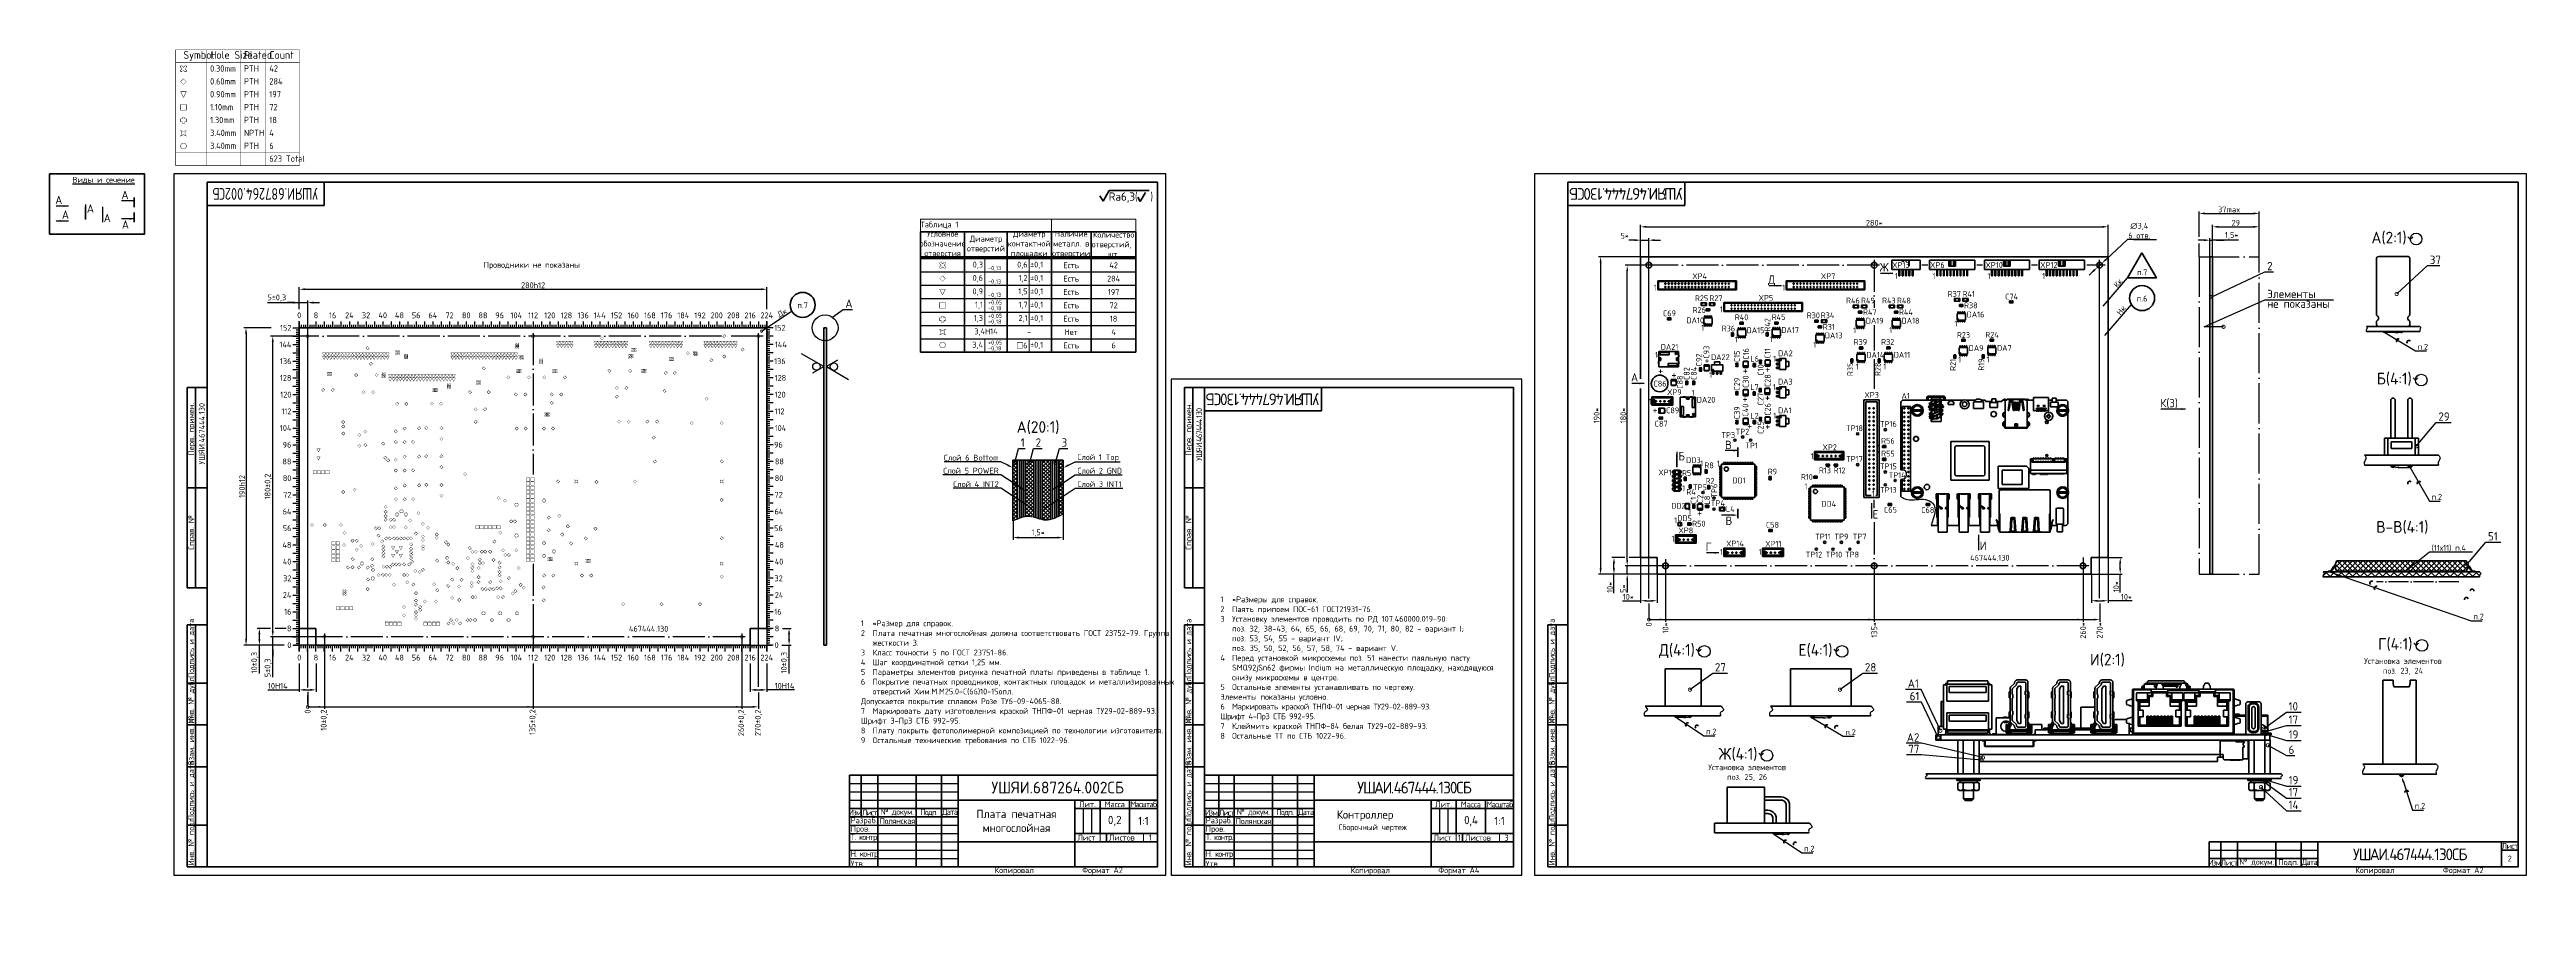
# Model space of a CAD drawing. Header units: millimetres. Extents: x -55 to 2039, y 0 to 512.
# Drawn here: x -55 to 1428, y 0 to 512 of the extents above; entities that cross this region are included whole.
import ezdxf
from ezdxf import colors
from ezdxf.entities.mleader import LeaderData, LeaderLine
from ezdxf.enums import TextEntityAlignment as Align
from ezdxf.math import Vec2, Vec3

# ---------------------------------------------------------------- set-up
doc = ezdxf.new("R2010")
doc.units = ezdxf.units.MM
doc.linetypes.add('ACAD_ISO04W100', pattern=[30, 24, -3, 0, -3])
doc.linetypes.add('Сплошная', pattern=[0])
for name, color, linetype in [('Drill Drawing', 1, 'Continuous'), ('Виды', 30, 'Continuous'), ('Размеры', 121, 'Continuous')]:
    doc.layers.add(name, color=color, linetype=linetype)
doc.layers.add('Невидимый для принтера', color=231, linetype='Continuous', plot=False)
doc.layers.add('текст', color=2, linetype='Continuous', lineweight=30)
doc.styles.add('GOST TYPE A', font='', dxfattribs={"height": 3.5})
doc.styles.add('GOST TYPE B', font='', dxfattribs={"height": 3.5})
doc.styles.add('Поз. GOST TYPE B', font='', dxfattribs={"height": 5})
doc.styles.get('GOST TYPE A').set_extended_font_data('GOST type A')
doc.styles.get('GOST TYPE B').set_extended_font_data('GOST type B')
doc.styles.get('Поз. GOST TYPE B').set_extended_font_data('GOST type B')
doc.dimstyles.new('GOST', dxfattribs={"dimscale": 0, "dimtxt": 3.5, "dimasz": 3.5, "dimexe": 1.25, "dimexo": 0, "dimtad": 1, "dimdec": 3, "dimtxsty": 'GOST TYPE B', "dimcen": 5, "dimadec": 3, "dimazin": 2, "dimtm": 1e-09, "dimtfac": 0.75, "dimtdec": 3, "dimtmove": 1, "dimatfit": 3, "dimfxl": 1, "dimtolj": 1, "dimlwd": 25, "dimlwe": 25, "dimarcsym": 0})
doc.dimstyles.new('GOST радиусы', dxfattribs={"dimscale": 0, "dimtxt": 3.5, "dimasz": 3.5, "dimexe": 1.25, "dimexo": 0, "dimtad": 1, "dimtoh": 1, "dimdec": 3, "dimtxsty": 'GOST TYPE B', "dimcen": 5, "dimadec": 3, "dimazin": 2, "dimtm": 1e-09, "dimtfac": 0.75, "dimtdec": 3, "dimtmove": 1, "dimatfit": 3, "dimfxl": 1, "dimtolj": 1, "dimlwd": 25, "dimlwe": 25, "dimarcsym": 0})
doc.dimstyles.new('Допуск Ординатный Стрелки', dxfattribs={"dimscale": 0, "dimtxt": 3.5, "dimasz": 3.5, "dimexe": 1.25, "dimexo": 0, "dimgap": 0.8, "dimtad": 0, "dimjust": 4, "dimtxsty": 'GOST TYPE B', "dimblk1": 'NONE', "dimsah": 1, "dimcen": 5, "dimse1": 1, "dimadec": 3, "dimazin": 2, "dimtol": 1, "dimtp": 0.2, "dimtm": 0.2, "dimtfac": 1, "dimtmove": 2, "dimatfit": 3, "dimfxl": 1, "dimtolj": 1, "dimlwd": 25, "dimlwe": 25, "dimarcsym": 0})
doc.dimstyles.new('Ординатный размер GOST', dxfattribs={"dimscale": 0, "dimtxt": 3.5, "dimasz": 3.5, "dimexe": 1.25, "dimexo": 0, "dimgap": 0.8, "dimtad": 0, "dimjust": 4, "dimtxsty": 'GOST TYPE B', "dimblk1": 'DOTSMALL', "dimblk2": 'OBLIQUE', "dimsah": 1, "dimcen": 5, "dimse1": 1, "dimadec": 3, "dimazin": 2, "dimtm": 1e-09, "dimtfac": 0.75, "dimtmove": 1, "dimatfit": 3, "dimfxl": 1, "dimtolj": 1, "dimlwd": 25, "dimlwe": 25, "dimarcsym": 0})
doc.dimstyles.new('Ординатный размер стрелки GOST', dxfattribs={"dimscale": 0, "dimtxt": 3.5, "dimasz": 3.5, "dimexe": 1.25, "dimexo": 0, "dimgap": 0.8, "dimtad": 0, "dimjust": 4, "dimtxsty": 'GOST TYPE B', "dimblk1": 'NONE', "dimsah": 1, "dimcen": 5, "dimse1": 1, "dimadec": 3, "dimazin": 2, "dimtm": 1e-09, "dimtfac": 0.75, "dimtmove": 2, "dimatfit": 3, "dimfxl": 1, "dimtolj": 1, "dimlwd": 25, "dimlwe": 25, "dimarcsym": 0})

# ---------------------------------------------------------------- blocks, each defined once
blk = doc.blocks.new('*T75')
at = {"color": 0, "linetype": 'Сплошная', "lineweight": 50, "transparency": 16777216}
for p, q in [((0, -7.7), (26.5, -7.7)), ((0, -7.7), (0, -79.7)), ((26.5, -7.7), (26.5, -22.7)), ((52, -7.7), (52, -22.7)), ((78.5, -7.7), (129.1, -7.7)), ((78.5, -7.7), (78.5, -22.7)), ((102.2, -7.7), (102.2, -22.7)), ((129.1, -7.7), (129.1, -79.7)), ((0, -22.7), (129.1, -22.7)), ((0, -23.7), (129.1, -23.7)), ((26.5, -23.7), (26.5, -79.7)), ((52, -23.7), (52, -79.7)), ((78.5, -23.7), (78.5, -79.7)), ((102.2, -23.7), (102.2, -79.7)), ((0, -79.7), (129.1, -79.7))]:
    blk.add_line(p, q, dxfattribs=at)
at = {"color": 0, "linetype": 'Сплошная', "lineweight": 60, "transparency": 16777216}
blk.add_line((26.5, -7.7), (78.5, -7.7), dxfattribs=at)
at = {"color": 0, "linetype": 'Сплошная', "lineweight": 25, "transparency": 16777216}
for p, q in [((0, -31.7), (129.1, -31.7)), ((0, -39.7), (129.1, -39.7)), ((0, -47.7), (129.1, -47.7)), ((0, -55.7), (129.1, -55.7)), ((0, -63.7), (129.1, -63.7)), ((0, -71.7), (129.1, -71.7))]:
    blk.add_line(p, q, dxfattribs=at)
at = {"layer": 'Defpoints', "color": 8, "linetype": 'ByBlock', "lineweight": 0, "transparency": 16777216}
for p, q in [((0, 0), (129.1, 0)), ((0, 0), (0, -7.7)), ((78.5, 0), (78.5, -7.7)), ((129.1, 0), (129.1, -7.7)), ((38.5, -23.7), (38.5, -63.7)), ((65.2, -23.7), (65.2, -63.7)), ((38.5, -71.7), (38.5, -79.7)), ((65.2, -71.7), (65.2, -79.7))]:
    blk.add_line(p, q, dxfattribs=at)
at = {"color": 0, "linetype": 'Continuous', "lineweight": 50, "transparency": 16777216, "char_height": 3.5, "style": 'GOST TYPE B'}
for s, insert, width, attachment_point in [('Таблица 1', (0.1, -3.8), 78.341, 4), ('Условное обозначение отверстия', (13.3, -15.2), 26.401, 5), ('Диаметр отверстий', (39.3, -15.2), 25.366, 5), ('Диаметр контактной площадки', (65.2, -15.2), 26.334, 5), ('Наличие металл. в отверстии', (90.3, -15.2), 23.64, 5), ('Количество отверстий,   шт.', (115.7, -15.2), 26.798, 5), ('0,3', (37.5, -27.7), 10, 6), ('\\A1;{\\H0.7x;\\S^ -0,13;}', (40.5, -27.7), 9.486, 4), ('0,6', (64.2, -27.7), 11.203, 6), ('%%P0,1', (65.7, -27.7), 12.251, 4), ('Есть', (90.3, -27.7), 17.76, 5), ('42', (115.7, -27.7), 20.918, 5), ('0,6', (37.5, -35.7), 10, 6), ('0,9', (37.5, -43.7), 10, 6), ('\\A1;{\\H0.7x;\\S^ -0,13;}', (40.5, -35.7), 9.486, 4), ('\\A1;{\\H0.7x;\\S^ -0,13;}', (40.5, -43.7), 9.486, 4), ('1,5', (64.2, -43.7), 11.203, 6), ('1,2', (64.2, -35.7), 11.203, 6), ('%%P0,1', (65.7, -35.7), 12.251, 4), ('%%P0,1', (65.7, -43.7), 12.251, 4), ('Есть', (90.3, -35.7), 17.76, 5), ('Есть', (90.3, -43.7), 17.76, 5), ('284', (115.7, -35.7), 20.918, 5), ('197', (115.7, -43.7), 20.918, 5), ('1,3', (37.5, -59.7), 10, 6), ('1,1', (37.5, -51.7), 10, 6), ('\\A1;{\\H0.7x;\\S+0,05^ -0,18;}', (40.5, -51.7), 9.486, 4), ('\\A1;{\\H0.7x;\\S+0,05^ -0,18;}', (40.5, -59.7), 9.486, 4), ('1,7', (64.2, -51.7), 11.203, 6), ('2,1', (64.2, -59.7), 11.203, 6), ('%%P0,1', (65.7, -51.7), 12.251, 4), ('%%P0,1', (65.7, -59.7), 12.251, 4), ('Есть', (90.3, -51.7), 17.76, 5), ('Есть', (90.3, -59.7), 17.76, 5), ('72', (115.7, -51.7), 20.918, 5), ('18', (115.7, -59.7), 20.918, 5), ('3,4', (37.5, -75.7), 10, 6), ('3,4H14', (39.3, -67.7), 23.486, 5), ('\\A1;{\\H0.7x;\\S+0,05^ -0,18;}', (40.5, -75.7), 9.486, 4), ('6', (64.2, -75.7), 11.203, 6), ('-', (65.2, -67.7), 24.454, 5), ('%%P0,1', (65.7, -75.7), 12.251, 4), ('Есть', (90.3, -75.7), 17.76, 5), ('Нет', (90.3, -67.7), 17.76, 5), ('4', (115.7, -67.7), 20.918, 5), ('6', (115.7, -75.7), 20.918, 5)]:
    blk.add_mtext(s, dxfattribs=dict(at, insert=insert, width=width, attachment_point=attachment_point))
blk = doc.blocks.new('*T76')
at = {"color": 0, "linetype": 'Сплошная', "lineweight": 50, "transparency": 16777216}
for p, q in [((0, 0), (184.35, 0)), ((0, 0), (0, -55)), ((7, 0), (7, -25)), ((17, 0), (17, -55)), ((40, 0), (40, -55)), ((55, 0), (55, -55)), ((65, 0), (65, -55)), ((184.35, 0), (184.35, -55)), ((0, -20), (65, -20)), ((0, -25), (65, -25)), ((65, -15), (184.35, -15)), ((135, -15), (135, -55)), ((135, -20), (184.35, -20)), ((150, -15), (150, -35)), ((167.65, -15), (167.65, -35)), ((65, -40), (184.35, -40)), ((135, -35), (184.35, -35)), ((153.8, -35), (153.8, -40)), ((0, -55), (184.35, -55))]:
    blk.add_line(p, q, dxfattribs=at)
at = {"color": 0, "linetype": 'Сплошная', "lineweight": 25, "transparency": 16777216}
for p, q in [((0, -5), (65, -5)), ((140, -20), (140, -35)), ((145, -20), (145, -35))]:
    blk.add_line(p, q, dxfattribs=at)
at = {"color": 0, "linetype": 'Сплошная', "lineweight": -2, "transparency": 16777216}
for p, q in [((0, -10), (65, -10)), ((0, -15), (65, -15)), ((0, -30), (65, -30)), ((0, -35), (65, -35)), ((0, -40), (65, -40)), ((0, -45), (65, -45)), ((0, -50), (65, -50))]:
    blk.add_line(p, q, dxfattribs=at)
at = {"layer": 'Defpoints', "color": 8, "linetype": 'ByBlock', "lineweight": 0, "transparency": 16777216}
for p, q in [((150, -35), (150, -40)), ((176, -35), (176, -40))]:
    blk.add_line(p, q, dxfattribs=at)
at = {"color": 0, "linetype": 'Continuous', "lineweight": 25, "transparency": 16777216, "style": 'GOST TYPE B'}
for s, insert, char_height, width, attachment_point in [('{\\C256;УШЯИ.687264.002СБ}', (124.675, -7.5), 7, 119.23, 5), ('{\\fGOST type B|b0|i0|c204|p34;\\T0.85;Изм\\fGOST type B|b0|i0|c0|p34;.}', (3.5, -22.5), 3.5, 7, 5), ('{\\fGOST type B|b0|i0|c204|p34;Разраб\\fGOST type B|b0|i0|c0|p34;.}', (0.7, -29.84), 3.5, 15.6, 7), ('{\\fGOST type B|b0|i0|c204|p34;\\T0.85;Лист}', (12, -22.5), 3.5, 9.64, 5), ('{\\T0.95;Полянская}', (18, -27.5), 3.5, 21, 4), ('{\\fGOST type B|b0|i0|c0|p34;\\T0.95;№ \\fGOST type B|b0|i0|c204|p34;докум\\fGOST type B|b0|i0|c0|p34;.}', (28.5, -22.5), 3.5, 22.64, 5), ('{\\fGOST type B|b0|i0|c204|p34;\\T0.85;Подп\\fGOST type B|b0|i0|c0|p34;.}', (47.5, -22.5), 3.5, 14.64, 5), ('{\\fGOST type B|b0|i0|c204|p34;\\T0.85;Дата}', (60, -22.5), 3.5, 9.64, 5), ('Плата печатная многослойная{\\fGOST type B|b0|i0|c0|p34;      }', (100, -27.5), 5, 64, 5), ('{\\fGOST type B|b0|i0|c204|p34;Лит}.', (142.5, -17.5), 3.5, 9, 5), ('{\\fGOST type B|b0|i0|c204|p34;Масса}', (158.825, -17.5), 3.5, 17.35, 5), ('{\\fGOST type B|b0|i0|c0|p34;0,\\fGOST type B|b0|i0|c204|p34;2}', (158.825, -27.5), 5, 17.35, 5), ('{\\fGOST type B|b0|i0|c204|p34;\\T0.85;Масштаб}', (176, -17.5), 3.5, 16.34, 5), ('{\\fGOST type B|b0|i0|c0|p34;1:1}', (176, -27.5), 5, 10.7, 5), ('{\\fGOST type B|b0|i0|c204|p34;\\T0.8;Т\\fGOST type B|b0|i0|c0|p34;. \\fGOST type B|b0|i0|c204|p34;контр\\fGOST type B|b0|i0|c0|p34;.}', (0.7, -39.84), 3.5, 15.6, 7), ('{\\fGOST type B|b0|i0|c204|p34;Пров\\fGOST type B|b0|i0|c0|p34;.}', (0.7, -34.84), 3.5, 15.6, 7), ('{\\fGOST type B|b0|i0|c204|p34;Лист}', (136.5, -37.5), 3.5, 12, 4), ('{\\fGOST type B|b0|i0|c204|p34;Листов}', (155.3, -37.5), 3.5, 19.2, 4), ('1', (180.175, -37.5), 3.5, 8.35, 5), ('{\\fGOST type B|b0|i0|c204|p34;Утв\\fGOST type B|b0|i0|c0|p34;.}', (0.7, -54.84), 3.5, 15.6, 7), ('{\\fGOST type B|b0|i0|c204|p34;\\T0.8;Н\\fGOST type B|b0|i0|c0|p34;. \\fGOST type B|b0|i0|c204|p34;контр\\fGOST type B|b0|i0|c0|p34;.}', (0.7, -49.84), 3.5, 15.6, 7)]:
    blk.add_mtext(s, dxfattribs=dict(at, insert=insert, char_height=char_height, width=width, attachment_point=attachment_point))
blk = doc.blocks.new('*T77')
at = {"color": 0, "linetype": 'Сплошная', "lineweight": 50, "transparency": 16777216}
for p, q in [((0, 0), (185, 0)), ((0, 0), (0, -55)), ((8.575, 0), (8.575, -25)), ((17.65, 0), (17.65, -55)), ((40.65, 0), (40.65, -55)), ((55.65, 0), (55.65, -55)), ((65.65, 0), (65.65, -55)), ((185, 0), (185, -55)), ((0, -20), (65.65, -20)), ((0, -25), (65.65, -25)), ((65.65, -15), (185, -15)), ((135.65, -15), (135.65, -55)), ((135.65, -20), (185, -20)), ((150.65, -15), (150.65, -35)), ((168.3, -15), (168.3, -35)), ((65.65, -40), (185, -40)), ((135.65, -35), (176.65, -35)), ((154.45, -35), (154.45, -40)), ((0, -55), (185, -55))]:
    blk.add_line(p, q, dxfattribs=at)
at = {"color": 0, "linetype": 'Сплошная', "lineweight": 25, "transparency": 16777216}
for p, q in [((0, -5), (65.65, -5)), ((140.65, -20), (140.65, -35)), ((145.65, -20), (145.65, -35))]:
    blk.add_line(p, q, dxfattribs=at)
at = {"color": 0, "linetype": 'Сплошная', "lineweight": -2, "transparency": 16777216}
for p, q in [((0, -10), (65.65, -10)), ((0, -15), (65.65, -15)), ((0, -30), (65.65, -30)), ((0, -35), (65.65, -35)), ((0, -40), (65.65, -40)), ((0, -45), (65.65, -45)), ((0, -50), (65.65, -50))]:
    blk.add_line(p, q, dxfattribs=at)
at = {"color": 0, "linetype": 'Сплошная', "lineweight": 30, "transparency": 16777216}
blk.add_line((176.65, -35), (185, -35), dxfattribs=at)
at = {"layer": 'Defpoints', "color": 8, "linetype": 'ByBlock', "lineweight": 0, "transparency": 16777216}
for p, q in [((150.65, -35), (150.65, -40)), ((176.65, -35), (176.65, -40))]:
    blk.add_line(p, q, dxfattribs=at)
at = {"color": 0, "linetype": 'Continuous', "lineweight": 25, "transparency": 16777216, "style": 'GOST TYPE B'}
for s, insert, char_height, width, attachment_point in [('{\\T0.85;УШАИ.467444.130СБ}', (125.325, -7.5), 7, 119.23, 5), ('{\\fGOST type B|b0|i0|c204|p34;\\T0.85;Изм\\fGOST type B|b0|i0|c0|p34;.}', (4.288, -22.5), 3.5, 8.575, 5), ('{\\fGOST type B|b0|i0|c204|p34;Разраб\\fGOST type B|b0|i0|c0|p34;.}', (0.7, -29.84), 3.5, 16.25, 7), ('{\\fGOST type B|b0|i0|c204|p34;\\T0.85;Лист}', (13.112, -22.5), 3.5, 8.715, 5), ('{\\T0.95;Полянская}', (18.65, -27.5), 3.5, 21, 4), ('{\\fGOST type B|b0|i0|c0|p34;\\T0.95;№ \\fGOST type B|b0|i0|c204|p34;докум\\fGOST type B|b0|i0|c0|p34;.}', (29.15, -22.5), 3.5, 22.64, 5), ('{\\T0.85;Подп.}', (48.15, -22.5), 3.5, 14.64, 5), ('{\\fGOST type B|b0|i0|c204|p34;\\T0.85;Дата}', (60.65, -22.5), 3.5, 9.64, 5), ('Контроллер    {\\H0.7x;Сборочный чертеж}', (100.65, -27.5), 5, 64, 5), ('{\\fGOST type B|b0|i0|c204|p34;Лит}.', (143.15, -17.5), 3.5, 9, 5), ('{\\fGOST type B|b0|i0|c204|p34;Масса}', (159.475, -17.5), 3.5, 17.35, 5), ('{\\T0.95;0,4}', (159.475, -27.5), 5, 17.35, 5), ('{\\fGOST type B|b0|i0|c204|p34;\\T0.85;Масштаб}', (176.65, -17.5), 3.5, 16.34, 5), ('{\\fGOST type B|b0|i0|c0|p34;1:1}', (176.65, -27.5), 5, 10.7, 5), ('{\\fGOST type B|b0|i0|c204|p34;\\T0.8;Т\\fGOST type B|b0|i0|c0|p34;. \\fGOST type B|b0|i0|c204|p34;контр\\fGOST type B|b0|i0|c0|p34;.}', (0.7, -39.84), 3.5, 16.25, 7), ('{\\fGOST type B|b0|i0|c204|p34;Пров\\fGOST type B|b0|i0|c0|p34;.}', (0.7, -34.84), 3.5, 16.25, 7), ('{\\fGOST type B|b0|i0|c204|p34;Лист}', (137.15, -37.5), 3.5, 12, 4), ('1', (152.55, -37.5), 3.5, 3.5, 5), ('{\\fGOST type B|b0|i0|c204|p34;Листов}', (155.95, -37.5), 3.5, 19.2, 4), ('3', (180.825, -37.5), 3.5, 8.35, 5), ('{\\fGOST type B|b0|i0|c204|p34;Утв\\fGOST type B|b0|i0|c0|p34;.}', (0.7, -54.84), 3.5, 16.25, 7), ('{\\fGOST type B|b0|i0|c204|p34;\\T0.8;Н\\fGOST type B|b0|i0|c0|p34;. \\fGOST type B|b0|i0|c204|p34;контр\\fGOST type B|b0|i0|c0|p34;.}', (0.7, -49.84), 3.5, 16.25, 7)]:
    blk.add_mtext(s, dxfattribs=dict(at, insert=insert, char_height=char_height, width=width, attachment_point=attachment_point))
blk = doc.blocks.new('*T78')
at = {"color": 0, "linetype": 'Сплошная', "lineweight": 50, "transparency": 16777216}
for p, q in [((0, 0), (70, 0)), ((0, 0), (0, -14)), ((70, 0), (70, -14)), ((0, -14), (70, -14))]:
    blk.add_line(p, q, dxfattribs=at)
at = {"color": 0, "linetype": 'Continuous', "lineweight": 25, "transparency": 16777216, "insert": (35, -7), "char_height": 7, "width": 68, "attachment_point": 5, "rotation": 180, "style": 'GOST TYPE B'}
blk.add_mtext('{\\W0.8;\\C256;УШЯИ.687264.002\\T0.8;СБ}', dxfattribs=at)
blk = doc.blocks.new('*T79')
at = {"color": 0, "linetype": 'Сплошная', "lineweight": 50, "transparency": 16777216}
for p, q in [((0, 0), (70, 0)), ((0, 0), (0, -14)), ((70, 0), (70, -14)), ((0, -14), (70, -14))]:
    blk.add_line(p, q, dxfattribs=at)
at = {"color": 0, "linetype": 'Continuous', "lineweight": 25, "transparency": 16777216, "insert": (35, -7), "char_height": 7, "width": 68, "attachment_point": 5, "rotation": 180, "style": 'GOST TYPE B'}
blk.add_mtext('{\\T0.8;УШЯИ.467444.130СБ}', dxfattribs=at)
blk = doc.blocks.new('*T73')
at = {"color": 0, "linetype": 'Сплошная', "lineweight": 50, "transparency": 16777216}
for p, q in [((0, 0), (70, 0)), ((0, 0), (0, -14)), ((70, 0), (70, -14)), ((0, -14), (70, -14))]:
    blk.add_line(p, q, dxfattribs=at)
at = {"color": 0, "linetype": 'Continuous', "lineweight": 25, "transparency": 16777216, "insert": (35, -7), "char_height": 7, "width": 68, "attachment_point": 5, "rotation": 180, "style": 'GOST TYPE B'}
blk.add_mtext('{\\T0.8;УШЯИ.467444.130СБ}', dxfattribs=at)
blk = doc.blocks.new('*T74')
at = {"color": 0, "linetype": 'Сплошная', "lineweight": 50, "transparency": 16777216}
for p, q in [((0, 0), (185, 0)), ((0, 0), (0, -15)), ((7, 0), (7, -15)), ((17, 0), (17, -15)), ((40, 0), (40, -15)), ((55, 0), (55, -15)), ((65, 0), (65, -15)), ((175, 0), (175, -15)), ((185, 0), (185, -15)), ((0, -10), (65, -10)), ((175, -5), (185, -5)), ((0, -15), (185, -15))]:
    blk.add_line(p, q, dxfattribs=at)
at = {"color": 0, "linetype": 'Сплошная', "lineweight": -2, "transparency": 16777216}
blk.add_line((0, -5), (65, -5), dxfattribs=at)
at = {"color": 0, "linetype": 'Continuous', "lineweight": 25, "transparency": 16777216, "attachment_point": 5, "style": 'GOST TYPE B'}
for s, insert, char_height, width in [('{\\T0.85;Изм.}', (3.5, -12.5), 3.5, 7), ('{\\T0.95;Лист}', (12, -12.5), 3.5, 9.64), ('№ докум.', (28.5, -12.5), 3.5, 22.64), ('Подп.', (47.5, -12.5), 3.5, 14.64), ('{\\T0.85;Дата}', (60, -12.5), 3.5, 9.64), ('{\\T0.85;УШАИ.467444.130СБ}', (120, -7.5), 7, 108), ('{\\T0.9;Лист}', (180, -2.5), 3.5, 9), ('{\\fGOST type B|b0|i0|c0|p34;2', (180, -10), 3.5, 8)]:
    blk.add_mtext(s, dxfattribs=dict(at, insert=insert, char_height=char_height, width=width))
blk = doc.blocks.new('Шероховатость')
at = {"lineweight": 50, "transparency": 16777216}
for p, q in [((-34.4, -8.2), (-32.5, -11.4)), ((-32.5, -11.4), (-28.8, -5)), ((-28.8, -5), (-5, -5)), ((-11.8, -8.9), (-10.3, -11.6)), ((-10.3, -11.6), (-7.2, -6.2))]:
    blk.add_line(p, q, dxfattribs=at)
at = {"layer": 'текст', "linetype": 'Continuous', "lineweight": 25, "transparency": 16777216, "insert": (-29.1, -6.1), "char_height": 5, "attachment_point": 1, "style": 'GOST TYPE B'}
blk.add_mtext_dynamic_manual_height_columns('Ra6,3{\\fGOST Type AU|b1|i0|c204|p2;(   )}', width=25.947, gutter_width=17.5, heights=[0], dxfattribs=at)
blk = doc.blocks.new('_DotSmall')
at = {"color": 0, "linetype": 'ByBlock', "lineweight": 60, "const_width": 0.5}
blk.add_lwpolyline([(-0.0625, 0, 1), (0.0625, 0, 1)], format="xyb", close=True, dxfattribs=at)
blk = doc.blocks.new('_None')
blk = doc.blocks.new('*D95')
at = {"layer": 'Defpoints', "color": 0, "linetype": 'Continuous', "lineweight": 50, "transparency": 16777216}
for p in [(78.4, 160.3), (104.3, 155.3), (109.3, 160.3)]:
    blk.add_point(p, dxfattribs=at)
at = {"layer": 'Размеры', "color": 0, "linetype": 'Сплошная', "lineweight": 25, "transparency": 16777216}
for p, q in [((78.4, 163.8), (78.4, 167.3)), ((85.3, 155.3), (77.1, 155.3)), ((78.4, 155.3), (78.4, 160.3)), ((78.4, 155.3), (78.4, 160.3)), ((78.4, 136.1), (78.4, 155.3)), ((78.4, 151.8), (78.4, 148.3)), ((104.3, 155.3), (91.4, 155.3))]:
    blk.add_line(p, q, dxfattribs=at)
at = {"layer": 'Размеры', "color": 0, "lineweight": 25, "transparency": 16777216}
blk.add_line((109.3, 160.3), (77.1, 160.3), dxfattribs=at)
at = {"layer": 'Размеры', "color": 0, "linetype": 'Continuous', "lineweight": 50, "transparency": 16777216}
for points in [[(77.8, 163.8), (79, 163.8), (78.4, 160.3)], [(77.8, 151.8), (79, 151.8), (78.4, 155.3)]]:
    blk.add_solid(points, dxfattribs=at)
at = {"layer": 'Размеры', "color": 0, "linetype": 'Continuous', "lineweight": 25, "transparency": 16777216, "insert": (75.7, 141.7), "char_height": 3.5, "attachment_point": 5, "rotation": 90, "style": 'GOST TYPE B'}
blk.add_mtext('\\A1;5%%P0,3', dxfattribs=at)
blk = doc.blocks.new('*D96')
at = {"layer": 'Defpoints', "color": 0, "linetype": 'Continuous', "lineweight": 50, "transparency": 16777216}
for p in [(99.3, 360.4), (94.3, 155.3), (99.3, 130)]:
    blk.add_point(p, dxfattribs=at)
at = {"layer": 'Размеры', "color": 0, "linetype": 'Сплошная', "lineweight": 25, "transparency": 16777216}
for p, q in [((75.2, 360.4), (94.3, 360.4)), ((90.8, 360.4), (87.3, 360.4)), ((94.3, 356.4), (94.3, 361.6)), ((94.3, 360.4), (99.3, 360.4)), ((94.3, 360.4), (99.3, 360.4)), ((102.8, 360.4), (106.3, 360.4)), ((94.3, 155.3), (94.3, 349.2))]:
    blk.add_line(p, q, dxfattribs=at)
at = {"layer": 'Размеры', "color": 0, "lineweight": 25, "transparency": 16777216}
blk.add_line((99.3, 130), (99.3, 361.6), dxfattribs=at)
at = {"layer": 'Размеры', "color": 0, "linetype": 'Continuous', "lineweight": 50, "transparency": 16777216}
for points in [[(90.8, 361), (90.8, 359.8), (94.3, 360.4)], [(102.8, 361), (102.8, 359.8), (99.3, 360.4)]]:
    blk.add_solid(points, dxfattribs=at)
at = {"layer": 'Размеры', "color": 0, "linetype": 'Continuous', "lineweight": 25, "transparency": 16777216, "insert": (80.8, 363.1), "char_height": 3.5, "attachment_point": 5, "style": 'GOST TYPE B'}
blk.add_mtext('\\A1;5%%P0,3', dxfattribs=at)
blk = doc.blocks.new('*D97')
at = {"layer": 'Defpoints', "color": 0, "linetype": 'Continuous', "lineweight": 50, "transparency": 16777216}
for p in [(99.3, 127.3), (99.3, 127.3), (99.3, 118.3)]:
    blk.add_point(p, dxfattribs=at)
at = {"layer": 'Размеры', "color": 0, "lineweight": 25, "transparency": 16777216}
for p, q in [((99.3, 127.3), (99.3, 120.3)), ((99.3, 120.3), (99.3, 125.3)), ((99.3, 125.3), (99.3, 118.3))]:
    blk.add_line(p, q, dxfattribs=at)
at = {"layer": 'Размеры', "color": 0, "linetype": 'Continuous', "lineweight": 50, "transparency": 16777216, "insert": (99.3, 115.5), "char_height": 3.5, "attachment_point": 5, "rotation": 90, "style": 'GOST TYPE B'}
blk.add_mtext('\\A1;0', dxfattribs=at)
blk = doc.blocks.new('_Oblique')
at = {"color": 0, "linetype": 'ByBlock', "lineweight": -2}
blk.add_line((-0.5, -0.5), (0.5, 0.5), dxfattribs=at)
blk = doc.blocks.new('*D72')
at = {"layer": 'Defpoints', "color": 0, "linetype": 'Continuous', "lineweight": 50, "transparency": 16777216}
for p in [(99.3, 158.5), (109.3, 162.3), (109.3, 118.3)]:
    blk.add_point(p, dxfattribs=at)
at = {"layer": 'Размеры', "color": 0, "lineweight": 25, "transparency": 16777216}
blk.add_line((109.3, 162.3), (109.3, 117.1), dxfattribs=at)
at = {"layer": 'Размеры', "color": 0, "linetype": 'Сплошная', "lineweight": 25, "transparency": 16777216}
blk.add_line((99.3, 118.3), (105.8, 118.3), dxfattribs=at)
at = {"layer": 'Размеры', "color": 0, "linetype": 'Continuous', "lineweight": 50, "transparency": 16777216}
blk.add_solid([(105.8, 118.9), (105.8, 117.8), (109.3, 118.3)], dxfattribs=at)
at = {"layer": 'Размеры', "color": 0, "linetype": 'Continuous', "lineweight": 25, "transparency": 16777216, "xscale": 3.5, "yscale": 3.5, "zscale": 3.5, "rotation": 180}
blk.add_blockref('_DotSmall', (99.3, 118.3), dxfattribs=at)
at = {"layer": 'Размеры', "color": 0, "linetype": 'Continuous', "lineweight": 50, "transparency": 16777216, "insert": (109.3, 110.4), "char_height": 3.5, "attachment_point": 5, "rotation": 90, "style": 'GOST TYPE B'}
blk.add_mtext('\\A1;10±0,2', dxfattribs=at)
blk = doc.blocks.new('*D98')
at = {"layer": 'Defpoints', "color": 0, "linetype": 'Continuous', "lineweight": 50, "transparency": 16777216}
for p in [(99.3, 158.5), (234.3, 162.3), (234.3, 118.3)]:
    blk.add_point(p, dxfattribs=at)
at = {"layer": 'Размеры', "color": 0, "lineweight": 25, "transparency": 16777216}
for p, q in [((234.3, 162.3), (234.3, 151.4)), ((234.3, 144.2), (234.3, 117.1))]:
    blk.add_line(p, q, dxfattribs=at)
at = {"layer": 'Размеры', "color": 0, "linetype": 'Сплошная', "lineweight": 25, "transparency": 16777216}
blk.add_line((99.3, 118.3), (230.8, 118.3), dxfattribs=at)
at = {"layer": 'Размеры', "color": 0, "linetype": 'Continuous', "lineweight": 50, "transparency": 16777216}
blk.add_solid([(230.8, 118.9), (230.8, 117.8), (234.3, 118.3)], dxfattribs=at)
at = {"layer": 'Размеры', "color": 0, "linetype": 'Continuous', "lineweight": 25, "transparency": 16777216, "xscale": 3.5, "yscale": 3.5, "zscale": 3.5, "rotation": 180}
blk.add_blockref('_DotSmall', (99.3, 118.3), dxfattribs=at)
at = {"layer": 'Размеры', "color": 0, "linetype": 'Continuous', "lineweight": 50, "transparency": 16777216, "insert": (234.3, 109.2), "char_height": 3.5, "attachment_point": 5, "rotation": 90, "style": 'GOST TYPE B'}
blk.add_mtext('\\A1;135±0,2', dxfattribs=at)
blk = doc.blocks.new('*D99')
at = {"layer": 'Defpoints', "color": 0, "linetype": 'Continuous', "lineweight": 50, "transparency": 16777216}
for p in [(99.3, 158.5), (359.3, 162.3), (359.3, 118.3)]:
    blk.add_point(p, dxfattribs=at)
at = {"layer": 'Размеры', "color": 0, "lineweight": 25, "transparency": 16777216}
blk.add_line((359.3, 162.3), (359.3, 117.1), dxfattribs=at)
at = {"layer": 'Размеры', "color": 0, "linetype": 'Сплошная', "lineweight": 25, "transparency": 16777216}
blk.add_line((99.3, 118.3), (355.8, 118.3), dxfattribs=at)
at = {"layer": 'Размеры', "color": 0, "linetype": 'Continuous', "lineweight": 50, "transparency": 16777216}
blk.add_solid([(355.8, 118.9), (355.8, 117.8), (359.3, 118.3)], dxfattribs=at)
at = {"layer": 'Размеры', "color": 0, "linetype": 'Continuous', "lineweight": 25, "transparency": 16777216, "xscale": 3.5, "yscale": 3.5, "zscale": 3.5, "rotation": 180}
blk.add_blockref('_DotSmall', (99.3, 118.3), dxfattribs=at)
at = {"layer": 'Размеры', "color": 0, "linetype": 'Continuous', "lineweight": 50, "transparency": 16777216, "insert": (359.3, 108.8), "char_height": 3.5, "attachment_point": 5, "rotation": 90, "style": 'GOST TYPE B'}
blk.add_mtext('\\A1;260±0,2', dxfattribs=at)
blk = doc.blocks.new('*D100')
at = {"layer": 'Defpoints', "color": 0, "linetype": 'Continuous', "lineweight": 50, "transparency": 16777216}
for p in [(99.3, 158.5), (369.3, 126.9), (369.3, 118.3)]:
    blk.add_point(p, dxfattribs=at)
at = {"layer": 'Размеры', "color": 0, "lineweight": 25, "transparency": 16777216}
blk.add_line((369.3, 126.9), (369.3, 117.1), dxfattribs=at)
at = {"layer": 'Размеры', "color": 0, "linetype": 'Сплошная', "lineweight": 25, "transparency": 16777216}
blk.add_line((99.3, 118.3), (365.8, 118.3), dxfattribs=at)
at = {"layer": 'Размеры', "color": 0, "linetype": 'Continuous', "lineweight": 50, "transparency": 16777216}
blk.add_solid([(365.8, 118.9), (365.8, 117.8), (369.3, 118.3)], dxfattribs=at)
at = {"layer": 'Размеры', "color": 0, "linetype": 'Continuous', "lineweight": 25, "transparency": 16777216, "xscale": 3.5, "yscale": 3.5, "zscale": 3.5, "rotation": 180}
blk.add_blockref('_DotSmall', (99.3, 118.3), dxfattribs=at)
at = {"layer": 'Размеры', "color": 0, "linetype": 'Continuous', "lineweight": 50, "transparency": 16777216, "insert": (369.3, 108.8), "char_height": 3.5, "attachment_point": 5, "rotation": 90, "style": 'GOST TYPE B'}
blk.add_mtext('\\A1;270±0,2', dxfattribs=at)
blk = doc.blocks.new('*D101')
at = {"layer": 'Defpoints', "color": 0, "linetype": 'Continuous', "lineweight": 50, "transparency": 16777216}
for p in [(77.5, 345.3), (62.4, 155.3), (77.5, 155.3)]:
    blk.add_point(p, dxfattribs=at)
at = {"layer": 'Размеры', "color": 0, "linetype": 'Сплошная', "lineweight": 25, "transparency": 16777216}
for p, q in [((77.5, 345.3), (61.1, 345.3)), ((62.4, 341.8), (62.4, 158.8))]:
    blk.add_line(p, q, dxfattribs=at)
at = {"layer": 'Размеры', "color": 0, "lineweight": 25, "transparency": 16777216}
blk.add_line((77.5, 155.3), (61.1, 155.3), dxfattribs=at)
at = {"layer": 'Размеры', "color": 0, "linetype": 'Continuous', "lineweight": 50, "transparency": 16777216}
for points in [[(61.8, 341.8), (63, 341.8), (62.4, 345.3)], [(61.8, 158.8), (63, 158.8), (62.4, 155.3)]]:
    blk.add_solid(points, dxfattribs=at)
at = {"layer": 'Размеры', "color": 0, "linetype": 'Continuous', "lineweight": 50, "transparency": 16777216, "insert": (60, 250.3), "char_height": 3.5, "attachment_point": 5, "rotation": 90, "style": 'GOST TYPE B'}
blk.add_mtext('\\A1;190h12', dxfattribs=at)
blk = doc.blocks.new('*D102')
at = {"layer": 'Defpoints', "color": 0, "linetype": 'Continuous', "lineweight": 50, "transparency": 16777216}
for p in [(70.4, 165.3), (77, 165.3), (94.3, 155.3)]:
    blk.add_point(p, dxfattribs=at)
at = {"layer": 'Размеры', "color": 0, "lineweight": 25, "transparency": 16777216}
blk.add_line((77, 165.3), (69.1, 165.3), dxfattribs=at)
at = {"layer": 'Размеры', "color": 0, "linetype": 'Сплошная', "lineweight": 25, "transparency": 16777216}
for p, q in [((85.3, 155.3), (69.1, 155.3)), ((70.4, 158.8), (70.4, 161.8)), ((70.4, 138.3), (70.4, 155.3)), ((94.3, 155.3), (91.4, 155.3))]:
    blk.add_line(p, q, dxfattribs=at)
at = {"layer": 'Размеры', "color": 0, "linetype": 'Continuous', "lineweight": 50, "transparency": 16777216}
for points in [[(69.8, 161.8), (71, 161.8), (70.4, 165.3)], [(69.8, 158.8), (71, 158.8), (70.4, 155.3)]]:
    blk.add_solid(points, dxfattribs=at)
at = {"layer": 'Размеры', "color": 0, "linetype": 'Continuous', "lineweight": 50, "transparency": 16777216, "insert": (67.7, 144.8), "char_height": 3.5, "attachment_point": 5, "rotation": 90, "style": 'GOST TYPE B'}
blk.add_mtext('\\A1;10%%P0,3', dxfattribs=at)
blk = doc.blocks.new('*D103')
at = {"layer": 'Defpoints', "color": 0, "linetype": 'Continuous', "lineweight": 50, "transparency": 16777216}
for p in [(78.4, 340.3), (99.3, 340.3), (109.3, 160.3)]:
    blk.add_point(p, dxfattribs=at)
at = {"layer": 'Размеры', "color": 0, "lineweight": 25, "transparency": 16777216}
blk.add_line((99.3, 340.3), (77.1, 340.3), dxfattribs=at)
at = {"layer": 'Размеры', "color": 0, "linetype": 'Сплошная', "lineweight": 25, "transparency": 16777216}
for p, q in [((78.4, 163.8), (78.4, 336.8)), ((109.3, 160.3), (77.1, 160.3))]:
    blk.add_line(p, q, dxfattribs=at)
at = {"layer": 'Размеры', "color": 0, "linetype": 'Continuous', "lineweight": 50, "transparency": 16777216}
for points in [[(77.8, 336.8), (79, 336.8), (78.4, 340.3)], [(77.8, 163.8), (79, 163.8), (78.4, 160.3)]]:
    blk.add_solid(points, dxfattribs=at)
at = {"layer": 'Размеры', "color": 0, "linetype": 'Continuous', "lineweight": 50, "transparency": 16777216, "insert": (75.7, 250.3), "char_height": 3.5, "attachment_point": 5, "rotation": 90, "style": 'GOST TYPE B'}
blk.add_mtext('\\A1;180%%P0,2', dxfattribs=at)
blk = doc.blocks.new('*D104')
at = {"layer": 'Defpoints', "color": 0, "linetype": 'Continuous', "lineweight": 50, "transparency": 16777216}
for p in [(94.3, 165.3), (104.3, 144.2), (104.3, 128.5)]:
    blk.add_point(p, dxfattribs=at)
at = {"layer": 'Размеры', "color": 0, "linetype": 'Сплошная', "lineweight": 25, "transparency": 16777216}
for p, q in [((94.3, 165.3), (94.3, 151.4)), ((94.3, 144.2), (94.3, 127.3)), ((75.4, 128.5), (94.3, 128.5)), ((97.8, 128.5), (100.8, 128.5))]:
    blk.add_line(p, q, dxfattribs=at)
at = {"layer": 'Размеры', "color": 0, "lineweight": 25, "transparency": 16777216}
blk.add_line((104.3, 144.2), (104.3, 127.3), dxfattribs=at)
at = {"layer": 'Размеры', "color": 0, "linetype": 'Continuous', "lineweight": 50, "transparency": 16777216}
for points in [[(97.8, 129.1), (97.8, 127.9), (94.3, 128.5)], [(100.8, 129.1), (100.8, 127.9), (104.3, 128.5)]]:
    blk.add_solid(points, dxfattribs=at)
at = {"layer": 'Размеры', "color": 0, "linetype": 'Continuous', "lineweight": 50, "transparency": 16777216, "insert": (81.4, 130.9), "char_height": 3.5, "attachment_point": 5, "style": 'GOST TYPE B'}
blk.add_mtext('\\A1;10H14', dxfattribs=at)
blk = doc.blocks.new('*D105')
at = {"layer": 'Defpoints', "color": 0, "linetype": 'Continuous', "lineweight": 50, "transparency": 16777216}
for p in [(374.3, 368.4), (94.3, 345.3), (374.3, 345.3)]:
    blk.add_point(p, dxfattribs=at)
at = {"layer": 'Размеры', "color": 0, "linetype": 'Сплошная', "lineweight": 25, "transparency": 16777216}
for p, q in [((94.3, 356.4), (94.3, 369.6)), ((97.8, 368.4), (370.8, 368.4)), ((94.3, 345.3), (94.3, 349.2))]:
    blk.add_line(p, q, dxfattribs=at)
at = {"layer": 'Размеры', "color": 0, "lineweight": 25, "transparency": 16777216}
for p, q in [((374.3, 356.4), (374.3, 369.6)), ((374.3, 345.3), (374.3, 349.2))]:
    blk.add_line(p, q, dxfattribs=at)
at = {"layer": 'Размеры', "color": 0, "linetype": 'Continuous', "lineweight": 50, "transparency": 16777216}
for points in [[(97.8, 369), (97.8, 367.8), (94.3, 368.4)], [(370.8, 369), (370.8, 367.8), (374.3, 368.4)]]:
    blk.add_solid(points, dxfattribs=at)
at = {"layer": 'Размеры', "color": 0, "linetype": 'Continuous', "lineweight": 50, "transparency": 16777216, "insert": (234.3, 370.8), "char_height": 3.5, "attachment_point": 5, "style": 'GOST TYPE B'}
blk.add_mtext('\\A1;280h12', dxfattribs=at)
blk = doc.blocks.new('*D106')
at = {"layer": 'Defpoints', "color": 0, "linetype": 'Continuous', "lineweight": 50, "transparency": 16777216}
for p in [(374.3, 165.3), (364.3, 155.3), (374.3, 128.5)]:
    blk.add_point(p, dxfattribs=at)
at = {"layer": 'Размеры', "color": 0, "lineweight": 25, "transparency": 16777216}
for p, q in [((374.3, 165.3), (374.3, 151.4)), ((374.3, 144.2), (374.3, 127.3))]:
    blk.add_line(p, q, dxfattribs=at)
at = {"layer": 'Размеры', "color": 0, "linetype": 'Сплошная', "lineweight": 25, "transparency": 16777216}
for p, q in [((364.3, 155.3), (364.3, 151.4)), ((364.3, 144.2), (364.3, 127.3)), ((367.8, 128.5), (370.8, 128.5)), ((390.9, 128.5), (374.3, 128.5))]:
    blk.add_line(p, q, dxfattribs=at)
at = {"layer": 'Размеры', "color": 0, "linetype": 'Continuous', "lineweight": 50, "transparency": 16777216}
for points in [[(367.8, 129.1), (367.8, 127.9), (364.3, 128.5)], [(370.8, 129.1), (370.8, 127.9), (374.3, 128.5)]]:
    blk.add_solid(points, dxfattribs=at)
at = {"layer": 'Размеры', "color": 0, "linetype": 'Continuous', "lineweight": 50, "transparency": 16777216, "insert": (384.9, 130.9), "char_height": 3.5, "attachment_point": 5, "style": 'GOST TYPE B'}
blk.add_mtext('\\A1;10H14', dxfattribs=at)
blk = doc.blocks.new('*D107')
at = {"layer": 'Defpoints', "color": 0, "linetype": 'Continuous', "lineweight": 50, "transparency": 16777216}
for p in [(374.3, 165.3), (387.6, 165.3), (364.3, 155.3)]:
    blk.add_point(p, dxfattribs=at)
at = {"layer": 'Размеры', "color": 0, "lineweight": 25, "transparency": 16777216}
for p, q in [((374.3, 165.3), (377.1, 165.3)), ((383.6, 165.3), (388.8, 165.3))]:
    blk.add_line(p, q, dxfattribs=at)
at = {"layer": 'Размеры', "color": 0, "linetype": 'Сплошная', "lineweight": 25, "transparency": 16777216}
for p, q in [((364.3, 155.3), (377.1, 155.3)), ((383.2, 155.3), (388.8, 155.3)), ((387.6, 158.8), (387.6, 161.8)), ((387.6, 138.3), (387.6, 155.3))]:
    blk.add_line(p, q, dxfattribs=at)
at = {"layer": 'Размеры', "color": 0, "linetype": 'Continuous', "lineweight": 50, "transparency": 16777216}
for points in [[(387, 161.8), (388.2, 161.8), (387.6, 165.3)], [(387, 158.8), (388.2, 158.8), (387.6, 155.3)]]:
    blk.add_solid(points, dxfattribs=at)
at = {"layer": 'Размеры', "color": 0, "linetype": 'Continuous', "lineweight": 50, "transparency": 16777216, "insert": (384.9, 144.8), "char_height": 3.5, "attachment_point": 5, "rotation": 90, "style": 'GOST TYPE B'}
blk.add_mtext('\\A1;10%%P0,3', dxfattribs=at)
blk = doc.blocks.new('*D94')
at = {"layer": 'Defpoints', "color": 0, "linetype": 'Continuous', "lineweight": 50, "transparency": 16777216}
for p in [(521.7, 229.7), (551.7, 233.9), (551.7, 219.7)]:
    blk.add_point(p, dxfattribs=at)
at = {"layer": 'Размеры', "color": 0, "linetype": 'Сплошная', "lineweight": 25, "transparency": 16777216}
for p, q in [((521.7, 229.7), (521.7, 218.4)), ((525.2, 219.7), (548.2, 219.7))]:
    blk.add_line(p, q, dxfattribs=at)
at = {"layer": 'Размеры', "color": 0, "lineweight": 25, "transparency": 16777216}
blk.add_line((551.7, 233.9), (551.7, 218.4), dxfattribs=at)
at = {"layer": 'Размеры', "color": 0, "linetype": 'Continuous', "lineweight": 50, "transparency": 16777216}
for points in [[(525.2, 220.3), (525.2, 219.1), (521.7, 219.7)], [(548.2, 220.3), (548.2, 219.1), (551.7, 219.7)]]:
    blk.add_solid(points, dxfattribs=at)
at = {"layer": 'Размеры', "color": 0, "linetype": 'Continuous', "lineweight": 50, "transparency": 16777216, "insert": (536.7, 222.4), "char_height": 3.5, "attachment_point": 5, "style": 'GOST TYPE B'}
blk.add_mtext('\\A1;1,5*', dxfattribs=at)
blk = doc.blocks.new('Для маркировки')
at = {"linetype": 'Continuous', "lineweight": 50, "transparency": 16777216}
blk.add_circle((6.2, 3.6), 7.5, dxfattribs=at)
at = {"linetype": 'Continuous', "lineweight": 50, "transparency": 16777216, "style": 'GOST TYPE B'}
blk.add_attdef('п.2/...', text='', height=3.5, dxfattribs=at).set_placement((6.2, 1.6), align=Align.CENTER)
blk = doc.blocks.new('Вид с →')
at = {"linetype": 'Continuous', "lineweight": 25, "transparency": 16777216}
for q in [(28, 4), (30.9, 4)]:
    blk.add_line((29.4, 2.6), q, dxfattribs=at)
blk.add_circle((32.9, 2.6), 3.5, dxfattribs=at)
blk.add_circle((32.9, 2.6), 3.5, dxfattribs=at)
at = {"linetype": 'Continuous', "lineweight": 50, "transparency": 16777216, "style": 'GOST TYPE B'}
blk.add_attdef('ВИД(_:_)', text='', height=7, dxfattribs=at).set_placement((27.2, 3.5), align=Align.MIDDLE_RIGHT)
blk = doc.blocks.new('*D91')
at = {"layer": 'Defpoints', "color": 0, "linetype": 'Continuous', "lineweight": 50, "transparency": 16777216}
for p in [(889.5, 202.8), (907.5, 197.8), (912.5, 202.8)]:
    blk.add_point(p, dxfattribs=at)
at = {"layer": 'Размеры', "color": 0, "linetype": 'Сплошная', "lineweight": 25, "transparency": 16777216}
for p, q in [((889.5, 206.3), (889.5, 209.8)), ((907.5, 197.8), (888.3, 197.8)), ((889.5, 197.8), (889.5, 202.8)), ((889.5, 194.3), (889.5, 190.8))]:
    blk.add_line(p, q, dxfattribs=at)
at = {"layer": 'Размеры', "color": 0, "lineweight": 25, "transparency": 16777216}
blk.add_line((912.5, 202.8), (888.3, 202.8), dxfattribs=at)
at = {"layer": 'Размеры', "color": 0, "linetype": 'Continuous', "lineweight": 50, "transparency": 16777216}
for points in [[(889, 206.3), (890.1, 206.3), (889.5, 202.8)], [(889, 194.3), (890.1, 194.3), (889.5, 197.8)]]:
    blk.add_solid(points, dxfattribs=at)
at = {"layer": 'Размеры', "color": 0, "linetype": 'Continuous', "lineweight": 25, "transparency": 16777216, "insert": (887.2, 189.1), "char_height": 3.5, "attachment_point": 5, "rotation": 90, "style": 'GOST TYPE B'}
blk.add_mtext('\\A1;5*', dxfattribs=at)
blk = doc.blocks.new('*D92')
at = {"layer": 'Defpoints', "color": 0, "linetype": 'Continuous', "lineweight": 50, "transparency": 16777216}
for p in [(897.5, 387.8), (902.5, 397.8), (902.5, 183.3)]:
    blk.add_point(p, dxfattribs=at)
at = {"layer": 'Размеры', "color": 0, "linetype": 'Сплошная', "lineweight": 25, "transparency": 16777216}
for p, q in [((894, 397.8), (890.5, 397.8)), ((897.5, 387.8), (897.5, 399)), ((897.5, 397.8), (902.5, 397.8)), ((906, 397.8), (909.5, 397.8))]:
    blk.add_line(p, q, dxfattribs=at)
at = {"layer": 'Размеры', "color": 0, "lineweight": 25, "transparency": 16777216}
blk.add_line((902.5, 183.3), (902.5, 399), dxfattribs=at)
at = {"layer": 'Размеры', "color": 0, "linetype": 'Continuous', "lineweight": 50, "transparency": 16777216}
for points in [[(894, 398.4), (894, 397.2), (897.5, 397.8)], [(906, 398.4), (906, 397.2), (902.5, 397.8)]]:
    blk.add_solid(points, dxfattribs=at)
at = {"layer": 'Размеры', "color": 0, "linetype": 'Continuous', "lineweight": 25, "transparency": 16777216, "insert": (888, 400.4), "char_height": 3.5, "attachment_point": 5, "style": 'GOST TYPE B'}
blk.add_mtext('\\A1;5*', dxfattribs=at)
blk = doc.blocks.new('*D93')
at = {"layer": 'Defpoints', "color": 0, "linetype": 'Continuous', "lineweight": 50, "transparency": 16777216}
for p in [(902.5, 180.3), (902.5, 180.3), (902.5, 170.6)]:
    blk.add_point(p, dxfattribs=at)
at = {"layer": 'Размеры', "color": 0, "lineweight": 25, "transparency": 16777216}
blk.add_line((902.5, 180.3), (902.5, 170.6), dxfattribs=at)
at = {"layer": 'Размеры', "color": 0, "linetype": 'Continuous', "lineweight": 50, "transparency": 16777216, "insert": (902.5, 167.7), "char_height": 3.5, "attachment_point": 5, "rotation": 90, "style": 'GOST TYPE B'}
blk.add_mtext('\\A1;0', dxfattribs=at)
blk = doc.blocks.new('*D69')
at = {"layer": 'Defpoints', "color": 0, "linetype": 'Continuous', "lineweight": 50, "transparency": 16777216}
for p in [(902.5, 201), (912.5, 206.8), (912.5, 170.6)]:
    blk.add_point(p, dxfattribs=at)
at = {"layer": 'Размеры', "color": 0, "lineweight": 25, "transparency": 16777216}
blk.add_line((912.5, 206.8), (912.5, 169.3), dxfattribs=at)
at = {"layer": 'Размеры', "color": 0, "linetype": 'Сплошная', "lineweight": 25, "transparency": 16777216}
blk.add_line((902.5, 170.6), (909, 170.6), dxfattribs=at)
at = {"layer": 'Размеры', "color": 0, "linetype": 'Continuous', "lineweight": 50, "transparency": 16777216}
blk.add_solid([(909, 171.2), (909, 170), (912.5, 170.6)], dxfattribs=at)
at = {"layer": 'Размеры', "color": 0, "linetype": 'Continuous', "lineweight": 25, "transparency": 16777216, "xscale": 3.5, "yscale": 3.5, "zscale": 3.5, "rotation": 180}
blk.add_blockref('_DotSmall', (902.5, 170.6), dxfattribs=at)
at = {"layer": 'Размеры', "color": 0, "linetype": 'Continuous', "lineweight": 50, "transparency": 16777216, "insert": (912.5, 165.6), "char_height": 3.5, "attachment_point": 5, "rotation": 90, "style": 'GOST TYPE B'}
blk.add_mtext('\\A1;10*', dxfattribs=at)
blk = doc.blocks.new('*D80')
at = {"layer": 'Defpoints', "color": 0, "linetype": 'Continuous', "lineweight": 50, "transparency": 16777216}
for p in [(902.5, 210.7), (1037.5, 202.8), (1037.5, 170.6)]:
    blk.add_point(p, dxfattribs=at)
at = {"layer": 'Размеры', "color": 0, "lineweight": 25, "transparency": 16777216}
blk.add_line((1037.5, 202.8), (1037.5, 169.3), dxfattribs=at)
at = {"layer": 'Размеры', "color": 0, "linetype": 'Сплошная', "lineweight": 25, "transparency": 16777216}
blk.add_line((902.5, 170.6), (1034, 170.6), dxfattribs=at)
at = {"layer": 'Размеры', "color": 0, "linetype": 'Continuous', "lineweight": 50, "transparency": 16777216}
blk.add_solid([(1034, 171.2), (1034, 170), (1037.5, 170.6)], dxfattribs=at)
at = {"layer": 'Размеры', "color": 0, "linetype": 'Continuous', "lineweight": 50, "transparency": 16777216, "insert": (1037.5, 164.4), "char_height": 3.5, "attachment_point": 5, "rotation": 90, "style": 'GOST TYPE B'}
blk.add_mtext('\\A1;135*', dxfattribs=at)
blk = doc.blocks.new('*D81')
at = {"layer": 'Defpoints', "color": 0, "linetype": 'Continuous', "lineweight": 50, "transparency": 16777216}
for p in [(902.5, 210.7), (1162.5, 207.8), (1162.5, 170.6)]:
    blk.add_point(p, dxfattribs=at)
at = {"layer": 'Размеры', "color": 0, "lineweight": 25, "transparency": 16777216}
blk.add_line((1162.5, 207.8), (1162.5, 169.3), dxfattribs=at)
at = {"layer": 'Размеры', "color": 0, "linetype": 'Сплошная', "lineweight": 25, "transparency": 16777216}
blk.add_line((902.5, 170.6), (1159, 170.6), dxfattribs=at)
at = {"layer": 'Размеры', "color": 0, "linetype": 'Continuous', "lineweight": 50, "transparency": 16777216}
blk.add_solid([(1159, 171.2), (1159, 170), (1162.5, 170.6)], dxfattribs=at)
at = {"layer": 'Размеры', "color": 0, "linetype": 'Continuous', "lineweight": 50, "transparency": 16777216, "insert": (1162.5, 164.1), "char_height": 3.5, "attachment_point": 5, "rotation": 90, "style": 'GOST TYPE B'}
blk.add_mtext('\\A1;260*', dxfattribs=at)
blk = doc.blocks.new('*D82')
at = {"layer": 'Defpoints', "color": 0, "linetype": 'Continuous', "lineweight": 50, "transparency": 16777216}
for p in [(902.5, 210.7), (1172.5, 180.3), (1172.5, 170.6)]:
    blk.add_point(p, dxfattribs=at)
at = {"layer": 'Размеры', "color": 0, "lineweight": 25, "transparency": 16777216}
blk.add_line((1172.5, 180.3), (1172.5, 169.3), dxfattribs=at)
at = {"layer": 'Размеры', "color": 0, "linetype": 'Сплошная', "lineweight": 25, "transparency": 16777216}
blk.add_line((902.5, 170.6), (1169, 170.6), dxfattribs=at)
at = {"layer": 'Размеры', "color": 0, "linetype": 'Continuous', "lineweight": 50, "transparency": 16777216}
blk.add_solid([(1169, 171.2), (1169, 170), (1172.5, 170.6)], dxfattribs=at)
at = {"layer": 'Размеры', "color": 0, "linetype": 'Continuous', "lineweight": 50, "transparency": 16777216, "insert": (1172.5, 164.1), "char_height": 3.5, "attachment_point": 5, "rotation": 90, "style": 'GOST TYPE B'}
blk.add_mtext('\\A1;270*', dxfattribs=at)
blk = doc.blocks.new('*D83')
at = {"layer": 'Defpoints', "color": 0, "linetype": 'Continuous', "lineweight": 50, "transparency": 16777216}
for p in [(897.5, 387.8), (873.6, 197.8), (880.7, 197.8)]:
    blk.add_point(p, dxfattribs=at)
at = {"layer": 'Размеры', "color": 0, "linetype": 'Сплошная', "lineweight": 25, "transparency": 16777216}
for p, q in [((897.5, 387.8), (872.3, 387.8)), ((873.6, 384.3), (873.6, 201.3))]:
    blk.add_line(p, q, dxfattribs=at)
at = {"layer": 'Размеры', "color": 0, "lineweight": 25, "transparency": 16777216}
blk.add_line((880.7, 197.8), (872.3, 197.8), dxfattribs=at)
at = {"layer": 'Размеры', "color": 0, "linetype": 'Continuous', "lineweight": 50, "transparency": 16777216}
for points in [[(873, 384.3), (874.2, 384.3), (873.6, 387.8)], [(873, 201.3), (874.2, 201.3), (873.6, 197.8)]]:
    blk.add_solid(points, dxfattribs=at)
at = {"layer": 'Размеры', "color": 0, "linetype": 'Continuous', "lineweight": 50, "transparency": 16777216, "insert": (871.2, 292.8), "char_height": 3.5, "attachment_point": 5, "rotation": 90, "style": 'GOST TYPE B'}
blk.add_mtext('\\A1;190*', dxfattribs=at)
blk = doc.blocks.new('*D84')
at = {"layer": 'Defpoints', "color": 0, "linetype": 'Continuous', "lineweight": 50, "transparency": 16777216}
for p in [(881.6, 207.8), (888.2, 207.8), (897.5, 197.8)]:
    blk.add_point(p, dxfattribs=at)
at = {"layer": 'Размеры', "color": 0, "lineweight": 25, "transparency": 16777216}
blk.add_line((888.2, 207.8), (880.3, 207.8), dxfattribs=at)
at = {"layer": 'Размеры', "color": 0, "linetype": 'Сплошная', "lineweight": 25, "transparency": 16777216}
for p, q in [((897.5, 197.8), (880.3, 197.8)), ((881.6, 201.3), (881.6, 204.3)), ((881.6, 186.4), (881.6, 197.8))]:
    blk.add_line(p, q, dxfattribs=at)
at = {"layer": 'Размеры', "color": 0, "linetype": 'Continuous', "lineweight": 50, "transparency": 16777216}
for points in [[(881, 204.3), (882.2, 204.3), (881.6, 207.8)], [(881, 201.3), (882.2, 201.3), (881.6, 197.8)]]:
    blk.add_solid(points, dxfattribs=at)
at = {"layer": 'Размеры', "color": 0, "linetype": 'Continuous', "lineweight": 50, "transparency": 16777216, "insert": (879.2, 189.9), "char_height": 3.5, "attachment_point": 5, "rotation": 90, "style": 'GOST TYPE B'}
blk.add_mtext('\\A1;10*', dxfattribs=at)
blk = doc.blocks.new('*D68')
at = {"layer": 'Defpoints', "color": 0, "linetype": 'Continuous', "lineweight": 50, "transparency": 16777216}
for p in [(889.5, 382.8), (902.5, 382.8), (912.5, 202.8)]:
    blk.add_point(p, dxfattribs=at)
at = {"layer": 'Размеры', "color": 0, "lineweight": 25, "transparency": 16777216}
blk.add_line((902.5, 382.8), (888.3, 382.8), dxfattribs=at)
at = {"layer": 'Размеры', "color": 0, "linetype": 'Сплошная', "lineweight": 25, "transparency": 16777216}
for p, q in [((889.5, 206.3), (889.5, 379.3)), ((912.5, 202.8), (888.3, 202.8))]:
    blk.add_line(p, q, dxfattribs=at)
at = {"layer": 'Размеры', "color": 0, "linetype": 'Continuous', "lineweight": 50, "transparency": 16777216}
for points in [[(889, 379.3), (890.1, 379.3), (889.5, 382.8)], [(889, 206.3), (890.1, 206.3), (889.5, 202.8)]]:
    blk.add_solid(points, dxfattribs=at)
at = {"layer": 'Размеры', "color": 0, "linetype": 'Continuous', "lineweight": 50, "transparency": 16777216, "insert": (887.2, 292.8), "char_height": 3.5, "attachment_point": 5, "rotation": 90, "style": 'GOST TYPE B'}
blk.add_mtext('\\A1;180*', dxfattribs=at)
blk = doc.blocks.new('*D85')
at = {"layer": 'Defpoints', "color": 0, "linetype": 'Continuous', "lineweight": 50, "transparency": 16777216}
for p in [(897.5, 207.8), (907.5, 197.8), (907.5, 181.9)]:
    blk.add_point(p, dxfattribs=at)
at = {"layer": 'Размеры', "color": 0, "linetype": 'Сплошная', "lineweight": 25, "transparency": 16777216}
for p, q in [((897.5, 207.8), (897.5, 180.6)), ((886.7, 181.9), (897.5, 181.9)), ((901, 181.9), (904, 181.9))]:
    blk.add_line(p, q, dxfattribs=at)
at = {"layer": 'Размеры', "color": 0, "lineweight": 25, "transparency": 16777216}
blk.add_line((907.5, 197.8), (907.5, 180.6), dxfattribs=at)
at = {"layer": 'Размеры', "color": 0, "linetype": 'Continuous', "lineweight": 50, "transparency": 16777216}
for points in [[(901, 182.4), (901, 181.3), (897.5, 181.9)], [(904, 182.4), (904, 181.3), (907.5, 181.9)]]:
    blk.add_solid(points, dxfattribs=at)
at = {"layer": 'Размеры', "color": 0, "linetype": 'Continuous', "lineweight": 50, "transparency": 16777216, "insert": (890.2, 184.2), "char_height": 3.5, "attachment_point": 5, "style": 'GOST TYPE B'}
blk.add_mtext('\\A1;10*', dxfattribs=at)
blk = doc.blocks.new('*D86')
at = {"layer": 'Defpoints', "color": 0, "linetype": 'Continuous', "lineweight": 50, "transparency": 16777216}
for p in [(1177.5, 405.8), (897.5, 387.8), (1177.5, 387.8)]:
    blk.add_point(p, dxfattribs=at)
at = {"layer": 'Размеры', "color": 0, "linetype": 'Сплошная', "lineweight": 25, "transparency": 16777216}
for p, q in [((897.5, 387.8), (897.5, 407)), ((901, 405.8), (1174, 405.8))]:
    blk.add_line(p, q, dxfattribs=at)
at = {"layer": 'Размеры', "color": 0, "lineweight": 25, "transparency": 16777216}
blk.add_line((1177.5, 387.8), (1177.5, 407), dxfattribs=at)
at = {"layer": 'Размеры', "color": 0, "linetype": 'Continuous', "lineweight": 50, "transparency": 16777216}
for points in [[(901, 406.4), (901, 405.2), (897.5, 405.8)], [(1174, 406.4), (1174, 405.2), (1177.5, 405.8)]]:
    blk.add_solid(points, dxfattribs=at)
at = {"layer": 'Размеры', "color": 0, "linetype": 'Continuous', "lineweight": 50, "transparency": 16777216, "insert": (1037.5, 408.2), "char_height": 3.5, "attachment_point": 5, "style": 'GOST TYPE B'}
blk.add_mtext('\\A1;280*', dxfattribs=at)
blk = doc.blocks.new('*D87')
at = {"layer": 'Defpoints', "color": 0, "linetype": 'Continuous', "lineweight": 50, "transparency": 16777216}
for p in [(1177.5, 207.8), (1167.5, 197.8), (1177.5, 181.9)]:
    blk.add_point(p, dxfattribs=at)
at = {"layer": 'Размеры', "color": 0, "lineweight": 25, "transparency": 16777216}
blk.add_line((1177.5, 207.8), (1177.5, 180.6), dxfattribs=at)
at = {"layer": 'Размеры', "color": 0, "linetype": 'Сплошная', "lineweight": 25, "transparency": 16777216}
for p, q in [((1167.5, 197.8), (1167.5, 180.6)), ((1171, 181.9), (1174, 181.9)), ((1192, 181.9), (1177.5, 181.9))]:
    blk.add_line(p, q, dxfattribs=at)
at = {"layer": 'Размеры', "color": 0, "linetype": 'Continuous', "lineweight": 50, "transparency": 16777216}
for points in [[(1171, 182.4), (1171, 181.3), (1167.5, 181.9)], [(1174, 182.4), (1174, 181.3), (1177.5, 181.9)]]:
    blk.add_solid(points, dxfattribs=at)
at = {"layer": 'Размеры', "color": 0, "linetype": 'Continuous', "lineweight": 50, "transparency": 16777216, "insert": (1188.5, 184.2), "char_height": 3.5, "attachment_point": 5, "style": 'GOST TYPE B'}
blk.add_mtext('\\A1;10*', dxfattribs=at)
blk = doc.blocks.new('*D88')
at = {"layer": 'Defpoints', "color": 0, "linetype": 'Continuous', "lineweight": 50, "transparency": 16777216}
for p in [(1177.5, 207.8), (1184.8, 207.8), (1167.5, 197.8)]:
    blk.add_point(p, dxfattribs=at)
at = {"layer": 'Размеры', "color": 0, "lineweight": 25, "transparency": 16777216}
blk.add_line((1177.5, 207.8), (1186, 207.8), dxfattribs=at)
at = {"layer": 'Размеры', "color": 0, "linetype": 'Сплошная', "lineweight": 25, "transparency": 16777216}
for p, q in [((1167.5, 197.8), (1186, 197.8)), ((1184.8, 201.3), (1184.8, 204.3)), ((1184.8, 186.8), (1184.8, 197.8))]:
    blk.add_line(p, q, dxfattribs=at)
at = {"layer": 'Размеры', "color": 0, "linetype": 'Continuous', "lineweight": 50, "transparency": 16777216}
for points in [[(1184.2, 204.3), (1185.3, 204.3), (1184.8, 207.8)], [(1184.2, 201.3), (1185.3, 201.3), (1184.8, 197.8)]]:
    blk.add_solid(points, dxfattribs=at)
at = {"layer": 'Размеры', "color": 0, "linetype": 'Continuous', "lineweight": 50, "transparency": 16777216, "insert": (1182.4, 190.3), "char_height": 3.5, "attachment_point": 5, "rotation": 90, "style": 'GOST TYPE B'}
blk.add_mtext('\\A1;10*', dxfattribs=at)
blk = doc.blocks.new('*D89')
at = {"layer": 'Defpoints', "color": 0, "linetype": 'Continuous', "lineweight": 50, "transparency": 16777216}
for p in [(1238.5, 387.8), (1240, 397.8), (1240, 387.8)]:
    blk.add_point(p, dxfattribs=at)
at = {"layer": 'Размеры', "color": 0, "linetype": 'Сплошная', "lineweight": 25, "transparency": 16777216}
for p, q in [((1235, 397.8), (1231.5, 397.8)), ((1238.5, 387.8), (1238.5, 399)), ((1238.5, 397.8), (1240, 397.8)), ((1238.5, 397.8), (1240, 397.8)), ((1255.6, 397.8), (1240, 397.8)), ((1243.5, 397.8), (1247, 397.8))]:
    blk.add_line(p, q, dxfattribs=at)
at = {"layer": 'Размеры', "color": 0, "lineweight": 25, "transparency": 16777216}
blk.add_line((1240, 387.8), (1240, 399), dxfattribs=at)
at = {"layer": 'Размеры', "color": 0, "linetype": 'Continuous', "lineweight": 50, "transparency": 16777216}
for points in [[(1235, 398.4), (1235, 397.2), (1238.5, 397.8)], [(1243.5, 398.4), (1243.5, 397.2), (1240, 397.8)]]:
    blk.add_solid(points, dxfattribs=at)
at = {"layer": 'Размеры', "color": 0, "linetype": 'Continuous', "lineweight": 50, "transparency": 16777216, "insert": (1251.5, 400.5), "char_height": 3.5, "attachment_point": 5, "style": 'GOST TYPE B'}
blk.add_mtext('\\A1;1,5*', dxfattribs=at)
blk = doc.blocks.new('Для клеймения')
at = {"linetype": 'Continuous', "lineweight": 50, "transparency": 16777216}
blk.add_lwpolyline([(8.7, 15), (0, 0), (17.3, 0)], close=True, dxfattribs=at)
at = {"linetype": 'Continuous', "lineweight": 25, "transparency": 16777216, "style": 'GOST TYPE B'}
blk.add_attdef('п.2/...', text='', height=3.5, dxfattribs=at).set_placement((8.6, 1.6), align=Align.CENTER)
blk = doc.blocks.new('*D90')
at = {"layer": 'Defpoints', "color": 0, "linetype": 'Continuous', "lineweight": 50, "transparency": 16777216}
for p in [(1171.2, 381.6), (1173.7, 383.9)]:
    blk.add_point(p, dxfattribs=at)
at = {"layer": 'Размеры', "color": 0, "linetype": 'Сплошная', "lineweight": 25, "transparency": 16777216}
for p, q in [((1189.2, 398.2), (1176.3, 386.3)), ((1202.6, 398.2), (1189.2, 398.2)), ((1168.6, 379.3), (1166.1, 376.9)), ((1171.2, 381.6), (1173.7, 383.9))]:
    blk.add_line(p, q, dxfattribs=at)
at = {"layer": 'Размеры', "color": 0, "linetype": 'Continuous', "lineweight": 50, "transparency": 16777216}
for points in [[(1175.9, 386.7), (1176.7, 385.9), (1173.7, 383.9)], [(1168.2, 379.7), (1169, 378.8), (1171.2, 381.6)]]:
    blk.add_solid(points, dxfattribs=at)
at = {"layer": 'Размеры', "color": 0, "linetype": 'Continuous', "lineweight": 25, "transparency": 16777216, "insert": (1196.2, 403.5), "char_height": 3.5, "width": 13.617, "attachment_point": 5, "style": 'GOST TYPE B'}
blk.add_mtext('\\A1;∅3,4^J6 отв.', dxfattribs=at)
blk = doc.blocks.new('*D108')
at = {"layer": 'Defpoints', "color": 0, "linetype": 'Continuous', "lineweight": 50, "transparency": 16777216}
for p in [(1268, 405.8), (1240, 378.6), (1268, 378.6)]:
    blk.add_point(p, dxfattribs=at)
at = {"layer": 'Размеры', "color": 0, "linetype": 'Сплошная', "lineweight": 25, "transparency": 16777216}
for p, q in [((1240, 378.6), (1240, 407)), ((1243.5, 405.8), (1264.5, 405.8))]:
    blk.add_line(p, q, dxfattribs=at)
at = {"layer": 'Размеры', "color": 0, "lineweight": 25, "transparency": 16777216}
blk.add_line((1268, 378.6), (1268, 407), dxfattribs=at)
at = {"layer": 'Размеры', "color": 0, "linetype": 'Continuous', "lineweight": 50, "transparency": 16777216}
for points in [[(1243.5, 406.4), (1243.5, 405.2), (1240, 405.8)], [(1264.5, 406.4), (1264.5, 405.2), (1268, 405.8)]]:
    blk.add_solid(points, dxfattribs=at)
at = {"layer": 'Размеры', "color": 0, "linetype": 'Continuous', "lineweight": 50, "transparency": 16777216, "insert": (1254, 408.2), "char_height": 3.5, "attachment_point": 5, "style": 'GOST TYPE B'}
blk.add_mtext('\\A1;29', dxfattribs=at)
blk = doc.blocks.new('*D109')
at = {"layer": 'Defpoints', "color": 0, "linetype": 'Continuous', "lineweight": 50, "transparency": 16777216}
for p in [(1268, 413.8), (1232, 387.8), (1268, 387.8)]:
    blk.add_point(p, dxfattribs=at)
at = {"layer": 'Размеры', "color": 0, "linetype": 'Сплошная', "lineweight": 25, "transparency": 16777216}
for p, q in [((1232, 399.7), (1232, 415)), ((1235.5, 413.8), (1264.5, 413.8)), ((1232, 387.8), (1232, 395.9))]:
    blk.add_line(p, q, dxfattribs=at)
at = {"layer": 'Размеры', "color": 0, "lineweight": 25, "transparency": 16777216}
blk.add_line((1268, 387.8), (1268, 415), dxfattribs=at)
at = {"layer": 'Размеры', "color": 0, "linetype": 'Continuous', "lineweight": 50, "transparency": 16777216}
for points in [[(1235.5, 414.4), (1235.5, 413.2), (1232, 413.8)], [(1264.5, 414.4), (1264.5, 413.2), (1268, 413.8)]]:
    blk.add_solid(points, dxfattribs=at)
at = {"layer": 'Размеры', "color": 0, "linetype": 'Continuous', "lineweight": 50, "transparency": 16777216, "insert": (1250, 416.2), "char_height": 3.5, "attachment_point": 5, "style": 'GOST TYPE B'}
blk.add_mtext('\\A1;37max', dxfattribs=at)

msp = doc.modelspace()

# ---------------------------------------------------------------- hatches: boundary and pattern name
at = {"linetype": 'Continuous', "lineweight": 25}
h = msp.add_hatch(color=256, dxfattribs=at)
h.dxf.hatch_style = 1
h.paths.add_polyline_path([(1342.5359, 343.0714, 1), (1343.8159, 343.0714)])
h = msp.add_hatch(color=256, dxfattribs=at)
h.dxf.hatch_style = 1
h.paths.add_polyline_path([(1352.5359, 343.0714, 1), (1353.8159, 343.0714)])
h = msp.add_hatch(dxfattribs=at)
h.set_pattern_fill('ANSI37', color=256, scale=0.5)
h.set_pattern_definition([(45, (97.8855, -372.5993), (-1.122532, 1.122532), []), (135, (97.8855, -372.5993), (-1.122532, -1.122532), [])])
edge = h.paths.add_edge_path()
edge.add_line((524.2604, 266.1275), (521.6604, 266.1275))
edge.add_line((521.6604, 266.1275), (521.6604, 229.688))
edge.add_spline(control_points=[(521.6604, 229.688), (522.5267, 230.0908), (523.393, 230.4937), (524.2604, 230.8638)], knot_values=[0, 0, 0, 0, 2.718290008, 2.718290008, 2.718290008, 2.718290008], degree=3, periodic=0)
edge.add_line((524.2604, 230.8638), (524.2604, 266.1275))
edge = h.paths.add_edge_path()
edge.add_line((534.2204, 266.1275), (529.2204, 266.1275))
edge.add_line((529.2204, 266.1275), (529.2204, 246.6947))
edge.add_line((529.2204, 246.6947), (529.2204, 232.3943))
edge.add_spline(control_points=[(529.2204, 232.3943), (529.9669, 232.5033), (531.6268, 232.5919), (533.3005, 232.2412), (534.2204, 231.9926)], knot_values=[7.880917639, 7.880917639, 7.880917639, 7.880917639, 10.200248947, 13.022973689, 13.022973689, 13.022973689, 13.022973689], degree=3, periodic=0)
edge.add_line((534.2204, 231.9926), (534.2204, 266.1275))
edge = h.paths.add_edge_path()
edge.add_line((544.1804, 266.1275), (539.1804, 266.1275))
edge.add_line((539.1804, 266.1275), (539.1804, 246.6947))
edge.add_line((539.1804, 246.6947), (539.1804, 230.5501))
edge.add_spline(control_points=[(539.1804, 230.5501), (539.8224, 230.4073), (541.5023, 230.1378), (543.1601, 230.3269), (544.1804, 230.5694)], knot_values=[18.103272269, 18.103272269, 18.103272269, 18.103272269, 20.086021779, 23.307873336, 23.307873336, 23.307873336, 23.307873336], degree=3, periodic=0)
edge.add_line((544.1804, 230.5694), (544.1804, 266.1275))
edge = h.paths.add_edge_path()
edge.add_line((549.1404, 246.6947), (549.1404, 232.5417))
edge.add_spline(control_points=[(549.1404, 232.5417), (550.008, 232.9881), (550.8742, 233.4666), (551.7404, 233.9452)], knot_values=[28.568483283, 28.568483283, 28.568483283, 28.568483283, 31.344499727, 31.344499727, 31.344499727, 31.344499727], degree=3, periodic=0)
edge.add_line((551.7404, 233.9452), (551.7404, 266.1275))
edge.add_line((551.7404, 266.1275), (549.1404, 266.1275))
edge.add_line((549.1404, 266.1275), (549.1404, 246.6947))
h = msp.add_hatch(color=256, dxfattribs=at)
h.dxf.hatch_style = 1
h.paths.add_polyline_path([(1346.9067, 263.0162, 1), (1349.4667, 263.0162)])
h.paths.add_polyline_path([(1359.6267, 263.0162), (1357.0667, 263.0162, 1)])
h = msp.add_hatch(dxfattribs=at)
h.set_pattern_fill('ANSI37', color=256)
h.set_pattern_definition([(45, (66.7518, 88.6387), (-2.245064, 2.245064), []), (135, (66.7518, 88.6387), (-2.245064, -2.245064), [])])
edge = h.paths.add_edge_path()
edge.add_spline(control_points=[(1306.2773, 199.1753), (1306.7285, 198.7265), (1307.5725, 197.8873), (1305.9892, 197.6435), (1306.255, 195.864), (1306.2543, 196.1874), (1306.2542, 196.1937)], knot_values=[0, 0, 0, 0, 1.39519659, 2.609575394, 3.539994732, 3.558420403, 3.558420403, 3.558420403, 3.558420403], degree=3, periodic=0)
edge.add_line((1306.256, 196.1753), (1399.9029, 196.1753))
edge.add_spline(control_points=[(1399.9029, 196.1753), (1399.8768, 196.3431), (1399.7981, 197.6643), (1401.2465, 197.8873), (1400.4025, 198.7265), (1399.9513, 199.1753)], knot_values=[0, 0, 0, 0, 0.62898147, 1.843360274, 3.238556864, 3.238556864, 3.238556864, 3.238556864], degree=3, periodic=0)
edge.add_line((1399.9513, 199.1753), (1306.2773, 199.1753))
h = msp.add_hatch()
h.set_pattern_fill('ANSI37', color=256, scale=0.7, angle=90, style=0)
h.set_pattern_definition([(135, (-543.0454, -224.7013), (-1.5715448, -1.5715448), []), (225, (-543.0454, -224.7013), (1.5715448, -1.5715448), [])])
edge = h.paths.add_edge_path()
edge.add_line((1393.2667, 202.2793), (1392.2286, 199.8428))
edge.add_ellipse((1391.8239, 200.0153), major_axis=(-0.1725, -0.4048), ratio=1, start_angle=23.0752061, end_angle=90, ccw=False)
edge.add_line((1391.8239, 199.5753), (1314.7095, 199.5753))
edge.add_ellipse((1314.7095, 200.0153), major_axis=(-0.44, 0), ratio=1, start_angle=23.0752061, end_angle=90, ccw=False)
edge.add_line((1314.3047, 199.8428), (1313.2667, 202.2793))
edge.add_line((1313.2667, 202.2793), (1313.2667, 202.7193))
edge.add_line((1313.2667, 202.7193), (1314.3113, 205.4905))
edge.add_ellipse((1314.723, 205.3353), major_axis=(0.1552, 0.4117), ratio=1, start_angle=20.6550257, end_angle=90, ccw=False)
edge.add_line((1314.723, 205.7753), (1391.8103, 205.7753))
edge.add_ellipse((1391.8103, 205.3353), major_axis=(0.44, 0), ratio=1, start_angle=20.6550257, end_angle=90, ccw=False)
edge.add_line((1392.222, 205.4905), (1393.2667, 202.7193))
edge.add_line((1393.2667, 202.7193), (1393.2667, 202.2793))
at = {"linetype": 'Continuous', "lineweight": 50}
h = msp.add_hatch(color=256, dxfattribs=at)
h.dxf.hatch_style = 1
h.paths.add_polyline_path([(1318.7067, 199.5753), (1317.8267, 199.5753), (1317.8267, 199.3712), (1317.8267, 199.1753), (1318.7067, 199.1753), (1318.7067, 199.3712)])
h.paths.add_polyline_path([(1320.7067, 199.5753), (1319.8267, 199.5753), (1319.8267, 199.3712), (1319.8267, 199.1753), (1320.7067, 199.1753), (1320.7067, 199.3712)])
h.paths.add_polyline_path([(1322.7067, 199.5753), (1321.8267, 199.5753), (1321.8267, 199.3712), (1321.8267, 199.1753), (1322.7067, 199.1753), (1322.7067, 199.3712)])
h.paths.add_polyline_path([(1324.7067, 199.5753), (1323.8267, 199.5753), (1323.8267, 199.3712), (1323.8267, 199.1753), (1324.7067, 199.1753), (1324.7067, 199.3712)])
h.paths.add_polyline_path([(1326.7067, 199.5753), (1325.8267, 199.5753), (1325.8267, 199.3712), (1325.8267, 199.1753), (1326.7067, 199.1753), (1326.7067, 199.3712)])
h.paths.add_polyline_path([(1328.7067, 199.3712), (1328.7067, 199.5753), (1327.8267, 199.5753), (1327.8267, 199.3712), (1327.8267, 199.1753), (1328.7067, 199.1753)])
h.paths.add_polyline_path([(1330.7067, 199.3712), (1330.7067, 199.5753), (1329.8267, 199.5753), (1329.8267, 199.3712), (1329.8267, 199.1753), (1330.7067, 199.1753)])
h.paths.add_polyline_path([(1332.7067, 199.5753), (1331.8267, 199.5753), (1331.8267, 199.3712), (1331.8267, 199.1753), (1332.7067, 199.1753), (1332.7067, 199.3712)])
h.paths.add_polyline_path([(1334.7067, 199.5753), (1333.8267, 199.5753), (1333.8267, 199.3712), (1333.8267, 199.1753), (1334.7067, 199.1753), (1334.7067, 199.3712)])
h.paths.add_polyline_path([(1336.7067, 199.3712), (1336.7067, 199.5753), (1335.8267, 199.5753), (1335.8267, 199.3712), (1335.8267, 199.1753), (1336.7067, 199.1753)])
h.paths.add_polyline_path([(1338.7067, 199.5753), (1337.8267, 199.5753), (1337.8267, 199.3712), (1337.8267, 199.1753), (1338.7067, 199.1753), (1338.7067, 199.3712)])
h.paths.add_polyline_path([(1368.7067, 199.3712), (1368.7067, 199.5753), (1367.8267, 199.5753), (1367.8267, 199.3712), (1367.8267, 199.1753), (1368.7067, 199.1753)])
h.paths.add_polyline_path([(1370.7067, 199.3712), (1370.7067, 199.5753), (1369.8267, 199.5753), (1369.8267, 199.3712), (1369.8267, 199.1753), (1370.7067, 199.1753)])
h.paths.add_polyline_path([(1372.7067, 199.3712), (1372.7067, 199.5753), (1371.8267, 199.5753), (1371.8267, 199.3712), (1371.8267, 199.1753), (1372.7067, 199.1753)])
h.paths.add_polyline_path([(1374.7067, 199.3712), (1374.7067, 199.5753), (1373.8267, 199.5753), (1373.8267, 199.3712), (1373.8267, 199.1753), (1374.7067, 199.1753)])
h.paths.add_polyline_path([(1376.7067, 199.3712), (1376.7067, 199.5753), (1375.8267, 199.5753), (1375.8267, 199.3712), (1375.8267, 199.1753), (1376.7067, 199.1753)])
h.paths.add_polyline_path([(1378.7067, 199.5753), (1377.8267, 199.5753), (1377.8267, 199.3712), (1377.8267, 199.1753), (1378.7067, 199.1753), (1378.7067, 199.3712)])
h.paths.add_polyline_path([(1380.7067, 199.5753), (1379.8267, 199.5753), (1379.8267, 199.3712), (1379.8267, 199.1753), (1380.7067, 199.1753), (1380.7067, 199.3712)])
h.paths.add_polyline_path([(1382.7067, 199.5753), (1381.8267, 199.5753), (1381.8267, 199.3712), (1381.8267, 199.1753), (1382.7067, 199.1753), (1382.7067, 199.3712)])
h.paths.add_polyline_path([(1384.7067, 199.3712), (1384.7067, 199.5753), (1383.8267, 199.5753), (1383.8267, 199.3712), (1383.8267, 199.1753), (1384.7067, 199.1753)])
h.paths.add_polyline_path([(1386.7067, 199.3712), (1386.7067, 199.5753), (1385.8267, 199.5753), (1385.8267, 199.3712), (1385.8267, 199.1753), (1386.7067, 199.1753)])
h.paths.add_polyline_path([(1388.7067, 199.3712), (1388.7067, 199.5753), (1387.8267, 199.5753), (1387.8267, 199.3712), (1387.8267, 199.1753), (1388.7067, 199.1753)])
h = msp.add_hatch(color=256, dxfattribs=at)
h.dxf.hatch_style = 1
h.paths.add_polyline_path([(1375.2667, 199.5753), (1331.2667, 199.5753), (1331.2667, 199.1753), (1375.2667, 199.1753)])
at = {"linetype": 'Continuous', "lineweight": 25}
h = msp.add_hatch(color=256, dxfattribs=at)
h.dxf.hatch_style = 1
h.paths.add_polyline_path([(920.0107, 112.9815), (918.0107, 112.9815, 1)])
h.paths.add_polyline_path([(928.0107, 112.9815), (926.0107, 112.9815, 1)])
h = msp.add_hatch(color=256, dxfattribs=at)
h.dxf.hatch_style = 1
h.paths.add_polyline_path([(1001.6479, 112.9815), (999.0879, 112.9815, 1)])
h.paths.add_polyline_path([(1011.8079, 112.9815), (1009.2479, 112.9815, 1)])
h = msp.add_hatch(color=256, dxfattribs=at)
h.dxf.hatch_style = 1
h.paths.add_polyline_path([(1354.5367, 77.9407), (1351.9967, 77.9407, 1)])
h = msp.add_hatch(color=256, dxfattribs=at)
h.dxf.hatch_style = 1
h.paths.add_polyline_path([(978.7717, 42.9009), (976.7717, 42.9009, 1)])
h.paths.add_polyline_path([(986.7717, 42.9009), (984.7717, 42.9009, 1)])

# ---------------------------------------------------------------- linework, layer by layer
for p, q in [((109.1585, 432.5126), (109.1585, 432.5126)), ((109.1585, 432.5126), (109.1586, 432.5126)), ((109.1585, 432.5126), (109.1585, 432.5126)), ((109.1586, 432.5126), (109.1585, 432.5126)), ((109.1586, 432.5126), (109.1586, 432.5126))]:
    msp.add_line(p, q)
at = {"linetype": 'Continuous', "lineweight": 50}
for p, q in [((897.4613, 314.6713), (897.4613, 387.7841)), ((897.4613, 387.7841), (1177.4613, 387.7841)), ((1047.9113, 385.904), (1054.4613, 385.904)), ((1047.9113, 380.304), (1047.9113, 385.904)), ((1054.4613, 385.904), (1054.7113, 385.904)), ((1054.4613, 384.8336), (1054.4613, 385.904)), ((1054.7113, 384.8336), (1054.7113, 385.904)), ((1054.7113, 385.904), (1056.2113, 385.904)), ((1056.2113, 385.904), (1056.7113, 385.904)), ((1056.2113, 385.0784), (1056.2113, 385.904)), ((1056.7113, 385.0784), (1056.7113, 385.904)), ((1056.7113, 385.904), (1058.2113, 385.904)), ((1058.2113, 385.904), (1058.4613, 385.904)), ((1058.2113, 382.304), (1058.2113, 385.904)), ((1058.4613, 385.904), (1065.0113, 385.904)), ((1058.4613, 382.304), (1058.4613, 385.904)), ((1065.0113, 380.304), (1065.0113, 385.904)), ((1070.6113, 385.9041), (1082.1613, 385.9041)), ((1070.6113, 380.3041), (1070.6113, 385.9041)), ((1082.1613, 382.3041), (1082.1613, 385.9041)), ((1082.1613, 385.9041), (1082.9113, 385.9041)), ((1082.9113, 385.9041), (1083.4113, 385.9041)), ((1082.9113, 382.3041), (1082.9113, 385.9041)), ((1083.4113, 382.3041), (1083.4113, 385.9041)), ((1083.4113, 385.9041), (1084.9113, 385.9041)), ((1084.9113, 385.9041), (1085.4113, 385.9041)), ((1084.9113, 382.3041), (1084.9113, 385.9041)), ((1085.4113, 382.3041), (1085.4113, 385.9041)), ((1085.4113, 385.9041), (1086.1613, 385.9041)), ((1086.1613, 385.9041), (1097.7113, 385.9041)), ((1086.1613, 382.3041), (1086.1613, 385.9041)), ((1097.7113, 380.3041), (1097.7113, 385.9041)), ((1103.4113, 385.9041), (1114.9613, 385.9041)), ((1103.4113, 380.3041), (1103.4113, 385.9041)), ((1114.9613, 382.3041), (1114.9613, 385.9041)), ((1114.9613, 385.9041), (1115.7113, 385.9041)), ((1115.7113, 385.9041), (1116.2113, 385.9041)), ((1115.7113, 382.3041), (1115.7113, 385.9041)), ((1116.2113, 382.3041), (1116.2113, 385.9041)), ((1116.2113, 385.9041), (1117.7113, 385.9041)), ((1117.7113, 385.9041), (1118.2113, 385.9041)), ((1117.7113, 382.3041), (1117.7113, 385.9041)), ((1118.2113, 382.3041), (1118.2113, 385.9041)), ((1118.2113, 385.9041), (1118.9613, 385.9041)), ((1118.9613, 385.9041), (1130.5113, 385.9041)), ((1118.9613, 382.3041), (1118.9613, 385.9041)), ((1130.5113, 380.3041), (1130.5113, 385.9041)), ((1136.2113, 385.9041), (1147.7613, 385.9041)), ((1136.2113, 380.3041), (1136.2113, 385.9041)), ((1147.7613, 382.3041), (1147.7613, 385.9041)), ((1147.7613, 385.9041), (1148.5113, 385.9041)), ((1148.5113, 385.9041), (1149.0113, 385.9041)), ((1148.5113, 382.3041), (1148.5113, 385.9041)), ((1149.0113, 382.3041), (1149.0113, 385.9041)), ((1149.0113, 385.9041), (1150.5113, 385.9041)), ((1150.5113, 385.9041), (1151.0113, 385.9041)), ((1150.5113, 382.3041), (1150.5113, 385.9041)), ((1151.0113, 382.3041), (1151.0113, 385.9041)), ((1151.0113, 385.9041), (1151.7613, 385.9041)), ((1151.7613, 385.9041), (1163.3113, 385.9041)), ((1151.7613, 382.3041), (1151.7613, 385.9041)), ((1163.3113, 380.3041), (1163.3113, 385.9041)), ((1177.4613, 387.7841), (1177.4613, 207.7841)), ((907.8113, 373.484), (907.8113, 368.084)), ((954.9113, 373.484), (907.8113, 373.484)), ((908.2613, 373.034), (954.4613, 373.034)), ((908.2613, 368.534), (908.2613, 373.034)), ((912.1113, 372.034), (912.1113, 371.534)), ((912.6113, 372.034), (912.1113, 372.034)), ((912.1113, 371.534), (912.6113, 371.534)), ((912.6113, 371.534), (912.6113, 372.034)), ((914.1113, 372.034), (914.1113, 371.534)), ((914.6113, 372.034), (914.1113, 372.034)), ((914.1113, 371.534), (914.6113, 371.534)), ((914.6113, 371.534), (914.6113, 372.034)), ((916.1113, 372.034), (916.1113, 371.534)), ((916.6113, 372.034), (916.1113, 372.034)), ((916.1113, 371.534), (916.6113, 371.534)), ((916.6113, 371.534), (916.6113, 372.034)), ((918.1113, 372.034), (918.1113, 371.534)), ((918.6113, 372.034), (918.1113, 372.034)), ((918.1113, 371.534), (918.6113, 371.534)), ((918.6113, 371.534), (918.6113, 372.034)), ((920.1113, 372.034), (920.1113, 371.534)), ((920.6113, 372.034), (920.1113, 372.034)), ((920.1113, 371.534), (920.6113, 371.534)), ((920.6113, 371.534), (920.6113, 372.034)), ((922.1113, 372.034), (922.1113, 371.534)), ((922.6113, 372.034), (922.1113, 372.034)), ((922.1113, 371.534), (922.6113, 371.534)), ((922.6113, 371.534), (922.6113, 372.034)), ((924.1113, 372.034), (924.1113, 371.534)), ((924.6113, 372.034), (924.1113, 372.034)), ((924.1113, 371.534), (924.6113, 371.534)), ((924.6113, 371.534), (924.6113, 372.034)), ((926.1113, 372.034), (926.1113, 371.534)), ((926.6113, 372.034), (926.1113, 372.034)), ((926.1113, 371.534), (926.6113, 371.534)), ((926.6113, 371.534), (926.6113, 372.034)), ((928.1113, 372.034), (928.1113, 371.534)), ((928.6113, 372.034), (928.1113, 372.034)), ((928.1113, 371.534), (928.6113, 371.534)), ((928.6113, 371.534), (928.6113, 372.034)), ((930.1113, 372.034), (930.1113, 371.534)), ((930.6113, 372.034), (930.1113, 372.034)), ((930.1113, 371.534), (930.6113, 371.534)), ((930.6113, 371.534), (930.6113, 372.034)), ((932.1113, 372.034), (932.1113, 371.534)), ((932.6113, 372.034), (932.1113, 372.034)), ((932.1113, 371.534), (932.6113, 371.534)), ((932.6113, 371.534), (932.6113, 372.034)), ((934.1113, 372.034), (934.1113, 371.534)), ((934.6113, 372.034), (934.1113, 372.034)), ((934.1113, 371.534), (934.6113, 371.534)), ((934.6113, 371.534), (934.6113, 372.034)), ((936.1113, 372.034), (936.1113, 371.534)), ((936.6113, 372.034), (936.1113, 372.034)), ((936.1113, 371.534), (936.6113, 371.534)), ((936.6113, 371.534), (936.6113, 372.034)), ((938.1113, 372.034), (938.1113, 371.534)), ((938.6113, 372.034), (938.1113, 372.034)), ((938.1113, 371.534), (938.6113, 371.534)), ((938.6113, 371.534), (938.6113, 372.034)), ((940.1113, 372.034), (940.1113, 371.534)), ((940.6113, 372.034), (940.1113, 372.034)), ((940.1113, 371.534), (940.6113, 371.534)), ((940.6113, 371.534), (940.6113, 372.034)), ((942.1113, 372.034), (942.1113, 371.534)), ((942.6113, 372.034), (942.1113, 372.034)), ((942.1113, 371.534), (942.6113, 371.534)), ((942.6113, 371.534), (942.6113, 372.034)), ((944.1113, 372.034), (944.1113, 371.534)), ((944.6113, 372.034), (944.1113, 372.034)), ((944.1113, 371.534), (944.6113, 371.534)), ((944.6113, 371.534), (944.6113, 372.034)), ((946.1113, 372.034), (946.1113, 371.534)), ((946.6113, 372.034), (946.1113, 372.034)), ((946.1113, 371.534), (946.6113, 371.534)), ((946.6113, 371.534), (946.6113, 372.034)), ((948.1113, 372.034), (948.1113, 371.534)), ((948.6113, 372.034), (948.1113, 372.034)), ((948.1113, 371.534), (948.6113, 371.534)), ((948.6113, 371.534), (948.6113, 372.034)), ((950.1113, 372.034), (950.1113, 371.534)), ((950.6113, 372.034), (950.1113, 372.034)), ((950.1113, 371.534), (950.6113, 371.534)), ((950.6113, 371.534), (950.6113, 372.034)), ((954.4613, 373.034), (954.4613, 368.534)), ((954.9113, 368.084), (954.9113, 373.484)), ((984.7113, 373.484), (984.7113, 368.084)), ((1031.8113, 373.484), (984.7113, 373.484)), ((985.1613, 373.034), (1031.3613, 373.034)), ((985.1613, 368.534), (985.1613, 373.034)), ((989.0113, 372.034), (989.0113, 371.534)), ((989.5113, 372.034), (989.0113, 372.034)), ((989.0113, 371.534), (989.5113, 371.534)), ((989.5113, 371.534), (989.5113, 372.034)), ((991.0113, 372.034), (991.0113, 371.534)), ((991.5113, 372.034), (991.0113, 372.034)), ((991.0113, 371.534), (991.5113, 371.534)), ((991.5113, 371.534), (991.5113, 372.034)), ((993.0113, 372.034), (993.0113, 371.534)), ((993.5113, 372.034), (993.0113, 372.034)), ((993.0113, 371.534), (993.5113, 371.534)), ((993.5113, 371.534), (993.5113, 372.034)), ((995.0113, 372.034), (995.0113, 371.534)), ((995.5113, 372.034), (995.0113, 372.034)), ((995.0113, 371.534), (995.5113, 371.534)), ((995.5113, 371.534), (995.5113, 372.034)), ((997.0113, 372.034), (997.0113, 371.534)), ((997.5113, 372.034), (997.0113, 372.034)), ((997.0113, 371.534), (997.5113, 371.534)), ((997.5113, 371.534), (997.5113, 372.034)), ((999.0113, 372.034), (999.0113, 371.534)), ((999.5113, 372.034), (999.0113, 372.034)), ((999.0113, 371.534), (999.5113, 371.534)), ((999.5113, 371.534), (999.5113, 372.034)), ((1001.0113, 372.034), (1001.0113, 371.534)), ((1001.5113, 372.034), (1001.0113, 372.034)), ((1001.0113, 371.534), (1001.5113, 371.534)), ((1001.5113, 371.534), (1001.5113, 372.034)), ((1003.0113, 372.034), (1003.0113, 371.534)), ((1003.5113, 372.034), (1003.0113, 372.034)), ((1003.0113, 371.534), (1003.5113, 371.534)), ((1003.5113, 371.534), (1003.5113, 372.034)), ((1005.0113, 372.034), (1005.0113, 371.534)), ((1005.5113, 372.034), (1005.0113, 372.034)), ((1005.0113, 371.534), (1005.5113, 371.534)), ((1005.5113, 371.534), (1005.5113, 372.034)), ((1007.0113, 372.034), (1007.0113, 371.534)), ((1007.5113, 372.034), (1007.0113, 372.034)), ((1007.0113, 371.534), (1007.5113, 371.534)), ((1007.5113, 371.534), (1007.5113, 372.034)), ((1009.0113, 372.034), (1009.0113, 371.534)), ((1009.5113, 372.034), (1009.0113, 372.034)), ((1009.0113, 371.534), (1009.5113, 371.534)), ((1009.5113, 371.534), (1009.5113, 372.034)), ((1011.0113, 372.034), (1011.0113, 371.534)), ((1011.5113, 372.034), (1011.0113, 372.034)), ((1011.0113, 371.534), (1011.5113, 371.534)), ((1011.5113, 371.534), (1011.5113, 372.034)), ((1013.0113, 372.034), (1013.0113, 371.534)), ((1013.5113, 372.034), (1013.0113, 372.034)), ((1013.0113, 371.534), (1013.5113, 371.534)), ((1013.5113, 371.534), (1013.5113, 372.034)), ((1015.0113, 372.034), (1015.0113, 371.534)), ((1015.5113, 372.034), (1015.0113, 372.034)), ((1015.0113, 371.534), (1015.5113, 371.534)), ((1015.5113, 371.534), (1015.5113, 372.034)), ((1017.0113, 372.034), (1017.0113, 371.534)), ((1017.5113, 372.034), (1017.0113, 372.034)), ((1017.0113, 371.534), (1017.5113, 371.534)), ((1017.5113, 371.534), (1017.5113, 372.034)), ((1019.0113, 372.034), (1019.0113, 371.534)), ((1019.5113, 372.034), (1019.0113, 372.034)), ((1019.0113, 371.534), (1019.5113, 371.534)), ((1019.5113, 371.534), (1019.5113, 372.034)), ((1021.0113, 372.034), (1021.0113, 371.534)), ((1021.5113, 372.034), (1021.0113, 372.034)), ((1021.0113, 371.534), (1021.5113, 371.534)), ((1021.5113, 371.534), (1021.5113, 372.034)), ((1023.0113, 372.034), (1023.0113, 371.534)), ((1023.5113, 372.034), (1023.0113, 372.034)), ((1023.0113, 371.534), (1023.5113, 371.534)), ((1023.5113, 371.534), (1023.5113, 372.034)), ((1025.0113, 372.034), (1025.0113, 371.534)), ((1025.5113, 372.034), (1025.0113, 372.034)), ((1025.0113, 371.534), (1025.5113, 371.534)), ((1025.5113, 371.534), (1025.5113, 372.034)), ((1027.0113, 372.034), (1027.0113, 371.534)), ((1027.5113, 372.034), (1027.0113, 372.034)), ((1027.0113, 371.534), (1027.5113, 371.534)), ((1027.5113, 371.534), (1027.5113, 372.034)), ((1031.3613, 373.034), (1031.3613, 368.534)), ((1031.8113, 368.084), (1031.8113, 373.484)), ((1047.9113, 380.304), (1065.0113, 380.304)), ((1052.2113, 380.304), (1052.2113, 377.784)), ((1052.2113, 376.534), (1052.2113, 377.784)), ((1052.7113, 376.534), (1052.2113, 376.534)), ((1052.7113, 377.784), (1052.7113, 380.304)), ((1052.7113, 376.534), (1052.7113, 377.784)), ((1054.2113, 377.784), (1054.2113, 380.304)), ((1054.2113, 376.534), (1054.2113, 377.784)), ((1054.7113, 376.534), (1054.2113, 376.534)), ((1054.7113, 377.784), (1054.7113, 380.304)), ((1054.7113, 376.534), (1054.7113, 377.784)), ((1056.2113, 377.784), (1056.2113, 380.304)), ((1056.2113, 376.534), (1056.2113, 377.784)), ((1056.7113, 376.534), (1056.2113, 376.534)), ((1056.7113, 377.784), (1056.7113, 380.304)), ((1056.7113, 376.534), (1056.7113, 377.784)), ((1058.2113, 377.784), (1058.2113, 380.304)), ((1058.2113, 376.534), (1058.2113, 377.784)), ((1058.7113, 376.534), (1058.2113, 376.534)), ((1058.7113, 377.784), (1058.7113, 380.304)), ((1058.7113, 376.534), (1058.7113, 377.784)), ((1060.2113, 377.784), (1060.2113, 380.304)), ((1060.2113, 376.534), (1060.2113, 377.784)), ((1060.7113, 376.534), (1060.2113, 376.534)), ((1060.7113, 377.784), (1060.7113, 380.304)), ((1060.7113, 376.534), (1060.7113, 377.784)), ((1070.6113, 380.3041), (1097.7113, 380.3041)), ((1074.9113, 380.3041), (1074.9113, 377.7841)), ((1074.9113, 376.5341), (1074.9113, 377.7841)), ((1075.4113, 376.5341), (1074.9113, 376.5341)), ((1075.4113, 377.7841), (1075.4113, 380.3041)), ((1075.4113, 376.5341), (1075.4113, 377.7841)), ((1076.9113, 377.7841), (1076.9113, 380.3041)), ((1076.9113, 376.5341), (1076.9113, 377.7841)), ((1077.4113, 376.5341), (1076.9113, 376.5341)), ((1077.4113, 377.7841), (1077.4113, 380.3041)), ((1077.4113, 376.5341), (1077.4113, 377.7841)), ((1078.9113, 377.7841), (1078.9113, 380.3041)), ((1078.9113, 376.5341), (1078.9113, 377.7841)), ((1079.4113, 376.5341), (1078.9113, 376.5341)), ((1079.4113, 377.7841), (1079.4113, 380.3041)), ((1079.4113, 376.5341), (1079.4113, 377.7841)), ((1080.9113, 377.7841), (1080.9113, 380.3041)), ((1080.9113, 376.5341), (1080.9113, 377.7841)), ((1081.4113, 376.5341), (1080.9113, 376.5341)), ((1081.4113, 377.7841), (1081.4113, 380.3041)), ((1081.4113, 376.5341), (1081.4113, 377.7841)), ((1082.1613, 382.3041), (1086.1613, 382.3041)), ((1082.9113, 377.7841), (1082.9113, 380.3041)), ((1082.9113, 376.5341), (1082.9113, 377.7841)), ((1083.4113, 376.5341), (1082.9113, 376.5341)), ((1083.4113, 377.7841), (1083.4113, 380.3041)), ((1083.4113, 376.5341), (1083.4113, 377.7841)), ((1084.9113, 377.7841), (1084.9113, 380.3041)), ((1084.9113, 376.5341), (1084.9113, 377.7841)), ((1085.4113, 376.5341), (1084.9113, 376.5341)), ((1085.4113, 377.7841), (1085.4113, 380.3041)), ((1085.4113, 376.5341), (1085.4113, 377.7841)), ((1086.9113, 377.7841), (1086.9113, 380.3041)), ((1086.9113, 376.5341), (1086.9113, 377.7841)), ((1087.4113, 376.5341), (1086.9113, 376.5341)), ((1087.4113, 377.7841), (1087.4113, 380.3041)), ((1087.4113, 376.5341), (1087.4113, 377.7841)), ((1088.9113, 377.7841), (1088.9113, 380.3041)), ((1088.9113, 376.5341), (1088.9113, 377.7841)), ((1089.4113, 376.5341), (1088.9113, 376.5341)), ((1089.4113, 377.7841), (1089.4113, 380.3041)), ((1089.4113, 376.5341), (1089.4113, 377.7841)), ((1090.9113, 377.7841), (1090.9113, 380.3041)), ((1090.9113, 376.5341), (1090.9113, 377.7841)), ((1091.4113, 376.5341), (1090.9113, 376.5341)), ((1091.4113, 377.7841), (1091.4113, 380.3041)), ((1091.4113, 376.5341), (1091.4113, 377.7841)), ((1092.9113, 377.7841), (1092.9113, 380.3041)), ((1092.9113, 376.5341), (1092.9113, 377.7841)), ((1093.4113, 376.5341), (1092.9113, 376.5341)), ((1093.4113, 377.7841), (1093.4113, 380.3041)), ((1093.4113, 376.5341), (1093.4113, 377.7841)), ((1103.4113, 380.3041), (1130.5113, 380.3041)), ((1107.7113, 380.3041), (1107.7113, 377.7841)), ((1107.7113, 376.5341), (1107.7113, 377.7841)), ((1108.2113, 376.5341), (1107.7113, 376.5341)), ((1108.2113, 377.7841), (1108.2113, 380.3041)), ((1108.2113, 376.5341), (1108.2113, 377.7841)), ((1109.7113, 377.7841), (1109.7113, 380.3041)), ((1109.7113, 376.5341), (1109.7113, 377.7841)), ((1110.2113, 376.5341), (1109.7113, 376.5341)), ((1110.2113, 377.7841), (1110.2113, 380.3041)), ((1110.2113, 376.5341), (1110.2113, 377.7841)), ((1111.7113, 377.7841), (1111.7113, 380.3041)), ((1111.7113, 376.5341), (1111.7113, 377.7841)), ((1112.2113, 376.5341), (1111.7113, 376.5341)), ((1112.2113, 377.7841), (1112.2113, 380.3041)), ((1112.2113, 376.5341), (1112.2113, 377.7841)), ((1113.7113, 377.7841), (1113.7113, 380.3041)), ((1113.7113, 376.5341), (1113.7113, 377.7841)), ((1114.2113, 376.5341), (1113.7113, 376.5341)), ((1114.2113, 377.7841), (1114.2113, 380.3041)), ((1114.2113, 376.5341), (1114.2113, 377.7841)), ((1114.9613, 382.3041), (1118.9613, 382.3041)), ((1115.7113, 377.7841), (1115.7113, 380.3041)), ((1115.7113, 376.5341), (1115.7113, 377.7841)), ((1116.2113, 376.5341), (1115.7113, 376.5341)), ((1116.2113, 377.7841), (1116.2113, 380.3041)), ((1116.2113, 376.5341), (1116.2113, 377.7841)), ((1117.7113, 377.7841), (1117.7113, 380.3041)), ((1117.7113, 376.5341), (1117.7113, 377.7841)), ((1118.2113, 376.5341), (1117.7113, 376.5341)), ((1118.2113, 377.7841), (1118.2113, 380.3041)), ((1118.2113, 376.5341), (1118.2113, 377.7841)), ((1119.7113, 377.7841), (1119.7113, 380.3041)), ((1119.7113, 376.5341), (1119.7113, 377.7841)), ((1120.2113, 376.5341), (1119.7113, 376.5341)), ((1120.2113, 377.7841), (1120.2113, 380.3041)), ((1120.2113, 376.5341), (1120.2113, 377.7841)), ((1121.7113, 377.7841), (1121.7113, 380.3041)), ((1121.7113, 376.5341), (1121.7113, 377.7841)), ((1122.2113, 376.5341), (1121.7113, 376.5341)), ((1122.2113, 377.7841), (1122.2113, 380.3041)), ((1122.2113, 376.5341), (1122.2113, 377.7841)), ((1123.7113, 377.7841), (1123.7113, 380.3041)), ((1123.7113, 376.5341), (1123.7113, 377.7841)), ((1124.2113, 376.5341), (1123.7113, 376.5341)), ((1124.2113, 377.7841), (1124.2113, 380.3041)), ((1124.2113, 376.5341), (1124.2113, 377.7841)), ((1125.7113, 377.7841), (1125.7113, 380.3041)), ((1125.7113, 376.5341), (1125.7113, 377.7841)), ((1126.2113, 376.5341), (1125.7113, 376.5341)), ((1126.2113, 377.7841), (1126.2113, 380.3041)), ((1126.2113, 376.5341), (1126.2113, 377.7841)), ((1136.2113, 380.3041), (1163.3113, 380.3041)), ((1140.5113, 380.3041), (1140.5113, 377.7841)), ((1140.5113, 376.5341), (1140.5113, 377.7841)), ((1141.0113, 376.5341), (1140.5113, 376.5341)), ((1141.0113, 377.7841), (1141.0113, 380.3041)), ((1141.0113, 376.5341), (1141.0113, 377.7841)), ((1142.5113, 377.7841), (1142.5113, 380.3041)), ((1142.5113, 376.5341), (1142.5113, 377.7841)), ((1143.0113, 376.5341), (1142.5113, 376.5341)), ((1143.0113, 377.7841), (1143.0113, 380.3041)), ((1143.0113, 376.5341), (1143.0113, 377.7841)), ((1144.5113, 377.7841), (1144.5113, 380.3041)), ((1144.5113, 376.5341), (1144.5113, 377.7841)), ((1145.0113, 376.5341), (1144.5113, 376.5341)), ((1145.0113, 377.7841), (1145.0113, 380.3041)), ((1145.0113, 376.5341), (1145.0113, 377.7841)), ((1146.5113, 377.7841), (1146.5113, 380.3041)), ((1146.5113, 376.5341), (1146.5113, 377.7841)), ((1147.0113, 376.5341), (1146.5113, 376.5341)), ((1147.0113, 377.7841), (1147.0113, 380.3041)), ((1147.0113, 376.5341), (1147.0113, 377.7841)), ((1147.7613, 382.3041), (1151.7613, 382.3041)), ((1148.5113, 377.7841), (1148.5113, 380.3041)), ((1148.5113, 376.5341), (1148.5113, 377.7841)), ((1149.0113, 376.5341), (1148.5113, 376.5341)), ((1149.0113, 377.7841), (1149.0113, 380.3041)), ((1149.0113, 376.5341), (1149.0113, 377.7841)), ((1150.5113, 377.7841), (1150.5113, 380.3041)), ((1150.5113, 376.5341), (1150.5113, 377.7841)), ((1151.0113, 376.5341), (1150.5113, 376.5341)), ((1151.0113, 377.7841), (1151.0113, 380.3041)), ((1151.0113, 376.5341), (1151.0113, 377.7841)), ((1152.5113, 377.7841), (1152.5113, 380.3041)), ((1152.5113, 376.5341), (1152.5113, 377.7841)), ((1153.0113, 376.5341), (1152.5113, 376.5341)), ((1153.0113, 377.7841), (1153.0113, 380.3041)), ((1153.0113, 376.5341), (1153.0113, 377.7841)), ((1154.5113, 377.7841), (1154.5113, 380.3041)), ((1154.5113, 376.5341), (1154.5113, 377.7841)), ((1155.0113, 376.5341), (1154.5113, 376.5341)), ((1155.0113, 377.7841), (1155.0113, 380.3041)), ((1155.0113, 376.5341), (1155.0113, 377.7841)), ((1156.5113, 377.7841), (1156.5113, 380.3041)), ((1156.5113, 376.5341), (1156.5113, 377.7841)), ((1157.0113, 376.5341), (1156.5113, 376.5341)), ((1157.0113, 377.7841), (1157.0113, 380.3041)), ((1157.0113, 376.5341), (1157.0113, 377.7841)), ((1158.5113, 377.7841), (1158.5113, 380.3041)), ((1158.5113, 376.5341), (1158.5113, 377.7841)), ((1159.0113, 376.5341), (1158.5113, 376.5341)), ((1159.0113, 377.7841), (1159.0113, 380.3041)), ((1159.0113, 376.5341), (1159.0113, 377.7841)), ((907.8113, 368.084), (929.3613, 368.084)), ((929.3613, 368.534), (908.2613, 368.534)), ((912.1113, 370.034), (912.1113, 369.534)), ((912.6113, 370.034), (912.1113, 370.034)), ((912.1113, 369.534), (912.6113, 369.534)), ((912.6113, 369.534), (912.6113, 370.034)), ((914.1113, 370.034), (914.1113, 369.534)), ((914.6113, 370.034), (914.1113, 370.034)), ((914.1113, 369.534), (914.6113, 369.534)), ((914.6113, 369.534), (914.6113, 370.034)), ((916.1113, 370.034), (916.1113, 369.534)), ((916.6113, 370.034), (916.1113, 370.034)), ((916.1113, 369.534), (916.6113, 369.534)), ((916.6113, 369.534), (916.6113, 370.034)), ((918.1113, 370.034), (918.1113, 369.534)), ((918.6113, 370.034), (918.1113, 370.034)), ((918.1113, 369.534), (918.6113, 369.534)), ((918.6113, 369.534), (918.6113, 370.034)), ((920.1113, 370.034), (920.1113, 369.534)), ((920.6113, 370.034), (920.1113, 370.034)), ((920.1113, 369.534), (920.6113, 369.534)), ((920.6113, 369.534), (920.6113, 370.034)), ((922.1113, 370.034), (922.1113, 369.534)), ((922.6113, 370.034), (922.1113, 370.034)), ((922.1113, 369.534), (922.6113, 369.534)), ((922.6113, 369.534), (922.6113, 370.034)), ((924.1113, 370.034), (924.1113, 369.534)), ((924.6113, 370.034), (924.1113, 370.034)), ((924.1113, 369.534), (924.6113, 369.534)), ((924.6113, 369.534), (924.6113, 370.034)), ((926.1113, 370.034), (926.1113, 369.534)), ((926.6113, 370.034), (926.1113, 370.034)), ((926.1113, 369.534), (926.6113, 369.534)), ((926.6113, 369.534), (926.6113, 370.034)), ((928.1113, 370.034), (928.1113, 369.534)), ((928.6113, 370.034), (928.1113, 370.034)), ((928.1113, 369.534), (928.6113, 369.534)), ((928.6113, 369.534), (928.6113, 370.034)), ((933.3613, 368.534), (929.3613, 368.534)), ((929.3613, 368.084), (929.3613, 368.534)), ((929.3613, 368.084), (933.3613, 368.084)), ((930.1113, 370.034), (930.1113, 369.534)), ((930.6113, 370.034), (930.1113, 370.034)), ((930.1113, 369.534), (930.6113, 369.534)), ((930.6113, 369.534), (930.6113, 370.034)), ((932.1113, 370.034), (932.1113, 369.534)), ((932.6113, 370.034), (932.1113, 370.034)), ((932.1113, 369.534), (932.6113, 369.534)), ((932.6113, 369.534), (932.6113, 370.034)), ((933.3613, 368.534), (933.3613, 368.084)), ((954.4613, 368.534), (933.3613, 368.534)), ((933.3613, 368.084), (954.9113, 368.084)), ((933.7613, 358.7641), (933.7613, 360.3041)), ((933.7913, 360.3341), (934.2613, 360.3341)), ((934.2613, 358.7341), (933.7913, 358.7341)), ((934.1113, 370.034), (934.1113, 369.534)), ((934.6113, 370.034), (934.1113, 370.034)), ((934.1113, 369.534), (934.6113, 369.534)), ((934.2613, 360.3041), (934.2613, 360.3341)), ((934.2613, 360.3041), (936.4613, 360.3041)), ((934.2613, 358.7641), (934.2613, 360.3041)), ((936.4613, 358.7641), (934.2613, 358.7641)), ((934.2613, 358.7341), (934.2613, 358.7641)), ((934.6113, 369.534), (934.6113, 370.034)), ((936.1113, 370.034), (936.1113, 369.534)), ((936.6113, 370.034), (936.1113, 370.034)), ((936.1113, 369.534), (936.6113, 369.534)), ((936.4613, 360.3341), (936.9313, 360.3341)), ((936.4613, 360.3341), (936.4613, 360.3041)), ((936.4613, 360.3041), (936.4613, 358.7641)), ((936.4613, 358.7641), (936.4613, 358.7341)), ((936.9313, 358.7341), (936.4613, 358.7341)), ((936.6113, 369.534), (936.6113, 370.034)), ((936.9063, 355.656), (936.9063, 356.612)), ((936.9613, 360.3041), (936.9613, 358.7641)), ((937.0533, 356.7591), (937.4063, 356.7591)), ((937.4063, 356.612), (937.4063, 356.7591)), ((937.4063, 356.7466), (938.4163, 356.7466)), ((937.4063, 355.656), (937.4063, 356.612)), ((938.1113, 370.034), (938.1113, 369.534)), ((938.6113, 370.034), (938.1113, 370.034)), ((938.1113, 369.534), (938.6113, 369.534)), ((938.4163, 356.7591), (938.7693, 356.7591)), ((938.4163, 356.612), (938.4163, 356.7591)), ((938.4163, 355.656), (938.4163, 356.612)), ((938.6113, 369.534), (938.6113, 370.034)), ((938.7613, 358.7641), (938.7613, 360.3041)), ((938.7913, 360.3341), (939.2613, 360.3341)), ((939.2613, 358.7341), (938.7913, 358.7341)), ((938.9163, 355.656), (938.9163, 356.612)), ((939.2613, 360.3041), (939.2613, 360.3341)), ((939.2613, 360.3041), (941.4613, 360.3041)), ((939.2613, 358.7641), (939.2613, 360.3041)), ((941.4613, 358.7641), (939.2613, 358.7641)), ((939.2613, 358.7341), (939.2613, 358.7641)), ((940.1113, 370.034), (940.1113, 369.534)), ((940.6113, 370.034), (940.1113, 370.034)), ((940.1113, 369.534), (940.6113, 369.534)), ((940.6113, 369.534), (940.6113, 370.034)), ((941.4613, 360.3341), (941.9313, 360.3341)), ((941.4613, 360.3341), (941.4613, 360.3041)), ((941.4613, 360.3041), (941.4613, 358.7641)), ((941.4613, 358.7641), (941.4613, 358.7341)), ((941.9313, 358.7341), (941.4613, 358.7341)), ((941.9613, 360.3041), (941.9613, 358.7641)), ((942.1113, 370.034), (942.1113, 369.534)), ((942.6113, 370.034), (942.1113, 370.034)), ((942.1113, 369.534), (942.6113, 369.534)), ((942.6113, 369.534), (942.6113, 370.034)), ((944.1113, 370.034), (944.1113, 369.534)), ((944.6113, 370.034), (944.1113, 370.034)), ((944.1113, 369.534), (944.6113, 369.534)), ((944.6113, 369.534), (944.6113, 370.034)), ((946.1113, 370.034), (946.1113, 369.534)), ((946.6113, 370.034), (946.1113, 370.034)), ((946.1113, 369.534), (946.6113, 369.534)), ((946.6113, 369.534), (946.6113, 370.034)), ((947.4113, 360.484), (947.4113, 355.084)), ((994.5113, 360.484), (947.4113, 360.484)), ((947.8613, 360.034), (994.0613, 360.034)), ((947.8613, 355.534), (947.8613, 360.034)), ((948.1113, 370.034), (948.1113, 369.534)), ((948.6113, 370.034), (948.1113, 370.034)), ((948.1113, 369.534), (948.6113, 369.534)), ((948.6113, 369.534), (948.6113, 370.034)), ((950.1113, 370.034), (950.1113, 369.534)), ((950.6113, 370.034), (950.1113, 370.034)), ((950.1113, 369.534), (950.6113, 369.534)), ((950.6113, 369.534), (950.6113, 370.034)), ((951.7113, 359.034), (951.7113, 358.534)), ((952.2113, 359.034), (951.7113, 359.034)), ((951.7113, 358.534), (952.2113, 358.534)), ((951.7113, 357.034), (951.7113, 356.534)), ((952.2113, 357.034), (951.7113, 357.034)), ((951.7113, 356.534), (952.2113, 356.534)), ((952.2113, 358.534), (952.2113, 359.034)), ((952.2113, 356.534), (952.2113, 357.034)), ((953.7113, 359.034), (953.7113, 358.534)), ((954.2113, 359.034), (953.7113, 359.034)), ((953.7113, 358.534), (954.2113, 358.534)), ((953.7113, 357.034), (953.7113, 356.534)), ((954.2113, 357.034), (953.7113, 357.034)), ((953.7113, 356.534), (954.2113, 356.534)), ((954.2113, 358.534), (954.2113, 359.034)), ((954.2113, 356.534), (954.2113, 357.034)), ((955.7113, 359.034), (955.7113, 358.534)), ((956.2113, 359.034), (955.7113, 359.034)), ((955.7113, 358.534), (956.2113, 358.534)), ((955.7113, 357.034), (955.7113, 356.534)), ((956.2113, 357.034), (955.7113, 357.034)), ((955.7113, 356.534), (956.2113, 356.534)), ((956.2113, 358.534), (956.2113, 359.034)), ((956.2113, 356.534), (956.2113, 357.034)), ((957.7113, 359.034), (957.7113, 358.534)), ((958.2113, 359.034), (957.7113, 359.034)), ((957.7113, 358.534), (958.2113, 358.534)), ((957.7113, 357.034), (957.7113, 356.534)), ((958.2113, 357.034), (957.7113, 357.034)), ((957.7113, 356.534), (958.2113, 356.534)), ((958.2113, 358.534), (958.2113, 359.034)), ((958.2113, 356.534), (958.2113, 357.034)), ((959.7113, 359.034), (959.7113, 358.534)), ((960.2113, 359.034), (959.7113, 359.034)), ((959.7113, 358.534), (960.2113, 358.534)), ((959.7113, 357.034), (959.7113, 356.534)), ((960.2113, 357.034), (959.7113, 357.034)), ((959.7113, 356.534), (960.2113, 356.534)), ((960.2113, 358.534), (960.2113, 359.034)), ((960.2113, 356.534), (960.2113, 357.034)), ((961.7113, 359.034), (961.7113, 358.534)), ((962.2113, 359.034), (961.7113, 359.034)), ((961.7113, 358.534), (962.2113, 358.534)), ((961.7113, 357.034), (961.7113, 356.534)), ((962.2113, 357.034), (961.7113, 357.034)), ((961.7113, 356.534), (962.2113, 356.534)), ((962.2113, 358.534), (962.2113, 359.034)), ((962.2113, 356.534), (962.2113, 357.034)), ((963.7113, 359.034), (963.7113, 358.534)), ((964.2113, 359.034), (963.7113, 359.034)), ((963.7113, 358.534), (964.2113, 358.534)), ((963.7113, 357.034), (963.7113, 356.534)), ((964.2113, 357.034), (963.7113, 357.034)), ((963.7113, 356.534), (964.2113, 356.534)), ((964.2113, 358.534), (964.2113, 359.034)), ((964.2113, 356.534), (964.2113, 357.034)), ((965.7113, 359.034), (965.7113, 358.534)), ((966.2113, 359.034), (965.7113, 359.034)), ((965.7113, 358.534), (966.2113, 358.534)), ((965.7113, 357.034), (965.7113, 356.534)), ((966.2113, 357.034), (965.7113, 357.034)), ((965.7113, 356.534), (966.2113, 356.534)), ((966.2113, 358.534), (966.2113, 359.034)), ((966.2113, 356.534), (966.2113, 357.034)), ((967.7113, 359.034), (967.7113, 358.534)), ((968.2113, 359.034), (967.7113, 359.034)), ((967.7113, 358.534), (968.2113, 358.534)), ((967.7113, 357.034), (967.7113, 356.534)), ((968.2113, 357.034), (967.7113, 357.034)), ((967.7113, 356.534), (968.2113, 356.534)), ((968.2113, 358.534), (968.2113, 359.034)), ((968.2113, 356.534), (968.2113, 357.034)), ((969.7113, 359.034), (969.7113, 358.534)), ((970.2113, 359.034), (969.7113, 359.034)), ((969.7113, 358.534), (970.2113, 358.534)), ((969.7113, 357.034), (969.7113, 356.534)), ((970.2113, 357.034), (969.7113, 357.034)), ((969.7113, 356.534), (970.2113, 356.534)), ((970.2113, 358.534), (970.2113, 359.034)), ((970.2113, 356.534), (970.2113, 357.034)), ((971.7113, 359.034), (971.7113, 358.534)), ((972.2113, 359.034), (971.7113, 359.034)), ((971.7113, 358.534), (972.2113, 358.534)), ((971.7113, 357.034), (971.7113, 356.534)), ((972.2113, 357.034), (971.7113, 357.034)), ((971.7113, 356.534), (972.2113, 356.534)), ((972.2113, 358.534), (972.2113, 359.034)), ((972.2113, 356.534), (972.2113, 357.034)), ((973.7113, 359.034), (973.7113, 358.534)), ((974.2113, 359.034), (973.7113, 359.034)), ((973.7113, 358.534), (974.2113, 358.534)), ((973.7113, 357.034), (973.7113, 356.534)), ((974.2113, 357.034), (973.7113, 357.034)), ((973.7113, 356.534), (974.2113, 356.534)), ((974.2113, 358.534), (974.2113, 359.034)), ((974.2113, 356.534), (974.2113, 357.034)), ((975.7113, 359.034), (975.7113, 358.534)), ((976.2113, 359.034), (975.7113, 359.034)), ((975.7113, 358.534), (976.2113, 358.534)), ((975.7113, 357.034), (975.7113, 356.534)), ((976.2113, 357.034), (975.7113, 357.034)), ((975.7113, 356.534), (976.2113, 356.534)), ((976.2113, 358.534), (976.2113, 359.034)), ((976.2113, 356.534), (976.2113, 357.034)), ((977.7113, 359.034), (977.7113, 358.534)), ((978.2113, 359.034), (977.7113, 359.034)), ((977.7113, 358.534), (978.2113, 358.534)), ((977.7113, 357.034), (977.7113, 356.534)), ((978.2113, 357.034), (977.7113, 357.034)), ((977.7113, 356.534), (978.2113, 356.534)), ((978.2113, 358.534), (978.2113, 359.034)), ((978.2113, 356.534), (978.2113, 357.034)), ((979.7113, 359.034), (979.7113, 358.534)), ((980.2113, 359.034), (979.7113, 359.034)), ((979.7113, 358.534), (980.2113, 358.534)), ((979.7113, 357.034), (979.7113, 356.534)), ((980.2113, 357.034), (979.7113, 357.034)), ((979.7113, 356.534), (980.2113, 356.534)), ((980.2113, 358.534), (980.2113, 359.034)), ((980.2113, 356.534), (980.2113, 357.034)), ((981.7113, 359.034), (981.7113, 358.534)), ((982.2113, 359.034), (981.7113, 359.034)), ((981.7113, 358.534), (982.2113, 358.534)), ((981.7113, 357.034), (981.7113, 356.534)), ((982.2113, 357.034), (981.7113, 357.034)), ((981.7113, 356.534), (982.2113, 356.534)), ((982.2113, 358.534), (982.2113, 359.034)), ((982.2113, 356.534), (982.2113, 357.034)), ((983.7113, 359.034), (983.7113, 358.534)), ((984.2113, 359.034), (983.7113, 359.034)), ((983.7113, 358.534), (984.2113, 358.534)), ((983.7113, 357.034), (983.7113, 356.534)), ((984.2113, 357.034), (983.7113, 357.034)), ((983.7113, 356.534), (984.2113, 356.534)), ((984.2113, 358.534), (984.2113, 359.034)), ((984.2113, 356.534), (984.2113, 357.034)), ((984.7113, 368.084), (1006.2613, 368.084)), ((1006.2613, 368.534), (985.1613, 368.534)), ((985.7113, 359.034), (985.7113, 358.534)), ((986.2113, 359.034), (985.7113, 359.034)), ((985.7113, 358.534), (986.2113, 358.534)), ((985.7113, 357.034), (985.7113, 356.534)), ((986.2113, 357.034), (985.7113, 357.034)), ((985.7113, 356.534), (986.2113, 356.534)), ((986.2113, 358.534), (986.2113, 359.034)), ((986.2113, 356.534), (986.2113, 357.034)), ((987.7113, 359.034), (987.7113, 358.534)), ((988.2113, 359.034), (987.7113, 359.034)), ((987.7113, 358.534), (988.2113, 358.534)), ((987.7113, 357.034), (987.7113, 356.534)), ((988.2113, 357.034), (987.7113, 357.034)), ((987.7113, 356.534), (988.2113, 356.534)), ((988.2113, 358.534), (988.2113, 359.034)), ((988.2113, 356.534), (988.2113, 357.034)), ((989.0113, 370.034), (989.0113, 369.534)), ((989.5113, 370.034), (989.0113, 370.034)), ((989.0113, 369.534), (989.5113, 369.534)), ((989.5113, 369.534), (989.5113, 370.034)), ((989.7113, 359.034), (989.7113, 358.534)), ((990.2113, 359.034), (989.7113, 359.034)), ((989.7113, 358.534), (990.2113, 358.534)), ((989.7113, 357.034), (989.7113, 356.534)), ((990.2113, 357.034), (989.7113, 357.034)), ((989.7113, 356.534), (990.2113, 356.534)), ((990.2113, 358.534), (990.2113, 359.034)), ((990.2113, 356.534), (990.2113, 357.034)), ((991.0113, 370.034), (991.0113, 369.534)), ((991.5113, 370.034), (991.0113, 370.034)), ((991.0113, 369.534), (991.5113, 369.534)), ((991.5113, 369.534), (991.5113, 370.034)), ((993.0113, 370.034), (993.0113, 369.534)), ((993.5113, 370.034), (993.0113, 370.034)), ((993.0113, 369.534), (993.5113, 369.534)), ((993.5113, 369.534), (993.5113, 370.034)), ((994.0613, 360.034), (994.0613, 355.534)), ((994.5113, 355.084), (994.5113, 360.484)), ((995.0113, 370.034), (995.0113, 369.534)), ((995.5113, 370.034), (995.0113, 370.034)), ((995.0113, 369.534), (995.5113, 369.534)), ((995.5113, 369.534), (995.5113, 370.034)), ((997.0113, 370.034), (997.0113, 369.534)), ((997.5113, 370.034), (997.0113, 370.034)), ((997.0113, 369.534), (997.5113, 369.534)), ((997.5113, 369.534), (997.5113, 370.034)), ((999.0113, 370.034), (999.0113, 369.534)), ((999.5113, 370.034), (999.0113, 370.034)), ((999.0113, 369.534), (999.5113, 369.534)), ((999.5113, 369.534), (999.5113, 370.034)), ((1001.0113, 370.034), (1001.0113, 369.534)), ((1001.5113, 370.034), (1001.0113, 370.034)), ((1001.0113, 369.534), (1001.5113, 369.534)), ((1001.5113, 369.534), (1001.5113, 370.034)), ((1003.0113, 370.034), (1003.0113, 369.534)), ((1003.5113, 370.034), (1003.0113, 370.034)), ((1003.0113, 369.534), (1003.5113, 369.534)), ((1003.5113, 369.534), (1003.5113, 370.034)), ((1005.0113, 370.034), (1005.0113, 369.534)), ((1005.5113, 370.034), (1005.0113, 370.034)), ((1005.0113, 369.534), (1005.5113, 369.534)), ((1005.5113, 369.534), (1005.5113, 370.034)), ((1010.2613, 368.534), (1006.2613, 368.534)), ((1006.2613, 368.084), (1006.2613, 368.534)), ((1006.2613, 368.084), (1010.2613, 368.084)), ((1007.0113, 370.034), (1007.0113, 369.534)), ((1007.5113, 370.034), (1007.0113, 370.034)), ((1007.0113, 369.534), (1007.5113, 369.534)), ((1007.5113, 369.534), (1007.5113, 370.034)), ((1009.0113, 370.034), (1009.0113, 369.534)), ((1009.5113, 370.034), (1009.0113, 370.034)), ((1009.0113, 369.534), (1009.5113, 369.534)), ((1009.5113, 369.534), (1009.5113, 370.034)), ((1010.2613, 368.534), (1010.2613, 368.084)), ((1031.3613, 368.534), (1010.2613, 368.534)), ((1010.2613, 368.084), (1031.8113, 368.084)), ((1011.0113, 370.034), (1011.0113, 369.534)), ((1011.5113, 370.034), (1011.0113, 370.034)), ((1011.0113, 369.534), (1011.5113, 369.534)), ((1011.5113, 369.534), (1011.5113, 370.034)), ((1013.0113, 370.034), (1013.0113, 369.534)), ((1013.5113, 370.034), (1013.0113, 370.034)), ((1013.0113, 369.534), (1013.5113, 369.534)), ((1013.5113, 369.534), (1013.5113, 370.034)), ((1015.0113, 370.034), (1015.0113, 369.534)), ((1015.5113, 370.034), (1015.0113, 370.034)), ((1015.0113, 369.534), (1015.5113, 369.534)), ((1015.5113, 369.534), (1015.5113, 370.034)), ((1017.0113, 370.034), (1017.0113, 369.534)), ((1017.5113, 370.034), (1017.0113, 370.034)), ((1017.0113, 369.534), (1017.5113, 369.534)), ((1017.5113, 369.534), (1017.5113, 370.034)), ((1019.0113, 370.034), (1019.0113, 369.534)), ((1019.5113, 370.034), (1019.0113, 370.034)), ((1019.0113, 369.534), (1019.5113, 369.534)), ((1019.5113, 369.534), (1019.5113, 370.034)), ((1021.0113, 370.034), (1021.0113, 369.534)), ((1021.5113, 370.034), (1021.0113, 370.034)), ((1021.0113, 369.534), (1021.5113, 369.534)), ((1021.5113, 369.534), (1021.5113, 370.034)), ((1023.0113, 370.034), (1023.0113, 369.534)), ((1023.5113, 370.034), (1023.0113, 370.034)), ((1023.0113, 369.534), (1023.5113, 369.534)), ((1023.5113, 369.534), (1023.5113, 370.034)), ((1024.9113, 357.364), (1024.9113, 358.904)), ((1024.9413, 358.934), (1025.4113, 358.934)), ((1025.4113, 357.334), (1024.9413, 357.334)), ((1025.0113, 370.034), (1025.0113, 369.534)), ((1025.5113, 370.034), (1025.0113, 370.034)), ((1025.0113, 369.534), (1025.5113, 369.534)), ((1025.4113, 358.904), (1025.4113, 358.934)), ((1025.4113, 358.904), (1027.6113, 358.904)), ((1025.4113, 357.364), (1025.4113, 358.904)), ((1027.6113, 357.364), (1025.4113, 357.364)), ((1025.4113, 357.334), (1025.4113, 357.364)), ((1025.5113, 369.534), (1025.5113, 370.034)), ((1027.0113, 370.034), (1027.0113, 369.534)), ((1027.5113, 370.034), (1027.0113, 370.034)), ((1027.0113, 369.534), (1027.5113, 369.534)), ((1027.5113, 369.534), (1027.5113, 370.034)), ((1027.6113, 358.934), (1028.0813, 358.934)), ((1027.6113, 358.934), (1027.6113, 358.904)), ((1027.6113, 358.904), (1027.6113, 357.364)), ((1027.6113, 357.364), (1027.6113, 357.334)), ((1028.0813, 357.334), (1027.6113, 357.334)), ((1028.1113, 358.904), (1028.1113, 357.364)), ((1029.9113, 357.364), (1029.9113, 358.904)), ((1029.9413, 358.934), (1030.4113, 358.934)), ((1030.4113, 357.334), (1029.9413, 357.334)), ((1030.4113, 358.904), (1030.4113, 358.934)), ((1030.4113, 358.904), (1032.6113, 358.904)), ((1030.4113, 357.364), (1030.4113, 358.904)), ((1032.6113, 357.364), (1030.4113, 357.364)), ((1030.4113, 357.334), (1030.4113, 357.364)), ((1032.6113, 358.934), (1033.0813, 358.934)), ((1032.6113, 358.934), (1032.6113, 358.904)), ((1032.6113, 358.904), (1032.6113, 357.364)), ((1032.6113, 357.364), (1032.6113, 357.334)), ((1033.0813, 357.334), (1032.6113, 357.334)), ((1033.1113, 358.904), (1033.1113, 357.364)), ((1046.4613, 357.364), (1046.4613, 358.904)), ((1046.4913, 358.934), (1046.9613, 358.934)), ((1046.9613, 357.334), (1046.4913, 357.334)), ((1046.9613, 358.904), (1046.9613, 358.934)), ((1046.9613, 358.904), (1049.1613, 358.904)), ((1046.9613, 357.364), (1046.9613, 358.904)), ((1049.1613, 357.364), (1046.9613, 357.364)), ((1046.9613, 357.334), (1046.9613, 357.364)), ((1049.1613, 358.934), (1049.6313, 358.934)), ((1049.1613, 358.934), (1049.1613, 358.904)), ((1049.1613, 358.904), (1049.1613, 357.364)), ((1049.1613, 357.364), (1049.1613, 357.334)), ((1049.6313, 357.334), (1049.1613, 357.334)), ((1049.6613, 358.904), (1049.6613, 357.364)), ((1051.4613, 357.364), (1051.4613, 358.904)), ((1051.4913, 358.934), (1051.9613, 358.934)), ((1051.9613, 357.334), (1051.4913, 357.334)), ((1051.9613, 358.904), (1051.9613, 358.934)), ((1051.9613, 358.904), (1054.1613, 358.904)), ((1051.9613, 357.364), (1051.9613, 358.904)), ((1054.1613, 357.364), (1051.9613, 357.364)), ((1051.9613, 357.334), (1051.9613, 357.364)), ((1054.1613, 358.934), (1054.6313, 358.934)), ((1054.1613, 358.934), (1054.1613, 358.904)), ((1054.1613, 358.904), (1054.1613, 357.364)), ((1054.1613, 357.364), (1054.1613, 357.334)), ((1054.6313, 357.334), (1054.1613, 357.334)), ((1054.6613, 358.904), (1054.6613, 357.364)), ((1085.4363, 361.314), (1085.4363, 362.854)), ((1085.4663, 362.884), (1085.9363, 362.884)), ((1085.9363, 361.284), (1085.4663, 361.284)), ((1085.9363, 362.854), (1085.9363, 362.884)), ((1085.9363, 362.854), (1088.1363, 362.854)), ((1085.9363, 361.314), (1085.9363, 362.854)), ((1088.1363, 361.314), (1085.9363, 361.314)), ((1085.9363, 361.284), (1085.9363, 361.314)), ((1088.1363, 362.884), (1088.6063, 362.884)), ((1088.1363, 362.884), (1088.1363, 362.854)), ((1088.1363, 362.854), (1088.1363, 361.314)), ((1088.1363, 361.314), (1088.1363, 361.284)), ((1088.6063, 361.284), (1088.1363, 361.284)), ((1088.5813, 358.2061), (1088.5813, 359.1621)), ((1088.6363, 362.854), (1088.6363, 361.314)), ((1088.7283, 359.3091), (1089.0813, 359.3091)), ((1088.7283, 358.0591), (1089.0813, 358.0591)), ((1089.0813, 359.1621), (1089.0813, 359.3091)), ((1089.0813, 359.2966), (1090.0913, 359.2966)), ((1089.0813, 358.2061), (1089.0813, 359.1621)), ((1089.0813, 358.2061), (1089.0813, 358.0591)), ((1089.0813, 358.0716), (1090.0913, 358.0716)), ((1090.0913, 359.3091), (1090.4443, 359.3091)), ((1090.0913, 359.1621), (1090.0913, 359.3091)), ((1090.0913, 358.2061), (1090.0913, 359.1621)), ((1090.0913, 358.2061), (1090.0913, 358.0591)), ((1090.0913, 358.0591), (1090.4443, 358.0591)), ((1090.4363, 361.314), (1090.4363, 362.854)), ((1090.4663, 362.884), (1090.9363, 362.884)), ((1090.9363, 361.284), (1090.4663, 361.284)), ((1090.5913, 358.2061), (1090.5913, 359.1621)), ((1090.9363, 362.854), (1090.9363, 362.884)), ((1090.9363, 362.854), (1093.1363, 362.854)), ((1090.9363, 361.314), (1090.9363, 362.854)), ((1093.1363, 361.314), (1090.9363, 361.314)), ((1090.9363, 361.284), (1090.9363, 361.314)), ((1093.1363, 362.884), (1093.6063, 362.884)), ((1093.1363, 362.884), (1093.1363, 362.854)), ((1093.1363, 362.854), (1093.1363, 361.314)), ((1093.1363, 361.314), (1093.1363, 361.284)), ((1093.6063, 361.284), (1093.1363, 361.284)), ((1093.6363, 362.854), (1093.6363, 361.314)), ((1118.5563, 360.2141), (1118.5563, 361.3541)), ((1118.5863, 361.3841), (1119.0563, 361.3841)), ((1119.0563, 360.1841), (1118.5863, 360.1841)), ((1119.0563, 361.3541), (1119.0563, 361.3841)), ((1119.0563, 361.3541), (1120.0563, 361.3541)), ((1119.0563, 360.2141), (1119.0563, 361.3541)), ((1120.0563, 360.2141), (1119.0563, 360.2141)), ((1119.0563, 360.1841), (1119.0563, 360.2141)), ((1120.0563, 361.3841), (1120.5263, 361.3841)), ((1120.0563, 361.3841), (1120.0563, 361.3541)), ((1120.0563, 361.3541), (1120.0563, 360.2141)), ((1120.0563, 360.2141), (1120.0563, 360.1841)), ((1120.5263, 360.1841), (1120.0563, 360.1841)), ((1120.5563, 361.3541), (1120.5563, 360.2141)), ((408.4157, 345.2965), (409.9157, 345.2965)), ((408.4157, 155.2965), (408.4157, 345.2965)), ((409.9157, 345.2965), (409.9157, 155.2965)), ((913.7113, 350.064), (913.7113, 351.204)), ((913.7413, 351.234), (914.2113, 351.234)), ((914.2113, 350.034), (913.7413, 350.034)), ((914.2113, 351.204), (914.2113, 351.234)), ((914.2113, 351.204), (915.2113, 351.204)), ((914.2113, 350.064), (914.2113, 351.204)), ((915.2113, 350.064), (914.2113, 350.064)), ((914.2113, 350.034), (914.2113, 350.064)), ((915.2113, 351.234), (915.6813, 351.234)), ((915.2113, 351.234), (915.2113, 351.204)), ((915.2113, 351.204), (915.2113, 350.064)), ((915.2113, 350.064), (915.2113, 350.034)), ((915.6813, 350.034), (915.2113, 350.034)), ((915.7113, 351.204), (915.7113, 350.064)), ((935.5102, 351.1875), (935.5102, 351.1898)), ((935.5102, 347.5807), (935.5102, 351.1875)), ((935.5102, 347.5783), (935.5102, 347.5807)), ((935.6602, 351.3398), (935.6626, 351.3399)), ((935.6626, 347.4283), (935.6602, 347.4283)), ((935.6626, 351.3399), (940.26, 351.3399)), ((935.6626, 347.4283), (940.26, 347.4283)), ((935.8531, 351.8495), (935.8531, 352.3954)), ((936.2595, 352.3954), (935.8531, 352.3954)), ((935.8531, 351.8495), (935.8531, 351.7332)), ((935.8531, 351.6654), (935.8531, 351.7332)), ((935.8531, 351.3402), (935.8531, 351.6654)), ((935.8531, 351.3399), (935.8531, 351.3402)), ((936.2595, 351.3399), (935.8531, 351.3399)), ((935.8531, 347.4283), (935.8531, 347.4279)), ((935.8531, 347.4283), (936.2595, 347.4283)), ((935.8531, 347.4279), (935.8531, 347.1027)), ((935.8531, 347.0349), (935.8531, 347.1027)), ((935.8531, 346.9186), (935.8531, 347.0349)), ((935.8531, 346.9186), (935.8531, 346.3727)), ((935.8531, 346.3727), (936.2595, 346.3727)), ((936.2595, 351.8495), (936.2595, 352.3954)), ((936.2595, 351.8495), (936.2595, 351.7332)), ((936.2595, 351.7332), (936.2595, 351.6654)), ((936.2595, 351.3402), (936.2595, 351.6654)), ((936.2595, 351.3399), (936.2595, 351.3402)), ((936.2595, 347.4283), (936.2595, 347.4279)), ((936.2595, 347.4279), (936.2595, 347.1027)), ((936.2595, 347.1027), (936.2595, 347.0349)), ((936.2595, 346.9186), (936.2595, 347.0349)), ((936.2595, 346.9186), (936.2595, 346.3727)), ((937.0533, 355.5091), (937.4063, 355.5091)), ((937.1231, 351.8495), (937.1231, 352.3954)), ((937.5295, 352.3954), (937.1231, 352.3954)), ((937.1231, 351.8495), (937.1231, 351.7332)), ((937.1231, 351.6654), (937.1231, 351.7332)), ((937.1231, 351.3402), (937.1231, 351.6654)), ((937.1231, 351.3399), (937.1231, 351.3402)), ((937.5295, 351.3399), (937.1231, 351.3399)), ((937.1231, 347.4283), (937.1231, 347.4279)), ((937.1231, 347.4283), (937.5295, 347.4283)), ((937.1231, 347.4279), (937.1231, 347.1027)), ((937.1231, 347.0349), (937.1231, 347.1027)), ((937.1231, 346.9186), (937.1231, 347.0349)), ((937.1231, 346.9186), (937.1231, 346.3727)), ((937.1231, 346.3727), (937.5295, 346.3727)), ((937.4063, 355.656), (937.4063, 355.5091)), ((937.4063, 355.5216), (938.4163, 355.5216)), ((937.5295, 351.8495), (937.5295, 352.3954)), ((937.5295, 351.8495), (937.5295, 351.7332)), ((937.5295, 351.7332), (937.5295, 351.6654)), ((937.5295, 351.3402), (937.5295, 351.6654)), ((937.5295, 351.3399), (937.5295, 351.3402)), ((937.5295, 347.4283), (937.5295, 347.4279)), ((937.5295, 347.4279), (937.5295, 347.1027)), ((937.5295, 347.1027), (937.5295, 347.0349)), ((937.5295, 346.9186), (937.5295, 347.0349)), ((937.5295, 346.9186), (937.5295, 346.3727)), ((938.3931, 351.8495), (938.3931, 352.3954)), ((938.7995, 352.3954), (938.3931, 352.3954)), ((938.3931, 351.8495), (938.3931, 351.7332)), ((938.3931, 351.6654), (938.3931, 351.7332)), ((938.3931, 351.3402), (938.3931, 351.6654)), ((938.3931, 351.3399), (938.3931, 351.3402)), ((938.7995, 351.3399), (938.3931, 351.3399)), ((938.3931, 347.4283), (938.3931, 347.4279)), ((938.3931, 347.4283), (938.7995, 347.4283)), ((938.3931, 347.4279), (938.3931, 347.1027)), ((938.3931, 347.0349), (938.3931, 347.1027)), ((938.3931, 346.9186), (938.3931, 347.0349)), ((938.3931, 346.9186), (938.3931, 346.3727)), ((938.3931, 346.3727), (938.7995, 346.3727)), ((938.4163, 355.656), (938.4163, 355.5091)), ((938.4163, 355.5091), (938.7693, 355.5091)), ((938.7995, 351.8495), (938.7995, 352.3954)), ((938.7995, 351.8495), (938.7995, 351.7332)), ((938.7995, 351.7332), (938.7995, 351.6654)), ((938.7995, 351.3402), (938.7995, 351.6654)), ((938.7995, 351.3399), (938.7995, 351.3402)), ((938.7995, 347.4283), (938.7995, 347.4279)), ((938.7995, 347.4279), (938.7995, 347.1027)), ((938.7995, 347.1027), (938.7995, 347.0349)), ((938.7995, 346.9186), (938.7995, 347.0349)), ((938.7995, 346.9186), (938.7995, 346.3727)), ((939.6631, 351.8495), (939.6631, 352.3954)), ((940.0695, 352.3954), (939.6631, 352.3954)), ((939.6631, 351.8495), (939.6631, 351.7332)), ((939.6631, 351.6654), (939.6631, 351.7332)), ((939.6631, 351.3402), (939.6631, 351.6654)), ((939.6631, 351.3399), (939.6631, 351.3402)), ((940.0695, 351.3399), (939.6631, 351.3399)), ((939.6631, 347.4283), (939.6631, 347.4279)), ((939.6631, 347.4283), (940.0695, 347.4283)), ((939.6631, 347.4279), (939.6631, 347.1027)), ((939.6631, 347.0349), (939.6631, 347.1027)), ((939.6631, 346.9186), (939.6631, 347.0349)), ((939.6631, 346.9186), (939.6631, 346.3727)), ((939.6631, 346.3727), (940.0695, 346.3727)), ((940.0695, 351.8495), (940.0695, 352.3954)), ((940.0695, 351.8495), (940.0695, 351.7332)), ((940.0695, 351.7332), (940.0695, 351.6654)), ((940.0695, 351.3402), (940.0695, 351.6654)), ((940.0695, 351.3399), (940.0695, 351.3402)), ((940.0695, 347.4283), (940.0695, 347.4279)), ((940.0695, 347.4279), (940.0695, 347.1027)), ((940.0695, 347.1027), (940.0695, 347.0349)), ((940.0695, 346.9186), (940.0695, 347.0349)), ((940.0695, 346.9186), (940.0695, 346.3727)), ((940.26, 351.3399), (940.2623, 351.3398)), ((940.2623, 347.4283), (940.26, 347.4283)), ((940.4124, 351.1898), (940.4124, 351.1875)), ((940.4124, 347.5807), (940.4124, 351.1875)), ((940.4124, 347.5807), (940.4124, 347.5783)), ((947.4113, 355.084), (968.9613, 355.084)), ((968.9613, 355.534), (947.8613, 355.534)), ((951.9363, 342.142), (951.9363, 341.789)), ((952.0833, 341.789), (951.9363, 341.789)), ((951.9488, 341.789), (951.9488, 340.779)), ((952.0833, 342.289), (953.0393, 342.289)), ((952.0833, 341.789), (953.0393, 341.789)), ((953.0393, 341.789), (953.1863, 341.789)), ((953.1738, 341.789), (953.1738, 340.779)), ((953.1863, 342.142), (953.1863, 341.789)), ((955.6102, 344.0874), (955.6102, 344.0898)), ((955.6102, 340.4806), (955.6102, 344.0874)), ((955.7603, 344.2398), (955.7626, 344.2398)), ((955.7626, 344.2398), (960.36, 344.2398)), ((955.9531, 344.7495), (955.9531, 345.2954)), ((956.3595, 345.2954), (955.9531, 345.2954)), ((955.9531, 344.7495), (955.9531, 344.6332)), ((955.9531, 344.5654), (955.9531, 344.6332)), ((955.9531, 344.2402), (955.9531, 344.5654)), ((955.9531, 344.2398), (955.9531, 344.2402)), ((956.3595, 344.2398), (955.9531, 344.2398)), ((956.3595, 344.7495), (956.3595, 345.2954)), ((956.3595, 344.7495), (956.3595, 344.6332)), ((956.3595, 344.6332), (956.3595, 344.5654)), ((956.3595, 344.2402), (956.3595, 344.5654)), ((956.3595, 344.2398), (956.3595, 344.2402)), ((957.0563, 347.5561), (957.0563, 348.5121)), ((957.2033, 348.6591), (957.5563, 348.6591)), ((957.2033, 347.4091), (957.5563, 347.4091)), ((957.2231, 344.7495), (957.2231, 345.2954)), ((957.6295, 345.2954), (957.2231, 345.2954)), ((957.2231, 344.7495), (957.2231, 344.6332)), ((957.2231, 344.5654), (957.2231, 344.6332)), ((957.2231, 344.2402), (957.2231, 344.5654)), ((957.2231, 344.2398), (957.2231, 344.2402)), ((957.6295, 344.2398), (957.2231, 344.2398)), ((957.5563, 348.5121), (957.5563, 348.6591)), ((957.5563, 348.6466), (958.5663, 348.6466)), ((957.5563, 347.5561), (957.5563, 348.5121)), ((957.5563, 347.5561), (957.5563, 347.4091)), ((957.5563, 347.4216), (958.5663, 347.4216)), ((957.6295, 344.7495), (957.6295, 345.2954)), ((957.6295, 344.7495), (957.6295, 344.6332)), ((957.6295, 344.6332), (957.6295, 344.5654)), ((957.6295, 344.2402), (957.6295, 344.5654)), ((957.6295, 344.2398), (957.6295, 344.2402)), ((958.4931, 344.7495), (958.4931, 345.2954)), ((958.8995, 345.2954), (958.4931, 345.2954)), ((958.4931, 344.7495), (958.4931, 344.6332)), ((958.4931, 344.5654), (958.4931, 344.6332)), ((958.4931, 344.2402), (958.4931, 344.5654)), ((958.4931, 344.2398), (958.4931, 344.2402)), ((958.8995, 344.2398), (958.4931, 344.2398)), ((958.5663, 348.6591), (958.9193, 348.6591)), ((958.5663, 348.5121), (958.5663, 348.6591)), ((958.5663, 347.5561), (958.5663, 348.5121)), ((958.5663, 347.5561), (958.5663, 347.4091)), ((958.5663, 347.4091), (958.9193, 347.4091)), ((958.8995, 344.7495), (958.8995, 345.2954)), ((958.8995, 344.7495), (958.8995, 344.6332)), ((958.8995, 344.6332), (958.8995, 344.5654)), ((958.8995, 344.2402), (958.8995, 344.5654)), ((958.8995, 344.2398), (958.8995, 344.2402)), ((959.0663, 347.5561), (959.0663, 348.5121)), ((959.7631, 344.7495), (959.7631, 345.2954)), ((960.1695, 345.2954), (959.7631, 345.2954)), ((959.7631, 344.7495), (959.7631, 344.6332)), ((959.7631, 344.5654), (959.7631, 344.6332)), ((959.7631, 344.2402), (959.7631, 344.5654)), ((959.7631, 344.2398), (959.7631, 344.2402)), ((960.1695, 344.2398), (959.7631, 344.2398)), ((960.1695, 344.7495), (960.1695, 345.2954)), ((960.1695, 344.7495), (960.1695, 344.6332)), ((960.1695, 344.6332), (960.1695, 344.5654)), ((960.1695, 344.2402), (960.1695, 344.5654)), ((960.1695, 344.2398), (960.1695, 344.2402)), ((960.36, 344.2398), (960.3623, 344.2398)), ((960.5124, 344.0898), (960.5124, 344.0874)), ((960.5124, 340.4806), (960.5124, 344.0874)), ((972.9613, 355.534), (968.9613, 355.534)), ((968.9613, 355.084), (968.9613, 355.534)), ((968.9613, 355.084), (972.9613, 355.084)), ((972.7363, 342.276), (972.7363, 341.923)), ((972.8833, 341.923), (972.7363, 341.923)), ((972.7488, 341.923), (972.7488, 340.913)), ((972.8833, 342.423), (973.8393, 342.423)), ((972.8833, 341.923), (973.8393, 341.923)), ((972.9613, 355.534), (972.9613, 355.084)), ((994.0613, 355.534), (972.9613, 355.534)), ((972.9613, 355.084), (994.5113, 355.084)), ((973.8393, 341.923), (973.9863, 341.923)), ((973.9738, 341.923), (973.9738, 340.913)), ((973.9863, 342.276), (973.9863, 341.923)), ((976.4102, 344.2214), (976.4102, 344.2237)), ((976.4102, 340.6146), (976.4102, 344.2214)), ((976.5602, 344.3738), (976.5626, 344.3738)), ((976.5626, 344.3738), (981.16, 344.3738)), ((976.7531, 344.8834), (976.7531, 345.4294)), ((977.1595, 345.4294), (976.7531, 345.4294)), ((976.7531, 344.8834), (976.7531, 344.7672)), ((976.7531, 344.6993), (976.7531, 344.7672)), ((976.7531, 344.3741), (976.7531, 344.6993)), ((976.7531, 344.3738), (976.7531, 344.3741)), ((977.1595, 344.3738), (976.7531, 344.3738)), ((977.1595, 344.8834), (977.1595, 345.4294)), ((977.1595, 344.8834), (977.1595, 344.7672)), ((977.1595, 344.7672), (977.1595, 344.6993)), ((977.1595, 344.3741), (977.1595, 344.6993)), ((977.1595, 344.3738), (977.1595, 344.3741)), ((977.8563, 347.69), (977.8563, 348.646)), ((978.0033, 348.793), (978.3563, 348.793)), ((978.0033, 347.543), (978.3563, 347.543)), ((978.0231, 344.8834), (978.0231, 345.4294)), ((978.4295, 345.4294), (978.0231, 345.4294)), ((978.0231, 344.8834), (978.0231, 344.7672)), ((978.0231, 344.6993), (978.0231, 344.7672)), ((978.0231, 344.3741), (978.0231, 344.6993)), ((978.0231, 344.3738), (978.0231, 344.3741)), ((978.4295, 344.3738), (978.0231, 344.3738)), ((978.3563, 348.646), (978.3563, 348.793)), ((978.3563, 348.7805), (979.3663, 348.7805)), ((978.3563, 347.69), (978.3563, 348.646)), ((978.3563, 347.69), (978.3563, 347.543)), ((978.3563, 347.5555), (979.3663, 347.5555)), ((978.4295, 344.8834), (978.4295, 345.4294)), ((978.4295, 344.8834), (978.4295, 344.7672)), ((978.4295, 344.7672), (978.4295, 344.6993)), ((978.4295, 344.3741), (978.4295, 344.6993)), ((978.4295, 344.3738), (978.4295, 344.3741)), ((979.2931, 344.8834), (979.2931, 345.4294)), ((979.6995, 345.4294), (979.2931, 345.4294)), ((979.2931, 344.8834), (979.2931, 344.7672)), ((979.2931, 344.6993), (979.2931, 344.7672)), ((979.2931, 344.3741), (979.2931, 344.6993)), ((979.2931, 344.3738), (979.2931, 344.3741)), ((979.6995, 344.3738), (979.2931, 344.3738)), ((979.3663, 348.793), (979.7193, 348.793)), ((979.3663, 348.646), (979.3663, 348.793)), ((979.3663, 347.69), (979.3663, 348.646)), ((979.3663, 347.69), (979.3663, 347.543)), ((979.3663, 347.543), (979.7193, 347.543)), ((979.6995, 344.8834), (979.6995, 345.4294)), ((979.6995, 344.8834), (979.6995, 344.7672)), ((979.6995, 344.7672), (979.6995, 344.6993)), ((979.6995, 344.3741), (979.6995, 344.6993)), ((979.6995, 344.3738), (979.6995, 344.3741)), ((979.8663, 347.69), (979.8663, 348.646)), ((980.5631, 344.8834), (980.5631, 345.4294)), ((980.9695, 345.4294), (980.5631, 345.4294)), ((980.5631, 344.8834), (980.5631, 344.7672)), ((980.5631, 344.6993), (980.5631, 344.7672)), ((980.5631, 344.3741), (980.5631, 344.6993)), ((980.5631, 344.3738), (980.5631, 344.3741)), ((980.9695, 344.3738), (980.5631, 344.3738)), ((980.9695, 344.8834), (980.9695, 345.4294)), ((980.9695, 344.8834), (980.9695, 344.7672)), ((980.9695, 344.7672), (980.9695, 344.6993)), ((980.9695, 344.3741), (980.9695, 344.6993)), ((980.9695, 344.3738), (980.9695, 344.3741)), ((981.16, 344.3738), (981.1623, 344.3738)), ((981.3124, 344.2237), (981.3124, 344.2214)), ((981.3124, 340.6146), (981.3124, 344.2214)), ((1001.8563, 348.7511), (1001.8563, 349.7071)), ((1002.0033, 349.8541), (1002.3563, 349.8541)), ((1002.0033, 348.6041), (1002.3563, 348.6041)), ((1002.3563, 349.7071), (1002.3563, 349.8541)), ((1002.3563, 349.8416), (1003.3663, 349.8416)), ((1002.3563, 348.7511), (1002.3563, 349.7071)), ((1002.3563, 348.7511), (1002.3563, 348.6041)), ((1002.3563, 348.6166), (1003.3663, 348.6166)), ((1002.9031, 341.597), (1002.9031, 342.1429)), ((1003.3095, 342.1429), (1002.9031, 342.1429)), ((1002.9031, 341.597), (1002.9031, 341.4807)), ((1002.9031, 341.4129), (1002.9031, 341.4807)), ((1002.9031, 341.0877), (1002.9031, 341.4129)), ((1003.3095, 341.597), (1003.3095, 342.1429)), ((1003.3095, 341.597), (1003.3095, 341.4807)), ((1003.3095, 341.4807), (1003.3095, 341.4129)), ((1003.3095, 341.0877), (1003.3095, 341.4129)), ((1003.3663, 349.8541), (1003.7193, 349.8541)), ((1003.3663, 349.7071), (1003.3663, 349.8541)), ((1003.3663, 348.7511), (1003.3663, 349.7071)), ((1003.3663, 348.7511), (1003.3663, 348.6041)), ((1003.3663, 348.6041), (1003.7193, 348.6041)), ((1003.8663, 348.7511), (1003.8663, 349.7071)), ((1003.9563, 345.4035), (1003.9563, 346.3595)), ((1004.1033, 346.5065), (1004.4563, 346.5065)), ((1004.1033, 345.2565), (1004.4563, 345.2565)), ((1004.1731, 341.597), (1004.1731, 342.1429)), ((1004.5795, 342.1429), (1004.1731, 342.1429)), ((1004.1731, 341.597), (1004.1731, 341.4807)), ((1004.1731, 341.4129), (1004.1731, 341.4807)), ((1004.1731, 341.0877), (1004.1731, 341.4129)), ((1004.4563, 346.3595), (1004.4563, 346.5065)), ((1004.4563, 346.494), (1005.4663, 346.494)), ((1004.4563, 345.4035), (1004.4563, 346.3595)), ((1004.4563, 345.4035), (1004.4563, 345.2565)), ((1004.4563, 345.269), (1005.4663, 345.269)), ((1004.5795, 341.597), (1004.5795, 342.1429)), ((1004.5795, 341.597), (1004.5795, 341.4807)), ((1004.5795, 341.4807), (1004.5795, 341.4129)), ((1004.5795, 341.0877), (1004.5795, 341.4129)), ((1005.4431, 341.597), (1005.4431, 342.1429)), ((1005.8495, 342.1429), (1005.4431, 342.1429)), ((1005.4431, 341.597), (1005.4431, 341.4807)), ((1005.4431, 341.4129), (1005.4431, 341.4807)), ((1005.4431, 341.0877), (1005.4431, 341.4129)), ((1005.4663, 346.5065), (1005.8193, 346.5065)), ((1005.4663, 346.3595), (1005.4663, 346.5065)), ((1005.4663, 345.4035), (1005.4663, 346.3595)), ((1005.4663, 345.4035), (1005.4663, 345.2565)), ((1005.4663, 345.2565), (1005.8193, 345.2565)), ((1005.8113, 348.5116), (1005.8113, 350.0516)), ((1005.8413, 350.0816), (1006.3113, 350.0816)), ((1006.3113, 348.4816), (1005.8413, 348.4816)), ((1005.8495, 341.597), (1005.8495, 342.1429)), ((1005.8495, 341.597), (1005.8495, 341.4807)), ((1005.8495, 341.4807), (1005.8495, 341.4129)), ((1005.8495, 341.0877), (1005.8495, 341.4129)), ((1005.9663, 345.4035), (1005.9663, 346.3595)), ((1006.3113, 350.0516), (1006.3113, 350.0816)), ((1006.3113, 350.0516), (1008.5113, 350.0516)), ((1006.3113, 348.5116), (1006.3113, 350.0516)), ((1008.5113, 348.5116), (1006.3113, 348.5116)), ((1006.3113, 348.4816), (1006.3113, 348.5116)), ((1006.7131, 341.597), (1006.7131, 342.1429)), ((1007.1195, 342.1429), (1006.7131, 342.1429)), ((1006.7131, 341.597), (1006.7131, 341.4807)), ((1006.7131, 341.4129), (1006.7131, 341.4807)), ((1006.7131, 341.0877), (1006.7131, 341.4129)), ((1007.1195, 341.597), (1007.1195, 342.1429)), ((1007.1195, 341.597), (1007.1195, 341.4807)), ((1007.1195, 341.4807), (1007.1195, 341.4129)), ((1007.1195, 341.0877), (1007.1195, 341.4129)), ((1008.5113, 350.0816), (1008.9813, 350.0816)), ((1008.5113, 350.0816), (1008.5113, 350.0516)), ((1008.5113, 350.0516), (1008.5113, 348.5116)), ((1008.5113, 348.5116), (1008.5113, 348.4816)), ((1008.9813, 348.4816), (1008.5113, 348.4816)), ((1009.0113, 350.0516), (1009.0113, 348.5116)), ((1026.6602, 349.7874), (1026.6602, 349.7898)), ((1026.6602, 346.1806), (1026.6602, 349.7874)), ((1026.6602, 346.1783), (1026.6602, 346.1806)), ((1026.8102, 349.9398), (1026.8126, 349.9398)), ((1026.8126, 346.0282), (1026.8102, 346.0282)), ((1026.8126, 349.9398), (1031.41, 349.9398)), ((1026.8126, 346.0282), (1031.41, 346.0282)), ((1027.0031, 350.4494), (1027.0031, 350.9954)), ((1027.4095, 350.9954), (1027.0031, 350.9954)), ((1027.0031, 350.4494), (1027.0031, 350.3332)), ((1027.0031, 350.2654), (1027.0031, 350.3332)), ((1027.0031, 349.9402), (1027.0031, 350.2654)), ((1027.0031, 349.9398), (1027.0031, 349.9402)), ((1027.4095, 349.9398), (1027.0031, 349.9398)), ((1027.0031, 346.0282), (1027.0031, 346.0279)), ((1027.0031, 346.0282), (1027.4095, 346.0282)), ((1027.0031, 346.0279), (1027.0031, 345.7027)), ((1027.0031, 345.6348), (1027.0031, 345.7027)), ((1027.0031, 345.5186), (1027.0031, 345.6348)), ((1027.0031, 345.5186), (1027.0031, 344.9727)), ((1027.0031, 344.9727), (1027.4095, 344.9727)), ((1027.4095, 350.4494), (1027.4095, 350.9954)), ((1027.4095, 350.4494), (1027.4095, 350.3332)), ((1027.4095, 350.3332), (1027.4095, 350.2654)), ((1027.4095, 349.9402), (1027.4095, 350.2654)), ((1027.4095, 349.9398), (1027.4095, 349.9402)), ((1027.4095, 346.0282), (1027.4095, 346.0279)), ((1027.4095, 346.0279), (1027.4095, 345.7027)), ((1027.4095, 345.7027), (1027.4095, 345.6348)), ((1027.4095, 345.5186), (1027.4095, 345.6348)), ((1027.4095, 345.5186), (1027.4095, 344.9727)), ((1028.0563, 354.256), (1028.0563, 355.212)), ((1028.2033, 355.359), (1028.5563, 355.359)), ((1028.2033, 354.109), (1028.5563, 354.109)), ((1028.2731, 350.4494), (1028.2731, 350.9954)), ((1028.6795, 350.9954), (1028.2731, 350.9954)), ((1028.2731, 350.4494), (1028.2731, 350.3332)), ((1028.2731, 350.2654), (1028.2731, 350.3332)), ((1028.2731, 349.9402), (1028.2731, 350.2654)), ((1028.2731, 349.9398), (1028.2731, 349.9402)), ((1028.6795, 349.9398), (1028.2731, 349.9398)), ((1028.2731, 346.0282), (1028.2731, 346.0279)), ((1028.2731, 346.0282), (1028.6795, 346.0282)), ((1028.2731, 346.0279), (1028.2731, 345.7027)), ((1028.2731, 345.6348), (1028.2731, 345.7027)), ((1028.2731, 345.5186), (1028.2731, 345.6348)), ((1028.2731, 345.5186), (1028.2731, 344.9727)), ((1028.2731, 344.9727), (1028.6795, 344.9727)), ((1028.5563, 355.212), (1028.5563, 355.359)), ((1028.5563, 355.3465), (1029.5663, 355.3465)), ((1028.5563, 354.256), (1028.5563, 355.212)), ((1028.5563, 354.256), (1028.5563, 354.109)), ((1028.5563, 354.1215), (1029.5663, 354.1215)), ((1028.6795, 350.4494), (1028.6795, 350.9954)), ((1028.6795, 350.4494), (1028.6795, 350.3332)), ((1028.6795, 350.3332), (1028.6795, 350.2654)), ((1028.6795, 349.9402), (1028.6795, 350.2654)), ((1028.6795, 349.9398), (1028.6795, 349.9402)), ((1028.6795, 346.0282), (1028.6795, 346.0279)), ((1028.6795, 346.0279), (1028.6795, 345.7027)), ((1028.6795, 345.7027), (1028.6795, 345.6348)), ((1028.6795, 345.5186), (1028.6795, 345.6348)), ((1028.6795, 345.5186), (1028.6795, 344.9727)), ((1029.5431, 350.4494), (1029.5431, 350.9954)), ((1029.9495, 350.9954), (1029.5431, 350.9954)), ((1029.5431, 350.4494), (1029.5431, 350.3332)), ((1029.5431, 350.2654), (1029.5431, 350.3332)), ((1029.5431, 349.9402), (1029.5431, 350.2654)), ((1029.5431, 349.9398), (1029.5431, 349.9402)), ((1029.9495, 349.9398), (1029.5431, 349.9398)), ((1029.5431, 346.0282), (1029.5431, 346.0279)), ((1029.5431, 346.0282), (1029.9495, 346.0282)), ((1029.5431, 346.0279), (1029.5431, 345.7027)), ((1029.5431, 345.6348), (1029.5431, 345.7027)), ((1029.5431, 345.5186), (1029.5431, 345.6348)), ((1029.5431, 345.5186), (1029.5431, 344.9727)), ((1029.5431, 344.9727), (1029.9495, 344.9727)), ((1029.5663, 355.359), (1029.9193, 355.359)), ((1029.5663, 355.212), (1029.5663, 355.359)), ((1029.5663, 354.256), (1029.5663, 355.212)), ((1029.5663, 354.256), (1029.5663, 354.109)), ((1029.5663, 354.109), (1029.9193, 354.109)), ((1029.9495, 350.4494), (1029.9495, 350.9954)), ((1029.9495, 350.4494), (1029.9495, 350.3332)), ((1029.9495, 350.3332), (1029.9495, 350.2654)), ((1029.9495, 349.9402), (1029.9495, 350.2654)), ((1029.9495, 349.9398), (1029.9495, 349.9402)), ((1029.9495, 346.0282), (1029.9495, 346.0279)), ((1029.9495, 346.0279), (1029.9495, 345.7027)), ((1029.9495, 345.7027), (1029.9495, 345.6348)), ((1029.9495, 345.5186), (1029.9495, 345.6348)), ((1029.9495, 345.5186), (1029.9495, 344.9727)), ((1030.0663, 354.256), (1030.0663, 355.212)), ((1030.8131, 350.4494), (1030.8131, 350.9954)), ((1031.2195, 350.9954), (1030.8131, 350.9954)), ((1030.8131, 350.4494), (1030.8131, 350.3332)), ((1030.8131, 350.2654), (1030.8131, 350.3332)), ((1030.8131, 349.9402), (1030.8131, 350.2654)), ((1030.8131, 349.9398), (1030.8131, 349.9402)), ((1031.2195, 349.9398), (1030.8131, 349.9398)), ((1030.8131, 346.0282), (1030.8131, 346.0279)), ((1030.8131, 346.0282), (1031.2195, 346.0282)), ((1030.8131, 346.0279), (1030.8131, 345.7027)), ((1030.8131, 345.6348), (1030.8131, 345.7027)), ((1030.8131, 345.5186), (1030.8131, 345.6348)), ((1030.8131, 345.5186), (1030.8131, 344.9727)), ((1030.8131, 344.9727), (1031.2195, 344.9727)), ((1031.2195, 350.4494), (1031.2195, 350.9954)), ((1031.2195, 350.4494), (1031.2195, 350.3332)), ((1031.2195, 350.3332), (1031.2195, 350.2654)), ((1031.2195, 349.9402), (1031.2195, 350.2654)), ((1031.2195, 349.9398), (1031.2195, 349.9402)), ((1031.2195, 346.0282), (1031.2195, 346.0279)), ((1031.2195, 346.0279), (1031.2195, 345.7027)), ((1031.2195, 345.7027), (1031.2195, 345.6348)), ((1031.2195, 345.5186), (1031.2195, 345.6348)), ((1031.2195, 345.5186), (1031.2195, 344.9727)), ((1031.41, 349.9398), (1031.4123, 349.9398)), ((1031.4123, 346.0282), (1031.41, 346.0282)), ((1031.5624, 349.7898), (1031.5624, 349.7874)), ((1031.5624, 346.1806), (1031.5624, 349.7874)), ((1031.5624, 346.1806), (1031.5624, 346.1783)), ((1048.2102, 349.7874), (1048.2102, 349.7898)), ((1048.2102, 346.1806), (1048.2102, 349.7874)), ((1048.2102, 346.1783), (1048.2102, 346.1806)), ((1048.3602, 349.9398), (1048.3626, 349.9398)), ((1048.3626, 346.0282), (1048.3602, 346.0282)), ((1048.3626, 349.9398), (1052.96, 349.9398)), ((1048.3626, 346.0282), (1052.96, 346.0282)), ((1048.5531, 350.4494), (1048.5531, 350.9954)), ((1048.9595, 350.9954), (1048.5531, 350.9954)), ((1048.5531, 350.4494), (1048.5531, 350.3332)), ((1048.5531, 350.2654), (1048.5531, 350.3332)), ((1048.5531, 349.9402), (1048.5531, 350.2654)), ((1048.5531, 349.9398), (1048.5531, 349.9402)), ((1048.9595, 349.9398), (1048.5531, 349.9398)), ((1048.5531, 346.0282), (1048.5531, 346.0279)), ((1048.5531, 346.0282), (1048.9595, 346.0282)), ((1048.5531, 346.0279), (1048.5531, 345.7027)), ((1048.5531, 345.6348), (1048.5531, 345.7027)), ((1048.5531, 345.5186), (1048.5531, 345.6348)), ((1048.5531, 345.5186), (1048.5531, 344.9727)), ((1048.5531, 344.9727), (1048.9595, 344.9727)), ((1048.9595, 350.4494), (1048.9595, 350.9954)), ((1048.9595, 350.4494), (1048.9595, 350.3332)), ((1048.9595, 350.3332), (1048.9595, 350.2654)), ((1048.9595, 349.9402), (1048.9595, 350.2654)), ((1048.9595, 349.9398), (1048.9595, 349.9402)), ((1048.9595, 346.0282), (1048.9595, 346.0279)), ((1048.9595, 346.0279), (1048.9595, 345.7027)), ((1048.9595, 345.7027), (1048.9595, 345.6348)), ((1048.9595, 345.5186), (1048.9595, 345.6348)), ((1048.9595, 345.5186), (1048.9595, 344.9727)), ((1049.6063, 354.2561), (1049.6063, 355.2121)), ((1049.7533, 355.3591), (1050.1063, 355.3591)), ((1049.7533, 354.1091), (1050.1063, 354.1091)), ((1049.8231, 350.4494), (1049.8231, 350.9954)), ((1050.2295, 350.9954), (1049.8231, 350.9954)), ((1049.8231, 350.4494), (1049.8231, 350.3332)), ((1049.8231, 350.2654), (1049.8231, 350.3332)), ((1049.8231, 349.9402), (1049.8231, 350.2654)), ((1049.8231, 349.9398), (1049.8231, 349.9402)), ((1050.2295, 349.9398), (1049.8231, 349.9398)), ((1049.8231, 346.0282), (1049.8231, 346.0279)), ((1049.8231, 346.0282), (1050.2295, 346.0282)), ((1049.8231, 346.0279), (1049.8231, 345.7027)), ((1049.8231, 345.6348), (1049.8231, 345.7027)), ((1049.8231, 345.5186), (1049.8231, 345.6348)), ((1049.8231, 345.5186), (1049.8231, 344.9727)), ((1049.8231, 344.9727), (1050.2295, 344.9727)), ((1050.1063, 355.2121), (1050.1063, 355.3591)), ((1050.1063, 355.3466), (1051.1163, 355.3466)), ((1050.1063, 354.2561), (1050.1063, 355.2121)), ((1050.1063, 354.2561), (1050.1063, 354.1091)), ((1050.1063, 354.1216), (1051.1163, 354.1216)), ((1050.2295, 350.4494), (1050.2295, 350.9954)), ((1050.2295, 350.4494), (1050.2295, 350.3332)), ((1050.2295, 350.3332), (1050.2295, 350.2654)), ((1050.2295, 349.9402), (1050.2295, 350.2654)), ((1050.2295, 349.9398), (1050.2295, 349.9402)), ((1050.2295, 346.0282), (1050.2295, 346.0279)), ((1050.2295, 346.0279), (1050.2295, 345.7027)), ((1050.2295, 345.7027), (1050.2295, 345.6348)), ((1050.2295, 345.5186), (1050.2295, 345.6348)), ((1050.2295, 345.5186), (1050.2295, 344.9727)), ((1051.0931, 350.4494), (1051.0931, 350.9954)), ((1051.4995, 350.9954), (1051.0931, 350.9954)), ((1051.0931, 350.4494), (1051.0931, 350.3332)), ((1051.0931, 350.2654), (1051.0931, 350.3332)), ((1051.0931, 349.9402), (1051.0931, 350.2654)), ((1051.0931, 349.9398), (1051.0931, 349.9402)), ((1051.4995, 349.9398), (1051.0931, 349.9398)), ((1051.0931, 346.0282), (1051.0931, 346.0279)), ((1051.0931, 346.0282), (1051.4995, 346.0282)), ((1051.0931, 346.0279), (1051.0931, 345.7027)), ((1051.0931, 345.6348), (1051.0931, 345.7027)), ((1051.0931, 345.5186), (1051.0931, 345.6348)), ((1051.0931, 345.5186), (1051.0931, 344.9727)), ((1051.0931, 344.9727), (1051.4995, 344.9727)), ((1051.1163, 355.3591), (1051.4693, 355.3591)), ((1051.1163, 355.2121), (1051.1163, 355.3591)), ((1051.1163, 354.2561), (1051.1163, 355.2121)), ((1051.1163, 354.2561), (1051.1163, 354.1091)), ((1051.1163, 354.1091), (1051.4693, 354.1091)), ((1051.4995, 350.4494), (1051.4995, 350.9954)), ((1051.4995, 350.4494), (1051.4995, 350.3332)), ((1051.4995, 350.3332), (1051.4995, 350.2654)), ((1051.4995, 349.9402), (1051.4995, 350.2654)), ((1051.4995, 349.9398), (1051.4995, 349.9402)), ((1051.4995, 346.0282), (1051.4995, 346.0279)), ((1051.4995, 346.0279), (1051.4995, 345.7027)), ((1051.4995, 345.7027), (1051.4995, 345.6348)), ((1051.4995, 345.5186), (1051.4995, 345.6348)), ((1051.4995, 345.5186), (1051.4995, 344.9727)), ((1051.6163, 354.2561), (1051.6163, 355.2121)), ((1052.3631, 350.4494), (1052.3631, 350.9954)), ((1052.7695, 350.9954), (1052.3631, 350.9954)), ((1052.3631, 350.4494), (1052.3631, 350.3332)), ((1052.3631, 350.2654), (1052.3631, 350.3332)), ((1052.3631, 349.9402), (1052.3631, 350.2654)), ((1052.3631, 349.9398), (1052.3631, 349.9402)), ((1052.7695, 349.9398), (1052.3631, 349.9398)), ((1052.3631, 346.0282), (1052.3631, 346.0279)), ((1052.3631, 346.0282), (1052.7695, 346.0282)), ((1052.3631, 346.0279), (1052.3631, 345.7027)), ((1052.3631, 345.6348), (1052.3631, 345.7027)), ((1052.3631, 345.5186), (1052.3631, 345.6348)), ((1052.3631, 345.5186), (1052.3631, 344.9727)), ((1052.3631, 344.9727), (1052.7695, 344.9727)), ((1052.7695, 350.4494), (1052.7695, 350.9954)), ((1052.7695, 350.4494), (1052.7695, 350.3332)), ((1052.7695, 350.3332), (1052.7695, 350.2654)), ((1052.7695, 349.9402), (1052.7695, 350.2654)), ((1052.7695, 349.9398), (1052.7695, 349.9402)), ((1052.7695, 346.0282), (1052.7695, 346.0279)), ((1052.7695, 346.0279), (1052.7695, 345.7027)), ((1052.7695, 345.7027), (1052.7695, 345.6348)), ((1052.7695, 345.5186), (1052.7695, 345.6348)), ((1052.7695, 345.5186), (1052.7695, 344.9727)), ((1052.96, 349.9398), (1052.9623, 349.9398)), ((1052.9623, 346.0282), (1052.96, 346.0282)), ((1053.1124, 349.7898), (1053.1124, 349.7874)), ((1053.1124, 346.1806), (1053.1124, 349.7874)), ((1053.1124, 346.1806), (1053.1124, 346.1783)), ((1087.1852, 353.7375), (1087.1852, 353.7398)), ((1087.1852, 350.1307), (1087.1852, 353.7375)), ((1087.1852, 350.1283), (1087.1852, 350.1307)), ((1087.3353, 353.8898), (1087.3376, 353.8899)), ((1087.3376, 349.9783), (1087.3353, 349.9783)), ((1087.3376, 353.8899), (1091.935, 353.8899)), ((1087.3376, 349.9783), (1091.935, 349.9783)), ((1087.5281, 354.3995), (1087.5281, 354.9454)), ((1087.9345, 354.9454), (1087.5281, 354.9454)), ((1087.5281, 354.3995), (1087.5281, 354.2833)), ((1087.5281, 354.2154), (1087.5281, 354.2833)), ((1087.5281, 353.8902), (1087.5281, 354.2154)), ((1087.5281, 353.8899), (1087.5281, 353.8902)), ((1087.9345, 353.8899), (1087.5281, 353.8899)), ((1087.5281, 349.9783), (1087.5281, 349.9779)), ((1087.5281, 349.9783), (1087.9345, 349.9783)), ((1087.5281, 349.9779), (1087.5281, 349.6527)), ((1087.5281, 349.5849), (1087.5281, 349.6527)), ((1087.5281, 349.4686), (1087.5281, 349.5849)), ((1087.5281, 349.4686), (1087.5281, 348.9227)), ((1087.5281, 348.9227), (1087.9345, 348.9227)), ((1087.9345, 354.3995), (1087.9345, 354.9454)), ((1087.9345, 354.3995), (1087.9345, 354.2833)), ((1087.9345, 354.2833), (1087.9345, 354.2154)), ((1087.9345, 353.8902), (1087.9345, 354.2154)), ((1087.9345, 353.8899), (1087.9345, 353.8902)), ((1087.9345, 349.9783), (1087.9345, 349.9779)), ((1087.9345, 349.9779), (1087.9345, 349.6527)), ((1087.9345, 349.6527), (1087.9345, 349.5849)), ((1087.9345, 349.4686), (1087.9345, 349.5849)), ((1087.9345, 349.4686), (1087.9345, 348.9227)), ((1088.7981, 354.3995), (1088.7981, 354.9454)), ((1089.2045, 354.9454), (1088.7981, 354.9454)), ((1088.7981, 354.3995), (1088.7981, 354.2833)), ((1088.7981, 354.2154), (1088.7981, 354.2833)), ((1088.7981, 353.8902), (1088.7981, 354.2154)), ((1088.7981, 353.8899), (1088.7981, 353.8902)), ((1089.2045, 353.8899), (1088.7981, 353.8899)), ((1088.7981, 349.9783), (1088.7981, 349.9779)), ((1088.7981, 349.9783), (1089.2045, 349.9783)), ((1088.7981, 349.9779), (1088.7981, 349.6527)), ((1088.7981, 349.5849), (1088.7981, 349.6527)), ((1088.7981, 349.4686), (1088.7981, 349.5849)), ((1088.7981, 349.4686), (1088.7981, 348.9227)), ((1088.7981, 348.9227), (1089.2045, 348.9227)), ((1089.2045, 354.3995), (1089.2045, 354.9454)), ((1089.2045, 354.3995), (1089.2045, 354.2833)), ((1089.2045, 354.2833), (1089.2045, 354.2154)), ((1089.2045, 353.8902), (1089.2045, 354.2154)), ((1089.2045, 353.8899), (1089.2045, 353.8902)), ((1089.2045, 349.9783), (1089.2045, 349.9779)), ((1089.2045, 349.9779), (1089.2045, 349.6527)), ((1089.2045, 349.6527), (1089.2045, 349.5849)), ((1089.2045, 349.4686), (1089.2045, 349.5849)), ((1089.2045, 349.4686), (1089.2045, 348.9227)), ((1090.0681, 354.3995), (1090.0681, 354.9454)), ((1090.4745, 354.9454), (1090.0681, 354.9454)), ((1090.0681, 354.3995), (1090.0681, 354.2833)), ((1090.0681, 354.2154), (1090.0681, 354.2833)), ((1090.0681, 353.8902), (1090.0681, 354.2154)), ((1090.0681, 353.8899), (1090.0681, 353.8902)), ((1090.4745, 353.8899), (1090.0681, 353.8899)), ((1090.0681, 349.9783), (1090.0681, 349.9779)), ((1090.0681, 349.9783), (1090.4745, 349.9783)), ((1090.0681, 349.9779), (1090.0681, 349.6527)), ((1090.0681, 349.5849), (1090.0681, 349.6527)), ((1090.0681, 349.4686), (1090.0681, 349.5849)), ((1090.0681, 349.4686), (1090.0681, 348.9227)), ((1090.0681, 348.9227), (1090.4745, 348.9227)), ((1090.4745, 354.3995), (1090.4745, 354.9454)), ((1090.4745, 354.3995), (1090.4745, 354.2833)), ((1090.4745, 354.2833), (1090.4745, 354.2154)), ((1090.4745, 353.8902), (1090.4745, 354.2154)), ((1090.4745, 353.8899), (1090.4745, 353.8902)), ((1090.4745, 349.9783), (1090.4745, 349.9779)), ((1090.4745, 349.9779), (1090.4745, 349.6527)), ((1090.4745, 349.6527), (1090.4745, 349.5849)), ((1090.4745, 349.4686), (1090.4745, 349.5849)), ((1090.4745, 349.4686), (1090.4745, 348.9227)), ((1091.3381, 354.3995), (1091.3381, 354.9454)), ((1091.7445, 354.9454), (1091.3381, 354.9454)), ((1091.3381, 354.3995), (1091.3381, 354.2833)), ((1091.3381, 354.2154), (1091.3381, 354.2833)), ((1091.3381, 353.8902), (1091.3381, 354.2154)), ((1091.3381, 353.8899), (1091.3381, 353.8902)), ((1091.7445, 353.8899), (1091.3381, 353.8899)), ((1091.3381, 349.9783), (1091.3381, 349.9779)), ((1091.3381, 349.9783), (1091.7445, 349.9783)), ((1091.3381, 349.9779), (1091.3381, 349.6527)), ((1091.3381, 349.5849), (1091.3381, 349.6527)), ((1091.3381, 349.4686), (1091.3381, 349.5849)), ((1091.3381, 349.4686), (1091.3381, 348.9227)), ((1091.3381, 348.9227), (1091.7445, 348.9227)), ((1091.7445, 354.3995), (1091.7445, 354.9454)), ((1091.7445, 354.3995), (1091.7445, 354.2833)), ((1091.7445, 354.2833), (1091.7445, 354.2154)), ((1091.7445, 353.8902), (1091.7445, 354.2154)), ((1091.7445, 353.8899), (1091.7445, 353.8902)), ((1091.7445, 349.9783), (1091.7445, 349.9779)), ((1091.7445, 349.9779), (1091.7445, 349.6527)), ((1091.7445, 349.6527), (1091.7445, 349.5849)), ((1091.7445, 349.4686), (1091.7445, 349.5849)), ((1091.7445, 349.4686), (1091.7445, 348.9227)), ((1091.935, 353.8899), (1091.9373, 353.8898)), ((1091.9373, 349.9783), (1091.935, 349.9783)), ((1092.0874, 353.7398), (1092.0874, 353.7375)), ((1092.0874, 350.1307), (1092.0874, 353.7375)), ((1092.0874, 350.1307), (1092.0874, 350.1283)), ((1342.6259, 343.0714), (1343.8259, 343.0714)), ((1343.1759, 343.0714), (1353.1759, 343.0714)), ((908.3145, 329.334), (908.4145, 329.334)), ((908.3145, 329.334), (908.3145, 328.034)), ((908.3145, 328.034), (908.4145, 328.034)), ((908.4145, 331.134), (908.4145, 322.034)), ((920.3145, 331.134), (908.4145, 331.134)), ((909.1145, 327.334), (909.1145, 325.834)), ((909.6145, 327.334), (909.1145, 327.334)), ((909.2145, 330.534), (909.2145, 329.134)), ((914.7145, 330.534), (909.2145, 330.534)), ((909.2145, 329.134), (914.7145, 329.134)), ((909.6145, 325.834), (909.6145, 327.334)), ((914.7145, 329.134), (914.7145, 330.534)), ((919.1145, 327.334), (919.1145, 325.834)), ((919.6145, 327.334), (919.1145, 327.334)), ((919.6145, 325.834), (919.6145, 327.334)), ((920.3145, 322.034), (920.3145, 331.134)), ((920.4145, 329.334), (920.3145, 329.334)), ((920.4145, 328.034), (920.3145, 328.034)), ((920.4145, 329.334), (920.4145, 328.034)), ((951.9363, 340.779), (951.9363, 340.426)), ((952.0833, 340.779), (951.9363, 340.779)), ((952.0833, 340.779), (953.0393, 340.779)), ((952.0833, 340.279), (953.0393, 340.279)), ((953.0393, 340.779), (953.1863, 340.779)), ((953.1863, 340.779), (953.1863, 340.426)), ((955.6102, 340.4783), (955.6102, 340.4806)), ((955.7626, 340.3282), (955.7603, 340.3283)), ((955.7626, 340.3282), (960.36, 340.3282)), ((955.9531, 340.3282), (955.9531, 340.3279)), ((955.9531, 340.3282), (956.3595, 340.3282)), ((955.9531, 340.3279), (955.9531, 340.0027)), ((955.9531, 339.9348), (955.9531, 340.0027)), ((955.9531, 339.8186), (955.9531, 339.9348)), ((955.9531, 339.8186), (955.9531, 339.2727)), ((955.9531, 339.2727), (956.3595, 339.2727)), ((956.3595, 340.3282), (956.3595, 340.3279)), ((956.3595, 340.3279), (956.3595, 340.0027)), ((956.3595, 340.0027), (956.3595, 339.9348)), ((956.3595, 339.8186), (956.3595, 339.9348)), ((956.3595, 339.8186), (956.3595, 339.2727)), ((957.2231, 340.3282), (957.2231, 340.3279)), ((957.2231, 340.3282), (957.6295, 340.3282)), ((957.2231, 340.3279), (957.2231, 340.0027)), ((957.2231, 339.9348), (957.2231, 340.0027)), ((957.2231, 339.8186), (957.2231, 339.9348)), ((957.2231, 339.8186), (957.2231, 339.2727)), ((957.2231, 339.2727), (957.6295, 339.2727)), ((957.6295, 340.3282), (957.6295, 340.3279)), ((957.6295, 340.3279), (957.6295, 340.0027)), ((957.6295, 340.0027), (957.6295, 339.9348)), ((957.6295, 339.8186), (957.6295, 339.9348)), ((957.6295, 339.8186), (957.6295, 339.2727)), ((958.4931, 340.3282), (958.4931, 340.3279)), ((958.4931, 340.3282), (958.8995, 340.3282)), ((958.4931, 340.3279), (958.4931, 340.0027)), ((958.4931, 339.9348), (958.4931, 340.0027)), ((958.4931, 339.8186), (958.4931, 339.9348)), ((958.4931, 339.8186), (958.4931, 339.2727)), ((958.4931, 339.2727), (958.8995, 339.2727)), ((958.8995, 340.3282), (958.8995, 340.3279)), ((958.8995, 340.3279), (958.8995, 340.0027)), ((958.8995, 340.0027), (958.8995, 339.9348)), ((958.8995, 339.8186), (958.8995, 339.9348)), ((958.8995, 339.8186), (958.8995, 339.2727)), ((959.7631, 340.3282), (959.7631, 340.3279)), ((959.7631, 340.3282), (960.1695, 340.3282)), ((959.7631, 340.3279), (959.7631, 340.0027)), ((959.7631, 339.9348), (959.7631, 340.0027)), ((959.7631, 339.8186), (959.7631, 339.9348)), ((959.7631, 339.8186), (959.7631, 339.2727)), ((959.7631, 339.2727), (960.1695, 339.2727)), ((960.1695, 340.3282), (960.1695, 340.3279)), ((960.1695, 340.3279), (960.1695, 340.0027)), ((960.1695, 340.0027), (960.1695, 339.9348)), ((960.1695, 339.8186), (960.1695, 339.9348)), ((960.1695, 339.8186), (960.1695, 339.2727)), ((960.3623, 340.3283), (960.36, 340.3282)), ((960.5124, 340.4806), (960.5124, 340.4783)), ((972.7363, 340.913), (972.7363, 340.56)), ((972.8833, 340.913), (972.7363, 340.913)), ((972.8833, 340.913), (973.8393, 340.913)), ((972.8833, 340.413), (973.8393, 340.413)), ((973.8393, 340.913), (973.9863, 340.913)), ((973.9863, 340.913), (973.9863, 340.56)), ((976.4102, 340.6123), (976.4102, 340.6146)), ((976.5626, 340.4622), (976.5602, 340.4622)), ((976.5626, 340.4622), (981.16, 340.4622)), ((976.7531, 340.4622), (976.7531, 340.4618)), ((976.7531, 340.4622), (977.1595, 340.4622)), ((976.7531, 340.4618), (976.7531, 340.1367)), ((976.7531, 340.0688), (976.7531, 340.1367)), ((976.7531, 339.9526), (976.7531, 340.0688)), ((976.7531, 339.9526), (976.7531, 339.4066)), ((976.7531, 339.4066), (977.1595, 339.4066)), ((977.1595, 340.4622), (977.1595, 340.4618)), ((977.1595, 340.4618), (977.1595, 340.1367)), ((977.1595, 340.1367), (977.1595, 340.0688)), ((977.1595, 339.9526), (977.1595, 340.0688)), ((977.1595, 339.9526), (977.1595, 339.4066)), ((978.0231, 340.4622), (978.0231, 340.4618)), ((978.0231, 340.4622), (978.4295, 340.4622)), ((978.0231, 340.4618), (978.0231, 340.1367)), ((978.0231, 340.0688), (978.0231, 340.1367)), ((978.0231, 339.9526), (978.0231, 340.0688)), ((978.0231, 339.9526), (978.0231, 339.4066)), ((978.0231, 339.4066), (978.4295, 339.4066)), ((978.4295, 340.4622), (978.4295, 340.4618)), ((978.4295, 340.4618), (978.4295, 340.1367)), ((978.4295, 340.1367), (978.4295, 340.0688)), ((978.4295, 339.9526), (978.4295, 340.0688)), ((978.4295, 339.9526), (978.4295, 339.4066)), ((979.0163, 325.527), (979.0163, 326.391)), ((979.0163, 326.391), (979.6293, 326.391)), ((979.2931, 340.4622), (979.2931, 340.4618)), ((979.2931, 340.4622), (979.6995, 340.4622)), ((979.2931, 340.4618), (979.2931, 340.1367)), ((979.2931, 340.0688), (979.2931, 340.1367)), ((979.2931, 339.9526), (979.2931, 340.0688)), ((979.2931, 339.9526), (979.2931, 339.4066)), ((979.2931, 339.4066), (979.6995, 339.4066)), ((979.6293, 326.391), (979.7763, 326.391)), ((979.6995, 340.4622), (979.6995, 340.4618)), ((979.6995, 340.4618), (979.6995, 340.1367)), ((979.6995, 340.1367), (979.6995, 340.0688)), ((979.6995, 339.9526), (979.6995, 340.0688)), ((979.6995, 339.9526), (979.6995, 339.4066)), ((979.7763, 326.391), (979.8999, 326.391)), ((980.1943, 326.391), (979.8999, 326.391)), ((980.1943, 326.391), (980.8073, 326.391)), ((980.5631, 340.4622), (980.5631, 340.4618)), ((980.5631, 340.4622), (980.9695, 340.4622)), ((980.5631, 340.4618), (980.5631, 340.1367)), ((980.5631, 340.0688), (980.5631, 340.1367)), ((980.5631, 339.9526), (980.5631, 340.0688)), ((980.5631, 339.9526), (980.5631, 339.4066)), ((980.5631, 339.4066), (980.9695, 339.4066)), ((980.8073, 320.306), (980.8073, 327.012)), ((980.8073, 327.012), (984.5153, 327.012)), ((980.9695, 340.4622), (980.9695, 340.4618)), ((980.9695, 340.4618), (980.9695, 340.1367)), ((980.9695, 340.1367), (980.9695, 340.0688)), ((980.9695, 339.9526), (980.9695, 340.0688)), ((980.9695, 339.9526), (980.9695, 339.4066)), ((981.1623, 340.4622), (981.16, 340.4622)), ((981.3124, 340.6146), (981.3124, 340.6123)), ((984.5153, 327.012), (984.5153, 320.306)), ((1002.5602, 340.9349), (1002.5602, 340.9373)), ((1002.5602, 337.3281), (1002.5602, 340.9349)), ((1002.5602, 337.3258), (1002.5602, 337.3281)), ((1002.7103, 341.0873), (1002.7126, 341.0873)), ((1002.7126, 337.1757), (1002.7103, 337.1758)), ((1002.7126, 341.0873), (1007.31, 341.0873)), ((1002.7126, 337.1757), (1007.31, 337.1757)), ((1002.9031, 341.0873), (1002.9031, 341.0877)), ((1003.3095, 341.0873), (1002.9031, 341.0873)), ((1002.9031, 337.1757), (1002.9031, 337.1754)), ((1002.9031, 337.1757), (1003.3095, 337.1757)), ((1002.9031, 337.1754), (1002.9031, 336.8502)), ((1002.9031, 336.7824), (1002.9031, 336.8502)), ((1002.9031, 336.6661), (1002.9031, 336.7824)), ((1002.9031, 336.6661), (1002.9031, 336.1202)), ((1002.9031, 336.1202), (1003.3095, 336.1202)), ((1003.3095, 341.0873), (1003.3095, 341.0877)), ((1003.3095, 337.1757), (1003.3095, 337.1754)), ((1003.3095, 337.1754), (1003.3095, 336.8502)), ((1003.3095, 336.8502), (1003.3095, 336.7824)), ((1003.3095, 336.6661), (1003.3095, 336.7824)), ((1003.3095, 336.6661), (1003.3095, 336.1202)), ((1004.1731, 341.0873), (1004.1731, 341.0877)), ((1004.5795, 341.0873), (1004.1731, 341.0873)), ((1004.1731, 337.1757), (1004.1731, 337.1754)), ((1004.1731, 337.1757), (1004.5795, 337.1757)), ((1004.1731, 337.1754), (1004.1731, 336.8502)), ((1004.1731, 336.7824), (1004.1731, 336.8502)), ((1004.1731, 336.6661), (1004.1731, 336.7824)), ((1004.1731, 336.6661), (1004.1731, 336.1202)), ((1004.1731, 336.1202), (1004.5795, 336.1202)), ((1004.5795, 341.0873), (1004.5795, 341.0877)), ((1004.5795, 337.1757), (1004.5795, 337.1754)), ((1004.5795, 337.1754), (1004.5795, 336.8502)), ((1004.5795, 336.8502), (1004.5795, 336.7824)), ((1004.5795, 336.6661), (1004.5795, 336.7824)), ((1004.5795, 336.6661), (1004.5795, 336.1202)), ((1005.4431, 341.0873), (1005.4431, 341.0877)), ((1005.8495, 341.0873), (1005.4431, 341.0873)), ((1005.4431, 337.1757), (1005.4431, 337.1754)), ((1005.4431, 337.1757), (1005.8495, 337.1757)), ((1005.4431, 337.1754), (1005.4431, 336.8502)), ((1005.4431, 336.7824), (1005.4431, 336.8502)), ((1005.4431, 336.6661), (1005.4431, 336.7824)), ((1005.4431, 336.6661), (1005.4431, 336.1202)), ((1005.4431, 336.1202), (1005.8495, 336.1202)), ((1005.8495, 341.0873), (1005.8495, 341.0877)), ((1005.8495, 337.1757), (1005.8495, 337.1754)), ((1005.8495, 337.1754), (1005.8495, 336.8502)), ((1005.8495, 336.8502), (1005.8495, 336.7824)), ((1005.8495, 336.6661), (1005.8495, 336.7824)), ((1005.8495, 336.6661), (1005.8495, 336.1202)), ((1006.7131, 341.0873), (1006.7131, 341.0877)), ((1007.1195, 341.0873), (1006.7131, 341.0873)), ((1006.7131, 337.1757), (1006.7131, 337.1754)), ((1006.7131, 337.1757), (1007.1195, 337.1757)), ((1006.7131, 337.1754), (1006.7131, 336.8502)), ((1006.7131, 336.7824), (1006.7131, 336.8502)), ((1006.7131, 336.6661), (1006.7131, 336.7824)), ((1006.7131, 336.6661), (1006.7131, 336.1202)), ((1006.7131, 336.1202), (1007.1195, 336.1202)), ((1007.1195, 341.0873), (1007.1195, 341.0877)), ((1007.1195, 337.1757), (1007.1195, 337.1754)), ((1007.1195, 337.1754), (1007.1195, 336.8502)), ((1007.1195, 336.8502), (1007.1195, 336.7824)), ((1007.1195, 336.6661), (1007.1195, 336.7824)), ((1007.1195, 336.6661), (1007.1195, 336.1202)), ((1007.31, 341.0873), (1007.3123, 341.0873)), ((1007.3123, 337.1758), (1007.31, 337.1757)), ((1007.4624, 340.9373), (1007.4624, 340.9349)), ((1007.4624, 337.3281), (1007.4624, 340.9349)), ((1007.4624, 337.3281), (1007.4624, 337.3258)), ((1023.4363, 326.5064), (1023.4363, 326.1534)), ((1023.5833, 326.6534), (1024.5393, 326.6534)), ((1024.6863, 326.5064), (1024.6863, 326.1534)), ((1027.1102, 329.2874), (1027.1102, 329.2898)), ((1027.1102, 325.6806), (1027.1102, 329.2874)), ((1027.2603, 329.4398), (1027.2626, 329.4398)), ((1027.2626, 329.4398), (1031.86, 329.4398)), ((1027.4531, 329.9494), (1027.4531, 330.4954)), ((1027.8595, 330.4954), (1027.4531, 330.4954)), ((1027.4531, 329.9494), (1027.4531, 329.8332)), ((1027.4531, 329.7654), (1027.4531, 329.8332)), ((1027.4531, 329.4402), (1027.4531, 329.7654)), ((1027.4531, 329.4398), (1027.4531, 329.4402)), ((1027.8595, 329.4398), (1027.4531, 329.4398)), ((1027.8595, 329.9494), (1027.8595, 330.4954)), ((1027.8595, 329.9494), (1027.8595, 329.8332)), ((1027.8595, 329.8332), (1027.8595, 329.7654)), ((1027.8595, 329.4402), (1027.8595, 329.7654)), ((1027.8595, 329.4398), (1027.8595, 329.4402)), ((1028.5563, 332.7561), (1028.5563, 333.7121)), ((1028.7033, 333.8591), (1029.0563, 333.8591)), ((1028.7033, 332.6091), (1029.0563, 332.6091)), ((1028.7231, 329.9494), (1028.7231, 330.4954)), ((1029.1295, 330.4954), (1028.7231, 330.4954)), ((1028.7231, 329.9494), (1028.7231, 329.8332)), ((1028.7231, 329.7654), (1028.7231, 329.8332)), ((1028.7231, 329.4402), (1028.7231, 329.7654)), ((1028.7231, 329.4398), (1028.7231, 329.4402)), ((1029.1295, 329.4398), (1028.7231, 329.4398)), ((1029.0563, 333.7121), (1029.0563, 333.8591)), ((1029.0563, 333.8466), (1030.0663, 333.8466)), ((1029.0563, 332.7561), (1029.0563, 333.7121)), ((1029.0563, 332.7561), (1029.0563, 332.6091)), ((1029.0563, 332.6216), (1030.0663, 332.6216)), ((1029.1295, 329.9494), (1029.1295, 330.4954)), ((1029.1295, 329.9494), (1029.1295, 329.8332)), ((1029.1295, 329.8332), (1029.1295, 329.7654)), ((1029.1295, 329.4402), (1029.1295, 329.7654)), ((1029.1295, 329.4398), (1029.1295, 329.4402)), ((1029.9931, 329.9494), (1029.9931, 330.4954)), ((1030.3995, 330.4954), (1029.9931, 330.4954)), ((1029.9931, 329.9494), (1029.9931, 329.8332)), ((1029.9931, 329.7654), (1029.9931, 329.8332)), ((1029.9931, 329.4402), (1029.9931, 329.7654)), ((1029.9931, 329.4398), (1029.9931, 329.4402)), ((1030.3995, 329.4398), (1029.9931, 329.4398)), ((1030.0663, 333.8591), (1030.4193, 333.8591)), ((1030.0663, 333.7121), (1030.0663, 333.8591)), ((1030.0663, 332.7561), (1030.0663, 333.7121)), ((1030.0663, 332.7561), (1030.0663, 332.6091)), ((1030.0663, 332.6091), (1030.4193, 332.6091)), ((1030.3995, 329.9494), (1030.3995, 330.4954)), ((1030.3995, 329.9494), (1030.3995, 329.8332)), ((1030.3995, 329.8332), (1030.3995, 329.7654)), ((1030.3995, 329.4402), (1030.3995, 329.7654)), ((1030.3995, 329.4398), (1030.3995, 329.4402)), ((1030.5663, 332.7561), (1030.5663, 333.7121)), ((1031.2631, 329.9494), (1031.2631, 330.4954)), ((1031.6695, 330.4954), (1031.2631, 330.4954)), ((1031.2631, 329.9494), (1031.2631, 329.8332)), ((1031.2631, 329.7654), (1031.2631, 329.8332)), ((1031.2631, 329.4402), (1031.2631, 329.7654)), ((1031.2631, 329.4398), (1031.2631, 329.4402)), ((1031.6695, 329.4398), (1031.2631, 329.4398)), ((1031.6695, 329.9494), (1031.6695, 330.4954)), ((1031.6695, 329.9494), (1031.6695, 329.8332)), ((1031.6695, 329.8332), (1031.6695, 329.7654)), ((1031.6695, 329.4402), (1031.6695, 329.7654)), ((1031.6695, 329.4398), (1031.6695, 329.4402)), ((1031.86, 329.4398), (1031.8623, 329.4398)), ((1032.0124, 329.2898), (1032.0124, 329.2874)), ((1032.0124, 325.6806), (1032.0124, 329.2874)), ((1039.8113, 326.5314), (1039.8113, 326.1784)), ((1039.9583, 326.6784), (1040.9143, 326.6784)), ((1041.0613, 326.5314), (1041.0613, 326.1784)), ((1043.4852, 329.3125), (1043.4852, 329.3148)), ((1043.4852, 325.7057), (1043.4852, 329.3125)), ((1043.6353, 329.4648), (1043.6376, 329.4649)), ((1043.6376, 329.4649), (1048.235, 329.4649)), ((1043.8281, 329.9745), (1043.8281, 330.5204)), ((1044.2345, 330.5204), (1043.8281, 330.5204)), ((1043.8281, 329.9745), (1043.8281, 329.8582)), ((1043.8281, 329.7904), (1043.8281, 329.8582)), ((1043.8281, 329.4652), (1043.8281, 329.7904)), ((1043.8281, 329.4649), (1043.8281, 329.4652)), ((1044.2345, 329.4649), (1043.8281, 329.4649)), ((1044.2345, 329.9745), (1044.2345, 330.5204)), ((1044.2345, 329.9745), (1044.2345, 329.8582)), ((1044.2345, 329.8582), (1044.2345, 329.7904)), ((1044.2345, 329.4652), (1044.2345, 329.7904)), ((1044.2345, 329.4649), (1044.2345, 329.4652)), ((1044.9313, 332.781), (1044.9313, 333.737)), ((1045.0783, 333.8841), (1045.4313, 333.8841)), ((1045.0783, 332.6341), (1045.4313, 332.6341)), ((1045.0981, 329.9745), (1045.0981, 330.5204)), ((1045.5045, 330.5204), (1045.0981, 330.5204)), ((1045.0981, 329.9745), (1045.0981, 329.8582)), ((1045.0981, 329.7904), (1045.0981, 329.8582)), ((1045.0981, 329.4652), (1045.0981, 329.7904)), ((1045.0981, 329.4649), (1045.0981, 329.4652)), ((1045.5045, 329.4649), (1045.0981, 329.4649)), ((1045.4313, 333.737), (1045.4313, 333.8841)), ((1045.4313, 333.8716), (1046.4413, 333.8716)), ((1045.4313, 332.781), (1045.4313, 333.737)), ((1045.4313, 332.781), (1045.4313, 332.6341)), ((1045.4313, 332.6466), (1046.4413, 332.6466)), ((1045.5045, 329.9745), (1045.5045, 330.5204)), ((1045.5045, 329.9745), (1045.5045, 329.8582)), ((1045.5045, 329.8582), (1045.5045, 329.7904)), ((1045.5045, 329.4652), (1045.5045, 329.7904)), ((1045.5045, 329.4649), (1045.5045, 329.4652)), ((1046.3681, 329.9745), (1046.3681, 330.5204)), ((1046.7745, 330.5204), (1046.3681, 330.5204)), ((1046.3681, 329.9745), (1046.3681, 329.8582)), ((1046.3681, 329.7904), (1046.3681, 329.8582)), ((1046.3681, 329.4652), (1046.3681, 329.7904)), ((1046.3681, 329.4649), (1046.3681, 329.4652)), ((1046.7745, 329.4649), (1046.3681, 329.4649)), ((1046.4413, 333.8841), (1046.7943, 333.8841)), ((1046.4413, 333.737), (1046.4413, 333.8841)), ((1046.4413, 332.781), (1046.4413, 333.737)), ((1046.4413, 332.781), (1046.4413, 332.6341)), ((1046.4413, 332.6341), (1046.7943, 332.6341)), ((1046.7745, 329.9745), (1046.7745, 330.5204)), ((1046.7745, 329.9745), (1046.7745, 329.8582)), ((1046.7745, 329.8582), (1046.7745, 329.7904)), ((1046.7745, 329.4652), (1046.7745, 329.7904)), ((1046.7745, 329.4649), (1046.7745, 329.4652)), ((1046.9413, 332.781), (1046.9413, 333.737)), ((1047.6381, 329.9745), (1047.6381, 330.5204)), ((1048.0445, 330.5204), (1047.6381, 330.5204)), ((1047.6381, 329.9745), (1047.6381, 329.8582)), ((1047.6381, 329.7904), (1047.6381, 329.8582)), ((1047.6381, 329.4652), (1047.6381, 329.7904)), ((1047.6381, 329.4649), (1047.6381, 329.4652)), ((1048.0445, 329.4649), (1047.6381, 329.4649)), ((1048.0445, 329.9745), (1048.0445, 330.5204)), ((1048.0445, 329.9745), (1048.0445, 329.8582)), ((1048.0445, 329.8582), (1048.0445, 329.7904)), ((1048.0445, 329.4652), (1048.0445, 329.7904)), ((1048.0445, 329.4649), (1048.0445, 329.4652)), ((1048.235, 329.4649), (1048.2373, 329.4648)), ((1048.3874, 329.3148), (1048.3874, 329.3125)), ((1048.3874, 325.7057), (1048.3874, 329.3125)), ((1085.1113, 328.9171), (1085.1113, 328.5641)), ((1085.2583, 328.5641), (1085.1113, 328.5641)), ((1085.1113, 327.5541), (1085.1113, 327.2011)), ((1085.2583, 327.5541), (1085.1113, 327.5541)), ((1085.1238, 328.5641), (1085.1238, 327.5541)), ((1085.2583, 329.0641), (1086.2143, 329.0641)), ((1085.2583, 328.5641), (1086.2143, 328.5641)), ((1085.2583, 327.5541), (1086.2143, 327.5541)), ((1085.2583, 327.0541), (1086.2143, 327.0541)), ((1086.2143, 328.5641), (1086.3613, 328.5641)), ((1086.2143, 327.5541), (1086.3613, 327.5541)), ((1086.3488, 328.5641), (1086.3488, 327.5541)), ((1086.3613, 328.9171), (1086.3613, 328.5641)), ((1086.3613, 327.5541), (1086.3613, 327.2011)), ((1088.4037, 333.3625), (1088.4037, 333.3648)), ((1088.4037, 329.7557), (1088.4037, 333.3625)), ((1088.4037, 329.7533), (1088.4037, 329.7557)), ((1088.5538, 333.5148), (1088.5561, 333.5149)), ((1088.5561, 329.6033), (1088.5538, 329.6033)), ((1088.5561, 333.5149), (1093.1535, 333.5149)), ((1088.5561, 329.6033), (1093.1535, 329.6033)), ((1088.7466, 334.0245), (1088.7466, 334.5704)), ((1089.153, 334.5704), (1088.7466, 334.5704)), ((1088.7466, 334.0245), (1088.7466, 333.9083)), ((1088.7466, 333.8404), (1088.7466, 333.9083)), ((1088.7466, 333.5152), (1088.7466, 333.8404)), ((1088.7466, 333.5149), (1088.7466, 333.5152)), ((1089.153, 333.5149), (1088.7466, 333.5149)), ((1088.7466, 329.6033), (1088.7466, 329.6029)), ((1088.7466, 329.6033), (1089.153, 329.6033)), ((1088.7466, 329.6029), (1088.7466, 329.2777)), ((1088.7466, 329.2099), (1088.7466, 329.2777)), ((1088.7466, 329.0936), (1088.7466, 329.2099)), ((1088.7466, 329.0936), (1088.7466, 328.5477)), ((1088.7466, 328.5477), (1089.153, 328.5477)), ((1089.153, 334.0245), (1089.153, 334.5704)), ((1089.153, 334.0245), (1089.153, 333.9083)), ((1089.153, 333.9083), (1089.153, 333.8404)), ((1089.153, 333.5152), (1089.153, 333.8404)), ((1089.153, 333.5149), (1089.153, 333.5152)), ((1089.153, 329.6033), (1089.153, 329.6029)), ((1089.153, 329.6029), (1089.153, 329.2777)), ((1089.153, 329.2777), (1089.153, 329.2099)), ((1089.153, 329.0936), (1089.153, 329.2099)), ((1089.153, 329.0936), (1089.153, 328.5477)), ((1089.8313, 337.3811), (1089.8313, 338.3371)), ((1089.9783, 338.4841), (1090.3313, 338.4841)), ((1089.9783, 337.2341), (1090.3313, 337.2341)), ((1090.0166, 334.0245), (1090.0166, 334.5704)), ((1090.423, 334.5704), (1090.0166, 334.5704)), ((1090.0166, 334.0245), (1090.0166, 333.9083)), ((1090.0166, 333.8404), (1090.0166, 333.9083)), ((1090.0166, 333.5152), (1090.0166, 333.8404)), ((1090.0166, 333.5149), (1090.0166, 333.5152)), ((1090.423, 333.5149), (1090.0166, 333.5149)), ((1090.0166, 329.6033), (1090.0166, 329.6029)), ((1090.0166, 329.6033), (1090.423, 329.6033)), ((1090.0166, 329.6029), (1090.0166, 329.2777)), ((1090.0166, 329.2099), (1090.0166, 329.2777)), ((1090.0166, 329.0936), (1090.0166, 329.2099)), ((1090.0166, 329.0936), (1090.0166, 328.5477)), ((1090.0166, 328.5477), (1090.423, 328.5477)), ((1090.3313, 338.3371), (1090.3313, 338.4841)), ((1090.3313, 338.4716), (1091.3413, 338.4716)), ((1090.3313, 337.3811), (1090.3313, 338.3371)), ((1090.3313, 337.3811), (1090.3313, 337.2341)), ((1090.3313, 337.2466), (1091.3413, 337.2466)), ((1090.423, 334.0245), (1090.423, 334.5704)), ((1090.423, 334.0245), (1090.423, 333.9083)), ((1090.423, 333.9083), (1090.423, 333.8404)), ((1090.423, 333.5152), (1090.423, 333.8404)), ((1090.423, 333.5149), (1090.423, 333.5152)), ((1090.423, 329.6033), (1090.423, 329.6029)), ((1090.423, 329.6029), (1090.423, 329.2777)), ((1090.423, 329.2777), (1090.423, 329.2099)), ((1090.423, 329.0936), (1090.423, 329.2099)), ((1090.423, 329.0936), (1090.423, 328.5477)), ((1091.2866, 334.0245), (1091.2866, 334.5704)), ((1091.693, 334.5704), (1091.2866, 334.5704)), ((1091.2866, 334.0245), (1091.2866, 333.9083)), ((1091.2866, 333.8404), (1091.2866, 333.9083)), ((1091.2866, 333.5152), (1091.2866, 333.8404)), ((1091.2866, 333.5149), (1091.2866, 333.5152)), ((1091.693, 333.5149), (1091.2866, 333.5149)), ((1091.2866, 329.6033), (1091.2866, 329.6029)), ((1091.2866, 329.6033), (1091.693, 329.6033)), ((1091.2866, 329.6029), (1091.2866, 329.2777)), ((1091.2866, 329.2099), (1091.2866, 329.2777)), ((1091.2866, 329.0936), (1091.2866, 329.2099)), ((1091.2866, 329.0936), (1091.2866, 328.5477)), ((1091.2866, 328.5477), (1091.693, 328.5477)), ((1091.3413, 338.4841), (1091.6943, 338.4841)), ((1091.3413, 338.3371), (1091.3413, 338.4841)), ((1091.3413, 337.3811), (1091.3413, 338.3371)), ((1091.3413, 337.3811), (1091.3413, 337.2341)), ((1091.3413, 337.2341), (1091.6943, 337.2341)), ((1091.693, 334.0245), (1091.693, 334.5704)), ((1091.693, 334.0245), (1091.693, 333.9083)), ((1091.693, 333.9083), (1091.693, 333.8404)), ((1091.693, 333.5152), (1091.693, 333.8404)), ((1091.693, 333.5149), (1091.693, 333.5152)), ((1091.693, 329.6033), (1091.693, 329.6029)), ((1091.693, 329.6029), (1091.693, 329.2777)), ((1091.693, 329.2777), (1091.693, 329.2099)), ((1091.693, 329.0936), (1091.693, 329.2099)), ((1091.693, 329.0936), (1091.693, 328.5477)), ((1091.8413, 337.3811), (1091.8413, 338.3371)), ((1092.5566, 334.0245), (1092.5566, 334.5704)), ((1092.963, 334.5704), (1092.5566, 334.5704)), ((1092.5566, 334.0245), (1092.5566, 333.9083)), ((1092.5566, 333.8404), (1092.5566, 333.9083)), ((1092.5566, 333.5152), (1092.5566, 333.8404)), ((1092.5566, 333.5149), (1092.5566, 333.5152)), ((1092.963, 333.5149), (1092.5566, 333.5149)), ((1092.5566, 329.6033), (1092.5566, 329.6029)), ((1092.5566, 329.6033), (1092.963, 329.6033)), ((1092.5566, 329.6029), (1092.5566, 329.2777)), ((1092.5566, 329.2099), (1092.5566, 329.2777)), ((1092.5566, 329.0936), (1092.5566, 329.2099)), ((1092.5566, 329.0936), (1092.5566, 328.5477)), ((1092.5566, 328.5477), (1092.963, 328.5477)), ((1092.963, 334.0245), (1092.963, 334.5704)), ((1092.963, 334.0245), (1092.963, 333.9083)), ((1092.963, 333.9083), (1092.963, 333.8404)), ((1092.963, 333.5152), (1092.963, 333.8404)), ((1092.963, 333.5149), (1092.963, 333.5152)), ((1092.963, 329.6033), (1092.963, 329.6029)), ((1092.963, 329.6029), (1092.963, 329.2777)), ((1092.963, 329.2777), (1092.963, 329.2099)), ((1092.963, 329.0936), (1092.963, 329.2099)), ((1092.963, 329.0936), (1092.963, 328.5477)), ((1093.1535, 333.5149), (1093.1558, 333.5148)), ((1093.1558, 329.6033), (1093.1535, 329.6033)), ((1093.3059, 333.3648), (1093.3059, 333.3625)), ((1093.3059, 329.7557), (1093.3059, 333.3625)), ((1093.3059, 329.7557), (1093.3059, 329.7533)), ((1102.1113, 329.017), (1102.1113, 328.664)), ((1102.2583, 328.664), (1102.1113, 328.664)), ((1102.1113, 327.654), (1102.1113, 327.301)), ((1102.2583, 327.654), (1102.1113, 327.654)), ((1102.1238, 328.664), (1102.1238, 327.654)), ((1102.2583, 329.164), (1103.2143, 329.164)), ((1102.2583, 328.664), (1103.2143, 328.664)), ((1102.2583, 327.654), (1103.2143, 327.654)), ((1102.2583, 327.154), (1103.2143, 327.154)), ((1103.2143, 328.664), (1103.3613, 328.664)), ((1103.2143, 327.654), (1103.3613, 327.654)), ((1103.3488, 328.664), (1103.3488, 327.654)), ((1103.3613, 329.017), (1103.3613, 328.664)), ((1103.3613, 327.654), (1103.3613, 327.301)), ((1105.4037, 333.4624), (1105.4037, 333.4648)), ((1105.4037, 329.8556), (1105.4037, 333.4624)), ((1105.4037, 329.8533), (1105.4037, 329.8556)), ((1105.5538, 333.6148), (1105.5561, 333.6148)), ((1105.5561, 329.7032), (1105.5538, 329.7033)), ((1105.5561, 333.6148), (1110.1535, 333.6148)), ((1105.5561, 329.7032), (1110.1535, 329.7032)), ((1105.7466, 334.1245), (1105.7466, 334.6704)), ((1106.153, 334.6704), (1105.7466, 334.6704)), ((1105.7466, 334.1245), (1105.7466, 334.0082)), ((1105.7466, 333.9404), (1105.7466, 334.0082)), ((1105.7466, 333.6152), (1105.7466, 333.9404)), ((1105.7466, 333.6148), (1105.7466, 333.6152)), ((1106.153, 333.6148), (1105.7466, 333.6148)), ((1105.7466, 329.7032), (1105.7466, 329.7029)), ((1105.7466, 329.7032), (1106.153, 329.7032)), ((1105.7466, 329.7029), (1105.7466, 329.3777)), ((1105.7466, 329.3098), (1105.7466, 329.3777)), ((1105.7466, 329.1936), (1105.7466, 329.3098)), ((1105.7466, 329.1936), (1105.7466, 328.6477)), ((1105.7466, 328.6477), (1106.153, 328.6477)), ((1106.153, 334.1245), (1106.153, 334.6704)), ((1106.153, 334.1245), (1106.153, 334.0082)), ((1106.153, 334.0082), (1106.153, 333.9404)), ((1106.153, 333.6152), (1106.153, 333.9404)), ((1106.153, 333.6148), (1106.153, 333.6152)), ((1106.153, 329.7032), (1106.153, 329.7029)), ((1106.153, 329.7029), (1106.153, 329.3777)), ((1106.153, 329.3777), (1106.153, 329.3098)), ((1106.153, 329.1936), (1106.153, 329.3098)), ((1106.153, 329.1936), (1106.153, 328.6477)), ((1106.8313, 337.481), (1106.8313, 338.437)), ((1106.9783, 338.584), (1107.3313, 338.584)), ((1106.9783, 337.334), (1107.3313, 337.334)), ((1107.0166, 334.1245), (1107.0166, 334.6704)), ((1107.423, 334.6704), (1107.0166, 334.6704)), ((1107.0166, 334.1245), (1107.0166, 334.0082)), ((1107.0166, 333.9404), (1107.0166, 334.0082)), ((1107.0166, 333.6152), (1107.0166, 333.9404)), ((1107.0166, 333.6148), (1107.0166, 333.6152)), ((1107.423, 333.6148), (1107.0166, 333.6148)), ((1107.0166, 329.7032), (1107.0166, 329.7029)), ((1107.0166, 329.7032), (1107.423, 329.7032)), ((1107.0166, 329.7029), (1107.0166, 329.3777)), ((1107.0166, 329.3098), (1107.0166, 329.3777)), ((1107.0166, 329.1936), (1107.0166, 329.3098)), ((1107.0166, 329.1936), (1107.0166, 328.6477)), ((1107.0166, 328.6477), (1107.423, 328.6477)), ((1107.3313, 338.437), (1107.3313, 338.584)), ((1107.3313, 338.5715), (1108.3413, 338.5715)), ((1107.3313, 337.481), (1107.3313, 338.437)), ((1107.3313, 337.481), (1107.3313, 337.334)), ((1107.3313, 337.3465), (1108.3413, 337.3465)), ((1107.423, 334.1245), (1107.423, 334.6704)), ((1107.423, 334.1245), (1107.423, 334.0082)), ((1107.423, 334.0082), (1107.423, 333.9404)), ((1107.423, 333.6152), (1107.423, 333.9404)), ((1107.423, 333.6148), (1107.423, 333.6152)), ((1107.423, 329.7032), (1107.423, 329.7029)), ((1107.423, 329.7029), (1107.423, 329.3777)), ((1107.423, 329.3777), (1107.423, 329.3098)), ((1107.423, 329.1936), (1107.423, 329.3098)), ((1107.423, 329.1936), (1107.423, 328.6477)), ((1108.2866, 334.1245), (1108.2866, 334.6704)), ((1108.693, 334.6704), (1108.2866, 334.6704)), ((1108.2866, 334.1245), (1108.2866, 334.0082)), ((1108.2866, 333.9404), (1108.2866, 334.0082)), ((1108.2866, 333.6152), (1108.2866, 333.9404)), ((1108.2866, 333.6148), (1108.2866, 333.6152)), ((1108.693, 333.6148), (1108.2866, 333.6148)), ((1108.2866, 329.7032), (1108.2866, 329.7029)), ((1108.2866, 329.7032), (1108.693, 329.7032)), ((1108.2866, 329.7029), (1108.2866, 329.3777)), ((1108.2866, 329.3098), (1108.2866, 329.3777)), ((1108.2866, 329.1936), (1108.2866, 329.3098)), ((1108.2866, 329.1936), (1108.2866, 328.6477)), ((1108.2866, 328.6477), (1108.693, 328.6477)), ((1108.3413, 338.584), (1108.6943, 338.584)), ((1108.3413, 338.437), (1108.3413, 338.584)), ((1108.3413, 337.481), (1108.3413, 338.437)), ((1108.3413, 337.481), (1108.3413, 337.334)), ((1108.3413, 337.334), (1108.6943, 337.334)), ((1108.693, 334.1245), (1108.693, 334.6704)), ((1108.693, 334.1245), (1108.693, 334.0082)), ((1108.693, 334.0082), (1108.693, 333.9404)), ((1108.693, 333.6152), (1108.693, 333.9404)), ((1108.693, 333.6148), (1108.693, 333.6152)), ((1108.693, 329.7032), (1108.693, 329.7029)), ((1108.693, 329.7029), (1108.693, 329.3777)), ((1108.693, 329.3777), (1108.693, 329.3098)), ((1108.693, 329.1936), (1108.693, 329.3098)), ((1108.693, 329.1936), (1108.693, 328.6477)), ((1108.8413, 337.481), (1108.8413, 338.437)), ((1109.5566, 334.1245), (1109.5566, 334.6704)), ((1109.963, 334.6704), (1109.5566, 334.6704)), ((1109.5566, 334.1245), (1109.5566, 334.0082)), ((1109.5566, 333.9404), (1109.5566, 334.0082)), ((1109.5566, 333.6152), (1109.5566, 333.9404)), ((1109.5566, 333.6148), (1109.5566, 333.6152)), ((1109.963, 333.6148), (1109.5566, 333.6148)), ((1109.5566, 329.7032), (1109.5566, 329.7029)), ((1109.5566, 329.7032), (1109.963, 329.7032)), ((1109.5566, 329.7029), (1109.5566, 329.3777)), ((1109.5566, 329.3098), (1109.5566, 329.3777)), ((1109.5566, 329.1936), (1109.5566, 329.3098)), ((1109.5566, 329.1936), (1109.5566, 328.6477)), ((1109.5566, 328.6477), (1109.963, 328.6477)), ((1109.963, 334.1245), (1109.963, 334.6704)), ((1109.963, 334.1245), (1109.963, 334.0082)), ((1109.963, 334.0082), (1109.963, 333.9404)), ((1109.963, 333.6152), (1109.963, 333.9404)), ((1109.963, 333.6148), (1109.963, 333.6152)), ((1109.963, 329.7032), (1109.963, 329.7029)), ((1109.963, 329.7029), (1109.963, 329.3777)), ((1109.963, 329.3777), (1109.963, 329.3098)), ((1109.963, 329.1936), (1109.963, 329.3098)), ((1109.963, 329.1936), (1109.963, 328.6477)), ((1110.1535, 333.6148), (1110.1558, 333.6148)), ((1110.1558, 329.7033), (1110.1535, 329.7032)), ((1110.3059, 333.4648), (1110.3059, 333.4624)), ((1110.3059, 329.8556), (1110.3059, 333.4624)), ((1110.3059, 329.8556), (1110.3059, 329.8533)), ((908.3145, 325.134), (908.4145, 325.134)), ((908.3145, 325.134), (908.3145, 323.834)), ((908.3145, 323.834), (908.4145, 323.834)), ((908.4145, 322.034), (920.3145, 322.034)), ((909.1145, 325.834), (909.6145, 325.834)), ((914.0145, 324.034), (914.0145, 322.634)), ((919.5145, 324.034), (914.0145, 324.034)), ((914.0145, 322.634), (919.5145, 322.634)), ((915.7623, 310.889), (915.7623, 314.279)), ((915.7623, 314.279), (918.7603, 314.279)), ((915.8303, 314.212), (915.8303, 313.533)), ((918.6923, 314.212), (915.8303, 314.212)), ((915.8303, 313.533), (918.6923, 313.533)), ((916.0553, 314.279), (916.0553, 314.438)), ((916.0553, 314.438), (918.4673, 314.438)), ((918.4673, 314.438), (918.4673, 314.279)), ((918.6923, 313.533), (918.6923, 314.212)), ((918.7603, 314.279), (918.7603, 310.889)), ((919.1145, 325.834), (919.6145, 325.834)), ((919.5145, 322.634), (919.5145, 324.034)), ((920.4145, 325.134), (920.3145, 325.134)), ((920.4145, 323.834), (920.3145, 323.834)), ((920.4145, 325.134), (920.4145, 323.834)), ((924.5911, 312.847), (924.5911, 313.317)), ((924.5911, 312.847), (924.6211, 312.847)), ((924.5911, 311.377), (924.5911, 311.847)), ((924.6211, 311.847), (924.5911, 311.847)), ((924.6211, 313.347), (925.7611, 313.347)), ((924.6211, 311.847), (924.6211, 312.847)), ((924.6211, 312.847), (925.7611, 312.847)), ((925.7611, 311.847), (924.6211, 311.847)), ((925.7611, 312.847), (925.7611, 311.847)), ((925.7611, 312.847), (925.7911, 312.847)), ((925.7911, 311.847), (925.7611, 311.847)), ((925.7911, 313.317), (925.7911, 312.847)), ((925.7911, 311.847), (925.7911, 311.377)), ((928.8122, 312.847), (928.8122, 313.317)), ((928.8122, 312.847), (928.8422, 312.847)), ((928.8122, 311.377), (928.8122, 311.847)), ((928.8422, 311.847), (928.8122, 311.847)), ((928.8422, 313.347), (929.9822, 313.347)), ((928.8422, 311.847), (928.8422, 312.847)), ((928.8422, 312.847), (929.9822, 312.847)), ((929.9822, 311.847), (928.8422, 311.847)), ((929.9822, 312.847), (929.9822, 311.847)), ((929.9822, 312.847), (930.0122, 312.847)), ((930.0122, 311.847), (929.9822, 311.847)), ((930.0122, 313.317), (930.0122, 312.847)), ((930.0122, 311.847), (930.0122, 311.377)), ((932.8613, 320.8841), (932.8613, 321.3541)), ((932.8613, 320.8841), (932.8913, 320.8841)), ((932.8613, 319.4141), (932.8613, 319.8841)), ((932.8913, 319.8841), (932.8613, 319.8841)), ((932.8913, 321.3841), (934.0313, 321.3841)), ((932.8913, 319.8841), (932.8913, 320.8841)), ((932.8913, 320.8841), (934.0313, 320.8841)), ((934.0313, 319.8841), (932.8913, 319.8841)), ((934.0313, 319.3841), (932.8913, 319.3841)), ((934.0313, 320.8841), (934.0313, 319.8841)), ((934.0313, 320.8841), (934.0613, 320.8841)), ((934.0613, 319.8841), (934.0313, 319.8841)), ((934.0613, 321.3541), (934.0613, 320.8841)), ((934.0613, 319.8841), (934.0613, 319.4141)), ((935.5623, 319.6891), (935.5623, 323.0791)), ((935.5623, 323.0791), (938.5603, 323.0791)), ((938.5603, 319.6891), (935.5623, 319.6891)), ((935.6303, 323.0121), (935.6303, 322.3331)), ((938.4923, 323.0121), (935.6303, 323.0121)), ((935.6303, 322.3331), (938.4923, 322.3331)), ((935.8553, 323.0791), (935.8553, 323.2381)), ((935.8553, 323.2381), (938.2673, 323.2381)), ((935.8553, 319.5301), (935.8553, 319.6891)), ((938.2673, 319.5301), (935.8553, 319.5301)), ((938.2673, 323.2381), (938.2673, 323.0791)), ((938.2673, 319.6891), (938.2673, 319.5301)), ((938.4923, 322.3331), (938.4923, 323.0121)), ((938.5603, 323.0791), (938.5603, 319.6891)), ((940.0083, 323.138), (946.7143, 323.138)), ((940.0083, 319.43), (940.0083, 323.138)), ((946.7143, 319.43), (940.0083, 319.43)), ((940.6293, 318.817), (940.6293, 319.43)), ((940.6293, 318.817), (940.6293, 318.5227)), ((940.6293, 318.399), (940.6293, 318.5227)), ((940.6293, 318.252), (940.6293, 318.399)), ((940.6293, 317.639), (940.6293, 318.252)), ((941.4933, 317.639), (940.6293, 317.639)), ((941.4933, 319.43), (941.4933, 318.817)), ((941.4933, 318.5227), (941.4933, 318.817)), ((941.4933, 318.5227), (941.4933, 318.399)), ((941.4933, 318.399), (941.4933, 318.252)), ((941.4933, 318.252), (941.4933, 317.639)), ((941.7863, 324.929), (944.9363, 324.929)), ((941.7863, 324.316), (941.7863, 324.929)), ((941.7863, 324.169), (941.7863, 324.316)), ((941.7863, 324.0454), (941.7863, 324.169)), ((941.7863, 324.0454), (941.7863, 323.751)), ((941.7863, 323.138), (941.7863, 323.751)), ((942.9293, 318.817), (942.9293, 319.43)), ((942.9293, 318.817), (942.9293, 318.5227)), ((942.9293, 318.399), (942.9293, 318.5227)), ((942.9293, 318.252), (942.9293, 318.399)), ((942.9293, 317.639), (942.9293, 318.252)), ((943.7933, 317.639), (942.9293, 317.639)), ((943.7933, 319.43), (943.7933, 318.817)), ((943.7933, 318.5227), (943.7933, 318.817)), ((943.7933, 318.5227), (943.7933, 318.399)), ((943.7933, 318.399), (943.7933, 318.252)), ((943.7933, 318.252), (943.7933, 317.639)), ((944.9363, 324.929), (944.9363, 324.316)), ((944.9363, 324.316), (944.9363, 324.169)), ((944.9363, 324.169), (944.9363, 324.0454)), ((944.9363, 323.751), (944.9363, 324.0454)), ((944.9363, 323.751), (944.9363, 323.138)), ((945.2293, 318.817), (945.2293, 319.43)), ((945.2293, 318.817), (945.2293, 318.5227)), ((945.2293, 318.399), (945.2293, 318.5227)), ((945.2293, 318.252), (945.2293, 318.399)), ((945.2293, 317.639), (945.2293, 318.252)), ((946.0933, 317.639), (945.2293, 317.639)), ((946.0933, 319.43), (946.0933, 318.817)), ((946.0933, 318.5227), (946.0933, 318.817)), ((946.0933, 318.5227), (946.0933, 318.399)), ((946.0933, 318.399), (946.0933, 318.252)), ((946.0933, 318.252), (946.0933, 317.639)), ((946.7143, 323.138), (946.7143, 319.43)), ((954.6613, 323.5591), (954.6613, 324.0291)), ((954.6613, 323.5591), (954.6913, 323.5591)), ((954.6613, 322.0891), (954.6613, 322.5591)), ((954.6913, 322.5591), (954.6613, 322.5591)), ((954.6913, 324.0591), (955.8313, 324.0591)), ((954.6913, 322.5591), (954.6913, 323.5591)), ((954.6913, 323.5591), (955.8313, 323.5591)), ((955.8313, 322.5591), (954.6913, 322.5591)), ((955.8313, 322.0591), (954.6913, 322.0591)), ((955.8313, 323.5591), (955.8313, 322.5591)), ((955.8313, 323.5591), (955.8613, 323.5591)), ((955.8613, 322.5591), (955.8313, 322.5591)), ((955.8613, 324.0291), (955.8613, 323.5591)), ((955.8613, 322.5591), (955.8613, 322.0891)), ((959.0623, 325.154), (962.0603, 325.154)), ((959.0623, 321.764), (959.0623, 325.154)), ((962.0603, 321.764), (959.0623, 321.764)), ((961.9923, 322.51), (959.1303, 322.51)), ((959.1303, 322.51), (959.1303, 321.831)), ((959.1303, 321.831), (961.9923, 321.831)), ((959.3553, 325.154), (959.3553, 325.313)), ((959.3553, 325.313), (961.7673, 325.313)), ((959.3553, 321.605), (959.3553, 321.764)), ((961.7673, 321.605), (959.3553, 321.605)), ((961.7673, 325.313), (961.7673, 325.154)), ((961.7673, 321.764), (961.7673, 321.605)), ((961.9923, 321.831), (961.9923, 322.51)), ((962.0603, 325.154), (962.0603, 321.764)), ((965.0363, 323.959), (966.2863, 323.959)), ((965.0363, 323.959), (965.0363, 323.459)), ((965.0363, 323.459), (966.2863, 323.459)), ((965.0363, 322.459), (966.2863, 322.459)), ((965.0363, 322.459), (965.0363, 321.959)), ((965.0363, 321.959), (966.2863, 321.959)), ((965.0488, 323.459), (965.0488, 322.459)), ((966.2738, 323.459), (966.2738, 322.459)), ((966.2863, 323.959), (966.2863, 323.459)), ((966.2863, 322.459), (966.2863, 321.959)), ((968.6613, 325.359), (968.6613, 325.829)), ((968.6613, 325.359), (968.6913, 325.359)), ((968.6613, 323.889), (968.6613, 324.359)), ((968.6913, 324.359), (968.6613, 324.359)), ((968.6913, 325.859), (969.8313, 325.859)), ((968.6913, 324.359), (968.6913, 325.359)), ((968.6913, 325.359), (969.8313, 325.359)), ((969.8313, 324.359), (968.6913, 324.359)), ((969.8313, 323.859), (968.6913, 323.859)), ((969.8313, 325.359), (969.8313, 324.359)), ((969.8313, 325.359), (969.8613, 325.359)), ((969.8613, 324.359), (969.8313, 324.359)), ((969.8613, 325.829), (969.8613, 325.359)), ((969.8613, 324.359), (969.8613, 323.889)), ((972.0623, 325.9541), (975.0603, 325.9541)), ((972.0623, 322.5641), (972.0623, 325.9541)), ((975.0603, 322.5641), (972.0623, 322.5641)), ((974.9923, 323.3101), (972.1303, 323.3101)), ((972.1303, 323.3101), (972.1303, 322.6311)), ((972.1303, 322.6311), (974.9923, 322.6311)), ((972.3553, 325.9541), (972.3553, 326.1131)), ((972.3553, 326.1131), (974.7673, 326.1131)), ((972.3553, 322.4051), (972.3553, 322.5641)), ((974.7673, 322.4051), (972.3553, 322.4051)), ((974.7673, 326.1131), (974.7673, 325.9541)), ((974.7673, 322.5641), (974.7673, 322.4051)), ((974.9923, 322.6311), (974.9923, 323.3101)), ((975.0603, 325.9541), (975.0603, 322.5641)), ((979.6293, 325.527), (979.0163, 325.527)), ((979.0163, 323.227), (979.0163, 324.091)), ((979.0163, 324.091), (979.6293, 324.091)), ((979.6293, 323.227), (979.0163, 323.227)), ((979.0163, 320.927), (979.0163, 321.791)), ((979.0163, 321.791), (979.6293, 321.791)), ((979.6293, 320.927), (979.0163, 320.927)), ((979.7763, 325.527), (979.6293, 325.527)), ((979.6293, 324.091), (979.7763, 324.091)), ((979.7763, 323.227), (979.6293, 323.227)), ((979.6293, 321.791), (979.7763, 321.791)), ((979.7763, 320.927), (979.6293, 320.927)), ((979.8999, 325.527), (979.7763, 325.527)), ((979.7763, 324.091), (979.8999, 324.091)), ((979.8999, 323.227), (979.7763, 323.227)), ((979.7763, 321.791), (979.8999, 321.791)), ((979.8999, 320.927), (979.7763, 320.927)), ((979.8999, 325.527), (980.1943, 325.527)), ((980.1943, 324.091), (979.8999, 324.091)), ((979.8999, 323.227), (980.1943, 323.227)), ((980.1943, 321.791), (979.8999, 321.791)), ((979.8999, 320.927), (980.1943, 320.927)), ((980.8073, 325.527), (980.1943, 325.527)), ((980.1943, 324.091), (980.8073, 324.091)), ((980.8073, 323.227), (980.1943, 323.227)), ((980.1943, 321.791), (980.8073, 321.791)), ((980.8073, 320.927), (980.1943, 320.927)), ((984.5153, 320.306), (980.8073, 320.306)), ((984.5153, 325.234), (985.1283, 325.234)), ((985.1283, 322.084), (984.5153, 322.084)), ((985.4226, 325.234), (985.1283, 325.234)), ((985.1283, 322.084), (985.4226, 322.084)), ((985.4226, 325.234), (985.5463, 325.234)), ((985.5463, 322.084), (985.4226, 322.084)), ((985.5463, 325.234), (985.6933, 325.234)), ((985.6933, 322.084), (985.5463, 322.084)), ((985.6933, 325.234), (986.3063, 325.234)), ((986.3063, 322.084), (985.6933, 322.084)), ((986.3063, 325.234), (986.3063, 322.084)), ((1023.5833, 326.1534), (1023.4363, 326.1534)), ((1023.4363, 325.1434), (1023.4363, 324.7904)), ((1023.5833, 325.1434), (1023.4363, 325.1434)), ((1023.4488, 326.1534), (1023.4488, 325.1434)), ((1023.5833, 326.1534), (1024.5393, 326.1534)), ((1023.5833, 325.1434), (1024.5393, 325.1434)), ((1023.5833, 324.6434), (1024.5393, 324.6434)), ((1024.5393, 326.1534), (1024.6863, 326.1534)), ((1024.5393, 325.1434), (1024.6863, 325.1434)), ((1024.6738, 326.1534), (1024.6738, 325.1434)), ((1024.6863, 325.1434), (1024.6863, 324.7904)), ((1027.1102, 325.6783), (1027.1102, 325.6806)), ((1027.2626, 325.5282), (1027.2603, 325.5282)), ((1027.2626, 325.5282), (1031.86, 325.5282)), ((1027.4531, 325.5282), (1027.4531, 325.5279)), ((1027.4531, 325.5282), (1027.8595, 325.5282)), ((1027.4531, 325.5279), (1027.4531, 325.2027)), ((1027.4531, 325.1348), (1027.4531, 325.2027)), ((1027.4531, 325.0186), (1027.4531, 325.1348)), ((1027.4531, 325.0186), (1027.4531, 324.4727)), ((1027.4531, 324.4727), (1027.8595, 324.4727)), ((1027.8595, 325.5282), (1027.8595, 325.5279)), ((1027.8595, 325.5279), (1027.8595, 325.2027)), ((1027.8595, 325.2027), (1027.8595, 325.1348)), ((1027.8595, 325.0186), (1027.8595, 325.1348)), ((1027.8595, 325.0186), (1027.8595, 324.4727)), ((1028.7231, 325.5282), (1028.7231, 325.5279)), ((1028.7231, 325.5282), (1029.1295, 325.5282)), ((1028.7231, 325.5279), (1028.7231, 325.2027)), ((1028.7231, 325.1348), (1028.7231, 325.2027)), ((1028.7231, 325.0186), (1028.7231, 325.1348)), ((1028.7231, 325.0186), (1028.7231, 324.4727)), ((1028.7231, 324.4727), (1029.1295, 324.4727)), ((1029.1295, 325.5282), (1029.1295, 325.5279)), ((1029.1295, 325.5279), (1029.1295, 325.2027)), ((1029.1295, 325.2027), (1029.1295, 325.1348)), ((1029.1295, 325.0186), (1029.1295, 325.1348)), ((1029.1295, 325.0186), (1029.1295, 324.4727)), ((1029.9931, 325.5282), (1029.9931, 325.5279)), ((1029.9931, 325.5282), (1030.3995, 325.5282)), ((1029.9931, 325.5279), (1029.9931, 325.2027)), ((1029.9931, 325.1348), (1029.9931, 325.2027)), ((1029.9931, 325.0186), (1029.9931, 325.1348)), ((1029.9931, 325.0186), (1029.9931, 324.4727)), ((1029.9931, 324.4727), (1030.3995, 324.4727)), ((1030.3995, 325.5282), (1030.3995, 325.5279)), ((1030.3995, 325.5279), (1030.3995, 325.2027)), ((1030.3995, 325.2027), (1030.3995, 325.1348)), ((1030.3995, 325.0186), (1030.3995, 325.1348)), ((1030.3995, 325.0186), (1030.3995, 324.4727)), ((1031.2631, 325.5282), (1031.2631, 325.5279)), ((1031.2631, 325.5282), (1031.6695, 325.5282)), ((1031.2631, 325.5279), (1031.2631, 325.2027)), ((1031.2631, 325.1348), (1031.2631, 325.2027)), ((1031.2631, 325.0186), (1031.2631, 325.1348)), ((1031.2631, 325.0186), (1031.2631, 324.4727)), ((1031.2631, 324.4727), (1031.6695, 324.4727)), ((1031.6695, 325.5282), (1031.6695, 325.5279)), ((1031.6695, 325.5279), (1031.6695, 325.2027)), ((1031.6695, 325.2027), (1031.6695, 325.1348)), ((1031.6695, 325.0186), (1031.6695, 325.1348)), ((1031.6695, 325.0186), (1031.6695, 324.4727)), ((1031.8623, 325.5282), (1031.86, 325.5282)), ((1032.0124, 325.6806), (1032.0124, 325.6783)), ((1039.9583, 326.1784), (1039.8113, 326.1784)), ((1039.8113, 325.1684), (1039.8113, 324.8154)), ((1039.9583, 325.1684), (1039.8113, 325.1684)), ((1039.8238, 326.1784), (1039.8238, 325.1684)), ((1039.9583, 326.1784), (1040.9143, 326.1784)), ((1039.9583, 325.1684), (1040.9143, 325.1684)), ((1039.9583, 324.6684), (1040.9143, 324.6684)), ((1040.9143, 326.1784), (1041.0613, 326.1784)), ((1040.9143, 325.1684), (1041.0613, 325.1684)), ((1041.0488, 326.1784), (1041.0488, 325.1684)), ((1041.0613, 325.1684), (1041.0613, 324.8154)), ((1043.4852, 325.7033), (1043.4852, 325.7057)), ((1043.6376, 325.5533), (1043.6353, 325.5533)), ((1043.6376, 325.5533), (1048.235, 325.5533)), ((1043.8281, 325.5533), (1043.8281, 325.5529)), ((1043.8281, 325.5533), (1044.2345, 325.5533)), ((1043.8281, 325.5529), (1043.8281, 325.2277)), ((1043.8281, 325.1599), (1043.8281, 325.2277)), ((1043.8281, 325.0436), (1043.8281, 325.1599)), ((1043.8281, 325.0436), (1043.8281, 324.4977)), ((1043.8281, 324.4977), (1044.2345, 324.4977)), ((1044.2345, 325.5533), (1044.2345, 325.5529)), ((1044.2345, 325.5529), (1044.2345, 325.2277)), ((1044.2345, 325.2277), (1044.2345, 325.1599)), ((1044.2345, 325.0436), (1044.2345, 325.1599)), ((1044.2345, 325.0436), (1044.2345, 324.4977)), ((1045.0981, 325.5533), (1045.0981, 325.5529)), ((1045.0981, 325.5533), (1045.5045, 325.5533)), ((1045.0981, 325.5529), (1045.0981, 325.2277)), ((1045.0981, 325.1599), (1045.0981, 325.2277)), ((1045.0981, 325.0436), (1045.0981, 325.1599)), ((1045.0981, 325.0436), (1045.0981, 324.4977)), ((1045.0981, 324.4977), (1045.5045, 324.4977)), ((1045.5045, 325.5533), (1045.5045, 325.5529)), ((1045.5045, 325.5529), (1045.5045, 325.2277)), ((1045.5045, 325.2277), (1045.5045, 325.1599)), ((1045.5045, 325.0436), (1045.5045, 325.1599)), ((1045.5045, 325.0436), (1045.5045, 324.4977)), ((1046.3681, 325.5533), (1046.3681, 325.5529)), ((1046.3681, 325.5533), (1046.7745, 325.5533)), ((1046.3681, 325.5529), (1046.3681, 325.2277)), ((1046.3681, 325.1599), (1046.3681, 325.2277)), ((1046.3681, 325.0436), (1046.3681, 325.1599)), ((1046.3681, 325.0436), (1046.3681, 324.4977)), ((1046.3681, 324.4977), (1046.7745, 324.4977)), ((1046.7745, 325.5533), (1046.7745, 325.5529)), ((1046.7745, 325.5529), (1046.7745, 325.2277)), ((1046.7745, 325.2277), (1046.7745, 325.1599)), ((1046.7745, 325.0436), (1046.7745, 325.1599)), ((1046.7745, 325.0436), (1046.7745, 324.4977)), ((1047.6381, 325.5533), (1047.6381, 325.5529)), ((1047.6381, 325.5533), (1048.0445, 325.5533)), ((1047.6381, 325.5529), (1047.6381, 325.2277)), ((1047.6381, 325.1599), (1047.6381, 325.2277)), ((1047.6381, 325.0436), (1047.6381, 325.1599)), ((1047.6381, 325.0436), (1047.6381, 324.4977)), ((1047.6381, 324.4977), (1048.0445, 324.4977)), ((1048.0445, 325.5533), (1048.0445, 325.5529)), ((1048.0445, 325.5529), (1048.0445, 325.2277)), ((1048.0445, 325.2277), (1048.0445, 325.1599)), ((1048.0445, 325.0436), (1048.0445, 325.1599)), ((1048.0445, 325.0436), (1048.0445, 324.4977)), ((1048.2373, 325.5533), (1048.235, 325.5533)), ((1048.3874, 325.7057), (1048.3874, 325.7033)), ((897.4613, 207.7841), (897.4613, 308.9045)), ((904.3663, 304.0841), (904.3663, 302.5707)), ((916.8163, 304.0841), (904.3663, 304.0841)), ((904.3663, 302.5707), (904.8368, 302.5707)), ((904.3663, 302.4341), (904.3663, 302.5707)), ((904.3663, 300.1541), (904.3663, 302.4341)), ((904.3663, 300.0174), (904.3663, 300.1541)), ((904.3663, 300.0174), (904.8368, 300.0174)), ((904.3663, 300.0174), (904.3663, 299.0841)), ((904.3663, 299.0841), (906.0213, 299.0841)), ((904.8368, 302.5707), (904.8368, 303.4185)), ((904.8368, 303.4185), (916.3457, 303.4185)), ((904.8368, 302.5707), (905.1313, 302.5707)), ((904.8368, 299.4996), (904.8368, 300.0174)), ((904.8368, 300.0174), (905.1313, 300.0174)), ((906.0213, 299.4996), (904.8368, 299.4996)), ((905.1313, 302.4341), (905.1313, 302.5707)), ((905.1313, 300.1541), (905.1313, 302.4341)), ((906.0213, 302.2741), (905.1313, 302.2741)), ((905.1313, 300.2941), (906.0213, 300.2941)), ((905.1313, 300.0174), (905.1313, 300.1541)), ((906.0213, 300.2941), (906.0213, 302.2741)), ((906.0213, 299.7941), (915.1613, 299.7941)), ((906.0213, 299.7941), (906.0213, 299.4996)), ((906.0213, 299.0841), (906.0213, 299.4996)), ((906.0213, 299.0841), (915.1613, 299.0841)), ((906.4638, 300.9766), (906.4638, 301.6116)), ((907.0988, 301.6116), (906.4638, 301.6116)), ((907.0988, 300.9766), (906.4638, 300.9766)), ((907.0988, 300.9766), (907.0988, 301.6116)), ((908.3785, 296.8901), (908.5375, 296.8901)), ((908.3785, 294.4781), (908.3785, 296.8901)), ((908.5375, 297.1831), (911.9275, 297.1831)), ((908.5375, 294.1851), (908.5375, 297.1831)), ((909.2835, 297.1151), (908.6045, 297.1151)), ((908.6045, 297.1151), (908.6045, 294.2531)), ((909.0038, 300.9766), (909.0038, 301.6116)), ((909.6388, 301.6116), (909.0038, 301.6116)), ((909.6388, 300.9766), (909.0038, 300.9766)), ((909.2835, 294.2531), (909.2835, 297.1151)), ((909.6388, 300.9766), (909.6388, 301.6116)), ((911.5438, 300.9766), (911.5438, 301.6116)), ((912.1788, 301.6116), (911.5438, 301.6116)), ((912.1788, 300.9766), (911.5438, 300.9766)), ((911.9275, 297.1831), (911.9275, 294.1851)), ((911.9275, 296.8901), (912.0865, 296.8901)), ((912.0865, 296.8901), (912.0865, 294.4781)), ((912.1788, 300.9766), (912.1788, 301.6116)), ((914.0838, 300.9766), (914.0838, 301.6116)), ((914.7188, 301.6116), (914.0838, 301.6116)), ((914.7188, 300.9766), (914.0838, 300.9766)), ((914.7188, 300.9766), (914.7188, 301.6116)), ((916.0513, 302.2741), (915.1613, 302.2741)), ((915.1613, 302.2741), (915.1613, 300.2941)), ((915.1613, 300.2941), (916.0513, 300.2941)), ((915.1613, 299.7941), (915.1613, 299.4996)), ((915.1613, 299.0841), (915.1613, 299.4996)), ((916.3457, 299.4996), (915.1613, 299.4996)), ((915.1613, 299.0841), (916.8163, 299.0841)), ((918.7603, 310.889), (915.7623, 310.889)), ((916.0513, 302.4341), (916.0513, 302.5707)), ((916.0513, 302.5707), (916.3457, 302.5707)), ((916.0513, 300.1541), (916.0513, 302.4341)), ((916.0513, 300.0174), (916.0513, 300.1541)), ((916.0513, 300.0174), (916.3457, 300.0174)), ((916.0553, 310.73), (916.0553, 310.889)), ((918.4673, 310.73), (916.0553, 310.73)), ((916.3457, 303.4185), (916.3457, 302.5707)), ((916.3457, 302.5707), (916.8163, 302.5707)), ((916.3457, 300.0174), (916.8163, 300.0174)), ((916.3457, 300.0174), (916.3457, 299.4996)), ((916.8163, 302.5707), (916.8163, 304.0841)), ((916.8163, 302.4341), (916.8163, 302.5707)), ((916.8163, 300.1541), (916.8163, 302.4341)), ((916.8163, 300.0174), (916.8163, 300.1541)), ((916.8163, 299.0841), (916.8163, 300.0174)), ((918.4673, 310.889), (918.4673, 310.73)), ((930.4113, 303.8341), (921.3113, 303.8341)), ((921.3113, 303.8341), (921.3113, 291.9341)), ((921.9113, 298.2341), (921.9113, 292.7341)), ((923.3113, 298.2341), (921.9113, 298.2341)), ((923.1113, 303.9341), (923.1113, 303.8341)), ((924.4113, 303.9341), (923.1113, 303.9341)), ((923.3113, 292.7341), (923.3113, 298.2341)), ((924.4113, 303.9341), (924.4113, 303.8341)), ((925.7611, 311.347), (924.6211, 311.347)), ((926.6113, 303.1341), (925.1113, 303.1341)), ((925.1113, 303.1341), (925.1113, 302.6341)), ((925.1113, 302.6341), (926.6113, 302.6341)), ((926.6113, 302.6341), (926.6113, 303.1341)), ((928.6113, 303.9341), (927.3113, 303.9341)), ((927.3113, 303.9341), (927.3113, 303.8341)), ((929.8113, 303.0341), (928.4113, 303.0341)), ((928.4113, 303.0341), (928.4113, 297.5341)), ((928.4113, 297.5341), (929.8113, 297.5341)), ((928.6113, 303.9341), (928.6113, 303.8341)), ((929.9822, 311.347), (928.8422, 311.347)), ((929.8113, 297.5341), (929.8113, 303.0341)), ((930.4113, 291.9341), (930.4113, 303.8341)), ((954.6113, 306.584), (954.6113, 307.054)), ((954.6113, 306.584), (954.6413, 306.584)), ((954.6113, 305.114), (954.6113, 305.584)), ((954.6413, 305.584), (954.6113, 305.584)), ((954.6413, 307.084), (955.7813, 307.084)), ((954.6413, 305.584), (954.6413, 306.584)), ((954.6413, 306.584), (955.7813, 306.584)), ((955.7813, 305.584), (954.6413, 305.584)), ((955.7813, 305.084), (954.6413, 305.084)), ((955.7813, 306.584), (955.7813, 305.584)), ((955.7813, 306.584), (955.8113, 306.584)), ((955.8113, 305.584), (955.7813, 305.584)), ((955.8113, 307.054), (955.8113, 306.584)), ((955.8113, 305.584), (955.8113, 305.114)), ((959.0123, 308.1791), (962.0103, 308.1791)), ((959.0123, 304.7891), (959.0123, 308.1791)), ((962.0103, 304.7891), (959.0123, 304.7891)), ((961.9423, 305.5351), (959.0803, 305.5351)), ((959.0803, 305.5351), (959.0803, 304.8561)), ((959.0803, 304.8561), (961.9423, 304.8561)), ((959.3053, 308.1791), (959.3053, 308.3381)), ((959.3053, 308.3381), (961.7173, 308.3381)), ((959.3053, 304.6301), (959.3053, 304.7891)), ((961.7173, 304.6301), (959.3053, 304.6301)), ((961.7173, 308.3381), (961.7173, 308.1791)), ((961.7173, 304.7891), (961.7173, 304.6301)), ((961.9423, 304.8561), (961.9423, 305.5351)), ((962.0103, 308.1791), (962.0103, 304.7891)), ((964.9863, 306.9841), (966.2363, 306.9841)), ((964.9863, 306.9841), (964.9863, 306.4841)), ((964.9863, 306.4841), (966.2363, 306.4841)), ((964.9863, 305.4841), (966.2363, 305.4841)), ((964.9863, 305.4841), (964.9863, 304.9841)), ((964.9863, 304.9841), (966.2363, 304.9841)), ((964.9988, 306.4841), (964.9988, 305.4841)), ((966.2238, 306.4841), (966.2238, 305.4841)), ((966.2363, 306.9841), (966.2363, 306.4841)), ((966.2363, 305.4841), (966.2363, 304.9841)), ((968.6113, 308.3841), (968.6113, 308.8541)), ((968.6113, 308.3841), (968.6413, 308.3841)), ((968.6113, 306.9141), (968.6113, 307.3841)), ((968.6413, 307.3841), (968.6113, 307.3841)), ((968.6413, 308.8841), (969.7813, 308.8841)), ((968.6413, 307.3841), (968.6413, 308.3841)), ((968.6413, 308.3841), (969.7813, 308.3841)), ((969.7813, 307.3841), (968.6413, 307.3841)), ((969.7813, 306.8841), (968.6413, 306.8841)), ((969.7813, 308.3841), (969.7813, 307.3841)), ((969.7813, 308.3841), (969.8113, 308.3841)), ((969.8113, 307.3841), (969.7813, 307.3841)), ((969.8113, 308.8541), (969.8113, 308.3841)), ((969.8113, 307.3841), (969.8113, 306.9141)), ((972.0123, 308.979), (975.0103, 308.979)), ((972.0123, 305.589), (972.0123, 308.979)), ((975.0103, 305.589), (972.0123, 305.589)), ((974.9423, 306.335), (972.0803, 306.335)), ((972.0803, 306.335), (972.0803, 305.656)), ((972.0803, 305.656), (974.9423, 305.656)), ((972.3053, 308.979), (972.3053, 309.138)), ((972.3053, 309.138), (974.7173, 309.138)), ((972.3053, 305.43), (972.3053, 305.589)), ((974.7173, 305.43), (972.3053, 305.43)), ((974.7173, 309.138), (974.7173, 308.979)), ((974.7173, 305.589), (974.7173, 305.43)), ((974.9423, 305.656), (974.9423, 306.335)), ((975.0103, 308.979), (975.0103, 305.589)), ((978.9663, 308.5521), (978.9663, 309.4161)), ((978.9663, 309.4161), (979.5793, 309.4161)), ((979.5793, 308.5521), (978.9663, 308.5521)), ((978.9663, 306.2521), (978.9663, 307.1161)), ((978.9663, 307.1161), (979.5793, 307.1161)), ((979.5793, 306.2521), (978.9663, 306.2521)), ((978.9663, 303.9521), (978.9663, 304.8161)), ((978.9663, 304.8161), (979.5793, 304.8161)), ((979.5793, 303.9521), (978.9663, 303.9521)), ((979.5793, 309.4161), (979.7263, 309.4161)), ((979.7263, 308.5521), (979.5793, 308.5521)), ((979.5793, 307.1161), (979.7263, 307.1161)), ((979.7263, 306.2521), (979.5793, 306.2521)), ((979.5793, 304.8161), (979.7263, 304.8161)), ((979.7263, 303.9521), (979.5793, 303.9521)), ((979.7263, 309.4161), (979.8499, 309.4161)), ((979.8499, 308.5521), (979.7263, 308.5521)), ((979.7263, 307.1161), (979.8499, 307.1161)), ((979.8499, 306.2521), (979.7263, 306.2521)), ((979.7263, 304.8161), (979.8499, 304.8161)), ((979.8499, 303.9521), (979.7263, 303.9521)), ((980.1443, 309.4161), (979.8499, 309.4161)), ((979.8499, 308.5521), (980.1443, 308.5521)), ((980.1443, 307.1161), (979.8499, 307.1161)), ((979.8499, 306.2521), (980.1443, 306.2521)), ((980.1443, 304.8161), (979.8499, 304.8161)), ((979.8499, 303.9521), (980.1443, 303.9521)), ((980.1443, 309.4161), (980.7573, 309.4161)), ((980.7573, 308.5521), (980.1443, 308.5521)), ((980.1443, 307.1161), (980.7573, 307.1161)), ((980.7573, 306.2521), (980.1443, 306.2521)), ((980.1443, 304.8161), (980.7573, 304.8161)), ((980.7573, 303.9521), (980.1443, 303.9521)), ((980.7573, 310.0371), (984.4653, 310.0371)), ((980.7573, 303.3311), (980.7573, 310.0371)), ((980.7573, 310.0371), (984.4653, 310.0371)), ((984.4653, 303.3311), (980.7573, 303.3311)), ((984.4653, 310.0371), (984.4653, 303.3311)), ((984.4653, 308.2591), (985.0783, 308.2591)), ((985.0783, 305.1091), (984.4653, 305.1091)), ((985.3726, 308.2591), (985.0783, 308.2591)), ((985.0783, 305.1091), (985.3726, 305.1091)), ((985.3726, 308.2591), (985.4963, 308.2591)), ((985.4963, 305.1091), (985.3726, 305.1091)), ((985.4963, 308.2591), (985.6433, 308.2591)), ((985.6433, 305.1091), (985.4963, 305.1091)), ((985.6433, 308.2591), (986.2563, 308.2591)), ((986.2563, 305.1091), (985.6433, 305.1091)), ((986.2563, 308.2591), (986.2563, 305.1091)), ((1040.3713, 302.112), (1031.2713, 302.112)), ((1031.2713, 302.112), (1031.2713, 243.712)), ((1032.3713, 301.012), (1039.2713, 301.012)), ((1032.3713, 244.812), (1032.3713, 301.012)), ((1034.8713, 297.362), (1034.2313, 297.362)), ((1034.2313, 297.362), (1034.2313, 296.722)), ((1034.2313, 296.722), (1034.8713, 296.722)), ((1034.8713, 296.722), (1034.8713, 297.362)), ((1037.4113, 297.362), (1036.7713, 297.362)), ((1036.7713, 297.362), (1036.7713, 296.722)), ((1036.7713, 296.722), (1037.4113, 296.722)), ((1037.4113, 296.722), (1037.4113, 297.362)), ((1039.2713, 301.012), (1039.2713, 274.9121)), ((1040.3713, 274.9121), (1040.3713, 302.112)), ((1053.4613, 260.3546), (1053.4613, 300.5123)), ((1059.1613, 298.2123), (1054.1613, 298.2123)), ((1054.1613, 298.2123), (1054.1613, 260.3503)), ((1054.9613, 302.0123), (1071.4913, 302.0123)), ((1055.7113, 297.3223), (1055.1113, 297.3223)), ((1055.1113, 297.3223), (1055.1113, 296.7223)), ((1055.1113, 296.7223), (1055.7113, 296.7223)), ((1055.7113, 296.7223), (1055.7113, 297.3223)), ((1058.2113, 297.3223), (1057.6113, 297.3223)), ((1057.6113, 297.3223), (1057.6113, 296.7223)), ((1057.6113, 296.7223), (1058.2113, 296.7223)), ((1058.2113, 296.7223), (1058.2113, 297.3223)), ((1059.1613, 247.5623), (1059.1613, 298.2123)), ((1068.8899, 302.0123), (1068.8899, 303.4971)), ((1069.6899, 304.2971), (1079.0899, 304.2971)), ((1069.7899, 303.4971), (1069.7899, 302.0123)), ((1071.8646, 303.6971), (1069.9899, 303.6971)), ((1070.8427, 299.8632), (1070.5234, 299.9799)), ((1070.5234, 299.4647), (1070.8427, 299.5814)), ((1070.8427, 296.8332), (1070.5234, 296.9499)), ((1070.5663, 300.2223), (1071.4913, 300.2223)), ((1071.4913, 299.2223), (1070.5663, 299.2223)), ((1070.5663, 297.1923), (1071.4913, 297.1923)), ((1071.4913, 292.9623), (1071.4913, 302.5123)), ((1071.4913, 302.5123), (1073.3456, 302.5123)), ((1071.5913, 301.7123), (1072.3413, 301.7123)), ((1071.5913, 300.5123), (1071.5913, 301.7123)), ((1071.5913, 300.5123), (1071.7913, 300.5123)), ((1071.5913, 297.4823), (1071.5913, 298.6823)), ((1071.5913, 298.6823), (1072.3413, 298.6823)), ((1071.5913, 297.4823), (1071.7913, 297.4823)), ((1071.7413, 302.5123), (1071.7413, 303.5123)), ((1071.7913, 300.5123), (1071.7913, 301.7123)), ((1071.7913, 300.5123), (1071.9913, 300.5123)), ((1071.7913, 299.1623), (1071.7913, 300.5123)), ((1071.7913, 299.1623), (1072.3413, 299.1623)), ((1071.7913, 298.6823), (1071.7913, 297.4823)), ((1071.7913, 297.4823), (1071.9913, 297.4823)), ((1071.7913, 296.1323), (1071.7913, 297.4823)), ((1077.0413, 303.7123), (1071.9413, 303.7123)), ((1071.9913, 301.6723), (1071.9913, 301.7123)), ((1071.9913, 300.5123), (1071.9913, 301.6723)), ((1072.4813, 301.6723), (1071.9913, 301.6723)), ((1071.9913, 299.1623), (1071.9913, 300.5123)), ((1071.9913, 299.2223), (1072.2413, 299.2223)), ((1071.9913, 298.6423), (1071.9913, 298.6823)), ((1071.9913, 297.4823), (1071.9913, 298.6423)), ((1072.4813, 298.6423), (1071.9913, 298.6423)), ((1071.9913, 297.4823), (1071.9913, 296.1323)), ((1072.2413, 299.2223), (1072.2413, 299.57)), ((1073.4838, 302.5123), (1072.3413, 301.7123)), ((1072.3413, 301.6723), (1072.3413, 301.7123)), ((1072.3413, 299.3323), (1075.7858, 301.0123)), ((1072.3413, 299.3323), (1072.3413, 299.6171)), ((1073.8233, 299.4623), (1072.3413, 298.6823)), ((1072.3413, 299.1623), (1072.3413, 299.3323)), ((1072.3413, 298.6423), (1072.3413, 298.6823)), ((1072.3413, 296.3023), (1075.7448, 297.9623)), ((1073.2844, 302.111), (1073.2844, 302.3727)), ((1073.2844, 299.7923), (1073.2844, 300.0611)), ((1073.2844, 299.081), (1073.2844, 299.1787)), ((1073.2844, 296.7623), (1073.2844, 297.0311)), ((1076.7961, 302.5123), (1073.3456, 302.5123)), ((1073.5089, 302.2336), (1073.7813, 302.3823)), ((1073.5089, 300.1668), (1073.5089, 302.2336)), ((1073.5089, 300.1668), (1076.0913, 301.3823)), ((1073.5089, 299.2036), (1073.7813, 299.3523)), ((1073.5089, 297.1368), (1073.5089, 299.2036)), ((1073.5089, 297.1368), (1076.0913, 298.3523)), ((1073.7813, 302.3823), (1074.5115, 302.3823)), ((1073.7813, 299.3523), (1074.5115, 299.3523)), ((1073.8233, 299.4623), (1076.2913, 299.4623)), ((1074.5115, 302.3823), (1077.3913, 302.3823)), ((1074.5115, 299.3523), (1077.3913, 299.3523)), ((1075.7448, 297.9623), (1076.2913, 297.9623)), ((1075.7858, 301.0123), (1077.4913, 301.0123)), ((1076.0558, 302.3823), (1076.0558, 302.5123)), ((1076.0558, 301.0123), (1076.0558, 301.3656)), ((1076.0558, 299.3523), (1076.0558, 299.4623)), ((1076.0558, 297.9623), (1076.0558, 298.3356)), ((1076.0913, 301.3823), (1077.3913, 301.3823)), ((1076.0913, 298.3523), (1077.3913, 298.3523)), ((1076.2913, 299.9623), (1077.4913, 299.9623)), ((1076.2913, 299.9623), (1076.4913, 299.7623)), ((1076.2913, 299.4623), (1076.2913, 299.9623)), ((1076.2913, 299.4623), (1076.2913, 299.3523)), ((1076.2913, 298.3523), (1076.2913, 297.9623)), ((1076.2913, 297.4623), (1076.2913, 297.9623)), ((1076.4913, 297.6623), (1076.2913, 297.4623)), ((1076.2913, 297.4623), (1077.4913, 297.4623)), ((1076.2913, 297.0623), (1077.4913, 297.0623)), ((1076.2913, 297.0623), (1076.4913, 296.8623)), ((1076.2913, 296.5623), (1076.2913, 297.0623)), ((1076.4913, 302.3823), (1076.4913, 302.5123)), ((1076.4913, 301.0123), (1076.4913, 301.3823)), ((1076.7913, 299.7623), (1076.4913, 299.7623)), ((1076.4913, 299.7123), (1076.4913, 299.7623)), ((1076.4913, 299.7123), (1076.6913, 299.7123)), ((1076.4913, 299.5123), (1076.4913, 299.7123)), ((1076.6913, 299.5123), (1076.4913, 299.5123)), ((1076.4913, 298.2123), (1076.4913, 298.3523)), ((1077.3913, 298.2123), (1076.4913, 298.2123)), ((1076.4913, 297.9123), (1076.6913, 297.9123)), ((1076.4913, 297.7123), (1076.4913, 297.9123)), ((1076.6913, 297.7123), (1076.4913, 297.7123)), ((1076.4913, 297.6623), (1076.4913, 297.7123)), ((1076.4913, 297.6623), (1076.7913, 297.6623)), ((1076.7913, 296.8623), (1076.4913, 296.8623)), ((1076.4913, 296.8123), (1076.4913, 296.8623)), ((1076.4913, 296.8123), (1076.6913, 296.8123)), ((1076.4913, 296.6123), (1076.4913, 296.8123)), ((1076.6913, 299.7123), (1076.6913, 299.5123)), ((1076.6913, 298.1623), (1076.7913, 298.1623)), ((1076.6913, 297.9123), (1076.6913, 297.7123)), ((1076.6913, 296.8123), (1076.6913, 296.6123)), ((1076.9913, 299.9623), (1076.7913, 299.7623)), ((1076.7913, 299.3523), (1076.7913, 299.7623)), ((1076.7913, 297.6623), (1076.7913, 298.2123)), ((1076.7913, 297.6623), (1076.9913, 297.4623)), ((1076.9913, 297.0623), (1076.7913, 296.8623)), ((1076.7913, 296.4523), (1076.7913, 296.8623)), ((1076.7961, 302.5123), (1077.4913, 302.5123)), ((1076.9913, 299.3523), (1076.9913, 299.9623)), ((1076.9913, 297.4623), (1076.9913, 298.2123)), ((1076.9913, 296.4523), (1076.9913, 297.0623)), ((1078.7899, 303.6971), (1077.1179, 303.6971)), ((1077.2413, 302.5123), (1077.2413, 303.5123)), ((1077.3913, 302.3823), (1077.3913, 301.3823)), ((1077.3913, 299.3523), (1077.3913, 298.3523)), ((1077.3913, 298.2123), (1077.3913, 298.3523)), ((1077.4913, 302.5123), (1077.4913, 301.0123)), ((1077.4913, 302.0123), (1090.4356, 302.0123)), ((1077.4913, 301.0123), (1077.4913, 299.9623)), ((1077.4913, 299.9623), (1077.4913, 297.4623)), ((1077.4913, 299.2123), (1078.4213, 299.2123)), ((1078.4213, 298.2123), (1077.4913, 298.2123)), ((1077.4913, 297.4623), (1077.4913, 297.0623)), ((1077.4913, 297.0623), (1077.4913, 294.5623)), ((1078.4641, 298.9699), (1078.1448, 298.8532)), ((1078.145, 298.5714), (1078.4642, 298.4547)), ((1078.9899, 302.0123), (1078.9899, 303.4971)), ((1079.8899, 303.4971), (1079.8899, 302.0123)), ((1081.7113, 300.8123), (1081.7113, 299.3123)), ((1082.3091, 300.8123), (1081.7113, 300.8123)), ((1081.7113, 299.3123), (1085.2113, 299.3123)), ((1085.2113, 300.8123), (1084.6135, 300.8123)), ((1085.2113, 299.3123), (1085.2113, 300.8123)), ((1092.7269, 302.0123), (1098.0688, 302.0123)), ((1096.8613, 297.0123), (1096.8613, 301.0123)), ((1096.8613, 301.0123), (1102.8613, 301.0123)), ((1102.8613, 297.0123), (1096.8613, 297.0123)), ((1100.0289, 302.6123), (1099.6936, 302.6123)), ((1101.6537, 302.0123), (1103.7713, 302.0123)), ((1102.8613, 301.0123), (1102.8613, 297.0123)), ((1104.0713, 301.7123), (1104.0713, 301.5123)), ((1104.3713, 301.2123), (1107.8613, 301.2123)), ((1106.7613, 300.5123), (1111.3613, 300.5123)), ((1106.7613, 300.2623), (1106.7613, 300.5123)), ((1106.7613, 297.6123), (1106.7613, 300.2123)), ((1106.7613, 297.6123), (1111.3613, 297.6123)), ((1107.8613, 300.5123), (1107.8613, 302.7623)), ((1110.2613, 302.7623), (1107.8613, 302.7623)), ((1110.2613, 300.5123), (1110.2613, 302.7623)), ((1110.2613, 301.2123), (1113.7713, 301.2123)), ((1111.3613, 300.2623), (1111.3613, 300.5123)), ((1111.3613, 297.6123), (1111.3613, 300.2123)), ((1114.0713, 301.7123), (1114.0713, 301.5123)), ((1114.3713, 302.0123), (1115.8713, 302.0123)), ((1115.1713, 302.6823), (1115.1713, 302.3823)), ((1115.1713, 302.6823), (1115.4713, 302.6823)), ((1115.4713, 302.3823), (1115.1713, 302.3823)), ((1115.5713, 302.6823), (1115.4713, 302.6823)), ((1115.4713, 302.3823), (1115.5713, 302.3823)), ((1115.8713, 302.0823), (1115.8713, 285.5223)), ((1115.8713, 302.0823), (1116.4713, 302.0823)), ((1116.8713, 302.0823), (1116.4713, 302.0823)), ((1116.8713, 302.6823), (1116.8713, 302.3823)), ((1116.8713, 302.6823), (1117.1713, 302.6823)), ((1117.1713, 302.3823), (1116.8713, 302.3823)), ((1127.6713, 302.6823), (1117.1713, 302.6823)), ((1117.1713, 302.3823), (1127.6713, 302.3823)), ((1118.4442, 301.5241), (1117.6713, 296.0245)), ((1117.8163, 295.7617), (1117.8163, 297.0562)), ((1117.8413, 297.2341), (1117.8413, 295.752)), ((1118.0687, 298.8523), (1118.5723, 298.8523)), ((1118.4213, 297.7684), (1118.1664, 295.9549)), ((1118.5707, 298.8319), (1118.4213, 297.7684)), ((1118.6867, 299.5691), (1118.6008, 299.1766)), ((1120.1013, 301.7823), (1118.7413, 301.7823)), ((1118.8621, 300.696), (1118.7446, 299.9723)), ((1118.8621, 300.546), (1118.7446, 299.8223)), ((1118.7446, 299.8701), (1118.7446, 299.9723)), ((1118.7446, 299.8223), (1118.7446, 299.8701)), ((1119.4853, 301.0687), (1119.3572, 301.0687)), ((1119.4853, 300.9187), (1119.3572, 300.9187)), ((1120.0979, 299.9723), (1119.9804, 300.696)), ((1119.9804, 300.546), (1120.0979, 299.8223)), ((1120.0979, 299.8701), (1120.0979, 299.9723)), ((1120.0979, 299.8223), (1120.0979, 299.8701)), ((1120.1559, 299.5691), (1120.2417, 299.1766)), ((1120.2702, 298.8523), (1120.7738, 298.8523)), ((1120.2718, 298.8319), (1120.4213, 297.7684)), ((1120.3983, 301.5241), (1121.1713, 296.0245)), ((1120.4213, 297.7684), (1120.6761, 295.9549)), ((1121.0013, 295.752), (1121.0013, 297.2341)), ((1121.0263, 297.0562), (1121.0263, 295.7617)), ((1121.4713, 300.6131), (1121.7017, 296.2166)), ((1121.8163, 298.8523), (1122.0642, 298.8523)), ((1121.8163, 295.9962), (1121.8163, 298.8523)), ((1121.8163, 298.7223), (1121.8413, 298.7223)), ((1121.8413, 298.8523), (1121.8413, 295.9786)), ((1121.9706, 300.6393), (1122.0359, 299.3923)), ((1122.0359, 299.3923), (1122.0809, 298.535)), ((1122.0921, 298.1903), (1122.1104, 297.9655)), ((1122.132, 297.7123), (1122.132, 297.6646)), ((1122.132, 297.7123), (1122.165, 297.1675)), ((1122.132, 297.6646), (1122.132, 297.5623)), ((1122.132, 297.5623), (1122.165, 297.0175)), ((1122.4279, 296.9623), (1122.4147, 296.9623)), ((1122.4147, 296.8123), (1122.4279, 296.8123)), ((1122.7105, 297.7123), (1122.6775, 297.1675)), ((1122.6775, 297.0175), (1122.7105, 297.5623)), ((1122.7105, 297.7123), (1122.7105, 297.6646)), ((1122.7105, 297.6646), (1122.7105, 297.5623)), ((1122.7504, 298.1903), (1122.7321, 297.9655)), ((1122.8066, 299.3923), (1122.7617, 298.535)), ((1122.7783, 298.8523), (1123.0263, 298.8523)), ((1122.8719, 300.6393), (1122.8066, 299.3923)), ((1123.0013, 295.9786), (1123.0013, 298.8523)), ((1123.0013, 298.7223), (1123.0263, 298.7223)), ((1123.0263, 298.8523), (1123.0263, 295.9962)), ((1123.3713, 300.6131), (1123.1409, 296.2166)), ((1124.4442, 301.5241), (1123.6713, 296.0245)), ((1123.8163, 295.7617), (1123.8163, 297.0562)), ((1123.8413, 297.2341), (1123.8413, 295.752)), ((1124.0687, 298.8523), (1124.5723, 298.8523)), ((1124.4213, 297.7684), (1124.1664, 295.9549)), ((1124.5707, 298.8319), (1124.4213, 297.7684)), ((1124.6867, 299.5691), (1124.6008, 299.1766)), ((1126.1013, 301.7823), (1124.7413, 301.7823)), ((1124.8621, 300.696), (1124.7446, 299.9723)), ((1124.8621, 300.546), (1124.7446, 299.8223)), ((1124.7446, 299.8701), (1124.7446, 299.9723)), ((1124.7446, 299.8223), (1124.7446, 299.8701)), ((1125.4853, 301.0687), (1125.3572, 301.0687)), ((1125.4853, 300.9187), (1125.3572, 300.9187)), ((1126.0979, 299.9723), (1125.9804, 300.696)), ((1125.9804, 300.546), (1126.0979, 299.8223)), ((1126.0979, 299.8701), (1126.0979, 299.9723)), ((1126.0979, 299.8223), (1126.0979, 299.8701)), ((1126.1559, 299.5691), (1126.2417, 299.1766)), ((1126.2702, 298.8523), (1126.7738, 298.8523)), ((1126.2718, 298.8319), (1126.4213, 297.7684)), ((1126.3983, 301.5241), (1127.1713, 296.0245)), ((1126.4213, 297.7684), (1126.6761, 295.9549)), ((1127.0013, 295.752), (1127.0013, 297.2341)), ((1127.0263, 297.0562), (1127.0263, 295.7617)), ((1127.6713, 302.6823), (1127.9713, 302.6823)), ((1127.9713, 302.3823), (1127.6713, 302.3823)), ((1127.9713, 302.6823), (1127.9713, 302.3823)), ((1128.3713, 302.0823), (1127.9713, 302.0823)), ((1128.3713, 302.0823), (1128.9713, 302.0823)), ((1128.9713, 302.0823), (1128.9713, 285.5223)), ((1128.9713, 302.0123), (1132.9373, 302.0123)), ((1129.3713, 302.6823), (1129.2713, 302.6823)), ((1129.2713, 302.3823), (1129.3713, 302.3823)), ((1129.3713, 302.6823), (1129.6713, 302.6823)), ((1129.6713, 302.3823), (1129.3713, 302.3823)), ((1129.6713, 302.6823), (1129.6713, 302.3823)), ((1132.9373, 303.5244), (1132.9373, 295.6244)), ((1133.9373, 303.5244), (1132.9373, 303.5244)), ((1133.9373, 303.5244), (1140.8773, 303.5244)), ((1134.6573, 297.0744), (1134.6573, 296.8744)), ((1134.8073, 297.2244), (1135.2573, 297.2244)), ((1134.8073, 296.7244), (1135.2573, 296.7244)), ((1135.0248, 298.8744), (1136.2398, 298.8744)), ((1135.0248, 298.3744), (1135.0248, 298.8744)), ((1136.2398, 298.3744), (1135.0248, 298.3744)), ((1135.4073, 296.8744), (1135.4073, 297.0744)), ((1135.6573, 297.0744), (1135.6573, 296.8744)), ((1135.8073, 297.2244), (1136.2573, 297.2244)), ((1135.8073, 296.7244), (1136.2573, 296.7244)), ((1136.2398, 298.8744), (1136.2398, 298.3744)), ((1136.4073, 296.8744), (1136.4073, 297.0744)), ((1136.6573, 297.0744), (1136.6573, 296.8744)), ((1136.8073, 297.2244), (1137.2573, 297.2244)), ((1136.8073, 296.7244), (1137.2573, 296.7244)), ((1137.4073, 296.8744), (1137.4073, 297.0744)), ((1137.6573, 297.0744), (1137.6573, 296.8744)), ((1137.8073, 297.2244), (1138.2573, 297.2244)), ((1137.8073, 296.7244), (1138.2573, 296.7244)), ((1138.4073, 296.8744), (1138.4073, 297.0744)), ((1139.7908, 298.8744), (1138.5758, 298.8744)), ((1138.5758, 298.3744), (1138.5758, 298.8744)), ((1139.7908, 298.3744), (1138.5758, 298.3744)), ((1138.6573, 297.0744), (1138.6573, 296.8744)), ((1138.8073, 297.2244), (1139.2573, 297.2244)), ((1138.8073, 296.7244), (1139.2573, 296.7244)), ((1139.4073, 296.8744), (1139.4073, 297.0744)), ((1139.6573, 297.0744), (1139.6573, 296.8744)), ((1139.7908, 298.8744), (1139.7908, 298.3744)), ((1139.8073, 297.2244), (1140.2573, 297.2244)), ((1139.8073, 296.7244), (1140.2573, 296.7244)), ((1140.4073, 296.8744), (1140.4073, 297.0744)), ((1141.8773, 303.5244), (1140.8773, 303.5244)), ((1141.8773, 295.6244), (1141.8773, 303.5244)), ((1141.8773, 302.0123), (1144.1113, 302.0123)), ((1143.0113, 300.8623), (1147.6113, 300.8623)), ((1143.0113, 300.6123), (1143.0113, 300.8623)), ((1143.0113, 297.9623), (1143.0113, 300.5623)), ((1143.0113, 297.9623), (1147.6113, 297.9623)), ((1144.1113, 300.8623), (1144.1113, 303.1123)), ((1146.5113, 303.1123), (1144.1113, 303.1123)), ((1146.5113, 300.8623), (1146.5113, 303.1123)), ((1146.5113, 302.0123), (1151.9613, 302.0123)), ((1147.6113, 300.6123), (1147.6113, 300.8623)), ((1147.6113, 297.9623), (1147.6113, 300.5623)), ((1153.4613, 300.5123), (1153.4613, 297.4561)), ((908.5375, 294.4781), (908.3785, 294.4781)), ((911.9275, 294.1851), (908.5375, 294.1851)), ((908.6045, 294.2531), (909.2835, 294.2531)), ((908.7613, 290.714), (908.7613, 291.854)), ((908.7913, 291.884), (909.2613, 291.884)), ((909.2613, 290.684), (908.7913, 290.684)), ((909.2613, 291.854), (909.2613, 291.884)), ((909.2613, 291.854), (910.2613, 291.854)), ((909.2613, 290.714), (909.2613, 291.854)), ((910.2613, 290.714), (909.2613, 290.714)), ((909.2613, 290.684), (909.2613, 290.714)), ((910.2613, 291.884), (910.7313, 291.884)), ((910.2613, 291.884), (910.2613, 291.854)), ((910.2613, 291.854), (910.2613, 290.714)), ((910.2613, 290.714), (910.2613, 290.684)), ((910.7313, 290.684), (910.2613, 290.684)), ((910.7613, 291.854), (910.7613, 290.714)), ((912.0865, 294.4781), (911.9275, 294.4781)), ((921.3113, 291.9341), (930.4113, 291.9341)), ((921.9113, 292.7341), (923.3113, 292.7341)), ((923.1113, 291.8341), (923.1113, 291.9341)), ((924.4113, 291.8341), (923.1113, 291.8341)), ((924.4113, 291.8341), (924.4113, 291.9341)), ((926.6113, 293.1341), (925.1113, 293.1341)), ((925.1113, 293.1341), (925.1113, 292.6341)), ((925.1113, 292.6341), (926.6113, 292.6341)), ((926.6113, 292.6341), (926.6113, 293.1341)), ((927.3113, 291.8341), (927.3113, 291.9341)), ((928.6113, 291.8341), (927.3113, 291.8341)), ((928.6113, 291.8341), (928.6113, 291.9341)), ((954.6613, 289.3841), (954.6613, 289.8541)), ((954.6613, 289.3841), (954.6913, 289.3841)), ((954.6613, 287.9141), (954.6613, 288.3841)), ((954.6913, 288.3841), (954.6613, 288.3841)), ((954.6913, 289.8841), (955.8313, 289.8841)), ((954.6913, 288.3841), (954.6913, 289.3841)), ((954.6913, 289.3841), (955.8313, 289.3841)), ((955.8313, 288.3841), (954.6913, 288.3841)), ((955.8313, 287.8841), (954.6913, 287.8841)), ((955.8313, 289.3841), (955.8313, 288.3841)), ((955.8313, 289.3841), (955.8613, 289.3841)), ((955.8613, 288.3841), (955.8313, 288.3841)), ((955.8613, 289.8541), (955.8613, 289.3841)), ((955.8613, 288.3841), (955.8613, 287.9141)), ((959.0623, 290.9791), (962.0603, 290.9791)), ((959.0623, 287.5891), (959.0623, 290.9791)), ((962.0603, 287.5891), (959.0623, 287.5891)), ((961.9923, 288.3351), (959.1303, 288.3351)), ((959.1303, 288.3351), (959.1303, 287.6561)), ((959.1303, 287.6561), (961.9923, 287.6561)), ((959.3553, 290.9791), (959.3553, 291.1381)), ((959.3553, 291.1381), (961.7673, 291.1381)), ((959.3553, 287.4301), (959.3553, 287.5891)), ((961.7673, 287.4301), (959.3553, 287.4301)), ((961.7673, 291.1381), (961.7673, 290.9791)), ((961.7673, 287.5891), (961.7673, 287.4301)), ((961.9923, 287.6561), (961.9923, 288.3351)), ((962.0603, 290.9791), (962.0603, 287.5891)), ((965.0363, 289.7841), (966.2863, 289.7841)), ((965.0363, 289.7841), (965.0363, 289.2841)), ((965.0363, 289.2841), (966.2863, 289.2841)), ((965.0363, 288.2841), (966.2863, 288.2841)), ((965.0363, 288.2841), (965.0363, 287.7841)), ((965.0363, 287.7841), (966.2863, 287.7841)), ((965.0488, 289.2841), (965.0488, 288.2841)), ((966.2738, 289.2841), (966.2738, 288.2841)), ((966.2863, 289.7841), (966.2863, 289.2841)), ((966.2863, 288.2841), (966.2863, 287.7841)), ((968.6613, 291.1841), (968.6613, 291.6541)), ((968.6613, 291.1841), (968.6913, 291.1841)), ((968.6613, 289.7141), (968.6613, 290.1841)), ((968.6913, 290.1841), (968.6613, 290.1841)), ((968.6913, 291.6841), (969.8313, 291.6841)), ((968.6913, 290.1841), (968.6913, 291.1841)), ((968.6913, 291.1841), (969.8313, 291.1841)), ((969.8313, 290.1841), (968.6913, 290.1841)), ((969.8313, 289.6841), (968.6913, 289.6841)), ((969.8313, 291.1841), (969.8313, 290.1841)), ((969.8313, 291.1841), (969.8613, 291.1841)), ((969.8613, 290.1841), (969.8313, 290.1841)), ((969.8613, 291.6541), (969.8613, 291.1841)), ((969.8613, 290.1841), (969.8613, 289.7141)), ((972.0623, 291.779), (975.0603, 291.779)), ((972.0623, 288.389), (972.0623, 291.779)), ((975.0603, 288.389), (972.0623, 288.389)), ((974.9923, 289.135), (972.1303, 289.135)), ((972.1303, 289.135), (972.1303, 288.456)), ((972.1303, 288.456), (974.9923, 288.456)), ((972.3553, 291.779), (972.3553, 291.938)), ((972.3553, 291.938), (974.7673, 291.938)), ((972.3553, 288.23), (972.3553, 288.389)), ((974.7673, 288.23), (972.3553, 288.23)), ((974.7673, 291.938), (974.7673, 291.779)), ((974.7673, 288.389), (974.7673, 288.23)), ((974.9923, 288.456), (974.9923, 289.135)), ((975.0603, 291.779), (975.0603, 288.389)), ((979.0163, 291.3521), (979.0163, 292.2161)), ((979.0163, 292.2161), (979.6293, 292.2161)), ((979.6293, 291.3521), (979.0163, 291.3521)), ((979.0163, 289.0521), (979.0163, 289.9161)), ((979.0163, 289.9161), (979.6293, 289.9161)), ((979.6293, 289.0521), (979.0163, 289.0521)), ((979.0163, 286.7521), (979.0163, 287.6161)), ((979.0163, 287.6161), (979.6293, 287.6161)), ((979.6293, 286.7521), (979.0163, 286.7521)), ((979.6293, 292.2161), (979.7763, 292.2161)), ((979.7763, 291.3521), (979.6293, 291.3521)), ((979.6293, 289.9161), (979.7763, 289.9161)), ((979.7763, 289.0521), (979.6293, 289.0521)), ((979.6293, 287.6161), (979.7763, 287.6161)), ((979.7763, 286.7521), (979.6293, 286.7521)), ((979.7763, 292.2161), (979.8999, 292.2161)), ((979.8999, 291.3521), (979.7763, 291.3521)), ((979.7763, 289.9161), (979.8999, 289.9161)), ((979.8999, 289.0521), (979.7763, 289.0521)), ((979.7763, 287.6161), (979.8999, 287.6161)), ((979.8999, 286.7521), (979.7763, 286.7521)), ((980.1943, 292.2161), (979.8999, 292.2161)), ((979.8999, 291.3521), (980.1943, 291.3521)), ((980.1943, 289.9161), (979.8999, 289.9161)), ((979.8999, 289.0521), (980.1943, 289.0521)), ((980.1943, 287.6161), (979.8999, 287.6161)), ((979.8999, 286.7521), (980.1943, 286.7521)), ((980.1943, 292.2161), (980.8073, 292.2161)), ((980.8073, 291.3521), (980.1943, 291.3521)), ((980.1943, 289.9161), (980.8073, 289.9161)), ((980.8073, 289.0521), (980.1943, 289.0521)), ((980.1943, 287.6161), (980.8073, 287.6161)), ((980.8073, 286.7521), (980.1943, 286.7521)), ((980.8073, 292.8371), (984.5153, 292.8371)), ((980.8073, 286.1311), (980.8073, 292.8371)), ((980.8073, 292.8371), (984.5153, 292.8371)), ((984.5153, 286.1311), (980.8073, 286.1311)), ((984.5153, 292.8371), (984.5153, 286.1311)), ((984.5153, 291.0591), (985.1283, 291.0591)), ((985.1283, 287.9091), (984.5153, 287.9091)), ((985.4226, 291.0591), (985.1283, 291.0591)), ((985.1283, 287.9091), (985.4226, 287.9091)), ((985.4226, 291.0591), (985.5463, 291.0591)), ((985.5463, 287.9091), (985.4226, 287.9091)), ((985.5463, 291.0591), (985.6933, 291.0591)), ((985.6933, 287.9091), (985.5463, 287.9091)), ((985.6933, 291.0591), (986.3063, 291.0591)), ((986.3063, 287.9091), (985.6933, 287.9091)), ((986.3063, 291.0591), (986.3063, 287.9091)), ((1034.8713, 294.822), (1034.2313, 294.822)), ((1034.2313, 294.822), (1034.2313, 294.182)), ((1034.2313, 294.182), (1034.8713, 294.182)), ((1034.8713, 292.282), (1034.2313, 292.282)), ((1034.2313, 292.282), (1034.2313, 291.642)), ((1034.2313, 291.642), (1034.8713, 291.642)), ((1034.8713, 289.742), (1034.2313, 289.742)), ((1034.2313, 289.742), (1034.2313, 289.102)), ((1034.2313, 289.102), (1034.8713, 289.102)), ((1034.8713, 287.202), (1034.2313, 287.202)), ((1034.2313, 287.202), (1034.2313, 286.562)), ((1034.2313, 286.562), (1034.8713, 286.562)), ((1034.8713, 284.662), (1034.2313, 284.662)), ((1034.2313, 284.662), (1034.2313, 284.022)), ((1034.2313, 284.022), (1034.8713, 284.022)), ((1034.8713, 282.122), (1034.2313, 282.122)), ((1034.2313, 282.122), (1034.2313, 281.482)), ((1034.8713, 294.182), (1034.8713, 294.822)), ((1034.8713, 291.642), (1034.8713, 292.282)), ((1034.8713, 289.102), (1034.8713, 289.742)), ((1034.8713, 286.562), (1034.8713, 287.202)), ((1034.8713, 284.022), (1034.8713, 284.662)), ((1034.8713, 281.482), (1034.8713, 282.122)), ((1037.4113, 294.822), (1036.7713, 294.822)), ((1036.7713, 294.822), (1036.7713, 294.182)), ((1036.7713, 294.182), (1037.4113, 294.182)), ((1037.4113, 292.282), (1036.7713, 292.282)), ((1036.7713, 292.282), (1036.7713, 291.642)), ((1036.7713, 291.642), (1037.4113, 291.642)), ((1037.4113, 289.742), (1036.7713, 289.742)), ((1036.7713, 289.742), (1036.7713, 289.102)), ((1036.7713, 289.102), (1037.4113, 289.102)), ((1037.4113, 287.202), (1036.7713, 287.202)), ((1036.7713, 287.202), (1036.7713, 286.562)), ((1036.7713, 286.562), (1037.4113, 286.562)), ((1037.4113, 284.662), (1036.7713, 284.662)), ((1036.7713, 284.662), (1036.7713, 284.022)), ((1036.7713, 284.022), (1037.4113, 284.022)), ((1037.4113, 282.122), (1036.7713, 282.122)), ((1036.7713, 282.122), (1036.7713, 281.482)), ((1037.4113, 294.182), (1037.4113, 294.822)), ((1037.4113, 291.642), (1037.4113, 292.282)), ((1037.4113, 289.102), (1037.4113, 289.742)), ((1037.4113, 286.562), (1037.4113, 287.202)), ((1037.4113, 284.022), (1037.4113, 284.662)), ((1037.4113, 281.482), (1037.4113, 282.122)), ((1055.7113, 294.7823), (1055.1113, 294.7823)), ((1055.1113, 294.7823), (1055.1113, 294.1823)), ((1055.1113, 294.1823), (1055.7113, 294.1823)), ((1055.7113, 292.2423), (1055.1113, 292.2423)), ((1055.1113, 292.2423), (1055.1113, 291.6423)), ((1055.1113, 291.6423), (1055.7113, 291.6423)), ((1055.7113, 289.7023), (1055.1113, 289.7023)), ((1055.1113, 289.7023), (1055.1113, 289.1023)), ((1055.1113, 289.1023), (1055.7113, 289.1023)), ((1055.7113, 287.1623), (1055.1113, 287.1623)), ((1055.1113, 287.1623), (1055.1113, 286.5623)), ((1055.1113, 286.5623), (1055.7113, 286.5623)), ((1055.7113, 284.6223), (1055.1113, 284.6223)), ((1055.1113, 284.6223), (1055.1113, 284.0223)), ((1055.1113, 284.0223), (1055.7113, 284.0223)), ((1055.7113, 282.0823), (1055.1113, 282.0823)), ((1055.1113, 282.0823), (1055.1113, 281.4823)), ((1055.7113, 294.1823), (1055.7113, 294.7823)), ((1055.7113, 291.6423), (1055.7113, 292.2423)), ((1055.7113, 289.1023), (1055.7113, 289.7023)), ((1055.7113, 286.5623), (1055.7113, 287.1623)), ((1055.7113, 284.0223), (1055.7113, 284.6223)), ((1055.7113, 281.4823), (1055.7113, 282.0823)), ((1058.2113, 294.7823), (1057.6113, 294.7823)), ((1057.6113, 294.7823), (1057.6113, 294.1823)), ((1057.6113, 294.1823), (1058.2113, 294.1823)), ((1058.2113, 292.2423), (1057.6113, 292.2423)), ((1057.6113, 292.2423), (1057.6113, 291.6423)), ((1057.6113, 291.6423), (1058.2113, 291.6423)), ((1058.2113, 289.7023), (1057.6113, 289.7023)), ((1057.6113, 289.7023), (1057.6113, 289.1023)), ((1057.6113, 289.1023), (1058.2113, 289.1023)), ((1058.2113, 287.1623), (1057.6113, 287.1623)), ((1057.6113, 287.1623), (1057.6113, 286.5623)), ((1057.6113, 286.5623), (1058.2113, 286.5623)), ((1058.2113, 284.6223), (1057.6113, 284.6223)), ((1057.6113, 284.6223), (1057.6113, 284.0223)), ((1057.6113, 284.0223), (1058.2113, 284.0223)), ((1058.2113, 282.0823), (1057.6113, 282.0823)), ((1057.6113, 282.0823), (1057.6113, 281.4823)), ((1058.2113, 294.1823), (1058.2113, 294.7823)), ((1058.2113, 291.6423), (1058.2113, 292.2423)), ((1058.2113, 289.1023), (1058.2113, 289.7023)), ((1058.2113, 286.5623), (1058.2113, 287.1623)), ((1058.2113, 284.0223), (1058.2113, 284.6223)), ((1058.2113, 281.4823), (1058.2113, 282.0823)), ((1065.7971, 296.2504), (1060.7373, 296.2504)), ((1060.7373, 295.4504), (1065.7971, 295.4504)), ((1070.8375, 291.8533), (1070.5184, 291.9699)), ((1070.5185, 291.4548), (1070.8377, 291.5714)), ((1070.5234, 296.4347), (1070.8427, 296.5514)), ((1070.8427, 293.9332), (1070.5234, 294.0499)), ((1070.5234, 293.5347), (1070.8427, 293.6514)), ((1070.5613, 291.2123), (1071.4913, 291.2123)), ((1070.5614, 292.2123), (1071.4913, 292.2123)), ((1071.4913, 296.1923), (1070.5663, 296.1923)), ((1070.5663, 294.2923), (1071.4913, 294.2923)), ((1071.4913, 293.2923), (1070.5663, 293.2923)), ((1071.4913, 292.9623), (1072.6913, 292.9623)), ((1071.4913, 290.4623), (1071.4913, 292.9623)), ((1071.4913, 290.4623), (1072.6913, 290.4623)), ((1071.4913, 289.1623), (1071.4913, 290.4623)), ((1071.4913, 289.1623), (1077.4913, 289.1623)), ((1071.5447, 291.9723), (1072.9447, 291.9723)), ((1071.5447, 290.9723), (1071.5447, 291.9723)), ((1071.5447, 290.9723), (1074.3948, 290.9723)), ((1071.5913, 294.5823), (1071.5913, 295.7823)), ((1071.5913, 295.7823), (1072.3413, 295.7823)), ((1071.5913, 294.5823), (1071.7913, 294.5823)), ((1071.5913, 292.2123), (1072.1913, 292.2123)), ((1071.5913, 291.9723), (1071.5913, 292.2123)), ((1071.7913, 296.1323), (1072.3413, 296.1323)), ((1071.7913, 295.7823), (1071.7913, 294.5823)), ((1071.7913, 294.5823), (1071.9913, 294.5823)), ((1071.7913, 293.2323), (1071.7913, 294.5823)), ((1071.7913, 293.2323), (1072.3413, 293.2323)), ((1071.9913, 296.1923), (1072.2413, 296.1923)), ((1071.9913, 295.7423), (1071.9913, 295.7823)), ((1071.9913, 294.5823), (1071.9913, 295.7423)), ((1072.4813, 295.7423), (1071.9913, 295.7423)), ((1071.9913, 294.5823), (1071.9913, 293.2323)), ((1071.9913, 293.2923), (1072.2413, 293.2923)), ((1072.1913, 292.7623), (1071.9913, 292.9623)), ((1071.9913, 292.9623), (1071.9913, 292.2123)), ((1071.9913, 290.9723), (1071.9913, 290.4623)), ((1072.1913, 290.6623), (1071.9913, 290.4623)), ((1072.1913, 292.2123), (1072.1913, 292.7623)), ((1072.1913, 292.7623), (1072.4913, 292.7623)), ((1072.2913, 292.2623), (1072.1913, 292.2623)), ((1072.4741, 292.2123), (1072.1913, 292.2123)), ((1072.1913, 290.6623), (1072.1913, 290.9723)), ((1072.1913, 290.6623), (1072.4913, 290.6623)), ((1072.2413, 296.1923), (1072.2413, 296.54)), ((1072.2413, 293.2923), (1072.2413, 293.64)), ((1072.2913, 292.7123), (1072.4913, 292.7123)), ((1072.2913, 292.5123), (1072.2913, 292.7123)), ((1072.4913, 292.5123), (1072.2913, 292.5123)), ((1072.2913, 290.9123), (1072.4913, 290.9123)), ((1072.2913, 290.7123), (1072.2913, 290.9123)), ((1072.4913, 290.7123), (1072.2913, 290.7123)), ((1072.3413, 296.3023), (1072.3413, 296.5871)), ((1073.8233, 296.5623), (1072.3413, 295.7823)), ((1072.3413, 296.1323), (1072.3413, 296.3023)), ((1072.3413, 295.7423), (1072.3413, 295.7823)), ((1072.3413, 293.4023), (1075.7448, 295.0623)), ((1072.3413, 293.4023), (1072.3413, 293.6871)), ((1072.3413, 293.2323), (1072.3413, 293.4023)), ((1072.6913, 292.9623), (1072.4913, 292.7623)), ((1072.4913, 292.7623), (1072.4913, 292.7123)), ((1072.4913, 292.7123), (1072.4913, 292.5123)), ((1072.4913, 292.2505), (1072.4913, 291.9723)), ((1072.4913, 290.9123), (1072.4913, 290.7123)), ((1072.4913, 290.6623), (1072.4913, 290.7123)), ((1072.4913, 290.6623), (1072.6913, 290.4623)), ((1072.6913, 292.3613), (1072.6913, 292.9623)), ((1072.6913, 291.9723), (1072.6913, 292.3613)), ((1072.6913, 292.3613), (1073.1813, 292.3613)), ((1072.6913, 290.7613), (1072.6913, 290.9723)), ((1072.6913, 290.4623), (1072.6913, 290.7613)), ((1072.6913, 290.7613), (1075.2313, 290.7613)), ((1072.9447, 291.9723), (1075.429, 293.1572)), ((1073.0113, 292.3613), (1073.0113, 292.0041)), ((1073.0113, 290.9723), (1073.0113, 290.7613)), ((1075.6913, 293.5599), (1073.1813, 292.3613)), ((1073.2844, 296.181), (1073.2844, 296.2787)), ((1073.2844, 293.8623), (1073.2844, 294.1311)), ((1073.3869, 293.9123), (1073.2844, 293.9123)), ((1073.5089, 296.3036), (1073.7813, 296.4523)), ((1073.5089, 294.2368), (1073.5089, 296.3036)), ((1073.5089, 294.2368), (1076.0913, 295.4523)), ((1073.7813, 296.4523), (1074.5115, 296.4523)), ((1073.8233, 296.5623), (1076.2913, 296.5623)), ((1074.3948, 290.9723), (1074.4106, 290.9723)), ((1074.4106, 290.9723), (1075.2013, 290.9723)), ((1074.5115, 296.4523), (1077.3913, 296.4523)), ((1075.2013, 290.9723), (1075.429, 291.0967)), ((1075.2313, 290.7613), (1076.6413, 291.6423)), ((1075.429, 291.0967), (1075.429, 293.1572)), ((1075.5917, 293.5123), (1075.6913, 293.5123)), ((1076.6413, 294.0223), (1075.6913, 293.5599)), ((1075.6913, 293.2823), (1075.6913, 293.5599)), ((1075.6913, 291.0487), (1075.6913, 291.24)), ((1075.7448, 295.0623), (1076.2913, 295.0623)), ((1076.0558, 296.4523), (1076.0558, 296.5623)), ((1076.0558, 295.0623), (1076.0558, 295.4356)), ((1076.0913, 295.4523), (1077.3913, 295.4523)), ((1076.2913, 296.5623), (1076.2913, 296.4523)), ((1076.2913, 295.4523), (1076.2913, 295.0623)), ((1076.2913, 294.5623), (1076.2913, 295.0623)), ((1076.4913, 294.7623), (1076.2913, 294.5623)), ((1076.2913, 294.5623), (1077.4913, 294.5623)), ((1076.2913, 293.5685), (1076.2913, 293.5723)), ((1076.2913, 293.5723), (1076.2994, 293.5723)), ((1076.6913, 296.6123), (1076.4913, 296.6123)), ((1076.4913, 295.3123), (1076.4913, 295.4523)), ((1077.3913, 295.3123), (1076.4913, 295.3123)), ((1076.4913, 295.0123), (1076.6913, 295.0123)), ((1076.4913, 294.8123), (1076.4913, 295.0123)), ((1076.6913, 294.8123), (1076.4913, 294.8123)), ((1076.4913, 294.7623), (1076.4913, 294.8123)), ((1076.4913, 294.7623), (1076.7913, 294.7623)), ((1076.9913, 291.6823), (1076.5013, 291.6823)), ((1076.6413, 294.0223), (1076.6413, 294.1923)), ((1076.6413, 294.1923), (1077.1913, 294.1923)), ((1076.6413, 294.0223), (1076.6413, 293.7354)), ((1076.6413, 291.6423), (1076.6413, 291.6823)), ((1076.6413, 291.6423), (1077.3913, 291.6423)), ((1076.6913, 295.2623), (1076.7913, 295.2623)), ((1076.6913, 295.0123), (1076.6913, 294.8123)), ((1076.7413, 294.1323), (1076.9913, 294.1323)), ((1076.7413, 293.7831), (1076.7413, 294.1323)), ((1076.7913, 294.7623), (1076.7913, 295.3123)), ((1076.7913, 294.7623), (1076.9913, 294.5623)), ((1076.9913, 294.5623), (1076.9913, 295.3123)), ((1076.9913, 294.1923), (1076.9913, 292.8423)), ((1076.9913, 292.8423), (1077.1913, 292.8423)), ((1076.9913, 292.8423), (1076.9913, 291.6823)), ((1076.9913, 291.6423), (1076.9913, 291.6823)), ((1077.1913, 292.8423), (1077.1913, 294.1923)), ((1077.1913, 292.8423), (1077.1913, 291.6423)), ((1077.1913, 292.8423), (1077.3913, 292.8423)), ((1077.3913, 296.4523), (1077.3913, 295.4523)), ((1077.3913, 295.3123), (1077.3913, 295.4523)), ((1077.3913, 291.6423), (1077.3913, 292.8423)), ((1077.4913, 296.3123), (1078.4213, 296.3123)), ((1077.4913, 295.3123), (1078.4213, 295.3123)), ((1077.4913, 294.5623), (1077.4913, 289.1623)), ((1077.4913, 294.1323), (1078.4163, 294.1323)), ((1078.4163, 293.1323), (1077.4913, 293.1323)), ((1078.4592, 293.8899), (1078.1398, 293.7732)), ((1078.1398, 293.4914), (1078.4592, 293.3747)), ((1078.4641, 296.0699), (1078.1448, 295.9532)), ((1078.145, 295.6714), (1078.4642, 295.5547)), ((1114.4311, 293.5901), (1114.4311, 292.9551)), ((1114.4311, 287.9259), (1114.4311, 287.2909)), ((1114.6213, 292.583), (1114.6213, 293.9017)), ((1114.6213, 286.903), (1114.6213, 288.2217)), ((1115.8004, 294.1425), (1114.6921, 293.9213)), ((1115.8004, 292.3422), (1114.6921, 292.5634)), ((1115.8004, 288.4625), (1114.6921, 288.2413)), ((1115.5213, 286.7179), (1114.6921, 286.8834)), ((1115.6713, 288.2223), (1115.5213, 288.2223)), ((1115.5213, 287.9223), (1115.5213, 285.7223)), ((1115.8213, 287.9223), (1115.8213, 285.7223)), ((1115.8713, 287.4723), (1115.8213, 287.4723)), ((1115.8213, 286.395), (1115.8713, 286.2283)), ((1115.8713, 285.5223), (1115.8713, 285.2223)), ((1115.8713, 285.5223), (1116.4713, 285.5223)), ((1116.3713, 285.2223), (1115.8713, 285.2223)), ((1116.3713, 285.2223), (1118.6213, 285.2223)), ((1128.3713, 285.5223), (1116.4713, 285.5223)), ((1118.9213, 285.2223), (1118.6213, 285.2223)), ((1118.9213, 285.2223), (1118.9213, 285.5223)), ((1119.5213, 285.2223), (1118.9213, 285.2223)), ((1119.5213, 285.2223), (1125.3213, 285.2223)), ((1121.6213, 287.6223), (1121.6213, 286.4223)), ((1123.1831, 287.7223), (1121.6595, 287.7223)), ((1123.0713, 287.7723), (1121.7713, 287.7723)), ((1121.7713, 287.3839), (1121.7713, 286.6839)), ((1121.7713, 287.3839), (1123.0713, 287.3839)), ((1121.7713, 286.6839), (1123.0713, 286.6839)), ((1121.7713, 286.6839), (1121.7713, 286.3223)), ((1121.7713, 286.3223), (1123.0713, 286.3223)), ((1123.0713, 286.2723), (1121.7713, 286.2723)), ((1122.8413, 295.9323), (1122.0013, 295.9323)), ((1123.0713, 287.3839), (1123.0713, 286.6839)), ((1123.0713, 286.6839), (1123.0713, 286.3223)), ((1123.2213, 287.6223), (1123.2213, 286.4223)), ((1125.9213, 285.2223), (1125.3213, 285.2223)), ((1125.9213, 285.5223), (1125.9213, 285.2223)), ((1126.2213, 285.2223), (1125.9213, 285.2223)), ((1126.2213, 285.2223), (1128.4713, 285.2223)), ((1128.9713, 285.5223), (1128.3713, 285.5223)), ((1128.9713, 285.2223), (1128.4713, 285.2223)), ((1129.0213, 287.4723), (1128.9713, 287.4723)), ((1128.9713, 286.2283), (1129.0213, 286.395)), ((1128.9713, 285.2223), (1128.9713, 285.5223)), ((1129.0213, 287.9223), (1129.0213, 285.7223)), ((1130.1504, 293.9213), (1129.0421, 294.1425)), ((1130.1504, 292.5634), (1129.0421, 292.3422)), ((1130.1504, 288.2413), (1129.0421, 288.4625)), ((1129.3213, 288.2223), (1129.1713, 288.2223)), ((1129.3213, 285.7223), (1129.3213, 287.9223)), ((1130.1504, 286.8834), (1129.3213, 286.7179)), ((1130.2213, 293.9017), (1130.2213, 292.583)), ((1130.2213, 288.2217), (1130.2213, 286.903)), ((1130.4077, 292.9551), (1130.4077, 293.5901)), ((1130.4077, 287.2909), (1130.4077, 287.9259)), ((1133.1995, 295.6244), (1132.9373, 295.6244)), ((1133.1995, 295.6244), (1133.1995, 295.8244)), ((1133.1995, 295.8244), (1133.9373, 295.8244)), ((1133.2373, 295.6244), (1133.1995, 295.6244)), ((1133.2373, 295.8244), (1133.2373, 295.6244)), ((1134.8573, 295.8244), (1133.9373, 295.8244)), ((1134.4323, 295.4244), (1134.4323, 295.8244)), ((1134.4323, 295.4244), (1134.6323, 295.4244)), ((1134.6323, 295.4244), (1134.6323, 295.8244)), ((1134.8573, 295.8244), (1135.3573, 295.8244)), ((1134.9323, 295.4244), (1134.9323, 295.8244)), ((1134.9323, 295.4244), (1135.1323, 295.4244)), ((1135.0073, 295.9744), (1135.0073, 296.1244)), ((1135.1323, 295.4244), (1135.1323, 295.8244)), ((1135.1573, 296.2744), (1135.2073, 296.2744)), ((1135.3573, 295.8244), (1136.0573, 295.8244)), ((1135.4323, 295.4244), (1135.4323, 295.8244)), ((1135.4323, 295.4244), (1135.6323, 295.4244)), ((1135.6323, 295.4244), (1135.6323, 295.8244)), ((1135.9323, 295.4244), (1135.9323, 295.8244)), ((1135.9323, 295.4244), (1136.1323, 295.4244)), ((1136.0573, 295.8244), (1136.6073, 295.8244)), ((1136.1323, 295.4244), (1136.1323, 295.8244)), ((1136.2073, 296.2744), (1136.2573, 296.2744)), ((1136.4073, 296.1244), (1136.4073, 296.0244)), ((1136.4323, 295.4244), (1136.4323, 295.8244)), ((1136.4323, 295.4244), (1136.6323, 295.4244)), ((1138.2073, 295.8244), (1136.6073, 295.8244)), ((1136.6323, 295.4244), (1136.6323, 295.8244)), ((1136.9323, 295.4244), (1136.9323, 295.8244)), ((1136.9323, 295.4244), (1137.1323, 295.4244)), ((1137.1323, 295.4244), (1137.1323, 295.8244)), ((1137.4323, 295.4244), (1137.4323, 295.8244)), ((1137.4323, 295.4244), (1137.6323, 295.4244)), ((1137.6323, 295.4244), (1137.6323, 295.8244)), ((1137.9323, 295.4244), (1137.9323, 295.8244)), ((1137.9323, 295.4244), (1138.1323, 295.4244)), ((1138.1323, 295.4244), (1138.1323, 295.8244)), ((1138.2073, 295.8244), (1138.7573, 295.8244)), ((1138.4073, 296.0244), (1138.4073, 296.1244)), ((1138.4323, 295.4244), (1138.4323, 295.8244)), ((1138.4323, 295.4244), (1138.6323, 295.4244)), ((1138.5573, 296.2744), (1138.6073, 296.2744)), ((1138.6323, 295.4244), (1138.6323, 295.8244)), ((1138.7573, 295.8244), (1139.4573, 295.8244)), ((1138.9323, 295.4244), (1138.9323, 295.8244)), ((1138.9323, 295.4244), (1139.1323, 295.4244)), ((1139.1323, 295.4244), (1139.1323, 295.8244)), ((1139.4323, 295.4244), (1139.4323, 295.8244)), ((1139.4323, 295.4244), (1139.6323, 295.4244)), ((1139.4573, 295.8244), (1139.9573, 295.8244)), ((1139.6073, 296.2744), (1139.6573, 296.2744)), ((1139.6323, 295.4244), (1139.6323, 295.8244)), ((1139.8073, 296.1244), (1139.8073, 295.9744)), ((1139.9323, 295.4244), (1139.9323, 295.8244)), ((1139.9323, 295.4244), (1140.1323, 295.4244)), ((1140.8773, 295.8244), (1139.9573, 295.8244)), ((1140.1323, 295.4244), (1140.1323, 295.8244)), ((1141.6166, 292.666), (1140.7166, 292.666)), ((1140.7166, 292.666), (1140.7166, 292.066)), ((1140.7166, 292.066), (1141.6166, 292.066)), ((1140.8773, 295.8244), (1141.6151, 295.8244)), ((1141.5773, 295.6244), (1141.5773, 295.8244)), ((1141.6151, 295.6244), (1141.5773, 295.6244)), ((1141.6151, 295.8244), (1141.6151, 295.6244)), ((1141.8773, 295.6244), (1141.6151, 295.6244)), ((1142.2166, 293.566), (1141.6166, 293.566)), ((1141.6166, 293.566), (1141.6166, 292.666)), ((1141.6166, 292.066), (1141.6166, 291.166)), ((1141.6166, 291.166), (1142.2166, 291.166)), ((1142.2166, 292.666), (1142.2166, 293.566)), ((1143.1166, 292.666), (1142.2166, 292.666)), ((1142.2166, 291.166), (1142.2166, 292.066)), ((1142.2166, 292.066), (1143.1166, 292.066)), ((1143.1166, 292.066), (1143.1166, 292.666)), ((1152.8812, 296.2505), (1147.8214, 296.2505)), ((1147.8214, 295.4505), (1152.8812, 295.4505)), ((1153.4613, 294.2448), (1153.4613, 248.248)), ((1001.7413, 271.3091), (1001.7413, 269.7957)), ((1019.2713, 271.3091), (1001.7413, 271.3091)), ((1001.7413, 269.7957), (1002.2118, 269.7957)), ((1001.7413, 269.6591), (1001.7413, 269.7957)), ((1001.7413, 267.3791), (1001.7413, 269.6591)), ((1001.7413, 267.2424), (1001.7413, 267.3791)), ((1001.7413, 267.2424), (1002.2118, 267.2424)), ((1001.7413, 267.2424), (1001.7413, 266.3091)), ((1002.2118, 269.7957), (1002.2118, 270.6435)), ((1002.2118, 270.6435), (1018.8007, 270.6435)), ((1002.2118, 269.7957), (1002.5063, 269.7957)), ((1002.2118, 266.7246), (1002.2118, 267.2424)), ((1002.2118, 267.2424), (1002.5063, 267.2424)), ((1002.5063, 269.6591), (1002.5063, 269.7957)), ((1002.5063, 267.3791), (1002.5063, 269.6591)), ((1003.3963, 269.4991), (1002.5063, 269.4991)), ((1002.5063, 267.5191), (1003.3963, 267.5191)), ((1002.5063, 267.2424), (1002.5063, 267.3791)), ((1003.3963, 267.5191), (1003.3963, 269.4991)), ((1003.3963, 267.0191), (1017.6163, 267.0191)), ((1003.3963, 267.0191), (1003.3963, 266.7246)), ((1003.8388, 268.2016), (1003.8388, 268.8366)), ((1004.4738, 268.8366), (1003.8388, 268.8366)), ((1004.4738, 268.2016), (1003.8388, 268.2016)), ((1004.4738, 268.2016), (1004.4738, 268.8366)), ((1006.3788, 268.2016), (1006.3788, 268.8366)), ((1007.0138, 268.8366), (1006.3788, 268.8366)), ((1007.0138, 268.2016), (1006.3788, 268.2016)), ((1007.0138, 268.2016), (1007.0138, 268.8366)), ((1008.9188, 268.2016), (1008.9188, 268.8366)), ((1009.5538, 268.8366), (1008.9188, 268.8366)), ((1009.5538, 268.2016), (1008.9188, 268.2016)), ((1009.5538, 268.2016), (1009.5538, 268.8366)), ((1011.4588, 268.2016), (1011.4588, 268.8366)), ((1012.0938, 268.8366), (1011.4588, 268.8366)), ((1012.0938, 268.2016), (1011.4588, 268.2016)), ((1012.0938, 268.2016), (1012.0938, 268.8366)), ((1013.9988, 268.2016), (1013.9988, 268.8366)), ((1014.6338, 268.8366), (1013.9988, 268.8366)), ((1014.6338, 268.2016), (1013.9988, 268.2016)), ((1014.6338, 268.2016), (1014.6338, 268.8366)), ((1016.5388, 268.2016), (1016.5388, 268.8366)), ((1017.1738, 268.8366), (1016.5388, 268.8366)), ((1017.1738, 268.2016), (1016.5388, 268.2016)), ((1017.1738, 268.2016), (1017.1738, 268.8366)), ((1018.5063, 269.4991), (1017.6163, 269.4991)), ((1017.6163, 269.4991), (1017.6163, 267.5191)), ((1017.6163, 267.5191), (1018.5063, 267.5191)), ((1017.6163, 267.0191), (1017.6163, 266.7246)), ((1018.5063, 269.6591), (1018.5063, 269.7957)), ((1018.5063, 269.7957), (1018.8007, 269.7957)), ((1018.5063, 267.3791), (1018.5063, 269.6591)), ((1018.5063, 267.2424), (1018.5063, 267.3791)), ((1018.5063, 267.2424), (1018.8007, 267.2424)), ((1018.8007, 270.6435), (1018.8007, 269.7957)), ((1018.8007, 269.7957), (1019.2713, 269.7957)), ((1018.8007, 267.2424), (1019.2713, 267.2424)), ((1018.8007, 267.2424), (1018.8007, 266.7246)), ((1019.2713, 269.7957), (1019.2713, 271.3091)), ((1019.2713, 269.6591), (1019.2713, 269.7957)), ((1019.2713, 267.3791), (1019.2713, 269.6591)), ((1019.2713, 267.2424), (1019.2713, 267.3791)), ((1019.2713, 266.3091), (1019.2713, 267.2424)), ((1034.2313, 281.482), (1034.8713, 281.482)), ((1034.8713, 279.582), (1034.2313, 279.582)), ((1034.2313, 279.582), (1034.2313, 278.942)), ((1034.2313, 278.942), (1034.8713, 278.942)), ((1034.8713, 277.042), (1034.2313, 277.042)), ((1034.2313, 277.042), (1034.2313, 276.402)), ((1034.2313, 276.402), (1034.8713, 276.402)), ((1034.8713, 274.502), (1034.2313, 274.502)), ((1034.2313, 274.502), (1034.2313, 273.862)), ((1034.2313, 273.862), (1034.8713, 273.862)), ((1034.8713, 271.962), (1034.2313, 271.962)), ((1034.2313, 271.962), (1034.2313, 271.322)), ((1034.2313, 271.322), (1034.8713, 271.322)), ((1034.8713, 269.422), (1034.2313, 269.422)), ((1034.2313, 269.422), (1034.2313, 268.782)), ((1034.2313, 268.782), (1034.8713, 268.782)), ((1034.8713, 278.942), (1034.8713, 279.582)), ((1034.8713, 276.402), (1034.8713, 277.042)), ((1034.8713, 273.862), (1034.8713, 274.502)), ((1034.8713, 271.322), (1034.8713, 271.962)), ((1034.8713, 268.782), (1034.8713, 269.422)), ((1036.7713, 281.482), (1037.4113, 281.482)), ((1037.4113, 279.582), (1036.7713, 279.582)), ((1036.7713, 279.582), (1036.7713, 278.942)), ((1036.7713, 278.942), (1037.4113, 278.942)), ((1037.4113, 277.042), (1036.7713, 277.042)), ((1036.7713, 277.042), (1036.7713, 276.402)), ((1036.7713, 276.402), (1037.4113, 276.402)), ((1037.4113, 274.502), (1036.7713, 274.502)), ((1036.7713, 274.502), (1036.7713, 273.862)), ((1036.7713, 273.862), (1037.4113, 273.862)), ((1037.4113, 271.962), (1036.7713, 271.962)), ((1036.7713, 271.962), (1036.7713, 271.322)), ((1036.7713, 271.322), (1037.4113, 271.322)), ((1037.4113, 269.422), (1036.7713, 269.422)), ((1036.7713, 269.422), (1036.7713, 268.782)), ((1036.7713, 268.782), (1037.4113, 268.782)), ((1037.4113, 278.942), (1037.4113, 279.582)), ((1037.4113, 276.402), (1037.4113, 277.042)), ((1037.4113, 273.862), (1037.4113, 274.502)), ((1037.4113, 271.322), (1037.4113, 271.962)), ((1037.4113, 268.782), (1037.4113, 269.422)), ((1039.2713, 274.9121), (1039.2713, 270.9121)), ((1039.2713, 274.9121), (1040.3713, 274.9121)), ((1039.2713, 270.9121), (1039.2713, 244.812)), ((1040.3713, 270.9121), (1039.2713, 270.9121)), ((1040.3713, 270.9121), (1040.3713, 274.9121)), ((1040.3713, 243.712), (1040.3713, 270.9121)), ((1042.4813, 274.6581), (1042.4813, 273.7021)), ((1042.4813, 267.0381), (1042.4813, 266.0821)), ((1042.9813, 274.8051), (1042.6283, 274.8051)), ((1042.9813, 273.5551), (1042.6283, 273.5551)), ((1042.9813, 267.1851), (1042.6283, 267.1851)), ((1042.9813, 274.6581), (1042.9813, 274.8051)), ((1043.9913, 274.7926), (1042.9813, 274.7926)), ((1042.9813, 274.6581), (1042.9813, 273.7021)), ((1042.9813, 273.7021), (1042.9813, 273.5551)), ((1043.9913, 273.5676), (1042.9813, 273.5676)), ((1042.9813, 267.0381), (1042.9813, 267.1851)), ((1043.9913, 267.1726), (1042.9813, 267.1726)), ((1042.9813, 267.0381), (1042.9813, 266.0821)), ((1044.3443, 274.8051), (1043.9913, 274.8051)), ((1043.9913, 274.6581), (1043.9913, 274.8051)), ((1043.9913, 274.6581), (1043.9913, 273.7021)), ((1043.9913, 273.7021), (1043.9913, 273.5551)), ((1044.3443, 273.5551), (1043.9913, 273.5551)), ((1044.3443, 267.1851), (1043.9913, 267.1851)), ((1043.9913, 267.0381), (1043.9913, 267.1851)), ((1043.9913, 267.0381), (1043.9913, 266.0821)), ((1044.4913, 274.6581), (1044.4913, 273.7021)), ((1044.4913, 267.0381), (1044.4913, 266.0821)), ((1055.1113, 281.4823), (1055.7113, 281.4823)), ((1055.7113, 279.5423), (1055.1113, 279.5423)), ((1055.1113, 279.5423), (1055.1113, 278.9423)), ((1055.1113, 278.9423), (1055.7113, 278.9423)), ((1055.7113, 277.0023), (1055.1113, 277.0023)), ((1055.1113, 277.0023), (1055.1113, 276.4023)), ((1055.1113, 276.4023), (1055.7113, 276.4023)), ((1055.7113, 274.4623), (1055.1113, 274.4623)), ((1055.1113, 274.4623), (1055.1113, 273.8623)), ((1055.1113, 273.8623), (1055.7113, 273.8623)), ((1055.7113, 271.9223), (1055.1113, 271.9223)), ((1055.1113, 271.9223), (1055.1113, 271.3223)), ((1055.1113, 271.3223), (1055.7113, 271.3223)), ((1055.7113, 269.3823), (1055.1113, 269.3823)), ((1055.1113, 269.3823), (1055.1113, 268.7823)), ((1055.1113, 268.7823), (1055.7113, 268.7823)), ((1055.7113, 278.9423), (1055.7113, 279.5423)), ((1055.7113, 276.4023), (1055.7113, 277.0023)), ((1055.7113, 273.8623), (1055.7113, 274.4623)), ((1055.7113, 271.3223), (1055.7113, 271.9223)), ((1055.7113, 268.7823), (1055.7113, 269.3823)), ((1057.6113, 281.4823), (1058.2113, 281.4823)), ((1058.2113, 279.5423), (1057.6113, 279.5423)), ((1057.6113, 279.5423), (1057.6113, 278.9423)), ((1057.6113, 278.9423), (1058.2113, 278.9423)), ((1058.2113, 277.0023), (1057.6113, 277.0023)), ((1057.6113, 277.0023), (1057.6113, 276.4023)), ((1057.6113, 276.4023), (1058.2113, 276.4023)), ((1058.2113, 274.4623), (1057.6113, 274.4623)), ((1057.6113, 274.4623), (1057.6113, 273.8623)), ((1057.6113, 273.8623), (1058.2113, 273.8623)), ((1058.2113, 271.9223), (1057.6113, 271.9223)), ((1057.6113, 271.9223), (1057.6113, 271.3223)), ((1057.6113, 271.3223), (1058.2113, 271.3223)), ((1058.2113, 269.3823), (1057.6113, 269.3823)), ((1057.6113, 269.3823), (1057.6113, 268.7823)), ((1057.6113, 268.7823), (1058.2113, 268.7823)), ((1058.2113, 278.9423), (1058.2113, 279.5423)), ((1058.2113, 276.4023), (1058.2113, 277.0023)), ((1058.2113, 273.8623), (1058.2113, 274.4623)), ((1058.2113, 271.3223), (1058.2113, 271.9223)), ((1058.2113, 268.7823), (1058.2113, 269.3823)), ((1083.259, 277.181), (1083.259, 254.1808)), ((1106.2592, 277.181), (1083.259, 277.181)), ((1085.7591, 257.6809), (1085.7591, 273.6809)), ((1086.7591, 274.6809), (1102.7591, 274.6809)), ((1103.7591, 273.6809), (1103.7591, 257.6809)), ((1106.2592, 254.1808), (1106.2592, 277.181)), ((1132.8613, 267.4423), (1132.9813, 267.4423)), ((1132.8613, 267.0555), (1132.8613, 267.3623)), ((1132.8613, 267.0334), (1132.8613, 267.0423)), ((1132.9813, 267.0423), (1132.8613, 267.0423)), ((1132.9813, 267.0555), (1132.9813, 267.3623)), ((1132.9813, 267.0334), (1132.9813, 267.0423)), ((1133.3613, 267.4423), (1133.4813, 267.4423)), ((1133.3613, 267.0555), (1133.3613, 267.3623)), ((1133.3613, 267.0334), (1133.3613, 267.0423)), ((1133.4813, 267.0423), (1133.3613, 267.0423)), ((1133.4813, 267.0555), (1133.4813, 267.3623)), ((1133.4813, 267.0334), (1133.4813, 267.0423)), ((1133.8613, 267.4423), (1133.9813, 267.4423)), ((1133.8613, 267.0555), (1133.8613, 267.3623)), ((1133.8613, 267.0334), (1133.8613, 267.0423)), ((1133.9813, 267.0423), (1133.8613, 267.0423)), ((1133.9813, 267.0555), (1133.9813, 267.3623)), ((1133.9813, 267.0334), (1133.9813, 267.0423)), ((1134.3613, 267.4423), (1134.4813, 267.4423)), ((1134.3613, 267.0555), (1134.3613, 267.3623)), ((1134.3613, 267.0334), (1134.3613, 267.0423)), ((1134.4813, 267.0423), (1134.3613, 267.0423)), ((1134.4813, 267.0555), (1134.4813, 267.3623)), ((1134.4813, 267.0334), (1134.4813, 267.0423)), ((1134.8613, 267.4423), (1134.9813, 267.4423)), ((1134.8613, 267.0555), (1134.8613, 267.3623)), ((1134.8613, 267.0334), (1134.8613, 267.0423)), ((1134.9813, 267.0423), (1134.8613, 267.0423)), ((1134.9813, 267.0555), (1134.9813, 267.3623)), ((1134.9813, 267.0334), (1134.9813, 267.0423)), ((1135.3613, 267.4423), (1135.4813, 267.4423)), ((1135.3613, 267.0555), (1135.3613, 267.3623)), ((1135.3613, 267.0334), (1135.3613, 267.0423)), ((1135.4813, 267.0423), (1135.3613, 267.0423)), ((1135.4813, 267.0555), (1135.4813, 267.3623)), ((1135.4813, 267.0334), (1135.4813, 267.0423)), ((1135.8613, 267.4423), (1135.9813, 267.4423)), ((1135.8613, 267.0555), (1135.8613, 267.3623)), ((1135.8613, 267.0334), (1135.8613, 267.0423)), ((1135.9813, 267.0423), (1135.8613, 267.0423)), ((1135.9813, 267.0555), (1135.9813, 267.3623)), ((1135.9813, 267.0334), (1135.9813, 267.0423)), ((1136.3613, 267.4423), (1136.4813, 267.4423)), ((1136.3613, 267.0555), (1136.3613, 267.3623)), ((1136.3613, 267.0334), (1136.3613, 267.0423)), ((1136.4813, 267.0423), (1136.3613, 267.0423)), ((1136.4813, 267.0555), (1136.4813, 267.3623)), ((1136.4813, 267.0334), (1136.4813, 267.0423)), ((1136.8613, 267.4423), (1136.9813, 267.4423)), ((1136.8613, 267.0555), (1136.8613, 267.3623)), ((1136.8613, 267.0334), (1136.8613, 267.0423)), ((1136.9813, 267.0423), (1136.8613, 267.0423)), ((1136.9813, 267.0555), (1136.9813, 267.3623)), ((1136.9813, 267.0334), (1136.9813, 267.0423)), ((1137.3613, 267.4423), (1137.4813, 267.4423)), ((1137.3613, 267.0555), (1137.3613, 267.3623)), ((1137.3613, 267.0334), (1137.3613, 267.0423)), ((1137.4813, 267.0423), (1137.3613, 267.0423)), ((1137.4813, 267.0555), (1137.4813, 267.3623)), ((1137.4813, 267.0334), (1137.4813, 267.0423)), ((1137.8613, 267.4423), (1137.9813, 267.4423)), ((1137.8613, 267.0555), (1137.8613, 267.3623)), ((1137.8613, 267.0334), (1137.8613, 267.0423)), ((1137.9813, 267.0423), (1137.8613, 267.0423)), ((1137.9813, 267.0555), (1137.9813, 267.3623)), ((1137.9813, 267.0334), (1137.9813, 267.0423)), ((1138.3613, 267.4423), (1138.4813, 267.4423)), ((1138.3613, 267.0555), (1138.3613, 267.3623)), ((1138.3613, 267.0334), (1138.3613, 267.0423)), ((1138.4813, 267.0423), (1138.3613, 267.0423)), ((1138.4813, 267.0555), (1138.4813, 267.3623)), ((1138.4813, 267.0334), (1138.4813, 267.0423)), ((1138.8613, 267.4423), (1138.9813, 267.4423)), ((1138.8613, 267.0555), (1138.8613, 267.3623)), ((1138.8613, 267.0334), (1138.8613, 267.0423)), ((1138.9813, 267.0423), (1138.8613, 267.0423)), ((1138.9813, 267.0555), (1138.9813, 267.3623)), ((1138.9813, 267.0334), (1138.9813, 267.0423)), ((1139.3613, 267.4423), (1139.4813, 267.4423)), ((1139.3613, 267.0555), (1139.3613, 267.3623)), ((1139.3613, 267.0334), (1139.3613, 267.0423)), ((1139.4813, 267.0423), (1139.3613, 267.0423)), ((1139.4813, 267.0555), (1139.4813, 267.3623)), ((1139.4813, 267.0334), (1139.4813, 267.0423)), ((1139.8613, 267.4423), (1139.9813, 267.4423)), ((1139.8613, 267.0555), (1139.8613, 267.3623)), ((1139.8613, 267.0334), (1139.8613, 267.0423)), ((1139.9813, 267.0423), (1139.8613, 267.0423)), ((1139.9813, 267.0555), (1139.9813, 267.3623)), ((1139.9813, 267.0334), (1139.9813, 267.0423)), ((1140.3613, 267.4423), (1140.4813, 267.4423)), ((1140.3613, 267.0555), (1140.3613, 267.3623)), ((1140.3613, 267.0334), (1140.3613, 267.0423)), ((1140.4813, 267.0423), (1140.3613, 267.0423)), ((1140.4813, 267.0555), (1140.4813, 267.3623)), ((1140.4813, 267.0334), (1140.4813, 267.0423)), ((1140.8613, 267.4423), (1140.9813, 267.4423)), ((1140.8613, 267.0555), (1140.8613, 267.3623)), ((1140.8613, 267.0334), (1140.8613, 267.0423)), ((1140.9813, 267.0423), (1140.8613, 267.0423)), ((1140.9813, 267.0555), (1140.9813, 267.3623)), ((1140.9813, 267.0334), (1140.9813, 267.0423)), ((1141.3613, 267.4423), (1141.4813, 267.4423)), ((1141.3613, 267.0555), (1141.3613, 267.3623)), ((1141.3613, 267.0334), (1141.3613, 267.0423)), ((1141.4813, 267.0423), (1141.3613, 267.0423)), ((1141.4813, 267.0555), (1141.4813, 267.3623)), ((1141.4813, 267.0334), (1141.4813, 267.0423)), ((1141.8613, 267.4423), (1141.9813, 267.4423)), ((1141.8613, 267.0555), (1141.8613, 267.3623)), ((1141.8613, 267.0334), (1141.8613, 267.0423)), ((1141.9813, 267.0423), (1141.8613, 267.0423)), ((1141.9813, 267.0555), (1141.9813, 267.3623)), ((1141.9813, 267.0334), (1141.9813, 267.0423)), ((1142.3613, 267.4423), (1142.4813, 267.4423)), ((1142.3613, 267.0555), (1142.3613, 267.3623)), ((1142.3613, 267.0334), (1142.3613, 267.0423)), ((1142.4813, 267.0423), (1142.3613, 267.0423)), ((1142.4813, 267.0555), (1142.4813, 267.3623)), ((1142.4813, 267.0334), (1142.4813, 267.0423)), ((1142.8613, 267.4423), (1142.9813, 267.4423)), ((1142.8613, 267.0555), (1142.8613, 267.3623)), ((1142.8613, 267.0334), (1142.8613, 267.0423)), ((1142.9813, 267.0423), (1142.8613, 267.0423)), ((1142.9813, 267.0555), (1142.9813, 267.3623)), ((1142.9813, 267.0334), (1142.9813, 267.0423)), ((1143.3613, 267.4423), (1143.4813, 267.4423)), ((1143.3613, 267.0555), (1143.3613, 267.3623)), ((1143.3613, 267.0334), (1143.3613, 267.0423)), ((1143.4813, 267.0423), (1143.3613, 267.0423)), ((1143.4813, 267.0555), (1143.4813, 267.3623)), ((1143.4813, 267.0334), (1143.4813, 267.0423)), ((1145.8613, 267.4423), (1145.9813, 267.4423)), ((1145.8613, 267.0555), (1145.8613, 267.3623)), ((1145.8613, 267.0334), (1145.8613, 267.0423)), ((1145.9813, 267.0423), (1145.8613, 267.0423)), ((1145.9813, 267.0555), (1145.9813, 267.3623)), ((1145.9813, 267.0334), (1145.9813, 267.0423)), ((1146.3613, 267.4423), (1146.4813, 267.4423)), ((1146.3613, 267.0555), (1146.3613, 267.3623)), ((1146.3613, 267.0334), (1146.3613, 267.0423)), ((1146.4813, 267.0423), (1146.3613, 267.0423)), ((1146.4813, 267.0555), (1146.4813, 267.3623)), ((1146.4813, 267.0334), (1146.4813, 267.0423)), ((1146.8613, 267.4423), (1146.9813, 267.4423)), ((1146.8613, 267.0555), (1146.8613, 267.3623)), ((1146.8613, 267.0334), (1146.8613, 267.0423)), ((1146.9813, 267.0423), (1146.8613, 267.0423)), ((1146.9813, 267.0555), (1146.9813, 267.3623)), ((1146.9813, 267.0334), (1146.9813, 267.0423)), ((1147.3613, 267.4423), (1147.4813, 267.4423)), ((1147.3613, 267.0555), (1147.3613, 267.3623)), ((1147.3613, 267.0334), (1147.3613, 267.0423)), ((1147.4813, 267.0423), (1147.3613, 267.0423)), ((1147.4813, 267.0555), (1147.4813, 267.3623)), ((1147.4813, 267.0334), (1147.4813, 267.0423)), ((1147.8613, 267.4423), (1147.9813, 267.4423)), ((1147.8613, 267.0555), (1147.8613, 267.3623)), ((1147.8613, 267.0334), (1147.8613, 267.0423)), ((1147.9813, 267.0423), (1147.8613, 267.0423)), ((1147.9813, 267.0555), (1147.9813, 267.3623)), ((1147.9813, 267.0334), (1147.9813, 267.0423)), ((1148.3613, 267.4423), (1148.4813, 267.4423)), ((1148.3613, 267.0555), (1148.3613, 267.3623)), ((1148.3613, 267.0334), (1148.3613, 267.0423)), ((1148.4813, 267.0423), (1148.3613, 267.0423)), ((1148.4813, 267.0555), (1148.4813, 267.3623)), ((1148.4813, 267.0334), (1148.4813, 267.0423)), ((1148.8613, 267.4423), (1148.9813, 267.4423)), ((1148.8613, 267.0555), (1148.8613, 267.3623)), ((1148.8613, 267.0334), (1148.8613, 267.0423)), ((1148.9813, 267.0423), (1148.8613, 267.0423)), ((1148.9813, 267.0555), (1148.9813, 267.3623)), ((1148.9813, 267.0334), (1148.9813, 267.0423)), ((1149.3613, 267.4423), (1149.4813, 267.4423)), ((1149.3613, 267.0555), (1149.3613, 267.3623)), ((1149.3613, 267.0334), (1149.3613, 267.0423)), ((1149.4813, 267.0423), (1149.3613, 267.0423)), ((1149.4813, 267.0555), (1149.4813, 267.3623)), ((1149.4813, 267.0334), (1149.4813, 267.0423)), ((1149.8613, 267.4423), (1149.9813, 267.4423)), ((1149.8613, 267.0555), (1149.8613, 267.3623)), ((1149.8613, 267.0334), (1149.8613, 267.0423)), ((1149.9813, 267.0423), (1149.8613, 267.0423)), ((1149.9813, 267.0555), (1149.9813, 267.3623)), ((1149.9813, 267.0334), (1149.9813, 267.0423)), ((1150.3613, 267.4423), (1150.4813, 267.4423)), ((1150.3613, 267.0555), (1150.3613, 267.3623)), ((1150.3613, 267.0334), (1150.3613, 267.0423)), ((1150.4813, 267.0423), (1150.3613, 267.0423)), ((1150.4813, 267.0555), (1150.4813, 267.3623)), ((1150.4813, 267.0334), (1150.4813, 267.0423)), ((1150.8613, 267.4423), (1150.9813, 267.4423)), ((1150.8613, 267.0555), (1150.8613, 267.3623)), ((1150.8613, 267.0334), (1150.8613, 267.0423)), ((1150.9813, 267.0423), (1150.8613, 267.0423)), ((1150.9813, 267.0555), (1150.9813, 267.3623)), ((1150.9813, 267.0334), (1150.9813, 267.0423)), ((521.6604, 266.1275), (521.6604, 229.688)), ((521.6604, 266.1275), (551.7404, 266.1275)), ((524.2604, 266.1275), (524.2604, 230.8638)), ((524.2604, 246.6947), (524.2604, 266.1275)), ((529.2204, 232.3943), (529.2204, 266.1275)), ((529.2204, 266.1275), (529.2204, 246.6947)), ((534.2204, 266.1275), (534.2204, 231.9926)), ((534.2204, 246.6947), (534.2204, 266.1275)), ((539.1804, 230.5501), (539.1804, 266.1275)), ((539.1804, 266.1275), (539.1804, 246.6947)), ((544.1804, 266.1275), (544.1804, 230.5694)), ((544.1804, 246.6947), (544.1804, 266.1275)), ((549.1404, 266.1275), (549.1404, 232.5417)), ((549.1404, 266.1275), (549.1404, 246.6947)), ((551.7404, 266.1275), (551.7404, 233.9452)), ((917.1913, 259.8849), (916.6913, 259.3849)), ((916.6913, 259.3849), (916.6913, 258.3849)), ((916.6913, 258.3849), (917.1913, 257.8849)), ((917.1913, 257.3449), (916.6913, 256.8449)), ((916.6913, 256.8449), (916.6913, 255.8449)), ((916.6913, 255.8449), (917.1913, 255.3449)), ((917.1913, 254.8049), (916.6913, 254.3049)), ((916.6913, 254.3049), (916.6913, 253.3049)), ((916.6913, 253.3049), (917.1913, 252.8049)), ((917.1913, 252.2649), (916.6913, 251.7649)), ((921.2713, 259.8849), (917.1913, 259.8849)), ((917.1913, 257.8849), (921.2713, 257.8849)), ((921.2713, 257.3449), (917.1913, 257.3449)), ((917.1913, 255.3449), (921.2713, 255.3449)), ((921.2713, 254.8049), (917.1913, 254.8049)), ((917.1913, 252.8049), (921.2713, 252.8049)), ((921.2713, 252.2649), (917.1913, 252.2649)), ((917.6413, 259.2049), (918.2813, 259.2049)), ((917.6413, 258.5649), (917.6413, 259.2049)), ((918.2813, 258.5649), (917.6413, 258.5649)), ((917.6413, 256.6649), (918.2813, 256.6649)), ((917.6413, 256.0249), (917.6413, 256.6649)), ((918.2813, 256.0249), (917.6413, 256.0249)), ((917.6413, 254.1249), (918.2813, 254.1249)), ((917.6413, 253.4849), (917.6413, 254.1249)), ((918.2813, 253.4849), (917.6413, 253.4849)), ((920.7713, 260.1549), (917.6913, 260.1549)), ((917.6913, 259.8849), (917.6913, 260.1549)), ((917.6913, 257.8849), (917.6913, 257.3449)), ((917.6913, 255.3449), (917.6913, 254.8049)), ((917.6913, 252.8049), (917.6913, 252.2649)), ((918.0813, 259.0049), (917.8413, 259.0049)), ((917.8413, 259.0049), (917.8413, 258.7649)), ((917.8413, 258.7649), (918.0813, 258.7649)), ((918.0813, 256.4649), (917.8413, 256.4649)), ((917.8413, 256.4649), (917.8413, 256.2249)), ((917.8413, 256.2249), (918.0813, 256.2249)), ((918.0813, 253.9249), (917.8413, 253.9249)), ((917.8413, 253.9249), (917.8413, 253.6849)), ((917.8413, 253.6849), (918.0813, 253.6849)), ((918.0813, 258.7649), (918.0813, 259.0049)), ((918.0813, 256.2249), (918.0813, 256.4649)), ((918.0813, 253.6849), (918.0813, 253.9249)), ((918.2813, 259.2049), (918.2813, 258.5649)), ((918.2813, 256.6649), (918.2813, 256.0249)), ((918.2813, 254.1249), (918.2813, 253.4849)), ((920.1813, 259.2049), (920.8213, 259.2049)), ((920.1813, 258.5649), (920.1813, 259.2049)), ((920.8213, 258.5649), (920.1813, 258.5649)), ((920.1813, 256.6649), (920.8213, 256.6649)), ((920.1813, 256.0249), (920.1813, 256.6649)), ((920.8213, 256.0249), (920.1813, 256.0249)), ((920.1813, 254.1249), (920.8213, 254.1249)), ((920.1813, 253.4849), (920.1813, 254.1249)), ((920.8213, 253.4849), (920.1813, 253.4849)), ((920.6213, 259.0049), (920.3813, 259.0049)), ((920.3813, 259.0049), (920.3813, 258.7649)), ((920.3813, 258.7649), (920.6213, 258.7649)), ((920.6213, 256.4649), (920.3813, 256.4649)), ((920.3813, 256.4649), (920.3813, 256.2249)), ((920.3813, 256.2249), (920.6213, 256.2249)), ((920.6213, 253.9249), (920.3813, 253.9249)), ((920.3813, 253.9249), (920.3813, 253.6849)), ((920.3813, 253.6849), (920.6213, 253.6849)), ((920.6213, 258.7649), (920.6213, 259.0049)), ((920.6213, 256.2249), (920.6213, 256.4649)), ((920.6213, 253.6849), (920.6213, 253.9249)), ((920.7713, 259.8849), (920.7713, 260.1549)), ((920.7713, 257.8849), (920.7713, 257.3449)), ((920.7713, 255.3449), (920.7713, 254.8049)), ((920.7713, 252.8049), (920.7713, 252.2649)), ((920.8213, 259.2049), (920.8213, 258.5649)), ((920.8213, 256.6649), (920.8213, 256.0249)), ((920.8213, 254.1249), (920.8213, 253.4849)), ((921.7713, 259.3849), (921.2713, 259.8849)), ((921.2713, 257.8849), (921.7713, 258.3849)), ((921.7713, 256.8449), (921.2713, 257.3449)), ((921.2713, 255.3449), (921.7713, 255.8449)), ((921.7713, 254.3049), (921.2713, 254.8049)), ((921.2713, 252.8049), (921.7713, 253.3049)), ((921.7713, 251.7649), (921.2713, 252.2649)), ((921.7713, 258.3849), (921.7713, 259.3849)), ((921.7713, 255.8449), (921.7713, 256.8449)), ((921.7713, 253.3049), (921.7713, 254.3049)), ((923.6363, 255.364), (923.6363, 255.717)), ((923.7833, 255.364), (923.6363, 255.364)), ((923.6363, 254.001), (923.6363, 254.354)), ((923.7833, 254.354), (923.6363, 254.354)), ((923.6488, 254.354), (923.6488, 255.364)), ((924.7393, 255.864), (923.7833, 255.864)), ((924.7393, 255.364), (923.7833, 255.364)), ((924.7393, 254.354), (923.7833, 254.354)), ((924.7393, 253.854), (923.7833, 253.854)), ((924.7393, 255.364), (924.8863, 255.364)), ((924.7393, 254.354), (924.8863, 254.354)), ((924.8738, 254.354), (924.8738, 255.364)), ((924.8863, 255.364), (924.8863, 255.717)), ((924.8863, 254.001), (924.8863, 254.354)), ((928.8102, 262.0125), (928.8102, 262.0148)), ((928.8102, 262.0125), (928.8102, 258.4057)), ((928.8102, 258.4033), (928.8102, 258.4057)), ((928.9603, 262.1648), (928.9626, 262.1649)), ((928.9626, 258.2533), (928.9603, 258.2533)), ((933.56, 262.1649), (928.9626, 262.1649)), ((933.56, 258.2533), (928.9626, 258.2533)), ((929.1531, 262.6745), (929.1531, 263.2204)), ((929.5595, 263.2204), (929.1531, 263.2204)), ((929.1531, 262.6745), (929.1531, 262.5583)), ((929.1531, 262.4904), (929.1531, 262.5583)), ((929.1531, 262.1652), (929.1531, 262.4904)), ((929.1531, 262.1649), (929.1531, 262.1652)), ((929.5595, 262.1649), (929.1531, 262.1649)), ((929.1531, 258.2533), (929.1531, 258.2529)), ((929.1531, 258.2533), (929.5595, 258.2533)), ((929.1531, 258.2529), (929.1531, 257.9277)), ((929.1531, 257.8599), (929.1531, 257.9277)), ((929.1531, 257.7436), (929.1531, 257.8599)), ((929.1531, 257.7436), (929.1531, 257.1977)), ((929.1531, 257.1977), (929.5595, 257.1977)), ((929.5595, 262.6745), (929.5595, 263.2204)), ((929.5595, 262.6745), (929.5595, 262.5583)), ((929.5595, 262.5583), (929.5595, 262.4904)), ((929.5595, 262.1652), (929.5595, 262.4904)), ((929.5595, 262.1649), (929.5595, 262.1652)), ((929.5595, 258.2533), (929.5595, 258.2529)), ((929.5595, 258.2529), (929.5595, 257.9277)), ((929.5595, 257.9277), (929.5595, 257.8599)), ((929.5595, 257.7436), (929.5595, 257.8599)), ((929.5595, 257.7436), (929.5595, 257.1977)), ((930.4231, 262.6745), (930.4231, 263.2204)), ((930.8295, 263.2204), (930.4231, 263.2204)), ((930.4231, 262.6745), (930.4231, 262.5583)), ((930.4231, 262.4904), (930.4231, 262.5583)), ((930.4231, 262.1652), (930.4231, 262.4904)), ((930.4231, 262.1649), (930.4231, 262.1652)), ((930.8295, 262.1649), (930.4231, 262.1649)), ((930.4231, 258.2533), (930.4231, 258.2529)), ((930.4231, 258.2533), (930.8295, 258.2533)), ((930.4231, 258.2529), (930.4231, 257.9277)), ((930.4231, 257.8599), (930.4231, 257.9277)), ((930.4231, 257.7436), (930.4231, 257.8599)), ((930.4231, 257.7436), (930.4231, 257.1977)), ((930.4231, 257.1977), (930.8295, 257.1977)), ((930.8295, 262.6745), (930.8295, 263.2204)), ((930.8295, 262.6745), (930.8295, 262.5583)), ((930.8295, 262.5583), (930.8295, 262.4904)), ((930.8295, 262.1652), (930.8295, 262.4904)), ((930.8295, 262.1649), (930.8295, 262.1652)), ((930.8295, 258.2533), (930.8295, 258.2529)), ((930.8295, 258.2529), (930.8295, 257.9277)), ((930.8295, 257.9277), (930.8295, 257.8599)), ((930.8295, 257.7436), (930.8295, 257.8599)), ((930.8295, 257.7436), (930.8295, 257.1977)), ((931.6931, 262.6745), (931.6931, 263.2204)), ((932.0995, 263.2204), (931.6931, 263.2204)), ((931.6931, 262.6745), (931.6931, 262.5583)), ((931.6931, 262.4904), (931.6931, 262.5583)), ((931.6931, 262.1652), (931.6931, 262.4904)), ((931.6931, 262.1649), (931.6931, 262.1652)), ((932.0995, 262.1649), (931.6931, 262.1649)), ((931.6931, 258.2533), (931.6931, 258.2529)), ((931.6931, 258.2533), (932.0995, 258.2533)), ((931.6931, 258.2529), (931.6931, 257.9277)), ((931.6931, 257.8599), (931.6931, 257.9277)), ((931.6931, 257.7436), (931.6931, 257.8599)), ((931.6931, 257.7436), (931.6931, 257.1977)), ((931.6931, 257.1977), (932.0995, 257.1977)), ((932.0995, 262.6745), (932.0995, 263.2204)), ((932.0995, 262.6745), (932.0995, 262.5583)), ((932.0995, 262.5583), (932.0995, 262.4904)), ((932.0995, 262.1652), (932.0995, 262.4904)), ((932.0995, 262.1649), (932.0995, 262.1652)), ((932.0995, 258.2533), (932.0995, 258.2529)), ((932.0995, 258.2529), (932.0995, 257.9277)), ((932.0995, 257.9277), (932.0995, 257.8599)), ((932.0995, 257.7436), (932.0995, 257.8599)), ((932.0995, 257.7436), (932.0995, 257.1977)), ((932.9631, 262.6745), (932.9631, 263.2204)), ((933.3695, 263.2204), (932.9631, 263.2204)), ((932.9631, 262.6745), (932.9631, 262.5583)), ((932.9631, 262.4904), (932.9631, 262.5583)), ((932.9631, 262.1652), (932.9631, 262.4904)), ((932.9631, 262.1649), (932.9631, 262.1652)), ((933.3695, 262.1649), (932.9631, 262.1649)), ((932.9631, 258.2533), (932.9631, 258.2529)), ((932.9631, 258.2533), (933.3695, 258.2533)), ((932.9631, 258.2529), (932.9631, 257.9277)), ((932.9631, 257.8599), (932.9631, 257.9277)), ((932.9631, 257.7436), (932.9631, 257.8599)), ((932.9631, 257.7436), (932.9631, 257.1977)), ((932.9631, 257.1977), (933.3695, 257.1977)), ((933.3695, 262.6745), (933.3695, 263.2204)), ((933.3695, 262.6745), (933.3695, 262.5583)), ((933.3695, 262.5583), (933.3695, 262.4904)), ((933.3695, 262.1652), (933.3695, 262.4904)), ((933.3695, 262.1649), (933.3695, 262.1652)), ((933.3695, 258.2533), (933.3695, 258.2529)), ((933.3695, 258.2529), (933.3695, 257.9277)), ((933.3695, 257.9277), (933.3695, 257.8599)), ((933.3695, 257.7436), (933.3695, 257.8599)), ((933.3695, 257.7436), (933.3695, 257.1977)), ((933.56, 262.1649), (933.5623, 262.1648)), ((933.5623, 258.2533), (933.56, 258.2533)), ((933.7124, 262.0148), (933.7124, 262.0125)), ((933.7124, 262.0125), (933.7124, 258.4057)), ((933.7124, 258.4057), (933.7124, 258.4033)), ((936.1363, 259.8141), (936.1363, 260.1671)), ((936.2833, 259.8141), (936.1363, 259.8141)), ((936.1363, 258.4511), (936.1363, 258.8041)), ((936.2833, 258.8041), (936.1363, 258.8041)), ((936.1488, 258.8041), (936.1488, 259.8141)), ((937.2393, 260.3141), (936.2833, 260.3141)), ((937.2393, 259.8141), (936.2833, 259.8141)), ((937.2393, 258.8041), (936.2833, 258.8041)), ((937.2393, 258.3041), (936.2833, 258.3041)), ((937.2393, 259.8141), (937.3863, 259.8141)), ((937.2393, 258.8041), (937.3863, 258.8041)), ((937.3738, 258.8041), (937.3738, 259.8141)), ((937.3863, 259.8141), (937.3863, 260.1671)), ((937.3863, 258.4511), (937.3863, 258.8041)), ((945.9613, 243.609), (945.9613, 263.609)), ((945.9613, 263.609), (965.9613, 263.609)), ((965.9613, 243.609), (965.9613, 263.609)), ((974.4363, 255.8141), (974.4363, 256.1671)), ((974.5833, 255.8141), (974.4363, 255.8141)), ((974.4363, 254.4511), (974.4363, 254.8041)), ((974.5833, 254.8041), (974.4363, 254.8041)), ((974.4488, 254.8041), (974.4488, 255.8141)), ((975.5393, 256.3141), (974.5833, 256.3141)), ((975.5393, 255.8141), (974.5833, 255.8141)), ((975.5393, 254.8041), (974.5833, 254.8041)), ((975.5393, 254.3041), (974.5833, 254.3041)), ((975.5393, 255.8141), (975.6863, 255.8141)), ((975.5393, 254.8041), (975.6863, 254.8041)), ((975.6738, 254.8041), (975.6738, 255.8141)), ((975.6863, 255.8141), (975.6863, 256.1671)), ((975.6863, 254.4511), (975.6863, 254.8041)), ((1001.2313, 255.406), (1001.2313, 256.362)), ((1001.3783, 256.5091), (1001.7313, 256.5091)), ((1001.3783, 255.2591), (1001.7313, 255.2591)), ((1001.7313, 256.362), (1001.7313, 256.5091)), ((1001.7313, 256.4966), (1002.7413, 256.4966)), ((1001.7313, 255.406), (1001.7313, 256.362)), ((1001.7313, 255.406), (1001.7313, 255.2591)), ((1001.7313, 255.2716), (1002.7413, 255.2716)), ((1001.7413, 266.3091), (1003.3963, 266.3091)), ((1003.3963, 266.7246), (1002.2118, 266.7246)), ((1002.7413, 256.5091), (1003.0943, 256.5091)), ((1002.7413, 256.362), (1002.7413, 256.5091)), ((1002.7413, 255.406), (1002.7413, 256.362)), ((1002.7413, 255.406), (1002.7413, 255.2591)), ((1002.7413, 255.2591), (1003.0943, 255.2591)), ((1003.2413, 255.406), (1003.2413, 256.362)), ((1003.3963, 266.3091), (1003.3963, 266.7246)), ((1003.3963, 266.3091), (1017.6163, 266.3091)), ((1008.6813, 263.587), (1008.6813, 262.631)), ((1009.1813, 263.734), (1008.8283, 263.734)), ((1009.1813, 262.484), (1008.8283, 262.484)), ((1009.1813, 263.587), (1009.1813, 263.734)), ((1010.1913, 263.7215), (1009.1813, 263.7215)), ((1009.1813, 263.587), (1009.1813, 262.631)), ((1009.1813, 262.631), (1009.1813, 262.484)), ((1010.1913, 262.4965), (1009.1813, 262.4965)), ((1010.5443, 263.734), (1010.1913, 263.734)), ((1010.1913, 263.587), (1010.1913, 263.734)), ((1010.1913, 263.587), (1010.1913, 262.631)), ((1010.1913, 262.631), (1010.1913, 262.484)), ((1010.5443, 262.484), (1010.1913, 262.484)), ((1010.6913, 263.587), (1010.6913, 262.631)), ((1013.5313, 262.631), (1013.5313, 263.587)), ((1013.6783, 263.734), (1014.0313, 263.734)), ((1013.6783, 262.484), (1014.0313, 262.484)), ((1014.0313, 263.587), (1014.0313, 263.734)), ((1014.0313, 263.7215), (1015.0413, 263.7215)), ((1014.0313, 262.631), (1014.0313, 263.587)), ((1014.0313, 262.631), (1014.0313, 262.484)), ((1014.0313, 262.4965), (1015.0413, 262.4965)), ((1015.0413, 263.734), (1015.3943, 263.734)), ((1015.0413, 263.587), (1015.0413, 263.734)), ((1015.0413, 262.631), (1015.0413, 263.587)), ((1015.0413, 262.631), (1015.0413, 262.484)), ((1015.0413, 262.484), (1015.3943, 262.484)), ((1015.5413, 262.631), (1015.5413, 263.587)), ((1017.6163, 266.3091), (1017.6163, 266.7246)), ((1018.8007, 266.7246), (1017.6163, 266.7246)), ((1017.6163, 266.3091), (1019.2713, 266.3091)), ((1034.8713, 266.882), (1034.2313, 266.882)), ((1034.2313, 266.882), (1034.2313, 266.242)), ((1034.2313, 266.242), (1034.8713, 266.242)), ((1034.8713, 264.342), (1034.2313, 264.342)), ((1034.2313, 264.342), (1034.2313, 263.702)), ((1034.2313, 263.702), (1034.8713, 263.702)), ((1034.8713, 261.802), (1034.2313, 261.802)), ((1034.2313, 261.802), (1034.2313, 261.162)), ((1034.2313, 261.162), (1034.8713, 261.162)), ((1034.8713, 259.262), (1034.2313, 259.262)), ((1034.2313, 259.262), (1034.2313, 258.622)), ((1034.2313, 258.622), (1034.8713, 258.622)), ((1034.8713, 256.722), (1034.2313, 256.722)), ((1034.2313, 256.722), (1034.2313, 256.082)), ((1034.2313, 256.082), (1034.8713, 256.082)), ((1034.8713, 254.182), (1034.2313, 254.182)), ((1034.2313, 254.182), (1034.2313, 253.542)), ((1034.2313, 253.542), (1034.8713, 253.542)), ((1034.8713, 266.242), (1034.8713, 266.882)), ((1034.8713, 263.702), (1034.8713, 264.342)), ((1034.8713, 261.162), (1034.8713, 261.802)), ((1034.8713, 258.622), (1034.8713, 259.262)), ((1034.8713, 256.082), (1034.8713, 256.722)), ((1034.8713, 253.542), (1034.8713, 254.182)), ((1037.4113, 266.882), (1036.7713, 266.882)), ((1036.7713, 266.882), (1036.7713, 266.242)), ((1036.7713, 266.242), (1037.4113, 266.242)), ((1037.4113, 264.342), (1036.7713, 264.342)), ((1036.7713, 264.342), (1036.7713, 263.702)), ((1036.7713, 263.702), (1037.4113, 263.702)), ((1037.4113, 261.802), (1036.7713, 261.802)), ((1036.7713, 261.802), (1036.7713, 261.162)), ((1036.7713, 261.162), (1037.4113, 261.162)), ((1037.4113, 259.262), (1036.7713, 259.262)), ((1036.7713, 259.262), (1036.7713, 258.622)), ((1036.7713, 258.622), (1037.4113, 258.622)), ((1037.4113, 256.722), (1036.7713, 256.722)), ((1036.7713, 256.722), (1036.7713, 256.082)), ((1036.7713, 256.082), (1037.4113, 256.082)), ((1037.4113, 254.182), (1036.7713, 254.182)), ((1036.7713, 254.182), (1036.7713, 253.542)), ((1036.7713, 253.542), (1037.4113, 253.542)), ((1037.4113, 266.242), (1037.4113, 266.882)), ((1037.4113, 263.702), (1037.4113, 264.342)), ((1037.4113, 261.162), (1037.4113, 261.802)), ((1037.4113, 258.622), (1037.4113, 259.262)), ((1037.4113, 256.082), (1037.4113, 256.722)), ((1037.4113, 253.542), (1037.4113, 254.182)), ((1042.9813, 265.9351), (1042.6283, 265.9351)), ((1042.9813, 266.0821), (1042.9813, 265.9351)), ((1043.9913, 265.9476), (1042.9813, 265.9476)), ((1043.9913, 266.0821), (1043.9913, 265.9351)), ((1044.3443, 265.9351), (1043.9913, 265.9351)), ((1053.4613, 244.187), (1053.4728, 254.528)), ((1054.1613, 254.5994), (1054.1613, 247.5623)), ((1055.7113, 266.8423), (1055.1113, 266.8423)), ((1055.1113, 266.8423), (1055.1113, 266.2423)), ((1055.1113, 266.2423), (1055.7113, 266.2423)), ((1055.7113, 264.3023), (1055.1113, 264.3023)), ((1055.1113, 264.3023), (1055.1113, 263.7023)), ((1055.1113, 263.7023), (1055.7113, 263.7023)), ((1055.7113, 261.7623), (1055.1113, 261.7623)), ((1055.1113, 261.7623), (1055.1113, 261.1623)), ((1055.1113, 261.1623), (1055.7113, 261.1623)), ((1055.7113, 254.1423), (1055.1113, 254.1423)), ((1055.1113, 254.1423), (1055.1113, 253.5423)), ((1055.1113, 253.5423), (1055.7113, 253.5423)), ((1055.7113, 266.2423), (1055.7113, 266.8423)), ((1055.7113, 263.7023), (1055.7113, 264.3023)), ((1055.7113, 261.1623), (1055.7113, 261.7623)), ((1055.7113, 253.5423), (1055.7113, 254.1423)), ((1058.2113, 266.8423), (1057.6113, 266.8423)), ((1057.6113, 266.8423), (1057.6113, 266.2423)), ((1057.6113, 266.2423), (1058.2113, 266.2423)), ((1058.2113, 264.3023), (1057.6113, 264.3023)), ((1057.6113, 264.3023), (1057.6113, 263.7023)), ((1057.6113, 263.7023), (1058.2113, 263.7023)), ((1058.2113, 261.7623), (1057.6113, 261.7623)), ((1057.6113, 261.7623), (1057.6113, 261.1623)), ((1057.6113, 261.1623), (1058.2113, 261.1623)), ((1058.2113, 259.2223), (1057.6113, 259.2223)), ((1057.6113, 259.2223), (1057.6113, 258.6223)), ((1057.6113, 258.6223), (1058.2113, 258.6223)), ((1058.2113, 256.6823), (1057.6113, 256.6823)), ((1057.6113, 256.6823), (1057.6113, 256.0823)), ((1057.6113, 256.0823), (1058.2113, 256.0823)), ((1058.2113, 254.1423), (1057.6113, 254.1423)), ((1057.6113, 254.1423), (1057.6113, 253.5423)), ((1057.6113, 253.5423), (1058.2113, 253.5423)), ((1058.2113, 266.2423), (1058.2113, 266.8423)), ((1058.2113, 263.7023), (1058.2113, 264.3023)), ((1058.2113, 261.1623), (1058.2113, 261.7623)), ((1058.2113, 258.6223), (1058.2113, 259.2223)), ((1058.2113, 256.0823), (1058.2113, 256.6823)), ((1058.2113, 253.5423), (1058.2113, 254.1423)), ((1083.259, 254.1808), (1106.2592, 254.1808)), ((1102.7591, 256.6809), (1086.7591, 256.6809)), ((1128.6413, 262.5123), (1111.6413, 262.5123)), ((1111.6413, 262.5123), (1111.6413, 249.0123)), ((1126.1413, 260.0123), (1114.1413, 260.0123)), ((1114.1413, 260.0123), (1114.1413, 251.5123)), ((1126.1413, 251.5123), (1126.1413, 260.0123)), ((1130.1413, 261.0123), (1128.6413, 262.5123)), ((1130.1413, 249.0123), (1130.1413, 261.0123)), ((1130.9713, 265.2623), (1130.9613, 265.2623)), ((1130.9613, 265.2623), (1130.9613, 264.4623)), ((1130.9713, 264.4623), (1130.9613, 264.4623)), ((1130.9613, 264.4623), (1130.9613, 258.0123)), ((1130.9613, 258.0123), (1152.8113, 258.0123)), ((1130.9713, 266.9123), (1130.9713, 265.9923)), ((1131.8463, 266.9123), (1130.9713, 266.9123)), ((1130.9713, 265.9923), (1131.2463, 265.9923)), ((1130.9713, 260.1123), (1130.9713, 265.3923)), ((1130.9713, 260.1123), (1152.8713, 260.1123)), ((1132.5213, 266.9123), (1131.8463, 266.9123)), ((1131.8463, 266.9123), (1131.8463, 265.3923)), ((1131.8463, 265.3923), (1131.8463, 264.8923)), ((1144.5463, 264.8923), (1131.8463, 264.8923)), ((1132.1263, 257.5123), (1132.1263, 258.0123)), ((1132.2863, 257.5123), (1132.1263, 257.5123)), ((1132.2863, 258.0123), (1132.2863, 257.5123)), ((1145.0963, 266.9123), (1132.5213, 266.9123)), ((1132.5213, 266.9123), (1132.5213, 264.8923)), ((1132.7263, 257.5123), (1132.7263, 258.0123)), ((1132.8863, 257.5123), (1132.7263, 257.5123)), ((1132.8613, 266.9434), (1132.9813, 266.9434)), ((1132.8613, 265.4828), (1132.9813, 265.4828)), ((1132.8863, 258.0123), (1132.8863, 257.5123)), ((1133.3263, 257.5123), (1133.3263, 258.0123)), ((1133.4863, 257.5123), (1133.3263, 257.5123)), ((1133.3613, 266.9434), (1133.4813, 266.9434)), ((1133.3613, 265.4828), (1133.4813, 265.4828)), ((1133.4863, 258.0123), (1133.4863, 257.5123)), ((1133.8613, 266.9434), (1133.9813, 266.9434)), ((1133.8613, 265.4828), (1133.9813, 265.4828)), ((1133.9263, 257.5123), (1133.9263, 258.0123)), ((1134.0863, 257.5123), (1133.9263, 257.5123)), ((1134.0863, 258.0123), (1134.0863, 257.5123)), ((1134.3613, 266.9434), (1134.4813, 266.9434)), ((1134.3613, 265.4828), (1134.4813, 265.4828)), ((1134.8613, 266.9434), (1134.9813, 266.9434)), ((1134.8613, 265.4828), (1134.9813, 265.4828)), ((1135.3613, 266.9434), (1135.4813, 266.9434)), ((1135.3613, 265.4828), (1135.4813, 265.4828)), ((1135.8613, 266.9434), (1135.9813, 266.9434)), ((1135.8613, 265.4828), (1135.9813, 265.4828)), ((1136.3613, 266.9434), (1136.4813, 266.9434)), ((1136.3613, 265.4828), (1136.4813, 265.4828)), ((1136.8613, 266.9434), (1136.9813, 266.9434)), ((1136.8613, 265.4828), (1136.9813, 265.4828)), ((1136.9263, 257.5123), (1136.9263, 258.0123)), ((1137.0863, 257.5123), (1136.9263, 257.5123)), ((1137.0863, 258.0123), (1137.0863, 257.5123)), ((1137.3613, 266.9434), (1137.4813, 266.9434)), ((1137.3613, 265.4828), (1137.4813, 265.4828)), ((1137.5263, 257.5123), (1137.5263, 258.0123)), ((1137.6863, 257.5123), (1137.5263, 257.5123)), ((1137.6863, 258.0123), (1137.6863, 257.5123)), ((1137.8613, 266.9434), (1137.9813, 266.9434)), ((1137.8613, 265.4828), (1137.9813, 265.4828)), ((1138.1263, 257.5123), (1138.1263, 258.0123)), ((1138.2863, 257.5123), (1138.1263, 257.5123)), ((1138.2863, 258.0123), (1138.2863, 257.5123)), ((1138.3613, 266.9434), (1138.4813, 266.9434)), ((1138.3613, 265.4828), (1138.4813, 265.4828)), ((1138.7263, 257.5123), (1138.7263, 258.0123)), ((1138.8863, 257.5123), (1138.7263, 257.5123)), ((1138.8613, 266.9434), (1138.9813, 266.9434)), ((1138.8613, 265.4828), (1138.9813, 265.4828)), ((1138.8863, 258.0123), (1138.8863, 257.5123)), ((1139.3263, 257.5123), (1139.3263, 258.0123)), ((1139.4863, 257.5123), (1139.3263, 257.5123)), ((1139.3613, 266.9434), (1139.4813, 266.9434)), ((1139.3613, 265.4828), (1139.4813, 265.4828)), ((1139.4863, 258.0123), (1139.4863, 257.5123)), ((1139.8613, 266.9434), (1139.9813, 266.9434)), ((1139.8613, 265.4828), (1139.9813, 265.4828)), ((1139.9263, 257.5123), (1139.9263, 258.0123)), ((1140.0863, 257.5123), (1139.9263, 257.5123)), ((1140.0863, 258.0123), (1140.0863, 257.5123)), ((1140.3613, 266.9434), (1140.4813, 266.9434)), ((1140.3613, 265.4828), (1140.4813, 265.4828)), ((1140.5263, 257.5123), (1140.5263, 258.0123)), ((1140.6863, 257.5123), (1140.5263, 257.5123)), ((1140.6863, 258.0123), (1140.6863, 257.5123)), ((1140.8613, 266.9434), (1140.9813, 266.9434)), ((1140.8613, 265.4828), (1140.9813, 265.4828)), ((1141.1263, 257.5123), (1141.1263, 258.0123)), ((1141.2863, 257.5123), (1141.1263, 257.5123)), ((1141.2863, 258.0123), (1141.2863, 257.5123)), ((1141.3613, 266.9434), (1141.4813, 266.9434)), ((1141.3613, 265.4828), (1141.4813, 265.4828)), ((1141.7263, 257.5123), (1141.7263, 258.0123)), ((1141.8863, 257.5123), (1141.7263, 257.5123)), ((1141.8613, 266.9434), (1141.9813, 266.9434)), ((1141.8613, 265.4828), (1141.9813, 265.4828)), ((1141.8863, 258.0123), (1141.8863, 257.5123)), ((1142.3263, 257.5123), (1142.3263, 258.0123)), ((1142.4863, 257.5123), (1142.3263, 257.5123)), ((1142.3613, 266.9434), (1142.4813, 266.9434)), ((1142.3613, 265.4828), (1142.4813, 265.4828)), ((1142.4863, 258.0123), (1142.4863, 257.5123)), ((1142.8613, 266.9434), (1142.9813, 266.9434)), ((1142.8613, 265.4828), (1142.9813, 265.4828)), ((1142.9263, 257.5123), (1142.9263, 258.0123)), ((1143.0863, 257.5123), (1142.9263, 257.5123)), ((1143.0863, 258.0123), (1143.0863, 257.5123)), ((1143.3613, 266.9434), (1143.4813, 266.9434)), ((1143.3613, 265.4828), (1143.4813, 265.4828)), ((1143.5263, 257.5123), (1143.5263, 258.0123)), ((1143.6863, 257.5123), (1143.5263, 257.5123)), ((1143.6863, 258.0123), (1143.6863, 257.5123)), ((1143.9963, 264.8923), (1143.9963, 264.9923)), ((1144.1263, 257.5123), (1144.1263, 258.0123)), ((1144.2863, 257.5123), (1144.1263, 257.5123)), ((1144.2863, 258.0123), (1144.2863, 257.5123)), ((1151.9963, 264.8923), (1144.5463, 264.8923)), ((1144.7263, 257.5123), (1144.7263, 258.0123)), ((1144.8863, 257.5123), (1144.7263, 257.5123)), ((1144.8863, 258.0123), (1144.8863, 257.5123)), ((1145.5063, 266.9123), (1145.0963, 266.9123)), ((1145.0963, 266.9123), (1145.0963, 265.4423)), ((1145.0963, 264.9923), (1145.0963, 264.8923)), ((1145.3263, 257.5123), (1145.3263, 258.0123)), ((1145.4863, 257.5123), (1145.3263, 257.5123)), ((1145.4863, 258.0123), (1145.4863, 257.5123)), ((1151.3213, 266.9123), (1145.5063, 266.9123)), ((1145.5063, 266.9123), (1145.5063, 264.8923)), ((1145.8613, 266.9434), (1145.9813, 266.9434)), ((1145.8613, 265.4828), (1145.9813, 265.4828)), ((1145.9263, 257.5123), (1145.9263, 258.0123)), ((1146.0863, 257.5123), (1145.9263, 257.5123)), ((1146.0863, 258.0123), (1146.0863, 257.5123)), ((1146.3613, 266.9434), (1146.4813, 266.9434)), ((1146.3613, 265.4828), (1146.4813, 265.4828)), ((1146.5263, 257.5123), (1146.5263, 258.0123)), ((1146.6863, 257.5123), (1146.5263, 257.5123)), ((1146.6863, 258.0123), (1146.6863, 257.5123)), ((1146.8613, 266.9434), (1146.9813, 266.9434)), ((1146.8613, 265.4828), (1146.9813, 265.4828)), ((1147.1263, 257.5123), (1147.1263, 258.0123)), ((1147.2863, 257.5123), (1147.1263, 257.5123)), ((1147.2863, 258.0123), (1147.2863, 257.5123)), ((1147.3613, 266.9434), (1147.4813, 266.9434)), ((1147.3613, 265.4828), (1147.4813, 265.4828)), ((1147.7263, 257.5123), (1147.7263, 258.0123)), ((1147.8863, 257.5123), (1147.7263, 257.5123)), ((1147.8613, 266.9434), (1147.9813, 266.9434)), ((1147.8613, 265.4828), (1147.9813, 265.4828)), ((1147.8863, 258.0123), (1147.8863, 257.5123)), ((1148.3263, 257.5123), (1148.3263, 258.0123)), ((1148.4863, 257.5123), (1148.3263, 257.5123)), ((1148.3613, 266.9434), (1148.4813, 266.9434)), ((1148.3613, 265.4828), (1148.4813, 265.4828)), ((1148.4863, 258.0123), (1148.4863, 257.5123)), ((1148.8613, 266.9434), (1148.9813, 266.9434)), ((1148.8613, 265.4828), (1148.9813, 265.4828)), ((1148.9263, 257.5123), (1148.9263, 258.0123)), ((1149.0863, 257.5123), (1148.9263, 257.5123)), ((1149.0863, 258.0123), (1149.0863, 257.5123)), ((1149.3613, 266.9434), (1149.4813, 266.9434)), ((1149.3613, 265.4828), (1149.4813, 265.4828)), ((1149.5263, 257.5123), (1149.5263, 258.0123)), ((1149.6863, 257.5123), (1149.5263, 257.5123)), ((1149.6863, 258.0123), (1149.6863, 257.5123)), ((1149.8613, 266.9434), (1149.9813, 266.9434)), ((1149.8613, 265.4828), (1149.9813, 265.4828)), ((1150.1263, 257.5123), (1150.1263, 258.0123)), ((1150.2863, 257.5123), (1150.1263, 257.5123)), ((1150.2863, 258.0123), (1150.2863, 257.5123)), ((1150.3613, 266.9434), (1150.4813, 266.9434)), ((1150.3613, 265.4828), (1150.4813, 265.4828)), ((1150.7263, 257.5123), (1150.7263, 258.0123)), ((1150.8863, 257.5123), (1150.7263, 257.5123)), ((1150.8613, 266.9434), (1150.9813, 266.9434)), ((1150.8613, 265.4828), (1150.9813, 265.4828)), ((1150.8863, 258.0123), (1150.8863, 257.5123)), ((1151.3213, 266.9123), (1151.3213, 264.8923)), ((1151.9963, 266.9123), (1151.3213, 266.9123)), ((1152.8713, 266.9123), (1151.9963, 266.9123)), ((1151.9963, 265.3923), (1151.9963, 266.9123)), ((1151.9963, 265.3923), (1151.9963, 264.8923)), ((1152.5963, 265.9923), (1152.8713, 265.9923)), ((1152.8113, 258.0123), (1152.8113, 260.1123)), ((1152.8113, 259.7123), (1152.8713, 259.7123)), ((1152.8713, 265.9923), (1152.8713, 266.9123)), ((1152.8713, 260.1123), (1152.8713, 265.3923)), ((1152.8713, 259.7123), (1152.8713, 260.1123)), ((1346.9067, 263.0162), (1349.4667, 263.0162)), ((916.6913, 251.7649), (916.6913, 250.7649)), ((916.6913, 250.7649), (917.1913, 250.2649)), ((917.1913, 249.7249), (916.6913, 249.2249)), ((916.6913, 249.2249), (916.6913, 248.2249)), ((916.6913, 248.2249), (917.1913, 247.7249)), ((917.1913, 250.2649), (921.2713, 250.2649)), ((921.2713, 249.7249), (917.1913, 249.7249)), ((917.1913, 247.7249), (921.2713, 247.7249)), ((917.6413, 251.5849), (918.2813, 251.5849)), ((917.6413, 250.9449), (917.6413, 251.5849)), ((918.2813, 250.9449), (917.6413, 250.9449)), ((917.6413, 249.0449), (918.2813, 249.0449)), ((917.6413, 248.4049), (917.6413, 249.0449)), ((918.2813, 248.4049), (917.6413, 248.4049)), ((917.6913, 249.7249), (917.6913, 250.2649)), ((917.6913, 247.7249), (917.6913, 247.4549)), ((920.7713, 247.4549), (917.6913, 247.4549)), ((918.0813, 251.3849), (917.8413, 251.3849)), ((917.8413, 251.3849), (917.8413, 251.1449)), ((917.8413, 251.1449), (918.0813, 251.1449)), ((918.0813, 248.8449), (917.8413, 248.8449)), ((917.8413, 248.8449), (917.8413, 248.6049)), ((917.8413, 248.6049), (918.0813, 248.6049)), ((918.0813, 251.1449), (918.0813, 251.3849)), ((918.0813, 248.6049), (918.0813, 248.8449)), ((918.2813, 251.5849), (918.2813, 250.9449)), ((918.2813, 249.0449), (918.2813, 248.4049)), ((920.1813, 251.5849), (920.8213, 251.5849)), ((920.1813, 250.9449), (920.1813, 251.5849)), ((920.8213, 250.9449), (920.1813, 250.9449)), ((920.1813, 249.0449), (920.8213, 249.0449)), ((920.1813, 248.4049), (920.1813, 249.0449)), ((920.8213, 248.4049), (920.1813, 248.4049)), ((920.6213, 251.3849), (920.3813, 251.3849)), ((920.3813, 251.3849), (920.3813, 251.1449)), ((920.3813, 251.1449), (920.6213, 251.1449)), ((920.6213, 248.8449), (920.3813, 248.8449)), ((920.3813, 248.8449), (920.3813, 248.6049)), ((920.3813, 248.6049), (920.6213, 248.6049)), ((920.6213, 251.1449), (920.6213, 251.3849)), ((920.6213, 248.6049), (920.6213, 248.8449)), ((920.7713, 250.2649), (920.7713, 249.7249)), ((920.7713, 247.7249), (920.7713, 247.4549)), ((920.8213, 251.5849), (920.8213, 250.9449)), ((920.8213, 249.0449), (920.8213, 248.4049)), ((921.2713, 250.2649), (921.7713, 250.7649)), ((921.7713, 249.2249), (921.2713, 249.7249)), ((921.2713, 247.7249), (921.7713, 248.2249)), ((921.7713, 250.7649), (921.7713, 251.7649)), ((921.7713, 248.2249), (921.7713, 249.2249)), ((924.2613, 239.9941), (924.2613, 238.6791)), ((924.2613, 238.6791), (924.3413, 238.6485)), ((924.3413, 238.3897), (924.2613, 238.3591)), ((924.2613, 238.3591), (924.2613, 237.0441)), ((924.3413, 238.6485), (924.3413, 238.3897)), ((926.6363, 240.1191), (924.3863, 240.1191)), ((924.4113, 239.8691), (924.4113, 237.1691)), ((926.5113, 239.9691), (924.5113, 239.9691)), ((926.6113, 237.1691), (926.6113, 239.8691)), ((926.6363, 251.1671), (926.6363, 250.8141)), ((926.7833, 250.8141), (926.6363, 250.8141)), ((926.6363, 249.8041), (926.6363, 249.4511)), ((926.7833, 249.8041), (926.6363, 249.8041)), ((926.6488, 250.8141), (926.6488, 249.8041)), ((926.6813, 238.6485), (926.7613, 238.6791)), ((926.6813, 238.3897), (926.6813, 238.6485)), ((926.7613, 238.3591), (926.6813, 238.3897)), ((926.7613, 238.6791), (926.7613, 239.9941)), ((926.7613, 237.0441), (926.7613, 238.3591)), ((926.7833, 251.3141), (927.7393, 251.3141)), ((926.7833, 250.8141), (927.7393, 250.8141)), ((926.7833, 249.8041), (927.7393, 249.8041)), ((926.7833, 249.3041), (927.7393, 249.3041)), ((927.7393, 250.8141), (927.8863, 250.8141)), ((927.7393, 249.8041), (927.8863, 249.8041)), ((927.8738, 250.8141), (927.8738, 249.8041)), ((927.8863, 251.1671), (927.8863, 250.8141)), ((927.8863, 249.8041), (927.8863, 249.4511)), ((928.7598, 238.8931), (928.7598, 239.3631)), ((928.7598, 238.8931), (928.7898, 238.8931)), ((928.7598, 237.4231), (928.7598, 237.8931)), ((928.7898, 237.8931), (928.7598, 237.8931)), ((928.7898, 239.3931), (929.9298, 239.3931)), ((928.7898, 237.8931), (928.7898, 238.8931)), ((928.7898, 238.8931), (929.9298, 238.8931)), ((929.9298, 237.8931), (928.7898, 237.8931)), ((929.9298, 237.3931), (928.7898, 237.3931)), ((929.9298, 238.8931), (929.9298, 237.8931)), ((929.9298, 238.8931), (929.9598, 238.8931)), ((929.9598, 237.8931), (929.9298, 237.8931)), ((929.9598, 239.3631), (929.9598, 238.8931)), ((929.9598, 237.8931), (929.9598, 237.4231)), ((931.6673, 239.7141), (934.6653, 239.7141)), ((931.6673, 236.3241), (931.6673, 239.7141)), ((931.9603, 239.7141), (931.9603, 239.8731)), ((931.9603, 239.8731), (934.3723, 239.8731)), ((934.3723, 239.8731), (934.3723, 239.7141)), ((934.6653, 239.7141), (934.6653, 236.3241)), ((936.337, 239.0469), (936.337, 237.7969)), ((936.837, 239.0469), (936.337, 239.0469)), ((936.837, 237.7969), (936.337, 237.7969)), ((936.837, 239.0469), (936.837, 237.7969)), ((937.837, 239.0344), (936.837, 239.0344)), ((937.837, 237.8094), (936.837, 237.8094)), ((937.7363, 250.3141), (937.7363, 250.6671)), ((937.8833, 250.3141), (937.7363, 250.3141)), ((937.7363, 248.9511), (937.7363, 249.3041)), ((937.8833, 249.3041), (937.7363, 249.3041)), ((937.7488, 249.3041), (937.7488, 250.3141)), ((937.837, 239.0469), (937.837, 237.7969)), ((938.337, 239.0469), (937.837, 239.0469)), ((938.337, 237.7969), (937.837, 237.7969)), ((938.8393, 250.8141), (937.8833, 250.8141)), ((938.8393, 250.3141), (937.8833, 250.3141)), ((938.8393, 249.3041), (937.8833, 249.3041)), ((938.8393, 248.8041), (937.8833, 248.8041)), ((938.337, 239.0469), (938.337, 237.7969)), ((938.8393, 250.3141), (938.9863, 250.3141)), ((938.8393, 249.3041), (938.9863, 249.3041)), ((938.9738, 249.3041), (938.9738, 250.3141)), ((938.9863, 250.3141), (938.9863, 250.6671)), ((938.9863, 248.9511), (938.9863, 249.3041)), ((944.7233, 237.7091), (944.7233, 235.9091)), ((944.7333, 237.7091), (944.7233, 237.7091)), ((944.7333, 235.6591), (944.7333, 237.9591)), ((944.7333, 237.9591), (945.0233, 237.9591)), ((945.0233, 237.9591), (945.1233, 237.8091)), ((945.1233, 237.8091), (945.3233, 237.8091)), ((945.1733, 237.6091), (945.1733, 236.0091)), ((947.4733, 237.6091), (945.1733, 237.6091)), ((945.3233, 237.8091), (945.5233, 237.8691)), ((945.5233, 237.8891), (945.5233, 237.6091)), ((945.5433, 237.8891), (945.5233, 237.8891)), ((945.5433, 237.8751), (945.8233, 237.9591)), ((945.5433, 237.8891), (945.5433, 237.6091)), ((945.8233, 237.9591), (946.8233, 237.9591)), ((945.9613, 243.609), (965.9613, 243.609)), ((946.8233, 237.9591), (947.1033, 237.8751)), ((947.1033, 237.8891), (947.1033, 237.6091)), ((947.1233, 237.8891), (947.1033, 237.8891)), ((947.1233, 237.8891), (947.1233, 237.6091)), ((947.1233, 237.8691), (947.3233, 237.8091)), ((947.3233, 237.8091), (947.5233, 237.8091)), ((947.4733, 237.6091), (947.4733, 236.0091)), ((947.5233, 237.8091), (947.6233, 237.9591)), ((947.6233, 237.9591), (947.9133, 237.9591)), ((947.9133, 237.9591), (947.9133, 235.6591)), ((947.9233, 237.7091), (947.9133, 237.7091)), ((947.9233, 237.7091), (947.9233, 235.9091)), ((999.3733, 230.1841), (999.3733, 250.1841)), ((999.3733, 250.1841), (1019.3733, 250.1841)), ((1019.3733, 230.1841), (1019.3733, 250.1841)), ((1031.2713, 243.712), (1040.3713, 243.712)), ((1035.5652, 244.812), (1032.3713, 244.812)), ((1034.8713, 251.642), (1034.2313, 251.642)), ((1034.2313, 251.642), (1034.2313, 251.002)), ((1034.2313, 251.002), (1034.8713, 251.002)), ((1034.8713, 249.102), (1034.2313, 249.102)), ((1034.2313, 249.102), (1034.2313, 248.462)), ((1034.2313, 248.462), (1034.8713, 248.462)), ((1034.8713, 251.002), (1034.8713, 251.642)), ((1034.8713, 248.462), (1034.8713, 249.102)), ((1037.4113, 251.642), (1036.7713, 251.642)), ((1036.7713, 251.642), (1036.7713, 251.002)), ((1036.7713, 251.002), (1037.4113, 251.002)), ((1036.7713, 249.102), (1036.7713, 248.462)), ((1037.4113, 249.102), (1036.7713, 249.102)), ((1036.7713, 248.462), (1037.4113, 248.462)), ((1037.4113, 251.002), (1037.4113, 251.642)), ((1037.4113, 248.462), (1037.4113, 249.102)), ((1039.2713, 244.812), (1038.3499, 244.812)), ((1045.8613, 238.9141), (1045.8613, 240.0541)), ((1045.8913, 240.0841), (1046.3613, 240.0841)), ((1046.3613, 238.8841), (1045.8913, 238.8841)), ((1046.3613, 240.0541), (1046.3613, 240.0841)), ((1046.3613, 240.0541), (1047.3613, 240.0541)), ((1046.3613, 238.9141), (1046.3613, 240.0541)), ((1047.3613, 238.9141), (1046.3613, 238.9141)), ((1046.3613, 238.8841), (1046.3613, 238.9141)), ((1047.3613, 240.0841), (1047.8313, 240.0841)), ((1047.3613, 240.0841), (1047.3613, 240.0541)), ((1047.3613, 240.0541), (1047.3613, 238.9141)), ((1047.3613, 238.9141), (1047.3613, 238.8841)), ((1047.8313, 238.8841), (1047.3613, 238.8841)), ((1047.8613, 240.0541), (1047.8613, 238.9141)), ((1054.1613, 247.5623), (1059.1613, 247.5623)), ((1055.7113, 251.6023), (1055.1113, 251.6023)), ((1055.1113, 251.6023), (1055.1113, 251.0023)), ((1055.1113, 251.0023), (1055.7113, 251.0023)), ((1055.7113, 249.0623), (1055.1113, 249.0623)), ((1055.1113, 249.0623), (1055.1113, 248.4623)), ((1055.1113, 248.4623), (1055.7113, 248.4623)), ((1055.7113, 251.0023), (1055.7113, 251.6023)), ((1055.7113, 248.4623), (1055.7113, 249.0623)), ((1058.2113, 251.6023), (1057.6113, 251.6023)), ((1057.6113, 251.6023), (1057.6113, 251.0023)), ((1057.6113, 251.0023), (1058.2113, 251.0023)), ((1058.2113, 249.0623), (1057.6113, 249.0623)), ((1057.6113, 249.0623), (1057.6113, 248.4623)), ((1057.6113, 248.4623), (1058.2113, 248.4623)), ((1058.2113, 251.0023), (1058.2113, 251.6023)), ((1058.2113, 248.4623), (1058.2113, 249.0623)), ((1065.7971, 247.0423), (1060.7373, 247.0423)), ((1060.7373, 246.2423), (1065.7971, 246.2423)), ((1074.4908, 245.455), (1074.4908, 242.905)), ((1074.6908, 242.605), (1074.4908, 242.605)), ((1074.8908, 242.905), (1074.8908, 245.455)), ((1074.8908, 244.705), (1075.1116, 244.705)), ((1075.1307, 244.1049), (1074.8908, 243.305)), ((1074.9658, 244.755), (1074.9658, 245.495)), ((1074.9658, 245.495), (1075.0729, 245.495)), ((1075.0564, 244.755), (1074.9658, 244.755)), ((1074.9658, 243.555), (1074.9658, 243.155)), ((1074.9658, 231.695), (1074.9658, 243.005)), ((1074.9658, 243.005), (1075.0564, 243.005)), ((1074.9908, 245.955), (1075.1908, 245.955)), ((1074.9908, 245.555), (1075.1908, 245.555)), ((1075.0729, 245.495), (1075.6372, 245.495)), ((1075.1307, 244.605), (1075.1307, 243.155)), ((1075.6908, 245.955), (1075.1908, 245.955)), ((1075.1908, 245.555), (1075.6908, 245.555)), ((1075.6908, 245.495), (1075.6372, 245.495)), ((1075.6908, 245.955), (1076.7565, 245.955)), ((1075.6908, 239.3267), (1075.6908, 245.7207)), ((1075.6908, 239.0439), (1075.6908, 239.3267)), ((1075.6908, 239.0439), (1075.6908, 239.027)), ((1075.6908, 222.895), (1075.6908, 239.027)), ((1075.9178, 238.511), (1076.8232, 237.681)), ((1078.008, 237.54), (1076.0226, 238.8006)), ((1076.0226, 238.5178), (1078.008, 237.2571)), ((1076.7565, 245.955), (1076.7565, 245.7267)), ((1077.0408, 245.955), (1076.7565, 245.955)), ((1076.9899, 237.4194), (1077.1431, 236.9342)), ((1079.6908, 245.955), (1077.0408, 245.955)), ((1077.0408, 245.6216), (1079.6908, 245.6216)), ((1077.5246, 237.0547), (1077.3713, 237.5398)), ((1077.3889, 237.6502), (1077.525, 237.2195)), ((1079.975, 245.955), (1079.6908, 245.955)), ((1079.975, 245.7267), (1079.975, 245.955)), ((1079.975, 245.955), (1081.0408, 245.955)), ((1080.1408, 237.2486), (1080.1408, 237.3614)), ((1080.9408, 238.2099), (1080.2208, 237.5311)), ((1080.2208, 237.2483), (1080.9408, 237.9271)), ((1080.6158, 237.37), (1080.6158, 237.6207)), ((1080.6158, 237.0251), (1080.6158, 237.37)), ((1080.6408, 237.6443), (1080.6408, 237.145)), ((1081.5408, 245.955), (1081.0408, 245.955)), ((1081.0408, 238.4221), (1081.0408, 245.7207)), ((1081.0408, 245.555), (1081.5408, 245.555)), ((1081.0943, 245.495), (1081.0408, 245.495)), ((1081.0408, 238.4221), (1081.0408, 238.1392)), ((1081.0408, 237.145), (1081.0408, 238.1392)), ((1081.0943, 245.495), (1081.6586, 245.495)), ((1081.7408, 245.955), (1081.5408, 245.955)), ((1081.5408, 245.555), (1081.7408, 245.555)), ((1081.6008, 243.155), (1081.6008, 244.605)), ((1081.8408, 243.305), (1081.6008, 244.1049)), ((1081.6199, 244.705), (1081.8408, 244.705)), ((1081.6586, 245.495), (1081.7658, 245.495)), ((1081.7658, 244.755), (1081.6751, 244.755)), ((1081.6751, 243.005), (1081.7658, 243.005)), ((1081.7658, 245.495), (1081.7658, 244.755)), ((1081.7658, 243.155), (1081.7658, 243.555)), ((1081.7658, 243.005), (1081.7658, 232.0137)), ((1081.8408, 245.455), (1081.8408, 242.905)), ((1082.2408, 242.605), (1082.0408, 242.605)), ((1082.2408, 242.905), (1082.2408, 245.455)), ((1087.1908, 245.455), (1087.1908, 242.905)), ((1087.3908, 242.605), (1087.1908, 242.605)), ((1087.5908, 242.905), (1087.5908, 245.455)), ((1087.5908, 244.705), (1087.8116, 244.705)), ((1087.8307, 244.1049), (1087.5908, 243.305)), ((1087.6658, 244.755), (1087.6658, 245.495)), ((1087.6658, 245.495), (1087.7729, 245.495)), ((1087.7564, 244.755), (1087.6658, 244.755)), ((1087.6658, 243.555), (1087.6658, 243.155)), ((1087.6658, 231.695), (1087.6658, 243.005)), ((1087.6658, 243.005), (1087.7564, 243.005)), ((1087.6908, 245.955), (1087.8908, 245.955)), ((1087.6908, 245.555), (1087.8908, 245.555)), ((1087.7729, 245.495), (1088.3372, 245.495)), ((1087.8307, 244.605), (1087.8307, 243.155)), ((1088.3908, 245.955), (1087.8908, 245.955)), ((1087.8908, 245.555), (1088.3908, 245.555)), ((1088.3908, 245.495), (1088.3372, 245.495)), ((1088.3908, 245.955), (1089.4565, 245.955)), ((1088.3908, 239.3267), (1088.3908, 245.7207)), ((1088.3908, 239.0439), (1088.3908, 239.3267)), ((1088.3908, 239.0439), (1088.3908, 239.027)), ((1088.3908, 222.895), (1088.3908, 239.027)), ((1088.6178, 238.511), (1089.5232, 237.681)), ((1090.708, 237.54), (1088.7226, 238.8006)), ((1088.7226, 238.5178), (1090.708, 237.2571)), ((1089.4565, 245.955), (1089.4565, 245.7267)), ((1089.7408, 245.955), (1089.4565, 245.955)), ((1089.6899, 237.4194), (1089.8431, 236.9342)), ((1092.3908, 245.955), (1089.7408, 245.955)), ((1089.7408, 245.6216), (1092.3908, 245.6216)), ((1090.2246, 237.0547), (1090.0713, 237.5398)), ((1090.0889, 237.6502), (1090.225, 237.2195)), ((1092.675, 245.955), (1092.3908, 245.955)), ((1092.675, 245.7267), (1092.675, 245.955)), ((1092.675, 245.955), (1093.7408, 245.955)), ((1092.8408, 237.2486), (1092.8408, 237.3614)), ((1093.6408, 238.2099), (1092.9208, 237.5311)), ((1092.9208, 237.2483), (1093.6408, 237.9271)), ((1093.3158, 237.37), (1093.3158, 237.6207)), ((1093.3158, 237.0251), (1093.3158, 237.37)), ((1093.3408, 237.6443), (1093.3408, 237.145)), ((1094.2408, 245.955), (1093.7408, 245.955)), ((1093.7408, 238.4221), (1093.7408, 245.7207)), ((1093.7408, 245.555), (1094.2408, 245.555)), ((1093.7943, 245.495), (1093.7408, 245.495)), ((1093.7408, 238.4221), (1093.7408, 238.1392)), ((1093.7408, 237.145), (1093.7408, 238.1392)), ((1093.7943, 245.495), (1094.3586, 245.495)), ((1094.4408, 245.955), (1094.2408, 245.955)), ((1094.2408, 245.555), (1094.4408, 245.555)), ((1094.3008, 243.155), (1094.3008, 244.605)), ((1094.5408, 243.305), (1094.3008, 244.1049)), ((1094.3199, 244.705), (1094.5408, 244.705)), ((1094.3586, 245.495), (1094.4658, 245.495)), ((1094.4658, 244.755), (1094.3751, 244.755)), ((1094.3751, 243.005), (1094.4658, 243.005)), ((1094.4658, 245.495), (1094.4658, 244.755)), ((1094.4658, 243.155), (1094.4658, 243.555)), ((1094.4658, 243.005), (1094.4658, 232.0137)), ((1094.5408, 245.455), (1094.5408, 242.905)), ((1094.9408, 242.605), (1094.7408, 242.605)), ((1094.9408, 242.905), (1094.9408, 245.455)), ((1099.8908, 245.455), (1099.8908, 242.905)), ((1100.0908, 242.605), (1099.8908, 242.605)), ((1100.2908, 242.905), (1100.2908, 245.455)), ((1100.2908, 244.705), (1100.5116, 244.705)), ((1100.5307, 244.1049), (1100.2908, 243.305)), ((1100.3658, 244.755), (1100.3658, 245.495)), ((1100.3658, 245.495), (1100.4729, 245.495)), ((1100.4564, 244.755), (1100.3658, 244.755)), ((1100.3658, 243.555), (1100.3658, 243.155)), ((1100.3658, 231.695), (1100.3658, 243.005)), ((1100.3658, 243.005), (1100.4564, 243.005)), ((1100.3908, 245.955), (1100.5908, 245.955)), ((1100.3908, 245.555), (1100.5908, 245.555)), ((1100.4729, 245.495), (1101.0372, 245.495)), ((1100.5307, 244.605), (1100.5307, 243.155)), ((1101.0908, 245.955), (1100.5908, 245.955)), ((1100.5908, 245.555), (1101.0908, 245.555)), ((1101.0908, 245.495), (1101.0372, 245.495)), ((1101.0908, 245.955), (1102.1565, 245.955)), ((1101.0908, 239.3267), (1101.0908, 245.7207)), ((1101.0908, 239.0439), (1101.0908, 239.3267)), ((1101.0908, 239.0439), (1101.0908, 239.027)), ((1101.0908, 222.895), (1101.0908, 239.027)), ((1101.3178, 238.511), (1102.2232, 237.681)), ((1103.408, 237.54), (1101.4226, 238.8006)), ((1101.4226, 238.5178), (1103.408, 237.2571)), ((1102.1565, 245.955), (1102.1565, 245.7267)), ((1102.4408, 245.955), (1102.1565, 245.955)), ((1102.3899, 237.4194), (1102.5431, 236.9342)), ((1105.0908, 245.955), (1102.4408, 245.955)), ((1102.4408, 245.6216), (1105.0908, 245.6216)), ((1102.9246, 237.0547), (1102.7713, 237.5398)), ((1102.7889, 237.6502), (1102.925, 237.2195)), ((1105.375, 245.955), (1105.0908, 245.955)), ((1105.375, 245.7267), (1105.375, 245.955)), ((1105.375, 245.955), (1106.4408, 245.955)), ((1105.5408, 237.2486), (1105.5408, 237.3614)), ((1106.3408, 238.2099), (1105.6208, 237.5311)), ((1105.6208, 237.2483), (1106.3408, 237.9271)), ((1106.0158, 237.37), (1106.0158, 237.6207)), ((1106.0158, 237.0251), (1106.0158, 237.37)), ((1106.0408, 237.6443), (1106.0408, 237.145)), ((1106.9408, 245.955), (1106.4408, 245.955)), ((1106.4408, 238.4221), (1106.4408, 245.7207)), ((1106.4408, 245.555), (1106.9408, 245.555)), ((1106.4943, 245.495), (1106.4408, 245.495)), ((1106.4408, 238.4221), (1106.4408, 238.1392)), ((1106.4408, 237.145), (1106.4408, 238.1392)), ((1106.4943, 245.495), (1107.0586, 245.495)), ((1107.1408, 245.955), (1106.9408, 245.955)), ((1106.9408, 245.555), (1107.1408, 245.555)), ((1107.0008, 243.155), (1107.0008, 244.605)), ((1107.2408, 243.305), (1107.0008, 244.1049)), ((1107.0199, 244.705), (1107.2408, 244.705)), ((1107.0586, 245.495), (1107.1658, 245.495)), ((1107.1658, 244.755), (1107.0751, 244.755)), ((1107.0751, 243.005), (1107.1658, 243.005)), ((1107.1658, 245.495), (1107.1658, 244.755)), ((1107.1658, 243.155), (1107.1658, 243.555)), ((1107.1658, 243.005), (1107.1658, 232.0137)), ((1107.2408, 245.455), (1107.2408, 242.905)), ((1107.6408, 242.605), (1107.4408, 242.605)), ((1107.6408, 242.905), (1107.6408, 245.455)), ((1111.6413, 249.0123), (1130.1413, 249.0123)), ((1112.3213, 247.5538), (1112.3213, 247.9123)), ((1112.3213, 247.4123), (1112.3213, 247.5538)), ((1112.3213, 234.3123), (1112.3213, 247.4123)), ((1112.5213, 247.5123), (1112.3359, 247.5123)), ((1112.6713, 247.9038), (1112.5213, 247.9038)), ((1112.5213, 247.9038), (1112.5213, 247.5123)), ((1112.5213, 247.5123), (1112.6713, 247.5123)), ((1112.6713, 248.2623), (1142.4713, 248.2623)), ((1114.1413, 251.5123), (1126.1413, 251.5123)), ((1142.4713, 247.9038), (1142.6213, 247.9038)), ((1142.6213, 247.5123), (1142.4713, 247.5123)), ((1142.6213, 247.9038), (1142.6213, 247.5123)), ((1142.6213, 247.5123), (1142.8067, 247.5123)), ((1142.8213, 247.9123), (1142.8213, 247.5538)), ((1142.8213, 247.5538), (1142.8213, 247.4123)), ((1142.8213, 247.4123), (1142.8213, 234.3123)), ((1146.9213, 237.3623), (1150.2413, 237.3623)), ((1152.8812, 247.0423), (1147.8214, 247.0423)), ((1147.8214, 246.2423), (1152.8812, 246.2423)), ((1153.4613, 245.0367), (1153.4613, 228.5123)), ((919.7782, 228.3258), (919.7782, 228.6298)), ((919.7782, 228.6298), (919.8762, 228.6298)), ((919.8762, 228.3258), (919.7782, 228.3258)), ((919.7782, 227.6758), (919.7782, 227.9798)), ((919.7782, 227.9798), (919.8762, 227.9798)), ((919.8762, 227.6758), (919.7782, 227.6758)), ((919.7782, 227.0258), (919.7782, 227.3298)), ((919.7782, 227.3298), (919.8762, 227.3298)), ((919.8762, 227.0258), (919.7782, 227.0258)), ((919.8762, 228.6298), (919.9772, 228.6298)), ((919.9772, 228.3258), (919.8762, 228.3258)), ((919.8762, 227.9798), (919.9772, 227.9798)), ((919.9772, 227.6758), (919.8762, 227.6758)), ((919.8762, 227.3298), (919.9772, 227.3298)), ((919.9772, 227.0258), (919.8762, 227.0258)), ((919.9772, 228.6298), (919.9988, 228.6298)), ((919.9988, 228.3258), (919.9772, 228.3258)), ((919.9772, 227.9798), (919.9988, 227.9798)), ((919.9988, 227.6758), (919.9772, 227.6758)), ((919.9772, 227.3298), (919.9988, 227.3298)), ((919.9988, 227.0258), (919.9772, 227.0258)), ((920.2012, 228.6298), (919.9988, 228.6298)), ((919.9988, 228.3258), (920.2012, 228.3258)), ((920.2012, 227.9798), (919.9988, 227.9798)), ((919.9988, 227.6758), (920.2012, 227.6758)), ((920.2012, 227.3298), (919.9988, 227.3298)), ((919.9988, 227.0258), (920.2012, 227.0258)), ((920.2012, 228.6298), (920.2992, 228.6298)), ((920.2992, 228.3258), (920.2012, 228.3258)), ((920.2012, 227.9798), (920.2992, 227.9798)), ((920.2992, 227.6758), (920.2012, 227.6758)), ((920.2012, 227.3298), (920.2992, 227.3298)), ((920.2992, 227.0258), (920.2012, 227.0258)), ((921.6452, 228.9328), (920.2992, 228.9328)), ((920.2992, 228.9328), (920.2992, 226.7228)), ((920.2992, 226.7228), (921.6452, 226.7228)), ((921.6452, 226.7228), (921.6452, 228.9328)), ((921.6452, 228.6298), (921.7432, 228.6298)), ((921.7432, 228.3258), (921.6452, 228.3258)), ((921.6452, 227.9798), (921.7432, 227.9798)), ((921.7432, 227.6758), (921.6452, 227.6758)), ((921.6452, 227.3298), (921.7432, 227.3298)), ((921.7432, 227.0258), (921.6452, 227.0258)), ((921.9457, 228.6298), (921.7432, 228.6298)), ((921.7432, 228.3258), (921.9457, 228.3258)), ((921.9457, 227.9798), (921.7432, 227.9798)), ((921.7432, 227.6758), (921.9457, 227.6758)), ((921.9457, 227.3298), (921.7432, 227.3298)), ((921.7432, 227.0258), (921.9457, 227.0258)), ((921.9457, 228.6298), (921.9672, 228.6298)), ((921.9672, 228.3258), (921.9457, 228.3258)), ((921.9457, 227.9798), (921.9672, 227.9798)), ((921.9672, 227.6758), (921.9457, 227.6758)), ((921.9457, 227.3298), (921.9672, 227.3298)), ((921.9672, 227.0258), (921.9457, 227.0258)), ((921.9673, 228.6298), (922.0682, 228.6298)), ((922.0682, 228.3258), (921.9673, 228.3258)), ((921.9673, 227.9798), (922.0682, 227.9798)), ((922.0682, 227.6758), (921.9673, 227.6758)), ((921.9673, 227.3298), (922.0682, 227.3298)), ((922.0682, 227.0258), (921.9673, 227.0258)), ((922.0682, 228.6298), (922.1662, 228.6298)), ((922.1662, 228.3258), (922.0682, 228.3258)), ((922.0682, 227.9798), (922.1662, 227.9798)), ((922.1662, 227.6758), (922.0682, 227.6758)), ((922.0682, 227.3298), (922.1662, 227.3298)), ((922.1662, 227.0258), (922.0682, 227.0258)), ((922.1662, 228.6298), (922.1662, 228.3258)), ((922.1662, 227.9798), (922.1662, 227.6758)), ((922.1662, 227.3298), (922.1662, 227.0258)), ((924.3863, 236.9191), (926.6363, 236.9191)), ((924.5113, 237.0691), (926.5113, 237.0691)), ((925.7422, 228.3058), (925.7422, 227.3498)), ((926.2422, 228.4528), (925.8892, 228.4528)), ((926.2422, 227.2028), (925.8892, 227.2028)), ((926.2422, 228.3058), (926.2422, 228.4528)), ((927.2522, 228.4403), (926.2422, 228.4403)), ((926.2422, 228.3058), (926.2422, 227.3498)), ((926.2422, 227.3498), (926.2422, 227.2028)), ((927.2522, 227.2153), (926.2422, 227.2153)), ((927.6052, 228.4528), (927.2522, 228.4528)), ((927.2522, 228.3058), (927.2522, 228.4528)), ((927.2522, 228.3058), (927.2522, 227.3498)), ((927.2522, 227.3498), (927.2522, 227.2028)), ((927.6052, 227.2028), (927.2522, 227.2028)), ((927.7522, 228.3058), (927.7522, 227.3498)), ((934.6653, 236.3241), (931.6673, 236.3241)), ((934.5973, 237.0701), (931.7353, 237.0701)), ((931.7353, 237.0701), (931.7353, 236.3911)), ((931.7353, 236.3911), (934.5973, 236.3911)), ((931.9603, 236.1651), (931.9603, 236.3241)), ((934.3723, 236.1651), (931.9603, 236.1651)), ((934.3723, 236.3241), (934.3723, 236.1651)), ((934.5973, 236.3911), (934.5973, 237.0701)), ((944.7333, 235.9091), (944.7233, 235.9091)), ((945.0233, 235.6591), (944.7333, 235.6591)), ((945.1233, 235.8091), (945.0233, 235.6591)), ((945.3233, 235.8091), (945.1233, 235.8091)), ((947.4733, 236.0091), (945.1733, 236.0091)), ((945.8233, 235.6591), (945.3233, 235.8091)), ((946.8233, 235.6591), (945.8233, 235.6591)), ((947.3233, 235.8091), (946.8233, 235.6591)), ((947.5233, 235.8091), (947.3233, 235.8091)), ((947.6233, 235.6591), (947.5233, 235.8091)), ((947.9133, 235.6591), (947.6233, 235.6591)), ((947.9233, 235.9091), (947.9133, 235.9091)), ((974.3613, 223.3391), (974.3613, 224.4791)), ((974.3913, 224.5091), (974.8613, 224.5091)), ((974.8613, 223.3091), (974.3913, 223.3091)), ((974.8613, 224.4791), (974.8613, 224.5091)), ((974.8613, 224.4791), (975.8613, 224.4791)), ((974.8613, 223.3391), (974.8613, 224.4791)), ((975.8613, 223.3391), (974.8613, 223.3391)), ((974.8613, 223.3091), (974.8613, 223.3391)), ((975.8613, 224.5091), (976.3313, 224.5091)), ((975.8613, 224.5091), (975.8613, 224.4791)), ((975.8613, 224.4791), (975.8613, 223.3391)), ((975.8613, 223.3391), (975.8613, 223.3091)), ((976.3313, 223.3091), (975.8613, 223.3091)), ((976.3613, 224.4791), (976.3613, 223.3391)), ((999.3733, 230.1841), (1019.3733, 230.1841)), ((1075.6908, 227.0123), (1071.4985, 227.0123)), ((1074.9658, 233.395), (1074.9626, 233.395)), ((1074.9626, 231.695), (1074.9658, 231.695)), ((1075.0729, 231.695), (1074.9658, 231.695)), ((1075.0729, 231.695), (1075.6372, 231.695)), ((1075.3908, 231.445), (1075.3908, 231.695)), ((1075.6408, 231.195), (1075.3908, 231.445)), ((1075.3908, 228.245), (1075.3908, 231.445)), ((1075.4711, 231.445), (1075.3908, 231.445)), ((1075.3908, 228.245), (1075.3908, 227.745)), ((1075.6908, 228.245), (1075.3908, 228.245)), ((1075.4158, 233.995), (1075.6908, 233.995)), ((1075.4158, 233.795), (1075.4158, 233.345)), ((1075.6908, 232.195), (1075.4158, 233.345)), ((1075.4711, 231.445), (1075.6908, 231.445)), ((1075.6372, 231.695), (1075.6908, 231.695)), ((1075.6876, 231.195), (1075.6408, 231.195)), ((1075.6876, 231.195), (1075.6908, 231.195)), ((1075.9178, 222.895), (1075.6908, 222.895)), ((1075.9178, 222.895), (1076.8232, 222.895)), ((1076.8232, 222.895), (1076.9899, 222.895)), ((1076.9899, 222.895), (1077.1431, 222.895)), ((1077.8106, 222.895), (1077.1431, 222.895)), ((1077.1568, 236.895), (1077.8106, 236.895)), ((1077.9908, 236.895), (1077.8106, 236.895)), ((1077.8106, 222.895), (1080.3408, 222.895)), ((1078.1408, 237.2486), (1078.1408, 237.3295)), ((1080.3408, 236.895), (1080.2908, 236.895)), ((1080.3408, 236.895), (1080.9946, 236.895)), ((1081.0408, 222.895), (1080.3408, 222.895)), ((1081.0408, 222.895), (1081.0408, 237.145)), ((1081.0408, 233.995), (1081.3158, 233.995)), ((1081.3158, 233.345), (1081.0408, 232.195)), ((1081.2604, 231.445), (1081.0408, 231.445)), ((1081.0408, 231.195), (1081.0439, 231.195)), ((1081.3408, 228.245), (1081.0408, 228.245)), ((1088.3908, 227.0123), (1081.0408, 227.0123)), ((1081.0908, 231.195), (1081.0439, 231.195)), ((1081.0908, 231.195), (1081.3408, 231.445)), ((1081.0943, 231.8078), (1081.6586, 231.9539)), ((1081.3408, 231.445), (1081.2604, 231.445)), ((1081.3158, 233.345), (1081.3158, 233.795)), ((1081.3408, 231.445), (1081.3408, 231.8716)), ((1081.3408, 228.245), (1081.3408, 231.445)), ((1081.3408, 227.745), (1081.3408, 228.245)), ((1081.7689, 235.995), (1081.7658, 235.995)), ((1081.7658, 234.295), (1081.7689, 234.295)), ((1087.6658, 233.395), (1087.6626, 233.395)), ((1087.6626, 231.695), (1087.6658, 231.695)), ((1087.7729, 231.695), (1087.6658, 231.695)), ((1087.7729, 231.695), (1088.3372, 231.695)), ((1088.0908, 231.445), (1088.0908, 231.695)), ((1088.3408, 231.195), (1088.0908, 231.445)), ((1088.0908, 228.245), (1088.0908, 231.445)), ((1088.1711, 231.445), (1088.0908, 231.445)), ((1088.0908, 228.245), (1088.0908, 227.745)), ((1088.3908, 228.245), (1088.0908, 228.245)), ((1088.1158, 233.995), (1088.3908, 233.995)), ((1088.1158, 233.795), (1088.1158, 233.345)), ((1088.3908, 232.195), (1088.1158, 233.345)), ((1088.1711, 231.445), (1088.3908, 231.445)), ((1088.3372, 231.695), (1088.3908, 231.695)), ((1088.3876, 231.195), (1088.3408, 231.195)), ((1088.3876, 231.195), (1088.3908, 231.195)), ((1088.6178, 222.895), (1088.3908, 222.895)), ((1088.6178, 222.895), (1089.5232, 222.895)), ((1089.5232, 222.895), (1089.6899, 222.895)), ((1089.6899, 222.895), (1089.8431, 222.895)), ((1090.5106, 222.895), (1089.8431, 222.895)), ((1089.8568, 236.895), (1090.5106, 236.895)), ((1090.6908, 236.895), (1090.5106, 236.895)), ((1090.5106, 222.895), (1093.0408, 222.895)), ((1090.8408, 237.2486), (1090.8408, 237.3295)), ((1093.0408, 236.895), (1092.9908, 236.895)), ((1093.0408, 236.895), (1093.6946, 236.895)), ((1093.7408, 222.895), (1093.0408, 222.895)), ((1093.7408, 222.895), (1093.7408, 237.145)), ((1093.7408, 233.995), (1094.0158, 233.995)), ((1094.0158, 233.345), (1093.7408, 232.195)), ((1093.9604, 231.445), (1093.7408, 231.445)), ((1093.7408, 231.195), (1093.7439, 231.195)), ((1094.0408, 228.245), (1093.7408, 228.245)), ((1101.0908, 227.0123), (1093.7408, 227.0123)), ((1093.7908, 231.195), (1093.7439, 231.195)), ((1093.7908, 231.195), (1094.0408, 231.445)), ((1093.7943, 231.8078), (1094.3586, 231.9539)), ((1094.0408, 231.445), (1093.9604, 231.445)), ((1094.0158, 233.345), (1094.0158, 233.795)), ((1094.0408, 231.445), (1094.0408, 231.8716)), ((1094.0408, 228.245), (1094.0408, 231.445)), ((1094.0408, 227.745), (1094.0408, 228.245)), ((1094.4689, 235.995), (1094.4658, 235.995)), ((1094.4658, 234.295), (1094.4689, 234.295)), ((1100.3658, 233.395), (1100.3626, 233.395)), ((1100.3626, 231.695), (1100.3658, 231.695)), ((1100.4729, 231.695), (1100.3658, 231.695)), ((1100.4729, 231.695), (1101.0372, 231.695)), ((1100.7908, 231.445), (1100.7908, 231.695)), ((1101.0408, 231.195), (1100.7908, 231.445)), ((1100.7908, 228.245), (1100.7908, 231.445)), ((1100.8711, 231.445), (1100.7908, 231.445)), ((1100.7908, 228.245), (1100.7908, 227.745)), ((1101.0908, 228.245), (1100.7908, 228.245)), ((1100.8158, 233.995), (1101.0908, 233.995)), ((1100.8158, 233.795), (1100.8158, 233.345)), ((1101.0908, 232.195), (1100.8158, 233.345)), ((1100.8711, 231.445), (1101.0908, 231.445)), ((1101.0372, 231.695), (1101.0908, 231.695)), ((1101.0876, 231.195), (1101.0408, 231.195)), ((1101.0876, 231.195), (1101.0908, 231.195)), ((1101.3178, 222.895), (1101.0908, 222.895)), ((1101.3178, 222.895), (1102.2232, 222.895)), ((1102.2232, 222.895), (1102.3899, 222.895)), ((1102.3899, 222.895), (1102.5431, 222.895)), ((1103.2106, 222.895), (1102.5431, 222.895)), ((1102.5568, 236.895), (1103.2106, 236.895)), ((1103.3908, 236.895), (1103.2106, 236.895)), ((1103.2106, 222.895), (1105.7408, 222.895)), ((1103.5408, 237.2486), (1103.5408, 237.3295)), ((1105.7408, 236.895), (1105.6908, 236.895)), ((1105.7408, 236.895), (1106.3946, 236.895)), ((1106.4408, 222.895), (1105.7408, 222.895)), ((1106.4408, 222.895), (1106.4408, 237.145)), ((1106.4408, 233.995), (1106.7158, 233.995)), ((1106.7158, 233.345), (1106.4408, 232.195)), ((1106.6604, 231.445), (1106.4408, 231.445)), ((1106.4408, 231.195), (1106.4439, 231.195)), ((1106.7408, 228.245), (1106.4408, 228.245)), ((1111.443, 227.0123), (1106.4408, 227.0123)), ((1106.4908, 231.195), (1106.4439, 231.195)), ((1106.4908, 231.195), (1106.7408, 231.445)), ((1106.4943, 231.8078), (1107.0586, 231.9539)), ((1106.7408, 231.445), (1106.6604, 231.445)), ((1106.7158, 233.345), (1106.7158, 233.795)), ((1106.7408, 231.445), (1106.7408, 231.8716)), ((1106.7408, 228.245), (1106.7408, 231.445)), ((1106.7408, 227.745), (1106.7408, 228.245)), ((1107.1689, 235.995), (1107.1658, 235.995)), ((1107.1658, 234.295), (1107.1689, 234.295)), ((1110.5213, 230.2623), (1110.6938, 230.3635)), ((1112.3213, 227.0123), (1111.6451, 227.0123)), ((1112.3213, 234.0209), (1112.3213, 234.3123)), ((1112.3213, 234.0209), (1112.4774, 234.0209)), ((1112.3213, 223.3123), (1112.3213, 234.0209)), ((1112.5213, 223.1623), (1112.5213, 233.9961)), ((1112.6213, 231.9873), (1112.5213, 231.9873)), ((1112.6213, 227.0123), (1112.5213, 227.0123)), ((1112.5213, 223.5123), (1112.5214, 223.5123)), ((1112.6213, 223.1623), (1112.5213, 223.1623)), ((1112.6213, 233.9659), (1112.6213, 233.9623)), ((1112.6213, 233.9623), (1112.6713, 233.9623)), ((1112.6213, 233.9623), (1112.6213, 223.1623)), ((1117.9663, 222.9623), (1112.6713, 222.9623)), ((1122.9663, 223.1623), (1117.9663, 223.1623)), ((1122.9663, 222.9623), (1117.9663, 222.9623)), ((1119.3207, 231.2502), (1118.8313, 223.5123)), ((1119.4313, 223.5123), (1118.8313, 223.5123)), ((1119.4313, 223.7123), (1119.4313, 224.1742)), ((1119.4739, 224.1742), (1119.4313, 224.1742)), ((1119.4313, 223.7123), (1119.4443, 223.7123)), ((1121.6313, 223.5123), (1119.4313, 223.5123)), ((1119.8842, 230.5632), (1119.8781, 230.4677)), ((1119.9195, 231.8123), (1121.143, 231.8123)), ((1120.2784, 230.8123), (1120.7841, 230.8123)), ((1120.7781, 230.907), (1120.2845, 230.907)), ((1121.1845, 230.4677), (1121.1783, 230.5632)), ((1121.6313, 224.1742), (1121.5886, 224.1742)), ((1121.6183, 223.7123), (1121.6313, 223.7123)), ((1121.6313, 223.7123), (1121.6313, 224.1742)), ((1122.2313, 223.5123), (1121.6313, 223.5123)), ((1122.2313, 223.5123), (1121.7418, 231.2502)), ((1122.9663, 223.3123), (1122.9663, 223.1623)), ((1132.1763, 222.9623), (1122.9663, 222.9623)), ((1126.3607, 231.2502), (1125.8713, 223.5123)), ((1126.4713, 223.5123), (1125.8713, 223.5123)), ((1126.4713, 223.7123), (1126.4713, 224.1742)), ((1126.5139, 224.1742), (1126.4713, 224.1742)), ((1126.4713, 223.7123), (1126.4843, 223.7123)), ((1128.6713, 223.5123), (1126.4713, 223.5123)), ((1126.9242, 230.5632), (1126.9181, 230.4677)), ((1126.9595, 231.8123), (1128.183, 231.8123)), ((1127.3184, 230.8123), (1127.8241, 230.8123)), ((1127.8181, 230.907), (1127.3245, 230.907)), ((1128.2245, 230.4677), (1128.2183, 230.5632)), ((1128.6713, 224.1742), (1128.6286, 224.1742)), ((1128.6583, 223.7123), (1128.6713, 223.7123)), ((1128.6713, 223.7123), (1128.6713, 224.1742)), ((1129.2713, 223.5123), (1128.6713, 223.5123)), ((1129.2713, 223.5123), (1128.7818, 231.2502)), ((1132.1763, 223.1623), (1132.1763, 223.3123)), ((1137.1763, 223.1623), (1132.1763, 223.1623)), ((1137.1763, 222.9623), (1132.1763, 222.9623)), ((1133.4007, 231.2502), (1132.9113, 223.5123)), ((1133.5113, 223.5123), (1132.9113, 223.5123)), ((1133.5113, 223.7123), (1133.5113, 224.1742)), ((1133.5539, 224.1742), (1133.5113, 224.1742)), ((1133.5113, 223.7123), (1133.5243, 223.7123)), ((1135.7113, 223.5123), (1133.5113, 223.5123)), ((1133.9642, 230.5632), (1133.9581, 230.4677)), ((1133.9995, 231.8123), (1135.223, 231.8123)), ((1134.3584, 230.8123), (1134.8641, 230.8123)), ((1134.8581, 230.907), (1134.3645, 230.907)), ((1135.2645, 230.4677), (1135.2583, 230.5632)), ((1135.7113, 224.1742), (1135.6686, 224.1742)), ((1135.6983, 223.7123), (1135.7113, 223.7123)), ((1135.7113, 223.7123), (1135.7113, 224.1742)), ((1136.3113, 223.5123), (1135.7113, 223.5123)), ((1136.3113, 223.5123), (1135.8218, 231.2502)), ((1142.4713, 222.9623), (1137.1763, 222.9623)), ((1142.4713, 233.9623), (1142.5213, 233.9623)), ((1142.5213, 233.9659), (1142.5213, 233.9623)), ((1142.5213, 233.9623), (1142.5213, 223.1623)), ((1142.5213, 231.9873), (1142.6213, 231.9873)), ((1142.6213, 227.0123), (1142.5213, 227.0123)), ((1142.6213, 223.1623), (1142.5213, 223.1623)), ((1142.6213, 223.5123), (1142.6211, 223.5123)), ((1142.6213, 233.9961), (1142.6213, 223.1623)), ((1142.8213, 234.0209), (1142.6651, 234.0209)), ((1142.8213, 234.3123), (1142.8213, 234.0209)), ((1142.8213, 234.0209), (1142.8213, 223.3123)), ((1143.4974, 227.0123), (1142.8213, 227.0123)), ((1147.0013, 227.0123), (1143.6995, 227.0123)), ((1144.6213, 230.2623), (1144.4488, 230.3635)), ((1146.3213, 227.7623), (1146.3213, 236.7623)), ((1146.3213, 227.7623), (1146.9213, 227.7623)), ((1150.2413, 227.7623), (1146.9213, 227.7623)), ((1147.0013, 223.0623), (1147.0013, 227.7623)), ((1148.3013, 223.0623), (1147.0013, 223.0623)), ((1148.3013, 223.0623), (1148.8613, 223.0623)), ((1150.1613, 223.0623), (1148.8613, 223.0623)), ((1150.1613, 223.0623), (1150.1613, 227.7623)), ((1151.9613, 227.0123), (1150.1613, 227.0123)), ((1150.2413, 227.7623), (1150.8413, 227.7623)), ((1150.8413, 227.7623), (1150.8413, 236.7623)), ((907.4613, 207.7841), (897.4613, 207.7841)), ((907.4613, 197.7841), (907.4613, 207.7841)), ((918.4263, 221.2778), (918.4263, 219.7644)), ((930.8763, 221.2778), (918.4263, 221.2778)), ((918.4263, 219.7644), (918.8968, 219.7644)), ((918.4263, 219.6278), (918.4263, 219.7644)), ((918.4263, 217.3478), (918.4263, 219.6278)), ((918.4263, 217.2111), (918.4263, 217.3478)), ((918.4263, 217.2111), (918.8968, 217.2111)), ((918.4263, 217.2111), (918.4263, 216.2778)), ((918.4263, 216.2778), (920.0813, 216.2778)), ((918.8968, 219.7644), (918.8968, 220.6122)), ((918.8968, 220.6122), (930.4057, 220.6122)), ((918.8968, 219.7644), (919.1913, 219.7644)), ((918.8968, 216.6933), (918.8968, 217.2111)), ((918.8968, 217.2111), (919.1913, 217.2111)), ((920.0813, 216.6933), (918.8968, 216.6933)), ((919.1913, 219.6278), (919.1913, 219.7644)), ((919.1913, 217.3478), (919.1913, 219.6278)), ((920.0813, 219.4678), (919.1913, 219.4678)), ((919.1913, 217.4878), (920.0813, 217.4878)), ((919.1913, 217.2111), (919.1913, 217.3478)), ((920.0813, 217.4878), (920.0813, 219.4678)), ((920.0813, 216.9878), (929.2213, 216.9878)), ((920.0813, 216.9878), (920.0813, 216.6933)), ((920.0813, 216.2778), (920.0813, 216.6933)), ((920.0813, 216.2778), (929.2213, 216.2778)), ((920.5238, 218.1703), (920.5238, 218.8053)), ((921.1588, 218.8053), (920.5238, 218.8053)), ((921.1588, 218.1703), (920.5238, 218.1703)), ((921.1588, 218.1703), (921.1588, 218.8053)), ((923.0638, 218.1703), (923.0638, 218.8053)), ((923.6988, 218.8053), (923.0638, 218.8053)), ((923.6988, 218.1703), (923.0638, 218.1703)), ((923.6988, 218.1703), (923.6988, 218.8053)), ((925.6038, 218.1703), (925.6038, 218.8053)), ((926.2388, 218.8053), (925.6038, 218.8053)), ((926.2388, 218.1703), (925.6038, 218.1703)), ((926.2388, 218.1703), (926.2388, 218.8053)), ((928.1438, 218.1703), (928.1438, 218.8053)), ((928.7788, 218.8053), (928.1438, 218.8053)), ((928.7788, 218.1703), (928.1438, 218.1703)), ((928.7788, 218.1703), (928.7788, 218.8053)), ((930.1113, 219.4678), (929.2213, 219.4678)), ((929.2213, 219.4678), (929.2213, 217.4878)), ((929.2213, 217.4878), (930.1113, 217.4878)), ((929.2213, 216.9878), (929.2213, 216.6933)), ((929.2213, 216.2778), (929.2213, 216.6933)), ((930.4057, 216.6933), (929.2213, 216.6933)), ((929.2213, 216.2778), (930.8763, 216.2778)), ((930.1113, 219.6278), (930.1113, 219.7644)), ((930.1113, 219.7644), (930.4057, 219.7644)), ((930.1113, 217.3478), (930.1113, 219.6278)), ((930.1113, 217.2111), (930.1113, 217.3478)), ((930.1113, 217.2111), (930.4057, 217.2111)), ((930.4057, 220.6122), (930.4057, 219.7644)), ((930.4057, 219.7644), (930.8763, 219.7644)), ((930.4057, 217.2111), (930.8763, 217.2111)), ((930.4057, 217.2111), (930.4057, 216.6933)), ((930.8763, 219.7644), (930.8763, 221.2778)), ((930.8763, 219.6278), (930.8763, 219.7644)), ((930.8763, 217.3478), (930.8763, 219.6278)), ((930.8763, 217.2111), (930.8763, 217.3478)), ((930.8763, 216.2778), (930.8763, 217.2111)), ((947.4513, 213.434), (947.4513, 211.9207)), ((959.9013, 213.434), (947.4513, 213.434)), ((947.4513, 211.9207), (947.9218, 211.9207)), ((947.4513, 211.784), (947.4513, 211.9207)), ((947.4513, 209.504), (947.4513, 211.784)), ((947.4513, 209.3674), (947.4513, 209.504)), ((947.4513, 209.3674), (947.9218, 209.3674)), ((947.4513, 209.3674), (947.4513, 208.434)), ((947.4513, 208.434), (949.1063, 208.434)), ((947.9218, 211.9207), (947.9218, 212.7685)), ((947.9218, 212.7685), (959.4307, 212.7685)), ((947.9218, 211.9207), (948.2163, 211.9207)), ((947.9218, 208.8496), (947.9218, 209.3674)), ((947.9218, 209.3674), (948.2163, 209.3674)), ((949.1063, 208.8496), (947.9218, 208.8496)), ((948.2163, 211.784), (948.2163, 211.9207)), ((948.2163, 209.504), (948.2163, 211.784)), ((949.1063, 211.624), (948.2163, 211.624)), ((948.2163, 209.644), (949.1063, 209.644)), ((948.2163, 209.3674), (948.2163, 209.504)), ((949.1063, 209.644), (949.1063, 211.624)), ((949.1063, 209.144), (958.2463, 209.144)), ((949.1063, 209.144), (949.1063, 208.8496)), ((949.1063, 208.434), (949.1063, 208.8496)), ((949.1063, 208.434), (958.2463, 208.434)), ((949.5488, 210.3265), (949.5488, 210.9615)), ((950.1838, 210.9615), (949.5488, 210.9615)), ((950.1838, 210.3265), (949.5488, 210.3265)), ((950.1838, 210.3265), (950.1838, 210.9615)), ((952.0888, 210.3265), (952.0888, 210.9615)), ((952.7238, 210.9615), (952.0888, 210.9615)), ((952.7238, 210.3265), (952.0888, 210.3265)), ((952.7238, 210.3265), (952.7238, 210.9615)), ((954.6288, 210.3265), (954.6288, 210.9615)), ((955.2638, 210.9615), (954.6288, 210.9615)), ((955.2638, 210.3265), (954.6288, 210.3265)), ((955.2638, 210.3265), (955.2638, 210.9615)), ((957.1688, 210.3265), (957.1688, 210.9615)), ((957.8038, 210.9615), (957.1688, 210.9615)), ((957.8038, 210.3265), (957.1688, 210.3265)), ((957.8038, 210.3265), (957.8038, 210.9615)), ((959.1363, 211.624), (958.2463, 211.624)), ((958.2463, 211.624), (958.2463, 209.644)), ((958.2463, 209.644), (959.1363, 209.644)), ((958.2463, 209.144), (958.2463, 208.8496)), ((958.2463, 208.434), (958.2463, 208.8496)), ((959.4307, 208.8496), (958.2463, 208.8496)), ((958.2463, 208.434), (959.9013, 208.434)), ((959.1363, 211.784), (959.1363, 211.9207)), ((959.1363, 211.9207), (959.4307, 211.9207)), ((959.1363, 209.504), (959.1363, 211.784)), ((959.1363, 209.3674), (959.1363, 209.504)), ((959.1363, 209.3674), (959.4307, 209.3674)), ((959.4307, 212.7685), (959.4307, 211.9207)), ((959.4307, 211.9207), (959.9013, 211.9207)), ((959.4307, 209.3674), (959.9013, 209.3674)), ((959.4307, 209.3674), (959.4307, 208.8496)), ((959.9013, 211.9207), (959.9013, 213.434)), ((959.9013, 211.784), (959.9013, 211.9207)), ((959.9013, 209.504), (959.9013, 211.784)), ((959.9013, 209.3674), (959.9013, 209.504)), ((959.9013, 208.434), (959.9013, 209.3674)), ((970.5963, 213.434), (970.5963, 211.9207)), ((983.0463, 213.434), (970.5963, 213.434)), ((970.5963, 211.9207), (971.0668, 211.9207)), ((970.5963, 211.784), (970.5963, 211.9207)), ((970.5963, 209.504), (970.5963, 211.784)), ((970.5963, 209.3674), (970.5963, 209.504)), ((970.5963, 209.3674), (971.0668, 209.3674)), ((970.5963, 209.3674), (970.5963, 208.434)), ((970.5963, 208.434), (972.2513, 208.434)), ((971.0668, 211.9207), (971.0668, 212.7685)), ((971.0668, 212.7685), (982.5757, 212.7685)), ((971.0668, 211.9207), (971.3613, 211.9207)), ((971.0668, 208.8496), (971.0668, 209.3674)), ((971.0668, 209.3674), (971.3613, 209.3674)), ((972.2513, 208.8496), (971.0668, 208.8496)), ((971.3613, 211.784), (971.3613, 211.9207)), ((971.3613, 209.504), (971.3613, 211.784)), ((972.2513, 211.624), (971.3613, 211.624)), ((971.3613, 209.644), (972.2513, 209.644)), ((971.3613, 209.3674), (971.3613, 209.504)), ((972.2513, 209.644), (972.2513, 211.624)), ((972.2513, 209.144), (981.3913, 209.144)), ((972.2513, 209.144), (972.2513, 208.8496)), ((972.2513, 208.434), (972.2513, 208.8496)), ((972.2513, 208.434), (981.3913, 208.434)), ((972.6938, 210.3265), (972.6938, 210.9615)), ((973.3288, 210.9615), (972.6938, 210.9615)), ((973.3288, 210.3265), (972.6938, 210.3265)), ((973.3288, 210.3265), (973.3288, 210.9615)), ((975.2338, 210.3265), (975.2338, 210.9615)), ((975.8688, 210.9615), (975.2338, 210.9615)), ((975.8688, 210.3265), (975.2338, 210.3265)), ((975.8688, 210.3265), (975.8688, 210.9615)), ((977.7738, 210.3265), (977.7738, 210.9615)), ((978.4088, 210.9615), (977.7738, 210.9615)), ((978.4088, 210.3265), (977.7738, 210.3265)), ((978.4088, 210.3265), (978.4088, 210.9615)), ((980.3138, 210.3265), (980.3138, 210.9615)), ((980.9488, 210.9615), (980.3138, 210.9615)), ((980.9488, 210.3265), (980.3138, 210.3265)), ((980.9488, 210.3265), (980.9488, 210.9615)), ((982.2813, 211.624), (981.3913, 211.624)), ((981.3913, 211.624), (981.3913, 209.644)), ((981.3913, 209.644), (982.2813, 209.644)), ((981.3913, 209.144), (981.3913, 208.8496)), ((981.3913, 208.434), (981.3913, 208.8496)), ((982.5757, 208.8496), (981.3913, 208.8496)), ((981.3913, 208.434), (983.0463, 208.434)), ((982.2813, 211.784), (982.2813, 211.9207)), ((982.2813, 211.9207), (982.5757, 211.9207)), ((982.2813, 209.504), (982.2813, 211.784)), ((982.2813, 209.3674), (982.2813, 209.504)), ((982.2813, 209.3674), (982.5757, 209.3674)), ((982.5757, 212.7685), (982.5757, 211.9207)), ((982.5757, 211.9207), (983.0463, 211.9207)), ((982.5757, 209.3674), (983.0463, 209.3674)), ((982.5757, 209.3674), (982.5757, 208.8496)), ((983.0463, 211.9207), (983.0463, 213.434)), ((983.0463, 211.784), (983.0463, 211.9207)), ((983.0463, 209.504), (983.0463, 211.784)), ((983.0463, 209.3674), (983.0463, 209.504)), ((983.0463, 208.434), (983.0463, 209.3674)), ((1177.4613, 207.7841), (1167.4613, 207.7841)), ((1167.4613, 207.7841), (1167.4613, 197.7841)), ((1167.4613, 197.7841), (907.4613, 197.7841)), ((1306.2773, 199.1753), (1399.9513, 199.1753)), ((1306.2773, 196.1753), (1399.9513, 196.1753)), ((1309.2667, 199.1753), (1310.8312, 199.1753)), ((1331.2667, 199.1753), (1375.2667, 199.1753)), ((1395.7021, 199.1753), (1397.2667, 199.1753)), ((408.4157, 155.2965), (409.9157, 155.2965)), ((1351.9967, 77.9407), (1354.5367, 77.9407)), ((941.7717, 48.589), (941.7717, 42.9009)), ((813.0897, 42.4568), (821.4397, 42.4568))]:
    msp.add_line(p, q, dxfattribs=at)
at = {"linetype": 'ACAD_ISO04W100', "lineweight": 25}
for p, q in [((1231.9871, 387.7841), (1231.9871, 197.7841)), ((1231.9871, 387.7841), (1268.0371, 387.7841)), ((1268.0371, 197.7841), (1268.0371, 387.7841)), ((1231.9871, 197.7841), (1268.0371, 197.7841))]:
    msp.add_line(p, q, dxfattribs=at)
at = {"linetype": 'Continuous', "lineweight": 50, "extrusion": (1, -2.22045e-16, 2.96624e-13)}
for p, q in [((1238.5024, 387.7841), (1240.0024, 387.7841)), ((1238.5024, 197.7841), (1238.5024, 387.7841)), ((1240.0024, 197.7841), (1240.0024, 387.7841)), ((1238.5024, 197.7841), (1240.0024, 197.7841))]:
    msp.add_line(p, q, dxfattribs=at)
at = {"color": 0, "lineweight": 50}
for p, q in [((1338.2418, 386.8815), (1338.2259, 386.6714)), ((1338.2259, 375.5794), (1338.2259, 386.6714)), ((1338.261, 386.9829), (1338.2418, 386.8815)), ((1338.3247, 387.1877), (1338.261, 386.9829)), ((1338.3247, 387.1877), (1338.3646, 387.2788)), ((1338.4748, 387.4678), (1338.3646, 387.2788)), ((1338.4748, 387.4678), (1338.5313, 387.5443)), ((1338.6853, 387.7077), (1338.5313, 387.5443)), ((1338.6853, 387.7077), (1338.753, 387.7659)), ((1338.753, 387.7659), (1339.6886, 388.0714)), ((1340.1848, 388.0714), (1339.6886, 388.0714)), ((1341.1482, 388.0714), (1340.1848, 388.0714)), ((1342.5231, 388.0714), (1341.1482, 388.0714)), ((1344.2293, 388.0714), (1342.5231, 388.0714)), ((1346.1678, 388.0714), (1344.2293, 388.0714)), ((1348.2259, 388.0714), (1346.1678, 388.0714)), ((1350.284, 388.0714), (1348.2259, 388.0714)), ((1352.2225, 388.0714), (1350.284, 388.0714)), ((1353.9288, 388.0714), (1352.2225, 388.0714)), ((1355.3036, 388.0714), (1353.9288, 388.0714)), ((1356.2671, 388.0714), (1355.3036, 388.0714)), ((1356.7632, 388.0714), (1356.2671, 388.0714)), ((1356.7632, 388.0714), (1357.1374, 388.0363)), ((1357.4333, 387.9327), (1357.1374, 388.0363)), ((1357.6988, 387.7659), (1357.4333, 387.9327)), ((1357.9205, 387.5443), (1357.6988, 387.7659)), ((1358.0873, 387.2788), (1357.9205, 387.5443)), ((1358.1908, 386.9829), (1358.0873, 387.2788)), ((1358.2259, 386.6714), (1358.1908, 386.9829)), ((1358.2259, 386.6714), (1358.2259, 353.4714)), ((1338.2259, 375.5794), (1338.2259, 353.4714)), ((1364.2259, 346.0714), (1332.2259, 346.0714)), ((1364.2259, 343.0714), (1332.2259, 343.0714)), ((1338.2259, 353.4714), (1338.2556, 353.1848)), ((1338.2259, 348.6714), (1338.2556, 348.958)), ((1338.2259, 348.6714), (1338.2259, 347.4714)), ((1338.261, 347.1598), (1338.2259, 347.4714)), ((1338.2556, 353.1848), (1338.3433, 352.9103)), ((1338.2556, 348.958), (1338.3433, 349.2325)), ((1338.3646, 346.8639), (1338.261, 347.1598)), ((1338.4853, 352.6596), (1338.3433, 352.9103)), ((1338.3433, 349.2325), (1338.4853, 349.4832)), ((1338.5313, 346.5985), (1338.3646, 346.8639)), ((1338.6757, 352.4433), (1338.4853, 352.6596)), ((1338.4853, 349.4832), (1338.6757, 349.6995)), ((1338.753, 346.3768), (1338.5313, 346.5985)), ((1338.9048, 352.2714), (1338.6757, 352.4433)), ((1338.6757, 349.6995), (1338.9048, 349.8714)), ((1339.0185, 346.21), (1338.753, 346.3768)), ((1338.9048, 352.2714), (1339.1582, 352.0765)), ((1339.1504, 350.0745), (1338.9048, 349.8714)), ((1339.3144, 346.1065), (1339.0185, 346.21)), ((1339.3608, 350.3135), (1339.1504, 350.0745)), ((1339.1582, 352.0765), (1339.3608, 351.8293)), ((1339.6886, 346.0714), (1339.3144, 346.1065)), ((1339.3608, 351.8293), (1339.502, 351.5425)), ((1339.502, 350.6002), (1339.3608, 350.3135)), ((1339.502, 351.5425), (1339.5256, 351.2259)), ((1339.5385, 350.9169), (1339.502, 350.6002)), ((1339.5256, 351.2259), (1339.5385, 350.9169)), ((1356.7632, 346.0714), (1357.0725, 346.1065)), ((1357.1374, 346.1065), (1356.7632, 346.0714)), ((1356.9262, 351.2259), (1356.9133, 350.9169)), ((1356.9133, 350.9169), (1356.9498, 350.6002)), ((1356.9498, 351.5425), (1356.9262, 351.2259)), ((1357.0676, 351.7817), (1356.9498, 351.5425)), ((1356.9498, 350.6002), (1357.091, 350.3135)), ((1357.2259, 351.9468), (1357.046, 351.7592)), ((1357.0504, 350.3837), (1357.3739, 350.0333)), ((1357.091, 350.3135), (1357.3014, 350.0745)), ((1357.1374, 346.1065), (1357.2334, 346.1341)), ((1357.2259, 351.9468), (1357.5411, 352.2714)), ((1357.4333, 346.21), (1357.2334, 346.1341)), ((1357.3014, 350.0745), (1357.547, 349.8714)), ((1357.3739, 350.0333), (1357.5411, 349.8714)), ((1357.5446, 346.2712), (1357.4333, 346.21)), ((1357.5243, 349.8714), (1357.5411, 349.8714)), ((1357.6653, 352.3513), (1357.5411, 352.2714)), ((1357.5998, 349.8377), (1357.5411, 349.8714)), ((1357.6988, 346.3768), (1357.5446, 346.2712)), ((1357.5998, 349.8377), (1357.6399, 349.8094)), ((1357.9665, 349.4832), (1357.6399, 349.8094)), ((1357.7762, 352.4433), (1357.6653, 352.3513)), ((1357.8024, 346.469), (1357.6988, 346.3768)), ((1357.8541, 352.5214), (1357.7762, 352.4433)), ((1357.9205, 346.5985), (1357.8024, 346.469)), ((1357.8541, 352.5214), (1357.9665, 352.6596)), ((1357.9205, 346.5985), (1358.1565, 347.0384)), ((1358.0292, 352.7559), (1357.9665, 352.6596)), ((1357.9665, 349.4832), (1358.0204, 349.4013)), ((1358.1086, 349.2325), (1358.0204, 349.4013)), ((1358.0292, 352.7559), (1358.1086, 352.9103)), ((1358.1086, 352.9103), (1358.2259, 353.4714)), ((1358.1694, 349.065), (1358.1086, 349.2325)), ((1358.1996, 347.2017), (1358.1565, 347.0384)), ((1358.1694, 349.065), (1358.1963, 348.958)), ((1358.2218, 348.7785), (1358.1963, 348.958)), ((1358.2199, 347.3419), (1358.1996, 347.2017)), ((1358.2199, 347.3419), (1358.2259, 347.4714)), ((1358.2218, 348.7785), (1358.2259, 348.6714)), ((1358.2259, 347.8723), (1358.2259, 348.6714)), ((1358.2259, 347.8723), (1358.2259, 347.4714)), ((27.1585, 309.5126), (39.1585, 309.5126)), ((624.4397, 309.5126), (636.4397, 309.5126)), ((1346.9067, 302.3762), (1347.7067, 303.1762)), ((1346.9067, 279.1762), (1346.9067, 302.3762)), ((1347.7067, 303.1762), (1348.6667, 303.1762)), ((1349.4667, 302.3762), (1348.6667, 303.1762)), ((1349.4667, 279.1762), (1349.4667, 302.3762)), ((1357.0667, 302.3762), (1357.8667, 303.1762)), ((1357.0667, 279.1762), (1357.0667, 302.3762)), ((1357.8667, 303.1762), (1358.8267, 303.1762)), ((1359.6267, 302.3762), (1358.8267, 303.1762)), ((1359.6267, 279.1762), (1359.6267, 302.3762)), ((1375.4267, 269.0162), (1331.1067, 269.0162)), ((1343.1067, 279.1762), (1345.1067, 279.1762)), ((1343.1067, 279.1762), (1343.1067, 269.0162)), ((1345.1067, 279.1762), (1345.1067, 269.0162)), ((1345.1067, 279.1762), (1361.4267, 279.1762)), ((1347.1067, 277.0162), (1359.4267, 277.0162)), ((1347.1067, 277.0162), (1347.1067, 273.0162)), ((1347.1067, 273.0162), (1359.4267, 273.0162)), ((1359.4267, 277.0162), (1359.4267, 273.0162)), ((1361.4267, 279.1762), (1363.4267, 279.1762)), ((1361.4267, 279.1762), (1361.4267, 269.0162)), ((1363.4267, 279.1762), (1363.4267, 269.0162)), ((1375.4267, 263.0162), (1331.1067, 263.0162)), ((624.4397, 167.5126), (636.4397, 167.5126)), ((624.4397, 22.5126), (624.4397, 167.5126)), ((629.4397, 167.5126), (629.4397, 22.5126)), ((1342.1067, 134.3915), (1342.1067, 83.9915)), ((1342.1067, 134.3915), (1348.1601, 134.3915)), ((1348.1601, 134.3915), (1348.1601, 132.3515)), ((1358.3733, 134.3915), (1358.3733, 132.3515)), ((1358.3733, 134.3915), (1362.1067, 134.3915)), ((1362.1067, 134.3915), (1362.1067, 83.9915)), ((624.4397, 132.5126), (629.4397, 132.5126)), ((629.4397, 132.5126), (636.4397, 132.5126)), ((1348.7067, 130.3115), (1348.1601, 132.3515)), ((1357.8267, 130.3115), (1348.7067, 130.3115)), ((1358.3733, 132.3515), (1357.8267, 130.3115)), ((624.4397, 107.5126), (629.4397, 107.5126)), ((629.4397, 107.5126), (636.4397, 107.5126)), ((608.1585, 22.5127), (608.1585, 77.5127)), ((608.1585, 22.5126), (608.1585, 77.5126)), ((624.4397, 82.5126), (629.4397, 82.5126)), ((629.4397, 82.5126), (636.4397, 82.5126)), ((1374.1067, 83.9407), (1330.1067, 83.9407)), ((1374.1067, 77.9407), (1330.1067, 77.9407)), ((1342.1067, 83.9915), (1362.1067, 83.9915)), ((1351.9967, 83.9915), (1351.9967, 83.9407)), ((1354.5367, 83.9407), (1354.5367, 83.9915)), ((1423.0605, 22.5127), (1423.0605, 77.5127)), ((1423.0605, 22.5126), (1423.0605, 77.5126)), ((624.4397, 47.5126), (629.4397, 47.5126)), ((624.4397, 47.5126), (636.4397, 47.5126)), ((636.4397, 22.5126), (624.4397, 22.5126)), ((636.4397, 22.5126), (624.4397, 22.5126)), ((821.4397, 22.5127), (636.4397, 22.5127)), ((821.4397, 22.5126), (636.4397, 22.5126))]:
    msp.add_line(p, q, dxfattribs=at)
at = {"lineweight": 50}
for p, q in [((94.2556, 345.2965), (374.2556, 345.2965)), ((94.2556, 165.2965), (94.2556, 345.2965)), ((374.2556, 165.2965), (374.2556, 345.2965)), ((27.1585, 309.5126), (39.1585, 309.5126)), ((27.1585, 189.5126), (27.1585, 309.5126)), ((32.1585, 189.5126), (32.1585, 309.5126)), ((39.1585, 309.5126), (39.1585, 22.5126)), ((624.4397, 309.5126), (636.4397, 309.5126)), ((624.4397, 189.5126), (624.4397, 309.5126)), ((629.4397, 189.5126), (629.4397, 309.5126)), ((854.0605, 309.5126), (854.0605, 22.5126)), ((27.1585, 249.5126), (39.1585, 249.5126)), ((624.4397, 249.5126), (636.4397, 249.5126)), ((1068.6623, 240.0611), (1068.6613, 240.0541)), ((1068.6613, 240.0541), (1068.6623, 240.0611)), ((1068.6613, 240.0541), (1068.6623, 240.0611)), ((1068.6613, 240.0541), (1068.6613, 238.9141)), ((1068.6613, 238.9141), (1068.6613, 240.0541)), ((1068.6613, 238.9141), (1068.6613, 240.0541)), ((1068.6613, 238.9141), (1068.6623, 238.9071)), ((1068.6613, 238.9141), (1068.6623, 238.9071)), ((1068.6613, 238.9141), (1068.6623, 238.9071)), ((1068.6643, 240.0671), (1068.6623, 240.0611)), ((1068.6623, 240.0611), (1068.6643, 240.0671)), ((1068.6623, 240.0611), (1068.6643, 240.0671)), ((1068.6623, 238.9071), (1068.6643, 238.9011)), ((1068.6623, 238.9071), (1068.6643, 238.9011)), ((1068.6623, 238.9071), (1068.6643, 238.9011)), ((1068.6683, 240.0731), (1068.6643, 240.0671)), ((1068.6643, 240.0671), (1068.6683, 240.0731)), ((1068.6643, 240.0671), (1068.6683, 240.0731)), ((1068.6643, 238.9011), (1068.6683, 238.8951)), ((1068.6643, 238.9011), (1068.6683, 238.8951)), ((1068.6643, 238.9011), (1068.6683, 238.8951)), ((1068.6723, 240.0771), (1068.6683, 240.0731)), ((1068.6683, 240.0731), (1068.6723, 240.0771)), ((1068.6683, 240.0731), (1068.6723, 240.0771)), ((1068.6683, 238.8951), (1068.6723, 238.8911)), ((1068.6683, 238.8951), (1068.6723, 238.8911)), ((1068.6683, 238.8951), (1068.6723, 238.8911)), ((1068.6783, 240.0811), (1068.6723, 240.0771)), ((1068.6723, 240.0771), (1068.6783, 240.0811)), ((1068.6723, 240.0771), (1068.6783, 240.0811)), ((1068.6723, 238.8911), (1068.6783, 238.8871)), ((1068.6723, 238.8911), (1068.6783, 238.8871)), ((1068.6723, 238.8911), (1068.6783, 238.8871)), ((1068.6843, 240.0831), (1068.6783, 240.0811)), ((1068.6783, 240.0811), (1068.6843, 240.0831)), ((1068.6783, 240.0811), (1068.6843, 240.0831)), ((1068.6783, 238.8871), (1068.6843, 238.8851)), ((1068.6783, 238.8871), (1068.6843, 238.8851)), ((1068.6783, 238.8871), (1068.6843, 238.8851)), ((1068.6913, 240.0841), (1068.6843, 240.0831)), ((1068.6843, 240.0831), (1068.6913, 240.0841)), ((1068.6843, 240.0831), (1068.6913, 240.0841)), ((1068.6843, 238.8851), (1068.6913, 238.8841)), ((1068.6843, 238.8851), (1068.6913, 238.8841)), ((1068.6843, 238.8851), (1068.6913, 238.8841)), ((1069.1613, 240.0841), (1068.6913, 240.0841)), ((1068.6913, 240.0841), (1069.1613, 240.0841)), ((1068.6913, 240.0841), (1069.1613, 240.0841)), ((1068.6913, 238.8841), (1069.1613, 238.8841)), ((1068.6913, 238.8841), (1069.1613, 238.8841)), ((1068.6913, 238.8841), (1069.1613, 238.8841)), ((1069.1613, 240.0541), (1069.1613, 240.0841)), ((1069.1613, 240.0841), (1069.1613, 240.0831)), ((1069.1613, 240.0841), (1069.1613, 240.0831)), ((1069.1613, 240.0831), (1069.1613, 240.0811)), ((1069.1613, 240.0831), (1069.1613, 240.0811)), ((1069.1613, 240.0811), (1069.1613, 240.0771)), ((1069.1613, 240.0811), (1069.1613, 240.0771)), ((1069.1613, 240.0771), (1069.1613, 240.0731)), ((1069.1613, 240.0771), (1069.1613, 240.0731)), ((1069.1613, 240.0731), (1069.1613, 240.0671)), ((1069.1613, 240.0731), (1069.1613, 240.0671)), ((1069.1613, 240.0671), (1069.1613, 240.0611)), ((1069.1613, 240.0671), (1069.1613, 240.0611)), ((1069.1613, 240.0611), (1069.1613, 240.0541)), ((1069.1613, 240.0611), (1069.1613, 240.0541)), ((1070.1613, 240.0541), (1069.1613, 240.0541)), ((1069.1613, 238.9141), (1069.1613, 240.0541)), ((1069.1613, 240.0541), (1070.1613, 240.0541)), ((1069.1613, 238.9141), (1069.1613, 240.0541)), ((1069.1613, 240.0541), (1070.1613, 240.0541)), ((1069.1613, 238.8841), (1069.1613, 238.9141)), ((1069.1613, 238.9141), (1070.1613, 238.9141)), ((1069.1613, 238.9141), (1069.1613, 238.9071)), ((1069.1613, 238.9141), (1070.1613, 238.9141)), ((1069.1613, 238.9141), (1069.1613, 238.9071)), ((1069.1613, 238.9141), (1070.1613, 238.9141)), ((1069.1613, 238.9071), (1069.1613, 238.9011)), ((1069.1613, 238.9071), (1069.1613, 238.9011)), ((1069.1613, 238.9011), (1069.1613, 238.8951)), ((1069.1613, 238.9011), (1069.1613, 238.8951)), ((1069.1613, 238.8951), (1069.1613, 238.8911)), ((1069.1613, 238.8951), (1069.1613, 238.8911)), ((1069.1613, 238.8911), (1069.1613, 238.8871)), ((1069.1613, 238.8911), (1069.1613, 238.8871)), ((1069.1613, 238.8871), (1069.1613, 238.8851)), ((1069.1613, 238.8871), (1069.1613, 238.8851)), ((1069.1613, 238.8851), (1069.1613, 238.8841)), ((1069.1613, 238.8851), (1069.1613, 238.8841)), ((1070.6313, 240.0841), (1070.1613, 240.0841)), ((1070.1613, 240.0841), (1070.1613, 240.0541)), ((1070.1613, 240.0841), (1070.6313, 240.0841)), ((1070.1613, 240.0841), (1070.1613, 240.0831)), ((1070.1613, 240.0841), (1070.6313, 240.0841)), ((1070.1613, 240.0841), (1070.1613, 240.0831)), ((1070.1613, 240.0831), (1070.1613, 240.0811)), ((1070.1613, 240.0831), (1070.1613, 240.0811)), ((1070.1613, 240.0811), (1070.1613, 240.0771)), ((1070.1613, 240.0811), (1070.1613, 240.0771)), ((1070.1613, 240.0771), (1070.1613, 240.0731)), ((1070.1613, 240.0771), (1070.1613, 240.0731)), ((1070.1613, 240.0731), (1070.1613, 240.0671)), ((1070.1613, 240.0731), (1070.1613, 240.0671)), ((1070.1613, 240.0671), (1070.1613, 240.0611)), ((1070.1613, 240.0671), (1070.1613, 240.0611)), ((1070.1613, 240.0611), (1070.1613, 240.0541)), ((1070.1613, 240.0611), (1070.1613, 240.0541)), ((1070.1613, 238.9141), (1070.1613, 240.0541)), ((1070.1613, 238.9141), (1070.1613, 240.0541)), ((1070.1613, 238.9141), (1070.1613, 238.8851)), ((1070.1613, 238.9141), (1070.1613, 238.9071)), ((1070.1613, 238.9141), (1070.1613, 238.9071)), ((1070.1613, 238.9071), (1070.1613, 238.9011)), ((1070.1613, 238.9071), (1070.1613, 238.9011)), ((1070.1613, 238.9011), (1070.1613, 238.8951)), ((1070.1613, 238.9011), (1070.1613, 238.8951)), ((1070.1613, 238.8951), (1070.1613, 238.8911)), ((1070.1613, 238.8951), (1070.1613, 238.8911)), ((1070.1613, 238.8911), (1070.1613, 238.8871)), ((1070.1613, 238.8911), (1070.1613, 238.8871)), ((1070.1613, 238.8871), (1070.1613, 238.8851)), ((1070.1613, 238.8871), (1070.1613, 238.8851)), ((1070.1613, 238.8851), (1070.1613, 238.8841)), ((1070.1613, 238.8841), (1070.1613, 238.8851)), ((1070.1613, 238.8841), (1070.1613, 238.8851)), ((1070.1613, 238.8841), (1070.6313, 238.8841)), ((1070.1613, 238.8841), (1070.6313, 238.8841)), ((1070.1613, 238.8841), (1070.6313, 238.8841)), ((1070.6313, 240.0841), (1070.6383, 240.0831)), ((1070.6313, 238.8841), (1070.6383, 238.8851)), ((1070.6313, 238.8841), (1070.6383, 238.8851)), ((1070.6443, 240.0811), (1070.6383, 240.0831)), ((1070.6383, 240.0831), (1070.6443, 240.0811)), ((1070.6383, 240.0831), (1070.6443, 240.0811)), ((1070.6383, 238.8851), (1070.6443, 238.8871)), ((1070.6383, 238.8851), (1070.6443, 238.8871)), ((1070.6383, 238.8851), (1070.6443, 238.8871)), ((1070.6503, 240.0771), (1070.6443, 240.0811)), ((1070.6443, 240.0811), (1070.6503, 240.0771)), ((1070.6443, 240.0811), (1070.6503, 240.0771)), ((1070.6443, 238.8871), (1070.6503, 238.8911)), ((1070.6443, 238.8871), (1070.6503, 238.8911)), ((1070.6443, 238.8871), (1070.6503, 238.8911)), ((1070.6543, 240.0731), (1070.6503, 240.0771)), ((1070.6503, 240.0771), (1070.6543, 240.0731)), ((1070.6503, 240.0771), (1070.6543, 240.0731)), ((1070.6503, 238.8911), (1070.6543, 238.8951)), ((1070.6503, 238.8911), (1070.6543, 238.8951)), ((1070.6503, 238.8911), (1070.6543, 238.8951)), ((1070.6583, 240.0671), (1070.6543, 240.0731)), ((1070.6543, 240.0731), (1070.6583, 240.0671)), ((1070.6543, 240.0731), (1070.6583, 240.0671)), ((1070.6543, 238.8951), (1070.6583, 238.9011)), ((1070.6543, 238.8951), (1070.6583, 238.9011)), ((1070.6543, 238.8951), (1070.6583, 238.9011)), ((1070.6603, 240.0611), (1070.6583, 240.0671)), ((1070.6583, 240.0671), (1070.6603, 240.0611)), ((1070.6583, 240.0671), (1070.6603, 240.0611)), ((1070.6583, 238.9011), (1070.6603, 238.9071)), ((1070.6583, 238.9011), (1070.6603, 238.9071)), ((1070.6583, 238.9011), (1070.6603, 238.9071)), ((1070.6613, 240.0541), (1070.6603, 240.0611)), ((1070.6603, 240.0611), (1070.6613, 240.0541)), ((1070.6603, 240.0611), (1070.6613, 240.0541)), ((1070.6603, 238.9071), (1070.6613, 238.9141)), ((1070.6603, 238.9071), (1070.6613, 238.9141)), ((1070.6603, 238.9071), (1070.6613, 238.9141)), ((1070.6613, 238.9141), (1070.6613, 240.0541)), ((1070.6613, 238.9141), (1070.6613, 240.0541)), ((1070.6613, 238.9141), (1070.6613, 240.0541)), ((1309.2667, 199.6153), (1310.5957, 199.6153)), ((1309.2667, 199.1753), (1309.2667, 199.6153)), ((1309.2667, 199.1753), (1310.8312, 199.1753)), ((1310.9618, 199.8112), (1312.7699, 202.5234)), ((1311.1973, 199.3712), (1313.136, 202.2793)), ((1313.136, 202.7193), (1313.2667, 202.7193)), ((1313.136, 202.2793), (1313.2667, 202.2793)), ((1313.2667, 202.7193), (1314.3113, 205.4905)), ((1313.2667, 202.2793), (1313.2667, 202.7193)), ((1314.3047, 199.8428), (1313.2667, 202.2793)), ((1391.8239, 199.5753), (1314.7095, 199.5753)), ((1314.723, 205.7753), (1391.8103, 205.7753)), ((1317.8267, 199.3712), (1317.8267, 199.5753)), ((1317.8267, 199.3712), (1317.8267, 199.1753)), ((1317.8267, 199.1753), (1318.7067, 199.1753)), ((1318.7067, 199.3712), (1318.7067, 199.5753)), ((1318.7067, 199.3712), (1318.7067, 199.1753)), ((1319.8267, 199.3712), (1319.8267, 199.5753)), ((1319.8267, 199.3712), (1319.8267, 199.1753)), ((1319.8267, 199.1753), (1320.7067, 199.1753)), ((1320.7067, 199.3712), (1320.7067, 199.5753)), ((1320.7067, 199.3712), (1320.7067, 199.1753)), ((1321.8267, 199.3712), (1321.8267, 199.5753)), ((1321.8267, 199.3712), (1321.8267, 199.1753)), ((1321.8267, 199.1753), (1322.7067, 199.1753)), ((1322.7067, 199.3712), (1322.7067, 199.5753)), ((1322.7067, 199.3712), (1322.7067, 199.1753)), ((1323.8267, 199.3712), (1323.8267, 199.5753)), ((1323.8267, 199.3712), (1323.8267, 199.1753)), ((1323.8267, 199.1753), (1324.7067, 199.1753)), ((1324.7067, 199.3712), (1324.7067, 199.5753)), ((1324.7067, 199.3712), (1324.7067, 199.1753)), ((1325.8267, 199.3712), (1325.8267, 199.5753)), ((1325.8267, 199.3712), (1325.8267, 199.1753)), ((1325.8267, 199.1753), (1326.7067, 199.1753)), ((1326.7067, 199.3712), (1326.7067, 199.5753)), ((1326.7067, 199.3712), (1326.7067, 199.1753)), ((1327.8267, 199.3712), (1327.8267, 199.5753)), ((1327.8267, 199.3712), (1327.8267, 199.1753)), ((1327.8267, 199.1753), (1328.7067, 199.1753)), ((1328.7067, 199.3712), (1328.7067, 199.5753)), ((1328.7067, 199.3712), (1328.7067, 199.1753)), ((1329.8267, 199.3712), (1329.8267, 199.5753)), ((1329.8267, 199.3712), (1329.8267, 199.1753)), ((1329.8267, 199.1753), (1330.7067, 199.1753)), ((1330.7067, 199.3712), (1330.7067, 199.5753)), ((1330.7067, 199.3712), (1330.7067, 199.1753)), ((1331.8267, 199.3712), (1331.8267, 199.5753)), ((1331.8267, 199.3712), (1331.8267, 199.1753)), ((1331.8267, 199.1753), (1332.7067, 199.1753)), ((1332.7067, 199.3712), (1332.7067, 199.5753)), ((1332.7067, 199.3712), (1332.7067, 199.1753)), ((1333.8267, 199.3712), (1333.8267, 199.5753)), ((1333.8267, 199.3712), (1333.8267, 199.1753)), ((1333.8267, 199.1753), (1334.7067, 199.1753)), ((1334.7067, 199.3712), (1334.7067, 199.5753)), ((1334.7067, 199.3712), (1334.7067, 199.1753)), ((1335.8267, 199.3712), (1335.8267, 199.5753)), ((1335.8267, 199.3712), (1335.8267, 199.1753)), ((1335.8267, 199.1753), (1336.7067, 199.1753)), ((1336.7067, 199.3712), (1336.7067, 199.5753)), ((1336.7067, 199.3712), (1336.7067, 199.1753)), ((1337.8267, 199.3712), (1337.8267, 199.5753)), ((1337.8267, 199.3712), (1337.8267, 199.1753)), ((1337.8267, 199.1753), (1338.7067, 199.1753)), ((1338.7067, 199.3712), (1338.7067, 199.5753)), ((1338.7067, 199.3712), (1338.7067, 199.1753)), ((1339.8267, 199.3712), (1339.8267, 199.5753)), ((1339.8267, 199.3712), (1339.8267, 199.1753)), ((1339.8267, 199.1753), (1339.8667, 199.1753)), ((1339.8667, 199.1753), (1339.8667, 199.5753)), ((1339.8667, 199.1753), (1366.6667, 199.1753)), ((1366.6667, 199.1753), (1366.6667, 199.5753)), ((1366.6667, 199.1753), (1366.7067, 199.1753)), ((1366.7067, 199.3712), (1366.7067, 199.5753)), ((1366.7067, 199.3712), (1366.7067, 199.1753)), ((1367.8267, 199.3712), (1367.8267, 199.5753)), ((1367.8267, 199.3712), (1367.8267, 199.1753)), ((1367.8267, 199.1753), (1368.7067, 199.1753)), ((1368.7067, 199.3712), (1368.7067, 199.5753)), ((1368.7067, 199.3712), (1368.7067, 199.1753)), ((1373.8267, 199.3712), (1373.8267, 199.5753)), ((1373.8267, 199.3712), (1373.8267, 199.1753)), ((1373.8267, 199.1753), (1374.7067, 199.1753)), ((1374.7067, 199.3712), (1374.7067, 199.5753)), ((1374.7067, 199.3712), (1374.7067, 199.1753)), ((1375.8267, 199.3712), (1375.8267, 199.5753)), ((1375.8267, 199.3712), (1375.8267, 199.1753)), ((1375.8267, 199.1753), (1376.7067, 199.1753)), ((1376.7067, 199.3712), (1376.7067, 199.5753)), ((1376.7067, 199.3712), (1376.7067, 199.1753)), ((1377.8267, 199.3712), (1377.8267, 199.5753)), ((1377.8267, 199.3712), (1377.8267, 199.1753)), ((1377.8267, 199.1753), (1378.7067, 199.1753)), ((1378.7067, 199.3712), (1378.7067, 199.5753)), ((1378.7067, 199.3712), (1378.7067, 199.1753)), ((1379.8267, 199.3712), (1379.8267, 199.5753)), ((1379.8267, 199.3712), (1379.8267, 199.1753)), ((1379.8267, 199.1753), (1380.7067, 199.1753)), ((1380.7067, 199.3712), (1380.7067, 199.5753)), ((1380.7067, 199.3712), (1380.7067, 199.1753)), ((1381.8267, 199.3712), (1381.8267, 199.5753)), ((1381.8267, 199.3712), (1381.8267, 199.1753)), ((1381.8267, 199.1753), (1382.7067, 199.1753)), ((1382.7067, 199.3712), (1382.7067, 199.5753)), ((1382.7067, 199.3712), (1382.7067, 199.1753)), ((1383.8267, 199.3712), (1383.8267, 199.5753)), ((1383.8267, 199.3712), (1383.8267, 199.1753)), ((1383.8267, 199.1753), (1384.7067, 199.1753)), ((1384.7067, 199.3712), (1384.7067, 199.5753)), ((1384.7067, 199.3712), (1384.7067, 199.1753)), ((1385.8267, 199.3712), (1385.8267, 199.5753)), ((1385.8267, 199.3712), (1385.8267, 199.1753)), ((1385.8267, 199.1753), (1386.7067, 199.1753)), ((1386.7067, 199.3712), (1386.7067, 199.5753)), ((1386.7067, 199.3712), (1386.7067, 199.1753)), ((1387.8267, 199.3712), (1387.8267, 199.5753)), ((1387.8267, 199.3712), (1387.8267, 199.1753)), ((1387.8267, 199.1753), (1388.7067, 199.1753)), ((1388.7067, 199.3712), (1388.7067, 199.5753)), ((1388.7067, 199.3712), (1388.7067, 199.1753)), ((1392.222, 205.4905), (1393.2667, 202.7193)), ((1393.2667, 202.2793), (1392.2286, 199.8428)), ((1393.2667, 202.7193), (1393.2667, 202.2793)), ((1393.2667, 202.7193), (1393.3973, 202.7193)), ((1393.2667, 202.2793), (1393.3973, 202.2793)), ((1395.336, 199.3712), (1393.3973, 202.2793)), ((1395.5715, 199.8112), (1393.7634, 202.5234)), ((1395.7021, 199.1753), (1397.2667, 199.1753)), ((1395.9376, 199.6153), (1397.2667, 199.6153)), ((1397.2667, 199.1753), (1397.2667, 199.6153)), ((39.1585, 189.5126), (27.1585, 189.5126)), ((636.4397, 189.5126), (624.4397, 189.5126)), ((27.1585, 167.5126), (39.1585, 167.5126)), ((27.1585, 22.5126), (27.1585, 167.5126)), ((32.1585, 167.5126), (32.1585, 22.5126)), ((94.2556, 165.2965), (104.2556, 165.2965)), ((104.2556, 155.2965), (104.2556, 165.2965)), ((364.2556, 155.2965), (364.2556, 165.2965)), ((364.2556, 165.2965), (374.2556, 165.2965)), ((842.0605, 167.5126), (854.0605, 167.5126)), ((842.0605, 22.5126), (842.0605, 167.5126)), ((847.0605, 167.5126), (847.0605, 22.5126)), ((104.2556, 155.2965), (364.2556, 155.2965)), ((912.2107, 118.7215), (912.2107, 141.1215)), ((912.2107, 141.1215), (933.8107, 141.1215)), ((933.8107, 118.7215), (933.8107, 141.1215)), ((987.2479, 118.7203), (987.2479, 141.1203)), ((987.2479, 141.1203), (1023.6479, 141.1203)), ((1023.6479, 118.7203), (1023.6479, 141.1203)), ((1105.5445, 133.9187), (1081.3445, 133.9187)), ((1081.3445, 133.9187), (1081.3445, 132.5187)), ((1105.5445, 132.5187), (1105.5445, 133.9187)), ((1121.7082, 133.4403), (1121.826, 133.7104)), ((1121.826, 133.7104), (1121.9977, 133.9498)), ((1121.9977, 133.9498), (1122.2157, 134.1479)), ((1122.2157, 134.1479), (1122.4703, 134.2961)), ((1122.4703, 134.2961), (1122.7503, 134.3877)), ((1122.7503, 134.3877), (1123.0432, 134.4187)), ((1123.0432, 134.4187), (1128.1035, 134.4187)), ((1128.1035, 134.4187), (1128.415, 134.3836)), ((1128.415, 134.3836), (1128.711, 134.2801)), ((1128.711, 134.2801), (1128.9764, 134.1133)), ((1128.9764, 134.1133), (1129.1981, 133.8916)), ((1129.1981, 133.8916), (1129.3649, 133.6262)), ((1129.3649, 133.6262), (1129.4684, 133.3303)), ((1147.1082, 133.4403), (1147.226, 133.7104)), ((1147.226, 133.7104), (1147.3977, 133.9498)), ((1147.3977, 133.9498), (1147.6157, 134.1479)), ((1147.6157, 134.1479), (1147.8703, 134.2961)), ((1147.6157, 134.1479), (1147.8703, 134.2961)), ((1147.8703, 134.2961), (1148.1503, 134.3877)), ((1147.8703, 134.2961), (1148.1503, 134.3877)), ((1148.1503, 134.3877), (1148.4432, 134.4187)), ((1148.1503, 134.3877), (1148.4432, 134.4187)), ((1148.4432, 134.4187), (1153.5035, 134.4187)), ((1148.4432, 134.4187), (1153.5035, 134.4187)), ((1153.5035, 134.4187), (1153.815, 134.3836)), ((1153.5035, 134.4187), (1153.815, 134.3836)), ((1153.815, 134.3836), (1154.111, 134.2801)), ((1153.815, 134.3836), (1154.111, 134.2801)), ((1154.111, 134.2801), (1154.3764, 134.1133)), ((1154.111, 134.2801), (1154.3764, 134.1133)), ((1154.3764, 134.1133), (1154.5981, 133.8916)), ((1154.5981, 133.8916), (1154.7649, 133.6262)), ((1154.7649, 133.6262), (1154.8684, 133.3303)), ((1172.5082, 133.4403), (1172.626, 133.7104)), ((1172.626, 133.7104), (1172.7977, 133.9498)), ((1172.7977, 133.9498), (1173.0157, 134.1479)), ((1173.0157, 134.1479), (1173.2703, 134.2961)), ((1173.0157, 134.1479), (1173.2703, 134.2961)), ((1173.2703, 134.2961), (1173.5503, 134.3877)), ((1173.2703, 134.2961), (1173.5503, 134.3877)), ((1173.5503, 134.3877), (1173.8432, 134.4187)), ((1173.5503, 134.3877), (1173.8432, 134.4187)), ((1173.8432, 134.4187), (1178.9035, 134.4187)), ((1173.8432, 134.4187), (1178.9035, 134.4187)), ((1178.9035, 134.4187), (1179.215, 134.3836)), ((1178.9035, 134.4187), (1179.215, 134.3836)), ((1179.215, 134.3836), (1179.511, 134.2801)), ((1179.215, 134.3836), (1179.511, 134.2801)), ((1179.511, 134.2801), (1179.7764, 134.1133)), ((1179.511, 134.2801), (1179.7764, 134.1133)), ((1179.7764, 134.1133), (1179.9981, 133.8916)), ((1179.9981, 133.8916), (1180.1649, 133.6262)), ((1180.1649, 133.6262), (1180.2684, 133.3303)), ((1201.1645, 133.3187), (1201.1939, 133.5041)), ((1201.1939, 133.5041), (1201.2791, 133.6714)), ((1201.2791, 133.6714), (1201.4119, 133.8041)), ((1201.4119, 133.8041), (1201.5791, 133.8894)), ((1201.5791, 133.8894), (1201.7645, 133.9187)), ((1201.7645, 133.9187), (1222.7645, 133.9187)), ((1222.7645, 133.9187), (1222.9499, 133.8894)), ((1222.9499, 133.8894), (1223.1172, 133.8041)), ((1223.1172, 133.8041), (1223.2499, 133.6714)), ((1223.2499, 133.6714), (1223.3352, 133.5041)), ((1223.3352, 133.5041), (1223.3645, 133.3187)), ((27.1585, 132.5126), (32.1585, 132.5126)), ((32.1585, 132.5126), (39.1585, 132.5126)), ((842.0605, 132.5126), (847.0605, 132.5126)), ((847.0605, 132.5126), (854.0605, 132.5126)), ((945.8107, 118.6695), (900.2107, 118.6695)), ((912.2107, 118.7215), (933.8107, 118.7215)), ((918.0107, 118.6695), (918.0107, 118.7215)), ((920.0107, 118.6695), (920.0107, 118.7215)), ((926.0107, 118.6695), (926.0107, 118.7215)), ((928.0107, 118.7215), (928.0107, 118.6695)), ((1035.6479, 118.6695), (975.2479, 118.6695)), ((987.2479, 118.7203), (1023.6479, 118.7203)), ((999.0879, 118.6695), (999.0879, 118.7203)), ((1001.6479, 118.6695), (1001.6479, 118.7203)), ((1009.2479, 118.6695), (1009.2479, 118.7203)), ((1011.8079, 118.7203), (1011.8079, 118.6695)), ((1077.6445, 121.5187), (1077.6445, 106.5187)), ((1077.6445, 121.5187), (1078.8445, 121.5187)), ((1078.8445, 121.5187), (1078.8445, 106.5187)), ((1080.3445, 131.5187), (1078.9445, 131.5187)), ((1078.9445, 131.5187), (1078.9445, 104.9187)), ((1080.3445, 131.5187), (1080.3445, 132.5187)), ((1081.3445, 132.5187), (1080.3445, 132.5187)), ((1080.9445, 121.7187), (1080.9445, 131.9187)), ((1080.9445, 131.9187), (1105.9445, 131.9187)), ((1105.9445, 121.7187), (1080.9445, 121.7187)), ((1082.3445, 126.9187), (1082.3445, 130.5187)), ((1082.3445, 130.5187), (1104.5445, 130.5187)), ((1104.5445, 126.9187), (1082.3445, 126.9187)), ((1104.5445, 130.5187), (1104.5445, 126.9187)), ((1106.5445, 132.5187), (1105.5445, 132.5187)), ((1105.9445, 131.9187), (1105.9445, 121.7187)), ((1106.5445, 132.5187), (1106.5445, 131.5187)), ((1107.9445, 131.5187), (1106.5445, 131.5187)), ((1107.9445, 104.9187), (1107.9445, 131.5187)), ((1118.2535, 123.8187), (1118.2535, 127.4187)), ((1118.8035, 127.4187), (1118.2535, 127.4187)), ((1118.2535, 123.8187), (1118.8035, 123.8187)), ((1118.8035, 129.4039), (1118.922, 129.8185)), ((1118.8035, 129.2548), (1118.8035, 129.4039)), ((1118.8035, 119.2187), (1118.8035, 129.2548)), ((1118.8035, 119.2187), (1118.8035, 119.0187)), ((1118.8035, 119.0187), (1118.8035, 118.8723)), ((1118.8035, 118.8723), (1118.8035, 118.8187)), ((1118.8035, 118.8187), (1118.8035, 118.7651)), ((1118.8035, 118.7651), (1118.8035, 118.6187)), ((1118.922, 129.8185), (1119.0654, 130.0701)), ((1119.0654, 130.0701), (1119.2575, 130.2868)), ((1119.2575, 130.2868), (1121.0684, 131.9468)), ((1120.276, 125.7408), (1120.1086, 125.7472)), ((1120.1086, 123.4903), (1120.3331, 123.4993)), ((1120.1535, 128.989), (1120.1725, 129.1254)), ((1120.1535, 128.989), (1120.1535, 125.7455)), ((1120.1535, 123.4921), (1120.1535, 115.7455)), ((1120.1725, 129.1254), (1120.2279, 129.2514)), ((1120.2279, 129.2514), (1120.3157, 129.3576)), ((1120.4012, 125.7344), (1120.276, 125.7408)), ((1120.3157, 129.3576), (1122.2314, 131.1137)), ((1120.3331, 123.4993), (1120.4342, 123.5053)), ((1120.4783, 125.728), (1120.4012, 125.7344)), ((1120.4342, 123.5053), (1120.4932, 123.5117)), ((1120.5035, 125.7218), (1120.4783, 125.728)), ((1120.4932, 123.5117), (1120.5035, 123.5157)), ((1120.5035, 123.5157), (1120.4997, 123.5181)), ((1120.5035, 123.5157), (1120.5035, 125.7218)), ((1121.0684, 131.9468), (1121.2095, 132.1008)), ((1121.2095, 132.1008), (1121.3218, 132.277)), ((1121.3218, 132.277), (1121.4018, 132.47)), ((1121.4018, 132.47), (1121.7082, 133.4403)), ((1122.2314, 131.1137), (1122.4079, 131.3064)), ((1122.4079, 131.3064), (1122.5483, 131.5268)), ((1122.5483, 131.5268), (1122.6484, 131.7682)), ((1122.6484, 131.7682), (1122.9487, 132.7193)), ((1122.9487, 132.7193), (1123.0521, 132.9012)), ((1123.9214, 130.8187), (1122.9535, 129.125)), ((1122.9535, 110.1125), (1122.9535, 129.125)), ((1123.0521, 132.9012), (1123.2209, 133.0249)), ((1123.2209, 133.0249), (1123.4255, 133.0687)), ((1127.6535, 133.0687), (1123.4255, 133.0687)), ((1123.9214, 130.8187), (1125.3535, 130.8187)), ((1125.3535, 130.8187), (1125.3535, 108.4187)), ((1127.6535, 133.0687), (1127.8449, 133.0307)), ((1127.8449, 133.0307), (1128.0071, 132.9223)), ((1127.9035, 127.7496), (1127.9366, 127.7573)), ((1127.9035, 127.4083), (1127.9035, 127.7496)), ((1127.9035, 127.4083), (1127.9035, 125.4878)), ((1127.9366, 125.4802), (1127.9035, 125.4878)), ((1127.9366, 127.7573), (1128.0572, 127.7663)), ((1128.0572, 125.4712), (1127.9366, 125.4802)), ((1128.0071, 132.9223), (1128.1155, 132.7601)), ((1128.0572, 127.7663), (1128.5754, 127.8188)), ((1128.0572, 127.7663), (1128.0572, 125.4712)), ((1128.5754, 125.4187), (1128.0572, 125.4712)), ((1128.1155, 132.7601), (1128.1535, 132.5687)), ((1128.1535, 127.776), (1128.1535, 132.5687)), ((1128.1535, 113.776), (1128.1535, 125.4614)), ((1128.5754, 127.8188), (1128.671, 127.8347)), ((1128.671, 125.4027), (1128.5754, 125.4187)), ((1128.671, 127.8347), (1128.6991, 127.8532)), ((1128.7035, 125.3868), (1128.671, 125.4027)), ((1128.7035, 127.8533), (1128.6991, 127.8532)), ((1128.6991, 127.8532), (1128.7035, 127.8507)), ((1129.4684, 133.3303), (1129.5035, 133.0187)), ((1129.5035, 133.0187), (1129.5035, 106.2187)), ((1129.5035, 127.4187), (1129.5035, 131.2132)), ((1130.0535, 127.4187), (1129.5035, 127.4187)), ((1129.5035, 116.6159), (1129.5035, 123.8187)), ((1129.5035, 123.8187), (1130.0535, 123.8187)), ((1130.0535, 123.8187), (1130.0535, 127.4187)), ((1143.6535, 123.8187), (1143.6535, 127.4187)), ((1144.2035, 127.4187), (1143.6535, 127.4187)), ((1143.6535, 123.8187), (1144.2035, 123.8187)), ((1144.2035, 129.4039), (1144.322, 129.8185)), ((1144.2035, 129.2548), (1144.2035, 129.4039)), ((1144.2035, 119.2187), (1144.2035, 129.2548)), ((1144.2035, 119.2187), (1144.2035, 119.0187)), ((1144.2035, 119.0187), (1144.2035, 118.8723)), ((1144.2035, 118.8723), (1144.2035, 118.8187)), ((1144.2035, 118.8187), (1144.2035, 118.7651)), ((1144.2035, 118.7651), (1144.2035, 118.6187)), ((1144.322, 129.8185), (1144.4654, 130.0701)), ((1144.4654, 130.0701), (1144.6575, 130.2868)), ((1144.6575, 130.2868), (1146.4684, 131.9468)), ((1145.676, 125.7408), (1145.5086, 125.7472)), ((1145.5086, 123.4903), (1145.7331, 123.4993)), ((1145.5535, 128.989), (1145.5725, 129.1254)), ((1145.5535, 128.989), (1145.5535, 125.7455)), ((1145.5535, 123.4921), (1145.5535, 115.7455)), ((1145.5725, 129.1254), (1145.6279, 129.2514)), ((1145.6279, 129.2514), (1145.7157, 129.3576)), ((1145.8012, 125.7344), (1145.676, 125.7408)), ((1145.7157, 129.3576), (1147.6314, 131.1137)), ((1145.7331, 123.4993), (1145.8342, 123.5053)), ((1145.8783, 125.728), (1145.8012, 125.7344)), ((1145.8342, 123.5053), (1145.8932, 123.5117)), ((1145.9035, 125.7218), (1145.8783, 125.728)), ((1145.8932, 123.5117), (1145.9035, 123.5157)), ((1145.9035, 123.5157), (1145.8997, 123.5181)), ((1145.9035, 123.5157), (1145.9035, 125.7218)), ((1146.4684, 131.9468), (1146.6095, 132.1008)), ((1146.6095, 132.1008), (1146.7218, 132.277)), ((1146.7218, 132.277), (1146.8018, 132.47)), ((1146.8018, 132.47), (1147.1082, 133.4403)), ((1147.6314, 131.1137), (1147.8079, 131.3064)), ((1147.8079, 131.3064), (1147.9483, 131.5268)), ((1147.9483, 131.5268), (1148.0484, 131.7682)), ((1148.0484, 131.7682), (1148.3487, 132.7193)), ((1148.3487, 132.7193), (1148.4521, 132.9012)), ((1149.3214, 130.8187), (1148.3535, 129.125)), ((1148.3535, 110.1125), (1148.3535, 129.125)), ((1148.4521, 132.9012), (1148.6209, 133.0249)), ((1148.6209, 133.0249), (1148.8255, 133.0687)), ((1153.0535, 133.0687), (1148.8255, 133.0687)), ((1149.3214, 130.8187), (1150.7535, 130.8187)), ((1150.7535, 130.8187), (1150.7535, 108.4187)), ((1153.0535, 133.0687), (1153.2449, 133.0307)), ((1153.2449, 133.0307), (1153.4071, 132.9223)), ((1153.3035, 127.7496), (1153.3366, 127.7573)), ((1153.3035, 127.4083), (1153.3035, 127.7496)), ((1153.3035, 127.4083), (1153.3035, 125.4878)), ((1153.3366, 125.4802), (1153.3035, 125.4878)), ((1153.3366, 127.7573), (1153.4572, 127.7663)), ((1153.4572, 125.4712), (1153.3366, 125.4802)), ((1153.4071, 132.9223), (1153.5155, 132.7601)), ((1153.4572, 127.7663), (1153.9754, 127.8188)), ((1153.4572, 127.7663), (1153.4572, 125.4712)), ((1153.9754, 125.4187), (1153.4572, 125.4712)), ((1153.5155, 132.7601), (1153.5535, 132.5687)), ((1153.5535, 127.776), (1153.5535, 132.5687)), ((1153.5535, 113.776), (1153.5535, 125.4614)), ((1153.9754, 127.8188), (1154.071, 127.8347)), ((1154.071, 125.4027), (1153.9754, 125.4187)), ((1154.071, 127.8347), (1154.0991, 127.8532)), ((1154.1035, 125.3868), (1154.071, 125.4027)), ((1154.1035, 127.8533), (1154.0991, 127.8532)), ((1154.0991, 127.8532), (1154.1035, 127.8507)), ((1154.8684, 133.3303), (1154.9035, 133.0187)), ((1154.9035, 133.0187), (1154.9035, 106.2187)), ((1154.9035, 127.4187), (1154.9035, 131.2132)), ((1155.4535, 127.4187), (1154.9035, 127.4187)), ((1154.9035, 116.6159), (1154.9035, 123.8187)), ((1154.9035, 123.8187), (1155.4535, 123.8187)), ((1155.4535, 123.8187), (1155.4535, 127.4187)), ((1169.0535, 123.8187), (1169.0535, 127.4187)), ((1169.6035, 127.4187), (1169.0535, 127.4187)), ((1169.0535, 123.8187), (1169.6035, 123.8187)), ((1169.6035, 129.4039), (1169.722, 129.8185)), ((1169.6035, 129.2548), (1169.6035, 129.4039)), ((1169.6035, 119.2187), (1169.6035, 129.2548)), ((1169.6035, 119.2187), (1169.6035, 119.0187)), ((1169.6035, 119.0187), (1169.6035, 118.8723)), ((1169.6035, 118.8723), (1169.6035, 118.8187)), ((1169.6035, 118.8187), (1169.6035, 118.7651)), ((1169.6035, 118.7651), (1169.6035, 118.6187)), ((1169.722, 129.8185), (1169.8654, 130.0701)), ((1169.8654, 130.0701), (1170.0575, 130.2868)), ((1170.0575, 130.2868), (1171.8684, 131.9468)), ((1171.076, 125.7408), (1170.9086, 125.7472)), ((1170.9086, 123.4903), (1171.1331, 123.4993)), ((1170.9535, 128.989), (1170.9725, 129.1254)), ((1170.9535, 128.989), (1170.9535, 125.7455)), ((1170.9535, 123.4921), (1170.9535, 115.7455)), ((1170.9725, 129.1254), (1171.0279, 129.2514)), ((1171.0279, 129.2514), (1171.1157, 129.3576)), ((1171.2012, 125.7344), (1171.076, 125.7408)), ((1171.1157, 129.3576), (1173.0314, 131.1137)), ((1171.1331, 123.4993), (1171.2342, 123.5053)), ((1171.2783, 125.728), (1171.2012, 125.7344)), ((1171.2342, 123.5053), (1171.2932, 123.5117)), ((1171.3035, 125.7218), (1171.2783, 125.728)), ((1171.2932, 123.5117), (1171.3035, 123.5157)), ((1171.3035, 123.5157), (1171.2997, 123.5181)), ((1171.3035, 123.5157), (1171.3035, 125.7218)), ((1171.8684, 131.9468), (1172.0095, 132.1008)), ((1172.0095, 132.1008), (1172.1218, 132.277)), ((1172.1218, 132.277), (1172.2018, 132.47)), ((1172.2018, 132.47), (1172.5082, 133.4403)), ((1173.0314, 131.1137), (1173.2079, 131.3064)), ((1173.2079, 131.3064), (1173.3483, 131.5268)), ((1173.3483, 131.5268), (1173.4484, 131.7682)), ((1173.4484, 131.7682), (1173.7487, 132.7193)), ((1173.7487, 132.7193), (1173.8521, 132.9012)), ((1174.7214, 130.8187), (1173.7535, 129.125)), ((1173.7535, 110.1125), (1173.7535, 129.125)), ((1173.8521, 132.9012), (1174.0209, 133.0249)), ((1174.0209, 133.0249), (1174.2255, 133.0687)), ((1178.4535, 133.0687), (1174.2255, 133.0687)), ((1174.7214, 130.8187), (1176.1535, 130.8187)), ((1176.1535, 130.8187), (1176.1535, 108.4187)), ((1178.4535, 133.0687), (1178.6449, 133.0307)), ((1178.6449, 133.0307), (1178.8071, 132.9223)), ((1178.7035, 127.7496), (1178.7366, 127.7573)), ((1178.7035, 127.4083), (1178.7035, 127.7496)), ((1178.7035, 127.4083), (1178.7035, 125.4878)), ((1178.7366, 125.4802), (1178.7035, 125.4878)), ((1178.7366, 127.7573), (1178.8572, 127.7663)), ((1178.8572, 125.4712), (1178.7366, 125.4802)), ((1178.8071, 132.9223), (1178.9155, 132.7601)), ((1178.8572, 127.7663), (1179.3754, 127.8188)), ((1178.8572, 127.7663), (1178.8572, 125.4712)), ((1179.3754, 125.4187), (1178.8572, 125.4712)), ((1178.9155, 132.7601), (1178.9535, 132.5687)), ((1178.9535, 127.776), (1178.9535, 132.5687)), ((1178.9535, 113.776), (1178.9535, 125.4614)), ((1179.3754, 127.8188), (1179.471, 127.8347)), ((1179.471, 125.4027), (1179.3754, 125.4187)), ((1179.471, 127.8347), (1179.4991, 127.8532)), ((1179.5035, 125.3868), (1179.471, 125.4027)), ((1179.5035, 127.8533), (1179.4991, 127.8532)), ((1179.4991, 127.8532), (1179.5035, 127.8507)), ((1180.2684, 133.3303), (1180.3035, 133.0187)), ((1180.3035, 133.0187), (1180.3035, 106.2187)), ((1180.3035, 127.4187), (1180.3035, 131.2132)), ((1180.8535, 127.4187), (1180.3035, 127.4187)), ((1180.3035, 116.6159), (1180.3035, 123.8187)), ((1180.3035, 123.8187), (1180.8535, 123.8187)), ((1180.8535, 123.8187), (1180.8535, 127.4187)), ((1188.4929, 121.7243), (1188.4645, 121.4287)), ((1188.4645, 120.4088), (1188.4645, 121.4287)), ((1188.4645, 120.4088), (1188.493, 120.1129)), ((1188.572, 121.9782), (1188.4929, 121.7243)), ((1188.493, 120.1129), (1188.572, 119.8593)), ((1188.6852, 122.1544), (1188.572, 121.9782)), ((1188.572, 119.8593), (1188.6853, 119.6829)), ((1188.8122, 122.2291), (1188.6852, 122.1544)), ((1188.6853, 119.6829), (1188.8122, 119.6084)), ((1190.0754, 122.5338), (1188.8122, 122.2291)), ((1189.8669, 119.3762), (1188.8122, 119.6084)), ((1190.6723, 119.0291), (1189.8669, 119.3762)), ((1190.7053, 122.8216), (1190.0754, 122.5338)), ((1191.1227, 118.8934), (1190.6723, 119.0291)), ((1192.0645, 123.1187), (1190.7053, 122.8216)), ((1191.9376, 118.7564), (1191.1227, 118.8934)), ((1192.024, 118.737), (1191.9376, 118.7564)), ((1192.0645, 118.7187), (1192.024, 118.737)), ((1192.0645, 102.5187), (1192.0645, 128.5187)), ((1192.0929, 128.5187), (1192.0645, 128.5187)), ((1192.1757, 128.5187), (1192.0929, 128.5187)), ((1192.1729, 128.5929), (1192.1395, 128.5187)), ((1192.2354, 128.677), (1192.1415, 128.5187)), ((1192.2145, 128.6417), (1192.1729, 128.5929)), ((1192.3063, 128.5187), (1192.1757, 128.5187)), ((1192.4288, 128.833), (1192.2354, 128.677)), ((1192.3004, 128.7427), (1192.2643, 128.7003)), ((1192.3918, 128.8031), (1192.3004, 128.7427)), ((1192.4741, 128.5187), (1192.3063, 128.5187)), ((1192.6645, 128.9116), (1192.4288, 128.833)), ((1192.4645, 128.8512), (1192.4453, 128.8385)), ((1192.4645, 128.8512), (1192.4645, 128.9187)), ((1192.4645, 128.9187), (1192.6645, 128.9187)), ((1192.5608, 128.8884), (1192.4645, 128.8512)), ((1192.4645, 128.8449), (1192.4645, 128.8512)), ((1192.6648, 128.5187), (1192.4741, 128.5187)), ((1192.6616, 128.9111), (1192.5608, 128.8884)), ((1192.6637, 128.9113), (1192.6616, 128.9111)), ((1192.6645, 128.9187), (1192.6645, 128.8651)), ((1192.6645, 128.9187), (1203.3545, 128.9187)), ((1192.6645, 128.5187), (1192.6645, 128.8651)), ((1192.6645, 128.8651), (1192.6645, 128.7187)), ((1192.6645, 128.7187), (1192.6648, 128.5187)), ((1192.6645, 128.5187), (1203.3545, 128.5187)), ((1192.6648, 128.5187), (1192.7645, 128.5187)), ((1203.3545, 128.5187), (1192.7645, 128.5187)), ((1192.7645, 128.5187), (1192.7645, 102.5187)), ((1194.4545, 126.7587), (1203.3545, 126.7587)), ((1194.4545, 121.9587), (1194.4545, 126.7587)), ((1194.4545, 126.6387), (1196.5644, 126.6387)), ((1198.8447, 126.6387), (1194.4545, 126.6387)), ((1196.5644, 122.4387), (1194.4545, 122.4387)), ((1194.4545, 122.4387), (1198.8447, 122.4387)), ((1195.4545, 121.9587), (1194.4545, 121.9587)), ((1195.4545, 116.3187), (1195.4545, 121.9587)), ((1195.8445, 121.6787), (1196.4445, 121.0787)), ((1201.4545, 121.6787), (1195.8445, 121.6787)), ((1195.8445, 121.6787), (1195.8445, 116.9387)), ((1196.4445, 121.0787), (1202.0545, 121.0787)), ((1196.4445, 116.9387), (1196.4445, 121.0787)), ((1196.4445, 118.6787), (1202.0545, 118.6787)), ((1196.5644, 126.6387), (1197.3176, 126.6387)), ((1197.3176, 122.4387), (1196.5644, 122.4387)), ((1197.3176, 126.6387), (1198.0915, 126.6387)), ((1198.0915, 126.6387), (1197.3176, 126.6387)), ((1198.0915, 122.4387), (1197.3176, 122.4387)), ((1197.3176, 122.4387), (1198.0915, 122.4387)), ((1197.7645, 130.1987), (1197.7939, 130.3841)), ((1197.7645, 130.1987), (1197.7645, 128.9187)), ((1197.7939, 130.3841), (1197.8791, 130.5514)), ((1197.8791, 130.5514), (1198.0119, 130.6841)), ((1198.0119, 130.6841), (1198.1791, 130.7694)), ((1198.0915, 126.6387), (1198.8447, 126.6387)), ((1198.8447, 122.4387), (1198.0915, 122.4387)), ((1198.1791, 130.7694), (1198.3645, 130.7987)), ((1198.3645, 130.7987), (1198.5645, 130.7987)), ((1198.5645, 130.7987), (1198.7499, 130.7987)), ((1198.5645, 128.9187), (1198.5645, 130.7987)), ((1198.7499, 130.7987), (1198.9172, 130.7987)), ((1198.8447, 126.6387), (1201.0545, 126.6387)), ((1201.0545, 122.4387), (1198.8447, 122.4387)), ((1198.9172, 130.7987), (1199.0499, 130.7987)), ((1199.0499, 130.7987), (1199.1352, 130.7987)), ((1199.1352, 130.7987), (1199.1645, 130.7987)), ((1199.1946, 131.5858), (1199.1645, 131.3187)), ((1199.1645, 131.3187), (1199.1645, 130.9187)), ((1199.2517, 131.3187), (1199.1645, 131.3187)), ((1199.1645, 130.9187), (1199.1896, 131.1413)), ((1199.1645, 130.9187), (1199.1645, 128.9187)), ((1199.1896, 131.1413), (1199.2636, 131.3526)), ((1199.2834, 131.8394), (1199.1946, 131.5858)), ((1199.2636, 131.3526), (1199.3827, 131.5422)), ((1199.4263, 132.0669), (1199.2834, 131.8394)), ((1199.3827, 131.5422), (1199.541, 131.7006)), ((1199.6163, 132.2569), (1199.4263, 132.0669)), ((1199.541, 131.7006), (1199.7306, 131.8197)), ((1199.8439, 132.3999), (1199.6163, 132.2569)), ((1199.7306, 131.8197), (1199.942, 131.8937)), ((1200.0975, 132.4886), (1199.8439, 132.3999)), ((1199.942, 131.8937), (1200.1645, 131.9187)), ((1200.3645, 132.5187), (1200.0975, 132.4886)), ((1200.1645, 131.9187), (1204.6645, 131.9187)), ((1224.1645, 132.5187), (1200.3645, 132.5187)), ((1201.0545, 126.6387), (1201.0545, 122.4387)), ((1201.1645, 133.3187), (1201.1645, 133.1187)), ((1201.1645, 133.1187), (1201.1645, 132.9333)), ((1201.1645, 132.9333), (1201.1645, 132.7661)), ((1201.1645, 132.7661), (1201.1645, 132.6333)), ((1201.1645, 132.6333), (1201.1645, 132.5481)), ((1201.1645, 132.5481), (1201.1645, 132.5187)), ((1202.0545, 124.5387), (1201.4545, 125.1387)), ((1203.6945, 125.1387), (1201.4545, 125.1387)), ((1201.4545, 125.1387), (1201.4545, 121.6787)), ((1202.0545, 121.0787), (1201.4545, 121.6787)), ((1202.0545, 124.5387), (1204.2945, 124.5387)), ((1202.0545, 121.0787), (1202.0545, 124.5387)), ((1202.0545, 118.6787), (1202.0545, 121.0787)), ((1213.3545, 128.9187), (1203.3545, 128.9187)), ((1203.3545, 128.8651), (1203.3545, 128.9187)), ((1203.3545, 128.5187), (1203.3545, 128.8651)), ((1203.3545, 128.7187), (1203.3545, 128.8651)), ((1203.3545, 128.5187), (1203.3545, 128.7187)), ((1203.3545, 126.7587), (1203.3545, 128.5187)), ((1204.2945, 126.7387), (1203.6945, 127.3387)), ((1213.0145, 127.3387), (1203.6945, 127.3387)), ((1203.6945, 127.3387), (1203.6945, 125.1387)), ((1204.2945, 124.5387), (1203.6945, 125.1387)), ((1204.2945, 126.7387), (1212.4145, 126.7387)), ((1204.2945, 124.5387), (1204.2945, 126.7387)), ((1204.6645, 131.9187), (1204.8499, 131.8894)), ((1204.6645, 131.9187), (1207.0915, 131.9187)), ((1204.8499, 131.8894), (1205.0172, 131.8041)), ((1206.2645, 131.8187), (1204.9886, 131.8187)), ((1205.0172, 131.8041), (1205.1499, 131.6714)), ((1205.1499, 131.6714), (1205.2352, 131.5041)), ((1205.2352, 131.5041), (1205.2645, 131.3187)), ((1205.2645, 131.3187), (1205.2645, 130.7187)), ((1205.3007, 130.5135), (1205.2645, 130.7187)), ((1205.4049, 130.3331), (1205.3007, 130.5135)), ((1205.3208, 130.4787), (1205.4745, 130.4787)), ((1205.5645, 130.1991), (1205.4049, 130.3331)), ((1206.2594, 130.2787), (1205.4696, 130.2787)), ((1205.4745, 130.4787), (1205.4745, 130.2787)), ((1205.7603, 130.1279), (1205.5645, 130.1991)), ((1205.9687, 130.1279), (1205.7603, 130.1279)), ((1206.1645, 130.1991), (1205.9687, 130.1279)), ((1206.3242, 130.3331), (1206.1645, 130.1991)), ((1206.2645, 131.1787), (1206.2645, 131.8187)), ((1206.2645, 131.8187), (1207.0614, 131.8187)), ((1206.2645, 131.1787), (1206.4645, 131.1787)), ((1206.3105, 128.9187), (1206.3359, 129.0512)), ((1206.4283, 130.5135), (1206.3242, 130.3331)), ((1206.3359, 129.0512), (1206.3676, 129.3974)), ((1206.3676, 129.3974), (1206.4294, 130.0316)), ((1206.4645, 130.7187), (1206.4283, 130.5135)), ((1206.4294, 130.0316), (1206.5327, 130.6375)), ((1206.4645, 131.8187), (1206.4645, 131.7962)), ((1206.4645, 131.8187), (1207.0614, 131.8187)), ((1206.4645, 131.7962), (1206.4645, 131.7296)), ((1206.4645, 131.7296), (1206.4645, 131.6224)), ((1206.4645, 131.6224), (1206.4645, 131.4799)), ((1206.4645, 131.4799), (1206.4645, 131.3092)), ((1206.4645, 131.3092), (1206.4645, 131.119)), ((1206.4645, 131.119), (1206.4645, 130.9187)), ((1206.4645, 130.9187), (1206.4645, 130.8187)), ((1206.4645, 130.9187), (1206.6434, 130.9187)), ((1206.4645, 130.8187), (1206.4645, 130.7187)), ((1206.4645, 130.8187), (1206.604, 130.8187)), ((1206.5327, 130.6375), (1206.7499, 131.1894)), ((1206.7499, 131.1894), (1206.9991, 131.6117)), ((1206.9991, 131.6117), (1207.1781, 132.2068)), ((1207.252, 132.3167), (1207.1781, 132.2068)), ((1207.428, 132.4188), (1207.252, 132.3167)), ((1207.6821, 132.492), (1207.428, 132.4188)), ((1207.9788, 132.5187), (1207.6821, 132.492)), ((1207.9788, 132.5187), (1208.9903, 132.5187)), ((1208.9903, 132.5187), (1209.2867, 132.4921)), ((1209.2867, 132.4921), (1209.5411, 132.4188)), ((1209.5411, 132.4188), (1209.717, 132.3167)), ((1209.717, 132.3167), (1209.791, 132.2068)), ((1209.9667, 131.6177), (1209.791, 132.2068)), ((1209.8769, 131.9187), (1219.8645, 131.9187)), ((1209.9067, 131.8187), (1218.0645, 131.8187)), ((1209.9067, 131.8187), (1218.2645, 131.8187)), ((1210.2097, 131.2068), (1209.9667, 131.6177)), ((1210.4341, 130.6463), (1210.2097, 131.2068)), ((1210.325, 130.9187), (1218.0645, 130.9187)), ((1210.3651, 130.8187), (1218.0645, 130.8187)), ((1210.538, 130.0448), (1210.4341, 130.6463)), ((1210.6013, 129.399), (1210.538, 130.0448)), ((1210.6331, 129.0516), (1210.6013, 129.399)), ((1210.6586, 128.9187), (1210.6331, 129.0516)), ((1210.9645, 131.9187), (1210.9645, 131.8187)), ((1213.0145, 127.3387), (1212.4145, 126.7387)), ((1212.4145, 126.7387), (1212.4145, 124.5387)), ((1212.4145, 124.5387), (1213.0145, 125.1387)), ((1212.4145, 124.5387), (1214.6545, 124.5387)), ((1213.0145, 125.1387), (1213.0145, 127.3387)), ((1215.2545, 125.1387), (1213.0145, 125.1387)), ((1213.3545, 128.9187), (1231.7745, 128.9187)), ((1213.3545, 128.9187), (1213.3545, 128.8512)), ((1213.3545, 128.8512), (1213.3545, 128.7427)), ((1213.3545, 128.7427), (1213.3545, 128.5929)), ((1213.3545, 128.7427), (1213.3545, 128.2187)), ((1213.3545, 128.5929), (1213.3545, 128.4135)), ((1213.3545, 128.4135), (1213.3545, 128.2187)), ((1213.3545, 128.2187), (1213.3545, 126.7587)), ((1231.7745, 128.2187), (1213.3545, 128.2187)), ((1213.3545, 126.7587), (1222.2545, 126.7587)), ((1213.5645, 131.8187), (1213.5645, 131.9187)), ((1214.6545, 124.5387), (1215.2545, 125.1387)), ((1214.6545, 124.5387), (1214.6545, 121.0787)), ((1214.6545, 121.0787), (1215.2545, 121.6787)), ((1214.6545, 121.0787), (1214.6545, 118.6787)), ((1214.6545, 121.0787), (1220.2645, 121.0787)), ((1220.2645, 118.6787), (1214.6545, 118.6787)), ((1215.2545, 121.6787), (1215.2545, 125.1387)), ((1220.8645, 121.6787), (1215.2545, 121.6787)), ((1215.6545, 126.6387), (1217.8644, 126.6387)), ((1215.6545, 122.4387), (1215.6545, 126.6387)), ((1217.8644, 122.4387), (1215.6545, 122.4387)), ((1216.6197, 131.8187), (1216.5635, 131.9187)), ((1217.8644, 126.6387), (1218.6176, 126.6387)), ((1222.2545, 126.6387), (1217.8644, 126.6387)), ((1218.6176, 122.4387), (1217.8644, 122.4387)), ((1217.8644, 122.4387), (1222.2545, 122.4387)), ((1218.0645, 131.7962), (1218.0645, 131.8187)), ((1218.0645, 131.7296), (1218.0645, 131.7962)), ((1218.0645, 131.6224), (1218.0645, 131.7296)), ((1218.0645, 131.4799), (1218.0645, 131.6224)), ((1218.0645, 131.3092), (1218.0645, 131.4799)), ((1218.0645, 131.119), (1218.0645, 131.3092)), ((1218.0645, 131.1787), (1218.2645, 131.1787)), ((1218.0645, 130.9187), (1218.0645, 131.119)), ((1218.0645, 130.9187), (1218.0645, 130.8187)), ((1218.0645, 130.7187), (1218.0645, 130.8187)), ((1218.1007, 130.5135), (1218.0645, 130.7187)), ((1218.2049, 130.3331), (1218.1007, 130.5135)), ((1218.3645, 130.1991), (1218.2049, 130.3331)), ((1219.5405, 131.8187), (1218.2645, 131.8187)), ((1218.2645, 131.8187), (1218.2645, 131.1787)), ((1219.0594, 130.2787), (1218.2696, 130.2787)), ((1218.5603, 130.1279), (1218.3645, 130.1991)), ((1218.7687, 130.1279), (1218.5603, 130.1279)), ((1218.6176, 126.6387), (1219.3915, 126.6387)), ((1219.3915, 126.6387), (1218.6176, 126.6387)), ((1219.3915, 122.4387), (1218.6176, 122.4387)), ((1218.6176, 122.4387), (1219.3915, 122.4387)), ((1218.9645, 130.1991), (1218.7687, 130.1279)), ((1219.1242, 130.3331), (1218.9645, 130.1991)), ((1219.0545, 130.4787), (1219.0545, 130.2787)), ((1219.0545, 130.4787), (1219.2083, 130.4787)), ((1219.2283, 130.5135), (1219.1242, 130.3331)), ((1219.2645, 130.7187), (1219.2283, 130.5135)), ((1219.2645, 131.3187), (1219.2939, 131.5041)), ((1219.2645, 131.3187), (1219.2645, 130.7187)), ((1219.2939, 131.5041), (1219.3791, 131.6714)), ((1219.3791, 131.6714), (1219.5119, 131.8041)), ((1219.3915, 126.6387), (1220.1447, 126.6387)), ((1220.1447, 122.4387), (1219.3915, 122.4387)), ((1219.5119, 131.8041), (1219.6791, 131.8894)), ((1219.6791, 131.8894), (1219.8645, 131.9187)), ((1219.8645, 131.9187), (1221.1715, 131.9187)), ((1220.1447, 126.6387), (1222.2545, 126.6387)), ((1222.2545, 122.4387), (1220.1447, 122.4387)), ((1220.2645, 121.0787), (1220.8645, 121.6787)), ((1220.2645, 121.0787), (1220.2645, 116.9387)), ((1220.3905, 128.9187), (1220.4159, 129.0512)), ((1220.4159, 129.0512), (1220.4476, 129.3974)), ((1220.4476, 129.3974), (1220.5094, 130.0316)), ((1220.5094, 130.0316), (1220.6127, 130.6375)), ((1220.6127, 130.6375), (1220.8299, 131.1894)), ((1220.8299, 131.1894), (1221.0791, 131.6117)), ((1220.8645, 116.9387), (1220.8645, 121.6787)), ((1221.0791, 131.6117), (1221.2581, 132.2068)), ((1221.2545, 121.9587), (1221.2545, 116.3187)), ((1222.2545, 121.9587), (1221.2545, 121.9587)), ((1221.2581, 132.2068), (1221.332, 132.3167)), ((1221.332, 132.3167), (1221.508, 132.4188)), ((1221.508, 132.4188), (1221.7621, 132.492)), ((1221.7621, 132.492), (1222.0588, 132.5187)), ((1222.0588, 132.5187), (1223.0703, 132.5187)), ((1222.2545, 126.7587), (1222.2545, 121.9587)), ((1222.8745, 126.7587), (1231.7745, 126.7587)), ((1222.8745, 121.9587), (1222.8745, 126.7587)), ((1222.8745, 126.6387), (1224.9844, 126.6387)), ((1227.2647, 126.6387), (1222.8745, 126.6387)), ((1224.9844, 122.4387), (1222.8745, 122.4387)), ((1222.8745, 122.4387), (1227.2647, 122.4387)), ((1223.8745, 121.9587), (1222.8745, 121.9587)), ((1223.0703, 132.5187), (1223.3667, 132.4921)), ((1223.3645, 133.3187), (1223.3645, 133.1187)), ((1223.3645, 133.1187), (1223.3645, 132.9333)), ((1223.3645, 132.9333), (1223.3645, 132.7661)), ((1223.3645, 132.7661), (1223.3645, 132.6333)), ((1223.3645, 132.6333), (1223.3645, 132.5481)), ((1223.3645, 132.5481), (1223.3645, 132.5187)), ((1223.3667, 132.4921), (1223.6211, 132.4188)), ((1223.6211, 132.4188), (1223.797, 132.3167)), ((1223.797, 132.3167), (1223.871, 132.2068)), ((1224.0467, 131.6177), (1223.871, 132.2068)), ((1223.8745, 116.3187), (1223.8745, 121.9587)), ((1223.9569, 131.9187), (1224.3645, 131.9187)), ((1224.2897, 131.2068), (1224.0467, 131.6177)), ((1224.1645, 132.5187), (1224.4316, 132.4886)), ((1224.8645, 121.0787), (1224.2645, 121.6787)), ((1229.8745, 121.6787), (1224.2645, 121.6787)), ((1224.2645, 121.6787), (1224.2645, 116.9387)), ((1224.5141, 130.6463), (1224.2897, 131.2068)), ((1224.3645, 131.9187), (1224.5871, 131.8937)), ((1224.4316, 132.4886), (1224.6852, 132.3999)), ((1224.618, 130.0448), (1224.5141, 130.6463)), ((1224.5871, 131.8937), (1224.7984, 131.8197)), ((1224.6813, 129.399), (1224.618, 130.0448)), ((1224.7131, 129.0516), (1224.6813, 129.399)), ((1224.6852, 132.3999), (1224.9127, 132.2569)), ((1224.7386, 128.9187), (1224.7131, 129.0516)), ((1224.7984, 131.8197), (1224.988, 131.7006)), ((1224.8645, 121.0787), (1230.4745, 121.0787)), ((1224.8645, 116.9387), (1224.8645, 121.0787)), ((1230.4745, 118.6787), (1224.8645, 118.6787)), ((1224.9127, 132.2569), (1225.1027, 132.0669)), ((1224.9844, 126.6387), (1225.7376, 126.6387)), ((1225.7376, 122.4387), (1224.9844, 122.4387)), ((1224.988, 131.7006), (1225.1464, 131.5422)), ((1225.1027, 132.0669), (1225.2457, 131.8394)), ((1225.1464, 131.5422), (1225.2655, 131.3526)), ((1225.2457, 131.8394), (1225.3344, 131.5858)), ((1225.2655, 131.3526), (1225.3395, 131.1413)), ((1225.2774, 131.3187), (1225.3645, 131.3187)), ((1225.3344, 131.5858), (1225.3645, 131.3187)), ((1225.3395, 131.1413), (1225.3645, 130.9187)), ((1225.3645, 130.9187), (1225.3645, 131.3187)), ((1225.3645, 130.9187), (1225.3645, 128.9187)), ((1225.3645, 130.7987), (1225.3939, 130.7987)), ((1225.3939, 130.7987), (1225.4791, 130.7987)), ((1225.4791, 130.7987), (1225.6119, 130.7987)), ((1225.6119, 130.7987), (1225.7791, 130.7987)), ((1225.7376, 126.6387), (1226.5115, 126.6387)), ((1226.5115, 126.6387), (1225.7376, 126.6387)), ((1226.5115, 122.4387), (1225.7376, 122.4387)), ((1225.7376, 122.4387), (1226.5115, 122.4387)), ((1225.7791, 130.7987), (1225.9645, 130.7987)), ((1225.9645, 130.7987), (1226.1645, 130.7987)), ((1225.9645, 130.7987), (1225.9645, 128.9187)), ((1226.1645, 130.7987), (1226.3499, 130.7694)), ((1226.3499, 130.7694), (1226.5172, 130.6841)), ((1226.5115, 126.6387), (1227.2647, 126.6387)), ((1227.2647, 122.4387), (1226.5115, 122.4387)), ((1226.5172, 130.6841), (1226.6499, 130.5514)), ((1226.6499, 130.5514), (1226.7352, 130.3841)), ((1226.7352, 130.3841), (1226.7645, 130.1987)), ((1226.7645, 130.1987), (1226.7645, 128.9187)), ((1227.2647, 126.6387), (1229.4745, 126.6387)), ((1229.4745, 122.4387), (1227.2647, 122.4387)), ((1229.4745, 126.6387), (1229.4745, 122.4387)), ((1230.4745, 124.5387), (1229.8745, 125.1387)), ((1232.1145, 125.1387), (1229.8745, 125.1387)), ((1229.8745, 125.1387), (1229.8745, 121.6787)), ((1230.4745, 121.0787), (1229.8745, 121.6787)), ((1230.4745, 124.5387), (1232.7145, 124.5387)), ((1230.4745, 121.0787), (1230.4745, 124.5387)), ((1230.4745, 118.6787), (1230.4745, 121.0787)), ((1231.7745, 128.8512), (1231.7745, 128.9187)), ((1241.7745, 128.9187), (1231.7745, 128.9187)), ((1231.7745, 128.7427), (1231.7745, 128.8512)), ((1231.7745, 128.5929), (1231.7745, 128.7427)), ((1231.7745, 128.2187), (1231.7745, 128.7427)), ((1231.7745, 128.4135), (1231.7745, 128.5929)), ((1231.7745, 128.2187), (1231.7745, 128.4135)), ((1231.7745, 126.7587), (1231.7745, 128.2187)), ((1232.7145, 126.7387), (1232.1145, 127.3387)), ((1241.4345, 127.3387), (1232.1145, 127.3387)), ((1232.1145, 127.3387), (1232.1145, 125.1387)), ((1232.7145, 124.5387), (1232.1145, 125.1387)), ((1232.7145, 126.7387), (1240.8345, 126.7387)), ((1232.7145, 124.5387), (1232.7145, 126.7387)), ((1234.4705, 128.9187), (1234.4959, 129.0512)), ((1234.4959, 129.0512), (1234.5276, 129.3974)), ((1234.5276, 129.3974), (1234.5894, 130.0316)), ((1234.5894, 130.0316), (1234.6927, 130.6375)), ((1234.6927, 130.6375), (1234.9099, 131.1894)), ((1234.9099, 131.1894), (1235.1591, 131.6117)), ((1235.1591, 131.6117), (1235.3381, 132.2068)), ((1235.3381, 132.2068), (1235.412, 132.3167)), ((1235.412, 132.3167), (1235.588, 132.4188)), ((1235.588, 132.4188), (1235.8421, 132.492)), ((1235.8421, 132.492), (1236.1388, 132.5187)), ((1236.1388, 132.5187), (1237.1503, 132.5187)), ((1237.1503, 132.5187), (1237.4467, 132.4921)), ((1237.4467, 132.4921), (1237.7011, 132.4188)), ((1237.7011, 132.4188), (1237.877, 132.3167)), ((1237.877, 132.3167), (1237.951, 132.2068)), ((1238.1267, 131.6177), (1237.951, 132.2068)), ((1238.3697, 131.2068), (1238.1267, 131.6177)), ((1238.5941, 130.6463), (1238.3697, 131.2068)), ((1238.698, 130.0448), (1238.5941, 130.6463)), ((1238.7613, 129.399), (1238.698, 130.0448)), ((1238.7931, 129.0516), (1238.7613, 129.399)), ((1238.8186, 128.9187), (1238.7931, 129.0516)), ((1241.4345, 127.3387), (1240.8345, 126.7387)), ((1240.8345, 126.7387), (1240.8345, 124.5387)), ((1240.8345, 124.5387), (1241.4345, 125.1387)), ((1240.8345, 124.5387), (1243.0745, 124.5387)), ((1241.4345, 125.1387), (1241.4345, 127.3387)), ((1243.6745, 125.1387), (1241.4345, 125.1387)), ((1241.7745, 128.9187), (1241.7745, 128.8651)), ((1241.7745, 128.9187), (1252.4645, 128.9187)), ((1241.7745, 128.8651), (1241.7745, 128.7187)), ((1241.7745, 128.8651), (1241.7745, 128.5187)), ((1241.7745, 128.7187), (1241.7745, 128.5187)), ((1241.7745, 128.5187), (1252.4645, 128.5187)), ((1241.7745, 128.5187), (1241.7745, 126.7587)), ((1252.3645, 128.5187), (1241.7745, 128.5187)), ((1241.7745, 126.7587), (1250.6745, 126.7587)), ((1243.0745, 124.5387), (1243.6745, 125.1387)), ((1243.0745, 124.5387), (1243.0745, 121.0787)), ((1243.0745, 121.0787), (1243.6745, 121.6787)), ((1243.0745, 121.0787), (1243.0745, 118.6787)), ((1243.0745, 121.0787), (1248.6845, 121.0787)), ((1248.6845, 118.6787), (1243.0745, 118.6787)), ((1243.6745, 121.6787), (1243.6745, 125.1387)), ((1249.2845, 121.6787), (1243.6745, 121.6787)), ((1244.0745, 126.6387), (1246.2844, 126.6387)), ((1244.0745, 122.4387), (1244.0745, 126.6387)), ((1246.2844, 122.4387), (1244.0745, 122.4387)), ((1246.2844, 126.6387), (1247.0376, 126.6387)), ((1250.6745, 126.6387), (1246.2844, 126.6387)), ((1247.0376, 122.4387), (1246.2844, 122.4387)), ((1246.2844, 122.4387), (1250.6745, 122.4387)), ((1247.0376, 126.6387), (1247.8115, 126.6387)), ((1247.8115, 126.6387), (1247.0376, 126.6387)), ((1247.8115, 122.4387), (1247.0376, 122.4387)), ((1247.0376, 122.4387), (1247.8115, 122.4387)), ((1247.8115, 126.6387), (1248.5647, 126.6387)), ((1248.5647, 122.4387), (1247.8115, 122.4387)), ((1248.5647, 126.6387), (1250.6745, 126.6387)), ((1250.6745, 122.4387), (1248.5647, 122.4387)), ((1248.6845, 121.0787), (1249.2845, 121.6787)), ((1248.6845, 121.0787), (1248.6845, 116.9387)), ((1249.2845, 116.9387), (1249.2845, 121.6787)), ((1249.6745, 121.9587), (1249.6745, 116.3187)), ((1250.6745, 121.9587), (1249.6745, 121.9587)), ((1250.6745, 126.7587), (1250.6745, 121.9587)), ((1252.3645, 128.5187), (1252.4639, 128.5187)), ((1252.3645, 102.5187), (1252.3645, 128.5187)), ((1252.4645, 128.7187), (1252.4639, 128.5187)), ((1252.4639, 128.5187), (1252.6547, 128.5187)), ((1252.4645, 128.9187), (1252.4645, 128.8651)), ((1252.6645, 128.9187), (1252.4645, 128.9187)), ((1252.7842, 128.779), (1252.4645, 128.9116)), ((1252.4645, 128.8651), (1252.4645, 128.7187)), ((1252.4645, 128.5187), (1252.4645, 128.8651)), ((1252.4652, 128.9113), (1252.4675, 128.9111)), ((1252.4675, 128.9111), (1252.5682, 128.8884)), ((1252.5682, 128.8884), (1252.6645, 128.8512)), ((1252.6547, 128.5187), (1252.8226, 128.5187)), ((1252.6645, 128.8512), (1252.6645, 128.9187)), ((1252.6645, 128.8286), (1252.6645, 128.8512)), ((1252.7563, 128.7905), (1252.6645, 128.8512)), ((1252.9938, 128.5187), (1252.7842, 128.779)), ((1252.8287, 128.7427), (1252.796, 128.7643)), ((1252.8226, 128.5187), (1252.9532, 128.5187)), ((1252.9561, 128.5929), (1252.8287, 128.7427)), ((1252.9532, 128.5187), (1253.0361, 128.5187)), ((1252.9841, 128.5308), (1252.9561, 128.5929)), ((1253.0361, 128.5187), (1253.0645, 128.5187)), ((1253.0645, 128.5187), (1253.0645, 102.5187)), ((1253.0645, 123.1187), (1253.1044, 123.1007)), ((1253.1059, 118.7372), (1253.0645, 118.7187)), ((1253.1044, 123.1007), (1253.1912, 123.0811)), ((1253.1965, 118.7573), (1253.1059, 118.7372)), ((1253.1912, 123.0811), (1254.0067, 122.944)), ((1253.9239, 118.8758), (1253.1965, 118.7573)), ((1255.0789, 119.3132), (1253.9239, 118.8758)), ((1254.0067, 122.944), (1254.4599, 122.8071)), ((1254.4599, 122.8071), (1255.2654, 122.4602)), ((1256.3169, 119.6084), (1255.0789, 119.3132)), ((1255.2654, 122.4602), (1256.3169, 122.2291)), ((1256.4437, 122.1545), (1256.3169, 122.2291)), ((1256.4439, 119.6831), (1256.3169, 119.6084)), ((1256.557, 121.9782), (1256.4437, 122.1545)), ((1256.557, 119.8593), (1256.4439, 119.6831)), ((1256.6361, 121.7245), (1256.557, 121.9782)), ((1256.6361, 120.1132), (1256.557, 119.8593)), ((1256.6645, 121.4287), (1256.6361, 121.7245)), ((1256.6645, 120.4088), (1256.6361, 120.1132)), ((1256.6645, 121.4287), (1256.6645, 120.4088)), ((1260.0946, 120.4458), (1260.0645, 120.1787)), ((1260.0645, 120.1787), (1260.0645, 101.7187)), ((1260.1834, 120.6994), (1260.0946, 120.4458)), ((1260.3263, 120.9269), (1260.1834, 120.6994)), ((1260.5163, 121.1169), (1260.3263, 120.9269)), ((1260.7439, 121.2599), (1260.5163, 121.1169)), ((1260.9975, 121.3486), (1260.7439, 121.2599)), ((1261.2645, 121.3787), (1260.9975, 121.3486)), ((1267.9045, 121.3787), (1261.2645, 121.3787)), ((1261.4245, 118.1787), (1261.4897, 118.7573)), ((1261.4897, 118.7573), (1261.682, 119.3068)), ((1261.682, 119.3068), (1261.9918, 119.7998)), ((1261.9918, 119.7998), (1262.4035, 120.2115)), ((1262.2226, 119.0465), (1262.0747, 118.6238)), ((1262.4609, 119.4257), (1262.2226, 119.0465)), ((1262.4035, 120.2115), (1262.8964, 120.5213)), ((1262.7776, 119.7424), (1262.4609, 119.4257)), ((1263.1568, 119.9807), (1262.7776, 119.7424)), ((1262.8964, 120.5213), (1263.446, 120.7135)), ((1263.5795, 120.1286), (1263.1568, 119.9807)), ((1263.446, 120.7135), (1264.0245, 120.7787)), ((1264.0245, 120.1787), (1263.5795, 120.1286)), ((1264.0245, 120.7787), (1265.1445, 120.7787)), ((1265.1445, 120.1787), (1264.0245, 120.1787)), ((1265.1445, 120.7787), (1265.7231, 120.7135)), ((1265.5896, 120.1286), (1265.1445, 120.1787)), ((1266.0123, 119.9807), (1265.5896, 120.1286)), ((1265.7231, 120.7135), (1266.2726, 120.5213)), ((1266.3915, 119.7424), (1266.0123, 119.9807)), ((1266.2726, 120.5213), (1266.7656, 120.2115)), ((1266.7082, 119.4257), (1266.3915, 119.7424)), ((1266.9465, 119.0465), (1266.7082, 119.4257)), ((1266.7656, 120.2115), (1267.1773, 119.7998)), ((1267.0944, 118.6238), (1266.9465, 119.0465)), ((1267.1773, 119.7998), (1267.4871, 119.3068)), ((1267.4871, 119.3068), (1267.6793, 118.7573)), ((1267.6793, 118.7573), (1267.7445, 118.1787)), ((1268.1716, 121.3486), (1267.9045, 121.3787)), ((1268.4252, 121.2599), (1268.1716, 121.3486)), ((1268.6527, 121.1169), (1268.4252, 121.2599)), ((1268.8427, 120.9269), (1268.6527, 121.1169)), ((1268.9857, 120.6994), (1268.8427, 120.9269)), ((1269.0744, 120.4458), (1268.9857, 120.6994)), ((1269.1045, 120.1787), (1269.0744, 120.4458)), ((1269.1045, 101.7187), (1269.1045, 120.1787)), ((27.1585, 107.5126), (32.1585, 107.5126)), ((32.1585, 107.5126), (39.1585, 107.5126)), ((842.0605, 107.5126), (847.0605, 107.5126)), ((847.0605, 107.5126), (854.0605, 107.5126)), ((945.4298, 112.9815), (899.8298, 112.9815)), ((920.0107, 112.9815), (918.0107, 112.9815)), ((928.0107, 112.9815), (926.0107, 112.9815)), ((1035.2669, 112.9815), (974.8669, 112.9815)), ((1001.6479, 112.9815), (999.0879, 112.9815)), ((1011.8079, 112.9815), (1009.2479, 112.9815)), ((1075.7445, 101.5187), (1075.7445, 106.5187)), ((1075.7445, 106.5187), (1078.9445, 106.5187)), ((1078.9445, 104.9187), (1080.3445, 104.9187)), ((1080.3445, 103.9187), (1080.3445, 104.9187)), ((1080.3445, 103.9187), (1080.3445, 101.5187)), ((1081.3445, 103.9187), (1080.3445, 103.9187)), ((1080.9445, 104.5187), (1080.9445, 114.7187)), ((1080.9445, 114.7187), (1105.9445, 114.7187)), ((1105.9445, 104.5187), (1080.9445, 104.5187)), ((1081.3445, 103.9187), (1105.5445, 103.9187)), ((1081.3445, 103.9187), (1081.3445, 102.5187)), ((1082.3445, 113.3187), (1082.3445, 109.7187)), ((1104.5445, 113.3187), (1082.3445, 113.3187)), ((1082.3445, 109.7187), (1104.5445, 109.7187)), ((1104.5445, 109.7187), (1104.5445, 113.3187)), ((1106.5445, 103.9187), (1105.5445, 103.9187)), ((1105.5445, 102.5187), (1105.5445, 103.9187)), ((1105.9445, 114.7187), (1105.9445, 104.5187)), ((1106.5445, 104.9187), (1106.5445, 103.9187)), ((1106.5445, 104.9187), (1107.9445, 104.9187)), ((1106.5445, 103.9187), (1106.5445, 101.5187)), ((1110.4045, 101.7187), (1110.4045, 111.7187)), ((1110.4045, 111.7187), (1118.8035, 111.7187)), ((1113.506, 107.818), (1113.3271, 107.0924)), ((1113.3271, 107.0924), (1113.3271, 106.3451)), ((1113.3271, 106.3451), (1113.506, 105.6195)), ((1113.5145, 107.8342), (1113.5002, 107.7945)), ((1113.8533, 108.4797), (1113.506, 107.818)), ((1113.506, 105.6195), (1113.8533, 104.9577)), ((1113.8239, 108.4238), (1114.0712, 108.7258)), ((1114.3489, 109.0391), (1113.8533, 108.4797)), ((1113.8533, 104.9577), (1114.3489, 104.3984)), ((1114.1132, 111.7187), (1115.3526, 112.1172)), ((1114.3101, 108.9954), (1114.6242, 109.2292)), ((1114.9639, 109.4636), (1114.3489, 109.0391)), ((1114.3489, 104.3984), (1114.9639, 103.9738)), ((1114.9197, 109.4331), (1114.9746, 109.4561)), ((1114.9554, 109.4578), (1115.0449, 109.4497)), ((1115.6627, 109.7287), (1114.9639, 109.4636)), ((1114.9639, 103.9738), (1115.6627, 103.7088)), ((1116.3265, 109.7133), (1115.0262, 109.4873)), ((1115.0449, 109.4497), (1115.1719, 109.3604)), ((1115.0661, 109.4942), (1115.0661, 109.4942)), ((1115.1719, 109.3604), (1115.2373, 109.2195)), ((1115.4017, 109.2481), (1115.2373, 109.2195)), ((1115.2373, 109.2195), (1115.2469, 109.1639)), ((1115.2469, 109.1639), (1115.5122, 109.21)), ((1115.3122, 109.023), (1115.2469, 109.1639)), ((1115.4392, 108.9336), (1115.3122, 109.023)), ((1115.3472, 109.5431), (1115.3472, 109.5431)), ((1115.3526, 112.1172), (1116.651, 112.2132)), ((1115.592, 109.2811), (1115.4017, 109.2481)), ((1115.5938, 108.9197), (1115.4392, 108.9336)), ((1115.5122, 109.21), (1115.9318, 109.2829)), ((1115.8447, 109.3251), (1115.592, 109.2811)), ((1115.9858, 108.9878), (1115.5938, 108.9197)), ((1116.4045, 109.8187), (1115.6627, 109.7287)), ((1116.3275, 109.409), (1115.8447, 109.3251)), ((1115.9318, 109.2829), (1116.4226, 109.3683)), ((1116.2845, 109.0397), (1115.9858, 108.9878)), ((1116.6037, 109.0952), (1116.2845, 109.0397)), ((1116.3265, 109.7133), (1116.384, 109.7233)), ((1116.8184, 109.4943), (1116.3275, 109.409)), ((1116.7157, 109.781), (1116.384, 109.7233)), ((1116.4035, 107.8187), (1116.4035, 107.7894)), ((1116.4035, 107.8187), (1117.2303, 107.8187)), ((1116.4035, 107.7894), (1116.4035, 107.7041)), ((1116.4035, 107.7041), (1116.4035, 107.5714)), ((1116.4035, 107.5714), (1116.4035, 107.4041)), ((1116.4035, 107.4041), (1116.4035, 107.2187)), ((1116.4035, 103.4187), (1116.4035, 107.2187)), ((1117.1464, 109.7287), (1116.4045, 109.8187)), ((1116.4226, 109.3683), (1116.9055, 109.4522)), ((1117.038, 109.1707), (1116.6037, 109.0952)), ((1116.651, 112.2132), (1117.9355, 112.0014)), ((1117.238, 109.5672), (1116.8184, 109.4943)), ((1116.9055, 109.4522), (1117.1582, 109.4961)), ((1117.2687, 109.2108), (1117.038, 109.1707)), ((1117.8452, 109.4636), (1117.1464, 109.7287)), ((1117.1582, 109.4961), (1117.3484, 109.5292)), ((1117.3035, 107.8187), (1117.2303, 107.8187)), ((1117.4671, 109.607), (1117.238, 109.5672)), ((1117.4096, 109.2761), (1117.2687, 109.2108)), ((1117.4035, 107.8187), (1117.3035, 107.8187)), ((1117.3484, 109.5292), (1117.5128, 109.5577)), ((1117.3535, 106.3185), (1117.3778, 106.5964)), ((1117.3535, 106.3185), (1117.374, 106.5737)), ((1117.3535, 101.6187), (1117.3535, 106.3185)), ((1117.374, 106.5737), (1117.3769, 106.5854)), ((1117.3778, 106.5964), (1117.45, 106.8658)), ((1117.398, 106.6716), (1117.4349, 106.8224)), ((1117.4035, 107.8187), (1117.8035, 107.8187)), ((1117.499, 109.4031), (1117.4096, 109.2761)), ((1117.4349, 106.8224), (1117.4444, 106.8447)), ((1117.45, 106.8658), (1117.5679, 107.1185)), ((1117.4856, 106.9421), (1117.5347, 107.0582)), ((1117.5128, 109.5577), (1117.499, 109.4031)), ((1117.5436, 109.4574), (1117.504, 109.4591)), ((1117.5041, 109.46), (1117.5436, 109.4574)), ((1117.5128, 109.5577), (1117.5069, 109.5919)), ((1117.5075, 109.5885), (1117.9031, 109.4237)), ((1117.5679, 107.1185), (1117.5347, 107.0582)), ((1117.5347, 107.0582), (1117.5387, 107.0559)), ((1117.5679, 107.1185), (1118.6963, 109.0731)), ((1117.5679, 107.1185), (1117.5679, 107.1185)), ((1117.8035, 107.8187), (1117.9839, 107.8391)), ((1118.4602, 109.0391), (1117.8452, 109.4636)), ((1117.9355, 112.0014), (1118.2535, 111.8666)), ((1118.1657, 106.4575), (1118.1535, 106.3185)), ((1118.1535, 106.3185), (1118.1535, 101.6187)), ((1118.1535, 106.3185), (1118.1535, 106.3185)), ((1118.1738, 106.4877), (1118.1648, 106.4472)), ((1118.2018, 106.5922), (1118.1657, 106.4575)), ((1118.2137, 106.6179), (1118.1966, 106.573)), ((1118.2607, 106.7185), (1118.2018, 106.5922)), ((1118.2035, 106.098), (1118.2217, 106.3063)), ((1118.2035, 104.6187), (1118.2035, 106.098)), ((1130.1035, 104.6187), (1118.2035, 104.6187)), ((1118.2035, 104.6187), (1118.2035, 104.1187)), ((1118.2035, 104.1187), (1118.2638, 103.9477)), ((1118.2035, 102.4187), (1118.2035, 104.1187)), ((1118.2217, 106.3063), (1118.2759, 106.5084)), ((1118.2535, 111.8187), (1118.2535, 115.4187)), ((1118.8035, 115.4187), (1118.2535, 115.4187)), ((1118.2535, 111.8187), (1118.8035, 111.8187)), ((1119.3892, 108.6731), (1118.2607, 106.7185)), ((1118.2638, 103.9477), (1118.368, 103.844)), ((1118.2759, 106.5084), (1118.3643, 106.698)), ((1118.3643, 106.698), (1119.5239, 108.7065)), ((1118.3666, 111.8187), (1118.6026, 111.7187)), ((1118.368, 103.844), (1118.5279, 103.7501)), ((1118.4139, 109.0711), (1118.4967, 108.998)), ((1118.5913, 108.8912), (1118.4602, 109.0391)), ((1118.6963, 109.0731), (1118.7553, 109.1995)), ((1118.7035, 106.098), (1118.7142, 106.2195)), ((1118.7035, 106.098), (1118.7035, 104.6187)), ((1118.7142, 106.2195), (1118.7457, 106.3374)), ((1118.7457, 106.3374), (1118.7973, 106.448)), ((1118.7553, 109.1995), (1118.7914, 109.3342)), ((1118.7914, 109.3342), (1118.8035, 109.4731)), ((1118.7973, 106.448), (1119.9014, 108.3604)), ((1118.8035, 118.6187), (1118.8035, 118.4187)), ((1118.8035, 109.9827), (1118.8035, 118.4187)), ((1118.8035, 109.4731), (1118.8035, 109.9827)), ((1118.8335, 109.6947), (1118.8035, 109.9827)), ((1118.922, 109.4189), (1118.8335, 109.6947)), ((1119.0654, 109.1674), (1118.922, 109.4189)), ((1119.2575, 108.9507), (1119.0654, 109.1674)), ((1119.2575, 108.9507), (1121.0684, 107.2907)), ((1119.4404, 108.783), (1119.3892, 108.6731)), ((1120.276, 115.7408), (1120.1086, 115.7472)), ((1120.1086, 113.4903), (1120.3331, 113.4993)), ((1120.1535, 113.4921), (1120.1535, 110.2485)), ((1120.1725, 110.1121), (1120.1535, 110.2485)), ((1120.2279, 109.986), (1120.1725, 110.1121)), ((1120.3157, 109.8799), (1120.2279, 109.986)), ((1120.4012, 115.7344), (1120.276, 115.7408)), ((1122.231, 108.1241), (1120.3157, 109.8799)), ((1120.3331, 113.4993), (1120.4342, 113.5053)), ((1120.4783, 115.728), (1120.4012, 115.7344)), ((1120.4342, 113.5053), (1120.4932, 113.5117)), ((1120.4997, 113.5181), (1120.4533, 113.5245)), ((1120.5035, 115.7218), (1120.4783, 115.728)), ((1120.4787, 115.7156), (1120.5035, 115.7218)), ((1120.4932, 113.5117), (1120.5035, 113.5157)), ((1120.5035, 113.5157), (1120.4997, 113.5181)), ((1120.5035, 113.5157), (1120.5035, 115.7218)), ((1121.2095, 107.1366), (1121.0684, 107.2907)), ((1121.3218, 106.9604), (1121.2095, 107.1366)), ((1121.4018, 106.7674), (1121.3218, 106.9604)), ((1121.7082, 105.7972), (1121.4018, 106.7674)), ((1121.826, 105.5271), (1121.7082, 105.7972)), ((1121.9977, 105.2877), (1121.826, 105.5271)), ((1122.2157, 105.0895), (1121.9977, 105.2877)), ((1122.4703, 104.9413), (1122.2157, 105.0895)), ((1122.4076, 107.9315), (1122.231, 108.1241)), ((1122.5481, 107.7111), (1122.4076, 107.9315)), ((1122.7503, 104.8497), (1122.4703, 104.9413)), ((1122.6482, 107.4697), (1122.5481, 107.7111)), ((1122.9487, 106.5182), (1122.6482, 107.4697)), ((1123.0432, 104.8187), (1122.7503, 104.8497)), ((1123.0521, 106.3362), (1122.9487, 106.5182)), ((1122.9535, 110.1125), (1123.9214, 108.4187)), ((1123.0432, 104.8187), (1128.1035, 104.8187)), ((1123.2209, 106.2125), (1123.0521, 106.3362)), ((1123.4255, 106.1687), (1123.2209, 106.2125)), ((1123.4255, 106.1687), (1127.6535, 106.1687)), ((1125.3535, 108.4187), (1123.9214, 108.4187)), ((1127.8449, 106.2068), (1127.6535, 106.1687)), ((1128.0071, 106.3152), (1127.8449, 106.2068)), ((1127.9035, 113.7496), (1127.9366, 113.7573)), ((1127.9035, 113.4083), (1127.9035, 113.7496)), ((1127.9035, 113.4083), (1127.9035, 111.4878)), ((1127.9366, 111.4802), (1127.9035, 111.4878)), ((1127.9366, 113.7573), (1128.0572, 113.7663)), ((1128.0572, 111.4712), (1127.9366, 111.4802)), ((1128.1155, 106.4774), (1128.0071, 106.3152)), ((1128.0572, 113.7663), (1128.5754, 113.8188)), ((1128.0572, 113.7663), (1128.0572, 111.4712)), ((1128.5754, 111.4187), (1128.0572, 111.4712)), ((1128.415, 104.8538), (1128.1035, 104.8187)), ((1128.1535, 106.6687), (1128.1155, 106.4774)), ((1128.1535, 106.6687), (1128.1535, 111.4614)), ((1128.711, 104.9574), (1128.415, 104.8538)), ((1128.5754, 113.8188), (1128.671, 113.8347)), ((1128.671, 111.4027), (1128.5754, 111.4187)), ((1128.671, 113.8347), (1128.7035, 113.8507)), ((1128.7035, 111.3868), (1128.671, 111.4027)), ((1128.9764, 105.1242), (1128.711, 104.9574)), ((1129.1981, 105.3458), (1128.9764, 105.1242)), ((1129.3649, 105.6113), (1129.1981, 105.3458)), ((1129.4684, 105.9072), (1129.3649, 105.6113)), ((1129.5035, 106.2187), (1129.4684, 105.9072)), ((1129.5035, 116.4502), (1129.5035, 116.6159)), ((1129.5035, 116.6159), (1129.5035, 116.6159)), ((1129.5035, 116.2573), (1129.5035, 116.4502)), ((1129.5035, 116.0502), (1129.5035, 116.2573)), ((1129.5035, 115.4187), (1129.5035, 116.0502)), ((1129.5035, 116.0502), (1129.5035, 116.0502)), ((1130.0535, 115.4187), (1129.5035, 115.4187)), ((1129.5035, 109.4731), (1129.5035, 111.8187)), ((1129.5035, 111.8187), (1130.0535, 111.8187)), ((1129.5035, 109.4731), (1129.6107, 109.0731)), ((1130.0463, 106.7185), (1129.5035, 107.6587)), ((1129.9427, 106.698), (1129.5035, 107.4587)), ((1129.5035, 106.4587), (1129.5097, 106.448)), ((1129.5097, 106.448), (1129.5613, 106.3374)), ((1129.5613, 106.3374), (1129.5929, 106.2195)), ((1129.5929, 106.2195), (1129.6035, 106.098)), ((1129.6035, 104.6187), (1129.6035, 106.098)), ((1129.6107, 109.0731), (1130.7392, 107.1185)), ((1129.8939, 103.8124), (1130.0497, 103.9569)), ((1129.9427, 106.698), (1130.0311, 106.5084)), ((1130.0311, 106.5084), (1130.0853, 106.3063)), ((1130.0312, 106.5084), (1130.0312, 106.5084)), ((1130.0463, 106.7185), (1130.0463, 106.7185)), ((1130.1535, 106.3185), (1130.0463, 106.7185)), ((1130.0497, 103.9569), (1130.1035, 104.1187)), ((1130.0535, 111.8187), (1130.0535, 115.4187)), ((1130.0853, 106.3063), (1130.1035, 106.098)), ((1130.0853, 106.3063), (1130.0853, 106.3063)), ((1130.1035, 106.098), (1130.1035, 106.098)), ((1130.1035, 106.098), (1130.1035, 104.6187)), ((1130.1035, 104.6187), (1130.1035, 104.6187)), ((1130.1035, 104.1187), (1130.1035, 104.6187)), ((1130.1035, 104.6187), (1130.1035, 104.1187)), ((1130.1035, 104.1187), (1130.1035, 102.4187)), ((1130.1535, 106.3185), (1130.1535, 103.5005)), ((1130.3232, 107.8391), (1130.5035, 107.8187)), ((1130.5035, 107.8187), (1131.1035, 107.8187)), ((1130.7392, 107.1185), (1130.899, 106.7327)), ((1130.7723, 107.0582), (1130.7392, 107.1185)), ((1130.7657, 107.0544), (1130.7723, 107.0582)), ((1130.7723, 107.0582), (1130.8721, 106.8224)), ((1130.8721, 106.8224), (1130.887, 106.7616)), ((1130.899, 106.7327), (1130.9535, 106.3185)), ((1130.9047, 106.6895), (1130.933, 106.5737)), ((1130.933, 106.5737), (1130.9535, 106.3185)), ((1130.9535, 103.5005), (1130.9535, 106.3185)), ((1131.1035, 107.8187), (1131.9035, 107.8187)), ((1131.9035, 107.7894), (1131.9035, 107.8187)), ((1131.9035, 107.7041), (1131.9035, 107.7894)), ((1131.9035, 107.7187), (1137.8445, 107.7187)), ((1131.9035, 107.5714), (1131.9035, 107.7041)), ((1131.9035, 107.4041), (1131.9035, 107.5714)), ((1131.9035, 107.2187), (1131.9035, 107.4041)), ((1131.9035, 107.2187), (1131.9035, 103.4187)), ((1133.9399, 104.6187), (1141.8035, 104.6187)), ((1133.9399, 101.5187), (1133.9399, 104.6187)), ((1137.8445, 104.6187), (1137.8445, 107.7187)), ((1138.9401, 105.6187), (1138.9903, 105.6187)), ((1138.9401, 104.6187), (1138.9401, 105.6187)), ((1138.9903, 105.6187), (1139.1382, 105.6187)), ((1139.1382, 105.6187), (1139.3765, 105.6187)), ((1139.3765, 105.6187), (1139.6932, 105.6187)), ((1139.6932, 105.6187), (1140.0724, 105.6187)), ((1140.0724, 105.6187), (1140.4951, 105.6187)), ((1140.4951, 105.6187), (1140.9401, 105.6187)), ((1141.8035, 105.6187), (1140.9401, 105.6187)), ((1140.9401, 104.6187), (1140.9401, 105.6187)), ((1141.8035, 107.8187), (1141.8035, 107.7894)), ((1141.8035, 107.8187), (1142.6303, 107.8187)), ((1141.8035, 107.7894), (1141.8035, 107.7041)), ((1141.8035, 107.7041), (1141.8035, 107.5714)), ((1141.8035, 107.5714), (1141.8035, 107.4041)), ((1141.8035, 107.4041), (1141.8035, 107.2187)), ((1141.8035, 103.4187), (1141.8035, 107.2187)), ((1142.7035, 107.8187), (1142.6303, 107.8187)), ((1142.8035, 107.8187), (1142.7035, 107.8187)), ((1142.7535, 106.3185), (1142.7778, 106.5964)), ((1142.7535, 106.3185), (1142.774, 106.5737)), ((1142.7535, 101.6187), (1142.7535, 106.3185)), ((1142.774, 106.5737), (1142.7769, 106.5854)), ((1142.7778, 106.5964), (1142.85, 106.8658)), ((1142.798, 106.6716), (1142.8349, 106.8224)), ((1142.8035, 107.8187), (1143.2035, 107.8187)), ((1142.8349, 106.8224), (1142.8444, 106.8447)), ((1142.85, 106.8658), (1142.9679, 107.1185)), ((1142.8856, 106.9421), (1142.9347, 107.0582)), ((1142.9679, 107.1185), (1142.9347, 107.0582)), ((1142.9347, 107.0582), (1142.9387, 107.0559)), ((1142.9679, 107.1185), (1144.0963, 109.0731)), ((1142.9679, 107.1185), (1142.9679, 107.1185)), ((1143.2035, 107.8187), (1143.3839, 107.8391)), ((1143.5657, 106.4575), (1143.5535, 106.3185)), ((1143.5535, 106.3185), (1143.5535, 101.6187)), ((1143.5535, 106.3185), (1143.5535, 106.3185)), ((1143.5738, 106.4877), (1143.5648, 106.4472)), ((1143.6018, 106.5922), (1143.5657, 106.4575)), ((1143.6137, 106.6179), (1143.5966, 106.573)), ((1143.6607, 106.7185), (1143.6018, 106.5922)), ((1143.6035, 106.098), (1143.6217, 106.3063)), ((1143.6035, 104.6187), (1143.6035, 106.098)), ((1155.5035, 104.6187), (1143.6035, 104.6187)), ((1143.6035, 104.6187), (1143.6035, 104.1187)), ((1143.6035, 104.1187), (1143.6638, 103.9477)), ((1143.6035, 102.4187), (1143.6035, 104.1187)), ((1143.6217, 106.3063), (1143.6759, 106.5084)), ((1143.6535, 111.8187), (1143.6535, 115.4187)), ((1144.2035, 115.4187), (1143.6535, 115.4187)), ((1143.6535, 111.8187), (1144.2035, 111.8187)), ((1144.7892, 108.6731), (1143.6607, 106.7185)), ((1143.6638, 103.9477), (1143.768, 103.844)), ((1143.6759, 106.5084), (1143.7643, 106.698)), ((1143.7643, 106.698), (1144.9239, 108.7065)), ((1143.768, 103.844), (1143.9279, 103.7501)), ((1144.0963, 109.0731), (1144.1553, 109.1995)), ((1144.1035, 106.098), (1144.1142, 106.2195)), ((1144.1035, 106.098), (1144.1035, 104.6187)), ((1144.1142, 106.2195), (1144.1457, 106.3374)), ((1144.1457, 106.3374), (1144.1973, 106.448)), ((1144.1553, 109.1995), (1144.1914, 109.3342)), ((1144.1914, 109.3342), (1144.2035, 109.4731)), ((1144.1973, 106.448), (1145.3014, 108.3604)), ((1144.2035, 118.6187), (1144.2035, 118.4187)), ((1144.2035, 109.9827), (1144.2035, 118.4187)), ((1144.2035, 109.4731), (1144.2035, 109.9827)), ((1144.2335, 109.6947), (1144.2035, 109.9827)), ((1144.322, 109.4189), (1144.2335, 109.6947)), ((1144.4654, 109.1674), (1144.322, 109.4189)), ((1144.6575, 108.9507), (1144.4654, 109.1674)), ((1144.6575, 108.9507), (1146.4684, 107.2907)), ((1145.676, 115.7408), (1145.5086, 115.7472)), ((1145.5086, 113.4903), (1145.7331, 113.4993)), ((1145.5535, 113.4921), (1145.5535, 110.2485)), ((1145.5725, 110.1121), (1145.5535, 110.2485)), ((1145.6279, 109.986), (1145.5725, 110.1121)), ((1145.7157, 109.8799), (1145.6279, 109.986)), ((1145.8012, 115.7344), (1145.676, 115.7408)), ((1147.631, 108.1241), (1145.7157, 109.8799)), ((1145.7331, 113.4993), (1145.8342, 113.5053)), ((1145.8783, 115.728), (1145.8012, 115.7344)), ((1145.8342, 113.5053), (1145.8932, 113.5117)), ((1145.8997, 113.5181), (1145.8533, 113.5245)), ((1145.9035, 115.7218), (1145.8783, 115.728)), ((1145.8787, 115.7156), (1145.9035, 115.7218)), ((1145.8932, 113.5117), (1145.9035, 113.5157)), ((1145.9035, 113.5157), (1145.8997, 113.5181)), ((1145.9035, 113.5157), (1145.9035, 115.7218)), ((1146.6095, 107.1366), (1146.4684, 107.2907)), ((1146.7218, 106.9604), (1146.6095, 107.1366)), ((1146.8018, 106.7674), (1146.7218, 106.9604)), ((1147.1082, 105.7972), (1146.8018, 106.7674)), ((1147.226, 105.5271), (1147.1082, 105.7972)), ((1147.3977, 105.2877), (1147.226, 105.5271)), ((1147.6157, 105.0895), (1147.3977, 105.2877)), ((1147.8703, 104.9413), (1147.6157, 105.0895)), ((1147.8076, 107.9315), (1147.631, 108.1241)), ((1147.9481, 107.7111), (1147.8076, 107.9315)), ((1148.1503, 104.8497), (1147.8703, 104.9413)), ((1148.0482, 107.4697), (1147.9481, 107.7111)), ((1148.3487, 106.5182), (1148.0482, 107.4697)), ((1148.4432, 104.8187), (1148.1503, 104.8497)), ((1148.4521, 106.3362), (1148.3487, 106.5182)), ((1148.3535, 110.1125), (1149.3214, 108.4187)), ((1148.4432, 104.8187), (1153.5035, 104.8187)), ((1148.6209, 106.2125), (1148.4521, 106.3362)), ((1148.8255, 106.1687), (1148.6209, 106.2125)), ((1148.8255, 106.1687), (1153.0535, 106.1687)), ((1150.7535, 108.4187), (1149.3214, 108.4187)), ((1153.2449, 106.2068), (1153.0535, 106.1687)), ((1153.4071, 106.3152), (1153.2449, 106.2068)), ((1153.3035, 113.7496), (1153.3366, 113.7573)), ((1153.3035, 113.4083), (1153.3035, 113.7496)), ((1153.3035, 113.4083), (1153.3035, 111.4878)), ((1153.3366, 111.4802), (1153.3035, 111.4878)), ((1153.3366, 113.7573), (1153.4572, 113.7663)), ((1153.4572, 111.4712), (1153.3366, 111.4802)), ((1153.5155, 106.4774), (1153.4071, 106.3152)), ((1153.4572, 113.7663), (1153.9754, 113.8188)), ((1153.4572, 113.7663), (1153.4572, 111.4712)), ((1153.9754, 111.4187), (1153.4572, 111.4712)), ((1153.815, 104.8538), (1153.5035, 104.8187)), ((1153.5535, 106.6687), (1153.5155, 106.4774)), ((1153.5535, 106.6687), (1153.5535, 111.4614)), ((1154.111, 104.9574), (1153.815, 104.8538)), ((1153.9754, 113.8188), (1154.071, 113.8347)), ((1154.071, 111.4027), (1153.9754, 111.4187)), ((1154.071, 113.8347), (1154.1035, 113.8507)), ((1154.1035, 111.3868), (1154.071, 111.4027)), ((1154.3764, 105.1242), (1154.111, 104.9574)), ((1154.5981, 105.3458), (1154.3764, 105.1242)), ((1154.7649, 105.6113), (1154.5981, 105.3458)), ((1154.8684, 105.9072), (1154.7649, 105.6113)), ((1154.9035, 106.2187), (1154.8684, 105.9072)), ((1154.9035, 116.4502), (1154.9035, 116.6159)), ((1154.9035, 116.6159), (1154.9035, 116.6159)), ((1154.9035, 116.2573), (1154.9035, 116.4502)), ((1154.9035, 116.0502), (1154.9035, 116.2573)), ((1154.9035, 115.4187), (1154.9035, 116.0502)), ((1154.9035, 116.0502), (1154.9035, 116.0502)), ((1155.4535, 115.4187), (1154.9035, 115.4187)), ((1154.9035, 109.4731), (1154.9035, 111.8187)), ((1154.9035, 111.8187), (1155.4535, 111.8187)), ((1154.9035, 109.4731), (1155.0107, 109.0731)), ((1155.4463, 106.7185), (1154.9035, 107.6587)), ((1155.3427, 106.698), (1154.9035, 107.4587)), ((1154.9035, 106.4587), (1154.9097, 106.448)), ((1154.9097, 106.448), (1154.9613, 106.3374)), ((1154.9613, 106.3374), (1154.9929, 106.2195)), ((1154.9929, 106.2195), (1155.0035, 106.098)), ((1155.0035, 104.6187), (1155.0035, 106.098)), ((1155.0107, 109.0731), (1156.1392, 107.1185)), ((1155.2939, 103.8124), (1155.4497, 103.9569)), ((1155.3427, 106.698), (1155.4311, 106.5084)), ((1155.4311, 106.5084), (1155.4853, 106.3063)), ((1155.4312, 106.5084), (1155.4312, 106.5084)), ((1155.4463, 106.7185), (1155.4463, 106.7185)), ((1155.5535, 106.3185), (1155.4463, 106.7185)), ((1155.4497, 103.9569), (1155.5035, 104.1187)), ((1155.4535, 111.8187), (1155.4535, 115.4187)), ((1155.4853, 106.3063), (1155.5035, 106.098)), ((1155.4853, 106.3063), (1155.4853, 106.3063)), ((1155.5035, 106.098), (1155.5035, 106.098)), ((1155.5035, 106.098), (1155.5035, 104.6187)), ((1155.5035, 104.6187), (1155.5035, 104.6187)), ((1155.5035, 104.1187), (1155.5035, 104.6187)), ((1155.5035, 104.6187), (1155.5035, 104.1187)), ((1155.5035, 104.1187), (1155.5035, 102.4187)), ((1155.5535, 106.3185), (1155.5535, 103.5005)), ((1155.7232, 107.8391), (1155.9035, 107.8187)), ((1155.9035, 107.8187), (1156.5035, 107.8187)), ((1156.1392, 107.1185), (1156.299, 106.7327)), ((1156.1723, 107.0582), (1156.1392, 107.1185)), ((1156.1657, 107.0544), (1156.1723, 107.0582)), ((1156.1723, 107.0582), (1156.2721, 106.8224)), ((1156.2721, 106.8224), (1156.287, 106.7616)), ((1156.299, 106.7327), (1156.3535, 106.3185)), ((1156.3047, 106.6895), (1156.333, 106.5737)), ((1156.333, 106.5737), (1156.3535, 106.3185)), ((1156.3535, 103.5005), (1156.3535, 106.3185)), ((1156.5035, 107.8187), (1157.3035, 107.8187)), ((1157.3035, 107.7894), (1157.3035, 107.8187)), ((1157.3035, 107.7041), (1157.3035, 107.7894)), ((1157.3035, 107.5714), (1157.3035, 107.7041)), ((1157.3035, 107.4041), (1157.3035, 107.5714)), ((1157.3035, 107.2187), (1157.3035, 107.4041)), ((1157.3035, 107.2187), (1157.3035, 103.4187)), ((1167.2035, 105.6187), (1157.3035, 105.6187)), ((1157.3035, 104.6187), (1167.2035, 104.6187)), ((1169.6035, 118.2187), (1161.1445, 118.2187)), ((1161.1445, 118.2187), (1161.1445, 105.6187)), ((1167.2035, 107.8187), (1167.2035, 107.7894)), ((1167.2035, 107.8187), (1168.0303, 107.8187)), ((1167.2035, 107.7894), (1167.2035, 107.7041)), ((1167.2035, 107.7041), (1167.2035, 107.5714)), ((1167.2035, 107.5714), (1167.2035, 107.4041)), ((1167.2035, 107.4041), (1167.2035, 107.2187)), ((1167.2035, 103.4187), (1167.2035, 107.2187)), ((1168.1035, 107.8187), (1168.0303, 107.8187)), ((1168.2035, 107.8187), (1168.1035, 107.8187)), ((1168.1535, 106.3185), (1168.1778, 106.5964)), ((1168.1535, 106.3185), (1168.174, 106.5737)), ((1168.1535, 101.6187), (1168.1535, 106.3185)), ((1168.174, 106.5737), (1168.1769, 106.5854)), ((1168.1778, 106.5964), (1168.25, 106.8658)), ((1168.198, 106.6716), (1168.2349, 106.8224)), ((1168.2035, 107.8187), (1168.6035, 107.8187)), ((1168.2349, 106.8224), (1168.2444, 106.8447)), ((1168.25, 106.8658), (1168.3679, 107.1185)), ((1168.2856, 106.9421), (1168.3347, 107.0582)), ((1168.3679, 107.1185), (1168.3347, 107.0582)), ((1168.3347, 107.0582), (1168.3387, 107.0559)), ((1168.3679, 107.1185), (1169.4963, 109.0731)), ((1168.3679, 107.1185), (1168.3679, 107.1185)), ((1168.6035, 107.8187), (1168.7839, 107.8391)), ((1168.9657, 106.4575), (1168.9535, 106.3185)), ((1168.9535, 106.3185), (1168.9535, 101.6187)), ((1168.9535, 106.3185), (1168.9535, 106.3185)), ((1168.9738, 106.4877), (1168.9648, 106.4472)), ((1169.0018, 106.5922), (1168.9657, 106.4575)), ((1169.0137, 106.6179), (1168.9966, 106.573)), ((1169.0607, 106.7185), (1169.0018, 106.5922)), ((1169.0035, 106.098), (1169.0217, 106.3063)), ((1169.0035, 104.6187), (1169.0035, 106.098)), ((1180.9035, 104.6187), (1169.0035, 104.6187)), ((1169.0035, 104.6187), (1169.0035, 104.1187)), ((1169.0035, 104.1187), (1169.0638, 103.9477)), ((1169.0035, 102.4187), (1169.0035, 104.1187)), ((1169.0217, 106.3063), (1169.0759, 106.5084)), ((1169.0535, 111.8187), (1169.0535, 115.4187)), ((1169.6035, 115.4187), (1169.0535, 115.4187)), ((1169.0535, 111.8187), (1169.6035, 111.8187)), ((1170.1892, 108.6731), (1169.0607, 106.7185)), ((1169.0638, 103.9477), (1169.168, 103.844)), ((1169.0759, 106.5084), (1169.1643, 106.698)), ((1169.1643, 106.698), (1170.3239, 108.7065)), ((1169.168, 103.844), (1169.3279, 103.7501)), ((1169.4963, 109.0731), (1169.5553, 109.1995)), ((1169.5035, 106.098), (1169.5142, 106.2195)), ((1169.5035, 106.098), (1169.5035, 104.6187)), ((1169.5142, 106.2195), (1169.5457, 106.3374)), ((1169.5457, 106.3374), (1169.5973, 106.448)), ((1169.5553, 109.1995), (1169.5914, 109.3342)), ((1169.5914, 109.3342), (1169.6035, 109.4731)), ((1169.5973, 106.448), (1170.7014, 108.3604)), ((1169.6035, 118.6187), (1169.6035, 118.4187)), ((1169.6035, 109.9827), (1169.6035, 118.4187)), ((1169.6035, 109.4731), (1169.6035, 109.9827)), ((1169.6335, 109.6947), (1169.6035, 109.9827)), ((1169.722, 109.4189), (1169.6335, 109.6947)), ((1169.8654, 109.1674), (1169.722, 109.4189)), ((1170.0575, 108.9507), (1169.8654, 109.1674)), ((1170.0575, 108.9507), (1171.8684, 107.2907)), ((1171.076, 115.7408), (1170.9086, 115.7472)), ((1170.9086, 113.4903), (1171.1331, 113.4993)), ((1170.9535, 113.4921), (1170.9535, 110.2485)), ((1170.9725, 110.1121), (1170.9535, 110.2485)), ((1171.0279, 109.986), (1170.9725, 110.1121)), ((1171.1157, 109.8799), (1171.0279, 109.986)), ((1171.2012, 115.7344), (1171.076, 115.7408)), ((1173.031, 108.1241), (1171.1157, 109.8799)), ((1171.1331, 113.4993), (1171.2342, 113.5053)), ((1171.2783, 115.728), (1171.2012, 115.7344)), ((1171.2342, 113.5053), (1171.2932, 113.5117)), ((1171.2997, 113.5181), (1171.2533, 113.5245)), ((1171.3035, 115.7218), (1171.2783, 115.728)), ((1171.2787, 115.7156), (1171.3035, 115.7218)), ((1171.2932, 113.5117), (1171.3035, 113.5157)), ((1171.3035, 113.5157), (1171.2997, 113.5181)), ((1171.3035, 113.5157), (1171.3035, 115.7218)), ((1172.0095, 107.1366), (1171.8684, 107.2907)), ((1172.1218, 106.9604), (1172.0095, 107.1366)), ((1172.2018, 106.7674), (1172.1218, 106.9604)), ((1172.5082, 105.7972), (1172.2018, 106.7674)), ((1172.626, 105.5271), (1172.5082, 105.7972)), ((1172.7977, 105.2877), (1172.626, 105.5271)), ((1173.0157, 105.0895), (1172.7977, 105.2877)), ((1173.2703, 104.9413), (1173.0157, 105.0895)), ((1173.2076, 107.9315), (1173.031, 108.1241)), ((1173.3481, 107.7111), (1173.2076, 107.9315)), ((1173.5503, 104.8497), (1173.2703, 104.9413)), ((1173.4482, 107.4697), (1173.3481, 107.7111)), ((1173.7487, 106.5182), (1173.4482, 107.4697)), ((1173.8432, 104.8187), (1173.5503, 104.8497)), ((1173.8521, 106.3362), (1173.7487, 106.5182)), ((1173.7535, 110.1125), (1174.7214, 108.4187)), ((1173.8432, 104.8187), (1178.9035, 104.8187)), ((1174.0209, 106.2125), (1173.8521, 106.3362)), ((1174.2255, 106.1687), (1174.0209, 106.2125)), ((1174.2255, 106.1687), (1178.4535, 106.1687)), ((1176.1535, 108.4187), (1174.7214, 108.4187)), ((1178.6449, 106.2068), (1178.4535, 106.1687)), ((1178.8071, 106.3152), (1178.6449, 106.2068)), ((1178.7035, 113.7496), (1178.7366, 113.7573)), ((1178.7035, 113.4083), (1178.7035, 113.7496)), ((1178.7035, 113.4083), (1178.7035, 111.4878)), ((1178.7366, 111.4802), (1178.7035, 111.4878)), ((1178.7366, 113.7573), (1178.8572, 113.7663)), ((1178.8572, 111.4712), (1178.7366, 111.4802)), ((1178.9155, 106.4774), (1178.8071, 106.3152)), ((1178.8572, 113.7663), (1179.3754, 113.8188)), ((1178.8572, 113.7663), (1178.8572, 111.4712)), ((1179.3754, 111.4187), (1178.8572, 111.4712)), ((1179.215, 104.8538), (1178.9035, 104.8187)), ((1178.9535, 106.6687), (1178.9155, 106.4774)), ((1178.9535, 106.6687), (1178.9535, 111.4614)), ((1179.511, 104.9574), (1179.215, 104.8538)), ((1179.3754, 113.8188), (1179.471, 113.8347)), ((1179.471, 111.4027), (1179.3754, 111.4187)), ((1179.471, 113.8347), (1179.5035, 113.8507)), ((1179.5035, 111.3868), (1179.471, 111.4027)), ((1179.7764, 105.1242), (1179.511, 104.9574)), ((1179.9981, 105.3458), (1179.7764, 105.1242)), ((1180.1649, 105.6113), (1179.9981, 105.3458)), ((1180.2684, 105.9072), (1180.1649, 105.6113)), ((1180.3035, 106.2187), (1180.2684, 105.9072)), ((1180.3035, 116.4502), (1180.3035, 116.6159)), ((1180.3035, 116.6159), (1180.3035, 116.6159)), ((1180.3035, 116.2573), (1180.3035, 116.4502)), ((1180.3035, 116.0502), (1180.3035, 116.2573)), ((1180.3035, 115.4187), (1180.3035, 116.0502)), ((1180.3035, 116.0502), (1180.3035, 116.0502)), ((1180.8535, 115.4187), (1180.3035, 115.4187)), ((1180.3035, 109.4731), (1180.3035, 111.8187)), ((1180.3035, 111.8187), (1180.8535, 111.8187)), ((1180.3035, 109.4731), (1180.4107, 109.0731)), ((1180.8463, 106.7185), (1180.3035, 107.6587)), ((1180.7427, 106.698), (1180.3035, 107.4587)), ((1180.3035, 106.4587), (1180.3097, 106.448)), ((1180.3097, 106.448), (1180.3613, 106.3374)), ((1180.3613, 106.3374), (1180.3929, 106.2195)), ((1180.3929, 106.2195), (1180.4035, 106.098)), ((1180.4035, 104.6187), (1180.4035, 106.098)), ((1180.4107, 109.0731), (1181.5392, 107.1185)), ((1180.6939, 103.8124), (1180.8497, 103.9569)), ((1180.7427, 106.698), (1180.8311, 106.5084)), ((1180.8311, 106.5084), (1180.8853, 106.3063)), ((1180.8312, 106.5084), (1180.8312, 106.5084)), ((1180.8463, 106.7185), (1180.8463, 106.7185)), ((1180.9535, 106.3185), (1180.8463, 106.7185)), ((1180.8497, 103.9569), (1180.9035, 104.1187)), ((1180.8535, 111.8187), (1180.8535, 115.4187)), ((1180.8853, 106.3063), (1180.9035, 106.098)), ((1180.8853, 106.3063), (1180.8853, 106.3063)), ((1180.9035, 106.098), (1180.9035, 106.098)), ((1180.9035, 106.098), (1180.9035, 104.6187)), ((1180.9035, 104.6187), (1180.9035, 104.6187)), ((1180.9035, 104.1187), (1180.9035, 104.6187)), ((1180.9035, 104.6187), (1180.9035, 104.1187)), ((1180.9035, 104.1187), (1180.9035, 102.4187)), ((1180.9445, 108.1485), (1180.9445, 110.7187)), ((1180.9445, 110.7187), (1188.4924, 110.7187)), ((1180.9535, 106.3185), (1180.9535, 103.5005)), ((1181.1232, 107.8391), (1181.3035, 107.8187)), ((1181.3035, 107.8187), (1181.9035, 107.8187)), ((1181.5392, 107.1185), (1181.699, 106.7327)), ((1181.5723, 107.0582), (1181.5392, 107.1185)), ((1181.5657, 107.0544), (1181.5723, 107.0582)), ((1181.5723, 107.0582), (1181.6721, 106.8224)), ((1181.6721, 106.8224), (1181.687, 106.7616)), ((1181.699, 106.7327), (1181.7535, 106.3185)), ((1181.7047, 106.6895), (1181.733, 106.5737)), ((1181.733, 106.5737), (1181.7535, 106.3185)), ((1181.7535, 103.5005), (1181.7535, 106.3185)), ((1181.9035, 107.8187), (1182.7035, 107.8187)), ((1182.7035, 107.7894), (1182.7035, 107.8187)), ((1182.7035, 107.7041), (1182.7035, 107.7894)), ((1182.7035, 107.5714), (1182.7035, 107.7041)), ((1182.7035, 107.4041), (1182.7035, 107.5714)), ((1182.7035, 107.2187), (1182.7035, 107.4041)), ((1182.7035, 107.2187), (1182.7035, 103.4187)), ((1188.4929, 110.7243), (1188.4645, 110.4287)), ((1188.4645, 109.4088), (1188.4645, 110.4287)), ((1188.4645, 109.4088), (1188.493, 109.1129)), ((1188.572, 110.9782), (1188.4929, 110.7243)), ((1188.493, 109.1129), (1188.572, 108.8593)), ((1188.6852, 111.1544), (1188.572, 110.9782)), ((1188.572, 108.8593), (1188.6853, 108.6829)), ((1188.8122, 111.2291), (1188.6852, 111.1544)), ((1188.6853, 108.6829), (1188.8122, 108.6084)), ((1189.8637, 111.4603), (1188.8122, 111.2291)), ((1190.0791, 108.3023), (1188.8122, 108.6084)), ((1190.6692, 111.8072), (1189.8637, 111.4603)), ((1190.7095, 108.0143), (1190.0791, 108.3023)), ((1190.1445, 108.2724), (1190.1445, 101.5187)), ((1191.1232, 111.9442), (1190.6692, 111.8072)), ((1190.7045, 103.5187), (1190.7045, 105.5187)), ((1190.7045, 105.5187), (1192.0645, 105.5187)), ((1192.0645, 107.7187), (1190.7095, 108.0143)), ((1191.9375, 112.0811), (1191.1232, 111.9442)), ((1192.024, 112.1005), (1191.9375, 112.0811)), ((1192.0645, 112.1187), (1192.024, 112.1005)), ((1195.8445, 116.9387), (1195.4545, 116.9387)), ((1195.4545, 116.9387), (1195.8445, 116.9387)), ((1195.4545, 116.3187), (1195.7508, 116.3187)), ((1195.4545, 112.3187), (1195.4545, 116.3187)), ((1195.4545, 112.3187), (1195.7508, 112.3187)), ((1195.4545, 106.6787), (1195.4545, 112.3187)), ((1195.4545, 111.9387), (1195.8445, 111.9387)), ((1195.8445, 111.9387), (1195.4545, 111.9387)), ((1221.2545, 106.6787), (1195.4545, 106.6787)), ((1195.7508, 116.3187), (1196.0289, 116.3187)), ((1195.7508, 112.3187), (1196.0289, 112.3187)), ((1195.8445, 116.9387), (1196.4445, 116.9387)), ((1196.4445, 111.9387), (1195.8445, 111.9387)), ((1195.8445, 111.9387), (1195.8445, 106.7987)), ((1195.8445, 106.7987), (1196.4445, 107.3987)), ((1195.8445, 106.7987), (1220.8645, 106.7987)), ((1196.0289, 116.3187), (1196.3572, 116.3187)), ((1196.0289, 112.3187), (1196.3572, 112.3187)), ((1196.3572, 116.3187), (1196.7488, 116.3187)), ((1196.3572, 112.3187), (1196.7488, 112.3187)), ((1196.4445, 116.9387), (1196.4445, 116.3187)), ((1196.4445, 112.3187), (1196.4445, 111.9387)), ((1196.4445, 107.3987), (1196.4445, 111.9387)), ((1220.2645, 107.3987), (1196.4445, 107.3987)), ((1196.7488, 116.3187), (1198.003, 116.3187)), ((1196.7488, 112.3187), (1198.003, 112.3187)), ((1198.003, 116.3187), (1198.5079, 116.3187)), ((1198.003, 112.3187), (1198.5079, 112.3187)), ((1198.5079, 116.3187), (1198.5345, 116.3187)), ((1198.5079, 112.3187), (1198.5345, 112.3187)), ((1198.5345, 114.9488), (1198.5345, 116.3187)), ((1198.5345, 114.9488), (1198.5345, 112.3187)), ((1200.6645, 112.6987), (1201.7645, 112.6987)), ((1200.6645, 107.3987), (1200.6645, 112.6987)), ((1200.7645, 112.6987), (1200.7645, 107.3987)), ((1201.6445, 112.6987), (1201.6445, 107.3987)), ((1201.7645, 112.6987), (1201.7645, 107.3987)), ((1202.7045, 112.6987), (1203.8045, 112.6987)), ((1202.7045, 107.3987), (1202.7045, 112.6987)), ((1202.8045, 112.6987), (1202.8045, 107.3987)), ((1203.6845, 112.6987), (1203.6845, 107.3987)), ((1203.8045, 112.6987), (1203.8045, 107.3987)), ((1204.7445, 112.6987), (1205.8445, 112.6987)), ((1204.7445, 107.3987), (1204.7445, 112.6987)), ((1204.8445, 112.6987), (1204.8445, 107.3987)), ((1205.7245, 112.6987), (1205.7245, 107.3987)), ((1205.8445, 112.6987), (1205.8445, 107.3987)), ((1206.7845, 112.6987), (1207.8845, 112.6987)), ((1206.7845, 107.3987), (1206.7845, 112.6987)), ((1206.8845, 112.6987), (1206.8845, 107.3987)), ((1207.7645, 112.6987), (1207.7645, 107.3987)), ((1207.8845, 112.6987), (1207.8845, 107.3987)), ((1208.8245, 112.6987), (1209.9245, 112.6987)), ((1208.8245, 107.3987), (1208.8245, 112.6987)), ((1208.9245, 112.6987), (1208.9245, 107.3987)), ((1209.8045, 112.6987), (1209.8045, 107.3987)), ((1209.9245, 112.6987), (1209.9245, 107.3987)), ((1210.8645, 112.6987), (1211.9645, 112.6987)), ((1210.8645, 107.3987), (1210.8645, 112.6987)), ((1210.9645, 112.6987), (1210.9645, 107.3987)), ((1211.8445, 112.6987), (1211.8445, 107.3987)), ((1211.9645, 112.6987), (1211.9645, 107.3987)), ((1211.9645, 107.3987), (1211.9645, 112.6987)), ((1212.9045, 112.6987), (1214.0045, 112.6987)), ((1212.9045, 107.3987), (1212.9045, 112.6987)), ((1213.0045, 112.6987), (1213.0045, 107.3987)), ((1213.8845, 112.6987), (1213.8845, 107.3987)), ((1214.0045, 112.6987), (1214.0045, 107.3987)), ((1214.9445, 112.6987), (1216.0445, 112.6987)), ((1214.9445, 107.3987), (1214.9445, 112.6987)), ((1215.0445, 112.6987), (1215.0445, 107.3987)), ((1215.9245, 112.6987), (1215.9245, 107.3987)), ((1216.0445, 112.6987), (1216.0445, 107.3987)), ((1218.1746, 116.3187), (1218.3553, 116.3187)), ((1218.1746, 112.9756), (1218.1746, 116.3187)), ((1218.1746, 112.9756), (1218.1746, 112.3187)), ((1218.1746, 112.3187), (1218.3553, 112.3187)), ((1218.3553, 116.3187), (1219.1416, 116.3187)), ((1218.3553, 112.3187), (1219.1416, 112.3187)), ((1219.1416, 116.3187), (1220.0046, 116.3187)), ((1219.1416, 112.3187), (1220.0046, 112.3187)), ((1220.0046, 116.3187), (1220.3809, 116.3187)), ((1220.0046, 112.3187), (1220.3809, 112.3187)), ((1220.2645, 116.3187), (1220.2645, 116.9387)), ((1220.2645, 116.9387), (1220.8645, 116.9387)), ((1220.2645, 111.9387), (1220.2645, 112.3187)), ((1220.2645, 111.9387), (1220.2645, 107.3987)), ((1220.8645, 111.9387), (1220.2645, 111.9387)), ((1220.2645, 107.3987), (1220.8645, 106.7987)), ((1220.3809, 116.3187), (1220.5707, 116.3187)), ((1220.3809, 112.3187), (1220.5707, 112.3187)), ((1220.5707, 116.3187), (1220.7784, 116.3187)), ((1220.5707, 112.3187), (1220.7784, 112.3187)), ((1220.7784, 116.3187), (1221.0058, 116.3187)), ((1220.7784, 112.3187), (1221.0058, 112.3187)), ((1221.2545, 116.9387), (1220.8645, 116.9387)), ((1220.8645, 116.9387), (1221.2545, 116.9387)), ((1220.8645, 111.9387), (1221.2545, 111.9387)), ((1220.8645, 106.7987), (1220.8645, 111.9387)), ((1221.2545, 111.9387), (1220.8645, 111.9387)), ((1221.0058, 116.3187), (1221.2545, 116.3187)), ((1221.0058, 112.3187), (1221.2545, 112.3187)), ((1221.2545, 116.3187), (1221.2545, 112.3187)), ((1221.2545, 112.3187), (1221.2545, 106.6787)), ((1223.8745, 116.9387), (1224.2645, 116.9387)), ((1224.2645, 116.9387), (1223.8745, 116.9387)), ((1224.1233, 116.3187), (1223.8745, 116.3187)), ((1223.8745, 112.3187), (1223.8745, 116.3187)), ((1224.1233, 112.3187), (1223.8745, 112.3187)), ((1223.8745, 106.6787), (1223.8745, 112.3187)), ((1224.2645, 111.9387), (1223.8745, 111.9387)), ((1223.8745, 111.9387), (1224.2645, 111.9387)), ((1249.6745, 106.6787), (1223.8745, 106.6787)), ((1224.3507, 116.3187), (1224.1233, 116.3187)), ((1224.3507, 112.3187), (1224.1233, 112.3187)), ((1224.8645, 116.9387), (1224.2645, 116.9387)), ((1224.2645, 111.9387), (1224.8645, 111.9387)), ((1224.2645, 111.9387), (1224.2645, 106.7987)), ((1224.8645, 107.3987), (1224.2645, 106.7987)), ((1224.2645, 106.7987), (1249.2845, 106.7987)), ((1224.5584, 116.3187), (1224.3507, 116.3187)), ((1224.5584, 112.3187), (1224.3507, 112.3187)), ((1224.7481, 116.3187), (1224.5584, 116.3187)), ((1224.7481, 112.3187), (1224.5584, 112.3187)), ((1225.1245, 116.3187), (1224.7481, 116.3187)), ((1225.1245, 112.3187), (1224.7481, 112.3187)), ((1224.8645, 116.9387), (1224.8645, 116.3187)), ((1224.8645, 112.3187), (1224.8645, 111.9387)), ((1224.8645, 107.3987), (1224.8645, 111.9387)), ((1248.6845, 107.3987), (1224.8645, 107.3987)), ((1225.9875, 116.3187), (1225.1245, 116.3187)), ((1225.9875, 112.3187), (1225.1245, 112.3187)), ((1226.7738, 116.3187), (1225.9875, 116.3187)), ((1226.7738, 112.3187), (1225.9875, 112.3187)), ((1226.9545, 116.3187), (1226.7738, 116.3187)), ((1226.9545, 112.3187), (1226.7738, 112.3187)), ((1226.9545, 112.9756), (1226.9545, 116.3187)), ((1226.9545, 112.9756), (1226.9545, 112.3187)), ((1229.0845, 112.6987), (1230.1845, 112.6987)), ((1229.0845, 107.3987), (1229.0845, 112.6987)), ((1229.1845, 112.6987), (1229.1845, 107.3987)), ((1230.0645, 107.3987), (1230.0645, 112.6987)), ((1230.1845, 112.6987), (1230.1845, 107.3987)), ((1231.1245, 112.6987), (1232.2245, 112.6987)), ((1231.1245, 107.3987), (1231.1245, 112.6987)), ((1231.2245, 112.6987), (1231.2245, 107.3987)), ((1232.1045, 107.3987), (1232.1045, 112.6987)), ((1232.2245, 112.6987), (1232.2245, 107.3987)), ((1233.1645, 112.6987), (1234.2645, 112.6987)), ((1233.1645, 107.3987), (1233.1645, 112.6987)), ((1233.1645, 112.6987), (1233.1645, 107.3987)), ((1233.2645, 112.6987), (1233.2645, 107.3987)), ((1234.1445, 107.3987), (1234.1445, 112.6987)), ((1234.2645, 112.6987), (1234.2645, 107.3987)), ((1235.2045, 112.6987), (1236.3045, 112.6987)), ((1235.2045, 107.3987), (1235.2045, 112.6987)), ((1235.3045, 112.6987), (1235.3045, 107.3987)), ((1236.1845, 107.3987), (1236.1845, 112.6987)), ((1236.3045, 112.6987), (1236.3045, 107.3987)), ((1237.2445, 112.6987), (1238.3445, 112.6987)), ((1237.2445, 107.3987), (1237.2445, 112.6987)), ((1237.3445, 112.6987), (1237.3445, 107.3987)), ((1238.2245, 107.3987), (1238.2245, 112.6987)), ((1238.3445, 112.6987), (1238.3445, 107.3987)), ((1239.2845, 112.6987), (1240.3845, 112.6987)), ((1239.2845, 107.3987), (1239.2845, 112.6987)), ((1239.3845, 112.6987), (1239.3845, 107.3987)), ((1240.2645, 107.3987), (1240.2645, 112.6987)), ((1240.3845, 112.6987), (1240.3845, 107.3987)), ((1241.3245, 112.6987), (1242.4245, 112.6987)), ((1241.3245, 107.3987), (1241.3245, 112.6987)), ((1241.4245, 112.6987), (1241.4245, 107.3987)), ((1242.3045, 107.3987), (1242.3045, 112.6987)), ((1242.4245, 112.6987), (1242.4245, 107.3987)), ((1243.3645, 112.6987), (1244.4645, 112.6987)), ((1243.3645, 107.3987), (1243.3645, 112.6987)), ((1243.4645, 112.6987), (1243.4645, 107.3987)), ((1244.3445, 107.3987), (1244.3445, 112.6987)), ((1244.4645, 112.6987), (1244.4645, 107.3987)), ((1246.6211, 116.3187), (1246.5946, 116.3187)), ((1246.5946, 113.6887), (1246.5946, 116.3187)), ((1246.5946, 113.6887), (1246.5946, 112.3187)), ((1246.6211, 112.3187), (1246.5946, 112.3187)), ((1247.1261, 116.3187), (1246.6211, 116.3187)), ((1247.1261, 112.3187), (1246.6211, 112.3187)), ((1248.3802, 116.3187), (1247.1261, 116.3187)), ((1248.3802, 112.3187), (1247.1261, 112.3187)), ((1248.7719, 116.3187), (1248.3802, 116.3187)), ((1248.7719, 112.3187), (1248.3802, 112.3187)), ((1248.6845, 116.3187), (1248.6845, 116.9387)), ((1249.2845, 116.9387), (1248.6845, 116.9387)), ((1248.6845, 111.9387), (1248.6845, 112.3187)), ((1248.6845, 111.9387), (1248.6845, 107.3987)), ((1248.6845, 111.9387), (1249.2845, 111.9387)), ((1248.6845, 107.3987), (1249.2845, 106.7987)), ((1249.1001, 116.3187), (1248.7719, 116.3187)), ((1249.1001, 112.3187), (1248.7719, 112.3187)), ((1249.3782, 116.3187), (1249.1001, 116.3187)), ((1249.3782, 112.3187), (1249.1001, 112.3187)), ((1249.2845, 116.9387), (1249.6745, 116.9387)), ((1249.6745, 116.9387), (1249.2845, 116.9387)), ((1249.6745, 111.9387), (1249.2845, 111.9387)), ((1249.2845, 106.7987), (1249.2845, 111.9387)), ((1249.2845, 111.9387), (1249.6745, 111.9387)), ((1249.6745, 116.3187), (1249.3782, 116.3187)), ((1249.6745, 112.3187), (1249.3782, 112.3187)), ((1249.6745, 116.3187), (1249.6745, 112.3187)), ((1249.6745, 112.3187), (1249.6745, 106.6787)), ((1253.0645, 114.0187), (1253.224, 114.0187)), ((1253.224, 114.0187), (1253.0645, 114.0187)), ((1253.0645, 113.3187), (1260.0645, 113.3187)), ((1253.0645, 112.7187), (1260.0645, 112.7187)), ((1253.0645, 112.1187), (1253.1044, 112.1007)), ((1253.1059, 107.7372), (1253.0645, 107.7187)), ((1253.1044, 112.1007), (1253.1912, 112.0811)), ((1253.1965, 107.7573), (1253.1059, 107.7372)), ((1253.1912, 112.0811), (1254.0067, 111.944)), ((1253.9239, 107.8758), (1253.1965, 107.7573)), ((1253.224, 114.0187), (1254.0817, 114.0187)), ((1255.0789, 108.3132), (1253.9239, 107.8758)), ((1254.0067, 111.944), (1254.4599, 111.8071)), ((1254.0817, 114.0187), (1254.7751, 114.0187)), ((1254.4599, 111.8071), (1255.2654, 111.4602)), ((1254.7751, 114.0187), (1255.2639, 114.0187)), ((1256.3169, 108.6084), (1255.0789, 108.3132)), ((1255.2639, 114.0187), (1255.5198, 114.0187)), ((1255.2654, 111.4602), (1256.3169, 111.2291)), ((1255.5198, 114.0187), (1255.5278, 114.0187)), ((1255.7716, 113.9845), (1255.5278, 114.0187)), ((1255.8349, 113.9591), (1255.7716, 113.9845)), ((1255.9668, 113.885), (1255.8349, 113.9591)), ((1256.0333, 113.8294), (1255.9668, 113.885)), ((1256.1216, 113.7302), (1256.0333, 113.8294)), ((1256.1723, 113.649), (1256.1216, 113.7302)), ((1256.221, 113.535), (1256.1723, 113.649)), ((1256.221, 113.535), (1256.247, 113.4258)), ((1256.247, 113.4258), (1256.2553, 113.3187)), ((1256.4437, 111.1545), (1256.3169, 111.2291)), ((1256.4439, 108.6831), (1256.3169, 108.6084)), ((1256.557, 110.9782), (1256.4437, 111.1545)), ((1256.557, 108.8593), (1256.4439, 108.6831)), ((1256.6361, 110.7245), (1256.557, 110.9782)), ((1256.6361, 109.1132), (1256.557, 108.8593)), ((1256.6645, 110.4287), (1256.6361, 110.7245)), ((1256.6645, 109.4088), (1256.6361, 109.1132)), ((1256.6645, 110.4287), (1256.6645, 109.4088)), ((1261.4245, 105.4987), (1261.4245, 118.1787)), ((1261.4897, 104.9202), (1261.4245, 105.4987)), ((1261.682, 104.3706), (1261.4897, 104.9202)), ((1261.9918, 103.8777), (1261.682, 104.3706)), ((1262.4035, 103.466), (1261.9918, 103.8777)), ((1262.0747, 118.6238), (1262.0245, 118.1787)), ((1262.0245, 118.1787), (1262.0245, 105.4987)), ((1262.0245, 105.4987), (1262.0747, 105.0537)), ((1262.0747, 105.0537), (1262.2226, 104.631)), ((1262.2226, 104.631), (1262.4609, 104.2518)), ((1262.4609, 104.2518), (1262.7776, 103.9351)), ((1262.7776, 103.9351), (1263.1568, 103.6968)), ((1263.5845, 117.5687), (1263.6139, 117.7541)), ((1263.5845, 117.5687), (1263.5845, 106.1087)), ((1263.6139, 105.9233), (1263.5845, 106.1087)), ((1263.6139, 117.7541), (1263.6991, 117.9214)), ((1263.6991, 105.7561), (1263.6139, 105.9233)), ((1263.6991, 117.9214), (1263.8319, 118.0541)), ((1263.8319, 105.6233), (1263.6991, 105.7561)), ((1263.8319, 118.0541), (1263.8845, 118.081)), ((1263.8845, 105.5965), (1263.8319, 105.6233)), ((1263.9113, 118.2287), (1263.8845, 118.1282)), ((1263.9113, 118.2217), (1263.8845, 118.124)), ((1263.8845, 118.1282), (1263.8845, 118.1266)), ((1263.8845, 118.1266), (1263.8845, 118.124)), ((1263.8845, 118.124), (1263.8845, 117.9028)), ((1263.8845, 117.9028), (1263.8845, 117.8974)), ((1263.8845, 117.8974), (1263.8845, 117.89)), ((1263.8845, 117.89), (1263.8845, 117.8807)), ((1263.8845, 105.7746), (1263.8845, 105.5535)), ((1263.8845, 105.5535), (1263.8845, 105.5508)), ((1263.8845, 105.5535), (1263.9113, 105.4558)), ((1263.8845, 105.5508), (1263.8845, 105.5493)), ((1263.9113, 105.4487), (1263.8845, 105.5493)), ((1263.9113, 118.2287), (1263.9845, 118.3019)), ((1263.9845, 118.2931), (1263.9113, 118.2217)), ((1263.9113, 105.4558), (1263.9845, 105.3843)), ((1263.9113, 105.4487), (1263.9845, 105.3755)), ((1263.9845, 118.3019), (1264.0845, 118.3287)), ((1264.0845, 118.3193), (1263.9845, 118.2931)), ((1263.9845, 105.3843), (1264.0845, 105.3582)), ((1263.9845, 105.3755), (1264.0845, 105.3487)), ((1264.0845, 118.3287), (1264.4345, 118.3287)), ((1264.0845, 118.3287), (1264.0845, 118.3277)), ((1264.0845, 118.3277), (1264.0845, 118.3245)), ((1264.0845, 118.3245), (1264.0845, 118.3193)), ((1264.0845, 118.3193), (1264.4345, 118.3193)), ((1264.4345, 105.3581), (1264.0845, 105.3582)), ((1264.0845, 105.3582), (1264.0845, 105.3529)), ((1264.0845, 105.3529), (1264.0845, 105.3498)), ((1264.0845, 105.3498), (1264.0845, 105.3487)), ((1264.0845, 105.3487), (1264.4345, 105.3487)), ((1264.4345, 118.5287), (1264.4345, 118.5277)), ((1264.4345, 118.5287), (1264.7345, 118.5287)), ((1264.4345, 118.5277), (1264.4345, 118.5245)), ((1264.4345, 118.5245), (1264.4345, 118.5193)), ((1264.4345, 118.5193), (1264.4345, 118.2587)), ((1264.4345, 118.5193), (1264.7345, 118.5193)), ((1264.4345, 118.2587), (1264.7345, 118.2587)), ((1264.4345, 105.4188), (1264.4345, 105.1581)), ((1264.4345, 105.1581), (1264.4345, 105.1529)), ((1264.4345, 105.1581), (1264.7345, 105.1581)), ((1264.4345, 105.1529), (1264.4345, 105.1498)), ((1264.4345, 105.1498), (1264.4345, 105.1487)), ((1264.7345, 105.1487), (1264.4345, 105.1487)), ((1264.7345, 118.5277), (1264.7345, 118.5287)), ((1264.7345, 118.5245), (1264.7345, 118.5277)), ((1264.7345, 118.5193), (1264.7345, 118.5245)), ((1264.7345, 118.2587), (1264.7345, 118.5193)), ((1264.7345, 118.3287), (1265.0845, 118.3287)), ((1264.7345, 118.3193), (1265.0845, 118.3193)), ((1264.7345, 105.1581), (1264.7345, 105.4188)), ((1264.7345, 105.3581), (1265.0845, 105.3582)), ((1264.7345, 105.3487), (1265.0845, 105.3487)), ((1264.7345, 105.1529), (1264.7345, 105.1581)), ((1264.7345, 105.1498), (1264.7345, 105.1529)), ((1264.7345, 105.1487), (1264.7345, 105.1498)), ((1265.0845, 118.3277), (1265.0845, 118.3287)), ((1265.0845, 118.3245), (1265.0845, 118.3277)), ((1265.0845, 118.3193), (1265.0845, 118.3245)), ((1265.1845, 118.2931), (1265.0845, 118.3193)), ((1265.0845, 105.3582), (1265.1845, 105.3843)), ((1265.1845, 105.3755), (1265.0845, 105.3487)), ((1265.0845, 105.3529), (1265.0845, 105.3582)), ((1265.0845, 105.3498), (1265.0845, 105.3529)), ((1265.0845, 105.3487), (1265.0845, 105.3498)), ((1265.2577, 118.2217), (1265.1845, 118.2931)), ((1265.1845, 105.3843), (1265.2577, 105.4558)), ((1265.2577, 105.4487), (1265.1845, 105.3755)), ((1265.2576, 118.229), (1265.1848, 118.3018)), ((1265.2845, 118.1287), (1265.2576, 118.229)), ((1265.2845, 118.124), (1265.2577, 118.2217)), ((1265.2845, 105.7746), (1265.2577, 105.677)), ((1265.2577, 105.4558), (1265.2845, 105.5535)), ((1265.2845, 105.5493), (1265.2577, 105.4487)), ((1265.2845, 118.1282), (1265.2845, 118.1287)), ((1265.2845, 118.1266), (1265.2845, 118.1282)), ((1265.2845, 118.124), (1265.2845, 118.1266)), ((1265.2845, 117.9028), (1265.2845, 118.124)), ((1265.2845, 118.081), (1265.3372, 118.0541)), ((1265.2845, 105.7874), (1265.2845, 105.7967)), ((1265.2845, 105.7801), (1265.2845, 105.7874)), ((1265.2845, 105.7746), (1265.2845, 105.7801)), ((1265.2845, 105.5535), (1265.2845, 105.7746)), ((1265.3372, 105.6233), (1265.2845, 105.5965)), ((1265.2845, 105.5508), (1265.2845, 105.5535)), ((1265.2845, 105.5493), (1265.2845, 105.5508)), ((1265.3372, 118.0541), (1265.4699, 117.9214)), ((1265.4699, 105.7561), (1265.3372, 105.6233)), ((1265.4699, 117.9214), (1265.5552, 117.7541)), ((1265.5552, 105.9233), (1265.4699, 105.7561)), ((1265.5552, 117.7541), (1265.5845, 117.5687)), ((1265.5845, 106.1087), (1265.5552, 105.9233)), ((1265.5845, 106.1087), (1265.5845, 117.5687)), ((1266.0123, 103.6968), (1266.3915, 103.9351)), ((1266.3915, 103.9351), (1266.7082, 104.2518)), ((1266.7082, 104.2518), (1266.9465, 104.631)), ((1267.1773, 103.8777), (1266.7656, 103.466)), ((1266.9465, 104.631), (1267.0944, 105.0537)), ((1267.1445, 118.1787), (1267.0944, 118.6238)), ((1267.0944, 105.0537), (1267.1445, 105.4987)), ((1267.1445, 105.4987), (1267.1445, 118.1787)), ((1267.4871, 104.3706), (1267.1773, 103.8777)), ((1267.6793, 104.9202), (1267.4871, 104.3706)), ((1267.7445, 105.4987), (1267.6793, 104.9202)), ((1267.7445, 118.1787), (1267.7445, 105.4987)), ((1269.1045, 113.3187), (1273.1645, 113.3187)), ((1269.1045, 112.7187), (1273.0445, 112.7187)), ((1270.1439, 107.4967), (1269.1045, 107.7504)), ((1269.4408, 103.9599), (1269.1045, 103.9599)), ((1269.1645, 113.3187), (1269.1645, 113.3587)), ((1270.436, 113.3587), (1269.1645, 113.3587)), ((1270.6806, 103.9599), (1269.4408, 103.9599)), ((1271.3618, 106.8643), (1270.1439, 107.4967)), ((1270.436, 113.3587), (1270.436, 113.3187)), ((1271.1645, 113.3587), (1270.436, 113.3587)), ((1271.7718, 103.9599), (1270.6806, 103.9599)), ((1271.1645, 113.3187), (1271.1645, 113.3587)), ((1272.3949, 105.9612), (1271.3618, 106.8643)), ((1272.651, 103.9599), (1271.7718, 103.9599)), ((1273.1844, 104.8387), (1272.3949, 105.9612)), ((1273.2672, 103.9599), (1272.651, 103.9599)), ((1273.0445, 105.0376), (1273.0445, 112.7187)), ((1273.0445, 105.6387), (1273.1645, 105.6387)), ((1273.1645, 113.3187), (1273.1645, 105.6387)), ((1273.1645, 104.867), (1273.1645, 105.6387)), ((1273.2403, 104.8387), (1273.1844, 104.8387)), ((1273.2473, 104.8387), (1273.2403, 104.8387)), ((1273.3502, 104.6342), (1273.2473, 104.8387)), ((1273.5845, 103.9599), (1273.2672, 103.9599)), ((1273.3502, 104.6342), (1273.6246, 103.9599)), ((1273.6246, 103.9599), (1273.5845, 103.9599)), ((1273.6246, 103.8393), (1273.6246, 103.9599)), ((1273.6246, 103.8393), (1273.6246, 103.7187)), ((1074.3445, 101.5187), (1074.4197, 101.5187)), ((1074.3445, 98.3187), (1074.3445, 101.5187)), ((1074.4197, 98.3187), (1074.3445, 98.3187)), ((1074.4197, 101.5187), (1074.6416, 101.5187)), ((1074.6416, 98.3187), (1074.4197, 98.3187)), ((1074.6416, 101.5187), (1074.999, 101.5187)), ((1074.999, 98.3187), (1074.6416, 98.3187)), ((1074.999, 101.5187), (1075.4741, 101.5187)), ((1075.4741, 98.3187), (1074.999, 98.3187)), ((1075.4741, 101.5187), (1076.0429, 101.5187)), ((1076.0429, 98.3187), (1075.4741, 98.3187)), ((1076.0429, 101.5187), (1076.677, 101.5187)), ((1076.0429, 101.5187), (1077.3445, 101.5187)), ((1076.677, 98.3187), (1076.0429, 98.3187)), ((1076.677, 101.5187), (1077.3445, 101.5187)), ((1077.3445, 98.3187), (1076.677, 98.3187)), ((1271.3445, 101.5187), (1077.3445, 101.5187)), ((1077.3445, 98.3187), (1077.3445, 101.5187)), ((1271.3445, 98.3187), (1077.3445, 98.3187)), ((1079.8531, 101.5187), (1080.3445, 102.5305)), ((1081.3445, 102.5187), (1105.5445, 102.5187)), ((1087.6056, 78.3187), (1087.6056, 98.3187)), ((1090.781, 78.3187), (1090.781, 98.3187)), ((1097.1319, 78.3187), (1097.1319, 98.3187)), ((1100.3073, 78.3187), (1100.3073, 98.3187)), ((1244.6045, 89.8387), (1100.3073, 89.8387)), ((1102.1818, 98.3187), (1102.2354, 98.3187)), ((1102.1818, 98.0187), (1102.1818, 98.3187)), ((1102.2354, 98.0187), (1102.1818, 98.0187)), ((1102.2354, 98.3187), (1102.3818, 98.3187)), ((1102.3818, 98.0187), (1102.2354, 98.0187)), ((1102.3818, 98.3187), (1102.5818, 98.3187)), ((1102.5818, 98.0187), (1102.3818, 98.0187)), ((1102.5818, 98.3187), (1103.3818, 98.3187)), ((1102.5818, 98.3187), (1102.5818, 98.0187)), ((1103.3818, 98.0187), (1102.5818, 98.0187)), ((1103.3818, 98.3187), (1103.5731, 98.2807)), ((1103.3818, 98.3187), (1103.5702, 98.2819)), ((1103.4818, 97.9919), (1103.3818, 98.0187)), ((1103.3818, 98.0187), (1103.3818, 98.0187)), ((1103.555, 97.9187), (1103.4818, 97.9919)), ((1103.5818, 97.8187), (1103.555, 97.9187)), ((1103.5702, 98.2819), (1103.5716, 98.281)), ((1103.5731, 98.2807), (1103.7353, 98.1723)), ((1103.5818, 95.0187), (1103.5818, 97.8187)), ((1103.6198, 94.8274), (1103.5818, 95.0187)), ((1103.5818, 95.0187), (1103.5919, 94.9187)), ((1103.6118, 94.8677), (1103.5919, 94.9187)), ((1103.5919, 94.9187), (1103.6017, 94.9187)), ((1103.7282, 94.6652), (1103.6198, 94.8274)), ((1103.6255, 98.2457), (1103.7309, 98.1767)), ((1103.6539, 94.7601), (1103.6385, 94.7995)), ((1103.7014, 94.7054), (1103.6539, 94.7601)), ((1103.8904, 94.5568), (1103.7282, 94.6652)), ((1103.7309, 98.1767), (1103.7327, 98.174)), ((1103.7353, 98.1723), (1103.8437, 98.0101)), ((1103.7656, 94.6314), (1103.7474, 94.6524)), ((1103.8501, 94.5838), (1103.7656, 94.6314)), ((1103.8437, 98.0101), (1103.8818, 97.8187)), ((1103.8818, 97.958), (1103.8541, 97.958)), ((1103.8818, 98.3187), (1103.8818, 97.958)), ((1103.8818, 98.3187), (1132.6818, 98.3187)), ((1103.8818, 97.958), (1103.8818, 97.8842)), ((1103.8818, 97.8842), (1103.8818, 97.8356)), ((1103.8818, 97.8356), (1103.8818, 97.8187)), ((1103.8818, 97.8187), (1103.8818, 95.0187)), ((1103.8818, 95.0187), (1103.9354, 94.8187)), ((1103.8818, 95.0187), (1103.8818, 95.0187)), ((1132.4818, 94.5187), (1103.8904, 94.5568)), ((1103.9354, 94.8187), (1132.4818, 94.8187)), ((1106.5445, 102.5305), (1107.0359, 101.5187)), ((1108.2983, 102.1187), (1108.2945, 102.1187)), ((1108.2945, 102.0155), (1108.2945, 102.1187)), ((1108.2945, 102.0155), (1108.2945, 101.7187)), ((1108.2983, 101.7187), (1108.2945, 101.7187)), ((1108.3839, 102.1187), (1108.2983, 102.1187)), ((1108.3839, 101.7187), (1108.2983, 101.7187)), ((1108.3084, 102.2187), (1108.3045, 102.2187)), ((1108.3045, 102.1187), (1108.3045, 102.2187)), ((1108.3939, 102.2187), (1108.3084, 102.2187)), ((1108.5445, 102.1187), (1108.3839, 102.1187)), ((1108.5445, 101.7187), (1108.3839, 101.7187)), ((1108.5545, 102.2187), (1108.3939, 102.2187)), ((1108.5445, 102.1187), (1110.4045, 102.1187)), ((1108.5445, 102.1187), (1108.5445, 101.7187)), ((1110.4045, 101.7187), (1108.5445, 101.7187)), ((1110.4045, 102.2187), (1108.5545, 102.2187)), ((1108.5545, 102.1187), (1108.5545, 102.2187)), ((1117.3535, 101.7187), (1110.4045, 101.7187)), ((1114.7122, 101.5187), (1114.1132, 101.7187)), ((1115.4045, 101.5187), (1115.4045, 101.7187)), ((1115.6627, 103.7088), (1116.4035, 103.6189)), ((1116.4035, 103.4187), (1116.4035, 103.2333)), ((1116.4035, 103.2333), (1116.4035, 103.0661)), ((1116.4035, 103.0661), (1116.4035, 102.9333)), ((1116.4035, 102.9333), (1116.4035, 102.8481)), ((1116.4035, 102.8481), (1116.4035, 102.8187)), ((1117.2035, 102.8187), (1116.4035, 102.8187)), ((1116.4045, 101.5187), (1116.4045, 101.7187)), ((1117.2303, 102.8187), (1117.3035, 102.8187)), ((1117.3035, 102.8187), (1117.3535, 102.8187)), ((1117.3469, 101.5187), (1117.3481, 101.5259)), ((1117.3481, 101.5259), (1117.3535, 101.6187)), ((1118.1535, 101.6187), (1118.1477, 101.5187)), ((1118.1535, 102.8187), (1118.2035, 102.8187)), ((1118.2035, 101.7187), (1118.1535, 101.7187)), ((1118.1535, 101.6187), (1118.1535, 101.5187)), ((1118.3963, 101.6187), (1118.1535, 101.5377)), ((1118.2035, 102.4187), (1118.2286, 102.4187)), ((1118.2035, 101.6187), (1118.2035, 102.4187)), ((1118.2035, 101.6187), (1118.8269, 101.6187)), ((1118.2286, 102.4187), (1118.3025, 102.4187)), ((1118.2286, 102.4187), (1119.2035, 102.4187)), ((1118.3025, 102.4187), (1118.4217, 102.4187)), ((1118.4217, 102.4187), (1118.58, 102.4187)), ((1118.5279, 103.7501), (1118.7289, 103.6786)), ((1118.58, 102.4187), (1118.7696, 102.4187)), ((1118.6535, 101.5187), (1118.6535, 101.6187)), ((1118.7289, 103.6786), (1118.9588, 103.6339)), ((1118.7696, 102.4187), (1118.981, 102.4187)), ((1118.8269, 101.5187), (1118.8269, 101.6187)), ((1118.9588, 103.6339), (1119.2035, 103.6187)), ((1118.981, 102.4187), (1119.2035, 102.4187)), ((1119.2035, 103.6187), (1129.1035, 103.6187)), ((1119.2035, 103.6187), (1119.2035, 102.4187)), ((1119.2035, 102.4187), (1129.1035, 102.4187)), ((1121.1535, 101.6187), (1121.1535, 102.4187)), ((1127.1535, 101.6187), (1121.1535, 101.6187)), ((1121.4802, 101.6187), (1121.4802, 101.5187)), ((1121.6535, 101.6187), (1121.6535, 101.5187)), ((1122.9535, 101.5187), (1122.9535, 101.6187)), ((1123.3535, 101.5187), (1123.3535, 101.6187)), ((1124.9535, 101.5187), (1124.9535, 101.6187)), ((1125.3535, 101.5187), (1125.3535, 101.6187)), ((1125.6535, 101.5187), (1125.6535, 101.6187)), ((1127.1535, 102.4187), (1127.1535, 101.6187)), ((1127.5125, 101.9187), (1127.1535, 101.9187)), ((1127.1535, 101.5187), (1127.1535, 101.6187)), ((1127.8506, 101.9187), (1127.5125, 101.9187)), ((1128.1482, 101.9187), (1127.8506, 101.9187)), ((1128.388, 101.9187), (1128.1482, 101.9187)), ((1128.556, 101.9187), (1128.388, 101.9187)), ((1128.6426, 101.9187), (1128.556, 101.9187)), ((1128.6535, 101.9187), (1128.6426, 101.9187)), ((1128.9035, 102.1687), (1128.6535, 101.9187)), ((1128.6535, 101.5187), (1128.6535, 101.9187)), ((1128.9035, 102.1687), (1129.1535, 102.4187)), ((1129.1035, 103.6187), (1129.4455, 103.6489)), ((1129.1035, 102.4187), (1129.1035, 103.6187)), ((1129.1035, 102.4187), (1129.326, 102.4187)), ((1129.326, 102.4187), (1129.5374, 102.4187)), ((1129.4455, 103.6489), (1129.653, 103.701)), ((1129.5374, 102.4187), (1129.727, 102.4187)), ((1129.653, 103.701), (1129.8939, 103.8124)), ((1129.727, 102.4187), (1129.8853, 102.4187)), ((1129.8853, 102.4187), (1130.0045, 102.4187)), ((1130.0045, 102.4187), (1130.0784, 102.4187)), ((1130.0784, 102.4187), (1130.1035, 102.4187)), ((1130.1035, 102.8187), (1130.1535, 102.8187)), ((1130.1535, 103.5005), (1130.1535, 103.318)), ((1130.1535, 103.318), (1130.1535, 103.1523)), ((1130.1535, 103.1523), (1130.1535, 103.0127)), ((1130.1535, 103.0127), (1130.1535, 102.907)), ((1130.1535, 102.907), (1130.1535, 102.8411)), ((1130.1535, 102.8411), (1130.1535, 102.8187)), ((1130.1535, 102.8187), (1130.1535, 102.7651)), ((1130.1535, 102.7651), (1130.1535, 102.6187)), ((1130.1535, 102.6187), (1130.1535, 102.4187)), ((1130.1535, 101.6187), (1130.1535, 102.4187)), ((1130.1535, 101.5187), (1130.1535, 101.6187)), ((1130.1593, 101.5187), (1130.1535, 101.6187)), ((1130.9535, 103.318), (1130.9535, 103.5005)), ((1130.9535, 103.1523), (1130.9535, 103.318)), ((1130.9535, 103.0127), (1130.9535, 103.1523)), ((1130.9535, 102.907), (1130.9535, 103.0127)), ((1130.9535, 102.8411), (1130.9535, 102.907)), ((1130.9535, 102.8187), (1130.9535, 102.8411)), ((1130.9535, 102.8187), (1130.9535, 102.8187)), ((1130.9535, 102.7651), (1130.9535, 102.8187)), ((1130.9535, 102.8187), (1130.9535, 102.8187)), ((1130.9535, 102.8187), (1131.0035, 102.8187)), ((1130.9535, 102.6187), (1130.9535, 102.7651)), ((1130.9535, 102.4187), (1130.9535, 102.6187)), ((1130.9535, 102.4187), (1130.9535, 101.6187)), ((1130.9535, 102.4187), (1130.9535, 102.4187)), ((1130.9535, 101.7187), (1133.9399, 101.7187)), ((1130.9535, 101.6187), (1130.9535, 101.6187)), ((1130.9535, 101.6187), (1130.9589, 101.5259)), ((1130.9589, 101.5259), (1130.9602, 101.5187)), ((1131.0035, 102.8187), (1131.0767, 102.8187)), ((1131.0767, 102.8187), (1131.1035, 102.8187)), ((1131.1035, 102.8341), (1131.1035, 102.8226)), ((1131.1035, 102.8226), (1131.1035, 102.8187)), ((1131.9035, 102.8187), (1131.1035, 102.8187)), ((1131.9035, 103.2333), (1131.9035, 103.4187)), ((1131.9035, 103.0661), (1131.9035, 103.2333)), ((1131.9035, 102.9333), (1131.9035, 103.0661)), ((1131.9035, 102.8481), (1131.9035, 102.9333)), ((1131.9035, 102.8187), (1131.9035, 102.8481)), ((1132.4818, 94.8187), (1132.5818, 94.8455)), ((1132.6731, 94.5568), (1132.4818, 94.5187)), ((1132.6339, 94.5424), (1132.4818, 94.5187)), ((1132.5818, 94.8455), (1132.655, 94.9187)), ((1132.6557, 94.5533), (1132.6339, 94.5424)), ((1132.655, 94.9187), (1132.6818, 95.0187)), ((1132.8353, 94.6652), (1132.6731, 94.5568)), ((1132.6818, 98.3187), (1132.6818, 98.0187)), ((1133.0818, 98.2187), (1132.6818, 98.2187)), ((1132.6818, 98.1187), (1132.9818, 98.1187)), ((1132.6818, 97.9187), (1132.6818, 98.0187)), ((1132.6818, 97.9187), (1132.6818, 98.0187)), ((1132.6818, 97.7187), (1132.6818, 97.9187)), ((1132.6818, 95.0187), (1132.6818, 97.7187)), ((1132.7716, 94.6113), (1132.7044, 94.5777)), ((1132.8084, 94.6472), (1132.7716, 94.6113)), ((1132.9437, 94.8274), (1132.8353, 94.6652)), ((1132.8818, 94.7187), (1132.8512, 94.6889)), ((1132.8711, 94.7187), (1132.8818, 94.7187)), ((1132.8818, 94.7187), (1132.8924, 94.7506)), ((1132.8969, 98.2187), (1132.9933, 98.2819)), ((1132.9818, 95.0187), (1132.9437, 94.8274)), ((1132.9818, 98.1187), (1132.9818, 98.0651)), ((1132.9818, 98.0651), (1132.9818, 97.9187)), ((1132.9818, 97.9187), (1132.9818, 97.7187)), ((1132.9818, 97.7187), (1132.9818, 95.0187)), ((1132.9818, 97.2187), (1133.0818, 97.2187)), ((1133.0818, 96.7187), (1132.9818, 96.5987)), ((1132.9933, 98.2819), (1133.1818, 98.3187)), ((1133.0818, 98.2187), (1133.0818, 97.2187)), ((1133.1818, 98.0187), (1133.0818, 97.9187)), ((1133.1818, 98.0187), (1133.0818, 98.0187)), ((1133.0818, 97.2187), (1133.0818, 96.7187)), ((1133.1818, 98.3187), (1133.9818, 98.3187)), ((1133.9818, 98.0187), (1133.1818, 98.0187)), ((1133.9818, 98.3187), (1134.1818, 98.3187)), ((1133.9818, 98.0187), (1133.9818, 98.3187)), ((1134.1818, 98.0187), (1133.9818, 98.0187)), ((1134.1818, 98.3187), (1134.3282, 98.3187)), ((1134.3282, 98.0187), (1134.1818, 98.0187)), ((1134.3282, 98.3187), (1134.3818, 98.3187)), ((1134.3818, 98.0187), (1134.3282, 98.0187)), ((1134.3818, 98.3187), (1134.3818, 98.0187)), ((1141.8035, 103.4187), (1141.8035, 103.2333)), ((1141.8035, 103.2333), (1141.8035, 103.0661)), ((1141.8035, 103.0661), (1141.8035, 102.9333)), ((1141.8035, 102.9333), (1141.8035, 102.8481)), ((1141.8035, 102.8481), (1141.8035, 102.8187)), ((1142.6035, 102.8187), (1141.8035, 102.8187)), ((1142.6303, 102.8187), (1142.7035, 102.8187)), ((1142.7035, 102.8187), (1142.7535, 102.8187)), ((1142.7469, 101.5187), (1142.7481, 101.5259)), ((1142.7481, 101.5259), (1142.7535, 101.6187)), ((1143.5535, 101.6187), (1143.5477, 101.5187)), ((1143.5535, 102.8187), (1143.6035, 102.8187)), ((1143.5535, 101.6187), (1143.5535, 101.5187)), ((1143.6035, 102.4187), (1143.6286, 102.4187)), ((1143.6286, 102.4187), (1143.7025, 102.4187)), ((1143.6286, 102.4187), (1144.6035, 102.4187)), ((1143.7025, 102.4187), (1143.8217, 102.4187)), ((1143.8217, 102.4187), (1143.98, 102.4187)), ((1143.9279, 103.7501), (1144.1289, 103.6786)), ((1143.98, 102.4187), (1144.1696, 102.4187)), ((1144.1289, 103.6786), (1144.3588, 103.6339)), ((1144.1696, 102.4187), (1144.381, 102.4187)), ((1144.3588, 103.6339), (1144.6035, 103.6187)), ((1144.381, 102.4187), (1144.6035, 102.4187)), ((1144.6035, 103.6187), (1154.5035, 103.6187)), ((1144.6035, 103.6187), (1144.6035, 102.4187)), ((1144.6035, 102.4187), (1154.5035, 102.4187)), ((1146.5535, 101.6187), (1146.5535, 102.4187)), ((1152.5535, 101.6187), (1146.5535, 101.6187)), ((1146.8802, 101.6187), (1146.8802, 101.5187)), ((1147.0535, 101.6187), (1147.0535, 101.5187)), ((1148.3535, 101.5187), (1148.3535, 101.6187)), ((1148.7535, 101.5187), (1148.7535, 101.6187)), ((1150.3535, 101.5187), (1150.3535, 101.6187)), ((1150.7535, 101.5187), (1150.7535, 101.6187)), ((1151.0535, 101.5187), (1151.0535, 101.6187)), ((1152.5535, 102.4187), (1152.5535, 101.6187)), ((1152.9125, 101.9187), (1152.5535, 101.9187)), ((1152.5535, 101.5187), (1152.5535, 101.6187)), ((1153.2506, 101.9187), (1152.9125, 101.9187)), ((1153.5482, 101.9187), (1153.2506, 101.9187)), ((1153.788, 101.9187), (1153.5482, 101.9187)), ((1153.956, 101.9187), (1153.788, 101.9187)), ((1154.0426, 101.9187), (1153.956, 101.9187)), ((1154.0535, 101.9187), (1154.0426, 101.9187)), ((1154.3035, 102.1687), (1154.0535, 101.9187)), ((1154.0535, 101.5187), (1154.0535, 101.9187)), ((1154.3035, 102.1687), (1154.5535, 102.4187)), ((1154.5035, 103.6187), (1154.8455, 103.6489)), ((1154.5035, 102.4187), (1154.5035, 103.6187)), ((1154.5035, 102.4187), (1154.726, 102.4187)), ((1154.726, 102.4187), (1154.9374, 102.4187)), ((1154.8455, 103.6489), (1155.053, 103.701)), ((1154.9374, 102.4187), (1155.127, 102.4187)), ((1155.053, 103.701), (1155.2939, 103.8124)), ((1155.127, 102.4187), (1155.2853, 102.4187)), ((1155.2853, 102.4187), (1155.4045, 102.4187)), ((1155.4045, 102.4187), (1155.4784, 102.4187)), ((1155.4784, 102.4187), (1155.5035, 102.4187)), ((1155.5035, 102.8187), (1155.5535, 102.8187)), ((1155.5535, 103.5005), (1155.5535, 103.318)), ((1155.5535, 103.318), (1155.5535, 103.1523)), ((1155.5535, 103.1523), (1155.5535, 103.0127)), ((1155.5535, 103.0127), (1155.5535, 102.907)), ((1155.5535, 102.907), (1155.5535, 102.8411)), ((1155.5535, 102.8411), (1155.5535, 102.8187)), ((1155.5535, 102.8187), (1155.5535, 102.7651)), ((1155.5535, 102.7651), (1155.5535, 102.6187)), ((1155.5535, 102.6187), (1155.5535, 102.4187)), ((1155.5535, 101.6187), (1155.5535, 102.4187)), ((1156.3535, 103.318), (1156.3535, 103.5005)), ((1156.3535, 103.1523), (1156.3535, 103.318)), ((1156.3535, 103.0127), (1156.3535, 103.1523)), ((1156.3535, 102.907), (1156.3535, 103.0127)), ((1156.3535, 102.8411), (1156.3535, 102.907)), ((1156.3535, 102.8187), (1156.3535, 102.8411)), ((1156.3535, 102.8187), (1156.3535, 102.8187)), ((1156.3535, 102.7651), (1156.3535, 102.8187)), ((1156.3535, 102.8187), (1156.3535, 102.8187)), ((1156.3535, 102.8187), (1156.4035, 102.8187)), ((1156.3535, 102.6187), (1156.3535, 102.7651)), ((1156.3535, 102.4187), (1156.3535, 102.6187)), ((1156.3535, 102.4187), (1156.3535, 101.6187)), ((1156.3535, 102.4187), (1156.3535, 102.4187)), ((1156.4035, 102.8187), (1156.4767, 102.8187)), ((1156.4767, 102.8187), (1156.5035, 102.8187)), ((1156.5035, 102.8341), (1156.5035, 102.8226)), ((1156.5035, 102.8226), (1156.5035, 102.8187)), ((1157.3035, 102.8187), (1156.5035, 102.8187)), ((1157.3035, 103.2333), (1157.3035, 103.4187)), ((1157.3035, 103.0661), (1157.3035, 103.2333)), ((1157.3035, 102.9333), (1157.3035, 103.0661)), ((1157.3035, 102.8481), (1157.3035, 102.9333)), ((1157.3035, 102.8187), (1157.3035, 102.8481)), ((1167.2035, 103.4187), (1167.2035, 103.2333)), ((1167.2035, 103.2333), (1167.2035, 103.0661)), ((1167.2035, 103.0661), (1167.2035, 102.9333)), ((1167.2035, 102.9333), (1167.2035, 102.8481)), ((1167.2035, 102.8481), (1167.2035, 102.8187)), ((1168.0035, 102.8187), (1167.2035, 102.8187)), ((1168.0303, 102.8187), (1168.1035, 102.8187)), ((1168.1035, 102.8187), (1168.1535, 102.8187)), ((1168.1469, 101.5187), (1168.1481, 101.5259)), ((1168.1481, 101.5259), (1168.1535, 101.6187)), ((1168.9535, 101.6187), (1168.9477, 101.5187)), ((1168.9535, 102.8187), (1169.0035, 102.8187)), ((1168.9535, 101.6187), (1168.9535, 101.5187)), ((1169.0035, 102.4187), (1169.0286, 102.4187)), ((1169.0286, 102.4187), (1169.1025, 102.4187)), ((1169.0286, 102.4187), (1170.0035, 102.4187)), ((1169.1025, 102.4187), (1169.2217, 102.4187)), ((1169.2217, 102.4187), (1169.38, 102.4187)), ((1169.3279, 103.7501), (1169.5289, 103.6786)), ((1169.38, 102.4187), (1169.5696, 102.4187)), ((1169.5289, 103.6786), (1169.7588, 103.6339)), ((1169.5696, 102.4187), (1169.781, 102.4187)), ((1169.7588, 103.6339), (1170.0035, 103.6187)), ((1169.781, 102.4187), (1170.0035, 102.4187)), ((1170.0035, 103.6187), (1179.9035, 103.6187)), ((1170.0035, 103.6187), (1170.0035, 102.4187)), ((1170.0035, 102.4187), (1179.9035, 102.4187)), ((1171.9535, 101.6187), (1171.9535, 102.4187)), ((1177.9535, 101.6187), (1171.9535, 101.6187)), ((1172.2802, 101.6187), (1172.2802, 101.5187)), ((1172.4535, 101.6187), (1172.4535, 101.5187)), ((1173.7535, 101.5187), (1173.7535, 101.6187)), ((1174.1535, 101.5187), (1174.1535, 101.6187)), ((1175.7535, 101.5187), (1175.7535, 101.6187)), ((1176.1535, 101.5187), (1176.1535, 101.6187)), ((1176.4535, 101.5187), (1176.4535, 101.6187)), ((1177.9535, 102.4187), (1177.9535, 101.6187)), ((1178.3125, 101.9187), (1177.9535, 101.9187)), ((1177.9535, 101.5187), (1177.9535, 101.6187)), ((1178.6506, 101.9187), (1178.3125, 101.9187)), ((1178.9482, 101.9187), (1178.6506, 101.9187)), ((1179.188, 101.9187), (1178.9482, 101.9187)), ((1179.356, 101.9187), (1179.188, 101.9187)), ((1179.4426, 101.9187), (1179.356, 101.9187)), ((1179.4535, 101.9187), (1179.4426, 101.9187)), ((1179.7035, 102.1687), (1179.4535, 101.9187)), ((1179.4535, 101.5187), (1179.4535, 101.9187)), ((1179.7035, 102.1687), (1179.9535, 102.4187)), ((1179.9035, 103.6187), (1180.2455, 103.6489)), ((1179.9035, 102.4187), (1179.9035, 103.6187)), ((1179.9035, 102.4187), (1180.126, 102.4187)), ((1180.126, 102.4187), (1180.3374, 102.4187)), ((1180.2455, 103.6489), (1180.453, 103.701)), ((1180.3374, 102.4187), (1180.527, 102.4187)), ((1180.453, 103.701), (1180.6939, 103.8124)), ((1180.527, 102.4187), (1180.6853, 102.4187)), ((1180.6853, 102.4187), (1180.8045, 102.4187)), ((1180.8045, 102.4187), (1180.8784, 102.4187)), ((1180.8784, 102.4187), (1180.9035, 102.4187)), ((1180.9035, 102.8187), (1180.9535, 102.8187)), ((1180.9535, 103.5005), (1180.9535, 103.318)), ((1180.9535, 103.318), (1180.9535, 103.1523)), ((1180.9535, 103.1523), (1180.9535, 103.0127)), ((1180.9535, 103.0127), (1180.9535, 102.907)), ((1180.9535, 102.907), (1180.9535, 102.8411)), ((1180.9535, 102.8411), (1180.9535, 102.8187)), ((1180.9535, 102.8187), (1180.9535, 102.7651)), ((1180.9535, 102.7651), (1180.9535, 102.6187)), ((1180.9535, 102.6187), (1180.9535, 102.4187)), ((1180.9535, 101.6187), (1180.9535, 102.4187)), ((1181.7535, 103.318), (1181.7535, 103.5005)), ((1181.7535, 103.1523), (1181.7535, 103.318)), ((1181.7535, 103.0127), (1181.7535, 103.1523)), ((1181.7535, 102.907), (1181.7535, 103.0127)), ((1181.7535, 102.8411), (1181.7535, 102.907)), ((1181.7535, 102.8187), (1181.7535, 102.8411)), ((1181.7535, 102.8187), (1181.7535, 102.8187)), ((1181.7535, 102.7651), (1181.7535, 102.8187)), ((1181.7535, 102.8187), (1181.7535, 102.8187)), ((1181.7535, 102.8187), (1181.8035, 102.8187)), ((1181.7535, 102.6187), (1181.7535, 102.7651)), ((1181.7535, 102.4187), (1181.7535, 102.6187)), ((1181.7535, 102.4187), (1181.7535, 101.6187)), ((1181.7535, 102.4187), (1181.7535, 102.4187)), ((1181.8035, 102.8187), (1181.8767, 102.8187)), ((1181.8767, 102.8187), (1181.9035, 102.8187)), ((1181.9035, 102.8341), (1181.9035, 102.8226)), ((1181.9035, 102.8226), (1181.9035, 102.8187)), ((1182.7035, 102.8187), (1181.9035, 102.8187)), ((1182.7035, 103.2333), (1182.7035, 103.4187)), ((1182.7035, 103.0661), (1182.7035, 103.2333)), ((1182.7035, 102.9333), (1182.7035, 103.0661)), ((1182.7035, 102.8481), (1182.7035, 102.9333)), ((1182.7035, 102.8187), (1182.7035, 102.8481)), ((1190.7045, 103.5187), (1192.0645, 103.5187)), ((1192.0645, 102.5187), (1192.0645, 102.3187)), ((1192.0988, 102.5187), (1192.0645, 102.5187)), ((1192.0645, 102.3187), (1192.1181, 102.1187)), ((1192.0645, 102.3187), (1192.0645, 101.5187)), ((1192.0988, 102.5187), (1192.3531, 102.5187)), ((1192.1982, 102.5187), (1192.0988, 102.5187)), ((1192.1181, 102.1187), (1192.2645, 101.9723)), ((1192.3531, 102.5187), (1192.1982, 102.5187)), ((1192.2645, 101.9723), (1192.4645, 101.9187)), ((1192.5482, 102.5187), (1192.3531, 102.5187)), ((1192.4645, 102.3187), (1192.4645, 102.5187)), ((1192.4645, 101.5187), (1192.4645, 102.3187)), ((1193.7645, 102.3187), (1192.4645, 102.3187)), ((1192.4645, 101.9187), (1193.7645, 101.9187)), ((1192.7645, 102.5187), (1192.5482, 102.5187)), ((1194.3645, 102.5194), (1192.7645, 102.5187)), ((1193.2645, 102.5187), (1193.2645, 102.3187)), ((1194.1494, 102.5187), (1193.2645, 102.5187)), ((1193.9499, 102.3187), (1193.7645, 102.3187)), ((1193.9499, 102.3187), (1193.7645, 102.3187)), ((1193.7645, 101.9187), (1193.7645, 102.3187)), ((1193.9499, 101.9187), (1193.7645, 101.9187)), ((1193.9499, 101.9187), (1193.7645, 101.9187)), ((1194.1172, 102.3187), (1193.9499, 102.3187)), ((1194.1172, 101.9187), (1193.9499, 101.9187)), ((1194.1494, 102.5187), (1194.0645, 102.5187)), ((1194.0645, 102.5187), (1194.0645, 102.3187)), ((1194.0645, 101.9187), (1194.0645, 101.5187)), ((1194.2499, 102.3187), (1194.1172, 102.3187)), ((1194.2499, 101.9187), (1194.1172, 101.9187)), ((1194.3645, 102.5187), (1194.1494, 102.5187)), ((1194.3352, 102.3187), (1194.2499, 102.3187)), ((1194.3352, 101.9187), (1194.2499, 101.9187)), ((1194.3645, 102.3187), (1194.3352, 102.3187)), ((1194.3645, 101.9187), (1194.3352, 101.9187)), ((1194.3645, 102.5194), (1194.3645, 102.6187)), ((1194.3645, 102.6187), (1250.7645, 102.6187)), ((1194.3645, 102.3284), (1194.3645, 102.5194)), ((1194.3645, 102.1606), (1194.3645, 102.3284)), ((1194.3645, 102.1606), (1194.3645, 101.9471)), ((1194.3645, 102.03), (1194.3645, 102.1606)), ((1194.3645, 101.9471), (1194.3645, 102.03)), ((1194.3645, 101.9187), (1194.3645, 101.9471)), ((1250.7645, 101.9187), (1194.3645, 101.9187)), ((1195.3315, 101.9187), (1195.3315, 101.5187)), ((1196.4645, 101.9187), (1196.4645, 101.7187)), ((1197.8645, 101.7187), (1196.4645, 101.7187)), ((1196.7531, 101.585), (1196.6868, 101.5187)), ((1196.7245, 101.5187), (1196.7245, 101.5565)), ((1196.9482, 101.6845), (1196.7531, 101.585)), ((1197.1645, 101.7187), (1196.9482, 101.6845)), ((1197.3808, 101.6845), (1197.1645, 101.7187)), ((1197.576, 101.585), (1197.3808, 101.6845)), ((1197.6423, 101.5187), (1197.576, 101.585)), ((1197.6045, 101.5565), (1197.6045, 101.5187)), ((1197.8645, 101.9187), (1197.8645, 101.7187)), ((1198.9976, 101.5187), (1198.9976, 101.9187)), ((1200.2645, 101.5187), (1200.2645, 101.9187)), ((1201.0645, 101.5187), (1201.3979, 101.9187)), ((1201.2312, 101.7187), (1201.8045, 101.7187)), ((1201.8045, 101.5187), (1201.8045, 101.9187)), ((1202.6845, 101.9187), (1202.6845, 101.5187)), ((1203.2445, 101.5187), (1203.2445, 101.9187)), ((1203.7645, 101.5187), (1203.7645, 101.9187)), ((1204.3445, 101.5187), (1204.3445, 101.9187)), ((1205.2245, 101.9187), (1205.2245, 101.5187)), ((1205.7645, 101.5187), (1205.7645, 101.9187)), ((1206.8845, 101.5187), (1206.8845, 101.9187)), ((1207.7645, 101.9187), (1207.7645, 101.5187)), ((1208.7645, 101.9187), (1208.7645, 101.5187)), ((1209.4245, 101.5187), (1209.4245, 101.9187)), ((1210.3045, 101.9187), (1210.3045, 101.5187)), ((1210.7645, 101.5187), (1210.7645, 101.9187)), ((1211.5145, 101.5187), (1211.5145, 101.9187)), ((1211.7645, 101.5187), (1211.7645, 101.9187)), ((1211.9645, 101.5187), (1211.9645, 101.9187)), ((1212.8445, 101.9187), (1212.8445, 101.5187)), ((1213.0145, 101.9187), (1213.0145, 101.5187)), ((1213.7645, 101.5187), (1213.7645, 101.9187)), ((1213.9445, 101.9187), (1213.9445, 101.5187)), ((1214.5045, 101.5187), (1214.5045, 101.9187)), ((1215.3845, 101.9187), (1215.3845, 101.5187)), ((1215.7645, 101.5187), (1215.7645, 101.9187)), ((1216.7645, 101.9187), (1216.7645, 101.5187)), ((1217.0445, 101.5187), (1217.0445, 101.9187)), ((1217.9245, 101.9187), (1217.9245, 101.5187)), ((1218.7645, 101.5187), (1218.7645, 101.9187)), ((1219.0245, 101.9187), (1219.0245, 101.5187)), ((1219.5845, 101.5187), (1219.5845, 101.9187)), ((1220.4645, 101.9187), (1220.4645, 101.5187)), ((1220.7645, 101.9187), (1220.7645, 101.5187)), ((1221.4645, 101.9187), (1221.4645, 101.7187)), ((1221.4645, 101.7187), (1222.5645, 101.7187)), ((1222.2645, 101.7187), (1222.2645, 101.5187)), ((1222.5645, 101.9187), (1222.5645, 101.7187)), ((1222.5645, 101.7187), (1223.2979, 101.7187)), ((1223.1312, 101.9187), (1223.4645, 101.5187)), ((1224.6645, 101.5187), (1224.6645, 101.9187)), ((1225.5445, 101.9187), (1225.5445, 101.5187)), ((1226.1045, 101.5187), (1226.1045, 101.9187)), ((1226.2799, 101.5187), (1226.1045, 101.8783)), ((1227.2045, 101.5187), (1227.2045, 101.9187)), ((1228.0845, 101.9187), (1228.0845, 101.5187)), ((1229.3445, 101.7187), (1229.3445, 101.9187)), ((1229.7445, 101.7187), (1229.3445, 101.7187)), ((1229.7445, 101.5187), (1229.7445, 101.9187)), ((1230.6245, 101.9187), (1230.6245, 101.5187)), ((1231.1845, 101.5187), (1231.1845, 101.9187)), ((1231.6745, 101.7187), (1231.1845, 101.7187)), ((1231.6745, 101.7187), (1231.6745, 101.9187)), ((1231.9945, 101.7187), (1231.6745, 101.7187)), ((1231.9945, 101.7187), (1231.9945, 101.9187)), ((1231.9945, 101.7187), (1232.2845, 101.7187)), ((1232.1445, 101.5187), (1232.1445, 101.7187)), ((1232.2845, 101.5187), (1232.2845, 101.9187)), ((1233.1645, 101.9187), (1233.1645, 101.5187)), ((1233.1945, 101.7187), (1233.1645, 101.7187)), ((1233.1945, 101.7187), (1233.1945, 101.9187)), ((1233.1945, 101.7187), (1234.0745, 101.7187)), ((1233.2967, 101.5187), (1233.2967, 101.7187)), ((1233.8967, 101.7187), (1233.8967, 101.5187)), ((1234.0745, 101.7187), (1234.0745, 101.9187)), ((1234.3945, 101.7187), (1234.0745, 101.7187)), ((1234.0745, 101.7187), (1234.8245, 101.7187)), ((1234.3867, 101.5187), (1234.3867, 101.7187)), ((1234.3945, 101.7187), (1234.3945, 101.9187)), ((1234.3945, 101.7187), (1234.8245, 101.7187)), ((1234.8245, 101.5187), (1234.8245, 101.9187)), ((1235.7045, 101.9187), (1235.7045, 101.5187)), ((1235.7045, 101.7187), (1237.3645, 101.7187)), ((1235.8951, 101.7187), (1235.8951, 101.5187)), ((1237.3645, 101.5187), (1237.3645, 101.9187)), ((1238.2445, 101.9187), (1238.2445, 101.5187)), ((1238.2445, 101.7187), (1239.9045, 101.7187)), ((1239.9045, 101.5187), (1239.9045, 101.9187)), ((1240.7845, 101.9187), (1240.7845, 101.5187)), ((1240.7845, 101.7187), (1241.2745, 101.7187)), ((1241.2745, 101.7187), (1241.2745, 101.9187)), ((1241.5945, 101.7187), (1241.2745, 101.7187)), ((1241.5945, 101.7187), (1241.5945, 101.9187)), ((1241.5945, 101.7187), (1241.8845, 101.7187)), ((1241.8845, 101.9187), (1241.8845, 101.5187)), ((1242.4445, 101.5187), (1242.4445, 101.9187)), ((1243.3245, 101.9187), (1243.3245, 101.5187)), ((1243.3245, 101.7187), (1243.6745, 101.7187)), ((1243.6745, 101.7187), (1243.6745, 101.9187)), ((1243.9945, 101.7187), (1243.6745, 101.7187)), ((1243.9945, 101.7187), (1243.9945, 101.9187)), ((1243.9945, 101.7187), (1244.8645, 101.7187)), ((1244.3445, 92.2418), (1244.5445, 92.2418)), ((1244.3445, 91.6417), (1244.3445, 92.2418)), ((1244.3624, 91.6417), (1244.3445, 91.6417)), ((1244.4524, 91.6176), (1244.3624, 91.6417)), ((1244.5182, 91.5517), (1244.4524, 91.6176)), ((1244.5424, 91.4617), (1244.5182, 91.5517)), ((1244.5424, 91.1542), (1244.5424, 91.4617)), ((1244.5493, 91.0251), (1244.5424, 91.1542)), ((1244.5445, 92.2418), (1244.5648, 92.2428)), ((1244.5701, 90.8975), (1244.5493, 91.0251)), ((1244.5648, 92.2428), (1244.5849, 92.2459)), ((1244.6045, 90.7729), (1244.5701, 90.8975)), ((1244.5849, 92.2459), (1244.6045, 92.251)), ((1261.3445, 98.1187), (1244.6045, 98.1187)), ((1244.6045, 89.8387), (1244.6045, 98.1187)), ((1244.6045, 97.9387), (1254.0445, 97.9387)), ((1246.4445, 89.8387), (1244.6045, 89.8387)), ((1244.6445, 89.8387), (1244.6445, 88.2387)), ((1244.8645, 101.5187), (1244.8645, 101.9187)), ((1246.1315, 101.9187), (1246.1315, 101.5187)), ((1246.4445, 87.7387), (1246.4445, 89.8387)), ((1247.2645, 101.7187), (1247.2645, 101.9187)), ((1248.6645, 101.7187), (1247.2645, 101.7187)), ((1247.4868, 101.5187), (1247.5531, 101.585)), ((1247.5245, 101.5187), (1247.5245, 101.5565)), ((1247.5531, 101.585), (1247.7482, 101.6845)), ((1247.7482, 101.6845), (1247.9645, 101.7187)), ((1247.9645, 101.7187), (1248.1808, 101.6845)), ((1248.1808, 101.6845), (1248.376, 101.585)), ((1248.376, 101.585), (1248.4423, 101.5187)), ((1248.4045, 101.5565), (1248.4045, 101.5187)), ((1248.6645, 101.9187), (1248.6645, 101.7187)), ((1249.7976, 101.5187), (1249.7976, 101.9187)), ((1250.7645, 102.6187), (1250.7645, 102.5194)), ((1250.7645, 102.5194), (1250.7645, 102.3284)), ((1252.3645, 102.5187), (1250.7645, 102.5194)), ((1250.9797, 102.5187), (1250.7645, 102.5187)), ((1250.7645, 102.3284), (1250.7645, 102.1606)), ((1250.7645, 102.3187), (1250.7939, 102.3187)), ((1250.7645, 101.9471), (1250.7645, 102.1606)), ((1250.7645, 102.1606), (1250.7645, 102.03)), ((1250.7645, 102.03), (1250.7645, 101.9471)), ((1250.7645, 101.9471), (1250.7645, 101.9187)), ((1250.7645, 101.9187), (1250.7939, 101.9187)), ((1250.7939, 102.3187), (1250.8791, 102.3187)), ((1250.7939, 101.9187), (1250.8791, 101.9187)), ((1250.8791, 102.3187), (1251.0119, 102.3187)), ((1250.8791, 101.9187), (1251.0119, 101.9187)), ((1251.0645, 102.5187), (1250.9797, 102.5187)), ((1250.9797, 102.5187), (1251.8645, 102.5187)), ((1251.0119, 102.3187), (1251.1791, 102.3187)), ((1251.0119, 101.9187), (1251.1791, 101.9187)), ((1251.0645, 102.3187), (1251.0645, 102.5187)), ((1251.0645, 101.5187), (1251.0645, 101.9187)), ((1251.1945, 101.7187), (1251.0645, 101.7187)), ((1251.1767, 101.7187), (1251.1767, 101.5187)), ((1251.1791, 102.3187), (1251.3645, 102.3187)), ((1251.1791, 102.3187), (1251.3645, 102.3187)), ((1251.1791, 101.9187), (1251.3645, 101.9187)), ((1251.1791, 101.9187), (1251.3645, 101.9187)), ((1251.1945, 101.7187), (1251.1945, 101.9187)), ((1251.1945, 101.7187), (1252.0745, 101.7187)), ((1251.3645, 102.3187), (1252.6645, 102.3187)), ((1251.3645, 102.3187), (1251.3645, 101.9187)), ((1251.3645, 101.9187), (1252.6645, 101.9187)), ((1251.8645, 102.3187), (1251.8645, 102.5187)), ((1252.0745, 101.7187), (1252.0745, 101.9187)), ((1252.3945, 101.7187), (1252.0745, 101.7187)), ((1252.5808, 102.5187), (1252.3645, 102.5187)), ((1252.3945, 101.7187), (1252.3945, 101.9187)), ((1252.3945, 101.7187), (1252.6645, 101.7187)), ((1252.776, 102.5187), (1252.5808, 102.5187)), ((1252.6645, 102.3187), (1252.6645, 102.5187)), ((1252.6645, 101.5187), (1252.6645, 102.3187)), ((1252.8645, 101.9723), (1252.6645, 101.9187)), ((1252.9308, 102.5187), (1252.776, 102.5187)), ((1252.776, 102.5187), (1253.0303, 102.5187)), ((1253.0109, 102.1187), (1252.8645, 101.9723)), ((1253.0303, 102.5187), (1252.9308, 102.5187)), ((1253.0645, 102.3187), (1253.0109, 102.1187)), ((1253.0645, 102.5187), (1253.0303, 102.5187)), ((1253.0645, 102.5187), (1253.0645, 102.3187)), ((1253.0645, 102.3187), (1253.0645, 101.5187)), ((1253.0645, 101.7187), (1253.2745, 101.7187)), ((1253.5945, 102.0187), (1253.2745, 102.0187)), ((1253.2745, 101.7187), (1253.2745, 102.0187)), ((1253.5945, 101.7187), (1253.2745, 101.7187)), ((1253.4445, 101.5187), (1253.4445, 101.7187)), ((1253.5945, 101.7187), (1253.5945, 102.0187)), ((1253.5945, 101.7187), (1254.4745, 101.7187)), ((1254.0445, 97.9387), (1254.0445, 97.3387)), ((1259.0045, 97.3387), (1254.0445, 97.3387)), ((1254.7945, 102.0187), (1254.4745, 102.0187)), ((1254.4745, 101.7187), (1254.4745, 102.0187)), ((1254.7945, 101.7187), (1254.4745, 101.7187)), ((1254.7945, 101.7187), (1254.7945, 102.0187)), ((1254.7945, 101.7187), (1255.6745, 101.7187)), ((1255.9945, 102.0187), (1255.6745, 102.0187)), ((1255.6745, 101.7187), (1255.6745, 102.0187)), ((1255.9945, 101.7187), (1255.6745, 101.7187)), ((1255.9945, 101.7187), (1255.9945, 102.0187)), ((1255.9945, 101.7187), (1256.8745, 101.7187)), ((1257.1945, 102.0187), (1256.8745, 102.0187)), ((1256.8745, 101.7187), (1256.8745, 102.0187)), ((1257.1945, 101.7187), (1256.8745, 101.7187)), ((1257.1945, 101.7187), (1257.1945, 102.0187)), ((1257.1945, 101.7187), (1258.0745, 101.7187)), ((1258.3945, 102.0187), (1258.0745, 102.0187)), ((1258.0745, 101.7187), (1258.0745, 102.0187)), ((1258.3945, 101.7187), (1258.0745, 101.7187)), ((1258.2045, 86.5387), (1258.2045, 94.2187)), ((1259.0045, 94.2187), (1258.2045, 94.2187)), ((1258.3945, 101.7187), (1258.3945, 102.0187)), ((1258.3945, 101.7187), (1259.2745, 101.7187)), ((1259.0045, 96.8587), (1258.4045, 96.6587)), ((1258.4045, 95.3187), (1258.4045, 96.6587)), ((1258.4045, 95.3187), (1259.0045, 95.0187)), ((1259.0045, 96.8587), (1259.0045, 97.3387)), ((1259.0045, 95.0187), (1259.0045, 94.2187)), ((1259.5945, 102.0187), (1259.2745, 102.0187)), ((1259.2745, 101.7187), (1259.2745, 102.0187)), ((1259.5945, 101.7187), (1259.2745, 101.7187)), ((1259.5945, 101.7187), (1259.5945, 102.0187)), ((1259.5945, 101.7187), (1260.0645, 101.7187)), ((1260.0645, 101.7187), (1269.1045, 101.7187)), ((1261.1246, 101.5187), (1261.1246, 101.7187)), ((1261.3445, 98.1187), (1261.3445, 87.1187)), ((1261.7738, 78.3187), (1261.7738, 98.3187)), ((1262.8964, 103.1562), (1262.4035, 103.466)), ((1263.446, 102.9639), (1262.8964, 103.1562)), ((1263.1568, 103.6968), (1263.5795, 103.5489)), ((1264.0245, 102.8987), (1263.446, 102.9639)), ((1263.5795, 103.5489), (1264.0245, 103.4987)), ((1263.5845, 101.5187), (1263.5845, 101.7187)), ((1263.7845, 101.5187), (1263.7845, 101.7187)), ((1264.0245, 103.4987), (1265.1445, 103.4987)), ((1265.1445, 102.8987), (1264.0245, 102.8987)), ((1264.9492, 78.3187), (1264.9492, 98.3187)), ((1265.1445, 103.4987), (1265.5896, 103.5489)), ((1265.7231, 102.9639), (1265.1445, 102.8987)), ((1265.3845, 101.5187), (1265.3845, 101.7187)), ((1265.5845, 101.7187), (1265.5845, 101.5187)), ((1265.5896, 103.5489), (1266.0123, 103.6968)), ((1266.2726, 103.1562), (1265.7231, 102.9639)), ((1266.7656, 103.466), (1266.2726, 103.1562)), ((1269.4408, 103.7187), (1269.1045, 103.7187)), ((1269.1045, 102.5187), (1270.6068, 102.5187)), ((1270.6806, 103.7187), (1269.4408, 103.7187)), ((1270.6068, 102.5187), (1272.1011, 102.5187)), ((1271.7718, 103.7187), (1270.6806, 103.7187)), ((1271.3, 78.3187), (1271.3, 98.3187)), ((1271.3445, 101.5187), (1272.0121, 101.5187)), ((1271.3445, 101.5187), (1272.0121, 101.5187)), ((1271.3445, 101.5187), (1271.3445, 98.3187)), ((1272.0121, 98.3187), (1271.3445, 98.3187)), ((1274.4755, 98.3187), (1271.3445, 98.3187)), ((1272.651, 103.7187), (1271.7718, 103.7187)), ((1271.7718, 103.7187), (1272.651, 103.7187)), ((1272.0121, 101.5187), (1272.6462, 101.5187)), ((1272.6462, 98.3187), (1272.0121, 98.3187)), ((1272.1011, 102.5187), (1273.3642, 102.5187)), ((1272.6462, 101.5187), (1273.215, 101.5187)), ((1272.6462, 101.5187), (1273.215, 101.5187)), ((1273.215, 98.3187), (1272.6462, 98.3187)), ((1273.2672, 103.7187), (1272.651, 103.7187)), ((1273.223, 102.5187), (1273.1932, 103.7187)), ((1273.2245, 103.7187), (1273.2113, 102.9902)), ((1273.2245, 102.5187), (1273.2135, 103.115)), ((1273.215, 101.5187), (1273.69, 101.5187)), ((1273.69, 98.3187), (1273.215, 98.3187)), ((1273.5845, 103.7187), (1273.2672, 103.7187)), ((1273.3642, 102.5187), (1274.3228, 102.5187)), ((1273.6246, 103.7187), (1273.5845, 103.7187)), ((1273.69, 101.5187), (1274.0474, 101.5187)), ((1273.69, 101.5187), (1274.2693, 101.5187)), ((1274.0474, 98.3187), (1273.69, 98.3187)), ((1274.0474, 101.5187), (1274.2693, 101.5187)), ((1274.2693, 98.3187), (1274.0474, 98.3187)), ((1274.2693, 101.5187), (1274.3445, 101.5187)), ((1274.3445, 98.3187), (1274.2693, 98.3187)), ((1274.3228, 102.5187), (1274.9212, 102.5187)), ((1274.3445, 101.5187), (1274.3445, 98.3187)), ((1274.3445, 101.5187), (1274.9212, 101.5187)), ((1274.4755, 78.3187), (1274.4755, 98.3187)), ((1274.9212, 102.5187), (1275.1246, 102.5187)), ((1274.9212, 101.5187), (1275.1246, 101.5187)), ((1275.1246, 101.5187), (1275.1246, 102.5187)), ((27.1585, 82.5126), (32.1585, 82.5126)), ((32.1585, 82.5126), (39.1585, 82.5126)), ((608.1585, 22.5126), (608.1585, 77.5126)), ((636.4397, 77.5126), (636.4397, 22.5126)), ((842.0605, 82.5126), (847.0605, 82.5126)), ((847.0605, 82.5126), (854.0605, 82.5126)), ((1281.1246, 78.2933), (1068.3445, 78.2933)), ((1281.1246, 75.4493), (1068.3445, 75.4493)), ((1087.1598, 75.3187), (1086.9564, 75.3187)), ((1086.9564, 75.3187), (1086.9564, 74.3187)), ((1087.1598, 74.3187), (1086.9564, 74.3187)), ((1087.7582, 75.3187), (1087.1598, 75.3187)), ((1087.7582, 74.3187), (1087.1598, 74.3187)), ((1090.781, 78.3187), (1087.6056, 78.3187)), ((1088.7169, 75.3187), (1087.7582, 75.3187)), ((1088.7169, 74.3187), (1087.7582, 74.3187)), ((1089.98, 75.3187), (1088.7169, 75.3187)), ((1089.98, 74.3187), (1088.7169, 74.3187)), ((1088.8564, 74.3187), (1088.8564, 74.2004)), ((1088.8564, 74.2004), (1088.8717, 73.1187)), ((1091.4742, 75.3187), (1089.98, 75.3187)), ((1091.4742, 74.3187), (1089.98, 74.3187)), ((1097.1319, 78.3187), (1090.781, 78.3187)), ((1090.9564, 78.2933), (1090.9564, 78.3187)), ((1090.9564, 75.3187), (1090.9564, 75.4493)), ((1093.1127, 75.3187), (1091.4742, 75.3187)), ((1093.1127, 74.3187), (1091.4742, 74.3187)), ((1094.8002, 75.3187), (1093.1127, 75.3187)), ((1094.8002, 74.3187), (1093.1127, 74.3187)), ((1096.4387, 75.3187), (1094.8002, 75.3187)), ((1096.4387, 74.3187), (1094.8002, 74.3187)), ((1097.9329, 75.3187), (1096.4387, 75.3187)), ((1097.9329, 74.3187), (1096.4387, 74.3187)), ((1096.9564, 78.2933), (1096.9564, 78.3187)), ((1096.9564, 75.3187), (1096.9564, 75.4493)), ((1100.3073, 78.3187), (1097.1319, 78.3187)), ((1099.196, 75.3187), (1097.9329, 75.3187)), ((1099.196, 74.3187), (1097.9329, 74.3187)), ((1099.0564, 73.9008), (1099.0564, 74.3187)), ((1100.1546, 75.3187), (1099.196, 75.3187)), ((1100.1546, 74.3187), (1099.196, 74.3187)), ((1100.753, 75.3187), (1100.1546, 75.3187)), ((1100.753, 74.3187), (1100.1546, 74.3187)), ((1243.0445, 85.5387), (1100.3073, 85.5387)), ((1100.9564, 75.3187), (1100.753, 75.3187)), ((1100.9564, 74.3187), (1100.753, 74.3187)), ((1100.9564, 75.3187), (1100.9564, 74.3187)), ((1243.0445, 88.2387), (1243.0445, 85.5387)), ((1244.6445, 88.2387), (1243.0445, 88.2387)), ((1246.4445, 88.2387), (1244.6445, 88.2387)), ((1246.4746, 87.4717), (1246.4445, 87.7387)), ((1246.5634, 87.2181), (1246.4746, 87.4717)), ((1246.5089, 87.3738), (1246.5169, 87.3283)), ((1246.5169, 87.3283), (1246.5429, 87.2765)), ((1246.7063, 86.9905), (1246.5634, 87.2181)), ((1246.6077, 87.1476), (1246.6419, 87.0793)), ((1246.6419, 87.0793), (1246.6708, 87.0471)), ((1246.8963, 86.8005), (1246.7063, 86.9905)), ((1246.8502, 86.8467), (1246.8785, 86.815)), ((1246.8785, 86.815), (1246.8872, 86.8097)), ((1247.1239, 86.6576), (1246.8963, 86.8005)), ((1247.3775, 86.5688), (1247.1239, 86.6576)), ((1247.1476, 86.6493), (1247.1641, 86.6391)), ((1247.1641, 86.6391), (1247.3068, 86.5936)), ((1247.6445, 86.5387), (1247.3775, 86.5688)), ((1247.388, 86.5676), (1247.3991, 86.5641)), ((1247.3991, 86.5641), (1247.6445, 86.5387)), ((1258.2045, 86.5387), (1247.6445, 86.5387)), ((1250.6445, 86.5387), (1250.6445, 86.4987)), ((1250.6445, 86.4987), (1250.7374, 86.4987)), ((1250.6853, 86.5387), (1250.6853, 86.4987)), ((1250.6853, 86.4987), (1250.7374, 86.4987)), ((1250.7374, 86.5387), (1250.7374, 86.4987)), ((1251.1445, 86.4987), (1250.7374, 86.4987)), ((1251.1445, 86.5387), (1251.1445, 86.4987)), ((1251.4194, 86.4987), (1251.1445, 86.4987)), ((1251.4194, 86.5387), (1251.4194, 86.4987)), ((1252.3754, 86.4987), (1251.4194, 86.4987)), ((1252.3754, 86.4987), (1252.3754, 86.5387)), ((1252.3754, 86.4987), (1252.5042, 86.4987)), ((1252.5042, 86.5387), (1252.5042, 86.4987)), ((1252.5042, 86.4987), (1252.6706, 86.4987)), ((1252.6706, 86.5387), (1252.6706, 86.4987)), ((1254.2955, 86.4987), (1252.6706, 86.4987)), ((1254.2955, 86.4987), (1254.2955, 86.5387)), ((1254.5128, 86.5387), (1254.5128, 86.4987)), ((1255.0118, 86.4987), (1254.5128, 86.4987)), ((1254.7369, 86.5387), (1254.7369, 86.4987)), ((1255.0118, 86.4987), (1254.7369, 86.4987)), ((1255.0118, 86.5387), (1255.0118, 86.4987)), ((1255.0118, 86.4987), (1255.8961, 86.4987)), ((1255.8961, 86.5387), (1255.8961, 86.4987)), ((1255.8961, 86.4987), (1256.2698, 86.4987)), ((1256.2495, 86.4987), (1255.8961, 86.4987)), ((1256.2495, 86.5387), (1256.2495, 86.4987)), ((1256.2698, 86.5387), (1256.2698, 86.4987)), ((1256.2698, 86.4987), (1256.3223, 86.4987)), ((1256.3223, 86.5387), (1256.3223, 86.4987)), ((1256.6189, 86.4987), (1256.3223, 86.4987)), ((1256.6189, 86.4987), (1256.6189, 86.5387)), ((1261.3445, 87.1187), (1258.2045, 87.1187)), ((1261.328, 75.3187), (1261.1246, 75.3187)), ((1261.1246, 75.3187), (1261.1246, 74.3187)), ((1261.328, 74.3187), (1261.1246, 74.3187)), ((1261.9264, 75.3187), (1261.328, 75.3187)), ((1261.9264, 74.3187), (1261.328, 74.3187)), ((1264.9492, 78.3187), (1261.7738, 78.3187)), ((1262.885, 75.3187), (1261.9264, 75.3187)), ((1262.885, 74.3187), (1261.9264, 74.3187)), ((1264.1481, 75.3187), (1262.885, 75.3187)), ((1264.1481, 74.3187), (1262.885, 74.3187)), ((1263.0246, 74.1324), (1263.0246, 74.3187)), ((1265.6424, 75.3187), (1264.1481, 75.3187)), ((1265.6424, 74.3187), (1264.1481, 74.3187)), ((1271.3, 78.3187), (1264.9492, 78.3187)), ((1265.1246, 78.2933), (1265.1246, 78.3187)), ((1265.1246, 75.3187), (1265.1246, 75.4493)), ((1267.2808, 75.3187), (1265.6424, 75.3187)), ((1267.2808, 74.3187), (1265.6424, 74.3187)), ((1268.9684, 75.3187), (1267.2808, 75.3187)), ((1268.9684, 74.3187), (1267.2808, 74.3187)), ((1270.6068, 75.3187), (1268.9684, 75.3187)), ((1270.6068, 74.3187), (1268.9684, 74.3187)), ((1272.1011, 75.3187), (1270.6068, 75.3187)), ((1272.1011, 74.3187), (1270.6068, 74.3187)), ((1271.1246, 78.2933), (1271.1246, 78.3187)), ((1271.1246, 75.3187), (1271.1246, 75.4493)), ((1274.4755, 78.3187), (1271.3, 78.3187)), ((1273.3642, 75.3187), (1272.1011, 75.3187)), ((1273.3642, 74.3187), (1272.1011, 74.3187)), ((1273.2116, 73.1187), (1273.1616, 74.3187)), ((1273.2206, 74.3187), (1273.2246, 73.7658)), ((1273.2246, 74.3187), (1273.2246, 73.7658)), ((1274.3228, 75.3187), (1273.3642, 75.3187)), ((1274.3228, 74.3187), (1273.3642, 74.3187)), ((1274.9212, 75.3187), (1274.3228, 75.3187)), ((1274.9212, 74.3187), (1274.3228, 74.3187)), ((1275.1246, 75.3187), (1274.9212, 75.3187)), ((1275.1246, 74.3187), (1274.9212, 74.3187)), ((1275.1246, 75.3187), (1275.1246, 74.3187)), ((1423.0605, 22.5126), (1423.0605, 77.5126)), ((949.2917, 48.6398), (949.2917, 70.2398)), ((971.6917, 70.2398), (949.2917, 70.2398)), ((971.6917, 48.6398), (971.6917, 70.2398)), ((971.6917, 64.4398), (981.7717, 64.4398)), ((981.7717, 62.4398), (971.6917, 62.4398)), ((981.7717, 64.4398), (982.8843, 64.3144)), ((981.7717, 62.4398), (982.4393, 62.3646)), ((982.4393, 62.3646), (983.0734, 62.1427)), ((982.8843, 64.3144), (983.9411, 63.9446)), ((983.0734, 62.1427), (983.6422, 61.7853)), ((983.6422, 61.7853), (984.1172, 61.3102)), ((983.9411, 63.9446), (984.8892, 63.3489)), ((984.1172, 61.3102), (984.4746, 60.7414)), ((984.4746, 60.7414), (984.6965, 60.1073)), ((984.6965, 60.1073), (984.7717, 59.4398)), ((984.7717, 59.4398), (984.7717, 48.589)), ((984.8892, 63.3489), (985.6809, 62.5572)), ((985.6809, 62.5572), (986.2766, 61.6092)), ((986.2766, 61.6092), (986.6463, 60.5524)), ((986.6463, 60.5524), (986.7717, 59.4398)), ((986.7717, 59.4398), (986.7717, 48.589)), ((1088.4564, 73.1187), (1087.6056, 72.6275)), ((1088.4285, 72.9982), (1087.6056, 72.6275)), ((1087.6056, 68.81), (1087.6056, 72.6275)), ((1087.6056, 68.81), (1088.4285, 68.4393)), ((1088.4564, 68.3187), (1087.6056, 68.81)), ((1089.1933, 73.1187), (1088.4285, 72.9982)), ((1088.4285, 68.4393), (1089.1933, 68.3187)), ((1088.4564, 73.1187), (1088.4866, 73.1187)), ((1088.4866, 68.3187), (1088.4564, 68.3187)), ((1088.4866, 73.1187), (1088.7256, 73.1187)), ((1088.7256, 68.3187), (1088.4866, 68.3187)), ((1088.7256, 73.1187), (1089.1933, 73.1187)), ((1089.1933, 68.3187), (1088.7256, 68.3187)), ((1088.8571, 73.1187), (1088.8659, 73.5293)), ((1088.8606, 73.1187), (1088.8682, 73.3681)), ((1089.9581, 72.9982), (1089.1933, 73.1187)), ((1089.1933, 73.1187), (1089.8691, 73.1187)), ((1090.4668, 73.1187), (1089.1933, 73.1187)), ((1089.1933, 68.3187), (1089.9581, 68.4393)), ((1089.8691, 68.3187), (1089.1933, 68.3187)), ((1089.8691, 73.1187), (1090.7236, 73.1187)), ((1090.7236, 68.3187), (1089.8691, 68.3187)), ((1090.781, 72.6275), (1089.9581, 72.9982)), ((1089.9581, 68.4393), (1090.781, 68.81)), ((1090.7236, 73.1187), (1091.7194, 73.1187)), ((1091.7194, 68.3187), (1090.7236, 68.3187)), ((1092.4268, 72.9982), (1090.781, 72.6275)), ((1090.781, 68.81), (1090.781, 72.6275)), ((1090.781, 68.81), (1092.4268, 68.4393)), ((1090.9564, 68.3187), (1090.9564, 63.3187)), ((1090.9564, 63.3187), (1090.9783, 63.3187)), ((1091.4564, 62.8187), (1090.9564, 63.3187)), ((1090.9783, 63.3187), (1091.1514, 63.3187)), ((1091.1514, 63.3187), (1091.4875, 63.3187)), ((1091.4564, 62.8187), (1091.9564, 62.3187)), ((1091.4875, 63.3187), (1091.9671, 63.3187)), ((1091.7194, 73.1187), (1092.8129, 73.1187)), ((1092.8129, 68.3187), (1091.7194, 68.3187)), ((1091.971, 62.3187), (1091.9564, 62.3187)), ((1091.9671, 63.3187), (1092.5623, 63.3187)), ((1092.0864, 62.3187), (1091.971, 62.3187)), ((1092.3105, 62.3187), (1092.0864, 62.3187)), ((1092.6302, 62.3187), (1092.3105, 62.3187)), ((1093.9564, 73.1187), (1092.4268, 72.9982)), ((1092.4268, 68.4393), (1093.9564, 68.3187)), ((1092.5623, 63.3187), (1093.2385, 63.3187)), ((1093.027, 62.3187), (1092.6302, 62.3187)), ((1092.8129, 73.1187), (1093.9564, 73.1187)), ((1093.9564, 68.3187), (1092.8129, 68.3187)), ((1093.4778, 62.3187), (1093.027, 62.3187)), ((1093.2385, 63.3187), (1093.9564, 63.3187)), ((1093.9564, 62.3187), (1093.4778, 62.3187)), ((1095.4861, 72.9982), (1093.9564, 73.1187)), ((1093.9564, 73.1187), (1095.0999, 73.1187)), ((1093.9564, 73.1187), (1095.0999, 73.1187)), ((1093.9564, 68.3187), (1095.4861, 68.4393)), ((1095.0999, 68.3187), (1093.9564, 68.3187)), ((1093.9564, 63.3187), (1094.6744, 63.3187)), ((1094.4351, 62.3187), (1093.9564, 62.3187)), ((1094.8859, 62.3187), (1094.4351, 62.3187)), ((1094.6744, 63.3187), (1095.3506, 63.3187)), ((1095.2827, 62.3187), (1094.8859, 62.3187)), ((1095.0999, 73.1187), (1096.1935, 73.1187)), ((1096.1935, 68.3187), (1095.0999, 68.3187)), ((1095.6024, 62.3187), (1095.2827, 62.3187)), ((1095.3506, 63.3187), (1095.9458, 63.3187)), ((1097.1319, 72.6275), (1095.4861, 72.9982)), ((1095.4861, 68.4393), (1097.1319, 68.81)), ((1095.8265, 62.3187), (1095.6024, 62.3187)), ((1095.9418, 62.3187), (1095.8265, 62.3187)), ((1095.9564, 62.3187), (1095.9418, 62.3187)), ((1095.9458, 63.3187), (1096.4254, 63.3187)), ((1096.4564, 62.8187), (1095.9564, 62.3187)), ((1096.1935, 73.1187), (1097.1892, 73.1187)), ((1097.1892, 68.3187), (1096.1935, 68.3187)), ((1096.4254, 63.3187), (1096.7615, 63.3187)), ((1096.4564, 62.8187), (1096.9564, 63.3187)), ((1096.7615, 63.3187), (1096.9346, 63.3187)), ((1096.9346, 63.3187), (1096.9564, 63.3187)), ((1096.9564, 68.3187), (1096.9564, 63.3187)), ((1097.9547, 72.9982), (1097.1319, 72.6275)), ((1097.1319, 68.81), (1097.1319, 72.6275)), ((1097.1319, 68.81), (1097.9547, 68.4393)), ((1097.1892, 73.1187), (1098.0437, 73.1187)), ((1098.0437, 68.3187), (1097.1892, 68.3187)), ((1098.7196, 73.1187), (1097.9547, 72.9982)), ((1097.9547, 68.4393), (1098.7196, 68.3187)), ((1098.0437, 73.1187), (1098.7196, 73.1187)), ((1098.7196, 68.3187), (1098.0437, 68.3187)), ((1099.4844, 72.9982), (1098.7196, 73.1187)), ((1098.7196, 73.1187), (1099.1872, 73.1187)), ((1098.7196, 68.3187), (1099.4844, 68.4393)), ((1099.1872, 68.3187), (1098.7196, 68.3187)), ((1099.0564, 73.9008), (1099.0564, 73.1187)), ((1099.1872, 73.1187), (1099.4263, 73.1187)), ((1099.4263, 68.3187), (1099.1872, 68.3187)), ((1099.4263, 73.1187), (1099.4564, 73.1187)), ((1099.4564, 68.3187), (1099.4263, 68.3187)), ((1099.4564, 73.1187), (1100.3073, 72.6275)), ((1099.4564, 68.3187), (1100.3073, 68.81)), ((1100.3073, 72.6275), (1099.4844, 72.9982)), ((1099.4844, 68.4393), (1100.3073, 68.81)), ((1100.3073, 68.81), (1100.3073, 72.6275)), ((1262.6246, 73.1187), (1261.7738, 72.6275)), ((1262.5966, 72.9982), (1261.7738, 72.6275)), ((1261.7738, 68.81), (1261.7738, 72.6275)), ((1261.7738, 68.81), (1262.5966, 68.4393)), ((1262.6246, 68.3187), (1261.7738, 68.81)), ((1263.3615, 73.1187), (1262.5966, 72.9982)), ((1262.5966, 68.4393), (1263.3615, 68.3187)), ((1262.6246, 73.1187), (1262.6547, 73.1187)), ((1262.6547, 68.3187), (1262.6246, 68.3187)), ((1262.6547, 73.1187), (1262.8938, 73.1187)), ((1262.8938, 68.3187), (1262.6547, 68.3187)), ((1262.8938, 73.1187), (1263.3615, 73.1187)), ((1263.3615, 68.3187), (1262.8938, 68.3187)), ((1263.0246, 74.1324), (1263.0246, 73.1187)), ((1264.1263, 72.9982), (1263.3615, 73.1187)), ((1263.3615, 73.1187), (1264.0373, 73.1187)), ((1263.3615, 68.3187), (1264.1263, 68.4393)), ((1264.0373, 68.3187), (1263.3615, 68.3187)), ((1264.0373, 73.1187), (1264.8918, 73.1187)), ((1264.8918, 68.3187), (1264.0373, 68.3187)), ((1264.9492, 72.6275), (1264.1263, 72.9982)), ((1264.1263, 68.4393), (1264.9492, 68.81)), ((1264.8918, 73.1187), (1265.8876, 73.1187)), ((1265.8876, 68.3187), (1264.8918, 68.3187)), ((1266.5949, 72.9982), (1264.9492, 72.6275)), ((1264.9492, 68.81), (1264.9492, 72.6275)), ((1264.9492, 68.81), (1266.5949, 68.4393)), ((1265.1246, 68.3187), (1265.1246, 63.3187)), ((1265.1246, 63.3187), (1265.1465, 63.3187)), ((1265.6246, 62.8187), (1265.1246, 63.3187)), ((1265.1465, 63.3187), (1265.3196, 63.3187)), ((1265.3196, 63.3187), (1265.6557, 63.3187)), ((1265.6246, 62.8187), (1266.1246, 62.3187)), ((1265.6557, 63.3187), (1266.1352, 63.3187)), ((1265.8876, 73.1187), (1266.9811, 73.1187)), ((1266.9811, 68.3187), (1265.8876, 68.3187)), ((1266.1392, 62.3187), (1266.1246, 62.3187)), ((1266.1352, 63.3187), (1266.7304, 63.3187)), ((1266.2546, 62.3187), (1266.1392, 62.3187)), ((1266.4786, 62.3187), (1266.2546, 62.3187)), ((1266.7984, 62.3187), (1266.4786, 62.3187)), ((1268.1246, 73.1187), (1266.5949, 72.9982)), ((1266.5949, 68.4393), (1268.1246, 68.3187)), ((1266.7304, 63.3187), (1267.4067, 63.3187)), ((1267.1952, 62.3187), (1266.7984, 62.3187)), ((1266.9811, 73.1187), (1268.1246, 73.1187)), ((1268.1246, 73.1187), (1266.9811, 73.1187)), ((1268.1246, 68.3187), (1266.9811, 68.3187)), ((1267.646, 62.3187), (1267.1952, 62.3187)), ((1267.4067, 63.3187), (1268.1246, 63.3187)), ((1268.1246, 62.3187), (1267.646, 62.3187)), ((1269.6543, 72.9982), (1268.1246, 73.1187)), ((1268.1246, 73.1187), (1269.2681, 73.1187)), ((1268.1246, 68.3187), (1269.6543, 68.4393)), ((1269.2681, 68.3187), (1268.1246, 68.3187)), ((1268.1246, 63.3187), (1268.8425, 63.3187)), ((1268.6032, 62.3187), (1268.1246, 62.3187)), ((1269.054, 62.3187), (1268.6032, 62.3187)), ((1268.8425, 63.3187), (1269.5188, 63.3187)), ((1269.4508, 62.3187), (1269.054, 62.3187)), ((1269.2681, 73.1187), (1270.3617, 73.1187)), ((1270.3617, 68.3187), (1269.2681, 68.3187)), ((1269.7706, 62.3187), (1269.4508, 62.3187)), ((1269.5188, 63.3187), (1270.114, 63.3187)), ((1271.3, 72.6275), (1269.6543, 72.9982)), ((1269.6543, 68.4393), (1271.3, 68.81)), ((1269.9946, 62.3187), (1269.7706, 62.3187)), ((1270.11, 62.3187), (1269.9946, 62.3187)), ((1270.1246, 62.3187), (1270.11, 62.3187)), ((1270.114, 63.3187), (1270.5936, 63.3187)), ((1270.6246, 62.8187), (1270.1246, 62.3187)), ((1270.3617, 73.1187), (1271.3574, 73.1187)), ((1271.3574, 68.3187), (1270.3617, 68.3187)), ((1270.5936, 63.3187), (1270.9297, 63.3187)), ((1270.6246, 62.8187), (1271.1246, 63.3187)), ((1270.9297, 63.3187), (1271.1027, 63.3187)), ((1271.1027, 63.3187), (1271.1246, 63.3187)), ((1271.1246, 68.3187), (1271.1246, 63.3187)), ((1272.1229, 72.9982), (1271.3, 72.6275)), ((1271.3, 68.81), (1271.3, 72.6275)), ((1271.3, 68.81), (1272.1229, 68.4393)), ((1271.3574, 73.1187), (1272.2119, 73.1187)), ((1272.2119, 68.3187), (1271.3574, 68.3187)), ((1272.8877, 73.1187), (1271.6361, 73.1187)), ((1272.8877, 73.1187), (1272.1229, 72.9982)), ((1272.1229, 68.4393), (1272.8877, 68.3187)), ((1272.2119, 73.1187), (1272.8877, 73.1187)), ((1272.8877, 68.3187), (1272.2119, 68.3187)), ((1273.6526, 72.9982), (1272.8877, 73.1187)), ((1272.8877, 73.1187), (1273.3554, 73.1187)), ((1272.8877, 68.3187), (1273.6526, 68.4393)), ((1273.3554, 68.3187), (1272.8877, 68.3187)), ((1273.2246, 73.7658), (1273.2191, 73.1187)), ((1273.3554, 73.1187), (1273.5945, 73.1187)), ((1273.5945, 68.3187), (1273.3554, 68.3187)), ((1273.5945, 73.1187), (1273.6246, 73.1187)), ((1273.6246, 68.3187), (1273.5945, 68.3187)), ((1273.6246, 73.1187), (1274.4755, 72.6275)), ((1273.6246, 68.3187), (1274.4755, 68.81)), ((1274.4755, 72.6275), (1273.6526, 72.9982)), ((1273.6526, 68.4393), (1274.4755, 68.81)), ((1274.4755, 68.81), (1274.4755, 72.6275)), ((27.1585, 47.5126), (32.1585, 47.5126)), ((32.1585, 47.5126), (39.1585, 47.5126)), ((842.0605, 47.5126), (847.0605, 47.5126)), ((847.0605, 47.5126), (854.0605, 47.5126)), ((998.7717, 48.589), (941.7717, 48.589)), ((971.6917, 48.6398), (949.2917, 48.6398)), ((973.7717, 56.4398), (971.6917, 56.4398)), ((973.7717, 54.4398), (971.6917, 54.4398)), ((973.7717, 56.4398), (974.8843, 56.3144)), ((973.7717, 54.4398), (974.4393, 54.3646)), ((974.4393, 54.3646), (975.0734, 54.1427)), ((974.8843, 56.3144), (975.9411, 55.9446)), ((975.0734, 54.1427), (975.6422, 53.7853)), ((975.6422, 53.7853), (976.1172, 53.3102)), ((975.9411, 55.9446), (976.8892, 55.3489)), ((976.1172, 53.3102), (976.4746, 52.7414)), ((976.4746, 52.7414), (976.6965, 52.1073)), ((976.6965, 52.1073), (976.7717, 51.4398)), ((976.7717, 51.4398), (976.7717, 48.589)), ((976.8892, 55.3489), (977.6809, 54.5572)), ((977.6809, 54.5572), (978.2766, 53.6092)), ((978.2766, 53.6092), (978.6463, 52.5524)), ((978.6463, 52.5524), (978.7717, 51.4398)), ((978.7717, 51.4398), (978.7717, 48.589)), ((998.3908, 42.9009), (941.7717, 42.9009)), ((978.7717, 42.9009), (976.7717, 42.9009)), ((986.7717, 42.9009), (984.7717, 42.9009)), ((39.1585, 22.5126), (27.1585, 22.5126)), ((608.1585, 22.5126), (423.1585, 22.5126)), ((854.0605, 22.5126), (842.0605, 22.5126)), ((1423.0605, 22.5126), (1238.0605, 22.5126))]:
    msp.add_line(p, q, dxfattribs=at)
at = {"linetype": 'Continuous', "lineweight": 25}
msp.add_line((1339.6886, 346.0714), (1356.7632, 346.0714), dxfattribs=at)
at = {"color": 0, "lineweight": 50, "ltscale": 0.5}
msp.add_line((624.4397, 309.5126), (636.4397, 309.5126), dxfattribs=at)
at = {"linetype": 'Continuous', "lineweight": 30}
for p, q in [((525.5004, 266.1275), (525.5004, 231.3668)), ((525.5004, 231.3668), (525.5004, 266.1275)), ((526.7404, 266.1275), (526.7404, 231.8033)), ((526.7404, 231.8033), (526.7404, 266.1275)), ((527.9804, 266.1275), (527.9804, 232.1527)), ((527.9804, 232.1527), (527.9804, 266.1275)), ((535.4604, 266.1275), (535.4604, 231.6305)), ((535.4604, 231.6305), (535.4604, 266.1275)), ((536.7004, 266.1275), (536.7004, 231.2419)), ((536.7004, 231.2419), (536.7004, 266.1275)), ((537.9404, 266.1275), (537.9404, 230.868)), ((537.9404, 230.868), (537.9404, 266.1275)), ((545.4204, 266.1275), (545.4204, 230.9235)), ((545.4204, 230.9235), (545.4204, 266.1275)), ((546.6604, 266.1275), (546.6604, 231.3835)), ((546.6604, 231.3835), (546.6604, 266.1275)), ((547.9004, 266.1275), (547.9004, 231.9297)), ((547.9004, 231.9297), (547.9004, 266.1275))]:
    msp.add_line(p, q, dxfattribs=at)
at = {"linetype": 'Continuous', "lineweight": 35}
for p, q in [((944.9613, 262.469), (945.2935, 262.469)), ((944.9613, 262.249), (944.9613, 262.469)), ((944.9613, 262.249), (945.2935, 262.249)), ((944.9613, 261.969), (945.2935, 261.969)), ((944.9613, 261.749), (944.9613, 261.969)), ((944.9613, 261.749), (945.2935, 261.749)), ((944.9613, 261.469), (945.2935, 261.469)), ((944.9613, 261.249), (944.9613, 261.469)), ((944.9613, 261.249), (945.2935, 261.249)), ((944.9613, 260.969), (945.2935, 260.969)), ((944.9613, 260.749), (944.9613, 260.969)), ((944.9613, 260.749), (945.2935, 260.749)), ((944.9613, 260.469), (945.2935, 260.469)), ((944.9613, 260.249), (944.9613, 260.469)), ((944.9613, 260.249), (945.2935, 260.249)), ((944.9613, 259.969), (945.2935, 259.969)), ((944.9613, 259.749), (944.9613, 259.969)), ((944.9613, 259.749), (945.2935, 259.749)), ((944.9613, 259.469), (945.2935, 259.469)), ((944.9613, 259.249), (944.9613, 259.469)), ((944.9613, 259.249), (945.2935, 259.249)), ((944.9613, 258.969), (945.2935, 258.969)), ((944.9613, 258.749), (944.9613, 258.969)), ((944.9613, 258.749), (945.2935, 258.749)), ((944.9613, 258.469), (945.2935, 258.469)), ((944.9613, 258.249), (944.9613, 258.469)), ((944.9613, 258.249), (945.2935, 258.249)), ((944.9613, 257.969), (945.2935, 257.969)), ((944.9613, 257.749), (944.9613, 257.969)), ((944.9613, 257.749), (945.2935, 257.749)), ((944.9613, 257.469), (945.2935, 257.469)), ((944.9613, 257.249), (944.9613, 257.469)), ((944.9613, 257.249), (945.2935, 257.249)), ((944.9613, 256.969), (945.2935, 256.969)), ((944.9613, 256.749), (944.9613, 256.969)), ((944.9613, 256.749), (945.2935, 256.749)), ((944.9613, 256.469), (945.2935, 256.469)), ((944.9613, 256.249), (944.9613, 256.469)), ((944.9613, 256.249), (945.2935, 256.249)), ((944.9613, 255.969), (945.2935, 255.969)), ((944.9613, 255.749), (944.9613, 255.969)), ((944.9613, 255.749), (945.2935, 255.749)), ((944.9613, 255.469), (945.2935, 255.469)), ((944.9613, 255.249), (944.9613, 255.469)), ((944.9613, 255.249), (945.2935, 255.249)), ((944.9613, 254.969), (945.2935, 254.969)), ((944.9613, 254.749), (944.9613, 254.969)), ((944.9613, 254.749), (945.2935, 254.749)), ((944.9613, 254.469), (945.2935, 254.469)), ((944.9613, 254.249), (944.9613, 254.469)), ((944.9613, 254.249), (945.2935, 254.249)), ((944.9613, 253.969), (945.2935, 253.969)), ((944.9613, 253.749), (944.9613, 253.969)), ((944.9613, 253.749), (945.2935, 253.749)), ((944.9613, 253.469), (945.2935, 253.469)), ((944.9613, 253.249), (944.9613, 253.469)), ((944.9613, 253.249), (945.2935, 253.249)), ((944.9613, 252.969), (945.2935, 252.969)), ((944.9613, 252.749), (944.9613, 252.969)), ((944.9613, 252.749), (945.2935, 252.749)), ((944.9613, 252.469), (945.2935, 252.469)), ((944.9613, 252.249), (944.9613, 252.469)), ((944.9613, 252.249), (945.2935, 252.249)), ((945.2935, 262.469), (945.385, 262.469)), ((945.2935, 262.249), (945.385, 262.249)), ((945.2935, 261.969), (945.385, 261.969)), ((945.2935, 261.749), (945.385, 261.749)), ((945.2935, 261.469), (945.385, 261.469)), ((945.2935, 261.249), (945.385, 261.249)), ((945.2935, 260.969), (945.385, 260.969)), ((945.2935, 260.749), (945.385, 260.749)), ((945.2935, 260.469), (945.385, 260.469)), ((945.2935, 260.249), (945.385, 260.249)), ((945.2935, 259.969), (945.385, 259.969)), ((945.2935, 259.749), (945.385, 259.749)), ((945.2935, 259.469), (945.385, 259.469)), ((945.2935, 259.249), (945.385, 259.249)), ((945.2935, 258.969), (945.385, 258.969)), ((945.2935, 258.749), (945.385, 258.749)), ((945.2935, 258.469), (945.385, 258.469)), ((945.2935, 258.249), (945.385, 258.249)), ((945.2935, 257.969), (945.385, 257.969)), ((945.2935, 257.749), (945.385, 257.749)), ((945.2935, 257.469), (945.385, 257.469)), ((945.2935, 257.249), (945.385, 257.249)), ((945.2935, 256.969), (945.385, 256.969)), ((945.2935, 256.749), (945.385, 256.749)), ((945.2935, 256.469), (945.385, 256.469)), ((945.2935, 256.249), (945.385, 256.249)), ((945.2935, 255.969), (945.385, 255.969)), ((945.2935, 255.749), (945.385, 255.749)), ((945.2935, 255.469), (945.385, 255.469)), ((945.2935, 255.249), (945.385, 255.249)), ((945.2935, 254.969), (945.385, 254.969)), ((945.2935, 254.749), (945.385, 254.749)), ((945.2935, 254.469), (945.385, 254.469)), ((945.2935, 254.249), (945.385, 254.249)), ((945.2935, 253.969), (945.385, 253.969)), ((945.2935, 253.749), (945.385, 253.749)), ((945.2935, 253.469), (945.385, 253.469)), ((945.2935, 253.249), (945.385, 253.249)), ((945.2935, 252.969), (945.385, 252.969)), ((945.2935, 252.749), (945.385, 252.749)), ((945.2935, 252.469), (945.385, 252.469)), ((945.2935, 252.249), (945.385, 252.249)), ((945.385, 262.469), (945.8371, 262.469)), ((945.385, 262.249), (945.8371, 262.249)), ((945.385, 261.969), (945.8371, 261.969)), ((945.385, 261.749), (945.8371, 261.749)), ((945.385, 261.469), (945.8371, 261.469)), ((945.385, 261.249), (945.8371, 261.249)), ((945.385, 260.969), (945.8371, 260.969)), ((945.385, 260.749), (945.8371, 260.749)), ((945.385, 260.469), (945.8371, 260.469)), ((945.385, 260.249), (945.8371, 260.249)), ((945.385, 259.969), (945.8371, 259.969)), ((945.385, 259.749), (945.8371, 259.749)), ((945.385, 259.469), (945.8371, 259.469)), ((945.385, 259.249), (945.8371, 259.249)), ((945.385, 258.969), (945.8371, 258.969)), ((945.385, 258.749), (945.8371, 258.749)), ((945.385, 258.469), (945.8371, 258.469)), ((945.385, 258.249), (945.8371, 258.249)), ((945.385, 257.969), (945.8371, 257.969)), ((945.385, 257.749), (945.8371, 257.749)), ((945.385, 257.469), (945.8371, 257.469)), ((945.385, 257.249), (945.8371, 257.249)), ((945.385, 256.969), (945.8371, 256.969)), ((945.385, 256.749), (945.8371, 256.749)), ((945.385, 256.469), (945.8371, 256.469)), ((945.385, 256.249), (945.8371, 256.249)), ((945.385, 255.969), (945.8371, 255.969)), ((945.385, 255.749), (945.8371, 255.749)), ((945.385, 255.469), (945.8371, 255.469)), ((945.385, 255.249), (945.8371, 255.249)), ((945.385, 254.969), (945.8371, 254.969)), ((945.385, 254.749), (945.8371, 254.749)), ((945.385, 254.469), (945.8371, 254.469)), ((945.385, 254.249), (945.8371, 254.249)), ((945.385, 253.969), (945.8371, 253.969)), ((945.385, 253.749), (945.8371, 253.749)), ((945.385, 253.469), (945.8371, 253.469)), ((945.385, 253.249), (945.8371, 253.249)), ((945.385, 252.969), (945.8371, 252.969)), ((945.385, 252.749), (945.8371, 252.749)), ((945.385, 252.469), (945.8371, 252.469)), ((945.385, 252.249), (945.8371, 252.249)), ((945.9286, 262.469), (945.8371, 262.469)), ((945.9286, 262.249), (945.8371, 262.249)), ((945.9286, 261.969), (945.8371, 261.969)), ((945.9286, 261.749), (945.8371, 261.749)), ((945.9286, 261.469), (945.8371, 261.469)), ((945.9286, 261.249), (945.8371, 261.249)), ((945.9286, 260.969), (945.8371, 260.969)), ((945.9286, 260.749), (945.8371, 260.749)), ((945.9286, 260.469), (945.8371, 260.469)), ((945.9286, 260.249), (945.8371, 260.249)), ((945.9286, 259.969), (945.8371, 259.969)), ((945.9286, 259.749), (945.8371, 259.749)), ((945.9286, 259.469), (945.8371, 259.469)), ((945.9286, 259.249), (945.8371, 259.249)), ((945.9286, 258.969), (945.8371, 258.969)), ((945.9286, 258.749), (945.8371, 258.749)), ((945.9286, 258.469), (945.8371, 258.469)), ((945.9286, 258.249), (945.8371, 258.249)), ((945.9286, 257.969), (945.8371, 257.969)), ((945.9286, 257.749), (945.8371, 257.749)), ((945.9286, 257.469), (945.8371, 257.469)), ((945.9286, 257.249), (945.8371, 257.249)), ((945.9286, 256.969), (945.8371, 256.969)), ((945.9286, 256.749), (945.8371, 256.749)), ((945.9286, 256.469), (945.8371, 256.469)), ((945.9286, 256.249), (945.8371, 256.249)), ((945.9286, 255.969), (945.8371, 255.969)), ((945.9286, 255.749), (945.8371, 255.749)), ((945.9286, 255.469), (945.8371, 255.469)), ((945.9286, 255.249), (945.8371, 255.249)), ((945.9286, 254.969), (945.8371, 254.969)), ((945.9286, 254.749), (945.8371, 254.749)), ((945.9286, 254.469), (945.8371, 254.469)), ((945.9286, 254.249), (945.8371, 254.249)), ((945.9286, 253.969), (945.8371, 253.969)), ((945.9286, 253.749), (945.8371, 253.749)), ((945.9286, 253.469), (945.8371, 253.469)), ((945.9286, 253.249), (945.8371, 253.249)), ((945.9286, 252.969), (945.8371, 252.969)), ((945.9286, 252.749), (945.8371, 252.749)), ((945.9286, 252.469), (945.8371, 252.469)), ((945.9286, 252.249), (945.8371, 252.249)), ((945.9286, 262.469), (945.9613, 262.469)), ((945.9286, 262.249), (945.9613, 262.249)), ((945.9286, 261.969), (945.9613, 261.969)), ((945.9286, 261.749), (945.9613, 261.749)), ((945.9286, 261.469), (945.9613, 261.469)), ((945.9286, 261.249), (945.9613, 261.249)), ((945.9286, 260.969), (945.9613, 260.969)), ((945.9286, 260.749), (945.9613, 260.749)), ((945.9286, 260.469), (945.9613, 260.469)), ((945.9286, 260.249), (945.9613, 260.249)), ((945.9286, 259.969), (945.9613, 259.969)), ((945.9286, 259.749), (945.9613, 259.749)), ((945.9286, 259.469), (945.9613, 259.469)), ((945.9286, 259.249), (945.9613, 259.249)), ((945.9286, 258.969), (945.9613, 258.969)), ((945.9286, 258.749), (945.9613, 258.749)), ((945.9286, 258.469), (945.9613, 258.469)), ((945.9286, 258.249), (945.9613, 258.249)), ((945.9286, 257.969), (945.9613, 257.969)), ((945.9286, 257.749), (945.9613, 257.749)), ((945.9286, 257.469), (945.9613, 257.469)), ((945.9286, 257.249), (945.9613, 257.249)), ((945.9286, 256.969), (945.9613, 256.969)), ((945.9286, 256.749), (945.9613, 256.749)), ((945.9286, 256.469), (945.9613, 256.469)), ((945.9286, 256.249), (945.9613, 256.249)), ((945.9286, 255.969), (945.9613, 255.969)), ((945.9286, 255.749), (945.9613, 255.749)), ((945.9286, 255.469), (945.9613, 255.469)), ((945.9286, 255.249), (945.9613, 255.249)), ((945.9286, 254.969), (945.9613, 254.969)), ((945.9286, 254.749), (945.9613, 254.749)), ((945.9286, 254.469), (945.9613, 254.469)), ((945.9286, 254.249), (945.9613, 254.249)), ((945.9286, 253.969), (945.9613, 253.969)), ((945.9286, 253.749), (945.9613, 253.749)), ((945.9286, 253.469), (945.9613, 253.469)), ((945.9286, 253.249), (945.9613, 253.249)), ((945.9286, 252.969), (945.9613, 252.969)), ((945.9286, 252.749), (945.9613, 252.749)), ((945.9286, 252.469), (945.9613, 252.469)), ((945.9286, 252.249), (945.9613, 252.249)), ((945.9613, 262.249), (945.9613, 262.469)), ((945.9613, 261.749), (945.9613, 261.969)), ((945.9613, 261.249), (945.9613, 261.469)), ((945.9613, 260.749), (945.9613, 260.969)), ((945.9613, 260.249), (945.9613, 260.469)), ((945.9613, 259.749), (945.9613, 259.969)), ((945.9613, 259.249), (945.9613, 259.469)), ((945.9613, 258.749), (945.9613, 258.969)), ((945.9613, 258.249), (945.9613, 258.469)), ((945.9613, 257.749), (945.9613, 257.969)), ((945.9613, 257.249), (945.9613, 257.469)), ((945.9613, 256.749), (945.9613, 256.969)), ((945.9613, 256.249), (945.9613, 256.469)), ((945.9613, 255.749), (945.9613, 255.969)), ((945.9613, 255.249), (945.9613, 255.469)), ((945.9613, 254.749), (945.9613, 254.969)), ((945.9613, 254.249), (945.9613, 254.469)), ((945.9613, 253.749), (945.9613, 253.969)), ((945.9613, 253.249), (945.9613, 253.469)), ((945.9613, 252.749), (945.9613, 252.969)), ((945.9613, 252.249), (945.9613, 252.469)), ((947.1013, 264.2768), (947.1013, 264.609)), ((947.1013, 264.609), (947.3213, 264.609)), ((947.1013, 264.2768), (947.1013, 264.1853)), ((947.1013, 264.1853), (947.1013, 263.7332)), ((947.1013, 263.6417), (947.1013, 263.7332)), ((947.1013, 263.609), (947.1013, 263.6417)), ((947.1013, 263.609), (947.3213, 263.609)), ((947.3213, 264.2768), (947.3213, 264.609)), ((947.3213, 264.2768), (947.3213, 264.1853)), ((947.3213, 264.1853), (947.3213, 263.7332)), ((947.3213, 263.6417), (947.3213, 263.7332)), ((947.3213, 263.609), (947.3213, 263.6417)), ((947.6013, 264.2768), (947.6013, 264.609)), ((947.6013, 264.609), (947.8213, 264.609)), ((947.6013, 264.2768), (947.6013, 264.1853)), ((947.6013, 264.1853), (947.6013, 263.7332)), ((947.6013, 263.6417), (947.6013, 263.7332)), ((947.6013, 263.609), (947.6013, 263.6417)), ((947.6013, 263.609), (947.8213, 263.609)), ((947.8213, 264.2768), (947.8213, 264.609)), ((947.8213, 264.2768), (947.8213, 264.1853)), ((947.8213, 264.1853), (947.8213, 263.7332)), ((947.8213, 263.6417), (947.8213, 263.7332)), ((947.8213, 263.609), (947.8213, 263.6417)), ((948.1013, 264.2768), (948.1013, 264.609)), ((948.1013, 264.609), (948.3213, 264.609)), ((948.1013, 264.2768), (948.1013, 264.1853)), ((948.1013, 264.1853), (948.1013, 263.7332)), ((948.1013, 263.6417), (948.1013, 263.7332)), ((948.1013, 263.609), (948.1013, 263.6417)), ((948.1013, 263.609), (948.3213, 263.609)), ((948.3213, 264.2768), (948.3213, 264.609)), ((948.3213, 264.2768), (948.3213, 264.1853)), ((948.3213, 264.1853), (948.3213, 263.7332)), ((948.3213, 263.6417), (948.3213, 263.7332)), ((948.3213, 263.609), (948.3213, 263.6417)), ((948.6013, 264.2768), (948.6013, 264.609)), ((948.6013, 264.609), (948.8213, 264.609)), ((948.6013, 264.2768), (948.6013, 264.1853)), ((948.6013, 264.1853), (948.6013, 263.7332)), ((948.6013, 263.6417), (948.6013, 263.7332)), ((948.6013, 263.609), (948.6013, 263.6417)), ((948.6013, 263.609), (948.8213, 263.609)), ((948.8213, 264.2768), (948.8213, 264.609)), ((948.8213, 264.2768), (948.8213, 264.1853)), ((948.8213, 264.1853), (948.8213, 263.7332)), ((948.8213, 263.6417), (948.8213, 263.7332)), ((948.8213, 263.609), (948.8213, 263.6417)), ((949.1013, 264.2768), (949.1013, 264.609)), ((949.1013, 264.609), (949.3213, 264.609)), ((949.1013, 264.2768), (949.1013, 264.1853)), ((949.1013, 264.1853), (949.1013, 263.7332)), ((949.1013, 263.6417), (949.1013, 263.7332)), ((949.1013, 263.609), (949.1013, 263.6417)), ((949.1013, 263.609), (949.3213, 263.609)), ((949.3213, 264.2768), (949.3213, 264.609)), ((949.3213, 264.2768), (949.3213, 264.1853)), ((949.3213, 264.1853), (949.3213, 263.7332)), ((949.3213, 263.6417), (949.3213, 263.7332)), ((949.3213, 263.609), (949.3213, 263.6417)), ((949.6013, 264.2768), (949.6013, 264.609)), ((949.6013, 264.609), (949.8213, 264.609)), ((949.6013, 264.2768), (949.6013, 264.1853)), ((949.6013, 264.1853), (949.6013, 263.7332)), ((949.6013, 263.6417), (949.6013, 263.7332)), ((949.6013, 263.609), (949.6013, 263.6417)), ((949.6013, 263.609), (949.8213, 263.609)), ((949.8213, 264.2768), (949.8213, 264.609)), ((949.8213, 264.2768), (949.8213, 264.1853)), ((949.8213, 264.1853), (949.8213, 263.7332)), ((949.8213, 263.6417), (949.8213, 263.7332)), ((949.8213, 263.609), (949.8213, 263.6417)), ((950.1013, 264.2768), (950.1013, 264.609)), ((950.1013, 264.609), (950.3213, 264.609)), ((950.1013, 264.2768), (950.1013, 264.1853)), ((950.1013, 264.1853), (950.1013, 263.7332)), ((950.1013, 263.6417), (950.1013, 263.7332)), ((950.1013, 263.609), (950.1013, 263.6417)), ((950.1013, 263.609), (950.3213, 263.609)), ((950.3213, 264.2768), (950.3213, 264.609)), ((950.3213, 264.2768), (950.3213, 264.1853)), ((950.3213, 264.1853), (950.3213, 263.7332)), ((950.3213, 263.6417), (950.3213, 263.7332)), ((950.3213, 263.609), (950.3213, 263.6417)), ((950.6013, 264.2768), (950.6013, 264.609)), ((950.6013, 264.609), (950.8213, 264.609)), ((950.6013, 264.2768), (950.6013, 264.1853)), ((950.6013, 264.1853), (950.6013, 263.7332)), ((950.6013, 263.6417), (950.6013, 263.7332)), ((950.6013, 263.609), (950.6013, 263.6417)), ((950.6013, 263.609), (950.8213, 263.609)), ((950.8213, 264.2768), (950.8213, 264.609)), ((950.8213, 264.2768), (950.8213, 264.1853)), ((950.8213, 264.1853), (950.8213, 263.7332)), ((950.8213, 263.6417), (950.8213, 263.7332)), ((950.8213, 263.609), (950.8213, 263.6417)), ((951.1013, 264.2768), (951.1013, 264.609)), ((951.1013, 264.609), (951.3213, 264.609)), ((951.1013, 264.2768), (951.1013, 264.1853)), ((951.1013, 264.1853), (951.1013, 263.7332)), ((951.1013, 263.6417), (951.1013, 263.7332)), ((951.1013, 263.609), (951.1013, 263.6417)), ((951.1013, 263.609), (951.3213, 263.609)), ((951.3213, 264.2768), (951.3213, 264.609)), ((951.3213, 264.2768), (951.3213, 264.1853)), ((951.3213, 264.1853), (951.3213, 263.7332)), ((951.3213, 263.6417), (951.3213, 263.7332)), ((951.3213, 263.609), (951.3213, 263.6417)), ((951.6013, 264.2768), (951.6013, 264.609)), ((951.6013, 264.609), (951.8213, 264.609)), ((951.6013, 264.2768), (951.6013, 264.1853)), ((951.6013, 264.1853), (951.6013, 263.7332)), ((951.6013, 263.6417), (951.6013, 263.7332)), ((951.6013, 263.609), (951.6013, 263.6417)), ((951.6013, 263.609), (951.8213, 263.609)), ((951.8213, 264.2768), (951.8213, 264.609)), ((951.8213, 264.2768), (951.8213, 264.1853)), ((951.8213, 264.1853), (951.8213, 263.7332)), ((951.8213, 263.6417), (951.8213, 263.7332)), ((951.8213, 263.609), (951.8213, 263.6417)), ((952.1013, 264.2768), (952.1013, 264.609)), ((952.1013, 264.609), (952.3213, 264.609)), ((952.1013, 264.2768), (952.1013, 264.1853)), ((952.1013, 264.1853), (952.1013, 263.7332)), ((952.1013, 263.6417), (952.1013, 263.7332)), ((952.1013, 263.609), (952.1013, 263.6417)), ((952.1013, 263.609), (952.3213, 263.609)), ((952.3213, 264.2768), (952.3213, 264.609)), ((952.3213, 264.2768), (952.3213, 264.1853)), ((952.3213, 264.1853), (952.3213, 263.7332)), ((952.3213, 263.6417), (952.3213, 263.7332)), ((952.3213, 263.609), (952.3213, 263.6417)), ((952.6013, 264.2768), (952.6013, 264.609)), ((952.6013, 264.609), (952.8213, 264.609)), ((952.6013, 264.2768), (952.6013, 264.1853)), ((952.6013, 264.1853), (952.6013, 263.7332)), ((952.6013, 263.6417), (952.6013, 263.7332)), ((952.6013, 263.609), (952.6013, 263.6417)), ((952.6013, 263.609), (952.8213, 263.609)), ((952.8213, 264.2768), (952.8213, 264.609)), ((952.8213, 264.2768), (952.8213, 264.1853)), ((952.8213, 264.1853), (952.8213, 263.7332)), ((952.8213, 263.6417), (952.8213, 263.7332)), ((952.8213, 263.609), (952.8213, 263.6417)), ((953.1013, 264.2768), (953.1013, 264.609)), ((953.1013, 264.609), (953.3213, 264.609)), ((953.1013, 264.2768), (953.1013, 264.1853)), ((953.1013, 264.1853), (953.1013, 263.7332)), ((953.1013, 263.6417), (953.1013, 263.7332)), ((953.1013, 263.609), (953.1013, 263.6417)), ((953.1013, 263.609), (953.3213, 263.609)), ((953.3213, 264.2768), (953.3213, 264.609)), ((953.3213, 264.2768), (953.3213, 264.1853)), ((953.3213, 264.1853), (953.3213, 263.7332)), ((953.3213, 263.6417), (953.3213, 263.7332)), ((953.3213, 263.609), (953.3213, 263.6417)), ((953.6013, 264.2768), (953.6013, 264.609)), ((953.6013, 264.609), (953.8213, 264.609)), ((953.6013, 264.2768), (953.6013, 264.1853)), ((953.6013, 264.1853), (953.6013, 263.7332)), ((953.6013, 263.6417), (953.6013, 263.7332)), ((953.6013, 263.609), (953.6013, 263.6417)), ((953.6013, 263.609), (953.8213, 263.609)), ((953.8213, 264.2768), (953.8213, 264.609)), ((953.8213, 264.2768), (953.8213, 264.1853)), ((953.8213, 264.1853), (953.8213, 263.7332)), ((953.8213, 263.6417), (953.8213, 263.7332)), ((953.8213, 263.609), (953.8213, 263.6417)), ((954.1013, 264.2768), (954.1013, 264.609)), ((954.1013, 264.609), (954.3213, 264.609)), ((954.1013, 264.2768), (954.1013, 264.1853)), ((954.1013, 264.1853), (954.1013, 263.7332)), ((954.1013, 263.6417), (954.1013, 263.7332)), ((954.1013, 263.609), (954.1013, 263.6417)), ((954.1013, 263.609), (954.3213, 263.609)), ((954.3213, 264.2768), (954.3213, 264.609)), ((954.3213, 264.2768), (954.3213, 264.1853)), ((954.3213, 264.1853), (954.3213, 263.7332)), ((954.3213, 263.6417), (954.3213, 263.7332)), ((954.3213, 263.609), (954.3213, 263.6417)), ((954.6013, 264.2768), (954.6013, 264.609)), ((954.6013, 264.609), (954.8213, 264.609)), ((954.6013, 264.2768), (954.6013, 264.1853)), ((954.6013, 264.1853), (954.6013, 263.7332)), ((954.6013, 263.6417), (954.6013, 263.7332)), ((954.6013, 263.609), (954.6013, 263.6417)), ((954.6013, 263.609), (954.8213, 263.609)), ((954.8213, 264.2768), (954.8213, 264.609)), ((954.8213, 264.2768), (954.8213, 264.1853)), ((954.8213, 264.1853), (954.8213, 263.7332)), ((954.8213, 263.6417), (954.8213, 263.7332)), ((954.8213, 263.609), (954.8213, 263.6417)), ((955.1013, 264.2768), (955.1013, 264.609)), ((955.1013, 264.609), (955.3213, 264.609)), ((955.1013, 264.2768), (955.1013, 264.1853)), ((955.1013, 264.1853), (955.1013, 263.7332)), ((955.1013, 263.6417), (955.1013, 263.7332)), ((955.1013, 263.609), (955.1013, 263.6417)), ((955.1013, 263.609), (955.3213, 263.609)), ((955.3213, 264.2768), (955.3213, 264.609)), ((955.3213, 264.2768), (955.3213, 264.1853)), ((955.3213, 264.1853), (955.3213, 263.7332)), ((955.3213, 263.6417), (955.3213, 263.7332)), ((955.3213, 263.609), (955.3213, 263.6417)), ((955.6013, 264.2768), (955.6013, 264.609)), ((955.6013, 264.609), (955.8213, 264.609)), ((955.6013, 264.2768), (955.6013, 264.1853)), ((955.6013, 264.1853), (955.6013, 263.7332)), ((955.6013, 263.6417), (955.6013, 263.7332)), ((955.6013, 263.609), (955.6013, 263.6417)), ((955.6013, 263.609), (955.8213, 263.609)), ((955.8213, 264.2768), (955.8213, 264.609)), ((955.8213, 264.2768), (955.8213, 264.1853)), ((955.8213, 264.1853), (955.8213, 263.7332)), ((955.8213, 263.6417), (955.8213, 263.7332)), ((955.8213, 263.609), (955.8213, 263.6417)), ((956.1013, 264.2768), (956.1013, 264.609)), ((956.1013, 264.609), (956.3213, 264.609)), ((956.1013, 264.2768), (956.1013, 264.1853)), ((956.1013, 264.1853), (956.1013, 263.7332)), ((956.1013, 263.6417), (956.1013, 263.7332)), ((956.1013, 263.609), (956.1013, 263.6417)), ((956.1013, 263.609), (956.3213, 263.609)), ((956.3213, 264.2768), (956.3213, 264.609)), ((956.3213, 264.2768), (956.3213, 264.1853)), ((956.3213, 264.1853), (956.3213, 263.7332)), ((956.3213, 263.6417), (956.3213, 263.7332)), ((956.3213, 263.609), (956.3213, 263.6417)), ((956.6013, 264.2768), (956.6013, 264.609)), ((956.6013, 264.609), (956.8213, 264.609)), ((956.6013, 264.2768), (956.6013, 264.1853)), ((956.6013, 264.1853), (956.6013, 263.7332)), ((956.6013, 263.6417), (956.6013, 263.7332)), ((956.6013, 263.609), (956.6013, 263.6417)), ((956.6013, 263.609), (956.8213, 263.609)), ((956.8213, 264.2768), (956.8213, 264.609)), ((956.8213, 264.2768), (956.8213, 264.1853)), ((956.8213, 264.1853), (956.8213, 263.7332)), ((956.8213, 263.6417), (956.8213, 263.7332)), ((956.8213, 263.609), (956.8213, 263.6417)), ((957.1013, 264.2768), (957.1013, 264.609)), ((957.1013, 264.609), (957.3213, 264.609)), ((957.1013, 264.2768), (957.1013, 264.1853)), ((957.1013, 264.1853), (957.1013, 263.7332)), ((957.1013, 263.6417), (957.1013, 263.7332)), ((957.1013, 263.609), (957.1013, 263.6417)), ((957.1013, 263.609), (957.3213, 263.609)), ((957.3213, 264.2768), (957.3213, 264.609)), ((957.3213, 264.2768), (957.3213, 264.1853)), ((957.3213, 264.1853), (957.3213, 263.7332)), ((957.3213, 263.6417), (957.3213, 263.7332)), ((957.3213, 263.609), (957.3213, 263.6417)), ((957.6013, 264.2768), (957.6013, 264.609)), ((957.6013, 264.609), (957.8213, 264.609)), ((957.6013, 264.2768), (957.6013, 264.1853)), ((957.6013, 264.1853), (957.6013, 263.7332)), ((957.6013, 263.6417), (957.6013, 263.7332)), ((957.6013, 263.609), (957.6013, 263.6417)), ((957.6013, 263.609), (957.8213, 263.609)), ((957.8213, 264.2768), (957.8213, 264.609)), ((957.8213, 264.2768), (957.8213, 264.1853)), ((957.8213, 264.1853), (957.8213, 263.7332)), ((957.8213, 263.6417), (957.8213, 263.7332)), ((957.8213, 263.609), (957.8213, 263.6417)), ((958.1013, 264.2768), (958.1013, 264.609)), ((958.1013, 264.609), (958.3213, 264.609)), ((958.1013, 264.2768), (958.1013, 264.1853)), ((958.1013, 264.1853), (958.1013, 263.7332)), ((958.1013, 263.6417), (958.1013, 263.7332)), ((958.1013, 263.609), (958.1013, 263.6417)), ((958.1013, 263.609), (958.3213, 263.609)), ((958.3213, 264.2768), (958.3213, 264.609)), ((958.3213, 264.2768), (958.3213, 264.1853)), ((958.3213, 264.1853), (958.3213, 263.7332)), ((958.3213, 263.6417), (958.3213, 263.7332)), ((958.3213, 263.609), (958.3213, 263.6417)), ((958.6013, 264.2768), (958.6013, 264.609)), ((958.6013, 264.609), (958.8213, 264.609)), ((958.6013, 264.2768), (958.6013, 264.1853)), ((958.6013, 264.1853), (958.6013, 263.7332)), ((958.6013, 263.6417), (958.6013, 263.7332)), ((958.6013, 263.609), (958.6013, 263.6417)), ((958.6013, 263.609), (958.8213, 263.609)), ((958.8213, 264.2768), (958.8213, 264.609)), ((958.8213, 264.2768), (958.8213, 264.1853)), ((958.8213, 264.1853), (958.8213, 263.7332)), ((958.8213, 263.6417), (958.8213, 263.7332)), ((958.8213, 263.609), (958.8213, 263.6417)), ((959.1013, 264.2768), (959.1013, 264.609)), ((959.1013, 264.609), (959.3213, 264.609)), ((959.1013, 264.2768), (959.1013, 264.1853)), ((959.1013, 264.1853), (959.1013, 263.7332)), ((959.1013, 263.6417), (959.1013, 263.7332)), ((959.1013, 263.609), (959.1013, 263.6417)), ((959.1013, 263.609), (959.3213, 263.609)), ((959.3213, 264.2768), (959.3213, 264.609)), ((959.3213, 264.2768), (959.3213, 264.1853)), ((959.3213, 264.1853), (959.3213, 263.7332)), ((959.3213, 263.6417), (959.3213, 263.7332)), ((959.3213, 263.609), (959.3213, 263.6417)), ((959.6013, 264.2768), (959.6013, 264.609)), ((959.6013, 264.609), (959.8213, 264.609)), ((959.6013, 264.2768), (959.6013, 264.1853)), ((959.6013, 264.1853), (959.6013, 263.7332)), ((959.6013, 263.6417), (959.6013, 263.7332)), ((959.6013, 263.609), (959.6013, 263.6417)), ((959.6013, 263.609), (959.8213, 263.609)), ((959.8213, 264.2768), (959.8213, 264.609)), ((959.8213, 264.2768), (959.8213, 264.1853)), ((959.8213, 264.1853), (959.8213, 263.7332)), ((959.8213, 263.6417), (959.8213, 263.7332)), ((959.8213, 263.609), (959.8213, 263.6417)), ((960.1013, 264.2768), (960.1013, 264.609)), ((960.1013, 264.609), (960.3213, 264.609)), ((960.1013, 264.2768), (960.1013, 264.1853)), ((960.1013, 264.1853), (960.1013, 263.7332)), ((960.1013, 263.6417), (960.1013, 263.7332)), ((960.1013, 263.609), (960.1013, 263.6417)), ((960.1013, 263.609), (960.3213, 263.609)), ((960.3213, 264.2768), (960.3213, 264.609)), ((960.3213, 264.2768), (960.3213, 264.1853)), ((960.3213, 264.1853), (960.3213, 263.7332)), ((960.3213, 263.6417), (960.3213, 263.7332)), ((960.3213, 263.609), (960.3213, 263.6417)), ((960.6013, 264.2768), (960.6013, 264.609)), ((960.6013, 264.609), (960.8213, 264.609)), ((960.6013, 264.2768), (960.6013, 264.1853)), ((960.6013, 264.1853), (960.6013, 263.7332)), ((960.6013, 263.6417), (960.6013, 263.7332)), ((960.6013, 263.609), (960.6013, 263.6417)), ((960.6013, 263.609), (960.8213, 263.609)), ((960.8213, 264.2768), (960.8213, 264.609)), ((960.8213, 264.2768), (960.8213, 264.1853)), ((960.8213, 264.1853), (960.8213, 263.7332)), ((960.8213, 263.6417), (960.8213, 263.7332)), ((960.8213, 263.609), (960.8213, 263.6417)), ((961.1013, 264.2768), (961.1013, 264.609)), ((961.1013, 264.609), (961.3213, 264.609)), ((961.1013, 264.2768), (961.1013, 264.1853)), ((961.1013, 264.1853), (961.1013, 263.7332)), ((961.1013, 263.6417), (961.1013, 263.7332)), ((961.1013, 263.609), (961.1013, 263.6417)), ((961.1013, 263.609), (961.3213, 263.609)), ((961.3213, 264.2768), (961.3213, 264.609)), ((961.3213, 264.2768), (961.3213, 264.1853)), ((961.3213, 264.1853), (961.3213, 263.7332)), ((961.3213, 263.6417), (961.3213, 263.7332)), ((961.3213, 263.609), (961.3213, 263.6417)), ((961.6013, 264.2768), (961.6013, 264.609)), ((961.6013, 264.609), (961.8213, 264.609)), ((961.6013, 264.2768), (961.6013, 264.1853)), ((961.6013, 264.1853), (961.6013, 263.7332)), ((961.6013, 263.6417), (961.6013, 263.7332)), ((961.6013, 263.609), (961.6013, 263.6417)), ((961.6013, 263.609), (961.8213, 263.609)), ((961.8213, 264.2768), (961.8213, 264.609)), ((961.8213, 264.2768), (961.8213, 264.1853)), ((961.8213, 264.1853), (961.8213, 263.7332)), ((961.8213, 263.6417), (961.8213, 263.7332)), ((961.8213, 263.609), (961.8213, 263.6417)), ((962.1013, 264.2768), (962.1013, 264.609)), ((962.1013, 264.609), (962.3213, 264.609)), ((962.1013, 264.2768), (962.1013, 264.1853)), ((962.1013, 264.1853), (962.1013, 263.7332)), ((962.1013, 263.6417), (962.1013, 263.7332)), ((962.1013, 263.609), (962.1013, 263.6417)), ((962.1013, 263.609), (962.3213, 263.609)), ((962.3213, 264.2768), (962.3213, 264.609)), ((962.3213, 264.2768), (962.3213, 264.1853)), ((962.3213, 264.1853), (962.3213, 263.7332)), ((962.3213, 263.6417), (962.3213, 263.7332)), ((962.3213, 263.609), (962.3213, 263.6417)), ((962.6013, 264.2768), (962.6013, 264.609)), ((962.6013, 264.609), (962.8213, 264.609)), ((962.6013, 264.2768), (962.6013, 264.1853)), ((962.6013, 264.1853), (962.6013, 263.7332)), ((962.6013, 263.6417), (962.6013, 263.7332)), ((962.6013, 263.609), (962.6013, 263.6417)), ((962.6013, 263.609), (962.8213, 263.609)), ((962.8213, 264.2768), (962.8213, 264.609)), ((962.8213, 264.2768), (962.8213, 264.1853)), ((962.8213, 264.1853), (962.8213, 263.7332)), ((962.8213, 263.6417), (962.8213, 263.7332)), ((962.8213, 263.609), (962.8213, 263.6417)), ((963.1013, 264.2768), (963.1013, 264.609)), ((963.1013, 264.609), (963.3213, 264.609)), ((963.1013, 264.2768), (963.1013, 264.1853)), ((963.1013, 264.1853), (963.1013, 263.7332)), ((963.1013, 263.6417), (963.1013, 263.7332)), ((963.1013, 263.609), (963.1013, 263.6417)), ((963.1013, 263.609), (963.3213, 263.609)), ((963.3213, 264.2768), (963.3213, 264.609)), ((963.3213, 264.2768), (963.3213, 264.1853)), ((963.3213, 264.1853), (963.3213, 263.7332)), ((963.3213, 263.6417), (963.3213, 263.7332)), ((963.3213, 263.609), (963.3213, 263.6417)), ((963.6013, 264.2768), (963.6013, 264.609)), ((963.6013, 264.609), (963.8213, 264.609)), ((963.6013, 264.2768), (963.6013, 264.1853)), ((963.6013, 264.1853), (963.6013, 263.7332)), ((963.6013, 263.6417), (963.6013, 263.7332)), ((963.6013, 263.609), (963.6013, 263.6417)), ((963.6013, 263.609), (963.8213, 263.609)), ((963.8213, 264.2768), (963.8213, 264.609)), ((963.8213, 264.2768), (963.8213, 264.1853)), ((963.8213, 264.1853), (963.8213, 263.7332)), ((963.8213, 263.6417), (963.8213, 263.7332)), ((963.8213, 263.609), (963.8213, 263.6417)), ((964.1013, 264.2768), (964.1013, 264.609)), ((964.1013, 264.609), (964.3213, 264.609)), ((964.1013, 264.2768), (964.1013, 264.1853)), ((964.1013, 264.1853), (964.1013, 263.7332)), ((964.1013, 263.6417), (964.1013, 263.7332)), ((964.1013, 263.609), (964.1013, 263.6417)), ((964.1013, 263.609), (964.3213, 263.609)), ((964.3213, 264.2768), (964.3213, 264.609)), ((964.3213, 264.2768), (964.3213, 264.1853)), ((964.3213, 264.1853), (964.3213, 263.7332)), ((964.3213, 263.6417), (964.3213, 263.7332)), ((964.3213, 263.609), (964.3213, 263.6417)), ((964.6013, 264.2768), (964.6013, 264.609)), ((964.6013, 264.609), (964.8213, 264.609)), ((964.6013, 264.2768), (964.6013, 264.1853)), ((964.6013, 264.1853), (964.6013, 263.7332)), ((964.6013, 263.6417), (964.6013, 263.7332)), ((964.6013, 263.609), (964.6013, 263.6417)), ((964.6013, 263.609), (964.8213, 263.609)), ((964.8213, 264.2768), (964.8213, 264.609)), ((964.8213, 264.2768), (964.8213, 264.1853)), ((964.8213, 264.1853), (964.8213, 263.7332)), ((964.8213, 263.6417), (964.8213, 263.7332)), ((964.8213, 263.609), (964.8213, 263.6417)), ((965.9613, 262.469), (965.9939, 262.469)), ((965.9613, 262.249), (965.9613, 262.469)), ((965.9613, 262.249), (965.9939, 262.249)), ((965.9613, 261.969), (965.9939, 261.969)), ((965.9613, 261.749), (965.9613, 261.969)), ((965.9613, 261.749), (965.9939, 261.749)), ((965.9613, 261.469), (965.9939, 261.469)), ((965.9613, 261.249), (965.9613, 261.469)), ((965.9613, 261.249), (965.9939, 261.249)), ((965.9613, 260.969), (965.9939, 260.969)), ((965.9613, 260.749), (965.9613, 260.969)), ((965.9613, 260.749), (965.9939, 260.749)), ((965.9613, 260.469), (965.9939, 260.469)), ((965.9613, 260.249), (965.9613, 260.469)), ((965.9613, 260.249), (965.9939, 260.249)), ((965.9613, 259.969), (965.9939, 259.969)), ((965.9613, 259.749), (965.9613, 259.969)), ((965.9613, 259.749), (965.9939, 259.749)), ((965.9613, 259.469), (965.9939, 259.469)), ((965.9613, 259.249), (965.9613, 259.469)), ((965.9613, 259.249), (965.9939, 259.249)), ((965.9613, 258.969), (965.9939, 258.969)), ((965.9613, 258.749), (965.9613, 258.969)), ((965.9613, 258.749), (965.9939, 258.749)), ((965.9613, 258.469), (965.9939, 258.469)), ((965.9613, 258.249), (965.9613, 258.469)), ((965.9613, 258.249), (965.9939, 258.249)), ((965.9613, 257.969), (965.9939, 257.969)), ((965.9613, 257.749), (965.9613, 257.969)), ((965.9613, 257.749), (965.9939, 257.749)), ((965.9613, 257.469), (965.9939, 257.469)), ((965.9613, 257.249), (965.9613, 257.469)), ((965.9613, 257.249), (965.9939, 257.249)), ((965.9613, 256.969), (965.9939, 256.969)), ((965.9613, 256.749), (965.9613, 256.969)), ((965.9613, 256.749), (965.9939, 256.749)), ((965.9613, 256.469), (965.9939, 256.469)), ((965.9613, 256.249), (965.9613, 256.469)), ((965.9613, 256.249), (965.9939, 256.249)), ((965.9613, 255.969), (965.9939, 255.969)), ((965.9613, 255.749), (965.9613, 255.969)), ((965.9613, 255.749), (965.9939, 255.749)), ((965.9613, 255.469), (965.9939, 255.469)), ((965.9613, 255.249), (965.9613, 255.469)), ((965.9613, 255.249), (965.9939, 255.249)), ((965.9613, 254.969), (965.9939, 254.969)), ((965.9613, 254.749), (965.9613, 254.969)), ((965.9613, 254.749), (965.9939, 254.749)), ((965.9613, 254.469), (965.9939, 254.469)), ((965.9613, 254.249), (965.9613, 254.469)), ((965.9613, 254.249), (965.9939, 254.249)), ((965.9613, 253.969), (965.9939, 253.969)), ((965.9613, 253.749), (965.9613, 253.969)), ((965.9613, 253.749), (965.9939, 253.749)), ((965.9613, 253.469), (965.9939, 253.469)), ((965.9613, 253.249), (965.9613, 253.469)), ((965.9613, 253.249), (965.9939, 253.249)), ((965.9613, 252.969), (965.9939, 252.969)), ((965.9613, 252.749), (965.9613, 252.969)), ((965.9613, 252.749), (965.9939, 252.749)), ((965.9613, 252.469), (965.9939, 252.469)), ((965.9613, 252.249), (965.9613, 252.469)), ((965.9613, 252.249), (965.9939, 252.249)), ((965.9939, 262.469), (966.0854, 262.469)), ((965.9939, 262.249), (966.0854, 262.249)), ((965.9939, 261.969), (966.0854, 261.969)), ((965.9939, 261.749), (966.0854, 261.749)), ((965.9939, 261.469), (966.0854, 261.469)), ((965.9939, 261.249), (966.0854, 261.249)), ((965.9939, 260.969), (966.0854, 260.969)), ((965.9939, 260.749), (966.0854, 260.749)), ((965.9939, 260.469), (966.0854, 260.469)), ((965.9939, 260.249), (966.0854, 260.249)), ((965.9939, 259.969), (966.0854, 259.969)), ((965.9939, 259.749), (966.0854, 259.749)), ((965.9939, 259.469), (966.0854, 259.469)), ((965.9939, 259.249), (966.0854, 259.249)), ((965.9939, 258.969), (966.0854, 258.969)), ((965.9939, 258.749), (966.0854, 258.749)), ((965.9939, 258.469), (966.0854, 258.469)), ((965.9939, 258.249), (966.0854, 258.249)), ((965.9939, 257.969), (966.0854, 257.969)), ((965.9939, 257.749), (966.0854, 257.749)), ((965.9939, 257.469), (966.0854, 257.469)), ((965.9939, 257.249), (966.0854, 257.249)), ((965.9939, 256.969), (966.0854, 256.969)), ((965.9939, 256.749), (966.0854, 256.749)), ((965.9939, 256.469), (966.0854, 256.469)), ((965.9939, 256.249), (966.0854, 256.249)), ((965.9939, 255.969), (966.0854, 255.969)), ((965.9939, 255.749), (966.0854, 255.749)), ((965.9939, 255.469), (966.0854, 255.469)), ((965.9939, 255.249), (966.0854, 255.249)), ((965.9939, 254.969), (966.0854, 254.969)), ((965.9939, 254.749), (966.0854, 254.749)), ((965.9939, 254.469), (966.0854, 254.469)), ((965.9939, 254.249), (966.0854, 254.249)), ((965.9939, 253.969), (966.0854, 253.969)), ((965.9939, 253.749), (966.0854, 253.749)), ((965.9939, 253.469), (966.0854, 253.469)), ((965.9939, 253.249), (966.0854, 253.249)), ((965.9939, 252.969), (966.0854, 252.969)), ((965.9939, 252.749), (966.0854, 252.749)), ((965.9939, 252.469), (966.0854, 252.469)), ((965.9939, 252.249), (966.0854, 252.249)), ((966.5375, 262.469), (966.0854, 262.469)), ((966.5375, 262.249), (966.0854, 262.249)), ((966.5375, 261.969), (966.0854, 261.969)), ((966.5375, 261.749), (966.0854, 261.749)), ((966.5375, 261.469), (966.0854, 261.469)), ((966.5375, 261.249), (966.0854, 261.249)), ((966.5375, 260.969), (966.0854, 260.969)), ((966.5375, 260.749), (966.0854, 260.749)), ((966.5375, 260.469), (966.0854, 260.469)), ((966.5375, 260.249), (966.0854, 260.249)), ((966.5375, 259.969), (966.0854, 259.969)), ((966.5375, 259.749), (966.0854, 259.749)), ((966.5375, 259.469), (966.0854, 259.469)), ((966.5375, 259.249), (966.0854, 259.249)), ((966.5375, 258.969), (966.0854, 258.969)), ((966.5375, 258.749), (966.0854, 258.749)), ((966.5375, 258.469), (966.0854, 258.469)), ((966.5375, 258.249), (966.0854, 258.249)), ((966.5375, 257.969), (966.0854, 257.969)), ((966.5375, 257.749), (966.0854, 257.749)), ((966.5375, 257.469), (966.0854, 257.469)), ((966.5375, 257.249), (966.0854, 257.249)), ((966.5375, 256.969), (966.0854, 256.969)), ((966.5375, 256.749), (966.0854, 256.749)), ((966.5375, 256.469), (966.0854, 256.469)), ((966.5375, 256.249), (966.0854, 256.249)), ((966.5375, 255.969), (966.0854, 255.969)), ((966.5375, 255.749), (966.0854, 255.749)), ((966.5375, 255.469), (966.0854, 255.469)), ((966.5375, 255.249), (966.0854, 255.249)), ((966.5375, 254.969), (966.0854, 254.969)), ((966.5375, 254.749), (966.0854, 254.749)), ((966.5375, 254.469), (966.0854, 254.469)), ((966.5375, 254.249), (966.0854, 254.249)), ((966.5375, 253.969), (966.0854, 253.969)), ((966.5375, 253.749), (966.0854, 253.749)), ((966.5375, 253.469), (966.0854, 253.469)), ((966.5375, 253.249), (966.0854, 253.249)), ((966.5375, 252.969), (966.0854, 252.969)), ((966.5375, 252.749), (966.0854, 252.749)), ((966.5375, 252.469), (966.0854, 252.469)), ((966.5375, 252.249), (966.0854, 252.249)), ((966.629, 262.469), (966.5375, 262.469)), ((966.629, 262.249), (966.5375, 262.249)), ((966.629, 261.969), (966.5375, 261.969)), ((966.629, 261.749), (966.5375, 261.749)), ((966.629, 261.469), (966.5375, 261.469)), ((966.629, 261.249), (966.5375, 261.249)), ((966.629, 260.969), (966.5375, 260.969)), ((966.629, 260.749), (966.5375, 260.749)), ((966.629, 260.469), (966.5375, 260.469)), ((966.629, 260.249), (966.5375, 260.249)), ((966.629, 259.969), (966.5375, 259.969)), ((966.629, 259.749), (966.5375, 259.749)), ((966.629, 259.469), (966.5375, 259.469)), ((966.629, 259.249), (966.5375, 259.249)), ((966.629, 258.969), (966.5375, 258.969)), ((966.629, 258.749), (966.5375, 258.749)), ((966.629, 258.469), (966.5375, 258.469)), ((966.629, 258.249), (966.5375, 258.249)), ((966.629, 257.969), (966.5375, 257.969)), ((966.629, 257.749), (966.5375, 257.749)), ((966.629, 257.469), (966.5375, 257.469)), ((966.629, 257.249), (966.5375, 257.249)), ((966.629, 256.969), (966.5375, 256.969)), ((966.629, 256.749), (966.5375, 256.749)), ((966.629, 256.469), (966.5375, 256.469)), ((966.629, 256.249), (966.5375, 256.249)), ((966.629, 255.969), (966.5375, 255.969)), ((966.629, 255.749), (966.5375, 255.749)), ((966.629, 255.469), (966.5375, 255.469)), ((966.629, 255.249), (966.5375, 255.249)), ((966.629, 254.969), (966.5375, 254.969)), ((966.629, 254.749), (966.5375, 254.749)), ((966.629, 254.469), (966.5375, 254.469)), ((966.629, 254.249), (966.5375, 254.249)), ((966.629, 253.969), (966.5375, 253.969)), ((966.629, 253.749), (966.5375, 253.749)), ((966.629, 253.469), (966.5375, 253.469)), ((966.629, 253.249), (966.5375, 253.249)), ((966.629, 252.969), (966.5375, 252.969)), ((966.629, 252.749), (966.5375, 252.749)), ((966.629, 252.469), (966.5375, 252.469)), ((966.629, 252.249), (966.5375, 252.249)), ((966.629, 262.469), (966.9613, 262.469)), ((966.629, 262.249), (966.9613, 262.249)), ((966.629, 261.969), (966.9613, 261.969)), ((966.629, 261.749), (966.9613, 261.749)), ((966.629, 261.469), (966.9613, 261.469)), ((966.629, 261.249), (966.9613, 261.249)), ((966.629, 260.969), (966.9613, 260.969)), ((966.629, 260.749), (966.9613, 260.749)), ((966.629, 260.469), (966.9613, 260.469)), ((966.629, 260.249), (966.9613, 260.249)), ((966.629, 259.969), (966.9613, 259.969)), ((966.629, 259.749), (966.9613, 259.749)), ((966.629, 259.469), (966.9613, 259.469)), ((966.629, 259.249), (966.9613, 259.249)), ((966.629, 258.969), (966.9613, 258.969)), ((966.629, 258.749), (966.9613, 258.749)), ((966.629, 258.469), (966.9613, 258.469)), ((966.629, 258.249), (966.9613, 258.249)), ((966.629, 257.969), (966.9613, 257.969)), ((966.629, 257.749), (966.9613, 257.749)), ((966.629, 257.469), (966.9613, 257.469)), ((966.629, 257.249), (966.9613, 257.249)), ((966.629, 256.969), (966.9613, 256.969)), ((966.629, 256.749), (966.9613, 256.749)), ((966.629, 256.469), (966.9613, 256.469)), ((966.629, 256.249), (966.9613, 256.249)), ((966.629, 255.969), (966.9613, 255.969)), ((966.629, 255.749), (966.9613, 255.749)), ((966.629, 255.469), (966.9613, 255.469)), ((966.629, 255.249), (966.9613, 255.249)), ((966.629, 254.969), (966.9613, 254.969)), ((966.629, 254.749), (966.9613, 254.749)), ((966.629, 254.469), (966.9613, 254.469)), ((966.629, 254.249), (966.9613, 254.249)), ((966.629, 253.969), (966.9613, 253.969)), ((966.629, 253.749), (966.9613, 253.749)), ((966.629, 253.469), (966.9613, 253.469)), ((966.629, 253.249), (966.9613, 253.249)), ((966.629, 252.969), (966.9613, 252.969)), ((966.629, 252.749), (966.9613, 252.749)), ((966.629, 252.469), (966.9613, 252.469)), ((966.629, 252.249), (966.9613, 252.249)), ((966.9613, 262.249), (966.9613, 262.469)), ((966.9613, 261.749), (966.9613, 261.969)), ((966.9613, 261.249), (966.9613, 261.469)), ((966.9613, 260.749), (966.9613, 260.969)), ((966.9613, 260.249), (966.9613, 260.469)), ((966.9613, 259.749), (966.9613, 259.969)), ((966.9613, 259.249), (966.9613, 259.469)), ((966.9613, 258.749), (966.9613, 258.969)), ((966.9613, 258.249), (966.9613, 258.469)), ((966.9613, 257.749), (966.9613, 257.969)), ((966.9613, 257.249), (966.9613, 257.469)), ((966.9613, 256.749), (966.9613, 256.969)), ((966.9613, 256.249), (966.9613, 256.469)), ((966.9613, 255.749), (966.9613, 255.969)), ((966.9613, 255.249), (966.9613, 255.469)), ((966.9613, 254.749), (966.9613, 254.969)), ((966.9613, 254.249), (966.9613, 254.469)), ((966.9613, 253.749), (966.9613, 253.969)), ((966.9613, 253.249), (966.9613, 253.469)), ((966.9613, 252.749), (966.9613, 252.969)), ((966.9613, 252.249), (966.9613, 252.469)), ((944.9613, 251.969), (945.2935, 251.969)), ((944.9613, 251.749), (944.9613, 251.969)), ((944.9613, 251.749), (945.2935, 251.749)), ((944.9613, 251.469), (945.2935, 251.469)), ((944.9613, 251.249), (944.9613, 251.469)), ((944.9613, 251.249), (945.2935, 251.249)), ((944.9613, 250.969), (945.2935, 250.969)), ((944.9613, 250.749), (944.9613, 250.969)), ((944.9613, 250.749), (945.2935, 250.749)), ((944.9613, 250.469), (945.2935, 250.469)), ((944.9613, 250.249), (944.9613, 250.469)), ((944.9613, 250.249), (945.2935, 250.249)), ((944.9613, 249.969), (945.2935, 249.969)), ((944.9613, 249.749), (944.9613, 249.969)), ((944.9613, 249.749), (945.2935, 249.749)), ((944.9613, 249.469), (945.2935, 249.469)), ((944.9613, 249.249), (944.9613, 249.469)), ((944.9613, 249.249), (945.2935, 249.249)), ((944.9613, 248.969), (945.2935, 248.969)), ((944.9613, 248.749), (944.9613, 248.969)), ((944.9613, 248.749), (945.2935, 248.749)), ((944.9613, 248.469), (945.2935, 248.469)), ((944.9613, 248.249), (944.9613, 248.469)), ((944.9613, 248.249), (945.2935, 248.249)), ((944.9613, 247.969), (945.2935, 247.969)), ((944.9613, 247.749), (944.9613, 247.969)), ((944.9613, 247.749), (945.2935, 247.749)), ((944.9613, 247.469), (945.2935, 247.469)), ((944.9613, 247.249), (944.9613, 247.469)), ((944.9613, 247.249), (945.2935, 247.249)), ((944.9613, 246.969), (945.2935, 246.969)), ((944.9613, 246.749), (944.9613, 246.969)), ((944.9613, 246.749), (945.2935, 246.749)), ((944.9613, 246.469), (945.2935, 246.469)), ((944.9613, 246.249), (944.9613, 246.469)), ((944.9613, 246.249), (945.2935, 246.249)), ((944.9613, 245.969), (945.2935, 245.969)), ((944.9613, 245.749), (944.9613, 245.969)), ((944.9613, 245.749), (945.2935, 245.749)), ((944.9613, 245.469), (945.2935, 245.469)), ((944.9613, 245.249), (944.9613, 245.469)), ((944.9613, 245.249), (945.2935, 245.249)), ((944.9613, 244.969), (945.2935, 244.969)), ((944.9613, 244.749), (944.9613, 244.969)), ((944.9613, 244.749), (945.2935, 244.749)), ((945.2935, 251.969), (945.385, 251.969)), ((945.2935, 251.749), (945.385, 251.749)), ((945.2935, 251.469), (945.385, 251.469)), ((945.2935, 251.249), (945.385, 251.249)), ((945.2935, 250.969), (945.385, 250.969)), ((945.2935, 250.749), (945.385, 250.749)), ((945.2935, 250.469), (945.385, 250.469)), ((945.2935, 250.249), (945.385, 250.249)), ((945.2935, 249.969), (945.385, 249.969)), ((945.2935, 249.749), (945.385, 249.749)), ((945.2935, 249.469), (945.385, 249.469)), ((945.2935, 249.249), (945.385, 249.249)), ((945.2935, 248.969), (945.385, 248.969)), ((945.2935, 248.749), (945.385, 248.749)), ((945.2935, 248.469), (945.385, 248.469)), ((945.2935, 248.249), (945.385, 248.249)), ((945.2935, 247.969), (945.385, 247.969)), ((945.2935, 247.749), (945.385, 247.749)), ((945.2935, 247.469), (945.385, 247.469)), ((945.2935, 247.249), (945.385, 247.249)), ((945.2935, 246.969), (945.385, 246.969)), ((945.2935, 246.749), (945.385, 246.749)), ((945.2935, 246.469), (945.385, 246.469)), ((945.2935, 246.249), (945.385, 246.249)), ((945.2935, 245.969), (945.385, 245.969)), ((945.2935, 245.749), (945.385, 245.749)), ((945.2935, 245.469), (945.385, 245.469)), ((945.2935, 245.249), (945.385, 245.249)), ((945.2935, 244.969), (945.385, 244.969)), ((945.2935, 244.749), (945.385, 244.749)), ((945.385, 251.969), (945.8371, 251.969)), ((945.385, 251.749), (945.8371, 251.749)), ((945.385, 251.469), (945.8371, 251.469)), ((945.385, 251.249), (945.8371, 251.249)), ((945.385, 250.969), (945.8371, 250.969)), ((945.385, 250.749), (945.8371, 250.749)), ((945.385, 250.469), (945.8371, 250.469)), ((945.385, 250.249), (945.8371, 250.249)), ((945.385, 249.969), (945.8371, 249.969)), ((945.385, 249.749), (945.8371, 249.749)), ((945.385, 249.469), (945.8371, 249.469)), ((945.385, 249.249), (945.8371, 249.249)), ((945.385, 248.969), (945.8371, 248.969)), ((945.385, 248.749), (945.8371, 248.749)), ((945.385, 248.469), (945.8371, 248.469)), ((945.385, 248.249), (945.8371, 248.249)), ((945.385, 247.969), (945.8371, 247.969)), ((945.385, 247.749), (945.8371, 247.749)), ((945.385, 247.469), (945.8371, 247.469)), ((945.385, 247.249), (945.8371, 247.249)), ((945.385, 246.969), (945.8371, 246.969)), ((945.385, 246.749), (945.8371, 246.749)), ((945.385, 246.469), (945.8371, 246.469)), ((945.385, 246.249), (945.8371, 246.249)), ((945.385, 245.969), (945.8371, 245.969)), ((945.385, 245.749), (945.8371, 245.749)), ((945.385, 245.469), (945.8371, 245.469)), ((945.385, 245.249), (945.8371, 245.249)), ((945.385, 244.969), (945.8371, 244.969)), ((945.385, 244.749), (945.8371, 244.749)), ((945.9286, 251.969), (945.8371, 251.969)), ((945.9286, 251.749), (945.8371, 251.749)), ((945.9286, 251.469), (945.8371, 251.469)), ((945.9286, 251.249), (945.8371, 251.249)), ((945.9286, 250.969), (945.8371, 250.969)), ((945.9286, 250.749), (945.8371, 250.749)), ((945.9286, 250.469), (945.8371, 250.469)), ((945.9286, 250.249), (945.8371, 250.249)), ((945.9286, 249.969), (945.8371, 249.969)), ((945.9286, 249.749), (945.8371, 249.749)), ((945.9286, 249.469), (945.8371, 249.469)), ((945.9286, 249.249), (945.8371, 249.249)), ((945.9286, 248.969), (945.8371, 248.969)), ((945.9286, 248.749), (945.8371, 248.749)), ((945.9286, 248.469), (945.8371, 248.469)), ((945.9286, 248.249), (945.8371, 248.249)), ((945.9286, 247.969), (945.8371, 247.969)), ((945.9286, 247.749), (945.8371, 247.749)), ((945.9286, 247.469), (945.8371, 247.469)), ((945.9286, 247.249), (945.8371, 247.249)), ((945.9286, 246.969), (945.8371, 246.969)), ((945.9286, 246.749), (945.8371, 246.749)), ((945.9286, 246.469), (945.8371, 246.469)), ((945.9286, 246.249), (945.8371, 246.249)), ((945.9286, 245.969), (945.8371, 245.969)), ((945.9286, 245.749), (945.8371, 245.749)), ((945.9286, 245.469), (945.8371, 245.469)), ((945.9286, 245.249), (945.8371, 245.249)), ((945.9286, 244.969), (945.8371, 244.969)), ((945.9286, 244.749), (945.8371, 244.749)), ((945.9286, 251.969), (945.9613, 251.969)), ((945.9286, 251.749), (945.9613, 251.749)), ((945.9286, 251.469), (945.9613, 251.469)), ((945.9286, 251.249), (945.9613, 251.249)), ((945.9286, 250.969), (945.9613, 250.969)), ((945.9286, 250.749), (945.9613, 250.749)), ((945.9286, 250.469), (945.9613, 250.469)), ((945.9286, 250.249), (945.9613, 250.249)), ((945.9286, 249.969), (945.9613, 249.969)), ((945.9286, 249.749), (945.9613, 249.749)), ((945.9286, 249.469), (945.9613, 249.469)), ((945.9286, 249.249), (945.9613, 249.249)), ((945.9286, 248.969), (945.9613, 248.969)), ((945.9286, 248.749), (945.9613, 248.749)), ((945.9286, 248.469), (945.9613, 248.469)), ((945.9286, 248.249), (945.9613, 248.249)), ((945.9286, 247.969), (945.9613, 247.969)), ((945.9286, 247.749), (945.9613, 247.749)), ((945.9286, 247.469), (945.9613, 247.469)), ((945.9286, 247.249), (945.9613, 247.249)), ((945.9286, 246.969), (945.9613, 246.969)), ((945.9286, 246.749), (945.9613, 246.749)), ((945.9286, 246.469), (945.9613, 246.469)), ((945.9286, 246.249), (945.9613, 246.249)), ((945.9286, 245.969), (945.9613, 245.969)), ((945.9286, 245.749), (945.9613, 245.749)), ((945.9286, 245.469), (945.9613, 245.469)), ((945.9286, 245.249), (945.9613, 245.249)), ((945.9286, 244.969), (945.9613, 244.969)), ((945.9286, 244.749), (945.9613, 244.749)), ((945.9613, 251.749), (945.9613, 251.969)), ((945.9613, 251.249), (945.9613, 251.469)), ((945.9613, 250.749), (945.9613, 250.969)), ((945.9613, 250.249), (945.9613, 250.469)), ((945.9613, 249.749), (945.9613, 249.969)), ((945.9613, 249.249), (945.9613, 249.469)), ((945.9613, 248.749), (945.9613, 248.969)), ((945.9613, 248.249), (945.9613, 248.469)), ((945.9613, 247.749), (945.9613, 247.969)), ((945.9613, 247.249), (945.9613, 247.469)), ((945.9613, 246.749), (945.9613, 246.969)), ((945.9613, 246.249), (945.9613, 246.469)), ((945.9613, 245.749), (945.9613, 245.969)), ((945.9613, 245.249), (945.9613, 245.469)), ((945.9613, 244.749), (945.9613, 244.969)), ((947.1013, 243.5764), (947.1013, 243.609)), ((947.1013, 243.609), (947.3213, 243.609)), ((947.1013, 243.5764), (947.1013, 243.4849)), ((947.1013, 243.0328), (947.1013, 243.4849)), ((947.1013, 242.9413), (947.1013, 243.0328)), ((947.1013, 242.609), (947.1013, 242.9413)), ((947.1013, 242.609), (947.3213, 242.609)), ((947.3213, 243.5764), (947.3213, 243.609)), ((947.3213, 243.5764), (947.3213, 243.4849)), ((947.3213, 243.0328), (947.3213, 243.4849)), ((947.3213, 242.9413), (947.3213, 243.0328)), ((947.3213, 242.609), (947.3213, 242.9413)), ((947.6013, 243.5764), (947.6013, 243.609)), ((947.6013, 243.609), (947.8213, 243.609)), ((947.6013, 243.5764), (947.6013, 243.4849)), ((947.6013, 243.0328), (947.6013, 243.4849)), ((947.6013, 242.9413), (947.6013, 243.0328)), ((947.6013, 242.609), (947.6013, 242.9413)), ((947.6013, 242.609), (947.8213, 242.609)), ((947.8213, 243.5764), (947.8213, 243.609)), ((947.8213, 243.5764), (947.8213, 243.4849)), ((947.8213, 243.0328), (947.8213, 243.4849)), ((947.8213, 242.9413), (947.8213, 243.0328)), ((947.8213, 242.609), (947.8213, 242.9413)), ((948.1013, 243.5764), (948.1013, 243.609)), ((948.1013, 243.609), (948.3213, 243.609)), ((948.1013, 243.5764), (948.1013, 243.4849)), ((948.1013, 243.0328), (948.1013, 243.4849)), ((948.1013, 242.9413), (948.1013, 243.0328)), ((948.1013, 242.609), (948.1013, 242.9413)), ((948.1013, 242.609), (948.3213, 242.609)), ((948.3213, 243.5764), (948.3213, 243.609)), ((948.3213, 243.5764), (948.3213, 243.4849)), ((948.3213, 243.0328), (948.3213, 243.4849)), ((948.3213, 242.9413), (948.3213, 243.0328)), ((948.3213, 242.609), (948.3213, 242.9413)), ((948.6013, 243.5764), (948.6013, 243.609)), ((948.6013, 243.609), (948.8213, 243.609)), ((948.6013, 243.5764), (948.6013, 243.4849)), ((948.6013, 243.0328), (948.6013, 243.4849)), ((948.6013, 242.9413), (948.6013, 243.0328)), ((948.6013, 242.609), (948.6013, 242.9413)), ((948.6013, 242.609), (948.8213, 242.609)), ((948.8213, 243.5764), (948.8213, 243.609)), ((948.8213, 243.5764), (948.8213, 243.4849)), ((948.8213, 243.0328), (948.8213, 243.4849)), ((948.8213, 242.9413), (948.8213, 243.0328)), ((948.8213, 242.609), (948.8213, 242.9413)), ((949.1013, 243.5764), (949.1013, 243.609)), ((949.1013, 243.609), (949.3213, 243.609)), ((949.1013, 243.5764), (949.1013, 243.4849)), ((949.1013, 243.0328), (949.1013, 243.4849)), ((949.1013, 242.9413), (949.1013, 243.0328)), ((949.1013, 242.609), (949.1013, 242.9413)), ((949.1013, 242.609), (949.3213, 242.609)), ((949.3213, 243.5764), (949.3213, 243.609)), ((949.3213, 243.5764), (949.3213, 243.4849)), ((949.3213, 243.0328), (949.3213, 243.4849)), ((949.3213, 242.9413), (949.3213, 243.0328)), ((949.3213, 242.609), (949.3213, 242.9413)), ((949.6013, 243.5764), (949.6013, 243.609)), ((949.6013, 243.609), (949.8213, 243.609)), ((949.6013, 243.5764), (949.6013, 243.4849)), ((949.6013, 243.0328), (949.6013, 243.4849)), ((949.6013, 242.9413), (949.6013, 243.0328)), ((949.6013, 242.609), (949.6013, 242.9413)), ((949.6013, 242.609), (949.8213, 242.609)), ((949.8213, 243.5764), (949.8213, 243.609)), ((949.8213, 243.5764), (949.8213, 243.4849)), ((949.8213, 243.0328), (949.8213, 243.4849)), ((949.8213, 242.9413), (949.8213, 243.0328)), ((949.8213, 242.609), (949.8213, 242.9413)), ((950.1013, 243.5764), (950.1013, 243.609)), ((950.1013, 243.609), (950.3213, 243.609)), ((950.1013, 243.5764), (950.1013, 243.4849)), ((950.1013, 243.0328), (950.1013, 243.4849)), ((950.1013, 242.9413), (950.1013, 243.0328)), ((950.1013, 242.609), (950.1013, 242.9413)), ((950.1013, 242.609), (950.3213, 242.609)), ((950.3213, 243.5764), (950.3213, 243.609)), ((950.3213, 243.5764), (950.3213, 243.4849)), ((950.3213, 243.0328), (950.3213, 243.4849)), ((950.3213, 242.9413), (950.3213, 243.0328)), ((950.3213, 242.609), (950.3213, 242.9413)), ((950.6013, 243.5764), (950.6013, 243.609)), ((950.6013, 243.609), (950.8213, 243.609)), ((950.6013, 243.5764), (950.6013, 243.4849)), ((950.6013, 243.0328), (950.6013, 243.4849)), ((950.6013, 242.9413), (950.6013, 243.0328)), ((950.6013, 242.609), (950.6013, 242.9413)), ((950.6013, 242.609), (950.8213, 242.609)), ((950.8213, 243.5764), (950.8213, 243.609)), ((950.8213, 243.5764), (950.8213, 243.4849)), ((950.8213, 243.0328), (950.8213, 243.4849)), ((950.8213, 242.9413), (950.8213, 243.0328)), ((950.8213, 242.609), (950.8213, 242.9413)), ((951.1013, 243.5764), (951.1013, 243.609)), ((951.1013, 243.609), (951.3213, 243.609)), ((951.1013, 243.5764), (951.1013, 243.4849)), ((951.1013, 243.0328), (951.1013, 243.4849)), ((951.1013, 242.9413), (951.1013, 243.0328)), ((951.1013, 242.609), (951.1013, 242.9413)), ((951.1013, 242.609), (951.3213, 242.609)), ((951.3213, 243.5764), (951.3213, 243.609)), ((951.3213, 243.5764), (951.3213, 243.4849)), ((951.3213, 243.0328), (951.3213, 243.4849)), ((951.3213, 242.9413), (951.3213, 243.0328)), ((951.3213, 242.609), (951.3213, 242.9413)), ((951.6013, 243.5764), (951.6013, 243.609)), ((951.6013, 243.609), (951.8213, 243.609)), ((951.6013, 243.5764), (951.6013, 243.4849)), ((951.6013, 243.0328), (951.6013, 243.4849)), ((951.6013, 242.9413), (951.6013, 243.0328)), ((951.6013, 242.609), (951.6013, 242.9413)), ((951.6013, 242.609), (951.8213, 242.609)), ((951.8213, 243.5764), (951.8213, 243.609)), ((951.8213, 243.5764), (951.8213, 243.4849)), ((951.8213, 243.0328), (951.8213, 243.4849)), ((951.8213, 242.9413), (951.8213, 243.0328)), ((951.8213, 242.609), (951.8213, 242.9413)), ((952.1013, 243.5764), (952.1013, 243.609)), ((952.1013, 243.609), (952.3213, 243.609)), ((952.1013, 243.5764), (952.1013, 243.4849)), ((952.1013, 243.0328), (952.1013, 243.4849)), ((952.1013, 242.9413), (952.1013, 243.0328)), ((952.1013, 242.609), (952.1013, 242.9413)), ((952.1013, 242.609), (952.3213, 242.609)), ((952.3213, 243.5764), (952.3213, 243.609)), ((952.3213, 243.5764), (952.3213, 243.4849)), ((952.3213, 243.0328), (952.3213, 243.4849)), ((952.3213, 242.9413), (952.3213, 243.0328)), ((952.3213, 242.609), (952.3213, 242.9413)), ((952.6013, 243.5764), (952.6013, 243.609)), ((952.6013, 243.609), (952.8213, 243.609)), ((952.6013, 243.5764), (952.6013, 243.4849)), ((952.6013, 243.0328), (952.6013, 243.4849)), ((952.6013, 242.9413), (952.6013, 243.0328)), ((952.6013, 242.609), (952.6013, 242.9413)), ((952.6013, 242.609), (952.8213, 242.609)), ((952.8213, 243.5764), (952.8213, 243.609)), ((952.8213, 243.5764), (952.8213, 243.4849)), ((952.8213, 243.0328), (952.8213, 243.4849)), ((952.8213, 242.9413), (952.8213, 243.0328)), ((952.8213, 242.609), (952.8213, 242.9413)), ((953.1013, 243.5764), (953.1013, 243.609)), ((953.1013, 243.609), (953.3213, 243.609)), ((953.1013, 243.5764), (953.1013, 243.4849)), ((953.1013, 243.0328), (953.1013, 243.4849)), ((953.1013, 242.9413), (953.1013, 243.0328)), ((953.1013, 242.609), (953.1013, 242.9413)), ((953.1013, 242.609), (953.3213, 242.609)), ((953.3213, 243.5764), (953.3213, 243.609)), ((953.3213, 243.5764), (953.3213, 243.4849)), ((953.3213, 243.0328), (953.3213, 243.4849)), ((953.3213, 242.9413), (953.3213, 243.0328)), ((953.3213, 242.609), (953.3213, 242.9413)), ((953.6013, 243.5764), (953.6013, 243.609)), ((953.6013, 243.609), (953.8213, 243.609)), ((953.6013, 243.5764), (953.6013, 243.4849)), ((953.6013, 243.0328), (953.6013, 243.4849)), ((953.6013, 242.9413), (953.6013, 243.0328)), ((953.6013, 242.609), (953.6013, 242.9413)), ((953.6013, 242.609), (953.8213, 242.609)), ((953.8213, 243.5764), (953.8213, 243.609)), ((953.8213, 243.5764), (953.8213, 243.4849)), ((953.8213, 243.0328), (953.8213, 243.4849)), ((953.8213, 242.9413), (953.8213, 243.0328)), ((953.8213, 242.609), (953.8213, 242.9413)), ((954.1013, 243.5764), (954.1013, 243.609)), ((954.1013, 243.609), (954.3213, 243.609)), ((954.1013, 243.5764), (954.1013, 243.4849)), ((954.1013, 243.0328), (954.1013, 243.4849)), ((954.1013, 242.9413), (954.1013, 243.0328)), ((954.1013, 242.609), (954.1013, 242.9413)), ((954.1013, 242.609), (954.3213, 242.609)), ((954.3213, 243.5764), (954.3213, 243.609)), ((954.3213, 243.5764), (954.3213, 243.4849)), ((954.3213, 243.0328), (954.3213, 243.4849)), ((954.3213, 242.9413), (954.3213, 243.0328)), ((954.3213, 242.609), (954.3213, 242.9413)), ((954.6013, 243.5764), (954.6013, 243.609)), ((954.6013, 243.609), (954.8213, 243.609)), ((954.6013, 243.5764), (954.6013, 243.4849)), ((954.6013, 243.0328), (954.6013, 243.4849)), ((954.6013, 242.9413), (954.6013, 243.0328)), ((954.6013, 242.609), (954.6013, 242.9413)), ((954.6013, 242.609), (954.8213, 242.609)), ((954.8213, 243.5764), (954.8213, 243.609)), ((954.8213, 243.5764), (954.8213, 243.4849)), ((954.8213, 243.0328), (954.8213, 243.4849)), ((954.8213, 242.9413), (954.8213, 243.0328)), ((954.8213, 242.609), (954.8213, 242.9413)), ((955.1013, 243.5764), (955.1013, 243.609)), ((955.1013, 243.609), (955.3213, 243.609)), ((955.1013, 243.5764), (955.1013, 243.4849)), ((955.1013, 243.0328), (955.1013, 243.4849)), ((955.1013, 242.9413), (955.1013, 243.0328)), ((955.1013, 242.609), (955.1013, 242.9413)), ((955.1013, 242.609), (955.3213, 242.609)), ((955.3213, 243.5764), (955.3213, 243.609)), ((955.3213, 243.5764), (955.3213, 243.4849)), ((955.3213, 243.0328), (955.3213, 243.4849)), ((955.3213, 242.9413), (955.3213, 243.0328)), ((955.3213, 242.609), (955.3213, 242.9413)), ((955.6013, 243.5764), (955.6013, 243.609)), ((955.6013, 243.609), (955.8213, 243.609)), ((955.6013, 243.5764), (955.6013, 243.4849)), ((955.6013, 243.0328), (955.6013, 243.4849)), ((955.6013, 242.9413), (955.6013, 243.0328)), ((955.6013, 242.609), (955.6013, 242.9413)), ((955.6013, 242.609), (955.8213, 242.609)), ((955.8213, 243.5764), (955.8213, 243.609)), ((955.8213, 243.5764), (955.8213, 243.4849)), ((955.8213, 243.0328), (955.8213, 243.4849)), ((955.8213, 242.9413), (955.8213, 243.0328)), ((955.8213, 242.609), (955.8213, 242.9413)), ((956.1013, 243.5764), (956.1013, 243.609)), ((956.1013, 243.609), (956.3213, 243.609)), ((956.1013, 243.5764), (956.1013, 243.4849)), ((956.1013, 243.0328), (956.1013, 243.4849)), ((956.1013, 242.9413), (956.1013, 243.0328)), ((956.1013, 242.609), (956.1013, 242.9413)), ((956.1013, 242.609), (956.3213, 242.609)), ((956.3213, 243.5764), (956.3213, 243.609)), ((956.3213, 243.5764), (956.3213, 243.4849)), ((956.3213, 243.0328), (956.3213, 243.4849)), ((956.3213, 242.9413), (956.3213, 243.0328)), ((956.3213, 242.609), (956.3213, 242.9413)), ((956.6013, 243.5764), (956.6013, 243.609)), ((956.6013, 243.609), (956.8213, 243.609)), ((956.6013, 243.5764), (956.6013, 243.4849)), ((956.6013, 243.0328), (956.6013, 243.4849)), ((956.6013, 242.9413), (956.6013, 243.0328)), ((956.6013, 242.609), (956.6013, 242.9413)), ((956.6013, 242.609), (956.8213, 242.609)), ((956.8213, 243.5764), (956.8213, 243.609)), ((956.8213, 243.5764), (956.8213, 243.4849)), ((956.8213, 243.0328), (956.8213, 243.4849)), ((956.8213, 242.9413), (956.8213, 243.0328)), ((956.8213, 242.609), (956.8213, 242.9413)), ((957.1013, 243.5764), (957.1013, 243.609)), ((957.1013, 243.609), (957.3213, 243.609)), ((957.1013, 243.5764), (957.1013, 243.4849)), ((957.1013, 243.0328), (957.1013, 243.4849)), ((957.1013, 242.9413), (957.1013, 243.0328)), ((957.1013, 242.609), (957.1013, 242.9413)), ((957.1013, 242.609), (957.3213, 242.609)), ((957.3213, 243.5764), (957.3213, 243.609)), ((957.3213, 243.5764), (957.3213, 243.4849)), ((957.3213, 243.0328), (957.3213, 243.4849)), ((957.3213, 242.9413), (957.3213, 243.0328)), ((957.3213, 242.609), (957.3213, 242.9413)), ((957.6013, 243.5764), (957.6013, 243.609)), ((957.6013, 243.609), (957.8213, 243.609)), ((957.6013, 243.5764), (957.6013, 243.4849)), ((957.6013, 243.0328), (957.6013, 243.4849)), ((957.6013, 242.9413), (957.6013, 243.0328)), ((957.6013, 242.609), (957.6013, 242.9413)), ((957.6013, 242.609), (957.8213, 242.609)), ((957.8213, 243.5764), (957.8213, 243.609)), ((957.8213, 243.5764), (957.8213, 243.4849)), ((957.8213, 243.0328), (957.8213, 243.4849)), ((957.8213, 242.9413), (957.8213, 243.0328)), ((957.8213, 242.609), (957.8213, 242.9413)), ((958.1013, 243.5764), (958.1013, 243.609)), ((958.1013, 243.609), (958.3213, 243.609)), ((958.1013, 243.5764), (958.1013, 243.4849)), ((958.1013, 243.0328), (958.1013, 243.4849)), ((958.1013, 242.9413), (958.1013, 243.0328)), ((958.1013, 242.609), (958.1013, 242.9413)), ((958.1013, 242.609), (958.3213, 242.609)), ((958.3213, 243.5764), (958.3213, 243.609)), ((958.3213, 243.5764), (958.3213, 243.4849)), ((958.3213, 243.0328), (958.3213, 243.4849)), ((958.3213, 242.9413), (958.3213, 243.0328)), ((958.3213, 242.609), (958.3213, 242.9413)), ((958.6013, 243.5764), (958.6013, 243.609)), ((958.6013, 243.609), (958.8213, 243.609)), ((958.6013, 243.5764), (958.6013, 243.4849)), ((958.6013, 243.0328), (958.6013, 243.4849)), ((958.6013, 242.9413), (958.6013, 243.0328)), ((958.6013, 242.609), (958.6013, 242.9413)), ((958.6013, 242.609), (958.8213, 242.609)), ((958.8213, 243.5764), (958.8213, 243.609)), ((958.8213, 243.5764), (958.8213, 243.4849)), ((958.8213, 243.0328), (958.8213, 243.4849)), ((958.8213, 242.9413), (958.8213, 243.0328)), ((958.8213, 242.609), (958.8213, 242.9413)), ((959.1013, 243.5764), (959.1013, 243.609)), ((959.1013, 243.609), (959.3213, 243.609)), ((959.1013, 243.5764), (959.1013, 243.4849)), ((959.1013, 243.0328), (959.1013, 243.4849)), ((959.1013, 242.9413), (959.1013, 243.0328)), ((959.1013, 242.609), (959.1013, 242.9413)), ((959.1013, 242.609), (959.3213, 242.609)), ((959.3213, 243.5764), (959.3213, 243.609)), ((959.3213, 243.5764), (959.3213, 243.4849)), ((959.3213, 243.0328), (959.3213, 243.4849)), ((959.3213, 242.9413), (959.3213, 243.0328)), ((959.3213, 242.609), (959.3213, 242.9413)), ((959.6013, 243.5764), (959.6013, 243.609)), ((959.6013, 243.609), (959.8213, 243.609)), ((959.6013, 243.5764), (959.6013, 243.4849)), ((959.6013, 243.0328), (959.6013, 243.4849)), ((959.6013, 242.9413), (959.6013, 243.0328)), ((959.6013, 242.609), (959.6013, 242.9413)), ((959.6013, 242.609), (959.8213, 242.609)), ((959.8213, 243.5764), (959.8213, 243.609)), ((959.8213, 243.5764), (959.8213, 243.4849)), ((959.8213, 243.0328), (959.8213, 243.4849)), ((959.8213, 242.9413), (959.8213, 243.0328)), ((959.8213, 242.609), (959.8213, 242.9413)), ((960.1013, 243.5764), (960.1013, 243.609)), ((960.1013, 243.609), (960.3213, 243.609)), ((960.1013, 243.5764), (960.1013, 243.4849)), ((960.1013, 243.0328), (960.1013, 243.4849)), ((960.1013, 242.9413), (960.1013, 243.0328)), ((960.1013, 242.609), (960.1013, 242.9413)), ((960.1013, 242.609), (960.3213, 242.609)), ((960.3213, 243.5764), (960.3213, 243.609)), ((960.3213, 243.5764), (960.3213, 243.4849)), ((960.3213, 243.0328), (960.3213, 243.4849)), ((960.3213, 242.9413), (960.3213, 243.0328)), ((960.3213, 242.609), (960.3213, 242.9413)), ((960.6013, 243.5764), (960.6013, 243.609)), ((960.6013, 243.609), (960.8213, 243.609)), ((960.6013, 243.5764), (960.6013, 243.4849)), ((960.6013, 243.0328), (960.6013, 243.4849)), ((960.6013, 242.9413), (960.6013, 243.0328)), ((960.6013, 242.609), (960.6013, 242.9413)), ((960.6013, 242.609), (960.8213, 242.609)), ((960.8213, 243.5764), (960.8213, 243.609)), ((960.8213, 243.5764), (960.8213, 243.4849)), ((960.8213, 243.0328), (960.8213, 243.4849)), ((960.8213, 242.9413), (960.8213, 243.0328)), ((960.8213, 242.609), (960.8213, 242.9413)), ((961.1013, 243.5764), (961.1013, 243.609)), ((961.1013, 243.609), (961.3213, 243.609)), ((961.1013, 243.5764), (961.1013, 243.4849)), ((961.1013, 243.0328), (961.1013, 243.4849)), ((961.1013, 242.9413), (961.1013, 243.0328)), ((961.1013, 242.609), (961.1013, 242.9413)), ((961.1013, 242.609), (961.3213, 242.609)), ((961.3213, 243.5764), (961.3213, 243.609)), ((961.3213, 243.5764), (961.3213, 243.4849)), ((961.3213, 243.0328), (961.3213, 243.4849)), ((961.3213, 242.9413), (961.3213, 243.0328)), ((961.3213, 242.609), (961.3213, 242.9413)), ((961.6013, 243.5764), (961.6013, 243.609)), ((961.6013, 243.609), (961.8213, 243.609)), ((961.6013, 243.5764), (961.6013, 243.4849)), ((961.6013, 243.0328), (961.6013, 243.4849)), ((961.6013, 242.9413), (961.6013, 243.0328)), ((961.6013, 242.609), (961.6013, 242.9413)), ((961.6013, 242.609), (961.8213, 242.609)), ((961.8213, 243.5764), (961.8213, 243.609)), ((961.8213, 243.5764), (961.8213, 243.4849)), ((961.8213, 243.0328), (961.8213, 243.4849)), ((961.8213, 242.9413), (961.8213, 243.0328)), ((961.8213, 242.609), (961.8213, 242.9413)), ((962.1013, 243.5764), (962.1013, 243.609)), ((962.1013, 243.609), (962.3213, 243.609)), ((962.1013, 243.5764), (962.1013, 243.4849)), ((962.1013, 243.0328), (962.1013, 243.4849)), ((962.1013, 242.9413), (962.1013, 243.0328)), ((962.1013, 242.609), (962.1013, 242.9413)), ((962.1013, 242.609), (962.3213, 242.609)), ((962.3213, 243.5764), (962.3213, 243.609)), ((962.3213, 243.5764), (962.3213, 243.4849)), ((962.3213, 243.0328), (962.3213, 243.4849)), ((962.3213, 242.9413), (962.3213, 243.0328)), ((962.3213, 242.609), (962.3213, 242.9413)), ((962.6013, 243.5764), (962.6013, 243.609)), ((962.6013, 243.609), (962.8213, 243.609)), ((962.6013, 243.5764), (962.6013, 243.4849)), ((962.6013, 243.0328), (962.6013, 243.4849)), ((962.6013, 242.9413), (962.6013, 243.0328)), ((962.6013, 242.609), (962.6013, 242.9413)), ((962.6013, 242.609), (962.8213, 242.609)), ((962.8213, 243.5764), (962.8213, 243.609)), ((962.8213, 243.5764), (962.8213, 243.4849)), ((962.8213, 243.0328), (962.8213, 243.4849)), ((962.8213, 242.9413), (962.8213, 243.0328)), ((962.8213, 242.609), (962.8213, 242.9413)), ((963.1013, 243.5764), (963.1013, 243.609)), ((963.1013, 243.609), (963.3213, 243.609)), ((963.1013, 243.5764), (963.1013, 243.4849)), ((963.1013, 243.0328), (963.1013, 243.4849)), ((963.1013, 242.9413), (963.1013, 243.0328)), ((963.1013, 242.609), (963.1013, 242.9413)), ((963.1013, 242.609), (963.3213, 242.609)), ((963.3213, 243.5764), (963.3213, 243.609)), ((963.3213, 243.5764), (963.3213, 243.4849)), ((963.3213, 243.0328), (963.3213, 243.4849)), ((963.3213, 242.9413), (963.3213, 243.0328)), ((963.3213, 242.609), (963.3213, 242.9413)), ((963.6013, 243.5764), (963.6013, 243.609)), ((963.6013, 243.609), (963.8213, 243.609)), ((963.6013, 243.5764), (963.6013, 243.4849)), ((963.6013, 243.0328), (963.6013, 243.4849)), ((963.6013, 242.9413), (963.6013, 243.0328)), ((963.6013, 242.609), (963.6013, 242.9413)), ((963.6013, 242.609), (963.8213, 242.609)), ((963.8213, 243.5764), (963.8213, 243.609)), ((963.8213, 243.5764), (963.8213, 243.4849)), ((963.8213, 243.0328), (963.8213, 243.4849)), ((963.8213, 242.9413), (963.8213, 243.0328)), ((963.8213, 242.609), (963.8213, 242.9413)), ((964.1013, 243.5764), (964.1013, 243.609)), ((964.1013, 243.609), (964.3213, 243.609)), ((964.1013, 243.5764), (964.1013, 243.4849)), ((964.1013, 243.0328), (964.1013, 243.4849)), ((964.1013, 242.9413), (964.1013, 243.0328)), ((964.1013, 242.609), (964.1013, 242.9413)), ((964.1013, 242.609), (964.3213, 242.609)), ((964.3213, 243.5764), (964.3213, 243.609)), ((964.3213, 243.5764), (964.3213, 243.4849)), ((964.3213, 243.0328), (964.3213, 243.4849)), ((964.3213, 242.9413), (964.3213, 243.0328)), ((964.3213, 242.609), (964.3213, 242.9413)), ((964.6013, 243.5764), (964.6013, 243.609)), ((964.6013, 243.609), (964.8213, 243.609)), ((964.6013, 243.5764), (964.6013, 243.4849)), ((964.6013, 243.0328), (964.6013, 243.4849)), ((964.6013, 242.9413), (964.6013, 243.0328)), ((964.6013, 242.609), (964.6013, 242.9413)), ((964.6013, 242.609), (964.8213, 242.609)), ((964.8213, 243.5764), (964.8213, 243.609)), ((964.8213, 243.5764), (964.8213, 243.4849)), ((964.8213, 243.0328), (964.8213, 243.4849)), ((964.8213, 242.9413), (964.8213, 243.0328)), ((964.8213, 242.609), (964.8213, 242.9413)), ((965.9613, 251.969), (965.9939, 251.969)), ((965.9613, 251.749), (965.9613, 251.969)), ((965.9613, 251.749), (965.9939, 251.749)), ((965.9613, 251.469), (965.9939, 251.469)), ((965.9613, 251.249), (965.9613, 251.469)), ((965.9613, 251.249), (965.9939, 251.249)), ((965.9613, 250.969), (965.9939, 250.969)), ((965.9613, 250.749), (965.9613, 250.969)), ((965.9613, 250.749), (965.9939, 250.749)), ((965.9613, 250.469), (965.9939, 250.469)), ((965.9613, 250.249), (965.9613, 250.469)), ((965.9613, 250.249), (965.9939, 250.249)), ((965.9613, 249.969), (965.9939, 249.969)), ((965.9613, 249.749), (965.9613, 249.969)), ((965.9613, 249.749), (965.9939, 249.749)), ((965.9613, 249.469), (965.9939, 249.469)), ((965.9613, 249.249), (965.9613, 249.469)), ((965.9613, 249.249), (965.9939, 249.249)), ((965.9613, 248.969), (965.9939, 248.969)), ((965.9613, 248.749), (965.9613, 248.969)), ((965.9613, 248.749), (965.9939, 248.749)), ((965.9613, 248.469), (965.9939, 248.469)), ((965.9613, 248.249), (965.9613, 248.469)), ((965.9613, 248.249), (965.9939, 248.249)), ((965.9613, 247.969), (965.9939, 247.969)), ((965.9613, 247.749), (965.9613, 247.969)), ((965.9613, 247.749), (965.9939, 247.749)), ((965.9613, 247.469), (965.9939, 247.469)), ((965.9613, 247.249), (965.9613, 247.469)), ((965.9613, 247.249), (965.9939, 247.249)), ((965.9613, 246.969), (965.9939, 246.969)), ((965.9613, 246.749), (965.9613, 246.969)), ((965.9613, 246.749), (965.9939, 246.749)), ((965.9613, 246.469), (965.9939, 246.469)), ((965.9613, 246.249), (965.9613, 246.469)), ((965.9613, 246.249), (965.9939, 246.249)), ((965.9613, 245.969), (965.9939, 245.969)), ((965.9613, 245.749), (965.9613, 245.969)), ((965.9613, 245.749), (965.9939, 245.749)), ((965.9613, 245.469), (965.9939, 245.469)), ((965.9613, 245.249), (965.9613, 245.469)), ((965.9613, 245.249), (965.9939, 245.249)), ((965.9613, 244.969), (965.9939, 244.969)), ((965.9613, 244.749), (965.9613, 244.969)), ((965.9613, 244.749), (965.9939, 244.749)), ((965.9939, 251.969), (966.0854, 251.969)), ((965.9939, 251.749), (966.0854, 251.749)), ((965.9939, 251.469), (966.0854, 251.469)), ((965.9939, 251.249), (966.0854, 251.249)), ((965.9939, 250.969), (966.0854, 250.969)), ((965.9939, 250.749), (966.0854, 250.749)), ((965.9939, 250.469), (966.0854, 250.469)), ((965.9939, 250.249), (966.0854, 250.249)), ((965.9939, 249.969), (966.0854, 249.969)), ((965.9939, 249.749), (966.0854, 249.749)), ((965.9939, 249.469), (966.0854, 249.469)), ((965.9939, 249.249), (966.0854, 249.249)), ((965.9939, 248.969), (966.0854, 248.969)), ((965.9939, 248.749), (966.0854, 248.749)), ((965.9939, 248.469), (966.0854, 248.469)), ((965.9939, 248.249), (966.0854, 248.249)), ((965.9939, 247.969), (966.0854, 247.969)), ((965.9939, 247.749), (966.0854, 247.749)), ((965.9939, 247.469), (966.0854, 247.469)), ((965.9939, 247.249), (966.0854, 247.249)), ((965.9939, 246.969), (966.0854, 246.969)), ((965.9939, 246.749), (966.0854, 246.749)), ((965.9939, 246.469), (966.0854, 246.469)), ((965.9939, 246.249), (966.0854, 246.249)), ((965.9939, 245.969), (966.0854, 245.969)), ((965.9939, 245.749), (966.0854, 245.749)), ((965.9939, 245.469), (966.0854, 245.469)), ((965.9939, 245.249), (966.0854, 245.249)), ((965.9939, 244.969), (966.0854, 244.969)), ((965.9939, 244.749), (966.0854, 244.749)), ((966.5375, 251.969), (966.0854, 251.969)), ((966.5375, 251.749), (966.0854, 251.749)), ((966.5375, 251.469), (966.0854, 251.469)), ((966.5375, 251.249), (966.0854, 251.249)), ((966.5375, 250.969), (966.0854, 250.969)), ((966.5375, 250.749), (966.0854, 250.749)), ((966.5375, 250.469), (966.0854, 250.469)), ((966.5375, 250.249), (966.0854, 250.249)), ((966.5375, 249.969), (966.0854, 249.969)), ((966.5375, 249.749), (966.0854, 249.749)), ((966.5375, 249.469), (966.0854, 249.469)), ((966.5375, 249.249), (966.0854, 249.249)), ((966.5375, 248.969), (966.0854, 248.969)), ((966.5375, 248.749), (966.0854, 248.749)), ((966.5375, 248.469), (966.0854, 248.469)), ((966.5375, 248.249), (966.0854, 248.249)), ((966.5375, 247.969), (966.0854, 247.969)), ((966.5375, 247.749), (966.0854, 247.749)), ((966.5375, 247.469), (966.0854, 247.469)), ((966.5375, 247.249), (966.0854, 247.249)), ((966.5375, 246.969), (966.0854, 246.969)), ((966.5375, 246.749), (966.0854, 246.749)), ((966.5375, 246.469), (966.0854, 246.469)), ((966.5375, 246.249), (966.0854, 246.249)), ((966.5375, 245.969), (966.0854, 245.969)), ((966.5375, 245.749), (966.0854, 245.749)), ((966.5375, 245.469), (966.0854, 245.469)), ((966.5375, 245.249), (966.0854, 245.249)), ((966.5375, 244.969), (966.0854, 244.969)), ((966.5375, 244.749), (966.0854, 244.749)), ((966.629, 251.969), (966.5375, 251.969)), ((966.629, 251.749), (966.5375, 251.749)), ((966.629, 251.469), (966.5375, 251.469)), ((966.629, 251.249), (966.5375, 251.249)), ((966.629, 250.969), (966.5375, 250.969)), ((966.629, 250.749), (966.5375, 250.749)), ((966.629, 250.469), (966.5375, 250.469)), ((966.629, 250.249), (966.5375, 250.249)), ((966.629, 249.969), (966.5375, 249.969)), ((966.629, 249.749), (966.5375, 249.749)), ((966.629, 249.469), (966.5375, 249.469)), ((966.629, 249.249), (966.5375, 249.249)), ((966.629, 248.969), (966.5375, 248.969)), ((966.629, 248.749), (966.5375, 248.749)), ((966.629, 248.469), (966.5375, 248.469)), ((966.629, 248.249), (966.5375, 248.249)), ((966.629, 247.969), (966.5375, 247.969)), ((966.629, 247.749), (966.5375, 247.749)), ((966.629, 247.469), (966.5375, 247.469)), ((966.629, 247.249), (966.5375, 247.249)), ((966.629, 246.969), (966.5375, 246.969)), ((966.629, 246.749), (966.5375, 246.749)), ((966.629, 246.469), (966.5375, 246.469)), ((966.629, 246.249), (966.5375, 246.249)), ((966.629, 245.969), (966.5375, 245.969)), ((966.629, 245.749), (966.5375, 245.749)), ((966.629, 245.469), (966.5375, 245.469)), ((966.629, 245.249), (966.5375, 245.249)), ((966.629, 244.969), (966.5375, 244.969)), ((966.629, 244.749), (966.5375, 244.749)), ((966.629, 251.969), (966.9613, 251.969)), ((966.629, 251.749), (966.9613, 251.749)), ((966.629, 251.469), (966.9613, 251.469)), ((966.629, 251.249), (966.9613, 251.249)), ((966.629, 250.969), (966.9613, 250.969)), ((966.629, 250.749), (966.9613, 250.749)), ((966.629, 250.469), (966.9613, 250.469)), ((966.629, 250.249), (966.9613, 250.249)), ((966.629, 249.969), (966.9613, 249.969)), ((966.629, 249.749), (966.9613, 249.749)), ((966.629, 249.469), (966.9613, 249.469)), ((966.629, 249.249), (966.9613, 249.249)), ((966.629, 248.969), (966.9613, 248.969)), ((966.629, 248.749), (966.9613, 248.749)), ((966.629, 248.469), (966.9613, 248.469)), ((966.629, 248.249), (966.9613, 248.249)), ((966.629, 247.969), (966.9613, 247.969)), ((966.629, 247.749), (966.9613, 247.749)), ((966.629, 247.469), (966.9613, 247.469)), ((966.629, 247.249), (966.9613, 247.249)), ((966.629, 246.969), (966.9613, 246.969)), ((966.629, 246.749), (966.9613, 246.749)), ((966.629, 246.469), (966.9613, 246.469)), ((966.629, 246.249), (966.9613, 246.249)), ((966.629, 245.969), (966.9613, 245.969)), ((966.629, 245.749), (966.9613, 245.749)), ((966.629, 245.469), (966.9613, 245.469)), ((966.629, 245.249), (966.9613, 245.249)), ((966.629, 244.969), (966.9613, 244.969)), ((966.629, 244.749), (966.9613, 244.749)), ((966.9613, 251.749), (966.9613, 251.969)), ((966.9613, 251.249), (966.9613, 251.469)), ((966.9613, 250.749), (966.9613, 250.969)), ((966.9613, 250.249), (966.9613, 250.469)), ((966.9613, 249.749), (966.9613, 249.969)), ((966.9613, 249.249), (966.9613, 249.469)), ((966.9613, 248.749), (966.9613, 248.969)), ((966.9613, 248.249), (966.9613, 248.469)), ((966.9613, 247.749), (966.9613, 247.969)), ((966.9613, 247.249), (966.9613, 247.469)), ((966.9613, 246.749), (966.9613, 246.969)), ((966.9613, 246.249), (966.9613, 246.469)), ((966.9613, 245.749), (966.9613, 245.969)), ((966.9613, 245.249), (966.9613, 245.469)), ((966.9613, 244.749), (966.9613, 244.969)), ((998.3733, 249.0441), (998.7075, 249.0441)), ((998.3733, 248.8241), (998.3733, 249.0441)), ((998.3733, 248.8241), (998.7075, 248.8241)), ((998.3733, 248.5441), (998.7075, 248.5441)), ((998.3733, 248.3241), (998.3733, 248.5441)), ((998.3733, 248.3241), (998.7075, 248.3241)), ((998.3733, 248.0441), (998.7075, 248.0441)), ((998.3733, 247.8241), (998.3733, 248.0441)), ((998.3733, 247.8241), (998.7075, 247.8241)), ((998.3733, 247.5441), (998.7075, 247.5441)), ((998.3733, 247.3241), (998.3733, 247.5441)), ((998.3733, 247.3241), (998.7075, 247.3241)), ((998.3733, 247.0441), (998.7075, 247.0441)), ((998.3733, 246.8241), (998.3733, 247.0441)), ((998.3733, 246.8241), (998.7075, 246.8241)), ((998.3733, 246.5441), (998.7075, 246.5441)), ((998.3733, 246.3241), (998.3733, 246.5441)), ((998.3733, 246.3241), (998.7075, 246.3241)), ((998.3733, 246.0441), (998.7075, 246.0441)), ((998.3733, 245.8241), (998.3733, 246.0441)), ((998.3733, 245.8241), (998.7075, 245.8241)), ((998.3733, 245.5441), (998.7075, 245.5441)), ((998.3733, 245.3241), (998.3733, 245.5441)), ((998.3733, 245.3241), (998.7075, 245.3241)), ((998.3733, 245.0441), (998.7075, 245.0441)), ((998.3733, 244.8241), (998.3733, 245.0441)), ((998.3733, 244.8241), (998.7075, 244.8241)), ((998.3733, 244.5441), (998.7075, 244.5441)), ((998.3733, 244.3241), (998.3733, 244.5441)), ((998.3733, 244.3241), (998.7075, 244.3241)), ((998.3733, 244.0441), (998.7075, 244.0441)), ((998.3733, 243.8241), (998.3733, 244.0441)), ((998.3733, 243.8241), (998.7075, 243.8241)), ((998.3733, 243.5441), (998.7075, 243.5441)), ((998.3733, 243.3241), (998.3733, 243.5441)), ((998.3733, 243.3241), (998.7075, 243.3241)), ((998.3733, 243.0441), (998.7075, 243.0441)), ((998.3733, 242.8241), (998.3733, 243.0441)), ((998.3733, 242.8241), (998.7075, 242.8241)), ((998.3733, 242.5441), (998.7075, 242.5441)), ((998.3733, 242.3241), (998.3733, 242.5441)), ((998.3733, 242.3241), (998.7075, 242.3241)), ((998.3733, 242.0441), (998.7075, 242.0441)), ((998.3733, 241.8241), (998.3733, 242.0441)), ((998.3733, 241.8241), (998.7075, 241.8241)), ((998.3733, 241.5441), (998.7075, 241.5441)), ((998.3733, 241.3241), (998.3733, 241.5441)), ((998.3733, 241.3241), (998.7075, 241.3241)), ((998.3733, 241.0441), (998.7075, 241.0441)), ((998.3733, 240.8241), (998.3733, 241.0441)), ((998.3733, 240.8241), (998.7075, 240.8241)), ((998.3733, 240.5441), (998.7075, 240.5441)), ((998.3733, 240.3241), (998.3733, 240.5441)), ((998.3733, 240.3241), (998.7075, 240.3241)), ((998.3733, 240.0441), (998.7075, 240.0441)), ((998.3733, 239.8241), (998.3733, 240.0441)), ((998.3733, 239.8241), (998.7075, 239.8241)), ((998.3733, 239.5441), (998.7075, 239.5441)), ((998.3733, 239.3241), (998.3733, 239.5441)), ((998.3733, 239.3241), (998.7075, 239.3241)), ((998.3733, 239.0441), (998.7075, 239.0441)), ((998.3733, 238.8241), (998.3733, 239.0441)), ((998.3733, 238.8241), (998.7075, 238.8241)), ((998.3733, 238.5441), (998.7075, 238.5441)), ((998.3733, 238.3241), (998.3733, 238.5441)), ((998.3733, 238.3241), (998.7075, 238.3241)), ((998.3733, 238.0441), (998.7075, 238.0441)), ((998.3733, 237.8241), (998.3733, 238.0441)), ((998.3733, 237.8241), (998.7075, 237.8241)), ((998.3733, 237.5441), (998.7075, 237.5441)), ((998.3733, 237.3241), (998.3733, 237.5441)), ((998.7075, 249.0441), (998.7982, 249.0441)), ((998.7075, 248.8241), (998.7982, 248.8241)), ((998.7075, 248.5441), (998.7982, 248.5441)), ((998.7075, 248.3241), (998.7982, 248.3241)), ((998.7075, 248.0441), (998.7982, 248.0441)), ((998.7075, 247.8241), (998.7982, 247.8241)), ((998.7075, 247.5441), (998.7982, 247.5441)), ((998.7075, 247.3241), (998.7982, 247.3241)), ((998.7075, 247.0441), (998.7982, 247.0441)), ((998.7075, 246.8241), (998.7982, 246.8241)), ((998.7075, 246.5441), (998.7982, 246.5441)), ((998.7075, 246.3241), (998.7982, 246.3241)), ((998.7075, 246.0441), (998.7982, 246.0441)), ((998.7075, 245.8241), (998.7982, 245.8241)), ((998.7075, 245.5441), (998.7982, 245.5441)), ((998.7075, 245.3241), (998.7982, 245.3241)), ((998.7075, 245.0441), (998.7982, 245.0441)), ((998.7075, 244.8241), (998.7982, 244.8241)), ((998.7075, 244.5441), (998.7982, 244.5441)), ((998.7075, 244.3241), (998.7982, 244.3241)), ((998.7075, 244.0441), (998.7982, 244.0441)), ((998.7075, 243.8241), (998.7982, 243.8241)), ((998.7075, 243.5441), (998.7982, 243.5441)), ((998.7075, 243.3241), (998.7982, 243.3241)), ((998.7075, 243.0441), (998.7982, 243.0441)), ((998.7075, 242.8241), (998.7982, 242.8241)), ((998.7075, 242.5441), (998.7982, 242.5441)), ((998.7075, 242.3241), (998.7982, 242.3241)), ((998.7075, 242.0441), (998.7982, 242.0441)), ((998.7075, 241.8241), (998.7982, 241.8241)), ((998.7075, 241.5441), (998.7982, 241.5441)), ((998.7075, 241.3241), (998.7982, 241.3241)), ((998.7075, 241.0441), (998.7982, 241.0441)), ((998.7075, 240.8241), (998.7982, 240.8241)), ((998.7075, 240.5441), (998.7982, 240.5441)), ((998.7075, 240.3241), (998.7982, 240.3241)), ((998.7075, 240.0441), (998.7982, 240.0441)), ((998.7075, 239.8241), (998.7982, 239.8241)), ((998.7075, 239.5441), (998.7982, 239.5441)), ((998.7075, 239.3241), (998.7982, 239.3241)), ((998.7075, 239.0441), (998.7982, 239.0441)), ((998.7075, 238.8241), (998.7982, 238.8241)), ((998.7075, 238.5441), (998.7982, 238.5441)), ((998.7075, 238.3241), (998.7982, 238.3241)), ((998.7075, 238.0441), (998.7982, 238.0441)), ((998.7075, 237.8241), (998.7982, 237.8241)), ((998.7075, 237.5441), (998.7982, 237.5441)), ((998.7982, 249.0441), (999.2498, 249.0441)), ((998.7982, 248.8241), (999.2498, 248.8241)), ((998.7982, 248.5441), (999.2498, 248.5441)), ((998.7982, 248.3241), (999.2498, 248.3241)), ((998.7982, 248.0441), (999.2498, 248.0441)), ((998.7982, 247.8241), (999.2498, 247.8241)), ((998.7982, 247.5441), (999.2498, 247.5441)), ((998.7982, 247.3241), (999.2498, 247.3241)), ((998.7982, 247.0441), (999.2498, 247.0441)), ((998.7982, 246.8241), (999.2498, 246.8241)), ((998.7982, 246.5441), (999.2498, 246.5441)), ((998.7982, 246.3241), (999.2498, 246.3241)), ((998.7982, 246.0441), (999.2498, 246.0441)), ((998.7982, 245.8241), (999.2498, 245.8241)), ((998.7982, 245.5441), (999.2498, 245.5441)), ((998.7982, 245.3241), (999.2498, 245.3241)), ((998.7982, 245.0441), (999.2498, 245.0441)), ((998.7982, 244.8241), (999.2498, 244.8241)), ((998.7982, 244.5441), (999.2498, 244.5441)), ((998.7982, 244.3241), (999.2498, 244.3241)), ((998.7982, 244.0441), (999.2498, 244.0441)), ((998.7982, 243.8241), (999.2498, 243.8241)), ((998.7982, 243.5441), (999.2498, 243.5441)), ((998.7982, 243.3241), (999.2498, 243.3241)), ((998.7982, 243.0441), (999.2498, 243.0441)), ((998.7982, 242.8241), (999.2498, 242.8241)), ((998.7982, 242.5441), (999.2498, 242.5441)), ((998.7982, 242.3241), (999.2498, 242.3241)), ((998.7982, 242.0441), (999.2498, 242.0441)), ((998.7982, 241.8241), (999.2498, 241.8241)), ((998.7982, 241.5441), (999.2498, 241.5441)), ((998.7982, 241.3241), (999.2498, 241.3241)), ((998.7982, 241.0441), (999.2498, 241.0441)), ((998.7982, 240.8241), (999.2498, 240.8241)), ((998.7982, 240.5441), (999.2498, 240.5441)), ((998.7982, 240.3241), (999.2498, 240.3241)), ((998.7982, 240.0441), (999.2498, 240.0441)), ((998.7982, 239.8241), (999.2498, 239.8241)), ((998.7982, 239.5441), (999.2498, 239.5441)), ((998.7982, 239.3241), (999.2498, 239.3241)), ((998.7982, 239.0441), (999.2498, 239.0441)), ((998.7982, 238.8241), (999.2498, 238.8241)), ((998.7982, 238.5441), (999.2498, 238.5441)), ((998.7982, 238.3241), (999.2498, 238.3241)), ((998.7982, 238.0441), (999.2498, 238.0441)), ((998.7982, 237.8241), (999.2498, 237.8241)), ((998.7982, 237.5441), (999.2498, 237.5441)), ((999.3405, 249.0441), (999.2498, 249.0441)), ((999.3405, 248.8241), (999.2498, 248.8241)), ((999.3405, 248.5441), (999.2498, 248.5441)), ((999.3405, 248.3241), (999.2498, 248.3241)), ((999.3405, 248.0441), (999.2498, 248.0441)), ((999.3405, 247.8241), (999.2498, 247.8241)), ((999.3405, 247.5441), (999.2498, 247.5441)), ((999.3405, 247.3241), (999.2498, 247.3241)), ((999.3405, 247.0441), (999.2498, 247.0441)), ((999.3405, 246.8241), (999.2498, 246.8241)), ((999.3405, 246.5441), (999.2498, 246.5441)), ((999.3405, 246.3241), (999.2498, 246.3241)), ((999.3405, 246.0441), (999.2498, 246.0441)), ((999.3405, 245.8241), (999.2498, 245.8241)), ((999.3405, 245.5441), (999.2498, 245.5441)), ((999.3405, 245.3241), (999.2498, 245.3241)), ((999.3405, 245.0441), (999.2498, 245.0441)), ((999.3405, 244.8241), (999.2498, 244.8241)), ((999.3405, 244.5441), (999.2498, 244.5441)), ((999.3405, 244.3241), (999.2498, 244.3241)), ((999.3405, 244.0441), (999.2498, 244.0441)), ((999.3405, 243.8241), (999.2498, 243.8241)), ((999.3405, 243.5441), (999.2498, 243.5441)), ((999.3405, 243.3241), (999.2498, 243.3241)), ((999.3405, 243.0441), (999.2498, 243.0441)), ((999.3405, 242.8241), (999.2498, 242.8241)), ((999.3405, 242.5441), (999.2498, 242.5441)), ((999.3405, 242.3241), (999.2498, 242.3241)), ((999.3405, 242.0441), (999.2498, 242.0441)), ((999.3405, 241.8241), (999.2498, 241.8241)), ((999.3405, 241.5441), (999.2498, 241.5441)), ((999.3405, 241.3241), (999.2498, 241.3241)), ((999.3405, 241.0441), (999.2498, 241.0441)), ((999.3405, 240.8241), (999.2498, 240.8241)), ((999.3405, 240.5441), (999.2498, 240.5441)), ((999.3405, 240.3241), (999.2498, 240.3241)), ((999.3405, 240.0441), (999.2498, 240.0441)), ((999.3405, 239.8241), (999.2498, 239.8241)), ((999.3405, 239.5441), (999.2498, 239.5441)), ((999.3405, 239.3241), (999.2498, 239.3241)), ((999.3405, 239.0441), (999.2498, 239.0441)), ((999.3405, 238.8241), (999.2498, 238.8241)), ((999.3405, 238.5441), (999.2498, 238.5441)), ((999.3405, 238.3241), (999.2498, 238.3241)), ((999.3405, 238.0441), (999.2498, 238.0441)), ((999.3405, 237.8241), (999.2498, 237.8241)), ((999.3405, 237.5441), (999.2498, 237.5441)), ((999.3405, 249.0441), (999.3733, 249.0441)), ((999.3405, 248.8241), (999.3733, 248.8241)), ((999.3405, 248.5441), (999.3733, 248.5441)), ((999.3405, 248.3241), (999.3733, 248.3241)), ((999.3405, 248.0441), (999.3733, 248.0441)), ((999.3405, 247.8241), (999.3733, 247.8241)), ((999.3405, 247.5441), (999.3733, 247.5441)), ((999.3405, 247.3241), (999.3733, 247.3241)), ((999.3405, 247.0441), (999.3733, 247.0441)), ((999.3405, 246.8241), (999.3733, 246.8241)), ((999.3405, 246.5441), (999.3733, 246.5441)), ((999.3405, 246.3241), (999.3733, 246.3241)), ((999.3405, 246.0441), (999.3733, 246.0441)), ((999.3405, 245.8241), (999.3733, 245.8241)), ((999.3405, 245.5441), (999.3733, 245.5441)), ((999.3405, 245.3241), (999.3733, 245.3241)), ((999.3405, 245.0441), (999.3733, 245.0441)), ((999.3405, 244.8241), (999.3733, 244.8241)), ((999.3405, 244.5441), (999.3733, 244.5441)), ((999.3405, 244.3241), (999.3733, 244.3241)), ((999.3405, 244.0441), (999.3733, 244.0441)), ((999.3405, 243.8241), (999.3733, 243.8241)), ((999.3405, 243.5441), (999.3733, 243.5441)), ((999.3405, 243.3241), (999.3733, 243.3241)), ((999.3405, 243.0441), (999.3733, 243.0441)), ((999.3405, 242.8241), (999.3733, 242.8241)), ((999.3405, 242.5441), (999.3733, 242.5441)), ((999.3405, 242.3241), (999.3733, 242.3241)), ((999.3405, 242.0441), (999.3733, 242.0441)), ((999.3405, 241.8241), (999.3733, 241.8241)), ((999.3405, 241.5441), (999.3733, 241.5441)), ((999.3405, 241.3241), (999.3733, 241.3241)), ((999.3405, 241.0441), (999.3733, 241.0441)), ((999.3405, 240.8241), (999.3733, 240.8241)), ((999.3405, 240.5441), (999.3733, 240.5441)), ((999.3405, 240.3241), (999.3733, 240.3241)), ((999.3405, 240.0441), (999.3733, 240.0441)), ((999.3405, 239.8241), (999.3733, 239.8241)), ((999.3405, 239.5441), (999.3733, 239.5441)), ((999.3405, 239.3241), (999.3733, 239.3241)), ((999.3405, 239.0441), (999.3733, 239.0441)), ((999.3405, 238.8241), (999.3733, 238.8241)), ((999.3405, 238.5441), (999.3733, 238.5441)), ((999.3405, 238.3241), (999.3733, 238.3241)), ((999.3405, 238.0441), (999.3733, 238.0441)), ((999.3405, 237.8241), (999.3733, 237.8241)), ((999.3405, 237.5441), (999.3733, 237.5441)), ((999.3733, 248.8241), (999.3733, 249.0441)), ((999.3733, 248.3241), (999.3733, 248.5441)), ((999.3733, 247.8241), (999.3733, 248.0441)), ((999.3733, 247.3241), (999.3733, 247.5441)), ((999.3733, 246.8241), (999.3733, 247.0441)), ((999.3733, 246.3241), (999.3733, 246.5441)), ((999.3733, 245.8241), (999.3733, 246.0441)), ((999.3733, 245.3241), (999.3733, 245.5441)), ((999.3733, 244.8241), (999.3733, 245.0441)), ((999.3733, 244.3241), (999.3733, 244.5441)), ((999.3733, 243.8241), (999.3733, 244.0441)), ((999.3733, 243.3241), (999.3733, 243.5441)), ((999.3733, 242.8241), (999.3733, 243.0441)), ((999.3733, 242.3241), (999.3733, 242.5441)), ((999.3733, 241.8241), (999.3733, 242.0441)), ((999.3733, 241.3241), (999.3733, 241.5441)), ((999.3733, 240.8241), (999.3733, 241.0441)), ((999.3733, 240.3241), (999.3733, 240.5441)), ((999.3733, 239.8241), (999.3733, 240.0441)), ((999.3733, 239.3241), (999.3733, 239.5441)), ((999.3733, 238.8241), (999.3733, 239.0441)), ((999.3733, 238.3241), (999.3733, 238.5441)), ((999.3733, 237.8241), (999.3733, 238.0441)), ((999.3733, 237.3241), (999.3733, 237.5441)), ((1000.5133, 250.8498), (1000.5133, 251.1841)), ((1000.5133, 251.1841), (1000.7333, 251.1841)), ((1000.5133, 250.8498), (1000.5133, 250.7591)), ((1000.5133, 250.7591), (1000.5133, 250.3075)), ((1000.5133, 250.2168), (1000.5133, 250.3075)), ((1000.5133, 250.1841), (1000.5133, 250.2168)), ((1000.5133, 250.1841), (1000.7333, 250.1841)), ((1000.7333, 250.8498), (1000.7333, 251.1841)), ((1000.7333, 250.8498), (1000.7333, 250.7591)), ((1000.7333, 250.7591), (1000.7333, 250.3075)), ((1000.7333, 250.2168), (1000.7333, 250.3075)), ((1000.7333, 250.1841), (1000.7333, 250.2168)), ((1001.0133, 250.8498), (1001.0133, 251.1841)), ((1001.0133, 251.1841), (1001.2333, 251.1841)), ((1001.0133, 250.8498), (1001.0133, 250.7591)), ((1001.0133, 250.7591), (1001.0133, 250.3075)), ((1001.0133, 250.2168), (1001.0133, 250.3075)), ((1001.0133, 250.1841), (1001.0133, 250.2168)), ((1001.0133, 250.1841), (1001.2333, 250.1841)), ((1001.2333, 250.8498), (1001.2333, 251.1841)), ((1001.2333, 250.8498), (1001.2333, 250.7591)), ((1001.2333, 250.7591), (1001.2333, 250.3075)), ((1001.2333, 250.2168), (1001.2333, 250.3075)), ((1001.2333, 250.1841), (1001.2333, 250.2168)), ((1001.5133, 250.8498), (1001.5133, 251.1841)), ((1001.5133, 251.1841), (1001.7333, 251.1841)), ((1001.5133, 250.8498), (1001.5133, 250.7591)), ((1001.5133, 250.7591), (1001.5133, 250.3075)), ((1001.5133, 250.2168), (1001.5133, 250.3075)), ((1001.5133, 250.1841), (1001.5133, 250.2168)), ((1001.5133, 250.1841), (1001.7333, 250.1841)), ((1001.7333, 250.8498), (1001.7333, 251.1841)), ((1001.7333, 250.8498), (1001.7333, 250.7591)), ((1001.7333, 250.7591), (1001.7333, 250.3075)), ((1001.7333, 250.2168), (1001.7333, 250.3075)), ((1001.7333, 250.1841), (1001.7333, 250.2168)), ((1002.0133, 250.8498), (1002.0133, 251.1841)), ((1002.0133, 251.1841), (1002.2333, 251.1841)), ((1002.0133, 250.8498), (1002.0133, 250.7591)), ((1002.0133, 250.7591), (1002.0133, 250.3075)), ((1002.0133, 250.2168), (1002.0133, 250.3075)), ((1002.0133, 250.1841), (1002.0133, 250.2168)), ((1002.0133, 250.1841), (1002.2333, 250.1841)), ((1002.2333, 250.8498), (1002.2333, 251.1841)), ((1002.2333, 250.8498), (1002.2333, 250.7591)), ((1002.2333, 250.7591), (1002.2333, 250.3075)), ((1002.2333, 250.2168), (1002.2333, 250.3075)), ((1002.2333, 250.1841), (1002.2333, 250.2168)), ((1002.5133, 250.8498), (1002.5133, 251.1841)), ((1002.5133, 251.1841), (1002.7333, 251.1841)), ((1002.5133, 250.8498), (1002.5133, 250.7591)), ((1002.5133, 250.7591), (1002.5133, 250.3075)), ((1002.5133, 250.2168), (1002.5133, 250.3075)), ((1002.5133, 250.1841), (1002.5133, 250.2168)), ((1002.5133, 250.1841), (1002.7333, 250.1841)), ((1002.7333, 250.8498), (1002.7333, 251.1841)), ((1002.7333, 250.8498), (1002.7333, 250.7591)), ((1002.7333, 250.7591), (1002.7333, 250.3075)), ((1002.7333, 250.2168), (1002.7333, 250.3075)), ((1002.7333, 250.1841), (1002.7333, 250.2168)), ((1003.0133, 250.8498), (1003.0133, 251.1841)), ((1003.0133, 251.1841), (1003.2333, 251.1841)), ((1003.0133, 250.8498), (1003.0133, 250.7591)), ((1003.0133, 250.7591), (1003.0133, 250.3075)), ((1003.0133, 250.2168), (1003.0133, 250.3075)), ((1003.0133, 250.1841), (1003.0133, 250.2168)), ((1003.0133, 250.1841), (1003.2333, 250.1841)), ((1003.2333, 250.8498), (1003.2333, 251.1841)), ((1003.2333, 250.8498), (1003.2333, 250.7591)), ((1003.2333, 250.7591), (1003.2333, 250.3075)), ((1003.2333, 250.2168), (1003.2333, 250.3075)), ((1003.2333, 250.1841), (1003.2333, 250.2168)), ((1003.5133, 250.8498), (1003.5133, 251.1841)), ((1003.5133, 251.1841), (1003.7333, 251.1841)), ((1003.5133, 250.8498), (1003.5133, 250.7591)), ((1003.5133, 250.7591), (1003.5133, 250.3075)), ((1003.5133, 250.2168), (1003.5133, 250.3075)), ((1003.5133, 250.1841), (1003.5133, 250.2168)), ((1003.5133, 250.1841), (1003.7333, 250.1841)), ((1003.7333, 250.8498), (1003.7333, 251.1841)), ((1003.7333, 250.8498), (1003.7333, 250.7591)), ((1003.7333, 250.7591), (1003.7333, 250.3075)), ((1003.7333, 250.2168), (1003.7333, 250.3075)), ((1003.7333, 250.1841), (1003.7333, 250.2168)), ((1004.0133, 250.8498), (1004.0133, 251.1841)), ((1004.0133, 251.1841), (1004.2333, 251.1841)), ((1004.0133, 250.8498), (1004.0133, 250.7591)), ((1004.0133, 250.7591), (1004.0133, 250.3075)), ((1004.0133, 250.2168), (1004.0133, 250.3075)), ((1004.0133, 250.1841), (1004.0133, 250.2168)), ((1004.0133, 250.1841), (1004.2333, 250.1841)), ((1004.2333, 250.8498), (1004.2333, 251.1841)), ((1004.2333, 250.8498), (1004.2333, 250.7591)), ((1004.2333, 250.7591), (1004.2333, 250.3075)), ((1004.2333, 250.2168), (1004.2333, 250.3075)), ((1004.2333, 250.1841), (1004.2333, 250.2168)), ((1004.5133, 250.8498), (1004.5133, 251.1841)), ((1004.5133, 251.1841), (1004.7333, 251.1841)), ((1004.5133, 250.8498), (1004.5133, 250.7591)), ((1004.5133, 250.7591), (1004.5133, 250.3075)), ((1004.5133, 250.2168), (1004.5133, 250.3075)), ((1004.5133, 250.1841), (1004.5133, 250.2168)), ((1004.5133, 250.1841), (1004.7333, 250.1841)), ((1004.7333, 250.8498), (1004.7333, 251.1841)), ((1004.7333, 250.8498), (1004.7333, 250.7591)), ((1004.7333, 250.7591), (1004.7333, 250.3075)), ((1004.7333, 250.2168), (1004.7333, 250.3075)), ((1004.7333, 250.1841), (1004.7333, 250.2168)), ((1005.0133, 250.8498), (1005.0133, 251.1841)), ((1005.0133, 251.1841), (1005.2333, 251.1841)), ((1005.0133, 250.8498), (1005.0133, 250.7591)), ((1005.0133, 250.7591), (1005.0133, 250.3075)), ((1005.0133, 250.2168), (1005.0133, 250.3075)), ((1005.0133, 250.1841), (1005.0133, 250.2168)), ((1005.0133, 250.1841), (1005.2333, 250.1841)), ((1005.2333, 250.8498), (1005.2333, 251.1841)), ((1005.2333, 250.8498), (1005.2333, 250.7591)), ((1005.2333, 250.7591), (1005.2333, 250.3075)), ((1005.2333, 250.2168), (1005.2333, 250.3075)), ((1005.2333, 250.1841), (1005.2333, 250.2168)), ((1005.5133, 250.8498), (1005.5133, 251.1841)), ((1005.5133, 251.1841), (1005.7333, 251.1841)), ((1005.5133, 250.8498), (1005.5133, 250.7591)), ((1005.5133, 250.7591), (1005.5133, 250.3075)), ((1005.5133, 250.2168), (1005.5133, 250.3075)), ((1005.5133, 250.1841), (1005.5133, 250.2168)), ((1005.5133, 250.1841), (1005.7333, 250.1841)), ((1005.7333, 250.8498), (1005.7333, 251.1841)), ((1005.7333, 250.8498), (1005.7333, 250.7591)), ((1005.7333, 250.7591), (1005.7333, 250.3075)), ((1005.7333, 250.2168), (1005.7333, 250.3075)), ((1005.7333, 250.1841), (1005.7333, 250.2168)), ((1006.0133, 250.8498), (1006.0133, 251.1841)), ((1006.0133, 251.1841), (1006.2333, 251.1841)), ((1006.0133, 250.8498), (1006.0133, 250.7591)), ((1006.0133, 250.7591), (1006.0133, 250.3075)), ((1006.0133, 250.2168), (1006.0133, 250.3075)), ((1006.0133, 250.1841), (1006.0133, 250.2168)), ((1006.0133, 250.1841), (1006.2333, 250.1841)), ((1006.2333, 250.8498), (1006.2333, 251.1841)), ((1006.2333, 250.8498), (1006.2333, 250.7591)), ((1006.2333, 250.7591), (1006.2333, 250.3075)), ((1006.2333, 250.2168), (1006.2333, 250.3075)), ((1006.2333, 250.1841), (1006.2333, 250.2168)), ((1006.5133, 250.8498), (1006.5133, 251.1841)), ((1006.5133, 251.1841), (1006.7333, 251.1841)), ((1006.5133, 250.8498), (1006.5133, 250.7591)), ((1006.5133, 250.7591), (1006.5133, 250.3075)), ((1006.5133, 250.2168), (1006.5133, 250.3075)), ((1006.5133, 250.1841), (1006.5133, 250.2168)), ((1006.5133, 250.1841), (1006.7333, 250.1841)), ((1006.7333, 250.8498), (1006.7333, 251.1841)), ((1006.7333, 250.8498), (1006.7333, 250.7591)), ((1006.7333, 250.7591), (1006.7333, 250.3075)), ((1006.7333, 250.2168), (1006.7333, 250.3075)), ((1006.7333, 250.1841), (1006.7333, 250.2168)), ((1007.0133, 250.8498), (1007.0133, 251.1841)), ((1007.0133, 251.1841), (1007.2333, 251.1841)), ((1007.0133, 250.8498), (1007.0133, 250.7591)), ((1007.0133, 250.7591), (1007.0133, 250.3075)), ((1007.0133, 250.2168), (1007.0133, 250.3075)), ((1007.0133, 250.1841), (1007.0133, 250.2168)), ((1007.0133, 250.1841), (1007.2333, 250.1841)), ((1007.2333, 250.8498), (1007.2333, 251.1841)), ((1007.2333, 250.8498), (1007.2333, 250.7591)), ((1007.2333, 250.7591), (1007.2333, 250.3075)), ((1007.2333, 250.2168), (1007.2333, 250.3075)), ((1007.2333, 250.1841), (1007.2333, 250.2168)), ((1007.5133, 250.8498), (1007.5133, 251.1841)), ((1007.5133, 251.1841), (1007.7333, 251.1841)), ((1007.5133, 250.8498), (1007.5133, 250.7591)), ((1007.5133, 250.7591), (1007.5133, 250.3075)), ((1007.5133, 250.2168), (1007.5133, 250.3075)), ((1007.5133, 250.1841), (1007.5133, 250.2168)), ((1007.5133, 250.1841), (1007.7333, 250.1841)), ((1007.7333, 250.8498), (1007.7333, 251.1841)), ((1007.7333, 250.8498), (1007.7333, 250.7591)), ((1007.7333, 250.7591), (1007.7333, 250.3075)), ((1007.7333, 250.2168), (1007.7333, 250.3075)), ((1007.7333, 250.1841), (1007.7333, 250.2168)), ((1008.0133, 250.8498), (1008.0133, 251.1841)), ((1008.0133, 251.1841), (1008.2333, 251.1841)), ((1008.0133, 250.8498), (1008.0133, 250.7591)), ((1008.0133, 250.7591), (1008.0133, 250.3075)), ((1008.0133, 250.2168), (1008.0133, 250.3075)), ((1008.0133, 250.1841), (1008.0133, 250.2168)), ((1008.0133, 250.1841), (1008.2333, 250.1841)), ((1008.2333, 250.8498), (1008.2333, 251.1841)), ((1008.2333, 250.8498), (1008.2333, 250.7591)), ((1008.2333, 250.7591), (1008.2333, 250.3075)), ((1008.2333, 250.2168), (1008.2333, 250.3075)), ((1008.2333, 250.1841), (1008.2333, 250.2168)), ((1008.5133, 250.8498), (1008.5133, 251.1841)), ((1008.5133, 251.1841), (1008.7333, 251.1841)), ((1008.5133, 250.8498), (1008.5133, 250.7591)), ((1008.5133, 250.7591), (1008.5133, 250.3075)), ((1008.5133, 250.2168), (1008.5133, 250.3075)), ((1008.5133, 250.1841), (1008.5133, 250.2168)), ((1008.5133, 250.1841), (1008.7333, 250.1841)), ((1008.7333, 250.8498), (1008.7333, 251.1841)), ((1008.7333, 250.8498), (1008.7333, 250.7591)), ((1008.7333, 250.7591), (1008.7333, 250.3075)), ((1008.7333, 250.2168), (1008.7333, 250.3075)), ((1008.7333, 250.1841), (1008.7333, 250.2168)), ((1009.0133, 250.8498), (1009.0133, 251.1841)), ((1009.0133, 251.1841), (1009.2333, 251.1841)), ((1009.0133, 250.8498), (1009.0133, 250.7591)), ((1009.0133, 250.7591), (1009.0133, 250.3075)), ((1009.0133, 250.2168), (1009.0133, 250.3075)), ((1009.0133, 250.1841), (1009.0133, 250.2168)), ((1009.0133, 250.1841), (1009.2333, 250.1841)), ((1009.2333, 250.8498), (1009.2333, 251.1841)), ((1009.2333, 250.8498), (1009.2333, 250.7591)), ((1009.2333, 250.7591), (1009.2333, 250.3075)), ((1009.2333, 250.2168), (1009.2333, 250.3075)), ((1009.2333, 250.1841), (1009.2333, 250.2168)), ((1009.5133, 250.8498), (1009.5133, 251.1841)), ((1009.5133, 251.1841), (1009.7333, 251.1841)), ((1009.5133, 250.8498), (1009.5133, 250.7591)), ((1009.5133, 250.7591), (1009.5133, 250.3075)), ((1009.5133, 250.2168), (1009.5133, 250.3075)), ((1009.5133, 250.1841), (1009.5133, 250.2168)), ((1009.5133, 250.1841), (1009.7333, 250.1841)), ((1009.7333, 250.8498), (1009.7333, 251.1841)), ((1009.7333, 250.8498), (1009.7333, 250.7591)), ((1009.7333, 250.7591), (1009.7333, 250.3075)), ((1009.7333, 250.2168), (1009.7333, 250.3075)), ((1009.7333, 250.1841), (1009.7333, 250.2168)), ((1010.0133, 250.8498), (1010.0133, 251.1841)), ((1010.0133, 251.1841), (1010.2333, 251.1841)), ((1010.0133, 250.8498), (1010.0133, 250.7591)), ((1010.0133, 250.7591), (1010.0133, 250.3075)), ((1010.0133, 250.2168), (1010.0133, 250.3075)), ((1010.0133, 250.1841), (1010.0133, 250.2168)), ((1010.0133, 250.1841), (1010.2333, 250.1841)), ((1010.2333, 250.8498), (1010.2333, 251.1841)), ((1010.2333, 250.8498), (1010.2333, 250.7591)), ((1010.2333, 250.7591), (1010.2333, 250.3075)), ((1010.2333, 250.2168), (1010.2333, 250.3075)), ((1010.2333, 250.1841), (1010.2333, 250.2168)), ((1010.5133, 250.8498), (1010.5133, 251.1841)), ((1010.5133, 251.1841), (1010.7333, 251.1841)), ((1010.5133, 250.8498), (1010.5133, 250.7591)), ((1010.5133, 250.7591), (1010.5133, 250.3075)), ((1010.5133, 250.2168), (1010.5133, 250.3075)), ((1010.5133, 250.1841), (1010.5133, 250.2168)), ((1010.5133, 250.1841), (1010.7333, 250.1841)), ((1010.7333, 250.8498), (1010.7333, 251.1841)), ((1010.7333, 250.8498), (1010.7333, 250.7591)), ((1010.7333, 250.7591), (1010.7333, 250.3075)), ((1010.7333, 250.2168), (1010.7333, 250.3075)), ((1010.7333, 250.1841), (1010.7333, 250.2168)), ((1011.0133, 250.8498), (1011.0133, 251.1841)), ((1011.0133, 251.1841), (1011.2333, 251.1841)), ((1011.0133, 250.8498), (1011.0133, 250.7591)), ((1011.0133, 250.7591), (1011.0133, 250.3075)), ((1011.0133, 250.2168), (1011.0133, 250.3075)), ((1011.0133, 250.1841), (1011.0133, 250.2168)), ((1011.0133, 250.1841), (1011.2333, 250.1841)), ((1011.2333, 250.8498), (1011.2333, 251.1841)), ((1011.2333, 250.8498), (1011.2333, 250.7591)), ((1011.2333, 250.7591), (1011.2333, 250.3075)), ((1011.2333, 250.2168), (1011.2333, 250.3075)), ((1011.2333, 250.1841), (1011.2333, 250.2168)), ((1011.5133, 250.8498), (1011.5133, 251.1841)), ((1011.5133, 251.1841), (1011.7333, 251.1841)), ((1011.5133, 250.8498), (1011.5133, 250.7591)), ((1011.5133, 250.7591), (1011.5133, 250.3075)), ((1011.5133, 250.2168), (1011.5133, 250.3075)), ((1011.5133, 250.1841), (1011.5133, 250.2168)), ((1011.5133, 250.1841), (1011.7333, 250.1841)), ((1011.7333, 250.8498), (1011.7333, 251.1841)), ((1011.7333, 250.8498), (1011.7333, 250.7591)), ((1011.7333, 250.7591), (1011.7333, 250.3075)), ((1011.7333, 250.2168), (1011.7333, 250.3075)), ((1011.7333, 250.1841), (1011.7333, 250.2168)), ((1012.0133, 250.8498), (1012.0133, 251.1841)), ((1012.0133, 251.1841), (1012.2333, 251.1841)), ((1012.0133, 250.8498), (1012.0133, 250.7591)), ((1012.0133, 250.7591), (1012.0133, 250.3075)), ((1012.0133, 250.2168), (1012.0133, 250.3075)), ((1012.0133, 250.1841), (1012.0133, 250.2168)), ((1012.0133, 250.1841), (1012.2333, 250.1841)), ((1012.2333, 250.8498), (1012.2333, 251.1841)), ((1012.2333, 250.8498), (1012.2333, 250.7591)), ((1012.2333, 250.7591), (1012.2333, 250.3075)), ((1012.2333, 250.2168), (1012.2333, 250.3075)), ((1012.2333, 250.1841), (1012.2333, 250.2168)), ((1012.5133, 250.8498), (1012.5133, 251.1841)), ((1012.5133, 251.1841), (1012.7333, 251.1841)), ((1012.5133, 250.8498), (1012.5133, 250.7591)), ((1012.5133, 250.7591), (1012.5133, 250.3075)), ((1012.5133, 250.2168), (1012.5133, 250.3075)), ((1012.5133, 250.1841), (1012.5133, 250.2168)), ((1012.5133, 250.1841), (1012.7333, 250.1841)), ((1012.7333, 250.8498), (1012.7333, 251.1841)), ((1012.7333, 250.8498), (1012.7333, 250.7591)), ((1012.7333, 250.7591), (1012.7333, 250.3075)), ((1012.7333, 250.2168), (1012.7333, 250.3075)), ((1012.7333, 250.1841), (1012.7333, 250.2168)), ((1013.0133, 250.8498), (1013.0133, 251.1841)), ((1013.0133, 251.1841), (1013.2333, 251.1841)), ((1013.0133, 250.8498), (1013.0133, 250.7591)), ((1013.0133, 250.7591), (1013.0133, 250.3075)), ((1013.0133, 250.2168), (1013.0133, 250.3075)), ((1013.0133, 250.1841), (1013.0133, 250.2168)), ((1013.0133, 250.1841), (1013.2333, 250.1841)), ((1013.2333, 250.8498), (1013.2333, 251.1841)), ((1013.2333, 250.8498), (1013.2333, 250.7591)), ((1013.2333, 250.7591), (1013.2333, 250.3075)), ((1013.2333, 250.2168), (1013.2333, 250.3075)), ((1013.2333, 250.1841), (1013.2333, 250.2168)), ((1013.5133, 250.8498), (1013.5133, 251.1841)), ((1013.5133, 251.1841), (1013.7333, 251.1841)), ((1013.5133, 250.8498), (1013.5133, 250.7591)), ((1013.5133, 250.7591), (1013.5133, 250.3075)), ((1013.5133, 250.2168), (1013.5133, 250.3075)), ((1013.5133, 250.1841), (1013.5133, 250.2168)), ((1013.5133, 250.1841), (1013.7333, 250.1841)), ((1013.7333, 250.8498), (1013.7333, 251.1841)), ((1013.7333, 250.8498), (1013.7333, 250.7591)), ((1013.7333, 250.7591), (1013.7333, 250.3075)), ((1013.7333, 250.2168), (1013.7333, 250.3075)), ((1013.7333, 250.1841), (1013.7333, 250.2168)), ((1014.0133, 250.8498), (1014.0133, 251.1841)), ((1014.0133, 251.1841), (1014.2333, 251.1841)), ((1014.0133, 250.8498), (1014.0133, 250.7591)), ((1014.0133, 250.7591), (1014.0133, 250.3075)), ((1014.0133, 250.2168), (1014.0133, 250.3075)), ((1014.0133, 250.1841), (1014.0133, 250.2168)), ((1014.0133, 250.1841), (1014.2333, 250.1841)), ((1014.2333, 250.8498), (1014.2333, 251.1841)), ((1014.2333, 250.8498), (1014.2333, 250.7591)), ((1014.2333, 250.7591), (1014.2333, 250.3075)), ((1014.2333, 250.2168), (1014.2333, 250.3075)), ((1014.2333, 250.1841), (1014.2333, 250.2168)), ((1014.5133, 250.8498), (1014.5133, 251.1841)), ((1014.5133, 251.1841), (1014.7333, 251.1841)), ((1014.5133, 250.8498), (1014.5133, 250.7591)), ((1014.5133, 250.7591), (1014.5133, 250.3075)), ((1014.5133, 250.2168), (1014.5133, 250.3075)), ((1014.5133, 250.1841), (1014.5133, 250.2168)), ((1014.5133, 250.1841), (1014.7333, 250.1841)), ((1014.7333, 250.8498), (1014.7333, 251.1841)), ((1014.7333, 250.8498), (1014.7333, 250.7591)), ((1014.7333, 250.7591), (1014.7333, 250.3075)), ((1014.7333, 250.2168), (1014.7333, 250.3075)), ((1014.7333, 250.1841), (1014.7333, 250.2168)), ((1015.0133, 250.8498), (1015.0133, 251.1841)), ((1015.0133, 251.1841), (1015.2333, 251.1841)), ((1015.0133, 250.8498), (1015.0133, 250.7591)), ((1015.0133, 250.7591), (1015.0133, 250.3075)), ((1015.0133, 250.2168), (1015.0133, 250.3075)), ((1015.0133, 250.1841), (1015.0133, 250.2168)), ((1015.0133, 250.1841), (1015.2333, 250.1841)), ((1015.2333, 250.8498), (1015.2333, 251.1841)), ((1015.2333, 250.8498), (1015.2333, 250.7591)), ((1015.2333, 250.7591), (1015.2333, 250.3075)), ((1015.2333, 250.2168), (1015.2333, 250.3075)), ((1015.2333, 250.1841), (1015.2333, 250.2168)), ((1015.5133, 250.8498), (1015.5133, 251.1841)), ((1015.5133, 251.1841), (1015.7333, 251.1841)), ((1015.5133, 250.8498), (1015.5133, 250.7591)), ((1015.5133, 250.7591), (1015.5133, 250.3075)), ((1015.5133, 250.2168), (1015.5133, 250.3075)), ((1015.5133, 250.1841), (1015.5133, 250.2168)), ((1015.5133, 250.1841), (1015.7333, 250.1841)), ((1015.7333, 250.8498), (1015.7333, 251.1841)), ((1015.7333, 250.8498), (1015.7333, 250.7591)), ((1015.7333, 250.7591), (1015.7333, 250.3075)), ((1015.7333, 250.2168), (1015.7333, 250.3075)), ((1015.7333, 250.1841), (1015.7333, 250.2168)), ((1016.0133, 250.8498), (1016.0133, 251.1841)), ((1016.0133, 251.1841), (1016.2333, 251.1841)), ((1016.0133, 250.8498), (1016.0133, 250.7591)), ((1016.0133, 250.7591), (1016.0133, 250.3075)), ((1016.0133, 250.2168), (1016.0133, 250.3075)), ((1016.0133, 250.1841), (1016.0133, 250.2168)), ((1016.0133, 250.1841), (1016.2333, 250.1841)), ((1016.2333, 250.8498), (1016.2333, 251.1841)), ((1016.2333, 250.8498), (1016.2333, 250.7591)), ((1016.2333, 250.7591), (1016.2333, 250.3075)), ((1016.2333, 250.2168), (1016.2333, 250.3075)), ((1016.2333, 250.1841), (1016.2333, 250.2168)), ((1016.5133, 250.8498), (1016.5133, 251.1841)), ((1016.5133, 251.1841), (1016.7333, 251.1841)), ((1016.5133, 250.8498), (1016.5133, 250.7591)), ((1016.5133, 250.7591), (1016.5133, 250.3075)), ((1016.5133, 250.2168), (1016.5133, 250.3075)), ((1016.5133, 250.1841), (1016.5133, 250.2168)), ((1016.5133, 250.1841), (1016.7333, 250.1841)), ((1016.7333, 250.8498), (1016.7333, 251.1841)), ((1016.7333, 250.8498), (1016.7333, 250.7591)), ((1016.7333, 250.7591), (1016.7333, 250.3075)), ((1016.7333, 250.2168), (1016.7333, 250.3075)), ((1016.7333, 250.1841), (1016.7333, 250.2168)), ((1017.0133, 250.8498), (1017.0133, 251.1841)), ((1017.0133, 251.1841), (1017.2333, 251.1841)), ((1017.0133, 250.8498), (1017.0133, 250.7591)), ((1017.0133, 250.7591), (1017.0133, 250.3075)), ((1017.0133, 250.2168), (1017.0133, 250.3075)), ((1017.0133, 250.1841), (1017.0133, 250.2168)), ((1017.0133, 250.1841), (1017.2333, 250.1841)), ((1017.2333, 250.8498), (1017.2333, 251.1841)), ((1017.2333, 250.8498), (1017.2333, 250.7591)), ((1017.2333, 250.7591), (1017.2333, 250.3075)), ((1017.2333, 250.2168), (1017.2333, 250.3075)), ((1017.2333, 250.1841), (1017.2333, 250.2168)), ((1017.5133, 250.8498), (1017.5133, 251.1841)), ((1017.5133, 251.1841), (1017.7333, 251.1841)), ((1017.5133, 250.8498), (1017.5133, 250.7591)), ((1017.5133, 250.7591), (1017.5133, 250.3075)), ((1017.5133, 250.2168), (1017.5133, 250.3075)), ((1017.5133, 250.1841), (1017.5133, 250.2168)), ((1017.5133, 250.1841), (1017.7333, 250.1841)), ((1017.7333, 250.8498), (1017.7333, 251.1841)), ((1017.7333, 250.8498), (1017.7333, 250.7591)), ((1017.7333, 250.7591), (1017.7333, 250.3075)), ((1017.7333, 250.2168), (1017.7333, 250.3075)), ((1017.7333, 250.1841), (1017.7333, 250.2168)), ((1018.0133, 250.8498), (1018.0133, 251.1841)), ((1018.0133, 251.1841), (1018.2333, 251.1841)), ((1018.0133, 250.8498), (1018.0133, 250.7591)), ((1018.0133, 250.7591), (1018.0133, 250.3075)), ((1018.0133, 250.2168), (1018.0133, 250.3075)), ((1018.0133, 250.1841), (1018.0133, 250.2168)), ((1018.0133, 250.1841), (1018.2333, 250.1841)), ((1018.2333, 250.8498), (1018.2333, 251.1841)), ((1018.2333, 250.8498), (1018.2333, 250.7591)), ((1018.2333, 250.7591), (1018.2333, 250.3075)), ((1018.2333, 250.2168), (1018.2333, 250.3075)), ((1018.2333, 250.1841), (1018.2333, 250.2168)), ((1019.3733, 249.0441), (1019.406, 249.0441)), ((1019.3733, 248.8241), (1019.3733, 249.0441)), ((1019.3733, 248.8241), (1019.406, 248.8241)), ((1019.3733, 248.5441), (1019.406, 248.5441)), ((1019.3733, 248.3241), (1019.3733, 248.5441)), ((1019.3733, 248.3241), (1019.406, 248.3241)), ((1019.3733, 248.0441), (1019.406, 248.0441)), ((1019.3733, 247.8241), (1019.3733, 248.0441)), ((1019.3733, 247.8241), (1019.406, 247.8241)), ((1019.3733, 247.5441), (1019.406, 247.5441)), ((1019.3733, 247.3241), (1019.3733, 247.5441)), ((1019.3733, 247.3241), (1019.406, 247.3241)), ((1019.3733, 247.0441), (1019.406, 247.0441)), ((1019.3733, 246.8241), (1019.3733, 247.0441)), ((1019.3733, 246.8241), (1019.406, 246.8241)), ((1019.3733, 246.5441), (1019.406, 246.5441)), ((1019.3733, 246.3241), (1019.3733, 246.5441)), ((1019.3733, 246.3241), (1019.406, 246.3241)), ((1019.3733, 246.0441), (1019.406, 246.0441)), ((1019.3733, 245.8241), (1019.3733, 246.0441)), ((1019.3733, 245.8241), (1019.406, 245.8241)), ((1019.3733, 245.5441), (1019.406, 245.5441)), ((1019.3733, 245.3241), (1019.3733, 245.5441)), ((1019.3733, 245.3241), (1019.406, 245.3241)), ((1019.3733, 245.0441), (1019.406, 245.0441)), ((1019.3733, 244.8241), (1019.3733, 245.0441)), ((1019.3733, 244.8241), (1019.406, 244.8241)), ((1019.3733, 244.5441), (1019.406, 244.5441)), ((1019.3733, 244.3241), (1019.3733, 244.5441)), ((1019.3733, 244.3241), (1019.406, 244.3241)), ((1019.3733, 244.0441), (1019.406, 244.0441)), ((1019.3733, 243.8241), (1019.3733, 244.0441)), ((1019.3733, 243.8241), (1019.406, 243.8241)), ((1019.3733, 243.5441), (1019.406, 243.5441)), ((1019.3733, 243.3241), (1019.3733, 243.5441)), ((1019.3733, 243.3241), (1019.406, 243.3241)), ((1019.3733, 243.0441), (1019.406, 243.0441)), ((1019.3733, 242.8241), (1019.3733, 243.0441)), ((1019.3733, 242.8241), (1019.406, 242.8241)), ((1019.3733, 242.5441), (1019.406, 242.5441)), ((1019.3733, 242.3241), (1019.3733, 242.5441)), ((1019.3733, 242.3241), (1019.406, 242.3241)), ((1019.3733, 242.0441), (1019.406, 242.0441)), ((1019.3733, 241.8241), (1019.3733, 242.0441)), ((1019.3733, 241.8241), (1019.406, 241.8241)), ((1019.3733, 241.5441), (1019.406, 241.5441)), ((1019.3733, 241.3241), (1019.3733, 241.5441)), ((1019.3733, 241.3241), (1019.406, 241.3241)), ((1019.3733, 241.0441), (1019.406, 241.0441)), ((1019.3733, 240.8241), (1019.3733, 241.0441)), ((1019.3733, 240.8241), (1019.406, 240.8241)), ((1019.3733, 240.5441), (1019.406, 240.5441)), ((1019.3733, 240.3241), (1019.3733, 240.5441)), ((1019.3733, 240.3241), (1019.406, 240.3241)), ((1019.3733, 240.0441), (1019.406, 240.0441)), ((1019.3733, 239.8241), (1019.3733, 240.0441)), ((1019.3733, 239.8241), (1019.406, 239.8241)), ((1019.3733, 239.5441), (1019.406, 239.5441)), ((1019.3733, 239.3241), (1019.3733, 239.5441)), ((1019.3733, 239.3241), (1019.406, 239.3241)), ((1019.3733, 239.0441), (1019.406, 239.0441)), ((1019.3733, 238.8241), (1019.3733, 239.0441)), ((1019.3733, 238.8241), (1019.406, 238.8241)), ((1019.3733, 238.5441), (1019.406, 238.5441)), ((1019.3733, 238.3241), (1019.3733, 238.5441)), ((1019.3733, 238.3241), (1019.406, 238.3241)), ((1019.3733, 238.0441), (1019.406, 238.0441)), ((1019.3733, 237.8241), (1019.3733, 238.0441)), ((1019.3733, 237.8241), (1019.406, 237.8241)), ((1019.3733, 237.5441), (1019.406, 237.5441)), ((1019.3733, 237.3241), (1019.3733, 237.5441)), ((1019.406, 249.0441), (1019.4967, 249.0441)), ((1019.406, 248.8241), (1019.4967, 248.8241)), ((1019.406, 248.5441), (1019.4967, 248.5441)), ((1019.406, 248.3241), (1019.4967, 248.3241)), ((1019.406, 248.0441), (1019.4967, 248.0441)), ((1019.406, 247.8241), (1019.4967, 247.8241)), ((1019.406, 247.5441), (1019.4967, 247.5441)), ((1019.406, 247.3241), (1019.4967, 247.3241)), ((1019.406, 247.0441), (1019.4967, 247.0441)), ((1019.406, 246.8241), (1019.4967, 246.8241)), ((1019.406, 246.5441), (1019.4967, 246.5441)), ((1019.406, 246.3241), (1019.4967, 246.3241)), ((1019.406, 246.0441), (1019.4967, 246.0441)), ((1019.406, 245.8241), (1019.4967, 245.8241)), ((1019.406, 245.5441), (1019.4967, 245.5441)), ((1019.406, 245.3241), (1019.4967, 245.3241)), ((1019.406, 245.0441), (1019.4967, 245.0441)), ((1019.406, 244.8241), (1019.4967, 244.8241)), ((1019.406, 244.5441), (1019.4967, 244.5441)), ((1019.406, 244.3241), (1019.4967, 244.3241)), ((1019.406, 244.0441), (1019.4967, 244.0441)), ((1019.406, 243.8241), (1019.4967, 243.8241)), ((1019.406, 243.5441), (1019.4967, 243.5441)), ((1019.406, 243.3241), (1019.4967, 243.3241)), ((1019.406, 243.0441), (1019.4967, 243.0441)), ((1019.406, 242.8241), (1019.4967, 242.8241)), ((1019.406, 242.5441), (1019.4967, 242.5441)), ((1019.406, 242.3241), (1019.4967, 242.3241)), ((1019.406, 242.0441), (1019.4967, 242.0441)), ((1019.406, 241.8241), (1019.4967, 241.8241)), ((1019.406, 241.5441), (1019.4967, 241.5441)), ((1019.406, 241.3241), (1019.4967, 241.3241)), ((1019.406, 241.0441), (1019.4967, 241.0441)), ((1019.406, 240.8241), (1019.4967, 240.8241)), ((1019.406, 240.5441), (1019.4967, 240.5441)), ((1019.406, 240.3241), (1019.4967, 240.3241)), ((1019.406, 240.0441), (1019.4967, 240.0441)), ((1019.406, 239.8241), (1019.4967, 239.8241)), ((1019.406, 239.5441), (1019.4967, 239.5441)), ((1019.406, 239.3241), (1019.4967, 239.3241)), ((1019.406, 239.0441), (1019.4967, 239.0441)), ((1019.406, 238.8241), (1019.4967, 238.8241)), ((1019.406, 238.5441), (1019.4967, 238.5441)), ((1019.406, 238.3241), (1019.4967, 238.3241)), ((1019.406, 238.0441), (1019.4967, 238.0441)), ((1019.406, 237.8241), (1019.4967, 237.8241)), ((1019.406, 237.5441), (1019.4967, 237.5441)), ((1019.9483, 249.0441), (1019.4967, 249.0441)), ((1019.9483, 248.8241), (1019.4967, 248.8241)), ((1019.9483, 248.5441), (1019.4967, 248.5441)), ((1019.9483, 248.3241), (1019.4967, 248.3241)), ((1019.9483, 248.0441), (1019.4967, 248.0441)), ((1019.9483, 247.8241), (1019.4967, 247.8241)), ((1019.9483, 247.5441), (1019.4967, 247.5441)), ((1019.9483, 247.3241), (1019.4967, 247.3241)), ((1019.9483, 247.0441), (1019.4967, 247.0441)), ((1019.9483, 246.8241), (1019.4967, 246.8241)), ((1019.9483, 246.5441), (1019.4967, 246.5441)), ((1019.9483, 246.3241), (1019.4967, 246.3241)), ((1019.9483, 246.0441), (1019.4967, 246.0441)), ((1019.9483, 245.8241), (1019.4967, 245.8241)), ((1019.9483, 245.5441), (1019.4967, 245.5441)), ((1019.9483, 245.3241), (1019.4967, 245.3241)), ((1019.9483, 245.0441), (1019.4967, 245.0441)), ((1019.9483, 244.8241), (1019.4967, 244.8241)), ((1019.9483, 244.5441), (1019.4967, 244.5441)), ((1019.9483, 244.3241), (1019.4967, 244.3241)), ((1019.9483, 244.0441), (1019.4967, 244.0441)), ((1019.9483, 243.8241), (1019.4967, 243.8241)), ((1019.9483, 243.5441), (1019.4967, 243.5441)), ((1019.9483, 243.3241), (1019.4967, 243.3241)), ((1019.9483, 243.0441), (1019.4967, 243.0441)), ((1019.9483, 242.8241), (1019.4967, 242.8241)), ((1019.9483, 242.5441), (1019.4967, 242.5441)), ((1019.9483, 242.3241), (1019.4967, 242.3241)), ((1019.9483, 242.0441), (1019.4967, 242.0441)), ((1019.9483, 241.8241), (1019.4967, 241.8241)), ((1019.9483, 241.5441), (1019.4967, 241.5441)), ((1019.9483, 241.3241), (1019.4967, 241.3241)), ((1019.9483, 241.0441), (1019.4967, 241.0441)), ((1019.9483, 240.8241), (1019.4967, 240.8241)), ((1019.9483, 240.5441), (1019.4967, 240.5441)), ((1019.9483, 240.3241), (1019.4967, 240.3241)), ((1019.9483, 240.0441), (1019.4967, 240.0441)), ((1019.9483, 239.8241), (1019.4967, 239.8241)), ((1019.9483, 239.5441), (1019.4967, 239.5441)), ((1019.9483, 239.3241), (1019.4967, 239.3241)), ((1019.9483, 239.0441), (1019.4967, 239.0441)), ((1019.9483, 238.8241), (1019.4967, 238.8241)), ((1019.9483, 238.5441), (1019.4967, 238.5441)), ((1019.9483, 238.3241), (1019.4967, 238.3241)), ((1019.9483, 238.0441), (1019.4967, 238.0441)), ((1019.9483, 237.8241), (1019.4967, 237.8241)), ((1019.9483, 237.5441), (1019.4967, 237.5441)), ((1020.039, 249.0441), (1019.9483, 249.0441)), ((1020.039, 248.8241), (1019.9483, 248.8241)), ((1020.039, 248.5441), (1019.9483, 248.5441)), ((1020.039, 248.3241), (1019.9483, 248.3241)), ((1020.039, 248.0441), (1019.9483, 248.0441)), ((1020.039, 247.8241), (1019.9483, 247.8241)), ((1020.039, 247.5441), (1019.9483, 247.5441)), ((1020.039, 247.3241), (1019.9483, 247.3241)), ((1020.039, 247.0441), (1019.9483, 247.0441)), ((1020.039, 246.8241), (1019.9483, 246.8241)), ((1020.039, 246.5441), (1019.9483, 246.5441)), ((1020.039, 246.3241), (1019.9483, 246.3241)), ((1020.039, 246.0441), (1019.9483, 246.0441)), ((1020.039, 245.8241), (1019.9483, 245.8241)), ((1020.039, 245.5441), (1019.9483, 245.5441)), ((1020.039, 245.3241), (1019.9483, 245.3241)), ((1020.039, 245.0441), (1019.9483, 245.0441)), ((1020.039, 244.8241), (1019.9483, 244.8241)), ((1020.039, 244.5441), (1019.9483, 244.5441)), ((1020.039, 244.3241), (1019.9483, 244.3241)), ((1020.039, 244.0441), (1019.9483, 244.0441)), ((1020.039, 243.8241), (1019.9483, 243.8241)), ((1020.039, 243.5441), (1019.9483, 243.5441)), ((1020.039, 243.3241), (1019.9483, 243.3241)), ((1020.039, 243.0441), (1019.9483, 243.0441)), ((1020.039, 242.8241), (1019.9483, 242.8241)), ((1020.039, 242.5441), (1019.9483, 242.5441)), ((1020.039, 242.3241), (1019.9483, 242.3241)), ((1020.039, 242.0441), (1019.9483, 242.0441)), ((1020.039, 241.8241), (1019.9483, 241.8241)), ((1020.039, 241.5441), (1019.9483, 241.5441)), ((1020.039, 241.3241), (1019.9483, 241.3241)), ((1020.039, 241.0441), (1019.9483, 241.0441)), ((1020.039, 240.8241), (1019.9483, 240.8241)), ((1020.039, 240.5441), (1019.9483, 240.5441)), ((1020.039, 240.3241), (1019.9483, 240.3241)), ((1020.039, 240.0441), (1019.9483, 240.0441)), ((1020.039, 239.8241), (1019.9483, 239.8241)), ((1020.039, 239.5441), (1019.9483, 239.5441)), ((1020.039, 239.3241), (1019.9483, 239.3241)), ((1020.039, 239.0441), (1019.9483, 239.0441)), ((1020.039, 238.8241), (1019.9483, 238.8241)), ((1020.039, 238.5441), (1019.9483, 238.5441)), ((1020.039, 238.3241), (1019.9483, 238.3241)), ((1020.039, 238.0441), (1019.9483, 238.0441)), ((1020.039, 237.8241), (1019.9483, 237.8241)), ((1020.039, 237.5441), (1019.9483, 237.5441)), ((1020.039, 249.0441), (1020.3733, 249.0441)), ((1020.039, 248.8241), (1020.3733, 248.8241)), ((1020.039, 248.5441), (1020.3733, 248.5441)), ((1020.039, 248.3241), (1020.3733, 248.3241)), ((1020.039, 248.0441), (1020.3733, 248.0441)), ((1020.039, 247.8241), (1020.3733, 247.8241)), ((1020.039, 247.5441), (1020.3733, 247.5441)), ((1020.039, 247.3241), (1020.3733, 247.3241)), ((1020.039, 247.0441), (1020.3733, 247.0441)), ((1020.039, 246.8241), (1020.3733, 246.8241)), ((1020.039, 246.5441), (1020.3733, 246.5441)), ((1020.039, 246.3241), (1020.3733, 246.3241)), ((1020.039, 246.0441), (1020.3733, 246.0441)), ((1020.039, 245.8241), (1020.3733, 245.8241)), ((1020.039, 245.5441), (1020.3733, 245.5441)), ((1020.039, 245.3241), (1020.3733, 245.3241)), ((1020.039, 245.0441), (1020.3733, 245.0441)), ((1020.039, 244.8241), (1020.3733, 244.8241)), ((1020.039, 244.5441), (1020.3733, 244.5441)), ((1020.039, 244.3241), (1020.3733, 244.3241)), ((1020.039, 244.0441), (1020.3733, 244.0441)), ((1020.039, 243.8241), (1020.3733, 243.8241)), ((1020.039, 243.5441), (1020.3733, 243.5441)), ((1020.039, 243.3241), (1020.3733, 243.3241)), ((1020.039, 243.0441), (1020.3733, 243.0441)), ((1020.039, 242.8241), (1020.3733, 242.8241)), ((1020.039, 242.5441), (1020.3733, 242.5441)), ((1020.039, 242.3241), (1020.3733, 242.3241)), ((1020.039, 242.0441), (1020.3733, 242.0441)), ((1020.039, 241.8241), (1020.3733, 241.8241)), ((1020.039, 241.5441), (1020.3733, 241.5441)), ((1020.039, 241.3241), (1020.3733, 241.3241)), ((1020.039, 241.0441), (1020.3733, 241.0441)), ((1020.039, 240.8241), (1020.3733, 240.8241)), ((1020.039, 240.5441), (1020.3733, 240.5441)), ((1020.039, 240.3241), (1020.3733, 240.3241)), ((1020.039, 240.0441), (1020.3733, 240.0441)), ((1020.039, 239.8241), (1020.3733, 239.8241)), ((1020.039, 239.5441), (1020.3733, 239.5441)), ((1020.039, 239.3241), (1020.3733, 239.3241)), ((1020.039, 239.0441), (1020.3733, 239.0441)), ((1020.039, 238.8241), (1020.3733, 238.8241)), ((1020.039, 238.5441), (1020.3733, 238.5441)), ((1020.039, 238.3241), (1020.3733, 238.3241)), ((1020.039, 238.0441), (1020.3733, 238.0441)), ((1020.039, 237.8241), (1020.3733, 237.8241)), ((1020.039, 237.5441), (1020.3733, 237.5441)), ((1020.3733, 248.8241), (1020.3733, 249.0441)), ((1020.3733, 248.3241), (1020.3733, 248.5441)), ((1020.3733, 247.8241), (1020.3733, 248.0441)), ((1020.3733, 247.3241), (1020.3733, 247.5441)), ((1020.3733, 246.8241), (1020.3733, 247.0441)), ((1020.3733, 246.3241), (1020.3733, 246.5441)), ((1020.3733, 245.8241), (1020.3733, 246.0441)), ((1020.3733, 245.3241), (1020.3733, 245.5441)), ((1020.3733, 244.8241), (1020.3733, 245.0441)), ((1020.3733, 244.3241), (1020.3733, 244.5441)), ((1020.3733, 243.8241), (1020.3733, 244.0441)), ((1020.3733, 243.3241), (1020.3733, 243.5441)), ((1020.3733, 242.8241), (1020.3733, 243.0441)), ((1020.3733, 242.3241), (1020.3733, 242.5441)), ((1020.3733, 241.8241), (1020.3733, 242.0441)), ((1020.3733, 241.3241), (1020.3733, 241.5441)), ((1020.3733, 240.8241), (1020.3733, 241.0441)), ((1020.3733, 240.3241), (1020.3733, 240.5441)), ((1020.3733, 239.8241), (1020.3733, 240.0441)), ((1020.3733, 239.3241), (1020.3733, 239.5441)), ((1020.3733, 238.8241), (1020.3733, 239.0441)), ((1020.3733, 238.3241), (1020.3733, 238.5441)), ((1020.3733, 237.8241), (1020.3733, 238.0441)), ((1020.3733, 237.3241), (1020.3733, 237.5441)), ((998.3733, 237.3241), (998.7075, 237.3241)), ((998.3733, 237.0441), (998.7075, 237.0441)), ((998.3733, 236.8241), (998.3733, 237.0441)), ((998.3733, 236.8241), (998.7075, 236.8241)), ((998.3733, 236.5441), (998.7075, 236.5441)), ((998.3733, 236.3241), (998.3733, 236.5441)), ((998.3733, 236.3241), (998.7075, 236.3241)), ((998.3733, 236.0441), (998.7075, 236.0441)), ((998.3733, 235.8241), (998.3733, 236.0441)), ((998.3733, 235.8241), (998.7075, 235.8241)), ((998.3733, 235.5441), (998.7075, 235.5441)), ((998.3733, 235.3241), (998.3733, 235.5441)), ((998.3733, 235.3241), (998.7075, 235.3241)), ((998.3733, 235.0441), (998.7075, 235.0441)), ((998.3733, 234.8241), (998.3733, 235.0441)), ((998.3733, 234.8241), (998.7075, 234.8241)), ((998.3733, 234.5441), (998.7075, 234.5441)), ((998.3733, 234.3241), (998.3733, 234.5441)), ((998.3733, 234.3241), (998.7075, 234.3241)), ((998.3733, 234.0441), (998.7075, 234.0441)), ((998.3733, 233.8241), (998.3733, 234.0441)), ((998.3733, 233.8241), (998.7075, 233.8241)), ((998.3733, 233.5441), (998.7075, 233.5441)), ((998.3733, 233.3241), (998.3733, 233.5441)), ((998.3733, 233.3241), (998.7075, 233.3241)), ((998.3733, 233.0441), (998.7075, 233.0441)), ((998.3733, 232.8241), (998.3733, 233.0441)), ((998.3733, 232.8241), (998.7075, 232.8241)), ((998.3733, 232.5441), (998.7075, 232.5441)), ((998.3733, 232.3241), (998.3733, 232.5441)), ((998.3733, 232.3241), (998.7075, 232.3241)), ((998.3733, 232.0441), (998.7075, 232.0441)), ((998.3733, 231.8241), (998.3733, 232.0441)), ((998.3733, 231.8241), (998.7075, 231.8241)), ((998.3733, 231.5441), (998.7075, 231.5441)), ((998.3733, 231.3241), (998.3733, 231.5441)), ((998.3733, 231.3241), (998.7075, 231.3241)), ((998.7075, 237.3241), (998.7982, 237.3241)), ((998.7075, 237.0441), (998.7982, 237.0441)), ((998.7075, 236.8241), (998.7982, 236.8241)), ((998.7075, 236.5441), (998.7982, 236.5441)), ((998.7075, 236.3241), (998.7982, 236.3241)), ((998.7075, 236.0441), (998.7982, 236.0441)), ((998.7075, 235.8241), (998.7982, 235.8241)), ((998.7075, 235.5441), (998.7982, 235.5441)), ((998.7075, 235.3241), (998.7982, 235.3241)), ((998.7075, 235.0441), (998.7982, 235.0441)), ((998.7075, 234.8241), (998.7982, 234.8241)), ((998.7075, 234.5441), (998.7982, 234.5441)), ((998.7075, 234.3241), (998.7982, 234.3241)), ((998.7075, 234.0441), (998.7982, 234.0441)), ((998.7075, 233.8241), (998.7982, 233.8241)), ((998.7075, 233.5441), (998.7982, 233.5441)), ((998.7075, 233.3241), (998.7982, 233.3241)), ((998.7075, 233.0441), (998.7982, 233.0441)), ((998.7075, 232.8241), (998.7982, 232.8241)), ((998.7075, 232.5441), (998.7982, 232.5441)), ((998.7075, 232.3241), (998.7982, 232.3241)), ((998.7075, 232.0441), (998.7982, 232.0441)), ((998.7075, 231.8241), (998.7982, 231.8241)), ((998.7075, 231.5441), (998.7982, 231.5441)), ((998.7075, 231.3241), (998.7982, 231.3241)), ((998.7982, 237.3241), (999.2498, 237.3241)), ((998.7982, 237.0441), (999.2498, 237.0441)), ((998.7982, 236.8241), (999.2498, 236.8241)), ((998.7982, 236.5441), (999.2498, 236.5441)), ((998.7982, 236.3241), (999.2498, 236.3241)), ((998.7982, 236.0441), (999.2498, 236.0441)), ((998.7982, 235.8241), (999.2498, 235.8241)), ((998.7982, 235.5441), (999.2498, 235.5441)), ((998.7982, 235.3241), (999.2498, 235.3241)), ((998.7982, 235.0441), (999.2498, 235.0441)), ((998.7982, 234.8241), (999.2498, 234.8241)), ((998.7982, 234.5441), (999.2498, 234.5441)), ((998.7982, 234.3241), (999.2498, 234.3241)), ((998.7982, 234.0441), (999.2498, 234.0441)), ((998.7982, 233.8241), (999.2498, 233.8241)), ((998.7982, 233.5441), (999.2498, 233.5441)), ((998.7982, 233.3241), (999.2498, 233.3241)), ((998.7982, 233.0441), (999.2498, 233.0441)), ((998.7982, 232.8241), (999.2498, 232.8241)), ((998.7982, 232.5441), (999.2498, 232.5441)), ((998.7982, 232.3241), (999.2498, 232.3241)), ((998.7982, 232.0441), (999.2498, 232.0441)), ((998.7982, 231.8241), (999.2498, 231.8241)), ((998.7982, 231.5441), (999.2498, 231.5441)), ((998.7982, 231.3241), (999.2498, 231.3241)), ((999.3405, 237.3241), (999.2498, 237.3241)), ((999.3405, 237.0441), (999.2498, 237.0441)), ((999.3405, 236.8241), (999.2498, 236.8241)), ((999.3405, 236.5441), (999.2498, 236.5441)), ((999.3405, 236.3241), (999.2498, 236.3241)), ((999.3405, 236.0441), (999.2498, 236.0441)), ((999.3405, 235.8241), (999.2498, 235.8241)), ((999.3405, 235.5441), (999.2498, 235.5441)), ((999.3405, 235.3241), (999.2498, 235.3241)), ((999.3405, 235.0441), (999.2498, 235.0441)), ((999.3405, 234.8241), (999.2498, 234.8241)), ((999.3405, 234.5441), (999.2498, 234.5441)), ((999.3405, 234.3241), (999.2498, 234.3241)), ((999.3405, 234.0441), (999.2498, 234.0441)), ((999.3405, 233.8241), (999.2498, 233.8241)), ((999.3405, 233.5441), (999.2498, 233.5441)), ((999.3405, 233.3241), (999.2498, 233.3241)), ((999.3405, 233.0441), (999.2498, 233.0441)), ((999.3405, 232.8241), (999.2498, 232.8241)), ((999.3405, 232.5441), (999.2498, 232.5441)), ((999.3405, 232.3241), (999.2498, 232.3241)), ((999.3405, 232.0441), (999.2498, 232.0441)), ((999.3405, 231.8241), (999.2498, 231.8241)), ((999.3405, 231.5441), (999.2498, 231.5441)), ((999.3405, 231.3241), (999.2498, 231.3241)), ((999.3405, 237.3241), (999.3733, 237.3241)), ((999.3405, 237.0441), (999.3733, 237.0441)), ((999.3405, 236.8241), (999.3733, 236.8241)), ((999.3405, 236.5441), (999.3733, 236.5441)), ((999.3405, 236.3241), (999.3733, 236.3241)), ((999.3405, 236.0441), (999.3733, 236.0441)), ((999.3405, 235.8241), (999.3733, 235.8241)), ((999.3405, 235.5441), (999.3733, 235.5441)), ((999.3405, 235.3241), (999.3733, 235.3241)), ((999.3405, 235.0441), (999.3733, 235.0441)), ((999.3405, 234.8241), (999.3733, 234.8241)), ((999.3405, 234.5441), (999.3733, 234.5441)), ((999.3405, 234.3241), (999.3733, 234.3241)), ((999.3405, 234.0441), (999.3733, 234.0441)), ((999.3405, 233.8241), (999.3733, 233.8241)), ((999.3405, 233.5441), (999.3733, 233.5441)), ((999.3405, 233.3241), (999.3733, 233.3241)), ((999.3405, 233.0441), (999.3733, 233.0441)), ((999.3405, 232.8241), (999.3733, 232.8241)), ((999.3405, 232.5441), (999.3733, 232.5441)), ((999.3405, 232.3241), (999.3733, 232.3241)), ((999.3405, 232.0441), (999.3733, 232.0441)), ((999.3405, 231.8241), (999.3733, 231.8241)), ((999.3405, 231.5441), (999.3733, 231.5441)), ((999.3405, 231.3241), (999.3733, 231.3241)), ((999.3733, 236.8241), (999.3733, 237.0441)), ((999.3733, 236.3241), (999.3733, 236.5441)), ((999.3733, 235.8241), (999.3733, 236.0441)), ((999.3733, 235.3241), (999.3733, 235.5441)), ((999.3733, 234.8241), (999.3733, 235.0441)), ((999.3733, 234.3241), (999.3733, 234.5441)), ((999.3733, 233.8241), (999.3733, 234.0441)), ((999.3733, 233.3241), (999.3733, 233.5441)), ((999.3733, 232.8241), (999.3733, 233.0441)), ((999.3733, 232.3241), (999.3733, 232.5441)), ((999.3733, 231.8241), (999.3733, 232.0441)), ((999.3733, 231.3241), (999.3733, 231.5441)), ((1000.5133, 230.1513), (1000.5133, 230.1841)), ((1000.5133, 230.1841), (1000.7333, 230.1841)), ((1000.5133, 230.1513), (1000.5133, 230.0606)), ((1000.5133, 229.609), (1000.5133, 230.0606)), ((1000.5133, 229.5183), (1000.5133, 229.609)), ((1000.5133, 229.1841), (1000.5133, 229.5183)), ((1000.5133, 229.1841), (1000.7333, 229.1841)), ((1000.7333, 230.1513), (1000.7333, 230.1841)), ((1000.7333, 230.1513), (1000.7333, 230.0606)), ((1000.7333, 229.609), (1000.7333, 230.0606)), ((1000.7333, 229.5183), (1000.7333, 229.609)), ((1000.7333, 229.1841), (1000.7333, 229.5183)), ((1001.0133, 230.1513), (1001.0133, 230.1841)), ((1001.0133, 230.1841), (1001.2333, 230.1841)), ((1001.0133, 230.1513), (1001.0133, 230.0606)), ((1001.0133, 229.609), (1001.0133, 230.0606)), ((1001.0133, 229.5183), (1001.0133, 229.609)), ((1001.0133, 229.1841), (1001.0133, 229.5183)), ((1001.0133, 229.1841), (1001.2333, 229.1841)), ((1001.2333, 230.1513), (1001.2333, 230.1841)), ((1001.2333, 230.1513), (1001.2333, 230.0606)), ((1001.2333, 229.609), (1001.2333, 230.0606)), ((1001.2333, 229.5183), (1001.2333, 229.609)), ((1001.2333, 229.1841), (1001.2333, 229.5183)), ((1001.5133, 230.1513), (1001.5133, 230.1841)), ((1001.5133, 230.1841), (1001.7333, 230.1841)), ((1001.5133, 230.1513), (1001.5133, 230.0606)), ((1001.5133, 229.609), (1001.5133, 230.0606)), ((1001.5133, 229.5183), (1001.5133, 229.609)), ((1001.5133, 229.1841), (1001.5133, 229.5183)), ((1001.5133, 229.1841), (1001.7333, 229.1841)), ((1001.7333, 230.1513), (1001.7333, 230.1841)), ((1001.7333, 230.1513), (1001.7333, 230.0606)), ((1001.7333, 229.609), (1001.7333, 230.0606)), ((1001.7333, 229.5183), (1001.7333, 229.609)), ((1001.7333, 229.1841), (1001.7333, 229.5183)), ((1002.0133, 230.1513), (1002.0133, 230.1841)), ((1002.0133, 230.1841), (1002.2333, 230.1841)), ((1002.0133, 230.1513), (1002.0133, 230.0606)), ((1002.0133, 229.609), (1002.0133, 230.0606)), ((1002.0133, 229.5183), (1002.0133, 229.609)), ((1002.0133, 229.1841), (1002.0133, 229.5183)), ((1002.0133, 229.1841), (1002.2333, 229.1841)), ((1002.2333, 230.1513), (1002.2333, 230.1841)), ((1002.2333, 230.1513), (1002.2333, 230.0606)), ((1002.2333, 229.609), (1002.2333, 230.0606)), ((1002.2333, 229.5183), (1002.2333, 229.609)), ((1002.2333, 229.1841), (1002.2333, 229.5183)), ((1002.5133, 230.1513), (1002.5133, 230.1841)), ((1002.5133, 230.1841), (1002.7333, 230.1841)), ((1002.5133, 230.1513), (1002.5133, 230.0606)), ((1002.5133, 229.609), (1002.5133, 230.0606)), ((1002.5133, 229.5183), (1002.5133, 229.609)), ((1002.5133, 229.1841), (1002.5133, 229.5183)), ((1002.5133, 229.1841), (1002.7333, 229.1841)), ((1002.7333, 230.1513), (1002.7333, 230.1841)), ((1002.7333, 230.1513), (1002.7333, 230.0606)), ((1002.7333, 229.609), (1002.7333, 230.0606)), ((1002.7333, 229.5183), (1002.7333, 229.609)), ((1002.7333, 229.1841), (1002.7333, 229.5183)), ((1003.0133, 230.1513), (1003.0133, 230.1841)), ((1003.0133, 230.1841), (1003.2333, 230.1841)), ((1003.0133, 230.1513), (1003.0133, 230.0606)), ((1003.0133, 229.609), (1003.0133, 230.0606)), ((1003.0133, 229.5183), (1003.0133, 229.609)), ((1003.0133, 229.1841), (1003.0133, 229.5183)), ((1003.0133, 229.1841), (1003.2333, 229.1841)), ((1003.2333, 230.1513), (1003.2333, 230.1841)), ((1003.2333, 230.1513), (1003.2333, 230.0606)), ((1003.2333, 229.609), (1003.2333, 230.0606)), ((1003.2333, 229.5183), (1003.2333, 229.609)), ((1003.2333, 229.1841), (1003.2333, 229.5183)), ((1003.5133, 230.1513), (1003.5133, 230.1841)), ((1003.5133, 230.1841), (1003.7333, 230.1841)), ((1003.5133, 230.1513), (1003.5133, 230.0606)), ((1003.5133, 229.609), (1003.5133, 230.0606)), ((1003.5133, 229.5183), (1003.5133, 229.609)), ((1003.5133, 229.1841), (1003.5133, 229.5183)), ((1003.5133, 229.1841), (1003.7333, 229.1841)), ((1003.7333, 230.1513), (1003.7333, 230.1841)), ((1003.7333, 230.1513), (1003.7333, 230.0606)), ((1003.7333, 229.609), (1003.7333, 230.0606)), ((1003.7333, 229.5183), (1003.7333, 229.609)), ((1003.7333, 229.1841), (1003.7333, 229.5183)), ((1004.0133, 230.1513), (1004.0133, 230.1841)), ((1004.0133, 230.1841), (1004.2333, 230.1841)), ((1004.0133, 230.1513), (1004.0133, 230.0606)), ((1004.0133, 229.609), (1004.0133, 230.0606)), ((1004.0133, 229.5183), (1004.0133, 229.609)), ((1004.0133, 229.1841), (1004.0133, 229.5183)), ((1004.0133, 229.1841), (1004.2333, 229.1841)), ((1004.2333, 230.1513), (1004.2333, 230.1841)), ((1004.2333, 230.1513), (1004.2333, 230.0606)), ((1004.2333, 229.609), (1004.2333, 230.0606)), ((1004.2333, 229.5183), (1004.2333, 229.609)), ((1004.2333, 229.1841), (1004.2333, 229.5183)), ((1004.5133, 230.1513), (1004.5133, 230.1841)), ((1004.5133, 230.1841), (1004.7333, 230.1841)), ((1004.5133, 230.1513), (1004.5133, 230.0606)), ((1004.5133, 229.609), (1004.5133, 230.0606)), ((1004.5133, 229.5183), (1004.5133, 229.609)), ((1004.5133, 229.1841), (1004.5133, 229.5183)), ((1004.5133, 229.1841), (1004.7333, 229.1841)), ((1004.7333, 230.1513), (1004.7333, 230.1841)), ((1004.7333, 230.1513), (1004.7333, 230.0606)), ((1004.7333, 229.609), (1004.7333, 230.0606)), ((1004.7333, 229.5183), (1004.7333, 229.609)), ((1004.7333, 229.1841), (1004.7333, 229.5183)), ((1005.0133, 230.1513), (1005.0133, 230.1841)), ((1005.0133, 230.1841), (1005.2333, 230.1841)), ((1005.0133, 230.1513), (1005.0133, 230.0606)), ((1005.0133, 229.609), (1005.0133, 230.0606)), ((1005.0133, 229.5183), (1005.0133, 229.609)), ((1005.0133, 229.1841), (1005.0133, 229.5183)), ((1005.0133, 229.1841), (1005.2333, 229.1841)), ((1005.2333, 230.1513), (1005.2333, 230.1841)), ((1005.2333, 230.1513), (1005.2333, 230.0606)), ((1005.2333, 229.609), (1005.2333, 230.0606)), ((1005.2333, 229.5183), (1005.2333, 229.609)), ((1005.2333, 229.1841), (1005.2333, 229.5183)), ((1005.5133, 230.1513), (1005.5133, 230.1841)), ((1005.5133, 230.1841), (1005.7333, 230.1841)), ((1005.5133, 230.1513), (1005.5133, 230.0606)), ((1005.5133, 229.609), (1005.5133, 230.0606)), ((1005.5133, 229.5183), (1005.5133, 229.609)), ((1005.5133, 229.1841), (1005.5133, 229.5183)), ((1005.5133, 229.1841), (1005.7333, 229.1841)), ((1005.7333, 230.1513), (1005.7333, 230.1841)), ((1005.7333, 230.1513), (1005.7333, 230.0606)), ((1005.7333, 229.609), (1005.7333, 230.0606)), ((1005.7333, 229.5183), (1005.7333, 229.609)), ((1005.7333, 229.1841), (1005.7333, 229.5183)), ((1006.0133, 230.1513), (1006.0133, 230.1841)), ((1006.0133, 230.1841), (1006.2333, 230.1841)), ((1006.0133, 230.1513), (1006.0133, 230.0606)), ((1006.0133, 229.609), (1006.0133, 230.0606)), ((1006.0133, 229.5183), (1006.0133, 229.609)), ((1006.0133, 229.1841), (1006.0133, 229.5183)), ((1006.0133, 229.1841), (1006.2333, 229.1841)), ((1006.2333, 230.1513), (1006.2333, 230.1841)), ((1006.2333, 230.1513), (1006.2333, 230.0606)), ((1006.2333, 229.609), (1006.2333, 230.0606)), ((1006.2333, 229.5183), (1006.2333, 229.609)), ((1006.2333, 229.1841), (1006.2333, 229.5183)), ((1006.5133, 230.1513), (1006.5133, 230.1841)), ((1006.5133, 230.1841), (1006.7333, 230.1841)), ((1006.5133, 230.1513), (1006.5133, 230.0606)), ((1006.5133, 229.609), (1006.5133, 230.0606)), ((1006.5133, 229.5183), (1006.5133, 229.609)), ((1006.5133, 229.1841), (1006.5133, 229.5183)), ((1006.5133, 229.1841), (1006.7333, 229.1841)), ((1006.7333, 230.1513), (1006.7333, 230.1841)), ((1006.7333, 230.1513), (1006.7333, 230.0606)), ((1006.7333, 229.609), (1006.7333, 230.0606)), ((1006.7333, 229.5183), (1006.7333, 229.609)), ((1006.7333, 229.1841), (1006.7333, 229.5183)), ((1007.0133, 230.1513), (1007.0133, 230.1841)), ((1007.0133, 230.1841), (1007.2333, 230.1841)), ((1007.0133, 230.1513), (1007.0133, 230.0606)), ((1007.0133, 229.609), (1007.0133, 230.0606)), ((1007.0133, 229.5183), (1007.0133, 229.609)), ((1007.0133, 229.1841), (1007.0133, 229.5183)), ((1007.0133, 229.1841), (1007.2333, 229.1841)), ((1007.2333, 230.1513), (1007.2333, 230.1841)), ((1007.2333, 230.1513), (1007.2333, 230.0606)), ((1007.2333, 229.609), (1007.2333, 230.0606)), ((1007.2333, 229.5183), (1007.2333, 229.609)), ((1007.2333, 229.1841), (1007.2333, 229.5183)), ((1007.5133, 230.1513), (1007.5133, 230.1841)), ((1007.5133, 230.1841), (1007.7333, 230.1841)), ((1007.5133, 230.1513), (1007.5133, 230.0606)), ((1007.5133, 229.609), (1007.5133, 230.0606)), ((1007.5133, 229.5183), (1007.5133, 229.609)), ((1007.5133, 229.1841), (1007.5133, 229.5183)), ((1007.5133, 229.1841), (1007.7333, 229.1841)), ((1007.7333, 230.1513), (1007.7333, 230.1841)), ((1007.7333, 230.1513), (1007.7333, 230.0606)), ((1007.7333, 229.609), (1007.7333, 230.0606)), ((1007.7333, 229.5183), (1007.7333, 229.609)), ((1007.7333, 229.1841), (1007.7333, 229.5183)), ((1008.0133, 230.1513), (1008.0133, 230.1841)), ((1008.0133, 230.1841), (1008.2333, 230.1841)), ((1008.0133, 230.1513), (1008.0133, 230.0606)), ((1008.0133, 229.609), (1008.0133, 230.0606)), ((1008.0133, 229.5183), (1008.0133, 229.609)), ((1008.0133, 229.1841), (1008.0133, 229.5183)), ((1008.0133, 229.1841), (1008.2333, 229.1841)), ((1008.2333, 230.1513), (1008.2333, 230.1841)), ((1008.2333, 230.1513), (1008.2333, 230.0606)), ((1008.2333, 229.609), (1008.2333, 230.0606)), ((1008.2333, 229.5183), (1008.2333, 229.609)), ((1008.2333, 229.1841), (1008.2333, 229.5183)), ((1008.5133, 230.1513), (1008.5133, 230.1841)), ((1008.5133, 230.1841), (1008.7333, 230.1841)), ((1008.5133, 230.1513), (1008.5133, 230.0606)), ((1008.5133, 229.609), (1008.5133, 230.0606)), ((1008.5133, 229.5183), (1008.5133, 229.609)), ((1008.5133, 229.1841), (1008.5133, 229.5183)), ((1008.5133, 229.1841), (1008.7333, 229.1841)), ((1008.7333, 230.1513), (1008.7333, 230.1841)), ((1008.7333, 230.1513), (1008.7333, 230.0606)), ((1008.7333, 229.609), (1008.7333, 230.0606)), ((1008.7333, 229.5183), (1008.7333, 229.609)), ((1008.7333, 229.1841), (1008.7333, 229.5183)), ((1009.0133, 230.1513), (1009.0133, 230.1841)), ((1009.0133, 230.1841), (1009.2333, 230.1841)), ((1009.0133, 230.1513), (1009.0133, 230.0606)), ((1009.0133, 229.609), (1009.0133, 230.0606)), ((1009.0133, 229.5183), (1009.0133, 229.609)), ((1009.0133, 229.1841), (1009.0133, 229.5183)), ((1009.0133, 229.1841), (1009.2333, 229.1841)), ((1009.2333, 230.1513), (1009.2333, 230.1841)), ((1009.2333, 230.1513), (1009.2333, 230.0606)), ((1009.2333, 229.609), (1009.2333, 230.0606)), ((1009.2333, 229.5183), (1009.2333, 229.609)), ((1009.2333, 229.1841), (1009.2333, 229.5183)), ((1009.5133, 230.1513), (1009.5133, 230.1841)), ((1009.5133, 230.1841), (1009.7333, 230.1841)), ((1009.5133, 230.1513), (1009.5133, 230.0606)), ((1009.5133, 229.609), (1009.5133, 230.0606)), ((1009.5133, 229.5183), (1009.5133, 229.609)), ((1009.5133, 229.1841), (1009.5133, 229.5183)), ((1009.5133, 229.1841), (1009.7333, 229.1841)), ((1009.7333, 230.1513), (1009.7333, 230.1841)), ((1009.7333, 230.1513), (1009.7333, 230.0606)), ((1009.7333, 229.609), (1009.7333, 230.0606)), ((1009.7333, 229.5183), (1009.7333, 229.609)), ((1009.7333, 229.1841), (1009.7333, 229.5183)), ((1010.0133, 230.1513), (1010.0133, 230.1841)), ((1010.0133, 230.1841), (1010.2333, 230.1841)), ((1010.0133, 230.1513), (1010.0133, 230.0606)), ((1010.0133, 229.609), (1010.0133, 230.0606)), ((1010.0133, 229.5183), (1010.0133, 229.609)), ((1010.0133, 229.1841), (1010.0133, 229.5183)), ((1010.0133, 229.1841), (1010.2333, 229.1841)), ((1010.2333, 230.1513), (1010.2333, 230.1841)), ((1010.2333, 230.1513), (1010.2333, 230.0606)), ((1010.2333, 229.609), (1010.2333, 230.0606)), ((1010.2333, 229.5183), (1010.2333, 229.609)), ((1010.2333, 229.1841), (1010.2333, 229.5183)), ((1010.5133, 230.1513), (1010.5133, 230.1841)), ((1010.5133, 230.1841), (1010.7333, 230.1841)), ((1010.5133, 230.1513), (1010.5133, 230.0606)), ((1010.5133, 229.609), (1010.5133, 230.0606)), ((1010.5133, 229.5183), (1010.5133, 229.609)), ((1010.5133, 229.1841), (1010.5133, 229.5183)), ((1010.5133, 229.1841), (1010.7333, 229.1841)), ((1010.7333, 230.1513), (1010.7333, 230.1841)), ((1010.7333, 230.1513), (1010.7333, 230.0606)), ((1010.7333, 229.609), (1010.7333, 230.0606)), ((1010.7333, 229.5183), (1010.7333, 229.609)), ((1010.7333, 229.1841), (1010.7333, 229.5183)), ((1011.0133, 230.1513), (1011.0133, 230.1841)), ((1011.0133, 230.1841), (1011.2333, 230.1841)), ((1011.0133, 230.1513), (1011.0133, 230.0606)), ((1011.0133, 229.609), (1011.0133, 230.0606)), ((1011.0133, 229.5183), (1011.0133, 229.609)), ((1011.0133, 229.1841), (1011.0133, 229.5183)), ((1011.0133, 229.1841), (1011.2333, 229.1841)), ((1011.2333, 230.1513), (1011.2333, 230.1841)), ((1011.2333, 230.1513), (1011.2333, 230.0606)), ((1011.2333, 229.609), (1011.2333, 230.0606)), ((1011.2333, 229.5183), (1011.2333, 229.609)), ((1011.2333, 229.1841), (1011.2333, 229.5183)), ((1011.5133, 230.1513), (1011.5133, 230.1841)), ((1011.5133, 230.1841), (1011.7333, 230.1841)), ((1011.5133, 230.1513), (1011.5133, 230.0606)), ((1011.5133, 229.609), (1011.5133, 230.0606)), ((1011.5133, 229.5183), (1011.5133, 229.609)), ((1011.5133, 229.1841), (1011.5133, 229.5183)), ((1011.5133, 229.1841), (1011.7333, 229.1841)), ((1011.7333, 230.1513), (1011.7333, 230.1841)), ((1011.7333, 230.1513), (1011.7333, 230.0606)), ((1011.7333, 229.609), (1011.7333, 230.0606)), ((1011.7333, 229.5183), (1011.7333, 229.609)), ((1011.7333, 229.1841), (1011.7333, 229.5183)), ((1012.0133, 230.1513), (1012.0133, 230.1841)), ((1012.0133, 230.1841), (1012.2333, 230.1841)), ((1012.0133, 230.1513), (1012.0133, 230.0606)), ((1012.0133, 229.609), (1012.0133, 230.0606)), ((1012.0133, 229.5183), (1012.0133, 229.609)), ((1012.0133, 229.1841), (1012.0133, 229.5183)), ((1012.0133, 229.1841), (1012.2333, 229.1841)), ((1012.2333, 230.1513), (1012.2333, 230.1841)), ((1012.2333, 230.1513), (1012.2333, 230.0606)), ((1012.2333, 229.609), (1012.2333, 230.0606)), ((1012.2333, 229.5183), (1012.2333, 229.609)), ((1012.2333, 229.1841), (1012.2333, 229.5183)), ((1012.5133, 230.1513), (1012.5133, 230.1841)), ((1012.5133, 230.1841), (1012.7333, 230.1841)), ((1012.5133, 230.1513), (1012.5133, 230.0606)), ((1012.5133, 229.609), (1012.5133, 230.0606)), ((1012.5133, 229.5183), (1012.5133, 229.609)), ((1012.5133, 229.1841), (1012.5133, 229.5183)), ((1012.5133, 229.1841), (1012.7333, 229.1841)), ((1012.7333, 230.1513), (1012.7333, 230.1841)), ((1012.7333, 230.1513), (1012.7333, 230.0606)), ((1012.7333, 229.609), (1012.7333, 230.0606)), ((1012.7333, 229.5183), (1012.7333, 229.609)), ((1012.7333, 229.1841), (1012.7333, 229.5183)), ((1013.0133, 230.1513), (1013.0133, 230.1841)), ((1013.0133, 230.1841), (1013.2333, 230.1841)), ((1013.0133, 230.1513), (1013.0133, 230.0606)), ((1013.0133, 229.609), (1013.0133, 230.0606)), ((1013.0133, 229.5183), (1013.0133, 229.609)), ((1013.0133, 229.1841), (1013.0133, 229.5183)), ((1013.0133, 229.1841), (1013.2333, 229.1841)), ((1013.2333, 230.1513), (1013.2333, 230.1841)), ((1013.2333, 230.1513), (1013.2333, 230.0606)), ((1013.2333, 229.609), (1013.2333, 230.0606)), ((1013.2333, 229.5183), (1013.2333, 229.609)), ((1013.2333, 229.1841), (1013.2333, 229.5183)), ((1013.5133, 230.1513), (1013.5133, 230.1841)), ((1013.5133, 230.1841), (1013.7333, 230.1841)), ((1013.5133, 230.1513), (1013.5133, 230.0606)), ((1013.5133, 229.609), (1013.5133, 230.0606)), ((1013.5133, 229.5183), (1013.5133, 229.609)), ((1013.5133, 229.1841), (1013.5133, 229.5183)), ((1013.5133, 229.1841), (1013.7333, 229.1841)), ((1013.7333, 230.1513), (1013.7333, 230.1841)), ((1013.7333, 230.1513), (1013.7333, 230.0606)), ((1013.7333, 229.609), (1013.7333, 230.0606)), ((1013.7333, 229.5183), (1013.7333, 229.609)), ((1013.7333, 229.1841), (1013.7333, 229.5183)), ((1014.0133, 230.1513), (1014.0133, 230.1841)), ((1014.0133, 230.1841), (1014.2333, 230.1841)), ((1014.0133, 230.1513), (1014.0133, 230.0606)), ((1014.0133, 229.609), (1014.0133, 230.0606)), ((1014.0133, 229.5183), (1014.0133, 229.609)), ((1014.0133, 229.1841), (1014.0133, 229.5183)), ((1014.0133, 229.1841), (1014.2333, 229.1841)), ((1014.2333, 230.1513), (1014.2333, 230.1841)), ((1014.2333, 230.1513), (1014.2333, 230.0606)), ((1014.2333, 229.609), (1014.2333, 230.0606)), ((1014.2333, 229.5183), (1014.2333, 229.609)), ((1014.2333, 229.1841), (1014.2333, 229.5183)), ((1014.5133, 230.1513), (1014.5133, 230.1841)), ((1014.5133, 230.1841), (1014.7333, 230.1841)), ((1014.5133, 230.1513), (1014.5133, 230.0606)), ((1014.5133, 229.609), (1014.5133, 230.0606)), ((1014.5133, 229.5183), (1014.5133, 229.609)), ((1014.5133, 229.1841), (1014.5133, 229.5183)), ((1014.5133, 229.1841), (1014.7333, 229.1841)), ((1014.7333, 230.1513), (1014.7333, 230.1841)), ((1014.7333, 230.1513), (1014.7333, 230.0606)), ((1014.7333, 229.609), (1014.7333, 230.0606)), ((1014.7333, 229.5183), (1014.7333, 229.609)), ((1014.7333, 229.1841), (1014.7333, 229.5183)), ((1015.0133, 230.1513), (1015.0133, 230.1841)), ((1015.0133, 230.1841), (1015.2333, 230.1841)), ((1015.0133, 230.1513), (1015.0133, 230.0606)), ((1015.0133, 229.609), (1015.0133, 230.0606)), ((1015.0133, 229.5183), (1015.0133, 229.609)), ((1015.0133, 229.1841), (1015.0133, 229.5183)), ((1015.0133, 229.1841), (1015.2333, 229.1841)), ((1015.2333, 230.1513), (1015.2333, 230.1841)), ((1015.2333, 230.1513), (1015.2333, 230.0606)), ((1015.2333, 229.609), (1015.2333, 230.0606)), ((1015.2333, 229.5183), (1015.2333, 229.609)), ((1015.2333, 229.1841), (1015.2333, 229.5183)), ((1015.5133, 230.1513), (1015.5133, 230.1841)), ((1015.5133, 230.1841), (1015.7333, 230.1841)), ((1015.5133, 230.1513), (1015.5133, 230.0606)), ((1015.5133, 229.609), (1015.5133, 230.0606)), ((1015.5133, 229.5183), (1015.5133, 229.609)), ((1015.5133, 229.1841), (1015.5133, 229.5183)), ((1015.5133, 229.1841), (1015.7333, 229.1841)), ((1015.7333, 230.1513), (1015.7333, 230.1841)), ((1015.7333, 230.1513), (1015.7333, 230.0606)), ((1015.7333, 229.609), (1015.7333, 230.0606)), ((1015.7333, 229.5183), (1015.7333, 229.609)), ((1015.7333, 229.1841), (1015.7333, 229.5183)), ((1016.0133, 230.1513), (1016.0133, 230.1841)), ((1016.0133, 230.1841), (1016.2333, 230.1841)), ((1016.0133, 230.1513), (1016.0133, 230.0606)), ((1016.0133, 229.609), (1016.0133, 230.0606)), ((1016.0133, 229.5183), (1016.0133, 229.609)), ((1016.0133, 229.1841), (1016.0133, 229.5183)), ((1016.0133, 229.1841), (1016.2333, 229.1841)), ((1016.2333, 230.1513), (1016.2333, 230.1841)), ((1016.2333, 230.1513), (1016.2333, 230.0606)), ((1016.2333, 229.609), (1016.2333, 230.0606)), ((1016.2333, 229.5183), (1016.2333, 229.609)), ((1016.2333, 229.1841), (1016.2333, 229.5183)), ((1016.5133, 230.1513), (1016.5133, 230.1841)), ((1016.5133, 230.1841), (1016.7333, 230.1841)), ((1016.5133, 230.1513), (1016.5133, 230.0606)), ((1016.5133, 229.609), (1016.5133, 230.0606)), ((1016.5133, 229.5183), (1016.5133, 229.609)), ((1016.5133, 229.1841), (1016.5133, 229.5183)), ((1016.5133, 229.1841), (1016.7333, 229.1841)), ((1016.7333, 230.1513), (1016.7333, 230.1841)), ((1016.7333, 230.1513), (1016.7333, 230.0606)), ((1016.7333, 229.609), (1016.7333, 230.0606)), ((1016.7333, 229.5183), (1016.7333, 229.609)), ((1016.7333, 229.1841), (1016.7333, 229.5183)), ((1017.0133, 230.1513), (1017.0133, 230.1841)), ((1017.0133, 230.1841), (1017.2333, 230.1841)), ((1017.0133, 230.1513), (1017.0133, 230.0606)), ((1017.0133, 229.609), (1017.0133, 230.0606)), ((1017.0133, 229.5183), (1017.0133, 229.609)), ((1017.0133, 229.1841), (1017.0133, 229.5183)), ((1017.0133, 229.1841), (1017.2333, 229.1841)), ((1017.2333, 230.1513), (1017.2333, 230.1841)), ((1017.2333, 230.1513), (1017.2333, 230.0606)), ((1017.2333, 229.609), (1017.2333, 230.0606)), ((1017.2333, 229.5183), (1017.2333, 229.609)), ((1017.2333, 229.1841), (1017.2333, 229.5183)), ((1017.5133, 230.1513), (1017.5133, 230.1841)), ((1017.5133, 230.1841), (1017.7333, 230.1841)), ((1017.5133, 230.1513), (1017.5133, 230.0606)), ((1017.5133, 229.609), (1017.5133, 230.0606)), ((1017.5133, 229.5183), (1017.5133, 229.609)), ((1017.5133, 229.1841), (1017.5133, 229.5183)), ((1017.5133, 229.1841), (1017.7333, 229.1841)), ((1017.7333, 230.1513), (1017.7333, 230.1841)), ((1017.7333, 230.1513), (1017.7333, 230.0606)), ((1017.7333, 229.609), (1017.7333, 230.0606)), ((1017.7333, 229.5183), (1017.7333, 229.609)), ((1017.7333, 229.1841), (1017.7333, 229.5183)), ((1018.0133, 230.1513), (1018.0133, 230.1841)), ((1018.0133, 230.1841), (1018.2333, 230.1841)), ((1018.0133, 230.1513), (1018.0133, 230.0606)), ((1018.0133, 229.609), (1018.0133, 230.0606)), ((1018.0133, 229.5183), (1018.0133, 229.609)), ((1018.0133, 229.1841), (1018.0133, 229.5183)), ((1018.0133, 229.1841), (1018.2333, 229.1841)), ((1018.2333, 230.1513), (1018.2333, 230.1841)), ((1018.2333, 230.1513), (1018.2333, 230.0606)), ((1018.2333, 229.609), (1018.2333, 230.0606)), ((1018.2333, 229.5183), (1018.2333, 229.609)), ((1018.2333, 229.1841), (1018.2333, 229.5183)), ((1019.3733, 237.3241), (1019.406, 237.3241)), ((1019.3733, 237.0441), (1019.406, 237.0441)), ((1019.3733, 236.8241), (1019.3733, 237.0441)), ((1019.3733, 236.8241), (1019.406, 236.8241)), ((1019.3733, 236.5441), (1019.406, 236.5441)), ((1019.3733, 236.3241), (1019.3733, 236.5441)), ((1019.3733, 236.3241), (1019.406, 236.3241)), ((1019.3733, 236.0441), (1019.406, 236.0441)), ((1019.3733, 235.8241), (1019.3733, 236.0441)), ((1019.3733, 235.8241), (1019.406, 235.8241)), ((1019.3733, 235.5441), (1019.406, 235.5441)), ((1019.3733, 235.3241), (1019.3733, 235.5441)), ((1019.3733, 235.3241), (1019.406, 235.3241)), ((1019.3733, 235.0441), (1019.406, 235.0441)), ((1019.3733, 234.8241), (1019.3733, 235.0441)), ((1019.3733, 234.8241), (1019.406, 234.8241)), ((1019.3733, 234.5441), (1019.406, 234.5441)), ((1019.3733, 234.3241), (1019.3733, 234.5441)), ((1019.3733, 234.3241), (1019.406, 234.3241)), ((1019.3733, 234.0441), (1019.406, 234.0441)), ((1019.3733, 233.8241), (1019.3733, 234.0441)), ((1019.3733, 233.8241), (1019.406, 233.8241)), ((1019.3733, 233.5441), (1019.406, 233.5441)), ((1019.3733, 233.3241), (1019.3733, 233.5441)), ((1019.3733, 233.3241), (1019.406, 233.3241)), ((1019.3733, 233.0441), (1019.406, 233.0441)), ((1019.3733, 232.8241), (1019.3733, 233.0441)), ((1019.3733, 232.8241), (1019.406, 232.8241)), ((1019.3733, 232.5441), (1019.406, 232.5441)), ((1019.3733, 232.3241), (1019.3733, 232.5441)), ((1019.3733, 232.3241), (1019.406, 232.3241)), ((1019.3733, 232.0441), (1019.406, 232.0441)), ((1019.3733, 231.8241), (1019.3733, 232.0441)), ((1019.3733, 231.8241), (1019.406, 231.8241)), ((1019.3733, 231.5441), (1019.406, 231.5441)), ((1019.3733, 231.3241), (1019.3733, 231.5441)), ((1019.3733, 231.3241), (1019.406, 231.3241)), ((1019.406, 237.3241), (1019.4967, 237.3241)), ((1019.406, 237.0441), (1019.4967, 237.0441)), ((1019.406, 236.8241), (1019.4967, 236.8241)), ((1019.406, 236.5441), (1019.4967, 236.5441)), ((1019.406, 236.3241), (1019.4967, 236.3241)), ((1019.406, 236.0441), (1019.4967, 236.0441)), ((1019.406, 235.8241), (1019.4967, 235.8241)), ((1019.406, 235.5441), (1019.4967, 235.5441)), ((1019.406, 235.3241), (1019.4967, 235.3241)), ((1019.406, 235.0441), (1019.4967, 235.0441)), ((1019.406, 234.8241), (1019.4967, 234.8241)), ((1019.406, 234.5441), (1019.4967, 234.5441)), ((1019.406, 234.3241), (1019.4967, 234.3241)), ((1019.406, 234.0441), (1019.4967, 234.0441)), ((1019.406, 233.8241), (1019.4967, 233.8241)), ((1019.406, 233.5441), (1019.4967, 233.5441)), ((1019.406, 233.3241), (1019.4967, 233.3241)), ((1019.406, 233.0441), (1019.4967, 233.0441)), ((1019.406, 232.8241), (1019.4967, 232.8241)), ((1019.406, 232.5441), (1019.4967, 232.5441)), ((1019.406, 232.3241), (1019.4967, 232.3241)), ((1019.406, 232.0441), (1019.4967, 232.0441)), ((1019.406, 231.8241), (1019.4967, 231.8241)), ((1019.406, 231.5441), (1019.4967, 231.5441)), ((1019.406, 231.3241), (1019.4967, 231.3241)), ((1019.9483, 237.3241), (1019.4967, 237.3241)), ((1019.9483, 237.0441), (1019.4967, 237.0441)), ((1019.9483, 236.8241), (1019.4967, 236.8241)), ((1019.9483, 236.5441), (1019.4967, 236.5441)), ((1019.9483, 236.3241), (1019.4967, 236.3241)), ((1019.9483, 236.0441), (1019.4967, 236.0441)), ((1019.9483, 235.8241), (1019.4967, 235.8241)), ((1019.9483, 235.5441), (1019.4967, 235.5441)), ((1019.9483, 235.3241), (1019.4967, 235.3241)), ((1019.9483, 235.0441), (1019.4967, 235.0441)), ((1019.9483, 234.8241), (1019.4967, 234.8241)), ((1019.9483, 234.5441), (1019.4967, 234.5441)), ((1019.9483, 234.3241), (1019.4967, 234.3241)), ((1019.9483, 234.0441), (1019.4967, 234.0441)), ((1019.9483, 233.8241), (1019.4967, 233.8241)), ((1019.9483, 233.5441), (1019.4967, 233.5441)), ((1019.9483, 233.3241), (1019.4967, 233.3241)), ((1019.9483, 233.0441), (1019.4967, 233.0441)), ((1019.9483, 232.8241), (1019.4967, 232.8241)), ((1019.9483, 232.5441), (1019.4967, 232.5441)), ((1019.9483, 232.3241), (1019.4967, 232.3241)), ((1019.9483, 232.0441), (1019.4967, 232.0441)), ((1019.9483, 231.8241), (1019.4967, 231.8241)), ((1019.9483, 231.5441), (1019.4967, 231.5441)), ((1019.9483, 231.3241), (1019.4967, 231.3241)), ((1020.039, 237.3241), (1019.9483, 237.3241)), ((1020.039, 237.0441), (1019.9483, 237.0441)), ((1020.039, 236.8241), (1019.9483, 236.8241)), ((1020.039, 236.5441), (1019.9483, 236.5441)), ((1020.039, 236.3241), (1019.9483, 236.3241)), ((1020.039, 236.0441), (1019.9483, 236.0441)), ((1020.039, 235.8241), (1019.9483, 235.8241)), ((1020.039, 235.5441), (1019.9483, 235.5441)), ((1020.039, 235.3241), (1019.9483, 235.3241)), ((1020.039, 235.0441), (1019.9483, 235.0441)), ((1020.039, 234.8241), (1019.9483, 234.8241)), ((1020.039, 234.5441), (1019.9483, 234.5441)), ((1020.039, 234.3241), (1019.9483, 234.3241)), ((1020.039, 234.0441), (1019.9483, 234.0441)), ((1020.039, 233.8241), (1019.9483, 233.8241)), ((1020.039, 233.5441), (1019.9483, 233.5441)), ((1020.039, 233.3241), (1019.9483, 233.3241)), ((1020.039, 233.0441), (1019.9483, 233.0441)), ((1020.039, 232.8241), (1019.9483, 232.8241)), ((1020.039, 232.5441), (1019.9483, 232.5441)), ((1020.039, 232.3241), (1019.9483, 232.3241)), ((1020.039, 232.0441), (1019.9483, 232.0441)), ((1020.039, 231.8241), (1019.9483, 231.8241)), ((1020.039, 231.5441), (1019.9483, 231.5441)), ((1020.039, 231.3241), (1019.9483, 231.3241)), ((1020.039, 237.3241), (1020.3733, 237.3241)), ((1020.039, 237.0441), (1020.3733, 237.0441)), ((1020.039, 236.8241), (1020.3733, 236.8241)), ((1020.039, 236.5441), (1020.3733, 236.5441)), ((1020.039, 236.3241), (1020.3733, 236.3241)), ((1020.039, 236.0441), (1020.3733, 236.0441)), ((1020.039, 235.8241), (1020.3733, 235.8241)), ((1020.039, 235.5441), (1020.3733, 235.5441)), ((1020.039, 235.3241), (1020.3733, 235.3241)), ((1020.039, 235.0441), (1020.3733, 235.0441)), ((1020.039, 234.8241), (1020.3733, 234.8241)), ((1020.039, 234.5441), (1020.3733, 234.5441)), ((1020.039, 234.3241), (1020.3733, 234.3241)), ((1020.039, 234.0441), (1020.3733, 234.0441)), ((1020.039, 233.8241), (1020.3733, 233.8241)), ((1020.039, 233.5441), (1020.3733, 233.5441)), ((1020.039, 233.3241), (1020.3733, 233.3241)), ((1020.039, 233.0441), (1020.3733, 233.0441)), ((1020.039, 232.8241), (1020.3733, 232.8241)), ((1020.039, 232.5441), (1020.3733, 232.5441)), ((1020.039, 232.3241), (1020.3733, 232.3241)), ((1020.039, 232.0441), (1020.3733, 232.0441)), ((1020.039, 231.8241), (1020.3733, 231.8241)), ((1020.039, 231.5441), (1020.3733, 231.5441)), ((1020.039, 231.3241), (1020.3733, 231.3241)), ((1020.3733, 236.8241), (1020.3733, 237.0441)), ((1020.3733, 236.3241), (1020.3733, 236.5441)), ((1020.3733, 235.8241), (1020.3733, 236.0441)), ((1020.3733, 235.3241), (1020.3733, 235.5441)), ((1020.3733, 234.8241), (1020.3733, 235.0441)), ((1020.3733, 234.3241), (1020.3733, 234.5441)), ((1020.3733, 233.8241), (1020.3733, 234.0441)), ((1020.3733, 233.3241), (1020.3733, 233.5441)), ((1020.3733, 232.8241), (1020.3733, 233.0441)), ((1020.3733, 232.3241), (1020.3733, 232.5441)), ((1020.3733, 231.8241), (1020.3733, 232.0441)), ((1020.3733, 231.3241), (1020.3733, 231.5441))]:
    msp.add_line(p, q, dxfattribs=at)
for points in [[(19.1585, 17.5126), (613.1585, 17.5126), (613.1585, 437.5126), (19.1585, 437.5126)], [(834.0605, 17.5126), (1428.0605, 17.5126), (1428.0605, 437.5126), (834.0605, 437.5126)]]:
    msp.add_lwpolyline(points, close=True)
at = {"lineweight": 50}
for points in [[(39.1585, 22.5126), (608.1585, 22.5126), (608.1585, 432.5126), (39.1585, 432.5126)], [(854.0605, 22.5126), (1423.0605, 22.5126), (1423.0605, 432.5126), (854.0605, 432.5126)]]:
    msp.add_lwpolyline(points, close=True, dxfattribs=at)
at = {"color": 0, "lineweight": 50}
msp.add_lwpolyline([(636.4397, 22.5126), (821.4397, 22.5126), (821.4397, 309.5126), (636.4397, 309.5126)], close=True, dxfattribs=at)
at = {"linetype": 'Continuous', "lineweight": 50}
for centre, radius in [((902.4613, 382.7841), 1.7), ((1037.4613, 382.7841), 1.7), ((1172.4613, 382.7841), 1.7), ((936.0076, 347.9375), 0.2034), ((976.9076, 340.9714), 0.2034), ((1027.1576, 346.5375), 0.2034), ((1048.7076, 346.5375), 0.2034), ((1087.6826, 350.4875), 0.2034), ((956.1076, 340.8375), 0.2034), ((1003.0576, 337.685), 0.2034), ((1088.9012, 330.1125), 0.2034), ((1105.9012, 330.2125), 0.2034), ((941.0613, 320.128), 0.2955), ((981.5053, 325.959), 0.2955), ((1027.6076, 326.0375), 0.2034), ((1043.9826, 326.0625), 0.2034), ((981.4553, 308.9841), 0.2955), ((1063.2672, 295.8504), 3.5), ((1070.4789, 297.9971), 0.45), ((1091.5813, 299.5123), 2.75), ((1091.5813, 299.5123), 1.4), ((981.5053, 291.7841), 0.2955), ((1027.5513, 281.8021), 0.65), ((1044.0913, 284.3401), 0.65), ((1109.0521, 293.6053), 1.6), ((1140.7613, 288.8123), 0.8), ((954.0723, 278.0103), 0.65), ((958.7113, 279.9103), 0.65), ((963.4509, 278.0103), 0.65), ((1140.7613, 268.8123), 0.57), ((933.2149, 261.6556), 0.2034), ((948.8593, 260.711), 1.25), ((1027.5513, 263.3801), 0.65), ((1044.0913, 258.9421), 0.65), ((1049.9613, 253.8621), 0.65), ((934.9663, 246.6591), 0.65), ((941.4613, 236.7223), 0.65), ((941.5363, 243.3491), 0.65), ((1002.2613, 247.2961), 1.25), ((1044.0913, 251.3221), 0.65), ((1063.2672, 246.6423), 3.5), ((1069.0491, 249.9689), 1.6), ((1150.3513, 246.6423), 3.5), ((920.5892, 228.4778), 0.1563), ((1002.8113, 212.7841), 0.65), ((1007.8113, 216.8341), 0.65), ((1012.8113, 212.7841), 0.65), ((1017.8113, 216.8341), 0.65), ((1022.8113, 212.7841), 0.65), ((1027.8113, 216.8341), 0.65), ((912.4613, 202.7841), 1.7), ((1037.4613, 202.7841), 1.7), ((1162.4613, 202.7841), 1.7)]:
    msp.add_circle(centre, radius, dxfattribs=at)
at = {"linetype": 'Continuous', "lineweight": 50, "extrusion": (0, 0, -1)}
for centre, radius in [((-1063.2672, 295.8504), 2.75), ((-1150.3513, 295.8505), 2.75), ((-1062.5072, 278.8159), 1.5), ((-1062.5072, 278.8159), 1.4), ((-1063.2672, 246.6423), 2.75), ((-1150.3513, 246.6423), 2.75)]:
    msp.add_circle(centre, radius, dxfattribs=at)
for centre, radius, start, end in [((-933.7913, 360.3041), 0.03, 359.99999, 89.99999), ((-936.9313, 358.7641), 0.03, 179.99999, 269.99999), ((-938.7913, 360.3041), 0.03, 359.99999, 89.99999), ((-938.7693, 356.612), 0.147, 89.99999, 179.99999), ((-941.9313, 358.7641), 0.03, 179.99999, 269.99999), ((-1024.9413, 358.904), 0.03, 359.99999, 89.99999), ((-1028.0813, 357.364), 0.03, 179.99999, 269.99999), ((-1029.9413, 358.904), 0.03, 359.99999, 89.99999), ((-1033.0813, 357.364), 0.03, 179.99999, 269.99999), ((-1046.4913, 358.904), 0.03, 359.99999, 89.99999), ((-1049.6313, 357.364), 0.03, 179.99999, 269.99999), ((-1051.4913, 358.904), 0.03, 359.99999, 89.99999), ((-1054.6313, 357.364), 0.03, 179.99999, 269.99999), ((-1085.4663, 362.854), 0.03, 359.99999, 89.99999), ((-1088.6063, 361.314), 0.03, 179.99999, 269.99999), ((-1090.4663, 362.854), 0.03, 359.99999, 89.99999), ((-1090.4443, 359.1621), 0.147, 89.99999, 179.99999), ((-1090.4443, 358.2061), 0.147, 179.99999, 269.99999), ((-1093.6063, 361.314), 0.03, 179.99999, 269.99999), ((-1118.5863, 361.3541), 0.03, 359.99999, 89.99999), ((-1120.5263, 360.2141), 0.03, 179.99999, 269.99999), ((-913.7413, 351.204), 0.03, 359.99999, 89.99999), ((-915.6813, 350.064), 0.03, 179.99999, 269.99999), ((-938.7693, 355.656), 0.147, 179.99999, 269.99999), ((-958.9193, 348.5121), 0.147, 89.99999, 179.99999), ((-958.9193, 347.5561), 0.147, 179.99999, 269.99999), ((-979.7193, 348.646), 0.147, 89.99999, 179.99999), ((-979.7193, 347.69), 0.147, 179.99999, 269.99999), ((-1003.7193, 349.7071), 0.147, 89.99999, 179.99999), ((-1003.7193, 348.7511), 0.147, 179.99999, 269.99999), ((-1005.8413, 350.0516), 0.03, 359.99999, 89.99999), ((-1005.8193, 346.3595), 0.147, 89.99999, 179.99999), ((-1005.8193, 345.4035), 0.147, 179.99999, 269.99999), ((-1008.9813, 348.5116), 0.03, 179.99999, 269.99999), ((-1029.9193, 355.212), 0.147, 89.99999, 179.99999), ((-1029.9193, 354.256), 0.147, 179.99999, 269.99999), ((-1051.4693, 355.2121), 0.147, 89.99999, 179.99999), ((-1051.4693, 354.2561), 0.147, 179.99999, 269.99999), ((-952.0833, 340.426), 0.147, 269.9999993, 359.9999993), ((-953.0393, 340.426), 0.147, 179.9999993, 269.9999993), ((-972.8833, 340.56), 0.147, 269.9999993, 359.9999993), ((-973.8393, 340.56), 0.147, 179.9999993, 269.9999993), ((-1030.4193, 333.7121), 0.147, 89.99999, 179.99999), ((-1030.4193, 332.7561), 0.147, 179.99999, 269.99999), ((-1046.7943, 333.737), 0.147, 89.99999, 179.99999), ((-1046.7943, 332.781), 0.147, 179.99999, 269.99999), ((-1085.2583, 327.2011), 0.147, 269.9999993, 359.9999993), ((-1086.2143, 327.2011), 0.147, 179.9999993, 269.9999993), ((-1091.6943, 338.3371), 0.147, 89.99999, 179.99999), ((-1091.6943, 337.3811), 0.147, 179.99999, 269.99999), ((-1102.2583, 327.301), 0.147, 269.9999993, 359.9999993), ((-1103.2143, 327.301), 0.147, 179.9999993, 269.9999993), ((-1108.6943, 338.437), 0.147, 89.99999, 179.99999), ((-1108.6943, 337.481), 0.147, 179.99999, 269.99999), ((-925.7611, 313.317), 0.03, 89.9999993, 179.9999993), ((-929.9822, 313.317), 0.03, 89.9999993, 179.9999993), ((-932.8913, 319.4141), 0.03, 269.9999975, 359.9999975), ((-934.0313, 321.3541), 0.03, 89.9999975, 179.9999975), ((-954.6913, 322.0891), 0.03, 269.9999993, 359.9999993), ((-955.8313, 324.0291), 0.03, 89.9999993, 179.9999993), ((-968.6913, 323.889), 0.03, 269.9999993, 359.9999993), ((-969.8313, 325.829), 0.03, 89.9999993, 179.9999993), ((-1023.5833, 324.7904), 0.147, 269.9999993, 359.9999993), ((-1024.5393, 324.7904), 0.147, 179.9999993, 269.9999993), ((-1039.9583, 324.8154), 0.147, 269.9999993, 359.9999993), ((-1040.9143, 324.8154), 0.147, 179.9999993, 269.9999993), ((-924.6211, 311.377), 0.03, 269.9999993, 359.9999993), ((-928.8422, 311.377), 0.03, 269.9999993, 359.9999993), ((-954.6413, 305.114), 0.03, 269.9999993, 359.9999993), ((-955.7813, 307.054), 0.03, 89.9999993, 179.9999993), ((-968.6413, 306.9141), 0.03, 269.9999993, 359.9999993), ((-969.7813, 308.8541), 0.03, 89.9999993, 179.9999993), ((-1069.6899, 303.4971), 0.8, 0, 89.9999975), ((-1070.4799, 297.9971), 0.4, 179.9999975, 5.0208845), ((-1070.4799, 297.9971), 0.4, 5.0208845, 179.9999975), ((-1070.5663, 300.0973), 0.125, 290.0725229, 89.9999975), ((-1070.5663, 299.3473), 0.125, 269.9999975, 69.9274721), ((-1070.5663, 297.0673), 0.125, 290.0725229, 89.9999975), ((-1071.9413, 303.5123), 0.2, 0, 89.9999975), ((-1077.0413, 303.5123), 0.2, 89.9999975, 179.9999975), ((-1078.4799, 297.9971), 0.4, 179.9999975, 5.0208845), ((-1078.4799, 297.9971), 0.4, 5.0208845, 32.5593169), ((-1078.4213, 299.0873), 0.125, 90.0000114, 249.9787064), ((-1078.4213, 298.3373), 0.125, 110.06848, 269.9999975), ((-1078.4799, 297.9971), 0.4, 97.617763, 179.9999975), ((-1079.0899, 303.4971), 0.8, 89.9999975, 179.9999975), ((-1099.6936, 300.1123), 2.5, 21.1001935, 89.9999975), ((-1100.0289, 300.1123), 2.5, 89.9999975, 158.8998015), ((-1104.3713, 301.5123), 0.3, 269.9999975, 359.9999975), ((-1113.7713, 301.5123), 0.3, 179.9999975, 269.9999975), ((-1115.5713, 302.0823), 0.6, 89.9999975, 179.9999975), ((-1115.5713, 302.0823), 0.3, 89.9999975, 179.9999975), ((-1118.7413, 301.4823), 0.3, 7.9999975, 89.9999975), ((-1120.1013, 301.4823), 0.3, 89.9999975, 171.9999975), ((-1121.7209, 300.6262), 0.25, 356.9999975, 176.9999975), ((-1123.1216, 300.6262), 0.25, 2.9999975, 182.9999975), ((-1124.7413, 301.4823), 0.3, 7.9999975, 89.9999975), ((-1126.1013, 301.4823), 0.3, 89.9999975, 171.9999975), ((-1129.2713, 302.0823), 0.6, 0, 89.9999975), ((-1129.2713, 302.0823), 0.3, 0, 89.9999975), ((-908.7913, 291.854), 0.03, 0, 89.999995), ((-910.7313, 290.714), 0.03, 179.999995, 269.999995), ((-954.6913, 287.9141), 0.03, 269.9999993, 359.9999993), ((-955.8313, 289.8541), 0.03, 89.9999993, 179.9999993), ((-968.6913, 289.7141), 0.03, 269.9999993, 359.9999993), ((-969.8313, 291.6541), 0.03, 89.9999993, 179.9999993), ((-1063.2672, 295.8504), 2.5613, 351.0153967, 8.9845982), ((-1063.2672, 295.8504), 2.5613, 171.0153967, 188.9845982), ((-1070.5613, 292.0873), 0.125, 290.0725229, 90.0514015), ((-1070.5613, 291.3373), 0.125, 269.9999975, 69.9788866), ((-1070.5663, 296.3173), 0.125, 269.9999975, 69.9274721), ((-1070.5663, 294.1673), 0.125, 290.0725229, 89.9999975), ((-1070.5663, 293.4173), 0.125, 269.9999975, 69.9274721), ((-1078.4163, 294.0073), 0.125, 89.9999975, 249.9274721), ((-1078.4163, 293.2573), 0.125, 110.0725229, 269.9999975), ((-1078.4213, 296.1873), 0.125, 90.0000114, 249.9787064), ((-1078.4213, 295.4373), 0.125, 110.06848, 269.9999975), ((-1116.0213, 285.7223), 0.5, 287.4575912, 359.9999975), ((-1116.0213, 285.7223), 0.2, 318.5903754, 359.9999975), ((-1117.9188, 295.9897), 0.25, 187.9999975, 7.9999975), ((-1120.9237, 295.9897), 0.25, 171.9999975, 351.9999983), ((-1121.7713, 287.6223), 0.15, 0, 89.9999975), ((-1121.7713, 286.4223), 0.15, 269.9999975, 359.9999975), ((-1122.0013, 296.2323), 0.3, 269.9999975, 356.9999975), ((-1122.8413, 296.2323), 0.3, 182.9999975, 269.9999975), ((-1123.0713, 287.6223), 0.15, 89.9999975, 179.9999975), ((-1123.0713, 286.4223), 0.15, 179.9999975, 269.9999975), ((-1123.9188, 295.9897), 0.25, 187.9999975, 7.9999975), ((-1126.9237, 295.9897), 0.25, 171.9999975, 351.9999975), ((-1128.8213, 285.7223), 0.2, 179.9999975, 221.4093091), ((-1128.8213, 285.7223), 0.5, 179.9999975, 252.5423104), ((-1134.8573, 295.9744), 0.15, 179.9999969, 269.9999972), ((-1136.6073, 296.0244), 0.2, 269.9999972, 359.9999974), ((-1138.2073, 296.0244), 0.2, 179.9999977, 269.9999974), ((-1139.9573, 295.9744), 0.15, 269.9999981, 359.9999978), ((-1140.7613, 288.8123), 0.725, 269.9999975, 92.913819), ((-1140.7613, 288.8123), 0.725, 92.913819, 269.9999975), ((-1150.3513, 295.8505), 2.5613, 351.0153967, 8.9845982), ((-1150.3513, 295.8505), 2.5613, 171.0153967, 188.9845982), ((-1042.6283, 274.6581), 0.147, 0, 89.999995), ((-1042.6283, 273.7021), 0.147, 269.999995, 359.999995), ((-1042.6283, 267.0381), 0.147, 0, 89.999995), ((-1140.7613, 268.8123), 0.475, 269.9999975, 94.4474093), ((-1140.7613, 268.8123), 0.475, 94.4474093, 269.9999975), ((-923.7833, 255.717), 0.147, 0, 89.9999975), ((-924.7393, 255.717), 0.147, 89.9999975, 179.9999975), ((-936.2833, 260.1671), 0.147, 0, 89.9999975), ((-937.2393, 260.1671), 0.147, 89.9999975, 179.9999975), ((-974.5833, 256.1671), 0.147, 0, 89.9999975), ((-975.5393, 256.1671), 0.147, 89.9999975, 179.9999975), ((-1003.0943, 256.362), 0.147, 89.99999, 179.99999), ((-1003.0943, 255.406), 0.147, 179.99999, 269.99999), ((-1008.8283, 263.587), 0.147, 0, 89.999995), ((-1008.8283, 262.631), 0.147, 269.999995, 359.999995), ((-1015.3943, 263.587), 0.147, 89.99999, 179.99999), ((-1015.3943, 262.631), 0.147, 179.99999, 269.99999), ((-1042.6283, 266.0821), 0.147, 269.999995, 359.999995), ((-1144.5463, 265.4423), 0.55, 0.0001929, 179.9998414), ((-1144.5463, 265.4423), 0.55, 0, 179.9999975), ((-924.2613, 240.1191), 0.125, 179.999995, 269.999995), ((-926.7833, 249.4511), 0.147, 269.9999993, 359.9999993), ((-926.7613, 240.1191), 0.125, 269.999995, 359.999995), ((-927.7393, 249.4511), 0.147, 179.9999993, 269.9999993), ((-928.7898, 237.4231), 0.03, 269.9999993, 359.9999993), ((-929.9298, 239.3631), 0.03, 89.9999993, 179.9999993), ((-937.8833, 250.6671), 0.147, 0, 89.9999975), ((-938.8393, 250.6671), 0.147, 89.9999975, 179.9999975), ((-1045.8913, 240.0541), 0.03, 359.99999, 89.99999), ((-1047.8313, 238.9141), 0.03, 179.99999, 269.99999), ((-1063.2672, 246.6423), 2.5613, 351.0153967, 8.9845982), ((-1063.2672, 246.6423), 2.5613, 171.0153967, 188.9845982), ((-1074.9908, 245.455), 0.5, 0.000007, 90.000007), ((-1081.7408, 245.455), 0.5, 90.000007, 180.000007), ((-1087.6908, 245.455), 0.5, 0.000007, 90.000007), ((-1094.4408, 245.455), 0.5, 90.000007, 180.000007), ((-1100.3908, 245.455), 0.5, 0.000007, 90.000007), ((-1107.1408, 245.455), 0.5, 90.000007, 180.000007), ((-1112.6713, 247.9123), 0.35, 0, 89.9999975), ((-1142.4713, 247.9123), 0.35, 89.9999975, 179.9999975), ((-1150.3513, 246.6423), 2.5613, 351.0153967, 8.9845982), ((-1150.2413, 236.7623), 0.6, 89.9999975, 179.9999975), ((-1150.3513, 246.6423), 2.5613, 171.0153967, 188.9845982), ((-924.2613, 236.9191), 0.125, 89.999995, 179.999995), ((-925.8892, 228.3058), 0.147, 0, 89.999995), ((-925.8892, 227.3498), 0.147, 269.999995, 359.999995), ((-926.7613, 236.9191), 0.125, 0, 89.999995), ((-974.3913, 224.4791), 0.03, 359.99999, 89.99999), ((-976.3313, 223.3391), 0.03, 179.99999, 269.99999), ((-1112.6713, 223.3123), 0.35, 278.2132082, 359.9999975)]:
    msp.add_arc(centre, radius, start, end, dxfattribs=at)
at = {"linetype": 'Continuous', "lineweight": 50}
for centre, radius, start, end in [((933.7913, 358.7641), 0.03, 180.00001, 270.00001), ((937.0533, 356.612), 0.147, 90.00001, 180.00001), ((936.9313, 360.3041), 0.03, 0.00001, 90.00001), ((938.7913, 358.7641), 0.03, 180.00001, 270.00001), ((941.9313, 360.3041), 0.03, 0.00001, 90.00001), ((1024.9413, 357.364), 0.03, 180.00001, 270.00001), ((1028.0813, 358.904), 0.03, 0.00001, 90.00001), ((1029.9413, 357.364), 0.03, 180.00001, 270.00001), ((1033.0813, 358.904), 0.03, 0.00001, 90.00001), ((1046.4913, 357.364), 0.03, 180.00001, 270.00001), ((1049.6313, 358.904), 0.03, 0.00001, 90.00001), ((1051.4913, 357.364), 0.03, 180.00001, 270.00001), ((1054.6313, 358.904), 0.03, 0.00001, 90.00001), ((1085.4663, 361.314), 0.03, 180.00001, 270.00001), ((1088.7283, 359.1621), 0.147, 90.00001, 180.00001), ((1088.7283, 358.2061), 0.147, 180.00001, 270.00001), ((1088.6063, 362.854), 0.03, 0.00001, 90.00001), ((1090.4663, 361.314), 0.03, 180.00001, 270.00001), ((1093.6063, 362.854), 0.03, 0.00001, 90.00001), ((1118.5863, 360.2141), 0.03, 180.00001, 270.00001), ((1120.5263, 361.3541), 0.03, 0.00001, 90.00001), ((913.7413, 350.064), 0.03, 180.00001, 270.00001), ((915.6813, 351.204), 0.03, 0.00001, 90.00001), ((937.0533, 355.656), 0.147, 180.00001, 270.00001), ((952.0833, 342.142), 0.147, 90.0000007, 180.0000007), ((953.0393, 342.142), 0.147, 0.0000007, 90.0000007), ((957.2033, 348.5121), 0.147, 90.00001, 180.00001), ((957.2033, 347.5561), 0.147, 180.00001, 270.00001), ((972.8833, 342.276), 0.147, 90.0000007, 180.0000007), ((973.8393, 342.276), 0.147, 0.0000007, 90.0000007), ((978.0033, 348.646), 0.147, 90.00001, 180.00001), ((978.0033, 347.69), 0.147, 180.00001, 270.00001), ((1002.0033, 349.7071), 0.147, 90.00001, 180.00001), ((1002.0033, 348.7511), 0.147, 180.00001, 270.00001), ((1004.1033, 346.3595), 0.147, 90.00001, 180.00001), ((1004.1033, 345.4035), 0.147, 180.00001, 270.00001), ((1005.8413, 348.5116), 0.03, 180.00001, 270.00001), ((1008.9813, 350.0516), 0.03, 0.00001, 90.00001), ((1028.2033, 355.212), 0.147, 90.00001, 180.00001), ((1028.2033, 354.256), 0.147, 180.00001, 270.00001), ((1049.7533, 355.2121), 0.147, 90.00001, 180.00001), ((1049.7533, 354.2561), 0.147, 180.00001, 270.00001), ((1343.1759, 343.0714), 0.64, 180, 0), ((1353.1759, 343.0714), 0.64, 180, 0), ((918.8145, 329.884), 0.6, 90.00001, 270.00001), ((918.8145, 329.884), 0.6, 270.00001, 90.00001), ((1023.5833, 326.5064), 0.147, 90.0000007, 180.0000007), ((1024.5393, 326.5064), 0.147, 0.0000007, 90.0000007), ((1028.7033, 333.7121), 0.147, 90.00001, 180.00001), ((1028.7033, 332.7561), 0.147, 180.00001, 270.00001), ((1039.9583, 326.5314), 0.147, 90.0000007, 180.0000007), ((1040.9143, 326.5314), 0.147, 0.0000007, 90.0000007), ((1045.0783, 333.737), 0.147, 90.00001, 180.00001), ((1045.0783, 332.781), 0.147, 180.00001, 270.00001), ((1085.2583, 328.9171), 0.147, 90.0000007, 180.0000007), ((1086.2143, 328.9171), 0.147, 0.0000007, 90.0000007), ((1089.9783, 338.3371), 0.147, 90.00001, 180.00001), ((1089.9783, 337.3811), 0.147, 180.00001, 270.00001), ((1102.2583, 329.017), 0.147, 90.0000007, 180.0000007), ((1103.2143, 329.017), 0.147, 0.0000007, 90.0000007), ((1106.9783, 338.437), 0.147, 90.00001, 180.00001), ((1106.9783, 337.481), 0.147, 180.00001, 270.00001), ((908.9613, 311.9841), 5, 270.0000025, 180.0000025), ((908.9613, 311.9841), 5, 180.0000025, 270.0000025), ((924.6211, 313.317), 0.03, 90.0000007, 180.0000007), ((928.8422, 313.317), 0.03, 90.0000007, 180.0000007), ((932.8913, 321.3541), 0.03, 90.0000025, 180.0000025), ((934.0313, 319.4141), 0.03, 270.0000025, 0.0000025), ((954.6913, 324.0291), 0.03, 90.0000007, 180.0000007), ((955.8313, 322.0891), 0.03, 270.0000007, 0.0000007), ((968.6913, 325.829), 0.03, 90.0000007, 180.0000007), ((969.8313, 323.889), 0.03, 270.0000007, 0.0000007), ((925.7611, 311.377), 0.03, 270.0000007, 0.0000007), ((929.9822, 311.377), 0.03, 270.0000007, 0.0000007), ((954.6413, 307.054), 0.03, 90.0000007, 180.0000007), ((955.7813, 305.114), 0.03, 270.0000007, 0.0000007), ((968.6413, 308.8541), 0.03, 90.0000007, 180.0000007), ((969.7813, 306.9141), 0.03, 270.0000007, 0.0000007), ((1054.9613, 300.5123), 1.5, 90.0000025, 180.0000025), ((1069.9899, 303.4971), 0.2, 90.0000025, 180.0000025), ((1070.7913, 299.7223), 0.15, 290.0725279, 69.9274771), ((1070.7913, 296.6923), 0.15, 290.0725279, 69.9274771), ((1078.4799, 297.9971), 0.45, 151.4206419, 89.8417911), ((1078.1963, 298.7123), 0.15, 110.0725854, 250.0303431), ((1078.7899, 303.4971), 0.2, 0.0000025, 90.0000025), ((1083.4613, 300.4808), 1.1989, 16.0508893, 163.9491158), ((1103.7713, 301.7123), 0.3, 0.0000025, 90.0000025), ((1114.3713, 301.7123), 0.3, 90.0000025, 180.0000025), ((1134.8073, 297.0744), 0.15, 90.0000032, 180.0000021), ((1134.8073, 296.8744), 0.15, 180.0000021, 270.0000022), ((1135.2573, 297.0744), 0.15, 0.0000033, 90.0000027), ((1135.2573, 296.8744), 0.15, 270.000002, 0.0000029), ((1135.8073, 297.0744), 0.15, 90.0000019, 180.0000021), ((1135.8073, 296.8744), 0.15, 180.0000021, 270.0000028), ((1136.2573, 297.0744), 0.15, 0.0000033, 90.0000026), ((1136.2573, 296.8744), 0.15, 270.0000022, 0.0000029), ((1136.8073, 297.0744), 0.15, 90.0000018, 180.0000021), ((1136.8073, 296.8744), 0.15, 180.0000018, 270.0000029), ((1137.2573, 297.0744), 0.15, 0.0000033, 90.0000032), ((1137.2573, 296.8744), 0.15, 270.0000018, 0.0000029), ((1137.8073, 297.0744), 0.15, 90.000002, 180.0000021), ((1137.8073, 296.8744), 0.15, 180.0000018, 270.0000027), ((1138.2573, 297.0744), 0.15, 0.0000033, 90.0000031), ((1138.2573, 296.8744), 0.15, 270.0000019, 0.0000029), ((1138.8073, 297.0744), 0.15, 90.0000019, 180.0000021), ((1138.8073, 296.8744), 0.15, 180.0000021, 270.0000028), ((1139.2573, 297.0744), 0.15, 0.0000033, 90.0000027), ((1139.2573, 296.8744), 0.15, 270.000002, 0.0000029), ((1139.8073, 297.0744), 0.15, 90.0000017, 180.0000021), ((1139.8073, 296.8744), 0.15, 180.0000021, 270.0000029), ((1140.2573, 297.0744), 0.15, 0.0000033, 90.0000028), ((1140.2573, 296.8744), 0.15, 270.0000019, 0.0000029), ((1150.3513, 295.8505), 3.5, 142.8867415, 141.5238625), ((1151.9613, 300.5123), 1.5, 0.0000025, 90.0000025), ((908.7913, 290.714), 0.03, 180.000005, 270.000005), ((910.7313, 291.854), 0.03, 0.000005, 90.000005), ((929.1613, 293.4341), 0.6, 0.0000007, 180.0000007), ((929.1613, 293.4341), 0.6, 180.0000007, 0.0000007), ((954.6913, 289.8541), 0.03, 90.0000007, 180.0000007), ((955.8313, 287.9141), 0.03, 270.0000007, 0.0000007), ((968.6913, 291.6541), 0.03, 90.0000007, 180.0000007), ((969.8313, 289.7141), 0.03, 270.0000007, 0.0000007), ((1070.7863, 291.7123), 0.15, 290.0725279, 70.0310787), ((1070.7913, 293.7923), 0.15, 290.0725279, 69.9274771), ((1078.1913, 293.6323), 0.15, 110.0725279, 249.9274771), ((1078.1963, 295.8123), 0.15, 110.0725854, 250.0303431), ((1115.5106, 293.5901), 1.0795, 70.4802382, 180.0000025), ((1115.5106, 292.9551), 1.0795, 180.0000025, 289.5197668), ((1115.5106, 287.9259), 1.0795, 70.4802382, 180.0000025), ((1115.5106, 287.2909), 1.0795, 180.0000025, 270.567708), ((1115.5106, 287.2909), 1.0795, 286.7271794, 288.8302682), ((1129.3282, 293.5901), 1.0795, 0.0000025, 109.3063523), ((1129.3282, 292.9551), 1.0795, 250.6936527, 0.0000025), ((1129.3282, 287.9259), 1.0795, 0.0000025, 109.3063523), ((1129.3282, 287.2909), 1.0795, 251.3626331, 253.482845), ((1129.3282, 287.2909), 1.0795, 269.6335663, 0.0000025), ((1135.1573, 296.1244), 0.15, 90.0000027, 180.0000027), ((1135.2073, 296.1244), 0.15, 0.0000019, 90.0000036), ((1136.2073, 296.1244), 0.15, 90.000003, 180.0000029), ((1136.2573, 296.1244), 0.15, 0.000002, 90.0000026), ((1138.5573, 296.1244), 0.15, 90.0000022, 180.0000027), ((1138.6073, 296.1244), 0.15, 0.0000019, 90.0000026), ((1141.9166, 292.366), 2.5, 90.0000025, 89.556028), ((1139.6073, 296.1244), 0.15, 90.0000025, 180.0000029), ((1139.6573, 296.1244), 0.15, 0.0000021, 90.0000023), ((1141.9166, 292.366), 2.5, 89.556028, 90.0000025), ((1044.3443, 274.6581), 0.147, 0.000005, 90.000005), ((1044.3443, 273.7021), 0.147, 270.000005, 0.000005), ((1044.3443, 267.0381), 0.147, 0.000005, 90.000005), ((1086.7591, 273.6809), 1, 90.0000025, 180.0000025), ((1102.7591, 273.6809), 1, 0.0000025, 90.0000025), ((923.7833, 254.001), 0.147, 180.0000025, 270.0000025), ((924.7393, 254.001), 0.147, 270.0000025, 0.0000025), ((936.2833, 258.4511), 0.147, 180.0000025, 270.0000025), ((937.2393, 258.4511), 0.147, 270.0000025, 0.0000025), ((974.5833, 254.4511), 0.147, 180.0000025, 270.0000025), ((975.5393, 254.4511), 0.147, 270.0000025, 0.0000025), ((1001.3783, 256.362), 0.147, 90.00001, 180.00001), ((1001.3783, 255.406), 0.147, 180.00001, 270.00001), ((1010.5443, 263.587), 0.147, 0.000005, 90.000005), ((1010.5443, 262.631), 0.147, 270.000005, 0.000005), ((1013.6783, 263.587), 0.147, 90.00001, 180.00001), ((1013.6783, 262.631), 0.147, 180.00001, 270.00001), ((1044.3443, 266.0821), 0.147, 270.000005, 0.000005), ((1086.7591, 257.6809), 1, 180.0000025, 270.0000025), ((1102.7591, 257.6809), 1, 270.0000025, 0.0000025), ((1348.1867, 263.0162), 1.28, 180, 0), ((1358.3467, 263.0162), 1.28, 180, 0), ((924.5113, 239.8691), 0.1, 90.000005, 180.000005), ((926.5113, 239.8691), 0.1, 0.000005, 90.000005), ((926.7833, 251.1671), 0.147, 90.0000007, 180.0000007), ((927.7393, 251.1671), 0.147, 0.0000007, 90.0000007), ((928.7898, 239.3631), 0.03, 90.0000007, 180.0000007), ((929.9298, 237.4231), 0.03, 270.0000007, 0.0000007), ((937.8833, 248.9511), 0.147, 180.0000025, 270.0000025), ((938.8393, 248.9511), 0.147, 270.0000025, 0.0000025), ((1045.8913, 238.9141), 0.03, 180.00001, 270.00001), ((1047.8313, 240.0541), 0.03, 0.00001, 90.00001), ((1074.9908, 245.455), 0.1, 89.999993, 179.999993), ((1081.7408, 245.455), 0.1, 359.999993, 89.999993), ((1087.6908, 245.455), 0.1, 89.999993, 179.999993), ((1094.4408, 245.455), 0.1, 359.999993, 89.999993), ((1100.3908, 245.455), 0.1, 89.999993, 179.999993), ((1107.1408, 245.455), 0.1, 359.999993, 89.999993), ((1115.5963, 245.4656), 3.2753, 179.1812914, 179.1820686), ((1146.9213, 236.7623), 0.6, 90.0000025, 180.0000025), ((924.5113, 237.1691), 0.1, 180.000005, 270.000005), ((926.5113, 237.1691), 0.1, 270.000005, 0.000005), ((927.6052, 228.3058), 0.147, 0.000005, 90.000005), ((927.6052, 227.3498), 0.147, 270.000005, 0.000005), ((974.3913, 223.3391), 0.03, 180.00001, 270.00001), ((976.3313, 224.4791), 0.03, 0.00001, 90.00001), ((1119.9195, 231.2123), 0.6, 90.0000025, 176.3806936), ((1121.143, 231.2123), 0.6, 3.6193114, 90.0000025), ((1126.9595, 231.2123), 0.6, 90.0000025, 176.3806936), ((1128.183, 231.2123), 0.6, 3.6193114, 90.0000025), ((1133.9995, 231.2123), 0.6, 90.0000025, 176.3806936), ((1135.223, 231.2123), 0.6, 3.6193114, 90.0000025), ((1142.4713, 223.3123), 0.35, 278.2132132, 0.0000025), ((1151.9613, 228.5123), 1.5, 270.0000025, 0.0000025), ((919.0107, 112.9815), 1, 180, 0), ((927.0107, 112.9815), 1, 180, 0), ((1000.3679, 112.9815), 1.28, 180, 0), ((1010.5279, 112.9815), 1.28, 180, 0), ((1353.2667, 77.9407), 1.27, 180, 0), ((977.7717, 42.9009), 1, 180, 0), ((985.7717, 42.9009), 1, 180, 0)]:
    msp.add_arc(centre, radius, start, end, dxfattribs=at)
at = {"lineweight": 50}
for centre, start, end in [((1310.5957, 200.0553), 270, 326.3099325), ((1310.8312, 199.6153), 270, 326.3099325), ((1313.136, 202.2793), 90, 146.3099325), ((1314.7095, 200.0153), 203.0752061, 270), ((1314.723, 205.3353), 90, 159.3449743), ((1391.8103, 205.3353), 20.6550257, 90), ((1391.8239, 200.0153), 270, 336.9247939), ((1393.3973, 202.2793), 33.6900675, 90), ((1395.7021, 199.6153), 213.6900675, 270), ((1395.9376, 200.0553), 213.6900675, 270)]:
    msp.add_arc(centre, 0.44, start, end, dxfattribs=at)
at = {"linetype": 'Continuous', "lineweight": 50, "extrusion": (0, 0, -1)}
for centre, major_axis, ratio, start_param, end_param in [((935.6649, 351.1851), (-0.1111, 0.1111), 0.970322618, 5.512833746, 7.053536868), ((935.6649, 347.583), (0.1111, 0.1111), 0.970322618, 2.371241093, 3.911944214), ((940.2576, 351.1851), (0.1111, 0.1111), 0.970322618, 5.512833746, 7.053536868), ((940.2576, 347.583), (-0.1111, 0.1111), 0.970322618, 2.371241093, 3.911944214), ((955.7649, 344.0851), (-0.1111, 0.1111), 0.970322618, 5.512833746, 7.053536868), ((960.3576, 344.0851), (0.1111, 0.1111), 0.970322618, 5.512833746, 7.053536868), ((976.5649, 344.219), (-0.1111, 0.1111), 0.970322618, 5.512833746, 7.053536868), ((981.1576, 344.219), (0.1111, 0.1111), 0.970322618, 5.512833746, 7.053536868), ((1026.8149, 349.7851), (-0.1111, 0.1111), 0.970322618, 5.512833746, 7.053536868), ((1026.8149, 346.183), (0.1111, 0.1111), 0.970322618, 2.371241093, 3.911944214), ((1031.4076, 349.7851), (0.1111, 0.1111), 0.970322618, 5.512833746, 7.053536868), ((1031.4076, 346.183), (-0.1111, 0.1111), 0.970322618, 2.371241093, 3.911944214), ((1048.3649, 349.7851), (-0.1111, 0.1111), 0.970322618, 5.512833746, 7.053536868), ((1048.3649, 346.183), (0.1111, 0.1111), 0.970322618, 2.371241093, 3.911944214), ((1052.9576, 349.7851), (0.1111, 0.1111), 0.970322618, 5.512833746, 7.053536868), ((1052.9576, 346.183), (-0.1111, 0.1111), 0.970322618, 2.371241093, 3.911944214), ((1087.3399, 353.7351), (-0.1111, 0.1111), 0.970322618, 5.512833746, 7.053536868), ((1087.3399, 350.133), (0.1111, 0.1111), 0.970322618, 2.371241093, 3.911944214), ((1091.9326, 353.7351), (0.1111, 0.1111), 0.970322618, 5.512833746, 7.053536868), ((1091.9326, 350.133), (-0.1111, 0.1111), 0.970322618, 2.371241093, 3.911944214), ((955.7649, 340.483), (0.1111, 0.1111), 0.970322618, 2.371241093, 3.911944214), ((960.3576, 340.483), (-0.1111, 0.1111), 0.970322618, 2.371241093, 3.911944214), ((976.5649, 340.6169), (0.1111, 0.1111), 0.970322618, 2.371241093, 3.911944214), ((981.1576, 340.6169), (-0.1111, 0.1111), 0.970322618, 2.371241093, 3.911944214), ((1002.7149, 340.9326), (-0.1111, 0.1111), 0.970322618, 5.512833746, 7.053536868), ((1002.7149, 337.3305), (0.1111, 0.1111), 0.970322618, 2.371241093, 3.911944214), ((1007.3076, 340.9326), (0.1111, 0.1111), 0.970322618, 5.512833746, 7.053536868), ((1007.3076, 337.3305), (-0.1111, 0.1111), 0.970322618, 2.371241093, 3.911944214), ((1027.2649, 329.2851), (-0.1111, 0.1111), 0.970322618, 5.512833746, 7.053536868), ((1031.8576, 329.2851), (0.1111, 0.1111), 0.970322618, 5.512833746, 7.053536868), ((1043.6399, 329.3101), (-0.1111, 0.1111), 0.970322618, 5.512833746, 7.053536868), ((1048.2326, 329.3101), (0.1111, 0.1111), 0.970322618, 5.512833746, 7.053536868), ((1088.5584, 333.3601), (-0.1111, 0.1111), 0.970322618, 5.512833746, 7.053536868), ((1088.5584, 329.758), (0.1111, 0.1111), 0.970322618, 2.371241093, 3.911944214), ((1093.1512, 333.3601), (0.1111, 0.1111), 0.970322618, 5.512833746, 7.053536868), ((1093.1512, 329.758), (-0.1111, 0.1111), 0.970322618, 2.371241093, 3.911944214), ((1105.5584, 333.4601), (-0.1111, 0.1111), 0.970322618, 5.512833746, 7.053536868), ((1105.5584, 329.858), (0.1111, 0.1111), 0.970322618, 2.371241093, 3.911944214), ((1110.1511, 333.4601), (0.1111, 0.1111), 0.970322618, 5.512833746, 7.053536868), ((1110.1511, 329.858), (-0.1111, 0.1111), 0.970322618, 2.371241093, 3.911944214), ((1027.2649, 325.683), (0.1111, 0.1111), 0.970322618, 2.371241093, 3.911944214), ((1031.8576, 325.683), (-0.1111, 0.1111), 0.970322618, 2.371241093, 3.911944214), ((1043.6399, 325.708), (0.1111, 0.1111), 0.970322618, 2.371241093, 3.911944214), ((1048.2326, 325.708), (-0.1111, 0.1111), 0.970322618, 2.371241093, 3.911944214), ((1072.7913, 301.8416), (-0.8, -0.4369), 0.000000037, 3.599258395, 5.110335581), ((1072.7913, 298.8116), (-0.8, -0.4369), 0.000000037, 3.599258395, 5.110335581), ((1076.4913, 299.3623), (0, 0.15), 0.000000087, 4.645558678, 6.283071154), ((1076.4913, 298.0623), (0, 0.15), 0.000000087, 3.1414785, 6.283071154), ((1076.6913, 299.3623), (0, 0.15), 0.000000087, 4.645558678, 6.283071154), ((1076.6913, 298.0623), (0, 0.15), 0.000000087, 3.1414785, 6.283071154), ((1119.3572, 300.4857), (-0.5, 0), 0.866025404, 0.139626515, 1.570796502), ((1119.4853, 300.4857), (-0.5, 0), 0.866025404, 1.570796502, 3.001966488), ((1122.4147, 297.1788), (0.25, 0), 0.866025404, 1.570796152, 3.089232601), ((1122.4279, 297.1788), (0.25, 0), 0.866025404, 0.052359703, 1.570796152), ((1125.3572, 300.4857), (-0.5, 0), 0.866025404, 0.139626515, 1.570796502), ((1125.4853, 300.4857), (-0.5, 0), 0.866025404, 1.570796502, 3.001966488), ((1072.2913, 292.3623), (0, 0.15), 0.000000087, 3.871206156, 6.283071154), ((1072.2913, 291.0623), (0, 0.15), 0.000000087, 3.1414785, 4.068773718), ((1072.7913, 295.9116), (-0.8, -0.4369), 0.000000037, 3.599258395, 5.110335581), ((1072.4913, 292.3623), (0, 0.15), 0.000000087, 3.871206156, 6.283071154), ((1072.4913, 291.0623), (0, 0.15), 0.000000087, 3.1414785, 4.068773718), ((1076.4913, 296.4623), (0, 0.15), 0.000000087, 4.645558678, 6.283071154), ((1076.4913, 295.1623), (0, 0.15), 0.000000087, 3.1414785, 6.283071154), ((1076.6913, 296.4623), (0, 0.15), 0.000000087, 4.645558678, 6.283071154), ((1076.6913, 295.1623), (0, 0.15), 0.000000087, 3.1414785, 6.283071154), ((1115.5213, 287.9223), (0, 0.3), 0.000000087, 0.000025398, 1.570821725), ((1119.5213, 285.6723), (0, 0.45), 0.000000087, 1.910611551, 3.141570968), ((1128.8713, 287.9223), (0.3, 0.3), 0.000000044, 0.000013028, 1.04721058), ((1129.0213, 287.9223), (0, 0.3), 0.000000087, 1.047234981, 1.570833756), ((1129.3213, 287.9223), (0, 0.3), 0.000000087, 0.000024552, 1.570820878), ((1135.3573, 296.1244), (0, 0.3), 0.000000087, 1.570820877, 3.141617205), ((1138.7573, 296.1244), (0, 0.3), 0.000000087, 1.570820877, 3.141617205), ((1132.8613, 267.3623), (0, 0.08), 0.000000087, 0.000232586, 1.571028913), ((1132.9813, 267.0555), (0, 0.1), 0.000000087, 4.580377651, 4.712413503), ((1132.9813, 267.0334), (0, 0.09), 0.000000087, 3.141478782, 4.712276714), ((1133.3613, 267.3623), (0, 0.08), 0.000000087, 0.000232586, 1.571028913), ((1133.4813, 267.0555), (0, 0.1), 0.000000087, 4.580377651, 4.712413503), ((1133.4813, 267.0334), (0, 0.09), 0.000000087, 3.141478782, 4.712276714), ((1133.8613, 267.3623), (0, 0.08), 0.000000087, 0.000232586, 1.571028913), ((1133.9813, 267.0555), (0, 0.1), 0.000000087, 4.580377651, 4.712413503), ((1133.9813, 267.0334), (0, 0.09), 0.000000087, 3.141478782, 4.712276714), ((1134.3613, 267.3623), (0, 0.08), 0.000000087, 0.000232586, 1.571028913), ((1134.4813, 267.0555), (0, 0.1), 0.000000087, 4.580377651, 4.712413503), ((1134.4813, 267.0334), (0, 0.09), 0.000000087, 3.141478782, 4.712276714), ((1134.8613, 267.3623), (0, 0.08), 0.000000087, 0.000232586, 1.571028913), ((1134.9813, 267.0555), (0, 0.1), 0.000000087, 4.580377651, 4.712413503), ((1134.9813, 267.0334), (0, 0.09), 0.000000087, 3.141478782, 4.712276714), ((1135.3613, 267.3623), (0, 0.08), 0.000000087, 0.000232586, 1.571028913), ((1135.4813, 267.0555), (0, 0.1), 0.000000087, 4.580377651, 4.712413503), ((1135.4813, 267.0334), (0, 0.09), 0.000000087, 3.141478782, 4.712276714), ((1135.8613, 267.3623), (0, 0.08), 0.000000087, 0.000232586, 1.571028913), ((1135.9813, 267.0555), (0, 0.1), 0.000000087, 4.580377651, 4.712413503), ((1135.9813, 267.0334), (0, 0.09), 0.000000087, 3.141478782, 4.712276714), ((1136.3613, 267.3623), (0, 0.08), 0.000000087, 0.000232586, 1.571028913), ((1136.4813, 267.0555), (0, 0.1), 0.000000087, 4.580377651, 4.712413503), ((1136.4813, 267.0334), (0, 0.09), 0.000000087, 3.141478782, 4.712276714), ((1136.8613, 267.3623), (0, 0.08), 0.000000087, 0.000232586, 1.571028913), ((1136.9813, 267.0555), (0, 0.1), 0.000000087, 4.580377651, 4.712413503), ((1136.9813, 267.0334), (0, 0.09), 0.000000087, 3.141478782, 4.712276714), ((1137.3613, 267.3623), (0, 0.08), 0.000000087, 0.000232586, 1.571028913), ((1137.4813, 267.0555), (0, 0.1), 0.000000087, 4.580377651, 4.712413503), ((1137.4813, 267.0334), (0, 0.09), 0.000000087, 3.141478782, 4.712276714), ((1137.8613, 267.3623), (0, 0.08), 0.000000087, 0.000232586, 1.571028913), ((1137.9813, 267.0555), (0, 0.1), 0.000000087, 4.580377651, 4.712413503), ((1137.9813, 267.0334), (0, 0.09), 0.000000087, 3.141478782, 4.712276714), ((1138.3613, 267.3623), (0, 0.08), 0.000000087, 0.000232586, 1.571028913), ((1138.4813, 267.0555), (0, 0.1), 0.000000087, 4.580377651, 4.712413503), ((1138.4813, 267.0334), (0, 0.09), 0.000000087, 3.141478782, 4.712276714), ((1138.8613, 267.3623), (0, 0.08), 0.000000087, 0.000232586, 1.571028913), ((1138.9813, 267.0555), (0, 0.1), 0.000000087, 4.580377651, 4.712413503), ((1138.9813, 267.0334), (0, 0.09), 0.000000087, 3.141478782, 4.712276714), ((1139.3613, 267.3623), (0, 0.08), 0.000000087, 0.000232586, 1.571028913), ((1139.4813, 267.0555), (0, 0.1), 0.000000087, 4.580377651, 4.712413503), ((1139.4813, 267.0334), (0, 0.09), 0.000000087, 3.141478782, 4.712276714), ((1139.8613, 267.3623), (0, 0.08), 0.000000087, 0.000232586, 1.571028913), ((1139.9813, 267.0555), (0, 0.1), 0.000000087, 4.580377651, 4.712413503), ((1139.9813, 267.0334), (0, 0.09), 0.000000087, 3.141478782, 4.712276714), ((1140.3613, 267.3623), (0, 0.08), 0.000000087, 0.000232586, 1.571028913), ((1140.4813, 267.0555), (0, 0.1), 0.000000087, 4.580377651, 4.712413503), ((1140.4813, 267.0334), (0, 0.09), 0.000000087, 3.141478782, 4.712276714), ((1140.8613, 267.3623), (0, 0.08), 0.000000087, 0.000232586, 1.571028913), ((1140.9813, 267.0555), (0, 0.1), 0.000000087, 4.580377651, 4.712413503), ((1140.9813, 267.0334), (0, 0.09), 0.000000087, 3.141478782, 4.712276714), ((1141.3613, 267.3623), (0, 0.08), 0.000000087, 0.000232586, 1.571028913), ((1141.4813, 267.0555), (0, 0.1), 0.000000087, 4.580377651, 4.712413503), ((1141.4813, 267.0334), (0, 0.09), 0.000000087, 3.141478782, 4.712276714), ((1141.8613, 267.3623), (0, 0.08), 0.000000087, 0.000232586, 1.571028913), ((1141.9813, 267.0555), (0, 0.1), 0.000000087, 4.580377651, 4.712413503), ((1141.9813, 267.0334), (0, 0.09), 0.000000087, 3.141478782, 4.712276714), ((1142.3613, 267.3623), (0, 0.08), 0.000000087, 0.000232586, 1.571028913), ((1142.4813, 267.0555), (0, 0.1), 0.000000087, 4.580377651, 4.712413503), ((1142.4813, 267.0334), (0, 0.09), 0.000000087, 3.141478782, 4.712276714), ((1142.8613, 267.3623), (0, 0.08), 0.000000087, 0.000232586, 1.571028913), ((1142.9813, 267.0555), (0, 0.1), 0.000000087, 4.580377651, 4.712413503), ((1142.9813, 267.0334), (0, 0.09), 0.000000087, 3.141478782, 4.712276714), ((1143.3613, 267.3623), (0, 0.08), 0.000000087, 0.000232586, 1.571028913), ((1143.4813, 267.0555), (0, 0.1), 0.000000087, 4.580377651, 4.712413503), ((1143.4813, 267.0334), (0, 0.09), 0.000000087, 3.141478782, 4.712276714), ((1145.8613, 267.3623), (0, 0.08), 0.000000087, 0.000232586, 1.571028913), ((1145.9813, 267.0555), (0, 0.1), 0.000000087, 4.580377651, 4.712413503), ((1145.9813, 267.0334), (0, 0.09), 0.000000087, 3.141478782, 4.712276714), ((1146.3613, 267.3623), (0, 0.08), 0.000000087, 0.000232586, 1.571028913), ((1146.4813, 267.0555), (0, 0.1), 0.000000087, 4.580377651, 4.712413503), ((1146.4813, 267.0334), (0, 0.09), 0.000000087, 3.141478782, 4.712276714), ((1146.8613, 267.3623), (0, 0.08), 0.000000087, 0.000232586, 1.571028913), ((1146.9813, 267.0555), (0, 0.1), 0.000000087, 4.580377651, 4.712413503), ((1146.9813, 267.0334), (0, 0.09), 0.000000087, 3.141478782, 4.712276714), ((1147.3613, 267.3623), (0, 0.08), 0.000000087, 0.000232586, 1.571028913), ((1147.4813, 267.0555), (0, 0.1), 0.000000087, 4.580377651, 4.712413503), ((1147.4813, 267.0334), (0, 0.09), 0.000000087, 3.141478782, 4.712276714), ((1147.8613, 267.3623), (0, 0.08), 0.000000087, 0.000232586, 1.571028913), ((1147.9813, 267.0555), (0, 0.1), 0.000000087, 4.580377651, 4.712413503), ((1147.9813, 267.0334), (0, 0.09), 0.000000087, 3.141478782, 4.712276714), ((1148.3613, 267.3623), (0, 0.08), 0.000000087, 0.000232586, 1.571028913), ((1148.4813, 267.0555), (0, 0.1), 0.000000087, 4.580377651, 4.712413503), ((1148.4813, 267.0334), (0, 0.09), 0.000000087, 3.141478782, 4.712276714), ((1148.8613, 267.3623), (0, 0.08), 0.000000087, 0.000232586, 1.571028913), ((1148.9813, 267.0555), (0, 0.1), 0.000000087, 4.580377651, 4.712413503), ((1148.9813, 267.0334), (0, 0.09), 0.000000087, 3.141478782, 4.712276714), ((1149.3613, 267.3623), (0, 0.08), 0.000000087, 0.000232586, 1.571028913), ((1149.4813, 267.0555), (0, 0.1), 0.000000087, 4.580377651, 4.712413503), ((1149.4813, 267.0334), (0, 0.09), 0.000000087, 3.141478782, 4.712276714), ((1149.8613, 267.3623), (0, 0.08), 0.000000087, 0.000232586, 1.571028913), ((1149.9813, 267.0555), (0, 0.1), 0.000000087, 4.580377651, 4.712413503), ((1149.9813, 267.0334), (0, 0.09), 0.000000087, 3.141478782, 4.712276714), ((1150.3613, 267.3623), (0, 0.08), 0.000000087, 0.000232586, 1.571028913), ((1150.4813, 267.0555), (0, 0.1), 0.000000087, 4.580377651, 4.712413503), ((1150.4813, 267.0334), (0, 0.09), 0.000000087, 3.141478782, 4.712276714), ((1150.8613, 267.3623), (0, 0.08), 0.000000087, 0.000232586, 1.571028913), ((1150.9813, 267.0555), (0, 0.1), 0.000000087, 4.580377651, 4.712413503), ((1150.9813, 267.0334), (0, 0.09), 0.000000087, 3.141478782, 4.712276714), ((928.9649, 262.0101), (0.1111, -0.1111), 0.970322618, 2.371241093, 3.911944214), ((928.9649, 258.408), (-0.1111, -0.1111), 0.970322618, 5.512833746, 7.053536868), ((933.5576, 262.0101), (-0.1111, -0.1111), 0.970322618, 2.371241093, 3.911944214), ((933.5576, 258.408), (0.1111, -0.1111), 0.970322618, 5.512833746, 7.053536868), ((1130.9713, 265.3923), (0, 0.6), 0.000000087, 0.000024516, 1.570820843), ((1131.8463, 265.3923), (-0.6, 0.6), 0.000000044, 0.000024517, 1.570820843), ((1132.8613, 266.3434), (0, 0.6), 0.000000087, 6.283211804, 6.606529767), ((1132.8613, 264.8423), (0, 0.2), 0.000000087, 0.978760912, 1.31814021), ((1132.9813, 265.6236), (0, 1.2), 0.000000087, 4.120319, 4.594767114), ((1133.3613, 266.3434), (0, 0.6), 0.000000087, 6.283211804, 6.606529767), ((1133.3613, 264.8423), (0, 0.2), 0.000000087, 0.978760912, 1.31814021), ((1133.4813, 265.6236), (0, 1.2), 0.000000087, 4.120319, 4.594767114), ((1133.8613, 266.3434), (0, 0.6), 0.000000087, 6.283211804, 6.606529767), ((1133.8613, 264.8423), (0, 0.2), 0.000000087, 0.978760912, 1.31814021), ((1133.9813, 265.6236), (0, 1.2), 0.000000087, 4.120319, 4.594767114), ((1134.3613, 266.3434), (0, 0.6), 0.000000087, 6.283211804, 6.606529767), ((1134.3613, 264.8423), (0, 0.2), 0.000000087, 0.978760912, 1.31814021), ((1134.4813, 265.6236), (0, 1.2), 0.000000087, 4.120319, 4.594767114), ((1134.8613, 266.3434), (0, 0.6), 0.000000087, 6.283211804, 6.606529767), ((1134.8613, 264.8423), (0, 0.2), 0.000000087, 0.978760912, 1.31814021), ((1134.9813, 265.6236), (0, 1.2), 0.000000087, 4.120319, 4.594767114), ((1135.3613, 266.3434), (0, 0.6), 0.000000087, 6.283211804, 6.606529767), ((1135.3613, 264.8423), (0, 0.2), 0.000000087, 0.978760912, 1.31814021), ((1135.4813, 265.6236), (0, 1.2), 0.000000087, 4.120319, 4.594767114), ((1135.8613, 266.3434), (0, 0.6), 0.000000087, 6.283211804, 6.606529767), ((1135.8613, 264.8423), (0, 0.2), 0.000000087, 0.978760912, 1.31814021), ((1135.9813, 265.6236), (0, 1.2), 0.000000087, 4.120319, 4.594767114), ((1136.3613, 266.3434), (0, 0.6), 0.000000087, 6.283211804, 6.606529767), ((1136.3613, 264.8423), (0, 0.2), 0.000000087, 0.978760912, 1.31814021), ((1136.4813, 265.6236), (0, 1.2), 0.000000087, 4.120319, 4.594767114), ((1136.8613, 266.3434), (0, 0.6), 0.000000087, 6.283211804, 6.606529767), ((1136.8613, 264.8423), (0, 0.2), 0.000000087, 0.978760912, 1.31814021), ((1136.9813, 265.6236), (0, 1.2), 0.000000087, 4.120319, 4.594767114), ((1137.3613, 266.3434), (0, 0.6), 0.000000087, 6.283211804, 6.606529767), ((1137.3613, 264.8423), (0, 0.2), 0.000000087, 0.978760912, 1.31814021), ((1137.4813, 265.6236), (0, 1.2), 0.000000087, 4.120319, 4.594767114), ((1137.8613, 266.3434), (0, 0.6), 0.000000087, 6.283211804, 6.606529767), ((1137.8613, 264.8423), (0, 0.2), 0.000000087, 0.978760912, 1.31814021), ((1137.9813, 265.6236), (0, 1.2), 0.000000087, 4.120319, 4.594767114), ((1138.3613, 266.3434), (0, 0.6), 0.000000087, 6.283211804, 6.606529767), ((1138.3613, 264.8423), (0, 0.2), 0.000000087, 0.978760912, 1.31814021), ((1138.4813, 265.6236), (0, 1.2), 0.000000087, 4.120319, 4.594767114), ((1138.8613, 266.3434), (0, 0.6), 0.000000087, 6.283211804, 6.606529767), ((1138.8613, 264.8423), (0, 0.2), 0.000000087, 0.978760912, 1.31814021), ((1138.9813, 265.6236), (0, 1.2), 0.000000087, 4.120319, 4.594767114), ((1139.3613, 266.3434), (0, 0.6), 0.000000087, 6.283211804, 6.606529767), ((1139.3613, 264.8423), (0, 0.2), 0.000000087, 0.978760912, 1.31814021), ((1139.4813, 265.6236), (0, 1.2), 0.000000087, 4.120319, 4.594767114), ((1139.8613, 266.3434), (0, 0.6), 0.000000087, 6.283211804, 6.606529767), ((1139.8613, 264.8423), (0, 0.2), 0.000000087, 0.978760912, 1.31814021), ((1139.9813, 265.6236), (0, 1.2), 0.000000087, 4.120319, 4.594767114), ((1140.3613, 266.3434), (0, 0.6), 0.000000087, 6.283211804, 6.606529767), ((1140.3613, 264.8423), (0, 0.2), 0.000000087, 0.978760912, 1.31814021), ((1140.4813, 265.6236), (0, 1.2), 0.000000087, 4.120319, 4.594767114), ((1140.8613, 266.3434), (0, 0.6), 0.000000087, 6.283211804, 6.606529767), ((1140.8613, 264.8423), (0, 0.2), 0.000000087, 0.978760912, 1.31814021), ((1140.9813, 265.6236), (0, 1.2), 0.000000087, 4.120319, 4.594767114), ((1141.3613, 266.3434), (0, 0.6), 0.000000087, 6.283211804, 6.606529767), ((1141.3613, 264.8423), (0, 0.2), 0.000000087, 0.978760912, 1.31814021), ((1141.4813, 265.6236), (0, 1.2), 0.000000087, 4.120319, 4.594767114), ((1141.8613, 266.3434), (0, 0.6), 0.000000087, 6.283211804, 6.606529767), ((1141.8613, 264.8423), (0, 0.2), 0.000000087, 0.978760912, 1.31814021), ((1141.9813, 265.6236), (0, 1.2), 0.000000087, 4.120319, 4.594767114), ((1142.3613, 266.3434), (0, 0.6), 0.000000087, 6.283211804, 6.606529767), ((1142.3613, 264.8423), (0, 0.2), 0.000000087, 0.978760912, 1.31814021), ((1142.4813, 265.6236), (0, 1.2), 0.000000087, 4.120319, 4.594767114), ((1142.8613, 266.3434), (0, 0.6), 0.000000087, 6.283211804, 6.606529767), ((1142.8613, 264.8423), (0, 0.2), 0.000000087, 0.978760912, 1.31814021), ((1142.9813, 265.6236), (0, 1.2), 0.000000087, 4.120319, 4.594767114), ((1143.3613, 266.3434), (0, 0.6), 0.000000087, 6.283211804, 6.606529767), ((1143.3613, 264.8423), (0, 0.2), 0.000000087, 0.978760912, 1.31814021), ((1143.4813, 265.6236), (0, 1.2), 0.000000087, 4.120319, 4.594767114), ((1143.9963, 264.9923), (0, 0.45), 0.000000087, -0.000003301, 1.570770542), ((1145.8613, 266.3434), (0, 0.6), 0.000000087, 6.283211804, 6.606529767), ((1145.8613, 264.8423), (0, 0.2), 0.000000087, 0.978760912, 1.31814021), ((1145.9813, 265.6236), (0, 1.2), 0.000000087, 4.120319, 4.594767114), ((1146.3613, 266.3434), (0, 0.6), 0.000000087, 6.283211804, 6.606529767), ((1146.3613, 264.8423), (0, 0.2), 0.000000087, 0.978760912, 1.31814021), ((1146.4813, 265.6236), (0, 1.2), 0.000000087, 4.120319, 4.594767114), ((1146.8613, 266.3434), (0, 0.6), 0.000000087, 6.283211804, 6.606529767), ((1146.8613, 264.8423), (0, 0.2), 0.000000087, 0.978760912, 1.31814021), ((1146.9813, 265.6236), (0, 1.2), 0.000000087, 4.120319, 4.594767114), ((1147.3613, 266.3434), (0, 0.6), 0.000000087, 6.283211804, 6.606529767), ((1147.3613, 264.8423), (0, 0.2), 0.000000087, 0.978760912, 1.31814021), ((1147.4813, 265.6236), (0, 1.2), 0.000000087, 4.120319, 4.594767114), ((1147.8613, 266.3434), (0, 0.6), 0.000000087, 6.283211804, 6.606529767), ((1147.8613, 264.8423), (0, 0.2), 0.000000087, 0.978760912, 1.31814021), ((1147.9813, 265.6236), (0, 1.2), 0.000000087, 4.120319, 4.594767114), ((1148.3613, 266.3434), (0, 0.6), 0.000000087, 6.283211804, 6.606529767), ((1148.3613, 264.8423), (0, 0.2), 0.000000087, 0.978760912, 1.31814021), ((1148.4813, 265.6236), (0, 1.2), 0.000000087, 4.120319, 4.594767114), ((1148.8613, 266.3434), (0, 0.6), 0.000000087, 6.283211804, 6.606529767), ((1148.8613, 264.8423), (0, 0.2), 0.000000087, 0.978760912, 1.31814021), ((1148.9813, 265.6236), (0, 1.2), 0.000000087, 4.120319, 4.594767114), ((1149.3613, 266.3434), (0, 0.6), 0.000000087, 6.283211804, 6.606529767), ((1149.3613, 264.8423), (0, 0.2), 0.000000087, 0.978760912, 1.31814021), ((1149.4813, 265.6236), (0, 1.2), 0.000000087, 4.120319, 4.594767114), ((1149.8613, 266.3434), (0, 0.6), 0.000000087, 6.283211804, 6.606529767), ((1149.8613, 264.8423), (0, 0.2), 0.000000087, 0.978760912, 1.31814021), ((1149.9813, 265.6236), (0, 1.2), 0.000000087, 4.120319, 4.594767114), ((1150.3613, 266.3434), (0, 0.6), 0.000000087, 6.283211804, 6.606529767), ((1150.3613, 264.8423), (0, 0.2), 0.000000087, 0.978760912, 1.31814021), ((1150.4813, 265.6236), (0, 1.2), 0.000000087, 4.120319, 4.594767114), ((1150.8613, 266.3434), (0, 0.6), 0.000000087, 6.283211804, 6.606529767), ((1150.8613, 264.8423), (0, 0.2), 0.000000087, 0.978760912, 1.31814021), ((1150.9813, 265.6236), (0, 1.2), 0.000000087, 4.120319, 4.594767114), ((1074.4908, 242.905), (0, 0.3), 0.000000087, 1.57082624, 3.141622568), ((1074.9908, 242.905), (-0.3, -0.3), 0.000000044, 5.052184775, 6.283144192), ((1075.6908, 245.155), (0, 0.8), 0.000000087, 0.000012379, 0.785410543), ((1076.6908, 239.3267), (1, 0), 0.707106781, 2.302482637, 3.14159253), ((1076.4178, 237.2387), (0.4243, -0.4243), 0.999999913, -1.614248332, -1.091278144), ((1080.5408, 238.4221), (0.5, 0), 0.707106781, 6.283185186, 6.926686293), ((1081.7658, 244.605), (0, 0.15), 0.000000087, 5.442146496, 6.283215167), ((1081.7658, 243.155), (0, 0.15), 0.000000087, 3.141622458, 4.712418786), ((1081.8408, 242.905), (0, 0.3), 0.000000087, 1.570826118, 1.910663028), ((1087.1908, 242.905), (0, 0.3), 0.000000087, 1.57082624, 3.141622568), ((1087.6908, 242.905), (-0.3, -0.3), 0.000000044, 5.052184775, 6.283144192), ((1088.3908, 245.155), (0, 0.8), 0.000000087, 0.000012379, 0.785410543), ((1089.3908, 239.3267), (1, 0), 0.707106781, 2.302482637, 3.14159253), ((1089.1178, 237.2387), (0.4243, -0.4243), 0.999999913, -1.614248332, -1.091278144), ((1093.2408, 238.4221), (0.5, 0), 0.707106781, 6.283185186, 6.926686293), ((1094.4658, 244.605), (0, 0.15), 0.000000087, 5.442146496, 6.283215167), ((1094.4658, 243.155), (0, 0.15), 0.000000087, 3.141622458, 4.712418786), ((1094.5408, 242.905), (0, 0.3), 0.000000087, 1.570826118, 1.910663028), ((1099.8908, 242.905), (0, 0.3), 0.000000087, 1.57082624, 3.141622568), ((1100.3908, 242.905), (-0.3, -0.3), 0.000000044, 5.052184774, 6.28314419), ((1101.0908, 245.155), (0, 0.8), 0.000000087, 0.000012379, 0.785410543), ((1102.0908, 239.3267), (1, 0), 0.707106781, 2.302482637, 3.14159253), ((1101.8178, 237.2387), (0.4243, -0.4243), 0.999999913, -1.614248332, -1.091278144), ((1105.9408, 238.4221), (0.5, 0), 0.707106781, 6.283185186, 6.926686293), ((1107.1658, 244.605), (0, 0.15), 0.000000087, 5.442146496, 6.283215167), ((1107.1658, 243.155), (0, 0.15), 0.000000087, 3.141622458, 4.712418786), ((1107.2408, 242.905), (0, 0.3), 0.000000087, 1.570826118, 1.910663028), ((1112.6733, 247.4117), (0.3388, -0.0959), 0.996783256, 2.866533372, 3.155419573), ((1142.4692, 247.4117), (0.3388, 0.0959), 0.996783165, -0.013803805, 0.275082396), ((1075.4158, 233.795), (0, 0.2), 0.000000087, -0.000039516, 1.570756811), ((1077.7408, 237.0467), (0.4, 0), 0.707106781, 5.444075291, 6.283185307), ((1078.1408, 236.895), (0, 0.5), 0.000000087, 0.785400117, 1.266105626), ((1080.5408, 237.0786), (0.4, 0), 0.707106781, 3.14159253, 3.785093638), ((1080.3408, 237.145), (-0.2121, 0.2121), 0.999999913, 2.356197393, 3.341308209), ((1081.4408, 231.7779), (0.4, 0), 0.149451001, 3.141592564, 3.66519134), ((1088.1158, 233.795), (0, 0.2), 0.000000087, -0.000039516, 1.570756811), ((1090.4408, 237.0467), (0.4, 0), 0.707106781, 5.444075291, 6.283185307), ((1090.8408, 236.895), (0, 0.5), 0.000000087, 0.785400117, 1.266105626), ((1093.2408, 237.0786), (0.4, 0), 0.707106781, 3.14159253, 3.785093638), ((1093.0408, 237.145), (-0.2121, 0.2121), 0.999999913, 2.356197393, 3.341308209), ((1094.1408, 231.7779), (0.4, 0), 0.149451001, 3.141592564, 3.66519134), ((1100.8158, 233.795), (0, 0.2), 0.000000087, -0.000039516, 1.570756811), ((1103.1408, 237.0467), (0.4, 0), 0.707106781, 5.444075291, 6.283185307), ((1103.5408, 236.895), (0, 0.5), 0.000000087, 0.785400117, 1.266105626), ((1105.9408, 237.0786), (0.4, 0), 0.707106781, 3.14159253, 3.785093638), ((1105.7408, 237.145), (-0.2121, 0.2121), 0.999999913, 2.356197392, 3.341308208), ((1106.8408, 231.7779), (0.4, 0), 0.149451001, 3.141592564, 3.66519134), ((1112.6713, 234.3123), (-0.2475, 0.2475), 0.999999913, -2.21285584, -0.785407082), ((1112.6981, 234.6863), (0.0519, 0.723), 0.694173235, 3.091808119, 3.191470078), ((1112.6213, 223.1623), (0, 0.2), 0.000000087, 1.570820885, 3.141617212), ((1122.9663, 223.3123), (0, 0.35), 0.000000087, 2.013672481, 3.141557764), ((1137.1763, 223.1623), (0, 0.2), 0.000000087, 1.570820885, 3.141617212), ((1142.4444, 234.6863), (-0.0519, 0.723), 0.694173216, 3.091715466, 3.191377425), ((1142.4713, 234.3123), (-0.2475, 0.2475), 0.999999913, 2.356185571, 3.783634329), ((1142.5213, 223.1623), (0, 0.2), 0.000000087, 1.570820885, 3.141617212)]:
    msp.add_ellipse(centre, major_axis=major_axis, ratio=ratio, start_param=start_param, end_param=end_param, dxfattribs=at)
at = {"linetype": 'Continuous', "lineweight": 50}
for centre, major_axis, ratio, start_param, end_param in [((1072.7913, 299.8289), (-0.8, -0.3766), 0.000000034, -0.000031004, 2.683924264), ((1072.7913, 296.7989), (-0.8, -0.3766), 0.000000034, -0.000031004, 2.683924264), ((1116.8713, 302.0823), (0, -0.3), 0.000000087, 3.141568102, 4.712364429), ((1119.3572, 300.6357), (0.5, 0), 0.866025404, 1.570796152, 3.001966139), ((1119.4853, 300.6357), (0.5, 0), 0.866025404, 0.139626165, 1.570796152), ((1121.9213, 298.5248), (0.15, 0), 0.472538322, 3.936993043, 4.1498538), ((1121.9213, 298.3045), (0.15, 0), 0.472538322, 3.936992946, 4.149853719), ((1122.4147, 297.0288), (-0.25, 0), 0.866025404, 0.052360052, 1.570796502), ((1122.4279, 297.0288), (-0.25, 0), 0.866025404, 1.570796502, 3.089232951), ((1122.9213, 298.5248), (0.15, 0), 0.472538322, 5.274926289, 5.487788036), ((1122.9213, 298.3045), (0.15, 0), 0.472538322, 5.274926208, 5.487787939), ((1125.3572, 300.6357), (0.5, 0), 0.866025404, 1.570796152, 3.001966139), ((1125.4853, 300.6357), (0.5, 0), 0.866025404, 0.139626165, 1.570796152), ((1127.9713, 302.0823), (0, -0.3), 0.000000087, 3.141568102, 4.712364429), ((1072.7913, 293.8989), (-0.8, -0.3766), 0.000000034, -0.000031004, 2.683924264), ((1076.1913, 293.5208), (0.8, 0.3816), 0.000000034, 3.450167697, 6.283221706), ((1076.1913, 291.513), (0.8, 0.4369), 0.000000037, 3.450124212, 5.110300057), ((1115.9713, 287.9223), (-0.3, 0.3), 0.000000044, 5.236032564, 6.283230115), ((1115.8213, 287.9223), (0, -0.3), 0.000000087, 1.570771775, 2.094370551), ((1125.3213, 285.6723), (0, -0.45), 0.000000087, 0.000021686, 1.230981103), ((1136.0573, 296.1244), (0, -0.3), 0.000000087, -0.000024552, 1.570771779), ((1139.4573, 296.1244), (0, -0.3), 0.000000087, -0.000024552, 1.570771779), ((1132.8613, 267.0555), (0, -0.1), 0.000000087, 4.712364458, 4.844400309), ((1132.8613, 267.0334), (0, -0.09), 0.000000087, 4.712501247, 6.283302206), ((1132.9813, 267.3623), (0, -0.08), 0.000000087, 1.570563741, 3.141360068), ((1133.3613, 267.0555), (0, -0.1), 0.000000087, 4.712364458, 4.844400309), ((1133.3613, 267.0334), (0, -0.09), 0.000000087, 4.712501247, 6.283302206), ((1133.4813, 267.3623), (0, -0.08), 0.000000087, 1.570563741, 3.141360068), ((1133.8613, 267.0555), (0, -0.1), 0.000000087, 4.712364458, 4.844400309), ((1133.8613, 267.0334), (0, -0.09), 0.000000087, 4.712501247, 6.283302206), ((1133.9813, 267.3623), (0, -0.08), 0.000000087, 1.570563741, 3.141360068), ((1134.3613, 267.0555), (0, -0.1), 0.000000087, 4.712364458, 4.844400309), ((1134.3613, 267.0334), (0, -0.09), 0.000000087, 4.712501247, 6.283302206), ((1134.4813, 267.3623), (0, -0.08), 0.000000087, 1.570563741, 3.141360068), ((1134.8613, 267.0555), (0, -0.1), 0.000000087, 4.712364458, 4.844400309), ((1134.8613, 267.0334), (0, -0.09), 0.000000087, 4.712501247, 6.283302206), ((1134.9813, 267.3623), (0, -0.08), 0.000000087, 1.570563741, 3.141360068), ((1135.3613, 267.0555), (0, -0.1), 0.000000087, 4.712364458, 4.844400309), ((1135.3613, 267.0334), (0, -0.09), 0.000000087, 4.712501247, 6.283302206), ((1135.4813, 267.3623), (0, -0.08), 0.000000087, 1.570563741, 3.141360068), ((1135.8613, 267.0555), (0, -0.1), 0.000000087, 4.712364458, 4.844400309), ((1135.8613, 267.0334), (0, -0.09), 0.000000087, 4.712501247, 6.283302206), ((1135.9813, 267.3623), (0, -0.08), 0.000000087, 1.570563741, 3.141360068), ((1136.3613, 267.0555), (0, -0.1), 0.000000087, 4.712364458, 4.844400309), ((1136.3613, 267.0334), (0, -0.09), 0.000000087, 4.712501247, 6.283302206), ((1136.4813, 267.3623), (0, -0.08), 0.000000087, 1.570563741, 3.141360068), ((1136.8613, 267.0555), (0, -0.1), 0.000000087, 4.712364458, 4.844400309), ((1136.8613, 267.0334), (0, -0.09), 0.000000087, 4.712501247, 6.283302206), ((1136.9813, 267.3623), (0, -0.08), 0.000000087, 1.570563741, 3.141360068), ((1137.3613, 267.0555), (0, -0.1), 0.000000087, 4.712364458, 4.844400309), ((1137.3613, 267.0334), (0, -0.09), 0.000000087, 4.712501247, 6.283302206), ((1137.4813, 267.3623), (0, -0.08), 0.000000087, 1.570563741, 3.141360068), ((1137.8613, 267.0555), (0, -0.1), 0.000000087, 4.712364458, 4.844400309), ((1137.8613, 267.0334), (0, -0.09), 0.000000087, 4.712501247, 6.283302206), ((1137.9813, 267.3623), (0, -0.08), 0.000000087, 1.570563741, 3.141360068), ((1138.3613, 267.0555), (0, -0.1), 0.000000087, 4.712364458, 4.844400309), ((1138.3613, 267.0334), (0, -0.09), 0.000000087, 4.712501247, 6.283302206), ((1138.4813, 267.3623), (0, -0.08), 0.000000087, 1.570563741, 3.141360068), ((1138.8613, 267.0555), (0, -0.1), 0.000000087, 4.712364458, 4.844400309), ((1138.8613, 267.0334), (0, -0.09), 0.000000087, 4.712501247, 6.283302206), ((1138.9813, 267.3623), (0, -0.08), 0.000000087, 1.570563741, 3.141360068), ((1139.3613, 267.0555), (0, -0.1), 0.000000087, 4.712364458, 4.844400309), ((1139.3613, 267.0334), (0, -0.09), 0.000000087, 4.712501247, 6.283302206), ((1139.4813, 267.3623), (0, -0.08), 0.000000087, 1.570563741, 3.141360068), ((1139.8613, 267.0555), (0, -0.1), 0.000000087, 4.712364458, 4.844400309), ((1139.8613, 267.0334), (0, -0.09), 0.000000087, 4.712501247, 6.283302206), ((1139.9813, 267.3623), (0, -0.08), 0.000000087, 1.570563741, 3.141360068), ((1140.3613, 267.0555), (0, -0.1), 0.000000087, 4.712364458, 4.844400309), ((1140.3613, 267.0334), (0, -0.09), 0.000000087, 4.712501247, 6.283302206), ((1140.4813, 267.3623), (0, -0.08), 0.000000087, 1.570563741, 3.141360068), ((1140.8613, 267.0555), (0, -0.1), 0.000000087, 4.712364458, 4.844400309), ((1140.8613, 267.0334), (0, -0.09), 0.000000087, 4.712501247, 6.283302206), ((1140.9813, 267.3623), (0, -0.08), 0.000000087, 1.570563741, 3.141360068), ((1141.3613, 267.0555), (0, -0.1), 0.000000087, 4.712364458, 4.844400309), ((1141.3613, 267.0334), (0, -0.09), 0.000000087, 4.712501247, 6.283302206), ((1141.4813, 267.3623), (0, -0.08), 0.000000087, 1.570563741, 3.141360068), ((1141.8613, 267.0555), (0, -0.1), 0.000000087, 4.712364458, 4.844400309), ((1141.8613, 267.0334), (0, -0.09), 0.000000087, 4.712501247, 6.283302206), ((1141.9813, 267.3623), (0, -0.08), 0.000000087, 1.570563741, 3.141360068), ((1142.3613, 267.0555), (0, -0.1), 0.000000087, 4.712364458, 4.844400309), ((1142.3613, 267.0334), (0, -0.09), 0.000000087, 4.712501247, 6.283302206), ((1142.4813, 267.3623), (0, -0.08), 0.000000087, 1.570563741, 3.141360068), ((1142.8613, 267.0555), (0, -0.1), 0.000000087, 4.712364458, 4.844400309), ((1142.8613, 267.0334), (0, -0.09), 0.000000087, 4.712501247, 6.283302206), ((1142.9813, 267.3623), (0, -0.08), 0.000000087, 1.570563741, 3.141360068), ((1143.3613, 267.0555), (0, -0.1), 0.000000087, 4.712364458, 4.844400309), ((1143.3613, 267.0334), (0, -0.09), 0.000000087, 4.712501247, 6.283302206), ((1143.4813, 267.3623), (0, -0.08), 0.000000087, 1.570563741, 3.141360068), ((1145.8613, 267.0555), (0, -0.1), 0.000000087, 4.712364458, 4.844400309), ((1145.8613, 267.0334), (0, -0.09), 0.000000087, 4.712501247, 6.283302206), ((1145.9813, 267.3623), (0, -0.08), 0.000000087, 1.570563741, 3.141360068), ((1146.3613, 267.0555), (0, -0.1), 0.000000087, 4.712364458, 4.844400309), ((1146.3613, 267.0334), (0, -0.09), 0.000000087, 4.712501247, 6.283302206), ((1146.4813, 267.3623), (0, -0.08), 0.000000087, 1.570563741, 3.141360068), ((1146.8613, 267.0555), (0, -0.1), 0.000000087, 4.712364458, 4.844400309), ((1146.8613, 267.0334), (0, -0.09), 0.000000087, 4.712501247, 6.283302206), ((1146.9813, 267.3623), (0, -0.08), 0.000000087, 1.570563741, 3.141360068), ((1147.3613, 267.0555), (0, -0.1), 0.000000087, 4.712364458, 4.844400309), ((1147.3613, 267.0334), (0, -0.09), 0.000000087, 4.712501247, 6.283302206), ((1147.4813, 267.3623), (0, -0.08), 0.000000087, 1.570563741, 3.141360068), ((1147.8613, 267.0555), (0, -0.1), 0.000000087, 4.712364458, 4.844400309), ((1147.8613, 267.0334), (0, -0.09), 0.000000087, 4.712501247, 6.283302206), ((1147.9813, 267.3623), (0, -0.08), 0.000000087, 1.570563741, 3.141360068), ((1148.3613, 267.0555), (0, -0.1), 0.000000087, 4.712364458, 4.844400309), ((1148.3613, 267.0334), (0, -0.09), 0.000000087, 4.712501247, 6.283302206), ((1148.4813, 267.3623), (0, -0.08), 0.000000087, 1.570563741, 3.141360068), ((1148.8613, 267.0555), (0, -0.1), 0.000000087, 4.712364458, 4.844400309), ((1148.8613, 267.0334), (0, -0.09), 0.000000087, 4.712501247, 6.283302206), ((1148.9813, 267.3623), (0, -0.08), 0.000000087, 1.570563741, 3.141360068), ((1149.3613, 267.0555), (0, -0.1), 0.000000087, 4.712364458, 4.844400309), ((1149.3613, 267.0334), (0, -0.09), 0.000000087, 4.712501247, 6.283302206), ((1149.4813, 267.3623), (0, -0.08), 0.000000087, 1.570563741, 3.141360068), ((1149.8613, 267.0555), (0, -0.1), 0.000000087, 4.712364458, 4.844400309), ((1149.8613, 267.0334), (0, -0.09), 0.000000087, 4.712501247, 6.283302206), ((1149.9813, 267.3623), (0, -0.08), 0.000000087, 1.570563741, 3.141360068), ((1150.3613, 267.0555), (0, -0.1), 0.000000087, 4.712364458, 4.844400309), ((1150.3613, 267.0334), (0, -0.09), 0.000000087, 4.712501247, 6.283302206), ((1150.4813, 267.3623), (0, -0.08), 0.000000087, 1.570563741, 3.141360068), ((1150.8613, 267.0555), (0, -0.1), 0.000000087, 4.712364458, 4.844400309), ((1150.8613, 267.0334), (0, -0.09), 0.000000087, 4.712501247, 6.283302206), ((1150.9813, 267.3623), (0, -0.08), 0.000000087, 1.570563741, 3.141360068), ((1132.8613, 265.6236), (0, -1.2), 0.000000087, 4.830010847, 5.304458961), ((1132.9813, 266.3434), (0, -0.6), 0.000000087, 2.818248194, 3.141566952), ((1132.9813, 264.8423), (0, -0.2), 0.000000087, 1.823452444, 2.162831742), ((1133.3613, 265.6236), (0, -1.2), 0.000000087, 4.830010847, 5.304458961), ((1133.4813, 266.3434), (0, -0.6), 0.000000087, 2.818248194, 3.141566952), ((1133.4813, 264.8423), (0, -0.2), 0.000000087, 1.823452444, 2.162831742), ((1133.8613, 265.6236), (0, -1.2), 0.000000087, 4.830010847, 5.304458961), ((1133.9813, 266.3434), (0, -0.6), 0.000000087, 2.818248194, 3.141566952), ((1133.9813, 264.8423), (0, -0.2), 0.000000087, 1.823452444, 2.162831742), ((1134.3613, 265.6236), (0, -1.2), 0.000000087, 4.830010847, 5.304458961), ((1134.4813, 266.3434), (0, -0.6), 0.000000087, 2.818248194, 3.141566952), ((1134.4813, 264.8423), (0, -0.2), 0.000000087, 1.823452444, 2.162831742), ((1134.8613, 265.6236), (0, -1.2), 0.000000087, 4.830010847, 5.304458961), ((1134.9813, 266.3434), (0, -0.6), 0.000000087, 2.818248194, 3.141566952), ((1134.9813, 264.8423), (0, -0.2), 0.000000087, 1.823452444, 2.162831742), ((1135.3613, 265.6236), (0, -1.2), 0.000000087, 4.830010847, 5.304458961), ((1135.4813, 266.3434), (0, -0.6), 0.000000087, 2.818248194, 3.141566952), ((1135.4813, 264.8423), (0, -0.2), 0.000000087, 1.823452444, 2.162831742), ((1135.8613, 265.6236), (0, -1.2), 0.000000087, 4.830010847, 5.304458961), ((1135.9813, 266.3434), (0, -0.6), 0.000000087, 2.818248194, 3.141566952), ((1135.9813, 264.8423), (0, -0.2), 0.000000087, 1.823452444, 2.162831742), ((1136.3613, 265.6236), (0, -1.2), 0.000000087, 4.830010847, 5.304458961), ((1136.4813, 266.3434), (0, -0.6), 0.000000087, 2.818248194, 3.141566952), ((1136.4813, 264.8423), (0, -0.2), 0.000000087, 1.823452444, 2.162831742), ((1136.8613, 265.6236), (0, -1.2), 0.000000087, 4.830010847, 5.304458961), ((1136.9813, 266.3434), (0, -0.6), 0.000000087, 2.818248194, 3.141566952), ((1136.9813, 264.8423), (0, -0.2), 0.000000087, 1.823452444, 2.162831742), ((1137.3613, 265.6236), (0, -1.2), 0.000000087, 4.830010847, 5.304458961), ((1137.4813, 266.3434), (0, -0.6), 0.000000087, 2.818248194, 3.141566952), ((1137.4813, 264.8423), (0, -0.2), 0.000000087, 1.823452444, 2.162831742), ((1137.8613, 265.6236), (0, -1.2), 0.000000087, 4.830010847, 5.304458961), ((1137.9813, 266.3434), (0, -0.6), 0.000000087, 2.818248194, 3.141566952), ((1137.9813, 264.8423), (0, -0.2), 0.000000087, 1.823452444, 2.162831742), ((1138.3613, 265.6236), (0, -1.2), 0.000000087, 4.830010847, 5.304458961), ((1138.4813, 266.3434), (0, -0.6), 0.000000087, 2.818248194, 3.141566952), ((1138.4813, 264.8423), (0, -0.2), 0.000000087, 1.823452444, 2.162831742), ((1138.8613, 265.6236), (0, -1.2), 0.000000087, 4.830010847, 5.304458961), ((1138.9813, 266.3434), (0, -0.6), 0.000000087, 2.818248194, 3.141566952), ((1138.9813, 264.8423), (0, -0.2), 0.000000087, 1.823452444, 2.162831742), ((1139.3613, 265.6236), (0, -1.2), 0.000000087, 4.830010847, 5.304458961), ((1139.4813, 266.3434), (0, -0.6), 0.000000087, 2.818248194, 3.141566952), ((1139.4813, 264.8423), (0, -0.2), 0.000000087, 1.823452444, 2.162831742), ((1139.8613, 265.6236), (0, -1.2), 0.000000087, 4.830010847, 5.304458961), ((1139.9813, 266.3434), (0, -0.6), 0.000000087, 2.818248194, 3.141566952), ((1139.9813, 264.8423), (0, -0.2), 0.000000087, 1.823452444, 2.162831742), ((1140.3613, 265.6236), (0, -1.2), 0.000000087, 4.830010847, 5.304458961), ((1140.4813, 266.3434), (0, -0.6), 0.000000087, 2.818248194, 3.141566952), ((1140.4813, 264.8423), (0, -0.2), 0.000000087, 1.823452444, 2.162831742), ((1140.8613, 265.6236), (0, -1.2), 0.000000087, 4.830010847, 5.304458961), ((1140.9813, 266.3434), (0, -0.6), 0.000000087, 2.818248194, 3.141566952), ((1140.9813, 264.8423), (0, -0.2), 0.000000087, 1.823452444, 2.162831742), ((1141.3613, 265.6236), (0, -1.2), 0.000000087, 4.830010847, 5.304458961), ((1141.4813, 266.3434), (0, -0.6), 0.000000087, 2.818248194, 3.141566952), ((1141.4813, 264.8423), (0, -0.2), 0.000000087, 1.823452444, 2.162831742), ((1141.8613, 265.6236), (0, -1.2), 0.000000087, 4.830010847, 5.304458961), ((1141.9813, 266.3434), (0, -0.6), 0.000000087, 2.818248194, 3.141566952), ((1141.9813, 264.8423), (0, -0.2), 0.000000087, 1.823452444, 2.162831742), ((1142.3613, 265.6236), (0, -1.2), 0.000000087, 4.830010847, 5.304458961), ((1142.4813, 266.3434), (0, -0.6), 0.000000087, 2.818248194, 3.141566952), ((1142.4813, 264.8423), (0, -0.2), 0.000000087, 1.823452444, 2.162831742), ((1142.8613, 265.6236), (0, -1.2), 0.000000087, 4.830010847, 5.304458961), ((1142.9813, 266.3434), (0, -0.6), 0.000000087, 2.818248194, 3.141566952), ((1142.9813, 264.8423), (0, -0.2), 0.000000087, 1.823452444, 2.162831742), ((1143.3613, 265.6236), (0, -1.2), 0.000000087, 4.830010847, 5.304458961), ((1143.4813, 266.3434), (0, -0.6), 0.000000087, 2.818248194, 3.141566952), ((1143.4813, 264.8423), (0, -0.2), 0.000000087, 1.823452444, 2.162831742), ((1145.0963, 264.9923), (0, -0.45), 0.000000087, 1.570822042, 3.141595502), ((1145.8613, 265.6236), (0, -1.2), 0.000000087, 4.830010847, 5.304458961), ((1145.9813, 266.3434), (0, -0.6), 0.000000087, 2.818248194, 3.141566952), ((1145.9813, 264.8423), (0, -0.2), 0.000000087, 1.823452444, 2.162831742), ((1146.3613, 265.6236), (0, -1.2), 0.000000087, 4.830010847, 5.304458961), ((1146.4813, 266.3434), (0, -0.6), 0.000000087, 2.818248194, 3.141566952), ((1146.4813, 264.8423), (0, -0.2), 0.000000087, 1.823452444, 2.162831742), ((1146.8613, 265.6236), (0, -1.2), 0.000000087, 4.830010847, 5.304458961), ((1146.9813, 266.3434), (0, -0.6), 0.000000087, 2.818248194, 3.141566952), ((1146.9813, 264.8423), (0, -0.2), 0.000000087, 1.823452444, 2.162831742), ((1147.3613, 265.6236), (0, -1.2), 0.000000087, 4.830010847, 5.304458961), ((1147.4813, 266.3434), (0, -0.6), 0.000000087, 2.818248194, 3.141566952), ((1147.4813, 264.8423), (0, -0.2), 0.000000087, 1.823452444, 2.162831742), ((1147.8613, 265.6236), (0, -1.2), 0.000000087, 4.830010847, 5.304458961), ((1147.9813, 266.3434), (0, -0.6), 0.000000087, 2.818248194, 3.141566952), ((1147.9813, 264.8423), (0, -0.2), 0.000000087, 1.823452444, 2.162831742), ((1148.3613, 265.6236), (0, -1.2), 0.000000087, 4.830010847, 5.304458961), ((1148.4813, 266.3434), (0, -0.6), 0.000000087, 2.818248194, 3.141566952), ((1148.4813, 264.8423), (0, -0.2), 0.000000087, 1.823452444, 2.162831742), ((1148.8613, 265.6236), (0, -1.2), 0.000000087, 4.830010847, 5.304458961), ((1148.9813, 266.3434), (0, -0.6), 0.000000087, 2.818248194, 3.141566952), ((1148.9813, 264.8423), (0, -0.2), 0.000000087, 1.823452444, 2.162831742), ((1149.3613, 265.6236), (0, -1.2), 0.000000087, 4.830010847, 5.304458961), ((1149.4813, 266.3434), (0, -0.6), 0.000000087, 2.818248194, 3.141566952), ((1149.4813, 264.8423), (0, -0.2), 0.000000087, 1.823452444, 2.162831742), ((1149.8613, 265.6236), (0, -1.2), 0.000000087, 4.830010847, 5.304458961), ((1149.9813, 266.3434), (0, -0.6), 0.000000087, 2.818248194, 3.141566952), ((1149.9813, 264.8423), (0, -0.2), 0.000000087, 1.823452444, 2.162831742), ((1150.3613, 265.6236), (0, -1.2), 0.000000087, 4.830010847, 5.304458961), ((1150.4813, 266.3434), (0, -0.6), 0.000000087, 2.818248194, 3.141566952), ((1150.4813, 264.8423), (0, -0.2), 0.000000087, 1.823452444, 2.162831742), ((1150.8613, 265.6236), (0, -1.2), 0.000000087, 4.830010847, 5.304458961), ((1150.9813, 266.3434), (0, -0.6), 0.000000087, 2.818248194, 3.141566952), ((1150.9813, 264.8423), (0, -0.2), 0.000000087, 1.823452444, 2.162831742), ((1151.9963, 265.3923), (0.6, 0.6), 0.000000044, 4.712364464, 6.283160791), ((1152.8713, 265.3923), (0, -0.6), 0.000000087, 1.570771811, 3.141568138), ((1074.8908, 242.905), (0, -0.3), 0.000000087, 1.230929951, 1.570766861), ((1074.9658, 244.605), (0, -0.15), 0.000000087, 3.141563688, 3.982632359), ((1074.9658, 243.155), (0, -0.15), 0.000000087, 4.712359076, 6.283155404), ((1075.0807, 244.6027), (0.0304, -0.1517), 0.444914202, 2.822769981, 3.052598748), ((1075.0807, 243.1574), (-0.0305, -0.1518), 0.444721233, 6.37212539, 6.601843308), ((1075.0557, 244.605), (0, -0.15), 0.500000076, 1.570796327, 2.910071387), ((1075.0557, 243.155), (0, -0.15), 0.500000076, 0.231521981, 1.570796328), ((1076.6908, 239.0439), (-1, 0), 0.707106781, 0.000000124, 0.839110016), ((1076.3908, 239.027), (0.495, -0.495), 0.999999913, 3.926990002, 4.75583906), ((1077.0408, 245.8691), (-0.35, 0), 0.707106781, 0.643126987, 1.57079645), ((1076.4178, 237.2387), (-0.7071, 0.7071), 0.999999913, 4.232871122, 4.412375612), ((1077.7408, 237.3295), (-0.4, 0), 0.707106781, 3.141592777, 3.98070267), ((1079.6908, 245.8691), (-0.35, 0), 0.707106781, 1.57079645, 2.498465914), ((1080.5408, 237.3614), (-0.4, 0), 0.707106781, 5.639684322, 6.283185431), ((1080.1158, 237.37), (-0.3536, 0.3536), 0.999999913, 2.679334851, 3.926982648), ((1080.5408, 238.1392), (-0.5, 0), 0.707106781, 2.498091668, 3.141592773), ((1081.0408, 245.155), (0, -0.8), 0.000000087, 2.356182015, 3.141580179), ((1081.6758, 244.605), (0, 0.15), 0.499999924, 0.231521981, 1.570796327), ((1081.6758, 243.155), (0, 0.15), 0.499999924, 1.570796327, 2.910071544), ((1081.6508, 244.6025), (0.0305, 0.1519), 0.444606268, 6.372065068, 6.601715323), ((1081.6508, 243.1573), (-0.0304, 0.1517), 0.444921022, 2.822763249, 3.052595754), ((1081.7408, 242.905), (0.3, -0.3), 0.000000044, 0.000024207, 1.230983626), ((1082.2408, 242.905), (0, -0.3), 0.000000087, -0.000029777, 1.57076655), ((1087.5908, 242.905), (0, -0.3), 0.000000087, 1.230929951, 1.570766861), ((1087.6658, 244.605), (0, -0.15), 0.000000087, 3.141563688, 3.982632359), ((1087.6658, 243.155), (0, -0.15), 0.000000087, 4.712359076, 6.283155404), ((1087.7807, 244.6027), (0.0304, -0.1517), 0.444914202, 2.822769981, 3.052598748), ((1087.7807, 243.1574), (-0.0305, -0.1518), 0.444721233, 6.37212539, 6.601843308), ((1087.7557, 244.605), (0, -0.15), 0.500000076, 1.570796327, 2.910071387), ((1087.7557, 243.155), (0, -0.15), 0.500000076, 0.231521981, 1.570796328), ((1089.3908, 239.0439), (-1, 0), 0.707106781, 0.000000124, 0.839110016), ((1089.0908, 239.027), (0.495, -0.495), 0.999999913, 3.926990002, 4.75583906), ((1089.7408, 245.8691), (-0.35, 0), 0.707106781, 0.643126987, 1.57079645), ((1089.1178, 237.2387), (-0.7071, 0.7071), 0.999999913, 4.232871122, 4.412375612), ((1090.4408, 237.3295), (-0.4, 0), 0.707106781, 3.141592777, 3.98070267), ((1092.3908, 245.8691), (-0.35, 0), 0.707106781, 1.57079645, 2.498465914), ((1093.2408, 237.3614), (-0.4, 0), 0.707106781, 5.639684322, 6.283185431), ((1092.8158, 237.37), (-0.3536, 0.3536), 0.999999913, 2.679334851, 3.926982648), ((1093.2408, 238.1392), (-0.5, 0), 0.707106781, 2.498091668, 3.141592773), ((1093.7408, 245.155), (0, -0.8), 0.000000087, 2.356182015, 3.141580179), ((1094.3758, 244.605), (0, 0.15), 0.499999924, 0.231521981, 1.570796327), ((1094.3758, 243.155), (0, 0.15), 0.499999924, 1.570796327, 2.910071544), ((1094.3508, 244.6025), (0.0305, 0.1519), 0.444606268, 6.372065068, 6.601715323), ((1094.3508, 243.1573), (-0.0304, 0.1517), 0.444921022, 2.822763249, 3.052595754), ((1094.4408, 242.905), (0.3, -0.3), 0.000000044, 0.000024207, 1.230983626), ((1094.9408, 242.905), (0, -0.3), 0.000000087, -0.000029777, 1.57076655), ((1100.2908, 242.905), (0, -0.3), 0.000000087, 1.230929951, 1.570766861), ((1100.3658, 244.605), (0, -0.15), 0.000000087, 3.141563688, 3.982632359), ((1100.3658, 243.155), (0, -0.15), 0.000000087, 4.712359076, 6.283155404), ((1100.4807, 244.6027), (0.0304, -0.1517), 0.444914202, 2.822769981, 3.052598748), ((1100.4807, 243.1574), (-0.0305, -0.1518), 0.444721233, 6.37212539, 6.601843308), ((1100.4557, 244.605), (0, -0.15), 0.500000076, 1.570796327, 2.910071387), ((1100.4557, 243.155), (0, -0.15), 0.500000076, 0.231521981, 1.570796328), ((1102.0908, 239.0439), (-1, 0), 0.707106781, 0.000000124, 0.839110016), ((1101.7908, 239.027), (0.495, -0.495), 0.999999913, 3.926990001, 4.755839059), ((1102.4408, 245.8691), (-0.35, 0), 0.707106781, 0.643126987, 1.57079645), ((1101.8178, 237.2387), (-0.7071, 0.7071), 0.999999913, 4.232871123, 4.412375612), ((1103.1408, 237.3295), (-0.4, 0), 0.707106781, 3.141592777, 3.98070267), ((1105.0908, 245.8691), (-0.35, 0), 0.707106781, 1.57079645, 2.498465914), ((1105.9408, 237.3614), (-0.4, 0), 0.707106781, 5.639684322, 6.283185431), ((1105.5158, 237.37), (-0.3536, 0.3536), 0.999999913, 2.679334852, 3.926982648), ((1105.9408, 238.1392), (-0.5, 0), 0.707106781, 2.498091668, 3.141592773), ((1106.4408, 245.155), (0, -0.8), 0.000000087, 2.356182015, 3.141580179), ((1107.0758, 244.605), (0, 0.15), 0.499999924, 0.231521981, 1.570796327), ((1107.0758, 243.155), (0, 0.15), 0.499999924, 1.570796327, 2.910071544), ((1107.0508, 244.6025), (0.0305, 0.1519), 0.444606268, 6.372065068, 6.601715323), ((1107.0508, 243.1573), (-0.0304, 0.1517), 0.444921022, 2.822763249, 3.052595754), ((1107.1408, 242.905), (0.3, -0.3), 0.000000044, 0.000024207, 1.230983626), ((1107.6408, 242.905), (0, -0.3), 0.000000087, -0.000029777, 1.57076655), ((1112.6713, 247.5538), (-0.2475, -0.2475), 0.999999913, -1.913272692, -0.78538741), ((1142.4713, 247.5538), (-0.2475, -0.2475), 0.999999913, 2.356205244, 3.484090527), ((1075.8908, 227.745), (0.3536, 0.3536), 0.999999956, 2.356184809, 3.515465106), ((1077.8945, 237.1744), (0.7445, 0.2606), 0.941988119, 3.112512585, 3.168402424), ((1077.8106, 237.145), (0.2121, -0.2121), 0.999999913, 4.232870804, 4.91210271), ((1078.0017, 237.37), (-0.3536, 0.3536), 0.999999913, 1.091268706, 2.038625732), ((1080.1408, 236.895), (0, -0.5), 0.000000087, 1.875486968, 2.356192477), ((1080.3408, 237.145), (0.495, -0.495), 0.999999913, 0.420186081, 0.785393303), ((1080.8408, 227.745), (0.3536, 0.3536), 0.999999956, -1.944666613, -0.785389936), ((1081.3158, 233.795), (0, -0.2), 0.000000087, 1.570835871, 3.141632198), ((1080.9658, 232.0137), (-0.8, 0), 0.149451001, 2.617994, 3.141592743), ((1088.5908, 227.745), (0.3536, 0.3536), 0.999999956, 2.356184809, 3.515465106), ((1090.5945, 237.1744), (0.7445, 0.2606), 0.941988119, 3.112512585, 3.168402424), ((1090.5106, 237.145), (0.2121, -0.2121), 0.999999913, 4.232870804, 4.91210271), ((1090.7017, 237.37), (-0.3536, 0.3536), 0.999999913, 1.091268706, 2.038625732), ((1092.8408, 236.895), (0, -0.5), 0.000000087, 1.875486968, 2.356192477), ((1093.0408, 237.145), (0.495, -0.495), 0.999999913, 0.420186081, 0.785393303), ((1093.5408, 227.745), (0.3536, 0.3536), 0.999999956, -1.944666613, -0.785389936), ((1094.0158, 233.795), (0, -0.2), 0.000000087, 1.570835871, 3.141632198), ((1093.6658, 232.0137), (-0.8, 0), 0.149451001, 2.617994, 3.141592743), ((1101.2908, 227.745), (0.3536, 0.3536), 0.999999956, 2.356184807, 3.515465104), ((1103.2945, 237.1744), (0.7445, 0.2606), 0.941988119, 3.112512585, 3.168402424), ((1103.2106, 237.145), (0.2121, -0.2121), 0.999999913, 4.232870804, 4.91210271), ((1103.4017, 237.37), (-0.3536, 0.3536), 0.999999913, 1.091268707, 2.038625733), ((1105.5408, 236.895), (0, -0.5), 0.000000087, 1.875486968, 2.356192477), ((1105.7408, 237.145), (0.495, -0.495), 0.999999913, 0.420186082, 0.785393303), ((1106.2408, 227.745), (0.3536, 0.3536), 0.999999956, -1.944666612, -0.785389935), ((1106.7158, 233.795), (0, -0.2), 0.000000087, 1.570835871, 3.141632198), ((1106.3658, 232.0137), (-0.8, 0), 0.149451001, 2.617994, 3.141592743), ((1117.9663, 223.1623), (0, -0.2), 0.000000087, -0.000024559, 1.570771768), ((1132.1763, 223.3123), (0, -0.35), 0.000000087, 0.000034889, 1.127920172)]:
    msp.add_ellipse(centre, major_axis=major_axis, ratio=ratio, start_param=start_param, end_param=end_param, dxfattribs=at)
at = {"linetype": 'Continuous', "lineweight": 25}
for points in [[(1332.2259, 346.0714), (1332.6714, 345.2653), (1332.1443, 343.9955), (1332.2259, 343.0714)], [(1364.2259, 346.0714), (1364.6714, 345.2653), (1364.1443, 343.9955), (1364.2259, 343.0714)], [(1331.1067, 269.0162), (1331.9976, 267.404), (1330.9434, 264.8645), (1331.1067, 263.0162)], [(1375.4267, 269.0162), (1376.3176, 267.404), (1375.2634, 264.8645), (1375.4267, 263.0162)], [(1053.4613, 260.3546), (1055.8885, 259.9036), (1056.548, 256.9551), (1056.1864, 255.4388), (1053.4613, 254.5269)], [(1053.4613, 244.187), (1057.3525, 242.4764), (1068.1454, 242.4764), (1072.4416, 240.2771), (1071.4985, 227.0123)], [(521.6604, 229.688), (531.4671, 232.4939), (541.0991, 230.2685), (551.7404, 233.9452)], [(1306.2773, 199.1753), (1307.0561, 198.0177), (1306.2542, 197.1057), (1306.2542, 196.1753), (1306.2542, 196.1937)], [(1399.9513, 199.1753), (1400.7301, 198.0177), (1399.9282, 197.1057), (1399.9282, 196.1753), (1399.9282, 196.1937)], [(900.2107, 118.6695), (901.531, 116.263), (899.8298, 114.9628), (899.8298, 112.9815)], [(945.8107, 118.6695), (947.131, 116.263), (945.4298, 114.9628), (945.4298, 112.9815)], [(975.2479, 118.6695), (976.5681, 116.263), (974.8669, 114.9628), (974.8669, 112.9815)], [(1035.6479, 118.6695), (1036.9681, 116.263), (1035.2669, 114.9628), (1035.2669, 112.9815)], [(1068.3445, 78.2933), (1069.0047, 77.0901), (1068.1541, 76.44), (1068.1541, 75.4493)], [(1281.1246, 78.2933), (1281.7847, 77.0901), (1280.9341, 76.44), (1280.9341, 75.4493)], [(1330.1067, 83.9407), (1330.9976, 82.3285), (1329.9434, 79.789), (1330.1067, 77.9407)], [(1374.1067, 83.9407), (1374.9976, 82.3285), (1373.9434, 79.789), (1374.1067, 77.9407)], [(998.7717, 48.589), (1000.092, 46.1825), (998.3908, 44.8823), (998.3908, 42.9009)]]:
    msp.add_spline(points, degree=3, dxfattribs=at)
at = {"linetype": 'Continuous', "lineweight": 50}
for points, knots in [([(1073.8882, 301.9323), (1073.8882, 301.9404), (1073.8889, 301.9485), (1073.8902, 301.9567), (1073.8929, 301.9734), (1073.8985, 301.9902), (1073.9069, 302.0067), (1073.9164, 302.0253), (1073.9296, 302.0436), (1073.946, 302.0608), (1073.9644, 302.0803), (1073.9869, 302.0985), (1074.0118, 302.1148), (1074.0398, 302.1331), (1074.0709, 302.1491), (1074.1038, 302.1628), (1074.1406, 302.1781), (1074.1796, 302.1907), (1074.2196, 302.2007), (1074.264, 302.2118), (1074.3098, 302.2198), (1074.356, 302.225), (1074.4059, 302.2306), (1074.4563, 302.233), (1074.5067, 302.2322), (1074.5566, 302.2314), (1074.6064, 302.2275), (1074.6553, 302.2203), (1074.7001, 302.2137), (1074.7442, 302.2045), (1074.7868, 302.1922), (1074.8248, 302.1812), (1074.8615, 302.1678), (1074.8959, 302.1518), (1074.9266, 302.1375), (1074.9554, 302.121), (1074.9809, 302.1024), (1075.0036, 302.0859), (1075.0237, 302.0677), (1075.0398, 302.0485), (1075.0541, 302.0314), (1075.0653, 302.0136), (1075.0731, 301.9955), (1075.0801, 301.9792), (1075.0844, 301.9628), (1075.0859, 301.9464), (1075.0863, 301.9417), (1075.0866, 301.937), (1075.0866, 301.9323)], [0, 0, 0, 0, 0.023567928, 0.023567928, 0.023567928, 0.072053806, 0.072053806, 0.072053806, 0.126740505, 0.126740505, 0.126740505, 0.188296988, 0.188296988, 0.188296988, 0.257247977, 0.257247977, 0.257247977, 0.334255675, 0.334255675, 0.334255675, 0.419731554, 0.419731554, 0.419731554, 0.511776607, 0.511776607, 0.511776607, 0.602861666, 0.602861666, 0.602861666, 0.686184267, 0.686184267, 0.686184267, 0.760419355, 0.760419355, 0.760419355, 0.826832606, 0.826832606, 0.826832606, 0.886126959, 0.886126959, 0.886126959, 0.938791924, 0.938791924, 0.938791924, 0.986360233, 0.986360233, 0.986360233, 1, 1, 1, 1]), ([(1073.8882, 298.9023), (1073.8882, 298.9104), (1073.8889, 298.9185), (1073.8902, 298.9267), (1073.8929, 298.9434), (1073.8985, 298.9602), (1073.9069, 298.9767), (1073.9164, 298.9953), (1073.9296, 299.0136), (1073.946, 299.0308), (1073.9644, 299.0503), (1073.9869, 299.0685), (1074.0118, 299.0848), (1074.0398, 299.1031), (1074.0709, 299.1191), (1074.1038, 299.1328), (1074.1406, 299.1481), (1074.1796, 299.1607), (1074.2196, 299.1707), (1074.264, 299.1818), (1074.3098, 299.1898), (1074.356, 299.195), (1074.4059, 299.2006), (1074.4563, 299.203), (1074.5067, 299.2022), (1074.5566, 299.2014), (1074.6064, 299.1975), (1074.6553, 299.1903), (1074.7001, 299.1837), (1074.7442, 299.1745), (1074.7868, 299.1622), (1074.8248, 299.1512), (1074.8615, 299.1378), (1074.8959, 299.1218), (1074.9266, 299.1075), (1074.9554, 299.091), (1074.9809, 299.0724), (1075.0036, 299.0559), (1075.0237, 299.0377), (1075.0398, 299.0185), (1075.0541, 299.0014), (1075.0653, 298.9836), (1075.0731, 298.9655), (1075.0801, 298.9492), (1075.0844, 298.9328), (1075.0859, 298.9164), (1075.0863, 298.9117), (1075.0866, 298.907), (1075.0866, 298.9023)], [0, 0, 0, 0, 0.023567928, 0.023567928, 0.023567928, 0.072053806, 0.072053806, 0.072053806, 0.126740505, 0.126740505, 0.126740505, 0.188296988, 0.188296988, 0.188296988, 0.257247977, 0.257247977, 0.257247977, 0.334255675, 0.334255675, 0.334255675, 0.419731554, 0.419731554, 0.419731554, 0.511776607, 0.511776607, 0.511776607, 0.602861666, 0.602861666, 0.602861666, 0.686184267, 0.686184267, 0.686184267, 0.760419355, 0.760419355, 0.760419355, 0.826832606, 0.826832606, 0.826832606, 0.886126959, 0.886126959, 0.886126959, 0.938791924, 0.938791924, 0.938791924, 0.986360233, 0.986360233, 0.986360233, 1, 1, 1, 1]), ([(1074.4874, 302.2323), (1074.3577, 302.2323), (1074.2243, 302.2129), (1074.0599, 302.1445), (1074.0163, 302.121), (1073.9573, 302.0735), (1073.9376, 302.0538), (1073.9132, 302.0187), (1073.9056, 302.0051), (1073.8926, 301.9723), (1073.8884, 301.9522), (1073.8884, 301.9323)], [0, 0, 0, 0, 0.0389757482, 0.0389757482, 0.05352613722, 0.05352613722, 0.06174495558, 0.06174495558, 0.06636807284, 0.06636807284, 0.07232101706, 0.07232101706, 0.07232101706, 0.07232101706]), ([(1073.8884, 301.9323), (1073.8884, 301.9163), (1073.8911, 301.9002), (1073.9009, 301.8693), (1073.9083, 301.8544), (1073.928, 301.8236), (1073.9412, 301.8081), (1073.9754, 301.7752), (1073.9977, 301.7586), (1074.0563, 301.7221), (1074.0946, 301.7045), (1074.1948, 301.6678), (1074.2589, 301.653), (1074.3775, 301.6361), (1074.4325, 301.6323), (1074.4874, 301.6323)], [0, 0, 0, 0, 0.00479755338, 0.00479755338, 0.00972055341, 0.00972055341, 0.01576247544, 0.01576247544, 0.02399698822, 0.02399698822, 0.03652914522, 0.03652914522, 0.05606364764, 0.05606364764, 0.07254600205, 0.07254600205, 0.07254600205, 0.07254600205]), ([(1074.4874, 299.2023), (1074.3577, 299.2023), (1074.2243, 299.1829), (1074.0599, 299.1145), (1074.0163, 299.091), (1073.9573, 299.0435), (1073.9376, 299.0238), (1073.9132, 298.9887), (1073.9056, 298.9751), (1073.8926, 298.9423), (1073.8884, 298.9222), (1073.8884, 298.9023)], [0, 0, 0, 0, 0.0389757482, 0.0389757482, 0.05352613722, 0.05352613722, 0.06174495558, 0.06174495558, 0.06636807284, 0.06636807284, 0.07232101706, 0.07232101706, 0.07232101706, 0.07232101706]), ([(1073.8884, 298.9023), (1073.8884, 298.8863), (1073.8911, 298.8702), (1073.9009, 298.8393), (1073.9083, 298.8244), (1073.928, 298.7936), (1073.9412, 298.7781), (1073.9754, 298.7452), (1073.9977, 298.7286), (1074.0563, 298.6921), (1074.0946, 298.6745), (1074.1948, 298.6378), (1074.2589, 298.623), (1074.3775, 298.6061), (1074.4325, 298.6023), (1074.4874, 298.6023)], [0, 0, 0, 0, 0.00479755338, 0.00479755338, 0.00972055341, 0.00972055341, 0.01576247544, 0.01576247544, 0.02399698822, 0.02399698822, 0.03652914522, 0.03652914522, 0.05606364764, 0.05606364764, 0.07254600205, 0.07254600205, 0.07254600205, 0.07254600205]), ([(1075.0607, 298.9023), (1075.0602, 298.8968), (1075.0598, 298.8913), (1075.0592, 298.8859), (1075.0587, 298.882), (1075.0581, 298.878), (1075.0573, 298.8742), (1075.0561, 298.8678), (1075.0543, 298.8616), (1075.0522, 298.8555), (1075.0509, 298.8517), (1075.0495, 298.848), (1075.0479, 298.8443), (1075.0464, 298.8406), (1075.0448, 298.8369), (1075.0431, 298.8332), (1075.0403, 298.8274), (1075.0373, 298.8217), (1075.034, 298.8162), (1075.0289, 298.8075), (1075.0231, 298.7992), (1075.0168, 298.7914), (1075.0135, 298.7873), (1075.0101, 298.7833), (1075.0065, 298.7794), (1075.0039, 298.7765), (1075.0013, 298.7737), (1074.9985, 298.771), (1074.9957, 298.7681), (1074.9929, 298.7654), (1074.99, 298.7627), (1074.9843, 298.7574), (1074.9784, 298.7523), (1074.9724, 298.7474), (1074.9663, 298.7424), (1074.96, 298.7377), (1074.9536, 298.733), (1074.9499, 298.7304), (1074.9461, 298.7277), (1074.9423, 298.7251), (1074.9392, 298.7231), (1074.9361, 298.7211), (1074.933, 298.7191), (1074.9255, 298.7143), (1074.9179, 298.7098), (1074.9102, 298.7054), (1074.902, 298.7008), (1074.8937, 298.6964), (1074.8853, 298.6922), (1074.8764, 298.6878), (1074.8673, 298.6836), (1074.8582, 298.6795), (1074.8484, 298.6752), (1074.8386, 298.6712), (1074.8286, 298.6673), (1074.8179, 298.6632), (1074.8071, 298.6593), (1074.7963, 298.6557), (1074.7924, 298.6544), (1074.7886, 298.6531), (1074.7847, 298.6519), (1074.7769, 298.6494), (1074.7691, 298.6471), (1074.7612, 298.6448), (1074.7485, 298.6412), (1074.7358, 298.6378), (1074.723, 298.6347), (1074.7092, 298.6314), (1074.6953, 298.6284), (1074.6814, 298.6256), (1074.6663, 298.6227), (1074.6512, 298.6201), (1074.636, 298.6178), (1074.6195, 298.6153), (1074.603, 298.6132), (1074.5864, 298.6115), (1074.5684, 298.6096), (1074.5504, 298.6081), (1074.5323, 298.6071), (1074.5126, 298.6059), (1074.4929, 298.6053), (1074.4732, 298.6051), (1074.452, 298.6049), (1074.4308, 298.6053), (1074.4096, 298.6063), (1074.3884, 298.6073), (1074.3672, 298.6088), (1074.3461, 298.6109), (1074.344, 298.6112), (1074.3419, 298.6114), (1074.3398, 298.6116)], [0.0012593806, 0.0012593806, 0.0012593806, 0.0012593806, 0.0126323977, 0.0126323977, 0.0126323977, 0.0208636479, 0.0208636479, 0.0208636479, 0.0342765003, 0.0342765003, 0.0342765003, 0.0425483963, 0.0425483963, 0.0425483963, 0.050909453, 0.050909453, 0.050909453, 0.0642826783, 0.0642826783, 0.0642826783, 0.085233283, 0.085233283, 0.085233283, 0.0961515128, 0.0961515128, 0.0961515128, 0.104221187, 0.104221187, 0.104221187, 0.1124882097, 0.1124882097, 0.1124882097, 0.1285630246, 0.1285630246, 0.1285630246, 0.144955647, 0.144955647, 0.144955647, 0.1545378776, 0.1545378776, 0.1545378776, 0.1622293053, 0.1622293053, 0.1622293053, 0.1806261854, 0.1806261854, 0.1806261854, 0.2001363834, 0.2001363834, 0.2001363834, 0.2208420433, 0.2208420433, 0.2208420433, 0.2429547202, 0.2429547202, 0.2429547202, 0.2666447619, 0.2666447619, 0.2666447619, 0.2750417837, 0.2750417837, 0.2750417837, 0.2920284592, 0.2920284592, 0.2920284592, 0.3193288507, 0.3193288507, 0.3193288507, 0.3487998668, 0.3487998668, 0.3487998668, 0.3806962104, 0.3806962104, 0.3806962104, 0.415254747, 0.415254747, 0.415254747, 0.4527480785, 0.4527480785, 0.4527480785, 0.4935672888, 0.4935672888, 0.4935672888, 0.537474316, 0.537474316, 0.537474316, 0.581426889, 0.581426889, 0.581426889, 0.585788642, 0.585788642, 0.585788642, 0.585788642]), ([(1074.4796, 301.6324), (1074.6396, 301.6335), (1074.7989, 301.6686), (1074.9085, 301.727), (1075.0113, 301.7817), (1075.0704, 301.857), (1075.0708, 301.9323)], [0.5040545825, 0.5040545825, 0.5040545825, 0.5040545825, 0.751309804, 0.751309804, 0.751309804, 0.9832626609, 0.9832626609, 0.9832626609, 0.9832626609]), ([(1074.4796, 298.6024), (1074.6396, 298.6035), (1074.7989, 298.6386), (1074.9085, 298.697), (1075.0113, 298.7517), (1075.0704, 298.827), (1075.0708, 298.9023)], [0.5040545825, 0.5040545825, 0.5040545825, 0.5040545825, 0.751309804, 0.751309804, 0.751309804, 0.9832626609, 0.9832626609, 0.9832626609, 0.9832626609]), ([(1075.0866, 301.9323), (1075.0866, 301.9243), (1075.0859, 301.9162), (1075.0846, 301.908), (1075.0818, 301.8913), (1075.0763, 301.8745), (1075.0678, 301.858), (1075.0583, 301.8394), (1075.0452, 301.8211), (1075.0288, 301.8038), (1075.0104, 301.7844), (1074.9879, 301.7662), (1074.9629, 301.7499), (1074.935, 301.7316), (1074.9038, 301.7156), (1074.8709, 301.7019), (1074.8342, 301.6865), (1074.7952, 301.674), (1074.7552, 301.664), (1074.7107, 301.6529), (1074.665, 301.6449), (1074.6187, 301.6397), (1074.5753, 301.6348), (1074.5313, 301.6323), (1074.4874, 301.6323)], [0, 0, 0, 0, 0.0235679635, 0.0235679635, 0.0235679635, 0.0720538381, 0.0720538381, 0.0720538381, 0.1267405334, 0.1267405334, 0.1267405334, 0.1882970117, 0.1882970117, 0.1882970117, 0.2572479956, 0.2572479956, 0.2572479956, 0.3342556871, 0.3342556871, 0.3342556871, 0.4197315604, 0.4197315604, 0.4197315604, 0.5000210907, 0.5000210907, 0.5000210907, 0.5000210907]), ([(1075.0866, 298.9023), (1075.0866, 298.8943), (1075.0859, 298.8862), (1075.0846, 298.878), (1075.0818, 298.8613), (1075.0763, 298.8445), (1075.0678, 298.828), (1075.0583, 298.8094), (1075.0452, 298.7911), (1075.0288, 298.7738), (1075.0104, 298.7544), (1074.9879, 298.7362), (1074.9629, 298.7199), (1074.935, 298.7016), (1074.9038, 298.6856), (1074.8709, 298.6719), (1074.8342, 298.6565), (1074.7952, 298.644), (1074.7552, 298.634), (1074.7107, 298.6229), (1074.665, 298.6149), (1074.6187, 298.6097), (1074.5753, 298.6048), (1074.5313, 298.6023), (1074.4874, 298.6023)], [0, 0, 0, 0, 0.0235679635, 0.0235679635, 0.0235679635, 0.0720538381, 0.0720538381, 0.0720538381, 0.1267405334, 0.1267405334, 0.1267405334, 0.1882970117, 0.1882970117, 0.1882970117, 0.2572479956, 0.2572479956, 0.2572479956, 0.3342556871, 0.3342556871, 0.3342556871, 0.4197315604, 0.4197315604, 0.4197315604, 0.5000210907, 0.5000210907, 0.5000210907, 0.5000210907]), ([(1118.5707, 298.8319), (1118.5732, 298.8646), (1118.5757, 298.8972), (1118.5783, 298.9292), (1118.5808, 298.9612), (1118.5833, 298.9923), (1118.5858, 299.022), (1118.5883, 299.0518), (1118.5908, 299.0799), (1118.5933, 299.1059), (1118.5958, 299.1318), (1118.5983, 299.1555), (1118.6008, 299.1766)], [0.000001, 0.000001, 0.000001, 0.000001, 0.00985042312, 0.00985042312, 0.00985042312, 0.0197130587, 0.0197130587, 0.0197130587, 0.02957569428, 0.02957569428, 0.02957569428, 0.0394251174, 0.0394251174, 0.0394251174, 0.0394251174]), ([(1118.6867, 299.5691), (1118.6894, 299.5775), (1118.6921, 299.5868), (1118.6947, 299.5969), (1118.6974, 299.607), (1118.7001, 299.6179), (1118.7028, 299.6293), (1118.7055, 299.6408), (1118.7082, 299.6529), (1118.7109, 299.6653), (1118.7125, 299.6727), (1118.7141, 299.6801), (1118.7157, 299.6876), (1118.7184, 299.7004), (1118.721, 299.7133), (1118.7237, 299.7263), (1118.7264, 299.7393), (1118.7291, 299.7522), (1118.7318, 299.7649), (1118.7345, 299.7776), (1118.7372, 299.79), (1118.7399, 299.8019), (1118.7415, 299.8089), (1118.7431, 299.8157), (1118.7446, 299.8223)], [0, 0, 0, 0, 0.139285049, 0.139285049, 0.139285049, 0.278506837, 0.278506837, 0.278506837, 0.417882743, 0.417882743, 0.417882743, 0.5, 0.5, 0.5, 0.639391146, 0.639391146, 0.639391146, 0.778630278, 0.778630278, 0.778630278, 0.917887864, 0.917887864, 0.917887864, 1, 1, 1, 1]), ([(1118.7229, 299.7223), (1118.7253, 299.7514), (1118.7277, 299.7804), (1118.735, 299.8665), (1118.7398, 299.9218), (1118.7446, 299.9723)], [-0.02633872533, -0.02633872533, -0.02633872533, -0.02633872533, -0.01756885869, -0.01756885869, -0.000001, -0.000001, -0.000001, -0.000001]), ([(1120.0979, 299.9723), (1120.1027, 299.9218), (1120.1075, 299.8665), (1120.1148, 299.7804), (1120.1172, 299.7514), (1120.1196, 299.7223)], [0.000001, 0.000001, 0.000001, 0.000001, 0.01756885869, 0.01756885869, 0.02633776649, 0.02633776649, 0.02633776649, 0.02633776649]), ([(1120.1559, 299.5691), (1120.151, 299.5841), (1120.1462, 299.6021), (1120.1365, 299.6426), (1120.1317, 299.6646), (1120.122, 299.7106), (1120.1172, 299.7341), (1120.1075, 299.78), (1120.1027, 299.8021), (1120.0979, 299.8223)], [-0.02859411027, -0.02859411027, -0.02859411027, -0.02859411027, -0.02144256656, -0.02144256656, -0.01429755513, -0.01429755513, -0.00715254371, -0.00715254371, -0.000001, -0.000001, -0.000001, -0.000001]), ([(1120.2718, 298.8319), (1120.2693, 298.8646), (1120.2668, 298.8972), (1120.2643, 298.9292), (1120.2618, 298.9612), (1120.2593, 298.9923), (1120.2567, 299.022), (1120.2542, 299.0518), (1120.2517, 299.0799), (1120.2492, 299.1059), (1120.2467, 299.1318), (1120.2442, 299.1555), (1120.2417, 299.1766)], [0.000001, 0.000001, 0.000001, 0.000001, 0.00985042312, 0.00985042312, 0.00985042312, 0.0197130587, 0.0197130587, 0.0197130587, 0.02957569428, 0.02957569428, 0.02957569428, 0.0394251174, 0.0394251174, 0.0394251174, 0.0394251174]), ([(1122.0809, 298.535), (1122.0816, 298.5106), (1122.0823, 298.4863), (1122.083, 298.4622), (1122.0836, 298.4382), (1122.0843, 298.4145), (1122.085, 298.3914), (1122.0857, 298.3683), (1122.0864, 298.3458), (1122.0871, 298.3243), (1122.0878, 298.3028), (1122.0885, 298.2822), (1122.0892, 298.2628), (1122.0899, 298.2434), (1122.0906, 298.2252), (1122.0913, 298.2084), (1122.0916, 298.2022), (1122.0918, 298.1961), (1122.0921, 298.1903)], [0, 0, 0, 0, 0.186116607, 0.186116607, 0.186116607, 0.372214518, 0.372214518, 0.372214518, 0.558363058, 0.558363058, 0.558363058, 0.74446749, 0.74446749, 0.74446749, 0.930586575, 0.930586575, 0.930586575, 1, 1, 1, 1]), ([(1122.1104, 297.9655), (1122.1122, 297.9505), (1122.114, 297.9325), (1122.1176, 297.8921), (1122.1194, 297.87), (1122.123, 297.8241), (1122.1248, 297.8006), (1122.1284, 297.7546), (1122.1302, 297.7326), (1122.132, 297.7123)], [-0.02808077324, -0.02808077324, -0.02808077324, -0.02808077324, -0.02105750358, -0.02105750358, -0.01404088662, -0.01404088662, -0.00702426966, -0.00702426966, -0.000001, -0.000001, -0.000001, -0.000001]), ([(1122.132, 297.5623), (1122.1302, 297.6129), (1122.1284, 297.6681), (1122.1257, 297.7543), (1122.1248, 297.7833), (1122.1239, 297.8123)], [0.000001, 0.000001, 0.000001, 0.000001, 0.01751703058, 0.01751703058, 0.02626012289, 0.02626012289, 0.02626012289, 0.02626012289]), ([(1122.7321, 297.9655), (1122.7311, 297.9572), (1122.7301, 297.9479), (1122.7291, 297.9378), (1122.7281, 297.9277), (1122.7271, 297.9168), (1122.7261, 297.9053), (1122.7251, 297.8938), (1122.7241, 297.8818), (1122.7231, 297.8693), (1122.7225, 297.862), (1122.7219, 297.8546), (1122.7213, 297.8471), (1122.7203, 297.8343), (1122.7193, 297.8213), (1122.7183, 297.8084), (1122.7173, 297.7954), (1122.7163, 297.7825), (1122.7153, 297.7698), (1122.7143, 297.7571), (1122.7133, 297.7447), (1122.7123, 297.7328), (1122.7117, 297.7258), (1122.7111, 297.719), (1122.7105, 297.7123)], [0, 0, 0, 0, 0.139285049, 0.139285049, 0.139285049, 0.278506837, 0.278506837, 0.278506837, 0.417882743, 0.417882743, 0.417882743, 0.5, 0.5, 0.5, 0.639391146, 0.639391146, 0.639391146, 0.778630277, 0.778630277, 0.778630277, 0.917887863, 0.917887863, 0.917887863, 1, 1, 1, 1]), ([(1122.7186, 297.8123), (1122.7177, 297.7833), (1122.7168, 297.7543), (1122.7141, 297.6681), (1122.7123, 297.6129), (1122.7105, 297.5623)], [-0.02626092106, -0.02626092106, -0.02626092106, -0.02626092106, -0.01751703059, -0.01751703059, -0.000001, -0.000001, -0.000001, -0.000001]), ([(1122.7617, 298.535), (1122.761, 298.5106), (1122.7603, 298.4863), (1122.7596, 298.4622), (1122.7589, 298.4382), (1122.7582, 298.4145), (1122.7575, 298.3914), (1122.7568, 298.3683), (1122.7561, 298.3458), (1122.7554, 298.3243), (1122.7547, 298.3028), (1122.754, 298.2822), (1122.7533, 298.2628), (1122.7526, 298.2434), (1122.7519, 298.2252), (1122.7512, 298.2084), (1122.751, 298.2022), (1122.7507, 298.1961), (1122.7504, 298.1903)], [0, 0, 0, 0, 0.186116607, 0.186116607, 0.186116607, 0.372214518, 0.372214518, 0.372214518, 0.558363058, 0.558363058, 0.558363058, 0.74446749, 0.74446749, 0.74446749, 0.930586575, 0.930586575, 0.930586575, 1, 1, 1, 1]), ([(1124.5707, 298.8319), (1124.5732, 298.8646), (1124.5757, 298.8972), (1124.5783, 298.9292), (1124.5808, 298.9612), (1124.5833, 298.9923), (1124.5858, 299.022), (1124.5883, 299.0518), (1124.5908, 299.0799), (1124.5933, 299.1059), (1124.5958, 299.1318), (1124.5983, 299.1555), (1124.6008, 299.1766)], [0.000001, 0.000001, 0.000001, 0.000001, 0.00985042312, 0.00985042312, 0.00985042312, 0.0197130587, 0.0197130587, 0.0197130587, 0.02957569428, 0.02957569428, 0.02957569428, 0.0394251174, 0.0394251174, 0.0394251174, 0.0394251174]), ([(1124.6867, 299.5691), (1124.6894, 299.5775), (1124.6921, 299.5868), (1124.6947, 299.5969), (1124.6974, 299.607), (1124.7001, 299.6179), (1124.7028, 299.6293), (1124.7055, 299.6408), (1124.7082, 299.6529), (1124.7109, 299.6653), (1124.7125, 299.6727), (1124.7141, 299.6801), (1124.7157, 299.6876), (1124.7184, 299.7004), (1124.721, 299.7133), (1124.7237, 299.7263), (1124.7264, 299.7393), (1124.7291, 299.7522), (1124.7318, 299.7649), (1124.7345, 299.7776), (1124.7372, 299.79), (1124.7399, 299.8019), (1124.7415, 299.8089), (1124.7431, 299.8157), (1124.7446, 299.8223)], [0, 0, 0, 0, 0.139285049, 0.139285049, 0.139285049, 0.278506837, 0.278506837, 0.278506837, 0.417882743, 0.417882743, 0.417882743, 0.5, 0.5, 0.5, 0.639391146, 0.639391146, 0.639391146, 0.778630278, 0.778630278, 0.778630278, 0.917887863, 0.917887863, 0.917887863, 1, 1, 1, 1]), ([(1124.7229, 299.7223), (1124.7253, 299.7514), (1124.7277, 299.7804), (1124.735, 299.8665), (1124.7398, 299.9218), (1124.7446, 299.9723)], [-0.02633872533, -0.02633872533, -0.02633872533, -0.02633872533, -0.0175688587, -0.0175688587, -0.000001, -0.000001, -0.000001, -0.000001]), ([(1126.0979, 299.9723), (1126.1027, 299.9218), (1126.1075, 299.8665), (1126.1148, 299.7804), (1126.1172, 299.7514), (1126.1196, 299.7223)], [0.000001, 0.000001, 0.000001, 0.000001, 0.01756885869, 0.01756885869, 0.02633776649, 0.02633776649, 0.02633776649, 0.02633776649]), ([(1126.1559, 299.5691), (1126.151, 299.5841), (1126.1462, 299.6021), (1126.1365, 299.6426), (1126.1317, 299.6646), (1126.122, 299.7106), (1126.1172, 299.7341), (1126.1075, 299.78), (1126.1027, 299.8021), (1126.0979, 299.8223)], [-0.02859411027, -0.02859411027, -0.02859411027, -0.02859411027, -0.02144256656, -0.02144256656, -0.01429755513, -0.01429755513, -0.00715254371, -0.00715254371, -0.000001, -0.000001, -0.000001, -0.000001]), ([(1126.2718, 298.8319), (1126.2693, 298.8646), (1126.2668, 298.8972), (1126.2643, 298.9292), (1126.2618, 298.9612), (1126.2593, 298.9923), (1126.2567, 299.022), (1126.2542, 299.0518), (1126.2517, 299.0799), (1126.2492, 299.1059), (1126.2467, 299.1318), (1126.2442, 299.1555), (1126.2417, 299.1766)], [0.000001, 0.000001, 0.000001, 0.000001, 0.00985042312, 0.00985042312, 0.00985042312, 0.0197130587, 0.0197130587, 0.0197130587, 0.02957569428, 0.02957569428, 0.02957569428, 0.0394251174, 0.0394251174, 0.0394251174, 0.0394251174]), ([(1072.2913, 292.2505), (1072.2913, 292.2458), (1072.2908, 292.2412), (1072.2883, 292.2316), (1072.2855, 292.227), (1072.2772, 292.2198), (1072.2699, 292.2168), (1072.2533, 292.2135), (1072.2421, 292.2128), (1072.2174, 292.2123), (1072.2039, 292.2123), (1072.1913, 292.2123)], [0.04035408298, 0.04035408298, 0.04035408298, 0.04035408298, 0.04240787519, 0.04240787519, 0.04527882385, 0.04527882385, 0.04859081993, 0.04859081993, 0.05238219445, 0.05238219445, 0.05617356897, 0.05617356897, 0.05617356897, 0.05617356897]), ([(1072.4741, 292.2123), (1072.4805, 292.2123), (1072.4853, 292.2158), (1072.4904, 292.2298), (1072.4913, 292.2393), (1072.4913, 292.2505)], [0.02569572472, 0.02569572472, 0.02569572472, 0.02569572472, 0.03141677595, 0.03141677595, 0.03639210398, 0.03639210398, 0.03639210398, 0.03639210398]), ([(1073.8882, 296.0023), (1073.8882, 296.0104), (1073.8889, 296.0185), (1073.8902, 296.0267), (1073.8929, 296.0434), (1073.8985, 296.0602), (1073.9069, 296.0767), (1073.9164, 296.0953), (1073.9296, 296.1136), (1073.946, 296.1308), (1073.9644, 296.1503), (1073.9869, 296.1685), (1074.0118, 296.1848), (1074.0398, 296.2031), (1074.0709, 296.2191), (1074.1038, 296.2328), (1074.1406, 296.2481), (1074.1796, 296.2607), (1074.2196, 296.2707), (1074.264, 296.2818), (1074.3098, 296.2898), (1074.356, 296.295), (1074.4059, 296.3006), (1074.4563, 296.303), (1074.5067, 296.3022), (1074.5566, 296.3014), (1074.6064, 296.2975), (1074.6553, 296.2903), (1074.7001, 296.2837), (1074.7442, 296.2745), (1074.7868, 296.2622), (1074.8248, 296.2512), (1074.8615, 296.2378), (1074.8959, 296.2218), (1074.9266, 296.2075), (1074.9554, 296.191), (1074.9809, 296.1724), (1075.0036, 296.1559), (1075.0237, 296.1377), (1075.0398, 296.1185), (1075.0541, 296.1014), (1075.0653, 296.0836), (1075.0731, 296.0655), (1075.0801, 296.0492), (1075.0844, 296.0328), (1075.0859, 296.0164), (1075.0863, 296.0117), (1075.0866, 296.007), (1075.0866, 296.0023)], [0, 0, 0, 0, 0.023567928, 0.023567928, 0.023567928, 0.072053806, 0.072053806, 0.072053806, 0.126740505, 0.126740505, 0.126740505, 0.188296988, 0.188296988, 0.188296988, 0.257247977, 0.257247977, 0.257247977, 0.334255675, 0.334255675, 0.334255675, 0.419731554, 0.419731554, 0.419731554, 0.511776607, 0.511776607, 0.511776607, 0.602861666, 0.602861666, 0.602861666, 0.686184267, 0.686184267, 0.686184267, 0.760419355, 0.760419355, 0.760419355, 0.826832606, 0.826832606, 0.826832606, 0.886126959, 0.886126959, 0.886126959, 0.938791924, 0.938791924, 0.938791924, 0.986360233, 0.986360233, 0.986360233, 1, 1, 1, 1]), ([(1074.4874, 296.3023), (1074.3577, 296.3023), (1074.2243, 296.2829), (1074.0599, 296.2145), (1074.0163, 296.191), (1073.9573, 296.1435), (1073.9376, 296.1238), (1073.9132, 296.0887), (1073.9056, 296.0751), (1073.8926, 296.0423), (1073.8884, 296.0222), (1073.8884, 296.0023)], [0, 0, 0, 0, 0.0389757482, 0.0389757482, 0.05352613722, 0.05352613722, 0.06174495558, 0.06174495558, 0.06636807284, 0.06636807284, 0.07232101706, 0.07232101706, 0.07232101706, 0.07232101706]), ([(1073.8884, 296.0023), (1073.8884, 295.9863), (1073.8911, 295.9702), (1073.9009, 295.9393), (1073.9083, 295.9244), (1073.928, 295.8936), (1073.9412, 295.8781), (1073.9754, 295.8452), (1073.9977, 295.8286), (1074.0563, 295.7921), (1074.0946, 295.7745), (1074.1948, 295.7378), (1074.2589, 295.723), (1074.3775, 295.7061), (1074.4325, 295.7023), (1074.4874, 295.7023)], [0, 0, 0, 0, 0.00479755338, 0.00479755338, 0.00972055341, 0.00972055341, 0.01576247544, 0.01576247544, 0.02399698822, 0.02399698822, 0.03652914522, 0.03652914522, 0.05606364764, 0.05606364764, 0.07254600205, 0.07254600205, 0.07254600205, 0.07254600205]), ([(1075.0607, 296.0023), (1075.0602, 295.9968), (1075.0598, 295.9913), (1075.0592, 295.9859), (1075.0587, 295.982), (1075.0581, 295.978), (1075.0573, 295.9742), (1075.0561, 295.9678), (1075.0543, 295.9616), (1075.0522, 295.9555), (1075.0509, 295.9517), (1075.0495, 295.948), (1075.0479, 295.9443), (1075.0464, 295.9406), (1075.0448, 295.9369), (1075.0431, 295.9332), (1075.0403, 295.9274), (1075.0373, 295.9217), (1075.034, 295.9162), (1075.0289, 295.9075), (1075.0231, 295.8992), (1075.0168, 295.8914), (1075.0135, 295.8873), (1075.0101, 295.8833), (1075.0065, 295.8794), (1075.0039, 295.8765), (1075.0013, 295.8737), (1074.9985, 295.871), (1074.9957, 295.8681), (1074.9929, 295.8654), (1074.99, 295.8627), (1074.9843, 295.8574), (1074.9784, 295.8523), (1074.9724, 295.8474), (1074.9663, 295.8424), (1074.96, 295.8377), (1074.9536, 295.833), (1074.9499, 295.8304), (1074.9461, 295.8277), (1074.9423, 295.8251), (1074.9392, 295.8231), (1074.9361, 295.8211), (1074.933, 295.8191), (1074.9255, 295.8143), (1074.9179, 295.8098), (1074.9102, 295.8054), (1074.902, 295.8008), (1074.8937, 295.7964), (1074.8853, 295.7922), (1074.8764, 295.7878), (1074.8673, 295.7836), (1074.8582, 295.7795), (1074.8484, 295.7752), (1074.8386, 295.7712), (1074.8286, 295.7673), (1074.8179, 295.7632), (1074.8071, 295.7593), (1074.7963, 295.7557), (1074.7924, 295.7544), (1074.7886, 295.7531), (1074.7847, 295.7519), (1074.7769, 295.7494), (1074.7691, 295.7471), (1074.7612, 295.7448), (1074.7485, 295.7412), (1074.7358, 295.7378), (1074.723, 295.7347), (1074.7092, 295.7314), (1074.6953, 295.7284), (1074.6814, 295.7256), (1074.6663, 295.7227), (1074.6512, 295.7201), (1074.636, 295.7178), (1074.6195, 295.7153), (1074.603, 295.7132), (1074.5864, 295.7115), (1074.5684, 295.7096), (1074.5504, 295.7081), (1074.5323, 295.7071), (1074.5095, 295.7057), (1074.4866, 295.7051), (1074.4637, 295.7051), (1074.4456, 295.7051), (1074.4276, 295.7055), (1074.4096, 295.7063), (1074.3884, 295.7073), (1074.3672, 295.7088), (1074.3461, 295.7109), (1074.344, 295.7112), (1074.3419, 295.7114), (1074.3398, 295.7116)], [0.0012593801, 0.0012593801, 0.0012593801, 0.0012593801, 0.0126323975, 0.0126323975, 0.0126323975, 0.0208636478, 0.0208636478, 0.0208636478, 0.0342765003, 0.0342765003, 0.0342765003, 0.0425483962, 0.0425483962, 0.0425483962, 0.0509094527, 0.0509094527, 0.0509094527, 0.0642826782, 0.0642826782, 0.0642826782, 0.0852332829, 0.0852332829, 0.0852332829, 0.0961515127, 0.0961515127, 0.0961515127, 0.104221185, 0.104221185, 0.104221185, 0.1124882097, 0.1124882097, 0.1124882097, 0.1285630246, 0.1285630246, 0.1285630246, 0.144955647, 0.144955647, 0.144955647, 0.1545378777, 0.1545378777, 0.1545378777, 0.1622293053, 0.1622293053, 0.1622293053, 0.1806261854, 0.1806261854, 0.1806261854, 0.2001363835, 0.2001363835, 0.2001363835, 0.2208420433, 0.2208420433, 0.2208420433, 0.2429547203, 0.2429547203, 0.2429547203, 0.2666447619, 0.2666447619, 0.2666447619, 0.2750417838, 0.2750417838, 0.2750417838, 0.2920284592, 0.2920284592, 0.2920284592, 0.3193288508, 0.3193288508, 0.3193288508, 0.3487998669, 0.3487998669, 0.3487998669, 0.3806962105, 0.3806962105, 0.3806962105, 0.415254747, 0.415254747, 0.415254747, 0.4527480785, 0.4527480785, 0.4527480785, 0.5001431926, 0.5001431926, 0.5001431926, 0.537474316, 0.537474316, 0.537474316, 0.581426889, 0.581426889, 0.581426889, 0.5857886033, 0.5857886033, 0.5857886033, 0.5857886033]), ([(1074.9919, 291.4223), (1074.9919, 291.4387), (1074.9893, 291.4552), (1074.9796, 291.4867), (1074.9724, 291.502), (1074.9531, 291.5336), (1074.9399, 291.5495), (1074.9059, 291.5834), (1074.8836, 291.6004), (1074.8255, 291.6373), (1074.7878, 291.6548), (1074.6901, 291.6907), (1074.6281, 291.7049), (1074.52, 291.7194), (1074.4737, 291.7223), (1074.4276, 291.7223)], [0, 0, 0, 0, 0.00490412053, 0.00490412053, 0.00993510388, 0.00993510388, 0.01613935147, 0.01613935147, 0.02458829404, 0.02458829404, 0.03717610675, 0.03717610675, 0.05640466729, 0.05640466729, 0.07052188258, 0.07052188258, 0.07052188258, 0.07052188258]), ([(1074.4276, 291.1224), (1074.545, 291.1224), (1074.6655, 291.1406), (1074.8191, 291.2039), (1074.8627, 291.2275), (1074.9214, 291.2754), (1074.9408, 291.2951), (1074.9655, 291.3303), (1074.9733, 291.3443), (1074.9872, 291.379), (1074.9919, 291.4008), (1074.9919, 291.4223)], [0, 0, 0, 0, 0.03591624496, 0.03591624496, 0.05078141509, 0.05078141509, 0.05904415571, 0.05904415571, 0.06385622149, 0.06385622149, 0.07031272658, 0.07031272658, 0.07031272658, 0.07031272658]), ([(1074.4796, 295.7024), (1074.6396, 295.7035), (1074.7989, 295.7386), (1074.9085, 295.797), (1075.0113, 295.8517), (1075.0704, 295.927), (1075.0708, 296.0023)], [0.5040545825, 0.5040545825, 0.5040545825, 0.5040545825, 0.751309804, 0.751309804, 0.751309804, 0.9832626609, 0.9832626609, 0.9832626609, 0.9832626609]), ([(1075.0866, 296.0023), (1075.0866, 295.9943), (1075.0859, 295.9862), (1075.0846, 295.978), (1075.0818, 295.9613), (1075.0763, 295.9445), (1075.0678, 295.928), (1075.0583, 295.9094), (1075.0452, 295.8911), (1075.0288, 295.8738), (1075.0104, 295.8544), (1074.9879, 295.8362), (1074.9629, 295.8199), (1074.935, 295.8016), (1074.9038, 295.7856), (1074.8709, 295.7719), (1074.8342, 295.7565), (1074.7952, 295.744), (1074.7552, 295.734), (1074.7107, 295.7229), (1074.665, 295.7149), (1074.6187, 295.7097), (1074.5753, 295.7048), (1074.5313, 295.7023), (1074.4874, 295.7023)], [0, 0, 0, 0, 0.0235679635, 0.0235679635, 0.0235679635, 0.0720538381, 0.0720538381, 0.0720538381, 0.1267405334, 0.1267405334, 0.1267405334, 0.1882970117, 0.1882970117, 0.1882970117, 0.2572479956, 0.2572479956, 0.2572479956, 0.3342556871, 0.3342556871, 0.3342556871, 0.4197315604, 0.4197315604, 0.4197315604, 0.5000210907, 0.5000210907, 0.5000210907, 0.5000210907]), ([(1114.6921, 293.9213), (1114.6608, 293.9169), (1114.6395, 293.9125), (1114.6238, 293.9059), (1114.6213, 293.9038), (1114.6213, 293.9017)], [0.000001, 0.000001, 0.000001, 0.000001, 0.02147120741, 0.02147120741, 0.03188852646, 0.03188852646, 0.03188852646, 0.03188852646]), ([(1114.6921, 292.5634), (1114.6775, 292.5654), (1114.665, 292.5675), (1114.6548, 292.5695), (1114.6446, 292.5716), (1114.6367, 292.5737), (1114.6311, 292.5757), (1114.6255, 292.5778), (1114.6223, 292.5799), (1114.6215, 292.5819), (1114.6213, 292.5823), (1114.6213, 292.5827), (1114.6213, 292.583)], [0, 0, 0, 0, 0.1169102303, 0.1169102303, 0.1169102303, 0.2338382005, 0.2338382005, 0.2338382005, 0.3507606738, 0.3507606738, 0.3507606738, 0.3713474504, 0.3713474504, 0.3713474504, 0.3713474504]), ([(1114.6921, 288.2413), (1114.6608, 288.2369), (1114.6395, 288.2325), (1114.6238, 288.2259), (1114.6213, 288.2238), (1114.6213, 288.2217)], [0.000001, 0.000001, 0.000001, 0.000001, 0.02147120741, 0.02147120741, 0.03188852646, 0.03188852646, 0.03188852646, 0.03188852646]), ([(1114.6921, 286.8834), (1114.6775, 286.8854), (1114.665, 286.8875), (1114.6548, 286.8895), (1114.6446, 286.8916), (1114.6367, 286.8937), (1114.6311, 286.8957), (1114.6255, 286.8978), (1114.6223, 286.8999), (1114.6215, 286.9019), (1114.6213, 286.9023), (1114.6213, 286.9027), (1114.6213, 286.903)], [0, 0, 0, 0, 0.1169102303, 0.1169102303, 0.1169102303, 0.2338382005, 0.2338382005, 0.2338382005, 0.3507606738, 0.3507606738, 0.3507606738, 0.3713474504, 0.3713474504, 0.3713474504, 0.3713474504]), ([(1115.8713, 294.1741), (1115.8713, 294.1707), (1115.8688, 294.1674), (1115.8639, 294.164), (1115.859, 294.1606), (1115.8516, 294.1572), (1115.8419, 294.1539), (1115.8322, 294.1505), (1115.8201, 294.1471), (1115.8057, 294.1437), (1115.804, 294.1433), (1115.8022, 294.1429), (1115.8004, 294.1425)], [0, 0, 0, 0, 0.3203947015, 0.3203947015, 0.3203947015, 0.6407321573, 0.6407321573, 0.6407321573, 0.9610751748, 0.9610751748, 0.9610751748, 1, 1, 1, 1]), ([(1115.8713, 292.3106), (1115.8713, 292.314), (1115.8688, 292.3173), (1115.8639, 292.3207), (1115.8589, 292.3241), (1115.8516, 292.3275), (1115.8418, 292.3308), (1115.8321, 292.3342), (1115.82, 292.3376), (1115.8057, 292.341), (1115.8039, 292.3414), (1115.8022, 292.3418), (1115.8004, 292.3422)], [0, 0, 0, 0, 0.3205949859, 0.3205949859, 0.3205949859, 0.6411361963, 0.6411361963, 0.6411361963, 0.9616829788, 0.9616829788, 0.9616829788, 1, 1, 1, 1]), ([(1115.8713, 288.4941), (1115.8713, 288.4907), (1115.8688, 288.4874), (1115.8639, 288.484), (1115.859, 288.4806), (1115.8516, 288.4772), (1115.8419, 288.4739), (1115.8322, 288.4705), (1115.8201, 288.4671), (1115.8057, 288.4637), (1115.804, 288.4633), (1115.8022, 288.4629), (1115.8004, 288.4625)], [0, 0, 0, 0, 0.3203947015, 0.3203947015, 0.3203947015, 0.6407321573, 0.6407321573, 0.6407321573, 0.9610751748, 0.9610751748, 0.9610751748, 1, 1, 1, 1]), ([(1128.9713, 294.1741), (1128.9713, 294.1707), (1128.9737, 294.1673), (1128.9787, 294.164), (1128.9836, 294.1606), (1128.9909, 294.1572), (1129.0007, 294.1539), (1129.0104, 294.1505), (1129.0225, 294.1471), (1129.0369, 294.1437), (1129.0386, 294.1433), (1129.0403, 294.1429), (1129.0421, 294.1425)], [0, 0, 0, 0, 0.3205949859, 0.3205949859, 0.3205949859, 0.6411361963, 0.6411361963, 0.6411361963, 0.9616829788, 0.9616829788, 0.9616829788, 1, 1, 1, 1]), ([(1128.9713, 292.3106), (1128.9713, 292.314), (1128.9737, 292.3173), (1128.9786, 292.3207), (1128.9836, 292.3241), (1128.9909, 292.3274), (1129.0006, 292.3308), (1129.0104, 292.3342), (1129.0225, 292.3376), (1129.0368, 292.3409), (1129.0385, 292.3413), (1129.0403, 292.3418), (1129.0421, 292.3422)], [0, 0, 0, 0, 0.3203947015, 0.3203947015, 0.3203947015, 0.6407321573, 0.6407321573, 0.6407321573, 0.9610751748, 0.9610751748, 0.9610751748, 1, 1, 1, 1]), ([(1128.9713, 288.4941), (1128.9713, 288.4907), (1128.9737, 288.4873), (1128.9787, 288.484), (1128.9836, 288.4806), (1128.9909, 288.4772), (1129.0007, 288.4739), (1129.0104, 288.4705), (1129.0225, 288.4671), (1129.0369, 288.4637), (1129.0386, 288.4633), (1129.0403, 288.4629), (1129.0421, 288.4625)], [0, 0, 0, 0, 0.3205949859, 0.3205949859, 0.3205949859, 0.6411361963, 0.6411361963, 0.6411361963, 0.9616829788, 0.9616829788, 0.9616829788, 1, 1, 1, 1]), ([(1130.1504, 293.9213), (1130.165, 293.9193), (1130.1775, 293.9172), (1130.1877, 293.9151), (1130.1979, 293.9131), (1130.2058, 293.911), (1130.2114, 293.9089), (1130.217, 293.9069), (1130.2202, 293.9048), (1130.221, 293.9027), (1130.2212, 293.9024), (1130.2213, 293.902), (1130.2213, 293.9017)], [0, 0, 0, 0, 0.1169102303, 0.1169102303, 0.1169102303, 0.2338382005, 0.2338382005, 0.2338382005, 0.3507606739, 0.3507606739, 0.3507606739, 0.3713473072, 0.3713473072, 0.3713473072, 0.3713473072]), ([(1130.1504, 292.5634), (1130.1817, 292.5678), (1130.203, 292.5722), (1130.2187, 292.5787), (1130.2213, 292.5809), (1130.2213, 292.583)], [0.000001, 0.000001, 0.000001, 0.000001, 0.02147120741, 0.02147120741, 0.03188851416, 0.03188851416, 0.03188851416, 0.03188851416]), ([(1130.1504, 288.2413), (1130.165, 288.2393), (1130.1775, 288.2372), (1130.1877, 288.2351), (1130.1979, 288.2331), (1130.2058, 288.231), (1130.2114, 288.2289), (1130.217, 288.2269), (1130.2202, 288.2248), (1130.221, 288.2227), (1130.2212, 288.2224), (1130.2213, 288.222), (1130.2213, 288.2217)], [0, 0, 0, 0, 0.1169102303, 0.1169102303, 0.1169102303, 0.2338382005, 0.2338382005, 0.2338382005, 0.3507606739, 0.3507606739, 0.3507606739, 0.3713473072, 0.3713473072, 0.3713473072, 0.3713473072]), ([(1130.1504, 286.8834), (1130.1817, 286.8878), (1130.203, 286.8922), (1130.2187, 286.8987), (1130.2213, 286.9009), (1130.2213, 286.903)], [0.000001, 0.000001, 0.000001, 0.000001, 0.02147120741, 0.02147120741, 0.03188851416, 0.03188851416, 0.03188851416, 0.03188851416]), ([(1076.7565, 245.955), (1076.7399, 245.955), (1076.7267, 245.9527), (1076.7059, 245.942), (1076.6987, 245.9335), (1076.6919, 245.914), (1076.6906, 245.9046), (1076.6909, 245.8832), (1076.6926, 245.8711), (1076.7002, 245.8384), (1076.7079, 245.8163), (1076.7297, 245.7697), (1076.7435, 245.7454), (1076.7607, 245.7207)], [-0.06468049232, -0.06468049232, -0.06468049232, -0.06468049232, -0.05299757088, -0.05299757088, -0.04070152892, -0.04070152892, -0.03234142713, -0.03234142713, -0.02396056943, -0.02396056943, -0.01165926449, -0.01165926449, -0.000001, -0.000001, -0.000001, -0.000001]), ([(1079.9708, 245.7207), (1079.9881, 245.7454), (1080.0018, 245.7697), (1080.0236, 245.8163), (1080.0313, 245.8384), (1080.039, 245.8711), (1080.0406, 245.8832), (1080.0409, 245.9046), (1080.0396, 245.914), (1080.0328, 245.9335), (1080.0256, 245.942), (1080.0049, 245.9527), (1079.9916, 245.955), (1079.975, 245.955)], [-0.06469880443, -0.06469880443, -0.06469880443, -0.06469880443, -0.05303723924, -0.05303723924, -0.04073245154, -0.04073245154, -0.03234922105, -0.03234922105, -0.02398675235, -0.02398675235, -0.01168722912, -0.01168722912, -0.000001, -0.000001, -0.000001, -0.000001]), ([(1089.4565, 245.955), (1089.4399, 245.955), (1089.4267, 245.9527), (1089.4059, 245.942), (1089.3987, 245.9335), (1089.3919, 245.914), (1089.3906, 245.9046), (1089.3909, 245.8832), (1089.3926, 245.8711), (1089.4002, 245.8384), (1089.4079, 245.8163), (1089.4297, 245.7697), (1089.4435, 245.7454), (1089.4607, 245.7207)], [-0.06468049232, -0.06468049232, -0.06468049232, -0.06468049232, -0.05299757088, -0.05299757088, -0.04070152892, -0.04070152892, -0.03234142713, -0.03234142713, -0.02396056943, -0.02396056943, -0.01165926449, -0.01165926449, -0.000001, -0.000001, -0.000001, -0.000001]), ([(1092.6708, 245.7207), (1092.6881, 245.7454), (1092.7018, 245.7697), (1092.7236, 245.8163), (1092.7313, 245.8384), (1092.739, 245.8711), (1092.7406, 245.8832), (1092.7409, 245.9046), (1092.7396, 245.914), (1092.7328, 245.9335), (1092.7256, 245.942), (1092.7049, 245.9527), (1092.6916, 245.955), (1092.675, 245.955)], [-0.06469880443, -0.06469880443, -0.06469880443, -0.06469880443, -0.05303723924, -0.05303723924, -0.04073245154, -0.04073245154, -0.03234922105, -0.03234922105, -0.02398675235, -0.02398675235, -0.01168722912, -0.01168722912, -0.000001, -0.000001, -0.000001, -0.000001]), ([(1102.1565, 245.955), (1102.1399, 245.955), (1102.1267, 245.9527), (1102.1059, 245.942), (1102.0987, 245.9335), (1102.0919, 245.914), (1102.0906, 245.9046), (1102.0909, 245.8832), (1102.0926, 245.8711), (1102.1002, 245.8384), (1102.1079, 245.8163), (1102.1297, 245.7697), (1102.1435, 245.7454), (1102.1607, 245.7207)], [-0.06468049232, -0.06468049232, -0.06468049232, -0.06468049232, -0.05299757088, -0.05299757088, -0.04070152892, -0.04070152892, -0.03234142713, -0.03234142713, -0.02396056943, -0.02396056943, -0.01165926449, -0.01165926449, -0.000001, -0.000001, -0.000001, -0.000001]), ([(1105.3708, 245.7207), (1105.3881, 245.7454), (1105.4018, 245.7697), (1105.4236, 245.8163), (1105.4313, 245.8384), (1105.439, 245.8711), (1105.4406, 245.8832), (1105.4409, 245.9046), (1105.4396, 245.914), (1105.4328, 245.9335), (1105.4256, 245.942), (1105.4049, 245.9527), (1105.3916, 245.955), (1105.375, 245.955)], [-0.06469880443, -0.06469880443, -0.06469880443, -0.06469880443, -0.05303723924, -0.05303723924, -0.04073245154, -0.04073245154, -0.03234922105, -0.03234922105, -0.02398675235, -0.02398675235, -0.01168722912, -0.01168722912, -0.000001, -0.000001, -0.000001, -0.000001]), ([(1077.9908, 236.895), (1078.0096, 236.895), (1078.0297, 236.8988), (1078.0667, 236.9141), (1078.0835, 236.9257), (1078.1104, 236.9525), (1078.122, 236.9697), (1078.1372, 237.0068), (1078.1408, 237.0267), (1078.1408, 237.045)], [-0.04679127746, -0.04679127746, -0.04679127746, -0.04679127746, -0.04113760096, -0.04113760096, -0.03548392446, -0.03548392446, -0.02972189982, -0.02972189982, -0.02395987517, -0.02395987517, -0.02395987517, -0.02395987517]), ([(1080.1408, 237.045), (1080.1408, 237.0267), (1080.1443, 237.0068), (1080.1595, 236.9697), (1080.1711, 236.9525), (1080.198, 236.9257), (1080.2149, 236.9141), (1080.2518, 236.8988), (1080.2719, 236.895), (1080.2908, 236.895)], [0.02395987517, 0.02395987517, 0.02395987517, 0.02395987517, 0.02972192718, 0.02972192718, 0.03548397919, 0.03548397919, 0.04113768253, 0.04113768253, 0.04679138588, 0.04679138588, 0.04679138588, 0.04679138588]), ([(1090.6908, 236.895), (1090.7096, 236.895), (1090.7297, 236.8988), (1090.7667, 236.9141), (1090.7835, 236.9257), (1090.8104, 236.9525), (1090.822, 236.9697), (1090.8372, 237.0068), (1090.8408, 237.0267), (1090.8408, 237.045)], [-0.04679127746, -0.04679127746, -0.04679127746, -0.04679127746, -0.04113760096, -0.04113760096, -0.03548392446, -0.03548392446, -0.02972189982, -0.02972189982, -0.02395987517, -0.02395987517, -0.02395987517, -0.02395987517]), ([(1092.8408, 237.045), (1092.8408, 237.0267), (1092.8443, 237.0068), (1092.8595, 236.9697), (1092.8711, 236.9525), (1092.898, 236.9257), (1092.9149, 236.9141), (1092.9518, 236.8988), (1092.9719, 236.895), (1092.9908, 236.895)], [0.02395987517, 0.02395987517, 0.02395987517, 0.02395987517, 0.02972192718, 0.02972192718, 0.03548397919, 0.03548397919, 0.04113768253, 0.04113768253, 0.04679138588, 0.04679138588, 0.04679138588, 0.04679138588]), ([(1103.3908, 236.895), (1103.4096, 236.895), (1103.4297, 236.8988), (1103.4667, 236.9141), (1103.4835, 236.9257), (1103.5104, 236.9525), (1103.522, 236.9697), (1103.5372, 237.0068), (1103.5408, 237.0267), (1103.5408, 237.045)], [-0.04679127746, -0.04679127746, -0.04679127746, -0.04679127746, -0.04113760096, -0.04113760096, -0.03548392446, -0.03548392446, -0.02972189982, -0.02972189982, -0.02395987517, -0.02395987517, -0.02395987517, -0.02395987517]), ([(1105.5408, 237.045), (1105.5408, 237.0267), (1105.5443, 237.0068), (1105.5595, 236.9697), (1105.5711, 236.9525), (1105.598, 236.9257), (1105.6149, 236.9141), (1105.6518, 236.8988), (1105.6719, 236.895), (1105.6908, 236.895)], [0.02395987517, 0.02395987517, 0.02395987517, 0.02395987517, 0.02972192718, 0.02972192718, 0.03548397919, 0.03548397919, 0.04113768253, 0.04113768253, 0.04679138588, 0.04679138588, 0.04679138588, 0.04679138588]), ([(1110.6951, 229.9282), (1110.6862, 229.9474), (1110.6773, 229.9665), (1110.6683, 229.9851), (1110.6567, 230.0093), (1110.6452, 230.0327), (1110.6339, 230.055), (1110.6195, 230.0838), (1110.6056, 230.1104), (1110.5928, 230.1344), (1110.5866, 230.1461), (1110.5806, 230.1572), (1110.5749, 230.1676), (1110.5618, 230.1915), (1110.5507, 230.2113), (1110.542, 230.2266), (1110.5404, 230.2294), (1110.5389, 230.232), (1110.5374, 230.2345), (1110.5321, 230.2438), (1110.528, 230.2509), (1110.5252, 230.2556), (1110.5226, 230.2601), (1110.5213, 230.2623), (1110.5213, 230.2623)], [-0.06066126958, -0.06066126958, -0.06066126958, -0.06066126958, -0.05429850281, -0.05429850281, -0.05429850281, -0.04606717055, -0.04606717055, -0.04606717055, -0.03547894644, -0.03547894644, -0.03547894644, -0.03029114672, -0.03029114672, -0.03029114672, -0.01836843137, -0.01836843137, -0.01836843137, -0.01618294533, -0.01618294533, -0.01618294533, -0.00795399016, -0.00795399016, -0.00795399016, -0.000001, -0.000001, -0.000001, -0.000001]), ([(1110.6938, 230.3635), (1110.6938, 230.3635), (1110.6951, 230.3612), (1110.6978, 230.3567), (1110.7005, 230.352), (1110.7047, 230.3448), (1110.7101, 230.3354), (1110.7179, 230.3219), (1110.7282, 230.3037), (1110.7405, 230.2815), (1110.7428, 230.2774), (1110.7451, 230.2731), (1110.7475, 230.2687), (1110.7594, 230.247), (1110.7727, 230.2223), (1110.7869, 230.1951), (1110.7933, 230.1829), (1110.7998, 230.1702), (1110.8065, 230.1571), (1110.818, 230.1343), (1110.8298, 230.1105), (1110.8417, 230.0859), (1110.8506, 230.0675), (1110.8595, 230.0488), (1110.8684, 230.0299)], [-0.06066055521, -0.06066055521, -0.06066055521, -0.06066055521, -0.05266891705, -0.05266891705, -0.05266891705, -0.04438622642, -0.04438622642, -0.04438622642, -0.03253592888, -0.03253592888, -0.03253592888, -0.03034037057, -0.03034037057, -0.03034037057, -0.01951971556, -0.01951971556, -0.01951971556, -0.01467109438, -0.01467109438, -0.01467109438, -0.00627445687, -0.00627445687, -0.00627445687, -0.000001, -0.000001, -0.000001, -0.000001]), ([(1112.3213, 223.5123), (1112.3205, 223.5243), (1112.3194, 223.5361), (1112.318, 223.5478), (1112.3165, 223.5606), (1112.3147, 223.5733), (1112.3126, 223.5859), (1112.309, 223.6076), (1112.3046, 223.6291), (1112.2994, 223.6505), (1112.2983, 223.6551), (1112.2971, 223.6597), (1112.296, 223.6643), (1112.2889, 223.6918), (1112.2805, 223.7194), (1112.2709, 223.7474), (1112.2623, 223.7725), (1112.2527, 223.798), (1112.2422, 223.824), (1112.2322, 223.8488), (1112.2213, 223.8741), (1112.2095, 223.9001), (1112.1991, 223.9234), (1112.1879, 223.9473), (1112.1762, 223.972), (1112.1646, 223.9963), (1112.1524, 224.0213), (1112.1397, 224.0473), (1112.1374, 224.0521), (1112.135, 224.057), (1112.1327, 224.0618), (1112.1227, 224.0822), (1112.1125, 224.1032), (1112.1021, 224.1249), (1112.0982, 224.1331), (1112.0943, 224.1414), (1112.0903, 224.1498), (1112.0714, 224.1899), (1112.0521, 224.2324), (1112.0325, 224.2778), (1112.031, 224.2811), (1112.0296, 224.2845), (1112.0281, 224.2879), (1112.0079, 224.335), (1111.9872, 224.3851), (1111.9664, 224.4387), (1111.95, 224.4809), (1111.9334, 224.5253), (1111.9168, 224.5721), (1111.895, 224.6335), (1111.8745, 224.6951), (1111.855, 224.7571), (1111.8215, 224.864), (1111.7913, 224.9717), (1111.7639, 225.0801), (1111.7342, 225.1974), (1111.7077, 225.3156), (1111.6837, 225.4344), (1111.6682, 225.511), (1111.6537, 225.5878), (1111.64, 225.665), (1111.6278, 225.7336), (1111.6159, 225.8042), (1111.6044, 225.8764), (1111.5927, 225.9493), (1111.5813, 226.024), (1111.5702, 226.1001), (1111.5689, 226.1084), (1111.5677, 226.1167), (1111.5665, 226.125), (1111.555, 226.2038), (1111.5438, 226.2842), (1111.5325, 226.366), (1111.5207, 226.4515), (1111.5089, 226.5385), (1111.4969, 226.6268), (1111.4856, 226.71), (1111.4741, 226.7943), (1111.462, 226.8795), (1111.4406, 227.0314), (1111.4177, 227.1861), (1111.3927, 227.3426), (1111.3858, 227.3859), (1111.3787, 227.4293), (1111.3715, 227.4729), (1111.3426, 227.6464), (1111.3111, 227.8217), (1111.2761, 227.9972), (1111.2686, 228.0351), (1111.2609, 228.0729), (1111.253, 228.1107), (1111.2261, 228.2402), (1111.1973, 228.3696), (1111.1662, 228.4985), (1111.1468, 228.5792), (1111.1264, 228.6597), (1111.1052, 228.7399), (1111.0765, 228.8481), (1111.0461, 228.9557), (1111.0139, 229.0623), (1110.9788, 229.1786), (1110.9416, 229.2937), (1110.9022, 229.4073), (1110.8752, 229.4848), (1110.8472, 229.5617), (1110.8178, 229.6376), (1110.7933, 229.7008), (1110.7678, 229.7633), (1110.7412, 229.8251), (1110.7262, 229.8597), (1110.7108, 229.8941), (1110.6951, 229.9282)], [-0.8037220025, -0.8037220025, -0.8037220025, -0.8037220025, -0.7946977641, -0.7946977641, -0.7946977641, -0.7848417756, -0.7848417756, -0.7848417756, -0.7679049758, -0.7679049758, -0.7679049758, -0.7642851199, -0.7642851199, -0.7642851199, -0.742574232, -0.742574232, -0.742574232, -0.7231172762, -0.7231172762, -0.7231172762, -0.7046051164, -0.7046051164, -0.7046051164, -0.6880517591, -0.6880517591, -0.6880517591, -0.6717319959, -0.6717319959, -0.6717319959, -0.6687181374, -0.6687181374, -0.6687181374, -0.6560901387, -0.6560901387, -0.6560901387, -0.6513206903, -0.6513206903, -0.6513206903, -0.6285627213, -0.6285627213, -0.6285627213, -0.6268862458, -0.6268862458, -0.6268862458, -0.6034942509, -0.6034942509, -0.6034942509, -0.5850975614, -0.5850975614, -0.5850975614, -0.5609811453, -0.5609811453, -0.5609811453, -0.5193557673, -0.5193557673, -0.5193557673, -0.4743232783, -0.4743232783, -0.4743232783, -0.4453188427, -0.4453188427, -0.4453188427, -0.4194913908, -0.4194913908, -0.4194913908, -0.3934055305, -0.3934055305, -0.3934055305, -0.39057721, -0.39057721, -0.39057721, -0.3637016085, -0.3637016085, -0.3637016085, -0.3356061704, -0.3356061704, -0.3356061704, -0.309136507, -0.309136507, -0.309136507, -0.2619661566, -0.2619661566, -0.2619661566, -0.2489203501, -0.2489203501, -0.2489203501, -0.1969358893, -0.1969358893, -0.1969358893, -0.1857335897, -0.1857335897, -0.1857335897, -0.1474175652, -0.1474175652, -0.1474175652, -0.1234035246, -0.1234035246, -0.1234035246, -0.0909616422, -0.0909616422, -0.0909616422, -0.0555771328, -0.0555771328, -0.0555771328, -0.03141174, -0.03141174, -0.03141174, -0.0112960208, -0.0112960208, -0.0112960208, -0.000001, -0.000001, -0.000001, -0.000001]), ([(1112.3213, 224.1313), (1112.2284, 224.3221), (1112.0688, 224.6469), (1111.836, 225.647), (1111.7766, 226.0571), (1111.6237, 227.1745), (1111.3999, 228.892), (1110.8684, 230.0299)], [0.000001, 0.000001, 0.000001, 0.000001, 0.0637716945, 0.0637716945, 0.1049344897, 0.1049344897, 0.1812786985, 0.1812786985, 0.1812786985, 0.1812786985]), ([(1119.4313, 223.5123), (1119.4313, 223.5445), (1119.4313, 223.5938), (1119.4313, 223.6607), (1119.4313, 223.6949), (1119.4313, 223.7123)], [0.01005983679, 0.01005983679, 0.01005983679, 0.01005983679, 0.02265737775, 0.02920809913, 0.03630471396, 0.03630471396, 0.03630471396, 0.03630471396]), ([(1119.4443, 223.7123), (1119.465, 224.0349), (1119.4762, 224.2104), (1119.5542, 225.4237), (1119.5842, 225.892), (1119.7199, 228.0041), (1119.8257, 229.6519), (1119.8781, 230.4677)], [-0.4785277567, -0.4785277567, -0.4785277567, -0.4785277567, -0.3398973677, -0.3398973677, -0.2620275361, -0.2620275361, -0.000001, -0.000001, -0.000001, -0.000001]), ([(1120.2784, 230.8123), (1120.2516, 230.8123), (1120.2249, 230.81), (1120.1986, 230.8053), (1120.1714, 230.8004), (1120.1449, 230.793), (1120.1194, 230.7833), (1120.0859, 230.7704), (1120.0545, 230.7535), (1120.0262, 230.7329), (1120.0182, 230.7271), (1120.0105, 230.7211), (1120.0031, 230.7147), (1119.9787, 230.694), (1119.9574, 230.6705), (1119.9396, 230.6447), (1119.9296, 230.6304), (1119.9208, 230.6153), (1119.9131, 230.5996), (1119.9016, 230.5762), (1119.8928, 230.5516), (1119.8868, 230.5263), (1119.8822, 230.507), (1119.8793, 230.4875), (1119.8781, 230.4677)], [-0.06085448553, -0.06085448553, -0.06085448553, -0.06085448553, -0.05281753161, -0.05281753161, -0.05281753161, -0.04448893404, -0.04448893404, -0.04448893404, -0.03351756339, -0.03351756339, -0.03351756339, -0.03044148636, -0.03044148636, -0.03044148636, -0.02036843191, -0.02036843191, -0.02036843191, -0.01475176204, -0.01475176204, -0.01475176204, -0.00635688073, -0.00635688073, -0.00635688073, -0.000001, -0.000001, -0.000001, -0.000001]), ([(1120.2845, 230.907), (1120.2577, 230.907), (1120.2309, 230.9047), (1120.2047, 230.9), (1120.1774, 230.8951), (1120.1508, 230.8877), (1120.1253, 230.8779), (1120.0917, 230.865), (1120.0603, 230.848), (1120.0319, 230.8274), (1120.0241, 230.8217), (1120.0165, 230.8158), (1120.0092, 230.8095), (1119.9842, 230.7882), (1119.9623, 230.7641), (1119.9442, 230.7375), (1119.9349, 230.724), (1119.9266, 230.7098), (1119.9194, 230.6951), (1119.9077, 230.6715), (1119.8989, 230.6468), (1119.8928, 230.6212), (1119.8883, 230.6022), (1119.8854, 230.5828), (1119.8842, 230.5632)], [0.000001, 0.000001, 0.000001, 0.000001, 0.00804138207, 0.00804138207, 0.00804138207, 0.01637911375, 0.01637911375, 0.01637911375, 0.02737521142, 0.02737521142, 0.02737521142, 0.03039915727, 0.03039915727, 0.03039915727, 0.04074987208, 0.04074987208, 0.04074987208, 0.04604010649, 0.04604010649, 0.04604010649, 0.05451038599, 0.05451038599, 0.05451038599, 0.06082366799, 0.06082366799, 0.06082366799, 0.06082366799]), ([(1121.1783, 230.5632), (1121.1771, 230.5828), (1121.1742, 230.6023), (1121.1697, 230.6213), (1121.1636, 230.6469), (1121.1547, 230.6718), (1121.143, 230.6954), (1121.1287, 230.7242), (1121.1105, 230.7509), (1121.0888, 230.775), (1121.0778, 230.7873), (1121.0658, 230.7989), (1121.0531, 230.8097), (1121.0265, 230.8323), (1120.9966, 230.8513), (1120.9642, 230.8664), (1120.9553, 230.8706), (1120.9462, 230.8745), (1120.9369, 230.878), (1120.9114, 230.8878), (1120.8849, 230.8951), (1120.8577, 230.9), (1120.8315, 230.9047), (1120.8048, 230.907), (1120.7781, 230.907)], [0.000001, 0.000001, 0.000001, 0.000001, 0.00632841045, 0.00632841045, 0.00632841045, 0.01482525764, 0.01482525764, 0.01482525764, 0.02518785859, 0.02518785859, 0.02518785859, 0.0304654105, 0.0304654105, 0.0304654105, 0.04144910641, 0.04144910641, 0.04144910641, 0.04449053411, 0.04449053411, 0.04449053411, 0.05281112268, 0.05281112268, 0.05281112268, 0.06083625004, 0.06083625004, 0.06083625004, 0.06083625004]), ([(1120.7841, 230.8123), (1120.8109, 230.8123), (1120.8376, 230.81), (1120.8639, 230.8053), (1120.891, 230.8004), (1120.9176, 230.793), (1120.943, 230.7833), (1120.9766, 230.7704), (1121.0079, 230.7535), (1121.0363, 230.733), (1121.0442, 230.7272), (1121.0519, 230.7211), (1121.0594, 230.7148), (1121.0838, 230.694), (1121.1051, 230.6705), (1121.1229, 230.6448), (1121.1329, 230.6304), (1121.1417, 230.6154), (1121.1494, 230.5997), (1121.1609, 230.5763), (1121.1697, 230.5517), (1121.1757, 230.5263), (1121.1803, 230.5071), (1121.1832, 230.4875), (1121.1845, 230.4677)], [0.000001, 0.000001, 0.000001, 0.000001, 0.00803180721, 0.00803180721, 0.00803180721, 0.01635371085, 0.01635371085, 0.01635371085, 0.02731852717, 0.02731852717, 0.02731852717, 0.03039831308, 0.03039831308, 0.03039831308, 0.04047114501, 0.04047114501, 0.04047114501, 0.04608332684, 0.04608332684, 0.04608332684, 0.05448226761, 0.05448226761, 0.05448226761, 0.06083985763, 0.06083985763, 0.06083985763, 0.06083985763]), ([(1121.6183, 223.7123), (1121.5974, 224.037), (1121.5861, 224.2129), (1121.5077, 225.4346), (1121.4778, 225.9003), (1121.341, 228.0308), (1121.2366, 229.6555), (1121.1845, 230.4677)], [-0.489661466, -0.489661466, -0.489661466, -0.489661466, -0.3418864525, -0.3418864525, -0.2608665192, -0.2608665192, -0.000001, -0.000001, -0.000001, -0.000001]), ([(1121.6313, 223.5123), (1121.6313, 223.5445), (1121.6313, 223.5938), (1121.6313, 223.6607), (1121.6313, 223.6949), (1121.6313, 223.7123)], [0.01005983679, 0.01005983679, 0.01005983679, 0.01005983679, 0.02265737775, 0.02920809913, 0.03630471396, 0.03630471396, 0.03630471396, 0.03630471396]), ([(1126.4713, 223.5123), (1126.4713, 223.5445), (1126.4713, 223.5938), (1126.4713, 223.6607), (1126.4713, 223.6949), (1126.4713, 223.7123)], [0.01005983679, 0.01005983679, 0.01005983679, 0.01005983679, 0.02265737775, 0.02920809913, 0.03630471396, 0.03630471396, 0.03630471396, 0.03630471396]), ([(1126.4843, 223.7123), (1126.505, 224.0349), (1126.5162, 224.2104), (1126.5942, 225.4237), (1126.6242, 225.892), (1126.7599, 228.0041), (1126.8657, 229.6519), (1126.9181, 230.4677)], [-0.4785277567, -0.4785277567, -0.4785277567, -0.4785277567, -0.3398973677, -0.3398973677, -0.2620275361, -0.2620275361, -0.000001, -0.000001, -0.000001, -0.000001]), ([(1126.9181, 230.4677), (1126.9193, 230.4875), (1126.9223, 230.5071), (1126.9268, 230.5264), (1126.9328, 230.5519), (1126.9417, 230.5765), (1126.9533, 230.6), (1126.9671, 230.6281), (1126.9847, 230.6543), (1127.0056, 230.6779), (1127.0172, 230.6911), (1127.0298, 230.7034), (1127.0434, 230.715), (1127.0699, 230.7375), (1127.0997, 230.7565), (1127.1319, 230.7716), (1127.141, 230.7758), (1127.1503, 230.7798), (1127.1598, 230.7834), (1127.1852, 230.7931), (1127.2117, 230.8005), (1127.2388, 230.8053), (1127.265, 230.81), (1127.2917, 230.8123), (1127.3184, 230.8123)], [0.000001, 0.000001, 0.000001, 0.000001, 0.00637274313, 0.00637274313, 0.00637274313, 0.01479743248, 0.01479743248, 0.01479743248, 0.02488130742, 0.02488130742, 0.02488130742, 0.030482539, 0.030482539, 0.030482539, 0.04143476599, 0.04143476599, 0.04143476599, 0.04453257985, 0.04453257985, 0.04453257985, 0.05283815802, 0.05283815802, 0.05283815802, 0.06085442807, 0.06085442807, 0.06085442807, 0.06085442807]), ([(1126.9242, 230.5632), (1126.9254, 230.5828), (1126.9283, 230.6022), (1126.9328, 230.6213), (1126.9389, 230.6469), (1126.9478, 230.6717), (1126.9595, 230.6953), (1126.9738, 230.7241), (1126.992, 230.7509), (1127.0136, 230.775), (1127.0247, 230.7872), (1127.0366, 230.7989), (1127.0494, 230.8097), (1127.076, 230.8323), (1127.1059, 230.8513), (1127.1383, 230.8664), (1127.1472, 230.8706), (1127.1563, 230.8744), (1127.1656, 230.878), (1127.1911, 230.8878), (1127.2176, 230.8951), (1127.2448, 230.9), (1127.271, 230.9047), (1127.2977, 230.907), (1127.3245, 230.907)], [-0.06082365032, -0.06082365032, -0.06082365032, -0.06082365032, -0.05450009969, -0.05450009969, -0.05450009969, -0.04600994947, -0.04600994947, -0.04600994947, -0.03565143529, -0.03565143529, -0.03565143529, -0.03037223403, -0.03037223403, -0.03037223403, -0.01938790091, -0.01938790091, -0.01938790091, -0.01635044868, -0.01635044868, -0.01635044868, -0.00802783074, -0.00802783074, -0.00802783074, -0.000001, -0.000001, -0.000001, -0.000001]), ([(1128.2183, 230.5632), (1128.2171, 230.5828), (1128.2142, 230.6023), (1128.2097, 230.6213), (1128.2036, 230.6469), (1128.1947, 230.6717), (1128.183, 230.6954), (1128.1687, 230.7242), (1128.1505, 230.7509), (1128.1288, 230.775), (1128.1178, 230.7873), (1128.1059, 230.7989), (1128.0931, 230.8097), (1128.0665, 230.8323), (1128.0366, 230.8513), (1128.0043, 230.8664), (1127.9953, 230.8706), (1127.9862, 230.8745), (1127.9769, 230.878), (1127.9514, 230.8878), (1127.9249, 230.8951), (1127.8977, 230.9), (1127.8715, 230.9047), (1127.8448, 230.907), (1127.8181, 230.907)], [0.000001, 0.000001, 0.000001, 0.000001, 0.00632803787, 0.00632803787, 0.00632803787, 0.0148241633, 0.0148241633, 0.0148241633, 0.02518648022, 0.02518648022, 0.02518648022, 0.0304644337, 0.0304644337, 0.0304644337, 0.04144855521, 0.04144855521, 0.04144855521, 0.0444894942, 0.0444894942, 0.0444894942, 0.05281063166, 0.05281063166, 0.05281063166, 0.06083625131, 0.06083625131, 0.06083625131, 0.06083625131]), ([(1127.8241, 230.8123), (1127.8509, 230.8123), (1127.8776, 230.81), (1127.9039, 230.8053), (1127.931, 230.8004), (1127.9576, 230.793), (1127.983, 230.7833), (1128.0166, 230.7704), (1128.0479, 230.7535), (1128.0763, 230.733), (1128.0842, 230.7272), (1128.0919, 230.7211), (1128.0994, 230.7148), (1128.1238, 230.694), (1128.1451, 230.6705), (1128.1629, 230.6448), (1128.1729, 230.6304), (1128.1817, 230.6154), (1128.1894, 230.5997), (1128.2009, 230.5763), (1128.2097, 230.5517), (1128.2157, 230.5263), (1128.2203, 230.5071), (1128.2232, 230.4875), (1128.2245, 230.4677)], [0.000001, 0.000001, 0.000001, 0.000001, 0.0080318451, 0.0080318451, 0.0080318451, 0.01635379091, 0.01635379091, 0.01635379091, 0.02731864239, 0.02731864239, 0.02731864239, 0.03039838838, 0.03039838838, 0.03039838838, 0.04047120051, 0.04047120051, 0.04047120051, 0.04608341058, 0.04608341058, 0.04608341058, 0.05448229674, 0.05448229674, 0.05448229674, 0.06083985768, 0.06083985768, 0.06083985768, 0.06083985768]), ([(1128.6583, 223.7123), (1128.6374, 224.037), (1128.6261, 224.2129), (1128.5477, 225.4346), (1128.5178, 225.9003), (1128.381, 228.0308), (1128.2766, 229.6555), (1128.2245, 230.4677)], [-0.489661466, -0.489661466, -0.489661466, -0.489661466, -0.3418864525, -0.3418864525, -0.2608665192, -0.2608665192, -0.000001, -0.000001, -0.000001, -0.000001]), ([(1128.6713, 223.5123), (1128.6713, 223.5445), (1128.6713, 223.5938), (1128.6713, 223.6607), (1128.6713, 223.6949), (1128.6713, 223.7123)], [0.01005983679, 0.01005983679, 0.01005983679, 0.01005983679, 0.02265737775, 0.02920809913, 0.03630471396, 0.03630471396, 0.03630471396, 0.03630471396]), ([(1133.5113, 223.5123), (1133.5113, 223.5445), (1133.5113, 223.5938), (1133.5113, 223.6607), (1133.5113, 223.6949), (1133.5113, 223.7123)], [0.01005983679, 0.01005983679, 0.01005983679, 0.01005983679, 0.02265737775, 0.02920809913, 0.03630471396, 0.03630471396, 0.03630471396, 0.03630471396]), ([(1133.5243, 223.7123), (1133.545, 224.0349), (1133.5562, 224.2104), (1133.6342, 225.4237), (1133.6642, 225.892), (1133.7999, 228.0041), (1133.9057, 229.6519), (1133.9581, 230.4677)], [-0.4785277567, -0.4785277567, -0.4785277567, -0.4785277567, -0.3398973677, -0.3398973677, -0.2620275361, -0.2620275361, -0.000001, -0.000001, -0.000001, -0.000001]), ([(1133.9581, 230.4677), (1133.9593, 230.4875), (1133.9623, 230.5071), (1133.9668, 230.5264), (1133.9728, 230.5519), (1133.9817, 230.5765), (1133.9933, 230.6), (1134.0071, 230.6281), (1134.0247, 230.6543), (1134.0456, 230.6779), (1134.0572, 230.6911), (1134.0698, 230.7034), (1134.0834, 230.715), (1134.1099, 230.7375), (1134.1397, 230.7565), (1134.1719, 230.7716), (1134.181, 230.7758), (1134.1903, 230.7798), (1134.1998, 230.7834), (1134.2252, 230.7931), (1134.2517, 230.8005), (1134.2788, 230.8053), (1134.305, 230.81), (1134.3317, 230.8123), (1134.3584, 230.8123)], [0.000001, 0.000001, 0.000001, 0.000001, 0.00637274384, 0.00637274384, 0.00637274384, 0.01479743453, 0.01479743453, 0.01479743453, 0.02488130996, 0.02488130996, 0.02488130996, 0.03048254085, 0.03048254085, 0.03048254085, 0.04143476698, 0.04143476698, 0.04143476698, 0.04453258181, 0.04453258181, 0.04453258181, 0.05283815895, 0.05283815895, 0.05283815895, 0.06085442806, 0.06085442806, 0.06085442806, 0.06085442806]), ([(1133.9642, 230.5632), (1133.9654, 230.5828), (1133.9683, 230.6022), (1133.9728, 230.6213), (1133.9789, 230.6469), (1133.9878, 230.6717), (1133.9995, 230.6953), (1134.0138, 230.7241), (1134.032, 230.7509), (1134.0536, 230.775), (1134.0647, 230.7872), (1134.0766, 230.7989), (1134.0894, 230.8097), (1134.116, 230.8323), (1134.1459, 230.8513), (1134.1783, 230.8664), (1134.1872, 230.8706), (1134.1963, 230.8744), (1134.2056, 230.878), (1134.2311, 230.8878), (1134.2576, 230.8951), (1134.2848, 230.9), (1134.311, 230.9047), (1134.3377, 230.907), (1134.3645, 230.907)], [-0.06082365033, -0.06082365033, -0.06082365033, -0.06082365033, -0.05450010251, -0.05450010251, -0.05450010251, -0.04600995774, -0.04600995774, -0.04600995774, -0.03565144571, -0.03565144571, -0.03565144571, -0.03037224142, -0.03037224142, -0.03037224142, -0.01938790508, -0.01938790508, -0.01938790508, -0.01635045655, -0.01635045655, -0.01635045655, -0.00802783446, -0.00802783446, -0.00802783446, -0.000001, -0.000001, -0.000001, -0.000001]), ([(1135.2583, 230.5632), (1135.2571, 230.5828), (1135.2542, 230.6023), (1135.2497, 230.6213), (1135.2436, 230.6469), (1135.2347, 230.6717), (1135.223, 230.6954), (1135.2087, 230.7242), (1135.1905, 230.7509), (1135.1688, 230.775), (1135.1578, 230.7873), (1135.1459, 230.7989), (1135.1331, 230.8097), (1135.1065, 230.8323), (1135.0766, 230.8513), (1135.0443, 230.8664), (1135.0353, 230.8706), (1135.0262, 230.8745), (1135.0169, 230.878), (1134.9914, 230.8878), (1134.9649, 230.8951), (1134.9377, 230.9), (1134.9115, 230.9047), (1134.8848, 230.907), (1134.8581, 230.907)], [0.000001, 0.000001, 0.000001, 0.000001, 0.00632806463, 0.00632806463, 0.00632806463, 0.01482424192, 0.01482424192, 0.01482424192, 0.02518657924, 0.02518657924, 0.02518657924, 0.03046450387, 0.03046450387, 0.03046450387, 0.0414485948, 0.0414485948, 0.0414485948, 0.04448956891, 0.04448956891, 0.04448956891, 0.05281066694, 0.05281066694, 0.05281066694, 0.06083625122, 0.06083625122, 0.06083625122, 0.06083625122]), ([(1134.8641, 230.8123), (1134.8909, 230.8123), (1134.9176, 230.81), (1134.9439, 230.8053), (1134.971, 230.8004), (1134.9976, 230.793), (1135.023, 230.7833), (1135.0566, 230.7704), (1135.0879, 230.7535), (1135.1163, 230.733), (1135.1242, 230.7272), (1135.1319, 230.7211), (1135.1394, 230.7148), (1135.1638, 230.694), (1135.1851, 230.6705), (1135.2029, 230.6448), (1135.2129, 230.6304), (1135.2217, 230.6154), (1135.2294, 230.5997), (1135.2409, 230.5763), (1135.2497, 230.5517), (1135.2557, 230.5263), (1135.2603, 230.5071), (1135.2632, 230.4875), (1135.2645, 230.4677)], [0.000001, 0.000001, 0.000001, 0.000001, 0.00803183342, 0.00803183342, 0.00803183342, 0.01635376623, 0.01635376623, 0.01635376623, 0.02731860687, 0.02731860687, 0.02731860687, 0.03039836517, 0.03039836517, 0.03039836517, 0.0404711834, 0.0404711834, 0.0404711834, 0.04608338477, 0.04608338477, 0.04608338477, 0.05448228776, 0.05448228776, 0.05448228776, 0.06083985767, 0.06083985767, 0.06083985767, 0.06083985767]), ([(1135.6983, 223.7123), (1135.6774, 224.037), (1135.6661, 224.2129), (1135.5877, 225.4346), (1135.5578, 225.9003), (1135.421, 228.0308), (1135.3166, 229.6555), (1135.2645, 230.4677)], [-0.489661466, -0.489661466, -0.489661466, -0.489661466, -0.3418864525, -0.3418864525, -0.2608665192, -0.2608665192, -0.000001, -0.000001, -0.000001, -0.000001]), ([(1135.7113, 223.5123), (1135.7113, 223.5445), (1135.7113, 223.5938), (1135.7113, 223.6607), (1135.7113, 223.6949), (1135.7113, 223.7123)], [0.01005983679, 0.01005983679, 0.01005983679, 0.01005983679, 0.02265737775, 0.02920809913, 0.03630471396, 0.03630471396, 0.03630471396, 0.03630471396]), ([(1144.2742, 230.0299), (1143.7419, 228.8903), (1143.5183, 227.1698), (1143.3648, 226.0492), (1143.3055, 225.6413), (1143.073, 224.6454), (1142.9138, 224.3214), (1142.8213, 224.1313)], [0.000001, 0.000001, 0.000001, 0.000001, 0.3780609398, 0.3780609398, 0.5803230216, 0.5803230216, 0.8934951891, 0.8934951891, 0.8934951891, 0.8934951891]), ([(1142.8213, 223.5123), (1142.8221, 223.5243), (1142.8232, 223.5361), (1142.8245, 223.5478), (1142.826, 223.5606), (1142.8278, 223.5733), (1142.8299, 223.5859), (1142.8335, 223.6076), (1142.8379, 223.6291), (1142.8431, 223.6505), (1142.8442, 223.6551), (1142.8454, 223.6597), (1142.8466, 223.6643), (1142.8537, 223.6918), (1142.862, 223.7194), (1142.8716, 223.7474), (1142.8802, 223.7725), (1142.8898, 223.798), (1142.9003, 223.824), (1142.9104, 223.8488), (1142.9213, 223.8741), (1142.933, 223.9001), (1142.9435, 223.9234), (1142.9546, 223.9473), (1142.9664, 223.972), (1142.978, 223.9963), (1142.9901, 224.0213), (1143.0028, 224.0473), (1143.0052, 224.0521), (1143.0075, 224.057), (1143.0099, 224.0618), (1143.0198, 224.0822), (1143.03, 224.1032), (1143.0404, 224.1249), (1143.0443, 224.1331), (1143.0483, 224.1414), (1143.0522, 224.1498), (1143.0711, 224.1899), (1143.0904, 224.2324), (1143.1101, 224.2778), (1143.1115, 224.2811), (1143.113, 224.2845), (1143.1144, 224.2879), (1143.1347, 224.335), (1143.1553, 224.3851), (1143.1761, 224.4387), (1143.1925, 224.4809), (1143.2091, 224.5252), (1143.2257, 224.572), (1143.2475, 224.6334), (1143.2681, 224.6951), (1143.2875, 224.7571), (1143.321, 224.864), (1143.3512, 224.9717), (1143.3786, 225.0801), (1143.4083, 225.1974), (1143.4348, 225.3156), (1143.4589, 225.4344), (1143.4744, 225.5109), (1143.4888, 225.5877), (1143.5025, 225.6647), (1143.5273, 225.804), (1143.5495, 225.9451), (1143.5707, 226.089), (1143.5725, 226.101), (1143.5743, 226.113), (1143.576, 226.125), (1143.5897, 226.2187), (1143.6029, 226.3137), (1143.6161, 226.4101), (1143.6275, 226.4936), (1143.639, 226.5783), (1143.6507, 226.6642), (1143.6604, 226.7351), (1143.6702, 226.8068), (1143.6805, 226.8795), (1143.6939, 226.9748), (1143.708, 227.0718), (1143.723, 227.1706), (1143.738, 227.2694), (1143.754, 227.3701), (1143.771, 227.4729), (1143.7863, 227.5645), (1143.8025, 227.6578), (1143.8198, 227.753), (1143.8248, 227.7804), (1143.83, 227.808), (1143.8352, 227.8357), (1143.8531, 227.9309), (1143.8712, 228.0225), (1143.8895, 228.1107), (1143.9133, 228.2253), (1143.9375, 228.3342), (1143.9618, 228.4376), (1143.9869, 228.544), (1144.0121, 228.6446), (1144.0374, 228.7399), (1144.0679, 228.855), (1144.0984, 228.9623), (1144.1286, 229.0623), (1144.16, 229.1665), (1144.1911, 229.2627), (1144.2213, 229.3519), (1144.2277, 229.3707), (1144.2341, 229.3891), (1144.2404, 229.4073), (1144.2593, 229.4616), (1144.2778, 229.5132), (1144.2961, 229.5622), (1144.3164, 229.6168), (1144.3363, 229.6681), (1144.3559, 229.7163), (1144.3713, 229.7544), (1144.3865, 229.7906), (1144.4014, 229.8251), (1144.4171, 229.8614), (1144.4325, 229.8958), (1144.4474, 229.9282)], [0.0000010993, 0.0000010993, 0.0000010993, 0.0000010993, 0.0036021222, 0.0036021222, 0.0036021222, 0.0075350127, 0.0075350127, 0.0075350127, 0.0142934665, 0.0142934665, 0.0142934665, 0.0157378468, 0.0157378468, 0.0157378468, 0.0244013907, 0.0244013907, 0.0244013907, 0.0321652834, 0.0321652834, 0.0321652834, 0.039552311, 0.039552311, 0.039552311, 0.0461577374, 0.0461577374, 0.0461577374, 0.0526699214, 0.0526699214, 0.0526699214, 0.0538725391, 0.0538725391, 0.0538725391, 0.0589116068, 0.0589116068, 0.0589116068, 0.0608147778, 0.0608147778, 0.0608147778, 0.0698961395, 0.0698961395, 0.0698961395, 0.0705650581, 0.0705650581, 0.0705650581, 0.0798993742, 0.0798993742, 0.0798993742, 0.0872334797, 0.0872334797, 0.0872334797, 0.0968646445, 0.0968646445, 0.0968646445, 0.113476288, 0.113476288, 0.113476288, 0.1314475859, 0.1314475859, 0.1314475859, 0.1430087685, 0.1430087685, 0.1430087685, 0.163920338, 0.163920338, 0.163920338, 0.1656597789, 0.1656597789, 0.1656597789, 0.1792429481, 0.1792429481, 0.1792429481, 0.191012081, 0.191012081, 0.191012081, 0.2007205463, 0.2007205463, 0.2007205463, 0.213448721, 0.213448721, 0.213448721, 0.2261768958, 0.2261768958, 0.2261768958, 0.2375243807, 0.2375243807, 0.2375243807, 0.2407952315, 0.2407952315, 0.2407952315, 0.252021284, 0.252021284, 0.252021284, 0.2665977788, 0.2665977788, 0.2665977788, 0.2815904113, 0.2815904113, 0.2815904113, 0.2997164837, 0.2997164837, 0.2997164837, 0.3185864521, 0.3185864521, 0.3185864521, 0.3225616181, 0.3225616181, 0.3225616181, 0.3344691054, 0.3344691054, 0.3344691054, 0.3477430337, 0.3477430337, 0.3477430337, 0.3582484963, 0.3582484963, 0.3582484963, 0.3693546735, 0.3693546735, 0.3693546735, 0.3693546735]), ([(1144.2742, 230.0299), (1144.283, 230.0488), (1144.2919, 230.0676), (1144.3008, 230.086), (1144.3128, 230.1107), (1144.3246, 230.1346), (1144.3362, 230.1573), (1144.3511, 230.1866), (1144.3653, 230.2137), (1144.3783, 230.238), (1144.3842, 230.2489), (1144.3898, 230.2592), (1144.3951, 230.2689), (1144.4081, 230.2926), (1144.4192, 230.3123), (1144.4279, 230.3275), (1144.4295, 230.3303), (1144.431, 230.333), (1144.4325, 230.3355), (1144.4379, 230.3449), (1144.442, 230.352), (1144.4448, 230.3567), (1144.4474, 230.3613), (1144.4488, 230.3635), (1144.4488, 230.3635)], [-0.06065348389, -0.06065348389, -0.06065348389, -0.06065348389, -0.05436977509, -0.05436977509, -0.05436977509, -0.04595299947, -0.04595299947, -0.04595299947, -0.0351256436, -0.0351256436, -0.0351256436, -0.03028897433, -0.03028897433, -0.03028897433, -0.018454549, -0.018454549, -0.018454549, -0.01624292873, -0.01624292873, -0.01624292873, -0.00797727378, -0.00797727378, -0.00797727378, -0.000001, -0.000001, -0.000001, -0.000001]), ([(1144.6213, 230.2623), (1144.6213, 230.2623), (1144.6199, 230.2601), (1144.6173, 230.2555), (1144.6145, 230.2508), (1144.6104, 230.2438), (1144.605, 230.2344), (1144.5972, 230.2208), (1144.5869, 230.2025), (1144.5745, 230.1801), (1144.5722, 230.176), (1144.5699, 230.1718), (1144.5676, 230.1675), (1144.556, 230.1462), (1144.543, 230.1221), (1144.5293, 230.0955), (1144.5225, 230.0825), (1144.5156, 230.0689), (1144.5085, 230.0548), (1144.4972, 230.0325), (1144.4857, 230.0091), (1144.4742, 229.985), (1144.4652, 229.9664), (1144.4563, 229.9474), (1144.4474, 229.9282)], [-0.06066925892, -0.06066925892, -0.06066925892, -0.06066925892, -0.05270101432, -0.05270101432, -0.05270101432, -0.04445523005, -0.04445523005, -0.04445523005, -0.03251516999, -0.03251516999, -0.03251516999, -0.03034686243, -0.03034686243, -0.03034686243, -0.01976438017, -0.01976438017, -0.01976438017, -0.01456588504, -0.01456588504, -0.01456588504, -0.00635349503, -0.00635349503, -0.00635349503, -0.000001, -0.000001, -0.000001, -0.000001])]:
    msp.add_open_spline(points, degree=3, knots=knots, dxfattribs=at)
for points in [[(1074.4276, 291.1224), (1074.4275, 291.1224), (1074.4275, 291.1224), (1074.4275, 291.1224)], [(1112.5216, 223.5124), (1112.5215, 223.5145), (1112.5214, 223.5166), (1112.5213, 223.5187)], [(1112.6215, 222.9641), (1112.6381, 222.9623), (1112.6547, 222.9623), (1112.6713, 222.9623)], [(1142.4713, 222.9623), (1142.4878, 222.9623), (1142.5044, 222.9623), (1142.521, 222.9637)], [(1142.6209, 223.5124), (1142.621, 223.5145), (1142.6211, 223.5166), (1142.6213, 223.5187)]]:
    msp.add_open_spline(points, degree=3, dxfattribs=at)
at = {"layer": 'Drill Drawing'}
for points in [[(20.2269, 511.8306, 0.25, 0.25, 0), (94.4676, 511.8306, 0.25, 0.25, 0)], [(20.2269, 442.4136, 0.25, 0.25, 0), (20.2269, 511.8306, 0.25, 0.25, 0)], [(38.5455, 442.4136, 0.25, 0.25, 0), (38.5455, 511.8306, 0.25, 0.25, 0)], [(58.835, 442.4136, 0.25, 0.25, 0), (58.835, 511.8306, 0.25, 0.25, 0)], [(73.9996, 442.4136, 0.25, 0.25, 0), (73.9996, 511.8306, 0.25, 0.25, 0)], [(94.4676, 442.4136, 0.25, 0.25, 0), (94.4676, 511.8306, 0.25, 0.25, 0)], [(20.2269, 504.1176, 0.25, 0.25, 0), (94.4676, 504.1176, 0.25, 0.25, 0)], [(23.2189, 501.2895, 0.25, 0.25, 0), (23.2189, 502.1465, 0.25, 0.25, 0)], [(23.2189, 502.1465, 0.25, 0.25, 0), (24.0759, 502.1465, 0.25, 0.25, 0)], [(23.2189, 501.2895, 0.25, 0.25, 0), (24.0759, 500.4325, 0.25, 0.25, 0)], [(23.2189, 499.5755, 0.25, 0.25, 0), (24.0759, 500.4325, 0.25, 0.25, 0)], [(23.2189, 498.7185, 0.25, 0.25, 0), (23.2189, 499.5755, 0.25, 0.25, 0)], [(23.2189, 498.7185, 0.25, 0.25, 0), (24.0759, 498.7185, 0.25, 0.25, 0)], [(23.2189, 492.7195, 0.25, 0.25, 0), (24.9329, 494.4335, 0.25, 0.25, 0)], [(23.2189, 492.7195, 0.25, 0.25, 0), (24.9329, 491.0055, 0.25, 0.25, 0)], [(24.0759, 502.1465, 0.25, 0.25, 0), (24.9329, 501.2895, 0.25, 0.25, 0)], [(24.0759, 498.7185, 0.25, 0.25, 0), (24.9329, 499.5755, 0.25, 0.25, 0)], [(24.9329, 501.2895, 0.25, 0.25, 0), (25.7899, 502.1465, 0.25, 0.25, 0)], [(24.9329, 499.5755, 0.25, 0.25, 0), (25.7899, 498.7185, 0.25, 0.25, 0)], [(24.9329, 494.4335, 0.25, 0.25, 0), (26.6469, 492.7195, 0.25, 0.25, 0)], [(24.9329, 491.0055, 0.25, 0.25, 0), (26.6469, 492.7195, 0.25, 0.25, 0)], [(25.7899, 502.1465, 0.25, 0.25, 0), (26.6469, 502.1465, 0.25, 0.25, 0)], [(25.7899, 500.4325, 0.25, 0.25, 0), (26.6469, 501.2895, 0.25, 0.25, 0)], [(25.7899, 500.4325, 0.25, 0.25, 0), (26.6469, 499.5755, 0.25, 0.25, 0)], [(25.7899, 498.7185, 0.25, 0.25, 0), (26.6469, 498.7185, 0.25, 0.25, 0)], [(26.6469, 501.2895, 0.25, 0.25, 0), (26.6469, 502.1465, 0.25, 0.25, 0)], [(26.6469, 498.7185, 0.25, 0.25, 0), (26.6469, 499.5755, 0.25, 0.25, 0)], [(23.2189, 486.7205, 0.25, 0.25, 0), (26.6469, 486.7205, 0.25, 0.25, 0)], [(23.2189, 486.7205, 0.25, 0.25, 0), (24.9329, 483.2925, 0.25, 0.25, 0)], [(23.2189, 479.0075, 0.25, 0.25, 0), (26.6469, 479.0075, 0.25, 0.25, 0)], [(23.2189, 475.5795, 0.25, 0.25, 0), (23.2189, 479.0075, 0.25, 0.25, 0)], [(23.2189, 475.5795, 0.25, 0.25, 0), (26.6469, 475.5795, 0.25, 0.25, 0)], [(24.9329, 483.2925, 0.25, 0.25, 0), (26.6469, 486.7205, 0.25, 0.25, 0)], [(26.6469, 475.5795, 0.25, 0.25, 0), (26.6469, 479.0075, 0.25, 0.25, 0)], [(23.2189, 468.7235, 0.25, 0.25, 0), (23.2189, 470.4375, 0.25, 0.25, 0)], [(23.2189, 470.4375, 0.25, 0.25, 0), (24.0759, 470.4375, 0.25, 0.25, 0)], [(23.2189, 468.7235, 0.25, 0.25, 0), (24.0759, 468.7235, 0.25, 0.25, 0)], [(23.2189, 463.5815, 0.25, 0.25, 0), (24.9329, 462.7245, 0.25, 0.25, 0)], [(23.2189, 463.5815, 0.25, 0.25, 0), (24.0759, 461.8675, 0.25, 0.25, 0)], [(23.2189, 460.1535, 0.25, 0.25, 0), (24.0759, 461.8675, 0.25, 0.25, 0)], [(23.2189, 460.1535, 0.25, 0.25, 0), (24.9329, 461.0105, 0.25, 0.25, 0)], [(24.0759, 470.4375, 0.25, 0.25, 0), (24.0759, 471.2945, 0.25, 0.25, 0)], [(24.0759, 471.2945, 0.25, 0.25, 0), (25.7899, 471.2945, 0.25, 0.25, 0)], [(24.0759, 467.8665, 0.25, 0.25, 0), (24.0759, 468.7235, 0.25, 0.25, 0)], [(24.0759, 467.8665, 0.25, 0.25, 0), (25.7899, 467.8665, 0.25, 0.25, 0)], [(24.9329, 462.7245, 0.25, 0.25, 0), (26.6469, 463.5815, 0.25, 0.25, 0)], [(24.9329, 461.0105, 0.25, 0.25, 0), (26.6469, 460.1535, 0.25, 0.25, 0)], [(25.7899, 470.4375, 0.25, 0.25, 0), (25.7899, 471.2945, 0.25, 0.25, 0)], [(25.7899, 470.4375, 0.25, 0.25, 0), (26.6469, 470.4375, 0.25, 0.25, 0)], [(25.7899, 468.7235, 0.25, 0.25, 0), (26.6469, 468.7235, 0.25, 0.25, 0)], [(25.7899, 467.8665, 0.25, 0.25, 0), (25.7899, 468.7235, 0.25, 0.25, 0)], [(25.7899, 461.8675, 0.25, 0.25, 0), (26.6469, 463.5815, 0.25, 0.25, 0)], [(25.7899, 461.8675, 0.25, 0.25, 0), (26.6469, 460.1535, 0.25, 0.25, 0)], [(26.6469, 468.7235, 0.25, 0.25, 0), (26.6469, 470.4375, 0.25, 0.25, 0)], [(20.2269, 450.1266, 0.25, 0.25, 0), (94.4676, 450.1266, 0.25, 0.25, 0)], [(20.2269, 442.4136, 0.25, 0.25, 0), (94.4676, 442.4136, 0.25, 0.25, 0)], [(477.7804, 374.7665, 0.25, 0.25, 0), (479.4944, 376.4805, 0.25, 0.25, 0)], [(477.7804, 374.7665, 0.25, 0.25, 0), (479.4944, 373.0525, 0.25, 0.25, 0)], [(477.8465, 383.6026, 0.25, 0.25, 0), (477.8465, 384.4596, 0.25, 0.25, 0)], [(477.8465, 384.4596, 0.25, 0.25, 0), (478.7035, 384.4596, 0.25, 0.25, 0)], [(477.8465, 383.6026, 0.25, 0.25, 0), (478.7035, 382.7456, 0.25, 0.25, 0)], [(477.8465, 381.8886, 0.25, 0.25, 0), (478.7035, 382.7456, 0.25, 0.25, 0)], [(477.8465, 381.0316, 0.25, 0.25, 0), (477.8465, 381.8886, 0.25, 0.25, 0)], [(477.8465, 381.0316, 0.25, 0.25, 0), (478.7035, 381.0316, 0.25, 0.25, 0)], [(478.7035, 384.4596, 0.25, 0.25, 0), (479.5605, 383.6026, 0.25, 0.25, 0)], [(478.7035, 381.0316, 0.25, 0.25, 0), (479.5605, 381.8886, 0.25, 0.25, 0)], [(479.4944, 376.4805, 0.25, 0.25, 0), (481.2084, 374.7665, 0.25, 0.25, 0)], [(479.4944, 373.0525, 0.25, 0.25, 0), (481.2084, 374.7665, 0.25, 0.25, 0)], [(479.5605, 383.6026, 0.25, 0.25, 0), (480.4175, 384.4596, 0.25, 0.25, 0)], [(479.5605, 381.8886, 0.25, 0.25, 0), (480.4175, 381.0316, 0.25, 0.25, 0)], [(480.4175, 384.4596, 0.25, 0.25, 0), (481.2745, 384.4596, 0.25, 0.25, 0)], [(480.4175, 382.7456, 0.25, 0.25, 0), (481.2745, 383.6026, 0.25, 0.25, 0)], [(480.4175, 382.7456, 0.25, 0.25, 0), (481.2745, 381.8886, 0.25, 0.25, 0)], [(480.4175, 381.0316, 0.25, 0.25, 0), (481.2745, 381.0316, 0.25, 0.25, 0)], [(481.2745, 383.6026, 0.25, 0.25, 0), (481.2745, 384.4596, 0.25, 0.25, 0)], [(481.2745, 381.0316, 0.25, 0.25, 0), (481.2745, 381.8886, 0.25, 0.25, 0)], [(477.784, 368.5221, 0.25, 0.25, 0), (481.212, 368.5221, 0.25, 0.25, 0)], [(477.784, 368.5221, 0.25, 0.25, 0), (479.498, 365.0941, 0.25, 0.25, 0)], [(477.784, 360.5221, 0.25, 0.25, 0), (481.212, 360.5221, 0.25, 0.25, 0)], [(477.784, 357.0941, 0.25, 0.25, 0), (477.784, 360.5221, 0.25, 0.25, 0)], [(477.784, 357.0941, 0.25, 0.25, 0), (481.212, 357.0941, 0.25, 0.25, 0)], [(479.498, 365.0941, 0.25, 0.25, 0), (481.212, 368.5221, 0.25, 0.25, 0)], [(481.212, 357.0941, 0.25, 0.25, 0), (481.212, 360.5221, 0.25, 0.25, 0)], [(347.8056, 340.3465, 0.2, 0.2, 0), (348.8056, 341.3465, 0.2, 0.2, 0)], [(348.8056, 341.3465, 0.2, 0.2, 0), (349.8056, 340.3465, 0.2, 0.2, 0)], [(477.784, 349.5933, 0.25, 0.25, 0), (477.784, 351.3073, 0.25, 0.25, 0)], [(477.784, 351.3073, 0.25, 0.25, 0), (478.641, 351.3073, 0.25, 0.25, 0)], [(477.784, 349.5933, 0.25, 0.25, 0), (478.641, 349.5933, 0.25, 0.25, 0)], [(477.784, 344.4513, 0.25, 0.25, 0), (479.498, 343.5943, 0.25, 0.25, 0)], [(477.784, 344.4513, 0.25, 0.25, 0), (478.641, 342.7373, 0.25, 0.25, 0)], [(477.784, 341.0233, 0.25, 0.25, 0), (478.641, 342.7373, 0.25, 0.25, 0)], [(477.784, 341.0233, 0.25, 0.25, 0), (479.498, 341.8803, 0.25, 0.25, 0)], [(478.641, 351.3073, 0.25, 0.25, 0), (478.641, 352.1643, 0.25, 0.25, 0)], [(478.641, 352.1643, 0.25, 0.25, 0), (480.355, 352.1643, 0.25, 0.25, 0)], [(478.641, 348.7363, 0.25, 0.25, 0), (478.641, 349.5933, 0.25, 0.25, 0)], [(478.641, 348.7363, 0.25, 0.25, 0), (480.355, 348.7363, 0.25, 0.25, 0)], [(479.498, 343.5943, 0.25, 0.25, 0), (481.212, 344.4513, 0.25, 0.25, 0)], [(479.498, 341.8803, 0.25, 0.25, 0), (481.212, 341.0233, 0.25, 0.25, 0)], [(480.355, 351.3073, 0.25, 0.25, 0), (480.355, 352.1643, 0.25, 0.25, 0)], [(480.355, 351.3073, 0.25, 0.25, 0), (481.212, 351.3073, 0.25, 0.25, 0)], [(480.355, 349.5933, 0.25, 0.25, 0), (481.212, 349.5933, 0.25, 0.25, 0)], [(480.355, 348.7363, 0.25, 0.25, 0), (480.355, 349.5933, 0.25, 0.25, 0)], [(480.355, 342.7373, 0.25, 0.25, 0), (481.212, 344.4513, 0.25, 0.25, 0)], [(480.355, 342.7373, 0.25, 0.25, 0), (481.212, 341.0233, 0.25, 0.25, 0)], [(481.212, 349.5933, 0.25, 0.25, 0), (481.212, 351.3073, 0.25, 0.25, 0)], [(108.1556, 330.2965, 0.2, 0.2, 0), (110.1556, 330.2965, 0.2, 0.2, 0)], [(108.1556, 330.2965, 0.2, 0.2, 0), (109.1556, 328.2965, 0.2, 0.2, 0)], [(108.1556, 328.2965, 0.2, 0.2, 0), (110.1556, 328.2965, 0.2, 0.2, 0)], [(108.1556, 328.2965, 0.2, 0.2, 0), (109.1556, 326.2965, 0.2, 0.2, 0)], [(109.1556, 328.2965, 0.2, 0.2, 0), (110.1556, 330.2965, 0.2, 0.2, 0)], [(109.1556, 326.2965, 0.2, 0.2, 0), (110.1556, 328.2965, 0.2, 0.2, 0)], [(110.1556, 330.2965, 0.2, 0.2, 0), (112.1556, 330.2965, 0.2, 0.2, 0)], [(110.1556, 330.2965, 0.2, 0.2, 0), (111.1556, 328.2965, 0.2, 0.2, 0)], [(110.1556, 328.2965, 0.2, 0.2, 0), (112.1556, 328.2965, 0.2, 0.2, 0)], [(110.1556, 328.2965, 0.2, 0.2, 0), (111.1556, 326.2965, 0.2, 0.2, 0)], [(111.1556, 328.2965, 0.2, 0.2, 0), (112.1556, 330.2965, 0.2, 0.2, 0)], [(111.1556, 326.2965, 0.2, 0.2, 0), (112.1556, 328.2965, 0.2, 0.2, 0)], [(112.1556, 330.2965, 0.2, 0.2, 0), (114.1556, 330.2965, 0.2, 0.2, 0)], [(112.1556, 330.2965, 0.2, 0.2, 0), (113.1556, 328.2965, 0.2, 0.2, 0)], [(112.1556, 328.2965, 0.2, 0.2, 0), (114.1556, 328.2965, 0.2, 0.2, 0)], [(112.1556, 328.2965, 0.2, 0.2, 0), (113.1556, 326.2965, 0.2, 0.2, 0)], [(113.1556, 328.2965, 0.2, 0.2, 0), (114.1556, 330.2965, 0.2, 0.2, 0)], [(113.1556, 326.2965, 0.2, 0.2, 0), (114.1556, 328.2965, 0.2, 0.2, 0)], [(114.1556, 330.2965, 0.2, 0.2, 0), (116.1556, 330.2965, 0.2, 0.2, 0)], [(114.1556, 330.2965, 0.2, 0.2, 0), (115.1556, 328.2965, 0.2, 0.2, 0)], [(114.1556, 328.2965, 0.2, 0.2, 0), (116.1556, 328.2965, 0.2, 0.2, 0)], [(114.1556, 328.2965, 0.2, 0.2, 0), (115.1556, 326.2965, 0.2, 0.2, 0)], [(115.1556, 328.2965, 0.2, 0.2, 0), (116.1556, 330.2965, 0.2, 0.2, 0)], [(115.1556, 326.2965, 0.2, 0.2, 0), (116.1556, 328.2965, 0.2, 0.2, 0)], [(116.1556, 330.2965, 0.2, 0.2, 0), (118.1556, 330.2965, 0.2, 0.2, 0)], [(116.1556, 330.2965, 0.2, 0.2, 0), (117.1556, 328.2965, 0.2, 0.2, 0)], [(116.1556, 328.2965, 0.2, 0.2, 0), (118.1556, 328.2965, 0.2, 0.2, 0)], [(116.1556, 328.2965, 0.2, 0.2, 0), (117.1556, 326.2965, 0.2, 0.2, 0)], [(117.1556, 328.2965, 0.2, 0.2, 0), (118.1556, 330.2965, 0.2, 0.2, 0)], [(117.1556, 326.2965, 0.2, 0.2, 0), (118.1556, 328.2965, 0.2, 0.2, 0)], [(118.1556, 330.2965, 0.2, 0.2, 0), (120.1556, 330.2965, 0.2, 0.2, 0)], [(118.1556, 330.2965, 0.2, 0.2, 0), (119.1556, 328.2965, 0.2, 0.2, 0)], [(118.1556, 328.2965, 0.2, 0.2, 0), (120.1556, 328.2965, 0.2, 0.2, 0)], [(118.1556, 328.2965, 0.2, 0.2, 0), (119.1556, 326.2965, 0.2, 0.2, 0)], [(119.1556, 328.2965, 0.2, 0.2, 0), (120.1556, 330.2965, 0.2, 0.2, 0)], [(119.1556, 326.2965, 0.2, 0.2, 0), (120.1556, 328.2965, 0.2, 0.2, 0)], [(120.1556, 330.2965, 0.2, 0.2, 0), (122.1556, 330.2965, 0.2, 0.2, 0)], [(120.1556, 330.2965, 0.2, 0.2, 0), (121.1556, 328.2965, 0.2, 0.2, 0)], [(120.1556, 328.2965, 0.2, 0.2, 0), (122.1556, 328.2965, 0.2, 0.2, 0)], [(120.1556, 328.2965, 0.2, 0.2, 0), (121.1556, 326.2965, 0.2, 0.2, 0)], [(121.1556, 328.2965, 0.2, 0.2, 0), (122.1556, 330.2965, 0.2, 0.2, 0)], [(121.1556, 326.2965, 0.2, 0.2, 0), (122.1556, 328.2965, 0.2, 0.2, 0)], [(122.1556, 330.2965, 0.2, 0.2, 0), (124.1556, 330.2965, 0.2, 0.2, 0)], [(122.1556, 330.2965, 0.2, 0.2, 0), (123.1556, 328.2965, 0.2, 0.2, 0)], [(122.1556, 328.2965, 0.2, 0.2, 0), (124.1556, 328.2965, 0.2, 0.2, 0)], [(122.1556, 328.2965, 0.2, 0.2, 0), (123.1556, 326.2965, 0.2, 0.2, 0)], [(123.1556, 328.2965, 0.2, 0.2, 0), (124.1556, 330.2965, 0.2, 0.2, 0)], [(123.1556, 326.2965, 0.2, 0.2, 0), (124.1556, 328.2965, 0.2, 0.2, 0)], [(124.1556, 330.2965, 0.2, 0.2, 0), (126.1556, 330.2965, 0.2, 0.2, 0)], [(124.1556, 330.2965, 0.2, 0.2, 0), (125.1556, 328.2965, 0.2, 0.2, 0)], [(124.1556, 328.2965, 0.2, 0.2, 0), (126.1556, 328.2965, 0.2, 0.2, 0)], [(124.1556, 328.2965, 0.2, 0.2, 0), (125.1556, 326.2965, 0.2, 0.2, 0)], [(125.1556, 328.2965, 0.2, 0.2, 0), (126.1556, 330.2965, 0.2, 0.2, 0)], [(125.1556, 326.2965, 0.2, 0.2, 0), (126.1556, 328.2965, 0.2, 0.2, 0)], [(126.1556, 330.2965, 0.2, 0.2, 0), (128.1556, 330.2965, 0.2, 0.2, 0)], [(126.1556, 330.2965, 0.2, 0.2, 0), (127.1556, 328.2965, 0.2, 0.2, 0)], [(126.1556, 328.2965, 0.2, 0.2, 0), (128.1556, 328.2965, 0.2, 0.2, 0)], [(126.1556, 328.2965, 0.2, 0.2, 0), (127.1556, 326.2965, 0.2, 0.2, 0)], [(127.1556, 328.2965, 0.2, 0.2, 0), (128.1556, 330.2965, 0.2, 0.2, 0)], [(127.1556, 326.2965, 0.2, 0.2, 0), (128.1556, 328.2965, 0.2, 0.2, 0)], [(128.1556, 330.2965, 0.2, 0.2, 0), (130.1556, 330.2965, 0.2, 0.2, 0)], [(128.1556, 330.2965, 0.2, 0.2, 0), (129.1556, 328.2965, 0.2, 0.2, 0)], [(128.1556, 328.2965, 0.2, 0.2, 0), (130.1556, 328.2965, 0.2, 0.2, 0)], [(128.1556, 328.2965, 0.2, 0.2, 0), (129.1556, 326.2965, 0.2, 0.2, 0)], [(129.1556, 328.2965, 0.2, 0.2, 0), (130.1556, 330.2965, 0.2, 0.2, 0)], [(129.1556, 326.2965, 0.2, 0.2, 0), (130.1556, 328.2965, 0.2, 0.2, 0)], [(130.1556, 330.2965, 0.2, 0.2, 0), (132.1556, 330.2965, 0.2, 0.2, 0)], [(130.1556, 330.2965, 0.2, 0.2, 0), (131.1556, 328.2965, 0.2, 0.2, 0)], [(130.1556, 328.2965, 0.2, 0.2, 0), (132.1556, 328.2965, 0.2, 0.2, 0)], [(130.1556, 328.2965, 0.2, 0.2, 0), (131.1556, 326.2965, 0.2, 0.2, 0)], [(131.1556, 328.2965, 0.2, 0.2, 0), (132.1556, 330.2965, 0.2, 0.2, 0)], [(131.1556, 326.2965, 0.2, 0.2, 0), (132.1556, 328.2965, 0.2, 0.2, 0)], [(132.1556, 330.2965, 0.2, 0.2, 0), (134.1556, 330.2965, 0.2, 0.2, 0)], [(132.1556, 330.2965, 0.2, 0.2, 0), (133.1556, 328.2965, 0.2, 0.2, 0)], [(132.1556, 328.2965, 0.2, 0.2, 0), (134.1556, 328.2965, 0.2, 0.2, 0)], [(132.1556, 328.2965, 0.2, 0.2, 0), (133.1556, 326.2965, 0.2, 0.2, 0)], [(133.1556, 328.2965, 0.2, 0.2, 0), (134.1556, 330.2965, 0.2, 0.2, 0)], [(133.1556, 326.2965, 0.2, 0.2, 0), (134.1556, 328.2965, 0.2, 0.2, 0)], [(134.1556, 330.2965, 0.2, 0.2, 0), (136.1556, 330.2965, 0.2, 0.2, 0)], [(134.1556, 330.2965, 0.2, 0.2, 0), (135.1556, 328.2965, 0.2, 0.2, 0)], [(134.1556, 328.2965, 0.2, 0.2, 0), (136.1556, 328.2965, 0.2, 0.2, 0)], [(134.1556, 328.2965, 0.2, 0.2, 0), (135.1556, 326.2965, 0.2, 0.2, 0)], [(134.1579, 333.0465, 0.2, 0.2, 0), (135.1579, 334.0465, 0.2, 0.2, 0)], [(134.1579, 333.0465, 0.2, 0.2, 0), (135.1579, 332.0465, 0.2, 0.2, 0)], [(135.1556, 328.2965, 0.2, 0.2, 0), (136.1556, 330.2965, 0.2, 0.2, 0)], [(135.1556, 326.2965, 0.2, 0.2, 0), (136.1556, 328.2965, 0.2, 0.2, 0)], [(135.1579, 334.0465, 0.2, 0.2, 0), (136.1579, 333.0465, 0.2, 0.2, 0)], [(135.1579, 332.0465, 0.2, 0.2, 0), (136.1579, 333.0465, 0.2, 0.2, 0)], [(136.1556, 330.2965, 0.2, 0.2, 0), (138.1556, 330.2965, 0.2, 0.2, 0)], [(136.1556, 330.2965, 0.2, 0.2, 0), (137.1556, 328.2965, 0.2, 0.2, 0)], [(136.1556, 328.2965, 0.2, 0.2, 0), (138.1556, 328.2965, 0.2, 0.2, 0)], [(136.1556, 328.2965, 0.2, 0.2, 0), (137.1556, 326.2965, 0.2, 0.2, 0)], [(137.1556, 328.2965, 0.2, 0.2, 0), (138.1556, 330.2965, 0.2, 0.2, 0)], [(137.1556, 326.2965, 0.2, 0.2, 0), (138.1556, 328.2965, 0.2, 0.2, 0)], [(138.1556, 330.2965, 0.2, 0.2, 0), (140.1556, 330.2965, 0.2, 0.2, 0)], [(138.1556, 330.2965, 0.2, 0.2, 0), (139.1556, 328.2965, 0.2, 0.2, 0)], [(138.1556, 328.2965, 0.2, 0.2, 0), (140.1556, 328.2965, 0.2, 0.2, 0)], [(138.1556, 328.2965, 0.2, 0.2, 0), (139.1556, 326.2965, 0.2, 0.2, 0)], [(139.1556, 328.2965, 0.2, 0.2, 0), (140.1556, 330.2965, 0.2, 0.2, 0)], [(139.1556, 326.2965, 0.2, 0.2, 0), (140.1556, 328.2965, 0.2, 0.2, 0)], [(140.1556, 330.2965, 0.2, 0.2, 0), (142.1556, 330.2965, 0.2, 0.2, 0)], [(140.1556, 330.2965, 0.2, 0.2, 0), (141.1556, 328.2965, 0.2, 0.2, 0)], [(140.1556, 328.2965, 0.2, 0.2, 0), (142.1556, 328.2965, 0.2, 0.2, 0)], [(140.1556, 328.2965, 0.2, 0.2, 0), (141.1556, 326.2965, 0.2, 0.2, 0)], [(141.1556, 328.2965, 0.2, 0.2, 0), (142.1556, 330.2965, 0.2, 0.2, 0)], [(141.1556, 326.2965, 0.2, 0.2, 0), (142.1556, 328.2965, 0.2, 0.2, 0)], [(142.1556, 330.2965, 0.2, 0.2, 0), (144.1556, 330.2965, 0.2, 0.2, 0)], [(142.1556, 330.2965, 0.2, 0.2, 0), (143.1556, 328.2965, 0.2, 0.2, 0)], [(142.1556, 328.2965, 0.2, 0.2, 0), (144.1556, 328.2965, 0.2, 0.2, 0)], [(142.1556, 328.2965, 0.2, 0.2, 0), (143.1556, 326.2965, 0.2, 0.2, 0)], [(143.1556, 328.2965, 0.2, 0.2, 0), (144.1556, 330.2965, 0.2, 0.2, 0)], [(143.1556, 326.2965, 0.2, 0.2, 0), (144.1556, 328.2965, 0.2, 0.2, 0)], [(144.1556, 330.2965, 0.2, 0.2, 0), (146.1556, 330.2965, 0.2, 0.2, 0)], [(144.1556, 330.2965, 0.2, 0.2, 0), (145.1556, 328.2965, 0.2, 0.2, 0)], [(144.1556, 328.2965, 0.2, 0.2, 0), (146.1556, 328.2965, 0.2, 0.2, 0)], [(144.1556, 328.2965, 0.2, 0.2, 0), (145.1556, 326.2965, 0.2, 0.2, 0)], [(145.1556, 328.2965, 0.2, 0.2, 0), (146.1556, 330.2965, 0.2, 0.2, 0)], [(145.1556, 326.2965, 0.2, 0.2, 0), (146.1556, 328.2965, 0.2, 0.2, 0)], [(146.1556, 330.2965, 0.2, 0.2, 0), (148.1556, 330.2965, 0.2, 0.2, 0)], [(146.1556, 330.2965, 0.2, 0.2, 0), (147.1556, 328.2965, 0.2, 0.2, 0)], [(146.1556, 328.2965, 0.2, 0.2, 0), (148.1556, 328.2965, 0.2, 0.2, 0)], [(146.1556, 328.2965, 0.2, 0.2, 0), (147.1556, 326.2965, 0.2, 0.2, 0)], [(147.1556, 328.2965, 0.2, 0.2, 0), (148.1556, 330.2965, 0.2, 0.2, 0)], [(147.1556, 326.2965, 0.2, 0.2, 0), (148.1556, 328.2965, 0.2, 0.2, 0)], [(151.7556, 331.0465, 0.2, 0.2, 0), (151.7556, 331.5465, 0.2, 0.2, 0)], [(151.7556, 331.5465, 0.2, 0.2, 0), (152.2556, 331.5465, 0.2, 0.2, 0)], [(151.7556, 331.0465, 0.2, 0.2, 0), (152.2556, 330.5465, 0.2, 0.2, 0)], [(151.7556, 330.0465, 0.2, 0.2, 0), (152.2556, 330.5465, 0.2, 0.2, 0)], [(151.7556, 329.5465, 0.2, 0.2, 0), (151.7556, 330.0465, 0.2, 0.2, 0)], [(151.7556, 329.5465, 0.2, 0.2, 0), (152.2556, 329.5465, 0.2, 0.2, 0)], [(152.2556, 331.5465, 0.2, 0.2, 0), (152.7556, 331.0465, 0.2, 0.2, 0)], [(152.2556, 329.5465, 0.2, 0.2, 0), (152.7556, 330.0465, 0.2, 0.2, 0)], [(152.5556, 331.0465, 0.2, 0.2, 0), (152.5556, 331.5465, 0.2, 0.2, 0)], [(152.5556, 331.5465, 0.2, 0.2, 0), (153.0556, 331.5465, 0.2, 0.2, 0)], [(152.5556, 331.0465, 0.2, 0.2, 0), (153.0556, 330.5465, 0.2, 0.2, 0)], [(152.5556, 330.0465, 0.2, 0.2, 0), (153.0556, 330.5465, 0.2, 0.2, 0)], [(152.5556, 329.5465, 0.2, 0.2, 0), (152.5556, 330.0465, 0.2, 0.2, 0)], [(152.5556, 329.5465, 0.2, 0.2, 0), (153.0556, 329.5465, 0.2, 0.2, 0)], [(152.7556, 331.0465, 0.2, 0.2, 0), (153.2556, 331.5465, 0.2, 0.2, 0)], [(152.7556, 330.0465, 0.2, 0.2, 0), (153.2556, 329.5465, 0.2, 0.2, 0)], [(153.0556, 331.5465, 0.2, 0.2, 0), (153.5556, 331.0465, 0.2, 0.2, 0)], [(153.0556, 329.5465, 0.2, 0.2, 0), (153.5556, 330.0465, 0.2, 0.2, 0)], [(153.2556, 331.5465, 0.2, 0.2, 0), (153.7556, 331.5465, 0.2, 0.2, 0)], [(153.2556, 330.5465, 0.2, 0.2, 0), (153.7556, 331.0465, 0.2, 0.2, 0)], [(153.2556, 330.5465, 0.2, 0.2, 0), (153.7556, 330.0465, 0.2, 0.2, 0)], [(153.2556, 329.5465, 0.2, 0.2, 0), (153.7556, 329.5465, 0.2, 0.2, 0)], [(153.5556, 331.0465, 0.2, 0.2, 0), (154.0556, 331.5465, 0.2, 0.2, 0)], [(153.5556, 330.0465, 0.2, 0.2, 0), (154.0556, 329.5465, 0.2, 0.2, 0)], [(153.7556, 331.0465, 0.2, 0.2, 0), (153.7556, 331.5465, 0.2, 0.2, 0)], [(153.7556, 329.5465, 0.2, 0.2, 0), (153.7556, 330.0465, 0.2, 0.2, 0)], [(154.0556, 331.5465, 0.2, 0.2, 0), (154.5556, 331.5465, 0.2, 0.2, 0)], [(154.0556, 330.5465, 0.2, 0.2, 0), (154.5556, 331.0465, 0.2, 0.2, 0)], [(154.0556, 330.5465, 0.2, 0.2, 0), (154.5556, 330.0465, 0.2, 0.2, 0)], [(154.0556, 329.5465, 0.2, 0.2, 0), (154.5556, 329.5465, 0.2, 0.2, 0)], [(154.5556, 331.0465, 0.2, 0.2, 0), (154.5556, 331.5465, 0.2, 0.2, 0)], [(154.5556, 329.5465, 0.2, 0.2, 0), (154.5556, 330.0465, 0.2, 0.2, 0)], [(157.2556, 329.0465, 0.2, 0.2, 0), (157.2556, 329.5465, 0.2, 0.2, 0)], [(157.2556, 329.5465, 0.2, 0.2, 0), (157.7556, 329.5465, 0.2, 0.2, 0)], [(157.2556, 329.0465, 0.2, 0.2, 0), (157.7556, 328.5465, 0.2, 0.2, 0)], [(157.2556, 328.2465, 0.2, 0.2, 0), (157.2556, 328.7465, 0.2, 0.2, 0)], [(157.2556, 328.7465, 0.2, 0.2, 0), (157.7556, 328.7465, 0.2, 0.2, 0)], [(157.2556, 328.0465, 0.2, 0.2, 0), (157.7556, 328.5465, 0.2, 0.2, 0)], [(157.2556, 328.2465, 0.2, 0.2, 0), (157.7556, 327.7465, 0.2, 0.2, 0)], [(157.2556, 327.5465, 0.2, 0.2, 0), (157.2556, 328.0465, 0.2, 0.2, 0)], [(157.2556, 327.2465, 0.2, 0.2, 0), (157.7556, 327.7465, 0.2, 0.2, 0)], [(157.2556, 327.5465, 0.2, 0.2, 0), (157.7556, 327.5465, 0.2, 0.2, 0)], [(157.2556, 326.7465, 0.2, 0.2, 0), (157.2556, 327.2465, 0.2, 0.2, 0)], [(157.2556, 326.7465, 0.2, 0.2, 0), (157.7556, 326.7465, 0.2, 0.2, 0)], [(157.7556, 329.5465, 0.2, 0.2, 0), (158.2556, 329.0465, 0.2, 0.2, 0)], [(157.7556, 328.7465, 0.2, 0.2, 0), (158.2556, 328.2465, 0.2, 0.2, 0)], [(157.7556, 327.5465, 0.2, 0.2, 0), (158.2556, 328.0465, 0.2, 0.2, 0)], [(157.7556, 326.7465, 0.2, 0.2, 0), (158.2556, 327.2465, 0.2, 0.2, 0)], [(158.2556, 329.0465, 0.2, 0.2, 0), (158.7556, 329.5465, 0.2, 0.2, 0)], [(158.2556, 328.2465, 0.2, 0.2, 0), (158.7556, 328.7465, 0.2, 0.2, 0)], [(158.2556, 328.0465, 0.2, 0.2, 0), (158.7556, 327.5465, 0.2, 0.2, 0)], [(158.2556, 327.2465, 0.2, 0.2, 0), (158.7556, 326.7465, 0.2, 0.2, 0)], [(158.7556, 329.5465, 0.2, 0.2, 0), (159.2556, 329.5465, 0.2, 0.2, 0)], [(158.7556, 328.5465, 0.2, 0.2, 0), (159.2556, 329.0465, 0.2, 0.2, 0)], [(158.7556, 328.7465, 0.2, 0.2, 0), (159.2556, 328.7465, 0.2, 0.2, 0)], [(158.7556, 328.5465, 0.2, 0.2, 0), (159.2556, 328.0465, 0.2, 0.2, 0)], [(158.7556, 327.7465, 0.2, 0.2, 0), (159.2556, 328.2465, 0.2, 0.2, 0)], [(158.7556, 327.7465, 0.2, 0.2, 0), (159.2556, 327.2465, 0.2, 0.2, 0)], [(158.7556, 327.5465, 0.2, 0.2, 0), (159.2556, 327.5465, 0.2, 0.2, 0)], [(158.7556, 326.7465, 0.2, 0.2, 0), (159.2556, 326.7465, 0.2, 0.2, 0)], [(159.2556, 329.0465, 0.2, 0.2, 0), (159.2556, 329.5465, 0.2, 0.2, 0)], [(159.2556, 328.2465, 0.2, 0.2, 0), (159.2556, 328.7465, 0.2, 0.2, 0)], [(159.2556, 327.5465, 0.2, 0.2, 0), (159.2556, 328.0465, 0.2, 0.2, 0)], [(159.2556, 326.7465, 0.2, 0.2, 0), (159.2556, 327.2465, 0.2, 0.2, 0)], [(185.0556, 330.2965, 0.2, 0.2, 0), (187.0556, 330.2965, 0.2, 0.2, 0)], [(185.0556, 330.2965, 0.2, 0.2, 0), (186.0556, 328.2965, 0.2, 0.2, 0)], [(185.0556, 328.2965, 0.2, 0.2, 0), (187.0556, 328.2965, 0.2, 0.2, 0)], [(185.0556, 328.2965, 0.2, 0.2, 0), (186.0556, 326.2965, 0.2, 0.2, 0)], [(186.0556, 328.2965, 0.2, 0.2, 0), (187.0556, 330.2965, 0.2, 0.2, 0)], [(186.0556, 326.2965, 0.2, 0.2, 0), (187.0556, 328.2965, 0.2, 0.2, 0)], [(187.0556, 330.2965, 0.2, 0.2, 0), (189.0556, 330.2965, 0.2, 0.2, 0)], [(187.0556, 330.2965, 0.2, 0.2, 0), (188.0556, 328.2965, 0.2, 0.2, 0)], [(187.0556, 328.2965, 0.2, 0.2, 0), (189.0556, 328.2965, 0.2, 0.2, 0)], [(187.0556, 328.2965, 0.2, 0.2, 0), (188.0556, 326.2965, 0.2, 0.2, 0)], [(188.0556, 328.2965, 0.2, 0.2, 0), (189.0556, 330.2965, 0.2, 0.2, 0)], [(188.0556, 326.2965, 0.2, 0.2, 0), (189.0556, 328.2965, 0.2, 0.2, 0)], [(189.0556, 330.2965, 0.2, 0.2, 0), (191.0556, 330.2965, 0.2, 0.2, 0)], [(189.0556, 330.2965, 0.2, 0.2, 0), (190.0556, 328.2965, 0.2, 0.2, 0)], [(189.0556, 328.2965, 0.2, 0.2, 0), (191.0556, 328.2965, 0.2, 0.2, 0)], [(189.0556, 328.2965, 0.2, 0.2, 0), (190.0556, 326.2965, 0.2, 0.2, 0)], [(190.0556, 328.2965, 0.2, 0.2, 0), (191.0556, 330.2965, 0.2, 0.2, 0)], [(190.0556, 326.2965, 0.2, 0.2, 0), (191.0556, 328.2965, 0.2, 0.2, 0)], [(191.0556, 330.2965, 0.2, 0.2, 0), (193.0556, 330.2965, 0.2, 0.2, 0)], [(191.0556, 330.2965, 0.2, 0.2, 0), (192.0556, 328.2965, 0.2, 0.2, 0)], [(191.0556, 328.2965, 0.2, 0.2, 0), (193.0556, 328.2965, 0.2, 0.2, 0)], [(191.0556, 328.2965, 0.2, 0.2, 0), (192.0556, 326.2965, 0.2, 0.2, 0)], [(192.0556, 328.2965, 0.2, 0.2, 0), (193.0556, 330.2965, 0.2, 0.2, 0)], [(192.0556, 326.2965, 0.2, 0.2, 0), (193.0556, 328.2965, 0.2, 0.2, 0)], [(193.0556, 330.2965, 0.2, 0.2, 0), (195.0556, 330.2965, 0.2, 0.2, 0)], [(193.0556, 330.2965, 0.2, 0.2, 0), (194.0556, 328.2965, 0.2, 0.2, 0)], [(193.0556, 328.2965, 0.2, 0.2, 0), (195.0556, 328.2965, 0.2, 0.2, 0)], [(193.0556, 328.2965, 0.2, 0.2, 0), (194.0556, 326.2965, 0.2, 0.2, 0)], [(194.0556, 328.2965, 0.2, 0.2, 0), (195.0556, 330.2965, 0.2, 0.2, 0)], [(194.0556, 326.2965, 0.2, 0.2, 0), (195.0556, 328.2965, 0.2, 0.2, 0)], [(195.0556, 330.2965, 0.2, 0.2, 0), (197.0556, 330.2965, 0.2, 0.2, 0)], [(195.0556, 330.2965, 0.2, 0.2, 0), (196.0556, 328.2965, 0.2, 0.2, 0)], [(195.0556, 328.2965, 0.2, 0.2, 0), (197.0556, 328.2965, 0.2, 0.2, 0)], [(195.0556, 328.2965, 0.2, 0.2, 0), (196.0556, 326.2965, 0.2, 0.2, 0)], [(196.0556, 328.2965, 0.2, 0.2, 0), (197.0556, 330.2965, 0.2, 0.2, 0)], [(196.0556, 326.2965, 0.2, 0.2, 0), (197.0556, 328.2965, 0.2, 0.2, 0)], [(197.0556, 330.2965, 0.2, 0.2, 0), (199.0556, 330.2965, 0.2, 0.2, 0)], [(197.0556, 330.2965, 0.2, 0.2, 0), (198.0556, 328.2965, 0.2, 0.2, 0)], [(197.0556, 328.2965, 0.2, 0.2, 0), (199.0556, 328.2965, 0.2, 0.2, 0)], [(197.0556, 328.2965, 0.2, 0.2, 0), (198.0556, 326.2965, 0.2, 0.2, 0)], [(198.0556, 328.2965, 0.2, 0.2, 0), (199.0556, 330.2965, 0.2, 0.2, 0)], [(198.0556, 326.2965, 0.2, 0.2, 0), (199.0556, 328.2965, 0.2, 0.2, 0)], [(199.0556, 330.2965, 0.2, 0.2, 0), (201.0556, 330.2965, 0.2, 0.2, 0)], [(199.0556, 330.2965, 0.2, 0.2, 0), (200.0556, 328.2965, 0.2, 0.2, 0)], [(199.0556, 328.2965, 0.2, 0.2, 0), (201.0556, 328.2965, 0.2, 0.2, 0)], [(199.0556, 328.2965, 0.2, 0.2, 0), (200.0556, 326.2965, 0.2, 0.2, 0)], [(200.0556, 328.2965, 0.2, 0.2, 0), (201.0556, 330.2965, 0.2, 0.2, 0)], [(200.0556, 326.2965, 0.2, 0.2, 0), (201.0556, 328.2965, 0.2, 0.2, 0)], [(201.0556, 330.2965, 0.2, 0.2, 0), (203.0556, 330.2965, 0.2, 0.2, 0)], [(201.0556, 330.2965, 0.2, 0.2, 0), (202.0556, 328.2965, 0.2, 0.2, 0)], [(201.0556, 328.2965, 0.2, 0.2, 0), (203.0556, 328.2965, 0.2, 0.2, 0)], [(201.0556, 328.2965, 0.2, 0.2, 0), (202.0556, 326.2965, 0.2, 0.2, 0)], [(202.0556, 328.2965, 0.2, 0.2, 0), (203.0556, 330.2965, 0.2, 0.2, 0)], [(202.0556, 326.2965, 0.2, 0.2, 0), (203.0556, 328.2965, 0.2, 0.2, 0)], [(203.0556, 330.2965, 0.2, 0.2, 0), (205.0556, 330.2965, 0.2, 0.2, 0)], [(203.0556, 330.2965, 0.2, 0.2, 0), (204.0556, 328.2965, 0.2, 0.2, 0)], [(203.0556, 328.2965, 0.2, 0.2, 0), (205.0556, 328.2965, 0.2, 0.2, 0)], [(203.0556, 328.2965, 0.2, 0.2, 0), (204.0556, 326.2965, 0.2, 0.2, 0)], [(204.0556, 328.2965, 0.2, 0.2, 0), (205.0556, 330.2965, 0.2, 0.2, 0)], [(204.0556, 326.2965, 0.2, 0.2, 0), (205.0556, 328.2965, 0.2, 0.2, 0)], [(205.0556, 330.2965, 0.2, 0.2, 0), (207.0556, 330.2965, 0.2, 0.2, 0)], [(205.0556, 330.2965, 0.2, 0.2, 0), (206.0556, 328.2965, 0.2, 0.2, 0)], [(205.0556, 328.2965, 0.2, 0.2, 0), (207.0556, 328.2965, 0.2, 0.2, 0)], [(205.0556, 328.2965, 0.2, 0.2, 0), (206.0556, 326.2965, 0.2, 0.2, 0)], [(206.0556, 328.2965, 0.2, 0.2, 0), (207.0556, 330.2965, 0.2, 0.2, 0)], [(206.0556, 326.2965, 0.2, 0.2, 0), (207.0556, 328.2965, 0.2, 0.2, 0)], [(207.0556, 330.2965, 0.2, 0.2, 0), (209.0556, 330.2965, 0.2, 0.2, 0)], [(207.0556, 330.2965, 0.2, 0.2, 0), (208.0556, 328.2965, 0.2, 0.2, 0)], [(207.0556, 328.2965, 0.2, 0.2, 0), (209.0556, 328.2965, 0.2, 0.2, 0)], [(207.0556, 328.2965, 0.2, 0.2, 0), (208.0556, 326.2965, 0.2, 0.2, 0)], [(208.0556, 328.2965, 0.2, 0.2, 0), (209.0556, 330.2965, 0.2, 0.2, 0)], [(208.0556, 326.2965, 0.2, 0.2, 0), (209.0556, 328.2965, 0.2, 0.2, 0)], [(209.0556, 330.2965, 0.2, 0.2, 0), (211.0556, 330.2965, 0.2, 0.2, 0)], [(209.0556, 330.2965, 0.2, 0.2, 0), (210.0556, 328.2965, 0.2, 0.2, 0)], [(209.0556, 328.2965, 0.2, 0.2, 0), (211.0556, 328.2965, 0.2, 0.2, 0)], [(209.0556, 328.2965, 0.2, 0.2, 0), (210.0556, 326.2965, 0.2, 0.2, 0)], [(210.0556, 328.2965, 0.2, 0.2, 0), (211.0556, 330.2965, 0.2, 0.2, 0)], [(210.0556, 326.2965, 0.2, 0.2, 0), (211.0556, 328.2965, 0.2, 0.2, 0)], [(211.0556, 330.2965, 0.2, 0.2, 0), (213.0556, 330.2965, 0.2, 0.2, 0)], [(211.0556, 330.2965, 0.2, 0.2, 0), (212.0556, 328.2965, 0.2, 0.2, 0)], [(211.0556, 328.2965, 0.2, 0.2, 0), (213.0556, 328.2965, 0.2, 0.2, 0)], [(211.0556, 328.2965, 0.2, 0.2, 0), (212.0556, 326.2965, 0.2, 0.2, 0)], [(212.0556, 328.2965, 0.2, 0.2, 0), (213.0556, 330.2965, 0.2, 0.2, 0)], [(212.0556, 326.2965, 0.2, 0.2, 0), (213.0556, 328.2965, 0.2, 0.2, 0)], [(213.0556, 330.2965, 0.2, 0.2, 0), (215.0556, 330.2965, 0.2, 0.2, 0)], [(213.0556, 330.2965, 0.2, 0.2, 0), (214.0556, 328.2965, 0.2, 0.2, 0)], [(213.0556, 328.2965, 0.2, 0.2, 0), (215.0556, 328.2965, 0.2, 0.2, 0)], [(213.0556, 328.2965, 0.2, 0.2, 0), (214.0556, 326.2965, 0.2, 0.2, 0)], [(214.0556, 328.2965, 0.2, 0.2, 0), (215.0556, 330.2965, 0.2, 0.2, 0)], [(214.0556, 326.2965, 0.2, 0.2, 0), (215.0556, 328.2965, 0.2, 0.2, 0)], [(215.0556, 330.2965, 0.2, 0.2, 0), (217.0556, 330.2965, 0.2, 0.2, 0)], [(215.0556, 330.2965, 0.2, 0.2, 0), (216.0556, 328.2965, 0.2, 0.2, 0)], [(215.0556, 328.2965, 0.2, 0.2, 0), (217.0556, 328.2965, 0.2, 0.2, 0)], [(215.0556, 328.2965, 0.2, 0.2, 0), (216.0556, 326.2965, 0.2, 0.2, 0)], [(216.0556, 328.2965, 0.2, 0.2, 0), (217.0556, 330.2965, 0.2, 0.2, 0)], [(216.0556, 326.2965, 0.2, 0.2, 0), (217.0556, 328.2965, 0.2, 0.2, 0)], [(217.0556, 330.2965, 0.2, 0.2, 0), (219.0556, 330.2965, 0.2, 0.2, 0)], [(217.0556, 330.2965, 0.2, 0.2, 0), (218.0556, 328.2965, 0.2, 0.2, 0)], [(217.0556, 328.2965, 0.2, 0.2, 0), (219.0556, 328.2965, 0.2, 0.2, 0)], [(217.0556, 328.2965, 0.2, 0.2, 0), (218.0556, 326.2965, 0.2, 0.2, 0)], [(218.0556, 328.2965, 0.2, 0.2, 0), (219.0556, 330.2965, 0.2, 0.2, 0)], [(218.0556, 326.2965, 0.2, 0.2, 0), (219.0556, 328.2965, 0.2, 0.2, 0)], [(219.0556, 330.2965, 0.2, 0.2, 0), (221.0556, 330.2965, 0.2, 0.2, 0)], [(219.0556, 330.2965, 0.2, 0.2, 0), (220.0556, 328.2965, 0.2, 0.2, 0)], [(219.0556, 328.2965, 0.2, 0.2, 0), (221.0556, 328.2965, 0.2, 0.2, 0)], [(219.0556, 328.2965, 0.2, 0.2, 0), (220.0556, 326.2965, 0.2, 0.2, 0)], [(220.0556, 328.2965, 0.2, 0.2, 0), (221.0556, 330.2965, 0.2, 0.2, 0)], [(220.0556, 326.2965, 0.2, 0.2, 0), (221.0556, 328.2965, 0.2, 0.2, 0)], [(221.0556, 330.2965, 0.2, 0.2, 0), (223.0556, 330.2965, 0.2, 0.2, 0)], [(221.0556, 330.2965, 0.2, 0.2, 0), (222.0556, 328.2965, 0.2, 0.2, 0)], [(221.0556, 328.2965, 0.2, 0.2, 0), (223.0556, 328.2965, 0.2, 0.2, 0)], [(221.0556, 328.2965, 0.2, 0.2, 0), (222.0556, 326.2965, 0.2, 0.2, 0)], [(222.0556, 328.2965, 0.2, 0.2, 0), (223.0556, 330.2965, 0.2, 0.2, 0)], [(222.0556, 326.2965, 0.2, 0.2, 0), (223.0556, 328.2965, 0.2, 0.2, 0)], [(223.0556, 330.2965, 0.2, 0.2, 0), (225.0556, 330.2965, 0.2, 0.2, 0)], [(223.0556, 330.2965, 0.2, 0.2, 0), (224.0556, 328.2965, 0.2, 0.2, 0)], [(223.0556, 328.2965, 0.2, 0.2, 0), (225.0556, 328.2965, 0.2, 0.2, 0)], [(223.0556, 328.2965, 0.2, 0.2, 0), (224.0556, 326.2965, 0.2, 0.2, 0)], [(223.8556, 335.3465, 0.2, 0.2, 0), (223.8556, 335.8465, 0.2, 0.2, 0)], [(223.8556, 335.8465, 0.2, 0.2, 0), (224.3556, 335.8465, 0.2, 0.2, 0)], [(223.8556, 335.3465, 0.2, 0.2, 0), (224.3556, 334.8465, 0.2, 0.2, 0)], [(223.8556, 334.5465, 0.2, 0.2, 0), (223.8556, 335.0465, 0.2, 0.2, 0)], [(223.8556, 335.0465, 0.2, 0.2, 0), (224.3556, 335.0465, 0.2, 0.2, 0)], [(223.8556, 334.3465, 0.2, 0.2, 0), (224.3556, 334.8465, 0.2, 0.2, 0)], [(223.8556, 334.5465, 0.2, 0.2, 0), (224.3556, 334.0465, 0.2, 0.2, 0)], [(223.8556, 333.8465, 0.2, 0.2, 0), (223.8556, 334.3465, 0.2, 0.2, 0)], [(223.8556, 333.5465, 0.2, 0.2, 0), (224.3556, 334.0465, 0.2, 0.2, 0)], [(223.8556, 333.8465, 0.2, 0.2, 0), (224.3556, 333.8465, 0.2, 0.2, 0)], [(223.8556, 333.0465, 0.2, 0.2, 0), (223.8556, 333.5465, 0.2, 0.2, 0)], [(223.8556, 333.0465, 0.2, 0.2, 0), (224.3556, 333.0465, 0.2, 0.2, 0)], [(224.0556, 328.2965, 0.2, 0.2, 0), (225.0556, 330.2965, 0.2, 0.2, 0)], [(224.0556, 326.2965, 0.2, 0.2, 0), (225.0556, 328.2965, 0.2, 0.2, 0)], [(224.3556, 335.8465, 0.2, 0.2, 0), (224.8556, 335.3465, 0.2, 0.2, 0)], [(224.3556, 335.0465, 0.2, 0.2, 0), (224.8556, 334.5465, 0.2, 0.2, 0)], [(224.3556, 333.8465, 0.2, 0.2, 0), (224.8556, 334.3465, 0.2, 0.2, 0)], [(224.3556, 333.0465, 0.2, 0.2, 0), (224.8556, 333.5465, 0.2, 0.2, 0)], [(224.8556, 335.3465, 0.2, 0.2, 0), (225.3556, 335.8465, 0.2, 0.2, 0)], [(224.8556, 334.5465, 0.2, 0.2, 0), (225.3556, 335.0465, 0.2, 0.2, 0)], [(224.8556, 334.3465, 0.2, 0.2, 0), (225.3556, 333.8465, 0.2, 0.2, 0)], [(224.8556, 333.5465, 0.2, 0.2, 0), (225.3556, 333.0465, 0.2, 0.2, 0)], [(225.3556, 335.8465, 0.2, 0.2, 0), (225.8556, 335.8465, 0.2, 0.2, 0)], [(225.3556, 334.8465, 0.2, 0.2, 0), (225.8556, 335.3465, 0.2, 0.2, 0)], [(225.3556, 335.0465, 0.2, 0.2, 0), (225.8556, 335.0465, 0.2, 0.2, 0)], [(225.3556, 334.8465, 0.2, 0.2, 0), (225.8556, 334.3465, 0.2, 0.2, 0)], [(225.3556, 334.0465, 0.2, 0.2, 0), (225.8556, 334.5465, 0.2, 0.2, 0)], [(225.3556, 334.0465, 0.2, 0.2, 0), (225.8556, 333.5465, 0.2, 0.2, 0)], [(225.3556, 333.8465, 0.2, 0.2, 0), (225.8556, 333.8465, 0.2, 0.2, 0)], [(225.3556, 333.0465, 0.2, 0.2, 0), (225.8556, 333.0465, 0.2, 0.2, 0)], [(225.8556, 335.3465, 0.2, 0.2, 0), (225.8556, 335.8465, 0.2, 0.2, 0)], [(225.8556, 334.5465, 0.2, 0.2, 0), (225.8556, 335.0465, 0.2, 0.2, 0)], [(225.8556, 333.8465, 0.2, 0.2, 0), (225.8556, 334.3465, 0.2, 0.2, 0)], [(225.8556, 333.0465, 0.2, 0.2, 0), (225.8556, 333.5465, 0.2, 0.2, 0)], [(225.8556, 328.2873, 0.2, 0.2, 0), (225.8556, 328.7873, 0.2, 0.2, 0)], [(225.8556, 328.7873, 0.2, 0.2, 0), (226.3556, 328.7873, 0.2, 0.2, 0)], [(225.8556, 328.2873, 0.2, 0.2, 0), (226.3556, 327.7873, 0.2, 0.2, 0)], [(225.8556, 327.2873, 0.2, 0.2, 0), (226.3556, 327.7873, 0.2, 0.2, 0)], [(225.8556, 326.7873, 0.2, 0.2, 0), (225.8556, 327.2873, 0.2, 0.2, 0)], [(225.8556, 326.7873, 0.2, 0.2, 0), (226.3556, 326.7873, 0.2, 0.2, 0)], [(226.3556, 328.7873, 0.2, 0.2, 0), (226.8556, 328.2873, 0.2, 0.2, 0)], [(226.3556, 326.7873, 0.2, 0.2, 0), (226.8556, 327.2873, 0.2, 0.2, 0)], [(226.6042, 328.0052, 0.2, 0.2, 0), (226.6042, 328.5052, 0.2, 0.2, 0)], [(226.6042, 328.5052, 0.2, 0.2, 0), (227.1042, 328.5052, 0.2, 0.2, 0)], [(226.6042, 328.0052, 0.2, 0.2, 0), (227.1042, 327.5052, 0.2, 0.2, 0)], [(226.6042, 327.0052, 0.2, 0.2, 0), (227.1042, 327.5052, 0.2, 0.2, 0)], [(226.6042, 326.5052, 0.2, 0.2, 0), (226.6042, 327.0052, 0.2, 0.2, 0)], [(226.6042, 326.5052, 0.2, 0.2, 0), (227.1042, 326.5052, 0.2, 0.2, 0)], [(226.8556, 328.2873, 0.2, 0.2, 0), (227.3556, 328.7873, 0.2, 0.2, 0)], [(226.8556, 327.2873, 0.2, 0.2, 0), (227.3556, 326.7873, 0.2, 0.2, 0)], [(227.1042, 328.5052, 0.2, 0.2, 0), (227.6042, 328.0052, 0.2, 0.2, 0)], [(227.1042, 326.5052, 0.2, 0.2, 0), (227.6042, 327.0052, 0.2, 0.2, 0)], [(227.3556, 328.7873, 0.2, 0.2, 0), (227.8556, 328.7873, 0.2, 0.2, 0)], [(227.3556, 327.7873, 0.2, 0.2, 0), (227.8556, 328.2873, 0.2, 0.2, 0)], [(227.3556, 327.7873, 0.2, 0.2, 0), (227.8556, 327.2873, 0.2, 0.2, 0)], [(227.3556, 326.7873, 0.2, 0.2, 0), (227.8556, 326.7873, 0.2, 0.2, 0)], [(227.6042, 328.0052, 0.2, 0.2, 0), (228.1042, 328.5052, 0.2, 0.2, 0)], [(227.6042, 327.0052, 0.2, 0.2, 0), (228.1042, 326.5052, 0.2, 0.2, 0)], [(227.8556, 328.2873, 0.2, 0.2, 0), (227.8556, 328.7873, 0.2, 0.2, 0)], [(227.8556, 326.7873, 0.2, 0.2, 0), (227.8556, 327.2873, 0.2, 0.2, 0)], [(228.1042, 328.5052, 0.2, 0.2, 0), (228.6042, 328.5052, 0.2, 0.2, 0)], [(228.1042, 327.5052, 0.2, 0.2, 0), (228.6042, 328.0052, 0.2, 0.2, 0)], [(228.1042, 327.5052, 0.2, 0.2, 0), (228.6042, 327.0052, 0.2, 0.2, 0)], [(228.1042, 326.5052, 0.2, 0.2, 0), (228.6042, 326.5052, 0.2, 0.2, 0)], [(228.6042, 328.0052, 0.2, 0.2, 0), (228.6042, 328.5052, 0.2, 0.2, 0)], [(228.6042, 326.5052, 0.2, 0.2, 0), (228.6042, 327.0052, 0.2, 0.2, 0)], [(238.1306, 326.1715, 0.2, 0.2, 0), (238.1306, 326.6715, 0.2, 0.2, 0)], [(238.1306, 326.6715, 0.2, 0.2, 0), (238.6306, 326.6715, 0.2, 0.2, 0)], [(238.6306, 326.6715, 0.2, 0.2, 0), (239.1306, 326.1715, 0.2, 0.2, 0)], [(239.1306, 326.1715, 0.2, 0.2, 0), (239.6306, 326.6715, 0.2, 0.2, 0)], [(239.6306, 326.6715, 0.2, 0.2, 0), (240.1306, 326.6715, 0.2, 0.2, 0)], [(240.1306, 326.1715, 0.2, 0.2, 0), (240.1306, 326.6715, 0.2, 0.2, 0)], [(248.2556, 337.2965, 0.2, 0.2, 0), (250.2556, 337.2965, 0.2, 0.2, 0)], [(248.2556, 337.2965, 0.2, 0.2, 0), (249.2556, 335.2965, 0.2, 0.2, 0)], [(248.2556, 335.2965, 0.2, 0.2, 0), (250.2556, 335.2965, 0.2, 0.2, 0)], [(248.2556, 335.2965, 0.2, 0.2, 0), (249.2556, 333.2965, 0.2, 0.2, 0)], [(249.2556, 335.2965, 0.2, 0.2, 0), (250.2556, 337.2965, 0.2, 0.2, 0)], [(249.2556, 333.2965, 0.2, 0.2, 0), (250.2556, 335.2965, 0.2, 0.2, 0)], [(250.2556, 337.2965, 0.2, 0.2, 0), (252.2556, 337.2965, 0.2, 0.2, 0)], [(250.2556, 337.2965, 0.2, 0.2, 0), (251.2556, 335.2965, 0.2, 0.2, 0)], [(250.2556, 335.2965, 0.2, 0.2, 0), (252.2556, 335.2965, 0.2, 0.2, 0)], [(250.2556, 335.2965, 0.2, 0.2, 0), (251.2556, 333.2965, 0.2, 0.2, 0)], [(251.2556, 335.2965, 0.2, 0.2, 0), (252.2556, 337.2965, 0.2, 0.2, 0)], [(251.2556, 333.2965, 0.2, 0.2, 0), (252.2556, 335.2965, 0.2, 0.2, 0)], [(252.2556, 337.2965, 0.2, 0.2, 0), (254.2556, 337.2965, 0.2, 0.2, 0)], [(252.2556, 337.2965, 0.2, 0.2, 0), (253.2556, 335.2965, 0.2, 0.2, 0)], [(252.2556, 335.2965, 0.2, 0.2, 0), (254.2556, 335.2965, 0.2, 0.2, 0)], [(252.2556, 335.2965, 0.2, 0.2, 0), (253.2556, 333.2965, 0.2, 0.2, 0)], [(253.2556, 335.2965, 0.2, 0.2, 0), (254.2556, 337.2965, 0.2, 0.2, 0)], [(253.2556, 333.2965, 0.2, 0.2, 0), (254.2556, 335.2965, 0.2, 0.2, 0)], [(254.2556, 337.2965, 0.2, 0.2, 0), (256.2556, 337.2965, 0.2, 0.2, 0)], [(254.2556, 337.2965, 0.2, 0.2, 0), (255.2556, 335.2965, 0.2, 0.2, 0)], [(254.2556, 335.2965, 0.2, 0.2, 0), (256.2556, 335.2965, 0.2, 0.2, 0)], [(254.2556, 335.2965, 0.2, 0.2, 0), (255.2556, 333.2965, 0.2, 0.2, 0)], [(255.2556, 335.2965, 0.2, 0.2, 0), (256.2556, 337.2965, 0.2, 0.2, 0)], [(255.2556, 333.2965, 0.2, 0.2, 0), (256.2556, 335.2965, 0.2, 0.2, 0)], [(256.2556, 337.2965, 0.2, 0.2, 0), (258.2556, 337.2965, 0.2, 0.2, 0)], [(256.2556, 337.2965, 0.2, 0.2, 0), (257.2556, 335.2965, 0.2, 0.2, 0)], [(256.2556, 335.2965, 0.2, 0.2, 0), (258.2556, 335.2965, 0.2, 0.2, 0)], [(256.2556, 335.2965, 0.2, 0.2, 0), (257.2556, 333.2965, 0.2, 0.2, 0)], [(257.2556, 335.2965, 0.2, 0.2, 0), (258.2556, 337.2965, 0.2, 0.2, 0)], [(257.2556, 333.2965, 0.2, 0.2, 0), (258.2556, 335.2965, 0.2, 0.2, 0)], [(270.9556, 337.2965, 0.2, 0.2, 0), (272.9556, 337.2965, 0.2, 0.2, 0)], [(270.9556, 337.2965, 0.2, 0.2, 0), (271.9556, 335.2965, 0.2, 0.2, 0)], [(270.9556, 335.2965, 0.2, 0.2, 0), (272.9556, 335.2965, 0.2, 0.2, 0)], [(270.9556, 335.2965, 0.2, 0.2, 0), (271.9556, 333.2965, 0.2, 0.2, 0)], [(271.9556, 335.2965, 0.2, 0.2, 0), (272.9556, 337.2965, 0.2, 0.2, 0)], [(271.9556, 333.2965, 0.2, 0.2, 0), (272.9556, 335.2965, 0.2, 0.2, 0)], [(272.9556, 337.2965, 0.2, 0.2, 0), (274.9556, 337.2965, 0.2, 0.2, 0)], [(272.9556, 337.2965, 0.2, 0.2, 0), (273.9556, 335.2965, 0.2, 0.2, 0)], [(272.9556, 335.2965, 0.2, 0.2, 0), (274.9556, 335.2965, 0.2, 0.2, 0)], [(272.9556, 335.2965, 0.2, 0.2, 0), (273.9556, 333.2965, 0.2, 0.2, 0)], [(273.9556, 335.2965, 0.2, 0.2, 0), (274.9556, 337.2965, 0.2, 0.2, 0)], [(273.9556, 333.2965, 0.2, 0.2, 0), (274.9556, 335.2965, 0.2, 0.2, 0)], [(274.5556, 339.0215, 0.2, 0.2, 0), (275.5556, 340.0215, 0.2, 0.2, 0)], [(274.5556, 339.0215, 0.2, 0.2, 0), (275.5556, 338.0215, 0.2, 0.2, 0)], [(274.9556, 337.2965, 0.2, 0.2, 0), (276.9556, 337.2965, 0.2, 0.2, 0)], [(274.9556, 337.2965, 0.2, 0.2, 0), (275.9556, 335.2965, 0.2, 0.2, 0)], [(274.9556, 335.2965, 0.2, 0.2, 0), (276.9556, 335.2965, 0.2, 0.2, 0)], [(274.9556, 335.2965, 0.2, 0.2, 0), (275.9556, 333.2965, 0.2, 0.2, 0)], [(275.5556, 340.0215, 0.2, 0.2, 0), (276.5556, 339.0215, 0.2, 0.2, 0)], [(275.5556, 338.0215, 0.2, 0.2, 0), (276.5556, 339.0215, 0.2, 0.2, 0)], [(275.9556, 335.2965, 0.2, 0.2, 0), (276.9556, 337.2965, 0.2, 0.2, 0)], [(275.9556, 333.2965, 0.2, 0.2, 0), (276.9556, 335.2965, 0.2, 0.2, 0)], [(276.9556, 337.2965, 0.2, 0.2, 0), (278.9556, 337.2965, 0.2, 0.2, 0)], [(276.9556, 337.2965, 0.2, 0.2, 0), (277.9556, 335.2965, 0.2, 0.2, 0)], [(276.9556, 335.2965, 0.2, 0.2, 0), (278.9556, 335.2965, 0.2, 0.2, 0)], [(276.9556, 335.2965, 0.2, 0.2, 0), (277.9556, 333.2965, 0.2, 0.2, 0)], [(277.9556, 335.2965, 0.2, 0.2, 0), (278.9556, 337.2965, 0.2, 0.2, 0)], [(277.9556, 333.2965, 0.2, 0.2, 0), (278.9556, 335.2965, 0.2, 0.2, 0)], [(278.9556, 337.2965, 0.2, 0.2, 0), (280.9556, 337.2965, 0.2, 0.2, 0)], [(278.9556, 337.2965, 0.2, 0.2, 0), (279.9556, 335.2965, 0.2, 0.2, 0)], [(278.9556, 335.2965, 0.2, 0.2, 0), (280.9556, 335.2965, 0.2, 0.2, 0)], [(278.9556, 335.2965, 0.2, 0.2, 0), (279.9556, 333.2965, 0.2, 0.2, 0)], [(279.9556, 335.2965, 0.2, 0.2, 0), (280.9556, 337.2965, 0.2, 0.2, 0)], [(279.9556, 333.2965, 0.2, 0.2, 0), (280.9556, 335.2965, 0.2, 0.2, 0)], [(280.9556, 337.2965, 0.2, 0.2, 0), (282.9556, 337.2965, 0.2, 0.2, 0)], [(280.9556, 337.2965, 0.2, 0.2, 0), (281.9556, 335.2965, 0.2, 0.2, 0)], [(280.9556, 335.2965, 0.2, 0.2, 0), (282.9556, 335.2965, 0.2, 0.2, 0)], [(280.9556, 335.2965, 0.2, 0.2, 0), (281.9556, 333.2965, 0.2, 0.2, 0)], [(281.9556, 335.2965, 0.2, 0.2, 0), (282.9556, 337.2965, 0.2, 0.2, 0)], [(281.9556, 333.2965, 0.2, 0.2, 0), (282.9556, 335.2965, 0.2, 0.2, 0)], [(282.9556, 337.2965, 0.2, 0.2, 0), (284.9556, 337.2965, 0.2, 0.2, 0)], [(282.9556, 337.2965, 0.2, 0.2, 0), (283.9556, 335.2965, 0.2, 0.2, 0)], [(282.9556, 335.2965, 0.2, 0.2, 0), (284.9556, 335.2965, 0.2, 0.2, 0)], [(282.9556, 335.2965, 0.2, 0.2, 0), (283.9556, 333.2965, 0.2, 0.2, 0)], [(283.9556, 335.2965, 0.2, 0.2, 0), (284.9556, 337.2965, 0.2, 0.2, 0)], [(283.9556, 333.2965, 0.2, 0.2, 0), (284.9556, 335.2965, 0.2, 0.2, 0)], [(284.9556, 337.2965, 0.2, 0.2, 0), (286.9556, 337.2965, 0.2, 0.2, 0)], [(284.9556, 337.2965, 0.2, 0.2, 0), (285.9556, 335.2965, 0.2, 0.2, 0)], [(284.9556, 335.2965, 0.2, 0.2, 0), (286.9556, 335.2965, 0.2, 0.2, 0)], [(284.9556, 335.2965, 0.2, 0.2, 0), (285.9556, 333.2965, 0.2, 0.2, 0)], [(285.9556, 335.2965, 0.2, 0.2, 0), (286.9556, 337.2965, 0.2, 0.2, 0)], [(285.9556, 333.2965, 0.2, 0.2, 0), (286.9556, 335.2965, 0.2, 0.2, 0)], [(286.9556, 337.2965, 0.2, 0.2, 0), (288.9556, 337.2965, 0.2, 0.2, 0)], [(286.9556, 337.2965, 0.2, 0.2, 0), (287.9556, 335.2965, 0.2, 0.2, 0)], [(286.9556, 335.2965, 0.2, 0.2, 0), (288.9556, 335.2965, 0.2, 0.2, 0)], [(286.9556, 335.2965, 0.2, 0.2, 0), (287.9556, 333.2965, 0.2, 0.2, 0)], [(287.9556, 335.2965, 0.2, 0.2, 0), (288.9556, 337.2965, 0.2, 0.2, 0)], [(287.9556, 333.2965, 0.2, 0.2, 0), (288.9556, 335.2965, 0.2, 0.2, 0)], [(288.9556, 337.2965, 0.2, 0.2, 0), (290.9556, 337.2965, 0.2, 0.2, 0)], [(288.9556, 337.2965, 0.2, 0.2, 0), (289.9556, 335.2965, 0.2, 0.2, 0)], [(288.9556, 335.2965, 0.2, 0.2, 0), (290.9556, 335.2965, 0.2, 0.2, 0)], [(288.9556, 335.2965, 0.2, 0.2, 0), (289.9556, 333.2965, 0.2, 0.2, 0)], [(289.9556, 335.2965, 0.2, 0.2, 0), (290.9556, 337.2965, 0.2, 0.2, 0)], [(289.9556, 333.2965, 0.2, 0.2, 0), (290.9556, 335.2965, 0.2, 0.2, 0)], [(291.5056, 328.6715, 0.2, 0.2, 0), (291.5056, 329.1715, 0.2, 0.2, 0)], [(291.5056, 329.1715, 0.2, 0.2, 0), (292.0056, 329.1715, 0.2, 0.2, 0)], [(291.5056, 328.6715, 0.2, 0.2, 0), (292.0056, 328.1715, 0.2, 0.2, 0)], [(291.5056, 327.6715, 0.2, 0.2, 0), (292.0056, 328.1715, 0.2, 0.2, 0)], [(291.5056, 327.1715, 0.2, 0.2, 0), (291.5056, 327.6715, 0.2, 0.2, 0)], [(291.5056, 327.1715, 0.2, 0.2, 0), (292.0056, 327.1715, 0.2, 0.2, 0)], [(292.0056, 329.1715, 0.2, 0.2, 0), (292.5056, 328.6715, 0.2, 0.2, 0)], [(292.0056, 327.1715, 0.2, 0.2, 0), (292.5056, 327.6715, 0.2, 0.2, 0)], [(292.1895, 329.0865, 0.2, 0.2, 0), (292.1895, 329.5865, 0.2, 0.2, 0)], [(292.1895, 329.5865, 0.2, 0.2, 0), (292.6895, 329.5865, 0.2, 0.2, 0)], [(292.1895, 329.0865, 0.2, 0.2, 0), (292.6895, 328.5865, 0.2, 0.2, 0)], [(292.1895, 328.0865, 0.2, 0.2, 0), (292.6895, 328.5865, 0.2, 0.2, 0)], [(292.1895, 327.5865, 0.2, 0.2, 0), (292.1895, 328.0865, 0.2, 0.2, 0)], [(292.1895, 327.5865, 0.2, 0.2, 0), (292.6895, 327.5865, 0.2, 0.2, 0)], [(292.5056, 328.6715, 0.2, 0.2, 0), (293.0056, 329.1715, 0.2, 0.2, 0)], [(292.5056, 327.6715, 0.2, 0.2, 0), (293.0056, 327.1715, 0.2, 0.2, 0)], [(292.6895, 329.5865, 0.2, 0.2, 0), (293.1895, 329.0865, 0.2, 0.2, 0)], [(292.6895, 327.5865, 0.2, 0.2, 0), (293.1895, 328.0865, 0.2, 0.2, 0)], [(293.0056, 329.1715, 0.2, 0.2, 0), (293.5056, 329.1715, 0.2, 0.2, 0)], [(293.0056, 328.1715, 0.2, 0.2, 0), (293.5056, 328.6715, 0.2, 0.2, 0)], [(293.0056, 328.1715, 0.2, 0.2, 0), (293.5056, 327.6715, 0.2, 0.2, 0)], [(293.0056, 327.1715, 0.2, 0.2, 0), (293.5056, 327.1715, 0.2, 0.2, 0)], [(293.1895, 329.0865, 0.2, 0.2, 0), (293.6895, 329.5865, 0.2, 0.2, 0)], [(293.1895, 328.0865, 0.2, 0.2, 0), (293.6895, 327.5865, 0.2, 0.2, 0)], [(293.2056, 332.7256, 0.2, 0.2, 0), (293.2056, 333.2256, 0.2, 0.2, 0)], [(293.2056, 333.2256, 0.2, 0.2, 0), (293.7056, 333.2256, 0.2, 0.2, 0)], [(293.2056, 332.7256, 0.2, 0.2, 0), (293.7056, 332.2256, 0.2, 0.2, 0)], [(293.2056, 331.7256, 0.2, 0.2, 0), (293.7056, 332.2256, 0.2, 0.2, 0)], [(293.2056, 331.2256, 0.2, 0.2, 0), (293.2056, 331.7256, 0.2, 0.2, 0)], [(293.2056, 331.2256, 0.2, 0.2, 0), (293.7056, 331.2256, 0.2, 0.2, 0)], [(293.5056, 328.6715, 0.2, 0.2, 0), (293.5056, 329.1715, 0.2, 0.2, 0)], [(293.5056, 327.1715, 0.2, 0.2, 0), (293.5056, 327.6715, 0.2, 0.2, 0)], [(293.6895, 329.5865, 0.2, 0.2, 0), (294.1895, 329.5865, 0.2, 0.2, 0)], [(293.6895, 328.5865, 0.2, 0.2, 0), (294.1895, 329.0865, 0.2, 0.2, 0)], [(293.6895, 328.5865, 0.2, 0.2, 0), (294.1895, 328.0865, 0.2, 0.2, 0)], [(293.6895, 327.5865, 0.2, 0.2, 0), (294.1895, 327.5865, 0.2, 0.2, 0)], [(293.7056, 333.2256, 0.2, 0.2, 0), (294.2056, 332.7256, 0.2, 0.2, 0)], [(293.7056, 331.2256, 0.2, 0.2, 0), (294.2056, 331.7256, 0.2, 0.2, 0)], [(294.0056, 332.7256, 0.2, 0.2, 0), (294.0056, 333.2256, 0.2, 0.2, 0)], [(294.0056, 333.2256, 0.2, 0.2, 0), (294.5056, 333.2256, 0.2, 0.2, 0)], [(294.0056, 332.7256, 0.2, 0.2, 0), (294.5056, 332.2256, 0.2, 0.2, 0)], [(294.0056, 331.7256, 0.2, 0.2, 0), (294.5056, 332.2256, 0.2, 0.2, 0)], [(294.0056, 331.2256, 0.2, 0.2, 0), (294.0056, 331.7256, 0.2, 0.2, 0)], [(294.0056, 331.2256, 0.2, 0.2, 0), (294.5056, 331.2256, 0.2, 0.2, 0)], [(294.1895, 329.0865, 0.2, 0.2, 0), (294.1895, 329.5865, 0.2, 0.2, 0)], [(294.1895, 327.5865, 0.2, 0.2, 0), (294.1895, 328.0865, 0.2, 0.2, 0)], [(294.2056, 332.7256, 0.2, 0.2, 0), (294.7056, 333.2256, 0.2, 0.2, 0)], [(294.2056, 331.7256, 0.2, 0.2, 0), (294.7056, 331.2256, 0.2, 0.2, 0)], [(294.5056, 333.2256, 0.2, 0.2, 0), (295.0056, 332.7256, 0.2, 0.2, 0)], [(294.5056, 331.2256, 0.2, 0.2, 0), (295.0056, 331.7256, 0.2, 0.2, 0)], [(294.7056, 333.2256, 0.2, 0.2, 0), (295.2056, 333.2256, 0.2, 0.2, 0)], [(294.7056, 332.2256, 0.2, 0.2, 0), (295.2056, 332.7256, 0.2, 0.2, 0)], [(294.7056, 332.2256, 0.2, 0.2, 0), (295.2056, 331.7256, 0.2, 0.2, 0)], [(294.7056, 331.2256, 0.2, 0.2, 0), (295.2056, 331.2256, 0.2, 0.2, 0)], [(295.0056, 332.7256, 0.2, 0.2, 0), (295.5056, 333.2256, 0.2, 0.2, 0)], [(295.0056, 331.7256, 0.2, 0.2, 0), (295.5056, 331.2256, 0.2, 0.2, 0)], [(295.2056, 332.7256, 0.2, 0.2, 0), (295.2056, 333.2256, 0.2, 0.2, 0)], [(295.2056, 331.2256, 0.2, 0.2, 0), (295.2056, 331.7256, 0.2, 0.2, 0)], [(295.5056, 333.2256, 0.2, 0.2, 0), (296.0056, 333.2256, 0.2, 0.2, 0)], [(295.5056, 332.2256, 0.2, 0.2, 0), (296.0056, 332.7256, 0.2, 0.2, 0)], [(295.5056, 332.2256, 0.2, 0.2, 0), (296.0056, 331.7256, 0.2, 0.2, 0)], [(295.5056, 331.2256, 0.2, 0.2, 0), (296.0056, 331.2256, 0.2, 0.2, 0)], [(296.0056, 332.7256, 0.2, 0.2, 0), (296.0056, 333.2256, 0.2, 0.2, 0)], [(296.0056, 331.2256, 0.2, 0.2, 0), (296.0056, 331.7256, 0.2, 0.2, 0)], [(303.7556, 337.2965, 0.2, 0.2, 0), (305.7556, 337.2965, 0.2, 0.2, 0)], [(303.7556, 337.2965, 0.2, 0.2, 0), (304.7556, 335.2965, 0.2, 0.2, 0)], [(303.7556, 335.2965, 0.2, 0.2, 0), (305.7556, 335.2965, 0.2, 0.2, 0)], [(303.7556, 335.2965, 0.2, 0.2, 0), (304.7556, 333.2965, 0.2, 0.2, 0)], [(304.7556, 335.2965, 0.2, 0.2, 0), (305.7556, 337.2965, 0.2, 0.2, 0)], [(304.7556, 333.2965, 0.2, 0.2, 0), (305.7556, 335.2965, 0.2, 0.2, 0)], [(305.7556, 337.2965, 0.2, 0.2, 0), (307.7556, 337.2965, 0.2, 0.2, 0)], [(305.7556, 337.2965, 0.2, 0.2, 0), (306.7556, 335.2965, 0.2, 0.2, 0)], [(305.7556, 335.2965, 0.2, 0.2, 0), (307.7556, 335.2965, 0.2, 0.2, 0)], [(305.7556, 335.2965, 0.2, 0.2, 0), (306.7556, 333.2965, 0.2, 0.2, 0)], [(306.7556, 335.2965, 0.2, 0.2, 0), (307.7556, 337.2965, 0.2, 0.2, 0)], [(306.7556, 333.2965, 0.2, 0.2, 0), (307.7556, 335.2965, 0.2, 0.2, 0)], [(307.7556, 337.2965, 0.2, 0.2, 0), (309.7556, 337.2965, 0.2, 0.2, 0)], [(307.7556, 337.2965, 0.2, 0.2, 0), (308.7556, 335.2965, 0.2, 0.2, 0)], [(307.7556, 335.2965, 0.2, 0.2, 0), (309.7556, 335.2965, 0.2, 0.2, 0)], [(307.7556, 335.2965, 0.2, 0.2, 0), (308.7556, 333.2965, 0.2, 0.2, 0)], [(308.7556, 335.2965, 0.2, 0.2, 0), (309.7556, 337.2965, 0.2, 0.2, 0)], [(308.7556, 333.2965, 0.2, 0.2, 0), (309.7556, 335.2965, 0.2, 0.2, 0)], [(309.7556, 337.2965, 0.2, 0.2, 0), (311.7556, 337.2965, 0.2, 0.2, 0)], [(309.7556, 337.2965, 0.2, 0.2, 0), (310.7556, 335.2965, 0.2, 0.2, 0)], [(309.7556, 335.2965, 0.2, 0.2, 0), (311.7556, 335.2965, 0.2, 0.2, 0)], [(309.7556, 335.2965, 0.2, 0.2, 0), (310.7556, 333.2965, 0.2, 0.2, 0)], [(310.7556, 335.2965, 0.2, 0.2, 0), (311.7556, 337.2965, 0.2, 0.2, 0)], [(310.7556, 333.2965, 0.2, 0.2, 0), (311.7556, 335.2965, 0.2, 0.2, 0)], [(311.7556, 337.2965, 0.2, 0.2, 0), (313.7556, 337.2965, 0.2, 0.2, 0)], [(311.7556, 337.2965, 0.2, 0.2, 0), (312.7556, 335.2965, 0.2, 0.2, 0)], [(311.7556, 335.2965, 0.2, 0.2, 0), (313.7556, 335.2965, 0.2, 0.2, 0)], [(311.7556, 335.2965, 0.2, 0.2, 0), (312.7556, 333.2965, 0.2, 0.2, 0)], [(312.7556, 335.2965, 0.2, 0.2, 0), (313.7556, 337.2965, 0.2, 0.2, 0)], [(312.7556, 333.2965, 0.2, 0.2, 0), (313.7556, 335.2965, 0.2, 0.2, 0)], [(313.7556, 337.2965, 0.2, 0.2, 0), (315.7556, 337.2965, 0.2, 0.2, 0)], [(313.7556, 337.2965, 0.2, 0.2, 0), (314.7556, 335.2965, 0.2, 0.2, 0)], [(313.7556, 335.2965, 0.2, 0.2, 0), (315.7556, 335.2965, 0.2, 0.2, 0)], [(313.7556, 335.2965, 0.2, 0.2, 0), (314.7556, 333.2965, 0.2, 0.2, 0)], [(314.7556, 335.2965, 0.2, 0.2, 0), (315.7556, 337.2965, 0.2, 0.2, 0)], [(314.7556, 333.2965, 0.2, 0.2, 0), (315.7556, 335.2965, 0.2, 0.2, 0)], [(315.7556, 337.2965, 0.2, 0.2, 0), (317.7556, 337.2965, 0.2, 0.2, 0)], [(315.7556, 337.2965, 0.2, 0.2, 0), (316.7556, 335.2965, 0.2, 0.2, 0)], [(315.7556, 335.2965, 0.2, 0.2, 0), (317.7556, 335.2965, 0.2, 0.2, 0)], [(315.7556, 335.2965, 0.2, 0.2, 0), (316.7556, 333.2965, 0.2, 0.2, 0)], [(315.8556, 327.0465, 0.2, 0.2, 0), (315.8556, 327.5465, 0.2, 0.2, 0)], [(315.8556, 327.5465, 0.2, 0.2, 0), (316.3556, 327.5465, 0.2, 0.2, 0)], [(315.8556, 327.0465, 0.2, 0.2, 0), (316.3556, 326.5465, 0.2, 0.2, 0)], [(315.8556, 326.0465, 0.2, 0.2, 0), (316.3556, 326.5465, 0.2, 0.2, 0)], [(316.3556, 327.5465, 0.2, 0.2, 0), (316.8556, 327.0465, 0.2, 0.2, 0)], [(316.6556, 327.0465, 0.2, 0.2, 0), (316.6556, 327.5465, 0.2, 0.2, 0)], [(316.6556, 327.5465, 0.2, 0.2, 0), (317.1556, 327.5465, 0.2, 0.2, 0)], [(316.6556, 327.0465, 0.2, 0.2, 0), (317.1556, 326.5465, 0.2, 0.2, 0)], [(316.6556, 326.0465, 0.2, 0.2, 0), (317.1556, 326.5465, 0.2, 0.2, 0)], [(316.7556, 335.2965, 0.2, 0.2, 0), (317.7556, 337.2965, 0.2, 0.2, 0)], [(316.7556, 333.2965, 0.2, 0.2, 0), (317.7556, 335.2965, 0.2, 0.2, 0)], [(316.8556, 327.0465, 0.2, 0.2, 0), (317.3556, 327.5465, 0.2, 0.2, 0)], [(317.1556, 327.5465, 0.2, 0.2, 0), (317.6556, 327.0465, 0.2, 0.2, 0)], [(317.3556, 327.5465, 0.2, 0.2, 0), (317.8556, 327.5465, 0.2, 0.2, 0)], [(317.3556, 326.5465, 0.2, 0.2, 0), (317.8556, 327.0465, 0.2, 0.2, 0)], [(317.3556, 326.5465, 0.2, 0.2, 0), (317.8556, 326.0465, 0.2, 0.2, 0)], [(317.6556, 327.0465, 0.2, 0.2, 0), (318.1556, 327.5465, 0.2, 0.2, 0)], [(317.7556, 337.2965, 0.2, 0.2, 0), (319.7556, 337.2965, 0.2, 0.2, 0)], [(317.7556, 337.2965, 0.2, 0.2, 0), (318.7556, 335.2965, 0.2, 0.2, 0)], [(317.7556, 335.2965, 0.2, 0.2, 0), (319.7556, 335.2965, 0.2, 0.2, 0)], [(317.7556, 335.2965, 0.2, 0.2, 0), (318.7556, 333.2965, 0.2, 0.2, 0)], [(317.8556, 327.0465, 0.2, 0.2, 0), (317.8556, 327.5465, 0.2, 0.2, 0)], [(318.1556, 327.5465, 0.2, 0.2, 0), (318.6556, 327.5465, 0.2, 0.2, 0)], [(318.1556, 326.5465, 0.2, 0.2, 0), (318.6556, 327.0465, 0.2, 0.2, 0)], [(318.1556, 326.5465, 0.2, 0.2, 0), (318.6556, 326.0465, 0.2, 0.2, 0)], [(318.6556, 327.0465, 0.2, 0.2, 0), (318.6556, 327.5465, 0.2, 0.2, 0)], [(318.7556, 335.2965, 0.2, 0.2, 0), (319.7556, 337.2965, 0.2, 0.2, 0)], [(318.7556, 333.2965, 0.2, 0.2, 0), (319.7556, 335.2965, 0.2, 0.2, 0)], [(319.7556, 337.2965, 0.2, 0.2, 0), (321.7556, 337.2965, 0.2, 0.2, 0)], [(319.7556, 337.2965, 0.2, 0.2, 0), (320.7556, 335.2965, 0.2, 0.2, 0)], [(319.7556, 335.2965, 0.2, 0.2, 0), (321.7556, 335.2965, 0.2, 0.2, 0)], [(319.7556, 335.2965, 0.2, 0.2, 0), (320.7556, 333.2965, 0.2, 0.2, 0)], [(320.7556, 335.2965, 0.2, 0.2, 0), (321.7556, 337.2965, 0.2, 0.2, 0)], [(320.7556, 333.2965, 0.2, 0.2, 0), (321.7556, 335.2965, 0.2, 0.2, 0)], [(321.7556, 337.2965, 0.2, 0.2, 0), (323.7556, 337.2965, 0.2, 0.2, 0)], [(321.7556, 337.2965, 0.2, 0.2, 0), (322.7556, 335.2965, 0.2, 0.2, 0)], [(321.7556, 335.2965, 0.2, 0.2, 0), (323.7556, 335.2965, 0.2, 0.2, 0)], [(321.7556, 335.2965, 0.2, 0.2, 0), (322.7556, 333.2965, 0.2, 0.2, 0)], [(322.7556, 335.2965, 0.2, 0.2, 0), (323.7556, 337.2965, 0.2, 0.2, 0)], [(322.7556, 333.2965, 0.2, 0.2, 0), (323.7556, 335.2965, 0.2, 0.2, 0)], [(325.9556, 330.147, 0.2, 0.2, 0), (326.9556, 331.147, 0.2, 0.2, 0)], [(325.9556, 330.147, 0.2, 0.2, 0), (326.9556, 329.147, 0.2, 0.2, 0)], [(326.9556, 331.147, 0.2, 0.2, 0), (327.9556, 330.147, 0.2, 0.2, 0)], [(326.9556, 329.147, 0.2, 0.2, 0), (327.9556, 330.147, 0.2, 0.2, 0)], [(330.1297, 330.6974, 0.2, 0.2, 0), (330.1297, 331.1974, 0.2, 0.2, 0)], [(330.1297, 331.1974, 0.2, 0.2, 0), (330.6297, 331.1974, 0.2, 0.2, 0)], [(330.1297, 330.6974, 0.2, 0.2, 0), (330.6297, 330.1974, 0.2, 0.2, 0)], [(330.1297, 329.6974, 0.2, 0.2, 0), (330.6297, 330.1974, 0.2, 0.2, 0)], [(330.1297, 329.1974, 0.2, 0.2, 0), (330.1297, 329.6974, 0.2, 0.2, 0)], [(330.1297, 329.1974, 0.2, 0.2, 0), (330.6297, 329.1974, 0.2, 0.2, 0)], [(330.6297, 331.1974, 0.2, 0.2, 0), (331.1297, 330.6974, 0.2, 0.2, 0)], [(330.6297, 329.1974, 0.2, 0.2, 0), (331.1297, 329.6974, 0.2, 0.2, 0)], [(330.6954, 330.1317, 0.2, 0.2, 0), (330.6954, 330.6317, 0.2, 0.2, 0)], [(330.6954, 330.6317, 0.2, 0.2, 0), (331.1954, 330.6317, 0.2, 0.2, 0)], [(330.6954, 330.1317, 0.2, 0.2, 0), (331.1954, 329.6317, 0.2, 0.2, 0)], [(330.6954, 329.1317, 0.2, 0.2, 0), (331.1954, 329.6317, 0.2, 0.2, 0)], [(330.6954, 328.6317, 0.2, 0.2, 0), (330.6954, 329.1317, 0.2, 0.2, 0)], [(330.6954, 328.6317, 0.2, 0.2, 0), (331.1954, 328.6317, 0.2, 0.2, 0)], [(331.1297, 330.6974, 0.2, 0.2, 0), (331.6297, 331.1974, 0.2, 0.2, 0)], [(331.1297, 329.6974, 0.2, 0.2, 0), (331.6297, 329.1974, 0.2, 0.2, 0)], [(331.1954, 330.6317, 0.2, 0.2, 0), (331.6954, 330.1317, 0.2, 0.2, 0)], [(331.1954, 328.6317, 0.2, 0.2, 0), (331.6954, 329.1317, 0.2, 0.2, 0)], [(331.6297, 331.1974, 0.2, 0.2, 0), (332.1297, 331.1974, 0.2, 0.2, 0)], [(331.6297, 330.1974, 0.2, 0.2, 0), (332.1297, 330.6974, 0.2, 0.2, 0)], [(331.6297, 330.1974, 0.2, 0.2, 0), (332.1297, 329.6974, 0.2, 0.2, 0)], [(331.6297, 329.1974, 0.2, 0.2, 0), (332.1297, 329.1974, 0.2, 0.2, 0)], [(331.6954, 330.1317, 0.2, 0.2, 0), (332.1954, 330.6317, 0.2, 0.2, 0)], [(331.6954, 329.1317, 0.2, 0.2, 0), (332.1954, 328.6317, 0.2, 0.2, 0)], [(332.1297, 330.6974, 0.2, 0.2, 0), (332.1297, 331.1974, 0.2, 0.2, 0)], [(332.1297, 329.1974, 0.2, 0.2, 0), (332.1297, 329.6974, 0.2, 0.2, 0)], [(332.1954, 330.6317, 0.2, 0.2, 0), (332.6954, 330.6317, 0.2, 0.2, 0)], [(332.1954, 329.6317, 0.2, 0.2, 0), (332.6954, 330.1317, 0.2, 0.2, 0)], [(332.1954, 329.6317, 0.2, 0.2, 0), (332.6954, 329.1317, 0.2, 0.2, 0)], [(332.1954, 328.6317, 0.2, 0.2, 0), (332.6954, 328.6317, 0.2, 0.2, 0)], [(332.6954, 330.1317, 0.2, 0.2, 0), (332.6954, 330.6317, 0.2, 0.2, 0)], [(332.6954, 328.6317, 0.2, 0.2, 0), (332.6954, 329.1317, 0.2, 0.2, 0)], [(336.5556, 337.2965, 0.2, 0.2, 0), (338.5556, 337.2965, 0.2, 0.2, 0)], [(336.5556, 337.2965, 0.2, 0.2, 0), (337.5556, 335.2965, 0.2, 0.2, 0)], [(336.5556, 335.2965, 0.2, 0.2, 0), (338.5556, 335.2965, 0.2, 0.2, 0)], [(336.5556, 335.2965, 0.2, 0.2, 0), (337.5556, 333.2965, 0.2, 0.2, 0)], [(337.5556, 335.2965, 0.2, 0.2, 0), (338.5556, 337.2965, 0.2, 0.2, 0)], [(337.5556, 333.2965, 0.2, 0.2, 0), (338.5556, 335.2965, 0.2, 0.2, 0)], [(338.5556, 337.2965, 0.2, 0.2, 0), (340.5556, 337.2965, 0.2, 0.2, 0)], [(338.5556, 337.2965, 0.2, 0.2, 0), (339.5556, 335.2965, 0.2, 0.2, 0)], [(338.5556, 335.2965, 0.2, 0.2, 0), (340.5556, 335.2965, 0.2, 0.2, 0)], [(338.5556, 335.2965, 0.2, 0.2, 0), (339.5556, 333.2965, 0.2, 0.2, 0)], [(339.5556, 335.2965, 0.2, 0.2, 0), (340.5556, 337.2965, 0.2, 0.2, 0)], [(339.5556, 333.2965, 0.2, 0.2, 0), (340.5556, 335.2965, 0.2, 0.2, 0)], [(340.0556, 325.8965, 0.2, 0.2, 0), (341.0556, 326.8965, 0.2, 0.2, 0)], [(340.5556, 337.2965, 0.2, 0.2, 0), (342.5556, 337.2965, 0.2, 0.2, 0)], [(340.5556, 337.2965, 0.2, 0.2, 0), (341.5556, 335.2965, 0.2, 0.2, 0)], [(340.5556, 335.2965, 0.2, 0.2, 0), (342.5556, 335.2965, 0.2, 0.2, 0)], [(340.5556, 335.2965, 0.2, 0.2, 0), (341.5556, 333.2965, 0.2, 0.2, 0)], [(341.0556, 326.8965, 0.2, 0.2, 0), (342.0556, 325.8965, 0.2, 0.2, 0)], [(341.5556, 335.2965, 0.2, 0.2, 0), (342.5556, 337.2965, 0.2, 0.2, 0)], [(341.5556, 333.2965, 0.2, 0.2, 0), (342.5556, 335.2965, 0.2, 0.2, 0)], [(342.5556, 337.2965, 0.2, 0.2, 0), (344.5556, 337.2965, 0.2, 0.2, 0)], [(342.5556, 337.2965, 0.2, 0.2, 0), (343.5556, 335.2965, 0.2, 0.2, 0)], [(342.5556, 335.2965, 0.2, 0.2, 0), (344.5556, 335.2965, 0.2, 0.2, 0)], [(342.5556, 335.2965, 0.2, 0.2, 0), (343.5556, 333.2965, 0.2, 0.2, 0)], [(343.5556, 335.2965, 0.2, 0.2, 0), (344.5556, 337.2965, 0.2, 0.2, 0)], [(343.5556, 333.2965, 0.2, 0.2, 0), (344.5556, 335.2965, 0.2, 0.2, 0)], [(344.5556, 337.2965, 0.2, 0.2, 0), (346.5556, 337.2965, 0.2, 0.2, 0)], [(344.5556, 337.2965, 0.2, 0.2, 0), (345.5556, 335.2965, 0.2, 0.2, 0)], [(344.5556, 335.2965, 0.2, 0.2, 0), (346.5556, 335.2965, 0.2, 0.2, 0)], [(344.5556, 335.2965, 0.2, 0.2, 0), (345.5556, 333.2965, 0.2, 0.2, 0)], [(345.5556, 335.2965, 0.2, 0.2, 0), (346.5556, 337.2965, 0.2, 0.2, 0)], [(345.5556, 333.2965, 0.2, 0.2, 0), (346.5556, 335.2965, 0.2, 0.2, 0)], [(346.5556, 337.2965, 0.2, 0.2, 0), (348.5556, 337.2965, 0.2, 0.2, 0)], [(346.5556, 337.2965, 0.2, 0.2, 0), (347.5556, 335.2965, 0.2, 0.2, 0)], [(346.5556, 335.2965, 0.2, 0.2, 0), (348.5556, 335.2965, 0.2, 0.2, 0)], [(346.5556, 335.2965, 0.2, 0.2, 0), (347.5556, 333.2965, 0.2, 0.2, 0)], [(347.5556, 335.2965, 0.2, 0.2, 0), (348.5556, 337.2965, 0.2, 0.2, 0)], [(347.5556, 333.2965, 0.2, 0.2, 0), (348.5556, 335.2965, 0.2, 0.2, 0)], [(347.8056, 340.3465, 0.2, 0.2, 0), (348.8056, 339.3465, 0.2, 0.2, 0)], [(347.8306, 328.1215, 0.2, 0.2, 0), (348.8306, 329.1215, 0.2, 0.2, 0)], [(347.8306, 328.1215, 0.2, 0.2, 0), (348.8306, 327.1215, 0.2, 0.2, 0)], [(348.5556, 337.2965, 0.2, 0.2, 0), (350.5556, 337.2965, 0.2, 0.2, 0)], [(348.5556, 337.2965, 0.2, 0.2, 0), (349.5556, 335.2965, 0.2, 0.2, 0)], [(348.5556, 335.2965, 0.2, 0.2, 0), (350.5556, 335.2965, 0.2, 0.2, 0)], [(348.5556, 335.2965, 0.2, 0.2, 0), (349.5556, 333.2965, 0.2, 0.2, 0)], [(348.8056, 339.3465, 0.2, 0.2, 0), (349.8056, 340.3465, 0.2, 0.2, 0)], [(348.8306, 329.1215, 0.2, 0.2, 0), (349.8306, 328.1215, 0.2, 0.2, 0)], [(348.8306, 327.1215, 0.2, 0.2, 0), (349.8306, 328.1215, 0.2, 0.2, 0)], [(349.5556, 335.2965, 0.2, 0.2, 0), (350.5556, 337.2965, 0.2, 0.2, 0)], [(349.5556, 333.2965, 0.2, 0.2, 0), (350.5556, 335.2965, 0.2, 0.2, 0)], [(350.5556, 337.2965, 0.2, 0.2, 0), (352.5556, 337.2965, 0.2, 0.2, 0)], [(350.5556, 337.2965, 0.2, 0.2, 0), (351.5556, 335.2965, 0.2, 0.2, 0)], [(350.5556, 335.2965, 0.2, 0.2, 0), (352.5556, 335.2965, 0.2, 0.2, 0)], [(350.5556, 335.2965, 0.2, 0.2, 0), (351.5556, 333.2965, 0.2, 0.2, 0)], [(351.5556, 335.2965, 0.2, 0.2, 0), (352.5556, 337.2965, 0.2, 0.2, 0)], [(351.5556, 333.2965, 0.2, 0.2, 0), (352.5556, 335.2965, 0.2, 0.2, 0)], [(352.5556, 337.2965, 0.2, 0.2, 0), (354.5556, 337.2965, 0.2, 0.2, 0)], [(352.5556, 337.2965, 0.2, 0.2, 0), (353.5556, 335.2965, 0.2, 0.2, 0)], [(352.5556, 335.2965, 0.2, 0.2, 0), (354.5556, 335.2965, 0.2, 0.2, 0)], [(352.5556, 335.2965, 0.2, 0.2, 0), (353.5556, 333.2965, 0.2, 0.2, 0)], [(353.5556, 335.2965, 0.2, 0.2, 0), (354.5556, 337.2965, 0.2, 0.2, 0)], [(353.5556, 333.2965, 0.2, 0.2, 0), (354.5556, 335.2965, 0.2, 0.2, 0)], [(354.5556, 337.2965, 0.2, 0.2, 0), (356.5556, 337.2965, 0.2, 0.2, 0)], [(354.5556, 337.2965, 0.2, 0.2, 0), (355.5556, 335.2965, 0.2, 0.2, 0)], [(354.5556, 335.2965, 0.2, 0.2, 0), (356.5556, 335.2965, 0.2, 0.2, 0)], [(354.5556, 335.2965, 0.2, 0.2, 0), (355.5556, 333.2965, 0.2, 0.2, 0)], [(355.5556, 335.2965, 0.2, 0.2, 0), (356.5556, 337.2965, 0.2, 0.2, 0)], [(355.5556, 333.2965, 0.2, 0.2, 0), (356.5556, 335.2965, 0.2, 0.2, 0)], [(358.7556, 332.3965, 0.2, 0.2, 0), (359.7556, 333.3965, 0.2, 0.2, 0)], [(358.7556, 332.3965, 0.2, 0.2, 0), (359.7556, 331.3965, 0.2, 0.2, 0)], [(359.7556, 333.3965, 0.2, 0.2, 0), (360.7556, 332.3965, 0.2, 0.2, 0)], [(359.7556, 331.3965, 0.2, 0.2, 0), (360.7556, 332.3965, 0.2, 0.2, 0)], [(111.0056, 318.3465, 0.2, 0.2, 0), (111.0056, 318.8465, 0.2, 0.2, 0)], [(111.0056, 318.8465, 0.2, 0.2, 0), (111.5056, 318.8465, 0.2, 0.2, 0)], [(111.0056, 318.3465, 0.2, 0.2, 0), (111.5056, 317.8465, 0.2, 0.2, 0)], [(111.0056, 317.3465, 0.2, 0.2, 0), (111.5056, 317.8465, 0.2, 0.2, 0)], [(111.0056, 316.8465, 0.2, 0.2, 0), (111.0056, 317.3465, 0.2, 0.2, 0)], [(111.0056, 316.8465, 0.2, 0.2, 0), (111.5056, 316.8465, 0.2, 0.2, 0)], [(111.5056, 318.8465, 0.2, 0.2, 0), (112.0056, 318.3465, 0.2, 0.2, 0)], [(111.5056, 316.8465, 0.2, 0.2, 0), (112.0056, 317.3465, 0.2, 0.2, 0)], [(111.8056, 318.3465, 0.2, 0.2, 0), (111.8056, 318.8465, 0.2, 0.2, 0)], [(111.8056, 318.8465, 0.2, 0.2, 0), (112.3056, 318.8465, 0.2, 0.2, 0)], [(111.8056, 318.3465, 0.2, 0.2, 0), (112.3056, 317.8465, 0.2, 0.2, 0)], [(111.8056, 317.3465, 0.2, 0.2, 0), (112.3056, 317.8465, 0.2, 0.2, 0)], [(111.8056, 316.8465, 0.2, 0.2, 0), (111.8056, 317.3465, 0.2, 0.2, 0)], [(111.8056, 316.8465, 0.2, 0.2, 0), (112.3056, 316.8465, 0.2, 0.2, 0)], [(112.0056, 318.3465, 0.2, 0.2, 0), (112.5056, 318.8465, 0.2, 0.2, 0)], [(112.0056, 317.3465, 0.2, 0.2, 0), (112.5056, 316.8465, 0.2, 0.2, 0)], [(112.3056, 318.8465, 0.2, 0.2, 0), (112.8056, 318.3465, 0.2, 0.2, 0)], [(112.3056, 316.8465, 0.2, 0.2, 0), (112.8056, 317.3465, 0.2, 0.2, 0)], [(112.5056, 318.8465, 0.2, 0.2, 0), (113.0056, 318.8465, 0.2, 0.2, 0)], [(112.5056, 317.8465, 0.2, 0.2, 0), (113.0056, 318.3465, 0.2, 0.2, 0)], [(112.5056, 317.8465, 0.2, 0.2, 0), (113.0056, 317.3465, 0.2, 0.2, 0)], [(112.5056, 316.8465, 0.2, 0.2, 0), (113.0056, 316.8465, 0.2, 0.2, 0)], [(112.8056, 318.3465, 0.2, 0.2, 0), (113.3056, 318.8465, 0.2, 0.2, 0)], [(112.8056, 317.3465, 0.2, 0.2, 0), (113.3056, 316.8465, 0.2, 0.2, 0)], [(113.0056, 318.3465, 0.2, 0.2, 0), (113.0056, 318.8465, 0.2, 0.2, 0)], [(113.0056, 316.8465, 0.2, 0.2, 0), (113.0056, 317.3465, 0.2, 0.2, 0)], [(113.3056, 318.8465, 0.2, 0.2, 0), (113.8056, 318.8465, 0.2, 0.2, 0)], [(113.3056, 317.8465, 0.2, 0.2, 0), (113.8056, 318.3465, 0.2, 0.2, 0)], [(113.3056, 317.8465, 0.2, 0.2, 0), (113.8056, 317.3465, 0.2, 0.2, 0)], [(113.3056, 316.8465, 0.2, 0.2, 0), (113.8056, 316.8465, 0.2, 0.2, 0)], [(113.8056, 318.3465, 0.2, 0.2, 0), (113.8056, 318.8465, 0.2, 0.2, 0)], [(113.8056, 316.8465, 0.2, 0.2, 0), (113.8056, 317.3465, 0.2, 0.2, 0)], [(127.3556, 317.0465, 0.2, 0.2, 0), (128.3556, 318.0465, 0.2, 0.2, 0)], [(127.3556, 317.0465, 0.2, 0.2, 0), (128.3556, 316.0465, 0.2, 0.2, 0)], [(128.3556, 318.0465, 0.2, 0.2, 0), (129.3556, 317.0465, 0.2, 0.2, 0)], [(128.3556, 316.0465, 0.2, 0.2, 0), (129.3556, 317.0465, 0.2, 0.2, 0)], [(136.1556, 323.7965, 0.2, 0.2, 0), (137.1556, 324.7965, 0.2, 0.2, 0)], [(136.1556, 323.7965, 0.2, 0.2, 0), (137.1556, 322.7965, 0.2, 0.2, 0)], [(137.1556, 324.7965, 0.2, 0.2, 0), (138.1556, 323.7965, 0.2, 0.2, 0)], [(137.1556, 322.7965, 0.2, 0.2, 0), (138.1556, 323.7965, 0.2, 0.2, 0)], [(139.6606, 317.0465, 0.2, 0.2, 0), (140.6606, 318.0465, 0.2, 0.2, 0)], [(139.6606, 317.0465, 0.2, 0.2, 0), (140.6606, 316.0465, 0.2, 0.2, 0)], [(140.6606, 318.0465, 0.2, 0.2, 0), (141.6606, 317.0465, 0.2, 0.2, 0)], [(140.6606, 316.0465, 0.2, 0.2, 0), (141.6606, 317.0465, 0.2, 0.2, 0)], [(143.6556, 316.9261, 0.2, 0.2, 0), (143.6556, 317.4262, 0.2, 0.2, 0)], [(143.6556, 317.4262, 0.2, 0.2, 0), (144.1556, 317.4262, 0.2, 0.2, 0)], [(143.6556, 316.9261, 0.2, 0.2, 0), (144.1556, 316.4261, 0.2, 0.2, 0)], [(143.6556, 315.9262, 0.2, 0.2, 0), (144.1556, 316.4261, 0.2, 0.2, 0)], [(143.6556, 315.4261, 0.2, 0.2, 0), (143.6556, 315.9262, 0.2, 0.2, 0)], [(143.6556, 315.4261, 0.2, 0.2, 0), (144.1556, 315.4261, 0.2, 0.2, 0)], [(143.8655, 317.8899, 0.2, 0.2, 0), (143.8655, 318.3899, 0.2, 0.2, 0)], [(143.8655, 318.3899, 0.2, 0.2, 0), (144.3655, 318.3899, 0.2, 0.2, 0)], [(143.8655, 317.8899, 0.2, 0.2, 0), (144.3655, 317.3899, 0.2, 0.2, 0)], [(143.8655, 316.8899, 0.2, 0.2, 0), (144.3655, 317.3899, 0.2, 0.2, 0)], [(143.8655, 316.3899, 0.2, 0.2, 0), (143.8655, 316.8899, 0.2, 0.2, 0)], [(143.8655, 316.3899, 0.2, 0.2, 0), (144.3655, 316.3899, 0.2, 0.2, 0)], [(144.1556, 317.4262, 0.2, 0.2, 0), (144.6556, 316.9261, 0.2, 0.2, 0)], [(144.1556, 315.4261, 0.2, 0.2, 0), (144.6556, 315.9262, 0.2, 0.2, 0)], [(144.3655, 318.3899, 0.2, 0.2, 0), (144.8655, 317.8899, 0.2, 0.2, 0)], [(144.3655, 316.3899, 0.2, 0.2, 0), (144.8655, 316.8899, 0.2, 0.2, 0)], [(144.6556, 316.9261, 0.2, 0.2, 0), (145.1556, 317.4262, 0.2, 0.2, 0)], [(144.6556, 315.9262, 0.2, 0.2, 0), (145.1556, 315.4261, 0.2, 0.2, 0)], [(144.8655, 317.8899, 0.2, 0.2, 0), (145.3655, 318.3899, 0.2, 0.2, 0)], [(144.8655, 316.8899, 0.2, 0.2, 0), (145.3655, 316.3899, 0.2, 0.2, 0)], [(145.1556, 317.4262, 0.2, 0.2, 0), (145.6556, 317.4262, 0.2, 0.2, 0)], [(145.1556, 316.4261, 0.2, 0.2, 0), (145.6556, 316.9261, 0.2, 0.2, 0)], [(145.1556, 316.4261, 0.2, 0.2, 0), (145.6556, 315.9262, 0.2, 0.2, 0)], [(145.1556, 315.4261, 0.2, 0.2, 0), (145.6556, 315.4261, 0.2, 0.2, 0)], [(145.3655, 318.3899, 0.2, 0.2, 0), (145.8655, 318.3899, 0.2, 0.2, 0)], [(145.3655, 317.3899, 0.2, 0.2, 0), (145.8655, 317.8899, 0.2, 0.2, 0)], [(145.3655, 317.3899, 0.2, 0.2, 0), (145.8655, 316.8899, 0.2, 0.2, 0)], [(145.3655, 316.3899, 0.2, 0.2, 0), (145.8655, 316.3899, 0.2, 0.2, 0)], [(145.6556, 316.9261, 0.2, 0.2, 0), (145.6556, 317.4262, 0.2, 0.2, 0)], [(145.6556, 315.4261, 0.2, 0.2, 0), (145.6556, 315.9262, 0.2, 0.2, 0)], [(145.8655, 317.8899, 0.2, 0.2, 0), (145.8655, 318.3899, 0.2, 0.2, 0)], [(145.8655, 316.3899, 0.2, 0.2, 0), (145.8655, 316.8899, 0.2, 0.2, 0)], [(147.7556, 317.2965, 0.2, 0.2, 0), (149.7556, 317.2965, 0.2, 0.2, 0)], [(147.7556, 317.2965, 0.2, 0.2, 0), (148.7556, 315.2965, 0.2, 0.2, 0)], [(147.7556, 315.2965, 0.2, 0.2, 0), (149.7556, 315.2965, 0.2, 0.2, 0)], [(147.7556, 315.2965, 0.2, 0.2, 0), (148.7556, 313.2965, 0.2, 0.2, 0)], [(148.7556, 315.2965, 0.2, 0.2, 0), (149.7556, 317.2965, 0.2, 0.2, 0)], [(148.7556, 313.2965, 0.2, 0.2, 0), (149.7556, 315.2965, 0.2, 0.2, 0)], [(149.7556, 317.2965, 0.2, 0.2, 0), (151.7556, 317.2965, 0.2, 0.2, 0)], [(149.7556, 317.2965, 0.2, 0.2, 0), (150.7556, 315.2965, 0.2, 0.2, 0)], [(149.7556, 315.2965, 0.2, 0.2, 0), (151.7556, 315.2965, 0.2, 0.2, 0)], [(149.7556, 315.2965, 0.2, 0.2, 0), (150.7556, 313.2965, 0.2, 0.2, 0)], [(150.7556, 315.2965, 0.2, 0.2, 0), (151.7556, 317.2965, 0.2, 0.2, 0)], [(150.7556, 313.2965, 0.2, 0.2, 0), (151.7556, 315.2965, 0.2, 0.2, 0)], [(151.7556, 317.2965, 0.2, 0.2, 0), (153.7556, 317.2965, 0.2, 0.2, 0)], [(151.7556, 317.2965, 0.2, 0.2, 0), (152.7556, 315.2965, 0.2, 0.2, 0)], [(151.7556, 315.2965, 0.2, 0.2, 0), (153.7556, 315.2965, 0.2, 0.2, 0)], [(151.7556, 315.2965, 0.2, 0.2, 0), (152.7556, 313.2965, 0.2, 0.2, 0)], [(152.7556, 315.2965, 0.2, 0.2, 0), (153.7556, 317.2965, 0.2, 0.2, 0)], [(152.7556, 313.2965, 0.2, 0.2, 0), (153.7556, 315.2965, 0.2, 0.2, 0)], [(153.7556, 317.2965, 0.2, 0.2, 0), (155.7556, 317.2965, 0.2, 0.2, 0)], [(153.7556, 317.2965, 0.2, 0.2, 0), (154.7556, 315.2965, 0.2, 0.2, 0)], [(153.7556, 315.2965, 0.2, 0.2, 0), (155.7556, 315.2965, 0.2, 0.2, 0)], [(153.7556, 315.2965, 0.2, 0.2, 0), (154.7556, 313.2965, 0.2, 0.2, 0)], [(154.7556, 315.2965, 0.2, 0.2, 0), (155.7556, 317.2965, 0.2, 0.2, 0)], [(154.7556, 313.2965, 0.2, 0.2, 0), (155.7556, 315.2965, 0.2, 0.2, 0)], [(155.7556, 317.2965, 0.2, 0.2, 0), (157.7556, 317.2965, 0.2, 0.2, 0)], [(155.7556, 317.2965, 0.2, 0.2, 0), (156.7556, 315.2965, 0.2, 0.2, 0)], [(155.7556, 315.2965, 0.2, 0.2, 0), (157.7556, 315.2965, 0.2, 0.2, 0)], [(155.7556, 315.2965, 0.2, 0.2, 0), (156.7556, 313.2965, 0.2, 0.2, 0)], [(156.7556, 315.2965, 0.2, 0.2, 0), (157.7556, 317.2965, 0.2, 0.2, 0)], [(156.7556, 313.2965, 0.2, 0.2, 0), (157.7556, 315.2965, 0.2, 0.2, 0)], [(157.7556, 317.2965, 0.2, 0.2, 0), (159.7556, 317.2965, 0.2, 0.2, 0)], [(157.7556, 317.2965, 0.2, 0.2, 0), (158.7556, 315.2965, 0.2, 0.2, 0)], [(157.7556, 315.2965, 0.2, 0.2, 0), (159.7556, 315.2965, 0.2, 0.2, 0)], [(157.7556, 315.2965, 0.2, 0.2, 0), (158.7556, 313.2965, 0.2, 0.2, 0)], [(158.7556, 315.2965, 0.2, 0.2, 0), (159.7556, 317.2965, 0.2, 0.2, 0)], [(158.7556, 313.2965, 0.2, 0.2, 0), (159.7556, 315.2965, 0.2, 0.2, 0)], [(159.7556, 317.2965, 0.2, 0.2, 0), (161.7556, 317.2965, 0.2, 0.2, 0)], [(159.7556, 317.2965, 0.2, 0.2, 0), (160.7556, 315.2965, 0.2, 0.2, 0)], [(159.7556, 315.2965, 0.2, 0.2, 0), (161.7556, 315.2965, 0.2, 0.2, 0)], [(159.7556, 315.2965, 0.2, 0.2, 0), (160.7556, 313.2965, 0.2, 0.2, 0)], [(160.7556, 315.2965, 0.2, 0.2, 0), (161.7556, 317.2965, 0.2, 0.2, 0)], [(160.7556, 313.2965, 0.2, 0.2, 0), (161.7556, 315.2965, 0.2, 0.2, 0)], [(161.7556, 317.2965, 0.2, 0.2, 0), (163.7556, 317.2965, 0.2, 0.2, 0)], [(161.7556, 317.2965, 0.2, 0.2, 0), (162.7556, 315.2965, 0.2, 0.2, 0)], [(161.7556, 315.2965, 0.2, 0.2, 0), (163.7556, 315.2965, 0.2, 0.2, 0)], [(161.7556, 315.2965, 0.2, 0.2, 0), (162.7556, 313.2965, 0.2, 0.2, 0)], [(162.7556, 315.2965, 0.2, 0.2, 0), (163.7556, 317.2965, 0.2, 0.2, 0)], [(162.7556, 313.2965, 0.2, 0.2, 0), (163.7556, 315.2965, 0.2, 0.2, 0)], [(163.7556, 317.2965, 0.2, 0.2, 0), (165.7556, 317.2965, 0.2, 0.2, 0)], [(163.7556, 317.2965, 0.2, 0.2, 0), (164.7556, 315.2965, 0.2, 0.2, 0)], [(163.7556, 315.2965, 0.2, 0.2, 0), (165.7556, 315.2965, 0.2, 0.2, 0)], [(163.7556, 315.2965, 0.2, 0.2, 0), (164.7556, 313.2965, 0.2, 0.2, 0)], [(164.7556, 315.2965, 0.2, 0.2, 0), (165.7556, 317.2965, 0.2, 0.2, 0)], [(164.7556, 313.2965, 0.2, 0.2, 0), (165.7556, 315.2965, 0.2, 0.2, 0)], [(165.7556, 317.2965, 0.2, 0.2, 0), (167.7556, 317.2965, 0.2, 0.2, 0)], [(165.7556, 317.2965, 0.2, 0.2, 0), (166.7556, 315.2965, 0.2, 0.2, 0)], [(165.7556, 315.2965, 0.2, 0.2, 0), (167.7556, 315.2965, 0.2, 0.2, 0)], [(165.7556, 315.2965, 0.2, 0.2, 0), (166.7556, 313.2965, 0.2, 0.2, 0)], [(166.7556, 315.2965, 0.2, 0.2, 0), (167.7556, 317.2965, 0.2, 0.2, 0)], [(166.7556, 313.2965, 0.2, 0.2, 0), (167.7556, 315.2965, 0.2, 0.2, 0)], [(167.7556, 317.2965, 0.2, 0.2, 0), (169.7556, 317.2965, 0.2, 0.2, 0)], [(167.7556, 317.2965, 0.2, 0.2, 0), (168.7556, 315.2965, 0.2, 0.2, 0)], [(167.7556, 315.2965, 0.2, 0.2, 0), (169.7556, 315.2965, 0.2, 0.2, 0)], [(167.7556, 315.2965, 0.2, 0.2, 0), (168.7556, 313.2965, 0.2, 0.2, 0)], [(168.7556, 315.2965, 0.2, 0.2, 0), (169.7556, 317.2965, 0.2, 0.2, 0)], [(168.7556, 313.2965, 0.2, 0.2, 0), (169.7556, 315.2965, 0.2, 0.2, 0)], [(169.7556, 317.2965, 0.2, 0.2, 0), (171.7556, 317.2965, 0.2, 0.2, 0)], [(169.7556, 317.2965, 0.2, 0.2, 0), (170.7556, 315.2965, 0.2, 0.2, 0)], [(169.7556, 315.2965, 0.2, 0.2, 0), (171.7556, 315.2965, 0.2, 0.2, 0)], [(169.7556, 315.2965, 0.2, 0.2, 0), (170.7556, 313.2965, 0.2, 0.2, 0)], [(170.7556, 315.2965, 0.2, 0.2, 0), (171.7556, 317.2965, 0.2, 0.2, 0)], [(170.7556, 313.2965, 0.2, 0.2, 0), (171.7556, 315.2965, 0.2, 0.2, 0)], [(171.7556, 317.2965, 0.2, 0.2, 0), (173.7556, 317.2965, 0.2, 0.2, 0)], [(171.7556, 317.2965, 0.2, 0.2, 0), (172.7556, 315.2965, 0.2, 0.2, 0)], [(171.7556, 315.2965, 0.2, 0.2, 0), (173.7556, 315.2965, 0.2, 0.2, 0)], [(171.7556, 315.2965, 0.2, 0.2, 0), (172.7556, 313.2965, 0.2, 0.2, 0)], [(172.7556, 315.2965, 0.2, 0.2, 0), (173.7556, 317.2965, 0.2, 0.2, 0)], [(172.7556, 313.2965, 0.2, 0.2, 0), (173.7556, 315.2965, 0.2, 0.2, 0)], [(173.7556, 317.2965, 0.2, 0.2, 0), (175.7556, 317.2965, 0.2, 0.2, 0)], [(173.7556, 317.2965, 0.2, 0.2, 0), (174.7556, 315.2965, 0.2, 0.2, 0)], [(173.7556, 315.2965, 0.2, 0.2, 0), (175.7556, 315.2965, 0.2, 0.2, 0)], [(173.7556, 315.2965, 0.2, 0.2, 0), (174.7556, 313.2965, 0.2, 0.2, 0)], [(174.7556, 315.2965, 0.2, 0.2, 0), (175.7556, 317.2965, 0.2, 0.2, 0)], [(174.7556, 313.2965, 0.2, 0.2, 0), (175.7556, 315.2965, 0.2, 0.2, 0)], [(175.7556, 317.2965, 0.2, 0.2, 0), (177.7556, 317.2965, 0.2, 0.2, 0)], [(175.7556, 317.2965, 0.2, 0.2, 0), (176.7556, 315.2965, 0.2, 0.2, 0)], [(175.7556, 315.2965, 0.2, 0.2, 0), (177.7556, 315.2965, 0.2, 0.2, 0)], [(175.7556, 315.2965, 0.2, 0.2, 0), (176.7556, 313.2965, 0.2, 0.2, 0)], [(176.7556, 315.2965, 0.2, 0.2, 0), (177.7556, 317.2965, 0.2, 0.2, 0)], [(176.7556, 313.2965, 0.2, 0.2, 0), (177.7556, 315.2965, 0.2, 0.2, 0)], [(177.7556, 317.2965, 0.2, 0.2, 0), (179.7556, 317.2965, 0.2, 0.2, 0)], [(177.7556, 317.2965, 0.2, 0.2, 0), (178.7556, 315.2965, 0.2, 0.2, 0)], [(177.7556, 315.2965, 0.2, 0.2, 0), (179.7556, 315.2965, 0.2, 0.2, 0)], [(177.7556, 315.2965, 0.2, 0.2, 0), (178.7556, 313.2965, 0.2, 0.2, 0)], [(178.7556, 315.2965, 0.2, 0.2, 0), (179.7556, 317.2965, 0.2, 0.2, 0)], [(178.7556, 313.2965, 0.2, 0.2, 0), (179.7556, 315.2965, 0.2, 0.2, 0)], [(179.7556, 317.2965, 0.2, 0.2, 0), (181.7556, 317.2965, 0.2, 0.2, 0)], [(179.7556, 317.2965, 0.2, 0.2, 0), (180.7556, 315.2965, 0.2, 0.2, 0)], [(179.7556, 315.2965, 0.2, 0.2, 0), (181.7556, 315.2965, 0.2, 0.2, 0)], [(179.7556, 315.2965, 0.2, 0.2, 0), (180.7556, 313.2965, 0.2, 0.2, 0)], [(180.7556, 315.2965, 0.2, 0.2, 0), (181.7556, 317.2965, 0.2, 0.2, 0)], [(180.7556, 313.2965, 0.2, 0.2, 0), (181.7556, 315.2965, 0.2, 0.2, 0)], [(181.7556, 317.2965, 0.2, 0.2, 0), (183.7556, 317.2965, 0.2, 0.2, 0)], [(181.7556, 317.2965, 0.2, 0.2, 0), (182.7556, 315.2965, 0.2, 0.2, 0)], [(181.7556, 315.2965, 0.2, 0.2, 0), (183.7556, 315.2965, 0.2, 0.2, 0)], [(181.7556, 315.2965, 0.2, 0.2, 0), (182.7556, 313.2965, 0.2, 0.2, 0)], [(182.7556, 315.2965, 0.2, 0.2, 0), (183.7556, 317.2965, 0.2, 0.2, 0)], [(182.7556, 313.2965, 0.2, 0.2, 0), (183.7556, 315.2965, 0.2, 0.2, 0)], [(182.7777, 311.3321, 0.2, 0.2, 0), (182.7777, 311.8321, 0.2, 0.2, 0)], [(182.7777, 311.8321, 0.2, 0.2, 0), (183.2778, 311.8321, 0.2, 0.2, 0)], [(183.2778, 311.8321, 0.2, 0.2, 0), (183.7777, 311.3321, 0.2, 0.2, 0)], [(183.7556, 317.2965, 0.2, 0.2, 0), (185.7556, 317.2965, 0.2, 0.2, 0)], [(183.7556, 317.2965, 0.2, 0.2, 0), (184.7556, 315.2965, 0.2, 0.2, 0)], [(183.7556, 315.2965, 0.2, 0.2, 0), (185.7556, 315.2965, 0.2, 0.2, 0)], [(183.7556, 315.2965, 0.2, 0.2, 0), (184.7556, 313.2965, 0.2, 0.2, 0)], [(183.7777, 311.3321, 0.2, 0.2, 0), (184.2777, 311.8321, 0.2, 0.2, 0)], [(184.2777, 311.8321, 0.2, 0.2, 0), (184.7777, 311.8321, 0.2, 0.2, 0)], [(184.7556, 315.2965, 0.2, 0.2, 0), (185.7556, 317.2965, 0.2, 0.2, 0)], [(184.7556, 313.2965, 0.2, 0.2, 0), (185.7556, 315.2965, 0.2, 0.2, 0)], [(184.7777, 311.3321, 0.2, 0.2, 0), (184.7777, 311.8321, 0.2, 0.2, 0)], [(185.7556, 317.2965, 0.2, 0.2, 0), (187.7556, 317.2965, 0.2, 0.2, 0)], [(185.7556, 317.2965, 0.2, 0.2, 0), (186.7556, 315.2965, 0.2, 0.2, 0)], [(185.7556, 315.2965, 0.2, 0.2, 0), (187.7556, 315.2965, 0.2, 0.2, 0)], [(185.7556, 315.2965, 0.2, 0.2, 0), (186.7556, 313.2965, 0.2, 0.2, 0)], [(186.7556, 315.2965, 0.2, 0.2, 0), (187.7556, 317.2965, 0.2, 0.2, 0)], [(186.7556, 313.2965, 0.2, 0.2, 0), (187.7556, 315.2965, 0.2, 0.2, 0)], [(200.2806, 313.0965, 0.2, 0.2, 0), (200.2806, 313.5965, 0.2, 0.2, 0)], [(200.2806, 313.5965, 0.2, 0.2, 0), (200.7806, 313.5965, 0.2, 0.2, 0)], [(200.2806, 313.0965, 0.2, 0.2, 0), (200.7806, 312.5965, 0.2, 0.2, 0)], [(200.2806, 312.0965, 0.2, 0.2, 0), (200.7806, 312.5965, 0.2, 0.2, 0)], [(200.2806, 311.5965, 0.2, 0.2, 0), (200.2806, 312.0965, 0.2, 0.2, 0)], [(200.2806, 311.5965, 0.2, 0.2, 0), (200.7806, 311.5965, 0.2, 0.2, 0)], [(200.7806, 313.5965, 0.2, 0.2, 0), (201.2806, 313.0965, 0.2, 0.2, 0)], [(200.7806, 311.5965, 0.2, 0.2, 0), (201.2806, 312.0965, 0.2, 0.2, 0)], [(201.0806, 313.0965, 0.2, 0.2, 0), (201.0806, 313.5965, 0.2, 0.2, 0)], [(201.0806, 313.5965, 0.2, 0.2, 0), (201.5806, 313.5965, 0.2, 0.2, 0)], [(201.0806, 313.0965, 0.2, 0.2, 0), (201.5806, 312.5965, 0.2, 0.2, 0)], [(201.0806, 312.0965, 0.2, 0.2, 0), (201.5806, 312.5965, 0.2, 0.2, 0)], [(201.0806, 311.5965, 0.2, 0.2, 0), (201.0806, 312.0965, 0.2, 0.2, 0)], [(201.0806, 311.5965, 0.2, 0.2, 0), (201.5806, 311.5965, 0.2, 0.2, 0)], [(201.2806, 313.0965, 0.2, 0.2, 0), (201.7806, 313.5965, 0.2, 0.2, 0)], [(201.2806, 312.0965, 0.2, 0.2, 0), (201.7806, 311.5965, 0.2, 0.2, 0)], [(201.5806, 313.5965, 0.2, 0.2, 0), (202.0806, 313.0965, 0.2, 0.2, 0)], [(201.5806, 311.5965, 0.2, 0.2, 0), (202.0806, 312.0965, 0.2, 0.2, 0)], [(201.7806, 313.5965, 0.2, 0.2, 0), (202.2806, 313.5965, 0.2, 0.2, 0)], [(201.7806, 312.5965, 0.2, 0.2, 0), (202.2806, 313.0965, 0.2, 0.2, 0)], [(201.7806, 312.5965, 0.2, 0.2, 0), (202.2806, 312.0965, 0.2, 0.2, 0)], [(201.7806, 311.5965, 0.2, 0.2, 0), (202.2806, 311.5965, 0.2, 0.2, 0)], [(202.0806, 313.0965, 0.2, 0.2, 0), (202.5806, 313.5965, 0.2, 0.2, 0)], [(202.0806, 312.0965, 0.2, 0.2, 0), (202.5806, 311.5965, 0.2, 0.2, 0)], [(202.2806, 313.0965, 0.2, 0.2, 0), (202.2806, 313.5965, 0.2, 0.2, 0)], [(202.2806, 311.5965, 0.2, 0.2, 0), (202.2806, 312.0965, 0.2, 0.2, 0)], [(202.5806, 313.5965, 0.2, 0.2, 0), (203.0806, 313.5965, 0.2, 0.2, 0)], [(202.5806, 312.5965, 0.2, 0.2, 0), (203.0806, 313.0965, 0.2, 0.2, 0)], [(202.5806, 312.5965, 0.2, 0.2, 0), (203.0806, 312.0965, 0.2, 0.2, 0)], [(202.5806, 311.5965, 0.2, 0.2, 0), (203.0806, 311.5965, 0.2, 0.2, 0)], [(203.0806, 313.0965, 0.2, 0.2, 0), (203.0806, 313.5965, 0.2, 0.2, 0)], [(203.0806, 311.5965, 0.2, 0.2, 0), (203.0806, 312.0965, 0.2, 0.2, 0)], [(203.7556, 321.0465, 0.2, 0.2, 0), (204.7556, 322.0465, 0.2, 0.2, 0)], [(203.7556, 321.0465, 0.2, 0.2, 0), (204.7556, 320.0465, 0.2, 0.2, 0)], [(204.7556, 322.0465, 0.2, 0.2, 0), (205.7556, 321.0465, 0.2, 0.2, 0)], [(204.7556, 320.0465, 0.2, 0.2, 0), (205.7556, 321.0465, 0.2, 0.2, 0)], [(218.5056, 315.6465, 0.2, 0.2, 0), (219.5056, 316.6465, 0.2, 0.2, 0)], [(218.5056, 315.6465, 0.2, 0.2, 0), (219.5056, 314.6465, 0.2, 0.2, 0)], [(219.5056, 316.6465, 0.2, 0.2, 0), (220.5056, 315.6465, 0.2, 0.2, 0)], [(219.5056, 314.6465, 0.2, 0.2, 0), (220.5056, 315.6465, 0.2, 0.2, 0)], [(224.4056, 319.8796, 0.2, 0.2, 0), (224.4056, 320.3796, 0.2, 0.2, 0)], [(224.4056, 320.3796, 0.2, 0.2, 0), (224.9056, 320.3796, 0.2, 0.2, 0)], [(224.4056, 319.8796, 0.2, 0.2, 0), (224.9056, 319.3796, 0.2, 0.2, 0)], [(224.4056, 318.8796, 0.2, 0.2, 0), (224.9056, 319.3796, 0.2, 0.2, 0)], [(224.4056, 318.3796, 0.2, 0.2, 0), (224.4056, 318.8796, 0.2, 0.2, 0)], [(224.4056, 318.3796, 0.2, 0.2, 0), (224.9056, 318.3796, 0.2, 0.2, 0)], [(224.9056, 320.3796, 0.2, 0.2, 0), (225.4056, 319.8796, 0.2, 0.2, 0)], [(224.9056, 318.3796, 0.2, 0.2, 0), (225.4056, 318.8796, 0.2, 0.2, 0)], [(225.2056, 319.8796, 0.2, 0.2, 0), (225.2056, 320.3796, 0.2, 0.2, 0)], [(225.2056, 320.3796, 0.2, 0.2, 0), (225.7056, 320.3796, 0.2, 0.2, 0)], [(225.2056, 319.8796, 0.2, 0.2, 0), (225.7056, 319.3796, 0.2, 0.2, 0)], [(225.2056, 318.8796, 0.2, 0.2, 0), (225.7056, 319.3796, 0.2, 0.2, 0)], [(225.2056, 318.3796, 0.2, 0.2, 0), (225.2056, 318.8796, 0.2, 0.2, 0)], [(225.2056, 318.3796, 0.2, 0.2, 0), (225.7056, 318.3796, 0.2, 0.2, 0)], [(225.4056, 319.8796, 0.2, 0.2, 0), (225.9056, 320.3796, 0.2, 0.2, 0)], [(225.4056, 318.8796, 0.2, 0.2, 0), (225.9056, 318.3796, 0.2, 0.2, 0)], [(225.7056, 320.3796, 0.2, 0.2, 0), (226.2056, 319.8796, 0.2, 0.2, 0)], [(225.7056, 318.3796, 0.2, 0.2, 0), (226.2056, 318.8796, 0.2, 0.2, 0)], [(225.9056, 320.3796, 0.2, 0.2, 0), (226.4056, 320.3796, 0.2, 0.2, 0)], [(225.9056, 319.3796, 0.2, 0.2, 0), (226.4056, 319.8796, 0.2, 0.2, 0)], [(225.9056, 319.3796, 0.2, 0.2, 0), (226.4056, 318.8796, 0.2, 0.2, 0)], [(225.9056, 318.3796, 0.2, 0.2, 0), (226.4056, 318.3796, 0.2, 0.2, 0)], [(226.2056, 319.8796, 0.2, 0.2, 0), (226.7056, 320.3796, 0.2, 0.2, 0)], [(226.2056, 318.8796, 0.2, 0.2, 0), (226.7056, 318.3796, 0.2, 0.2, 0)], [(226.4056, 319.8796, 0.2, 0.2, 0), (226.4056, 320.3796, 0.2, 0.2, 0)], [(226.4056, 318.3796, 0.2, 0.2, 0), (226.4056, 318.8796, 0.2, 0.2, 0)], [(226.7056, 320.3796, 0.2, 0.2, 0), (227.2056, 320.3796, 0.2, 0.2, 0)], [(226.7056, 319.3796, 0.2, 0.2, 0), (227.2056, 319.8796, 0.2, 0.2, 0)], [(226.7056, 319.3796, 0.2, 0.2, 0), (227.2056, 318.8796, 0.2, 0.2, 0)], [(226.7056, 318.3796, 0.2, 0.2, 0), (227.2056, 318.3796, 0.2, 0.2, 0)], [(227.2056, 319.8796, 0.2, 0.2, 0), (227.2056, 320.3796, 0.2, 0.2, 0)], [(227.2056, 318.3796, 0.2, 0.2, 0), (227.2056, 318.8796, 0.2, 0.2, 0)], [(230.8106, 315.6465, 0.2, 0.2, 0), (231.8106, 316.6465, 0.2, 0.2, 0)], [(230.8106, 315.6465, 0.2, 0.2, 0), (231.8106, 314.6465, 0.2, 0.2, 0)], [(231.8106, 316.6465, 0.2, 0.2, 0), (232.8106, 315.6465, 0.2, 0.2, 0)], [(231.8106, 314.6465, 0.2, 0.2, 0), (232.8106, 315.6465, 0.2, 0.2, 0)], [(238.1306, 326.1715, 0.2, 0.2, 0), (238.6306, 325.6715, 0.2, 0.2, 0)], [(238.1306, 325.2965, 0.2, 0.2, 0), (238.1306, 325.7965, 0.2, 0.2, 0)], [(238.1306, 325.7965, 0.2, 0.2, 0), (238.6306, 325.7965, 0.2, 0.2, 0)], [(238.1306, 325.1715, 0.2, 0.2, 0), (238.6306, 325.6715, 0.2, 0.2, 0)], [(238.1306, 325.2965, 0.2, 0.2, 0), (238.6306, 324.7965, 0.2, 0.2, 0)], [(238.1306, 324.6715, 0.2, 0.2, 0), (238.1306, 325.1715, 0.2, 0.2, 0)], [(238.1306, 324.2965, 0.2, 0.2, 0), (238.6306, 324.7965, 0.2, 0.2, 0)], [(238.1306, 324.6715, 0.2, 0.2, 0), (238.6306, 324.6715, 0.2, 0.2, 0)], [(238.1306, 323.7965, 0.2, 0.2, 0), (238.1306, 324.2965, 0.2, 0.2, 0)], [(238.1306, 323.7965, 0.2, 0.2, 0), (238.6306, 323.7965, 0.2, 0.2, 0)], [(238.6306, 325.7965, 0.2, 0.2, 0), (239.1306, 325.2965, 0.2, 0.2, 0)], [(238.6306, 324.6715, 0.2, 0.2, 0), (239.1306, 325.1715, 0.2, 0.2, 0)], [(238.6306, 323.7965, 0.2, 0.2, 0), (239.1306, 324.2965, 0.2, 0.2, 0)], [(239.1306, 325.2965, 0.2, 0.2, 0), (239.6306, 325.7965, 0.2, 0.2, 0)], [(239.1306, 325.1715, 0.2, 0.2, 0), (239.6306, 324.6715, 0.2, 0.2, 0)], [(239.1306, 324.2965, 0.2, 0.2, 0), (239.6306, 323.7965, 0.2, 0.2, 0)], [(239.6306, 325.6715, 0.2, 0.2, 0), (240.1306, 326.1715, 0.2, 0.2, 0)], [(239.6306, 325.7965, 0.2, 0.2, 0), (240.1306, 325.7965, 0.2, 0.2, 0)], [(239.6306, 325.6715, 0.2, 0.2, 0), (240.1306, 325.1715, 0.2, 0.2, 0)], [(239.6306, 324.7965, 0.2, 0.2, 0), (240.1306, 325.2965, 0.2, 0.2, 0)], [(239.6306, 324.7965, 0.2, 0.2, 0), (240.1306, 324.2965, 0.2, 0.2, 0)], [(239.6306, 324.6715, 0.2, 0.2, 0), (240.1306, 324.6715, 0.2, 0.2, 0)], [(239.6306, 323.7965, 0.2, 0.2, 0), (240.1306, 323.7965, 0.2, 0.2, 0)], [(240.0556, 315.6465, 0.2, 0.2, 0), (241.0556, 316.6465, 0.2, 0.2, 0)], [(240.0556, 315.6465, 0.2, 0.2, 0), (241.0556, 314.6465, 0.2, 0.2, 0)], [(240.1306, 325.2965, 0.2, 0.2, 0), (240.1306, 325.7965, 0.2, 0.2, 0)], [(240.1306, 324.6715, 0.2, 0.2, 0), (240.1306, 325.1715, 0.2, 0.2, 0)], [(240.1306, 323.7965, 0.2, 0.2, 0), (240.1306, 324.2965, 0.2, 0.2, 0)], [(241.0556, 316.6465, 0.2, 0.2, 0), (242.0556, 315.6465, 0.2, 0.2, 0)], [(241.0556, 314.6465, 0.2, 0.2, 0), (242.0556, 315.6465, 0.2, 0.2, 0)], [(245.9556, 319.9465, 0.2, 0.2, 0), (245.9556, 320.4465, 0.2, 0.2, 0)], [(245.9556, 320.4465, 0.2, 0.2, 0), (246.4556, 320.4465, 0.2, 0.2, 0)], [(245.9556, 319.9465, 0.2, 0.2, 0), (246.4556, 319.4465, 0.2, 0.2, 0)], [(245.9556, 318.9465, 0.2, 0.2, 0), (246.4556, 319.4465, 0.2, 0.2, 0)], [(245.9556, 318.4465, 0.2, 0.2, 0), (245.9556, 318.9465, 0.2, 0.2, 0)], [(245.9556, 318.4465, 0.2, 0.2, 0), (246.4556, 318.4465, 0.2, 0.2, 0)], [(246.4556, 320.4465, 0.2, 0.2, 0), (246.9556, 319.9465, 0.2, 0.2, 0)], [(246.4556, 318.4465, 0.2, 0.2, 0), (246.9556, 318.9465, 0.2, 0.2, 0)], [(246.7556, 319.9465, 0.2, 0.2, 0), (246.7556, 320.4465, 0.2, 0.2, 0)], [(246.7556, 320.4465, 0.2, 0.2, 0), (247.2556, 320.4465, 0.2, 0.2, 0)], [(246.7556, 319.9465, 0.2, 0.2, 0), (247.2556, 319.4465, 0.2, 0.2, 0)], [(246.7556, 318.9465, 0.2, 0.2, 0), (247.2556, 319.4465, 0.2, 0.2, 0)], [(246.7556, 318.4465, 0.2, 0.2, 0), (246.7556, 318.9465, 0.2, 0.2, 0)], [(246.7556, 318.4465, 0.2, 0.2, 0), (247.2556, 318.4465, 0.2, 0.2, 0)], [(246.9556, 319.9465, 0.2, 0.2, 0), (247.4556, 320.4465, 0.2, 0.2, 0)], [(246.9556, 318.9465, 0.2, 0.2, 0), (247.4556, 318.4465, 0.2, 0.2, 0)], [(247.2556, 320.4465, 0.2, 0.2, 0), (247.7556, 319.9465, 0.2, 0.2, 0)], [(247.2556, 318.4465, 0.2, 0.2, 0), (247.7556, 318.9465, 0.2, 0.2, 0)], [(247.4556, 320.4465, 0.2, 0.2, 0), (247.9556, 320.4465, 0.2, 0.2, 0)], [(247.4556, 319.4465, 0.2, 0.2, 0), (247.9556, 319.9465, 0.2, 0.2, 0)], [(247.4556, 319.4465, 0.2, 0.2, 0), (247.9556, 318.9465, 0.2, 0.2, 0)], [(247.4556, 318.4465, 0.2, 0.2, 0), (247.9556, 318.4465, 0.2, 0.2, 0)], [(247.7556, 319.9465, 0.2, 0.2, 0), (248.2556, 320.4465, 0.2, 0.2, 0)], [(247.7556, 318.9465, 0.2, 0.2, 0), (248.2556, 318.4465, 0.2, 0.2, 0)], [(247.9556, 319.9465, 0.2, 0.2, 0), (247.9556, 320.4465, 0.2, 0.2, 0)], [(247.9556, 318.4465, 0.2, 0.2, 0), (247.9556, 318.9465, 0.2, 0.2, 0)], [(248.2556, 320.4465, 0.2, 0.2, 0), (248.7556, 320.4465, 0.2, 0.2, 0)], [(248.2556, 319.4465, 0.2, 0.2, 0), (248.7556, 319.9465, 0.2, 0.2, 0)], [(248.2556, 319.4465, 0.2, 0.2, 0), (248.7556, 318.9465, 0.2, 0.2, 0)], [(248.2556, 318.4465, 0.2, 0.2, 0), (248.7556, 318.4465, 0.2, 0.2, 0)], [(248.7556, 319.9465, 0.2, 0.2, 0), (248.7556, 320.4465, 0.2, 0.2, 0)], [(248.7556, 318.4465, 0.2, 0.2, 0), (248.7556, 318.9465, 0.2, 0.2, 0)], [(252.3606, 315.6465, 0.2, 0.2, 0), (253.3606, 316.6465, 0.2, 0.2, 0)], [(252.3606, 315.6465, 0.2, 0.2, 0), (253.3606, 314.6465, 0.2, 0.2, 0)], [(253.3606, 316.6465, 0.2, 0.2, 0), (254.3606, 315.6465, 0.2, 0.2, 0)], [(253.3606, 314.6465, 0.2, 0.2, 0), (254.3606, 315.6465, 0.2, 0.2, 0)], [(279.0306, 319.5965, 0.2, 0.2, 0), (280.0306, 320.5965, 0.2, 0.2, 0)], [(279.0306, 319.5965, 0.2, 0.2, 0), (280.0306, 318.5965, 0.2, 0.2, 0)], [(280.0306, 320.5965, 0.2, 0.2, 0), (281.0306, 319.5965, 0.2, 0.2, 0)], [(280.0306, 318.5965, 0.2, 0.2, 0), (281.0306, 319.5965, 0.2, 0.2, 0)], [(291.3356, 319.5965, 0.2, 0.2, 0), (292.3356, 320.5965, 0.2, 0.2, 0)], [(291.3356, 319.5965, 0.2, 0.2, 0), (292.3356, 318.5965, 0.2, 0.2, 0)], [(292.3356, 320.5965, 0.2, 0.2, 0), (293.3356, 319.5965, 0.2, 0.2, 0)], [(292.3356, 318.5965, 0.2, 0.2, 0), (293.3356, 319.5965, 0.2, 0.2, 0)], [(299.1806, 320.0215, 0.2, 0.2, 0), (299.1806, 320.5215, 0.2, 0.2, 0)], [(299.1806, 320.5215, 0.2, 0.2, 0), (299.6806, 320.5215, 0.2, 0.2, 0)], [(299.1806, 320.0215, 0.2, 0.2, 0), (299.6806, 319.5215, 0.2, 0.2, 0)], [(299.1806, 319.0215, 0.2, 0.2, 0), (299.6806, 319.5215, 0.2, 0.2, 0)], [(299.1806, 318.5215, 0.2, 0.2, 0), (299.1806, 319.0215, 0.2, 0.2, 0)], [(299.1806, 318.5215, 0.2, 0.2, 0), (299.6806, 318.5215, 0.2, 0.2, 0)], [(299.6806, 320.5215, 0.2, 0.2, 0), (300.1806, 320.0215, 0.2, 0.2, 0)], [(299.6806, 318.5215, 0.2, 0.2, 0), (300.1806, 319.0215, 0.2, 0.2, 0)], [(299.9806, 320.0215, 0.2, 0.2, 0), (299.9806, 320.5215, 0.2, 0.2, 0)], [(299.9806, 320.5215, 0.2, 0.2, 0), (300.4806, 320.5215, 0.2, 0.2, 0)], [(299.9806, 320.0215, 0.2, 0.2, 0), (300.4806, 319.5215, 0.2, 0.2, 0)], [(299.9806, 319.0215, 0.2, 0.2, 0), (300.4806, 319.5215, 0.2, 0.2, 0)], [(299.9806, 318.5215, 0.2, 0.2, 0), (299.9806, 319.0215, 0.2, 0.2, 0)], [(299.9806, 318.5215, 0.2, 0.2, 0), (300.4806, 318.5215, 0.2, 0.2, 0)], [(300.1806, 320.0215, 0.2, 0.2, 0), (300.6806, 320.5215, 0.2, 0.2, 0)], [(300.1806, 319.0215, 0.2, 0.2, 0), (300.6806, 318.5215, 0.2, 0.2, 0)], [(300.4806, 320.5215, 0.2, 0.2, 0), (300.9806, 320.0215, 0.2, 0.2, 0)], [(300.4806, 318.5215, 0.2, 0.2, 0), (300.9806, 319.0215, 0.2, 0.2, 0)], [(300.6806, 320.5215, 0.2, 0.2, 0), (301.1806, 320.5215, 0.2, 0.2, 0)], [(300.6806, 319.5215, 0.2, 0.2, 0), (301.1806, 320.0215, 0.2, 0.2, 0)], [(300.6806, 319.5215, 0.2, 0.2, 0), (301.1806, 319.0215, 0.2, 0.2, 0)], [(300.6806, 318.5215, 0.2, 0.2, 0), (301.1806, 318.5215, 0.2, 0.2, 0)], [(300.9806, 320.0215, 0.2, 0.2, 0), (301.4806, 320.5215, 0.2, 0.2, 0)], [(300.9806, 319.0215, 0.2, 0.2, 0), (301.4806, 318.5215, 0.2, 0.2, 0)], [(301.1806, 320.0215, 0.2, 0.2, 0), (301.1806, 320.5215, 0.2, 0.2, 0)], [(301.1806, 318.5215, 0.2, 0.2, 0), (301.1806, 319.0215, 0.2, 0.2, 0)], [(301.4806, 320.5215, 0.2, 0.2, 0), (301.9806, 320.5215, 0.2, 0.2, 0)], [(301.4806, 319.5215, 0.2, 0.2, 0), (301.9806, 320.0215, 0.2, 0.2, 0)], [(301.4806, 319.5215, 0.2, 0.2, 0), (301.9806, 319.0215, 0.2, 0.2, 0)], [(301.4806, 318.5215, 0.2, 0.2, 0), (301.9806, 318.5215, 0.2, 0.2, 0)], [(301.9806, 320.0215, 0.2, 0.2, 0), (301.9806, 320.5215, 0.2, 0.2, 0)], [(301.9806, 318.5215, 0.2, 0.2, 0), (301.9806, 319.0215, 0.2, 0.2, 0)], [(312.7556, 318.2965, 0.2, 0.2, 0), (313.7556, 319.2965, 0.2, 0.2, 0)], [(312.7556, 318.2965, 0.2, 0.2, 0), (313.7556, 317.2965, 0.2, 0.2, 0)], [(313.7556, 319.2965, 0.2, 0.2, 0), (314.7556, 318.2965, 0.2, 0.2, 0)], [(313.7556, 317.2965, 0.2, 0.2, 0), (314.7556, 318.2965, 0.2, 0.2, 0)], [(315.8556, 325.5465, 0.2, 0.2, 0), (315.8556, 326.0465, 0.2, 0.2, 0)], [(315.8556, 325.5465, 0.2, 0.2, 0), (316.3556, 325.5465, 0.2, 0.2, 0)], [(316.3556, 325.5465, 0.2, 0.2, 0), (316.8556, 326.0465, 0.2, 0.2, 0)], [(316.6556, 325.5465, 0.2, 0.2, 0), (316.6556, 326.0465, 0.2, 0.2, 0)], [(316.6556, 325.5465, 0.2, 0.2, 0), (317.1556, 325.5465, 0.2, 0.2, 0)], [(316.8556, 326.0465, 0.2, 0.2, 0), (317.3556, 325.5465, 0.2, 0.2, 0)], [(317.1556, 325.5465, 0.2, 0.2, 0), (317.6556, 326.0465, 0.2, 0.2, 0)], [(317.3556, 325.5465, 0.2, 0.2, 0), (317.8556, 325.5465, 0.2, 0.2, 0)], [(317.6556, 326.0465, 0.2, 0.2, 0), (318.1556, 325.5465, 0.2, 0.2, 0)], [(317.8556, 325.5465, 0.2, 0.2, 0), (317.8556, 326.0465, 0.2, 0.2, 0)], [(318.1556, 325.5465, 0.2, 0.2, 0), (318.6556, 325.5465, 0.2, 0.2, 0)], [(318.1606, 318.2965, 0.2, 0.2, 0), (319.1606, 319.2965, 0.2, 0.2, 0)], [(318.1606, 318.2965, 0.2, 0.2, 0), (319.1606, 317.2965, 0.2, 0.2, 0)], [(318.6556, 325.5465, 0.2, 0.2, 0), (318.6556, 326.0465, 0.2, 0.2, 0)], [(319.1606, 319.2965, 0.2, 0.2, 0), (320.1606, 318.2965, 0.2, 0.2, 0)], [(319.1606, 317.2965, 0.2, 0.2, 0), (320.1606, 318.2965, 0.2, 0.2, 0)], [(340.0556, 325.8965, 0.2, 0.2, 0), (341.0556, 324.8965, 0.2, 0.2, 0)], [(341.0556, 324.8965, 0.2, 0.2, 0), (342.0556, 325.8965, 0.2, 0.2, 0)], [(107.5056, 308.1465, 0.2, 0.2, 0), (108.5056, 309.1465, 0.2, 0.2, 0)], [(107.5056, 308.1465, 0.2, 0.2, 0), (108.5056, 307.1465, 0.2, 0.2, 0)], [(108.5056, 309.1465, 0.2, 0.2, 0), (109.5056, 308.1465, 0.2, 0.2, 0)], [(108.5056, 307.1465, 0.2, 0.2, 0), (109.5056, 308.1465, 0.2, 0.2, 0)], [(113.292, 308.1465, 0.2, 0.2, 0), (114.292, 309.1465, 0.2, 0.2, 0)], [(113.292, 308.1465, 0.2, 0.2, 0), (114.292, 307.1465, 0.2, 0.2, 0)], [(114.292, 309.1465, 0.2, 0.2, 0), (115.292, 308.1465, 0.2, 0.2, 0)], [(114.292, 307.1465, 0.2, 0.2, 0), (115.292, 308.1465, 0.2, 0.2, 0)], [(131.7556, 306.7965, 0.2, 0.2, 0), (132.7556, 307.7965, 0.2, 0.2, 0)], [(131.7556, 306.7965, 0.2, 0.2, 0), (132.7556, 305.7965, 0.2, 0.2, 0)], [(132.7556, 307.7965, 0.2, 0.2, 0), (133.7556, 306.7965, 0.2, 0.2, 0)], [(132.7556, 305.7965, 0.2, 0.2, 0), (133.7556, 306.7965, 0.2, 0.2, 0)], [(137.5056, 306.7965, 0.2, 0.2, 0), (138.5056, 307.7965, 0.2, 0.2, 0)], [(137.5056, 306.7965, 0.2, 0.2, 0), (138.5056, 305.7965, 0.2, 0.2, 0)], [(138.5056, 307.7965, 0.2, 0.2, 0), (139.5056, 306.7965, 0.2, 0.2, 0)], [(138.5056, 305.7965, 0.2, 0.2, 0), (139.5056, 306.7965, 0.2, 0.2, 0)], [(151.9506, 299.7965, 0.2, 0.2, 0), (152.9506, 300.7965, 0.2, 0.2, 0)], [(151.9506, 299.7965, 0.2, 0.2, 0), (152.9506, 298.7965, 0.2, 0.2, 0)], [(152.9506, 300.7965, 0.2, 0.2, 0), (153.9506, 299.7965, 0.2, 0.2, 0)], [(152.9506, 298.7965, 0.2, 0.2, 0), (153.9506, 299.7965, 0.2, 0.2, 0)], [(157.3556, 299.7965, 0.2, 0.2, 0), (158.3556, 300.7965, 0.2, 0.2, 0)], [(157.3556, 299.7965, 0.2, 0.2, 0), (158.3556, 298.7965, 0.2, 0.2, 0)], [(158.3556, 300.7965, 0.2, 0.2, 0), (159.3556, 299.7965, 0.2, 0.2, 0)], [(158.3556, 298.7965, 0.2, 0.2, 0), (159.3556, 299.7965, 0.2, 0.2, 0)], [(172.7506, 299.9305, 0.2, 0.2, 0), (173.7506, 300.9305, 0.2, 0.2, 0)], [(172.7506, 299.9305, 0.2, 0.2, 0), (173.7506, 298.9305, 0.2, 0.2, 0)], [(173.7506, 300.9305, 0.2, 0.2, 0), (174.7506, 299.9305, 0.2, 0.2, 0)], [(173.7506, 298.9305, 0.2, 0.2, 0), (174.7506, 299.9305, 0.2, 0.2, 0)], [(174.2556, 308.4415, 0.2, 0.2, 0), (174.2556, 308.9415, 0.2, 0.2, 0)], [(174.2556, 308.9415, 0.2, 0.2, 0), (174.7556, 308.9415, 0.2, 0.2, 0)], [(174.2556, 308.4415, 0.2, 0.2, 0), (174.7556, 307.9415, 0.2, 0.2, 0)], [(174.2556, 307.4415, 0.2, 0.2, 0), (174.7556, 307.9415, 0.2, 0.2, 0)], [(174.2556, 306.9415, 0.2, 0.2, 0), (174.2556, 307.4415, 0.2, 0.2, 0)], [(174.2556, 306.9415, 0.2, 0.2, 0), (174.7556, 306.9415, 0.2, 0.2, 0)], [(174.7556, 308.9415, 0.2, 0.2, 0), (175.2556, 308.4415, 0.2, 0.2, 0)], [(174.7556, 306.9415, 0.2, 0.2, 0), (175.2556, 307.4415, 0.2, 0.2, 0)], [(175.0556, 308.4415, 0.2, 0.2, 0), (175.0556, 308.9415, 0.2, 0.2, 0)], [(175.0556, 308.9415, 0.2, 0.2, 0), (175.5556, 308.9415, 0.2, 0.2, 0)], [(175.0556, 308.4415, 0.2, 0.2, 0), (175.5556, 307.9415, 0.2, 0.2, 0)], [(175.0556, 307.4415, 0.2, 0.2, 0), (175.5556, 307.9415, 0.2, 0.2, 0)], [(175.0556, 306.9415, 0.2, 0.2, 0), (175.0556, 307.4415, 0.2, 0.2, 0)], [(175.0556, 306.9415, 0.2, 0.2, 0), (175.5556, 306.9415, 0.2, 0.2, 0)], [(175.2556, 308.4415, 0.2, 0.2, 0), (175.7556, 308.9415, 0.2, 0.2, 0)], [(175.2556, 307.4415, 0.2, 0.2, 0), (175.7556, 306.9415, 0.2, 0.2, 0)], [(175.5556, 308.9415, 0.2, 0.2, 0), (176.0556, 308.4415, 0.2, 0.2, 0)], [(175.5556, 306.9415, 0.2, 0.2, 0), (176.0556, 307.4415, 0.2, 0.2, 0)], [(175.7556, 308.9415, 0.2, 0.2, 0), (176.2556, 308.9415, 0.2, 0.2, 0)], [(175.7556, 307.9415, 0.2, 0.2, 0), (176.2556, 308.4415, 0.2, 0.2, 0)], [(175.7556, 307.9415, 0.2, 0.2, 0), (176.2556, 307.4415, 0.2, 0.2, 0)], [(175.7556, 306.9415, 0.2, 0.2, 0), (176.2556, 306.9415, 0.2, 0.2, 0)], [(176.0556, 308.4415, 0.2, 0.2, 0), (176.5556, 308.9415, 0.2, 0.2, 0)], [(176.0556, 307.4415, 0.2, 0.2, 0), (176.5556, 306.9415, 0.2, 0.2, 0)], [(176.2556, 308.4415, 0.2, 0.2, 0), (176.2556, 308.9415, 0.2, 0.2, 0)], [(176.2556, 306.9415, 0.2, 0.2, 0), (176.2556, 307.4415, 0.2, 0.2, 0)], [(176.5556, 308.9415, 0.2, 0.2, 0), (177.0556, 308.9415, 0.2, 0.2, 0)], [(176.5556, 307.9415, 0.2, 0.2, 0), (177.0556, 308.4415, 0.2, 0.2, 0)], [(176.5556, 307.9415, 0.2, 0.2, 0), (177.0556, 307.4415, 0.2, 0.2, 0)], [(176.5556, 306.9415, 0.2, 0.2, 0), (177.0556, 306.9415, 0.2, 0.2, 0)], [(177.0556, 308.4415, 0.2, 0.2, 0), (177.0556, 308.9415, 0.2, 0.2, 0)], [(177.0556, 306.9415, 0.2, 0.2, 0), (177.0556, 307.4415, 0.2, 0.2, 0)], [(178.1556, 299.9305, 0.2, 0.2, 0), (179.1556, 300.9305, 0.2, 0.2, 0)], [(178.1556, 299.9305, 0.2, 0.2, 0), (179.1556, 298.9305, 0.2, 0.2, 0)], [(179.1556, 300.9305, 0.2, 0.2, 0), (180.1556, 299.9305, 0.2, 0.2, 0)], [(179.1556, 298.9305, 0.2, 0.2, 0), (180.1556, 299.9305, 0.2, 0.2, 0)], [(182.7777, 311.3321, 0.2, 0.2, 0), (183.2778, 310.8321, 0.2, 0.2, 0)], [(182.7777, 310.5321, 0.2, 0.2, 0), (182.7777, 311.0321, 0.2, 0.2, 0)], [(182.7777, 311.0321, 0.2, 0.2, 0), (183.2778, 311.0321, 0.2, 0.2, 0)], [(182.7777, 310.3321, 0.2, 0.2, 0), (183.2778, 310.8321, 0.2, 0.2, 0)], [(182.7777, 310.5321, 0.2, 0.2, 0), (183.2778, 310.0321, 0.2, 0.2, 0)], [(182.7777, 309.8321, 0.2, 0.2, 0), (182.7777, 310.3321, 0.2, 0.2, 0)], [(182.7777, 309.5321, 0.2, 0.2, 0), (183.2778, 310.0321, 0.2, 0.2, 0)], [(182.7777, 309.8321, 0.2, 0.2, 0), (183.2778, 309.8321, 0.2, 0.2, 0)], [(182.7777, 309.0321, 0.2, 0.2, 0), (182.7777, 309.5321, 0.2, 0.2, 0)], [(182.7777, 309.0321, 0.2, 0.2, 0), (183.2778, 309.0321, 0.2, 0.2, 0)], [(183.2778, 311.0321, 0.2, 0.2, 0), (183.7777, 310.5321, 0.2, 0.2, 0)], [(183.2778, 309.8321, 0.2, 0.2, 0), (183.7777, 310.3321, 0.2, 0.2, 0)], [(183.2778, 309.0321, 0.2, 0.2, 0), (183.7777, 309.5321, 0.2, 0.2, 0)], [(183.7777, 310.5321, 0.2, 0.2, 0), (184.2777, 311.0321, 0.2, 0.2, 0)], [(183.7777, 310.3321, 0.2, 0.2, 0), (184.2777, 309.8321, 0.2, 0.2, 0)], [(183.7777, 309.5321, 0.2, 0.2, 0), (184.2777, 309.0321, 0.2, 0.2, 0)], [(184.2777, 310.8321, 0.2, 0.2, 0), (184.7777, 311.3321, 0.2, 0.2, 0)], [(184.2777, 311.0321, 0.2, 0.2, 0), (184.7777, 311.0321, 0.2, 0.2, 0)], [(184.2777, 310.8321, 0.2, 0.2, 0), (184.7777, 310.3321, 0.2, 0.2, 0)], [(184.2777, 310.0321, 0.2, 0.2, 0), (184.7777, 310.5321, 0.2, 0.2, 0)], [(184.2777, 310.0321, 0.2, 0.2, 0), (184.7777, 309.5321, 0.2, 0.2, 0)], [(184.2777, 309.8321, 0.2, 0.2, 0), (184.7777, 309.8321, 0.2, 0.2, 0)], [(184.2777, 309.0321, 0.2, 0.2, 0), (184.7777, 309.0321, 0.2, 0.2, 0)], [(184.7777, 310.5321, 0.2, 0.2, 0), (184.7777, 311.0321, 0.2, 0.2, 0)], [(184.7777, 309.8321, 0.2, 0.2, 0), (184.7777, 310.3321, 0.2, 0.2, 0)], [(184.7777, 309.0321, 0.2, 0.2, 0), (184.7777, 309.5321, 0.2, 0.2, 0)], [(195.5556, 306.7935, 0.2, 0.2, 0), (196.5556, 307.7935, 0.2, 0.2, 0)], [(195.5556, 306.7935, 0.2, 0.2, 0), (196.5556, 305.7935, 0.2, 0.2, 0)], [(196.5556, 307.7935, 0.2, 0.2, 0), (197.5556, 306.7935, 0.2, 0.2, 0)], [(196.5556, 305.7935, 0.2, 0.2, 0), (197.5556, 306.7935, 0.2, 0.2, 0)], [(198.9006, 296.544, 0.2, 0.2, 0), (199.9006, 297.544, 0.2, 0.2, 0)], [(199.9006, 297.544, 0.2, 0.2, 0), (200.9006, 296.544, 0.2, 0.2, 0)], [(204.5556, 296.544, 0.2, 0.2, 0), (205.5556, 297.544, 0.2, 0.2, 0)], [(205.5556, 297.544, 0.2, 0.2, 0), (206.5556, 296.544, 0.2, 0.2, 0)], [(206.7106, 306.7935, 0.2, 0.2, 0), (207.7106, 307.7935, 0.2, 0.2, 0)], [(206.7106, 306.7935, 0.2, 0.2, 0), (207.7106, 305.7935, 0.2, 0.2, 0)], [(207.7106, 307.7935, 0.2, 0.2, 0), (208.7106, 306.7935, 0.2, 0.2, 0)], [(207.7106, 305.7935, 0.2, 0.2, 0), (208.7106, 306.7935, 0.2, 0.2, 0)], [(222.9056, 305.3965, 0.2, 0.2, 0), (223.9056, 306.3965, 0.2, 0.2, 0)], [(222.9056, 305.3965, 0.2, 0.2, 0), (223.9056, 304.3965, 0.2, 0.2, 0)], [(223.9056, 306.3965, 0.2, 0.2, 0), (224.9056, 305.3965, 0.2, 0.2, 0)], [(223.9056, 304.3965, 0.2, 0.2, 0), (224.9056, 305.3965, 0.2, 0.2, 0)], [(228.6556, 305.3965, 0.2, 0.2, 0), (229.6556, 306.3965, 0.2, 0.2, 0)], [(228.6556, 305.3965, 0.2, 0.2, 0), (229.6556, 304.3965, 0.2, 0.2, 0)], [(229.6556, 306.3965, 0.2, 0.2, 0), (230.6556, 305.3965, 0.2, 0.2, 0)], [(229.6556, 304.3965, 0.2, 0.2, 0), (230.6556, 305.3965, 0.2, 0.2, 0)], [(244.4556, 305.3965, 0.2, 0.2, 0), (245.4556, 306.3965, 0.2, 0.2, 0)], [(244.4556, 305.3965, 0.2, 0.2, 0), (245.4556, 304.3965, 0.2, 0.2, 0)], [(244.5056, 300.4465, 0.2, 0.2, 0), (245.5056, 301.4465, 0.2, 0.2, 0)], [(244.5056, 300.4465, 0.2, 0.2, 0), (245.5056, 299.4465, 0.2, 0.2, 0)], [(245.4556, 306.3965, 0.2, 0.2, 0), (246.4556, 305.3965, 0.2, 0.2, 0)], [(245.4556, 304.3965, 0.2, 0.2, 0), (246.4556, 305.3965, 0.2, 0.2, 0)], [(245.5056, 301.4465, 0.2, 0.2, 0), (246.5056, 300.4465, 0.2, 0.2, 0)], [(245.5056, 299.4465, 0.2, 0.2, 0), (246.5056, 300.4465, 0.2, 0.2, 0)], [(250.2056, 305.3965, 0.2, 0.2, 0), (251.2056, 306.3965, 0.2, 0.2, 0)], [(250.2056, 305.3965, 0.2, 0.2, 0), (251.2056, 304.3965, 0.2, 0.2, 0)], [(251.2056, 306.3965, 0.2, 0.2, 0), (252.2056, 305.3965, 0.2, 0.2, 0)], [(251.2056, 304.3965, 0.2, 0.2, 0), (252.2056, 305.3965, 0.2, 0.2, 0)], [(283.4306, 309.3465, 0.2, 0.2, 0), (284.4306, 310.3465, 0.2, 0.2, 0)], [(283.4306, 309.3465, 0.2, 0.2, 0), (284.4306, 308.3465, 0.2, 0.2, 0)], [(283.5306, 304.0215, 0.2, 0.2, 0), (284.5306, 305.0215, 0.2, 0.2, 0)], [(283.5306, 304.0215, 0.2, 0.2, 0), (284.5306, 303.0215, 0.2, 0.2, 0)], [(284.4306, 310.3465, 0.2, 0.2, 0), (285.4306, 309.3465, 0.2, 0.2, 0)], [(284.4306, 308.3465, 0.2, 0.2, 0), (285.4306, 309.3465, 0.2, 0.2, 0)], [(284.5306, 305.0215, 0.2, 0.2, 0), (285.5306, 304.0215, 0.2, 0.2, 0)], [(284.5306, 303.0215, 0.2, 0.2, 0), (285.5306, 304.0215, 0.2, 0.2, 0)], [(289.1806, 309.3465, 0.2, 0.2, 0), (290.1806, 310.3465, 0.2, 0.2, 0)], [(289.1806, 309.3465, 0.2, 0.2, 0), (290.1806, 308.3465, 0.2, 0.2, 0)], [(290.1806, 310.3465, 0.2, 0.2, 0), (291.1806, 309.3465, 0.2, 0.2, 0)], [(290.1806, 308.3465, 0.2, 0.2, 0), (291.1806, 309.3465, 0.2, 0.2, 0)], [(312.0556, 307.5465, 0.2, 0.2, 0), (313.0556, 308.5465, 0.2, 0.2, 0)], [(312.0556, 307.5465, 0.2, 0.2, 0), (313.0556, 306.5465, 0.2, 0.2, 0)], [(313.0556, 308.5465, 0.2, 0.2, 0), (314.0556, 307.5465, 0.2, 0.2, 0)], [(313.0556, 306.5465, 0.2, 0.2, 0), (314.0556, 307.5465, 0.2, 0.2, 0)], [(337.2556, 302.8465, 0.2, 0.2, 0), (338.2556, 303.8465, 0.2, 0.2, 0)], [(337.2556, 302.8465, 0.2, 0.2, 0), (338.2556, 301.8465, 0.2, 0.2, 0)], [(338.2556, 303.8465, 0.2, 0.2, 0), (339.2556, 302.8465, 0.2, 0.2, 0)], [(338.2556, 301.8465, 0.2, 0.2, 0), (339.2556, 302.8465, 0.2, 0.2, 0)], [(119.5556, 288.8965, 0.2, 0.2, 0), (120.5556, 289.8965, 0.2, 0.2, 0)], [(119.5556, 288.8965, 0.2, 0.2, 0), (120.5556, 287.8965, 0.2, 0.2, 0)], [(119.6556, 286.1965, 0.2, 0.2, 0), (120.6556, 287.1965, 0.2, 0.2, 0)], [(119.6556, 286.1965, 0.2, 0.2, 0), (120.6556, 285.1965, 0.2, 0.2, 0)], [(119.6556, 281.9965, 0.2, 0.2, 0), (120.6556, 282.9965, 0.2, 0.2, 0)], [(119.6556, 281.9965, 0.2, 0.2, 0), (120.6556, 280.9965, 0.2, 0.2, 0)], [(120.5556, 289.8965, 0.2, 0.2, 0), (121.5556, 288.8965, 0.2, 0.2, 0)], [(120.5556, 287.8965, 0.2, 0.2, 0), (121.5556, 288.8965, 0.2, 0.2, 0)], [(120.6556, 287.1965, 0.2, 0.2, 0), (121.6556, 286.1965, 0.2, 0.2, 0)], [(120.6556, 285.1965, 0.2, 0.2, 0), (121.6556, 286.1965, 0.2, 0.2, 0)], [(120.6556, 282.9965, 0.2, 0.2, 0), (121.6556, 281.9965, 0.2, 0.2, 0)], [(120.6556, 280.9965, 0.2, 0.2, 0), (121.6556, 281.9965, 0.2, 0.2, 0)], [(129.2556, 281.0965, 0.2, 0.2, 0), (130.2556, 282.0965, 0.2, 0.2, 0)], [(130.2556, 282.0965, 0.2, 0.2, 0), (131.2556, 281.0965, 0.2, 0.2, 0)], [(132.8556, 283.0965, 0.2, 0.2, 0), (133.8556, 284.0965, 0.2, 0.2, 0)], [(132.8556, 283.0965, 0.2, 0.2, 0), (133.8556, 282.0965, 0.2, 0.2, 0)], [(133.8556, 284.0965, 0.2, 0.2, 0), (134.8556, 283.0965, 0.2, 0.2, 0)], [(133.8556, 282.0965, 0.2, 0.2, 0), (134.8556, 283.0965, 0.2, 0.2, 0)], [(151.0556, 283.3715, 0.2, 0.2, 0), (152.0556, 284.3715, 0.2, 0.2, 0)], [(151.0556, 283.3715, 0.2, 0.2, 0), (152.0556, 282.3715, 0.2, 0.2, 0)], [(152.0556, 284.3715, 0.2, 0.2, 0), (153.0556, 283.3715, 0.2, 0.2, 0)], [(152.0556, 282.3715, 0.2, 0.2, 0), (153.0556, 283.3715, 0.2, 0.2, 0)], [(156.3556, 285.0715, 0.2, 0.2, 0), (157.3556, 286.0715, 0.2, 0.2, 0)], [(156.3556, 285.0715, 0.2, 0.2, 0), (157.3556, 284.0715, 0.2, 0.2, 0)], [(157.3556, 286.0715, 0.2, 0.2, 0), (158.3556, 285.0715, 0.2, 0.2, 0)], [(157.3556, 284.0715, 0.2, 0.2, 0), (158.3556, 285.0715, 0.2, 0.2, 0)], [(165.0556, 285.1715, 0.2, 0.2, 0), (166.0556, 286.1715, 0.2, 0.2, 0)], [(165.0556, 285.1715, 0.2, 0.2, 0), (166.0556, 284.1715, 0.2, 0.2, 0)], [(166.0556, 286.1715, 0.2, 0.2, 0), (167.0556, 285.1715, 0.2, 0.2, 0)], [(166.0556, 284.1715, 0.2, 0.2, 0), (167.0556, 285.1715, 0.2, 0.2, 0)], [(169.3556, 285.4715, 0.2, 0.2, 0), (170.3556, 286.4715, 0.2, 0.2, 0)], [(169.3556, 285.4715, 0.2, 0.2, 0), (170.3556, 284.4715, 0.2, 0.2, 0)], [(170.3556, 286.4715, 0.2, 0.2, 0), (171.3556, 285.4715, 0.2, 0.2, 0)], [(170.3556, 284.4715, 0.2, 0.2, 0), (171.3556, 285.4715, 0.2, 0.2, 0)], [(178.4556, 285.3715, 0.2, 0.2, 0), (179.4556, 286.3715, 0.2, 0.2, 0)], [(178.4556, 285.3715, 0.2, 0.2, 0), (179.4556, 284.3715, 0.2, 0.2, 0)], [(179.4556, 286.3715, 0.2, 0.2, 0), (180.4556, 285.3715, 0.2, 0.2, 0)], [(179.4556, 284.3715, 0.2, 0.2, 0), (180.4556, 285.3715, 0.2, 0.2, 0)], [(198.9006, 296.544, 0.2, 0.2, 0), (199.9006, 295.544, 0.2, 0.2, 0)], [(198.9006, 289.0465, 0.2, 0.2, 0), (199.9006, 290.0465, 0.2, 0.2, 0)], [(198.9006, 289.0465, 0.2, 0.2, 0), (199.9006, 288.0465, 0.2, 0.2, 0)], [(199.9006, 295.544, 0.2, 0.2, 0), (200.9006, 296.544, 0.2, 0.2, 0)], [(199.9006, 290.0465, 0.2, 0.2, 0), (200.9006, 289.0465, 0.2, 0.2, 0)], [(199.9006, 288.0465, 0.2, 0.2, 0), (200.9006, 289.0465, 0.2, 0.2, 0)], [(204.5556, 296.544, 0.2, 0.2, 0), (205.5556, 295.544, 0.2, 0.2, 0)], [(205.5556, 295.544, 0.2, 0.2, 0), (206.5556, 296.544, 0.2, 0.2, 0)], [(223.4506, 284.9965, 0.2, 0.2, 0), (224.4506, 285.9965, 0.2, 0.2, 0)], [(223.4506, 284.9965, 0.2, 0.2, 0), (224.4506, 283.9965, 0.2, 0.2, 0)], [(224.4506, 285.9965, 0.2, 0.2, 0), (225.4506, 284.9965, 0.2, 0.2, 0)], [(224.4506, 283.9965, 0.2, 0.2, 0), (225.4506, 284.9965, 0.2, 0.2, 0)], [(228.8556, 284.9965, 0.2, 0.2, 0), (229.8556, 285.9965, 0.2, 0.2, 0)], [(228.8556, 284.9965, 0.2, 0.2, 0), (229.8556, 283.9965, 0.2, 0.2, 0)], [(229.8556, 285.9965, 0.2, 0.2, 0), (230.8556, 284.9965, 0.2, 0.2, 0)], [(229.8556, 283.9965, 0.2, 0.2, 0), (230.8556, 284.9965, 0.2, 0.2, 0)], [(239.8256, 285.0215, 0.2, 0.2, 0), (240.8256, 286.0215, 0.2, 0.2, 0)], [(239.8256, 285.0215, 0.2, 0.2, 0), (240.8256, 284.0215, 0.2, 0.2, 0)], [(240.8256, 286.0215, 0.2, 0.2, 0), (241.8256, 285.0215, 0.2, 0.2, 0)], [(240.8256, 284.0215, 0.2, 0.2, 0), (241.8256, 285.0215, 0.2, 0.2, 0)], [(241.3306, 293.9215, 0.2, 0.2, 0), (241.3306, 294.4215, 0.2, 0.2, 0)], [(241.3306, 294.4215, 0.2, 0.2, 0), (241.8306, 294.4215, 0.2, 0.2, 0)], [(241.3306, 293.9215, 0.2, 0.2, 0), (241.8306, 293.4215, 0.2, 0.2, 0)], [(241.3306, 292.9215, 0.2, 0.2, 0), (241.8306, 293.4215, 0.2, 0.2, 0)], [(241.3306, 292.4215, 0.2, 0.2, 0), (241.3306, 292.9215, 0.2, 0.2, 0)], [(241.3306, 292.4215, 0.2, 0.2, 0), (241.8306, 292.4215, 0.2, 0.2, 0)], [(241.8306, 294.4215, 0.2, 0.2, 0), (242.3306, 293.9215, 0.2, 0.2, 0)], [(241.8306, 292.4215, 0.2, 0.2, 0), (242.3306, 292.9215, 0.2, 0.2, 0)], [(242.1306, 293.9215, 0.2, 0.2, 0), (242.1306, 294.4215, 0.2, 0.2, 0)], [(242.1306, 294.4215, 0.2, 0.2, 0), (242.6306, 294.4215, 0.2, 0.2, 0)], [(242.1306, 293.9215, 0.2, 0.2, 0), (242.6306, 293.4215, 0.2, 0.2, 0)], [(242.1306, 292.9215, 0.2, 0.2, 0), (242.6306, 293.4215, 0.2, 0.2, 0)], [(242.1306, 292.4215, 0.2, 0.2, 0), (242.1306, 292.9215, 0.2, 0.2, 0)], [(242.1306, 292.4215, 0.2, 0.2, 0), (242.6306, 292.4215, 0.2, 0.2, 0)], [(242.3306, 293.9215, 0.2, 0.2, 0), (242.8306, 294.4215, 0.2, 0.2, 0)], [(242.3306, 292.9215, 0.2, 0.2, 0), (242.8306, 292.4215, 0.2, 0.2, 0)], [(242.6306, 294.4215, 0.2, 0.2, 0), (243.1306, 293.9215, 0.2, 0.2, 0)], [(242.6306, 292.4215, 0.2, 0.2, 0), (243.1306, 292.9215, 0.2, 0.2, 0)], [(242.8306, 294.4215, 0.2, 0.2, 0), (243.3306, 294.4215, 0.2, 0.2, 0)], [(242.8306, 293.4215, 0.2, 0.2, 0), (243.3306, 293.9215, 0.2, 0.2, 0)], [(242.8306, 293.4215, 0.2, 0.2, 0), (243.3306, 292.9215, 0.2, 0.2, 0)], [(242.8306, 292.4215, 0.2, 0.2, 0), (243.3306, 292.4215, 0.2, 0.2, 0)], [(243.1306, 293.9215, 0.2, 0.2, 0), (243.6306, 294.4215, 0.2, 0.2, 0)], [(243.1306, 292.9215, 0.2, 0.2, 0), (243.6306, 292.4215, 0.2, 0.2, 0)], [(243.3306, 293.9215, 0.2, 0.2, 0), (243.3306, 294.4215, 0.2, 0.2, 0)], [(243.3306, 292.4215, 0.2, 0.2, 0), (243.3306, 292.9215, 0.2, 0.2, 0)], [(243.6306, 294.4215, 0.2, 0.2, 0), (244.1306, 294.4215, 0.2, 0.2, 0)], [(243.6306, 293.4215, 0.2, 0.2, 0), (244.1306, 293.9215, 0.2, 0.2, 0)], [(243.6306, 293.4215, 0.2, 0.2, 0), (244.1306, 292.9215, 0.2, 0.2, 0)], [(243.6306, 292.4215, 0.2, 0.2, 0), (244.1306, 292.4215, 0.2, 0.2, 0)], [(244.1306, 293.9215, 0.2, 0.2, 0), (244.1306, 294.4215, 0.2, 0.2, 0)], [(244.1306, 292.4215, 0.2, 0.2, 0), (244.1306, 292.9215, 0.2, 0.2, 0)], [(245.2306, 285.0215, 0.2, 0.2, 0), (246.2306, 286.0215, 0.2, 0.2, 0)], [(245.2306, 285.0215, 0.2, 0.2, 0), (246.2306, 284.0215, 0.2, 0.2, 0)], [(246.2306, 286.0215, 0.2, 0.2, 0), (247.2306, 285.0215, 0.2, 0.2, 0)], [(246.2306, 284.0215, 0.2, 0.2, 0), (247.2306, 285.0215, 0.2, 0.2, 0)], [(284.7441, 289.0715, 0.2, 0.2, 0), (285.7441, 290.0715, 0.2, 0.2, 0)], [(284.7441, 289.0715, 0.2, 0.2, 0), (285.7441, 288.0715, 0.2, 0.2, 0)], [(285.7441, 290.0715, 0.2, 0.2, 0), (286.7441, 289.0715, 0.2, 0.2, 0)], [(285.7441, 288.0715, 0.2, 0.2, 0), (286.7441, 289.0715, 0.2, 0.2, 0)], [(290.5306, 289.0715, 0.2, 0.2, 0), (291.5306, 290.0715, 0.2, 0.2, 0)], [(290.5306, 289.0715, 0.2, 0.2, 0), (291.5306, 288.0715, 0.2, 0.2, 0)], [(291.5306, 290.0715, 0.2, 0.2, 0), (292.5306, 289.0715, 0.2, 0.2, 0)], [(291.5306, 288.0715, 0.2, 0.2, 0), (292.5306, 289.0715, 0.2, 0.2, 0)], [(301.7441, 289.1715, 0.2, 0.2, 0), (302.7441, 290.1715, 0.2, 0.2, 0)], [(301.7441, 289.1715, 0.2, 0.2, 0), (302.7441, 288.1715, 0.2, 0.2, 0)], [(302.7441, 290.1715, 0.2, 0.2, 0), (303.7441, 289.1715, 0.2, 0.2, 0)], [(302.7441, 288.1715, 0.2, 0.2, 0), (303.7441, 289.1715, 0.2, 0.2, 0)], [(307.5306, 289.1715, 0.2, 0.2, 0), (308.5306, 290.1715, 0.2, 0.2, 0)], [(307.5306, 289.1715, 0.2, 0.2, 0), (308.5306, 288.1715, 0.2, 0.2, 0)], [(308.5306, 290.1715, 0.2, 0.2, 0), (309.5306, 289.1715, 0.2, 0.2, 0)], [(308.5306, 288.1715, 0.2, 0.2, 0), (309.5306, 289.1715, 0.2, 0.2, 0)], [(328.2556, 288.2965, 0.2, 0.2, 0), (329.2556, 289.2965, 0.2, 0.2, 0)], [(328.2556, 288.2965, 0.2, 0.2, 0), (329.2556, 287.2965, 0.2, 0.2, 0)], [(329.2556, 289.2965, 0.2, 0.2, 0), (330.2556, 288.2965, 0.2, 0.2, 0)], [(329.2556, 287.2965, 0.2, 0.2, 0), (330.2556, 288.2965, 0.2, 0.2, 0)], [(346.2556, 288.2965, 0.2, 0.2, 0), (347.2556, 289.2965, 0.2, 0.2, 0)], [(346.2556, 288.2965, 0.2, 0.2, 0), (347.2556, 287.2965, 0.2, 0.2, 0)], [(347.2556, 289.2965, 0.2, 0.2, 0), (348.2556, 288.2965, 0.2, 0.2, 0)], [(347.2556, 287.2965, 0.2, 0.2, 0), (348.2556, 288.2965, 0.2, 0.2, 0)], [(104.7556, 272.9965, 0.2, 0.2, 0), (106.7556, 272.9965, 0.2, 0.2, 0)], [(104.7556, 272.9965, 0.2, 0.2, 0), (105.7556, 270.9965, 0.2, 0.2, 0)], [(104.7556, 267.9965, 0.2, 0.2, 0), (106.7556, 267.9965, 0.2, 0.2, 0)], [(104.7556, 267.9965, 0.2, 0.2, 0), (105.7556, 265.9965, 0.2, 0.2, 0)], [(105.7556, 270.9965, 0.2, 0.2, 0), (106.7556, 272.9965, 0.2, 0.2, 0)], [(105.7556, 265.9965, 0.2, 0.2, 0), (106.7556, 267.9965, 0.2, 0.2, 0)], [(129.2556, 281.0965, 0.2, 0.2, 0), (130.2556, 280.0965, 0.2, 0.2, 0)], [(129.2556, 274.7109, 0.2, 0.2, 0), (130.2556, 275.7109, 0.2, 0.2, 0)], [(129.2556, 274.7109, 0.2, 0.2, 0), (130.2556, 273.7109, 0.2, 0.2, 0)], [(130.2556, 280.0965, 0.2, 0.2, 0), (131.2556, 281.0965, 0.2, 0.2, 0)], [(130.2556, 275.7109, 0.2, 0.2, 0), (131.2556, 274.7109, 0.2, 0.2, 0)], [(130.2556, 273.7109, 0.2, 0.2, 0), (131.2556, 274.7109, 0.2, 0.2, 0)], [(132.8556, 275.0965, 0.2, 0.2, 0), (133.8556, 276.0965, 0.2, 0.2, 0)], [(132.8556, 275.0965, 0.2, 0.2, 0), (133.8556, 274.0965, 0.2, 0.2, 0)], [(133.8556, 276.0965, 0.2, 0.2, 0), (134.8556, 275.0965, 0.2, 0.2, 0)], [(133.8556, 274.0965, 0.2, 0.2, 0), (134.8556, 275.0965, 0.2, 0.2, 0)], [(143.5556, 275.9965, 0.2, 0.2, 0), (144.5556, 276.9965, 0.2, 0.2, 0)], [(143.5556, 275.9965, 0.2, 0.2, 0), (144.5556, 274.9965, 0.2, 0.2, 0)], [(144.5556, 276.9965, 0.2, 0.2, 0), (145.5556, 275.9965, 0.2, 0.2, 0)], [(144.5556, 274.9965, 0.2, 0.2, 0), (145.5556, 275.9965, 0.2, 0.2, 0)], [(144.7556, 267.4965, 0.2, 0.2, 0), (145.7556, 268.4965, 0.2, 0.2, 0)], [(144.7556, 267.4965, 0.2, 0.2, 0), (145.7556, 266.4965, 0.2, 0.2, 0)], [(145.7556, 268.4965, 0.2, 0.2, 0), (146.7556, 267.4965, 0.2, 0.2, 0)], [(145.7556, 266.4965, 0.2, 0.2, 0), (146.7556, 267.4965, 0.2, 0.2, 0)], [(146.5056, 265.9965, 0.2, 0.2, 0), (147.5056, 266.9965, 0.2, 0.2, 0)], [(147.5056, 266.9965, 0.2, 0.2, 0), (148.5056, 265.9965, 0.2, 0.2, 0)], [(151.0056, 266.3965, 0.2, 0.2, 0), (152.0056, 267.3965, 0.2, 0.2, 0)], [(151.0556, 276.8715, 0.2, 0.2, 0), (152.0556, 277.8715, 0.2, 0.2, 0)], [(151.0556, 276.8715, 0.2, 0.2, 0), (152.0556, 275.8715, 0.2, 0.2, 0)], [(152.0056, 267.3965, 0.2, 0.2, 0), (153.0056, 266.3965, 0.2, 0.2, 0)], [(152.0556, 277.8715, 0.2, 0.2, 0), (153.0556, 276.8715, 0.2, 0.2, 0)], [(152.0556, 275.8715, 0.2, 0.2, 0), (153.0556, 276.8715, 0.2, 0.2, 0)], [(156.3056, 268.0965, 0.2, 0.2, 0), (157.3056, 269.0965, 0.2, 0.2, 0)], [(156.3056, 268.0965, 0.2, 0.2, 0), (157.3056, 267.0965, 0.2, 0.2, 0)], [(156.3556, 276.8715, 0.2, 0.2, 0), (157.3556, 277.8715, 0.2, 0.2, 0)], [(156.3556, 276.8715, 0.2, 0.2, 0), (157.3556, 275.8715, 0.2, 0.2, 0)], [(157.3056, 269.0965, 0.2, 0.2, 0), (158.3056, 268.0965, 0.2, 0.2, 0)], [(157.3056, 267.0965, 0.2, 0.2, 0), (158.3056, 268.0965, 0.2, 0.2, 0)], [(157.3556, 277.8715, 0.2, 0.2, 0), (158.3556, 276.8715, 0.2, 0.2, 0)], [(157.3556, 275.8715, 0.2, 0.2, 0), (158.3556, 276.8715, 0.2, 0.2, 0)], [(161.4556, 276.8715, 0.2, 0.2, 0), (162.4556, 277.8715, 0.2, 0.2, 0)], [(161.4556, 276.8715, 0.2, 0.2, 0), (162.4556, 275.8715, 0.2, 0.2, 0)], [(162.4556, 277.8715, 0.2, 0.2, 0), (163.4556, 276.8715, 0.2, 0.2, 0)], [(162.4556, 275.8715, 0.2, 0.2, 0), (163.4556, 276.8715, 0.2, 0.2, 0)], [(165.0056, 268.1965, 0.2, 0.2, 0), (166.0056, 269.1965, 0.2, 0.2, 0)], [(165.0056, 268.1965, 0.2, 0.2, 0), (166.0056, 267.1965, 0.2, 0.2, 0)], [(166.0056, 269.1965, 0.2, 0.2, 0), (167.0056, 268.1965, 0.2, 0.2, 0)], [(166.0056, 267.1965, 0.2, 0.2, 0), (167.0056, 268.1965, 0.2, 0.2, 0)], [(169.3056, 268.4965, 0.2, 0.2, 0), (170.3056, 269.4965, 0.2, 0.2, 0)], [(169.3056, 268.4965, 0.2, 0.2, 0), (170.3056, 267.4965, 0.2, 0.2, 0)], [(170.3056, 269.4965, 0.2, 0.2, 0), (171.3056, 268.4965, 0.2, 0.2, 0)], [(170.3056, 267.4965, 0.2, 0.2, 0), (171.3056, 268.4965, 0.2, 0.2, 0)], [(178.4056, 268.3965, 0.2, 0.2, 0), (179.4056, 269.3965, 0.2, 0.2, 0)], [(178.4056, 268.3965, 0.2, 0.2, 0), (179.4056, 267.3965, 0.2, 0.2, 0)], [(178.4556, 278.8715, 0.2, 0.2, 0), (179.4556, 279.8715, 0.2, 0.2, 0)], [(178.4556, 278.8715, 0.2, 0.2, 0), (179.4556, 277.8715, 0.2, 0.2, 0)], [(179.4056, 269.3965, 0.2, 0.2, 0), (180.4056, 268.3965, 0.2, 0.2, 0)], [(179.4056, 267.3965, 0.2, 0.2, 0), (180.4056, 268.3965, 0.2, 0.2, 0)], [(179.4556, 279.8715, 0.2, 0.2, 0), (180.4556, 278.8715, 0.2, 0.2, 0)], [(179.4556, 277.8715, 0.2, 0.2, 0), (180.4556, 278.8715, 0.2, 0.2, 0)], [(305.5806, 279.5715, 0.2, 0.2, 0), (306.5806, 280.5715, 0.2, 0.2, 0)], [(305.5806, 279.5715, 0.2, 0.2, 0), (306.5806, 278.5715, 0.2, 0.2, 0)], [(306.5806, 280.5715, 0.2, 0.2, 0), (307.5806, 279.5715, 0.2, 0.2, 0)], [(306.5806, 278.5715, 0.2, 0.2, 0), (307.5806, 279.5715, 0.2, 0.2, 0)], [(102.5756, 259.7965, 0.2, 0.2, 0), (104.5756, 259.7965, 0.2, 0.2, 0)], [(102.5756, 257.7965, 0.2, 0.2, 0), (102.5756, 259.7965, 0.2, 0.2, 0)], [(102.5756, 257.7965, 0.2, 0.2, 0), (104.5756, 257.7965, 0.2, 0.2, 0)], [(104.5756, 257.7965, 0.2, 0.2, 0), (104.5756, 259.7965, 0.2, 0.2, 0)], [(105.1156, 259.7965, 0.2, 0.2, 0), (107.1156, 259.7965, 0.2, 0.2, 0)], [(105.1156, 257.7965, 0.2, 0.2, 0), (105.1156, 259.7965, 0.2, 0.2, 0)], [(105.1156, 257.7965, 0.2, 0.2, 0), (107.1156, 257.7965, 0.2, 0.2, 0)], [(107.1156, 257.7965, 0.2, 0.2, 0), (107.1156, 259.7965, 0.2, 0.2, 0)], [(107.6556, 259.7965, 0.2, 0.2, 0), (109.6556, 259.7965, 0.2, 0.2, 0)], [(107.6556, 257.7965, 0.2, 0.2, 0), (107.6556, 259.7965, 0.2, 0.2, 0)], [(107.6556, 257.7965, 0.2, 0.2, 0), (109.6556, 257.7965, 0.2, 0.2, 0)], [(109.6556, 257.7965, 0.2, 0.2, 0), (109.6556, 259.7965, 0.2, 0.2, 0)], [(110.1956, 259.7965, 0.2, 0.2, 0), (112.1956, 259.7965, 0.2, 0.2, 0)], [(110.1956, 257.7965, 0.2, 0.2, 0), (110.1956, 259.7965, 0.2, 0.2, 0)], [(110.1956, 257.7965, 0.2, 0.2, 0), (112.1956, 257.7965, 0.2, 0.2, 0)], [(112.1956, 257.7965, 0.2, 0.2, 0), (112.1956, 259.7965, 0.2, 0.2, 0)], [(146.5056, 265.9965, 0.2, 0.2, 0), (147.5056, 264.9965, 0.2, 0.2, 0)], [(147.5056, 264.9965, 0.2, 0.2, 0), (148.5056, 265.9965, 0.2, 0.2, 0)], [(151.0056, 266.3965, 0.2, 0.2, 0), (152.0056, 265.3965, 0.2, 0.2, 0)], [(151.0056, 259.8965, 0.2, 0.2, 0), (152.0056, 260.8965, 0.2, 0.2, 0)], [(151.0056, 259.8965, 0.2, 0.2, 0), (152.0056, 258.8965, 0.2, 0.2, 0)], [(152.0056, 265.3965, 0.2, 0.2, 0), (153.0056, 266.3965, 0.2, 0.2, 0)], [(152.0056, 260.8965, 0.2, 0.2, 0), (153.0056, 259.8965, 0.2, 0.2, 0)], [(152.0056, 258.8965, 0.2, 0.2, 0), (153.0056, 259.8965, 0.2, 0.2, 0)], [(156.3796, 259.8965, 0.2, 0.2, 0), (157.3796, 260.8965, 0.2, 0.2, 0)], [(156.3796, 259.8965, 0.2, 0.2, 0), (157.3796, 258.8965, 0.2, 0.2, 0)], [(157.3796, 260.8965, 0.2, 0.2, 0), (158.3796, 259.8965, 0.2, 0.2, 0)], [(157.3796, 258.8965, 0.2, 0.2, 0), (158.3796, 259.8965, 0.2, 0.2, 0)], [(161.4056, 259.8965, 0.2, 0.2, 0), (162.4056, 260.8965, 0.2, 0.2, 0)], [(161.4056, 259.8965, 0.2, 0.2, 0), (162.4056, 258.8965, 0.2, 0.2, 0)], [(162.4056, 260.8965, 0.2, 0.2, 0), (163.4056, 259.8965, 0.2, 0.2, 0)], [(162.4056, 258.8965, 0.2, 0.2, 0), (163.4056, 259.8965, 0.2, 0.2, 0)], [(169.3556, 251.2965, 0.2, 0.2, 0), (170.3556, 252.2965, 0.2, 0.2, 0)], [(170.3556, 252.2965, 0.2, 0.2, 0), (171.3556, 251.2965, 0.2, 0.2, 0)], [(178.4056, 261.8965, 0.2, 0.2, 0), (179.4056, 262.8965, 0.2, 0.2, 0)], [(178.4056, 261.8965, 0.2, 0.2, 0), (179.4056, 260.8965, 0.2, 0.2, 0)], [(178.4556, 251.1965, 0.2, 0.2, 0), (179.4556, 252.1965, 0.2, 0.2, 0)], [(179.4056, 262.8965, 0.2, 0.2, 0), (180.4056, 261.8965, 0.2, 0.2, 0)], [(179.4056, 260.8965, 0.2, 0.2, 0), (180.4056, 261.8965, 0.2, 0.2, 0)], [(179.4556, 252.1965, 0.2, 0.2, 0), (180.4556, 251.1965, 0.2, 0.2, 0)], [(192.6306, 257.6715, 0.2, 0.2, 0), (193.6306, 258.6715, 0.2, 0.2, 0)], [(192.6306, 257.6715, 0.2, 0.2, 0), (193.6306, 256.6715, 0.2, 0.2, 0)], [(193.6306, 258.6715, 0.2, 0.2, 0), (194.6306, 257.6715, 0.2, 0.2, 0)], [(193.6306, 256.6715, 0.2, 0.2, 0), (194.6306, 257.6715, 0.2, 0.2, 0)], [(230.3456, 255.5545, 0.2, 0.2, 0), (232.3456, 255.5545, 0.2, 0.2, 0)], [(230.3456, 253.5545, 0.2, 0.2, 0), (230.3456, 255.5545, 0.2, 0.2, 0)], [(230.3456, 253.5545, 0.2, 0.2, 0), (232.3456, 253.5545, 0.2, 0.2, 0)], [(230.3456, 253.0145, 0.2, 0.2, 0), (232.3456, 253.0145, 0.2, 0.2, 0)], [(230.3456, 251.0145, 0.2, 0.2, 0), (230.3456, 253.0145, 0.2, 0.2, 0)], [(232.3456, 253.5545, 0.2, 0.2, 0), (232.3456, 255.5545, 0.2, 0.2, 0)], [(232.3456, 251.0145, 0.2, 0.2, 0), (232.3456, 253.0145, 0.2, 0.2, 0)], [(232.8856, 255.5545, 0.2, 0.2, 0), (234.8856, 255.5545, 0.2, 0.2, 0)], [(232.8856, 253.5545, 0.2, 0.2, 0), (232.8856, 255.5545, 0.2, 0.2, 0)], [(232.8856, 253.5545, 0.2, 0.2, 0), (234.8856, 253.5545, 0.2, 0.2, 0)], [(232.8856, 253.0145, 0.2, 0.2, 0), (234.8856, 253.0145, 0.2, 0.2, 0)], [(232.8856, 251.0145, 0.2, 0.2, 0), (232.8856, 253.0145, 0.2, 0.2, 0)], [(234.8856, 253.5545, 0.2, 0.2, 0), (234.8856, 255.5545, 0.2, 0.2, 0)], [(234.8856, 251.0145, 0.2, 0.2, 0), (234.8856, 253.0145, 0.2, 0.2, 0)], [(248.2556, 253.2965, 0.2, 0.2, 0), (249.2556, 254.2965, 0.2, 0.2, 0)], [(248.2556, 253.2965, 0.2, 0.2, 0), (249.2556, 252.2965, 0.2, 0.2, 0)], [(249.2556, 254.2965, 0.2, 0.2, 0), (250.2556, 253.2965, 0.2, 0.2, 0)], [(249.2556, 252.2965, 0.2, 0.2, 0), (250.2556, 253.2965, 0.2, 0.2, 0)], [(259.1716, 254.2965, 0.2, 0.2, 0), (260.1716, 253.7965, 0.2, 0.2, 0)], [(259.1716, 254.2965, 0.2, 0.2, 0), (259.6716, 253.2965, 0.2, 0.2, 0)], [(259.1716, 252.2965, 0.2, 0.2, 0), (259.6716, 253.2965, 0.2, 0.2, 0)], [(259.1716, 252.2965, 0.2, 0.2, 0), (260.1716, 252.7965, 0.2, 0.2, 0)], [(260.1716, 253.7965, 0.2, 0.2, 0), (261.1716, 254.2965, 0.2, 0.2, 0)], [(260.1716, 252.7965, 0.2, 0.2, 0), (261.1716, 252.2965, 0.2, 0.2, 0)], [(260.6716, 253.2965, 0.2, 0.2, 0), (261.1716, 254.2965, 0.2, 0.2, 0)], [(260.6716, 253.2965, 0.2, 0.2, 0), (261.1716, 252.2965, 0.2, 0.2, 0)], [(271.2556, 252.9965, 0.2, 0.2, 0), (272.2556, 253.9965, 0.2, 0.2, 0)], [(271.2556, 252.9965, 0.2, 0.2, 0), (272.2556, 251.9965, 0.2, 0.2, 0)], [(272.2556, 253.9965, 0.2, 0.2, 0), (273.2556, 252.9965, 0.2, 0.2, 0)], [(272.2556, 251.9965, 0.2, 0.2, 0), (273.2556, 252.9965, 0.2, 0.2, 0)], [(294.2556, 253.2965, 0.2, 0.2, 0), (295.2556, 254.2965, 0.2, 0.2, 0)], [(294.2556, 253.2965, 0.2, 0.2, 0), (295.2556, 252.2965, 0.2, 0.2, 0)], [(295.2556, 254.2965, 0.2, 0.2, 0), (296.2556, 253.2965, 0.2, 0.2, 0)], [(295.2556, 252.2965, 0.2, 0.2, 0), (296.2556, 253.2965, 0.2, 0.2, 0)], [(306.2306, 265.2965, 0.2, 0.2, 0), (307.2306, 266.2965, 0.2, 0.2, 0)], [(306.2306, 265.2965, 0.2, 0.2, 0), (307.2306, 264.2965, 0.2, 0.2, 0)], [(307.2306, 266.2965, 0.2, 0.2, 0), (308.2306, 265.2965, 0.2, 0.2, 0)], [(307.2306, 264.2965, 0.2, 0.2, 0), (308.2306, 265.2965, 0.2, 0.2, 0)], [(346.2556, 265.2965, 0.2, 0.2, 0), (347.2556, 266.2965, 0.2, 0.2, 0)], [(346.2556, 265.2965, 0.2, 0.2, 0), (347.2556, 264.2965, 0.2, 0.2, 0)], [(346.2556, 254.2965, 0.2, 0.2, 0), (347.2556, 253.7965, 0.2, 0.2, 0)], [(346.2556, 254.2965, 0.2, 0.2, 0), (346.7556, 253.2965, 0.2, 0.2, 0)], [(346.2556, 252.2965, 0.2, 0.2, 0), (346.7556, 253.2965, 0.2, 0.2, 0)], [(346.2556, 252.2965, 0.2, 0.2, 0), (347.2556, 252.7965, 0.2, 0.2, 0)], [(347.2556, 266.2965, 0.2, 0.2, 0), (348.2556, 265.2965, 0.2, 0.2, 0)], [(347.2556, 264.2965, 0.2, 0.2, 0), (348.2556, 265.2965, 0.2, 0.2, 0)], [(347.2556, 253.7965, 0.2, 0.2, 0), (348.2556, 254.2965, 0.2, 0.2, 0)], [(347.2556, 252.7965, 0.2, 0.2, 0), (348.2556, 252.2965, 0.2, 0.2, 0)], [(347.7556, 253.2965, 0.2, 0.2, 0), (348.2556, 254.2965, 0.2, 0.2, 0)], [(347.7556, 253.2965, 0.2, 0.2, 0), (348.2556, 252.2965, 0.2, 0.2, 0)], [(119.5556, 246.9965, 0.2, 0.2, 0), (120.5556, 247.9965, 0.2, 0.2, 0)], [(119.5556, 246.9965, 0.2, 0.2, 0), (120.5556, 245.9965, 0.2, 0.2, 0)], [(120.5556, 247.9965, 0.2, 0.2, 0), (121.5556, 246.9965, 0.2, 0.2, 0)], [(120.5556, 245.9965, 0.2, 0.2, 0), (121.5556, 246.9965, 0.2, 0.2, 0)], [(126.4556, 248.3965, 0.2, 0.2, 0), (127.4556, 249.3965, 0.2, 0.2, 0)], [(126.4556, 248.3965, 0.2, 0.2, 0), (127.4556, 247.3965, 0.2, 0.2, 0)], [(127.4556, 249.3965, 0.2, 0.2, 0), (128.4556, 248.3965, 0.2, 0.2, 0)], [(127.4556, 247.3965, 0.2, 0.2, 0), (128.4556, 248.3965, 0.2, 0.2, 0)], [(145.0056, 238.0465, 0.2, 0.2, 0), (146.0056, 239.0465, 0.2, 0.2, 0)], [(145.0056, 238.0465, 0.2, 0.2, 0), (146.0056, 237.0465, 0.2, 0.2, 0)], [(146.0056, 239.0465, 0.2, 0.2, 0), (147.0056, 238.0465, 0.2, 0.2, 0)], [(146.0056, 237.0465, 0.2, 0.2, 0), (147.0056, 238.0465, 0.2, 0.2, 0)], [(151.0556, 249.1965, 0.2, 0.2, 0), (152.0556, 250.1965, 0.2, 0.2, 0)], [(151.0556, 249.1965, 0.2, 0.2, 0), (152.0556, 248.1965, 0.2, 0.2, 0)], [(151.0556, 242.6965, 0.2, 0.2, 0), (152.0556, 243.6965, 0.2, 0.2, 0)], [(151.0556, 242.6965, 0.2, 0.2, 0), (152.0556, 241.6965, 0.2, 0.2, 0)], [(152.0556, 250.1965, 0.2, 0.2, 0), (153.0556, 249.1965, 0.2, 0.2, 0)], [(152.0556, 248.1965, 0.2, 0.2, 0), (153.0556, 249.1965, 0.2, 0.2, 0)], [(152.0556, 243.6965, 0.2, 0.2, 0), (153.0556, 242.6965, 0.2, 0.2, 0)], [(152.0556, 241.6965, 0.2, 0.2, 0), (153.0556, 242.6965, 0.2, 0.2, 0)], [(156.3556, 250.8965, 0.2, 0.2, 0), (157.3556, 251.8965, 0.2, 0.2, 0)], [(156.3556, 250.8965, 0.2, 0.2, 0), (157.3556, 249.8965, 0.2, 0.2, 0)], [(156.4297, 242.6965, 0.2, 0.2, 0), (157.4297, 243.6965, 0.2, 0.2, 0)], [(156.4297, 242.6965, 0.2, 0.2, 0), (157.4297, 241.6965, 0.2, 0.2, 0)], [(157.3556, 251.8965, 0.2, 0.2, 0), (158.3556, 250.8965, 0.2, 0.2, 0)], [(157.3556, 249.8965, 0.2, 0.2, 0), (158.3556, 250.8965, 0.2, 0.2, 0)], [(157.4297, 243.6965, 0.2, 0.2, 0), (158.4297, 242.6965, 0.2, 0.2, 0)], [(157.4297, 241.6965, 0.2, 0.2, 0), (158.4297, 242.6965, 0.2, 0.2, 0)], [(161.4556, 242.6965, 0.2, 0.2, 0), (162.4556, 243.6965, 0.2, 0.2, 0)], [(161.4556, 242.6965, 0.2, 0.2, 0), (162.4556, 241.6965, 0.2, 0.2, 0)], [(162.4556, 243.6965, 0.2, 0.2, 0), (163.4556, 242.6965, 0.2, 0.2, 0)], [(162.4556, 241.6965, 0.2, 0.2, 0), (163.4556, 242.6965, 0.2, 0.2, 0)], [(165.0556, 250.9965, 0.2, 0.2, 0), (166.0556, 251.9965, 0.2, 0.2, 0)], [(165.0556, 250.9965, 0.2, 0.2, 0), (166.0556, 249.9965, 0.2, 0.2, 0)], [(166.0556, 251.9965, 0.2, 0.2, 0), (167.0556, 250.9965, 0.2, 0.2, 0)], [(166.0556, 249.9965, 0.2, 0.2, 0), (167.0556, 250.9965, 0.2, 0.2, 0)], [(169.3556, 251.2965, 0.2, 0.2, 0), (170.3556, 250.2965, 0.2, 0.2, 0)], [(170.3556, 250.2965, 0.2, 0.2, 0), (171.3556, 251.2965, 0.2, 0.2, 0)], [(178.4556, 251.1965, 0.2, 0.2, 0), (179.4556, 250.1965, 0.2, 0.2, 0)], [(178.4556, 244.6965, 0.2, 0.2, 0), (179.4556, 245.6965, 0.2, 0.2, 0)], [(178.4556, 244.6965, 0.2, 0.2, 0), (179.4556, 243.6965, 0.2, 0.2, 0)], [(179.4556, 250.1965, 0.2, 0.2, 0), (180.4556, 251.1965, 0.2, 0.2, 0)], [(179.4556, 245.6965, 0.2, 0.2, 0), (180.4556, 244.6965, 0.2, 0.2, 0)], [(179.4556, 243.6965, 0.2, 0.2, 0), (180.4556, 244.6965, 0.2, 0.2, 0)], [(212.7056, 243.4215, 0.2, 0.2, 0), (213.7056, 244.4215, 0.2, 0.2, 0)], [(212.7056, 243.4215, 0.2, 0.2, 0), (213.7056, 242.4215, 0.2, 0.2, 0)], [(213.7056, 244.4215, 0.2, 0.2, 0), (214.7056, 243.4215, 0.2, 0.2, 0)], [(213.7056, 242.4215, 0.2, 0.2, 0), (214.7056, 243.4215, 0.2, 0.2, 0)], [(216.4806, 241.7715, 0.2, 0.2, 0), (217.4806, 242.7715, 0.2, 0.2, 0)], [(216.4806, 241.7715, 0.2, 0.2, 0), (217.4806, 240.7715, 0.2, 0.2, 0)], [(217.4806, 242.7715, 0.2, 0.2, 0), (218.4806, 241.7715, 0.2, 0.2, 0)], [(217.4806, 240.7715, 0.2, 0.2, 0), (218.4806, 241.7715, 0.2, 0.2, 0)], [(223.3456, 238.8145, 0.2, 0.2, 0), (223.3456, 239.8145, 0.2, 0.2, 0)], [(223.3456, 239.8145, 0.2, 0.2, 0), (223.8456, 239.8145, 0.2, 0.2, 0)], [(223.3456, 238.8145, 0.2, 0.2, 0), (223.8456, 238.8145, 0.2, 0.2, 0)], [(223.8456, 239.8145, 0.2, 0.2, 0), (223.8456, 240.3145, 0.2, 0.2, 0)], [(223.8456, 240.3145, 0.2, 0.2, 0), (224.8456, 240.3145, 0.2, 0.2, 0)], [(223.8456, 238.3145, 0.2, 0.2, 0), (223.8456, 238.8145, 0.2, 0.2, 0)], [(223.8456, 238.3145, 0.2, 0.2, 0), (224.8456, 238.3145, 0.2, 0.2, 0)], [(224.8456, 239.8145, 0.2, 0.2, 0), (224.8456, 240.3145, 0.2, 0.2, 0)], [(224.8456, 239.8145, 0.2, 0.2, 0), (225.3456, 239.8145, 0.2, 0.2, 0)], [(224.8456, 238.8145, 0.2, 0.2, 0), (225.3456, 238.8145, 0.2, 0.2, 0)], [(224.8456, 238.3145, 0.2, 0.2, 0), (224.8456, 238.8145, 0.2, 0.2, 0)], [(225.3456, 238.8145, 0.2, 0.2, 0), (225.3456, 239.8145, 0.2, 0.2, 0)], [(230.3456, 251.0145, 0.2, 0.2, 0), (232.3456, 251.0145, 0.2, 0.2, 0)], [(230.3456, 250.4745, 0.2, 0.2, 0), (232.3456, 250.4745, 0.2, 0.2, 0)], [(230.3456, 248.4745, 0.2, 0.2, 0), (230.3456, 250.4745, 0.2, 0.2, 0)], [(230.3456, 248.4745, 0.2, 0.2, 0), (232.3456, 248.4745, 0.2, 0.2, 0)], [(230.3456, 247.9345, 0.2, 0.2, 0), (232.3456, 247.9345, 0.2, 0.2, 0)], [(230.3456, 245.9345, 0.2, 0.2, 0), (230.3456, 247.9345, 0.2, 0.2, 0)], [(230.3456, 245.9345, 0.2, 0.2, 0), (232.3456, 245.9345, 0.2, 0.2, 0)], [(230.3456, 245.3945, 0.2, 0.2, 0), (232.3456, 245.3945, 0.2, 0.2, 0)], [(230.3456, 243.3945, 0.2, 0.2, 0), (230.3456, 245.3945, 0.2, 0.2, 0)], [(230.3456, 243.3945, 0.2, 0.2, 0), (232.3456, 243.3945, 0.2, 0.2, 0)], [(230.3456, 242.8545, 0.2, 0.2, 0), (232.3456, 242.8545, 0.2, 0.2, 0)], [(230.3456, 240.8545, 0.2, 0.2, 0), (230.3456, 242.8545, 0.2, 0.2, 0)], [(230.3456, 240.8545, 0.2, 0.2, 0), (232.3456, 240.8545, 0.2, 0.2, 0)], [(230.3456, 240.3145, 0.2, 0.2, 0), (232.3456, 240.3145, 0.2, 0.2, 0)], [(230.3456, 238.3145, 0.2, 0.2, 0), (230.3456, 240.3145, 0.2, 0.2, 0)], [(230.3456, 238.3145, 0.2, 0.2, 0), (232.3456, 238.3145, 0.2, 0.2, 0)], [(230.3456, 237.7745, 0.2, 0.2, 0), (232.3456, 237.7745, 0.2, 0.2, 0)], [(230.3456, 235.7745, 0.2, 0.2, 0), (230.3456, 237.7745, 0.2, 0.2, 0)], [(232.3456, 248.4745, 0.2, 0.2, 0), (232.3456, 250.4745, 0.2, 0.2, 0)], [(232.3456, 245.9345, 0.2, 0.2, 0), (232.3456, 247.9345, 0.2, 0.2, 0)], [(232.3456, 243.3945, 0.2, 0.2, 0), (232.3456, 245.3945, 0.2, 0.2, 0)], [(232.3456, 240.8545, 0.2, 0.2, 0), (232.3456, 242.8545, 0.2, 0.2, 0)], [(232.3456, 238.3145, 0.2, 0.2, 0), (232.3456, 240.3145, 0.2, 0.2, 0)], [(232.3456, 235.7745, 0.2, 0.2, 0), (232.3456, 237.7745, 0.2, 0.2, 0)], [(232.8856, 251.0145, 0.2, 0.2, 0), (234.8856, 251.0145, 0.2, 0.2, 0)], [(232.8856, 250.4745, 0.2, 0.2, 0), (234.8856, 250.4745, 0.2, 0.2, 0)], [(232.8856, 248.4745, 0.2, 0.2, 0), (232.8856, 250.4745, 0.2, 0.2, 0)], [(232.8856, 248.4745, 0.2, 0.2, 0), (234.8856, 248.4745, 0.2, 0.2, 0)], [(232.8856, 247.9345, 0.2, 0.2, 0), (234.8856, 247.9345, 0.2, 0.2, 0)], [(232.8856, 245.9345, 0.2, 0.2, 0), (232.8856, 247.9345, 0.2, 0.2, 0)], [(232.8856, 245.9345, 0.2, 0.2, 0), (234.8856, 245.9345, 0.2, 0.2, 0)], [(232.8856, 245.3945, 0.2, 0.2, 0), (234.8856, 245.3945, 0.2, 0.2, 0)], [(232.8856, 243.3945, 0.2, 0.2, 0), (232.8856, 245.3945, 0.2, 0.2, 0)], [(232.8856, 243.3945, 0.2, 0.2, 0), (234.8856, 243.3945, 0.2, 0.2, 0)], [(232.8856, 242.8545, 0.2, 0.2, 0), (234.8856, 242.8545, 0.2, 0.2, 0)], [(232.8856, 240.8545, 0.2, 0.2, 0), (232.8856, 242.8545, 0.2, 0.2, 0)], [(232.8856, 240.8545, 0.2, 0.2, 0), (234.8856, 240.8545, 0.2, 0.2, 0)], [(232.8856, 240.3145, 0.2, 0.2, 0), (234.8856, 240.3145, 0.2, 0.2, 0)], [(232.8856, 238.3145, 0.2, 0.2, 0), (232.8856, 240.3145, 0.2, 0.2, 0)], [(232.8856, 238.3145, 0.2, 0.2, 0), (234.8856, 238.3145, 0.2, 0.2, 0)], [(232.8856, 237.7745, 0.2, 0.2, 0), (234.8856, 237.7745, 0.2, 0.2, 0)], [(232.8856, 235.7745, 0.2, 0.2, 0), (232.8856, 237.7745, 0.2, 0.2, 0)], [(234.8856, 248.4745, 0.2, 0.2, 0), (234.8856, 250.4745, 0.2, 0.2, 0)], [(234.8856, 245.9345, 0.2, 0.2, 0), (234.8856, 247.9345, 0.2, 0.2, 0)], [(234.8856, 243.3945, 0.2, 0.2, 0), (234.8856, 245.3945, 0.2, 0.2, 0)], [(234.8856, 240.8545, 0.2, 0.2, 0), (234.8856, 242.8545, 0.2, 0.2, 0)], [(234.8856, 238.3145, 0.2, 0.2, 0), (234.8856, 240.3145, 0.2, 0.2, 0)], [(234.8856, 235.7745, 0.2, 0.2, 0), (234.8856, 237.7745, 0.2, 0.2, 0)], [(239.8856, 241.3525, 0.2, 0.2, 0), (239.8856, 242.3525, 0.2, 0.2, 0)], [(239.8856, 242.3525, 0.2, 0.2, 0), (240.3856, 242.3525, 0.2, 0.2, 0)], [(239.8856, 241.3525, 0.2, 0.2, 0), (240.3856, 241.3525, 0.2, 0.2, 0)], [(240.3856, 242.3525, 0.2, 0.2, 0), (240.3856, 242.8525, 0.2, 0.2, 0)], [(240.3856, 242.8525, 0.2, 0.2, 0), (241.3856, 242.8525, 0.2, 0.2, 0)], [(240.3856, 240.8525, 0.2, 0.2, 0), (240.3856, 241.3525, 0.2, 0.2, 0)], [(240.3856, 240.8525, 0.2, 0.2, 0), (241.3856, 240.8525, 0.2, 0.2, 0)], [(241.3856, 242.3525, 0.2, 0.2, 0), (241.3856, 242.8525, 0.2, 0.2, 0)], [(241.3856, 242.3525, 0.2, 0.2, 0), (241.8856, 242.3525, 0.2, 0.2, 0)], [(241.3856, 241.3525, 0.2, 0.2, 0), (241.8856, 241.3525, 0.2, 0.2, 0)], [(241.3856, 240.8525, 0.2, 0.2, 0), (241.3856, 241.3525, 0.2, 0.2, 0)], [(241.8856, 241.3525, 0.2, 0.2, 0), (241.8856, 242.3525, 0.2, 0.2, 0)], [(346.2556, 242.2965, 0.2, 0.2, 0), (347.2556, 243.2965, 0.2, 0.2, 0)], [(346.2556, 242.2965, 0.2, 0.2, 0), (347.2556, 241.2965, 0.2, 0.2, 0)], [(347.2556, 243.2965, 0.2, 0.2, 0), (348.2556, 242.2965, 0.2, 0.2, 0)], [(347.2556, 241.2965, 0.2, 0.2, 0), (348.2556, 242.2965, 0.2, 0.2, 0)], [(100.9056, 227.2465, 0.2, 0.2, 0), (101.9056, 228.2465, 0.2, 0.2, 0)], [(100.9056, 227.2465, 0.2, 0.2, 0), (101.9056, 226.2465, 0.2, 0.2, 0)], [(101.9056, 228.2465, 0.2, 0.2, 0), (102.9056, 227.2465, 0.2, 0.2, 0)], [(101.9056, 226.2465, 0.2, 0.2, 0), (102.9056, 227.2465, 0.2, 0.2, 0)], [(108.5556, 227.2465, 0.2, 0.2, 0), (109.5556, 228.2465, 0.2, 0.2, 0)], [(108.5556, 227.2465, 0.2, 0.2, 0), (109.5556, 226.2465, 0.2, 0.2, 0)], [(109.5556, 228.2465, 0.2, 0.2, 0), (110.5556, 227.2465, 0.2, 0.2, 0)], [(109.5556, 226.2465, 0.2, 0.2, 0), (110.5556, 227.2465, 0.2, 0.2, 0)], [(118.2556, 227.2465, 0.2, 0.2, 0), (119.2556, 228.2465, 0.2, 0.2, 0)], [(118.2556, 227.2465, 0.2, 0.2, 0), (119.2556, 226.2465, 0.2, 0.2, 0)], [(119.2556, 228.2465, 0.2, 0.2, 0), (120.2556, 227.2465, 0.2, 0.2, 0)], [(119.2556, 226.2465, 0.2, 0.2, 0), (120.2556, 227.2465, 0.2, 0.2, 0)], [(120.3556, 222.5715, 0.2, 0.2, 0), (121.3556, 223.5715, 0.2, 0.2, 0)], [(120.3556, 222.5715, 0.2, 0.2, 0), (121.3556, 221.5715, 0.2, 0.2, 0)], [(121.3556, 223.5715, 0.2, 0.2, 0), (122.3556, 222.5715, 0.2, 0.2, 0)], [(121.3556, 221.5715, 0.2, 0.2, 0), (122.3556, 222.5715, 0.2, 0.2, 0)], [(139.1556, 225.2965, 0.2, 0.2, 0), (140.1556, 226.2965, 0.2, 0.2, 0)], [(139.1556, 225.2965, 0.2, 0.2, 0), (140.1556, 224.2965, 0.2, 0.2, 0)], [(140.1556, 226.2965, 0.2, 0.2, 0), (141.1556, 225.2965, 0.2, 0.2, 0)], [(140.1556, 224.2965, 0.2, 0.2, 0), (141.1556, 225.2965, 0.2, 0.2, 0)], [(141.1556, 225.2965, 0.2, 0.2, 0), (142.1556, 226.2965, 0.2, 0.2, 0)], [(141.1556, 225.2965, 0.2, 0.2, 0), (142.1556, 224.2965, 0.2, 0.2, 0)], [(142.1556, 226.2965, 0.2, 0.2, 0), (143.1556, 225.2965, 0.2, 0.2, 0)], [(142.1556, 224.2965, 0.2, 0.2, 0), (143.1556, 225.2965, 0.2, 0.2, 0)], [(145.0056, 235.0965, 0.2, 0.2, 0), (146.0056, 236.0965, 0.2, 0.2, 0)], [(145.0056, 235.0965, 0.2, 0.2, 0), (146.0056, 234.0965, 0.2, 0.2, 0)], [(145.0056, 232.5465, 0.2, 0.2, 0), (146.0056, 233.5465, 0.2, 0.2, 0)], [(145.0056, 232.5465, 0.2, 0.2, 0), (146.0056, 231.5465, 0.2, 0.2, 0)], [(145.0056, 230.3715, 0.2, 0.2, 0), (146.0056, 231.3715, 0.2, 0.2, 0)], [(145.0056, 230.3715, 0.2, 0.2, 0), (146.0056, 229.3715, 0.2, 0.2, 0)], [(146.0056, 236.0965, 0.2, 0.2, 0), (147.0056, 235.0965, 0.2, 0.2, 0)], [(146.0056, 234.0965, 0.2, 0.2, 0), (147.0056, 235.0965, 0.2, 0.2, 0)], [(146.0056, 233.5465, 0.2, 0.2, 0), (147.0056, 232.5465, 0.2, 0.2, 0)], [(146.0056, 231.5465, 0.2, 0.2, 0), (147.0056, 232.5465, 0.2, 0.2, 0)], [(146.0056, 231.3715, 0.2, 0.2, 0), (147.0056, 230.3715, 0.2, 0.2, 0)], [(146.0056, 229.3715, 0.2, 0.2, 0), (147.0056, 230.3715, 0.2, 0.2, 0)], [(148.0056, 230.3715, 0.2, 0.2, 0), (149.0056, 231.3715, 0.2, 0.2, 0)], [(148.0056, 230.3715, 0.2, 0.2, 0), (149.0056, 229.3715, 0.2, 0.2, 0)], [(148.0056, 226.0215, 0.2, 0.2, 0), (149.0056, 227.0215, 0.2, 0.2, 0)], [(148.0056, 226.0215, 0.2, 0.2, 0), (149.0056, 225.0215, 0.2, 0.2, 0)], [(149.0056, 231.3715, 0.2, 0.2, 0), (150.0056, 230.3715, 0.2, 0.2, 0)], [(149.0056, 229.3715, 0.2, 0.2, 0), (150.0056, 230.3715, 0.2, 0.2, 0)], [(149.0056, 227.0215, 0.2, 0.2, 0), (150.0056, 226.0215, 0.2, 0.2, 0)], [(149.0056, 225.0215, 0.2, 0.2, 0), (150.0056, 226.0215, 0.2, 0.2, 0)], [(150.0056, 230.3715, 0.2, 0.2, 0), (151.0056, 231.3715, 0.2, 0.2, 0)], [(150.0056, 230.3715, 0.2, 0.2, 0), (151.0056, 229.3715, 0.2, 0.2, 0)], [(150.0056, 226.0215, 0.2, 0.2, 0), (151.0056, 227.0215, 0.2, 0.2, 0)], [(150.0056, 226.0215, 0.2, 0.2, 0), (151.0056, 225.0215, 0.2, 0.2, 0)], [(151.0056, 231.3715, 0.2, 0.2, 0), (152.0056, 230.3715, 0.2, 0.2, 0)], [(151.0056, 229.3715, 0.2, 0.2, 0), (152.0056, 230.3715, 0.2, 0.2, 0)], [(151.0056, 227.0215, 0.2, 0.2, 0), (152.0056, 226.0215, 0.2, 0.2, 0)], [(151.0056, 225.0215, 0.2, 0.2, 0), (152.0056, 226.0215, 0.2, 0.2, 0)], [(151.8816, 233.0965, 0.2, 0.2, 0), (151.8816, 234.0965, 0.2, 0.2, 0)], [(151.8816, 234.0965, 0.2, 0.2, 0), (152.3816, 234.0965, 0.2, 0.2, 0)], [(151.8816, 233.0965, 0.2, 0.2, 0), (152.3816, 233.0965, 0.2, 0.2, 0)], [(152.3816, 234.0965, 0.2, 0.2, 0), (152.3816, 234.5965, 0.2, 0.2, 0)], [(152.3816, 234.5965, 0.2, 0.2, 0), (153.3816, 234.5965, 0.2, 0.2, 0)], [(152.3816, 232.5965, 0.2, 0.2, 0), (152.3816, 233.0965, 0.2, 0.2, 0)], [(152.3816, 232.5965, 0.2, 0.2, 0), (153.3816, 232.5965, 0.2, 0.2, 0)], [(153.3816, 234.0965, 0.2, 0.2, 0), (153.3816, 234.5965, 0.2, 0.2, 0)], [(153.3816, 234.0965, 0.2, 0.2, 0), (153.8816, 234.0965, 0.2, 0.2, 0)], [(153.3816, 233.0965, 0.2, 0.2, 0), (153.8816, 233.0965, 0.2, 0.2, 0)], [(153.3816, 232.5965, 0.2, 0.2, 0), (153.3816, 233.0965, 0.2, 0.2, 0)], [(153.8816, 233.0965, 0.2, 0.2, 0), (153.8816, 234.0965, 0.2, 0.2, 0)], [(154.5056, 234.9965, 0.2, 0.2, 0), (154.5056, 235.9965, 0.2, 0.2, 0)], [(154.5056, 235.9965, 0.2, 0.2, 0), (155.0056, 235.9965, 0.2, 0.2, 0)], [(154.5056, 234.9965, 0.2, 0.2, 0), (155.0056, 234.9965, 0.2, 0.2, 0)], [(155.0056, 235.9965, 0.2, 0.2, 0), (155.0056, 236.4965, 0.2, 0.2, 0)], [(155.0056, 236.4965, 0.2, 0.2, 0), (156.0056, 236.4965, 0.2, 0.2, 0)], [(155.0056, 234.4965, 0.2, 0.2, 0), (155.0056, 234.9965, 0.2, 0.2, 0)], [(155.0056, 234.4965, 0.2, 0.2, 0), (156.0056, 234.4965, 0.2, 0.2, 0)], [(156.0056, 235.9965, 0.2, 0.2, 0), (156.0056, 236.4965, 0.2, 0.2, 0)], [(156.0056, 235.9965, 0.2, 0.2, 0), (156.5056, 235.9965, 0.2, 0.2, 0)], [(156.0056, 234.9965, 0.2, 0.2, 0), (156.5056, 234.9965, 0.2, 0.2, 0)], [(156.0056, 234.4965, 0.2, 0.2, 0), (156.0056, 234.9965, 0.2, 0.2, 0)], [(156.5056, 234.9965, 0.2, 0.2, 0), (156.5056, 235.9965, 0.2, 0.2, 0)], [(157.0056, 225.8715, 0.2, 0.2, 0), (158.0056, 226.8715, 0.2, 0.2, 0)], [(157.0056, 225.8715, 0.2, 0.2, 0), (158.0056, 224.8715, 0.2, 0.2, 0)], [(157.1291, 233.0965, 0.2, 0.2, 0), (157.1291, 234.0965, 0.2, 0.2, 0)], [(157.1291, 234.0965, 0.2, 0.2, 0), (157.6291, 234.0965, 0.2, 0.2, 0)], [(157.1291, 233.0965, 0.2, 0.2, 0), (157.6291, 233.0965, 0.2, 0.2, 0)], [(157.6291, 234.0965, 0.2, 0.2, 0), (157.6291, 234.5965, 0.2, 0.2, 0)], [(157.6291, 234.5965, 0.2, 0.2, 0), (158.6291, 234.5965, 0.2, 0.2, 0)], [(157.6291, 232.5965, 0.2, 0.2, 0), (157.6291, 233.0965, 0.2, 0.2, 0)], [(157.6291, 232.5965, 0.2, 0.2, 0), (158.6291, 232.5965, 0.2, 0.2, 0)], [(158.0056, 226.8715, 0.2, 0.2, 0), (159.0056, 225.8715, 0.2, 0.2, 0)], [(158.0056, 224.8715, 0.2, 0.2, 0), (159.0056, 225.8715, 0.2, 0.2, 0)], [(158.6291, 234.0965, 0.2, 0.2, 0), (158.6291, 234.5965, 0.2, 0.2, 0)], [(158.6291, 234.0965, 0.2, 0.2, 0), (159.1291, 234.0965, 0.2, 0.2, 0)], [(158.6291, 233.0965, 0.2, 0.2, 0), (159.1291, 233.0965, 0.2, 0.2, 0)], [(158.6291, 232.5965, 0.2, 0.2, 0), (158.6291, 233.0965, 0.2, 0.2, 0)], [(159.1291, 233.0965, 0.2, 0.2, 0), (159.1291, 234.0965, 0.2, 0.2, 0)], [(159.6556, 229.9215, 0.2, 0.2, 0), (160.6556, 230.9215, 0.2, 0.2, 0)], [(159.6556, 229.9215, 0.2, 0.2, 0), (160.6556, 228.9215, 0.2, 0.2, 0)], [(160.6556, 230.9215, 0.2, 0.2, 0), (161.6556, 229.9215, 0.2, 0.2, 0)], [(160.6556, 228.9215, 0.2, 0.2, 0), (161.6556, 229.9215, 0.2, 0.2, 0)], [(163.1556, 222.1215, 0.2, 0.2, 0), (164.1556, 223.1215, 0.2, 0.2, 0)], [(164.1556, 223.1215, 0.2, 0.2, 0), (165.1556, 222.1215, 0.2, 0.2, 0)], [(164.702, 234.2965, 0.2, 0.2, 0), (165.702, 235.2965, 0.2, 0.2, 0)], [(164.702, 234.2965, 0.2, 0.2, 0), (165.702, 233.2965, 0.2, 0.2, 0)], [(165.702, 235.2965, 0.2, 0.2, 0), (166.702, 234.2965, 0.2, 0.2, 0)], [(165.702, 233.2965, 0.2, 0.2, 0), (166.702, 234.2965, 0.2, 0.2, 0)], [(167.2556, 227.9215, 0.2, 0.2, 0), (168.2556, 228.9215, 0.2, 0.2, 0)], [(167.2556, 227.9215, 0.2, 0.2, 0), (168.2556, 226.9215, 0.2, 0.2, 0)], [(168.2556, 228.9215, 0.2, 0.2, 0), (169.2556, 227.9215, 0.2, 0.2, 0)], [(168.2556, 226.9215, 0.2, 0.2, 0), (169.2556, 227.9215, 0.2, 0.2, 0)], [(170.4556, 225.5215, 0.2, 0.2, 0), (171.4556, 226.5215, 0.2, 0.2, 0)], [(170.4556, 225.5215, 0.2, 0.2, 0), (171.4556, 224.5215, 0.2, 0.2, 0)], [(171.4556, 226.5215, 0.2, 0.2, 0), (172.4556, 225.5215, 0.2, 0.2, 0)], [(171.4556, 224.5215, 0.2, 0.2, 0), (172.4556, 225.5215, 0.2, 0.2, 0)], [(175.5556, 221.5215, 0.2, 0.2, 0), (176.5556, 222.5215, 0.2, 0.2, 0)], [(176.5556, 222.5215, 0.2, 0.2, 0), (177.5556, 221.5215, 0.2, 0.2, 0)], [(199.9506, 227.0215, 0.2, 0.2, 0), (201.9506, 227.0215, 0.2, 0.2, 0)], [(199.9506, 225.0215, 0.2, 0.2, 0), (199.9506, 227.0215, 0.2, 0.2, 0)], [(199.9506, 225.0215, 0.2, 0.2, 0), (201.9506, 225.0215, 0.2, 0.2, 0)], [(201.9506, 225.0215, 0.2, 0.2, 0), (201.9506, 227.0215, 0.2, 0.2, 0)], [(202.4906, 227.0215, 0.2, 0.2, 0), (204.4906, 227.0215, 0.2, 0.2, 0)], [(202.4906, 225.0215, 0.2, 0.2, 0), (202.4906, 227.0215, 0.2, 0.2, 0)], [(202.4906, 225.0215, 0.2, 0.2, 0), (204.4906, 225.0215, 0.2, 0.2, 0)], [(204.4906, 225.0215, 0.2, 0.2, 0), (204.4906, 227.0215, 0.2, 0.2, 0)], [(205.0306, 227.0215, 0.2, 0.2, 0), (207.0306, 227.0215, 0.2, 0.2, 0)], [(205.0306, 225.0215, 0.2, 0.2, 0), (205.0306, 227.0215, 0.2, 0.2, 0)], [(205.0306, 225.0215, 0.2, 0.2, 0), (207.0306, 225.0215, 0.2, 0.2, 0)], [(207.0306, 225.0215, 0.2, 0.2, 0), (207.0306, 227.0215, 0.2, 0.2, 0)], [(207.5706, 227.0215, 0.2, 0.2, 0), (209.5706, 227.0215, 0.2, 0.2, 0)], [(207.5706, 225.0215, 0.2, 0.2, 0), (207.5706, 227.0215, 0.2, 0.2, 0)], [(207.5706, 225.0215, 0.2, 0.2, 0), (209.5706, 225.0215, 0.2, 0.2, 0)], [(209.5706, 225.0215, 0.2, 0.2, 0), (209.5706, 227.0215, 0.2, 0.2, 0)], [(210.1106, 227.0215, 0.2, 0.2, 0), (212.1106, 227.0215, 0.2, 0.2, 0)], [(210.1106, 225.0215, 0.2, 0.2, 0), (210.1106, 227.0215, 0.2, 0.2, 0)], [(210.1106, 225.0215, 0.2, 0.2, 0), (212.1106, 225.0215, 0.2, 0.2, 0)], [(212.1106, 225.0215, 0.2, 0.2, 0), (212.1106, 227.0215, 0.2, 0.2, 0)], [(212.6506, 227.0215, 0.2, 0.2, 0), (214.6506, 227.0215, 0.2, 0.2, 0)], [(212.6506, 225.0215, 0.2, 0.2, 0), (212.6506, 227.0215, 0.2, 0.2, 0)], [(212.6506, 225.0215, 0.2, 0.2, 0), (214.6506, 225.0215, 0.2, 0.2, 0)], [(213.7056, 222.6715, 0.2, 0.2, 0), (214.7056, 223.6715, 0.2, 0.2, 0)], [(213.7056, 222.6715, 0.2, 0.2, 0), (214.7056, 221.6715, 0.2, 0.2, 0)], [(214.6506, 225.0215, 0.2, 0.2, 0), (214.6506, 227.0215, 0.2, 0.2, 0)], [(214.7056, 223.6715, 0.2, 0.2, 0), (215.7056, 222.6715, 0.2, 0.2, 0)], [(214.7056, 221.6715, 0.2, 0.2, 0), (215.7056, 222.6715, 0.2, 0.2, 0)], [(220.1556, 229.4215, 0.2, 0.2, 0), (221.1556, 230.4215, 0.2, 0.2, 0)], [(220.1556, 229.4215, 0.2, 0.2, 0), (221.1556, 228.4215, 0.2, 0.2, 0)], [(221.1556, 230.4215, 0.2, 0.2, 0), (222.1556, 229.4215, 0.2, 0.2, 0)], [(221.1556, 228.4215, 0.2, 0.2, 0), (222.1556, 229.4215, 0.2, 0.2, 0)], [(222.3306, 229.4215, 0.2, 0.2, 0), (223.3306, 230.4215, 0.2, 0.2, 0)], [(222.3306, 229.4215, 0.2, 0.2, 0), (223.3306, 228.4215, 0.2, 0.2, 0)], [(223.3306, 230.4215, 0.2, 0.2, 0), (224.3306, 229.4215, 0.2, 0.2, 0)], [(223.3306, 228.4215, 0.2, 0.2, 0), (224.3306, 229.4215, 0.2, 0.2, 0)], [(230.3456, 235.7745, 0.2, 0.2, 0), (232.3456, 235.7745, 0.2, 0.2, 0)], [(230.3456, 235.2345, 0.2, 0.2, 0), (232.3456, 235.2345, 0.2, 0.2, 0)], [(230.3456, 233.2345, 0.2, 0.2, 0), (230.3456, 235.2345, 0.2, 0.2, 0)], [(230.3456, 233.2345, 0.2, 0.2, 0), (232.3456, 233.2345, 0.2, 0.2, 0)], [(230.3456, 232.6945, 0.2, 0.2, 0), (232.3456, 232.6945, 0.2, 0.2, 0)], [(230.3456, 230.6945, 0.2, 0.2, 0), (230.3456, 232.6945, 0.2, 0.2, 0)], [(230.3456, 230.6945, 0.2, 0.2, 0), (232.3456, 230.6945, 0.2, 0.2, 0)], [(230.3456, 230.1545, 0.2, 0.2, 0), (232.3456, 230.1545, 0.2, 0.2, 0)], [(230.3456, 228.1545, 0.2, 0.2, 0), (230.3456, 230.1545, 0.2, 0.2, 0)], [(230.3456, 228.1545, 0.2, 0.2, 0), (232.3456, 228.1545, 0.2, 0.2, 0)], [(230.3456, 227.6145, 0.2, 0.2, 0), (232.3456, 227.6145, 0.2, 0.2, 0)], [(230.3456, 225.6145, 0.2, 0.2, 0), (230.3456, 227.6145, 0.2, 0.2, 0)], [(230.3456, 225.6145, 0.2, 0.2, 0), (232.3456, 225.6145, 0.2, 0.2, 0)], [(230.3456, 225.0745, 0.2, 0.2, 0), (232.3456, 225.0745, 0.2, 0.2, 0)], [(230.3456, 223.0745, 0.2, 0.2, 0), (230.3456, 225.0745, 0.2, 0.2, 0)], [(230.3456, 223.0745, 0.2, 0.2, 0), (232.3456, 223.0745, 0.2, 0.2, 0)], [(230.3456, 222.5345, 0.2, 0.2, 0), (232.3456, 222.5345, 0.2, 0.2, 0)], [(230.3456, 220.5345, 0.2, 0.2, 0), (230.3456, 222.5345, 0.2, 0.2, 0)], [(232.3456, 233.2345, 0.2, 0.2, 0), (232.3456, 235.2345, 0.2, 0.2, 0)], [(232.3456, 230.6945, 0.2, 0.2, 0), (232.3456, 232.6945, 0.2, 0.2, 0)], [(232.3456, 228.1545, 0.2, 0.2, 0), (232.3456, 230.1545, 0.2, 0.2, 0)], [(232.3456, 225.6145, 0.2, 0.2, 0), (232.3456, 227.6145, 0.2, 0.2, 0)], [(232.3456, 223.0745, 0.2, 0.2, 0), (232.3456, 225.0745, 0.2, 0.2, 0)], [(232.3456, 220.5345, 0.2, 0.2, 0), (232.3456, 222.5345, 0.2, 0.2, 0)], [(232.8856, 235.7745, 0.2, 0.2, 0), (234.8856, 235.7745, 0.2, 0.2, 0)], [(232.8856, 235.2345, 0.2, 0.2, 0), (234.8856, 235.2345, 0.2, 0.2, 0)], [(232.8856, 233.2345, 0.2, 0.2, 0), (232.8856, 235.2345, 0.2, 0.2, 0)], [(232.8856, 233.2345, 0.2, 0.2, 0), (234.8856, 233.2345, 0.2, 0.2, 0)], [(232.8856, 232.6945, 0.2, 0.2, 0), (234.8856, 232.6945, 0.2, 0.2, 0)], [(232.8856, 230.6945, 0.2, 0.2, 0), (232.8856, 232.6945, 0.2, 0.2, 0)], [(232.8856, 230.6945, 0.2, 0.2, 0), (234.8856, 230.6945, 0.2, 0.2, 0)], [(232.8856, 230.1545, 0.2, 0.2, 0), (234.8856, 230.1545, 0.2, 0.2, 0)], [(232.8856, 228.1545, 0.2, 0.2, 0), (232.8856, 230.1545, 0.2, 0.2, 0)], [(232.8856, 228.1545, 0.2, 0.2, 0), (234.8856, 228.1545, 0.2, 0.2, 0)], [(232.8856, 227.6145, 0.2, 0.2, 0), (234.8856, 227.6145, 0.2, 0.2, 0)], [(232.8856, 225.6145, 0.2, 0.2, 0), (232.8856, 227.6145, 0.2, 0.2, 0)], [(232.8856, 225.6145, 0.2, 0.2, 0), (234.8856, 225.6145, 0.2, 0.2, 0)], [(232.8856, 225.0745, 0.2, 0.2, 0), (234.8856, 225.0745, 0.2, 0.2, 0)], [(232.8856, 223.0745, 0.2, 0.2, 0), (232.8856, 225.0745, 0.2, 0.2, 0)], [(232.8856, 223.0745, 0.2, 0.2, 0), (234.8856, 223.0745, 0.2, 0.2, 0)], [(232.8856, 222.5345, 0.2, 0.2, 0), (234.8856, 222.5345, 0.2, 0.2, 0)], [(232.8856, 220.5345, 0.2, 0.2, 0), (232.8856, 222.5345, 0.2, 0.2, 0)], [(234.8856, 233.2345, 0.2, 0.2, 0), (234.8856, 235.2345, 0.2, 0.2, 0)], [(234.8856, 230.6945, 0.2, 0.2, 0), (234.8856, 232.6945, 0.2, 0.2, 0)], [(234.8856, 228.1545, 0.2, 0.2, 0), (234.8856, 230.1545, 0.2, 0.2, 0)], [(234.8856, 225.6145, 0.2, 0.2, 0), (234.8856, 227.6145, 0.2, 0.2, 0)], [(234.8856, 223.0745, 0.2, 0.2, 0), (234.8856, 225.0745, 0.2, 0.2, 0)], [(234.8856, 220.5345, 0.2, 0.2, 0), (234.8856, 222.5345, 0.2, 0.2, 0)], [(242.6806, 231.6965, 0.2, 0.2, 0), (243.6806, 232.6965, 0.2, 0.2, 0)], [(242.6806, 231.6965, 0.2, 0.2, 0), (243.6806, 230.6965, 0.2, 0.2, 0)], [(242.6806, 224.0725, 0.2, 0.2, 0), (243.6806, 225.0725, 0.2, 0.2, 0)], [(242.6806, 224.0725, 0.2, 0.2, 0), (243.6806, 223.0725, 0.2, 0.2, 0)], [(243.6806, 232.6965, 0.2, 0.2, 0), (244.6806, 231.6965, 0.2, 0.2, 0)], [(243.6806, 230.6965, 0.2, 0.2, 0), (244.6806, 231.6965, 0.2, 0.2, 0)], [(243.6806, 225.0725, 0.2, 0.2, 0), (244.6806, 224.0725, 0.2, 0.2, 0)], [(243.6806, 223.0725, 0.2, 0.2, 0), (244.6806, 224.0725, 0.2, 0.2, 0)], [(249.0306, 232.8465, 0.2, 0.2, 0), (250.0306, 233.8465, 0.2, 0.2, 0)], [(249.0306, 232.8465, 0.2, 0.2, 0), (250.0306, 231.8465, 0.2, 0.2, 0)], [(250.0306, 233.8465, 0.2, 0.2, 0), (251.0306, 232.8465, 0.2, 0.2, 0)], [(250.0306, 231.8465, 0.2, 0.2, 0), (251.0306, 232.8465, 0.2, 0.2, 0)], [(250.7806, 221.5325, 0.2, 0.2, 0), (251.7806, 222.5325, 0.2, 0.2, 0)], [(251.7806, 222.5325, 0.2, 0.2, 0), (252.7806, 221.5325, 0.2, 0.2, 0)], [(254.1306, 226.4466, 0.2, 0.2, 0), (255.1306, 227.4466, 0.2, 0.2, 0)], [(254.1306, 226.4466, 0.2, 0.2, 0), (255.1306, 225.4466, 0.2, 0.2, 0)], [(255.1306, 227.4466, 0.2, 0.2, 0), (256.1306, 226.4466, 0.2, 0.2, 0)], [(255.1306, 225.4466, 0.2, 0.2, 0), (256.1306, 226.4466, 0.2, 0.2, 0)], [(270.6806, 225.0215, 0.2, 0.2, 0), (271.6806, 226.0215, 0.2, 0.2, 0)], [(270.6806, 225.0215, 0.2, 0.2, 0), (271.6806, 224.0215, 0.2, 0.2, 0)], [(271.6806, 226.0215, 0.2, 0.2, 0), (272.6806, 225.0215, 0.2, 0.2, 0)], [(271.6806, 224.0215, 0.2, 0.2, 0), (272.6806, 225.0215, 0.2, 0.2, 0)], [(113.7556, 217.3974, 0.2, 0.2, 0), (115.7556, 217.3974, 0.2, 0.2, 0)], [(113.7556, 215.3974, 0.2, 0.2, 0), (113.7556, 217.3974, 0.2, 0.2, 0)], [(113.7556, 215.3974, 0.2, 0.2, 0), (115.7556, 215.3974, 0.2, 0.2, 0)], [(113.7556, 214.8574, 0.2, 0.2, 0), (115.7556, 214.8574, 0.2, 0.2, 0)], [(113.7556, 212.8574, 0.2, 0.2, 0), (113.7556, 214.8574, 0.2, 0.2, 0)], [(113.7556, 212.8574, 0.2, 0.2, 0), (115.7556, 212.8574, 0.2, 0.2, 0)], [(113.7556, 212.3174, 0.2, 0.2, 0), (115.7556, 212.3174, 0.2, 0.2, 0)], [(113.7556, 210.3174, 0.2, 0.2, 0), (113.7556, 212.3174, 0.2, 0.2, 0)], [(113.7556, 210.3174, 0.2, 0.2, 0), (115.7556, 210.3174, 0.2, 0.2, 0)], [(113.7556, 209.7774, 0.2, 0.2, 0), (115.7556, 209.7774, 0.2, 0.2, 0)], [(113.7556, 207.7774, 0.2, 0.2, 0), (113.7556, 209.7774, 0.2, 0.2, 0)], [(113.7556, 207.7774, 0.2, 0.2, 0), (115.7556, 207.7774, 0.2, 0.2, 0)], [(115.7556, 215.3974, 0.2, 0.2, 0), (115.7556, 217.3974, 0.2, 0.2, 0)], [(115.7556, 212.8574, 0.2, 0.2, 0), (115.7556, 214.8574, 0.2, 0.2, 0)], [(115.7556, 210.3174, 0.2, 0.2, 0), (115.7556, 212.3174, 0.2, 0.2, 0)], [(115.7556, 207.7774, 0.2, 0.2, 0), (115.7556, 209.7774, 0.2, 0.2, 0)], [(116.2956, 217.3974, 0.2, 0.2, 0), (118.2956, 217.3974, 0.2, 0.2, 0)], [(116.2956, 215.3974, 0.2, 0.2, 0), (116.2956, 217.3974, 0.2, 0.2, 0)], [(116.2956, 215.3974, 0.2, 0.2, 0), (118.2956, 215.3974, 0.2, 0.2, 0)], [(116.2956, 214.8574, 0.2, 0.2, 0), (118.2956, 214.8574, 0.2, 0.2, 0)], [(116.2956, 212.8574, 0.2, 0.2, 0), (116.2956, 214.8574, 0.2, 0.2, 0)], [(116.2956, 212.8574, 0.2, 0.2, 0), (118.2956, 212.8574, 0.2, 0.2, 0)], [(116.2956, 212.3174, 0.2, 0.2, 0), (118.2956, 212.3174, 0.2, 0.2, 0)], [(116.2956, 210.3174, 0.2, 0.2, 0), (116.2956, 212.3174, 0.2, 0.2, 0)], [(116.2956, 210.3174, 0.2, 0.2, 0), (118.2956, 210.3174, 0.2, 0.2, 0)], [(116.2956, 209.7774, 0.2, 0.2, 0), (118.2956, 209.7774, 0.2, 0.2, 0)], [(116.2956, 207.7774, 0.2, 0.2, 0), (116.2956, 209.7774, 0.2, 0.2, 0)], [(116.2956, 207.7774, 0.2, 0.2, 0), (118.2956, 207.7774, 0.2, 0.2, 0)], [(118.2956, 215.3974, 0.2, 0.2, 0), (118.2956, 217.3974, 0.2, 0.2, 0)], [(118.2956, 212.8574, 0.2, 0.2, 0), (118.2956, 214.8574, 0.2, 0.2, 0)], [(118.2956, 210.3174, 0.2, 0.2, 0), (118.2956, 212.3174, 0.2, 0.2, 0)], [(118.2956, 207.7774, 0.2, 0.2, 0), (118.2956, 209.7774, 0.2, 0.2, 0)], [(120.0556, 215.2215, 0.2, 0.2, 0), (121.0556, 216.2215, 0.2, 0.2, 0)], [(120.0556, 215.2215, 0.2, 0.2, 0), (121.0556, 214.2215, 0.2, 0.2, 0)], [(121.0556, 216.2215, 0.2, 0.2, 0), (122.0556, 215.2215, 0.2, 0.2, 0)], [(121.0556, 214.2215, 0.2, 0.2, 0), (122.0556, 215.2215, 0.2, 0.2, 0)], [(125.1506, 217.8271, 0.2, 0.2, 0), (126.1506, 218.8271, 0.2, 0.2, 0)], [(125.1506, 217.8271, 0.2, 0.2, 0), (126.1506, 216.8271, 0.2, 0.2, 0)], [(125.3056, 206.8215, 0.2, 0.2, 0), (126.3056, 207.8215, 0.2, 0.2, 0)], [(126.1506, 218.8271, 0.2, 0.2, 0), (127.1506, 217.8271, 0.2, 0.2, 0)], [(126.1506, 216.8271, 0.2, 0.2, 0), (127.1506, 217.8271, 0.2, 0.2, 0)], [(126.3056, 207.8215, 0.2, 0.2, 0), (127.3056, 206.8215, 0.2, 0.2, 0)], [(127.6556, 212.4215, 0.2, 0.2, 0), (128.6556, 213.4215, 0.2, 0.2, 0)], [(127.6556, 212.4215, 0.2, 0.2, 0), (128.6556, 211.4215, 0.2, 0.2, 0)], [(127.6906, 217.8215, 0.2, 0.2, 0), (128.6906, 218.8215, 0.2, 0.2, 0)], [(127.6906, 217.8215, 0.2, 0.2, 0), (128.6906, 216.8215, 0.2, 0.2, 0)], [(128.6556, 213.4215, 0.2, 0.2, 0), (129.6556, 212.4215, 0.2, 0.2, 0)], [(128.6556, 211.4215, 0.2, 0.2, 0), (129.6556, 212.4215, 0.2, 0.2, 0)], [(128.6906, 218.8215, 0.2, 0.2, 0), (129.6906, 217.8215, 0.2, 0.2, 0)], [(128.6906, 216.8215, 0.2, 0.2, 0), (129.6906, 217.8215, 0.2, 0.2, 0)], [(130.3556, 214.7215, 0.2, 0.2, 0), (131.3556, 215.7215, 0.2, 0.2, 0)], [(130.3556, 214.7215, 0.2, 0.2, 0), (131.3556, 213.7215, 0.2, 0.2, 0)], [(131.3556, 215.7215, 0.2, 0.2, 0), (132.3556, 214.7215, 0.2, 0.2, 0)], [(131.3556, 213.7215, 0.2, 0.2, 0), (132.3556, 214.7215, 0.2, 0.2, 0)], [(137.0056, 206.7215, 0.2, 0.2, 0), (138.0056, 207.7215, 0.2, 0.2, 0)], [(137.2556, 215.8715, 0.2, 0.2, 0), (138.2556, 216.8715, 0.2, 0.2, 0)], [(137.2556, 215.8715, 0.2, 0.2, 0), (138.2556, 214.8715, 0.2, 0.2, 0)], [(138.0056, 207.7215, 0.2, 0.2, 0), (139.0056, 206.7215, 0.2, 0.2, 0)], [(138.2556, 216.8715, 0.2, 0.2, 0), (139.2556, 215.8715, 0.2, 0.2, 0)], [(138.2556, 214.8715, 0.2, 0.2, 0), (139.2556, 215.8715, 0.2, 0.2, 0)], [(140.7676, 220.9215, 0.2, 0.2, 0), (141.7676, 221.9215, 0.2, 0.2, 0)], [(140.7676, 220.9215, 0.2, 0.2, 0), (141.7676, 219.9215, 0.2, 0.2, 0)], [(141.7676, 221.9215, 0.2, 0.2, 0), (142.7676, 220.9215, 0.2, 0.2, 0)], [(141.7676, 219.9215, 0.2, 0.2, 0), (142.7676, 220.9215, 0.2, 0.2, 0)], [(142.9556, 217.3715, 0.2, 0.2, 0), (143.9556, 218.3715, 0.2, 0.2, 0)], [(142.9556, 217.3715, 0.2, 0.2, 0), (143.9556, 216.3715, 0.2, 0.2, 0)], [(143.6556, 214.4215, 0.2, 0.2, 0), (144.6556, 215.4215, 0.2, 0.2, 0)], [(143.6556, 214.4215, 0.2, 0.2, 0), (144.6556, 213.4215, 0.2, 0.2, 0)], [(143.6556, 212.4215, 0.2, 0.2, 0), (144.6556, 213.4215, 0.2, 0.2, 0)], [(143.6556, 212.4215, 0.2, 0.2, 0), (144.6556, 211.4215, 0.2, 0.2, 0)], [(143.6556, 210.4215, 0.2, 0.2, 0), (144.6556, 211.4215, 0.2, 0.2, 0)], [(143.6556, 210.4215, 0.2, 0.2, 0), (144.6556, 209.4215, 0.2, 0.2, 0)], [(143.6556, 208.4215, 0.2, 0.2, 0), (144.6556, 209.4215, 0.2, 0.2, 0)], [(143.6556, 208.4215, 0.2, 0.2, 0), (144.6556, 207.4215, 0.2, 0.2, 0)], [(143.9556, 218.3715, 0.2, 0.2, 0), (144.9556, 217.3715, 0.2, 0.2, 0)], [(143.9556, 216.3715, 0.2, 0.2, 0), (144.9556, 217.3715, 0.2, 0.2, 0)], [(144.6556, 215.4215, 0.2, 0.2, 0), (145.6556, 214.4215, 0.2, 0.2, 0)], [(144.6556, 213.4215, 0.2, 0.2, 0), (145.6556, 214.4215, 0.2, 0.2, 0)], [(144.6556, 213.4215, 0.2, 0.2, 0), (145.6556, 212.4215, 0.2, 0.2, 0)], [(144.6556, 211.4215, 0.2, 0.2, 0), (145.6556, 212.4215, 0.2, 0.2, 0)], [(144.6556, 211.4215, 0.2, 0.2, 0), (145.6556, 210.4215, 0.2, 0.2, 0)], [(144.6556, 209.4215, 0.2, 0.2, 0), (145.6556, 210.4215, 0.2, 0.2, 0)], [(144.6556, 209.4215, 0.2, 0.2, 0), (145.6556, 208.4215, 0.2, 0.2, 0)], [(144.6556, 207.4215, 0.2, 0.2, 0), (145.6556, 208.4215, 0.2, 0.2, 0)], [(145.3556, 219.2215, 0.2, 0.2, 0), (146.3556, 220.2215, 0.2, 0.2, 0)], [(145.3556, 219.2215, 0.2, 0.2, 0), (146.3556, 218.2215, 0.2, 0.2, 0)], [(146.3556, 220.2215, 0.2, 0.2, 0), (147.3556, 219.2215, 0.2, 0.2, 0)], [(146.3556, 218.2215, 0.2, 0.2, 0), (147.3556, 219.2215, 0.2, 0.2, 0)], [(147.4556, 219.2215, 0.2, 0.2, 0), (148.4556, 220.2215, 0.2, 0.2, 0)], [(147.4556, 219.2215, 0.2, 0.2, 0), (148.4556, 218.2215, 0.2, 0.2, 0)], [(148.4556, 220.2215, 0.2, 0.2, 0), (149.4556, 219.2215, 0.2, 0.2, 0)], [(148.4556, 218.2215, 0.2, 0.2, 0), (149.4556, 219.2215, 0.2, 0.2, 0)], [(149.4556, 214.359, 0.2, 0.2, 0), (151.4556, 214.359, 0.2, 0.2, 0)], [(149.4556, 214.359, 0.2, 0.2, 0), (150.4556, 212.359, 0.2, 0.2, 0)], [(149.4556, 209.759, 0.2, 0.2, 0), (151.4556, 209.759, 0.2, 0.2, 0)], [(149.4556, 209.759, 0.2, 0.2, 0), (150.4556, 207.759, 0.2, 0.2, 0)], [(150.0556, 219.2215, 0.2, 0.2, 0), (151.0556, 220.2215, 0.2, 0.2, 0)], [(150.0556, 219.2215, 0.2, 0.2, 0), (151.0556, 218.2215, 0.2, 0.2, 0)], [(150.4556, 212.359, 0.2, 0.2, 0), (151.4556, 214.359, 0.2, 0.2, 0)], [(150.4556, 207.759, 0.2, 0.2, 0), (151.4556, 209.759, 0.2, 0.2, 0)], [(151.0556, 220.2215, 0.2, 0.2, 0), (152.0556, 219.2215, 0.2, 0.2, 0)], [(151.0556, 218.2215, 0.2, 0.2, 0), (152.0556, 219.2215, 0.2, 0.2, 0)], [(151.7556, 212.059, 0.2, 0.2, 0), (153.7556, 212.059, 0.2, 0.2, 0)], [(151.7556, 212.059, 0.2, 0.2, 0), (152.7556, 210.059, 0.2, 0.2, 0)], [(152.0556, 219.2215, 0.2, 0.2, 0), (153.0556, 220.2215, 0.2, 0.2, 0)], [(152.0556, 219.2215, 0.2, 0.2, 0), (153.0556, 218.2215, 0.2, 0.2, 0)], [(152.7556, 210.059, 0.2, 0.2, 0), (153.7556, 212.059, 0.2, 0.2, 0)], [(153.0556, 220.2215, 0.2, 0.2, 0), (154.0556, 219.2215, 0.2, 0.2, 0)], [(153.0556, 218.2215, 0.2, 0.2, 0), (154.0556, 219.2215, 0.2, 0.2, 0)], [(154.0556, 214.359, 0.2, 0.2, 0), (156.0556, 214.359, 0.2, 0.2, 0)], [(154.0556, 214.359, 0.2, 0.2, 0), (155.0556, 212.359, 0.2, 0.2, 0)], [(154.0556, 209.759, 0.2, 0.2, 0), (156.0556, 209.759, 0.2, 0.2, 0)], [(154.0556, 209.759, 0.2, 0.2, 0), (155.0556, 207.759, 0.2, 0.2, 0)], [(154.1556, 219.2215, 0.2, 0.2, 0), (155.1556, 220.2215, 0.2, 0.2, 0)], [(154.1556, 219.2215, 0.2, 0.2, 0), (155.1556, 218.2215, 0.2, 0.2, 0)], [(155.0556, 212.359, 0.2, 0.2, 0), (156.0556, 214.359, 0.2, 0.2, 0)], [(155.0556, 207.759, 0.2, 0.2, 0), (156.0556, 209.759, 0.2, 0.2, 0)], [(155.1556, 220.2215, 0.2, 0.2, 0), (156.1556, 219.2215, 0.2, 0.2, 0)], [(155.1556, 218.2215, 0.2, 0.2, 0), (156.1556, 219.2215, 0.2, 0.2, 0)], [(156.1556, 219.2215, 0.2, 0.2, 0), (157.1556, 220.2215, 0.2, 0.2, 0)], [(156.1556, 219.2215, 0.2, 0.2, 0), (157.1556, 218.2215, 0.2, 0.2, 0)], [(157.1556, 220.2215, 0.2, 0.2, 0), (158.1556, 219.2215, 0.2, 0.2, 0)], [(157.1556, 218.2215, 0.2, 0.2, 0), (158.1556, 219.2215, 0.2, 0.2, 0)], [(158.3556, 219.2215, 0.2, 0.2, 0), (159.3556, 220.2215, 0.2, 0.2, 0)], [(158.3556, 219.2215, 0.2, 0.2, 0), (159.3556, 218.2215, 0.2, 0.2, 0)], [(159.3556, 220.2215, 0.2, 0.2, 0), (160.3556, 219.2215, 0.2, 0.2, 0)], [(159.3556, 218.2215, 0.2, 0.2, 0), (160.3556, 219.2215, 0.2, 0.2, 0)], [(160.2056, 219.2215, 0.2, 0.2, 0), (161.2056, 220.2215, 0.2, 0.2, 0)], [(160.2056, 219.2215, 0.2, 0.2, 0), (161.2056, 218.2215, 0.2, 0.2, 0)], [(160.2056, 215.6215, 0.2, 0.2, 0), (161.2056, 216.6215, 0.2, 0.2, 0)], [(160.2056, 215.6215, 0.2, 0.2, 0), (161.2056, 214.6215, 0.2, 0.2, 0)], [(160.2056, 213.0215, 0.2, 0.2, 0), (161.2056, 214.0215, 0.2, 0.2, 0)], [(160.2056, 213.0215, 0.2, 0.2, 0), (161.2056, 212.0215, 0.2, 0.2, 0)], [(160.2056, 211.0215, 0.2, 0.2, 0), (161.2056, 212.0215, 0.2, 0.2, 0)], [(160.2056, 211.0215, 0.2, 0.2, 0), (161.2056, 210.0215, 0.2, 0.2, 0)], [(160.2056, 209.3215, 0.2, 0.2, 0), (161.2056, 210.3215, 0.2, 0.2, 0)], [(160.2056, 209.3215, 0.2, 0.2, 0), (161.2056, 208.3215, 0.2, 0.2, 0)], [(160.2056, 207.3215, 0.2, 0.2, 0), (161.2056, 208.3215, 0.2, 0.2, 0)], [(161.2056, 220.2215, 0.2, 0.2, 0), (162.2056, 219.2215, 0.2, 0.2, 0)], [(161.2056, 218.2215, 0.2, 0.2, 0), (162.2056, 219.2215, 0.2, 0.2, 0)], [(161.2056, 216.6215, 0.2, 0.2, 0), (162.2056, 215.6215, 0.2, 0.2, 0)], [(161.2056, 214.6215, 0.2, 0.2, 0), (162.2056, 215.6215, 0.2, 0.2, 0)], [(161.2056, 214.0215, 0.2, 0.2, 0), (162.2056, 213.0215, 0.2, 0.2, 0)], [(161.2056, 212.0215, 0.2, 0.2, 0), (162.2056, 213.0215, 0.2, 0.2, 0)], [(161.2056, 212.0215, 0.2, 0.2, 0), (162.2056, 211.0215, 0.2, 0.2, 0)], [(161.2056, 210.0215, 0.2, 0.2, 0), (162.2056, 211.0215, 0.2, 0.2, 0)], [(161.2056, 210.3215, 0.2, 0.2, 0), (162.2056, 209.3215, 0.2, 0.2, 0)], [(161.2056, 208.3215, 0.2, 0.2, 0), (162.2056, 209.3215, 0.2, 0.2, 0)], [(161.2056, 208.3215, 0.2, 0.2, 0), (162.2056, 207.3215, 0.2, 0.2, 0)], [(163.1556, 222.1215, 0.2, 0.2, 0), (164.1556, 221.1215, 0.2, 0.2, 0)], [(164.1556, 221.1215, 0.2, 0.2, 0), (165.1556, 222.1215, 0.2, 0.2, 0)], [(167.2556, 220.3215, 0.2, 0.2, 0), (168.2556, 221.3215, 0.2, 0.2, 0)], [(167.2556, 220.3215, 0.2, 0.2, 0), (168.2556, 219.3215, 0.2, 0.2, 0)], [(167.2556, 218.1215, 0.2, 0.2, 0), (168.2556, 219.1215, 0.2, 0.2, 0)], [(167.2556, 218.1215, 0.2, 0.2, 0), (168.2556, 217.1215, 0.2, 0.2, 0)], [(167.3556, 214.4215, 0.2, 0.2, 0), (168.3556, 215.4215, 0.2, 0.2, 0)], [(167.3556, 214.4215, 0.2, 0.2, 0), (168.3556, 213.4215, 0.2, 0.2, 0)], [(167.3556, 212.8715, 0.2, 0.2, 0), (168.3556, 213.8715, 0.2, 0.2, 0)], [(167.3556, 212.8715, 0.2, 0.2, 0), (168.3556, 211.8715, 0.2, 0.2, 0)], [(168.2556, 221.3215, 0.2, 0.2, 0), (169.2556, 220.3215, 0.2, 0.2, 0)], [(168.2556, 219.3215, 0.2, 0.2, 0), (169.2556, 220.3215, 0.2, 0.2, 0)], [(168.2556, 219.1215, 0.2, 0.2, 0), (169.2556, 218.1215, 0.2, 0.2, 0)], [(168.2556, 217.1215, 0.2, 0.2, 0), (169.2556, 218.1215, 0.2, 0.2, 0)], [(168.3556, 215.4215, 0.2, 0.2, 0), (169.3556, 214.4215, 0.2, 0.2, 0)], [(168.3556, 213.4215, 0.2, 0.2, 0), (169.3556, 214.4215, 0.2, 0.2, 0)], [(168.3556, 213.8715, 0.2, 0.2, 0), (169.3556, 212.8715, 0.2, 0.2, 0)], [(168.3556, 211.8715, 0.2, 0.2, 0), (169.3556, 212.8715, 0.2, 0.2, 0)], [(175.5556, 221.5215, 0.2, 0.2, 0), (176.5556, 220.5215, 0.2, 0.2, 0)], [(175.5556, 219.6965, 0.2, 0.2, 0), (176.5556, 220.6965, 0.2, 0.2, 0)], [(175.5556, 219.6965, 0.2, 0.2, 0), (176.5556, 218.6965, 0.2, 0.2, 0)], [(176.5556, 220.5215, 0.2, 0.2, 0), (177.5556, 221.5215, 0.2, 0.2, 0)], [(176.5556, 220.6965, 0.2, 0.2, 0), (177.5556, 219.6965, 0.2, 0.2, 0)], [(176.5556, 218.6965, 0.2, 0.2, 0), (177.5556, 219.6965, 0.2, 0.2, 0)], [(181.1056, 216.9715, 0.2, 0.2, 0), (182.1056, 217.9715, 0.2, 0.2, 0)], [(181.1056, 216.9715, 0.2, 0.2, 0), (182.1056, 215.9715, 0.2, 0.2, 0)], [(181.7556, 207.5465, 0.2, 0.2, 0), (182.7556, 208.5465, 0.2, 0.2, 0)], [(182.1056, 217.9715, 0.2, 0.2, 0), (183.1056, 216.9715, 0.2, 0.2, 0)], [(182.1056, 215.9715, 0.2, 0.2, 0), (183.1056, 216.9715, 0.2, 0.2, 0)], [(182.5306, 215.5358, 0.2, 0.2, 0), (183.5306, 216.5358, 0.2, 0.2, 0)], [(182.5306, 215.5358, 0.2, 0.2, 0), (183.5306, 214.5358, 0.2, 0.2, 0)], [(182.7556, 208.5465, 0.2, 0.2, 0), (183.7556, 207.5465, 0.2, 0.2, 0)], [(183.5306, 216.5358, 0.2, 0.2, 0), (184.5306, 215.5358, 0.2, 0.2, 0)], [(183.5306, 214.5358, 0.2, 0.2, 0), (184.5306, 215.5358, 0.2, 0.2, 0)], [(194.2181, 207.3965, 0.2, 0.2, 0), (195.2181, 208.3965, 0.2, 0.2, 0)], [(195.2181, 208.3965, 0.2, 0.2, 0), (196.2181, 207.3965, 0.2, 0.2, 0)], [(195.3556, 213.3965, 0.2, 0.2, 0), (196.3556, 214.3965, 0.2, 0.2, 0)], [(195.3556, 213.3965, 0.2, 0.2, 0), (196.3556, 212.3965, 0.2, 0.2, 0)], [(196.3556, 214.3965, 0.2, 0.2, 0), (197.3556, 213.3965, 0.2, 0.2, 0)], [(196.3556, 212.3965, 0.2, 0.2, 0), (197.3556, 213.3965, 0.2, 0.2, 0)], [(197.0306, 211.1715, 0.2, 0.2, 0), (198.0306, 212.1715, 0.2, 0.2, 0)], [(197.0306, 211.1715, 0.2, 0.2, 0), (198.0306, 210.1715, 0.2, 0.2, 0)], [(198.0306, 212.1715, 0.2, 0.2, 0), (199.0306, 211.1715, 0.2, 0.2, 0)], [(198.0306, 210.1715, 0.2, 0.2, 0), (199.0306, 211.1715, 0.2, 0.2, 0)], [(199.0556, 211.1715, 0.2, 0.2, 0), (200.0556, 212.1715, 0.2, 0.2, 0)], [(199.0556, 211.1715, 0.2, 0.2, 0), (200.0556, 210.1715, 0.2, 0.2, 0)], [(200.0556, 212.1715, 0.2, 0.2, 0), (201.0556, 211.1715, 0.2, 0.2, 0)], [(200.0556, 210.1715, 0.2, 0.2, 0), (201.0556, 211.1715, 0.2, 0.2, 0)], [(202.5806, 211.2465, 0.2, 0.2, 0), (203.5806, 212.2465, 0.2, 0.2, 0)], [(202.5806, 211.2465, 0.2, 0.2, 0), (203.5806, 210.2465, 0.2, 0.2, 0)], [(203.5806, 212.2465, 0.2, 0.2, 0), (204.5806, 211.2465, 0.2, 0.2, 0)], [(203.5806, 210.2465, 0.2, 0.2, 0), (204.5806, 211.2465, 0.2, 0.2, 0)], [(204.5806, 211.2465, 0.2, 0.2, 0), (205.5806, 212.2465, 0.2, 0.2, 0)], [(204.5806, 211.2465, 0.2, 0.2, 0), (205.5806, 210.2465, 0.2, 0.2, 0)], [(205.5806, 212.2465, 0.2, 0.2, 0), (206.5806, 211.2465, 0.2, 0.2, 0)], [(205.5806, 210.2465, 0.2, 0.2, 0), (206.5806, 211.2465, 0.2, 0.2, 0)], [(207.5806, 211.2465, 0.2, 0.2, 0), (208.5806, 212.2465, 0.2, 0.2, 0)], [(207.5806, 211.2465, 0.2, 0.2, 0), (208.5806, 210.2465, 0.2, 0.2, 0)], [(208.5806, 212.2465, 0.2, 0.2, 0), (209.5806, 211.2465, 0.2, 0.2, 0)], [(208.5806, 210.2465, 0.2, 0.2, 0), (209.5806, 211.2465, 0.2, 0.2, 0)], [(210.1106, 217.3125, 0.2, 0.2, 0), (211.1106, 218.3125, 0.2, 0.2, 0)], [(210.1106, 217.3125, 0.2, 0.2, 0), (211.1106, 216.3125, 0.2, 0.2, 0)], [(211.1106, 218.3125, 0.2, 0.2, 0), (212.1106, 217.3125, 0.2, 0.2, 0)], [(211.1106, 216.3125, 0.2, 0.2, 0), (212.1106, 217.3125, 0.2, 0.2, 0)], [(215.2306, 212.0715, 0.2, 0.2, 0), (216.2306, 213.0715, 0.2, 0.2, 0)], [(215.2306, 212.0715, 0.2, 0.2, 0), (216.2306, 211.0715, 0.2, 0.2, 0)], [(216.2306, 213.0715, 0.2, 0.2, 0), (217.2306, 212.0715, 0.2, 0.2, 0)], [(216.2306, 211.0715, 0.2, 0.2, 0), (217.2306, 212.0715, 0.2, 0.2, 0)], [(216.6556, 209.2465, 0.2, 0.2, 0), (217.6556, 210.2465, 0.2, 0.2, 0)], [(216.6556, 209.2465, 0.2, 0.2, 0), (217.6556, 208.2465, 0.2, 0.2, 0)], [(217.6556, 210.2465, 0.2, 0.2, 0), (218.6556, 209.2465, 0.2, 0.2, 0)], [(217.6556, 208.2465, 0.2, 0.2, 0), (218.6556, 209.2465, 0.2, 0.2, 0)], [(218.7306, 209.2465, 0.2, 0.2, 0), (219.7306, 210.2465, 0.2, 0.2, 0)], [(218.7306, 209.2465, 0.2, 0.2, 0), (219.7306, 208.2465, 0.2, 0.2, 0)], [(219.7306, 210.2465, 0.2, 0.2, 0), (220.7306, 209.2465, 0.2, 0.2, 0)], [(219.7306, 208.2465, 0.2, 0.2, 0), (220.7306, 209.2465, 0.2, 0.2, 0)], [(223.2166, 212.0715, 0.2, 0.2, 0), (224.2166, 213.0715, 0.2, 0.2, 0)], [(223.2166, 212.0715, 0.2, 0.2, 0), (224.2166, 211.0715, 0.2, 0.2, 0)], [(223.3456, 220.3925, 0.2, 0.2, 0), (223.3456, 221.3925, 0.2, 0.2, 0)], [(223.3456, 221.3925, 0.2, 0.2, 0), (223.8456, 221.3925, 0.2, 0.2, 0)], [(223.3456, 220.3925, 0.2, 0.2, 0), (223.8456, 220.3925, 0.2, 0.2, 0)], [(223.8456, 221.3925, 0.2, 0.2, 0), (223.8456, 221.8925, 0.2, 0.2, 0)], [(223.8456, 221.8925, 0.2, 0.2, 0), (224.8456, 221.8925, 0.2, 0.2, 0)], [(223.8456, 219.8925, 0.2, 0.2, 0), (223.8456, 220.3925, 0.2, 0.2, 0)], [(223.8456, 219.8925, 0.2, 0.2, 0), (224.8456, 219.8925, 0.2, 0.2, 0)], [(224.2166, 213.0715, 0.2, 0.2, 0), (225.2166, 212.0715, 0.2, 0.2, 0)], [(224.2166, 211.0715, 0.2, 0.2, 0), (225.2166, 212.0715, 0.2, 0.2, 0)], [(224.8456, 221.3925, 0.2, 0.2, 0), (224.8456, 221.8925, 0.2, 0.2, 0)], [(224.8456, 221.3925, 0.2, 0.2, 0), (225.3456, 221.3925, 0.2, 0.2, 0)], [(224.8456, 220.3925, 0.2, 0.2, 0), (225.3456, 220.3925, 0.2, 0.2, 0)], [(224.8456, 219.8925, 0.2, 0.2, 0), (224.8456, 220.3925, 0.2, 0.2, 0)], [(225.3456, 220.3925, 0.2, 0.2, 0), (225.3456, 221.3925, 0.2, 0.2, 0)], [(230.3456, 220.5345, 0.2, 0.2, 0), (232.3456, 220.5345, 0.2, 0.2, 0)], [(230.3456, 219.9945, 0.2, 0.2, 0), (232.3456, 219.9945, 0.2, 0.2, 0)], [(230.3456, 217.9945, 0.2, 0.2, 0), (230.3456, 219.9945, 0.2, 0.2, 0)], [(230.3456, 217.9945, 0.2, 0.2, 0), (232.3456, 217.9945, 0.2, 0.2, 0)], [(230.3456, 217.4545, 0.2, 0.2, 0), (232.3456, 217.4545, 0.2, 0.2, 0)], [(230.3456, 215.4545, 0.2, 0.2, 0), (230.3456, 217.4545, 0.2, 0.2, 0)], [(230.3456, 215.4545, 0.2, 0.2, 0), (232.3456, 215.4545, 0.2, 0.2, 0)], [(230.3456, 214.9145, 0.2, 0.2, 0), (232.3456, 214.9145, 0.2, 0.2, 0)], [(230.3456, 212.9145, 0.2, 0.2, 0), (230.3456, 214.9145, 0.2, 0.2, 0)], [(230.3456, 212.9145, 0.2, 0.2, 0), (232.3456, 212.9145, 0.2, 0.2, 0)], [(230.3456, 212.3745, 0.2, 0.2, 0), (232.3456, 212.3745, 0.2, 0.2, 0)], [(230.3456, 210.3745, 0.2, 0.2, 0), (230.3456, 212.3745, 0.2, 0.2, 0)], [(230.3456, 210.3745, 0.2, 0.2, 0), (232.3456, 210.3745, 0.2, 0.2, 0)], [(230.3456, 209.8345, 0.2, 0.2, 0), (232.3456, 209.8345, 0.2, 0.2, 0)], [(230.3456, 207.8345, 0.2, 0.2, 0), (230.3456, 209.8345, 0.2, 0.2, 0)], [(230.3456, 207.8345, 0.2, 0.2, 0), (232.3456, 207.8345, 0.2, 0.2, 0)], [(232.3456, 217.9945, 0.2, 0.2, 0), (232.3456, 219.9945, 0.2, 0.2, 0)], [(232.3456, 215.4545, 0.2, 0.2, 0), (232.3456, 217.4545, 0.2, 0.2, 0)], [(232.3456, 212.9145, 0.2, 0.2, 0), (232.3456, 214.9145, 0.2, 0.2, 0)], [(232.3456, 210.3745, 0.2, 0.2, 0), (232.3456, 212.3745, 0.2, 0.2, 0)], [(232.3456, 207.8345, 0.2, 0.2, 0), (232.3456, 209.8345, 0.2, 0.2, 0)], [(232.8856, 220.5345, 0.2, 0.2, 0), (234.8856, 220.5345, 0.2, 0.2, 0)], [(232.8856, 219.9945, 0.2, 0.2, 0), (234.8856, 219.9945, 0.2, 0.2, 0)], [(232.8856, 217.9945, 0.2, 0.2, 0), (232.8856, 219.9945, 0.2, 0.2, 0)], [(232.8856, 217.9945, 0.2, 0.2, 0), (234.8856, 217.9945, 0.2, 0.2, 0)], [(232.8856, 217.4545, 0.2, 0.2, 0), (234.8856, 217.4545, 0.2, 0.2, 0)], [(232.8856, 215.4545, 0.2, 0.2, 0), (232.8856, 217.4545, 0.2, 0.2, 0)], [(232.8856, 215.4545, 0.2, 0.2, 0), (234.8856, 215.4545, 0.2, 0.2, 0)], [(232.8856, 214.9145, 0.2, 0.2, 0), (234.8856, 214.9145, 0.2, 0.2, 0)], [(232.8856, 212.9145, 0.2, 0.2, 0), (232.8856, 214.9145, 0.2, 0.2, 0)], [(232.8856, 212.9145, 0.2, 0.2, 0), (234.8856, 212.9145, 0.2, 0.2, 0)], [(232.8856, 212.3745, 0.2, 0.2, 0), (234.8856, 212.3745, 0.2, 0.2, 0)], [(232.8856, 210.3745, 0.2, 0.2, 0), (232.8856, 212.3745, 0.2, 0.2, 0)], [(232.8856, 210.3745, 0.2, 0.2, 0), (234.8856, 210.3745, 0.2, 0.2, 0)], [(232.8856, 209.8345, 0.2, 0.2, 0), (234.8856, 209.8345, 0.2, 0.2, 0)], [(232.8856, 207.8345, 0.2, 0.2, 0), (232.8856, 209.8345, 0.2, 0.2, 0)], [(232.8856, 207.8345, 0.2, 0.2, 0), (234.8856, 207.8345, 0.2, 0.2, 0)], [(234.8856, 217.9945, 0.2, 0.2, 0), (234.8856, 219.9945, 0.2, 0.2, 0)], [(234.8856, 215.4545, 0.2, 0.2, 0), (234.8856, 217.4545, 0.2, 0.2, 0)], [(234.8856, 212.9145, 0.2, 0.2, 0), (234.8856, 214.9145, 0.2, 0.2, 0)], [(234.8856, 210.3745, 0.2, 0.2, 0), (234.8856, 212.3745, 0.2, 0.2, 0)], [(234.8856, 207.8345, 0.2, 0.2, 0), (234.8856, 209.8345, 0.2, 0.2, 0)], [(239.8856, 215.9545, 0.2, 0.2, 0), (239.8856, 216.9545, 0.2, 0.2, 0)], [(239.8856, 216.9545, 0.2, 0.2, 0), (240.3856, 216.9545, 0.2, 0.2, 0)], [(239.8856, 215.9545, 0.2, 0.2, 0), (240.3856, 215.9545, 0.2, 0.2, 0)], [(239.8856, 208.3345, 0.2, 0.2, 0), (239.8856, 209.3345, 0.2, 0.2, 0)], [(239.8856, 209.3345, 0.2, 0.2, 0), (240.3856, 209.3345, 0.2, 0.2, 0)], [(239.8856, 208.3345, 0.2, 0.2, 0), (240.3856, 208.3345, 0.2, 0.2, 0)], [(240.3856, 216.9545, 0.2, 0.2, 0), (240.3856, 217.4545, 0.2, 0.2, 0)], [(240.3856, 217.4545, 0.2, 0.2, 0), (241.3856, 217.4545, 0.2, 0.2, 0)], [(240.3856, 215.4545, 0.2, 0.2, 0), (240.3856, 215.9545, 0.2, 0.2, 0)], [(240.3856, 215.4545, 0.2, 0.2, 0), (241.3856, 215.4545, 0.2, 0.2, 0)], [(240.3856, 209.3345, 0.2, 0.2, 0), (240.3856, 209.8345, 0.2, 0.2, 0)], [(240.3856, 209.8345, 0.2, 0.2, 0), (241.3856, 209.8345, 0.2, 0.2, 0)], [(240.3856, 207.8345, 0.2, 0.2, 0), (240.3856, 208.3345, 0.2, 0.2, 0)], [(240.3856, 207.8345, 0.2, 0.2, 0), (241.3856, 207.8345, 0.2, 0.2, 0)], [(241.3856, 216.9545, 0.2, 0.2, 0), (241.3856, 217.4545, 0.2, 0.2, 0)], [(241.3856, 216.9545, 0.2, 0.2, 0), (241.8856, 216.9545, 0.2, 0.2, 0)], [(241.3856, 215.9545, 0.2, 0.2, 0), (241.8856, 215.9545, 0.2, 0.2, 0)], [(241.3856, 215.4545, 0.2, 0.2, 0), (241.3856, 215.9545, 0.2, 0.2, 0)], [(241.3856, 209.3345, 0.2, 0.2, 0), (241.3856, 209.8345, 0.2, 0.2, 0)], [(241.3856, 209.3345, 0.2, 0.2, 0), (241.8856, 209.3345, 0.2, 0.2, 0)], [(241.3856, 208.3345, 0.2, 0.2, 0), (241.8856, 208.3345, 0.2, 0.2, 0)], [(241.3856, 207.8345, 0.2, 0.2, 0), (241.3856, 208.3345, 0.2, 0.2, 0)], [(241.8856, 215.9545, 0.2, 0.2, 0), (241.8856, 216.9545, 0.2, 0.2, 0)], [(241.8856, 208.3345, 0.2, 0.2, 0), (241.8856, 209.3345, 0.2, 0.2, 0)], [(243.0606, 207.2965, 0.2, 0.2, 0), (243.0606, 207.7965, 0.2, 0.2, 0)], [(243.0606, 207.7965, 0.2, 0.2, 0), (243.5606, 207.7965, 0.2, 0.2, 0)], [(243.5606, 207.7965, 0.2, 0.2, 0), (244.0606, 207.2965, 0.2, 0.2, 0)], [(243.8606, 207.2965, 0.2, 0.2, 0), (243.8606, 207.7965, 0.2, 0.2, 0)], [(243.8606, 207.7965, 0.2, 0.2, 0), (244.3606, 207.7965, 0.2, 0.2, 0)], [(244.0606, 207.2965, 0.2, 0.2, 0), (244.5606, 207.7965, 0.2, 0.2, 0)], [(244.3606, 207.7965, 0.2, 0.2, 0), (244.8606, 207.2965, 0.2, 0.2, 0)], [(244.5606, 207.7965, 0.2, 0.2, 0), (245.0606, 207.7965, 0.2, 0.2, 0)], [(244.8606, 207.2965, 0.2, 0.2, 0), (245.3606, 207.7965, 0.2, 0.2, 0)], [(245.0606, 207.2965, 0.2, 0.2, 0), (245.0606, 207.7965, 0.2, 0.2, 0)], [(245.3606, 207.7965, 0.2, 0.2, 0), (245.8606, 207.7965, 0.2, 0.2, 0)], [(245.7556, 210.8745, 0.2, 0.2, 0), (245.7556, 211.8745, 0.2, 0.2, 0)], [(245.7556, 211.8745, 0.2, 0.2, 0), (246.2556, 211.8745, 0.2, 0.2, 0)], [(245.7556, 210.8745, 0.2, 0.2, 0), (246.2556, 210.8745, 0.2, 0.2, 0)], [(245.8606, 207.2965, 0.2, 0.2, 0), (245.8606, 207.7965, 0.2, 0.2, 0)], [(246.2556, 211.8745, 0.2, 0.2, 0), (246.2556, 212.3745, 0.2, 0.2, 0)], [(246.2556, 212.3745, 0.2, 0.2, 0), (247.2556, 212.3745, 0.2, 0.2, 0)], [(246.2556, 210.3745, 0.2, 0.2, 0), (246.2556, 210.8745, 0.2, 0.2, 0)], [(246.2556, 210.3745, 0.2, 0.2, 0), (247.2556, 210.3745, 0.2, 0.2, 0)], [(247.2556, 211.8745, 0.2, 0.2, 0), (247.2556, 212.3745, 0.2, 0.2, 0)], [(247.2556, 211.8745, 0.2, 0.2, 0), (247.7556, 211.8745, 0.2, 0.2, 0)], [(247.2556, 210.8745, 0.2, 0.2, 0), (247.7556, 210.8745, 0.2, 0.2, 0)], [(247.2556, 210.3745, 0.2, 0.2, 0), (247.2556, 210.8745, 0.2, 0.2, 0)], [(247.7556, 210.8745, 0.2, 0.2, 0), (247.7556, 211.8745, 0.2, 0.2, 0)], [(250.7806, 221.5325, 0.2, 0.2, 0), (251.7806, 220.5325, 0.2, 0.2, 0)], [(251.7806, 220.5325, 0.2, 0.2, 0), (252.7806, 221.5325, 0.2, 0.2, 0)], [(256.0306, 216.1965, 0.2, 0.2, 0), (257.0306, 217.1965, 0.2, 0.2, 0)], [(256.0306, 216.1965, 0.2, 0.2, 0), (257.0306, 215.1965, 0.2, 0.2, 0)], [(257.0306, 217.1965, 0.2, 0.2, 0), (258.0306, 216.1965, 0.2, 0.2, 0)], [(257.0306, 215.1965, 0.2, 0.2, 0), (258.0306, 216.1965, 0.2, 0.2, 0)], [(264.8556, 219.1965, 0.2, 0.2, 0), (265.8556, 220.1965, 0.2, 0.2, 0)], [(264.8556, 219.1965, 0.2, 0.2, 0), (265.8556, 218.1965, 0.2, 0.2, 0)], [(265.8556, 220.1965, 0.2, 0.2, 0), (266.8556, 219.1965, 0.2, 0.2, 0)], [(265.8556, 218.1965, 0.2, 0.2, 0), (266.8556, 219.1965, 0.2, 0.2, 0)], [(346.2556, 219.2965, 0.2, 0.2, 0), (347.2556, 220.2965, 0.2, 0.2, 0)], [(346.2556, 219.2965, 0.2, 0.2, 0), (347.2556, 218.2965, 0.2, 0.2, 0)], [(347.2556, 220.2965, 0.2, 0.2, 0), (348.2556, 219.2965, 0.2, 0.2, 0)], [(347.2556, 218.2965, 0.2, 0.2, 0), (348.2556, 219.2965, 0.2, 0.2, 0)], [(113.7556, 207.2374, 0.2, 0.2, 0), (115.7556, 207.2374, 0.2, 0.2, 0)], [(113.7556, 205.2374, 0.2, 0.2, 0), (113.7556, 207.2374, 0.2, 0.2, 0)], [(113.7556, 205.2374, 0.2, 0.2, 0), (115.7556, 205.2374, 0.2, 0.2, 0)], [(115.7556, 205.2374, 0.2, 0.2, 0), (115.7556, 207.2374, 0.2, 0.2, 0)], [(116.2956, 207.2374, 0.2, 0.2, 0), (118.2956, 207.2374, 0.2, 0.2, 0)], [(116.2956, 205.2374, 0.2, 0.2, 0), (116.2956, 207.2374, 0.2, 0.2, 0)], [(116.2956, 205.2374, 0.2, 0.2, 0), (118.2956, 205.2374, 0.2, 0.2, 0)], [(118.2956, 205.2374, 0.2, 0.2, 0), (118.2956, 207.2374, 0.2, 0.2, 0)], [(122.3056, 201.8715, 0.2, 0.2, 0), (123.3056, 202.8715, 0.2, 0.2, 0)], [(122.3056, 201.8715, 0.2, 0.2, 0), (123.3056, 200.8715, 0.2, 0.2, 0)], [(123.3056, 202.8715, 0.2, 0.2, 0), (124.3056, 201.8715, 0.2, 0.2, 0)], [(123.3056, 200.8715, 0.2, 0.2, 0), (124.3056, 201.8715, 0.2, 0.2, 0)], [(125.1506, 201.8715, 0.2, 0.2, 0), (126.1506, 202.8715, 0.2, 0.2, 0)], [(125.1506, 201.8715, 0.2, 0.2, 0), (126.1506, 200.8715, 0.2, 0.2, 0)], [(125.3056, 206.8215, 0.2, 0.2, 0), (126.3056, 205.8215, 0.2, 0.2, 0)], [(126.1506, 202.8715, 0.2, 0.2, 0), (127.1506, 201.8715, 0.2, 0.2, 0)], [(126.1506, 200.8715, 0.2, 0.2, 0), (127.1506, 201.8715, 0.2, 0.2, 0)], [(126.3056, 205.8215, 0.2, 0.2, 0), (127.3056, 206.8215, 0.2, 0.2, 0)], [(128.9606, 201.859, 0.2, 0.2, 0), (129.9606, 202.859, 0.2, 0.2, 0)], [(128.9606, 201.859, 0.2, 0.2, 0), (129.9606, 200.859, 0.2, 0.2, 0)], [(129.9606, 202.859, 0.2, 0.2, 0), (130.9606, 201.859, 0.2, 0.2, 0)], [(129.9606, 200.859, 0.2, 0.2, 0), (130.9606, 201.859, 0.2, 0.2, 0)], [(130.7606, 203.6715, 0.2, 0.2, 0), (130.7606, 204.6715, 0.2, 0.2, 0)], [(130.7606, 204.6715, 0.2, 0.2, 0), (131.2606, 204.6715, 0.2, 0.2, 0)], [(130.7606, 203.6715, 0.2, 0.2, 0), (131.2606, 203.6715, 0.2, 0.2, 0)], [(131.2606, 204.6715, 0.2, 0.2, 0), (131.2606, 205.1715, 0.2, 0.2, 0)], [(131.2606, 205.1715, 0.2, 0.2, 0), (132.2606, 205.1715, 0.2, 0.2, 0)], [(131.2606, 203.1715, 0.2, 0.2, 0), (131.2606, 203.6715, 0.2, 0.2, 0)], [(131.2606, 203.1715, 0.2, 0.2, 0), (132.2606, 203.1715, 0.2, 0.2, 0)], [(132.2606, 204.6715, 0.2, 0.2, 0), (132.2606, 205.1715, 0.2, 0.2, 0)], [(132.2606, 204.6715, 0.2, 0.2, 0), (132.7606, 204.6715, 0.2, 0.2, 0)], [(132.2606, 203.6715, 0.2, 0.2, 0), (132.7606, 203.6715, 0.2, 0.2, 0)], [(132.2606, 203.1715, 0.2, 0.2, 0), (132.2606, 203.6715, 0.2, 0.2, 0)], [(132.7606, 203.6715, 0.2, 0.2, 0), (132.7606, 204.6715, 0.2, 0.2, 0)], [(134.3056, 201.702, 0.2, 0.2, 0), (135.3056, 202.702, 0.2, 0.2, 0)], [(134.3056, 201.702, 0.2, 0.2, 0), (135.3056, 200.702, 0.2, 0.2, 0)], [(134.4556, 194.6215, 0.2, 0.2, 0), (135.4556, 195.6215, 0.2, 0.2, 0)], [(134.4556, 194.6215, 0.2, 0.2, 0), (135.4556, 193.6215, 0.2, 0.2, 0)], [(135.3056, 202.702, 0.2, 0.2, 0), (136.3056, 201.702, 0.2, 0.2, 0)], [(135.3056, 200.702, 0.2, 0.2, 0), (136.3056, 201.702, 0.2, 0.2, 0)], [(135.4556, 195.6215, 0.2, 0.2, 0), (136.4556, 194.6215, 0.2, 0.2, 0)], [(135.4556, 193.6215, 0.2, 0.2, 0), (136.4556, 194.6215, 0.2, 0.2, 0)], [(136.7556, 202.8215, 0.2, 0.2, 0), (137.7556, 203.8215, 0.2, 0.2, 0)], [(136.7556, 202.8215, 0.2, 0.2, 0), (137.7556, 201.8215, 0.2, 0.2, 0)], [(137.0056, 206.7215, 0.2, 0.2, 0), (138.0056, 205.7215, 0.2, 0.2, 0)], [(137.2556, 194.7965, 0.2, 0.2, 0), (137.2556, 195.7965, 0.2, 0.2, 0)], [(137.2556, 195.7965, 0.2, 0.2, 0), (137.7556, 195.7965, 0.2, 0.2, 0)], [(137.2556, 194.7965, 0.2, 0.2, 0), (137.7556, 194.7965, 0.2, 0.2, 0)], [(137.3306, 199.7965, 0.2, 0.2, 0), (137.3306, 200.7965, 0.2, 0.2, 0)], [(137.3306, 200.7965, 0.2, 0.2, 0), (137.8306, 200.7965, 0.2, 0.2, 0)], [(137.3306, 199.7965, 0.2, 0.2, 0), (137.8306, 199.7965, 0.2, 0.2, 0)], [(137.7556, 203.8215, 0.2, 0.2, 0), (138.7556, 202.8215, 0.2, 0.2, 0)], [(137.7556, 201.8215, 0.2, 0.2, 0), (138.7556, 202.8215, 0.2, 0.2, 0)], [(137.7556, 195.7965, 0.2, 0.2, 0), (137.7556, 196.2965, 0.2, 0.2, 0)], [(137.7556, 196.2965, 0.2, 0.2, 0), (138.7556, 196.2965, 0.2, 0.2, 0)], [(137.7556, 194.2965, 0.2, 0.2, 0), (137.7556, 194.7965, 0.2, 0.2, 0)], [(137.7556, 194.2965, 0.2, 0.2, 0), (138.7556, 194.2965, 0.2, 0.2, 0)], [(137.8306, 200.7965, 0.2, 0.2, 0), (137.8306, 201.2965, 0.2, 0.2, 0)], [(137.8306, 201.2965, 0.2, 0.2, 0), (138.8306, 201.2965, 0.2, 0.2, 0)], [(137.8306, 199.2965, 0.2, 0.2, 0), (137.8306, 199.7965, 0.2, 0.2, 0)], [(137.8306, 199.2965, 0.2, 0.2, 0), (138.8306, 199.2965, 0.2, 0.2, 0)], [(138.0056, 205.7215, 0.2, 0.2, 0), (139.0056, 206.7215, 0.2, 0.2, 0)], [(138.7556, 195.7965, 0.2, 0.2, 0), (138.7556, 196.2965, 0.2, 0.2, 0)], [(138.7556, 195.7965, 0.2, 0.2, 0), (139.2556, 195.7965, 0.2, 0.2, 0)], [(138.7556, 194.7965, 0.2, 0.2, 0), (139.2556, 194.7965, 0.2, 0.2, 0)], [(138.7556, 194.2965, 0.2, 0.2, 0), (138.7556, 194.7965, 0.2, 0.2, 0)], [(138.8306, 200.7965, 0.2, 0.2, 0), (138.8306, 201.2965, 0.2, 0.2, 0)], [(138.8306, 200.7965, 0.2, 0.2, 0), (139.3306, 200.7965, 0.2, 0.2, 0)], [(138.8306, 199.7965, 0.2, 0.2, 0), (139.3306, 199.7965, 0.2, 0.2, 0)], [(138.8306, 199.2965, 0.2, 0.2, 0), (138.8306, 199.7965, 0.2, 0.2, 0)], [(139.2556, 194.7965, 0.2, 0.2, 0), (139.2556, 195.7965, 0.2, 0.2, 0)], [(139.3306, 199.7965, 0.2, 0.2, 0), (139.3306, 200.7965, 0.2, 0.2, 0)], [(140.7676, 197.2965, 0.2, 0.2, 0), (141.7676, 198.2965, 0.2, 0.2, 0)], [(140.7676, 197.2965, 0.2, 0.2, 0), (141.7676, 196.2965, 0.2, 0.2, 0)], [(141.7676, 198.2965, 0.2, 0.2, 0), (142.7676, 197.2965, 0.2, 0.2, 0)], [(141.7676, 196.2965, 0.2, 0.2, 0), (142.7676, 197.2965, 0.2, 0.2, 0)], [(143.3556, 197.2965, 0.2, 0.2, 0), (144.3556, 198.2965, 0.2, 0.2, 0)], [(143.3556, 197.2965, 0.2, 0.2, 0), (144.3556, 196.2965, 0.2, 0.2, 0)], [(143.7806, 202.2637, 0.2, 0.2, 0), (144.7806, 203.2637, 0.2, 0.2, 0)], [(143.7806, 202.2637, 0.2, 0.2, 0), (144.7806, 201.2637, 0.2, 0.2, 0)], [(144.3556, 198.2965, 0.2, 0.2, 0), (145.3556, 197.2965, 0.2, 0.2, 0)], [(144.3556, 196.2965, 0.2, 0.2, 0), (145.3556, 197.2965, 0.2, 0.2, 0)], [(144.7806, 203.2637, 0.2, 0.2, 0), (145.7806, 202.2637, 0.2, 0.2, 0)], [(144.7806, 201.2637, 0.2, 0.2, 0), (145.7806, 202.2637, 0.2, 0.2, 0)], [(145.3556, 197.2965, 0.2, 0.2, 0), (146.3556, 198.2965, 0.2, 0.2, 0)], [(145.3556, 197.2965, 0.2, 0.2, 0), (146.3556, 196.2965, 0.2, 0.2, 0)], [(145.7556, 202.2095, 0.2, 0.2, 0), (146.7556, 203.2095, 0.2, 0.2, 0)], [(145.7556, 202.2095, 0.2, 0.2, 0), (146.7556, 201.2095, 0.2, 0.2, 0)], [(146.3556, 198.2965, 0.2, 0.2, 0), (147.3556, 197.2965, 0.2, 0.2, 0)], [(146.3556, 196.2965, 0.2, 0.2, 0), (147.3556, 197.2965, 0.2, 0.2, 0)], [(146.7556, 203.2095, 0.2, 0.2, 0), (147.7556, 202.2095, 0.2, 0.2, 0)], [(146.7556, 201.2095, 0.2, 0.2, 0), (147.7556, 202.2095, 0.2, 0.2, 0)], [(147.4556, 197.2965, 0.2, 0.2, 0), (148.4556, 198.2965, 0.2, 0.2, 0)], [(147.4556, 197.2965, 0.2, 0.2, 0), (148.4556, 196.2965, 0.2, 0.2, 0)], [(147.7556, 202.2091, 0.2, 0.2, 0), (148.7556, 203.2091, 0.2, 0.2, 0)], [(147.7556, 202.2091, 0.2, 0.2, 0), (148.7556, 201.209, 0.2, 0.2, 0)], [(148.4556, 198.2965, 0.2, 0.2, 0), (149.4556, 197.2965, 0.2, 0.2, 0)], [(148.4556, 196.2965, 0.2, 0.2, 0), (149.4556, 197.2965, 0.2, 0.2, 0)], [(148.7556, 203.2091, 0.2, 0.2, 0), (149.7556, 202.2091, 0.2, 0.2, 0)], [(148.7556, 201.209, 0.2, 0.2, 0), (149.7556, 202.2091, 0.2, 0.2, 0)], [(149.4556, 203.6215, 0.2, 0.2, 0), (150.4556, 204.6215, 0.2, 0.2, 0)], [(149.4556, 203.6215, 0.2, 0.2, 0), (150.4556, 202.6215, 0.2, 0.2, 0)], [(150.4556, 204.6215, 0.2, 0.2, 0), (151.4556, 203.6215, 0.2, 0.2, 0)], [(150.4556, 202.6215, 0.2, 0.2, 0), (151.4556, 203.6215, 0.2, 0.2, 0)], [(151.2556, 203.6215, 0.2, 0.2, 0), (152.2556, 204.6215, 0.2, 0.2, 0)], [(151.2556, 203.6215, 0.2, 0.2, 0), (152.2556, 202.6215, 0.2, 0.2, 0)], [(152.2556, 204.6215, 0.2, 0.2, 0), (153.2556, 203.6215, 0.2, 0.2, 0)], [(152.2556, 202.6215, 0.2, 0.2, 0), (153.2556, 203.6215, 0.2, 0.2, 0)], [(153.2556, 203.6215, 0.2, 0.2, 0), (154.2556, 204.6215, 0.2, 0.2, 0)], [(153.2556, 203.6215, 0.2, 0.2, 0), (154.2556, 202.6215, 0.2, 0.2, 0)], [(154.2556, 204.6215, 0.2, 0.2, 0), (155.2556, 203.6215, 0.2, 0.2, 0)], [(154.2556, 202.6215, 0.2, 0.2, 0), (155.2556, 203.6215, 0.2, 0.2, 0)], [(156.0556, 203.6215, 0.2, 0.2, 0), (157.0556, 204.6215, 0.2, 0.2, 0)], [(156.0556, 203.6215, 0.2, 0.2, 0), (157.0556, 202.6215, 0.2, 0.2, 0)], [(156.0556, 197.2965, 0.2, 0.2, 0), (157.0556, 198.2965, 0.2, 0.2, 0)], [(156.0556, 197.2965, 0.2, 0.2, 0), (157.0556, 196.2965, 0.2, 0.2, 0)], [(157.0556, 204.6215, 0.2, 0.2, 0), (158.0556, 203.6215, 0.2, 0.2, 0)], [(157.0556, 202.6215, 0.2, 0.2, 0), (158.0556, 203.6215, 0.2, 0.2, 0)], [(157.0556, 198.2965, 0.2, 0.2, 0), (158.0556, 197.2965, 0.2, 0.2, 0)], [(157.0556, 196.2965, 0.2, 0.2, 0), (158.0556, 197.2965, 0.2, 0.2, 0)], [(157.9556, 197.2965, 0.2, 0.2, 0), (158.9556, 198.2965, 0.2, 0.2, 0)], [(157.9556, 197.2965, 0.2, 0.2, 0), (158.9556, 196.2965, 0.2, 0.2, 0)], [(157.9556, 192.9215, 0.2, 0.2, 0), (158.9556, 193.9215, 0.2, 0.2, 0)], [(157.9556, 192.9215, 0.2, 0.2, 0), (158.9556, 191.9215, 0.2, 0.2, 0)], [(158.9556, 198.2965, 0.2, 0.2, 0), (159.9556, 197.2965, 0.2, 0.2, 0)], [(158.9556, 196.2965, 0.2, 0.2, 0), (159.9556, 197.2965, 0.2, 0.2, 0)], [(158.9556, 193.9215, 0.2, 0.2, 0), (159.9556, 192.9215, 0.2, 0.2, 0)], [(158.9556, 191.9215, 0.2, 0.2, 0), (159.9556, 192.9215, 0.2, 0.2, 0)], [(159.1556, 203.6215, 0.2, 0.2, 0), (160.1556, 204.6215, 0.2, 0.2, 0)], [(159.1556, 203.6215, 0.2, 0.2, 0), (160.1556, 202.6215, 0.2, 0.2, 0)], [(160.1556, 204.6215, 0.2, 0.2, 0), (161.1556, 203.6215, 0.2, 0.2, 0)], [(160.1556, 202.6215, 0.2, 0.2, 0), (161.1556, 203.6215, 0.2, 0.2, 0)], [(160.2056, 207.3215, 0.2, 0.2, 0), (161.2056, 206.3215, 0.2, 0.2, 0)], [(160.8056, 205.1215, 0.2, 0.2, 0), (161.8056, 206.1215, 0.2, 0.2, 0)], [(160.8056, 205.1215, 0.2, 0.2, 0), (161.8056, 204.1215, 0.2, 0.2, 0)], [(161.2056, 206.3215, 0.2, 0.2, 0), (162.2056, 207.3215, 0.2, 0.2, 0)], [(161.8056, 206.1215, 0.2, 0.2, 0), (162.8056, 205.1215, 0.2, 0.2, 0)], [(161.8056, 204.1215, 0.2, 0.2, 0), (162.8056, 205.1215, 0.2, 0.2, 0)], [(162.7556, 199.7215, 0.2, 0.2, 0), (163.7556, 200.7215, 0.2, 0.2, 0)], [(162.7556, 199.7215, 0.2, 0.2, 0), (163.7556, 198.7215, 0.2, 0.2, 0)], [(163.7556, 200.7215, 0.2, 0.2, 0), (164.7556, 199.7215, 0.2, 0.2, 0)], [(163.7556, 198.7215, 0.2, 0.2, 0), (164.7556, 199.7215, 0.2, 0.2, 0)], [(165.4056, 199.0715, 0.2, 0.2, 0), (166.4056, 200.0715, 0.2, 0.2, 0)], [(165.4056, 199.0715, 0.2, 0.2, 0), (166.4056, 198.0715, 0.2, 0.2, 0)], [(166.4056, 200.0715, 0.2, 0.2, 0), (167.4056, 199.0715, 0.2, 0.2, 0)], [(166.4056, 198.0715, 0.2, 0.2, 0), (167.4056, 199.0715, 0.2, 0.2, 0)], [(167.3556, 200.4215, 0.2, 0.2, 0), (168.3556, 201.4215, 0.2, 0.2, 0)], [(167.3556, 200.4215, 0.2, 0.2, 0), (168.3556, 199.4215, 0.2, 0.2, 0)], [(168.3556, 201.4215, 0.2, 0.2, 0), (169.3556, 200.4215, 0.2, 0.2, 0)], [(168.3556, 199.4215, 0.2, 0.2, 0), (169.3556, 200.4215, 0.2, 0.2, 0)], [(174.0556, 191.7465, 0.2, 0.2, 0), (175.0556, 192.7465, 0.2, 0.2, 0)], [(175.0556, 192.7465, 0.2, 0.2, 0), (176.0556, 191.7465, 0.2, 0.2, 0)], [(175.9056, 205.9465, 0.2, 0.2, 0), (176.9056, 206.9465, 0.2, 0.2, 0)], [(175.9056, 205.9465, 0.2, 0.2, 0), (176.9056, 204.9465, 0.2, 0.2, 0)], [(176.9056, 206.9465, 0.2, 0.2, 0), (177.9056, 205.9465, 0.2, 0.2, 0)], [(176.9056, 204.9465, 0.2, 0.2, 0), (177.9056, 205.9465, 0.2, 0.2, 0)], [(181.7556, 207.5465, 0.2, 0.2, 0), (182.7556, 206.5465, 0.2, 0.2, 0)], [(182.5556, 204.7965, 0.2, 0.2, 0), (183.5556, 205.7965, 0.2, 0.2, 0)], [(182.5556, 204.7965, 0.2, 0.2, 0), (183.5556, 203.7965, 0.2, 0.2, 0)], [(182.7556, 206.5465, 0.2, 0.2, 0), (183.7556, 207.5465, 0.2, 0.2, 0)], [(183.5556, 205.7965, 0.2, 0.2, 0), (184.5556, 204.7965, 0.2, 0.2, 0)], [(183.5556, 203.7965, 0.2, 0.2, 0), (184.5556, 204.7965, 0.2, 0.2, 0)], [(184.8806, 194.5215, 0.2, 0.2, 0), (185.8806, 195.5215, 0.2, 0.2, 0)], [(184.8806, 194.5215, 0.2, 0.2, 0), (185.8806, 193.5215, 0.2, 0.2, 0)], [(185.4556, 203.9465, 0.2, 0.2, 0), (186.4556, 204.9465, 0.2, 0.2, 0)], [(185.4556, 203.9465, 0.2, 0.2, 0), (186.4556, 202.9465, 0.2, 0.2, 0)], [(185.8806, 195.5215, 0.2, 0.2, 0), (186.8806, 194.5215, 0.2, 0.2, 0)], [(185.8806, 193.5215, 0.2, 0.2, 0), (186.8806, 194.5215, 0.2, 0.2, 0)], [(186.4556, 204.9465, 0.2, 0.2, 0), (187.4556, 203.9465, 0.2, 0.2, 0)], [(186.4556, 202.9465, 0.2, 0.2, 0), (187.4556, 203.9465, 0.2, 0.2, 0)], [(187.9306, 201.3715, 0.2, 0.2, 0), (188.9306, 202.3715, 0.2, 0.2, 0)], [(187.9306, 201.3715, 0.2, 0.2, 0), (188.9306, 200.3715, 0.2, 0.2, 0)], [(188.9306, 202.3715, 0.2, 0.2, 0), (189.9306, 201.3715, 0.2, 0.2, 0)], [(188.9306, 200.3715, 0.2, 0.2, 0), (189.9306, 201.3715, 0.2, 0.2, 0)], [(190.5056, 194.4465, 0.2, 0.2, 0), (191.5056, 195.4465, 0.2, 0.2, 0)], [(190.5056, 194.4465, 0.2, 0.2, 0), (191.5056, 193.4465, 0.2, 0.2, 0)], [(191.5056, 195.4465, 0.2, 0.2, 0), (192.5056, 194.4465, 0.2, 0.2, 0)], [(191.5056, 193.4465, 0.2, 0.2, 0), (192.5056, 194.4465, 0.2, 0.2, 0)], [(194.2181, 207.3965, 0.2, 0.2, 0), (195.2181, 206.3965, 0.2, 0.2, 0)], [(195.2181, 206.3965, 0.2, 0.2, 0), (196.2181, 207.3965, 0.2, 0.2, 0)], [(196.5056, 192.5215, 0.2, 0.2, 0), (197.5056, 193.5215, 0.2, 0.2, 0)], [(197.0056, 203.7965, 0.2, 0.2, 0), (198.0056, 204.7965, 0.2, 0.2, 0)], [(197.0056, 203.7965, 0.2, 0.2, 0), (198.0056, 202.7965, 0.2, 0.2, 0)], [(197.0056, 201.7215, 0.2, 0.2, 0), (198.0056, 202.7215, 0.2, 0.2, 0)], [(197.0056, 201.7215, 0.2, 0.2, 0), (198.0056, 200.7215, 0.2, 0.2, 0)], [(197.0056, 199.5465, 0.2, 0.2, 0), (198.0056, 200.5465, 0.2, 0.2, 0)], [(197.0056, 199.5465, 0.2, 0.2, 0), (198.0056, 198.5465, 0.2, 0.2, 0)], [(197.5056, 193.5215, 0.2, 0.2, 0), (198.5056, 192.5215, 0.2, 0.2, 0)], [(198.0056, 204.7965, 0.2, 0.2, 0), (199.0056, 203.7965, 0.2, 0.2, 0)], [(198.0056, 202.7965, 0.2, 0.2, 0), (199.0056, 203.7965, 0.2, 0.2, 0)], [(198.0056, 202.7215, 0.2, 0.2, 0), (199.0056, 201.7215, 0.2, 0.2, 0)], [(198.0056, 200.7215, 0.2, 0.2, 0), (199.0056, 201.7215, 0.2, 0.2, 0)], [(198.0056, 200.5465, 0.2, 0.2, 0), (199.0056, 199.5465, 0.2, 0.2, 0)], [(198.0056, 198.5465, 0.2, 0.2, 0), (199.0056, 199.5465, 0.2, 0.2, 0)], [(200.6806, 201.4715, 0.2, 0.2, 0), (201.6806, 202.4715, 0.2, 0.2, 0)], [(200.6806, 201.4715, 0.2, 0.2, 0), (201.6806, 200.4715, 0.2, 0.2, 0)], [(200.6806, 195.9965, 0.2, 0.2, 0), (201.6806, 196.9965, 0.2, 0.2, 0)], [(200.6806, 195.9965, 0.2, 0.2, 0), (201.6806, 194.9965, 0.2, 0.2, 0)], [(200.6806, 193.0465, 0.2, 0.2, 0), (201.6806, 194.0465, 0.2, 0.2, 0)], [(200.6806, 193.0465, 0.2, 0.2, 0), (201.6806, 192.0465, 0.2, 0.2, 0)], [(201.3806, 206.5215, 0.2, 0.2, 0), (202.3806, 207.5215, 0.2, 0.2, 0)], [(201.3806, 206.5215, 0.2, 0.2, 0), (202.3806, 205.5215, 0.2, 0.2, 0)], [(201.3806, 204.4965, 0.2, 0.2, 0), (202.3806, 205.4965, 0.2, 0.2, 0)], [(201.3806, 204.4965, 0.2, 0.2, 0), (202.3806, 203.4965, 0.2, 0.2, 0)], [(201.6806, 202.4715, 0.2, 0.2, 0), (202.6806, 201.4715, 0.2, 0.2, 0)], [(201.6806, 200.4715, 0.2, 0.2, 0), (202.6806, 201.4715, 0.2, 0.2, 0)], [(201.6806, 196.9965, 0.2, 0.2, 0), (202.6806, 195.9965, 0.2, 0.2, 0)], [(201.6806, 194.9965, 0.2, 0.2, 0), (202.6806, 195.9965, 0.2, 0.2, 0)], [(201.6806, 194.0465, 0.2, 0.2, 0), (202.6806, 193.0465, 0.2, 0.2, 0)], [(201.6806, 192.0465, 0.2, 0.2, 0), (202.6806, 193.0465, 0.2, 0.2, 0)], [(202.3806, 207.5215, 0.2, 0.2, 0), (203.3806, 206.5215, 0.2, 0.2, 0)], [(202.3806, 205.5215, 0.2, 0.2, 0), (203.3806, 206.5215, 0.2, 0.2, 0)], [(202.3806, 205.4965, 0.2, 0.2, 0), (203.3806, 204.4965, 0.2, 0.2, 0)], [(202.3806, 203.4965, 0.2, 0.2, 0), (203.3806, 204.4965, 0.2, 0.2, 0)], [(203.3056, 204.4465, 0.2, 0.2, 0), (204.3056, 205.4465, 0.2, 0.2, 0)], [(203.3056, 204.4465, 0.2, 0.2, 0), (204.3056, 203.4465, 0.2, 0.2, 0)], [(204.3056, 205.4465, 0.2, 0.2, 0), (205.3056, 204.4465, 0.2, 0.2, 0)], [(204.3056, 203.4465, 0.2, 0.2, 0), (205.3056, 204.4465, 0.2, 0.2, 0)], [(207.6556, 193.0465, 0.2, 0.2, 0), (208.6556, 194.0465, 0.2, 0.2, 0)], [(207.6556, 193.0465, 0.2, 0.2, 0), (208.6556, 192.0465, 0.2, 0.2, 0)], [(208.6556, 194.0465, 0.2, 0.2, 0), (209.6556, 193.0465, 0.2, 0.2, 0)], [(208.6556, 192.0465, 0.2, 0.2, 0), (209.6556, 193.0465, 0.2, 0.2, 0)], [(209.5806, 206.2715, 0.2, 0.2, 0), (210.5806, 207.2715, 0.2, 0.2, 0)], [(209.5806, 206.2715, 0.2, 0.2, 0), (210.5806, 205.2715, 0.2, 0.2, 0)], [(210.5806, 207.2715, 0.2, 0.2, 0), (211.5806, 206.2715, 0.2, 0.2, 0)], [(210.5806, 205.2715, 0.2, 0.2, 0), (211.5806, 206.2715, 0.2, 0.2, 0)], [(213.2556, 204.7465, 0.2, 0.2, 0), (214.2556, 205.7465, 0.2, 0.2, 0)], [(213.2556, 204.7465, 0.2, 0.2, 0), (214.2556, 203.7465, 0.2, 0.2, 0)], [(213.2556, 201.8465, 0.2, 0.2, 0), (214.2556, 202.8465, 0.2, 0.2, 0)], [(213.2556, 201.8465, 0.2, 0.2, 0), (214.2556, 200.8465, 0.2, 0.2, 0)], [(213.2556, 199.1465, 0.2, 0.2, 0), (214.2556, 200.1465, 0.2, 0.2, 0)], [(213.2556, 199.1465, 0.2, 0.2, 0), (214.2556, 198.1465, 0.2, 0.2, 0)], [(213.2556, 197.1465, 0.2, 0.2, 0), (214.2556, 198.1465, 0.2, 0.2, 0)], [(213.2556, 197.1465, 0.2, 0.2, 0), (214.2556, 196.1465, 0.2, 0.2, 0)], [(213.8806, 193.4465, 0.2, 0.2, 0), (214.8806, 194.4465, 0.2, 0.2, 0)], [(213.8806, 193.4465, 0.2, 0.2, 0), (214.8806, 192.4465, 0.2, 0.2, 0)], [(214.2556, 205.7465, 0.2, 0.2, 0), (215.2556, 204.7465, 0.2, 0.2, 0)], [(214.2556, 203.7465, 0.2, 0.2, 0), (215.2556, 204.7465, 0.2, 0.2, 0)], [(214.2556, 202.8465, 0.2, 0.2, 0), (215.2556, 201.8465, 0.2, 0.2, 0)], [(214.2556, 200.8465, 0.2, 0.2, 0), (215.2556, 201.8465, 0.2, 0.2, 0)], [(214.2556, 200.1465, 0.2, 0.2, 0), (215.2556, 199.1465, 0.2, 0.2, 0)], [(214.2556, 198.1465, 0.2, 0.2, 0), (215.2556, 199.1465, 0.2, 0.2, 0)], [(214.2556, 198.1465, 0.2, 0.2, 0), (215.2556, 197.1465, 0.2, 0.2, 0)], [(214.2556, 196.1465, 0.2, 0.2, 0), (215.2556, 197.1465, 0.2, 0.2, 0)], [(214.8806, 194.4465, 0.2, 0.2, 0), (215.8806, 193.4465, 0.2, 0.2, 0)], [(214.8806, 192.4465, 0.2, 0.2, 0), (215.8806, 193.4465, 0.2, 0.2, 0)], [(218.7806, 195.4465, 0.2, 0.2, 0), (219.7806, 196.4465, 0.2, 0.2, 0)], [(218.7806, 195.4465, 0.2, 0.2, 0), (219.7806, 194.4465, 0.2, 0.2, 0)], [(219.7806, 196.4465, 0.2, 0.2, 0), (220.7806, 195.4465, 0.2, 0.2, 0)], [(219.7806, 194.4465, 0.2, 0.2, 0), (220.7806, 195.4465, 0.2, 0.2, 0)], [(224.6556, 201.4715, 0.2, 0.2, 0), (225.6556, 202.4715, 0.2, 0.2, 0)], [(224.6556, 201.4715, 0.2, 0.2, 0), (225.6556, 200.4715, 0.2, 0.2, 0)], [(225.6556, 202.4715, 0.2, 0.2, 0), (226.6556, 201.4715, 0.2, 0.2, 0)], [(225.6556, 200.4715, 0.2, 0.2, 0), (226.6556, 201.4715, 0.2, 0.2, 0)], [(230.3456, 207.2945, 0.2, 0.2, 0), (232.3456, 207.2945, 0.2, 0.2, 0)], [(230.3456, 205.2945, 0.2, 0.2, 0), (230.3456, 207.2945, 0.2, 0.2, 0)], [(230.3456, 205.2945, 0.2, 0.2, 0), (232.3456, 205.2945, 0.2, 0.2, 0)], [(232.3456, 205.2945, 0.2, 0.2, 0), (232.3456, 207.2945, 0.2, 0.2, 0)], [(232.8856, 207.2945, 0.2, 0.2, 0), (234.8856, 207.2945, 0.2, 0.2, 0)], [(232.8856, 205.2945, 0.2, 0.2, 0), (232.8856, 207.2945, 0.2, 0.2, 0)], [(232.8856, 205.2945, 0.2, 0.2, 0), (234.8856, 205.2945, 0.2, 0.2, 0)], [(234.8856, 205.2945, 0.2, 0.2, 0), (234.8856, 207.2945, 0.2, 0.2, 0)], [(239.8806, 196.9715, 0.2, 0.2, 0), (240.8806, 197.9715, 0.2, 0.2, 0)], [(239.8806, 196.9715, 0.2, 0.2, 0), (240.8806, 195.9715, 0.2, 0.2, 0)], [(240.8806, 197.9715, 0.2, 0.2, 0), (241.8806, 196.9715, 0.2, 0.2, 0)], [(240.8806, 195.9715, 0.2, 0.2, 0), (241.8806, 196.9715, 0.2, 0.2, 0)], [(243.0606, 207.2965, 0.2, 0.2, 0), (243.5606, 206.7965, 0.2, 0.2, 0)], [(243.0606, 206.2965, 0.2, 0.2, 0), (243.5606, 206.7965, 0.2, 0.2, 0)], [(243.0606, 205.7965, 0.2, 0.2, 0), (243.0606, 206.2965, 0.2, 0.2, 0)], [(243.0606, 205.7965, 0.2, 0.2, 0), (243.5606, 205.7965, 0.2, 0.2, 0)], [(243.5606, 205.7965, 0.2, 0.2, 0), (244.0606, 206.2965, 0.2, 0.2, 0)], [(243.8606, 207.2965, 0.2, 0.2, 0), (244.3606, 206.7965, 0.2, 0.2, 0)], [(243.8606, 206.2965, 0.2, 0.2, 0), (244.3606, 206.7965, 0.2, 0.2, 0)], [(243.8606, 205.7965, 0.2, 0.2, 0), (243.8606, 206.2965, 0.2, 0.2, 0)], [(243.8606, 205.7965, 0.2, 0.2, 0), (244.3606, 205.7965, 0.2, 0.2, 0)], [(244.0606, 206.2965, 0.2, 0.2, 0), (244.5606, 205.7965, 0.2, 0.2, 0)], [(244.3606, 205.7965, 0.2, 0.2, 0), (244.8606, 206.2965, 0.2, 0.2, 0)], [(244.5606, 206.7965, 0.2, 0.2, 0), (245.0606, 207.2965, 0.2, 0.2, 0)], [(244.5606, 206.7965, 0.2, 0.2, 0), (245.0606, 206.2965, 0.2, 0.2, 0)], [(244.5606, 205.7965, 0.2, 0.2, 0), (245.0606, 205.7965, 0.2, 0.2, 0)], [(244.8606, 206.2965, 0.2, 0.2, 0), (245.3606, 205.7965, 0.2, 0.2, 0)], [(245.0606, 205.7965, 0.2, 0.2, 0), (245.0606, 206.2965, 0.2, 0.2, 0)], [(245.3606, 206.7965, 0.2, 0.2, 0), (245.8606, 207.2965, 0.2, 0.2, 0)], [(245.3606, 206.7965, 0.2, 0.2, 0), (245.8606, 206.2965, 0.2, 0.2, 0)], [(245.3606, 205.7965, 0.2, 0.2, 0), (245.8606, 205.7965, 0.2, 0.2, 0)], [(245.4406, 196.9465, 0.2, 0.2, 0), (246.4406, 197.9465, 0.2, 0.2, 0)], [(245.4406, 196.9465, 0.2, 0.2, 0), (246.4406, 195.9465, 0.2, 0.2, 0)], [(245.8606, 205.7965, 0.2, 0.2, 0), (245.8606, 206.2965, 0.2, 0.2, 0)], [(246.4406, 197.9465, 0.2, 0.2, 0), (247.4406, 196.9465, 0.2, 0.2, 0)], [(246.4406, 195.9465, 0.2, 0.2, 0), (247.4406, 196.9465, 0.2, 0.2, 0)], [(259.1716, 205.0885, 0.2, 0.2, 0), (260.1716, 204.5885, 0.2, 0.2, 0)], [(259.1716, 205.0885, 0.2, 0.2, 0), (259.6716, 204.0885, 0.2, 0.2, 0)], [(259.1716, 203.0885, 0.2, 0.2, 0), (259.6716, 204.0885, 0.2, 0.2, 0)], [(259.1716, 203.0885, 0.2, 0.2, 0), (260.1716, 203.5885, 0.2, 0.2, 0)], [(260.1716, 204.5885, 0.2, 0.2, 0), (261.1716, 205.0885, 0.2, 0.2, 0)], [(260.1716, 203.5885, 0.2, 0.2, 0), (261.1716, 203.0885, 0.2, 0.2, 0)], [(260.6716, 204.0885, 0.2, 0.2, 0), (261.1716, 205.0885, 0.2, 0.2, 0)], [(260.6716, 204.0885, 0.2, 0.2, 0), (261.1716, 203.0885, 0.2, 0.2, 0)], [(262.5556, 196.9965, 0.2, 0.2, 0), (263.5556, 197.9965, 0.2, 0.2, 0)], [(262.5556, 196.9965, 0.2, 0.2, 0), (263.5556, 195.9965, 0.2, 0.2, 0)], [(263.5556, 197.9965, 0.2, 0.2, 0), (264.5556, 196.9965, 0.2, 0.2, 0)], [(263.5556, 195.9965, 0.2, 0.2, 0), (264.5556, 196.9965, 0.2, 0.2, 0)], [(265.9556, 206.2965, 0.2, 0.2, 0), (265.9556, 206.7965, 0.2, 0.2, 0)], [(265.9556, 206.7965, 0.2, 0.2, 0), (266.4556, 206.7965, 0.2, 0.2, 0)], [(265.9556, 206.2965, 0.2, 0.2, 0), (266.4556, 205.7965, 0.2, 0.2, 0)], [(265.9556, 205.2965, 0.2, 0.2, 0), (266.4556, 205.7965, 0.2, 0.2, 0)], [(265.9556, 204.7965, 0.2, 0.2, 0), (265.9556, 205.2965, 0.2, 0.2, 0)], [(265.9556, 204.7965, 0.2, 0.2, 0), (266.4556, 204.7965, 0.2, 0.2, 0)], [(266.4556, 206.7965, 0.2, 0.2, 0), (266.9556, 206.2965, 0.2, 0.2, 0)], [(266.4556, 204.7965, 0.2, 0.2, 0), (266.9556, 205.2965, 0.2, 0.2, 0)], [(266.7556, 206.2965, 0.2, 0.2, 0), (266.7556, 206.7965, 0.2, 0.2, 0)], [(266.7556, 206.7965, 0.2, 0.2, 0), (267.2556, 206.7965, 0.2, 0.2, 0)], [(266.7556, 206.2965, 0.2, 0.2, 0), (267.2556, 205.7965, 0.2, 0.2, 0)], [(266.7556, 205.2965, 0.2, 0.2, 0), (267.2556, 205.7965, 0.2, 0.2, 0)], [(266.7556, 204.7965, 0.2, 0.2, 0), (266.7556, 205.2965, 0.2, 0.2, 0)], [(266.7556, 204.7965, 0.2, 0.2, 0), (267.2556, 204.7965, 0.2, 0.2, 0)], [(266.9556, 206.2965, 0.2, 0.2, 0), (267.4556, 206.7965, 0.2, 0.2, 0)], [(266.9556, 205.2965, 0.2, 0.2, 0), (267.4556, 204.7965, 0.2, 0.2, 0)], [(267.2556, 206.7965, 0.2, 0.2, 0), (267.7556, 206.2965, 0.2, 0.2, 0)], [(267.2556, 204.7965, 0.2, 0.2, 0), (267.7556, 205.2965, 0.2, 0.2, 0)], [(267.4556, 206.7965, 0.2, 0.2, 0), (267.9556, 206.7965, 0.2, 0.2, 0)], [(267.4556, 205.7965, 0.2, 0.2, 0), (267.9556, 206.2965, 0.2, 0.2, 0)], [(267.4556, 205.7965, 0.2, 0.2, 0), (267.9556, 205.2965, 0.2, 0.2, 0)], [(267.4556, 204.7965, 0.2, 0.2, 0), (267.9556, 204.7965, 0.2, 0.2, 0)], [(267.7556, 206.2965, 0.2, 0.2, 0), (268.2556, 206.7965, 0.2, 0.2, 0)], [(267.7556, 205.2965, 0.2, 0.2, 0), (268.2556, 204.7965, 0.2, 0.2, 0)], [(267.9556, 206.2965, 0.2, 0.2, 0), (267.9556, 206.7965, 0.2, 0.2, 0)], [(267.9556, 204.7965, 0.2, 0.2, 0), (267.9556, 205.2965, 0.2, 0.2, 0)], [(268.1556, 196.9965, 0.2, 0.2, 0), (269.1556, 197.9965, 0.2, 0.2, 0)], [(268.1556, 196.9965, 0.2, 0.2, 0), (269.1556, 195.9965, 0.2, 0.2, 0)], [(268.2556, 206.7965, 0.2, 0.2, 0), (268.7556, 206.7965, 0.2, 0.2, 0)], [(268.2556, 205.7965, 0.2, 0.2, 0), (268.7556, 206.2965, 0.2, 0.2, 0)], [(268.2556, 205.7965, 0.2, 0.2, 0), (268.7556, 205.2965, 0.2, 0.2, 0)], [(268.2556, 204.7965, 0.2, 0.2, 0), (268.7556, 204.7965, 0.2, 0.2, 0)], [(268.7556, 206.2965, 0.2, 0.2, 0), (268.7556, 206.7965, 0.2, 0.2, 0)], [(268.7556, 204.7965, 0.2, 0.2, 0), (268.7556, 205.2965, 0.2, 0.2, 0)], [(269.1556, 197.9965, 0.2, 0.2, 0), (270.1556, 196.9965, 0.2, 0.2, 0)], [(269.1556, 195.9965, 0.2, 0.2, 0), (270.1556, 196.9965, 0.2, 0.2, 0)], [(346.2556, 205.0885, 0.2, 0.2, 0), (347.2556, 204.5885, 0.2, 0.2, 0)], [(346.2556, 205.0885, 0.2, 0.2, 0), (346.7556, 204.0885, 0.2, 0.2, 0)], [(346.2556, 203.0885, 0.2, 0.2, 0), (346.7556, 204.0885, 0.2, 0.2, 0)], [(346.2556, 203.0885, 0.2, 0.2, 0), (347.2556, 203.5885, 0.2, 0.2, 0)], [(346.2556, 196.2965, 0.2, 0.2, 0), (347.2556, 197.2965, 0.2, 0.2, 0)], [(346.2556, 196.2965, 0.2, 0.2, 0), (347.2556, 195.2965, 0.2, 0.2, 0)], [(347.2556, 204.5885, 0.2, 0.2, 0), (348.2556, 205.0885, 0.2, 0.2, 0)], [(347.2556, 203.5885, 0.2, 0.2, 0), (348.2556, 203.0885, 0.2, 0.2, 0)], [(347.2556, 197.2965, 0.2, 0.2, 0), (348.2556, 196.2965, 0.2, 0.2, 0)], [(347.2556, 195.2965, 0.2, 0.2, 0), (348.2556, 196.2965, 0.2, 0.2, 0)], [(347.7556, 204.0885, 0.2, 0.2, 0), (348.2556, 205.0885, 0.2, 0.2, 0)], [(347.7556, 204.0885, 0.2, 0.2, 0), (348.2556, 203.0885, 0.2, 0.2, 0)], [(116.6356, 178.4465, 0.2, 0.2, 0), (118.6356, 178.4465, 0.2, 0.2, 0)], [(116.6356, 176.4465, 0.2, 0.2, 0), (116.6356, 178.4465, 0.2, 0.2, 0)], [(118.6356, 176.4465, 0.2, 0.2, 0), (118.6356, 178.4465, 0.2, 0.2, 0)], [(119.1756, 178.4465, 0.2, 0.2, 0), (121.1756, 178.4465, 0.2, 0.2, 0)], [(119.1756, 176.4465, 0.2, 0.2, 0), (119.1756, 178.4465, 0.2, 0.2, 0)], [(120.2806, 187.9465, 0.2, 0.2, 0), (120.2806, 188.4465, 0.2, 0.2, 0)], [(120.2806, 188.4465, 0.2, 0.2, 0), (120.7806, 188.4465, 0.2, 0.2, 0)], [(120.2806, 187.9465, 0.2, 0.2, 0), (120.7806, 187.4465, 0.2, 0.2, 0)], [(120.2806, 186.9465, 0.2, 0.2, 0), (120.7806, 187.4465, 0.2, 0.2, 0)], [(120.2806, 186.6465, 0.2, 0.2, 0), (120.2806, 187.1465, 0.2, 0.2, 0)], [(120.2806, 187.1465, 0.2, 0.2, 0), (120.7806, 187.1465, 0.2, 0.2, 0)], [(120.2806, 186.4465, 0.2, 0.2, 0), (120.2806, 186.9465, 0.2, 0.2, 0)], [(120.2806, 186.6465, 0.2, 0.2, 0), (120.7806, 186.1465, 0.2, 0.2, 0)], [(120.2806, 186.4465, 0.2, 0.2, 0), (120.7806, 186.4465, 0.2, 0.2, 0)], [(120.2806, 185.6465, 0.2, 0.2, 0), (120.7806, 186.1465, 0.2, 0.2, 0)], [(120.2806, 185.1465, 0.2, 0.2, 0), (120.2806, 185.6465, 0.2, 0.2, 0)], [(120.2806, 185.1465, 0.2, 0.2, 0), (120.7806, 185.1465, 0.2, 0.2, 0)], [(120.7806, 188.4465, 0.2, 0.2, 0), (121.2806, 187.9465, 0.2, 0.2, 0)], [(120.7806, 187.1465, 0.2, 0.2, 0), (121.2806, 186.6465, 0.2, 0.2, 0)], [(120.7806, 186.4465, 0.2, 0.2, 0), (121.2806, 186.9465, 0.2, 0.2, 0)], [(120.7806, 185.1465, 0.2, 0.2, 0), (121.2806, 185.6465, 0.2, 0.2, 0)], [(121.1756, 176.4465, 0.2, 0.2, 0), (121.1756, 178.4465, 0.2, 0.2, 0)], [(121.2806, 187.9465, 0.2, 0.2, 0), (121.7806, 188.4465, 0.2, 0.2, 0)], [(121.2806, 186.6465, 0.2, 0.2, 0), (121.7806, 187.1465, 0.2, 0.2, 0)], [(121.2806, 186.9465, 0.2, 0.2, 0), (121.7806, 186.4465, 0.2, 0.2, 0)], [(121.2806, 185.6465, 0.2, 0.2, 0), (121.7806, 185.1465, 0.2, 0.2, 0)], [(121.7156, 178.4465, 0.2, 0.2, 0), (123.7156, 178.4465, 0.2, 0.2, 0)], [(121.7156, 176.4465, 0.2, 0.2, 0), (121.7156, 178.4465, 0.2, 0.2, 0)], [(121.7806, 188.4465, 0.2, 0.2, 0), (122.2806, 188.4465, 0.2, 0.2, 0)], [(121.7806, 187.4465, 0.2, 0.2, 0), (122.2806, 187.9465, 0.2, 0.2, 0)], [(121.7806, 187.4465, 0.2, 0.2, 0), (122.2806, 186.9465, 0.2, 0.2, 0)], [(121.7806, 187.1465, 0.2, 0.2, 0), (122.2806, 187.1465, 0.2, 0.2, 0)], [(121.7806, 186.1465, 0.2, 0.2, 0), (122.2806, 186.6465, 0.2, 0.2, 0)], [(121.7806, 186.4465, 0.2, 0.2, 0), (122.2806, 186.4465, 0.2, 0.2, 0)], [(121.7806, 186.1465, 0.2, 0.2, 0), (122.2806, 185.6465, 0.2, 0.2, 0)], [(121.7806, 185.1465, 0.2, 0.2, 0), (122.2806, 185.1465, 0.2, 0.2, 0)], [(122.2806, 187.9465, 0.2, 0.2, 0), (122.2806, 188.4465, 0.2, 0.2, 0)], [(122.2806, 186.6465, 0.2, 0.2, 0), (122.2806, 187.1465, 0.2, 0.2, 0)], [(122.2806, 186.4465, 0.2, 0.2, 0), (122.2806, 186.9465, 0.2, 0.2, 0)], [(122.2806, 185.1465, 0.2, 0.2, 0), (122.2806, 185.6465, 0.2, 0.2, 0)], [(123.7156, 176.4465, 0.2, 0.2, 0), (123.7156, 178.4465, 0.2, 0.2, 0)], [(124.2556, 178.4465, 0.2, 0.2, 0), (126.2556, 178.4465, 0.2, 0.2, 0)], [(124.2556, 176.4465, 0.2, 0.2, 0), (124.2556, 178.4465, 0.2, 0.2, 0)], [(126.2556, 176.4465, 0.2, 0.2, 0), (126.2556, 178.4465, 0.2, 0.2, 0)], [(134.2056, 188.7965, 0.2, 0.2, 0), (135.2056, 189.7965, 0.2, 0.2, 0)], [(134.2056, 188.7965, 0.2, 0.2, 0), (135.2056, 187.7965, 0.2, 0.2, 0)], [(135.2056, 189.7965, 0.2, 0.2, 0), (136.2056, 188.7965, 0.2, 0.2, 0)], [(135.2056, 187.7965, 0.2, 0.2, 0), (136.2056, 188.7965, 0.2, 0.2, 0)], [(150.0056, 191.5465, 0.2, 0.2, 0), (151.0056, 192.5465, 0.2, 0.2, 0)], [(150.0056, 191.5465, 0.2, 0.2, 0), (151.0056, 190.5465, 0.2, 0.2, 0)], [(151.0056, 192.5465, 0.2, 0.2, 0), (152.0056, 191.5465, 0.2, 0.2, 0)], [(151.0056, 190.5465, 0.2, 0.2, 0), (152.0056, 191.5465, 0.2, 0.2, 0)], [(156.0056, 178.0965, 0.2, 0.2, 0), (157.0056, 179.0965, 0.2, 0.2, 0)], [(156.0056, 178.0965, 0.2, 0.2, 0), (157.0056, 177.0965, 0.2, 0.2, 0)], [(157.0056, 179.0965, 0.2, 0.2, 0), (158.0056, 178.0965, 0.2, 0.2, 0)], [(157.0056, 177.0965, 0.2, 0.2, 0), (158.0056, 178.0965, 0.2, 0.2, 0)], [(161.6089, 191.5465, 0.2, 0.2, 0), (162.6089, 192.5465, 0.2, 0.2, 0)], [(161.6089, 191.5465, 0.2, 0.2, 0), (162.6089, 190.5465, 0.2, 0.2, 0)], [(162.6089, 192.5465, 0.2, 0.2, 0), (163.6089, 191.5465, 0.2, 0.2, 0)], [(162.6089, 190.5465, 0.2, 0.2, 0), (163.6089, 191.5465, 0.2, 0.2, 0)], [(163.1696, 186.3965, 0.2, 0.2, 0), (164.1696, 187.3965, 0.2, 0.2, 0)], [(163.1696, 186.3965, 0.2, 0.2, 0), (164.1696, 185.3965, 0.2, 0.2, 0)], [(163.1696, 181.9965, 0.2, 0.2, 0), (164.1696, 182.9965, 0.2, 0.2, 0)], [(163.1696, 181.9965, 0.2, 0.2, 0), (164.1696, 180.9965, 0.2, 0.2, 0)], [(163.1696, 179.4715, 0.2, 0.2, 0), (164.1696, 180.4715, 0.2, 0.2, 0)], [(163.1696, 179.4715, 0.2, 0.2, 0), (164.1696, 178.4715, 0.2, 0.2, 0)], [(164.1696, 187.3965, 0.2, 0.2, 0), (165.1696, 186.3965, 0.2, 0.2, 0)], [(164.1696, 185.3965, 0.2, 0.2, 0), (165.1696, 186.3965, 0.2, 0.2, 0)], [(164.1696, 182.9965, 0.2, 0.2, 0), (165.1696, 181.9965, 0.2, 0.2, 0)], [(164.1696, 180.9965, 0.2, 0.2, 0), (165.1696, 181.9965, 0.2, 0.2, 0)], [(164.1696, 180.4715, 0.2, 0.2, 0), (165.1696, 179.4715, 0.2, 0.2, 0)], [(164.1696, 178.4715, 0.2, 0.2, 0), (165.1696, 179.4715, 0.2, 0.2, 0)], [(165.7306, 178.0965, 0.2, 0.2, 0), (166.7306, 179.0965, 0.2, 0.2, 0)], [(165.7306, 178.0965, 0.2, 0.2, 0), (166.7306, 177.0965, 0.2, 0.2, 0)], [(166.7306, 179.0965, 0.2, 0.2, 0), (167.7306, 178.0965, 0.2, 0.2, 0)], [(166.7306, 177.0965, 0.2, 0.2, 0), (167.7306, 178.0965, 0.2, 0.2, 0)], [(168.4556, 181.4215, 0.2, 0.2, 0), (169.4556, 182.4215, 0.2, 0.2, 0)], [(168.4556, 181.4215, 0.2, 0.2, 0), (169.4556, 180.4215, 0.2, 0.2, 0)], [(169.4556, 182.4215, 0.2, 0.2, 0), (170.4556, 181.4215, 0.2, 0.2, 0)], [(169.4556, 180.4215, 0.2, 0.2, 0), (170.4556, 181.4215, 0.2, 0.2, 0)], [(174.0556, 191.7465, 0.2, 0.2, 0), (175.0556, 190.7465, 0.2, 0.2, 0)], [(175.0556, 190.7465, 0.2, 0.2, 0), (176.0556, 191.7465, 0.2, 0.2, 0)], [(175.1056, 181.4215, 0.2, 0.2, 0), (176.1056, 182.4215, 0.2, 0.2, 0)], [(175.1056, 181.4215, 0.2, 0.2, 0), (176.1056, 180.4215, 0.2, 0.2, 0)], [(175.9056, 188.1715, 0.2, 0.2, 0), (176.9056, 189.1715, 0.2, 0.2, 0)], [(175.9056, 188.1715, 0.2, 0.2, 0), (176.9056, 187.1715, 0.2, 0.2, 0)], [(176.1056, 182.4215, 0.2, 0.2, 0), (177.1056, 181.4215, 0.2, 0.2, 0)], [(176.1056, 180.4215, 0.2, 0.2, 0), (177.1056, 181.4215, 0.2, 0.2, 0)], [(176.9056, 189.1715, 0.2, 0.2, 0), (177.9056, 188.1715, 0.2, 0.2, 0)], [(176.9056, 187.1715, 0.2, 0.2, 0), (177.9056, 188.1715, 0.2, 0.2, 0)], [(182.3806, 190.6465, 0.2, 0.2, 0), (183.3806, 191.6465, 0.2, 0.2, 0)], [(182.3806, 190.6465, 0.2, 0.2, 0), (183.3806, 189.6465, 0.2, 0.2, 0)], [(183.3806, 191.6465, 0.2, 0.2, 0), (184.3806, 190.6465, 0.2, 0.2, 0)], [(183.3806, 189.6465, 0.2, 0.2, 0), (184.3806, 190.6465, 0.2, 0.2, 0)], [(184.8306, 183.6257, 0.2, 0.2, 0), (185.8306, 184.6257, 0.2, 0.2, 0)], [(184.8306, 183.6257, 0.2, 0.2, 0), (185.8306, 182.6257, 0.2, 0.2, 0)], [(185.8306, 184.6257, 0.2, 0.2, 0), (186.8306, 183.6257, 0.2, 0.2, 0)], [(185.8306, 182.6257, 0.2, 0.2, 0), (186.8306, 183.6257, 0.2, 0.2, 0)], [(189.0056, 190.3965, 0.2, 0.2, 0), (190.0056, 191.3965, 0.2, 0.2, 0)], [(189.0056, 190.3965, 0.2, 0.2, 0), (190.0056, 189.3965, 0.2, 0.2, 0)], [(189.0056, 182.3215, 0.2, 0.2, 0), (190.0056, 183.3215, 0.2, 0.2, 0)], [(189.0056, 182.3215, 0.2, 0.2, 0), (190.0056, 181.3215, 0.2, 0.2, 0)], [(190.0056, 191.3965, 0.2, 0.2, 0), (191.0056, 190.3965, 0.2, 0.2, 0)], [(190.0056, 189.3965, 0.2, 0.2, 0), (191.0056, 190.3965, 0.2, 0.2, 0)], [(190.0056, 183.3215, 0.2, 0.2, 0), (191.0056, 182.3215, 0.2, 0.2, 0)], [(190.0056, 181.3215, 0.2, 0.2, 0), (191.0056, 182.3215, 0.2, 0.2, 0)], [(196.5056, 192.5215, 0.2, 0.2, 0), (197.5056, 191.5215, 0.2, 0.2, 0)], [(196.5306, 190.5215, 0.2, 0.2, 0), (197.5306, 191.5215, 0.2, 0.2, 0)], [(196.5306, 190.5215, 0.2, 0.2, 0), (197.5306, 189.5215, 0.2, 0.2, 0)], [(197.0806, 184.0215, 0.2, 0.2, 0), (198.0806, 185.0215, 0.2, 0.2, 0)], [(197.0806, 184.0215, 0.2, 0.2, 0), (198.0806, 183.0215, 0.2, 0.2, 0)], [(197.5056, 191.5215, 0.2, 0.2, 0), (198.5056, 192.5215, 0.2, 0.2, 0)], [(197.5306, 191.5215, 0.2, 0.2, 0), (198.5306, 190.5215, 0.2, 0.2, 0)], [(197.5306, 189.5215, 0.2, 0.2, 0), (198.5306, 190.5215, 0.2, 0.2, 0)], [(198.0806, 185.0215, 0.2, 0.2, 0), (199.0806, 184.0215, 0.2, 0.2, 0)], [(198.0806, 183.0215, 0.2, 0.2, 0), (199.0806, 184.0215, 0.2, 0.2, 0)], [(198.7806, 184.0215, 0.2, 0.2, 0), (199.7806, 185.0215, 0.2, 0.2, 0)], [(198.7806, 184.0215, 0.2, 0.2, 0), (199.7806, 183.0215, 0.2, 0.2, 0)], [(199.7806, 185.0215, 0.2, 0.2, 0), (200.7806, 184.0215, 0.2, 0.2, 0)], [(199.7806, 183.0215, 0.2, 0.2, 0), (200.7806, 184.0215, 0.2, 0.2, 0)], [(202.9556, 188.8715, 0.2, 0.2, 0), (203.9556, 189.8715, 0.2, 0.2, 0)], [(202.9556, 188.8715, 0.2, 0.2, 0), (203.9556, 187.8715, 0.2, 0.2, 0)], [(203.9556, 189.8715, 0.2, 0.2, 0), (204.9556, 188.8715, 0.2, 0.2, 0)], [(203.9556, 187.8715, 0.2, 0.2, 0), (204.9556, 188.8715, 0.2, 0.2, 0)], [(204.9556, 188.8465, 0.2, 0.2, 0), (205.9556, 189.8465, 0.2, 0.2, 0)], [(204.9556, 188.8465, 0.2, 0.2, 0), (205.9556, 187.8465, 0.2, 0.2, 0)], [(205.9556, 189.8465, 0.2, 0.2, 0), (206.9556, 188.8465, 0.2, 0.2, 0)], [(205.9556, 187.8465, 0.2, 0.2, 0), (206.9556, 188.8465, 0.2, 0.2, 0)], [(207.4556, 188.8465, 0.2, 0.2, 0), (208.4556, 189.8465, 0.2, 0.2, 0)], [(207.4556, 188.8465, 0.2, 0.2, 0), (208.4556, 187.8465, 0.2, 0.2, 0)], [(208.4556, 189.8465, 0.2, 0.2, 0), (209.4556, 188.8465, 0.2, 0.2, 0)], [(208.4556, 187.8465, 0.2, 0.2, 0), (209.4556, 188.8465, 0.2, 0.2, 0)], [(209.4556, 188.7965, 0.2, 0.2, 0), (210.4556, 189.7965, 0.2, 0.2, 0)], [(209.4556, 188.7965, 0.2, 0.2, 0), (210.4556, 187.7965, 0.2, 0.2, 0)], [(210.4556, 189.7965, 0.2, 0.2, 0), (211.4556, 188.7965, 0.2, 0.2, 0)], [(210.4556, 187.7965, 0.2, 0.2, 0), (211.4556, 188.7965, 0.2, 0.2, 0)], [(211.8556, 189.3715, 0.2, 0.2, 0), (212.8556, 190.3715, 0.2, 0.2, 0)], [(211.8556, 189.3715, 0.2, 0.2, 0), (212.8556, 188.3715, 0.2, 0.2, 0)], [(212.3306, 184.0215, 0.2, 0.2, 0), (213.3306, 185.0215, 0.2, 0.2, 0)], [(212.3306, 184.0215, 0.2, 0.2, 0), (213.3306, 183.0215, 0.2, 0.2, 0)], [(212.8556, 190.3715, 0.2, 0.2, 0), (213.8556, 189.3715, 0.2, 0.2, 0)], [(212.8556, 188.3715, 0.2, 0.2, 0), (213.8556, 189.3715, 0.2, 0.2, 0)], [(213.3306, 185.0215, 0.2, 0.2, 0), (214.3306, 184.0215, 0.2, 0.2, 0)], [(213.3306, 183.0215, 0.2, 0.2, 0), (214.3306, 184.0215, 0.2, 0.2, 0)], [(213.8556, 189.3715, 0.2, 0.2, 0), (214.8556, 190.3715, 0.2, 0.2, 0)], [(213.8556, 189.3715, 0.2, 0.2, 0), (214.8556, 188.3715, 0.2, 0.2, 0)], [(214.8556, 190.3715, 0.2, 0.2, 0), (215.8556, 189.3715, 0.2, 0.2, 0)], [(214.8556, 188.3715, 0.2, 0.2, 0), (215.8556, 189.3715, 0.2, 0.2, 0)], [(215.2306, 184.0465, 0.2, 0.2, 0), (216.2306, 185.0465, 0.2, 0.2, 0)], [(215.2306, 184.0465, 0.2, 0.2, 0), (216.2306, 183.0465, 0.2, 0.2, 0)], [(216.2306, 185.0465, 0.2, 0.2, 0), (217.2306, 184.0465, 0.2, 0.2, 0)], [(216.2306, 183.0465, 0.2, 0.2, 0), (217.2306, 184.0465, 0.2, 0.2, 0)], [(221.1556, 186.1965, 0.2, 0.2, 0), (222.1556, 187.1965, 0.2, 0.2, 0)], [(221.1556, 186.1965, 0.2, 0.2, 0), (222.1556, 185.1965, 0.2, 0.2, 0)], [(222.1556, 187.1965, 0.2, 0.2, 0), (223.1556, 186.1965, 0.2, 0.2, 0)], [(222.1556, 185.1965, 0.2, 0.2, 0), (223.1556, 186.1965, 0.2, 0.2, 0)], [(222.713, 187.6289, 0.2, 0.2, 0), (223.713, 188.6289, 0.2, 0.2, 0)], [(222.713, 187.6289, 0.2, 0.2, 0), (223.713, 186.6289, 0.2, 0.2, 0)], [(223.713, 188.6289, 0.2, 0.2, 0), (224.713, 187.6289, 0.2, 0.2, 0)], [(223.713, 186.6289, 0.2, 0.2, 0), (224.713, 187.6289, 0.2, 0.2, 0)], [(225.8556, 191.4215, 0.2, 0.2, 0), (226.8556, 192.4215, 0.2, 0.2, 0)], [(225.8556, 191.4215, 0.2, 0.2, 0), (226.8556, 190.4215, 0.2, 0.2, 0)], [(226.8556, 192.4215, 0.2, 0.2, 0), (227.8556, 191.4215, 0.2, 0.2, 0)], [(226.8556, 190.4215, 0.2, 0.2, 0), (227.8556, 191.4215, 0.2, 0.2, 0)], [(227.6306, 189.7215, 0.2, 0.2, 0), (228.6306, 190.7215, 0.2, 0.2, 0)], [(227.6306, 189.7215, 0.2, 0.2, 0), (228.6306, 188.7215, 0.2, 0.2, 0)], [(228.6306, 190.7215, 0.2, 0.2, 0), (229.6306, 189.7215, 0.2, 0.2, 0)], [(228.6306, 188.7215, 0.2, 0.2, 0), (229.6306, 189.7215, 0.2, 0.2, 0)], [(239.5556, 189.8465, 0.2, 0.2, 0), (240.5556, 190.8465, 0.2, 0.2, 0)], [(239.5556, 189.8465, 0.2, 0.2, 0), (240.5556, 188.8465, 0.2, 0.2, 0)], [(239.6556, 182.1965, 0.2, 0.2, 0), (240.6556, 183.1965, 0.2, 0.2, 0)], [(239.6556, 182.1965, 0.2, 0.2, 0), (240.6556, 181.1965, 0.2, 0.2, 0)], [(240.5556, 190.8465, 0.2, 0.2, 0), (241.5556, 189.8465, 0.2, 0.2, 0)], [(240.5556, 188.8465, 0.2, 0.2, 0), (241.5556, 189.8465, 0.2, 0.2, 0)], [(240.6556, 183.1965, 0.2, 0.2, 0), (241.6556, 182.1965, 0.2, 0.2, 0)], [(240.6556, 181.1965, 0.2, 0.2, 0), (241.6556, 182.1965, 0.2, 0.2, 0)], [(287.2556, 179.7965, 0.2, 0.2, 0), (288.2556, 180.7965, 0.2, 0.2, 0)], [(287.2556, 179.7965, 0.2, 0.2, 0), (288.2556, 178.7965, 0.2, 0.2, 0)], [(288.2556, 180.7965, 0.2, 0.2, 0), (289.2556, 179.7965, 0.2, 0.2, 0)], [(288.2556, 178.7965, 0.2, 0.2, 0), (289.2556, 179.7965, 0.2, 0.2, 0)], [(310.2556, 179.7965, 0.2, 0.2, 0), (311.2556, 180.7965, 0.2, 0.2, 0)], [(310.2556, 179.7965, 0.2, 0.2, 0), (311.2556, 178.7965, 0.2, 0.2, 0)], [(311.2556, 180.7965, 0.2, 0.2, 0), (312.2556, 179.7965, 0.2, 0.2, 0)], [(311.2556, 178.7965, 0.2, 0.2, 0), (312.2556, 179.7965, 0.2, 0.2, 0)], [(333.2556, 179.7965, 0.2, 0.2, 0), (334.2556, 180.7965, 0.2, 0.2, 0)], [(333.2556, 179.7965, 0.2, 0.2, 0), (334.2556, 178.7965, 0.2, 0.2, 0)], [(334.2556, 180.7965, 0.2, 0.2, 0), (335.2556, 179.7965, 0.2, 0.2, 0)], [(334.2556, 178.7965, 0.2, 0.2, 0), (335.2556, 179.7965, 0.2, 0.2, 0)], [(116.6356, 176.4465, 0.2, 0.2, 0), (118.6356, 176.4465, 0.2, 0.2, 0)], [(119.1756, 176.4465, 0.2, 0.2, 0), (121.1756, 176.4465, 0.2, 0.2, 0)], [(121.7156, 176.4465, 0.2, 0.2, 0), (123.7156, 176.4465, 0.2, 0.2, 0)], [(124.2556, 176.4465, 0.2, 0.2, 0), (126.2556, 176.4465, 0.2, 0.2, 0)], [(145.6606, 169.1465, 0.2, 0.2, 0), (147.6606, 169.1465, 0.2, 0.2, 0)], [(145.6606, 167.1465, 0.2, 0.2, 0), (145.6606, 169.1465, 0.2, 0.2, 0)], [(145.6606, 167.1465, 0.2, 0.2, 0), (147.6606, 167.1465, 0.2, 0.2, 0)], [(147.6606, 167.1465, 0.2, 0.2, 0), (147.6606, 169.1465, 0.2, 0.2, 0)], [(148.2006, 169.1465, 0.2, 0.2, 0), (150.2006, 169.1465, 0.2, 0.2, 0)], [(148.2006, 167.1465, 0.2, 0.2, 0), (148.2006, 169.1465, 0.2, 0.2, 0)], [(148.2006, 167.1465, 0.2, 0.2, 0), (150.2006, 167.1465, 0.2, 0.2, 0)], [(150.2006, 167.1465, 0.2, 0.2, 0), (150.2006, 169.1465, 0.2, 0.2, 0)], [(150.7406, 169.1465, 0.2, 0.2, 0), (152.7406, 169.1465, 0.2, 0.2, 0)], [(150.7406, 167.1465, 0.2, 0.2, 0), (150.7406, 169.1465, 0.2, 0.2, 0)], [(150.7406, 167.1465, 0.2, 0.2, 0), (152.7406, 167.1465, 0.2, 0.2, 0)], [(152.7406, 167.1465, 0.2, 0.2, 0), (152.7406, 169.1465, 0.2, 0.2, 0)], [(153.2806, 169.1465, 0.2, 0.2, 0), (155.2806, 169.1465, 0.2, 0.2, 0)], [(153.2806, 167.1465, 0.2, 0.2, 0), (153.2806, 169.1465, 0.2, 0.2, 0)], [(153.2806, 167.1465, 0.2, 0.2, 0), (155.2806, 167.1465, 0.2, 0.2, 0)], [(155.2806, 167.1465, 0.2, 0.2, 0), (155.2806, 169.1465, 0.2, 0.2, 0)], [(156.0056, 173.1465, 0.2, 0.2, 0), (157.0056, 174.1465, 0.2, 0.2, 0)], [(156.0056, 173.1465, 0.2, 0.2, 0), (157.0056, 172.1465, 0.2, 0.2, 0)], [(157.0056, 174.1465, 0.2, 0.2, 0), (158.0056, 173.1465, 0.2, 0.2, 0)], [(157.0056, 172.1465, 0.2, 0.2, 0), (158.0056, 173.1465, 0.2, 0.2, 0)], [(163.1696, 175.0465, 0.2, 0.2, 0), (164.1696, 176.0465, 0.2, 0.2, 0)], [(163.1696, 175.0465, 0.2, 0.2, 0), (164.1696, 174.0465, 0.2, 0.2, 0)], [(163.1696, 173.1465, 0.2, 0.2, 0), (164.1696, 174.1465, 0.2, 0.2, 0)], [(163.1696, 173.1465, 0.2, 0.2, 0), (164.1696, 172.1465, 0.2, 0.2, 0)], [(163.1696, 171.0965, 0.2, 0.2, 0), (164.1696, 172.0965, 0.2, 0.2, 0)], [(163.1696, 171.0965, 0.2, 0.2, 0), (164.1696, 170.0965, 0.2, 0.2, 0)], [(164.1696, 176.0465, 0.2, 0.2, 0), (165.1696, 175.0465, 0.2, 0.2, 0)], [(164.1696, 174.0465, 0.2, 0.2, 0), (165.1696, 175.0465, 0.2, 0.2, 0)], [(164.1696, 174.1465, 0.2, 0.2, 0), (165.1696, 173.1465, 0.2, 0.2, 0)], [(164.1696, 172.1465, 0.2, 0.2, 0), (165.1696, 173.1465, 0.2, 0.2, 0)], [(164.1696, 172.0965, 0.2, 0.2, 0), (165.1696, 171.0965, 0.2, 0.2, 0)], [(164.1696, 170.0965, 0.2, 0.2, 0), (165.1696, 171.0965, 0.2, 0.2, 0)], [(165.7306, 176.3965, 0.2, 0.2, 0), (166.7306, 177.3965, 0.2, 0.2, 0)], [(165.7306, 176.3965, 0.2, 0.2, 0), (166.7306, 175.3965, 0.2, 0.2, 0)], [(166.7306, 177.3965, 0.2, 0.2, 0), (167.7306, 176.3965, 0.2, 0.2, 0)], [(166.7306, 175.3965, 0.2, 0.2, 0), (167.7306, 176.3965, 0.2, 0.2, 0)], [(168.8056, 169.1465, 0.2, 0.2, 0), (170.8056, 169.1465, 0.2, 0.2, 0)], [(168.8056, 167.1465, 0.2, 0.2, 0), (168.8056, 169.1465, 0.2, 0.2, 0)], [(168.8056, 167.1465, 0.2, 0.2, 0), (170.8056, 167.1465, 0.2, 0.2, 0)], [(170.8056, 167.1465, 0.2, 0.2, 0), (170.8056, 169.1465, 0.2, 0.2, 0)], [(171.3456, 169.1465, 0.2, 0.2, 0), (173.3456, 169.1465, 0.2, 0.2, 0)], [(171.3456, 167.1465, 0.2, 0.2, 0), (171.3456, 169.1465, 0.2, 0.2, 0)], [(171.3456, 167.1465, 0.2, 0.2, 0), (173.3456, 167.1465, 0.2, 0.2, 0)], [(173.3456, 167.1465, 0.2, 0.2, 0), (173.3456, 169.1465, 0.2, 0.2, 0)], [(173.8856, 169.1465, 0.2, 0.2, 0), (175.8856, 169.1465, 0.2, 0.2, 0)], [(173.8856, 167.1465, 0.2, 0.2, 0), (173.8856, 169.1465, 0.2, 0.2, 0)], [(173.8856, 167.1465, 0.2, 0.2, 0), (175.8856, 167.1465, 0.2, 0.2, 0)], [(175.8856, 167.1465, 0.2, 0.2, 0), (175.8856, 169.1465, 0.2, 0.2, 0)], [(176.4256, 169.1465, 0.2, 0.2, 0), (178.4256, 169.1465, 0.2, 0.2, 0)], [(176.4256, 167.1465, 0.2, 0.2, 0), (176.4256, 169.1465, 0.2, 0.2, 0)], [(176.4256, 167.1465, 0.2, 0.2, 0), (178.4256, 167.1465, 0.2, 0.2, 0)], [(178.4256, 167.1465, 0.2, 0.2, 0), (178.4256, 169.1465, 0.2, 0.2, 0)], [(182.6806, 168.2965, 0.2, 0.2, 0), (183.6806, 169.2965, 0.2, 0.2, 0)], [(182.6806, 168.2965, 0.2, 0.2, 0), (183.6806, 167.2965, 0.2, 0.2, 0)], [(183.6806, 169.2965, 0.2, 0.2, 0), (184.6806, 168.2965, 0.2, 0.2, 0)], [(183.6806, 167.2965, 0.2, 0.2, 0), (184.6806, 168.2965, 0.2, 0.2, 0)], [(184.1806, 170.2965, 0.2, 0.2, 0), (185.1806, 171.2965, 0.2, 0.2, 0)], [(184.1806, 170.2965, 0.2, 0.2, 0), (185.1806, 169.2965, 0.2, 0.2, 0)], [(185.1806, 171.2965, 0.2, 0.2, 0), (186.1806, 170.2965, 0.2, 0.2, 0)], [(185.1806, 169.2965, 0.2, 0.2, 0), (186.1806, 170.2965, 0.2, 0.2, 0)], [(185.6306, 168.2965, 0.2, 0.2, 0), (186.6306, 169.2965, 0.2, 0.2, 0)], [(185.6306, 168.2965, 0.2, 0.2, 0), (186.6306, 167.2965, 0.2, 0.2, 0)], [(186.6306, 169.2965, 0.2, 0.2, 0), (187.6306, 168.2965, 0.2, 0.2, 0)], [(186.6306, 167.2965, 0.2, 0.2, 0), (187.6306, 168.2965, 0.2, 0.2, 0)], [(187.5306, 170.2965, 0.2, 0.2, 0), (188.5306, 171.2965, 0.2, 0.2, 0)], [(187.5306, 170.2965, 0.2, 0.2, 0), (188.5306, 169.2965, 0.2, 0.2, 0)], [(188.5306, 171.2965, 0.2, 0.2, 0), (189.5306, 170.2965, 0.2, 0.2, 0)], [(188.5306, 169.2965, 0.2, 0.2, 0), (189.5306, 170.2965, 0.2, 0.2, 0)], [(189.6556, 168.2965, 0.2, 0.2, 0), (190.6556, 169.2965, 0.2, 0.2, 0)], [(189.6556, 168.2965, 0.2, 0.2, 0), (190.6556, 167.2965, 0.2, 0.2, 0)], [(190.6556, 169.2965, 0.2, 0.2, 0), (191.6556, 168.2965, 0.2, 0.2, 0)], [(190.6556, 167.2965, 0.2, 0.2, 0), (191.6556, 168.2965, 0.2, 0.2, 0)], [(194.0681, 170.2965, 0.2, 0.2, 0), (195.0681, 171.2965, 0.2, 0.2, 0)], [(194.0681, 170.2965, 0.2, 0.2, 0), (195.0681, 169.2965, 0.2, 0.2, 0)], [(195.0681, 171.2965, 0.2, 0.2, 0), (196.0681, 170.2965, 0.2, 0.2, 0)], [(195.0681, 169.2965, 0.2, 0.2, 0), (196.0681, 170.2965, 0.2, 0.2, 0)], [(195.8556, 170.2965, 0.2, 0.2, 0), (196.8556, 171.2965, 0.2, 0.2, 0)], [(195.8556, 170.2965, 0.2, 0.2, 0), (196.8556, 169.2965, 0.2, 0.2, 0)], [(196.8556, 171.2965, 0.2, 0.2, 0), (197.8556, 170.2965, 0.2, 0.2, 0)], [(196.8556, 169.2965, 0.2, 0.2, 0), (197.8556, 170.2965, 0.2, 0.2, 0)], [(198.6056, 169.7965, 0.2, 0.2, 0), (198.6056, 170.7965, 0.2, 0.2, 0)], [(198.6056, 170.7965, 0.2, 0.2, 0), (199.1056, 170.7965, 0.2, 0.2, 0)], [(198.6056, 169.7965, 0.2, 0.2, 0), (199.1056, 169.7965, 0.2, 0.2, 0)], [(199.1056, 170.7965, 0.2, 0.2, 0), (199.1056, 171.2965, 0.2, 0.2, 0)], [(199.1056, 171.2965, 0.2, 0.2, 0), (200.1056, 171.2965, 0.2, 0.2, 0)], [(199.1056, 169.2965, 0.2, 0.2, 0), (199.1056, 169.7965, 0.2, 0.2, 0)], [(199.1056, 169.2965, 0.2, 0.2, 0), (200.1056, 169.2965, 0.2, 0.2, 0)], [(200.1056, 170.7965, 0.2, 0.2, 0), (200.1056, 171.2965, 0.2, 0.2, 0)], [(200.1056, 170.7965, 0.2, 0.2, 0), (200.6056, 170.7965, 0.2, 0.2, 0)], [(200.1056, 169.7965, 0.2, 0.2, 0), (200.6056, 169.7965, 0.2, 0.2, 0)], [(200.1056, 169.2965, 0.2, 0.2, 0), (200.1056, 169.7965, 0.2, 0.2, 0)], [(200.6056, 169.7965, 0.2, 0.2, 0), (200.6056, 170.7965, 0.2, 0.2, 0)], [(203.6056, 173.8465, 0.2, 0.2, 0), (203.6056, 174.8465, 0.2, 0.2, 0)], [(203.6056, 174.8465, 0.2, 0.2, 0), (204.1056, 174.8465, 0.2, 0.2, 0)], [(203.6056, 173.8465, 0.2, 0.2, 0), (204.1056, 173.8465, 0.2, 0.2, 0)], [(204.1056, 174.8465, 0.2, 0.2, 0), (204.1056, 175.3465, 0.2, 0.2, 0)], [(204.1056, 175.3465, 0.2, 0.2, 0), (205.1056, 175.3465, 0.2, 0.2, 0)], [(204.1056, 173.3465, 0.2, 0.2, 0), (204.1056, 173.8465, 0.2, 0.2, 0)], [(204.1056, 173.3465, 0.2, 0.2, 0), (205.1056, 173.3465, 0.2, 0.2, 0)], [(205.1056, 174.8465, 0.2, 0.2, 0), (205.1056, 175.3465, 0.2, 0.2, 0)], [(205.1056, 174.8465, 0.2, 0.2, 0), (205.6056, 174.8465, 0.2, 0.2, 0)], [(205.1056, 173.8465, 0.2, 0.2, 0), (205.6056, 173.8465, 0.2, 0.2, 0)], [(205.1056, 173.3465, 0.2, 0.2, 0), (205.1056, 173.8465, 0.2, 0.2, 0)], [(205.6056, 173.8465, 0.2, 0.2, 0), (205.6056, 174.8465, 0.2, 0.2, 0)], [(208.6056, 169.7965, 0.2, 0.2, 0), (208.6056, 170.7965, 0.2, 0.2, 0)], [(208.6056, 170.7965, 0.2, 0.2, 0), (209.1056, 170.7965, 0.2, 0.2, 0)], [(208.6056, 169.7965, 0.2, 0.2, 0), (209.1056, 169.7965, 0.2, 0.2, 0)], [(209.1056, 170.7965, 0.2, 0.2, 0), (209.1056, 171.2965, 0.2, 0.2, 0)], [(209.1056, 171.2965, 0.2, 0.2, 0), (210.1056, 171.2965, 0.2, 0.2, 0)], [(209.1056, 169.2965, 0.2, 0.2, 0), (209.1056, 169.7965, 0.2, 0.2, 0)], [(209.1056, 169.2965, 0.2, 0.2, 0), (210.1056, 169.2965, 0.2, 0.2, 0)], [(210.1056, 170.7965, 0.2, 0.2, 0), (210.1056, 171.2965, 0.2, 0.2, 0)], [(210.1056, 170.7965, 0.2, 0.2, 0), (210.6056, 170.7965, 0.2, 0.2, 0)], [(210.1056, 169.7965, 0.2, 0.2, 0), (210.6056, 169.7965, 0.2, 0.2, 0)], [(210.1056, 169.2965, 0.2, 0.2, 0), (210.1056, 169.7965, 0.2, 0.2, 0)], [(210.6056, 169.7965, 0.2, 0.2, 0), (210.6056, 170.7965, 0.2, 0.2, 0)], [(213.6056, 173.8465, 0.2, 0.2, 0), (213.6056, 174.8465, 0.2, 0.2, 0)], [(213.6056, 174.8465, 0.2, 0.2, 0), (214.1056, 174.8465, 0.2, 0.2, 0)], [(213.6056, 173.8465, 0.2, 0.2, 0), (214.1056, 173.8465, 0.2, 0.2, 0)], [(214.1056, 174.8465, 0.2, 0.2, 0), (214.1056, 175.3465, 0.2, 0.2, 0)], [(214.1056, 175.3465, 0.2, 0.2, 0), (215.1056, 175.3465, 0.2, 0.2, 0)], [(214.1056, 173.3465, 0.2, 0.2, 0), (214.1056, 173.8465, 0.2, 0.2, 0)], [(214.1056, 173.3465, 0.2, 0.2, 0), (215.1056, 173.3465, 0.2, 0.2, 0)], [(215.1056, 174.8465, 0.2, 0.2, 0), (215.1056, 175.3465, 0.2, 0.2, 0)], [(215.1056, 174.8465, 0.2, 0.2, 0), (215.6056, 174.8465, 0.2, 0.2, 0)], [(215.1056, 173.8465, 0.2, 0.2, 0), (215.6056, 173.8465, 0.2, 0.2, 0)], [(215.1056, 173.3465, 0.2, 0.2, 0), (215.1056, 173.8465, 0.2, 0.2, 0)], [(215.6056, 173.8465, 0.2, 0.2, 0), (215.6056, 174.8465, 0.2, 0.2, 0)], [(218.6056, 169.7965, 0.2, 0.2, 0), (218.6056, 170.7965, 0.2, 0.2, 0)], [(218.6056, 170.7965, 0.2, 0.2, 0), (219.1056, 170.7965, 0.2, 0.2, 0)], [(218.6056, 169.7965, 0.2, 0.2, 0), (219.1056, 169.7965, 0.2, 0.2, 0)], [(219.1056, 170.7965, 0.2, 0.2, 0), (219.1056, 171.2965, 0.2, 0.2, 0)], [(219.1056, 171.2965, 0.2, 0.2, 0), (220.1056, 171.2965, 0.2, 0.2, 0)], [(219.1056, 169.2965, 0.2, 0.2, 0), (219.1056, 169.7965, 0.2, 0.2, 0)], [(219.1056, 169.2965, 0.2, 0.2, 0), (220.1056, 169.2965, 0.2, 0.2, 0)], [(220.1056, 170.7965, 0.2, 0.2, 0), (220.1056, 171.2965, 0.2, 0.2, 0)], [(220.1056, 170.7965, 0.2, 0.2, 0), (220.6056, 170.7965, 0.2, 0.2, 0)], [(220.1056, 169.7965, 0.2, 0.2, 0), (220.6056, 169.7965, 0.2, 0.2, 0)], [(220.1056, 169.2965, 0.2, 0.2, 0), (220.1056, 169.7965, 0.2, 0.2, 0)], [(220.6056, 169.7965, 0.2, 0.2, 0), (220.6056, 170.7965, 0.2, 0.2, 0)], [(223.6056, 173.8465, 0.2, 0.2, 0), (223.6056, 174.8465, 0.2, 0.2, 0)], [(223.6056, 174.8465, 0.2, 0.2, 0), (224.1056, 174.8465, 0.2, 0.2, 0)], [(223.6056, 173.8465, 0.2, 0.2, 0), (224.1056, 173.8465, 0.2, 0.2, 0)], [(224.1056, 174.8465, 0.2, 0.2, 0), (224.1056, 175.3465, 0.2, 0.2, 0)], [(224.1056, 175.3465, 0.2, 0.2, 0), (225.1056, 175.3465, 0.2, 0.2, 0)], [(224.1056, 173.3465, 0.2, 0.2, 0), (224.1056, 173.8465, 0.2, 0.2, 0)], [(224.1056, 173.3465, 0.2, 0.2, 0), (225.1056, 173.3465, 0.2, 0.2, 0)], [(225.1056, 174.8465, 0.2, 0.2, 0), (225.1056, 175.3465, 0.2, 0.2, 0)], [(225.1056, 174.8465, 0.2, 0.2, 0), (225.6056, 174.8465, 0.2, 0.2, 0)], [(225.1056, 173.8465, 0.2, 0.2, 0), (225.6056, 173.8465, 0.2, 0.2, 0)], [(225.1056, 173.3465, 0.2, 0.2, 0), (225.1056, 173.8465, 0.2, 0.2, 0)], [(225.6056, 173.8465, 0.2, 0.2, 0), (225.6056, 174.8465, 0.2, 0.2, 0)]]:
    msp.add_lwpolyline(points, format="xyseb", dxfattribs=at)
for points in [[(20.1644, 511.8306, 0.125, 0.125, 1), (20.2894, 511.8306, 0.125, 0.125, 1)], [(20.1644, 511.8306, 0.125, 0.125, 1), (20.2894, 511.8306, 0.125, 0.125, 1)], [(38.483, 511.8306, 0.125, 0.125, 1), (38.608, 511.8306, 0.125, 0.125, 1)], [(58.7725, 511.8306, 0.125, 0.125, 1), (58.8975, 511.8306, 0.125, 0.125, 1)], [(73.9371, 511.8306, 0.125, 0.125, 1), (74.0621, 511.8306, 0.125, 0.125, 1)], [(94.4051, 511.8306, 0.125, 0.125, 1), (94.5301, 511.8306, 0.125, 0.125, 1)], [(94.4051, 511.8306, 0.125, 0.125, 1), (94.5301, 511.8306, 0.125, 0.125, 1)], [(20.1644, 504.1176, 0.125, 0.125, 1), (20.2894, 504.1176, 0.125, 0.125, 1)], [(23.1564, 502.1465, 0.125, 0.125, 1), (23.2814, 502.1465, 0.125, 0.125, 1)], [(23.1564, 502.1465, 0.125, 0.125, 1), (23.2814, 502.1465, 0.125, 0.125, 1)], [(23.1564, 501.2895, 0.125, 0.125, 1), (23.2814, 501.2895, 0.125, 0.125, 1)], [(23.1564, 501.2895, 0.125, 0.125, 1), (23.2814, 501.2895, 0.125, 0.125, 1)], [(23.1564, 499.5755, 0.125, 0.125, 1), (23.2814, 499.5755, 0.125, 0.125, 1)], [(23.1564, 499.5755, 0.125, 0.125, 1), (23.2814, 499.5755, 0.125, 0.125, 1)], [(23.1564, 498.7185, 0.125, 0.125, 1), (23.2814, 498.7185, 0.125, 0.125, 1)], [(23.1564, 498.7185, 0.125, 0.125, 1), (23.2814, 498.7185, 0.125, 0.125, 1)], [(23.1564, 492.7195, 0.125, 0.125, 1), (23.2814, 492.7195, 0.125, 0.125, 1)], [(23.1564, 492.7195, 0.125, 0.125, 1), (23.2814, 492.7195, 0.125, 0.125, 1)], [(24.0134, 502.1465, 0.125, 0.125, 1), (24.1384, 502.1465, 0.125, 0.125, 1)], [(24.0134, 502.1465, 0.125, 0.125, 1), (24.1384, 502.1465, 0.125, 0.125, 1)], [(24.0134, 500.4325, 0.125, 0.125, 1), (24.1384, 500.4325, 0.125, 0.125, 1)], [(24.0134, 500.4325, 0.125, 0.125, 1), (24.1384, 500.4325, 0.125, 0.125, 1)], [(24.0134, 498.7185, 0.125, 0.125, 1), (24.1384, 498.7185, 0.125, 0.125, 1)], [(24.0134, 498.7185, 0.125, 0.125, 1), (24.1384, 498.7185, 0.125, 0.125, 1)], [(24.8704, 501.2895, 0.125, 0.125, 1), (24.9954, 501.2895, 0.125, 0.125, 1)], [(24.8704, 501.2895, 0.125, 0.125, 1), (24.9954, 501.2895, 0.125, 0.125, 1)], [(24.8704, 499.5755, 0.125, 0.125, 1), (24.9954, 499.5755, 0.125, 0.125, 1)], [(24.8704, 499.5755, 0.125, 0.125, 1), (24.9954, 499.5755, 0.125, 0.125, 1)], [(24.8704, 494.4335, 0.125, 0.125, 1), (24.9954, 494.4335, 0.125, 0.125, 1)], [(24.8704, 494.4335, 0.125, 0.125, 1), (24.9954, 494.4335, 0.125, 0.125, 1)], [(24.8704, 491.0055, 0.125, 0.125, 1), (24.9954, 491.0055, 0.125, 0.125, 1)], [(24.8704, 491.0055, 0.125, 0.125, 1), (24.9954, 491.0055, 0.125, 0.125, 1)], [(25.7274, 502.1465, 0.125, 0.125, 1), (25.8523, 502.1465, 0.125, 0.125, 1)], [(25.7274, 502.1465, 0.125, 0.125, 1), (25.8523, 502.1465, 0.125, 0.125, 1)], [(25.7274, 500.4325, 0.125, 0.125, 1), (25.8523, 500.4325, 0.125, 0.125, 1)], [(25.7274, 500.4325, 0.125, 0.125, 1), (25.8523, 500.4325, 0.125, 0.125, 1)], [(25.7274, 498.7185, 0.125, 0.125, 1), (25.8523, 498.7185, 0.125, 0.125, 1)], [(25.7274, 498.7185, 0.125, 0.125, 1), (25.8523, 498.7185, 0.125, 0.125, 1)], [(26.5844, 502.1465, 0.125, 0.125, 1), (26.7094, 502.1465, 0.125, 0.125, 1)], [(26.5844, 502.1465, 0.125, 0.125, 1), (26.7094, 502.1465, 0.125, 0.125, 1)], [(26.5844, 501.2895, 0.125, 0.125, 1), (26.7094, 501.2895, 0.125, 0.125, 1)], [(26.5844, 501.2895, 0.125, 0.125, 1), (26.7094, 501.2895, 0.125, 0.125, 1)], [(26.5844, 499.5755, 0.125, 0.125, 1), (26.7094, 499.5755, 0.125, 0.125, 1)], [(26.5844, 499.5755, 0.125, 0.125, 1), (26.7094, 499.5755, 0.125, 0.125, 1)], [(26.5844, 498.7185, 0.125, 0.125, 1), (26.7094, 498.7185, 0.125, 0.125, 1)], [(26.5844, 498.7185, 0.125, 0.125, 1), (26.7094, 498.7185, 0.125, 0.125, 1)], [(26.5844, 492.7195, 0.125, 0.125, 1), (26.7094, 492.7195, 0.125, 0.125, 1)], [(26.5844, 492.7195, 0.125, 0.125, 1), (26.7094, 492.7195, 0.125, 0.125, 1)], [(94.4051, 504.1176, 0.125, 0.125, 1), (94.5301, 504.1176, 0.125, 0.125, 1)], [(23.1564, 486.7205, 0.125, 0.125, 1), (23.2814, 486.7205, 0.125, 0.125, 1)], [(23.1564, 486.7205, 0.125, 0.125, 1), (23.2814, 486.7205, 0.125, 0.125, 1)], [(23.1564, 479.0075, 0.125, 0.125, 1), (23.2814, 479.0075, 0.125, 0.125, 1)], [(23.1564, 479.0075, 0.125, 0.125, 1), (23.2814, 479.0075, 0.125, 0.125, 1)], [(23.1564, 475.5795, 0.125, 0.125, 1), (23.2814, 475.5795, 0.125, 0.125, 1)], [(23.1564, 475.5795, 0.125, 0.125, 1), (23.2814, 475.5795, 0.125, 0.125, 1)], [(24.8704, 483.2925, 0.125, 0.125, 1), (24.9954, 483.2925, 0.125, 0.125, 1)], [(24.8704, 483.2925, 0.125, 0.125, 1), (24.9954, 483.2925, 0.125, 0.125, 1)], [(26.5844, 486.7205, 0.125, 0.125, 1), (26.7094, 486.7205, 0.125, 0.125, 1)], [(26.5844, 486.7205, 0.125, 0.125, 1), (26.7094, 486.7205, 0.125, 0.125, 1)], [(26.5844, 479.0075, 0.125, 0.125, 1), (26.7094, 479.0075, 0.125, 0.125, 1)], [(26.5844, 479.0075, 0.125, 0.125, 1), (26.7094, 479.0075, 0.125, 0.125, 1)], [(26.5844, 475.5795, 0.125, 0.125, 1), (26.7094, 475.5795, 0.125, 0.125, 1)], [(26.5844, 475.5795, 0.125, 0.125, 1), (26.7094, 475.5795, 0.125, 0.125, 1)], [(23.1564, 470.4375, 0.125, 0.125, 1), (23.2814, 470.4375, 0.125, 0.125, 1)], [(23.1564, 470.4375, 0.125, 0.125, 1), (23.2814, 470.4375, 0.125, 0.125, 1)], [(23.1564, 468.7235, 0.125, 0.125, 1), (23.2814, 468.7235, 0.125, 0.125, 1)], [(23.1564, 468.7235, 0.125, 0.125, 1), (23.2814, 468.7235, 0.125, 0.125, 1)], [(23.1564, 463.5815, 0.125, 0.125, 1), (23.2814, 463.5815, 0.125, 0.125, 1)], [(23.1564, 463.5815, 0.125, 0.125, 1), (23.2814, 463.5815, 0.125, 0.125, 1)], [(23.1564, 460.1535, 0.125, 0.125, 1), (23.2814, 460.1535, 0.125, 0.125, 1)], [(23.1564, 460.1535, 0.125, 0.125, 1), (23.2814, 460.1535, 0.125, 0.125, 1)], [(24.0134, 471.2945, 0.125, 0.125, 1), (24.1384, 471.2945, 0.125, 0.125, 1)], [(24.0134, 471.2945, 0.125, 0.125, 1), (24.1384, 471.2945, 0.125, 0.125, 1)], [(24.0134, 470.4375, 0.125, 0.125, 1), (24.1384, 470.4375, 0.125, 0.125, 1)], [(24.0134, 470.4375, 0.125, 0.125, 1), (24.1384, 470.4375, 0.125, 0.125, 1)], [(24.0134, 468.7235, 0.125, 0.125, 1), (24.1384, 468.7235, 0.125, 0.125, 1)], [(24.0134, 468.7235, 0.125, 0.125, 1), (24.1384, 468.7235, 0.125, 0.125, 1)], [(24.0134, 467.8665, 0.125, 0.125, 1), (24.1384, 467.8665, 0.125, 0.125, 1)], [(24.0134, 467.8665, 0.125, 0.125, 1), (24.1384, 467.8665, 0.125, 0.125, 1)], [(24.0134, 461.8675, 0.125, 0.125, 1), (24.1384, 461.8675, 0.125, 0.125, 1)], [(24.0134, 461.8675, 0.125, 0.125, 1), (24.1384, 461.8675, 0.125, 0.125, 1)], [(24.8704, 462.7245, 0.125, 0.125, 1), (24.9954, 462.7245, 0.125, 0.125, 1)], [(24.8704, 462.7245, 0.125, 0.125, 1), (24.9954, 462.7245, 0.125, 0.125, 1)], [(24.8704, 461.0105, 0.125, 0.125, 1), (24.9954, 461.0105, 0.125, 0.125, 1)], [(24.8704, 461.0105, 0.125, 0.125, 1), (24.9954, 461.0105, 0.125, 0.125, 1)], [(25.7274, 471.2945, 0.125, 0.125, 1), (25.8523, 471.2945, 0.125, 0.125, 1)], [(25.7274, 471.2945, 0.125, 0.125, 1), (25.8523, 471.2945, 0.125, 0.125, 1)], [(25.7274, 470.4375, 0.125, 0.125, 1), (25.8523, 470.4375, 0.125, 0.125, 1)], [(25.7274, 470.4375, 0.125, 0.125, 1), (25.8523, 470.4375, 0.125, 0.125, 1)], [(25.7274, 468.7235, 0.125, 0.125, 1), (25.8523, 468.7235, 0.125, 0.125, 1)], [(25.7274, 468.7235, 0.125, 0.125, 1), (25.8523, 468.7235, 0.125, 0.125, 1)], [(25.7274, 467.8665, 0.125, 0.125, 1), (25.8523, 467.8665, 0.125, 0.125, 1)], [(25.7274, 467.8665, 0.125, 0.125, 1), (25.8523, 467.8665, 0.125, 0.125, 1)], [(25.7274, 461.8675, 0.125, 0.125, 1), (25.8523, 461.8675, 0.125, 0.125, 1)], [(25.7274, 461.8675, 0.125, 0.125, 1), (25.8523, 461.8675, 0.125, 0.125, 1)], [(26.5844, 470.4375, 0.125, 0.125, 1), (26.7094, 470.4375, 0.125, 0.125, 1)], [(26.5844, 470.4375, 0.125, 0.125, 1), (26.7094, 470.4375, 0.125, 0.125, 1)], [(26.5844, 468.7235, 0.125, 0.125, 1), (26.7094, 468.7235, 0.125, 0.125, 1)], [(26.5844, 468.7235, 0.125, 0.125, 1), (26.7094, 468.7235, 0.125, 0.125, 1)], [(26.5844, 463.5815, 0.125, 0.125, 1), (26.7094, 463.5815, 0.125, 0.125, 1)], [(26.5844, 463.5815, 0.125, 0.125, 1), (26.7094, 463.5815, 0.125, 0.125, 1)], [(26.5844, 460.1535, 0.125, 0.125, 1), (26.7094, 460.1535, 0.125, 0.125, 1)], [(26.5844, 460.1535, 0.125, 0.125, 1), (26.7094, 460.1535, 0.125, 0.125, 1)], [(20.1644, 450.1266, 0.125, 0.125, 1), (20.2894, 450.1266, 0.125, 0.125, 1)], [(26.6469, 454.1545, 0.25, 0.25, 1), (23.2189, 454.1545, 0.25, 0.25, 1)], [(23.1564, 454.1545, 0.125, 0.125, 1), (23.2814, 454.1545, 0.125, 0.125, 1)], [(26.5844, 454.1545, 0.125, 0.125, 1), (26.7094, 454.1545, 0.125, 0.125, 1)], [(94.4051, 450.1266, 0.125, 0.125, 1), (94.5301, 450.1266, 0.125, 0.125, 1)], [(20.1644, 442.4136, 0.125, 0.125, 1), (20.2894, 442.4136, 0.125, 0.125, 1)], [(20.1644, 442.4136, 0.125, 0.125, 1), (20.2894, 442.4136, 0.125, 0.125, 1)], [(38.483, 442.4136, 0.125, 0.125, 1), (38.608, 442.4136, 0.125, 0.125, 1)], [(58.7725, 442.4136, 0.125, 0.125, 1), (58.8975, 442.4136, 0.125, 0.125, 1)], [(73.9371, 442.4136, 0.125, 0.125, 1), (74.0621, 442.4136, 0.125, 0.125, 1)], [(94.4051, 442.4136, 0.125, 0.125, 1), (94.5301, 442.4136, 0.125, 0.125, 1)], [(94.4051, 442.4136, 0.125, 0.125, 1), (94.5301, 442.4136, 0.125, 0.125, 1)], [(477.7179, 374.7665, 0.125, 0.125, 1), (477.8429, 374.7665, 0.125, 0.125, 1)], [(477.7179, 374.7665, 0.125, 0.125, 1), (477.8429, 374.7665, 0.125, 0.125, 1)], [(477.784, 384.4596, 0.125, 0.125, 1), (477.909, 384.4596, 0.125, 0.125, 1)], [(477.784, 384.4596, 0.125, 0.125, 1), (477.909, 384.4596, 0.125, 0.125, 1)], [(477.784, 383.6026, 0.125, 0.125, 1), (477.909, 383.6026, 0.125, 0.125, 1)], [(477.784, 383.6026, 0.125, 0.125, 1), (477.909, 383.6026, 0.125, 0.125, 1)], [(477.784, 381.8886, 0.125, 0.125, 1), (477.909, 381.8886, 0.125, 0.125, 1)], [(477.784, 381.8886, 0.125, 0.125, 1), (477.909, 381.8886, 0.125, 0.125, 1)], [(477.784, 381.0316, 0.125, 0.125, 1), (477.909, 381.0316, 0.125, 0.125, 1)], [(477.784, 381.0316, 0.125, 0.125, 1), (477.909, 381.0316, 0.125, 0.125, 1)], [(478.641, 384.4596, 0.125, 0.125, 1), (478.766, 384.4596, 0.125, 0.125, 1)], [(478.641, 384.4596, 0.125, 0.125, 1), (478.766, 384.4596, 0.125, 0.125, 1)], [(478.641, 382.7456, 0.125, 0.125, 1), (478.766, 382.7456, 0.125, 0.125, 1)], [(478.641, 382.7456, 0.125, 0.125, 1), (478.766, 382.7456, 0.125, 0.125, 1)], [(478.641, 381.0316, 0.125, 0.125, 1), (478.766, 381.0316, 0.125, 0.125, 1)], [(478.641, 381.0316, 0.125, 0.125, 1), (478.766, 381.0316, 0.125, 0.125, 1)], [(479.4319, 376.4805, 0.125, 0.125, 1), (479.5569, 376.4805, 0.125, 0.125, 1)], [(479.4319, 376.4805, 0.125, 0.125, 1), (479.5569, 376.4805, 0.125, 0.125, 1)], [(479.4319, 373.0525, 0.125, 0.125, 1), (479.5569, 373.0525, 0.125, 0.125, 1)], [(479.4319, 373.0525, 0.125, 0.125, 1), (479.5569, 373.0525, 0.125, 0.125, 1)], [(479.498, 383.6026, 0.125, 0.125, 1), (479.623, 383.6026, 0.125, 0.125, 1)], [(479.498, 383.6026, 0.125, 0.125, 1), (479.623, 383.6026, 0.125, 0.125, 1)], [(479.498, 381.8886, 0.125, 0.125, 1), (479.623, 381.8886, 0.125, 0.125, 1)], [(479.498, 381.8886, 0.125, 0.125, 1), (479.623, 381.8886, 0.125, 0.125, 1)], [(480.355, 384.4596, 0.125, 0.125, 1), (480.48, 384.4596, 0.125, 0.125, 1)], [(480.355, 384.4596, 0.125, 0.125, 1), (480.48, 384.4596, 0.125, 0.125, 1)], [(480.355, 382.7456, 0.125, 0.125, 1), (480.48, 382.7456, 0.125, 0.125, 1)], [(480.355, 382.7456, 0.125, 0.125, 1), (480.48, 382.7456, 0.125, 0.125, 1)], [(480.355, 381.0316, 0.125, 0.125, 1), (480.48, 381.0316, 0.125, 0.125, 1)], [(480.355, 381.0316, 0.125, 0.125, 1), (480.48, 381.0316, 0.125, 0.125, 1)], [(481.1459, 374.7665, 0.125, 0.125, 1), (481.2709, 374.7665, 0.125, 0.125, 1)], [(481.1459, 374.7665, 0.125, 0.125, 1), (481.2709, 374.7665, 0.125, 0.125, 1)], [(481.212, 384.4596, 0.125, 0.125, 1), (481.337, 384.4596, 0.125, 0.125, 1)], [(481.212, 384.4596, 0.125, 0.125, 1), (481.337, 384.4596, 0.125, 0.125, 1)], [(481.212, 383.6026, 0.125, 0.125, 1), (481.337, 383.6026, 0.125, 0.125, 1)], [(481.212, 383.6026, 0.125, 0.125, 1), (481.337, 383.6026, 0.125, 0.125, 1)], [(481.212, 381.8886, 0.125, 0.125, 1), (481.337, 381.8886, 0.125, 0.125, 1)], [(481.212, 381.8886, 0.125, 0.125, 1), (481.337, 381.8886, 0.125, 0.125, 1)], [(481.212, 381.0316, 0.125, 0.125, 1), (481.337, 381.0316, 0.125, 0.125, 1)], [(481.212, 381.0316, 0.125, 0.125, 1), (481.337, 381.0316, 0.125, 0.125, 1)], [(477.7215, 368.5221, 0.125, 0.125, 1), (477.8465, 368.5221, 0.125, 0.125, 1)], [(477.7215, 368.5221, 0.125, 0.125, 1), (477.8465, 368.5221, 0.125, 0.125, 1)], [(477.7215, 360.5221, 0.125, 0.125, 1), (477.8465, 360.5221, 0.125, 0.125, 1)], [(477.7215, 360.5221, 0.125, 0.125, 1), (477.8465, 360.5221, 0.125, 0.125, 1)], [(477.7215, 357.0941, 0.125, 0.125, 1), (477.8465, 357.0941, 0.125, 0.125, 1)], [(477.7215, 357.0941, 0.125, 0.125, 1), (477.8465, 357.0941, 0.125, 0.125, 1)], [(479.4355, 365.0941, 0.125, 0.125, 1), (479.5605, 365.0941, 0.125, 0.125, 1)], [(479.4355, 365.0941, 0.125, 0.125, 1), (479.5605, 365.0941, 0.125, 0.125, 1)], [(481.1495, 368.5221, 0.125, 0.125, 1), (481.2745, 368.5221, 0.125, 0.125, 1)], [(481.1495, 368.5221, 0.125, 0.125, 1), (481.2745, 368.5221, 0.125, 0.125, 1)], [(481.1495, 360.5221, 0.125, 0.125, 1), (481.2745, 360.5221, 0.125, 0.125, 1)], [(481.1495, 360.5221, 0.125, 0.125, 1), (481.2745, 360.5221, 0.125, 0.125, 1)], [(481.1495, 357.0941, 0.125, 0.125, 1), (481.2745, 357.0941, 0.125, 0.125, 1)], [(481.1495, 357.0941, 0.125, 0.125, 1), (481.2745, 357.0941, 0.125, 0.125, 1)], [(100.2556, 340.2965, 0.2, 0.2, 1), (98.2556, 340.2965, 0.2, 0.2, 1)], [(235.2556, 340.2965, 0.2, 0.2, 1), (233.2556, 340.2965, 0.2, 0.2, 1)], [(348.7556, 341.3465, 0.1, 0.1, 1), (348.8556, 341.3465, 0.1, 0.1, 1)], [(348.7556, 341.3465, 0.1, 0.1, 1), (348.8556, 341.3465, 0.1, 0.1, 1)], [(370.2556, 340.2965, 0.2, 0.2, 1), (368.2556, 340.2965, 0.2, 0.2, 1)], [(477.7215, 351.3073, 0.125, 0.125, 1), (477.8465, 351.3073, 0.125, 0.125, 1)], [(477.7215, 351.3073, 0.125, 0.125, 1), (477.8465, 351.3073, 0.125, 0.125, 1)], [(477.7215, 349.5933, 0.125, 0.125, 1), (477.8465, 349.5933, 0.125, 0.125, 1)], [(477.7215, 349.5933, 0.125, 0.125, 1), (477.8465, 349.5933, 0.125, 0.125, 1)], [(477.7215, 344.4513, 0.125, 0.125, 1), (477.8465, 344.4513, 0.125, 0.125, 1)], [(477.7215, 344.4513, 0.125, 0.125, 1), (477.8465, 344.4513, 0.125, 0.125, 1)], [(478.5785, 352.1643, 0.125, 0.125, 1), (478.7035, 352.1643, 0.125, 0.125, 1)], [(478.5785, 352.1643, 0.125, 0.125, 1), (478.7035, 352.1643, 0.125, 0.125, 1)], [(478.5785, 351.3073, 0.125, 0.125, 1), (478.7035, 351.3073, 0.125, 0.125, 1)], [(478.5785, 351.3073, 0.125, 0.125, 1), (478.7035, 351.3073, 0.125, 0.125, 1)], [(478.5785, 349.5933, 0.125, 0.125, 1), (478.7035, 349.5933, 0.125, 0.125, 1)], [(478.5785, 349.5933, 0.125, 0.125, 1), (478.7035, 349.5933, 0.125, 0.125, 1)], [(478.5785, 348.7363, 0.125, 0.125, 1), (478.7035, 348.7363, 0.125, 0.125, 1)], [(478.5785, 348.7363, 0.125, 0.125, 1), (478.7035, 348.7363, 0.125, 0.125, 1)], [(478.5785, 342.7373, 0.125, 0.125, 1), (478.7035, 342.7373, 0.125, 0.125, 1)], [(478.5785, 342.7373, 0.125, 0.125, 1), (478.7035, 342.7373, 0.125, 0.125, 1)], [(479.4355, 343.5943, 0.125, 0.125, 1), (479.5605, 343.5943, 0.125, 0.125, 1)], [(479.4355, 343.5943, 0.125, 0.125, 1), (479.5605, 343.5943, 0.125, 0.125, 1)], [(479.4355, 341.8803, 0.125, 0.125, 1), (479.5605, 341.8803, 0.125, 0.125, 1)], [(479.4355, 341.8803, 0.125, 0.125, 1), (479.5605, 341.8803, 0.125, 0.125, 1)], [(480.2925, 352.1643, 0.125, 0.125, 1), (480.4175, 352.1643, 0.125, 0.125, 1)], [(480.2925, 352.1643, 0.125, 0.125, 1), (480.4175, 352.1643, 0.125, 0.125, 1)], [(480.2925, 351.3073, 0.125, 0.125, 1), (480.4175, 351.3073, 0.125, 0.125, 1)], [(480.2925, 351.3073, 0.125, 0.125, 1), (480.4175, 351.3073, 0.125, 0.125, 1)], [(480.2925, 349.5933, 0.125, 0.125, 1), (480.4175, 349.5933, 0.125, 0.125, 1)], [(480.2925, 349.5933, 0.125, 0.125, 1), (480.4175, 349.5933, 0.125, 0.125, 1)], [(480.2925, 348.7363, 0.125, 0.125, 1), (480.4175, 348.7363, 0.125, 0.125, 1)], [(480.2925, 348.7363, 0.125, 0.125, 1), (480.4175, 348.7363, 0.125, 0.125, 1)], [(480.2925, 342.7373, 0.125, 0.125, 1), (480.4175, 342.7373, 0.125, 0.125, 1)], [(480.2925, 342.7373, 0.125, 0.125, 1), (480.4175, 342.7373, 0.125, 0.125, 1)], [(481.1495, 351.3073, 0.125, 0.125, 1), (481.2745, 351.3073, 0.125, 0.125, 1)], [(481.1495, 351.3073, 0.125, 0.125, 1), (481.2745, 351.3073, 0.125, 0.125, 1)], [(481.1495, 349.5933, 0.125, 0.125, 1), (481.2745, 349.5933, 0.125, 0.125, 1)], [(481.1495, 349.5933, 0.125, 0.125, 1), (481.2745, 349.5933, 0.125, 0.125, 1)], [(481.1495, 344.4513, 0.125, 0.125, 1), (481.2745, 344.4513, 0.125, 0.125, 1)], [(481.1495, 344.4513, 0.125, 0.125, 1), (481.2745, 344.4513, 0.125, 0.125, 1)], [(98.2056, 340.2965, 0.1, 0.1, 1), (98.3056, 340.2965, 0.1, 0.1, 1)], [(100.2056, 340.2965, 0.1, 0.1, 1), (100.3056, 340.2965, 0.1, 0.1, 1)], [(108.1056, 330.2965, 0.1, 0.1, 1), (108.2056, 330.2965, 0.1, 0.1, 1)], [(108.1056, 330.2965, 0.1, 0.1, 1), (108.2056, 330.2965, 0.1, 0.1, 1)], [(108.1056, 328.2965, 0.1, 0.1, 1), (108.2056, 328.2965, 0.1, 0.1, 1)], [(108.1056, 328.2965, 0.1, 0.1, 1), (108.2056, 328.2965, 0.1, 0.1, 1)], [(109.1056, 328.2965, 0.1, 0.1, 1), (109.2056, 328.2965, 0.1, 0.1, 1)], [(109.1056, 328.2965, 0.1, 0.1, 1), (109.2056, 328.2965, 0.1, 0.1, 1)], [(109.1056, 326.2965, 0.1, 0.1, 1), (109.2056, 326.2965, 0.1, 0.1, 1)], [(109.1056, 326.2965, 0.1, 0.1, 1), (109.2056, 326.2965, 0.1, 0.1, 1)], [(110.1056, 330.2965, 0.1, 0.1, 1), (110.2056, 330.2965, 0.1, 0.1, 1)], [(110.1056, 330.2965, 0.1, 0.1, 1), (110.2056, 330.2965, 0.1, 0.1, 1)], [(110.1056, 330.2965, 0.1, 0.1, 1), (110.2056, 330.2965, 0.1, 0.1, 1)], [(110.1056, 330.2965, 0.1, 0.1, 1), (110.2056, 330.2965, 0.1, 0.1, 1)], [(110.1056, 328.2965, 0.1, 0.1, 1), (110.2056, 328.2965, 0.1, 0.1, 1)], [(110.1056, 328.2965, 0.1, 0.1, 1), (110.2056, 328.2965, 0.1, 0.1, 1)], [(110.1056, 328.2965, 0.1, 0.1, 1), (110.2056, 328.2965, 0.1, 0.1, 1)], [(110.1056, 328.2965, 0.1, 0.1, 1), (110.2056, 328.2965, 0.1, 0.1, 1)], [(111.1056, 328.2965, 0.1, 0.1, 1), (111.2056, 328.2965, 0.1, 0.1, 1)], [(111.1056, 328.2965, 0.1, 0.1, 1), (111.2056, 328.2965, 0.1, 0.1, 1)], [(111.1056, 326.2965, 0.1, 0.1, 1), (111.2056, 326.2965, 0.1, 0.1, 1)], [(111.1056, 326.2965, 0.1, 0.1, 1), (111.2056, 326.2965, 0.1, 0.1, 1)], [(112.1056, 330.2965, 0.1, 0.1, 1), (112.2056, 330.2965, 0.1, 0.1, 1)], [(112.1056, 330.2965, 0.1, 0.1, 1), (112.2056, 330.2965, 0.1, 0.1, 1)], [(112.1056, 330.2965, 0.1, 0.1, 1), (112.2056, 330.2965, 0.1, 0.1, 1)], [(112.1056, 330.2965, 0.1, 0.1, 1), (112.2056, 330.2965, 0.1, 0.1, 1)], [(112.1056, 328.2965, 0.1, 0.1, 1), (112.2056, 328.2965, 0.1, 0.1, 1)], [(112.1056, 328.2965, 0.1, 0.1, 1), (112.2056, 328.2965, 0.1, 0.1, 1)], [(112.1056, 328.2965, 0.1, 0.1, 1), (112.2056, 328.2965, 0.1, 0.1, 1)], [(112.1056, 328.2965, 0.1, 0.1, 1), (112.2056, 328.2965, 0.1, 0.1, 1)], [(113.1056, 328.2965, 0.1, 0.1, 1), (113.2056, 328.2965, 0.1, 0.1, 1)], [(113.1056, 328.2965, 0.1, 0.1, 1), (113.2056, 328.2965, 0.1, 0.1, 1)], [(113.1056, 326.2965, 0.1, 0.1, 1), (113.2056, 326.2965, 0.1, 0.1, 1)], [(113.1056, 326.2965, 0.1, 0.1, 1), (113.2056, 326.2965, 0.1, 0.1, 1)], [(114.1056, 330.2965, 0.1, 0.1, 1), (114.2056, 330.2965, 0.1, 0.1, 1)], [(114.1056, 330.2965, 0.1, 0.1, 1), (114.2056, 330.2965, 0.1, 0.1, 1)], [(114.1056, 330.2965, 0.1, 0.1, 1), (114.2056, 330.2965, 0.1, 0.1, 1)], [(114.1056, 330.2965, 0.1, 0.1, 1), (114.2056, 330.2965, 0.1, 0.1, 1)], [(114.1056, 328.2965, 0.1, 0.1, 1), (114.2056, 328.2965, 0.1, 0.1, 1)], [(114.1056, 328.2965, 0.1, 0.1, 1), (114.2056, 328.2965, 0.1, 0.1, 1)], [(114.1056, 328.2965, 0.1, 0.1, 1), (114.2056, 328.2965, 0.1, 0.1, 1)], [(114.1056, 328.2965, 0.1, 0.1, 1), (114.2056, 328.2965, 0.1, 0.1, 1)], [(115.1056, 328.2965, 0.1, 0.1, 1), (115.2056, 328.2965, 0.1, 0.1, 1)], [(115.1056, 328.2965, 0.1, 0.1, 1), (115.2056, 328.2965, 0.1, 0.1, 1)], [(115.1056, 326.2965, 0.1, 0.1, 1), (115.2056, 326.2965, 0.1, 0.1, 1)], [(115.1056, 326.2965, 0.1, 0.1, 1), (115.2056, 326.2965, 0.1, 0.1, 1)], [(116.1056, 330.2965, 0.1, 0.1, 1), (116.2056, 330.2965, 0.1, 0.1, 1)], [(116.1056, 330.2965, 0.1, 0.1, 1), (116.2056, 330.2965, 0.1, 0.1, 1)], [(116.1056, 330.2965, 0.1, 0.1, 1), (116.2056, 330.2965, 0.1, 0.1, 1)], [(116.1056, 330.2965, 0.1, 0.1, 1), (116.2056, 330.2965, 0.1, 0.1, 1)], [(116.1056, 328.2965, 0.1, 0.1, 1), (116.2056, 328.2965, 0.1, 0.1, 1)], [(116.1056, 328.2965, 0.1, 0.1, 1), (116.2056, 328.2965, 0.1, 0.1, 1)], [(116.1056, 328.2965, 0.1, 0.1, 1), (116.2056, 328.2965, 0.1, 0.1, 1)], [(116.1056, 328.2965, 0.1, 0.1, 1), (116.2056, 328.2965, 0.1, 0.1, 1)], [(117.1056, 328.2965, 0.1, 0.1, 1), (117.2056, 328.2965, 0.1, 0.1, 1)], [(117.1056, 328.2965, 0.1, 0.1, 1), (117.2056, 328.2965, 0.1, 0.1, 1)], [(117.1056, 326.2965, 0.1, 0.1, 1), (117.2056, 326.2965, 0.1, 0.1, 1)], [(117.1056, 326.2965, 0.1, 0.1, 1), (117.2056, 326.2965, 0.1, 0.1, 1)], [(118.1056, 330.2965, 0.1, 0.1, 1), (118.2056, 330.2965, 0.1, 0.1, 1)], [(118.1056, 330.2965, 0.1, 0.1, 1), (118.2056, 330.2965, 0.1, 0.1, 1)], [(118.1056, 330.2965, 0.1, 0.1, 1), (118.2056, 330.2965, 0.1, 0.1, 1)], [(118.1056, 330.2965, 0.1, 0.1, 1), (118.2056, 330.2965, 0.1, 0.1, 1)], [(118.1056, 328.2965, 0.1, 0.1, 1), (118.2056, 328.2965, 0.1, 0.1, 1)], [(118.1056, 328.2965, 0.1, 0.1, 1), (118.2056, 328.2965, 0.1, 0.1, 1)], [(118.1056, 328.2965, 0.1, 0.1, 1), (118.2056, 328.2965, 0.1, 0.1, 1)], [(118.1056, 328.2965, 0.1, 0.1, 1), (118.2056, 328.2965, 0.1, 0.1, 1)], [(119.1056, 328.2965, 0.1, 0.1, 1), (119.2056, 328.2965, 0.1, 0.1, 1)], [(119.1056, 328.2965, 0.1, 0.1, 1), (119.2056, 328.2965, 0.1, 0.1, 1)], [(119.1056, 326.2965, 0.1, 0.1, 1), (119.2056, 326.2965, 0.1, 0.1, 1)], [(119.1056, 326.2965, 0.1, 0.1, 1), (119.2056, 326.2965, 0.1, 0.1, 1)], [(120.1056, 330.2965, 0.1, 0.1, 1), (120.2056, 330.2965, 0.1, 0.1, 1)], [(120.1056, 330.2965, 0.1, 0.1, 1), (120.2056, 330.2965, 0.1, 0.1, 1)], [(120.1056, 330.2965, 0.1, 0.1, 1), (120.2056, 330.2965, 0.1, 0.1, 1)], [(120.1056, 330.2965, 0.1, 0.1, 1), (120.2056, 330.2965, 0.1, 0.1, 1)], [(120.1056, 328.2965, 0.1, 0.1, 1), (120.2056, 328.2965, 0.1, 0.1, 1)], [(120.1056, 328.2965, 0.1, 0.1, 1), (120.2056, 328.2965, 0.1, 0.1, 1)], [(120.1056, 328.2965, 0.1, 0.1, 1), (120.2056, 328.2965, 0.1, 0.1, 1)], [(120.1056, 328.2965, 0.1, 0.1, 1), (120.2056, 328.2965, 0.1, 0.1, 1)], [(121.1056, 328.2965, 0.1, 0.1, 1), (121.2056, 328.2965, 0.1, 0.1, 1)], [(121.1056, 328.2965, 0.1, 0.1, 1), (121.2056, 328.2965, 0.1, 0.1, 1)], [(121.1056, 326.2965, 0.1, 0.1, 1), (121.2056, 326.2965, 0.1, 0.1, 1)], [(121.1056, 326.2965, 0.1, 0.1, 1), (121.2056, 326.2965, 0.1, 0.1, 1)], [(122.1056, 330.2965, 0.1, 0.1, 1), (122.2056, 330.2965, 0.1, 0.1, 1)], [(122.1056, 330.2965, 0.1, 0.1, 1), (122.2056, 330.2965, 0.1, 0.1, 1)], [(122.1056, 330.2965, 0.1, 0.1, 1), (122.2056, 330.2965, 0.1, 0.1, 1)], [(122.1056, 330.2965, 0.1, 0.1, 1), (122.2056, 330.2965, 0.1, 0.1, 1)], [(122.1056, 328.2965, 0.1, 0.1, 1), (122.2056, 328.2965, 0.1, 0.1, 1)], [(122.1056, 328.2965, 0.1, 0.1, 1), (122.2056, 328.2965, 0.1, 0.1, 1)], [(122.1056, 328.2965, 0.1, 0.1, 1), (122.2056, 328.2965, 0.1, 0.1, 1)], [(122.1056, 328.2965, 0.1, 0.1, 1), (122.2056, 328.2965, 0.1, 0.1, 1)], [(123.1056, 328.2965, 0.1, 0.1, 1), (123.2056, 328.2965, 0.1, 0.1, 1)], [(123.1056, 328.2965, 0.1, 0.1, 1), (123.2056, 328.2965, 0.1, 0.1, 1)], [(123.1056, 326.2965, 0.1, 0.1, 1), (123.2056, 326.2965, 0.1, 0.1, 1)], [(123.1056, 326.2965, 0.1, 0.1, 1), (123.2056, 326.2965, 0.1, 0.1, 1)], [(124.1056, 330.2965, 0.1, 0.1, 1), (124.2056, 330.2965, 0.1, 0.1, 1)], [(124.1056, 330.2965, 0.1, 0.1, 1), (124.2056, 330.2965, 0.1, 0.1, 1)], [(124.1056, 330.2965, 0.1, 0.1, 1), (124.2056, 330.2965, 0.1, 0.1, 1)], [(124.1056, 330.2965, 0.1, 0.1, 1), (124.2056, 330.2965, 0.1, 0.1, 1)], [(124.1056, 328.2965, 0.1, 0.1, 1), (124.2056, 328.2965, 0.1, 0.1, 1)], [(124.1056, 328.2965, 0.1, 0.1, 1), (124.2056, 328.2965, 0.1, 0.1, 1)], [(124.1056, 328.2965, 0.1, 0.1, 1), (124.2056, 328.2965, 0.1, 0.1, 1)], [(124.1056, 328.2965, 0.1, 0.1, 1), (124.2056, 328.2965, 0.1, 0.1, 1)], [(125.1056, 328.2965, 0.1, 0.1, 1), (125.2056, 328.2965, 0.1, 0.1, 1)], [(125.1056, 328.2965, 0.1, 0.1, 1), (125.2056, 328.2965, 0.1, 0.1, 1)], [(125.1056, 326.2965, 0.1, 0.1, 1), (125.2056, 326.2965, 0.1, 0.1, 1)], [(125.1056, 326.2965, 0.1, 0.1, 1), (125.2056, 326.2965, 0.1, 0.1, 1)], [(126.1056, 330.2965, 0.1, 0.1, 1), (126.2056, 330.2965, 0.1, 0.1, 1)], [(126.1056, 330.2965, 0.1, 0.1, 1), (126.2056, 330.2965, 0.1, 0.1, 1)], [(126.1056, 330.2965, 0.1, 0.1, 1), (126.2056, 330.2965, 0.1, 0.1, 1)], [(126.1056, 330.2965, 0.1, 0.1, 1), (126.2056, 330.2965, 0.1, 0.1, 1)], [(126.1056, 328.2965, 0.1, 0.1, 1), (126.2056, 328.2965, 0.1, 0.1, 1)], [(126.1056, 328.2965, 0.1, 0.1, 1), (126.2056, 328.2965, 0.1, 0.1, 1)], [(126.1056, 328.2965, 0.1, 0.1, 1), (126.2056, 328.2965, 0.1, 0.1, 1)], [(126.1056, 328.2965, 0.1, 0.1, 1), (126.2056, 328.2965, 0.1, 0.1, 1)], [(127.1056, 328.2965, 0.1, 0.1, 1), (127.2056, 328.2965, 0.1, 0.1, 1)], [(127.1056, 328.2965, 0.1, 0.1, 1), (127.2056, 328.2965, 0.1, 0.1, 1)], [(127.1056, 326.2965, 0.1, 0.1, 1), (127.2056, 326.2965, 0.1, 0.1, 1)], [(127.1056, 326.2965, 0.1, 0.1, 1), (127.2056, 326.2965, 0.1, 0.1, 1)], [(128.1056, 330.2965, 0.1, 0.1, 1), (128.2056, 330.2965, 0.1, 0.1, 1)], [(128.1056, 330.2965, 0.1, 0.1, 1), (128.2056, 330.2965, 0.1, 0.1, 1)], [(128.1056, 330.2965, 0.1, 0.1, 1), (128.2056, 330.2965, 0.1, 0.1, 1)], [(128.1056, 330.2965, 0.1, 0.1, 1), (128.2056, 330.2965, 0.1, 0.1, 1)], [(128.1056, 328.2965, 0.1, 0.1, 1), (128.2056, 328.2965, 0.1, 0.1, 1)], [(128.1056, 328.2965, 0.1, 0.1, 1), (128.2056, 328.2965, 0.1, 0.1, 1)], [(128.1056, 328.2965, 0.1, 0.1, 1), (128.2056, 328.2965, 0.1, 0.1, 1)], [(128.1056, 328.2965, 0.1, 0.1, 1), (128.2056, 328.2965, 0.1, 0.1, 1)], [(129.1056, 328.2965, 0.1, 0.1, 1), (129.2056, 328.2965, 0.1, 0.1, 1)], [(129.1056, 328.2965, 0.1, 0.1, 1), (129.2056, 328.2965, 0.1, 0.1, 1)], [(129.1056, 326.2965, 0.1, 0.1, 1), (129.2056, 326.2965, 0.1, 0.1, 1)], [(129.1056, 326.2965, 0.1, 0.1, 1), (129.2056, 326.2965, 0.1, 0.1, 1)], [(130.1056, 330.2965, 0.1, 0.1, 1), (130.2056, 330.2965, 0.1, 0.1, 1)], [(130.1056, 330.2965, 0.1, 0.1, 1), (130.2056, 330.2965, 0.1, 0.1, 1)], [(130.1056, 330.2965, 0.1, 0.1, 1), (130.2056, 330.2965, 0.1, 0.1, 1)], [(130.1056, 330.2965, 0.1, 0.1, 1), (130.2056, 330.2965, 0.1, 0.1, 1)], [(130.1056, 328.2965, 0.1, 0.1, 1), (130.2056, 328.2965, 0.1, 0.1, 1)], [(130.1056, 328.2965, 0.1, 0.1, 1), (130.2056, 328.2965, 0.1, 0.1, 1)], [(130.1056, 328.2965, 0.1, 0.1, 1), (130.2056, 328.2965, 0.1, 0.1, 1)], [(130.1056, 328.2965, 0.1, 0.1, 1), (130.2056, 328.2965, 0.1, 0.1, 1)], [(131.1056, 328.2965, 0.1, 0.1, 1), (131.2056, 328.2965, 0.1, 0.1, 1)], [(131.1056, 328.2965, 0.1, 0.1, 1), (131.2056, 328.2965, 0.1, 0.1, 1)], [(131.1056, 326.2965, 0.1, 0.1, 1), (131.2056, 326.2965, 0.1, 0.1, 1)], [(131.1056, 326.2965, 0.1, 0.1, 1), (131.2056, 326.2965, 0.1, 0.1, 1)], [(132.1056, 330.2965, 0.1, 0.1, 1), (132.2056, 330.2965, 0.1, 0.1, 1)], [(132.1056, 330.2965, 0.1, 0.1, 1), (132.2056, 330.2965, 0.1, 0.1, 1)], [(132.1056, 330.2965, 0.1, 0.1, 1), (132.2056, 330.2965, 0.1, 0.1, 1)], [(132.1056, 330.2965, 0.1, 0.1, 1), (132.2056, 330.2965, 0.1, 0.1, 1)], [(132.1056, 328.2965, 0.1, 0.1, 1), (132.2056, 328.2965, 0.1, 0.1, 1)], [(132.1056, 328.2965, 0.1, 0.1, 1), (132.2056, 328.2965, 0.1, 0.1, 1)], [(132.1056, 328.2965, 0.1, 0.1, 1), (132.2056, 328.2965, 0.1, 0.1, 1)], [(132.1056, 328.2965, 0.1, 0.1, 1), (132.2056, 328.2965, 0.1, 0.1, 1)], [(133.1056, 328.2965, 0.1, 0.1, 1), (133.2056, 328.2965, 0.1, 0.1, 1)], [(133.1056, 328.2965, 0.1, 0.1, 1), (133.2056, 328.2965, 0.1, 0.1, 1)], [(133.1056, 326.2965, 0.1, 0.1, 1), (133.2056, 326.2965, 0.1, 0.1, 1)], [(133.1056, 326.2965, 0.1, 0.1, 1), (133.2056, 326.2965, 0.1, 0.1, 1)], [(134.1056, 330.2965, 0.1, 0.1, 1), (134.2056, 330.2965, 0.1, 0.1, 1)], [(134.1056, 330.2965, 0.1, 0.1, 1), (134.2056, 330.2965, 0.1, 0.1, 1)], [(134.1056, 330.2965, 0.1, 0.1, 1), (134.2056, 330.2965, 0.1, 0.1, 1)], [(134.1056, 330.2965, 0.1, 0.1, 1), (134.2056, 330.2965, 0.1, 0.1, 1)], [(134.1056, 328.2965, 0.1, 0.1, 1), (134.2056, 328.2965, 0.1, 0.1, 1)], [(134.1056, 328.2965, 0.1, 0.1, 1), (134.2056, 328.2965, 0.1, 0.1, 1)], [(134.1056, 328.2965, 0.1, 0.1, 1), (134.2056, 328.2965, 0.1, 0.1, 1)], [(134.1056, 328.2965, 0.1, 0.1, 1), (134.2056, 328.2965, 0.1, 0.1, 1)], [(134.1079, 333.0465, 0.1, 0.1, 1), (134.2079, 333.0465, 0.1, 0.1, 1)], [(134.1079, 333.0465, 0.1, 0.1, 1), (134.2079, 333.0465, 0.1, 0.1, 1)], [(135.1056, 328.2965, 0.1, 0.1, 1), (135.2056, 328.2965, 0.1, 0.1, 1)], [(135.1056, 328.2965, 0.1, 0.1, 1), (135.2056, 328.2965, 0.1, 0.1, 1)], [(135.1056, 326.2965, 0.1, 0.1, 1), (135.2056, 326.2965, 0.1, 0.1, 1)], [(135.1056, 326.2965, 0.1, 0.1, 1), (135.2056, 326.2965, 0.1, 0.1, 1)], [(135.1079, 334.0465, 0.1, 0.1, 1), (135.2079, 334.0465, 0.1, 0.1, 1)], [(135.1079, 334.0465, 0.1, 0.1, 1), (135.2079, 334.0465, 0.1, 0.1, 1)], [(135.1079, 332.0465, 0.1, 0.1, 1), (135.2079, 332.0465, 0.1, 0.1, 1)], [(135.1079, 332.0465, 0.1, 0.1, 1), (135.2079, 332.0465, 0.1, 0.1, 1)], [(136.1056, 330.2965, 0.1, 0.1, 1), (136.2056, 330.2965, 0.1, 0.1, 1)], [(136.1056, 330.2965, 0.1, 0.1, 1), (136.2056, 330.2965, 0.1, 0.1, 1)], [(136.1056, 330.2965, 0.1, 0.1, 1), (136.2056, 330.2965, 0.1, 0.1, 1)], [(136.1056, 330.2965, 0.1, 0.1, 1), (136.2056, 330.2965, 0.1, 0.1, 1)], [(136.1056, 328.2965, 0.1, 0.1, 1), (136.2056, 328.2965, 0.1, 0.1, 1)], [(136.1056, 328.2965, 0.1, 0.1, 1), (136.2056, 328.2965, 0.1, 0.1, 1)], [(136.1056, 328.2965, 0.1, 0.1, 1), (136.2056, 328.2965, 0.1, 0.1, 1)], [(136.1056, 328.2965, 0.1, 0.1, 1), (136.2056, 328.2965, 0.1, 0.1, 1)], [(136.1079, 333.0465, 0.1, 0.1, 1), (136.2079, 333.0465, 0.1, 0.1, 1)], [(136.1079, 333.0465, 0.1, 0.1, 1), (136.2079, 333.0465, 0.1, 0.1, 1)], [(137.1056, 328.2965, 0.1, 0.1, 1), (137.2056, 328.2965, 0.1, 0.1, 1)], [(137.1056, 328.2965, 0.1, 0.1, 1), (137.2056, 328.2965, 0.1, 0.1, 1)], [(137.1056, 326.2965, 0.1, 0.1, 1), (137.2056, 326.2965, 0.1, 0.1, 1)], [(137.1056, 326.2965, 0.1, 0.1, 1), (137.2056, 326.2965, 0.1, 0.1, 1)], [(138.1056, 330.2965, 0.1, 0.1, 1), (138.2056, 330.2965, 0.1, 0.1, 1)], [(138.1056, 330.2965, 0.1, 0.1, 1), (138.2056, 330.2965, 0.1, 0.1, 1)], [(138.1056, 330.2965, 0.1, 0.1, 1), (138.2056, 330.2965, 0.1, 0.1, 1)], [(138.1056, 330.2965, 0.1, 0.1, 1), (138.2056, 330.2965, 0.1, 0.1, 1)], [(138.1056, 328.2965, 0.1, 0.1, 1), (138.2056, 328.2965, 0.1, 0.1, 1)], [(138.1056, 328.2965, 0.1, 0.1, 1), (138.2056, 328.2965, 0.1, 0.1, 1)], [(138.1056, 328.2965, 0.1, 0.1, 1), (138.2056, 328.2965, 0.1, 0.1, 1)], [(138.1056, 328.2965, 0.1, 0.1, 1), (138.2056, 328.2965, 0.1, 0.1, 1)], [(139.1056, 328.2965, 0.1, 0.1, 1), (139.2056, 328.2965, 0.1, 0.1, 1)], [(139.1056, 328.2965, 0.1, 0.1, 1), (139.2056, 328.2965, 0.1, 0.1, 1)], [(139.1056, 326.2965, 0.1, 0.1, 1), (139.2056, 326.2965, 0.1, 0.1, 1)], [(139.1056, 326.2965, 0.1, 0.1, 1), (139.2056, 326.2965, 0.1, 0.1, 1)], [(140.1056, 330.2965, 0.1, 0.1, 1), (140.2056, 330.2965, 0.1, 0.1, 1)], [(140.1056, 330.2965, 0.1, 0.1, 1), (140.2056, 330.2965, 0.1, 0.1, 1)], [(140.1056, 330.2965, 0.1, 0.1, 1), (140.2056, 330.2965, 0.1, 0.1, 1)], [(140.1056, 330.2965, 0.1, 0.1, 1), (140.2056, 330.2965, 0.1, 0.1, 1)], [(140.1056, 328.2965, 0.1, 0.1, 1), (140.2056, 328.2965, 0.1, 0.1, 1)], [(140.1056, 328.2965, 0.1, 0.1, 1), (140.2056, 328.2965, 0.1, 0.1, 1)], [(140.1056, 328.2965, 0.1, 0.1, 1), (140.2056, 328.2965, 0.1, 0.1, 1)], [(140.1056, 328.2965, 0.1, 0.1, 1), (140.2056, 328.2965, 0.1, 0.1, 1)], [(141.1056, 328.2965, 0.1, 0.1, 1), (141.2056, 328.2965, 0.1, 0.1, 1)], [(141.1056, 328.2965, 0.1, 0.1, 1), (141.2056, 328.2965, 0.1, 0.1, 1)], [(141.1056, 326.2965, 0.1, 0.1, 1), (141.2056, 326.2965, 0.1, 0.1, 1)], [(141.1056, 326.2965, 0.1, 0.1, 1), (141.2056, 326.2965, 0.1, 0.1, 1)], [(142.1056, 330.2965, 0.1, 0.1, 1), (142.2056, 330.2965, 0.1, 0.1, 1)], [(142.1056, 330.2965, 0.1, 0.1, 1), (142.2056, 330.2965, 0.1, 0.1, 1)], [(142.1056, 330.2965, 0.1, 0.1, 1), (142.2056, 330.2965, 0.1, 0.1, 1)], [(142.1056, 330.2965, 0.1, 0.1, 1), (142.2056, 330.2965, 0.1, 0.1, 1)], [(142.1056, 328.2965, 0.1, 0.1, 1), (142.2056, 328.2965, 0.1, 0.1, 1)], [(142.1056, 328.2965, 0.1, 0.1, 1), (142.2056, 328.2965, 0.1, 0.1, 1)], [(142.1056, 328.2965, 0.1, 0.1, 1), (142.2056, 328.2965, 0.1, 0.1, 1)], [(142.1056, 328.2965, 0.1, 0.1, 1), (142.2056, 328.2965, 0.1, 0.1, 1)], [(143.1056, 328.2965, 0.1, 0.1, 1), (143.2056, 328.2965, 0.1, 0.1, 1)], [(143.1056, 328.2965, 0.1, 0.1, 1), (143.2056, 328.2965, 0.1, 0.1, 1)], [(143.1056, 326.2965, 0.1, 0.1, 1), (143.2056, 326.2965, 0.1, 0.1, 1)], [(143.1056, 326.2965, 0.1, 0.1, 1), (143.2056, 326.2965, 0.1, 0.1, 1)], [(144.1056, 330.2965, 0.1, 0.1, 1), (144.2056, 330.2965, 0.1, 0.1, 1)], [(144.1056, 330.2965, 0.1, 0.1, 1), (144.2056, 330.2965, 0.1, 0.1, 1)], [(144.1056, 330.2965, 0.1, 0.1, 1), (144.2056, 330.2965, 0.1, 0.1, 1)], [(144.1056, 330.2965, 0.1, 0.1, 1), (144.2056, 330.2965, 0.1, 0.1, 1)], [(144.1056, 328.2965, 0.1, 0.1, 1), (144.2056, 328.2965, 0.1, 0.1, 1)], [(144.1056, 328.2965, 0.1, 0.1, 1), (144.2056, 328.2965, 0.1, 0.1, 1)], [(144.1056, 328.2965, 0.1, 0.1, 1), (144.2056, 328.2965, 0.1, 0.1, 1)], [(144.1056, 328.2965, 0.1, 0.1, 1), (144.2056, 328.2965, 0.1, 0.1, 1)], [(145.1056, 328.2965, 0.1, 0.1, 1), (145.2056, 328.2965, 0.1, 0.1, 1)], [(145.1056, 328.2965, 0.1, 0.1, 1), (145.2056, 328.2965, 0.1, 0.1, 1)], [(145.1056, 326.2965, 0.1, 0.1, 1), (145.2056, 326.2965, 0.1, 0.1, 1)], [(145.1056, 326.2965, 0.1, 0.1, 1), (145.2056, 326.2965, 0.1, 0.1, 1)], [(146.1056, 330.2965, 0.1, 0.1, 1), (146.2056, 330.2965, 0.1, 0.1, 1)], [(146.1056, 330.2965, 0.1, 0.1, 1), (146.2056, 330.2965, 0.1, 0.1, 1)], [(146.1056, 330.2965, 0.1, 0.1, 1), (146.2056, 330.2965, 0.1, 0.1, 1)], [(146.1056, 330.2965, 0.1, 0.1, 1), (146.2056, 330.2965, 0.1, 0.1, 1)], [(146.1056, 328.2965, 0.1, 0.1, 1), (146.2056, 328.2965, 0.1, 0.1, 1)], [(146.1056, 328.2965, 0.1, 0.1, 1), (146.2056, 328.2965, 0.1, 0.1, 1)], [(146.1056, 328.2965, 0.1, 0.1, 1), (146.2056, 328.2965, 0.1, 0.1, 1)], [(146.1056, 328.2965, 0.1, 0.1, 1), (146.2056, 328.2965, 0.1, 0.1, 1)], [(147.1056, 328.2965, 0.1, 0.1, 1), (147.2056, 328.2965, 0.1, 0.1, 1)], [(147.1056, 328.2965, 0.1, 0.1, 1), (147.2056, 328.2965, 0.1, 0.1, 1)], [(147.1056, 326.2965, 0.1, 0.1, 1), (147.2056, 326.2965, 0.1, 0.1, 1)], [(147.1056, 326.2965, 0.1, 0.1, 1), (147.2056, 326.2965, 0.1, 0.1, 1)], [(148.1056, 330.2965, 0.1, 0.1, 1), (148.2056, 330.2965, 0.1, 0.1, 1)], [(148.1056, 330.2965, 0.1, 0.1, 1), (148.2056, 330.2965, 0.1, 0.1, 1)], [(148.1056, 328.2965, 0.1, 0.1, 1), (148.2056, 328.2965, 0.1, 0.1, 1)], [(148.1056, 328.2965, 0.1, 0.1, 1), (148.2056, 328.2965, 0.1, 0.1, 1)], [(151.7056, 331.5465, 0.1, 0.1, 1), (151.8056, 331.5465, 0.1, 0.1, 1)], [(151.7056, 331.5465, 0.1, 0.1, 1), (151.8056, 331.5465, 0.1, 0.1, 1)], [(151.7056, 331.0465, 0.1, 0.1, 1), (151.8056, 331.0465, 0.1, 0.1, 1)], [(151.7056, 331.0465, 0.1, 0.1, 1), (151.8056, 331.0465, 0.1, 0.1, 1)], [(151.7056, 330.0465, 0.1, 0.1, 1), (151.8056, 330.0465, 0.1, 0.1, 1)], [(151.7056, 330.0465, 0.1, 0.1, 1), (151.8056, 330.0465, 0.1, 0.1, 1)], [(151.7056, 329.5465, 0.1, 0.1, 1), (151.8056, 329.5465, 0.1, 0.1, 1)], [(151.7056, 329.5465, 0.1, 0.1, 1), (151.8056, 329.5465, 0.1, 0.1, 1)], [(152.2056, 331.5465, 0.1, 0.1, 1), (152.3056, 331.5465, 0.1, 0.1, 1)], [(152.2056, 331.5465, 0.1, 0.1, 1), (152.3056, 331.5465, 0.1, 0.1, 1)], [(152.2056, 330.5465, 0.1, 0.1, 1), (152.3056, 330.5465, 0.1, 0.1, 1)], [(152.2056, 330.5465, 0.1, 0.1, 1), (152.3056, 330.5465, 0.1, 0.1, 1)], [(152.2056, 329.5465, 0.1, 0.1, 1), (152.3056, 329.5465, 0.1, 0.1, 1)], [(152.2056, 329.5465, 0.1, 0.1, 1), (152.3056, 329.5465, 0.1, 0.1, 1)], [(152.5056, 331.5465, 0.1, 0.1, 1), (152.6056, 331.5465, 0.1, 0.1, 1)], [(152.5056, 331.5465, 0.1, 0.1, 1), (152.6056, 331.5465, 0.1, 0.1, 1)], [(152.5056, 331.0465, 0.1, 0.1, 1), (152.6056, 331.0465, 0.1, 0.1, 1)], [(152.5056, 331.0465, 0.1, 0.1, 1), (152.6056, 331.0465, 0.1, 0.1, 1)], [(152.5056, 330.0465, 0.1, 0.1, 1), (152.6056, 330.0465, 0.1, 0.1, 1)], [(152.5056, 330.0465, 0.1, 0.1, 1), (152.6056, 330.0465, 0.1, 0.1, 1)], [(152.5056, 329.5465, 0.1, 0.1, 1), (152.6056, 329.5465, 0.1, 0.1, 1)], [(152.5056, 329.5465, 0.1, 0.1, 1), (152.6056, 329.5465, 0.1, 0.1, 1)], [(152.7056, 331.0465, 0.1, 0.1, 1), (152.8056, 331.0465, 0.1, 0.1, 1)], [(152.7056, 331.0465, 0.1, 0.1, 1), (152.8056, 331.0465, 0.1, 0.1, 1)], [(152.7056, 330.0465, 0.1, 0.1, 1), (152.8056, 330.0465, 0.1, 0.1, 1)], [(152.7056, 330.0465, 0.1, 0.1, 1), (152.8056, 330.0465, 0.1, 0.1, 1)], [(153.0056, 331.5465, 0.1, 0.1, 1), (153.1056, 331.5465, 0.1, 0.1, 1)], [(153.0056, 331.5465, 0.1, 0.1, 1), (153.1056, 331.5465, 0.1, 0.1, 1)], [(153.0056, 330.5465, 0.1, 0.1, 1), (153.1056, 330.5465, 0.1, 0.1, 1)], [(153.0056, 330.5465, 0.1, 0.1, 1), (153.1056, 330.5465, 0.1, 0.1, 1)], [(153.0056, 329.5465, 0.1, 0.1, 1), (153.1056, 329.5465, 0.1, 0.1, 1)], [(153.0056, 329.5465, 0.1, 0.1, 1), (153.1056, 329.5465, 0.1, 0.1, 1)], [(153.2056, 331.5465, 0.1, 0.1, 1), (153.3056, 331.5465, 0.1, 0.1, 1)], [(153.2056, 331.5465, 0.1, 0.1, 1), (153.3056, 331.5465, 0.1, 0.1, 1)], [(153.2056, 330.5465, 0.1, 0.1, 1), (153.3056, 330.5465, 0.1, 0.1, 1)], [(153.2056, 330.5465, 0.1, 0.1, 1), (153.3056, 330.5465, 0.1, 0.1, 1)], [(153.2056, 329.5465, 0.1, 0.1, 1), (153.3056, 329.5465, 0.1, 0.1, 1)], [(153.2056, 329.5465, 0.1, 0.1, 1), (153.3056, 329.5465, 0.1, 0.1, 1)], [(153.5056, 331.0465, 0.1, 0.1, 1), (153.6056, 331.0465, 0.1, 0.1, 1)], [(153.5056, 331.0465, 0.1, 0.1, 1), (153.6056, 331.0465, 0.1, 0.1, 1)], [(153.5056, 330.0465, 0.1, 0.1, 1), (153.6056, 330.0465, 0.1, 0.1, 1)], [(153.5056, 330.0465, 0.1, 0.1, 1), (153.6056, 330.0465, 0.1, 0.1, 1)], [(153.7056, 331.5465, 0.1, 0.1, 1), (153.8056, 331.5465, 0.1, 0.1, 1)], [(153.7056, 331.5465, 0.1, 0.1, 1), (153.8056, 331.5465, 0.1, 0.1, 1)], [(153.7056, 331.0465, 0.1, 0.1, 1), (153.8056, 331.0465, 0.1, 0.1, 1)], [(153.7056, 331.0465, 0.1, 0.1, 1), (153.8056, 331.0465, 0.1, 0.1, 1)], [(153.7056, 330.0465, 0.1, 0.1, 1), (153.8056, 330.0465, 0.1, 0.1, 1)], [(153.7056, 330.0465, 0.1, 0.1, 1), (153.8056, 330.0465, 0.1, 0.1, 1)], [(153.7056, 329.5465, 0.1, 0.1, 1), (153.8056, 329.5465, 0.1, 0.1, 1)], [(153.7056, 329.5465, 0.1, 0.1, 1), (153.8056, 329.5465, 0.1, 0.1, 1)], [(154.0056, 331.5465, 0.1, 0.1, 1), (154.1056, 331.5465, 0.1, 0.1, 1)], [(154.0056, 331.5465, 0.1, 0.1, 1), (154.1056, 331.5465, 0.1, 0.1, 1)], [(154.0056, 330.5465, 0.1, 0.1, 1), (154.1056, 330.5465, 0.1, 0.1, 1)], [(154.0056, 330.5465, 0.1, 0.1, 1), (154.1056, 330.5465, 0.1, 0.1, 1)], [(154.0056, 329.5465, 0.1, 0.1, 1), (154.1056, 329.5465, 0.1, 0.1, 1)], [(154.0056, 329.5465, 0.1, 0.1, 1), (154.1056, 329.5465, 0.1, 0.1, 1)], [(154.5056, 331.5465, 0.1, 0.1, 1), (154.6056, 331.5465, 0.1, 0.1, 1)], [(154.5056, 331.5465, 0.1, 0.1, 1), (154.6056, 331.5465, 0.1, 0.1, 1)], [(154.5056, 331.0465, 0.1, 0.1, 1), (154.6056, 331.0465, 0.1, 0.1, 1)], [(154.5056, 331.0465, 0.1, 0.1, 1), (154.6056, 331.0465, 0.1, 0.1, 1)], [(154.5056, 330.0465, 0.1, 0.1, 1), (154.6056, 330.0465, 0.1, 0.1, 1)], [(154.5056, 330.0465, 0.1, 0.1, 1), (154.6056, 330.0465, 0.1, 0.1, 1)], [(154.5056, 329.5465, 0.1, 0.1, 1), (154.6056, 329.5465, 0.1, 0.1, 1)], [(154.5056, 329.5465, 0.1, 0.1, 1), (154.6056, 329.5465, 0.1, 0.1, 1)], [(157.2056, 329.5465, 0.1, 0.1, 1), (157.3056, 329.5465, 0.1, 0.1, 1)], [(157.2056, 329.5465, 0.1, 0.1, 1), (157.3056, 329.5465, 0.1, 0.1, 1)], [(157.2056, 329.0465, 0.1, 0.1, 1), (157.3056, 329.0465, 0.1, 0.1, 1)], [(157.2056, 329.0465, 0.1, 0.1, 1), (157.3056, 329.0465, 0.1, 0.1, 1)], [(157.2056, 328.7465, 0.1, 0.1, 1), (157.3056, 328.7465, 0.1, 0.1, 1)], [(157.2056, 328.7465, 0.1, 0.1, 1), (157.3056, 328.7465, 0.1, 0.1, 1)], [(157.2056, 328.2465, 0.1, 0.1, 1), (157.3056, 328.2465, 0.1, 0.1, 1)], [(157.2056, 328.2465, 0.1, 0.1, 1), (157.3056, 328.2465, 0.1, 0.1, 1)], [(157.2056, 328.0465, 0.1, 0.1, 1), (157.3056, 328.0465, 0.1, 0.1, 1)], [(157.2056, 328.0465, 0.1, 0.1, 1), (157.3056, 328.0465, 0.1, 0.1, 1)], [(157.2056, 327.5465, 0.1, 0.1, 1), (157.3056, 327.5465, 0.1, 0.1, 1)], [(157.2056, 327.5465, 0.1, 0.1, 1), (157.3056, 327.5465, 0.1, 0.1, 1)], [(157.2056, 327.2465, 0.1, 0.1, 1), (157.3056, 327.2465, 0.1, 0.1, 1)], [(157.2056, 327.2465, 0.1, 0.1, 1), (157.3056, 327.2465, 0.1, 0.1, 1)], [(157.2056, 326.7465, 0.1, 0.1, 1), (157.3056, 326.7465, 0.1, 0.1, 1)], [(157.2056, 326.7465, 0.1, 0.1, 1), (157.3056, 326.7465, 0.1, 0.1, 1)], [(157.7056, 329.5465, 0.1, 0.1, 1), (157.8056, 329.5465, 0.1, 0.1, 1)], [(157.7056, 329.5465, 0.1, 0.1, 1), (157.8056, 329.5465, 0.1, 0.1, 1)], [(157.7056, 328.7465, 0.1, 0.1, 1), (157.8056, 328.7465, 0.1, 0.1, 1)], [(157.7056, 328.7465, 0.1, 0.1, 1), (157.8056, 328.7465, 0.1, 0.1, 1)], [(157.7056, 328.5465, 0.1, 0.1, 1), (157.8056, 328.5465, 0.1, 0.1, 1)], [(157.7056, 328.5465, 0.1, 0.1, 1), (157.8056, 328.5465, 0.1, 0.1, 1)], [(157.7056, 327.7465, 0.1, 0.1, 1), (157.8056, 327.7465, 0.1, 0.1, 1)], [(157.7056, 327.7465, 0.1, 0.1, 1), (157.8056, 327.7465, 0.1, 0.1, 1)], [(157.7056, 327.5465, 0.1, 0.1, 1), (157.8056, 327.5465, 0.1, 0.1, 1)], [(157.7056, 327.5465, 0.1, 0.1, 1), (157.8056, 327.5465, 0.1, 0.1, 1)], [(157.7056, 326.7465, 0.1, 0.1, 1), (157.8056, 326.7465, 0.1, 0.1, 1)], [(157.7056, 326.7465, 0.1, 0.1, 1), (157.8056, 326.7465, 0.1, 0.1, 1)], [(158.2056, 329.0465, 0.1, 0.1, 1), (158.3056, 329.0465, 0.1, 0.1, 1)], [(158.2056, 329.0465, 0.1, 0.1, 1), (158.3056, 329.0465, 0.1, 0.1, 1)], [(158.2056, 328.2465, 0.1, 0.1, 1), (158.3056, 328.2465, 0.1, 0.1, 1)], [(158.2056, 328.2465, 0.1, 0.1, 1), (158.3056, 328.2465, 0.1, 0.1, 1)], [(158.2056, 328.0465, 0.1, 0.1, 1), (158.3056, 328.0465, 0.1, 0.1, 1)], [(158.2056, 328.0465, 0.1, 0.1, 1), (158.3056, 328.0465, 0.1, 0.1, 1)], [(158.2056, 327.2465, 0.1, 0.1, 1), (158.3056, 327.2465, 0.1, 0.1, 1)], [(158.2056, 327.2465, 0.1, 0.1, 1), (158.3056, 327.2465, 0.1, 0.1, 1)], [(158.7056, 329.5465, 0.1, 0.1, 1), (158.8056, 329.5465, 0.1, 0.1, 1)], [(158.7056, 329.5465, 0.1, 0.1, 1), (158.8056, 329.5465, 0.1, 0.1, 1)], [(158.7056, 328.7465, 0.1, 0.1, 1), (158.8056, 328.7465, 0.1, 0.1, 1)], [(158.7056, 328.7465, 0.1, 0.1, 1), (158.8056, 328.7465, 0.1, 0.1, 1)], [(158.7056, 328.5465, 0.1, 0.1, 1), (158.8056, 328.5465, 0.1, 0.1, 1)], [(158.7056, 328.5465, 0.1, 0.1, 1), (158.8056, 328.5465, 0.1, 0.1, 1)], [(158.7056, 327.7465, 0.1, 0.1, 1), (158.8056, 327.7465, 0.1, 0.1, 1)], [(158.7056, 327.7465, 0.1, 0.1, 1), (158.8056, 327.7465, 0.1, 0.1, 1)], [(158.7056, 327.5465, 0.1, 0.1, 1), (158.8056, 327.5465, 0.1, 0.1, 1)], [(158.7056, 327.5465, 0.1, 0.1, 1), (158.8056, 327.5465, 0.1, 0.1, 1)], [(158.7056, 326.7465, 0.1, 0.1, 1), (158.8056, 326.7465, 0.1, 0.1, 1)], [(158.7056, 326.7465, 0.1, 0.1, 1), (158.8056, 326.7465, 0.1, 0.1, 1)], [(159.2056, 329.5465, 0.1, 0.1, 1), (159.3056, 329.5465, 0.1, 0.1, 1)], [(159.2056, 329.5465, 0.1, 0.1, 1), (159.3056, 329.5465, 0.1, 0.1, 1)], [(159.2056, 329.0465, 0.1, 0.1, 1), (159.3056, 329.0465, 0.1, 0.1, 1)], [(159.2056, 329.0465, 0.1, 0.1, 1), (159.3056, 329.0465, 0.1, 0.1, 1)], [(159.2056, 328.7465, 0.1, 0.1, 1), (159.3056, 328.7465, 0.1, 0.1, 1)], [(159.2056, 328.7465, 0.1, 0.1, 1), (159.3056, 328.7465, 0.1, 0.1, 1)], [(159.2056, 328.2465, 0.1, 0.1, 1), (159.3056, 328.2465, 0.1, 0.1, 1)], [(159.2056, 328.2465, 0.1, 0.1, 1), (159.3056, 328.2465, 0.1, 0.1, 1)], [(159.2056, 328.0465, 0.1, 0.1, 1), (159.3056, 328.0465, 0.1, 0.1, 1)], [(159.2056, 328.0465, 0.1, 0.1, 1), (159.3056, 328.0465, 0.1, 0.1, 1)], [(159.2056, 327.5465, 0.1, 0.1, 1), (159.3056, 327.5465, 0.1, 0.1, 1)], [(159.2056, 327.5465, 0.1, 0.1, 1), (159.3056, 327.5465, 0.1, 0.1, 1)], [(159.2056, 327.2465, 0.1, 0.1, 1), (159.3056, 327.2465, 0.1, 0.1, 1)], [(159.2056, 327.2465, 0.1, 0.1, 1), (159.3056, 327.2465, 0.1, 0.1, 1)], [(159.2056, 326.7465, 0.1, 0.1, 1), (159.3056, 326.7465, 0.1, 0.1, 1)], [(159.2056, 326.7465, 0.1, 0.1, 1), (159.3056, 326.7465, 0.1, 0.1, 1)], [(185.0056, 330.2965, 0.1, 0.1, 1), (185.1056, 330.2965, 0.1, 0.1, 1)], [(185.0056, 330.2965, 0.1, 0.1, 1), (185.1056, 330.2965, 0.1, 0.1, 1)], [(185.0056, 328.2965, 0.1, 0.1, 1), (185.1056, 328.2965, 0.1, 0.1, 1)], [(185.0056, 328.2965, 0.1, 0.1, 1), (185.1056, 328.2965, 0.1, 0.1, 1)], [(186.0056, 328.2965, 0.1, 0.1, 1), (186.1056, 328.2965, 0.1, 0.1, 1)], [(186.0056, 328.2965, 0.1, 0.1, 1), (186.1056, 328.2965, 0.1, 0.1, 1)], [(186.0056, 326.2965, 0.1, 0.1, 1), (186.1056, 326.2965, 0.1, 0.1, 1)], [(186.0056, 326.2965, 0.1, 0.1, 1), (186.1056, 326.2965, 0.1, 0.1, 1)], [(187.0056, 330.2965, 0.1, 0.1, 1), (187.1056, 330.2965, 0.1, 0.1, 1)], [(187.0056, 330.2965, 0.1, 0.1, 1), (187.1056, 330.2965, 0.1, 0.1, 1)], [(187.0056, 330.2965, 0.1, 0.1, 1), (187.1056, 330.2965, 0.1, 0.1, 1)], [(187.0056, 330.2965, 0.1, 0.1, 1), (187.1056, 330.2965, 0.1, 0.1, 1)], [(187.0056, 328.2965, 0.1, 0.1, 1), (187.1056, 328.2965, 0.1, 0.1, 1)], [(187.0056, 328.2965, 0.1, 0.1, 1), (187.1056, 328.2965, 0.1, 0.1, 1)], [(187.0056, 328.2965, 0.1, 0.1, 1), (187.1056, 328.2965, 0.1, 0.1, 1)], [(187.0056, 328.2965, 0.1, 0.1, 1), (187.1056, 328.2965, 0.1, 0.1, 1)], [(188.0056, 328.2965, 0.1, 0.1, 1), (188.1056, 328.2965, 0.1, 0.1, 1)], [(188.0056, 328.2965, 0.1, 0.1, 1), (188.1056, 328.2965, 0.1, 0.1, 1)], [(188.0056, 326.2965, 0.1, 0.1, 1), (188.1056, 326.2965, 0.1, 0.1, 1)], [(188.0056, 326.2965, 0.1, 0.1, 1), (188.1056, 326.2965, 0.1, 0.1, 1)], [(189.0056, 330.2965, 0.1, 0.1, 1), (189.1056, 330.2965, 0.1, 0.1, 1)], [(189.0056, 330.2965, 0.1, 0.1, 1), (189.1056, 330.2965, 0.1, 0.1, 1)], [(189.0056, 330.2965, 0.1, 0.1, 1), (189.1056, 330.2965, 0.1, 0.1, 1)], [(189.0056, 330.2965, 0.1, 0.1, 1), (189.1056, 330.2965, 0.1, 0.1, 1)], [(189.0056, 328.2965, 0.1, 0.1, 1), (189.1056, 328.2965, 0.1, 0.1, 1)], [(189.0056, 328.2965, 0.1, 0.1, 1), (189.1056, 328.2965, 0.1, 0.1, 1)], [(189.0056, 328.2965, 0.1, 0.1, 1), (189.1056, 328.2965, 0.1, 0.1, 1)], [(189.0056, 328.2965, 0.1, 0.1, 1), (189.1056, 328.2965, 0.1, 0.1, 1)], [(190.0056, 328.2965, 0.1, 0.1, 1), (190.1056, 328.2965, 0.1, 0.1, 1)], [(190.0056, 328.2965, 0.1, 0.1, 1), (190.1056, 328.2965, 0.1, 0.1, 1)], [(190.0056, 326.2965, 0.1, 0.1, 1), (190.1056, 326.2965, 0.1, 0.1, 1)], [(190.0056, 326.2965, 0.1, 0.1, 1), (190.1056, 326.2965, 0.1, 0.1, 1)], [(191.0056, 330.2965, 0.1, 0.1, 1), (191.1056, 330.2965, 0.1, 0.1, 1)], [(191.0056, 330.2965, 0.1, 0.1, 1), (191.1056, 330.2965, 0.1, 0.1, 1)], [(191.0056, 330.2965, 0.1, 0.1, 1), (191.1056, 330.2965, 0.1, 0.1, 1)], [(191.0056, 330.2965, 0.1, 0.1, 1), (191.1056, 330.2965, 0.1, 0.1, 1)], [(191.0056, 328.2965, 0.1, 0.1, 1), (191.1056, 328.2965, 0.1, 0.1, 1)], [(191.0056, 328.2965, 0.1, 0.1, 1), (191.1056, 328.2965, 0.1, 0.1, 1)], [(191.0056, 328.2965, 0.1, 0.1, 1), (191.1056, 328.2965, 0.1, 0.1, 1)], [(191.0056, 328.2965, 0.1, 0.1, 1), (191.1056, 328.2965, 0.1, 0.1, 1)], [(192.0056, 328.2965, 0.1, 0.1, 1), (192.1056, 328.2965, 0.1, 0.1, 1)], [(192.0056, 328.2965, 0.1, 0.1, 1), (192.1056, 328.2965, 0.1, 0.1, 1)], [(192.0056, 326.2965, 0.1, 0.1, 1), (192.1056, 326.2965, 0.1, 0.1, 1)], [(192.0056, 326.2965, 0.1, 0.1, 1), (192.1056, 326.2965, 0.1, 0.1, 1)], [(193.0056, 330.2965, 0.1, 0.1, 1), (193.1056, 330.2965, 0.1, 0.1, 1)], [(193.0056, 330.2965, 0.1, 0.1, 1), (193.1056, 330.2965, 0.1, 0.1, 1)], [(193.0056, 330.2965, 0.1, 0.1, 1), (193.1056, 330.2965, 0.1, 0.1, 1)], [(193.0056, 330.2965, 0.1, 0.1, 1), (193.1056, 330.2965, 0.1, 0.1, 1)], [(193.0056, 328.2965, 0.1, 0.1, 1), (193.1056, 328.2965, 0.1, 0.1, 1)], [(193.0056, 328.2965, 0.1, 0.1, 1), (193.1056, 328.2965, 0.1, 0.1, 1)], [(193.0056, 328.2965, 0.1, 0.1, 1), (193.1056, 328.2965, 0.1, 0.1, 1)], [(193.0056, 328.2965, 0.1, 0.1, 1), (193.1056, 328.2965, 0.1, 0.1, 1)], [(194.0056, 328.2965, 0.1, 0.1, 1), (194.1056, 328.2965, 0.1, 0.1, 1)], [(194.0056, 328.2965, 0.1, 0.1, 1), (194.1056, 328.2965, 0.1, 0.1, 1)], [(194.0056, 326.2965, 0.1, 0.1, 1), (194.1056, 326.2965, 0.1, 0.1, 1)], [(194.0056, 326.2965, 0.1, 0.1, 1), (194.1056, 326.2965, 0.1, 0.1, 1)], [(195.0056, 330.2965, 0.1, 0.1, 1), (195.1056, 330.2965, 0.1, 0.1, 1)], [(195.0056, 330.2965, 0.1, 0.1, 1), (195.1056, 330.2965, 0.1, 0.1, 1)], [(195.0056, 330.2965, 0.1, 0.1, 1), (195.1056, 330.2965, 0.1, 0.1, 1)], [(195.0056, 330.2965, 0.1, 0.1, 1), (195.1056, 330.2965, 0.1, 0.1, 1)], [(195.0056, 328.2965, 0.1, 0.1, 1), (195.1056, 328.2965, 0.1, 0.1, 1)], [(195.0056, 328.2965, 0.1, 0.1, 1), (195.1056, 328.2965, 0.1, 0.1, 1)], [(195.0056, 328.2965, 0.1, 0.1, 1), (195.1056, 328.2965, 0.1, 0.1, 1)], [(195.0056, 328.2965, 0.1, 0.1, 1), (195.1056, 328.2965, 0.1, 0.1, 1)], [(196.0056, 328.2965, 0.1, 0.1, 1), (196.1056, 328.2965, 0.1, 0.1, 1)], [(196.0056, 328.2965, 0.1, 0.1, 1), (196.1056, 328.2965, 0.1, 0.1, 1)], [(196.0056, 326.2965, 0.1, 0.1, 1), (196.1056, 326.2965, 0.1, 0.1, 1)], [(196.0056, 326.2965, 0.1, 0.1, 1), (196.1056, 326.2965, 0.1, 0.1, 1)], [(197.0056, 330.2965, 0.1, 0.1, 1), (197.1056, 330.2965, 0.1, 0.1, 1)], [(197.0056, 330.2965, 0.1, 0.1, 1), (197.1056, 330.2965, 0.1, 0.1, 1)], [(197.0056, 330.2965, 0.1, 0.1, 1), (197.1056, 330.2965, 0.1, 0.1, 1)], [(197.0056, 330.2965, 0.1, 0.1, 1), (197.1056, 330.2965, 0.1, 0.1, 1)], [(197.0056, 328.2965, 0.1, 0.1, 1), (197.1056, 328.2965, 0.1, 0.1, 1)], [(197.0056, 328.2965, 0.1, 0.1, 1), (197.1056, 328.2965, 0.1, 0.1, 1)], [(197.0056, 328.2965, 0.1, 0.1, 1), (197.1056, 328.2965, 0.1, 0.1, 1)], [(197.0056, 328.2965, 0.1, 0.1, 1), (197.1056, 328.2965, 0.1, 0.1, 1)], [(198.0056, 328.2965, 0.1, 0.1, 1), (198.1056, 328.2965, 0.1, 0.1, 1)], [(198.0056, 328.2965, 0.1, 0.1, 1), (198.1056, 328.2965, 0.1, 0.1, 1)], [(198.0056, 326.2965, 0.1, 0.1, 1), (198.1056, 326.2965, 0.1, 0.1, 1)], [(198.0056, 326.2965, 0.1, 0.1, 1), (198.1056, 326.2965, 0.1, 0.1, 1)], [(199.0056, 330.2965, 0.1, 0.1, 1), (199.1056, 330.2965, 0.1, 0.1, 1)], [(199.0056, 330.2965, 0.1, 0.1, 1), (199.1056, 330.2965, 0.1, 0.1, 1)], [(199.0056, 330.2965, 0.1, 0.1, 1), (199.1056, 330.2965, 0.1, 0.1, 1)], [(199.0056, 330.2965, 0.1, 0.1, 1), (199.1056, 330.2965, 0.1, 0.1, 1)], [(199.0056, 328.2965, 0.1, 0.1, 1), (199.1056, 328.2965, 0.1, 0.1, 1)], [(199.0056, 328.2965, 0.1, 0.1, 1), (199.1056, 328.2965, 0.1, 0.1, 1)], [(199.0056, 328.2965, 0.1, 0.1, 1), (199.1056, 328.2965, 0.1, 0.1, 1)], [(199.0056, 328.2965, 0.1, 0.1, 1), (199.1056, 328.2965, 0.1, 0.1, 1)], [(200.0056, 328.2965, 0.1, 0.1, 1), (200.1056, 328.2965, 0.1, 0.1, 1)], [(200.0056, 328.2965, 0.1, 0.1, 1), (200.1056, 328.2965, 0.1, 0.1, 1)], [(200.0056, 326.2965, 0.1, 0.1, 1), (200.1056, 326.2965, 0.1, 0.1, 1)], [(200.0056, 326.2965, 0.1, 0.1, 1), (200.1056, 326.2965, 0.1, 0.1, 1)], [(201.0056, 330.2965, 0.1, 0.1, 1), (201.1056, 330.2965, 0.1, 0.1, 1)], [(201.0056, 330.2965, 0.1, 0.1, 1), (201.1056, 330.2965, 0.1, 0.1, 1)], [(201.0056, 330.2965, 0.1, 0.1, 1), (201.1056, 330.2965, 0.1, 0.1, 1)], [(201.0056, 330.2965, 0.1, 0.1, 1), (201.1056, 330.2965, 0.1, 0.1, 1)], [(201.0056, 328.2965, 0.1, 0.1, 1), (201.1056, 328.2965, 0.1, 0.1, 1)], [(201.0056, 328.2965, 0.1, 0.1, 1), (201.1056, 328.2965, 0.1, 0.1, 1)], [(201.0056, 328.2965, 0.1, 0.1, 1), (201.1056, 328.2965, 0.1, 0.1, 1)], [(201.0056, 328.2965, 0.1, 0.1, 1), (201.1056, 328.2965, 0.1, 0.1, 1)], [(202.0056, 328.2965, 0.1, 0.1, 1), (202.1056, 328.2965, 0.1, 0.1, 1)], [(202.0056, 328.2965, 0.1, 0.1, 1), (202.1056, 328.2965, 0.1, 0.1, 1)], [(202.0056, 326.2965, 0.1, 0.1, 1), (202.1056, 326.2965, 0.1, 0.1, 1)], [(202.0056, 326.2965, 0.1, 0.1, 1), (202.1056, 326.2965, 0.1, 0.1, 1)], [(203.0056, 330.2965, 0.1, 0.1, 1), (203.1056, 330.2965, 0.1, 0.1, 1)], [(203.0056, 330.2965, 0.1, 0.1, 1), (203.1056, 330.2965, 0.1, 0.1, 1)], [(203.0056, 330.2965, 0.1, 0.1, 1), (203.1056, 330.2965, 0.1, 0.1, 1)], [(203.0056, 330.2965, 0.1, 0.1, 1), (203.1056, 330.2965, 0.1, 0.1, 1)], [(203.0056, 328.2965, 0.1, 0.1, 1), (203.1056, 328.2965, 0.1, 0.1, 1)], [(203.0056, 328.2965, 0.1, 0.1, 1), (203.1056, 328.2965, 0.1, 0.1, 1)], [(203.0056, 328.2965, 0.1, 0.1, 1), (203.1056, 328.2965, 0.1, 0.1, 1)], [(203.0056, 328.2965, 0.1, 0.1, 1), (203.1056, 328.2965, 0.1, 0.1, 1)], [(204.0056, 328.2965, 0.1, 0.1, 1), (204.1056, 328.2965, 0.1, 0.1, 1)], [(204.0056, 328.2965, 0.1, 0.1, 1), (204.1056, 328.2965, 0.1, 0.1, 1)], [(204.0056, 326.2965, 0.1, 0.1, 1), (204.1056, 326.2965, 0.1, 0.1, 1)], [(204.0056, 326.2965, 0.1, 0.1, 1), (204.1056, 326.2965, 0.1, 0.1, 1)], [(205.0056, 330.2965, 0.1, 0.1, 1), (205.1056, 330.2965, 0.1, 0.1, 1)], [(205.0056, 330.2965, 0.1, 0.1, 1), (205.1056, 330.2965, 0.1, 0.1, 1)], [(205.0056, 330.2965, 0.1, 0.1, 1), (205.1056, 330.2965, 0.1, 0.1, 1)], [(205.0056, 330.2965, 0.1, 0.1, 1), (205.1056, 330.2965, 0.1, 0.1, 1)], [(205.0056, 328.2965, 0.1, 0.1, 1), (205.1056, 328.2965, 0.1, 0.1, 1)], [(205.0056, 328.2965, 0.1, 0.1, 1), (205.1056, 328.2965, 0.1, 0.1, 1)], [(205.0056, 328.2965, 0.1, 0.1, 1), (205.1056, 328.2965, 0.1, 0.1, 1)], [(205.0056, 328.2965, 0.1, 0.1, 1), (205.1056, 328.2965, 0.1, 0.1, 1)], [(206.0056, 328.2965, 0.1, 0.1, 1), (206.1056, 328.2965, 0.1, 0.1, 1)], [(206.0056, 328.2965, 0.1, 0.1, 1), (206.1056, 328.2965, 0.1, 0.1, 1)], [(206.0056, 326.2965, 0.1, 0.1, 1), (206.1056, 326.2965, 0.1, 0.1, 1)], [(206.0056, 326.2965, 0.1, 0.1, 1), (206.1056, 326.2965, 0.1, 0.1, 1)], [(207.0056, 330.2965, 0.1, 0.1, 1), (207.1056, 330.2965, 0.1, 0.1, 1)], [(207.0056, 330.2965, 0.1, 0.1, 1), (207.1056, 330.2965, 0.1, 0.1, 1)], [(207.0056, 330.2965, 0.1, 0.1, 1), (207.1056, 330.2965, 0.1, 0.1, 1)], [(207.0056, 330.2965, 0.1, 0.1, 1), (207.1056, 330.2965, 0.1, 0.1, 1)], [(207.0056, 328.2965, 0.1, 0.1, 1), (207.1056, 328.2965, 0.1, 0.1, 1)], [(207.0056, 328.2965, 0.1, 0.1, 1), (207.1056, 328.2965, 0.1, 0.1, 1)], [(207.0056, 328.2965, 0.1, 0.1, 1), (207.1056, 328.2965, 0.1, 0.1, 1)], [(207.0056, 328.2965, 0.1, 0.1, 1), (207.1056, 328.2965, 0.1, 0.1, 1)], [(208.0056, 328.2965, 0.1, 0.1, 1), (208.1056, 328.2965, 0.1, 0.1, 1)], [(208.0056, 328.2965, 0.1, 0.1, 1), (208.1056, 328.2965, 0.1, 0.1, 1)], [(208.0056, 326.2965, 0.1, 0.1, 1), (208.1056, 326.2965, 0.1, 0.1, 1)], [(208.0056, 326.2965, 0.1, 0.1, 1), (208.1056, 326.2965, 0.1, 0.1, 1)], [(209.0056, 330.2965, 0.1, 0.1, 1), (209.1056, 330.2965, 0.1, 0.1, 1)], [(209.0056, 330.2965, 0.1, 0.1, 1), (209.1056, 330.2965, 0.1, 0.1, 1)], [(209.0056, 330.2965, 0.1, 0.1, 1), (209.1056, 330.2965, 0.1, 0.1, 1)], [(209.0056, 330.2965, 0.1, 0.1, 1), (209.1056, 330.2965, 0.1, 0.1, 1)], [(209.0056, 328.2965, 0.1, 0.1, 1), (209.1056, 328.2965, 0.1, 0.1, 1)], [(209.0056, 328.2965, 0.1, 0.1, 1), (209.1056, 328.2965, 0.1, 0.1, 1)], [(209.0056, 328.2965, 0.1, 0.1, 1), (209.1056, 328.2965, 0.1, 0.1, 1)], [(209.0056, 328.2965, 0.1, 0.1, 1), (209.1056, 328.2965, 0.1, 0.1, 1)], [(210.0056, 328.2965, 0.1, 0.1, 1), (210.1056, 328.2965, 0.1, 0.1, 1)], [(210.0056, 328.2965, 0.1, 0.1, 1), (210.1056, 328.2965, 0.1, 0.1, 1)], [(210.0056, 326.2965, 0.1, 0.1, 1), (210.1056, 326.2965, 0.1, 0.1, 1)], [(210.0056, 326.2965, 0.1, 0.1, 1), (210.1056, 326.2965, 0.1, 0.1, 1)], [(211.0056, 330.2965, 0.1, 0.1, 1), (211.1056, 330.2965, 0.1, 0.1, 1)], [(211.0056, 330.2965, 0.1, 0.1, 1), (211.1056, 330.2965, 0.1, 0.1, 1)], [(211.0056, 330.2965, 0.1, 0.1, 1), (211.1056, 330.2965, 0.1, 0.1, 1)], [(211.0056, 330.2965, 0.1, 0.1, 1), (211.1056, 330.2965, 0.1, 0.1, 1)], [(211.0056, 328.2965, 0.1, 0.1, 1), (211.1056, 328.2965, 0.1, 0.1, 1)], [(211.0056, 328.2965, 0.1, 0.1, 1), (211.1056, 328.2965, 0.1, 0.1, 1)], [(211.0056, 328.2965, 0.1, 0.1, 1), (211.1056, 328.2965, 0.1, 0.1, 1)], [(211.0056, 328.2965, 0.1, 0.1, 1), (211.1056, 328.2965, 0.1, 0.1, 1)], [(212.0056, 328.2965, 0.1, 0.1, 1), (212.1056, 328.2965, 0.1, 0.1, 1)], [(212.0056, 328.2965, 0.1, 0.1, 1), (212.1056, 328.2965, 0.1, 0.1, 1)], [(212.0056, 326.2965, 0.1, 0.1, 1), (212.1056, 326.2965, 0.1, 0.1, 1)], [(212.0056, 326.2965, 0.1, 0.1, 1), (212.1056, 326.2965, 0.1, 0.1, 1)], [(213.0056, 330.2965, 0.1, 0.1, 1), (213.1056, 330.2965, 0.1, 0.1, 1)], [(213.0056, 330.2965, 0.1, 0.1, 1), (213.1056, 330.2965, 0.1, 0.1, 1)], [(213.0056, 330.2965, 0.1, 0.1, 1), (213.1056, 330.2965, 0.1, 0.1, 1)], [(213.0056, 330.2965, 0.1, 0.1, 1), (213.1056, 330.2965, 0.1, 0.1, 1)], [(213.0056, 328.2965, 0.1, 0.1, 1), (213.1056, 328.2965, 0.1, 0.1, 1)], [(213.0056, 328.2965, 0.1, 0.1, 1), (213.1056, 328.2965, 0.1, 0.1, 1)], [(213.0056, 328.2965, 0.1, 0.1, 1), (213.1056, 328.2965, 0.1, 0.1, 1)], [(213.0056, 328.2965, 0.1, 0.1, 1), (213.1056, 328.2965, 0.1, 0.1, 1)], [(214.0056, 328.2965, 0.1, 0.1, 1), (214.1056, 328.2965, 0.1, 0.1, 1)], [(214.0056, 328.2965, 0.1, 0.1, 1), (214.1056, 328.2965, 0.1, 0.1, 1)], [(214.0056, 326.2965, 0.1, 0.1, 1), (214.1056, 326.2965, 0.1, 0.1, 1)], [(214.0056, 326.2965, 0.1, 0.1, 1), (214.1056, 326.2965, 0.1, 0.1, 1)], [(215.0056, 330.2965, 0.1, 0.1, 1), (215.1056, 330.2965, 0.1, 0.1, 1)], [(215.0056, 330.2965, 0.1, 0.1, 1), (215.1056, 330.2965, 0.1, 0.1, 1)], [(215.0056, 330.2965, 0.1, 0.1, 1), (215.1056, 330.2965, 0.1, 0.1, 1)], [(215.0056, 330.2965, 0.1, 0.1, 1), (215.1056, 330.2965, 0.1, 0.1, 1)], [(215.0056, 328.2965, 0.1, 0.1, 1), (215.1056, 328.2965, 0.1, 0.1, 1)], [(215.0056, 328.2965, 0.1, 0.1, 1), (215.1056, 328.2965, 0.1, 0.1, 1)], [(215.0056, 328.2965, 0.1, 0.1, 1), (215.1056, 328.2965, 0.1, 0.1, 1)], [(215.0056, 328.2965, 0.1, 0.1, 1), (215.1056, 328.2965, 0.1, 0.1, 1)], [(216.0056, 328.2965, 0.1, 0.1, 1), (216.1056, 328.2965, 0.1, 0.1, 1)], [(216.0056, 328.2965, 0.1, 0.1, 1), (216.1056, 328.2965, 0.1, 0.1, 1)], [(216.0056, 326.2965, 0.1, 0.1, 1), (216.1056, 326.2965, 0.1, 0.1, 1)], [(216.0056, 326.2965, 0.1, 0.1, 1), (216.1056, 326.2965, 0.1, 0.1, 1)], [(217.0056, 330.2965, 0.1, 0.1, 1), (217.1056, 330.2965, 0.1, 0.1, 1)], [(217.0056, 330.2965, 0.1, 0.1, 1), (217.1056, 330.2965, 0.1, 0.1, 1)], [(217.0056, 330.2965, 0.1, 0.1, 1), (217.1056, 330.2965, 0.1, 0.1, 1)], [(217.0056, 330.2965, 0.1, 0.1, 1), (217.1056, 330.2965, 0.1, 0.1, 1)], [(217.0056, 328.2965, 0.1, 0.1, 1), (217.1056, 328.2965, 0.1, 0.1, 1)], [(217.0056, 328.2965, 0.1, 0.1, 1), (217.1056, 328.2965, 0.1, 0.1, 1)], [(217.0056, 328.2965, 0.1, 0.1, 1), (217.1056, 328.2965, 0.1, 0.1, 1)], [(217.0056, 328.2965, 0.1, 0.1, 1), (217.1056, 328.2965, 0.1, 0.1, 1)], [(218.0056, 328.2965, 0.1, 0.1, 1), (218.1056, 328.2965, 0.1, 0.1, 1)], [(218.0056, 328.2965, 0.1, 0.1, 1), (218.1056, 328.2965, 0.1, 0.1, 1)], [(218.0056, 326.2965, 0.1, 0.1, 1), (218.1056, 326.2965, 0.1, 0.1, 1)], [(218.0056, 326.2965, 0.1, 0.1, 1), (218.1056, 326.2965, 0.1, 0.1, 1)], [(219.0056, 330.2965, 0.1, 0.1, 1), (219.1056, 330.2965, 0.1, 0.1, 1)], [(219.0056, 330.2965, 0.1, 0.1, 1), (219.1056, 330.2965, 0.1, 0.1, 1)], [(219.0056, 330.2965, 0.1, 0.1, 1), (219.1056, 330.2965, 0.1, 0.1, 1)], [(219.0056, 330.2965, 0.1, 0.1, 1), (219.1056, 330.2965, 0.1, 0.1, 1)], [(219.0056, 328.2965, 0.1, 0.1, 1), (219.1056, 328.2965, 0.1, 0.1, 1)], [(219.0056, 328.2965, 0.1, 0.1, 1), (219.1056, 328.2965, 0.1, 0.1, 1)], [(219.0056, 328.2965, 0.1, 0.1, 1), (219.1056, 328.2965, 0.1, 0.1, 1)], [(219.0056, 328.2965, 0.1, 0.1, 1), (219.1056, 328.2965, 0.1, 0.1, 1)], [(220.0056, 328.2965, 0.1, 0.1, 1), (220.1056, 328.2965, 0.1, 0.1, 1)], [(220.0056, 328.2965, 0.1, 0.1, 1), (220.1056, 328.2965, 0.1, 0.1, 1)], [(220.0056, 326.2965, 0.1, 0.1, 1), (220.1056, 326.2965, 0.1, 0.1, 1)], [(220.0056, 326.2965, 0.1, 0.1, 1), (220.1056, 326.2965, 0.1, 0.1, 1)], [(221.0056, 330.2965, 0.1, 0.1, 1), (221.1056, 330.2965, 0.1, 0.1, 1)], [(221.0056, 330.2965, 0.1, 0.1, 1), (221.1056, 330.2965, 0.1, 0.1, 1)], [(221.0056, 330.2965, 0.1, 0.1, 1), (221.1056, 330.2965, 0.1, 0.1, 1)], [(221.0056, 330.2965, 0.1, 0.1, 1), (221.1056, 330.2965, 0.1, 0.1, 1)], [(221.0056, 328.2965, 0.1, 0.1, 1), (221.1056, 328.2965, 0.1, 0.1, 1)], [(221.0056, 328.2965, 0.1, 0.1, 1), (221.1056, 328.2965, 0.1, 0.1, 1)], [(221.0056, 328.2965, 0.1, 0.1, 1), (221.1056, 328.2965, 0.1, 0.1, 1)], [(221.0056, 328.2965, 0.1, 0.1, 1), (221.1056, 328.2965, 0.1, 0.1, 1)], [(222.0056, 328.2965, 0.1, 0.1, 1), (222.1056, 328.2965, 0.1, 0.1, 1)], [(222.0056, 328.2965, 0.1, 0.1, 1), (222.1056, 328.2965, 0.1, 0.1, 1)], [(222.0056, 326.2965, 0.1, 0.1, 1), (222.1056, 326.2965, 0.1, 0.1, 1)], [(222.0056, 326.2965, 0.1, 0.1, 1), (222.1056, 326.2965, 0.1, 0.1, 1)], [(223.0056, 330.2965, 0.1, 0.1, 1), (223.1056, 330.2965, 0.1, 0.1, 1)], [(223.0056, 330.2965, 0.1, 0.1, 1), (223.1056, 330.2965, 0.1, 0.1, 1)], [(223.0056, 330.2965, 0.1, 0.1, 1), (223.1056, 330.2965, 0.1, 0.1, 1)], [(223.0056, 330.2965, 0.1, 0.1, 1), (223.1056, 330.2965, 0.1, 0.1, 1)], [(223.0056, 328.2965, 0.1, 0.1, 1), (223.1056, 328.2965, 0.1, 0.1, 1)], [(223.0056, 328.2965, 0.1, 0.1, 1), (223.1056, 328.2965, 0.1, 0.1, 1)], [(223.0056, 328.2965, 0.1, 0.1, 1), (223.1056, 328.2965, 0.1, 0.1, 1)], [(223.0056, 328.2965, 0.1, 0.1, 1), (223.1056, 328.2965, 0.1, 0.1, 1)], [(223.8056, 335.8465, 0.1, 0.1, 1), (223.9056, 335.8465, 0.1, 0.1, 1)], [(223.8056, 335.8465, 0.1, 0.1, 1), (223.9056, 335.8465, 0.1, 0.1, 1)], [(223.8056, 335.3465, 0.1, 0.1, 1), (223.9056, 335.3465, 0.1, 0.1, 1)], [(223.8056, 335.3465, 0.1, 0.1, 1), (223.9056, 335.3465, 0.1, 0.1, 1)], [(223.8056, 335.0465, 0.1, 0.1, 1), (223.9056, 335.0465, 0.1, 0.1, 1)], [(223.8056, 335.0465, 0.1, 0.1, 1), (223.9056, 335.0465, 0.1, 0.1, 1)], [(223.8056, 334.5465, 0.1, 0.1, 1), (223.9056, 334.5465, 0.1, 0.1, 1)], [(223.8056, 334.5465, 0.1, 0.1, 1), (223.9056, 334.5465, 0.1, 0.1, 1)], [(223.8056, 334.3465, 0.1, 0.1, 1), (223.9056, 334.3465, 0.1, 0.1, 1)], [(223.8056, 334.3465, 0.1, 0.1, 1), (223.9056, 334.3465, 0.1, 0.1, 1)], [(223.8056, 333.8465, 0.1, 0.1, 1), (223.9056, 333.8465, 0.1, 0.1, 1)], [(223.8056, 333.8465, 0.1, 0.1, 1), (223.9056, 333.8465, 0.1, 0.1, 1)], [(223.8056, 333.5465, 0.1, 0.1, 1), (223.9056, 333.5465, 0.1, 0.1, 1)], [(223.8056, 333.5465, 0.1, 0.1, 1), (223.9056, 333.5465, 0.1, 0.1, 1)], [(223.8056, 333.0465, 0.1, 0.1, 1), (223.9056, 333.0465, 0.1, 0.1, 1)], [(223.8056, 333.0465, 0.1, 0.1, 1), (223.9056, 333.0465, 0.1, 0.1, 1)], [(224.0056, 328.2965, 0.1, 0.1, 1), (224.1056, 328.2965, 0.1, 0.1, 1)], [(224.0056, 328.2965, 0.1, 0.1, 1), (224.1056, 328.2965, 0.1, 0.1, 1)], [(224.0056, 326.2965, 0.1, 0.1, 1), (224.1056, 326.2965, 0.1, 0.1, 1)], [(224.0056, 326.2965, 0.1, 0.1, 1), (224.1056, 326.2965, 0.1, 0.1, 1)], [(224.3056, 335.8465, 0.1, 0.1, 1), (224.4056, 335.8465, 0.1, 0.1, 1)], [(224.3056, 335.8465, 0.1, 0.1, 1), (224.4056, 335.8465, 0.1, 0.1, 1)], [(224.3056, 335.0465, 0.1, 0.1, 1), (224.4056, 335.0465, 0.1, 0.1, 1)], [(224.3056, 335.0465, 0.1, 0.1, 1), (224.4056, 335.0465, 0.1, 0.1, 1)], [(224.3056, 334.8465, 0.1, 0.1, 1), (224.4056, 334.8465, 0.1, 0.1, 1)], [(224.3056, 334.8465, 0.1, 0.1, 1), (224.4056, 334.8465, 0.1, 0.1, 1)], [(224.3056, 334.0465, 0.1, 0.1, 1), (224.4056, 334.0465, 0.1, 0.1, 1)], [(224.3056, 334.0465, 0.1, 0.1, 1), (224.4056, 334.0465, 0.1, 0.1, 1)], [(224.3056, 333.8465, 0.1, 0.1, 1), (224.4056, 333.8465, 0.1, 0.1, 1)], [(224.3056, 333.8465, 0.1, 0.1, 1), (224.4056, 333.8465, 0.1, 0.1, 1)], [(224.3056, 333.0465, 0.1, 0.1, 1), (224.4056, 333.0465, 0.1, 0.1, 1)], [(224.3056, 333.0465, 0.1, 0.1, 1), (224.4056, 333.0465, 0.1, 0.1, 1)], [(224.8056, 335.3465, 0.1, 0.1, 1), (224.9056, 335.3465, 0.1, 0.1, 1)], [(224.8056, 335.3465, 0.1, 0.1, 1), (224.9056, 335.3465, 0.1, 0.1, 1)], [(224.8056, 334.5465, 0.1, 0.1, 1), (224.9056, 334.5465, 0.1, 0.1, 1)], [(224.8056, 334.5465, 0.1, 0.1, 1), (224.9056, 334.5465, 0.1, 0.1, 1)], [(224.8056, 334.3465, 0.1, 0.1, 1), (224.9056, 334.3465, 0.1, 0.1, 1)], [(224.8056, 334.3465, 0.1, 0.1, 1), (224.9056, 334.3465, 0.1, 0.1, 1)], [(224.8056, 333.5465, 0.1, 0.1, 1), (224.9056, 333.5465, 0.1, 0.1, 1)], [(224.8056, 333.5465, 0.1, 0.1, 1), (224.9056, 333.5465, 0.1, 0.1, 1)], [(225.0056, 330.2965, 0.1, 0.1, 1), (225.1056, 330.2965, 0.1, 0.1, 1)], [(225.0056, 330.2965, 0.1, 0.1, 1), (225.1056, 330.2965, 0.1, 0.1, 1)], [(225.0056, 328.2965, 0.1, 0.1, 1), (225.1056, 328.2965, 0.1, 0.1, 1)], [(225.0056, 328.2965, 0.1, 0.1, 1), (225.1056, 328.2965, 0.1, 0.1, 1)], [(225.3056, 335.8465, 0.1, 0.1, 1), (225.4056, 335.8465, 0.1, 0.1, 1)], [(225.3056, 335.8465, 0.1, 0.1, 1), (225.4056, 335.8465, 0.1, 0.1, 1)], [(225.3056, 335.0465, 0.1, 0.1, 1), (225.4056, 335.0465, 0.1, 0.1, 1)], [(225.3056, 335.0465, 0.1, 0.1, 1), (225.4056, 335.0465, 0.1, 0.1, 1)], [(225.3056, 334.8465, 0.1, 0.1, 1), (225.4056, 334.8465, 0.1, 0.1, 1)], [(225.3056, 334.8465, 0.1, 0.1, 1), (225.4056, 334.8465, 0.1, 0.1, 1)], [(225.3056, 334.0465, 0.1, 0.1, 1), (225.4056, 334.0465, 0.1, 0.1, 1)], [(225.3056, 334.0465, 0.1, 0.1, 1), (225.4056, 334.0465, 0.1, 0.1, 1)], [(225.3056, 333.8465, 0.1, 0.1, 1), (225.4056, 333.8465, 0.1, 0.1, 1)], [(225.3056, 333.8465, 0.1, 0.1, 1), (225.4056, 333.8465, 0.1, 0.1, 1)], [(225.3056, 333.0465, 0.1, 0.1, 1), (225.4056, 333.0465, 0.1, 0.1, 1)], [(225.3056, 333.0465, 0.1, 0.1, 1), (225.4056, 333.0465, 0.1, 0.1, 1)], [(225.8056, 335.8465, 0.1, 0.1, 1), (225.9056, 335.8465, 0.1, 0.1, 1)], [(225.8056, 335.8465, 0.1, 0.1, 1), (225.9056, 335.8465, 0.1, 0.1, 1)], [(225.8056, 335.3465, 0.1, 0.1, 1), (225.9056, 335.3465, 0.1, 0.1, 1)], [(225.8056, 335.3465, 0.1, 0.1, 1), (225.9056, 335.3465, 0.1, 0.1, 1)], [(225.8056, 335.0465, 0.1, 0.1, 1), (225.9056, 335.0465, 0.1, 0.1, 1)], [(225.8056, 335.0465, 0.1, 0.1, 1), (225.9056, 335.0465, 0.1, 0.1, 1)], [(225.8056, 334.5465, 0.1, 0.1, 1), (225.9056, 334.5465, 0.1, 0.1, 1)], [(225.8056, 334.5465, 0.1, 0.1, 1), (225.9056, 334.5465, 0.1, 0.1, 1)], [(225.8056, 334.3465, 0.1, 0.1, 1), (225.9056, 334.3465, 0.1, 0.1, 1)], [(225.8056, 334.3465, 0.1, 0.1, 1), (225.9056, 334.3465, 0.1, 0.1, 1)], [(225.8056, 333.8465, 0.1, 0.1, 1), (225.9056, 333.8465, 0.1, 0.1, 1)], [(225.8056, 333.8465, 0.1, 0.1, 1), (225.9056, 333.8465, 0.1, 0.1, 1)], [(225.8056, 333.5465, 0.1, 0.1, 1), (225.9056, 333.5465, 0.1, 0.1, 1)], [(225.8056, 333.5465, 0.1, 0.1, 1), (225.9056, 333.5465, 0.1, 0.1, 1)], [(225.8056, 333.0465, 0.1, 0.1, 1), (225.9056, 333.0465, 0.1, 0.1, 1)], [(225.8056, 333.0465, 0.1, 0.1, 1), (225.9056, 333.0465, 0.1, 0.1, 1)], [(225.8056, 328.7873, 0.1, 0.1, 1), (225.9056, 328.7873, 0.1, 0.1, 1)], [(225.8056, 328.7873, 0.1, 0.1, 1), (225.9056, 328.7873, 0.1, 0.1, 1)], [(225.8056, 328.2873, 0.1, 0.1, 1), (225.9056, 328.2873, 0.1, 0.1, 1)], [(225.8056, 328.2873, 0.1, 0.1, 1), (225.9056, 328.2873, 0.1, 0.1, 1)], [(225.8056, 327.2873, 0.1, 0.1, 1), (225.9056, 327.2873, 0.1, 0.1, 1)], [(225.8056, 327.2873, 0.1, 0.1, 1), (225.9056, 327.2873, 0.1, 0.1, 1)], [(225.8056, 326.7873, 0.1, 0.1, 1), (225.9056, 326.7873, 0.1, 0.1, 1)], [(225.8056, 326.7873, 0.1, 0.1, 1), (225.9056, 326.7873, 0.1, 0.1, 1)], [(226.3056, 328.7873, 0.1, 0.1, 1), (226.4056, 328.7873, 0.1, 0.1, 1)], [(226.3056, 328.7873, 0.1, 0.1, 1), (226.4056, 328.7873, 0.1, 0.1, 1)], [(226.3056, 327.7873, 0.1, 0.1, 1), (226.4056, 327.7873, 0.1, 0.1, 1)], [(226.3056, 327.7873, 0.1, 0.1, 1), (226.4056, 327.7873, 0.1, 0.1, 1)], [(226.3056, 326.7873, 0.1, 0.1, 1), (226.4056, 326.7873, 0.1, 0.1, 1)], [(226.3056, 326.7873, 0.1, 0.1, 1), (226.4056, 326.7873, 0.1, 0.1, 1)], [(226.5542, 328.5052, 0.1, 0.1, 1), (226.6542, 328.5052, 0.1, 0.1, 1)], [(226.5542, 328.5052, 0.1, 0.1, 1), (226.6542, 328.5052, 0.1, 0.1, 1)], [(226.5542, 328.0052, 0.1, 0.1, 1), (226.6542, 328.0052, 0.1, 0.1, 1)], [(226.5542, 328.0052, 0.1, 0.1, 1), (226.6542, 328.0052, 0.1, 0.1, 1)], [(226.5542, 327.0052, 0.1, 0.1, 1), (226.6542, 327.0052, 0.1, 0.1, 1)], [(226.5542, 327.0052, 0.1, 0.1, 1), (226.6542, 327.0052, 0.1, 0.1, 1)], [(226.5542, 326.5052, 0.1, 0.1, 1), (226.6542, 326.5052, 0.1, 0.1, 1)], [(226.5542, 326.5052, 0.1, 0.1, 1), (226.6542, 326.5052, 0.1, 0.1, 1)], [(226.8056, 328.2873, 0.1, 0.1, 1), (226.9056, 328.2873, 0.1, 0.1, 1)], [(226.8056, 328.2873, 0.1, 0.1, 1), (226.9056, 328.2873, 0.1, 0.1, 1)], [(226.8056, 327.2873, 0.1, 0.1, 1), (226.9056, 327.2873, 0.1, 0.1, 1)], [(226.8056, 327.2873, 0.1, 0.1, 1), (226.9056, 327.2873, 0.1, 0.1, 1)], [(227.0542, 328.5052, 0.1, 0.1, 1), (227.1542, 328.5052, 0.1, 0.1, 1)], [(227.0542, 328.5052, 0.1, 0.1, 1), (227.1542, 328.5052, 0.1, 0.1, 1)], [(227.0542, 327.5052, 0.1, 0.1, 1), (227.1542, 327.5052, 0.1, 0.1, 1)], [(227.0542, 327.5052, 0.1, 0.1, 1), (227.1542, 327.5052, 0.1, 0.1, 1)], [(227.0542, 326.5052, 0.1, 0.1, 1), (227.1542, 326.5052, 0.1, 0.1, 1)], [(227.0542, 326.5052, 0.1, 0.1, 1), (227.1542, 326.5052, 0.1, 0.1, 1)], [(227.3056, 328.7873, 0.1, 0.1, 1), (227.4056, 328.7873, 0.1, 0.1, 1)], [(227.3056, 328.7873, 0.1, 0.1, 1), (227.4056, 328.7873, 0.1, 0.1, 1)], [(227.3056, 327.7873, 0.1, 0.1, 1), (227.4056, 327.7873, 0.1, 0.1, 1)], [(227.3056, 327.7873, 0.1, 0.1, 1), (227.4056, 327.7873, 0.1, 0.1, 1)], [(227.3056, 326.7873, 0.1, 0.1, 1), (227.4056, 326.7873, 0.1, 0.1, 1)], [(227.3056, 326.7873, 0.1, 0.1, 1), (227.4056, 326.7873, 0.1, 0.1, 1)], [(227.5542, 328.0052, 0.1, 0.1, 1), (227.6542, 328.0052, 0.1, 0.1, 1)], [(227.5542, 328.0052, 0.1, 0.1, 1), (227.6542, 328.0052, 0.1, 0.1, 1)], [(227.5542, 327.0052, 0.1, 0.1, 1), (227.6542, 327.0052, 0.1, 0.1, 1)], [(227.5542, 327.0052, 0.1, 0.1, 1), (227.6542, 327.0052, 0.1, 0.1, 1)], [(227.8056, 328.7873, 0.1, 0.1, 1), (227.9056, 328.7873, 0.1, 0.1, 1)], [(227.8056, 328.7873, 0.1, 0.1, 1), (227.9056, 328.7873, 0.1, 0.1, 1)], [(227.8056, 328.2873, 0.1, 0.1, 1), (227.9056, 328.2873, 0.1, 0.1, 1)], [(227.8056, 328.2873, 0.1, 0.1, 1), (227.9056, 328.2873, 0.1, 0.1, 1)], [(227.8056, 327.2873, 0.1, 0.1, 1), (227.9056, 327.2873, 0.1, 0.1, 1)], [(227.8056, 327.2873, 0.1, 0.1, 1), (227.9056, 327.2873, 0.1, 0.1, 1)], [(227.8056, 326.7873, 0.1, 0.1, 1), (227.9056, 326.7873, 0.1, 0.1, 1)], [(227.8056, 326.7873, 0.1, 0.1, 1), (227.9056, 326.7873, 0.1, 0.1, 1)], [(228.0542, 328.5052, 0.1, 0.1, 1), (228.1542, 328.5052, 0.1, 0.1, 1)], [(228.0542, 328.5052, 0.1, 0.1, 1), (228.1542, 328.5052, 0.1, 0.1, 1)], [(228.0542, 327.5052, 0.1, 0.1, 1), (228.1542, 327.5052, 0.1, 0.1, 1)], [(228.0542, 327.5052, 0.1, 0.1, 1), (228.1542, 327.5052, 0.1, 0.1, 1)], [(228.0542, 326.5052, 0.1, 0.1, 1), (228.1542, 326.5052, 0.1, 0.1, 1)], [(228.0542, 326.5052, 0.1, 0.1, 1), (228.1542, 326.5052, 0.1, 0.1, 1)], [(228.5542, 328.5052, 0.1, 0.1, 1), (228.6542, 328.5052, 0.1, 0.1, 1)], [(228.5542, 328.5052, 0.1, 0.1, 1), (228.6542, 328.5052, 0.1, 0.1, 1)], [(228.5542, 328.0052, 0.1, 0.1, 1), (228.6542, 328.0052, 0.1, 0.1, 1)], [(228.5542, 328.0052, 0.1, 0.1, 1), (228.6542, 328.0052, 0.1, 0.1, 1)], [(228.5542, 327.0052, 0.1, 0.1, 1), (228.6542, 327.0052, 0.1, 0.1, 1)], [(228.5542, 327.0052, 0.1, 0.1, 1), (228.6542, 327.0052, 0.1, 0.1, 1)], [(228.5542, 326.5052, 0.1, 0.1, 1), (228.6542, 326.5052, 0.1, 0.1, 1)], [(228.5542, 326.5052, 0.1, 0.1, 1), (228.6542, 326.5052, 0.1, 0.1, 1)], [(233.2056, 340.2965, 0.1, 0.1, 1), (233.3056, 340.2965, 0.1, 0.1, 1)], [(235.2056, 340.2965, 0.1, 0.1, 1), (235.3056, 340.2965, 0.1, 0.1, 1)], [(238.0806, 326.6715, 0.1, 0.1, 1), (238.1806, 326.6715, 0.1, 0.1, 1)], [(238.0806, 326.6715, 0.1, 0.1, 1), (238.1806, 326.6715, 0.1, 0.1, 1)], [(238.5806, 326.6715, 0.1, 0.1, 1), (238.6806, 326.6715, 0.1, 0.1, 1)], [(238.5806, 326.6715, 0.1, 0.1, 1), (238.6806, 326.6715, 0.1, 0.1, 1)], [(239.5806, 326.6715, 0.1, 0.1, 1), (239.6806, 326.6715, 0.1, 0.1, 1)], [(239.5806, 326.6715, 0.1, 0.1, 1), (239.6806, 326.6715, 0.1, 0.1, 1)], [(240.0806, 326.6715, 0.1, 0.1, 1), (240.1806, 326.6715, 0.1, 0.1, 1)], [(240.0806, 326.6715, 0.1, 0.1, 1), (240.1806, 326.6715, 0.1, 0.1, 1)], [(248.2056, 337.2965, 0.1, 0.1, 1), (248.3056, 337.2965, 0.1, 0.1, 1)], [(248.2056, 337.2965, 0.1, 0.1, 1), (248.3056, 337.2965, 0.1, 0.1, 1)], [(248.2056, 335.2965, 0.1, 0.1, 1), (248.3056, 335.2965, 0.1, 0.1, 1)], [(248.2056, 335.2965, 0.1, 0.1, 1), (248.3056, 335.2965, 0.1, 0.1, 1)], [(249.2056, 335.2965, 0.1, 0.1, 1), (249.3056, 335.2965, 0.1, 0.1, 1)], [(249.2056, 335.2965, 0.1, 0.1, 1), (249.3056, 335.2965, 0.1, 0.1, 1)], [(249.2056, 333.2965, 0.1, 0.1, 1), (249.3056, 333.2965, 0.1, 0.1, 1)], [(249.2056, 333.2965, 0.1, 0.1, 1), (249.3056, 333.2965, 0.1, 0.1, 1)], [(250.2056, 337.2965, 0.1, 0.1, 1), (250.3056, 337.2965, 0.1, 0.1, 1)], [(250.2056, 337.2965, 0.1, 0.1, 1), (250.3056, 337.2965, 0.1, 0.1, 1)], [(250.2056, 337.2965, 0.1, 0.1, 1), (250.3056, 337.2965, 0.1, 0.1, 1)], [(250.2056, 337.2965, 0.1, 0.1, 1), (250.3056, 337.2965, 0.1, 0.1, 1)], [(250.2056, 335.2965, 0.1, 0.1, 1), (250.3056, 335.2965, 0.1, 0.1, 1)], [(250.2056, 335.2965, 0.1, 0.1, 1), (250.3056, 335.2965, 0.1, 0.1, 1)], [(250.2056, 335.2965, 0.1, 0.1, 1), (250.3056, 335.2965, 0.1, 0.1, 1)], [(250.2056, 335.2965, 0.1, 0.1, 1), (250.3056, 335.2965, 0.1, 0.1, 1)], [(251.2056, 335.2965, 0.1, 0.1, 1), (251.3056, 335.2965, 0.1, 0.1, 1)], [(251.2056, 335.2965, 0.1, 0.1, 1), (251.3056, 335.2965, 0.1, 0.1, 1)], [(251.2056, 333.2965, 0.1, 0.1, 1), (251.3056, 333.2965, 0.1, 0.1, 1)], [(251.2056, 333.2965, 0.1, 0.1, 1), (251.3056, 333.2965, 0.1, 0.1, 1)], [(252.2056, 337.2965, 0.1, 0.1, 1), (252.3056, 337.2965, 0.1, 0.1, 1)], [(252.2056, 337.2965, 0.1, 0.1, 1), (252.3056, 337.2965, 0.1, 0.1, 1)], [(252.2056, 337.2965, 0.1, 0.1, 1), (252.3056, 337.2965, 0.1, 0.1, 1)], [(252.2056, 337.2965, 0.1, 0.1, 1), (252.3056, 337.2965, 0.1, 0.1, 1)], [(252.2056, 335.2965, 0.1, 0.1, 1), (252.3056, 335.2965, 0.1, 0.1, 1)], [(252.2056, 335.2965, 0.1, 0.1, 1), (252.3056, 335.2965, 0.1, 0.1, 1)], [(252.2056, 335.2965, 0.1, 0.1, 1), (252.3056, 335.2965, 0.1, 0.1, 1)], [(252.2056, 335.2965, 0.1, 0.1, 1), (252.3056, 335.2965, 0.1, 0.1, 1)], [(253.2056, 335.2965, 0.1, 0.1, 1), (253.3056, 335.2965, 0.1, 0.1, 1)], [(253.2056, 335.2965, 0.1, 0.1, 1), (253.3056, 335.2965, 0.1, 0.1, 1)], [(253.2056, 333.2965, 0.1, 0.1, 1), (253.3056, 333.2965, 0.1, 0.1, 1)], [(253.2056, 333.2965, 0.1, 0.1, 1), (253.3056, 333.2965, 0.1, 0.1, 1)], [(254.2056, 337.2965, 0.1, 0.1, 1), (254.3056, 337.2965, 0.1, 0.1, 1)], [(254.2056, 337.2965, 0.1, 0.1, 1), (254.3056, 337.2965, 0.1, 0.1, 1)], [(254.2056, 337.2965, 0.1, 0.1, 1), (254.3056, 337.2965, 0.1, 0.1, 1)], [(254.2056, 337.2965, 0.1, 0.1, 1), (254.3056, 337.2965, 0.1, 0.1, 1)], [(254.2056, 335.2965, 0.1, 0.1, 1), (254.3056, 335.2965, 0.1, 0.1, 1)], [(254.2056, 335.2965, 0.1, 0.1, 1), (254.3056, 335.2965, 0.1, 0.1, 1)], [(254.2056, 335.2965, 0.1, 0.1, 1), (254.3056, 335.2965, 0.1, 0.1, 1)], [(254.2056, 335.2965, 0.1, 0.1, 1), (254.3056, 335.2965, 0.1, 0.1, 1)], [(255.2056, 335.2965, 0.1, 0.1, 1), (255.3056, 335.2965, 0.1, 0.1, 1)], [(255.2056, 335.2965, 0.1, 0.1, 1), (255.3056, 335.2965, 0.1, 0.1, 1)], [(255.2056, 333.2965, 0.1, 0.1, 1), (255.3056, 333.2965, 0.1, 0.1, 1)], [(255.2056, 333.2965, 0.1, 0.1, 1), (255.3056, 333.2965, 0.1, 0.1, 1)], [(256.2056, 337.2965, 0.1, 0.1, 1), (256.3056, 337.2965, 0.1, 0.1, 1)], [(256.2056, 337.2965, 0.1, 0.1, 1), (256.3056, 337.2965, 0.1, 0.1, 1)], [(256.2056, 337.2965, 0.1, 0.1, 1), (256.3056, 337.2965, 0.1, 0.1, 1)], [(256.2056, 337.2965, 0.1, 0.1, 1), (256.3056, 337.2965, 0.1, 0.1, 1)], [(256.2056, 335.2965, 0.1, 0.1, 1), (256.3056, 335.2965, 0.1, 0.1, 1)], [(256.2056, 335.2965, 0.1, 0.1, 1), (256.3056, 335.2965, 0.1, 0.1, 1)], [(256.2056, 335.2965, 0.1, 0.1, 1), (256.3056, 335.2965, 0.1, 0.1, 1)], [(256.2056, 335.2965, 0.1, 0.1, 1), (256.3056, 335.2965, 0.1, 0.1, 1)], [(257.2056, 335.2965, 0.1, 0.1, 1), (257.3056, 335.2965, 0.1, 0.1, 1)], [(257.2056, 335.2965, 0.1, 0.1, 1), (257.3056, 335.2965, 0.1, 0.1, 1)], [(257.2056, 333.2965, 0.1, 0.1, 1), (257.3056, 333.2965, 0.1, 0.1, 1)], [(257.2056, 333.2965, 0.1, 0.1, 1), (257.3056, 333.2965, 0.1, 0.1, 1)], [(258.2056, 337.2965, 0.1, 0.1, 1), (258.3056, 337.2965, 0.1, 0.1, 1)], [(258.2056, 337.2965, 0.1, 0.1, 1), (258.3056, 337.2965, 0.1, 0.1, 1)], [(258.2056, 335.2965, 0.1, 0.1, 1), (258.3056, 335.2965, 0.1, 0.1, 1)], [(258.2056, 335.2965, 0.1, 0.1, 1), (258.3056, 335.2965, 0.1, 0.1, 1)], [(270.9056, 337.2965, 0.1, 0.1, 1), (271.0056, 337.2965, 0.1, 0.1, 1)], [(270.9056, 337.2965, 0.1, 0.1, 1), (271.0056, 337.2965, 0.1, 0.1, 1)], [(270.9056, 335.2965, 0.1, 0.1, 1), (271.0056, 335.2965, 0.1, 0.1, 1)], [(270.9056, 335.2965, 0.1, 0.1, 1), (271.0056, 335.2965, 0.1, 0.1, 1)], [(271.9056, 335.2965, 0.1, 0.1, 1), (272.0056, 335.2965, 0.1, 0.1, 1)], [(271.9056, 335.2965, 0.1, 0.1, 1), (272.0056, 335.2965, 0.1, 0.1, 1)], [(271.9056, 333.2965, 0.1, 0.1, 1), (272.0056, 333.2965, 0.1, 0.1, 1)], [(271.9056, 333.2965, 0.1, 0.1, 1), (272.0056, 333.2965, 0.1, 0.1, 1)], [(272.9056, 337.2965, 0.1, 0.1, 1), (273.0056, 337.2965, 0.1, 0.1, 1)], [(272.9056, 337.2965, 0.1, 0.1, 1), (273.0056, 337.2965, 0.1, 0.1, 1)], [(272.9056, 337.2965, 0.1, 0.1, 1), (273.0056, 337.2965, 0.1, 0.1, 1)], [(272.9056, 337.2965, 0.1, 0.1, 1), (273.0056, 337.2965, 0.1, 0.1, 1)], [(272.9056, 335.2965, 0.1, 0.1, 1), (273.0056, 335.2965, 0.1, 0.1, 1)], [(272.9056, 335.2965, 0.1, 0.1, 1), (273.0056, 335.2965, 0.1, 0.1, 1)], [(272.9056, 335.2965, 0.1, 0.1, 1), (273.0056, 335.2965, 0.1, 0.1, 1)], [(272.9056, 335.2965, 0.1, 0.1, 1), (273.0056, 335.2965, 0.1, 0.1, 1)], [(273.9056, 335.2965, 0.1, 0.1, 1), (274.0056, 335.2965, 0.1, 0.1, 1)], [(273.9056, 335.2965, 0.1, 0.1, 1), (274.0056, 335.2965, 0.1, 0.1, 1)], [(273.9056, 333.2965, 0.1, 0.1, 1), (274.0056, 333.2965, 0.1, 0.1, 1)], [(273.9056, 333.2965, 0.1, 0.1, 1), (274.0056, 333.2965, 0.1, 0.1, 1)], [(274.5056, 339.0215, 0.1, 0.1, 1), (274.6056, 339.0215, 0.1, 0.1, 1)], [(274.5056, 339.0215, 0.1, 0.1, 1), (274.6056, 339.0215, 0.1, 0.1, 1)], [(274.9056, 337.2965, 0.1, 0.1, 1), (275.0056, 337.2965, 0.1, 0.1, 1)], [(274.9056, 337.2965, 0.1, 0.1, 1), (275.0056, 337.2965, 0.1, 0.1, 1)], [(274.9056, 337.2965, 0.1, 0.1, 1), (275.0056, 337.2965, 0.1, 0.1, 1)], [(274.9056, 337.2965, 0.1, 0.1, 1), (275.0056, 337.2965, 0.1, 0.1, 1)], [(274.9056, 335.2965, 0.1, 0.1, 1), (275.0056, 335.2965, 0.1, 0.1, 1)], [(274.9056, 335.2965, 0.1, 0.1, 1), (275.0056, 335.2965, 0.1, 0.1, 1)], [(274.9056, 335.2965, 0.1, 0.1, 1), (275.0056, 335.2965, 0.1, 0.1, 1)], [(274.9056, 335.2965, 0.1, 0.1, 1), (275.0056, 335.2965, 0.1, 0.1, 1)], [(275.5056, 340.0215, 0.1, 0.1, 1), (275.6056, 340.0215, 0.1, 0.1, 1)], [(275.5056, 340.0215, 0.1, 0.1, 1), (275.6056, 340.0215, 0.1, 0.1, 1)], [(275.5056, 338.0215, 0.1, 0.1, 1), (275.6056, 338.0215, 0.1, 0.1, 1)], [(275.5056, 338.0215, 0.1, 0.1, 1), (275.6056, 338.0215, 0.1, 0.1, 1)], [(275.9056, 335.2965, 0.1, 0.1, 1), (276.0056, 335.2965, 0.1, 0.1, 1)], [(275.9056, 335.2965, 0.1, 0.1, 1), (276.0056, 335.2965, 0.1, 0.1, 1)], [(275.9056, 333.2965, 0.1, 0.1, 1), (276.0056, 333.2965, 0.1, 0.1, 1)], [(275.9056, 333.2965, 0.1, 0.1, 1), (276.0056, 333.2965, 0.1, 0.1, 1)], [(276.5056, 339.0215, 0.1, 0.1, 1), (276.6056, 339.0215, 0.1, 0.1, 1)], [(276.5056, 339.0215, 0.1, 0.1, 1), (276.6056, 339.0215, 0.1, 0.1, 1)], [(276.9056, 337.2965, 0.1, 0.1, 1), (277.0056, 337.2965, 0.1, 0.1, 1)], [(276.9056, 337.2965, 0.1, 0.1, 1), (277.0056, 337.2965, 0.1, 0.1, 1)], [(276.9056, 337.2965, 0.1, 0.1, 1), (277.0056, 337.2965, 0.1, 0.1, 1)], [(276.9056, 337.2965, 0.1, 0.1, 1), (277.0056, 337.2965, 0.1, 0.1, 1)], [(276.9056, 335.2965, 0.1, 0.1, 1), (277.0056, 335.2965, 0.1, 0.1, 1)], [(276.9056, 335.2965, 0.1, 0.1, 1), (277.0056, 335.2965, 0.1, 0.1, 1)], [(276.9056, 335.2965, 0.1, 0.1, 1), (277.0056, 335.2965, 0.1, 0.1, 1)], [(276.9056, 335.2965, 0.1, 0.1, 1), (277.0056, 335.2965, 0.1, 0.1, 1)], [(277.9056, 335.2965, 0.1, 0.1, 1), (278.0056, 335.2965, 0.1, 0.1, 1)], [(277.9056, 335.2965, 0.1, 0.1, 1), (278.0056, 335.2965, 0.1, 0.1, 1)], [(277.9056, 333.2965, 0.1, 0.1, 1), (278.0056, 333.2965, 0.1, 0.1, 1)], [(277.9056, 333.2965, 0.1, 0.1, 1), (278.0056, 333.2965, 0.1, 0.1, 1)], [(278.9056, 337.2965, 0.1, 0.1, 1), (279.0056, 337.2965, 0.1, 0.1, 1)], [(278.9056, 337.2965, 0.1, 0.1, 1), (279.0056, 337.2965, 0.1, 0.1, 1)], [(278.9056, 337.2965, 0.1, 0.1, 1), (279.0056, 337.2965, 0.1, 0.1, 1)], [(278.9056, 337.2965, 0.1, 0.1, 1), (279.0056, 337.2965, 0.1, 0.1, 1)], [(278.9056, 335.2965, 0.1, 0.1, 1), (279.0056, 335.2965, 0.1, 0.1, 1)], [(278.9056, 335.2965, 0.1, 0.1, 1), (279.0056, 335.2965, 0.1, 0.1, 1)], [(278.9056, 335.2965, 0.1, 0.1, 1), (279.0056, 335.2965, 0.1, 0.1, 1)], [(278.9056, 335.2965, 0.1, 0.1, 1), (279.0056, 335.2965, 0.1, 0.1, 1)], [(279.9056, 335.2965, 0.1, 0.1, 1), (280.0056, 335.2965, 0.1, 0.1, 1)], [(279.9056, 335.2965, 0.1, 0.1, 1), (280.0056, 335.2965, 0.1, 0.1, 1)], [(279.9056, 333.2965, 0.1, 0.1, 1), (280.0056, 333.2965, 0.1, 0.1, 1)], [(279.9056, 333.2965, 0.1, 0.1, 1), (280.0056, 333.2965, 0.1, 0.1, 1)], [(280.9056, 337.2965, 0.1, 0.1, 1), (281.0056, 337.2965, 0.1, 0.1, 1)], [(280.9056, 337.2965, 0.1, 0.1, 1), (281.0056, 337.2965, 0.1, 0.1, 1)], [(280.9056, 337.2965, 0.1, 0.1, 1), (281.0056, 337.2965, 0.1, 0.1, 1)], [(280.9056, 337.2965, 0.1, 0.1, 1), (281.0056, 337.2965, 0.1, 0.1, 1)], [(280.9056, 335.2965, 0.1, 0.1, 1), (281.0056, 335.2965, 0.1, 0.1, 1)], [(280.9056, 335.2965, 0.1, 0.1, 1), (281.0056, 335.2965, 0.1, 0.1, 1)], [(280.9056, 335.2965, 0.1, 0.1, 1), (281.0056, 335.2965, 0.1, 0.1, 1)], [(280.9056, 335.2965, 0.1, 0.1, 1), (281.0056, 335.2965, 0.1, 0.1, 1)], [(281.9056, 335.2965, 0.1, 0.1, 1), (282.0056, 335.2965, 0.1, 0.1, 1)], [(281.9056, 335.2965, 0.1, 0.1, 1), (282.0056, 335.2965, 0.1, 0.1, 1)], [(281.9056, 333.2965, 0.1, 0.1, 1), (282.0056, 333.2965, 0.1, 0.1, 1)], [(281.9056, 333.2965, 0.1, 0.1, 1), (282.0056, 333.2965, 0.1, 0.1, 1)], [(282.9056, 337.2965, 0.1, 0.1, 1), (283.0056, 337.2965, 0.1, 0.1, 1)], [(282.9056, 337.2965, 0.1, 0.1, 1), (283.0056, 337.2965, 0.1, 0.1, 1)], [(282.9056, 337.2965, 0.1, 0.1, 1), (283.0056, 337.2965, 0.1, 0.1, 1)], [(282.9056, 337.2965, 0.1, 0.1, 1), (283.0056, 337.2965, 0.1, 0.1, 1)], [(282.9056, 335.2965, 0.1, 0.1, 1), (283.0056, 335.2965, 0.1, 0.1, 1)], [(282.9056, 335.2965, 0.1, 0.1, 1), (283.0056, 335.2965, 0.1, 0.1, 1)], [(282.9056, 335.2965, 0.1, 0.1, 1), (283.0056, 335.2965, 0.1, 0.1, 1)], [(282.9056, 335.2965, 0.1, 0.1, 1), (283.0056, 335.2965, 0.1, 0.1, 1)], [(283.9056, 335.2965, 0.1, 0.1, 1), (284.0056, 335.2965, 0.1, 0.1, 1)], [(283.9056, 335.2965, 0.1, 0.1, 1), (284.0056, 335.2965, 0.1, 0.1, 1)], [(283.9056, 333.2965, 0.1, 0.1, 1), (284.0056, 333.2965, 0.1, 0.1, 1)], [(283.9056, 333.2965, 0.1, 0.1, 1), (284.0056, 333.2965, 0.1, 0.1, 1)], [(284.9056, 337.2965, 0.1, 0.1, 1), (285.0056, 337.2965, 0.1, 0.1, 1)], [(284.9056, 337.2965, 0.1, 0.1, 1), (285.0056, 337.2965, 0.1, 0.1, 1)], [(284.9056, 337.2965, 0.1, 0.1, 1), (285.0056, 337.2965, 0.1, 0.1, 1)], [(284.9056, 337.2965, 0.1, 0.1, 1), (285.0056, 337.2965, 0.1, 0.1, 1)], [(284.9056, 335.2965, 0.1, 0.1, 1), (285.0056, 335.2965, 0.1, 0.1, 1)], [(284.9056, 335.2965, 0.1, 0.1, 1), (285.0056, 335.2965, 0.1, 0.1, 1)], [(284.9056, 335.2965, 0.1, 0.1, 1), (285.0056, 335.2965, 0.1, 0.1, 1)], [(284.9056, 335.2965, 0.1, 0.1, 1), (285.0056, 335.2965, 0.1, 0.1, 1)], [(285.9056, 335.2965, 0.1, 0.1, 1), (286.0056, 335.2965, 0.1, 0.1, 1)], [(285.9056, 335.2965, 0.1, 0.1, 1), (286.0056, 335.2965, 0.1, 0.1, 1)], [(285.9056, 333.2965, 0.1, 0.1, 1), (286.0056, 333.2965, 0.1, 0.1, 1)], [(285.9056, 333.2965, 0.1, 0.1, 1), (286.0056, 333.2965, 0.1, 0.1, 1)], [(286.9056, 337.2965, 0.1, 0.1, 1), (287.0056, 337.2965, 0.1, 0.1, 1)], [(286.9056, 337.2965, 0.1, 0.1, 1), (287.0056, 337.2965, 0.1, 0.1, 1)], [(286.9056, 337.2965, 0.1, 0.1, 1), (287.0056, 337.2965, 0.1, 0.1, 1)], [(286.9056, 337.2965, 0.1, 0.1, 1), (287.0056, 337.2965, 0.1, 0.1, 1)], [(286.9056, 335.2965, 0.1, 0.1, 1), (287.0056, 335.2965, 0.1, 0.1, 1)], [(286.9056, 335.2965, 0.1, 0.1, 1), (287.0056, 335.2965, 0.1, 0.1, 1)], [(286.9056, 335.2965, 0.1, 0.1, 1), (287.0056, 335.2965, 0.1, 0.1, 1)], [(286.9056, 335.2965, 0.1, 0.1, 1), (287.0056, 335.2965, 0.1, 0.1, 1)], [(287.9056, 335.2965, 0.1, 0.1, 1), (288.0056, 335.2965, 0.1, 0.1, 1)], [(287.9056, 335.2965, 0.1, 0.1, 1), (288.0056, 335.2965, 0.1, 0.1, 1)], [(287.9056, 333.2965, 0.1, 0.1, 1), (288.0056, 333.2965, 0.1, 0.1, 1)], [(287.9056, 333.2965, 0.1, 0.1, 1), (288.0056, 333.2965, 0.1, 0.1, 1)], [(288.9056, 337.2965, 0.1, 0.1, 1), (289.0056, 337.2965, 0.1, 0.1, 1)], [(288.9056, 337.2965, 0.1, 0.1, 1), (289.0056, 337.2965, 0.1, 0.1, 1)], [(288.9056, 337.2965, 0.1, 0.1, 1), (289.0056, 337.2965, 0.1, 0.1, 1)], [(288.9056, 337.2965, 0.1, 0.1, 1), (289.0056, 337.2965, 0.1, 0.1, 1)], [(288.9056, 335.2965, 0.1, 0.1, 1), (289.0056, 335.2965, 0.1, 0.1, 1)], [(288.9056, 335.2965, 0.1, 0.1, 1), (289.0056, 335.2965, 0.1, 0.1, 1)], [(288.9056, 335.2965, 0.1, 0.1, 1), (289.0056, 335.2965, 0.1, 0.1, 1)], [(288.9056, 335.2965, 0.1, 0.1, 1), (289.0056, 335.2965, 0.1, 0.1, 1)], [(289.9056, 335.2965, 0.1, 0.1, 1), (290.0056, 335.2965, 0.1, 0.1, 1)], [(289.9056, 335.2965, 0.1, 0.1, 1), (290.0056, 335.2965, 0.1, 0.1, 1)], [(289.9056, 333.2965, 0.1, 0.1, 1), (290.0056, 333.2965, 0.1, 0.1, 1)], [(289.9056, 333.2965, 0.1, 0.1, 1), (290.0056, 333.2965, 0.1, 0.1, 1)], [(290.9056, 337.2965, 0.1, 0.1, 1), (291.0056, 337.2965, 0.1, 0.1, 1)], [(290.9056, 337.2965, 0.1, 0.1, 1), (291.0056, 337.2965, 0.1, 0.1, 1)], [(290.9056, 335.2965, 0.1, 0.1, 1), (291.0056, 335.2965, 0.1, 0.1, 1)], [(290.9056, 335.2965, 0.1, 0.1, 1), (291.0056, 335.2965, 0.1, 0.1, 1)], [(291.4556, 329.1715, 0.1, 0.1, 1), (291.5556, 329.1715, 0.1, 0.1, 1)], [(291.4556, 329.1715, 0.1, 0.1, 1), (291.5556, 329.1715, 0.1, 0.1, 1)], [(291.4556, 328.6715, 0.1, 0.1, 1), (291.5556, 328.6715, 0.1, 0.1, 1)], [(291.4556, 328.6715, 0.1, 0.1, 1), (291.5556, 328.6715, 0.1, 0.1, 1)], [(291.4556, 327.6715, 0.1, 0.1, 1), (291.5556, 327.6715, 0.1, 0.1, 1)], [(291.4556, 327.6715, 0.1, 0.1, 1), (291.5556, 327.6715, 0.1, 0.1, 1)], [(291.4556, 327.1715, 0.1, 0.1, 1), (291.5556, 327.1715, 0.1, 0.1, 1)], [(291.4556, 327.1715, 0.1, 0.1, 1), (291.5556, 327.1715, 0.1, 0.1, 1)], [(291.9556, 329.1715, 0.1, 0.1, 1), (292.0556, 329.1715, 0.1, 0.1, 1)], [(291.9556, 329.1715, 0.1, 0.1, 1), (292.0556, 329.1715, 0.1, 0.1, 1)], [(291.9556, 328.1715, 0.1, 0.1, 1), (292.0556, 328.1715, 0.1, 0.1, 1)], [(291.9556, 328.1715, 0.1, 0.1, 1), (292.0556, 328.1715, 0.1, 0.1, 1)], [(291.9556, 327.1715, 0.1, 0.1, 1), (292.0556, 327.1715, 0.1, 0.1, 1)], [(291.9556, 327.1715, 0.1, 0.1, 1), (292.0556, 327.1715, 0.1, 0.1, 1)], [(292.1395, 329.5865, 0.1, 0.1, 1), (292.2395, 329.5865, 0.1, 0.1, 1)], [(292.1395, 329.5865, 0.1, 0.1, 1), (292.2395, 329.5865, 0.1, 0.1, 1)], [(292.1395, 329.0865, 0.1, 0.1, 1), (292.2395, 329.0865, 0.1, 0.1, 1)], [(292.1395, 329.0865, 0.1, 0.1, 1), (292.2395, 329.0865, 0.1, 0.1, 1)], [(292.1395, 328.0865, 0.1, 0.1, 1), (292.2395, 328.0865, 0.1, 0.1, 1)], [(292.1395, 328.0865, 0.1, 0.1, 1), (292.2395, 328.0865, 0.1, 0.1, 1)], [(292.1395, 327.5865, 0.1, 0.1, 1), (292.2395, 327.5865, 0.1, 0.1, 1)], [(292.1395, 327.5865, 0.1, 0.1, 1), (292.2395, 327.5865, 0.1, 0.1, 1)], [(292.4556, 328.6715, 0.1, 0.1, 1), (292.5556, 328.6715, 0.1, 0.1, 1)], [(292.4556, 328.6715, 0.1, 0.1, 1), (292.5556, 328.6715, 0.1, 0.1, 1)], [(292.4556, 327.6715, 0.1, 0.1, 1), (292.5556, 327.6715, 0.1, 0.1, 1)], [(292.4556, 327.6715, 0.1, 0.1, 1), (292.5556, 327.6715, 0.1, 0.1, 1)], [(292.6395, 329.5865, 0.1, 0.1, 1), (292.7395, 329.5865, 0.1, 0.1, 1)], [(292.6395, 329.5865, 0.1, 0.1, 1), (292.7395, 329.5865, 0.1, 0.1, 1)], [(292.6395, 328.5865, 0.1, 0.1, 1), (292.7395, 328.5865, 0.1, 0.1, 1)], [(292.6395, 328.5865, 0.1, 0.1, 1), (292.7395, 328.5865, 0.1, 0.1, 1)], [(292.6395, 327.5865, 0.1, 0.1, 1), (292.7395, 327.5865, 0.1, 0.1, 1)], [(292.6395, 327.5865, 0.1, 0.1, 1), (292.7395, 327.5865, 0.1, 0.1, 1)], [(292.9556, 329.1715, 0.1, 0.1, 1), (293.0556, 329.1715, 0.1, 0.1, 1)], [(292.9556, 329.1715, 0.1, 0.1, 1), (293.0556, 329.1715, 0.1, 0.1, 1)], [(292.9556, 328.1715, 0.1, 0.1, 1), (293.0556, 328.1715, 0.1, 0.1, 1)], [(292.9556, 328.1715, 0.1, 0.1, 1), (293.0556, 328.1715, 0.1, 0.1, 1)], [(292.9556, 327.1715, 0.1, 0.1, 1), (293.0556, 327.1715, 0.1, 0.1, 1)], [(292.9556, 327.1715, 0.1, 0.1, 1), (293.0556, 327.1715, 0.1, 0.1, 1)], [(293.1395, 329.0865, 0.1, 0.1, 1), (293.2395, 329.0865, 0.1, 0.1, 1)], [(293.1395, 329.0865, 0.1, 0.1, 1), (293.2395, 329.0865, 0.1, 0.1, 1)], [(293.1395, 328.0865, 0.1, 0.1, 1), (293.2395, 328.0865, 0.1, 0.1, 1)], [(293.1395, 328.0865, 0.1, 0.1, 1), (293.2395, 328.0865, 0.1, 0.1, 1)], [(293.1556, 333.2256, 0.1, 0.1, 1), (293.2556, 333.2256, 0.1, 0.1, 1)], [(293.1556, 333.2256, 0.1, 0.1, 1), (293.2556, 333.2256, 0.1, 0.1, 1)], [(293.1556, 332.7256, 0.1, 0.1, 1), (293.2556, 332.7256, 0.1, 0.1, 1)], [(293.1556, 332.7256, 0.1, 0.1, 1), (293.2556, 332.7256, 0.1, 0.1, 1)], [(293.1556, 331.7256, 0.1, 0.1, 1), (293.2556, 331.7256, 0.1, 0.1, 1)], [(293.1556, 331.7256, 0.1, 0.1, 1), (293.2556, 331.7256, 0.1, 0.1, 1)], [(293.1556, 331.2256, 0.1, 0.1, 1), (293.2556, 331.2256, 0.1, 0.1, 1)], [(293.1556, 331.2256, 0.1, 0.1, 1), (293.2556, 331.2256, 0.1, 0.1, 1)], [(293.4556, 329.1715, 0.1, 0.1, 1), (293.5556, 329.1715, 0.1, 0.1, 1)], [(293.4556, 329.1715, 0.1, 0.1, 1), (293.5556, 329.1715, 0.1, 0.1, 1)], [(293.4556, 328.6715, 0.1, 0.1, 1), (293.5556, 328.6715, 0.1, 0.1, 1)], [(293.4556, 328.6715, 0.1, 0.1, 1), (293.5556, 328.6715, 0.1, 0.1, 1)], [(293.4556, 327.6715, 0.1, 0.1, 1), (293.5556, 327.6715, 0.1, 0.1, 1)], [(293.4556, 327.6715, 0.1, 0.1, 1), (293.5556, 327.6715, 0.1, 0.1, 1)], [(293.4556, 327.1715, 0.1, 0.1, 1), (293.5556, 327.1715, 0.1, 0.1, 1)], [(293.4556, 327.1715, 0.1, 0.1, 1), (293.5556, 327.1715, 0.1, 0.1, 1)], [(293.6395, 329.5865, 0.1, 0.1, 1), (293.7395, 329.5865, 0.1, 0.1, 1)], [(293.6395, 329.5865, 0.1, 0.1, 1), (293.7395, 329.5865, 0.1, 0.1, 1)], [(293.6395, 328.5865, 0.1, 0.1, 1), (293.7395, 328.5865, 0.1, 0.1, 1)], [(293.6395, 328.5865, 0.1, 0.1, 1), (293.7395, 328.5865, 0.1, 0.1, 1)], [(293.6395, 327.5865, 0.1, 0.1, 1), (293.7395, 327.5865, 0.1, 0.1, 1)], [(293.6395, 327.5865, 0.1, 0.1, 1), (293.7395, 327.5865, 0.1, 0.1, 1)], [(293.6556, 333.2256, 0.1, 0.1, 1), (293.7556, 333.2256, 0.1, 0.1, 1)], [(293.6556, 333.2256, 0.1, 0.1, 1), (293.7556, 333.2256, 0.1, 0.1, 1)], [(293.6556, 332.2256, 0.1, 0.1, 1), (293.7556, 332.2256, 0.1, 0.1, 1)], [(293.6556, 332.2256, 0.1, 0.1, 1), (293.7556, 332.2256, 0.1, 0.1, 1)], [(293.6556, 331.2256, 0.1, 0.1, 1), (293.7556, 331.2256, 0.1, 0.1, 1)], [(293.6556, 331.2256, 0.1, 0.1, 1), (293.7556, 331.2256, 0.1, 0.1, 1)], [(293.9556, 333.2256, 0.1, 0.1, 1), (294.0556, 333.2256, 0.1, 0.1, 1)], [(293.9556, 333.2256, 0.1, 0.1, 1), (294.0556, 333.2256, 0.1, 0.1, 1)], [(293.9556, 332.7256, 0.1, 0.1, 1), (294.0556, 332.7256, 0.1, 0.1, 1)], [(293.9556, 332.7256, 0.1, 0.1, 1), (294.0556, 332.7256, 0.1, 0.1, 1)], [(293.9556, 331.7256, 0.1, 0.1, 1), (294.0556, 331.7256, 0.1, 0.1, 1)], [(293.9556, 331.7256, 0.1, 0.1, 1), (294.0556, 331.7256, 0.1, 0.1, 1)], [(293.9556, 331.2256, 0.1, 0.1, 1), (294.0556, 331.2256, 0.1, 0.1, 1)], [(293.9556, 331.2256, 0.1, 0.1, 1), (294.0556, 331.2256, 0.1, 0.1, 1)], [(294.1395, 329.5865, 0.1, 0.1, 1), (294.2395, 329.5865, 0.1, 0.1, 1)], [(294.1395, 329.5865, 0.1, 0.1, 1), (294.2395, 329.5865, 0.1, 0.1, 1)], [(294.1395, 329.0865, 0.1, 0.1, 1), (294.2395, 329.0865, 0.1, 0.1, 1)], [(294.1395, 329.0865, 0.1, 0.1, 1), (294.2395, 329.0865, 0.1, 0.1, 1)], [(294.1395, 328.0865, 0.1, 0.1, 1), (294.2395, 328.0865, 0.1, 0.1, 1)], [(294.1395, 328.0865, 0.1, 0.1, 1), (294.2395, 328.0865, 0.1, 0.1, 1)], [(294.1395, 327.5865, 0.1, 0.1, 1), (294.2395, 327.5865, 0.1, 0.1, 1)], [(294.1395, 327.5865, 0.1, 0.1, 1), (294.2395, 327.5865, 0.1, 0.1, 1)], [(294.1556, 332.7256, 0.1, 0.1, 1), (294.2556, 332.7256, 0.1, 0.1, 1)], [(294.1556, 332.7256, 0.1, 0.1, 1), (294.2556, 332.7256, 0.1, 0.1, 1)], [(294.1556, 331.7256, 0.1, 0.1, 1), (294.2556, 331.7256, 0.1, 0.1, 1)], [(294.1556, 331.7256, 0.1, 0.1, 1), (294.2556, 331.7256, 0.1, 0.1, 1)], [(294.4556, 333.2256, 0.1, 0.1, 1), (294.5556, 333.2256, 0.1, 0.1, 1)], [(294.4556, 333.2256, 0.1, 0.1, 1), (294.5556, 333.2256, 0.1, 0.1, 1)], [(294.4556, 332.2256, 0.1, 0.1, 1), (294.5556, 332.2256, 0.1, 0.1, 1)], [(294.4556, 332.2256, 0.1, 0.1, 1), (294.5556, 332.2256, 0.1, 0.1, 1)], [(294.4556, 331.2256, 0.1, 0.1, 1), (294.5556, 331.2256, 0.1, 0.1, 1)], [(294.4556, 331.2256, 0.1, 0.1, 1), (294.5556, 331.2256, 0.1, 0.1, 1)], [(294.6556, 333.2256, 0.1, 0.1, 1), (294.7556, 333.2256, 0.1, 0.1, 1)], [(294.6556, 333.2256, 0.1, 0.1, 1), (294.7556, 333.2256, 0.1, 0.1, 1)], [(294.6556, 332.2256, 0.1, 0.1, 1), (294.7556, 332.2256, 0.1, 0.1, 1)], [(294.6556, 332.2256, 0.1, 0.1, 1), (294.7556, 332.2256, 0.1, 0.1, 1)], [(294.6556, 331.2256, 0.1, 0.1, 1), (294.7556, 331.2256, 0.1, 0.1, 1)], [(294.6556, 331.2256, 0.1, 0.1, 1), (294.7556, 331.2256, 0.1, 0.1, 1)], [(294.9556, 332.7256, 0.1, 0.1, 1), (295.0556, 332.7256, 0.1, 0.1, 1)], [(294.9556, 332.7256, 0.1, 0.1, 1), (295.0556, 332.7256, 0.1, 0.1, 1)], [(294.9556, 331.7256, 0.1, 0.1, 1), (295.0556, 331.7256, 0.1, 0.1, 1)], [(294.9556, 331.7256, 0.1, 0.1, 1), (295.0556, 331.7256, 0.1, 0.1, 1)], [(295.1556, 333.2256, 0.1, 0.1, 1), (295.2556, 333.2256, 0.1, 0.1, 1)], [(295.1556, 333.2256, 0.1, 0.1, 1), (295.2556, 333.2256, 0.1, 0.1, 1)], [(295.1556, 332.7256, 0.1, 0.1, 1), (295.2556, 332.7256, 0.1, 0.1, 1)], [(295.1556, 332.7256, 0.1, 0.1, 1), (295.2556, 332.7256, 0.1, 0.1, 1)], [(295.1556, 331.7256, 0.1, 0.1, 1), (295.2556, 331.7256, 0.1, 0.1, 1)], [(295.1556, 331.7256, 0.1, 0.1, 1), (295.2556, 331.7256, 0.1, 0.1, 1)], [(295.1556, 331.2256, 0.1, 0.1, 1), (295.2556, 331.2256, 0.1, 0.1, 1)], [(295.1556, 331.2256, 0.1, 0.1, 1), (295.2556, 331.2256, 0.1, 0.1, 1)], [(295.4556, 333.2256, 0.1, 0.1, 1), (295.5556, 333.2256, 0.1, 0.1, 1)], [(295.4556, 333.2256, 0.1, 0.1, 1), (295.5556, 333.2256, 0.1, 0.1, 1)], [(295.4556, 332.2256, 0.1, 0.1, 1), (295.5556, 332.2256, 0.1, 0.1, 1)], [(295.4556, 332.2256, 0.1, 0.1, 1), (295.5556, 332.2256, 0.1, 0.1, 1)], [(295.4556, 331.2256, 0.1, 0.1, 1), (295.5556, 331.2256, 0.1, 0.1, 1)], [(295.4556, 331.2256, 0.1, 0.1, 1), (295.5556, 331.2256, 0.1, 0.1, 1)], [(295.9556, 333.2256, 0.1, 0.1, 1), (296.0556, 333.2256, 0.1, 0.1, 1)], [(295.9556, 333.2256, 0.1, 0.1, 1), (296.0556, 333.2256, 0.1, 0.1, 1)], [(295.9556, 332.7256, 0.1, 0.1, 1), (296.0556, 332.7256, 0.1, 0.1, 1)], [(295.9556, 332.7256, 0.1, 0.1, 1), (296.0556, 332.7256, 0.1, 0.1, 1)], [(295.9556, 331.7256, 0.1, 0.1, 1), (296.0556, 331.7256, 0.1, 0.1, 1)], [(295.9556, 331.7256, 0.1, 0.1, 1), (296.0556, 331.7256, 0.1, 0.1, 1)], [(295.9556, 331.2256, 0.1, 0.1, 1), (296.0556, 331.2256, 0.1, 0.1, 1)], [(295.9556, 331.2256, 0.1, 0.1, 1), (296.0556, 331.2256, 0.1, 0.1, 1)], [(303.7056, 337.2965, 0.1, 0.1, 1), (303.8056, 337.2965, 0.1, 0.1, 1)], [(303.7056, 337.2965, 0.1, 0.1, 1), (303.8056, 337.2965, 0.1, 0.1, 1)], [(303.7056, 335.2965, 0.1, 0.1, 1), (303.8056, 335.2965, 0.1, 0.1, 1)], [(303.7056, 335.2965, 0.1, 0.1, 1), (303.8056, 335.2965, 0.1, 0.1, 1)], [(304.7056, 335.2965, 0.1, 0.1, 1), (304.8056, 335.2965, 0.1, 0.1, 1)], [(304.7056, 335.2965, 0.1, 0.1, 1), (304.8056, 335.2965, 0.1, 0.1, 1)], [(304.7056, 333.2965, 0.1, 0.1, 1), (304.8056, 333.2965, 0.1, 0.1, 1)], [(304.7056, 333.2965, 0.1, 0.1, 1), (304.8056, 333.2965, 0.1, 0.1, 1)], [(305.7056, 337.2965, 0.1, 0.1, 1), (305.8056, 337.2965, 0.1, 0.1, 1)], [(305.7056, 337.2965, 0.1, 0.1, 1), (305.8056, 337.2965, 0.1, 0.1, 1)], [(305.7056, 337.2965, 0.1, 0.1, 1), (305.8056, 337.2965, 0.1, 0.1, 1)], [(305.7056, 337.2965, 0.1, 0.1, 1), (305.8056, 337.2965, 0.1, 0.1, 1)], [(305.7056, 335.2965, 0.1, 0.1, 1), (305.8056, 335.2965, 0.1, 0.1, 1)], [(305.7056, 335.2965, 0.1, 0.1, 1), (305.8056, 335.2965, 0.1, 0.1, 1)], [(305.7056, 335.2965, 0.1, 0.1, 1), (305.8056, 335.2965, 0.1, 0.1, 1)], [(305.7056, 335.2965, 0.1, 0.1, 1), (305.8056, 335.2965, 0.1, 0.1, 1)], [(306.7056, 335.2965, 0.1, 0.1, 1), (306.8056, 335.2965, 0.1, 0.1, 1)], [(306.7056, 335.2965, 0.1, 0.1, 1), (306.8056, 335.2965, 0.1, 0.1, 1)], [(306.7056, 333.2965, 0.1, 0.1, 1), (306.8056, 333.2965, 0.1, 0.1, 1)], [(306.7056, 333.2965, 0.1, 0.1, 1), (306.8056, 333.2965, 0.1, 0.1, 1)], [(307.7056, 337.2965, 0.1, 0.1, 1), (307.8056, 337.2965, 0.1, 0.1, 1)], [(307.7056, 337.2965, 0.1, 0.1, 1), (307.8056, 337.2965, 0.1, 0.1, 1)], [(307.7056, 337.2965, 0.1, 0.1, 1), (307.8056, 337.2965, 0.1, 0.1, 1)], [(307.7056, 337.2965, 0.1, 0.1, 1), (307.8056, 337.2965, 0.1, 0.1, 1)], [(307.7056, 335.2965, 0.1, 0.1, 1), (307.8056, 335.2965, 0.1, 0.1, 1)], [(307.7056, 335.2965, 0.1, 0.1, 1), (307.8056, 335.2965, 0.1, 0.1, 1)], [(307.7056, 335.2965, 0.1, 0.1, 1), (307.8056, 335.2965, 0.1, 0.1, 1)], [(307.7056, 335.2965, 0.1, 0.1, 1), (307.8056, 335.2965, 0.1, 0.1, 1)], [(308.7056, 335.2965, 0.1, 0.1, 1), (308.8056, 335.2965, 0.1, 0.1, 1)], [(308.7056, 335.2965, 0.1, 0.1, 1), (308.8056, 335.2965, 0.1, 0.1, 1)], [(308.7056, 333.2965, 0.1, 0.1, 1), (308.8056, 333.2965, 0.1, 0.1, 1)], [(308.7056, 333.2965, 0.1, 0.1, 1), (308.8056, 333.2965, 0.1, 0.1, 1)], [(309.7056, 337.2965, 0.1, 0.1, 1), (309.8056, 337.2965, 0.1, 0.1, 1)], [(309.7056, 337.2965, 0.1, 0.1, 1), (309.8056, 337.2965, 0.1, 0.1, 1)], [(309.7056, 337.2965, 0.1, 0.1, 1), (309.8056, 337.2965, 0.1, 0.1, 1)], [(309.7056, 337.2965, 0.1, 0.1, 1), (309.8056, 337.2965, 0.1, 0.1, 1)], [(309.7056, 335.2965, 0.1, 0.1, 1), (309.8056, 335.2965, 0.1, 0.1, 1)], [(309.7056, 335.2965, 0.1, 0.1, 1), (309.8056, 335.2965, 0.1, 0.1, 1)], [(309.7056, 335.2965, 0.1, 0.1, 1), (309.8056, 335.2965, 0.1, 0.1, 1)], [(309.7056, 335.2965, 0.1, 0.1, 1), (309.8056, 335.2965, 0.1, 0.1, 1)], [(310.7056, 335.2965, 0.1, 0.1, 1), (310.8056, 335.2965, 0.1, 0.1, 1)], [(310.7056, 335.2965, 0.1, 0.1, 1), (310.8056, 335.2965, 0.1, 0.1, 1)], [(310.7056, 333.2965, 0.1, 0.1, 1), (310.8056, 333.2965, 0.1, 0.1, 1)], [(310.7056, 333.2965, 0.1, 0.1, 1), (310.8056, 333.2965, 0.1, 0.1, 1)], [(311.7056, 337.2965, 0.1, 0.1, 1), (311.8056, 337.2965, 0.1, 0.1, 1)], [(311.7056, 337.2965, 0.1, 0.1, 1), (311.8056, 337.2965, 0.1, 0.1, 1)], [(311.7056, 337.2965, 0.1, 0.1, 1), (311.8056, 337.2965, 0.1, 0.1, 1)], [(311.7056, 337.2965, 0.1, 0.1, 1), (311.8056, 337.2965, 0.1, 0.1, 1)], [(311.7056, 335.2965, 0.1, 0.1, 1), (311.8056, 335.2965, 0.1, 0.1, 1)], [(311.7056, 335.2965, 0.1, 0.1, 1), (311.8056, 335.2965, 0.1, 0.1, 1)], [(311.7056, 335.2965, 0.1, 0.1, 1), (311.8056, 335.2965, 0.1, 0.1, 1)], [(311.7056, 335.2965, 0.1, 0.1, 1), (311.8056, 335.2965, 0.1, 0.1, 1)], [(312.7056, 335.2965, 0.1, 0.1, 1), (312.8056, 335.2965, 0.1, 0.1, 1)], [(312.7056, 335.2965, 0.1, 0.1, 1), (312.8056, 335.2965, 0.1, 0.1, 1)], [(312.7056, 333.2965, 0.1, 0.1, 1), (312.8056, 333.2965, 0.1, 0.1, 1)], [(312.7056, 333.2965, 0.1, 0.1, 1), (312.8056, 333.2965, 0.1, 0.1, 1)], [(313.7056, 337.2965, 0.1, 0.1, 1), (313.8056, 337.2965, 0.1, 0.1, 1)], [(313.7056, 337.2965, 0.1, 0.1, 1), (313.8056, 337.2965, 0.1, 0.1, 1)], [(313.7056, 337.2965, 0.1, 0.1, 1), (313.8056, 337.2965, 0.1, 0.1, 1)], [(313.7056, 337.2965, 0.1, 0.1, 1), (313.8056, 337.2965, 0.1, 0.1, 1)], [(313.7056, 335.2965, 0.1, 0.1, 1), (313.8056, 335.2965, 0.1, 0.1, 1)], [(313.7056, 335.2965, 0.1, 0.1, 1), (313.8056, 335.2965, 0.1, 0.1, 1)], [(313.7056, 335.2965, 0.1, 0.1, 1), (313.8056, 335.2965, 0.1, 0.1, 1)], [(313.7056, 335.2965, 0.1, 0.1, 1), (313.8056, 335.2965, 0.1, 0.1, 1)], [(314.7056, 335.2965, 0.1, 0.1, 1), (314.8056, 335.2965, 0.1, 0.1, 1)], [(314.7056, 335.2965, 0.1, 0.1, 1), (314.8056, 335.2965, 0.1, 0.1, 1)], [(314.7056, 333.2965, 0.1, 0.1, 1), (314.8056, 333.2965, 0.1, 0.1, 1)], [(314.7056, 333.2965, 0.1, 0.1, 1), (314.8056, 333.2965, 0.1, 0.1, 1)], [(315.7056, 337.2965, 0.1, 0.1, 1), (315.8056, 337.2965, 0.1, 0.1, 1)], [(315.7056, 337.2965, 0.1, 0.1, 1), (315.8056, 337.2965, 0.1, 0.1, 1)], [(315.7056, 337.2965, 0.1, 0.1, 1), (315.8056, 337.2965, 0.1, 0.1, 1)], [(315.7056, 337.2965, 0.1, 0.1, 1), (315.8056, 337.2965, 0.1, 0.1, 1)], [(315.7056, 335.2965, 0.1, 0.1, 1), (315.8056, 335.2965, 0.1, 0.1, 1)], [(315.7056, 335.2965, 0.1, 0.1, 1), (315.8056, 335.2965, 0.1, 0.1, 1)], [(315.7056, 335.2965, 0.1, 0.1, 1), (315.8056, 335.2965, 0.1, 0.1, 1)], [(315.7056, 335.2965, 0.1, 0.1, 1), (315.8056, 335.2965, 0.1, 0.1, 1)], [(315.8056, 327.5465, 0.1, 0.1, 1), (315.9056, 327.5465, 0.1, 0.1, 1)], [(315.8056, 327.5465, 0.1, 0.1, 1), (315.9056, 327.5465, 0.1, 0.1, 1)], [(315.8056, 327.0465, 0.1, 0.1, 1), (315.9056, 327.0465, 0.1, 0.1, 1)], [(315.8056, 327.0465, 0.1, 0.1, 1), (315.9056, 327.0465, 0.1, 0.1, 1)], [(316.3056, 327.5465, 0.1, 0.1, 1), (316.4056, 327.5465, 0.1, 0.1, 1)], [(316.3056, 327.5465, 0.1, 0.1, 1), (316.4056, 327.5465, 0.1, 0.1, 1)], [(316.3056, 326.5465, 0.1, 0.1, 1), (316.4056, 326.5465, 0.1, 0.1, 1)], [(316.3056, 326.5465, 0.1, 0.1, 1), (316.4056, 326.5465, 0.1, 0.1, 1)], [(316.6056, 327.5465, 0.1, 0.1, 1), (316.7056, 327.5465, 0.1, 0.1, 1)], [(316.6056, 327.5465, 0.1, 0.1, 1), (316.7056, 327.5465, 0.1, 0.1, 1)], [(316.6056, 327.0465, 0.1, 0.1, 1), (316.7056, 327.0465, 0.1, 0.1, 1)], [(316.6056, 327.0465, 0.1, 0.1, 1), (316.7056, 327.0465, 0.1, 0.1, 1)], [(316.7056, 335.2965, 0.1, 0.1, 1), (316.8056, 335.2965, 0.1, 0.1, 1)], [(316.7056, 335.2965, 0.1, 0.1, 1), (316.8056, 335.2965, 0.1, 0.1, 1)], [(316.7056, 333.2965, 0.1, 0.1, 1), (316.8056, 333.2965, 0.1, 0.1, 1)], [(316.7056, 333.2965, 0.1, 0.1, 1), (316.8056, 333.2965, 0.1, 0.1, 1)], [(316.8056, 327.0465, 0.1, 0.1, 1), (316.9056, 327.0465, 0.1, 0.1, 1)], [(316.8056, 327.0465, 0.1, 0.1, 1), (316.9056, 327.0465, 0.1, 0.1, 1)], [(317.1056, 327.5465, 0.1, 0.1, 1), (317.2056, 327.5465, 0.1, 0.1, 1)], [(317.1056, 327.5465, 0.1, 0.1, 1), (317.2056, 327.5465, 0.1, 0.1, 1)], [(317.1056, 326.5465, 0.1, 0.1, 1), (317.2056, 326.5465, 0.1, 0.1, 1)], [(317.1056, 326.5465, 0.1, 0.1, 1), (317.2056, 326.5465, 0.1, 0.1, 1)], [(317.3056, 327.5465, 0.1, 0.1, 1), (317.4056, 327.5465, 0.1, 0.1, 1)], [(317.3056, 327.5465, 0.1, 0.1, 1), (317.4056, 327.5465, 0.1, 0.1, 1)], [(317.3056, 326.5465, 0.1, 0.1, 1), (317.4056, 326.5465, 0.1, 0.1, 1)], [(317.3056, 326.5465, 0.1, 0.1, 1), (317.4056, 326.5465, 0.1, 0.1, 1)], [(317.6056, 327.0465, 0.1, 0.1, 1), (317.7056, 327.0465, 0.1, 0.1, 1)], [(317.6056, 327.0465, 0.1, 0.1, 1), (317.7056, 327.0465, 0.1, 0.1, 1)], [(317.7056, 337.2965, 0.1, 0.1, 1), (317.8056, 337.2965, 0.1, 0.1, 1)], [(317.7056, 337.2965, 0.1, 0.1, 1), (317.8056, 337.2965, 0.1, 0.1, 1)], [(317.7056, 337.2965, 0.1, 0.1, 1), (317.8056, 337.2965, 0.1, 0.1, 1)], [(317.7056, 337.2965, 0.1, 0.1, 1), (317.8056, 337.2965, 0.1, 0.1, 1)], [(317.7056, 335.2965, 0.1, 0.1, 1), (317.8056, 335.2965, 0.1, 0.1, 1)], [(317.7056, 335.2965, 0.1, 0.1, 1), (317.8056, 335.2965, 0.1, 0.1, 1)], [(317.7056, 335.2965, 0.1, 0.1, 1), (317.8056, 335.2965, 0.1, 0.1, 1)], [(317.7056, 335.2965, 0.1, 0.1, 1), (317.8056, 335.2965, 0.1, 0.1, 1)], [(317.8056, 327.5465, 0.1, 0.1, 1), (317.9056, 327.5465, 0.1, 0.1, 1)], [(317.8056, 327.5465, 0.1, 0.1, 1), (317.9056, 327.5465, 0.1, 0.1, 1)], [(317.8056, 327.0465, 0.1, 0.1, 1), (317.9056, 327.0465, 0.1, 0.1, 1)], [(317.8056, 327.0465, 0.1, 0.1, 1), (317.9056, 327.0465, 0.1, 0.1, 1)], [(318.1056, 327.5465, 0.1, 0.1, 1), (318.2056, 327.5465, 0.1, 0.1, 1)], [(318.1056, 327.5465, 0.1, 0.1, 1), (318.2056, 327.5465, 0.1, 0.1, 1)], [(318.1056, 326.5465, 0.1, 0.1, 1), (318.2056, 326.5465, 0.1, 0.1, 1)], [(318.1056, 326.5465, 0.1, 0.1, 1), (318.2056, 326.5465, 0.1, 0.1, 1)], [(318.6056, 327.5465, 0.1, 0.1, 1), (318.7056, 327.5465, 0.1, 0.1, 1)], [(318.6056, 327.5465, 0.1, 0.1, 1), (318.7056, 327.5465, 0.1, 0.1, 1)], [(318.6056, 327.0465, 0.1, 0.1, 1), (318.7056, 327.0465, 0.1, 0.1, 1)], [(318.6056, 327.0465, 0.1, 0.1, 1), (318.7056, 327.0465, 0.1, 0.1, 1)], [(318.7056, 335.2965, 0.1, 0.1, 1), (318.8056, 335.2965, 0.1, 0.1, 1)], [(318.7056, 335.2965, 0.1, 0.1, 1), (318.8056, 335.2965, 0.1, 0.1, 1)], [(318.7056, 333.2965, 0.1, 0.1, 1), (318.8056, 333.2965, 0.1, 0.1, 1)], [(318.7056, 333.2965, 0.1, 0.1, 1), (318.8056, 333.2965, 0.1, 0.1, 1)], [(319.7056, 337.2965, 0.1, 0.1, 1), (319.8056, 337.2965, 0.1, 0.1, 1)], [(319.7056, 337.2965, 0.1, 0.1, 1), (319.8056, 337.2965, 0.1, 0.1, 1)], [(319.7056, 337.2965, 0.1, 0.1, 1), (319.8056, 337.2965, 0.1, 0.1, 1)], [(319.7056, 337.2965, 0.1, 0.1, 1), (319.8056, 337.2965, 0.1, 0.1, 1)], [(319.7056, 335.2965, 0.1, 0.1, 1), (319.8056, 335.2965, 0.1, 0.1, 1)], [(319.7056, 335.2965, 0.1, 0.1, 1), (319.8056, 335.2965, 0.1, 0.1, 1)], [(319.7056, 335.2965, 0.1, 0.1, 1), (319.8056, 335.2965, 0.1, 0.1, 1)], [(319.7056, 335.2965, 0.1, 0.1, 1), (319.8056, 335.2965, 0.1, 0.1, 1)], [(320.7056, 335.2965, 0.1, 0.1, 1), (320.8056, 335.2965, 0.1, 0.1, 1)], [(320.7056, 335.2965, 0.1, 0.1, 1), (320.8056, 335.2965, 0.1, 0.1, 1)], [(320.7056, 333.2965, 0.1, 0.1, 1), (320.8056, 333.2965, 0.1, 0.1, 1)], [(320.7056, 333.2965, 0.1, 0.1, 1), (320.8056, 333.2965, 0.1, 0.1, 1)], [(321.7056, 337.2965, 0.1, 0.1, 1), (321.8056, 337.2965, 0.1, 0.1, 1)], [(321.7056, 337.2965, 0.1, 0.1, 1), (321.8056, 337.2965, 0.1, 0.1, 1)], [(321.7056, 337.2965, 0.1, 0.1, 1), (321.8056, 337.2965, 0.1, 0.1, 1)], [(321.7056, 337.2965, 0.1, 0.1, 1), (321.8056, 337.2965, 0.1, 0.1, 1)], [(321.7056, 335.2965, 0.1, 0.1, 1), (321.8056, 335.2965, 0.1, 0.1, 1)], [(321.7056, 335.2965, 0.1, 0.1, 1), (321.8056, 335.2965, 0.1, 0.1, 1)], [(321.7056, 335.2965, 0.1, 0.1, 1), (321.8056, 335.2965, 0.1, 0.1, 1)], [(321.7056, 335.2965, 0.1, 0.1, 1), (321.8056, 335.2965, 0.1, 0.1, 1)], [(322.7056, 335.2965, 0.1, 0.1, 1), (322.8056, 335.2965, 0.1, 0.1, 1)], [(322.7056, 335.2965, 0.1, 0.1, 1), (322.8056, 335.2965, 0.1, 0.1, 1)], [(322.7056, 333.2965, 0.1, 0.1, 1), (322.8056, 333.2965, 0.1, 0.1, 1)], [(322.7056, 333.2965, 0.1, 0.1, 1), (322.8056, 333.2965, 0.1, 0.1, 1)], [(323.7056, 337.2965, 0.1, 0.1, 1), (323.8056, 337.2965, 0.1, 0.1, 1)], [(323.7056, 337.2965, 0.1, 0.1, 1), (323.8056, 337.2965, 0.1, 0.1, 1)], [(323.7056, 335.2965, 0.1, 0.1, 1), (323.8056, 335.2965, 0.1, 0.1, 1)], [(323.7056, 335.2965, 0.1, 0.1, 1), (323.8056, 335.2965, 0.1, 0.1, 1)], [(325.9056, 330.147, 0.1, 0.1, 1), (326.0056, 330.147, 0.1, 0.1, 1)], [(325.9056, 330.147, 0.1, 0.1, 1), (326.0056, 330.147, 0.1, 0.1, 1)], [(326.9056, 331.147, 0.1, 0.1, 1), (327.0056, 331.147, 0.1, 0.1, 1)], [(326.9056, 331.147, 0.1, 0.1, 1), (327.0056, 331.147, 0.1, 0.1, 1)], [(326.9056, 329.147, 0.1, 0.1, 1), (327.0056, 329.147, 0.1, 0.1, 1)], [(326.9056, 329.147, 0.1, 0.1, 1), (327.0056, 329.147, 0.1, 0.1, 1)], [(327.9056, 330.147, 0.1, 0.1, 1), (328.0056, 330.147, 0.1, 0.1, 1)], [(327.9056, 330.147, 0.1, 0.1, 1), (328.0056, 330.147, 0.1, 0.1, 1)], [(330.0797, 331.1974, 0.1, 0.1, 1), (330.1797, 331.1974, 0.1, 0.1, 1)], [(330.0797, 331.1974, 0.1, 0.1, 1), (330.1797, 331.1974, 0.1, 0.1, 1)], [(330.0797, 330.6974, 0.1, 0.1, 1), (330.1797, 330.6974, 0.1, 0.1, 1)], [(330.0797, 330.6974, 0.1, 0.1, 1), (330.1797, 330.6974, 0.1, 0.1, 1)], [(330.0797, 329.6974, 0.1, 0.1, 1), (330.1797, 329.6974, 0.1, 0.1, 1)], [(330.0797, 329.6974, 0.1, 0.1, 1), (330.1797, 329.6974, 0.1, 0.1, 1)], [(330.0797, 329.1974, 0.1, 0.1, 1), (330.1797, 329.1974, 0.1, 0.1, 1)], [(330.0797, 329.1974, 0.1, 0.1, 1), (330.1797, 329.1974, 0.1, 0.1, 1)], [(330.5797, 331.1974, 0.1, 0.1, 1), (330.6797, 331.1974, 0.1, 0.1, 1)], [(330.5797, 331.1974, 0.1, 0.1, 1), (330.6797, 331.1974, 0.1, 0.1, 1)], [(330.5797, 330.1974, 0.1, 0.1, 1), (330.6797, 330.1974, 0.1, 0.1, 1)], [(330.5797, 330.1974, 0.1, 0.1, 1), (330.6797, 330.1974, 0.1, 0.1, 1)], [(330.5797, 329.1974, 0.1, 0.1, 1), (330.6797, 329.1974, 0.1, 0.1, 1)], [(330.5797, 329.1974, 0.1, 0.1, 1), (330.6797, 329.1974, 0.1, 0.1, 1)], [(330.6454, 330.6317, 0.1, 0.1, 1), (330.7454, 330.6317, 0.1, 0.1, 1)], [(330.6454, 330.6317, 0.1, 0.1, 1), (330.7454, 330.6317, 0.1, 0.1, 1)], [(330.6454, 330.1317, 0.1, 0.1, 1), (330.7454, 330.1317, 0.1, 0.1, 1)], [(330.6454, 330.1317, 0.1, 0.1, 1), (330.7454, 330.1317, 0.1, 0.1, 1)], [(330.6454, 329.1317, 0.1, 0.1, 1), (330.7454, 329.1317, 0.1, 0.1, 1)], [(330.6454, 329.1317, 0.1, 0.1, 1), (330.7454, 329.1317, 0.1, 0.1, 1)], [(330.6454, 328.6317, 0.1, 0.1, 1), (330.7454, 328.6317, 0.1, 0.1, 1)], [(330.6454, 328.6317, 0.1, 0.1, 1), (330.7454, 328.6317, 0.1, 0.1, 1)], [(331.0797, 330.6974, 0.1, 0.1, 1), (331.1797, 330.6974, 0.1, 0.1, 1)], [(331.0797, 330.6974, 0.1, 0.1, 1), (331.1797, 330.6974, 0.1, 0.1, 1)], [(331.0797, 329.6974, 0.1, 0.1, 1), (331.1797, 329.6974, 0.1, 0.1, 1)], [(331.0797, 329.6974, 0.1, 0.1, 1), (331.1797, 329.6974, 0.1, 0.1, 1)], [(331.1454, 330.6317, 0.1, 0.1, 1), (331.2454, 330.6317, 0.1, 0.1, 1)], [(331.1454, 330.6317, 0.1, 0.1, 1), (331.2454, 330.6317, 0.1, 0.1, 1)], [(331.1454, 329.6317, 0.1, 0.1, 1), (331.2454, 329.6317, 0.1, 0.1, 1)], [(331.1454, 329.6317, 0.1, 0.1, 1), (331.2454, 329.6317, 0.1, 0.1, 1)], [(331.1454, 328.6317, 0.1, 0.1, 1), (331.2454, 328.6317, 0.1, 0.1, 1)], [(331.1454, 328.6317, 0.1, 0.1, 1), (331.2454, 328.6317, 0.1, 0.1, 1)], [(331.5797, 331.1974, 0.1, 0.1, 1), (331.6797, 331.1974, 0.1, 0.1, 1)], [(331.5797, 331.1974, 0.1, 0.1, 1), (331.6797, 331.1974, 0.1, 0.1, 1)], [(331.5797, 330.1974, 0.1, 0.1, 1), (331.6797, 330.1974, 0.1, 0.1, 1)], [(331.5797, 330.1974, 0.1, 0.1, 1), (331.6797, 330.1974, 0.1, 0.1, 1)], [(331.5797, 329.1974, 0.1, 0.1, 1), (331.6797, 329.1974, 0.1, 0.1, 1)], [(331.5797, 329.1974, 0.1, 0.1, 1), (331.6797, 329.1974, 0.1, 0.1, 1)], [(331.6454, 330.1317, 0.1, 0.1, 1), (331.7454, 330.1317, 0.1, 0.1, 1)], [(331.6454, 330.1317, 0.1, 0.1, 1), (331.7454, 330.1317, 0.1, 0.1, 1)], [(331.6454, 329.1317, 0.1, 0.1, 1), (331.7454, 329.1317, 0.1, 0.1, 1)], [(331.6454, 329.1317, 0.1, 0.1, 1), (331.7454, 329.1317, 0.1, 0.1, 1)], [(332.0797, 331.1974, 0.1, 0.1, 1), (332.1797, 331.1974, 0.1, 0.1, 1)], [(332.0797, 331.1974, 0.1, 0.1, 1), (332.1797, 331.1974, 0.1, 0.1, 1)], [(332.0797, 330.6974, 0.1, 0.1, 1), (332.1797, 330.6974, 0.1, 0.1, 1)], [(332.0797, 330.6974, 0.1, 0.1, 1), (332.1797, 330.6974, 0.1, 0.1, 1)], [(332.0797, 329.6974, 0.1, 0.1, 1), (332.1797, 329.6974, 0.1, 0.1, 1)], [(332.0797, 329.6974, 0.1, 0.1, 1), (332.1797, 329.6974, 0.1, 0.1, 1)], [(332.0797, 329.1974, 0.1, 0.1, 1), (332.1797, 329.1974, 0.1, 0.1, 1)], [(332.0797, 329.1974, 0.1, 0.1, 1), (332.1797, 329.1974, 0.1, 0.1, 1)], [(332.1454, 330.6317, 0.1, 0.1, 1), (332.2454, 330.6317, 0.1, 0.1, 1)], [(332.1454, 330.6317, 0.1, 0.1, 1), (332.2454, 330.6317, 0.1, 0.1, 1)], [(332.1454, 329.6317, 0.1, 0.1, 1), (332.2454, 329.6317, 0.1, 0.1, 1)], [(332.1454, 329.6317, 0.1, 0.1, 1), (332.2454, 329.6317, 0.1, 0.1, 1)], [(332.1454, 328.6317, 0.1, 0.1, 1), (332.2454, 328.6317, 0.1, 0.1, 1)], [(332.1454, 328.6317, 0.1, 0.1, 1), (332.2454, 328.6317, 0.1, 0.1, 1)], [(332.6454, 330.6317, 0.1, 0.1, 1), (332.7454, 330.6317, 0.1, 0.1, 1)], [(332.6454, 330.6317, 0.1, 0.1, 1), (332.7454, 330.6317, 0.1, 0.1, 1)], [(332.6454, 330.1317, 0.1, 0.1, 1), (332.7454, 330.1317, 0.1, 0.1, 1)], [(332.6454, 330.1317, 0.1, 0.1, 1), (332.7454, 330.1317, 0.1, 0.1, 1)], [(332.6454, 329.1317, 0.1, 0.1, 1), (332.7454, 329.1317, 0.1, 0.1, 1)], [(332.6454, 329.1317, 0.1, 0.1, 1), (332.7454, 329.1317, 0.1, 0.1, 1)], [(332.6454, 328.6317, 0.1, 0.1, 1), (332.7454, 328.6317, 0.1, 0.1, 1)], [(332.6454, 328.6317, 0.1, 0.1, 1), (332.7454, 328.6317, 0.1, 0.1, 1)], [(336.5056, 337.2965, 0.1, 0.1, 1), (336.6056, 337.2965, 0.1, 0.1, 1)], [(336.5056, 337.2965, 0.1, 0.1, 1), (336.6056, 337.2965, 0.1, 0.1, 1)], [(336.5056, 335.2965, 0.1, 0.1, 1), (336.6056, 335.2965, 0.1, 0.1, 1)], [(336.5056, 335.2965, 0.1, 0.1, 1), (336.6056, 335.2965, 0.1, 0.1, 1)], [(337.5056, 335.2965, 0.1, 0.1, 1), (337.6056, 335.2965, 0.1, 0.1, 1)], [(337.5056, 335.2965, 0.1, 0.1, 1), (337.6056, 335.2965, 0.1, 0.1, 1)], [(337.5056, 333.2965, 0.1, 0.1, 1), (337.6056, 333.2965, 0.1, 0.1, 1)], [(337.5056, 333.2965, 0.1, 0.1, 1), (337.6056, 333.2965, 0.1, 0.1, 1)], [(338.5056, 337.2965, 0.1, 0.1, 1), (338.6056, 337.2965, 0.1, 0.1, 1)], [(338.5056, 337.2965, 0.1, 0.1, 1), (338.6056, 337.2965, 0.1, 0.1, 1)], [(338.5056, 337.2965, 0.1, 0.1, 1), (338.6056, 337.2965, 0.1, 0.1, 1)], [(338.5056, 337.2965, 0.1, 0.1, 1), (338.6056, 337.2965, 0.1, 0.1, 1)], [(338.5056, 335.2965, 0.1, 0.1, 1), (338.6056, 335.2965, 0.1, 0.1, 1)], [(338.5056, 335.2965, 0.1, 0.1, 1), (338.6056, 335.2965, 0.1, 0.1, 1)], [(338.5056, 335.2965, 0.1, 0.1, 1), (338.6056, 335.2965, 0.1, 0.1, 1)], [(338.5056, 335.2965, 0.1, 0.1, 1), (338.6056, 335.2965, 0.1, 0.1, 1)], [(339.5056, 335.2965, 0.1, 0.1, 1), (339.6056, 335.2965, 0.1, 0.1, 1)], [(339.5056, 335.2965, 0.1, 0.1, 1), (339.6056, 335.2965, 0.1, 0.1, 1)], [(339.5056, 333.2965, 0.1, 0.1, 1), (339.6056, 333.2965, 0.1, 0.1, 1)], [(339.5056, 333.2965, 0.1, 0.1, 1), (339.6056, 333.2965, 0.1, 0.1, 1)], [(340.5056, 337.2965, 0.1, 0.1, 1), (340.6056, 337.2965, 0.1, 0.1, 1)], [(340.5056, 337.2965, 0.1, 0.1, 1), (340.6056, 337.2965, 0.1, 0.1, 1)], [(340.5056, 337.2965, 0.1, 0.1, 1), (340.6056, 337.2965, 0.1, 0.1, 1)], [(340.5056, 337.2965, 0.1, 0.1, 1), (340.6056, 337.2965, 0.1, 0.1, 1)], [(340.5056, 335.2965, 0.1, 0.1, 1), (340.6056, 335.2965, 0.1, 0.1, 1)], [(340.5056, 335.2965, 0.1, 0.1, 1), (340.6056, 335.2965, 0.1, 0.1, 1)], [(340.5056, 335.2965, 0.1, 0.1, 1), (340.6056, 335.2965, 0.1, 0.1, 1)], [(340.5056, 335.2965, 0.1, 0.1, 1), (340.6056, 335.2965, 0.1, 0.1, 1)], [(341.0056, 326.8965, 0.1, 0.1, 1), (341.1056, 326.8965, 0.1, 0.1, 1)], [(341.0056, 326.8965, 0.1, 0.1, 1), (341.1056, 326.8965, 0.1, 0.1, 1)], [(341.5056, 335.2965, 0.1, 0.1, 1), (341.6056, 335.2965, 0.1, 0.1, 1)], [(341.5056, 335.2965, 0.1, 0.1, 1), (341.6056, 335.2965, 0.1, 0.1, 1)], [(341.5056, 333.2965, 0.1, 0.1, 1), (341.6056, 333.2965, 0.1, 0.1, 1)], [(341.5056, 333.2965, 0.1, 0.1, 1), (341.6056, 333.2965, 0.1, 0.1, 1)], [(342.5056, 337.2965, 0.1, 0.1, 1), (342.6056, 337.2965, 0.1, 0.1, 1)], [(342.5056, 337.2965, 0.1, 0.1, 1), (342.6056, 337.2965, 0.1, 0.1, 1)], [(342.5056, 337.2965, 0.1, 0.1, 1), (342.6056, 337.2965, 0.1, 0.1, 1)], [(342.5056, 337.2965, 0.1, 0.1, 1), (342.6056, 337.2965, 0.1, 0.1, 1)], [(342.5056, 335.2965, 0.1, 0.1, 1), (342.6056, 335.2965, 0.1, 0.1, 1)], [(342.5056, 335.2965, 0.1, 0.1, 1), (342.6056, 335.2965, 0.1, 0.1, 1)], [(342.5056, 335.2965, 0.1, 0.1, 1), (342.6056, 335.2965, 0.1, 0.1, 1)], [(342.5056, 335.2965, 0.1, 0.1, 1), (342.6056, 335.2965, 0.1, 0.1, 1)], [(343.5056, 335.2965, 0.1, 0.1, 1), (343.6056, 335.2965, 0.1, 0.1, 1)], [(343.5056, 335.2965, 0.1, 0.1, 1), (343.6056, 335.2965, 0.1, 0.1, 1)], [(343.5056, 333.2965, 0.1, 0.1, 1), (343.6056, 333.2965, 0.1, 0.1, 1)], [(343.5056, 333.2965, 0.1, 0.1, 1), (343.6056, 333.2965, 0.1, 0.1, 1)], [(344.5056, 337.2965, 0.1, 0.1, 1), (344.6056, 337.2965, 0.1, 0.1, 1)], [(344.5056, 337.2965, 0.1, 0.1, 1), (344.6056, 337.2965, 0.1, 0.1, 1)], [(344.5056, 337.2965, 0.1, 0.1, 1), (344.6056, 337.2965, 0.1, 0.1, 1)], [(344.5056, 337.2965, 0.1, 0.1, 1), (344.6056, 337.2965, 0.1, 0.1, 1)], [(344.5056, 335.2965, 0.1, 0.1, 1), (344.6056, 335.2965, 0.1, 0.1, 1)], [(344.5056, 335.2965, 0.1, 0.1, 1), (344.6056, 335.2965, 0.1, 0.1, 1)], [(344.5056, 335.2965, 0.1, 0.1, 1), (344.6056, 335.2965, 0.1, 0.1, 1)], [(344.5056, 335.2965, 0.1, 0.1, 1), (344.6056, 335.2965, 0.1, 0.1, 1)], [(345.5056, 335.2965, 0.1, 0.1, 1), (345.6056, 335.2965, 0.1, 0.1, 1)], [(345.5056, 335.2965, 0.1, 0.1, 1), (345.6056, 335.2965, 0.1, 0.1, 1)], [(345.5056, 333.2965, 0.1, 0.1, 1), (345.6056, 333.2965, 0.1, 0.1, 1)], [(345.5056, 333.2965, 0.1, 0.1, 1), (345.6056, 333.2965, 0.1, 0.1, 1)], [(346.5056, 337.2965, 0.1, 0.1, 1), (346.6056, 337.2965, 0.1, 0.1, 1)], [(346.5056, 337.2965, 0.1, 0.1, 1), (346.6056, 337.2965, 0.1, 0.1, 1)], [(346.5056, 337.2965, 0.1, 0.1, 1), (346.6056, 337.2965, 0.1, 0.1, 1)], [(346.5056, 337.2965, 0.1, 0.1, 1), (346.6056, 337.2965, 0.1, 0.1, 1)], [(346.5056, 335.2965, 0.1, 0.1, 1), (346.6056, 335.2965, 0.1, 0.1, 1)], [(346.5056, 335.2965, 0.1, 0.1, 1), (346.6056, 335.2965, 0.1, 0.1, 1)], [(346.5056, 335.2965, 0.1, 0.1, 1), (346.6056, 335.2965, 0.1, 0.1, 1)], [(346.5056, 335.2965, 0.1, 0.1, 1), (346.6056, 335.2965, 0.1, 0.1, 1)], [(347.5056, 335.2965, 0.1, 0.1, 1), (347.6056, 335.2965, 0.1, 0.1, 1)], [(347.5056, 335.2965, 0.1, 0.1, 1), (347.6056, 335.2965, 0.1, 0.1, 1)], [(347.5056, 333.2965, 0.1, 0.1, 1), (347.6056, 333.2965, 0.1, 0.1, 1)], [(347.5056, 333.2965, 0.1, 0.1, 1), (347.6056, 333.2965, 0.1, 0.1, 1)], [(347.7556, 340.3465, 0.1, 0.1, 1), (347.8556, 340.3465, 0.1, 0.1, 1)], [(347.7556, 340.3465, 0.1, 0.1, 1), (347.8556, 340.3465, 0.1, 0.1, 1)], [(347.7806, 328.1215, 0.1, 0.1, 1), (347.8806, 328.1215, 0.1, 0.1, 1)], [(347.7806, 328.1215, 0.1, 0.1, 1), (347.8806, 328.1215, 0.1, 0.1, 1)], [(348.5056, 337.2965, 0.1, 0.1, 1), (348.6056, 337.2965, 0.1, 0.1, 1)], [(348.5056, 337.2965, 0.1, 0.1, 1), (348.6056, 337.2965, 0.1, 0.1, 1)], [(348.5056, 337.2965, 0.1, 0.1, 1), (348.6056, 337.2965, 0.1, 0.1, 1)], [(348.5056, 337.2965, 0.1, 0.1, 1), (348.6056, 337.2965, 0.1, 0.1, 1)], [(348.5056, 335.2965, 0.1, 0.1, 1), (348.6056, 335.2965, 0.1, 0.1, 1)], [(348.5056, 335.2965, 0.1, 0.1, 1), (348.6056, 335.2965, 0.1, 0.1, 1)], [(348.5056, 335.2965, 0.1, 0.1, 1), (348.6056, 335.2965, 0.1, 0.1, 1)], [(348.5056, 335.2965, 0.1, 0.1, 1), (348.6056, 335.2965, 0.1, 0.1, 1)], [(348.7556, 339.3465, 0.1, 0.1, 1), (348.8556, 339.3465, 0.1, 0.1, 1)], [(348.7556, 339.3465, 0.1, 0.1, 1), (348.8556, 339.3465, 0.1, 0.1, 1)], [(348.7806, 329.1215, 0.1, 0.1, 1), (348.8806, 329.1215, 0.1, 0.1, 1)], [(348.7806, 329.1215, 0.1, 0.1, 1), (348.8806, 329.1215, 0.1, 0.1, 1)], [(348.7806, 327.1215, 0.1, 0.1, 1), (348.8806, 327.1215, 0.1, 0.1, 1)], [(348.7806, 327.1215, 0.1, 0.1, 1), (348.8806, 327.1215, 0.1, 0.1, 1)], [(349.5056, 335.2965, 0.1, 0.1, 1), (349.6056, 335.2965, 0.1, 0.1, 1)], [(349.5056, 335.2965, 0.1, 0.1, 1), (349.6056, 335.2965, 0.1, 0.1, 1)], [(349.5056, 333.2965, 0.1, 0.1, 1), (349.6056, 333.2965, 0.1, 0.1, 1)], [(349.5056, 333.2965, 0.1, 0.1, 1), (349.6056, 333.2965, 0.1, 0.1, 1)], [(349.7556, 340.3465, 0.1, 0.1, 1), (349.8556, 340.3465, 0.1, 0.1, 1)], [(349.7556, 340.3465, 0.1, 0.1, 1), (349.8556, 340.3465, 0.1, 0.1, 1)], [(349.7806, 328.1215, 0.1, 0.1, 1), (349.8806, 328.1215, 0.1, 0.1, 1)], [(349.7806, 328.1215, 0.1, 0.1, 1), (349.8806, 328.1215, 0.1, 0.1, 1)], [(350.5056, 337.2965, 0.1, 0.1, 1), (350.6056, 337.2965, 0.1, 0.1, 1)], [(350.5056, 337.2965, 0.1, 0.1, 1), (350.6056, 337.2965, 0.1, 0.1, 1)], [(350.5056, 337.2965, 0.1, 0.1, 1), (350.6056, 337.2965, 0.1, 0.1, 1)], [(350.5056, 337.2965, 0.1, 0.1, 1), (350.6056, 337.2965, 0.1, 0.1, 1)], [(350.5056, 335.2965, 0.1, 0.1, 1), (350.6056, 335.2965, 0.1, 0.1, 1)], [(350.5056, 335.2965, 0.1, 0.1, 1), (350.6056, 335.2965, 0.1, 0.1, 1)], [(350.5056, 335.2965, 0.1, 0.1, 1), (350.6056, 335.2965, 0.1, 0.1, 1)], [(350.5056, 335.2965, 0.1, 0.1, 1), (350.6056, 335.2965, 0.1, 0.1, 1)], [(351.5056, 335.2965, 0.1, 0.1, 1), (351.6056, 335.2965, 0.1, 0.1, 1)], [(351.5056, 335.2965, 0.1, 0.1, 1), (351.6056, 335.2965, 0.1, 0.1, 1)], [(351.5056, 333.2965, 0.1, 0.1, 1), (351.6056, 333.2965, 0.1, 0.1, 1)], [(351.5056, 333.2965, 0.1, 0.1, 1), (351.6056, 333.2965, 0.1, 0.1, 1)], [(352.5056, 337.2965, 0.1, 0.1, 1), (352.6056, 337.2965, 0.1, 0.1, 1)], [(352.5056, 337.2965, 0.1, 0.1, 1), (352.6056, 337.2965, 0.1, 0.1, 1)], [(352.5056, 337.2965, 0.1, 0.1, 1), (352.6056, 337.2965, 0.1, 0.1, 1)], [(352.5056, 337.2965, 0.1, 0.1, 1), (352.6056, 337.2965, 0.1, 0.1, 1)], [(352.5056, 335.2965, 0.1, 0.1, 1), (352.6056, 335.2965, 0.1, 0.1, 1)], [(352.5056, 335.2965, 0.1, 0.1, 1), (352.6056, 335.2965, 0.1, 0.1, 1)], [(352.5056, 335.2965, 0.1, 0.1, 1), (352.6056, 335.2965, 0.1, 0.1, 1)], [(352.5056, 335.2965, 0.1, 0.1, 1), (352.6056, 335.2965, 0.1, 0.1, 1)], [(353.5056, 335.2965, 0.1, 0.1, 1), (353.6056, 335.2965, 0.1, 0.1, 1)], [(353.5056, 335.2965, 0.1, 0.1, 1), (353.6056, 335.2965, 0.1, 0.1, 1)], [(353.5056, 333.2965, 0.1, 0.1, 1), (353.6056, 333.2965, 0.1, 0.1, 1)], [(353.5056, 333.2965, 0.1, 0.1, 1), (353.6056, 333.2965, 0.1, 0.1, 1)], [(354.5056, 337.2965, 0.1, 0.1, 1), (354.6056, 337.2965, 0.1, 0.1, 1)], [(354.5056, 337.2965, 0.1, 0.1, 1), (354.6056, 337.2965, 0.1, 0.1, 1)], [(354.5056, 337.2965, 0.1, 0.1, 1), (354.6056, 337.2965, 0.1, 0.1, 1)], [(354.5056, 337.2965, 0.1, 0.1, 1), (354.6056, 337.2965, 0.1, 0.1, 1)], [(354.5056, 335.2965, 0.1, 0.1, 1), (354.6056, 335.2965, 0.1, 0.1, 1)], [(354.5056, 335.2965, 0.1, 0.1, 1), (354.6056, 335.2965, 0.1, 0.1, 1)], [(354.5056, 335.2965, 0.1, 0.1, 1), (354.6056, 335.2965, 0.1, 0.1, 1)], [(354.5056, 335.2965, 0.1, 0.1, 1), (354.6056, 335.2965, 0.1, 0.1, 1)], [(355.5056, 335.2965, 0.1, 0.1, 1), (355.6056, 335.2965, 0.1, 0.1, 1)], [(355.5056, 335.2965, 0.1, 0.1, 1), (355.6056, 335.2965, 0.1, 0.1, 1)], [(355.5056, 333.2965, 0.1, 0.1, 1), (355.6056, 333.2965, 0.1, 0.1, 1)], [(355.5056, 333.2965, 0.1, 0.1, 1), (355.6056, 333.2965, 0.1, 0.1, 1)], [(356.5056, 337.2965, 0.1, 0.1, 1), (356.6056, 337.2965, 0.1, 0.1, 1)], [(356.5056, 337.2965, 0.1, 0.1, 1), (356.6056, 337.2965, 0.1, 0.1, 1)], [(356.5056, 335.2965, 0.1, 0.1, 1), (356.6056, 335.2965, 0.1, 0.1, 1)], [(356.5056, 335.2965, 0.1, 0.1, 1), (356.6056, 335.2965, 0.1, 0.1, 1)], [(358.7056, 332.3965, 0.1, 0.1, 1), (358.8056, 332.3965, 0.1, 0.1, 1)], [(358.7056, 332.3965, 0.1, 0.1, 1), (358.8056, 332.3965, 0.1, 0.1, 1)], [(359.7056, 333.3965, 0.1, 0.1, 1), (359.8056, 333.3965, 0.1, 0.1, 1)], [(359.7056, 333.3965, 0.1, 0.1, 1), (359.8056, 333.3965, 0.1, 0.1, 1)], [(359.7056, 331.3965, 0.1, 0.1, 1), (359.8056, 331.3965, 0.1, 0.1, 1)], [(359.7056, 331.3965, 0.1, 0.1, 1), (359.8056, 331.3965, 0.1, 0.1, 1)], [(360.7056, 332.3965, 0.1, 0.1, 1), (360.8056, 332.3965, 0.1, 0.1, 1)], [(360.7056, 332.3965, 0.1, 0.1, 1), (360.8056, 332.3965, 0.1, 0.1, 1)], [(368.2056, 340.2965, 0.1, 0.1, 1), (368.3056, 340.2965, 0.1, 0.1, 1)], [(370.2056, 340.2965, 0.1, 0.1, 1), (370.3056, 340.2965, 0.1, 0.1, 1)], [(477.7215, 341.0233, 0.125, 0.125, 1), (477.8465, 341.0233, 0.125, 0.125, 1)], [(477.7215, 341.0233, 0.125, 0.125, 1), (477.8465, 341.0233, 0.125, 0.125, 1)], [(481.212, 335.0243, 0.25, 0.25, 1), (477.784, 335.0243, 0.25, 0.25, 1)], [(477.7215, 335.0243, 0.125, 0.125, 1), (477.8465, 335.0243, 0.125, 0.125, 1)], [(481.1495, 341.0233, 0.125, 0.125, 1), (481.2745, 341.0233, 0.125, 0.125, 1)], [(481.1495, 341.0233, 0.125, 0.125, 1), (481.2745, 341.0233, 0.125, 0.125, 1)], [(481.1495, 335.0243, 0.125, 0.125, 1), (481.2745, 335.0243, 0.125, 0.125, 1)], [(110.9556, 318.8465, 0.1, 0.1, 1), (111.0556, 318.8465, 0.1, 0.1, 1)], [(110.9556, 318.8465, 0.1, 0.1, 1), (111.0556, 318.8465, 0.1, 0.1, 1)], [(110.9556, 318.3465, 0.1, 0.1, 1), (111.0556, 318.3465, 0.1, 0.1, 1)], [(110.9556, 318.3465, 0.1, 0.1, 1), (111.0556, 318.3465, 0.1, 0.1, 1)], [(110.9556, 317.3465, 0.1, 0.1, 1), (111.0556, 317.3465, 0.1, 0.1, 1)], [(110.9556, 317.3465, 0.1, 0.1, 1), (111.0556, 317.3465, 0.1, 0.1, 1)], [(110.9556, 316.8465, 0.1, 0.1, 1), (111.0556, 316.8465, 0.1, 0.1, 1)], [(110.9556, 316.8465, 0.1, 0.1, 1), (111.0556, 316.8465, 0.1, 0.1, 1)], [(111.4556, 318.8465, 0.1, 0.1, 1), (111.5556, 318.8465, 0.1, 0.1, 1)], [(111.4556, 318.8465, 0.1, 0.1, 1), (111.5556, 318.8465, 0.1, 0.1, 1)], [(111.4556, 317.8465, 0.1, 0.1, 1), (111.5556, 317.8465, 0.1, 0.1, 1)], [(111.4556, 317.8465, 0.1, 0.1, 1), (111.5556, 317.8465, 0.1, 0.1, 1)], [(111.4556, 316.8465, 0.1, 0.1, 1), (111.5556, 316.8465, 0.1, 0.1, 1)], [(111.4556, 316.8465, 0.1, 0.1, 1), (111.5556, 316.8465, 0.1, 0.1, 1)], [(111.7556, 318.8465, 0.1, 0.1, 1), (111.8556, 318.8465, 0.1, 0.1, 1)], [(111.7556, 318.8465, 0.1, 0.1, 1), (111.8556, 318.8465, 0.1, 0.1, 1)], [(111.7556, 318.3465, 0.1, 0.1, 1), (111.8556, 318.3465, 0.1, 0.1, 1)], [(111.7556, 318.3465, 0.1, 0.1, 1), (111.8556, 318.3465, 0.1, 0.1, 1)], [(111.7556, 317.3465, 0.1, 0.1, 1), (111.8556, 317.3465, 0.1, 0.1, 1)], [(111.7556, 317.3465, 0.1, 0.1, 1), (111.8556, 317.3465, 0.1, 0.1, 1)], [(111.7556, 316.8465, 0.1, 0.1, 1), (111.8556, 316.8465, 0.1, 0.1, 1)], [(111.7556, 316.8465, 0.1, 0.1, 1), (111.8556, 316.8465, 0.1, 0.1, 1)], [(111.9556, 318.3465, 0.1, 0.1, 1), (112.0556, 318.3465, 0.1, 0.1, 1)], [(111.9556, 318.3465, 0.1, 0.1, 1), (112.0556, 318.3465, 0.1, 0.1, 1)], [(111.9556, 317.3465, 0.1, 0.1, 1), (112.0556, 317.3465, 0.1, 0.1, 1)], [(111.9556, 317.3465, 0.1, 0.1, 1), (112.0556, 317.3465, 0.1, 0.1, 1)], [(112.2556, 318.8465, 0.1, 0.1, 1), (112.3556, 318.8465, 0.1, 0.1, 1)], [(112.2556, 318.8465, 0.1, 0.1, 1), (112.3556, 318.8465, 0.1, 0.1, 1)], [(112.2556, 317.8465, 0.1, 0.1, 1), (112.3556, 317.8465, 0.1, 0.1, 1)], [(112.2556, 317.8465, 0.1, 0.1, 1), (112.3556, 317.8465, 0.1, 0.1, 1)], [(112.2556, 316.8465, 0.1, 0.1, 1), (112.3556, 316.8465, 0.1, 0.1, 1)], [(112.2556, 316.8465, 0.1, 0.1, 1), (112.3556, 316.8465, 0.1, 0.1, 1)], [(112.4556, 318.8465, 0.1, 0.1, 1), (112.5556, 318.8465, 0.1, 0.1, 1)], [(112.4556, 318.8465, 0.1, 0.1, 1), (112.5556, 318.8465, 0.1, 0.1, 1)], [(112.4556, 317.8465, 0.1, 0.1, 1), (112.5556, 317.8465, 0.1, 0.1, 1)], [(112.4556, 317.8465, 0.1, 0.1, 1), (112.5556, 317.8465, 0.1, 0.1, 1)], [(112.4556, 316.8465, 0.1, 0.1, 1), (112.5556, 316.8465, 0.1, 0.1, 1)], [(112.4556, 316.8465, 0.1, 0.1, 1), (112.5556, 316.8465, 0.1, 0.1, 1)], [(112.7556, 318.3465, 0.1, 0.1, 1), (112.8556, 318.3465, 0.1, 0.1, 1)], [(112.7556, 318.3465, 0.1, 0.1, 1), (112.8556, 318.3465, 0.1, 0.1, 1)], [(112.7556, 317.3465, 0.1, 0.1, 1), (112.8556, 317.3465, 0.1, 0.1, 1)], [(112.7556, 317.3465, 0.1, 0.1, 1), (112.8556, 317.3465, 0.1, 0.1, 1)], [(112.9556, 318.8465, 0.1, 0.1, 1), (113.0556, 318.8465, 0.1, 0.1, 1)], [(112.9556, 318.8465, 0.1, 0.1, 1), (113.0556, 318.8465, 0.1, 0.1, 1)], [(112.9556, 318.3465, 0.1, 0.1, 1), (113.0556, 318.3465, 0.1, 0.1, 1)], [(112.9556, 318.3465, 0.1, 0.1, 1), (113.0556, 318.3465, 0.1, 0.1, 1)], [(112.9556, 317.3465, 0.1, 0.1, 1), (113.0556, 317.3465, 0.1, 0.1, 1)], [(112.9556, 317.3465, 0.1, 0.1, 1), (113.0556, 317.3465, 0.1, 0.1, 1)], [(112.9556, 316.8465, 0.1, 0.1, 1), (113.0556, 316.8465, 0.1, 0.1, 1)], [(112.9556, 316.8465, 0.1, 0.1, 1), (113.0556, 316.8465, 0.1, 0.1, 1)], [(113.2556, 318.8465, 0.1, 0.1, 1), (113.3556, 318.8465, 0.1, 0.1, 1)], [(113.2556, 318.8465, 0.1, 0.1, 1), (113.3556, 318.8465, 0.1, 0.1, 1)], [(113.2556, 317.8465, 0.1, 0.1, 1), (113.3556, 317.8465, 0.1, 0.1, 1)], [(113.2556, 317.8465, 0.1, 0.1, 1), (113.3556, 317.8465, 0.1, 0.1, 1)], [(113.2556, 316.8465, 0.1, 0.1, 1), (113.3556, 316.8465, 0.1, 0.1, 1)], [(113.2556, 316.8465, 0.1, 0.1, 1), (113.3556, 316.8465, 0.1, 0.1, 1)], [(113.7556, 318.8465, 0.1, 0.1, 1), (113.8556, 318.8465, 0.1, 0.1, 1)], [(113.7556, 318.8465, 0.1, 0.1, 1), (113.8556, 318.8465, 0.1, 0.1, 1)], [(113.7556, 318.3465, 0.1, 0.1, 1), (113.8556, 318.3465, 0.1, 0.1, 1)], [(113.7556, 318.3465, 0.1, 0.1, 1), (113.8556, 318.3465, 0.1, 0.1, 1)], [(113.7556, 317.3465, 0.1, 0.1, 1), (113.8556, 317.3465, 0.1, 0.1, 1)], [(113.7556, 317.3465, 0.1, 0.1, 1), (113.8556, 317.3465, 0.1, 0.1, 1)], [(113.7556, 316.8465, 0.1, 0.1, 1), (113.8556, 316.8465, 0.1, 0.1, 1)], [(113.7556, 316.8465, 0.1, 0.1, 1), (113.8556, 316.8465, 0.1, 0.1, 1)], [(127.3056, 317.0465, 0.1, 0.1, 1), (127.4056, 317.0465, 0.1, 0.1, 1)], [(127.3056, 317.0465, 0.1, 0.1, 1), (127.4056, 317.0465, 0.1, 0.1, 1)], [(128.3056, 318.0465, 0.1, 0.1, 1), (128.4056, 318.0465, 0.1, 0.1, 1)], [(128.3056, 318.0465, 0.1, 0.1, 1), (128.4056, 318.0465, 0.1, 0.1, 1)], [(128.3056, 316.0465, 0.1, 0.1, 1), (128.4056, 316.0465, 0.1, 0.1, 1)], [(128.3056, 316.0465, 0.1, 0.1, 1), (128.4056, 316.0465, 0.1, 0.1, 1)], [(129.3056, 317.0465, 0.1, 0.1, 1), (129.4056, 317.0465, 0.1, 0.1, 1)], [(129.3056, 317.0465, 0.1, 0.1, 1), (129.4056, 317.0465, 0.1, 0.1, 1)], [(136.1056, 323.7965, 0.1, 0.1, 1), (136.2056, 323.7965, 0.1, 0.1, 1)], [(136.1056, 323.7965, 0.1, 0.1, 1), (136.2056, 323.7965, 0.1, 0.1, 1)], [(137.1056, 324.7965, 0.1, 0.1, 1), (137.2056, 324.7965, 0.1, 0.1, 1)], [(137.1056, 324.7965, 0.1, 0.1, 1), (137.2056, 324.7965, 0.1, 0.1, 1)], [(137.1056, 322.7965, 0.1, 0.1, 1), (137.2056, 322.7965, 0.1, 0.1, 1)], [(137.1056, 322.7965, 0.1, 0.1, 1), (137.2056, 322.7965, 0.1, 0.1, 1)], [(138.1056, 323.7965, 0.1, 0.1, 1), (138.2056, 323.7965, 0.1, 0.1, 1)], [(138.1056, 323.7965, 0.1, 0.1, 1), (138.2056, 323.7965, 0.1, 0.1, 1)], [(139.6106, 317.0465, 0.1, 0.1, 1), (139.7106, 317.0465, 0.1, 0.1, 1)], [(139.6106, 317.0465, 0.1, 0.1, 1), (139.7106, 317.0465, 0.1, 0.1, 1)], [(140.6106, 318.0465, 0.1, 0.1, 1), (140.7106, 318.0465, 0.1, 0.1, 1)], [(140.6106, 318.0465, 0.1, 0.1, 1), (140.7106, 318.0465, 0.1, 0.1, 1)], [(140.6106, 316.0465, 0.1, 0.1, 1), (140.7106, 316.0465, 0.1, 0.1, 1)], [(140.6106, 316.0465, 0.1, 0.1, 1), (140.7106, 316.0465, 0.1, 0.1, 1)], [(141.6106, 317.0465, 0.1, 0.1, 1), (141.7106, 317.0465, 0.1, 0.1, 1)], [(141.6106, 317.0465, 0.1, 0.1, 1), (141.7106, 317.0465, 0.1, 0.1, 1)], [(143.6056, 317.4262, 0.1, 0.1, 1), (143.7056, 317.4262, 0.1, 0.1, 1)], [(143.6056, 317.4262, 0.1, 0.1, 1), (143.7056, 317.4262, 0.1, 0.1, 1)], [(143.6056, 316.9261, 0.1, 0.1, 1), (143.7056, 316.9261, 0.1, 0.1, 1)], [(143.6056, 316.9261, 0.1, 0.1, 1), (143.7056, 316.9261, 0.1, 0.1, 1)], [(143.6056, 315.9262, 0.1, 0.1, 1), (143.7056, 315.9262, 0.1, 0.1, 1)], [(143.6056, 315.9262, 0.1, 0.1, 1), (143.7056, 315.9262, 0.1, 0.1, 1)], [(143.6056, 315.4261, 0.1, 0.1, 1), (143.7056, 315.4261, 0.1, 0.1, 1)], [(143.6056, 315.4261, 0.1, 0.1, 1), (143.7056, 315.4261, 0.1, 0.1, 1)], [(143.8155, 318.3899, 0.1, 0.1, 1), (143.9155, 318.3899, 0.1, 0.1, 1)], [(143.8155, 318.3899, 0.1, 0.1, 1), (143.9155, 318.3899, 0.1, 0.1, 1)], [(143.8155, 317.8899, 0.1, 0.1, 1), (143.9155, 317.8899, 0.1, 0.1, 1)], [(143.8155, 317.8899, 0.1, 0.1, 1), (143.9155, 317.8899, 0.1, 0.1, 1)], [(143.8155, 316.8899, 0.1, 0.1, 1), (143.9155, 316.8899, 0.1, 0.1, 1)], [(143.8155, 316.8899, 0.1, 0.1, 1), (143.9155, 316.8899, 0.1, 0.1, 1)], [(143.8155, 316.3899, 0.1, 0.1, 1), (143.9155, 316.3899, 0.1, 0.1, 1)], [(143.8155, 316.3899, 0.1, 0.1, 1), (143.9155, 316.3899, 0.1, 0.1, 1)], [(144.1056, 317.4262, 0.1, 0.1, 1), (144.2056, 317.4262, 0.1, 0.1, 1)], [(144.1056, 317.4262, 0.1, 0.1, 1), (144.2056, 317.4262, 0.1, 0.1, 1)], [(144.1056, 316.4261, 0.1, 0.1, 1), (144.2056, 316.4261, 0.1, 0.1, 1)], [(144.1056, 316.4261, 0.1, 0.1, 1), (144.2056, 316.4261, 0.1, 0.1, 1)], [(144.1056, 315.4261, 0.1, 0.1, 1), (144.2056, 315.4261, 0.1, 0.1, 1)], [(144.1056, 315.4261, 0.1, 0.1, 1), (144.2056, 315.4261, 0.1, 0.1, 1)], [(144.3155, 318.3899, 0.1, 0.1, 1), (144.4155, 318.3899, 0.1, 0.1, 1)], [(144.3155, 318.3899, 0.1, 0.1, 1), (144.4155, 318.3899, 0.1, 0.1, 1)], [(144.3155, 317.3899, 0.1, 0.1, 1), (144.4155, 317.3899, 0.1, 0.1, 1)], [(144.3155, 317.3899, 0.1, 0.1, 1), (144.4155, 317.3899, 0.1, 0.1, 1)], [(144.3155, 316.3899, 0.1, 0.1, 1), (144.4155, 316.3899, 0.1, 0.1, 1)], [(144.3155, 316.3899, 0.1, 0.1, 1), (144.4155, 316.3899, 0.1, 0.1, 1)], [(144.6056, 316.9261, 0.1, 0.1, 1), (144.7056, 316.9261, 0.1, 0.1, 1)], [(144.6056, 316.9261, 0.1, 0.1, 1), (144.7056, 316.9261, 0.1, 0.1, 1)], [(144.6056, 315.9262, 0.1, 0.1, 1), (144.7056, 315.9262, 0.1, 0.1, 1)], [(144.6056, 315.9262, 0.1, 0.1, 1), (144.7056, 315.9262, 0.1, 0.1, 1)], [(144.8155, 317.8899, 0.1, 0.1, 1), (144.9155, 317.8899, 0.1, 0.1, 1)], [(144.8155, 317.8899, 0.1, 0.1, 1), (144.9155, 317.8899, 0.1, 0.1, 1)], [(144.8155, 316.8899, 0.1, 0.1, 1), (144.9155, 316.8899, 0.1, 0.1, 1)], [(144.8155, 316.8899, 0.1, 0.1, 1), (144.9155, 316.8899, 0.1, 0.1, 1)], [(145.1056, 317.4262, 0.1, 0.1, 1), (145.2056, 317.4262, 0.1, 0.1, 1)], [(145.1056, 317.4262, 0.1, 0.1, 1), (145.2056, 317.4262, 0.1, 0.1, 1)], [(145.1056, 316.4261, 0.1, 0.1, 1), (145.2056, 316.4261, 0.1, 0.1, 1)], [(145.1056, 316.4261, 0.1, 0.1, 1), (145.2056, 316.4261, 0.1, 0.1, 1)], [(145.1056, 315.4261, 0.1, 0.1, 1), (145.2056, 315.4261, 0.1, 0.1, 1)], [(145.1056, 315.4261, 0.1, 0.1, 1), (145.2056, 315.4261, 0.1, 0.1, 1)], [(145.3155, 318.3899, 0.1, 0.1, 1), (145.4155, 318.3899, 0.1, 0.1, 1)], [(145.3155, 318.3899, 0.1, 0.1, 1), (145.4155, 318.3899, 0.1, 0.1, 1)], [(145.3155, 317.3899, 0.1, 0.1, 1), (145.4155, 317.3899, 0.1, 0.1, 1)], [(145.3155, 317.3899, 0.1, 0.1, 1), (145.4155, 317.3899, 0.1, 0.1, 1)], [(145.3155, 316.3899, 0.1, 0.1, 1), (145.4155, 316.3899, 0.1, 0.1, 1)], [(145.3155, 316.3899, 0.1, 0.1, 1), (145.4155, 316.3899, 0.1, 0.1, 1)], [(145.6056, 317.4262, 0.1, 0.1, 1), (145.7056, 317.4262, 0.1, 0.1, 1)], [(145.6056, 317.4262, 0.1, 0.1, 1), (145.7056, 317.4262, 0.1, 0.1, 1)], [(145.6056, 316.9261, 0.1, 0.1, 1), (145.7056, 316.9261, 0.1, 0.1, 1)], [(145.6056, 316.9261, 0.1, 0.1, 1), (145.7056, 316.9261, 0.1, 0.1, 1)], [(145.6056, 315.9262, 0.1, 0.1, 1), (145.7056, 315.9262, 0.1, 0.1, 1)], [(145.6056, 315.9262, 0.1, 0.1, 1), (145.7056, 315.9262, 0.1, 0.1, 1)], [(145.6056, 315.4261, 0.1, 0.1, 1), (145.7056, 315.4261, 0.1, 0.1, 1)], [(145.6056, 315.4261, 0.1, 0.1, 1), (145.7056, 315.4261, 0.1, 0.1, 1)], [(145.8155, 318.3899, 0.1, 0.1, 1), (145.9155, 318.3899, 0.1, 0.1, 1)], [(145.8155, 318.3899, 0.1, 0.1, 1), (145.9155, 318.3899, 0.1, 0.1, 1)], [(145.8155, 317.8899, 0.1, 0.1, 1), (145.9155, 317.8899, 0.1, 0.1, 1)], [(145.8155, 317.8899, 0.1, 0.1, 1), (145.9155, 317.8899, 0.1, 0.1, 1)], [(145.8155, 316.8899, 0.1, 0.1, 1), (145.9155, 316.8899, 0.1, 0.1, 1)], [(145.8155, 316.8899, 0.1, 0.1, 1), (145.9155, 316.8899, 0.1, 0.1, 1)], [(145.8155, 316.3899, 0.1, 0.1, 1), (145.9155, 316.3899, 0.1, 0.1, 1)], [(145.8155, 316.3899, 0.1, 0.1, 1), (145.9155, 316.3899, 0.1, 0.1, 1)], [(147.7056, 317.2965, 0.1, 0.1, 1), (147.8056, 317.2965, 0.1, 0.1, 1)], [(147.7056, 317.2965, 0.1, 0.1, 1), (147.8056, 317.2965, 0.1, 0.1, 1)], [(147.7056, 315.2965, 0.1, 0.1, 1), (147.8056, 315.2965, 0.1, 0.1, 1)], [(147.7056, 315.2965, 0.1, 0.1, 1), (147.8056, 315.2965, 0.1, 0.1, 1)], [(148.7056, 315.2965, 0.1, 0.1, 1), (148.8056, 315.2965, 0.1, 0.1, 1)], [(148.7056, 315.2965, 0.1, 0.1, 1), (148.8056, 315.2965, 0.1, 0.1, 1)], [(148.7056, 313.2965, 0.1, 0.1, 1), (148.8056, 313.2965, 0.1, 0.1, 1)], [(148.7056, 313.2965, 0.1, 0.1, 1), (148.8056, 313.2965, 0.1, 0.1, 1)], [(149.7056, 317.2965, 0.1, 0.1, 1), (149.8056, 317.2965, 0.1, 0.1, 1)], [(149.7056, 317.2965, 0.1, 0.1, 1), (149.8056, 317.2965, 0.1, 0.1, 1)], [(149.7056, 317.2965, 0.1, 0.1, 1), (149.8056, 317.2965, 0.1, 0.1, 1)], [(149.7056, 317.2965, 0.1, 0.1, 1), (149.8056, 317.2965, 0.1, 0.1, 1)], [(149.7056, 315.2965, 0.1, 0.1, 1), (149.8056, 315.2965, 0.1, 0.1, 1)], [(149.7056, 315.2965, 0.1, 0.1, 1), (149.8056, 315.2965, 0.1, 0.1, 1)], [(149.7056, 315.2965, 0.1, 0.1, 1), (149.8056, 315.2965, 0.1, 0.1, 1)], [(149.7056, 315.2965, 0.1, 0.1, 1), (149.8056, 315.2965, 0.1, 0.1, 1)], [(150.7056, 315.2965, 0.1, 0.1, 1), (150.8056, 315.2965, 0.1, 0.1, 1)], [(150.7056, 315.2965, 0.1, 0.1, 1), (150.8056, 315.2965, 0.1, 0.1, 1)], [(150.7056, 313.2965, 0.1, 0.1, 1), (150.8056, 313.2965, 0.1, 0.1, 1)], [(150.7056, 313.2965, 0.1, 0.1, 1), (150.8056, 313.2965, 0.1, 0.1, 1)], [(151.7056, 317.2965, 0.1, 0.1, 1), (151.8056, 317.2965, 0.1, 0.1, 1)], [(151.7056, 317.2965, 0.1, 0.1, 1), (151.8056, 317.2965, 0.1, 0.1, 1)], [(151.7056, 317.2965, 0.1, 0.1, 1), (151.8056, 317.2965, 0.1, 0.1, 1)], [(151.7056, 317.2965, 0.1, 0.1, 1), (151.8056, 317.2965, 0.1, 0.1, 1)], [(151.7056, 315.2965, 0.1, 0.1, 1), (151.8056, 315.2965, 0.1, 0.1, 1)], [(151.7056, 315.2965, 0.1, 0.1, 1), (151.8056, 315.2965, 0.1, 0.1, 1)], [(151.7056, 315.2965, 0.1, 0.1, 1), (151.8056, 315.2965, 0.1, 0.1, 1)], [(151.7056, 315.2965, 0.1, 0.1, 1), (151.8056, 315.2965, 0.1, 0.1, 1)], [(152.7056, 315.2965, 0.1, 0.1, 1), (152.8056, 315.2965, 0.1, 0.1, 1)], [(152.7056, 315.2965, 0.1, 0.1, 1), (152.8056, 315.2965, 0.1, 0.1, 1)], [(152.7056, 313.2965, 0.1, 0.1, 1), (152.8056, 313.2965, 0.1, 0.1, 1)], [(152.7056, 313.2965, 0.1, 0.1, 1), (152.8056, 313.2965, 0.1, 0.1, 1)], [(153.7056, 317.2965, 0.1, 0.1, 1), (153.8056, 317.2965, 0.1, 0.1, 1)], [(153.7056, 317.2965, 0.1, 0.1, 1), (153.8056, 317.2965, 0.1, 0.1, 1)], [(153.7056, 317.2965, 0.1, 0.1, 1), (153.8056, 317.2965, 0.1, 0.1, 1)], [(153.7056, 317.2965, 0.1, 0.1, 1), (153.8056, 317.2965, 0.1, 0.1, 1)], [(153.7056, 315.2965, 0.1, 0.1, 1), (153.8056, 315.2965, 0.1, 0.1, 1)], [(153.7056, 315.2965, 0.1, 0.1, 1), (153.8056, 315.2965, 0.1, 0.1, 1)], [(153.7056, 315.2965, 0.1, 0.1, 1), (153.8056, 315.2965, 0.1, 0.1, 1)], [(153.7056, 315.2965, 0.1, 0.1, 1), (153.8056, 315.2965, 0.1, 0.1, 1)], [(154.7056, 315.2965, 0.1, 0.1, 1), (154.8056, 315.2965, 0.1, 0.1, 1)], [(154.7056, 315.2965, 0.1, 0.1, 1), (154.8056, 315.2965, 0.1, 0.1, 1)], [(154.7056, 313.2965, 0.1, 0.1, 1), (154.8056, 313.2965, 0.1, 0.1, 1)], [(154.7056, 313.2965, 0.1, 0.1, 1), (154.8056, 313.2965, 0.1, 0.1, 1)], [(155.7056, 317.2965, 0.1, 0.1, 1), (155.8056, 317.2965, 0.1, 0.1, 1)], [(155.7056, 317.2965, 0.1, 0.1, 1), (155.8056, 317.2965, 0.1, 0.1, 1)], [(155.7056, 317.2965, 0.1, 0.1, 1), (155.8056, 317.2965, 0.1, 0.1, 1)], [(155.7056, 317.2965, 0.1, 0.1, 1), (155.8056, 317.2965, 0.1, 0.1, 1)], [(155.7056, 315.2965, 0.1, 0.1, 1), (155.8056, 315.2965, 0.1, 0.1, 1)], [(155.7056, 315.2965, 0.1, 0.1, 1), (155.8056, 315.2965, 0.1, 0.1, 1)], [(155.7056, 315.2965, 0.1, 0.1, 1), (155.8056, 315.2965, 0.1, 0.1, 1)], [(155.7056, 315.2965, 0.1, 0.1, 1), (155.8056, 315.2965, 0.1, 0.1, 1)], [(156.7056, 315.2965, 0.1, 0.1, 1), (156.8056, 315.2965, 0.1, 0.1, 1)], [(156.7056, 315.2965, 0.1, 0.1, 1), (156.8056, 315.2965, 0.1, 0.1, 1)], [(156.7056, 313.2965, 0.1, 0.1, 1), (156.8056, 313.2965, 0.1, 0.1, 1)], [(156.7056, 313.2965, 0.1, 0.1, 1), (156.8056, 313.2965, 0.1, 0.1, 1)], [(157.7056, 317.2965, 0.1, 0.1, 1), (157.8056, 317.2965, 0.1, 0.1, 1)], [(157.7056, 317.2965, 0.1, 0.1, 1), (157.8056, 317.2965, 0.1, 0.1, 1)], [(157.7056, 317.2965, 0.1, 0.1, 1), (157.8056, 317.2965, 0.1, 0.1, 1)], [(157.7056, 317.2965, 0.1, 0.1, 1), (157.8056, 317.2965, 0.1, 0.1, 1)], [(157.7056, 315.2965, 0.1, 0.1, 1), (157.8056, 315.2965, 0.1, 0.1, 1)], [(157.7056, 315.2965, 0.1, 0.1, 1), (157.8056, 315.2965, 0.1, 0.1, 1)], [(157.7056, 315.2965, 0.1, 0.1, 1), (157.8056, 315.2965, 0.1, 0.1, 1)], [(157.7056, 315.2965, 0.1, 0.1, 1), (157.8056, 315.2965, 0.1, 0.1, 1)], [(158.7056, 315.2965, 0.1, 0.1, 1), (158.8056, 315.2965, 0.1, 0.1, 1)], [(158.7056, 315.2965, 0.1, 0.1, 1), (158.8056, 315.2965, 0.1, 0.1, 1)], [(158.7056, 313.2965, 0.1, 0.1, 1), (158.8056, 313.2965, 0.1, 0.1, 1)], [(158.7056, 313.2965, 0.1, 0.1, 1), (158.8056, 313.2965, 0.1, 0.1, 1)], [(159.7056, 317.2965, 0.1, 0.1, 1), (159.8056, 317.2965, 0.1, 0.1, 1)], [(159.7056, 317.2965, 0.1, 0.1, 1), (159.8056, 317.2965, 0.1, 0.1, 1)], [(159.7056, 317.2965, 0.1, 0.1, 1), (159.8056, 317.2965, 0.1, 0.1, 1)], [(159.7056, 317.2965, 0.1, 0.1, 1), (159.8056, 317.2965, 0.1, 0.1, 1)], [(159.7056, 315.2965, 0.1, 0.1, 1), (159.8056, 315.2965, 0.1, 0.1, 1)], [(159.7056, 315.2965, 0.1, 0.1, 1), (159.8056, 315.2965, 0.1, 0.1, 1)], [(159.7056, 315.2965, 0.1, 0.1, 1), (159.8056, 315.2965, 0.1, 0.1, 1)], [(159.7056, 315.2965, 0.1, 0.1, 1), (159.8056, 315.2965, 0.1, 0.1, 1)], [(160.7056, 315.2965, 0.1, 0.1, 1), (160.8056, 315.2965, 0.1, 0.1, 1)], [(160.7056, 315.2965, 0.1, 0.1, 1), (160.8056, 315.2965, 0.1, 0.1, 1)], [(160.7056, 313.2965, 0.1, 0.1, 1), (160.8056, 313.2965, 0.1, 0.1, 1)], [(160.7056, 313.2965, 0.1, 0.1, 1), (160.8056, 313.2965, 0.1, 0.1, 1)], [(161.7056, 317.2965, 0.1, 0.1, 1), (161.8056, 317.2965, 0.1, 0.1, 1)], [(161.7056, 317.2965, 0.1, 0.1, 1), (161.8056, 317.2965, 0.1, 0.1, 1)], [(161.7056, 317.2965, 0.1, 0.1, 1), (161.8056, 317.2965, 0.1, 0.1, 1)], [(161.7056, 317.2965, 0.1, 0.1, 1), (161.8056, 317.2965, 0.1, 0.1, 1)], [(161.7056, 315.2965, 0.1, 0.1, 1), (161.8056, 315.2965, 0.1, 0.1, 1)], [(161.7056, 315.2965, 0.1, 0.1, 1), (161.8056, 315.2965, 0.1, 0.1, 1)], [(161.7056, 315.2965, 0.1, 0.1, 1), (161.8056, 315.2965, 0.1, 0.1, 1)], [(161.7056, 315.2965, 0.1, 0.1, 1), (161.8056, 315.2965, 0.1, 0.1, 1)], [(162.7056, 315.2965, 0.1, 0.1, 1), (162.8056, 315.2965, 0.1, 0.1, 1)], [(162.7056, 315.2965, 0.1, 0.1, 1), (162.8056, 315.2965, 0.1, 0.1, 1)], [(162.7056, 313.2965, 0.1, 0.1, 1), (162.8056, 313.2965, 0.1, 0.1, 1)], [(162.7056, 313.2965, 0.1, 0.1, 1), (162.8056, 313.2965, 0.1, 0.1, 1)], [(163.7056, 317.2965, 0.1, 0.1, 1), (163.8056, 317.2965, 0.1, 0.1, 1)], [(163.7056, 317.2965, 0.1, 0.1, 1), (163.8056, 317.2965, 0.1, 0.1, 1)], [(163.7056, 317.2965, 0.1, 0.1, 1), (163.8056, 317.2965, 0.1, 0.1, 1)], [(163.7056, 317.2965, 0.1, 0.1, 1), (163.8056, 317.2965, 0.1, 0.1, 1)], [(163.7056, 315.2965, 0.1, 0.1, 1), (163.8056, 315.2965, 0.1, 0.1, 1)], [(163.7056, 315.2965, 0.1, 0.1, 1), (163.8056, 315.2965, 0.1, 0.1, 1)], [(163.7056, 315.2965, 0.1, 0.1, 1), (163.8056, 315.2965, 0.1, 0.1, 1)], [(163.7056, 315.2965, 0.1, 0.1, 1), (163.8056, 315.2965, 0.1, 0.1, 1)], [(164.7056, 315.2965, 0.1, 0.1, 1), (164.8056, 315.2965, 0.1, 0.1, 1)], [(164.7056, 315.2965, 0.1, 0.1, 1), (164.8056, 315.2965, 0.1, 0.1, 1)], [(164.7056, 313.2965, 0.1, 0.1, 1), (164.8056, 313.2965, 0.1, 0.1, 1)], [(164.7056, 313.2965, 0.1, 0.1, 1), (164.8056, 313.2965, 0.1, 0.1, 1)], [(165.7056, 317.2965, 0.1, 0.1, 1), (165.8056, 317.2965, 0.1, 0.1, 1)], [(165.7056, 317.2965, 0.1, 0.1, 1), (165.8056, 317.2965, 0.1, 0.1, 1)], [(165.7056, 317.2965, 0.1, 0.1, 1), (165.8056, 317.2965, 0.1, 0.1, 1)], [(165.7056, 317.2965, 0.1, 0.1, 1), (165.8056, 317.2965, 0.1, 0.1, 1)], [(165.7056, 315.2965, 0.1, 0.1, 1), (165.8056, 315.2965, 0.1, 0.1, 1)], [(165.7056, 315.2965, 0.1, 0.1, 1), (165.8056, 315.2965, 0.1, 0.1, 1)], [(165.7056, 315.2965, 0.1, 0.1, 1), (165.8056, 315.2965, 0.1, 0.1, 1)], [(165.7056, 315.2965, 0.1, 0.1, 1), (165.8056, 315.2965, 0.1, 0.1, 1)], [(166.7056, 315.2965, 0.1, 0.1, 1), (166.8056, 315.2965, 0.1, 0.1, 1)], [(166.7056, 315.2965, 0.1, 0.1, 1), (166.8056, 315.2965, 0.1, 0.1, 1)], [(166.7056, 313.2965, 0.1, 0.1, 1), (166.8056, 313.2965, 0.1, 0.1, 1)], [(166.7056, 313.2965, 0.1, 0.1, 1), (166.8056, 313.2965, 0.1, 0.1, 1)], [(167.7056, 317.2965, 0.1, 0.1, 1), (167.8056, 317.2965, 0.1, 0.1, 1)], [(167.7056, 317.2965, 0.1, 0.1, 1), (167.8056, 317.2965, 0.1, 0.1, 1)], [(167.7056, 317.2965, 0.1, 0.1, 1), (167.8056, 317.2965, 0.1, 0.1, 1)], [(167.7056, 317.2965, 0.1, 0.1, 1), (167.8056, 317.2965, 0.1, 0.1, 1)], [(167.7056, 315.2965, 0.1, 0.1, 1), (167.8056, 315.2965, 0.1, 0.1, 1)], [(167.7056, 315.2965, 0.1, 0.1, 1), (167.8056, 315.2965, 0.1, 0.1, 1)], [(167.7056, 315.2965, 0.1, 0.1, 1), (167.8056, 315.2965, 0.1, 0.1, 1)], [(167.7056, 315.2965, 0.1, 0.1, 1), (167.8056, 315.2965, 0.1, 0.1, 1)], [(168.7056, 315.2965, 0.1, 0.1, 1), (168.8056, 315.2965, 0.1, 0.1, 1)], [(168.7056, 315.2965, 0.1, 0.1, 1), (168.8056, 315.2965, 0.1, 0.1, 1)], [(168.7056, 313.2965, 0.1, 0.1, 1), (168.8056, 313.2965, 0.1, 0.1, 1)], [(168.7056, 313.2965, 0.1, 0.1, 1), (168.8056, 313.2965, 0.1, 0.1, 1)], [(169.7056, 317.2965, 0.1, 0.1, 1), (169.8056, 317.2965, 0.1, 0.1, 1)], [(169.7056, 317.2965, 0.1, 0.1, 1), (169.8056, 317.2965, 0.1, 0.1, 1)], [(169.7056, 317.2965, 0.1, 0.1, 1), (169.8056, 317.2965, 0.1, 0.1, 1)], [(169.7056, 317.2965, 0.1, 0.1, 1), (169.8056, 317.2965, 0.1, 0.1, 1)], [(169.7056, 315.2965, 0.1, 0.1, 1), (169.8056, 315.2965, 0.1, 0.1, 1)], [(169.7056, 315.2965, 0.1, 0.1, 1), (169.8056, 315.2965, 0.1, 0.1, 1)], [(169.7056, 315.2965, 0.1, 0.1, 1), (169.8056, 315.2965, 0.1, 0.1, 1)], [(169.7056, 315.2965, 0.1, 0.1, 1), (169.8056, 315.2965, 0.1, 0.1, 1)], [(170.7056, 315.2965, 0.1, 0.1, 1), (170.8056, 315.2965, 0.1, 0.1, 1)], [(170.7056, 315.2965, 0.1, 0.1, 1), (170.8056, 315.2965, 0.1, 0.1, 1)], [(170.7056, 313.2965, 0.1, 0.1, 1), (170.8056, 313.2965, 0.1, 0.1, 1)], [(170.7056, 313.2965, 0.1, 0.1, 1), (170.8056, 313.2965, 0.1, 0.1, 1)], [(171.7056, 317.2965, 0.1, 0.1, 1), (171.8056, 317.2965, 0.1, 0.1, 1)], [(171.7056, 317.2965, 0.1, 0.1, 1), (171.8056, 317.2965, 0.1, 0.1, 1)], [(171.7056, 317.2965, 0.1, 0.1, 1), (171.8056, 317.2965, 0.1, 0.1, 1)], [(171.7056, 317.2965, 0.1, 0.1, 1), (171.8056, 317.2965, 0.1, 0.1, 1)], [(171.7056, 315.2965, 0.1, 0.1, 1), (171.8056, 315.2965, 0.1, 0.1, 1)], [(171.7056, 315.2965, 0.1, 0.1, 1), (171.8056, 315.2965, 0.1, 0.1, 1)], [(171.7056, 315.2965, 0.1, 0.1, 1), (171.8056, 315.2965, 0.1, 0.1, 1)], [(171.7056, 315.2965, 0.1, 0.1, 1), (171.8056, 315.2965, 0.1, 0.1, 1)], [(172.7056, 315.2965, 0.1, 0.1, 1), (172.8056, 315.2965, 0.1, 0.1, 1)], [(172.7056, 315.2965, 0.1, 0.1, 1), (172.8056, 315.2965, 0.1, 0.1, 1)], [(172.7056, 313.2965, 0.1, 0.1, 1), (172.8056, 313.2965, 0.1, 0.1, 1)], [(172.7056, 313.2965, 0.1, 0.1, 1), (172.8056, 313.2965, 0.1, 0.1, 1)], [(173.7056, 317.2965, 0.1, 0.1, 1), (173.8056, 317.2965, 0.1, 0.1, 1)], [(173.7056, 317.2965, 0.1, 0.1, 1), (173.8056, 317.2965, 0.1, 0.1, 1)], [(173.7056, 317.2965, 0.1, 0.1, 1), (173.8056, 317.2965, 0.1, 0.1, 1)], [(173.7056, 317.2965, 0.1, 0.1, 1), (173.8056, 317.2965, 0.1, 0.1, 1)], [(173.7056, 315.2965, 0.1, 0.1, 1), (173.8056, 315.2965, 0.1, 0.1, 1)], [(173.7056, 315.2965, 0.1, 0.1, 1), (173.8056, 315.2965, 0.1, 0.1, 1)], [(173.7056, 315.2965, 0.1, 0.1, 1), (173.8056, 315.2965, 0.1, 0.1, 1)], [(173.7056, 315.2965, 0.1, 0.1, 1), (173.8056, 315.2965, 0.1, 0.1, 1)], [(174.7056, 315.2965, 0.1, 0.1, 1), (174.8056, 315.2965, 0.1, 0.1, 1)], [(174.7056, 315.2965, 0.1, 0.1, 1), (174.8056, 315.2965, 0.1, 0.1, 1)], [(174.7056, 313.2965, 0.1, 0.1, 1), (174.8056, 313.2965, 0.1, 0.1, 1)], [(174.7056, 313.2965, 0.1, 0.1, 1), (174.8056, 313.2965, 0.1, 0.1, 1)], [(175.7056, 317.2965, 0.1, 0.1, 1), (175.8056, 317.2965, 0.1, 0.1, 1)], [(175.7056, 317.2965, 0.1, 0.1, 1), (175.8056, 317.2965, 0.1, 0.1, 1)], [(175.7056, 317.2965, 0.1, 0.1, 1), (175.8056, 317.2965, 0.1, 0.1, 1)], [(175.7056, 317.2965, 0.1, 0.1, 1), (175.8056, 317.2965, 0.1, 0.1, 1)], [(175.7056, 315.2965, 0.1, 0.1, 1), (175.8056, 315.2965, 0.1, 0.1, 1)], [(175.7056, 315.2965, 0.1, 0.1, 1), (175.8056, 315.2965, 0.1, 0.1, 1)], [(175.7056, 315.2965, 0.1, 0.1, 1), (175.8056, 315.2965, 0.1, 0.1, 1)], [(175.7056, 315.2965, 0.1, 0.1, 1), (175.8056, 315.2965, 0.1, 0.1, 1)], [(176.7056, 315.2965, 0.1, 0.1, 1), (176.8056, 315.2965, 0.1, 0.1, 1)], [(176.7056, 315.2965, 0.1, 0.1, 1), (176.8056, 315.2965, 0.1, 0.1, 1)], [(176.7056, 313.2965, 0.1, 0.1, 1), (176.8056, 313.2965, 0.1, 0.1, 1)], [(176.7056, 313.2965, 0.1, 0.1, 1), (176.8056, 313.2965, 0.1, 0.1, 1)], [(177.7056, 317.2965, 0.1, 0.1, 1), (177.8056, 317.2965, 0.1, 0.1, 1)], [(177.7056, 317.2965, 0.1, 0.1, 1), (177.8056, 317.2965, 0.1, 0.1, 1)], [(177.7056, 317.2965, 0.1, 0.1, 1), (177.8056, 317.2965, 0.1, 0.1, 1)], [(177.7056, 317.2965, 0.1, 0.1, 1), (177.8056, 317.2965, 0.1, 0.1, 1)], [(177.7056, 315.2965, 0.1, 0.1, 1), (177.8056, 315.2965, 0.1, 0.1, 1)], [(177.7056, 315.2965, 0.1, 0.1, 1), (177.8056, 315.2965, 0.1, 0.1, 1)], [(177.7056, 315.2965, 0.1, 0.1, 1), (177.8056, 315.2965, 0.1, 0.1, 1)], [(177.7056, 315.2965, 0.1, 0.1, 1), (177.8056, 315.2965, 0.1, 0.1, 1)], [(178.7056, 315.2965, 0.1, 0.1, 1), (178.8056, 315.2965, 0.1, 0.1, 1)], [(178.7056, 315.2965, 0.1, 0.1, 1), (178.8056, 315.2965, 0.1, 0.1, 1)], [(178.7056, 313.2965, 0.1, 0.1, 1), (178.8056, 313.2965, 0.1, 0.1, 1)], [(178.7056, 313.2965, 0.1, 0.1, 1), (178.8056, 313.2965, 0.1, 0.1, 1)], [(179.7056, 317.2965, 0.1, 0.1, 1), (179.8056, 317.2965, 0.1, 0.1, 1)], [(179.7056, 317.2965, 0.1, 0.1, 1), (179.8056, 317.2965, 0.1, 0.1, 1)], [(179.7056, 317.2965, 0.1, 0.1, 1), (179.8056, 317.2965, 0.1, 0.1, 1)], [(179.7056, 317.2965, 0.1, 0.1, 1), (179.8056, 317.2965, 0.1, 0.1, 1)], [(179.7056, 315.2965, 0.1, 0.1, 1), (179.8056, 315.2965, 0.1, 0.1, 1)], [(179.7056, 315.2965, 0.1, 0.1, 1), (179.8056, 315.2965, 0.1, 0.1, 1)], [(179.7056, 315.2965, 0.1, 0.1, 1), (179.8056, 315.2965, 0.1, 0.1, 1)], [(179.7056, 315.2965, 0.1, 0.1, 1), (179.8056, 315.2965, 0.1, 0.1, 1)], [(180.7056, 315.2965, 0.1, 0.1, 1), (180.8056, 315.2965, 0.1, 0.1, 1)], [(180.7056, 315.2965, 0.1, 0.1, 1), (180.8056, 315.2965, 0.1, 0.1, 1)], [(180.7056, 313.2965, 0.1, 0.1, 1), (180.8056, 313.2965, 0.1, 0.1, 1)], [(180.7056, 313.2965, 0.1, 0.1, 1), (180.8056, 313.2965, 0.1, 0.1, 1)], [(181.7056, 317.2965, 0.1, 0.1, 1), (181.8056, 317.2965, 0.1, 0.1, 1)], [(181.7056, 317.2965, 0.1, 0.1, 1), (181.8056, 317.2965, 0.1, 0.1, 1)], [(181.7056, 317.2965, 0.1, 0.1, 1), (181.8056, 317.2965, 0.1, 0.1, 1)], [(181.7056, 317.2965, 0.1, 0.1, 1), (181.8056, 317.2965, 0.1, 0.1, 1)], [(181.7056, 315.2965, 0.1, 0.1, 1), (181.8056, 315.2965, 0.1, 0.1, 1)], [(181.7056, 315.2965, 0.1, 0.1, 1), (181.8056, 315.2965, 0.1, 0.1, 1)], [(181.7056, 315.2965, 0.1, 0.1, 1), (181.8056, 315.2965, 0.1, 0.1, 1)], [(181.7056, 315.2965, 0.1, 0.1, 1), (181.8056, 315.2965, 0.1, 0.1, 1)], [(182.7056, 315.2965, 0.1, 0.1, 1), (182.8056, 315.2965, 0.1, 0.1, 1)], [(182.7056, 315.2965, 0.1, 0.1, 1), (182.8056, 315.2965, 0.1, 0.1, 1)], [(182.7056, 313.2965, 0.1, 0.1, 1), (182.8056, 313.2965, 0.1, 0.1, 1)], [(182.7056, 313.2965, 0.1, 0.1, 1), (182.8056, 313.2965, 0.1, 0.1, 1)], [(182.7277, 311.8321, 0.1, 0.1, 1), (182.8277, 311.8321, 0.1, 0.1, 1)], [(182.7277, 311.8321, 0.1, 0.1, 1), (182.8277, 311.8321, 0.1, 0.1, 1)], [(183.2278, 311.8321, 0.1, 0.1, 1), (183.3278, 311.8321, 0.1, 0.1, 1)], [(183.2278, 311.8321, 0.1, 0.1, 1), (183.3278, 311.8321, 0.1, 0.1, 1)], [(183.7056, 317.2965, 0.1, 0.1, 1), (183.8056, 317.2965, 0.1, 0.1, 1)], [(183.7056, 317.2965, 0.1, 0.1, 1), (183.8056, 317.2965, 0.1, 0.1, 1)], [(183.7056, 317.2965, 0.1, 0.1, 1), (183.8056, 317.2965, 0.1, 0.1, 1)], [(183.7056, 317.2965, 0.1, 0.1, 1), (183.8056, 317.2965, 0.1, 0.1, 1)], [(183.7056, 315.2965, 0.1, 0.1, 1), (183.8056, 315.2965, 0.1, 0.1, 1)], [(183.7056, 315.2965, 0.1, 0.1, 1), (183.8056, 315.2965, 0.1, 0.1, 1)], [(183.7056, 315.2965, 0.1, 0.1, 1), (183.8056, 315.2965, 0.1, 0.1, 1)], [(183.7056, 315.2965, 0.1, 0.1, 1), (183.8056, 315.2965, 0.1, 0.1, 1)], [(184.2277, 311.8321, 0.1, 0.1, 1), (184.3277, 311.8321, 0.1, 0.1, 1)], [(184.2277, 311.8321, 0.1, 0.1, 1), (184.3277, 311.8321, 0.1, 0.1, 1)], [(184.7056, 315.2965, 0.1, 0.1, 1), (184.8056, 315.2965, 0.1, 0.1, 1)], [(184.7056, 315.2965, 0.1, 0.1, 1), (184.8056, 315.2965, 0.1, 0.1, 1)], [(184.7056, 313.2965, 0.1, 0.1, 1), (184.8056, 313.2965, 0.1, 0.1, 1)], [(184.7056, 313.2965, 0.1, 0.1, 1), (184.8056, 313.2965, 0.1, 0.1, 1)], [(184.7277, 311.8321, 0.1, 0.1, 1), (184.8277, 311.8321, 0.1, 0.1, 1)], [(184.7277, 311.8321, 0.1, 0.1, 1), (184.8277, 311.8321, 0.1, 0.1, 1)], [(185.7056, 317.2965, 0.1, 0.1, 1), (185.8056, 317.2965, 0.1, 0.1, 1)], [(185.7056, 317.2965, 0.1, 0.1, 1), (185.8056, 317.2965, 0.1, 0.1, 1)], [(185.7056, 317.2965, 0.1, 0.1, 1), (185.8056, 317.2965, 0.1, 0.1, 1)], [(185.7056, 317.2965, 0.1, 0.1, 1), (185.8056, 317.2965, 0.1, 0.1, 1)], [(185.7056, 315.2965, 0.1, 0.1, 1), (185.8056, 315.2965, 0.1, 0.1, 1)], [(185.7056, 315.2965, 0.1, 0.1, 1), (185.8056, 315.2965, 0.1, 0.1, 1)], [(185.7056, 315.2965, 0.1, 0.1, 1), (185.8056, 315.2965, 0.1, 0.1, 1)], [(185.7056, 315.2965, 0.1, 0.1, 1), (185.8056, 315.2965, 0.1, 0.1, 1)], [(186.7056, 315.2965, 0.1, 0.1, 1), (186.8056, 315.2965, 0.1, 0.1, 1)], [(186.7056, 315.2965, 0.1, 0.1, 1), (186.8056, 315.2965, 0.1, 0.1, 1)], [(186.7056, 313.2965, 0.1, 0.1, 1), (186.8056, 313.2965, 0.1, 0.1, 1)], [(186.7056, 313.2965, 0.1, 0.1, 1), (186.8056, 313.2965, 0.1, 0.1, 1)], [(187.7056, 317.2965, 0.1, 0.1, 1), (187.8056, 317.2965, 0.1, 0.1, 1)], [(187.7056, 317.2965, 0.1, 0.1, 1), (187.8056, 317.2965, 0.1, 0.1, 1)], [(187.7056, 315.2965, 0.1, 0.1, 1), (187.8056, 315.2965, 0.1, 0.1, 1)], [(187.7056, 315.2965, 0.1, 0.1, 1), (187.8056, 315.2965, 0.1, 0.1, 1)], [(200.2306, 313.5965, 0.1, 0.1, 1), (200.3306, 313.5965, 0.1, 0.1, 1)], [(200.2306, 313.5965, 0.1, 0.1, 1), (200.3306, 313.5965, 0.1, 0.1, 1)], [(200.2306, 313.0965, 0.1, 0.1, 1), (200.3306, 313.0965, 0.1, 0.1, 1)], [(200.2306, 313.0965, 0.1, 0.1, 1), (200.3306, 313.0965, 0.1, 0.1, 1)], [(200.2306, 312.0965, 0.1, 0.1, 1), (200.3306, 312.0965, 0.1, 0.1, 1)], [(200.2306, 312.0965, 0.1, 0.1, 1), (200.3306, 312.0965, 0.1, 0.1, 1)], [(200.2306, 311.5965, 0.1, 0.1, 1), (200.3306, 311.5965, 0.1, 0.1, 1)], [(200.2306, 311.5965, 0.1, 0.1, 1), (200.3306, 311.5965, 0.1, 0.1, 1)], [(200.7306, 313.5965, 0.1, 0.1, 1), (200.8306, 313.5965, 0.1, 0.1, 1)], [(200.7306, 313.5965, 0.1, 0.1, 1), (200.8306, 313.5965, 0.1, 0.1, 1)], [(200.7306, 312.5965, 0.1, 0.1, 1), (200.8306, 312.5965, 0.1, 0.1, 1)], [(200.7306, 312.5965, 0.1, 0.1, 1), (200.8306, 312.5965, 0.1, 0.1, 1)], [(200.7306, 311.5965, 0.1, 0.1, 1), (200.8306, 311.5965, 0.1, 0.1, 1)], [(200.7306, 311.5965, 0.1, 0.1, 1), (200.8306, 311.5965, 0.1, 0.1, 1)], [(201.0306, 313.5965, 0.1, 0.1, 1), (201.1306, 313.5965, 0.1, 0.1, 1)], [(201.0306, 313.5965, 0.1, 0.1, 1), (201.1306, 313.5965, 0.1, 0.1, 1)], [(201.0306, 313.0965, 0.1, 0.1, 1), (201.1306, 313.0965, 0.1, 0.1, 1)], [(201.0306, 313.0965, 0.1, 0.1, 1), (201.1306, 313.0965, 0.1, 0.1, 1)], [(201.0306, 312.0965, 0.1, 0.1, 1), (201.1306, 312.0965, 0.1, 0.1, 1)], [(201.0306, 312.0965, 0.1, 0.1, 1), (201.1306, 312.0965, 0.1, 0.1, 1)], [(201.0306, 311.5965, 0.1, 0.1, 1), (201.1306, 311.5965, 0.1, 0.1, 1)], [(201.0306, 311.5965, 0.1, 0.1, 1), (201.1306, 311.5965, 0.1, 0.1, 1)], [(201.2306, 313.0965, 0.1, 0.1, 1), (201.3306, 313.0965, 0.1, 0.1, 1)], [(201.2306, 313.0965, 0.1, 0.1, 1), (201.3306, 313.0965, 0.1, 0.1, 1)], [(201.2306, 312.0965, 0.1, 0.1, 1), (201.3306, 312.0965, 0.1, 0.1, 1)], [(201.2306, 312.0965, 0.1, 0.1, 1), (201.3306, 312.0965, 0.1, 0.1, 1)], [(201.5306, 313.5965, 0.1, 0.1, 1), (201.6306, 313.5965, 0.1, 0.1, 1)], [(201.5306, 313.5965, 0.1, 0.1, 1), (201.6306, 313.5965, 0.1, 0.1, 1)], [(201.5306, 312.5965, 0.1, 0.1, 1), (201.6306, 312.5965, 0.1, 0.1, 1)], [(201.5306, 312.5965, 0.1, 0.1, 1), (201.6306, 312.5965, 0.1, 0.1, 1)], [(201.5306, 311.5965, 0.1, 0.1, 1), (201.6306, 311.5965, 0.1, 0.1, 1)], [(201.5306, 311.5965, 0.1, 0.1, 1), (201.6306, 311.5965, 0.1, 0.1, 1)], [(201.7306, 313.5965, 0.1, 0.1, 1), (201.8306, 313.5965, 0.1, 0.1, 1)], [(201.7306, 313.5965, 0.1, 0.1, 1), (201.8306, 313.5965, 0.1, 0.1, 1)], [(201.7306, 312.5965, 0.1, 0.1, 1), (201.8306, 312.5965, 0.1, 0.1, 1)], [(201.7306, 312.5965, 0.1, 0.1, 1), (201.8306, 312.5965, 0.1, 0.1, 1)], [(201.7306, 311.5965, 0.1, 0.1, 1), (201.8306, 311.5965, 0.1, 0.1, 1)], [(201.7306, 311.5965, 0.1, 0.1, 1), (201.8306, 311.5965, 0.1, 0.1, 1)], [(202.0306, 313.0965, 0.1, 0.1, 1), (202.1306, 313.0965, 0.1, 0.1, 1)], [(202.0306, 313.0965, 0.1, 0.1, 1), (202.1306, 313.0965, 0.1, 0.1, 1)], [(202.0306, 312.0965, 0.1, 0.1, 1), (202.1306, 312.0965, 0.1, 0.1, 1)], [(202.0306, 312.0965, 0.1, 0.1, 1), (202.1306, 312.0965, 0.1, 0.1, 1)], [(202.2306, 313.5965, 0.1, 0.1, 1), (202.3306, 313.5965, 0.1, 0.1, 1)], [(202.2306, 313.5965, 0.1, 0.1, 1), (202.3306, 313.5965, 0.1, 0.1, 1)], [(202.2306, 313.0965, 0.1, 0.1, 1), (202.3306, 313.0965, 0.1, 0.1, 1)], [(202.2306, 313.0965, 0.1, 0.1, 1), (202.3306, 313.0965, 0.1, 0.1, 1)], [(202.2306, 312.0965, 0.1, 0.1, 1), (202.3306, 312.0965, 0.1, 0.1, 1)], [(202.2306, 312.0965, 0.1, 0.1, 1), (202.3306, 312.0965, 0.1, 0.1, 1)], [(202.2306, 311.5965, 0.1, 0.1, 1), (202.3306, 311.5965, 0.1, 0.1, 1)], [(202.2306, 311.5965, 0.1, 0.1, 1), (202.3306, 311.5965, 0.1, 0.1, 1)], [(202.5306, 313.5965, 0.1, 0.1, 1), (202.6306, 313.5965, 0.1, 0.1, 1)], [(202.5306, 313.5965, 0.1, 0.1, 1), (202.6306, 313.5965, 0.1, 0.1, 1)], [(202.5306, 312.5965, 0.1, 0.1, 1), (202.6306, 312.5965, 0.1, 0.1, 1)], [(202.5306, 312.5965, 0.1, 0.1, 1), (202.6306, 312.5965, 0.1, 0.1, 1)], [(202.5306, 311.5965, 0.1, 0.1, 1), (202.6306, 311.5965, 0.1, 0.1, 1)], [(202.5306, 311.5965, 0.1, 0.1, 1), (202.6306, 311.5965, 0.1, 0.1, 1)], [(203.0306, 313.5965, 0.1, 0.1, 1), (203.1306, 313.5965, 0.1, 0.1, 1)], [(203.0306, 313.5965, 0.1, 0.1, 1), (203.1306, 313.5965, 0.1, 0.1, 1)], [(203.0306, 313.0965, 0.1, 0.1, 1), (203.1306, 313.0965, 0.1, 0.1, 1)], [(203.0306, 313.0965, 0.1, 0.1, 1), (203.1306, 313.0965, 0.1, 0.1, 1)], [(203.0306, 312.0965, 0.1, 0.1, 1), (203.1306, 312.0965, 0.1, 0.1, 1)], [(203.0306, 312.0965, 0.1, 0.1, 1), (203.1306, 312.0965, 0.1, 0.1, 1)], [(203.0306, 311.5965, 0.1, 0.1, 1), (203.1306, 311.5965, 0.1, 0.1, 1)], [(203.0306, 311.5965, 0.1, 0.1, 1), (203.1306, 311.5965, 0.1, 0.1, 1)], [(203.7056, 321.0465, 0.1, 0.1, 1), (203.8056, 321.0465, 0.1, 0.1, 1)], [(203.7056, 321.0465, 0.1, 0.1, 1), (203.8056, 321.0465, 0.1, 0.1, 1)], [(204.7056, 322.0465, 0.1, 0.1, 1), (204.8056, 322.0465, 0.1, 0.1, 1)], [(204.7056, 322.0465, 0.1, 0.1, 1), (204.8056, 322.0465, 0.1, 0.1, 1)], [(204.7056, 320.0465, 0.1, 0.1, 1), (204.8056, 320.0465, 0.1, 0.1, 1)], [(204.7056, 320.0465, 0.1, 0.1, 1), (204.8056, 320.0465, 0.1, 0.1, 1)], [(205.7056, 321.0465, 0.1, 0.1, 1), (205.8056, 321.0465, 0.1, 0.1, 1)], [(205.7056, 321.0465, 0.1, 0.1, 1), (205.8056, 321.0465, 0.1, 0.1, 1)], [(218.4556, 315.6465, 0.1, 0.1, 1), (218.5556, 315.6465, 0.1, 0.1, 1)], [(218.4556, 315.6465, 0.1, 0.1, 1), (218.5556, 315.6465, 0.1, 0.1, 1)], [(219.4556, 316.6465, 0.1, 0.1, 1), (219.5556, 316.6465, 0.1, 0.1, 1)], [(219.4556, 316.6465, 0.1, 0.1, 1), (219.5556, 316.6465, 0.1, 0.1, 1)], [(219.4556, 314.6465, 0.1, 0.1, 1), (219.5556, 314.6465, 0.1, 0.1, 1)], [(219.4556, 314.6465, 0.1, 0.1, 1), (219.5556, 314.6465, 0.1, 0.1, 1)], [(220.4556, 315.6465, 0.1, 0.1, 1), (220.5556, 315.6465, 0.1, 0.1, 1)], [(220.4556, 315.6465, 0.1, 0.1, 1), (220.5556, 315.6465, 0.1, 0.1, 1)], [(224.3556, 320.3796, 0.1, 0.1, 1), (224.4556, 320.3796, 0.1, 0.1, 1)], [(224.3556, 320.3796, 0.1, 0.1, 1), (224.4556, 320.3796, 0.1, 0.1, 1)], [(224.3556, 319.8796, 0.1, 0.1, 1), (224.4556, 319.8796, 0.1, 0.1, 1)], [(224.3556, 319.8796, 0.1, 0.1, 1), (224.4556, 319.8796, 0.1, 0.1, 1)], [(224.3556, 318.8796, 0.1, 0.1, 1), (224.4556, 318.8796, 0.1, 0.1, 1)], [(224.3556, 318.8796, 0.1, 0.1, 1), (224.4556, 318.8796, 0.1, 0.1, 1)], [(224.3556, 318.3796, 0.1, 0.1, 1), (224.4556, 318.3796, 0.1, 0.1, 1)], [(224.3556, 318.3796, 0.1, 0.1, 1), (224.4556, 318.3796, 0.1, 0.1, 1)], [(224.8556, 320.3796, 0.1, 0.1, 1), (224.9556, 320.3796, 0.1, 0.1, 1)], [(224.8556, 320.3796, 0.1, 0.1, 1), (224.9556, 320.3796, 0.1, 0.1, 1)], [(224.8556, 319.3796, 0.1, 0.1, 1), (224.9556, 319.3796, 0.1, 0.1, 1)], [(224.8556, 319.3796, 0.1, 0.1, 1), (224.9556, 319.3796, 0.1, 0.1, 1)], [(224.8556, 318.3796, 0.1, 0.1, 1), (224.9556, 318.3796, 0.1, 0.1, 1)], [(224.8556, 318.3796, 0.1, 0.1, 1), (224.9556, 318.3796, 0.1, 0.1, 1)], [(225.1556, 320.3796, 0.1, 0.1, 1), (225.2556, 320.3796, 0.1, 0.1, 1)], [(225.1556, 320.3796, 0.1, 0.1, 1), (225.2556, 320.3796, 0.1, 0.1, 1)], [(225.1556, 319.8796, 0.1, 0.1, 1), (225.2556, 319.8796, 0.1, 0.1, 1)], [(225.1556, 319.8796, 0.1, 0.1, 1), (225.2556, 319.8796, 0.1, 0.1, 1)], [(225.1556, 318.8796, 0.1, 0.1, 1), (225.2556, 318.8796, 0.1, 0.1, 1)], [(225.1556, 318.8796, 0.1, 0.1, 1), (225.2556, 318.8796, 0.1, 0.1, 1)], [(225.1556, 318.3796, 0.1, 0.1, 1), (225.2556, 318.3796, 0.1, 0.1, 1)], [(225.1556, 318.3796, 0.1, 0.1, 1), (225.2556, 318.3796, 0.1, 0.1, 1)], [(225.3556, 319.8796, 0.1, 0.1, 1), (225.4556, 319.8796, 0.1, 0.1, 1)], [(225.3556, 319.8796, 0.1, 0.1, 1), (225.4556, 319.8796, 0.1, 0.1, 1)], [(225.3556, 318.8796, 0.1, 0.1, 1), (225.4556, 318.8796, 0.1, 0.1, 1)], [(225.3556, 318.8796, 0.1, 0.1, 1), (225.4556, 318.8796, 0.1, 0.1, 1)], [(225.6556, 320.3796, 0.1, 0.1, 1), (225.7556, 320.3796, 0.1, 0.1, 1)], [(225.6556, 320.3796, 0.1, 0.1, 1), (225.7556, 320.3796, 0.1, 0.1, 1)], [(225.6556, 319.3796, 0.1, 0.1, 1), (225.7556, 319.3796, 0.1, 0.1, 1)], [(225.6556, 319.3796, 0.1, 0.1, 1), (225.7556, 319.3796, 0.1, 0.1, 1)], [(225.6556, 318.3796, 0.1, 0.1, 1), (225.7556, 318.3796, 0.1, 0.1, 1)], [(225.6556, 318.3796, 0.1, 0.1, 1), (225.7556, 318.3796, 0.1, 0.1, 1)], [(225.8556, 320.3796, 0.1, 0.1, 1), (225.9556, 320.3796, 0.1, 0.1, 1)], [(225.8556, 320.3796, 0.1, 0.1, 1), (225.9556, 320.3796, 0.1, 0.1, 1)], [(225.8556, 319.3796, 0.1, 0.1, 1), (225.9556, 319.3796, 0.1, 0.1, 1)], [(225.8556, 319.3796, 0.1, 0.1, 1), (225.9556, 319.3796, 0.1, 0.1, 1)], [(225.8556, 318.3796, 0.1, 0.1, 1), (225.9556, 318.3796, 0.1, 0.1, 1)], [(225.8556, 318.3796, 0.1, 0.1, 1), (225.9556, 318.3796, 0.1, 0.1, 1)], [(226.1556, 319.8796, 0.1, 0.1, 1), (226.2556, 319.8796, 0.1, 0.1, 1)], [(226.1556, 319.8796, 0.1, 0.1, 1), (226.2556, 319.8796, 0.1, 0.1, 1)], [(226.1556, 318.8796, 0.1, 0.1, 1), (226.2556, 318.8796, 0.1, 0.1, 1)], [(226.1556, 318.8796, 0.1, 0.1, 1), (226.2556, 318.8796, 0.1, 0.1, 1)], [(226.3556, 320.3796, 0.1, 0.1, 1), (226.4556, 320.3796, 0.1, 0.1, 1)], [(226.3556, 320.3796, 0.1, 0.1, 1), (226.4556, 320.3796, 0.1, 0.1, 1)], [(226.3556, 319.8796, 0.1, 0.1, 1), (226.4556, 319.8796, 0.1, 0.1, 1)], [(226.3556, 319.8796, 0.1, 0.1, 1), (226.4556, 319.8796, 0.1, 0.1, 1)], [(226.3556, 318.8796, 0.1, 0.1, 1), (226.4556, 318.8796, 0.1, 0.1, 1)], [(226.3556, 318.8796, 0.1, 0.1, 1), (226.4556, 318.8796, 0.1, 0.1, 1)], [(226.3556, 318.3796, 0.1, 0.1, 1), (226.4556, 318.3796, 0.1, 0.1, 1)], [(226.3556, 318.3796, 0.1, 0.1, 1), (226.4556, 318.3796, 0.1, 0.1, 1)], [(226.6556, 320.3796, 0.1, 0.1, 1), (226.7556, 320.3796, 0.1, 0.1, 1)], [(226.6556, 320.3796, 0.1, 0.1, 1), (226.7556, 320.3796, 0.1, 0.1, 1)], [(226.6556, 319.3796, 0.1, 0.1, 1), (226.7556, 319.3796, 0.1, 0.1, 1)], [(226.6556, 319.3796, 0.1, 0.1, 1), (226.7556, 319.3796, 0.1, 0.1, 1)], [(226.6556, 318.3796, 0.1, 0.1, 1), (226.7556, 318.3796, 0.1, 0.1, 1)], [(226.6556, 318.3796, 0.1, 0.1, 1), (226.7556, 318.3796, 0.1, 0.1, 1)], [(227.1556, 320.3796, 0.1, 0.1, 1), (227.2556, 320.3796, 0.1, 0.1, 1)], [(227.1556, 320.3796, 0.1, 0.1, 1), (227.2556, 320.3796, 0.1, 0.1, 1)], [(227.1556, 319.8796, 0.1, 0.1, 1), (227.2556, 319.8796, 0.1, 0.1, 1)], [(227.1556, 319.8796, 0.1, 0.1, 1), (227.2556, 319.8796, 0.1, 0.1, 1)], [(227.1556, 318.8796, 0.1, 0.1, 1), (227.2556, 318.8796, 0.1, 0.1, 1)], [(227.1556, 318.8796, 0.1, 0.1, 1), (227.2556, 318.8796, 0.1, 0.1, 1)], [(227.1556, 318.3796, 0.1, 0.1, 1), (227.2556, 318.3796, 0.1, 0.1, 1)], [(227.1556, 318.3796, 0.1, 0.1, 1), (227.2556, 318.3796, 0.1, 0.1, 1)], [(230.7606, 315.6465, 0.1, 0.1, 1), (230.8606, 315.6465, 0.1, 0.1, 1)], [(230.7606, 315.6465, 0.1, 0.1, 1), (230.8606, 315.6465, 0.1, 0.1, 1)], [(231.7606, 316.6465, 0.1, 0.1, 1), (231.8606, 316.6465, 0.1, 0.1, 1)], [(231.7606, 316.6465, 0.1, 0.1, 1), (231.8606, 316.6465, 0.1, 0.1, 1)], [(231.7606, 314.6465, 0.1, 0.1, 1), (231.8606, 314.6465, 0.1, 0.1, 1)], [(231.7606, 314.6465, 0.1, 0.1, 1), (231.8606, 314.6465, 0.1, 0.1, 1)], [(232.7606, 315.6465, 0.1, 0.1, 1), (232.8606, 315.6465, 0.1, 0.1, 1)], [(232.7606, 315.6465, 0.1, 0.1, 1), (232.8606, 315.6465, 0.1, 0.1, 1)], [(238.0806, 326.1715, 0.1, 0.1, 1), (238.1806, 326.1715, 0.1, 0.1, 1)], [(238.0806, 326.1715, 0.1, 0.1, 1), (238.1806, 326.1715, 0.1, 0.1, 1)], [(238.0806, 325.7965, 0.1, 0.1, 1), (238.1806, 325.7965, 0.1, 0.1, 1)], [(238.0806, 325.7965, 0.1, 0.1, 1), (238.1806, 325.7965, 0.1, 0.1, 1)], [(238.0806, 325.2965, 0.1, 0.1, 1), (238.1806, 325.2965, 0.1, 0.1, 1)], [(238.0806, 325.2965, 0.1, 0.1, 1), (238.1806, 325.2965, 0.1, 0.1, 1)], [(238.0806, 325.1715, 0.1, 0.1, 1), (238.1806, 325.1715, 0.1, 0.1, 1)], [(238.0806, 325.1715, 0.1, 0.1, 1), (238.1806, 325.1715, 0.1, 0.1, 1)], [(238.0806, 324.6715, 0.1, 0.1, 1), (238.1806, 324.6715, 0.1, 0.1, 1)], [(238.0806, 324.6715, 0.1, 0.1, 1), (238.1806, 324.6715, 0.1, 0.1, 1)], [(238.0806, 324.2965, 0.1, 0.1, 1), (238.1806, 324.2965, 0.1, 0.1, 1)], [(238.0806, 324.2965, 0.1, 0.1, 1), (238.1806, 324.2965, 0.1, 0.1, 1)], [(238.0806, 323.7965, 0.1, 0.1, 1), (238.1806, 323.7965, 0.1, 0.1, 1)], [(238.0806, 323.7965, 0.1, 0.1, 1), (238.1806, 323.7965, 0.1, 0.1, 1)], [(238.5806, 325.7965, 0.1, 0.1, 1), (238.6806, 325.7965, 0.1, 0.1, 1)], [(238.5806, 325.7965, 0.1, 0.1, 1), (238.6806, 325.7965, 0.1, 0.1, 1)], [(238.5806, 325.6715, 0.1, 0.1, 1), (238.6806, 325.6715, 0.1, 0.1, 1)], [(238.5806, 325.6715, 0.1, 0.1, 1), (238.6806, 325.6715, 0.1, 0.1, 1)], [(238.5806, 324.7965, 0.1, 0.1, 1), (238.6806, 324.7965, 0.1, 0.1, 1)], [(238.5806, 324.7965, 0.1, 0.1, 1), (238.6806, 324.7965, 0.1, 0.1, 1)], [(238.5806, 324.6715, 0.1, 0.1, 1), (238.6806, 324.6715, 0.1, 0.1, 1)], [(238.5806, 324.6715, 0.1, 0.1, 1), (238.6806, 324.6715, 0.1, 0.1, 1)], [(238.5806, 323.7965, 0.1, 0.1, 1), (238.6806, 323.7965, 0.1, 0.1, 1)], [(238.5806, 323.7965, 0.1, 0.1, 1), (238.6806, 323.7965, 0.1, 0.1, 1)], [(239.0806, 326.1715, 0.1, 0.1, 1), (239.1806, 326.1715, 0.1, 0.1, 1)], [(239.0806, 326.1715, 0.1, 0.1, 1), (239.1806, 326.1715, 0.1, 0.1, 1)], [(239.0806, 325.2965, 0.1, 0.1, 1), (239.1806, 325.2965, 0.1, 0.1, 1)], [(239.0806, 325.2965, 0.1, 0.1, 1), (239.1806, 325.2965, 0.1, 0.1, 1)], [(239.0806, 325.1715, 0.1, 0.1, 1), (239.1806, 325.1715, 0.1, 0.1, 1)], [(239.0806, 325.1715, 0.1, 0.1, 1), (239.1806, 325.1715, 0.1, 0.1, 1)], [(239.0806, 324.2965, 0.1, 0.1, 1), (239.1806, 324.2965, 0.1, 0.1, 1)], [(239.0806, 324.2965, 0.1, 0.1, 1), (239.1806, 324.2965, 0.1, 0.1, 1)], [(239.5806, 325.7965, 0.1, 0.1, 1), (239.6806, 325.7965, 0.1, 0.1, 1)], [(239.5806, 325.7965, 0.1, 0.1, 1), (239.6806, 325.7965, 0.1, 0.1, 1)], [(239.5806, 325.6715, 0.1, 0.1, 1), (239.6806, 325.6715, 0.1, 0.1, 1)], [(239.5806, 325.6715, 0.1, 0.1, 1), (239.6806, 325.6715, 0.1, 0.1, 1)], [(239.5806, 324.7965, 0.1, 0.1, 1), (239.6806, 324.7965, 0.1, 0.1, 1)], [(239.5806, 324.7965, 0.1, 0.1, 1), (239.6806, 324.7965, 0.1, 0.1, 1)], [(239.5806, 324.6715, 0.1, 0.1, 1), (239.6806, 324.6715, 0.1, 0.1, 1)], [(239.5806, 324.6715, 0.1, 0.1, 1), (239.6806, 324.6715, 0.1, 0.1, 1)], [(239.5806, 323.7965, 0.1, 0.1, 1), (239.6806, 323.7965, 0.1, 0.1, 1)], [(239.5806, 323.7965, 0.1, 0.1, 1), (239.6806, 323.7965, 0.1, 0.1, 1)], [(240.0056, 315.6465, 0.1, 0.1, 1), (240.1056, 315.6465, 0.1, 0.1, 1)], [(240.0056, 315.6465, 0.1, 0.1, 1), (240.1056, 315.6465, 0.1, 0.1, 1)], [(240.0806, 326.1715, 0.1, 0.1, 1), (240.1806, 326.1715, 0.1, 0.1, 1)], [(240.0806, 326.1715, 0.1, 0.1, 1), (240.1806, 326.1715, 0.1, 0.1, 1)], [(240.0806, 325.7965, 0.1, 0.1, 1), (240.1806, 325.7965, 0.1, 0.1, 1)], [(240.0806, 325.7965, 0.1, 0.1, 1), (240.1806, 325.7965, 0.1, 0.1, 1)], [(240.0806, 325.2965, 0.1, 0.1, 1), (240.1806, 325.2965, 0.1, 0.1, 1)], [(240.0806, 325.2965, 0.1, 0.1, 1), (240.1806, 325.2965, 0.1, 0.1, 1)], [(240.0806, 325.1715, 0.1, 0.1, 1), (240.1806, 325.1715, 0.1, 0.1, 1)], [(240.0806, 325.1715, 0.1, 0.1, 1), (240.1806, 325.1715, 0.1, 0.1, 1)], [(240.0806, 324.6715, 0.1, 0.1, 1), (240.1806, 324.6715, 0.1, 0.1, 1)], [(240.0806, 324.6715, 0.1, 0.1, 1), (240.1806, 324.6715, 0.1, 0.1, 1)], [(240.0806, 324.2965, 0.1, 0.1, 1), (240.1806, 324.2965, 0.1, 0.1, 1)], [(240.0806, 324.2965, 0.1, 0.1, 1), (240.1806, 324.2965, 0.1, 0.1, 1)], [(240.0806, 323.7965, 0.1, 0.1, 1), (240.1806, 323.7965, 0.1, 0.1, 1)], [(240.0806, 323.7965, 0.1, 0.1, 1), (240.1806, 323.7965, 0.1, 0.1, 1)], [(241.0056, 316.6465, 0.1, 0.1, 1), (241.1056, 316.6465, 0.1, 0.1, 1)], [(241.0056, 316.6465, 0.1, 0.1, 1), (241.1056, 316.6465, 0.1, 0.1, 1)], [(241.0056, 314.6465, 0.1, 0.1, 1), (241.1056, 314.6465, 0.1, 0.1, 1)], [(241.0056, 314.6465, 0.1, 0.1, 1), (241.1056, 314.6465, 0.1, 0.1, 1)], [(242.0056, 315.6465, 0.1, 0.1, 1), (242.1056, 315.6465, 0.1, 0.1, 1)], [(242.0056, 315.6465, 0.1, 0.1, 1), (242.1056, 315.6465, 0.1, 0.1, 1)], [(245.9056, 320.4465, 0.1, 0.1, 1), (246.0056, 320.4465, 0.1, 0.1, 1)], [(245.9056, 320.4465, 0.1, 0.1, 1), (246.0056, 320.4465, 0.1, 0.1, 1)], [(245.9056, 319.9465, 0.1, 0.1, 1), (246.0056, 319.9465, 0.1, 0.1, 1)], [(245.9056, 319.9465, 0.1, 0.1, 1), (246.0056, 319.9465, 0.1, 0.1, 1)], [(245.9056, 318.9465, 0.1, 0.1, 1), (246.0056, 318.9465, 0.1, 0.1, 1)], [(245.9056, 318.9465, 0.1, 0.1, 1), (246.0056, 318.9465, 0.1, 0.1, 1)], [(245.9056, 318.4465, 0.1, 0.1, 1), (246.0056, 318.4465, 0.1, 0.1, 1)], [(245.9056, 318.4465, 0.1, 0.1, 1), (246.0056, 318.4465, 0.1, 0.1, 1)], [(246.4056, 320.4465, 0.1, 0.1, 1), (246.5056, 320.4465, 0.1, 0.1, 1)], [(246.4056, 320.4465, 0.1, 0.1, 1), (246.5056, 320.4465, 0.1, 0.1, 1)], [(246.4056, 319.4465, 0.1, 0.1, 1), (246.5056, 319.4465, 0.1, 0.1, 1)], [(246.4056, 319.4465, 0.1, 0.1, 1), (246.5056, 319.4465, 0.1, 0.1, 1)], [(246.4056, 318.4465, 0.1, 0.1, 1), (246.5056, 318.4465, 0.1, 0.1, 1)], [(246.4056, 318.4465, 0.1, 0.1, 1), (246.5056, 318.4465, 0.1, 0.1, 1)], [(246.7056, 320.4465, 0.1, 0.1, 1), (246.8056, 320.4465, 0.1, 0.1, 1)], [(246.7056, 320.4465, 0.1, 0.1, 1), (246.8056, 320.4465, 0.1, 0.1, 1)], [(246.7056, 319.9465, 0.1, 0.1, 1), (246.8056, 319.9465, 0.1, 0.1, 1)], [(246.7056, 319.9465, 0.1, 0.1, 1), (246.8056, 319.9465, 0.1, 0.1, 1)], [(246.7056, 318.9465, 0.1, 0.1, 1), (246.8056, 318.9465, 0.1, 0.1, 1)], [(246.7056, 318.9465, 0.1, 0.1, 1), (246.8056, 318.9465, 0.1, 0.1, 1)], [(246.7056, 318.4465, 0.1, 0.1, 1), (246.8056, 318.4465, 0.1, 0.1, 1)], [(246.7056, 318.4465, 0.1, 0.1, 1), (246.8056, 318.4465, 0.1, 0.1, 1)], [(246.9056, 319.9465, 0.1, 0.1, 1), (247.0056, 319.9465, 0.1, 0.1, 1)], [(246.9056, 319.9465, 0.1, 0.1, 1), (247.0056, 319.9465, 0.1, 0.1, 1)], [(246.9056, 318.9465, 0.1, 0.1, 1), (247.0056, 318.9465, 0.1, 0.1, 1)], [(246.9056, 318.9465, 0.1, 0.1, 1), (247.0056, 318.9465, 0.1, 0.1, 1)], [(247.2056, 320.4465, 0.1, 0.1, 1), (247.3056, 320.4465, 0.1, 0.1, 1)], [(247.2056, 320.4465, 0.1, 0.1, 1), (247.3056, 320.4465, 0.1, 0.1, 1)], [(247.2056, 319.4465, 0.1, 0.1, 1), (247.3056, 319.4465, 0.1, 0.1, 1)], [(247.2056, 319.4465, 0.1, 0.1, 1), (247.3056, 319.4465, 0.1, 0.1, 1)], [(247.2056, 318.4465, 0.1, 0.1, 1), (247.3056, 318.4465, 0.1, 0.1, 1)], [(247.2056, 318.4465, 0.1, 0.1, 1), (247.3056, 318.4465, 0.1, 0.1, 1)], [(247.4056, 320.4465, 0.1, 0.1, 1), (247.5056, 320.4465, 0.1, 0.1, 1)], [(247.4056, 320.4465, 0.1, 0.1, 1), (247.5056, 320.4465, 0.1, 0.1, 1)], [(247.4056, 319.4465, 0.1, 0.1, 1), (247.5056, 319.4465, 0.1, 0.1, 1)], [(247.4056, 319.4465, 0.1, 0.1, 1), (247.5056, 319.4465, 0.1, 0.1, 1)], [(247.4056, 318.4465, 0.1, 0.1, 1), (247.5056, 318.4465, 0.1, 0.1, 1)], [(247.4056, 318.4465, 0.1, 0.1, 1), (247.5056, 318.4465, 0.1, 0.1, 1)], [(247.7056, 319.9465, 0.1, 0.1, 1), (247.8056, 319.9465, 0.1, 0.1, 1)], [(247.7056, 319.9465, 0.1, 0.1, 1), (247.8056, 319.9465, 0.1, 0.1, 1)], [(247.7056, 318.9465, 0.1, 0.1, 1), (247.8056, 318.9465, 0.1, 0.1, 1)], [(247.7056, 318.9465, 0.1, 0.1, 1), (247.8056, 318.9465, 0.1, 0.1, 1)], [(247.9056, 320.4465, 0.1, 0.1, 1), (248.0056, 320.4465, 0.1, 0.1, 1)], [(247.9056, 320.4465, 0.1, 0.1, 1), (248.0056, 320.4465, 0.1, 0.1, 1)], [(247.9056, 319.9465, 0.1, 0.1, 1), (248.0056, 319.9465, 0.1, 0.1, 1)], [(247.9056, 319.9465, 0.1, 0.1, 1), (248.0056, 319.9465, 0.1, 0.1, 1)], [(247.9056, 318.9465, 0.1, 0.1, 1), (248.0056, 318.9465, 0.1, 0.1, 1)], [(247.9056, 318.9465, 0.1, 0.1, 1), (248.0056, 318.9465, 0.1, 0.1, 1)], [(247.9056, 318.4465, 0.1, 0.1, 1), (248.0056, 318.4465, 0.1, 0.1, 1)], [(247.9056, 318.4465, 0.1, 0.1, 1), (248.0056, 318.4465, 0.1, 0.1, 1)], [(248.2056, 320.4465, 0.1, 0.1, 1), (248.3056, 320.4465, 0.1, 0.1, 1)], [(248.2056, 320.4465, 0.1, 0.1, 1), (248.3056, 320.4465, 0.1, 0.1, 1)], [(248.2056, 319.4465, 0.1, 0.1, 1), (248.3056, 319.4465, 0.1, 0.1, 1)], [(248.2056, 319.4465, 0.1, 0.1, 1), (248.3056, 319.4465, 0.1, 0.1, 1)], [(248.2056, 318.4465, 0.1, 0.1, 1), (248.3056, 318.4465, 0.1, 0.1, 1)], [(248.2056, 318.4465, 0.1, 0.1, 1), (248.3056, 318.4465, 0.1, 0.1, 1)], [(248.7056, 320.4465, 0.1, 0.1, 1), (248.8056, 320.4465, 0.1, 0.1, 1)], [(248.7056, 320.4465, 0.1, 0.1, 1), (248.8056, 320.4465, 0.1, 0.1, 1)], [(248.7056, 319.9465, 0.1, 0.1, 1), (248.8056, 319.9465, 0.1, 0.1, 1)], [(248.7056, 319.9465, 0.1, 0.1, 1), (248.8056, 319.9465, 0.1, 0.1, 1)], [(248.7056, 318.9465, 0.1, 0.1, 1), (248.8056, 318.9465, 0.1, 0.1, 1)], [(248.7056, 318.9465, 0.1, 0.1, 1), (248.8056, 318.9465, 0.1, 0.1, 1)], [(248.7056, 318.4465, 0.1, 0.1, 1), (248.8056, 318.4465, 0.1, 0.1, 1)], [(248.7056, 318.4465, 0.1, 0.1, 1), (248.8056, 318.4465, 0.1, 0.1, 1)], [(252.3106, 315.6465, 0.1, 0.1, 1), (252.4106, 315.6465, 0.1, 0.1, 1)], [(252.3106, 315.6465, 0.1, 0.1, 1), (252.4106, 315.6465, 0.1, 0.1, 1)], [(253.3106, 316.6465, 0.1, 0.1, 1), (253.4106, 316.6465, 0.1, 0.1, 1)], [(253.3106, 316.6465, 0.1, 0.1, 1), (253.4106, 316.6465, 0.1, 0.1, 1)], [(253.3106, 314.6465, 0.1, 0.1, 1), (253.4106, 314.6465, 0.1, 0.1, 1)], [(253.3106, 314.6465, 0.1, 0.1, 1), (253.4106, 314.6465, 0.1, 0.1, 1)], [(254.3106, 315.6465, 0.1, 0.1, 1), (254.4106, 315.6465, 0.1, 0.1, 1)], [(254.3106, 315.6465, 0.1, 0.1, 1), (254.4106, 315.6465, 0.1, 0.1, 1)], [(278.9806, 319.5965, 0.1, 0.1, 1), (279.0806, 319.5965, 0.1, 0.1, 1)], [(278.9806, 319.5965, 0.1, 0.1, 1), (279.0806, 319.5965, 0.1, 0.1, 1)], [(279.9806, 320.5965, 0.1, 0.1, 1), (280.0806, 320.5965, 0.1, 0.1, 1)], [(279.9806, 320.5965, 0.1, 0.1, 1), (280.0806, 320.5965, 0.1, 0.1, 1)], [(279.9806, 318.5965, 0.1, 0.1, 1), (280.0806, 318.5965, 0.1, 0.1, 1)], [(279.9806, 318.5965, 0.1, 0.1, 1), (280.0806, 318.5965, 0.1, 0.1, 1)], [(280.9806, 319.5965, 0.1, 0.1, 1), (281.0806, 319.5965, 0.1, 0.1, 1)], [(280.9806, 319.5965, 0.1, 0.1, 1), (281.0806, 319.5965, 0.1, 0.1, 1)], [(291.2856, 319.5965, 0.1, 0.1, 1), (291.3856, 319.5965, 0.1, 0.1, 1)], [(291.2856, 319.5965, 0.1, 0.1, 1), (291.3856, 319.5965, 0.1, 0.1, 1)], [(292.2856, 320.5965, 0.1, 0.1, 1), (292.3856, 320.5965, 0.1, 0.1, 1)], [(292.2856, 320.5965, 0.1, 0.1, 1), (292.3856, 320.5965, 0.1, 0.1, 1)], [(292.2856, 318.5965, 0.1, 0.1, 1), (292.3856, 318.5965, 0.1, 0.1, 1)], [(292.2856, 318.5965, 0.1, 0.1, 1), (292.3856, 318.5965, 0.1, 0.1, 1)], [(293.2856, 319.5965, 0.1, 0.1, 1), (293.3856, 319.5965, 0.1, 0.1, 1)], [(293.2856, 319.5965, 0.1, 0.1, 1), (293.3856, 319.5965, 0.1, 0.1, 1)], [(299.1306, 320.5215, 0.1, 0.1, 1), (299.2306, 320.5215, 0.1, 0.1, 1)], [(299.1306, 320.5215, 0.1, 0.1, 1), (299.2306, 320.5215, 0.1, 0.1, 1)], [(299.1306, 320.0215, 0.1, 0.1, 1), (299.2306, 320.0215, 0.1, 0.1, 1)], [(299.1306, 320.0215, 0.1, 0.1, 1), (299.2306, 320.0215, 0.1, 0.1, 1)], [(299.1306, 319.0215, 0.1, 0.1, 1), (299.2306, 319.0215, 0.1, 0.1, 1)], [(299.1306, 319.0215, 0.1, 0.1, 1), (299.2306, 319.0215, 0.1, 0.1, 1)], [(299.1306, 318.5215, 0.1, 0.1, 1), (299.2306, 318.5215, 0.1, 0.1, 1)], [(299.1306, 318.5215, 0.1, 0.1, 1), (299.2306, 318.5215, 0.1, 0.1, 1)], [(299.6306, 320.5215, 0.1, 0.1, 1), (299.7306, 320.5215, 0.1, 0.1, 1)], [(299.6306, 320.5215, 0.1, 0.1, 1), (299.7306, 320.5215, 0.1, 0.1, 1)], [(299.6306, 319.5215, 0.1, 0.1, 1), (299.7306, 319.5215, 0.1, 0.1, 1)], [(299.6306, 319.5215, 0.1, 0.1, 1), (299.7306, 319.5215, 0.1, 0.1, 1)], [(299.6306, 318.5215, 0.1, 0.1, 1), (299.7306, 318.5215, 0.1, 0.1, 1)], [(299.6306, 318.5215, 0.1, 0.1, 1), (299.7306, 318.5215, 0.1, 0.1, 1)], [(299.9306, 320.5215, 0.1, 0.1, 1), (300.0306, 320.5215, 0.1, 0.1, 1)], [(299.9306, 320.5215, 0.1, 0.1, 1), (300.0306, 320.5215, 0.1, 0.1, 1)], [(299.9306, 320.0215, 0.1, 0.1, 1), (300.0306, 320.0215, 0.1, 0.1, 1)], [(299.9306, 320.0215, 0.1, 0.1, 1), (300.0306, 320.0215, 0.1, 0.1, 1)], [(299.9306, 319.0215, 0.1, 0.1, 1), (300.0306, 319.0215, 0.1, 0.1, 1)], [(299.9306, 319.0215, 0.1, 0.1, 1), (300.0306, 319.0215, 0.1, 0.1, 1)], [(299.9306, 318.5215, 0.1, 0.1, 1), (300.0306, 318.5215, 0.1, 0.1, 1)], [(299.9306, 318.5215, 0.1, 0.1, 1), (300.0306, 318.5215, 0.1, 0.1, 1)], [(300.1306, 320.0215, 0.1, 0.1, 1), (300.2306, 320.0215, 0.1, 0.1, 1)], [(300.1306, 320.0215, 0.1, 0.1, 1), (300.2306, 320.0215, 0.1, 0.1, 1)], [(300.1306, 319.0215, 0.1, 0.1, 1), (300.2306, 319.0215, 0.1, 0.1, 1)], [(300.1306, 319.0215, 0.1, 0.1, 1), (300.2306, 319.0215, 0.1, 0.1, 1)], [(300.4306, 320.5215, 0.1, 0.1, 1), (300.5306, 320.5215, 0.1, 0.1, 1)], [(300.4306, 320.5215, 0.1, 0.1, 1), (300.5306, 320.5215, 0.1, 0.1, 1)], [(300.4306, 319.5215, 0.1, 0.1, 1), (300.5306, 319.5215, 0.1, 0.1, 1)], [(300.4306, 319.5215, 0.1, 0.1, 1), (300.5306, 319.5215, 0.1, 0.1, 1)], [(300.4306, 318.5215, 0.1, 0.1, 1), (300.5306, 318.5215, 0.1, 0.1, 1)], [(300.4306, 318.5215, 0.1, 0.1, 1), (300.5306, 318.5215, 0.1, 0.1, 1)], [(300.6306, 320.5215, 0.1, 0.1, 1), (300.7306, 320.5215, 0.1, 0.1, 1)], [(300.6306, 320.5215, 0.1, 0.1, 1), (300.7306, 320.5215, 0.1, 0.1, 1)], [(300.6306, 319.5215, 0.1, 0.1, 1), (300.7306, 319.5215, 0.1, 0.1, 1)], [(300.6306, 319.5215, 0.1, 0.1, 1), (300.7306, 319.5215, 0.1, 0.1, 1)], [(300.6306, 318.5215, 0.1, 0.1, 1), (300.7306, 318.5215, 0.1, 0.1, 1)], [(300.6306, 318.5215, 0.1, 0.1, 1), (300.7306, 318.5215, 0.1, 0.1, 1)], [(300.9306, 320.0215, 0.1, 0.1, 1), (301.0306, 320.0215, 0.1, 0.1, 1)], [(300.9306, 320.0215, 0.1, 0.1, 1), (301.0306, 320.0215, 0.1, 0.1, 1)], [(300.9306, 319.0215, 0.1, 0.1, 1), (301.0306, 319.0215, 0.1, 0.1, 1)], [(300.9306, 319.0215, 0.1, 0.1, 1), (301.0306, 319.0215, 0.1, 0.1, 1)], [(301.1306, 320.5215, 0.1, 0.1, 1), (301.2306, 320.5215, 0.1, 0.1, 1)], [(301.1306, 320.5215, 0.1, 0.1, 1), (301.2306, 320.5215, 0.1, 0.1, 1)], [(301.1306, 320.0215, 0.1, 0.1, 1), (301.2306, 320.0215, 0.1, 0.1, 1)], [(301.1306, 320.0215, 0.1, 0.1, 1), (301.2306, 320.0215, 0.1, 0.1, 1)], [(301.1306, 319.0215, 0.1, 0.1, 1), (301.2306, 319.0215, 0.1, 0.1, 1)], [(301.1306, 319.0215, 0.1, 0.1, 1), (301.2306, 319.0215, 0.1, 0.1, 1)], [(301.1306, 318.5215, 0.1, 0.1, 1), (301.2306, 318.5215, 0.1, 0.1, 1)], [(301.1306, 318.5215, 0.1, 0.1, 1), (301.2306, 318.5215, 0.1, 0.1, 1)], [(301.4306, 320.5215, 0.1, 0.1, 1), (301.5306, 320.5215, 0.1, 0.1, 1)], [(301.4306, 320.5215, 0.1, 0.1, 1), (301.5306, 320.5215, 0.1, 0.1, 1)], [(301.4306, 319.5215, 0.1, 0.1, 1), (301.5306, 319.5215, 0.1, 0.1, 1)], [(301.4306, 319.5215, 0.1, 0.1, 1), (301.5306, 319.5215, 0.1, 0.1, 1)], [(301.4306, 318.5215, 0.1, 0.1, 1), (301.5306, 318.5215, 0.1, 0.1, 1)], [(301.4306, 318.5215, 0.1, 0.1, 1), (301.5306, 318.5215, 0.1, 0.1, 1)], [(301.9306, 320.5215, 0.1, 0.1, 1), (302.0306, 320.5215, 0.1, 0.1, 1)], [(301.9306, 320.5215, 0.1, 0.1, 1), (302.0306, 320.5215, 0.1, 0.1, 1)], [(301.9306, 320.0215, 0.1, 0.1, 1), (302.0306, 320.0215, 0.1, 0.1, 1)], [(301.9306, 320.0215, 0.1, 0.1, 1), (302.0306, 320.0215, 0.1, 0.1, 1)], [(301.9306, 319.0215, 0.1, 0.1, 1), (302.0306, 319.0215, 0.1, 0.1, 1)], [(301.9306, 319.0215, 0.1, 0.1, 1), (302.0306, 319.0215, 0.1, 0.1, 1)], [(301.9306, 318.5215, 0.1, 0.1, 1), (302.0306, 318.5215, 0.1, 0.1, 1)], [(301.9306, 318.5215, 0.1, 0.1, 1), (302.0306, 318.5215, 0.1, 0.1, 1)], [(312.7056, 318.2965, 0.1, 0.1, 1), (312.8056, 318.2965, 0.1, 0.1, 1)], [(312.7056, 318.2965, 0.1, 0.1, 1), (312.8056, 318.2965, 0.1, 0.1, 1)], [(313.7056, 319.2965, 0.1, 0.1, 1), (313.8056, 319.2965, 0.1, 0.1, 1)], [(313.7056, 319.2965, 0.1, 0.1, 1), (313.8056, 319.2965, 0.1, 0.1, 1)], [(313.7056, 317.2965, 0.1, 0.1, 1), (313.8056, 317.2965, 0.1, 0.1, 1)], [(313.7056, 317.2965, 0.1, 0.1, 1), (313.8056, 317.2965, 0.1, 0.1, 1)], [(314.7056, 318.2965, 0.1, 0.1, 1), (314.8056, 318.2965, 0.1, 0.1, 1)], [(314.7056, 318.2965, 0.1, 0.1, 1), (314.8056, 318.2965, 0.1, 0.1, 1)], [(315.8056, 326.0465, 0.1, 0.1, 1), (315.9056, 326.0465, 0.1, 0.1, 1)], [(315.8056, 326.0465, 0.1, 0.1, 1), (315.9056, 326.0465, 0.1, 0.1, 1)], [(315.8056, 325.5465, 0.1, 0.1, 1), (315.9056, 325.5465, 0.1, 0.1, 1)], [(315.8056, 325.5465, 0.1, 0.1, 1), (315.9056, 325.5465, 0.1, 0.1, 1)], [(316.3056, 325.5465, 0.1, 0.1, 1), (316.4056, 325.5465, 0.1, 0.1, 1)], [(316.3056, 325.5465, 0.1, 0.1, 1), (316.4056, 325.5465, 0.1, 0.1, 1)], [(316.6056, 326.0465, 0.1, 0.1, 1), (316.7056, 326.0465, 0.1, 0.1, 1)], [(316.6056, 326.0465, 0.1, 0.1, 1), (316.7056, 326.0465, 0.1, 0.1, 1)], [(316.6056, 325.5465, 0.1, 0.1, 1), (316.7056, 325.5465, 0.1, 0.1, 1)], [(316.6056, 325.5465, 0.1, 0.1, 1), (316.7056, 325.5465, 0.1, 0.1, 1)], [(316.8056, 326.0465, 0.1, 0.1, 1), (316.9056, 326.0465, 0.1, 0.1, 1)], [(316.8056, 326.0465, 0.1, 0.1, 1), (316.9056, 326.0465, 0.1, 0.1, 1)], [(317.1056, 325.5465, 0.1, 0.1, 1), (317.2056, 325.5465, 0.1, 0.1, 1)], [(317.1056, 325.5465, 0.1, 0.1, 1), (317.2056, 325.5465, 0.1, 0.1, 1)], [(317.3056, 325.5465, 0.1, 0.1, 1), (317.4056, 325.5465, 0.1, 0.1, 1)], [(317.3056, 325.5465, 0.1, 0.1, 1), (317.4056, 325.5465, 0.1, 0.1, 1)], [(317.6056, 326.0465, 0.1, 0.1, 1), (317.7056, 326.0465, 0.1, 0.1, 1)], [(317.6056, 326.0465, 0.1, 0.1, 1), (317.7056, 326.0465, 0.1, 0.1, 1)], [(317.8056, 326.0465, 0.1, 0.1, 1), (317.9056, 326.0465, 0.1, 0.1, 1)], [(317.8056, 326.0465, 0.1, 0.1, 1), (317.9056, 326.0465, 0.1, 0.1, 1)], [(317.8056, 325.5465, 0.1, 0.1, 1), (317.9056, 325.5465, 0.1, 0.1, 1)], [(317.8056, 325.5465, 0.1, 0.1, 1), (317.9056, 325.5465, 0.1, 0.1, 1)], [(318.1056, 325.5465, 0.1, 0.1, 1), (318.2056, 325.5465, 0.1, 0.1, 1)], [(318.1056, 325.5465, 0.1, 0.1, 1), (318.2056, 325.5465, 0.1, 0.1, 1)], [(318.1106, 318.2965, 0.1, 0.1, 1), (318.2106, 318.2965, 0.1, 0.1, 1)], [(318.1106, 318.2965, 0.1, 0.1, 1), (318.2106, 318.2965, 0.1, 0.1, 1)], [(318.6056, 326.0465, 0.1, 0.1, 1), (318.7056, 326.0465, 0.1, 0.1, 1)], [(318.6056, 326.0465, 0.1, 0.1, 1), (318.7056, 326.0465, 0.1, 0.1, 1)], [(318.6056, 325.5465, 0.1, 0.1, 1), (318.7056, 325.5465, 0.1, 0.1, 1)], [(318.6056, 325.5465, 0.1, 0.1, 1), (318.7056, 325.5465, 0.1, 0.1, 1)], [(319.1106, 319.2965, 0.1, 0.1, 1), (319.2106, 319.2965, 0.1, 0.1, 1)], [(319.1106, 319.2965, 0.1, 0.1, 1), (319.2106, 319.2965, 0.1, 0.1, 1)], [(319.1106, 317.2965, 0.1, 0.1, 1), (319.2106, 317.2965, 0.1, 0.1, 1)], [(319.1106, 317.2965, 0.1, 0.1, 1), (319.2106, 317.2965, 0.1, 0.1, 1)], [(320.1106, 318.2965, 0.1, 0.1, 1), (320.2106, 318.2965, 0.1, 0.1, 1)], [(320.1106, 318.2965, 0.1, 0.1, 1), (320.2106, 318.2965, 0.1, 0.1, 1)], [(340.0056, 325.8965, 0.1, 0.1, 1), (340.1056, 325.8965, 0.1, 0.1, 1)], [(340.0056, 325.8965, 0.1, 0.1, 1), (340.1056, 325.8965, 0.1, 0.1, 1)], [(341.0056, 324.8965, 0.1, 0.1, 1), (341.1056, 324.8965, 0.1, 0.1, 1)], [(341.0056, 324.8965, 0.1, 0.1, 1), (341.1056, 324.8965, 0.1, 0.1, 1)], [(342.0056, 325.8965, 0.1, 0.1, 1), (342.1056, 325.8965, 0.1, 0.1, 1)], [(342.0056, 325.8965, 0.1, 0.1, 1), (342.1056, 325.8965, 0.1, 0.1, 1)], [(107.4556, 308.1465, 0.1, 0.1, 1), (107.5556, 308.1465, 0.1, 0.1, 1)], [(107.4556, 308.1465, 0.1, 0.1, 1), (107.5556, 308.1465, 0.1, 0.1, 1)], [(108.4556, 309.1465, 0.1, 0.1, 1), (108.5556, 309.1465, 0.1, 0.1, 1)], [(108.4556, 309.1465, 0.1, 0.1, 1), (108.5556, 309.1465, 0.1, 0.1, 1)], [(108.4556, 307.1465, 0.1, 0.1, 1), (108.5556, 307.1465, 0.1, 0.1, 1)], [(108.4556, 307.1465, 0.1, 0.1, 1), (108.5556, 307.1465, 0.1, 0.1, 1)], [(109.4556, 308.1465, 0.1, 0.1, 1), (109.5556, 308.1465, 0.1, 0.1, 1)], [(109.4556, 308.1465, 0.1, 0.1, 1), (109.5556, 308.1465, 0.1, 0.1, 1)], [(113.242, 308.1465, 0.1, 0.1, 1), (113.342, 308.1465, 0.1, 0.1, 1)], [(113.242, 308.1465, 0.1, 0.1, 1), (113.342, 308.1465, 0.1, 0.1, 1)], [(114.242, 309.1465, 0.1, 0.1, 1), (114.342, 309.1465, 0.1, 0.1, 1)], [(114.242, 309.1465, 0.1, 0.1, 1), (114.342, 309.1465, 0.1, 0.1, 1)], [(114.242, 307.1465, 0.1, 0.1, 1), (114.342, 307.1465, 0.1, 0.1, 1)], [(114.242, 307.1465, 0.1, 0.1, 1), (114.342, 307.1465, 0.1, 0.1, 1)], [(115.242, 308.1465, 0.1, 0.1, 1), (115.342, 308.1465, 0.1, 0.1, 1)], [(115.242, 308.1465, 0.1, 0.1, 1), (115.342, 308.1465, 0.1, 0.1, 1)], [(131.7056, 306.7965, 0.1, 0.1, 1), (131.8056, 306.7965, 0.1, 0.1, 1)], [(131.7056, 306.7965, 0.1, 0.1, 1), (131.8056, 306.7965, 0.1, 0.1, 1)], [(132.7056, 307.7965, 0.1, 0.1, 1), (132.8056, 307.7965, 0.1, 0.1, 1)], [(132.7056, 307.7965, 0.1, 0.1, 1), (132.8056, 307.7965, 0.1, 0.1, 1)], [(132.7056, 305.7965, 0.1, 0.1, 1), (132.8056, 305.7965, 0.1, 0.1, 1)], [(132.7056, 305.7965, 0.1, 0.1, 1), (132.8056, 305.7965, 0.1, 0.1, 1)], [(133.7056, 306.7965, 0.1, 0.1, 1), (133.8056, 306.7965, 0.1, 0.1, 1)], [(133.7056, 306.7965, 0.1, 0.1, 1), (133.8056, 306.7965, 0.1, 0.1, 1)], [(137.4556, 306.7965, 0.1, 0.1, 1), (137.5556, 306.7965, 0.1, 0.1, 1)], [(137.4556, 306.7965, 0.1, 0.1, 1), (137.5556, 306.7965, 0.1, 0.1, 1)], [(138.4556, 307.7965, 0.1, 0.1, 1), (138.5556, 307.7965, 0.1, 0.1, 1)], [(138.4556, 307.7965, 0.1, 0.1, 1), (138.5556, 307.7965, 0.1, 0.1, 1)], [(138.4556, 305.7965, 0.1, 0.1, 1), (138.5556, 305.7965, 0.1, 0.1, 1)], [(138.4556, 305.7965, 0.1, 0.1, 1), (138.5556, 305.7965, 0.1, 0.1, 1)], [(139.4556, 306.7965, 0.1, 0.1, 1), (139.5556, 306.7965, 0.1, 0.1, 1)], [(139.4556, 306.7965, 0.1, 0.1, 1), (139.5556, 306.7965, 0.1, 0.1, 1)], [(151.9006, 299.7965, 0.1, 0.1, 1), (152.0006, 299.7965, 0.1, 0.1, 1)], [(151.9006, 299.7965, 0.1, 0.1, 1), (152.0006, 299.7965, 0.1, 0.1, 1)], [(152.9006, 300.7965, 0.1, 0.1, 1), (153.0006, 300.7965, 0.1, 0.1, 1)], [(152.9006, 300.7965, 0.1, 0.1, 1), (153.0006, 300.7965, 0.1, 0.1, 1)], [(152.9006, 298.7965, 0.1, 0.1, 1), (153.0006, 298.7965, 0.1, 0.1, 1)], [(152.9006, 298.7965, 0.1, 0.1, 1), (153.0006, 298.7965, 0.1, 0.1, 1)], [(153.9006, 299.7965, 0.1, 0.1, 1), (154.0006, 299.7965, 0.1, 0.1, 1)], [(153.9006, 299.7965, 0.1, 0.1, 1), (154.0006, 299.7965, 0.1, 0.1, 1)], [(157.3056, 299.7965, 0.1, 0.1, 1), (157.4056, 299.7965, 0.1, 0.1, 1)], [(157.3056, 299.7965, 0.1, 0.1, 1), (157.4056, 299.7965, 0.1, 0.1, 1)], [(158.3056, 300.7965, 0.1, 0.1, 1), (158.4056, 300.7965, 0.1, 0.1, 1)], [(158.3056, 300.7965, 0.1, 0.1, 1), (158.4056, 300.7965, 0.1, 0.1, 1)], [(158.3056, 298.7965, 0.1, 0.1, 1), (158.4056, 298.7965, 0.1, 0.1, 1)], [(158.3056, 298.7965, 0.1, 0.1, 1), (158.4056, 298.7965, 0.1, 0.1, 1)], [(159.3056, 299.7965, 0.1, 0.1, 1), (159.4056, 299.7965, 0.1, 0.1, 1)], [(159.3056, 299.7965, 0.1, 0.1, 1), (159.4056, 299.7965, 0.1, 0.1, 1)], [(172.7006, 299.9305, 0.1, 0.1, 1), (172.8006, 299.9305, 0.1, 0.1, 1)], [(172.7006, 299.9305, 0.1, 0.1, 1), (172.8006, 299.9305, 0.1, 0.1, 1)], [(173.7006, 300.9305, 0.1, 0.1, 1), (173.8006, 300.9305, 0.1, 0.1, 1)], [(173.7006, 300.9305, 0.1, 0.1, 1), (173.8006, 300.9305, 0.1, 0.1, 1)], [(173.7006, 298.9305, 0.1, 0.1, 1), (173.8006, 298.9305, 0.1, 0.1, 1)], [(173.7006, 298.9305, 0.1, 0.1, 1), (173.8006, 298.9305, 0.1, 0.1, 1)], [(174.2056, 308.9415, 0.1, 0.1, 1), (174.3056, 308.9415, 0.1, 0.1, 1)], [(174.2056, 308.9415, 0.1, 0.1, 1), (174.3056, 308.9415, 0.1, 0.1, 1)], [(174.2056, 308.4415, 0.1, 0.1, 1), (174.3056, 308.4415, 0.1, 0.1, 1)], [(174.2056, 308.4415, 0.1, 0.1, 1), (174.3056, 308.4415, 0.1, 0.1, 1)], [(174.2056, 307.4415, 0.1, 0.1, 1), (174.3056, 307.4415, 0.1, 0.1, 1)], [(174.2056, 307.4415, 0.1, 0.1, 1), (174.3056, 307.4415, 0.1, 0.1, 1)], [(174.2056, 306.9415, 0.1, 0.1, 1), (174.3056, 306.9415, 0.1, 0.1, 1)], [(174.2056, 306.9415, 0.1, 0.1, 1), (174.3056, 306.9415, 0.1, 0.1, 1)], [(174.7006, 299.9305, 0.1, 0.1, 1), (174.8006, 299.9305, 0.1, 0.1, 1)], [(174.7006, 299.9305, 0.1, 0.1, 1), (174.8006, 299.9305, 0.1, 0.1, 1)], [(174.7056, 308.9415, 0.1, 0.1, 1), (174.8056, 308.9415, 0.1, 0.1, 1)], [(174.7056, 308.9415, 0.1, 0.1, 1), (174.8056, 308.9415, 0.1, 0.1, 1)], [(174.7056, 307.9415, 0.1, 0.1, 1), (174.8056, 307.9415, 0.1, 0.1, 1)], [(174.7056, 307.9415, 0.1, 0.1, 1), (174.8056, 307.9415, 0.1, 0.1, 1)], [(174.7056, 306.9415, 0.1, 0.1, 1), (174.8056, 306.9415, 0.1, 0.1, 1)], [(174.7056, 306.9415, 0.1, 0.1, 1), (174.8056, 306.9415, 0.1, 0.1, 1)], [(175.0056, 308.9415, 0.1, 0.1, 1), (175.1056, 308.9415, 0.1, 0.1, 1)], [(175.0056, 308.9415, 0.1, 0.1, 1), (175.1056, 308.9415, 0.1, 0.1, 1)], [(175.0056, 308.4415, 0.1, 0.1, 1), (175.1056, 308.4415, 0.1, 0.1, 1)], [(175.0056, 308.4415, 0.1, 0.1, 1), (175.1056, 308.4415, 0.1, 0.1, 1)], [(175.0056, 307.4415, 0.1, 0.1, 1), (175.1056, 307.4415, 0.1, 0.1, 1)], [(175.0056, 307.4415, 0.1, 0.1, 1), (175.1056, 307.4415, 0.1, 0.1, 1)], [(175.0056, 306.9415, 0.1, 0.1, 1), (175.1056, 306.9415, 0.1, 0.1, 1)], [(175.0056, 306.9415, 0.1, 0.1, 1), (175.1056, 306.9415, 0.1, 0.1, 1)], [(175.2056, 308.4415, 0.1, 0.1, 1), (175.3056, 308.4415, 0.1, 0.1, 1)], [(175.2056, 308.4415, 0.1, 0.1, 1), (175.3056, 308.4415, 0.1, 0.1, 1)], [(175.2056, 307.4415, 0.1, 0.1, 1), (175.3056, 307.4415, 0.1, 0.1, 1)], [(175.2056, 307.4415, 0.1, 0.1, 1), (175.3056, 307.4415, 0.1, 0.1, 1)], [(175.5056, 308.9415, 0.1, 0.1, 1), (175.6056, 308.9415, 0.1, 0.1, 1)], [(175.5056, 308.9415, 0.1, 0.1, 1), (175.6056, 308.9415, 0.1, 0.1, 1)], [(175.5056, 307.9415, 0.1, 0.1, 1), (175.6056, 307.9415, 0.1, 0.1, 1)], [(175.5056, 307.9415, 0.1, 0.1, 1), (175.6056, 307.9415, 0.1, 0.1, 1)], [(175.5056, 306.9415, 0.1, 0.1, 1), (175.6056, 306.9415, 0.1, 0.1, 1)], [(175.5056, 306.9415, 0.1, 0.1, 1), (175.6056, 306.9415, 0.1, 0.1, 1)], [(175.7056, 308.9415, 0.1, 0.1, 1), (175.8056, 308.9415, 0.1, 0.1, 1)], [(175.7056, 308.9415, 0.1, 0.1, 1), (175.8056, 308.9415, 0.1, 0.1, 1)], [(175.7056, 307.9415, 0.1, 0.1, 1), (175.8056, 307.9415, 0.1, 0.1, 1)], [(175.7056, 307.9415, 0.1, 0.1, 1), (175.8056, 307.9415, 0.1, 0.1, 1)], [(175.7056, 306.9415, 0.1, 0.1, 1), (175.8056, 306.9415, 0.1, 0.1, 1)], [(175.7056, 306.9415, 0.1, 0.1, 1), (175.8056, 306.9415, 0.1, 0.1, 1)], [(176.0056, 308.4415, 0.1, 0.1, 1), (176.1056, 308.4415, 0.1, 0.1, 1)], [(176.0056, 308.4415, 0.1, 0.1, 1), (176.1056, 308.4415, 0.1, 0.1, 1)], [(176.0056, 307.4415, 0.1, 0.1, 1), (176.1056, 307.4415, 0.1, 0.1, 1)], [(176.0056, 307.4415, 0.1, 0.1, 1), (176.1056, 307.4415, 0.1, 0.1, 1)], [(176.2056, 308.9415, 0.1, 0.1, 1), (176.3056, 308.9415, 0.1, 0.1, 1)], [(176.2056, 308.9415, 0.1, 0.1, 1), (176.3056, 308.9415, 0.1, 0.1, 1)], [(176.2056, 308.4415, 0.1, 0.1, 1), (176.3056, 308.4415, 0.1, 0.1, 1)], [(176.2056, 308.4415, 0.1, 0.1, 1), (176.3056, 308.4415, 0.1, 0.1, 1)], [(176.2056, 307.4415, 0.1, 0.1, 1), (176.3056, 307.4415, 0.1, 0.1, 1)], [(176.2056, 307.4415, 0.1, 0.1, 1), (176.3056, 307.4415, 0.1, 0.1, 1)], [(176.2056, 306.9415, 0.1, 0.1, 1), (176.3056, 306.9415, 0.1, 0.1, 1)], [(176.2056, 306.9415, 0.1, 0.1, 1), (176.3056, 306.9415, 0.1, 0.1, 1)], [(176.5056, 308.9415, 0.1, 0.1, 1), (176.6056, 308.9415, 0.1, 0.1, 1)], [(176.5056, 308.9415, 0.1, 0.1, 1), (176.6056, 308.9415, 0.1, 0.1, 1)], [(176.5056, 307.9415, 0.1, 0.1, 1), (176.6056, 307.9415, 0.1, 0.1, 1)], [(176.5056, 307.9415, 0.1, 0.1, 1), (176.6056, 307.9415, 0.1, 0.1, 1)], [(176.5056, 306.9415, 0.1, 0.1, 1), (176.6056, 306.9415, 0.1, 0.1, 1)], [(176.5056, 306.9415, 0.1, 0.1, 1), (176.6056, 306.9415, 0.1, 0.1, 1)], [(177.0056, 308.9415, 0.1, 0.1, 1), (177.1056, 308.9415, 0.1, 0.1, 1)], [(177.0056, 308.9415, 0.1, 0.1, 1), (177.1056, 308.9415, 0.1, 0.1, 1)], [(177.0056, 308.4415, 0.1, 0.1, 1), (177.1056, 308.4415, 0.1, 0.1, 1)], [(177.0056, 308.4415, 0.1, 0.1, 1), (177.1056, 308.4415, 0.1, 0.1, 1)], [(177.0056, 307.4415, 0.1, 0.1, 1), (177.1056, 307.4415, 0.1, 0.1, 1)], [(177.0056, 307.4415, 0.1, 0.1, 1), (177.1056, 307.4415, 0.1, 0.1, 1)], [(177.0056, 306.9415, 0.1, 0.1, 1), (177.1056, 306.9415, 0.1, 0.1, 1)], [(177.0056, 306.9415, 0.1, 0.1, 1), (177.1056, 306.9415, 0.1, 0.1, 1)], [(178.1056, 299.9305, 0.1, 0.1, 1), (178.2056, 299.9305, 0.1, 0.1, 1)], [(178.1056, 299.9305, 0.1, 0.1, 1), (178.2056, 299.9305, 0.1, 0.1, 1)], [(179.1056, 300.9305, 0.1, 0.1, 1), (179.2056, 300.9305, 0.1, 0.1, 1)], [(179.1056, 300.9305, 0.1, 0.1, 1), (179.2056, 300.9305, 0.1, 0.1, 1)], [(179.1056, 298.9305, 0.1, 0.1, 1), (179.2056, 298.9305, 0.1, 0.1, 1)], [(179.1056, 298.9305, 0.1, 0.1, 1), (179.2056, 298.9305, 0.1, 0.1, 1)], [(180.1056, 299.9305, 0.1, 0.1, 1), (180.2056, 299.9305, 0.1, 0.1, 1)], [(180.1056, 299.9305, 0.1, 0.1, 1), (180.2056, 299.9305, 0.1, 0.1, 1)], [(182.7277, 311.3321, 0.1, 0.1, 1), (182.8277, 311.3321, 0.1, 0.1, 1)], [(182.7277, 311.3321, 0.1, 0.1, 1), (182.8277, 311.3321, 0.1, 0.1, 1)], [(182.7277, 311.0321, 0.1, 0.1, 1), (182.8277, 311.0321, 0.1, 0.1, 1)], [(182.7277, 311.0321, 0.1, 0.1, 1), (182.8277, 311.0321, 0.1, 0.1, 1)], [(182.7277, 310.5321, 0.1, 0.1, 1), (182.8277, 310.5321, 0.1, 0.1, 1)], [(182.7277, 310.5321, 0.1, 0.1, 1), (182.8277, 310.5321, 0.1, 0.1, 1)], [(182.7277, 310.3321, 0.1, 0.1, 1), (182.8277, 310.3321, 0.1, 0.1, 1)], [(182.7277, 310.3321, 0.1, 0.1, 1), (182.8277, 310.3321, 0.1, 0.1, 1)], [(182.7277, 309.8321, 0.1, 0.1, 1), (182.8277, 309.8321, 0.1, 0.1, 1)], [(182.7277, 309.8321, 0.1, 0.1, 1), (182.8277, 309.8321, 0.1, 0.1, 1)], [(182.7277, 309.5321, 0.1, 0.1, 1), (182.8277, 309.5321, 0.1, 0.1, 1)], [(182.7277, 309.5321, 0.1, 0.1, 1), (182.8277, 309.5321, 0.1, 0.1, 1)], [(182.7277, 309.0321, 0.1, 0.1, 1), (182.8277, 309.0321, 0.1, 0.1, 1)], [(182.7277, 309.0321, 0.1, 0.1, 1), (182.8277, 309.0321, 0.1, 0.1, 1)], [(183.2278, 311.0321, 0.1, 0.1, 1), (183.3278, 311.0321, 0.1, 0.1, 1)], [(183.2278, 311.0321, 0.1, 0.1, 1), (183.3278, 311.0321, 0.1, 0.1, 1)], [(183.2278, 310.8321, 0.1, 0.1, 1), (183.3278, 310.8321, 0.1, 0.1, 1)], [(183.2278, 310.8321, 0.1, 0.1, 1), (183.3278, 310.8321, 0.1, 0.1, 1)], [(183.2278, 310.0321, 0.1, 0.1, 1), (183.3278, 310.0321, 0.1, 0.1, 1)], [(183.2278, 310.0321, 0.1, 0.1, 1), (183.3278, 310.0321, 0.1, 0.1, 1)], [(183.2278, 309.8321, 0.1, 0.1, 1), (183.3278, 309.8321, 0.1, 0.1, 1)], [(183.2278, 309.8321, 0.1, 0.1, 1), (183.3278, 309.8321, 0.1, 0.1, 1)], [(183.2278, 309.0321, 0.1, 0.1, 1), (183.3278, 309.0321, 0.1, 0.1, 1)], [(183.2278, 309.0321, 0.1, 0.1, 1), (183.3278, 309.0321, 0.1, 0.1, 1)], [(183.7277, 311.3321, 0.1, 0.1, 1), (183.8277, 311.3321, 0.1, 0.1, 1)], [(183.7277, 311.3321, 0.1, 0.1, 1), (183.8277, 311.3321, 0.1, 0.1, 1)], [(183.7277, 310.5321, 0.1, 0.1, 1), (183.8277, 310.5321, 0.1, 0.1, 1)], [(183.7277, 310.5321, 0.1, 0.1, 1), (183.8277, 310.5321, 0.1, 0.1, 1)], [(183.7277, 310.3321, 0.1, 0.1, 1), (183.8277, 310.3321, 0.1, 0.1, 1)], [(183.7277, 310.3321, 0.1, 0.1, 1), (183.8277, 310.3321, 0.1, 0.1, 1)], [(183.7277, 309.5321, 0.1, 0.1, 1), (183.8277, 309.5321, 0.1, 0.1, 1)], [(183.7277, 309.5321, 0.1, 0.1, 1), (183.8277, 309.5321, 0.1, 0.1, 1)], [(184.2277, 311.0321, 0.1, 0.1, 1), (184.3277, 311.0321, 0.1, 0.1, 1)], [(184.2277, 311.0321, 0.1, 0.1, 1), (184.3277, 311.0321, 0.1, 0.1, 1)], [(184.2277, 310.8321, 0.1, 0.1, 1), (184.3277, 310.8321, 0.1, 0.1, 1)], [(184.2277, 310.8321, 0.1, 0.1, 1), (184.3277, 310.8321, 0.1, 0.1, 1)], [(184.2277, 310.0321, 0.1, 0.1, 1), (184.3277, 310.0321, 0.1, 0.1, 1)], [(184.2277, 310.0321, 0.1, 0.1, 1), (184.3277, 310.0321, 0.1, 0.1, 1)], [(184.2277, 309.8321, 0.1, 0.1, 1), (184.3277, 309.8321, 0.1, 0.1, 1)], [(184.2277, 309.8321, 0.1, 0.1, 1), (184.3277, 309.8321, 0.1, 0.1, 1)], [(184.2277, 309.0321, 0.1, 0.1, 1), (184.3277, 309.0321, 0.1, 0.1, 1)], [(184.2277, 309.0321, 0.1, 0.1, 1), (184.3277, 309.0321, 0.1, 0.1, 1)], [(184.7277, 311.3321, 0.1, 0.1, 1), (184.8277, 311.3321, 0.1, 0.1, 1)], [(184.7277, 311.3321, 0.1, 0.1, 1), (184.8277, 311.3321, 0.1, 0.1, 1)], [(184.7277, 311.0321, 0.1, 0.1, 1), (184.8277, 311.0321, 0.1, 0.1, 1)], [(184.7277, 311.0321, 0.1, 0.1, 1), (184.8277, 311.0321, 0.1, 0.1, 1)], [(184.7277, 310.5321, 0.1, 0.1, 1), (184.8277, 310.5321, 0.1, 0.1, 1)], [(184.7277, 310.5321, 0.1, 0.1, 1), (184.8277, 310.5321, 0.1, 0.1, 1)], [(184.7277, 310.3321, 0.1, 0.1, 1), (184.8277, 310.3321, 0.1, 0.1, 1)], [(184.7277, 310.3321, 0.1, 0.1, 1), (184.8277, 310.3321, 0.1, 0.1, 1)], [(184.7277, 309.8321, 0.1, 0.1, 1), (184.8277, 309.8321, 0.1, 0.1, 1)], [(184.7277, 309.8321, 0.1, 0.1, 1), (184.8277, 309.8321, 0.1, 0.1, 1)], [(184.7277, 309.5321, 0.1, 0.1, 1), (184.8277, 309.5321, 0.1, 0.1, 1)], [(184.7277, 309.5321, 0.1, 0.1, 1), (184.8277, 309.5321, 0.1, 0.1, 1)], [(184.7277, 309.0321, 0.1, 0.1, 1), (184.8277, 309.0321, 0.1, 0.1, 1)], [(184.7277, 309.0321, 0.1, 0.1, 1), (184.8277, 309.0321, 0.1, 0.1, 1)], [(195.5056, 306.7935, 0.1, 0.1, 1), (195.6056, 306.7935, 0.1, 0.1, 1)], [(195.5056, 306.7935, 0.1, 0.1, 1), (195.6056, 306.7935, 0.1, 0.1, 1)], [(196.5056, 307.7935, 0.1, 0.1, 1), (196.6056, 307.7935, 0.1, 0.1, 1)], [(196.5056, 307.7935, 0.1, 0.1, 1), (196.6056, 307.7935, 0.1, 0.1, 1)], [(196.5056, 305.7935, 0.1, 0.1, 1), (196.6056, 305.7935, 0.1, 0.1, 1)], [(196.5056, 305.7935, 0.1, 0.1, 1), (196.6056, 305.7935, 0.1, 0.1, 1)], [(197.5056, 306.7935, 0.1, 0.1, 1), (197.6056, 306.7935, 0.1, 0.1, 1)], [(197.5056, 306.7935, 0.1, 0.1, 1), (197.6056, 306.7935, 0.1, 0.1, 1)], [(199.8506, 297.544, 0.1, 0.1, 1), (199.9506, 297.544, 0.1, 0.1, 1)], [(199.8506, 297.544, 0.1, 0.1, 1), (199.9506, 297.544, 0.1, 0.1, 1)], [(205.5056, 297.544, 0.1, 0.1, 1), (205.6056, 297.544, 0.1, 0.1, 1)], [(205.5056, 297.544, 0.1, 0.1, 1), (205.6056, 297.544, 0.1, 0.1, 1)], [(206.6606, 306.7935, 0.1, 0.1, 1), (206.7606, 306.7935, 0.1, 0.1, 1)], [(206.6606, 306.7935, 0.1, 0.1, 1), (206.7606, 306.7935, 0.1, 0.1, 1)], [(207.6606, 307.7935, 0.1, 0.1, 1), (207.7606, 307.7935, 0.1, 0.1, 1)], [(207.6606, 307.7935, 0.1, 0.1, 1), (207.7606, 307.7935, 0.1, 0.1, 1)], [(207.6606, 305.7935, 0.1, 0.1, 1), (207.7606, 305.7935, 0.1, 0.1, 1)], [(207.6606, 305.7935, 0.1, 0.1, 1), (207.7606, 305.7935, 0.1, 0.1, 1)], [(208.6606, 306.7935, 0.1, 0.1, 1), (208.7606, 306.7935, 0.1, 0.1, 1)], [(208.6606, 306.7935, 0.1, 0.1, 1), (208.7606, 306.7935, 0.1, 0.1, 1)], [(222.8556, 305.3965, 0.1, 0.1, 1), (222.9556, 305.3965, 0.1, 0.1, 1)], [(222.8556, 305.3965, 0.1, 0.1, 1), (222.9556, 305.3965, 0.1, 0.1, 1)], [(223.8556, 306.3965, 0.1, 0.1, 1), (223.9556, 306.3965, 0.1, 0.1, 1)], [(223.8556, 306.3965, 0.1, 0.1, 1), (223.9556, 306.3965, 0.1, 0.1, 1)], [(223.8556, 304.3965, 0.1, 0.1, 1), (223.9556, 304.3965, 0.1, 0.1, 1)], [(223.8556, 304.3965, 0.1, 0.1, 1), (223.9556, 304.3965, 0.1, 0.1, 1)], [(224.8556, 305.3965, 0.1, 0.1, 1), (224.9556, 305.3965, 0.1, 0.1, 1)], [(224.8556, 305.3965, 0.1, 0.1, 1), (224.9556, 305.3965, 0.1, 0.1, 1)], [(228.6056, 305.3965, 0.1, 0.1, 1), (228.7056, 305.3965, 0.1, 0.1, 1)], [(228.6056, 305.3965, 0.1, 0.1, 1), (228.7056, 305.3965, 0.1, 0.1, 1)], [(229.6056, 306.3965, 0.1, 0.1, 1), (229.7056, 306.3965, 0.1, 0.1, 1)], [(229.6056, 306.3965, 0.1, 0.1, 1), (229.7056, 306.3965, 0.1, 0.1, 1)], [(229.6056, 304.3965, 0.1, 0.1, 1), (229.7056, 304.3965, 0.1, 0.1, 1)], [(229.6056, 304.3965, 0.1, 0.1, 1), (229.7056, 304.3965, 0.1, 0.1, 1)], [(230.6056, 305.3965, 0.1, 0.1, 1), (230.7056, 305.3965, 0.1, 0.1, 1)], [(230.6056, 305.3965, 0.1, 0.1, 1), (230.7056, 305.3965, 0.1, 0.1, 1)], [(244.4056, 305.3965, 0.1, 0.1, 1), (244.5056, 305.3965, 0.1, 0.1, 1)], [(244.4056, 305.3965, 0.1, 0.1, 1), (244.5056, 305.3965, 0.1, 0.1, 1)], [(244.4556, 300.4465, 0.1, 0.1, 1), (244.5556, 300.4465, 0.1, 0.1, 1)], [(244.4556, 300.4465, 0.1, 0.1, 1), (244.5556, 300.4465, 0.1, 0.1, 1)], [(245.4056, 306.3965, 0.1, 0.1, 1), (245.5056, 306.3965, 0.1, 0.1, 1)], [(245.4056, 306.3965, 0.1, 0.1, 1), (245.5056, 306.3965, 0.1, 0.1, 1)], [(245.4056, 304.3965, 0.1, 0.1, 1), (245.5056, 304.3965, 0.1, 0.1, 1)], [(245.4056, 304.3965, 0.1, 0.1, 1), (245.5056, 304.3965, 0.1, 0.1, 1)], [(245.4556, 301.4465, 0.1, 0.1, 1), (245.5556, 301.4465, 0.1, 0.1, 1)], [(245.4556, 301.4465, 0.1, 0.1, 1), (245.5556, 301.4465, 0.1, 0.1, 1)], [(245.4556, 299.4465, 0.1, 0.1, 1), (245.5556, 299.4465, 0.1, 0.1, 1)], [(245.4556, 299.4465, 0.1, 0.1, 1), (245.5556, 299.4465, 0.1, 0.1, 1)], [(246.4056, 305.3965, 0.1, 0.1, 1), (246.5056, 305.3965, 0.1, 0.1, 1)], [(246.4056, 305.3965, 0.1, 0.1, 1), (246.5056, 305.3965, 0.1, 0.1, 1)], [(246.4556, 300.4465, 0.1, 0.1, 1), (246.5556, 300.4465, 0.1, 0.1, 1)], [(246.4556, 300.4465, 0.1, 0.1, 1), (246.5556, 300.4465, 0.1, 0.1, 1)], [(250.1556, 305.3965, 0.1, 0.1, 1), (250.2556, 305.3965, 0.1, 0.1, 1)], [(250.1556, 305.3965, 0.1, 0.1, 1), (250.2556, 305.3965, 0.1, 0.1, 1)], [(251.1556, 306.3965, 0.1, 0.1, 1), (251.2556, 306.3965, 0.1, 0.1, 1)], [(251.1556, 306.3965, 0.1, 0.1, 1), (251.2556, 306.3965, 0.1, 0.1, 1)], [(251.1556, 304.3965, 0.1, 0.1, 1), (251.2556, 304.3965, 0.1, 0.1, 1)], [(251.1556, 304.3965, 0.1, 0.1, 1), (251.2556, 304.3965, 0.1, 0.1, 1)], [(252.1556, 305.3965, 0.1, 0.1, 1), (252.2556, 305.3965, 0.1, 0.1, 1)], [(252.1556, 305.3965, 0.1, 0.1, 1), (252.2556, 305.3965, 0.1, 0.1, 1)], [(283.3806, 309.3465, 0.1, 0.1, 1), (283.4806, 309.3465, 0.1, 0.1, 1)], [(283.3806, 309.3465, 0.1, 0.1, 1), (283.4806, 309.3465, 0.1, 0.1, 1)], [(283.4806, 304.0215, 0.1, 0.1, 1), (283.5806, 304.0215, 0.1, 0.1, 1)], [(283.4806, 304.0215, 0.1, 0.1, 1), (283.5806, 304.0215, 0.1, 0.1, 1)], [(284.3806, 310.3465, 0.1, 0.1, 1), (284.4806, 310.3465, 0.1, 0.1, 1)], [(284.3806, 310.3465, 0.1, 0.1, 1), (284.4806, 310.3465, 0.1, 0.1, 1)], [(284.3806, 308.3465, 0.1, 0.1, 1), (284.4806, 308.3465, 0.1, 0.1, 1)], [(284.3806, 308.3465, 0.1, 0.1, 1), (284.4806, 308.3465, 0.1, 0.1, 1)], [(284.4806, 305.0215, 0.1, 0.1, 1), (284.5806, 305.0215, 0.1, 0.1, 1)], [(284.4806, 305.0215, 0.1, 0.1, 1), (284.5806, 305.0215, 0.1, 0.1, 1)], [(284.4806, 303.0215, 0.1, 0.1, 1), (284.5806, 303.0215, 0.1, 0.1, 1)], [(284.4806, 303.0215, 0.1, 0.1, 1), (284.5806, 303.0215, 0.1, 0.1, 1)], [(285.3806, 309.3465, 0.1, 0.1, 1), (285.4806, 309.3465, 0.1, 0.1, 1)], [(285.3806, 309.3465, 0.1, 0.1, 1), (285.4806, 309.3465, 0.1, 0.1, 1)], [(285.4806, 304.0215, 0.1, 0.1, 1), (285.5806, 304.0215, 0.1, 0.1, 1)], [(285.4806, 304.0215, 0.1, 0.1, 1), (285.5806, 304.0215, 0.1, 0.1, 1)], [(289.1306, 309.3465, 0.1, 0.1, 1), (289.2306, 309.3465, 0.1, 0.1, 1)], [(289.1306, 309.3465, 0.1, 0.1, 1), (289.2306, 309.3465, 0.1, 0.1, 1)], [(290.1306, 310.3465, 0.1, 0.1, 1), (290.2306, 310.3465, 0.1, 0.1, 1)], [(290.1306, 310.3465, 0.1, 0.1, 1), (290.2306, 310.3465, 0.1, 0.1, 1)], [(290.1306, 308.3465, 0.1, 0.1, 1), (290.2306, 308.3465, 0.1, 0.1, 1)], [(290.1306, 308.3465, 0.1, 0.1, 1), (290.2306, 308.3465, 0.1, 0.1, 1)], [(291.1306, 309.3465, 0.1, 0.1, 1), (291.2306, 309.3465, 0.1, 0.1, 1)], [(291.1306, 309.3465, 0.1, 0.1, 1), (291.2306, 309.3465, 0.1, 0.1, 1)], [(312.0056, 307.5465, 0.1, 0.1, 1), (312.1056, 307.5465, 0.1, 0.1, 1)], [(312.0056, 307.5465, 0.1, 0.1, 1), (312.1056, 307.5465, 0.1, 0.1, 1)], [(313.0056, 308.5465, 0.1, 0.1, 1), (313.1056, 308.5465, 0.1, 0.1, 1)], [(313.0056, 308.5465, 0.1, 0.1, 1), (313.1056, 308.5465, 0.1, 0.1, 1)], [(313.0056, 306.5465, 0.1, 0.1, 1), (313.1056, 306.5465, 0.1, 0.1, 1)], [(313.0056, 306.5465, 0.1, 0.1, 1), (313.1056, 306.5465, 0.1, 0.1, 1)], [(314.0056, 307.5465, 0.1, 0.1, 1), (314.1056, 307.5465, 0.1, 0.1, 1)], [(314.0056, 307.5465, 0.1, 0.1, 1), (314.1056, 307.5465, 0.1, 0.1, 1)], [(337.2056, 302.8465, 0.1, 0.1, 1), (337.3056, 302.8465, 0.1, 0.1, 1)], [(337.2056, 302.8465, 0.1, 0.1, 1), (337.3056, 302.8465, 0.1, 0.1, 1)], [(338.2056, 303.8465, 0.1, 0.1, 1), (338.3056, 303.8465, 0.1, 0.1, 1)], [(338.2056, 303.8465, 0.1, 0.1, 1), (338.3056, 303.8465, 0.1, 0.1, 1)], [(338.2056, 301.8465, 0.1, 0.1, 1), (338.3056, 301.8465, 0.1, 0.1, 1)], [(338.2056, 301.8465, 0.1, 0.1, 1), (338.3056, 301.8465, 0.1, 0.1, 1)], [(339.2056, 302.8465, 0.1, 0.1, 1), (339.3056, 302.8465, 0.1, 0.1, 1)], [(339.2056, 302.8465, 0.1, 0.1, 1), (339.3056, 302.8465, 0.1, 0.1, 1)], [(119.5056, 288.8965, 0.1, 0.1, 1), (119.6056, 288.8965, 0.1, 0.1, 1)], [(119.5056, 288.8965, 0.1, 0.1, 1), (119.6056, 288.8965, 0.1, 0.1, 1)], [(119.6056, 286.1965, 0.1, 0.1, 1), (119.7056, 286.1965, 0.1, 0.1, 1)], [(119.6056, 286.1965, 0.1, 0.1, 1), (119.7056, 286.1965, 0.1, 0.1, 1)], [(119.6056, 281.9965, 0.1, 0.1, 1), (119.7056, 281.9965, 0.1, 0.1, 1)], [(119.6056, 281.9965, 0.1, 0.1, 1), (119.7056, 281.9965, 0.1, 0.1, 1)], [(120.5056, 289.8965, 0.1, 0.1, 1), (120.6056, 289.8965, 0.1, 0.1, 1)], [(120.5056, 289.8965, 0.1, 0.1, 1), (120.6056, 289.8965, 0.1, 0.1, 1)], [(120.5056, 287.8965, 0.1, 0.1, 1), (120.6056, 287.8965, 0.1, 0.1, 1)], [(120.5056, 287.8965, 0.1, 0.1, 1), (120.6056, 287.8965, 0.1, 0.1, 1)], [(120.6056, 287.1965, 0.1, 0.1, 1), (120.7056, 287.1965, 0.1, 0.1, 1)], [(120.6056, 287.1965, 0.1, 0.1, 1), (120.7056, 287.1965, 0.1, 0.1, 1)], [(120.6056, 285.1965, 0.1, 0.1, 1), (120.7056, 285.1965, 0.1, 0.1, 1)], [(120.6056, 285.1965, 0.1, 0.1, 1), (120.7056, 285.1965, 0.1, 0.1, 1)], [(120.6056, 282.9965, 0.1, 0.1, 1), (120.7056, 282.9965, 0.1, 0.1, 1)], [(120.6056, 282.9965, 0.1, 0.1, 1), (120.7056, 282.9965, 0.1, 0.1, 1)], [(121.5056, 288.8965, 0.1, 0.1, 1), (121.6056, 288.8965, 0.1, 0.1, 1)], [(121.5056, 288.8965, 0.1, 0.1, 1), (121.6056, 288.8965, 0.1, 0.1, 1)], [(121.6056, 286.1965, 0.1, 0.1, 1), (121.7056, 286.1965, 0.1, 0.1, 1)], [(121.6056, 286.1965, 0.1, 0.1, 1), (121.7056, 286.1965, 0.1, 0.1, 1)], [(121.6056, 281.9965, 0.1, 0.1, 1), (121.7056, 281.9965, 0.1, 0.1, 1)], [(121.6056, 281.9965, 0.1, 0.1, 1), (121.7056, 281.9965, 0.1, 0.1, 1)], [(130.2056, 282.0965, 0.1, 0.1, 1), (130.3056, 282.0965, 0.1, 0.1, 1)], [(130.2056, 282.0965, 0.1, 0.1, 1), (130.3056, 282.0965, 0.1, 0.1, 1)], [(132.8056, 283.0965, 0.1, 0.1, 1), (132.9056, 283.0965, 0.1, 0.1, 1)], [(132.8056, 283.0965, 0.1, 0.1, 1), (132.9056, 283.0965, 0.1, 0.1, 1)], [(133.8056, 284.0965, 0.1, 0.1, 1), (133.9056, 284.0965, 0.1, 0.1, 1)], [(133.8056, 284.0965, 0.1, 0.1, 1), (133.9056, 284.0965, 0.1, 0.1, 1)], [(133.8056, 282.0965, 0.1, 0.1, 1), (133.9056, 282.0965, 0.1, 0.1, 1)], [(133.8056, 282.0965, 0.1, 0.1, 1), (133.9056, 282.0965, 0.1, 0.1, 1)], [(134.8056, 283.0965, 0.1, 0.1, 1), (134.9056, 283.0965, 0.1, 0.1, 1)], [(134.8056, 283.0965, 0.1, 0.1, 1), (134.9056, 283.0965, 0.1, 0.1, 1)], [(151.0056, 283.3715, 0.1, 0.1, 1), (151.1056, 283.3715, 0.1, 0.1, 1)], [(151.0056, 283.3715, 0.1, 0.1, 1), (151.1056, 283.3715, 0.1, 0.1, 1)], [(152.0056, 284.3715, 0.1, 0.1, 1), (152.1056, 284.3715, 0.1, 0.1, 1)], [(152.0056, 284.3715, 0.1, 0.1, 1), (152.1056, 284.3715, 0.1, 0.1, 1)], [(152.0056, 282.3715, 0.1, 0.1, 1), (152.1056, 282.3715, 0.1, 0.1, 1)], [(152.0056, 282.3715, 0.1, 0.1, 1), (152.1056, 282.3715, 0.1, 0.1, 1)], [(153.0056, 283.3715, 0.1, 0.1, 1), (153.1056, 283.3715, 0.1, 0.1, 1)], [(153.0056, 283.3715, 0.1, 0.1, 1), (153.1056, 283.3715, 0.1, 0.1, 1)], [(156.3056, 285.0715, 0.1, 0.1, 1), (156.4056, 285.0715, 0.1, 0.1, 1)], [(156.3056, 285.0715, 0.1, 0.1, 1), (156.4056, 285.0715, 0.1, 0.1, 1)], [(157.3056, 286.0715, 0.1, 0.1, 1), (157.4056, 286.0715, 0.1, 0.1, 1)], [(157.3056, 286.0715, 0.1, 0.1, 1), (157.4056, 286.0715, 0.1, 0.1, 1)], [(157.3056, 284.0715, 0.1, 0.1, 1), (157.4056, 284.0715, 0.1, 0.1, 1)], [(157.3056, 284.0715, 0.1, 0.1, 1), (157.4056, 284.0715, 0.1, 0.1, 1)], [(158.3056, 285.0715, 0.1, 0.1, 1), (158.4056, 285.0715, 0.1, 0.1, 1)], [(158.3056, 285.0715, 0.1, 0.1, 1), (158.4056, 285.0715, 0.1, 0.1, 1)], [(165.0056, 285.1715, 0.1, 0.1, 1), (165.1056, 285.1715, 0.1, 0.1, 1)], [(165.0056, 285.1715, 0.1, 0.1, 1), (165.1056, 285.1715, 0.1, 0.1, 1)], [(166.0056, 286.1715, 0.1, 0.1, 1), (166.1056, 286.1715, 0.1, 0.1, 1)], [(166.0056, 286.1715, 0.1, 0.1, 1), (166.1056, 286.1715, 0.1, 0.1, 1)], [(166.0056, 284.1715, 0.1, 0.1, 1), (166.1056, 284.1715, 0.1, 0.1, 1)], [(166.0056, 284.1715, 0.1, 0.1, 1), (166.1056, 284.1715, 0.1, 0.1, 1)], [(167.0056, 285.1715, 0.1, 0.1, 1), (167.1056, 285.1715, 0.1, 0.1, 1)], [(167.0056, 285.1715, 0.1, 0.1, 1), (167.1056, 285.1715, 0.1, 0.1, 1)], [(169.3056, 285.4715, 0.1, 0.1, 1), (169.4056, 285.4715, 0.1, 0.1, 1)], [(169.3056, 285.4715, 0.1, 0.1, 1), (169.4056, 285.4715, 0.1, 0.1, 1)], [(170.3056, 286.4715, 0.1, 0.1, 1), (170.4056, 286.4715, 0.1, 0.1, 1)], [(170.3056, 286.4715, 0.1, 0.1, 1), (170.4056, 286.4715, 0.1, 0.1, 1)], [(170.3056, 284.4715, 0.1, 0.1, 1), (170.4056, 284.4715, 0.1, 0.1, 1)], [(170.3056, 284.4715, 0.1, 0.1, 1), (170.4056, 284.4715, 0.1, 0.1, 1)], [(171.3056, 285.4715, 0.1, 0.1, 1), (171.4056, 285.4715, 0.1, 0.1, 1)], [(171.3056, 285.4715, 0.1, 0.1, 1), (171.4056, 285.4715, 0.1, 0.1, 1)], [(178.4056, 285.3715, 0.1, 0.1, 1), (178.5056, 285.3715, 0.1, 0.1, 1)], [(178.4056, 285.3715, 0.1, 0.1, 1), (178.5056, 285.3715, 0.1, 0.1, 1)], [(179.4056, 286.3715, 0.1, 0.1, 1), (179.5056, 286.3715, 0.1, 0.1, 1)], [(179.4056, 286.3715, 0.1, 0.1, 1), (179.5056, 286.3715, 0.1, 0.1, 1)], [(179.4056, 284.3715, 0.1, 0.1, 1), (179.5056, 284.3715, 0.1, 0.1, 1)], [(179.4056, 284.3715, 0.1, 0.1, 1), (179.5056, 284.3715, 0.1, 0.1, 1)], [(180.4056, 285.3715, 0.1, 0.1, 1), (180.5056, 285.3715, 0.1, 0.1, 1)], [(180.4056, 285.3715, 0.1, 0.1, 1), (180.5056, 285.3715, 0.1, 0.1, 1)], [(198.8506, 296.544, 0.1, 0.1, 1), (198.9506, 296.544, 0.1, 0.1, 1)], [(198.8506, 296.544, 0.1, 0.1, 1), (198.9506, 296.544, 0.1, 0.1, 1)], [(198.8506, 289.0465, 0.1, 0.1, 1), (198.9506, 289.0465, 0.1, 0.1, 1)], [(198.8506, 289.0465, 0.1, 0.1, 1), (198.9506, 289.0465, 0.1, 0.1, 1)], [(199.8506, 295.544, 0.1, 0.1, 1), (199.9506, 295.544, 0.1, 0.1, 1)], [(199.8506, 295.544, 0.1, 0.1, 1), (199.9506, 295.544, 0.1, 0.1, 1)], [(199.8506, 290.0465, 0.1, 0.1, 1), (199.9506, 290.0465, 0.1, 0.1, 1)], [(199.8506, 290.0465, 0.1, 0.1, 1), (199.9506, 290.0465, 0.1, 0.1, 1)], [(199.8506, 288.0465, 0.1, 0.1, 1), (199.9506, 288.0465, 0.1, 0.1, 1)], [(199.8506, 288.0465, 0.1, 0.1, 1), (199.9506, 288.0465, 0.1, 0.1, 1)], [(200.8506, 296.544, 0.1, 0.1, 1), (200.9506, 296.544, 0.1, 0.1, 1)], [(200.8506, 296.544, 0.1, 0.1, 1), (200.9506, 296.544, 0.1, 0.1, 1)], [(200.8506, 289.0465, 0.1, 0.1, 1), (200.9506, 289.0465, 0.1, 0.1, 1)], [(200.8506, 289.0465, 0.1, 0.1, 1), (200.9506, 289.0465, 0.1, 0.1, 1)], [(204.5056, 296.544, 0.1, 0.1, 1), (204.6056, 296.544, 0.1, 0.1, 1)], [(204.5056, 296.544, 0.1, 0.1, 1), (204.6056, 296.544, 0.1, 0.1, 1)], [(205.5056, 295.544, 0.1, 0.1, 1), (205.6056, 295.544, 0.1, 0.1, 1)], [(205.5056, 295.544, 0.1, 0.1, 1), (205.6056, 295.544, 0.1, 0.1, 1)], [(206.5056, 296.544, 0.1, 0.1, 1), (206.6056, 296.544, 0.1, 0.1, 1)], [(206.5056, 296.544, 0.1, 0.1, 1), (206.6056, 296.544, 0.1, 0.1, 1)], [(223.4006, 284.9965, 0.1, 0.1, 1), (223.5006, 284.9965, 0.1, 0.1, 1)], [(223.4006, 284.9965, 0.1, 0.1, 1), (223.5006, 284.9965, 0.1, 0.1, 1)], [(224.4006, 285.9965, 0.1, 0.1, 1), (224.5006, 285.9965, 0.1, 0.1, 1)], [(224.4006, 285.9965, 0.1, 0.1, 1), (224.5006, 285.9965, 0.1, 0.1, 1)], [(224.4006, 283.9965, 0.1, 0.1, 1), (224.5006, 283.9965, 0.1, 0.1, 1)], [(224.4006, 283.9965, 0.1, 0.1, 1), (224.5006, 283.9965, 0.1, 0.1, 1)], [(225.4006, 284.9965, 0.1, 0.1, 1), (225.5006, 284.9965, 0.1, 0.1, 1)], [(225.4006, 284.9965, 0.1, 0.1, 1), (225.5006, 284.9965, 0.1, 0.1, 1)], [(228.8056, 284.9965, 0.1, 0.1, 1), (228.9056, 284.9965, 0.1, 0.1, 1)], [(228.8056, 284.9965, 0.1, 0.1, 1), (228.9056, 284.9965, 0.1, 0.1, 1)], [(229.8056, 285.9965, 0.1, 0.1, 1), (229.9056, 285.9965, 0.1, 0.1, 1)], [(229.8056, 285.9965, 0.1, 0.1, 1), (229.9056, 285.9965, 0.1, 0.1, 1)], [(229.8056, 283.9965, 0.1, 0.1, 1), (229.9056, 283.9965, 0.1, 0.1, 1)], [(229.8056, 283.9965, 0.1, 0.1, 1), (229.9056, 283.9965, 0.1, 0.1, 1)], [(230.8056, 284.9965, 0.1, 0.1, 1), (230.9056, 284.9965, 0.1, 0.1, 1)], [(230.8056, 284.9965, 0.1, 0.1, 1), (230.9056, 284.9965, 0.1, 0.1, 1)], [(239.7756, 285.0215, 0.1, 0.1, 1), (239.8756, 285.0215, 0.1, 0.1, 1)], [(239.7756, 285.0215, 0.1, 0.1, 1), (239.8756, 285.0215, 0.1, 0.1, 1)], [(240.7756, 286.0215, 0.1, 0.1, 1), (240.8756, 286.0215, 0.1, 0.1, 1)], [(240.7756, 286.0215, 0.1, 0.1, 1), (240.8756, 286.0215, 0.1, 0.1, 1)], [(240.7756, 284.0215, 0.1, 0.1, 1), (240.8756, 284.0215, 0.1, 0.1, 1)], [(240.7756, 284.0215, 0.1, 0.1, 1), (240.8756, 284.0215, 0.1, 0.1, 1)], [(241.2806, 294.4215, 0.1, 0.1, 1), (241.3806, 294.4215, 0.1, 0.1, 1)], [(241.2806, 294.4215, 0.1, 0.1, 1), (241.3806, 294.4215, 0.1, 0.1, 1)], [(241.2806, 293.9215, 0.1, 0.1, 1), (241.3806, 293.9215, 0.1, 0.1, 1)], [(241.2806, 293.9215, 0.1, 0.1, 1), (241.3806, 293.9215, 0.1, 0.1, 1)], [(241.2806, 292.9215, 0.1, 0.1, 1), (241.3806, 292.9215, 0.1, 0.1, 1)], [(241.2806, 292.9215, 0.1, 0.1, 1), (241.3806, 292.9215, 0.1, 0.1, 1)], [(241.2806, 292.4215, 0.1, 0.1, 1), (241.3806, 292.4215, 0.1, 0.1, 1)], [(241.2806, 292.4215, 0.1, 0.1, 1), (241.3806, 292.4215, 0.1, 0.1, 1)], [(241.7756, 285.0215, 0.1, 0.1, 1), (241.8756, 285.0215, 0.1, 0.1, 1)], [(241.7756, 285.0215, 0.1, 0.1, 1), (241.8756, 285.0215, 0.1, 0.1, 1)], [(241.7806, 294.4215, 0.1, 0.1, 1), (241.8806, 294.4215, 0.1, 0.1, 1)], [(241.7806, 294.4215, 0.1, 0.1, 1), (241.8806, 294.4215, 0.1, 0.1, 1)], [(241.7806, 293.4215, 0.1, 0.1, 1), (241.8806, 293.4215, 0.1, 0.1, 1)], [(241.7806, 293.4215, 0.1, 0.1, 1), (241.8806, 293.4215, 0.1, 0.1, 1)], [(241.7806, 292.4215, 0.1, 0.1, 1), (241.8806, 292.4215, 0.1, 0.1, 1)], [(241.7806, 292.4215, 0.1, 0.1, 1), (241.8806, 292.4215, 0.1, 0.1, 1)], [(242.0806, 294.4215, 0.1, 0.1, 1), (242.1806, 294.4215, 0.1, 0.1, 1)], [(242.0806, 294.4215, 0.1, 0.1, 1), (242.1806, 294.4215, 0.1, 0.1, 1)], [(242.0806, 293.9215, 0.1, 0.1, 1), (242.1806, 293.9215, 0.1, 0.1, 1)], [(242.0806, 293.9215, 0.1, 0.1, 1), (242.1806, 293.9215, 0.1, 0.1, 1)], [(242.0806, 292.9215, 0.1, 0.1, 1), (242.1806, 292.9215, 0.1, 0.1, 1)], [(242.0806, 292.9215, 0.1, 0.1, 1), (242.1806, 292.9215, 0.1, 0.1, 1)], [(242.0806, 292.4215, 0.1, 0.1, 1), (242.1806, 292.4215, 0.1, 0.1, 1)], [(242.0806, 292.4215, 0.1, 0.1, 1), (242.1806, 292.4215, 0.1, 0.1, 1)], [(242.2806, 293.9215, 0.1, 0.1, 1), (242.3806, 293.9215, 0.1, 0.1, 1)], [(242.2806, 293.9215, 0.1, 0.1, 1), (242.3806, 293.9215, 0.1, 0.1, 1)], [(242.2806, 292.9215, 0.1, 0.1, 1), (242.3806, 292.9215, 0.1, 0.1, 1)], [(242.2806, 292.9215, 0.1, 0.1, 1), (242.3806, 292.9215, 0.1, 0.1, 1)], [(242.5806, 294.4215, 0.1, 0.1, 1), (242.6806, 294.4215, 0.1, 0.1, 1)], [(242.5806, 294.4215, 0.1, 0.1, 1), (242.6806, 294.4215, 0.1, 0.1, 1)], [(242.5806, 293.4215, 0.1, 0.1, 1), (242.6806, 293.4215, 0.1, 0.1, 1)], [(242.5806, 293.4215, 0.1, 0.1, 1), (242.6806, 293.4215, 0.1, 0.1, 1)], [(242.5806, 292.4215, 0.1, 0.1, 1), (242.6806, 292.4215, 0.1, 0.1, 1)], [(242.5806, 292.4215, 0.1, 0.1, 1), (242.6806, 292.4215, 0.1, 0.1, 1)], [(242.7806, 294.4215, 0.1, 0.1, 1), (242.8806, 294.4215, 0.1, 0.1, 1)], [(242.7806, 294.4215, 0.1, 0.1, 1), (242.8806, 294.4215, 0.1, 0.1, 1)], [(242.7806, 293.4215, 0.1, 0.1, 1), (242.8806, 293.4215, 0.1, 0.1, 1)], [(242.7806, 293.4215, 0.1, 0.1, 1), (242.8806, 293.4215, 0.1, 0.1, 1)], [(242.7806, 292.4215, 0.1, 0.1, 1), (242.8806, 292.4215, 0.1, 0.1, 1)], [(242.7806, 292.4215, 0.1, 0.1, 1), (242.8806, 292.4215, 0.1, 0.1, 1)], [(243.0806, 293.9215, 0.1, 0.1, 1), (243.1806, 293.9215, 0.1, 0.1, 1)], [(243.0806, 293.9215, 0.1, 0.1, 1), (243.1806, 293.9215, 0.1, 0.1, 1)], [(243.0806, 292.9215, 0.1, 0.1, 1), (243.1806, 292.9215, 0.1, 0.1, 1)], [(243.0806, 292.9215, 0.1, 0.1, 1), (243.1806, 292.9215, 0.1, 0.1, 1)], [(243.2806, 294.4215, 0.1, 0.1, 1), (243.3806, 294.4215, 0.1, 0.1, 1)], [(243.2806, 294.4215, 0.1, 0.1, 1), (243.3806, 294.4215, 0.1, 0.1, 1)], [(243.2806, 293.9215, 0.1, 0.1, 1), (243.3806, 293.9215, 0.1, 0.1, 1)], [(243.2806, 293.9215, 0.1, 0.1, 1), (243.3806, 293.9215, 0.1, 0.1, 1)], [(243.2806, 292.9215, 0.1, 0.1, 1), (243.3806, 292.9215, 0.1, 0.1, 1)], [(243.2806, 292.9215, 0.1, 0.1, 1), (243.3806, 292.9215, 0.1, 0.1, 1)], [(243.2806, 292.4215, 0.1, 0.1, 1), (243.3806, 292.4215, 0.1, 0.1, 1)], [(243.2806, 292.4215, 0.1, 0.1, 1), (243.3806, 292.4215, 0.1, 0.1, 1)], [(243.5806, 294.4215, 0.1, 0.1, 1), (243.6806, 294.4215, 0.1, 0.1, 1)], [(243.5806, 294.4215, 0.1, 0.1, 1), (243.6806, 294.4215, 0.1, 0.1, 1)], [(243.5806, 293.4215, 0.1, 0.1, 1), (243.6806, 293.4215, 0.1, 0.1, 1)], [(243.5806, 293.4215, 0.1, 0.1, 1), (243.6806, 293.4215, 0.1, 0.1, 1)], [(243.5806, 292.4215, 0.1, 0.1, 1), (243.6806, 292.4215, 0.1, 0.1, 1)], [(243.5806, 292.4215, 0.1, 0.1, 1), (243.6806, 292.4215, 0.1, 0.1, 1)], [(244.0806, 294.4215, 0.1, 0.1, 1), (244.1806, 294.4215, 0.1, 0.1, 1)], [(244.0806, 294.4215, 0.1, 0.1, 1), (244.1806, 294.4215, 0.1, 0.1, 1)], [(244.0806, 293.9215, 0.1, 0.1, 1), (244.1806, 293.9215, 0.1, 0.1, 1)], [(244.0806, 293.9215, 0.1, 0.1, 1), (244.1806, 293.9215, 0.1, 0.1, 1)], [(244.0806, 292.9215, 0.1, 0.1, 1), (244.1806, 292.9215, 0.1, 0.1, 1)], [(244.0806, 292.9215, 0.1, 0.1, 1), (244.1806, 292.9215, 0.1, 0.1, 1)], [(244.0806, 292.4215, 0.1, 0.1, 1), (244.1806, 292.4215, 0.1, 0.1, 1)], [(244.0806, 292.4215, 0.1, 0.1, 1), (244.1806, 292.4215, 0.1, 0.1, 1)], [(245.1806, 285.0215, 0.1, 0.1, 1), (245.2806, 285.0215, 0.1, 0.1, 1)], [(245.1806, 285.0215, 0.1, 0.1, 1), (245.2806, 285.0215, 0.1, 0.1, 1)], [(246.1806, 286.0215, 0.1, 0.1, 1), (246.2806, 286.0215, 0.1, 0.1, 1)], [(246.1806, 286.0215, 0.1, 0.1, 1), (246.2806, 286.0215, 0.1, 0.1, 1)], [(246.1806, 284.0215, 0.1, 0.1, 1), (246.2806, 284.0215, 0.1, 0.1, 1)], [(246.1806, 284.0215, 0.1, 0.1, 1), (246.2806, 284.0215, 0.1, 0.1, 1)], [(247.1806, 285.0215, 0.1, 0.1, 1), (247.2806, 285.0215, 0.1, 0.1, 1)], [(247.1806, 285.0215, 0.1, 0.1, 1), (247.2806, 285.0215, 0.1, 0.1, 1)], [(284.6941, 289.0715, 0.1, 0.1, 1), (284.7941, 289.0715, 0.1, 0.1, 1)], [(284.6941, 289.0715, 0.1, 0.1, 1), (284.7941, 289.0715, 0.1, 0.1, 1)], [(285.6941, 290.0715, 0.1, 0.1, 1), (285.7941, 290.0715, 0.1, 0.1, 1)], [(285.6941, 290.0715, 0.1, 0.1, 1), (285.7941, 290.0715, 0.1, 0.1, 1)], [(285.6941, 288.0715, 0.1, 0.1, 1), (285.7941, 288.0715, 0.1, 0.1, 1)], [(285.6941, 288.0715, 0.1, 0.1, 1), (285.7941, 288.0715, 0.1, 0.1, 1)], [(286.6941, 289.0715, 0.1, 0.1, 1), (286.7941, 289.0715, 0.1, 0.1, 1)], [(286.6941, 289.0715, 0.1, 0.1, 1), (286.7941, 289.0715, 0.1, 0.1, 1)], [(290.4806, 289.0715, 0.1, 0.1, 1), (290.5806, 289.0715, 0.1, 0.1, 1)], [(290.4806, 289.0715, 0.1, 0.1, 1), (290.5806, 289.0715, 0.1, 0.1, 1)], [(291.4806, 290.0715, 0.1, 0.1, 1), (291.5806, 290.0715, 0.1, 0.1, 1)], [(291.4806, 290.0715, 0.1, 0.1, 1), (291.5806, 290.0715, 0.1, 0.1, 1)], [(291.4806, 288.0715, 0.1, 0.1, 1), (291.5806, 288.0715, 0.1, 0.1, 1)], [(291.4806, 288.0715, 0.1, 0.1, 1), (291.5806, 288.0715, 0.1, 0.1, 1)], [(292.4806, 289.0715, 0.1, 0.1, 1), (292.5806, 289.0715, 0.1, 0.1, 1)], [(292.4806, 289.0715, 0.1, 0.1, 1), (292.5806, 289.0715, 0.1, 0.1, 1)], [(301.6941, 289.1715, 0.1, 0.1, 1), (301.7941, 289.1715, 0.1, 0.1, 1)], [(301.6941, 289.1715, 0.1, 0.1, 1), (301.7941, 289.1715, 0.1, 0.1, 1)], [(302.6941, 290.1715, 0.1, 0.1, 1), (302.7941, 290.1715, 0.1, 0.1, 1)], [(302.6941, 290.1715, 0.1, 0.1, 1), (302.7941, 290.1715, 0.1, 0.1, 1)], [(302.6941, 288.1715, 0.1, 0.1, 1), (302.7941, 288.1715, 0.1, 0.1, 1)], [(302.6941, 288.1715, 0.1, 0.1, 1), (302.7941, 288.1715, 0.1, 0.1, 1)], [(303.6941, 289.1715, 0.1, 0.1, 1), (303.7941, 289.1715, 0.1, 0.1, 1)], [(303.6941, 289.1715, 0.1, 0.1, 1), (303.7941, 289.1715, 0.1, 0.1, 1)], [(307.4806, 289.1715, 0.1, 0.1, 1), (307.5806, 289.1715, 0.1, 0.1, 1)], [(307.4806, 289.1715, 0.1, 0.1, 1), (307.5806, 289.1715, 0.1, 0.1, 1)], [(308.4806, 290.1715, 0.1, 0.1, 1), (308.5806, 290.1715, 0.1, 0.1, 1)], [(308.4806, 290.1715, 0.1, 0.1, 1), (308.5806, 290.1715, 0.1, 0.1, 1)], [(308.4806, 288.1715, 0.1, 0.1, 1), (308.5806, 288.1715, 0.1, 0.1, 1)], [(308.4806, 288.1715, 0.1, 0.1, 1), (308.5806, 288.1715, 0.1, 0.1, 1)], [(309.4806, 289.1715, 0.1, 0.1, 1), (309.5806, 289.1715, 0.1, 0.1, 1)], [(309.4806, 289.1715, 0.1, 0.1, 1), (309.5806, 289.1715, 0.1, 0.1, 1)], [(328.2056, 288.2965, 0.1, 0.1, 1), (328.3056, 288.2965, 0.1, 0.1, 1)], [(328.2056, 288.2965, 0.1, 0.1, 1), (328.3056, 288.2965, 0.1, 0.1, 1)], [(329.2056, 289.2965, 0.1, 0.1, 1), (329.3056, 289.2965, 0.1, 0.1, 1)], [(329.2056, 289.2965, 0.1, 0.1, 1), (329.3056, 289.2965, 0.1, 0.1, 1)], [(329.2056, 287.2965, 0.1, 0.1, 1), (329.3056, 287.2965, 0.1, 0.1, 1)], [(329.2056, 287.2965, 0.1, 0.1, 1), (329.3056, 287.2965, 0.1, 0.1, 1)], [(330.2056, 288.2965, 0.1, 0.1, 1), (330.3056, 288.2965, 0.1, 0.1, 1)], [(330.2056, 288.2965, 0.1, 0.1, 1), (330.3056, 288.2965, 0.1, 0.1, 1)], [(346.2056, 288.2965, 0.1, 0.1, 1), (346.3056, 288.2965, 0.1, 0.1, 1)], [(346.2056, 288.2965, 0.1, 0.1, 1), (346.3056, 288.2965, 0.1, 0.1, 1)], [(347.2056, 289.2965, 0.1, 0.1, 1), (347.3056, 289.2965, 0.1, 0.1, 1)], [(347.2056, 289.2965, 0.1, 0.1, 1), (347.3056, 289.2965, 0.1, 0.1, 1)], [(347.2056, 287.2965, 0.1, 0.1, 1), (347.3056, 287.2965, 0.1, 0.1, 1)], [(347.2056, 287.2965, 0.1, 0.1, 1), (347.3056, 287.2965, 0.1, 0.1, 1)], [(348.2056, 288.2965, 0.1, 0.1, 1), (348.3056, 288.2965, 0.1, 0.1, 1)], [(348.2056, 288.2965, 0.1, 0.1, 1), (348.3056, 288.2965, 0.1, 0.1, 1)], [(104.7056, 272.9965, 0.1, 0.1, 1), (104.8056, 272.9965, 0.1, 0.1, 1)], [(104.7056, 272.9965, 0.1, 0.1, 1), (104.8056, 272.9965, 0.1, 0.1, 1)], [(104.7056, 267.9965, 0.1, 0.1, 1), (104.8056, 267.9965, 0.1, 0.1, 1)], [(104.7056, 267.9965, 0.1, 0.1, 1), (104.8056, 267.9965, 0.1, 0.1, 1)], [(105.7056, 270.9965, 0.1, 0.1, 1), (105.8056, 270.9965, 0.1, 0.1, 1)], [(105.7056, 270.9965, 0.1, 0.1, 1), (105.8056, 270.9965, 0.1, 0.1, 1)], [(106.7056, 272.9965, 0.1, 0.1, 1), (106.8056, 272.9965, 0.1, 0.1, 1)], [(106.7056, 272.9965, 0.1, 0.1, 1), (106.8056, 272.9965, 0.1, 0.1, 1)], [(106.7056, 267.9965, 0.1, 0.1, 1), (106.8056, 267.9965, 0.1, 0.1, 1)], [(106.7056, 267.9965, 0.1, 0.1, 1), (106.8056, 267.9965, 0.1, 0.1, 1)], [(120.6056, 280.9965, 0.1, 0.1, 1), (120.7056, 280.9965, 0.1, 0.1, 1)], [(120.6056, 280.9965, 0.1, 0.1, 1), (120.7056, 280.9965, 0.1, 0.1, 1)], [(129.2056, 281.0965, 0.1, 0.1, 1), (129.3056, 281.0965, 0.1, 0.1, 1)], [(129.2056, 281.0965, 0.1, 0.1, 1), (129.3056, 281.0965, 0.1, 0.1, 1)], [(129.2056, 274.7109, 0.1, 0.1, 1), (129.3056, 274.7109, 0.1, 0.1, 1)], [(129.2056, 274.7109, 0.1, 0.1, 1), (129.3056, 274.7109, 0.1, 0.1, 1)], [(130.2056, 280.0965, 0.1, 0.1, 1), (130.3056, 280.0965, 0.1, 0.1, 1)], [(130.2056, 280.0965, 0.1, 0.1, 1), (130.3056, 280.0965, 0.1, 0.1, 1)], [(130.2056, 275.7109, 0.1, 0.1, 1), (130.3056, 275.7109, 0.1, 0.1, 1)], [(130.2056, 275.7109, 0.1, 0.1, 1), (130.3056, 275.7109, 0.1, 0.1, 1)], [(130.2056, 273.7109, 0.1, 0.1, 1), (130.3056, 273.7109, 0.1, 0.1, 1)], [(130.2056, 273.7109, 0.1, 0.1, 1), (130.3056, 273.7109, 0.1, 0.1, 1)], [(131.2056, 281.0965, 0.1, 0.1, 1), (131.3056, 281.0965, 0.1, 0.1, 1)], [(131.2056, 281.0965, 0.1, 0.1, 1), (131.3056, 281.0965, 0.1, 0.1, 1)], [(131.2056, 274.7109, 0.1, 0.1, 1), (131.3056, 274.7109, 0.1, 0.1, 1)], [(131.2056, 274.7109, 0.1, 0.1, 1), (131.3056, 274.7109, 0.1, 0.1, 1)], [(132.8056, 275.0965, 0.1, 0.1, 1), (132.9056, 275.0965, 0.1, 0.1, 1)], [(132.8056, 275.0965, 0.1, 0.1, 1), (132.9056, 275.0965, 0.1, 0.1, 1)], [(133.8056, 276.0965, 0.1, 0.1, 1), (133.9056, 276.0965, 0.1, 0.1, 1)], [(133.8056, 276.0965, 0.1, 0.1, 1), (133.9056, 276.0965, 0.1, 0.1, 1)], [(133.8056, 274.0965, 0.1, 0.1, 1), (133.9056, 274.0965, 0.1, 0.1, 1)], [(133.8056, 274.0965, 0.1, 0.1, 1), (133.9056, 274.0965, 0.1, 0.1, 1)], [(134.8056, 275.0965, 0.1, 0.1, 1), (134.9056, 275.0965, 0.1, 0.1, 1)], [(134.8056, 275.0965, 0.1, 0.1, 1), (134.9056, 275.0965, 0.1, 0.1, 1)], [(143.5056, 275.9965, 0.1, 0.1, 1), (143.6056, 275.9965, 0.1, 0.1, 1)], [(143.5056, 275.9965, 0.1, 0.1, 1), (143.6056, 275.9965, 0.1, 0.1, 1)], [(144.5056, 276.9965, 0.1, 0.1, 1), (144.6056, 276.9965, 0.1, 0.1, 1)], [(144.5056, 276.9965, 0.1, 0.1, 1), (144.6056, 276.9965, 0.1, 0.1, 1)], [(144.5056, 274.9965, 0.1, 0.1, 1), (144.6056, 274.9965, 0.1, 0.1, 1)], [(144.5056, 274.9965, 0.1, 0.1, 1), (144.6056, 274.9965, 0.1, 0.1, 1)], [(144.7056, 267.4965, 0.1, 0.1, 1), (144.8056, 267.4965, 0.1, 0.1, 1)], [(144.7056, 267.4965, 0.1, 0.1, 1), (144.8056, 267.4965, 0.1, 0.1, 1)], [(145.5056, 275.9965, 0.1, 0.1, 1), (145.6056, 275.9965, 0.1, 0.1, 1)], [(145.5056, 275.9965, 0.1, 0.1, 1), (145.6056, 275.9965, 0.1, 0.1, 1)], [(145.7056, 268.4965, 0.1, 0.1, 1), (145.8056, 268.4965, 0.1, 0.1, 1)], [(145.7056, 268.4965, 0.1, 0.1, 1), (145.8056, 268.4965, 0.1, 0.1, 1)], [(146.7056, 267.4965, 0.1, 0.1, 1), (146.8056, 267.4965, 0.1, 0.1, 1)], [(146.7056, 267.4965, 0.1, 0.1, 1), (146.8056, 267.4965, 0.1, 0.1, 1)], [(147.4556, 266.9965, 0.1, 0.1, 1), (147.5556, 266.9965, 0.1, 0.1, 1)], [(147.4556, 266.9965, 0.1, 0.1, 1), (147.5556, 266.9965, 0.1, 0.1, 1)], [(151.0056, 276.8715, 0.1, 0.1, 1), (151.1056, 276.8715, 0.1, 0.1, 1)], [(151.0056, 276.8715, 0.1, 0.1, 1), (151.1056, 276.8715, 0.1, 0.1, 1)], [(151.9556, 267.3965, 0.1, 0.1, 1), (152.0556, 267.3965, 0.1, 0.1, 1)], [(151.9556, 267.3965, 0.1, 0.1, 1), (152.0556, 267.3965, 0.1, 0.1, 1)], [(152.0056, 277.8715, 0.1, 0.1, 1), (152.1056, 277.8715, 0.1, 0.1, 1)], [(152.0056, 277.8715, 0.1, 0.1, 1), (152.1056, 277.8715, 0.1, 0.1, 1)], [(152.0056, 275.8715, 0.1, 0.1, 1), (152.1056, 275.8715, 0.1, 0.1, 1)], [(152.0056, 275.8715, 0.1, 0.1, 1), (152.1056, 275.8715, 0.1, 0.1, 1)], [(153.0056, 276.8715, 0.1, 0.1, 1), (153.1056, 276.8715, 0.1, 0.1, 1)], [(153.0056, 276.8715, 0.1, 0.1, 1), (153.1056, 276.8715, 0.1, 0.1, 1)], [(156.2556, 268.0965, 0.1, 0.1, 1), (156.3556, 268.0965, 0.1, 0.1, 1)], [(156.2556, 268.0965, 0.1, 0.1, 1), (156.3556, 268.0965, 0.1, 0.1, 1)], [(156.3056, 276.8715, 0.1, 0.1, 1), (156.4056, 276.8715, 0.1, 0.1, 1)], [(156.3056, 276.8715, 0.1, 0.1, 1), (156.4056, 276.8715, 0.1, 0.1, 1)], [(157.2556, 269.0965, 0.1, 0.1, 1), (157.3556, 269.0965, 0.1, 0.1, 1)], [(157.2556, 269.0965, 0.1, 0.1, 1), (157.3556, 269.0965, 0.1, 0.1, 1)], [(157.2556, 267.0965, 0.1, 0.1, 1), (157.3556, 267.0965, 0.1, 0.1, 1)], [(157.2556, 267.0965, 0.1, 0.1, 1), (157.3556, 267.0965, 0.1, 0.1, 1)], [(157.3056, 277.8715, 0.1, 0.1, 1), (157.4056, 277.8715, 0.1, 0.1, 1)], [(157.3056, 277.8715, 0.1, 0.1, 1), (157.4056, 277.8715, 0.1, 0.1, 1)], [(157.3056, 275.8715, 0.1, 0.1, 1), (157.4056, 275.8715, 0.1, 0.1, 1)], [(157.3056, 275.8715, 0.1, 0.1, 1), (157.4056, 275.8715, 0.1, 0.1, 1)], [(158.2556, 268.0965, 0.1, 0.1, 1), (158.3556, 268.0965, 0.1, 0.1, 1)], [(158.2556, 268.0965, 0.1, 0.1, 1), (158.3556, 268.0965, 0.1, 0.1, 1)], [(158.3056, 276.8715, 0.1, 0.1, 1), (158.4056, 276.8715, 0.1, 0.1, 1)], [(158.3056, 276.8715, 0.1, 0.1, 1), (158.4056, 276.8715, 0.1, 0.1, 1)], [(161.4056, 276.8715, 0.1, 0.1, 1), (161.5056, 276.8715, 0.1, 0.1, 1)], [(161.4056, 276.8715, 0.1, 0.1, 1), (161.5056, 276.8715, 0.1, 0.1, 1)], [(162.4056, 277.8715, 0.1, 0.1, 1), (162.5056, 277.8715, 0.1, 0.1, 1)], [(162.4056, 277.8715, 0.1, 0.1, 1), (162.5056, 277.8715, 0.1, 0.1, 1)], [(162.4056, 275.8715, 0.1, 0.1, 1), (162.5056, 275.8715, 0.1, 0.1, 1)], [(162.4056, 275.8715, 0.1, 0.1, 1), (162.5056, 275.8715, 0.1, 0.1, 1)], [(163.4056, 276.8715, 0.1, 0.1, 1), (163.5056, 276.8715, 0.1, 0.1, 1)], [(163.4056, 276.8715, 0.1, 0.1, 1), (163.5056, 276.8715, 0.1, 0.1, 1)], [(164.9556, 268.1965, 0.1, 0.1, 1), (165.0556, 268.1965, 0.1, 0.1, 1)], [(164.9556, 268.1965, 0.1, 0.1, 1), (165.0556, 268.1965, 0.1, 0.1, 1)], [(165.9556, 269.1965, 0.1, 0.1, 1), (166.0556, 269.1965, 0.1, 0.1, 1)], [(165.9556, 269.1965, 0.1, 0.1, 1), (166.0556, 269.1965, 0.1, 0.1, 1)], [(165.9556, 267.1965, 0.1, 0.1, 1), (166.0556, 267.1965, 0.1, 0.1, 1)], [(165.9556, 267.1965, 0.1, 0.1, 1), (166.0556, 267.1965, 0.1, 0.1, 1)], [(166.9556, 268.1965, 0.1, 0.1, 1), (167.0556, 268.1965, 0.1, 0.1, 1)], [(166.9556, 268.1965, 0.1, 0.1, 1), (167.0556, 268.1965, 0.1, 0.1, 1)], [(169.2556, 268.4965, 0.1, 0.1, 1), (169.3556, 268.4965, 0.1, 0.1, 1)], [(169.2556, 268.4965, 0.1, 0.1, 1), (169.3556, 268.4965, 0.1, 0.1, 1)], [(170.2556, 269.4965, 0.1, 0.1, 1), (170.3556, 269.4965, 0.1, 0.1, 1)], [(170.2556, 269.4965, 0.1, 0.1, 1), (170.3556, 269.4965, 0.1, 0.1, 1)], [(170.2556, 267.4965, 0.1, 0.1, 1), (170.3556, 267.4965, 0.1, 0.1, 1)], [(170.2556, 267.4965, 0.1, 0.1, 1), (170.3556, 267.4965, 0.1, 0.1, 1)], [(171.2556, 268.4965, 0.1, 0.1, 1), (171.3556, 268.4965, 0.1, 0.1, 1)], [(171.2556, 268.4965, 0.1, 0.1, 1), (171.3556, 268.4965, 0.1, 0.1, 1)], [(178.3556, 268.3965, 0.1, 0.1, 1), (178.4556, 268.3965, 0.1, 0.1, 1)], [(178.3556, 268.3965, 0.1, 0.1, 1), (178.4556, 268.3965, 0.1, 0.1, 1)], [(178.4056, 278.8715, 0.1, 0.1, 1), (178.5056, 278.8715, 0.1, 0.1, 1)], [(178.4056, 278.8715, 0.1, 0.1, 1), (178.5056, 278.8715, 0.1, 0.1, 1)], [(179.3556, 269.3965, 0.1, 0.1, 1), (179.4556, 269.3965, 0.1, 0.1, 1)], [(179.3556, 269.3965, 0.1, 0.1, 1), (179.4556, 269.3965, 0.1, 0.1, 1)], [(179.3556, 267.3965, 0.1, 0.1, 1), (179.4556, 267.3965, 0.1, 0.1, 1)], [(179.3556, 267.3965, 0.1, 0.1, 1), (179.4556, 267.3965, 0.1, 0.1, 1)], [(179.4056, 279.8715, 0.1, 0.1, 1), (179.5056, 279.8715, 0.1, 0.1, 1)], [(179.4056, 279.8715, 0.1, 0.1, 1), (179.5056, 279.8715, 0.1, 0.1, 1)], [(179.4056, 277.8715, 0.1, 0.1, 1), (179.5056, 277.8715, 0.1, 0.1, 1)], [(179.4056, 277.8715, 0.1, 0.1, 1), (179.5056, 277.8715, 0.1, 0.1, 1)], [(180.3556, 268.3965, 0.1, 0.1, 1), (180.4556, 268.3965, 0.1, 0.1, 1)], [(180.3556, 268.3965, 0.1, 0.1, 1), (180.4556, 268.3965, 0.1, 0.1, 1)], [(180.4056, 278.8715, 0.1, 0.1, 1), (180.5056, 278.8715, 0.1, 0.1, 1)], [(180.4056, 278.8715, 0.1, 0.1, 1), (180.5056, 278.8715, 0.1, 0.1, 1)], [(305.5306, 279.5715, 0.1, 0.1, 1), (305.6306, 279.5715, 0.1, 0.1, 1)], [(305.5306, 279.5715, 0.1, 0.1, 1), (305.6306, 279.5715, 0.1, 0.1, 1)], [(306.5306, 280.5715, 0.1, 0.1, 1), (306.6306, 280.5715, 0.1, 0.1, 1)], [(306.5306, 280.5715, 0.1, 0.1, 1), (306.6306, 280.5715, 0.1, 0.1, 1)], [(306.5306, 278.5715, 0.1, 0.1, 1), (306.6306, 278.5715, 0.1, 0.1, 1)], [(306.5306, 278.5715, 0.1, 0.1, 1), (306.6306, 278.5715, 0.1, 0.1, 1)], [(307.5306, 279.5715, 0.1, 0.1, 1), (307.6306, 279.5715, 0.1, 0.1, 1)], [(307.5306, 279.5715, 0.1, 0.1, 1), (307.6306, 279.5715, 0.1, 0.1, 1)], [(102.5256, 259.7965, 0.1, 0.1, 1), (102.6256, 259.7965, 0.1, 0.1, 1)], [(102.5256, 259.7965, 0.1, 0.1, 1), (102.6256, 259.7965, 0.1, 0.1, 1)], [(102.5256, 257.7965, 0.1, 0.1, 1), (102.6256, 257.7965, 0.1, 0.1, 1)], [(102.5256, 257.7965, 0.1, 0.1, 1), (102.6256, 257.7965, 0.1, 0.1, 1)], [(104.5256, 259.7965, 0.1, 0.1, 1), (104.6256, 259.7965, 0.1, 0.1, 1)], [(104.5256, 259.7965, 0.1, 0.1, 1), (104.6256, 259.7965, 0.1, 0.1, 1)], [(104.5256, 257.7965, 0.1, 0.1, 1), (104.6256, 257.7965, 0.1, 0.1, 1)], [(104.5256, 257.7965, 0.1, 0.1, 1), (104.6256, 257.7965, 0.1, 0.1, 1)], [(105.0656, 259.7965, 0.1, 0.1, 1), (105.1656, 259.7965, 0.1, 0.1, 1)], [(105.0656, 259.7965, 0.1, 0.1, 1), (105.1656, 259.7965, 0.1, 0.1, 1)], [(105.0656, 257.7965, 0.1, 0.1, 1), (105.1656, 257.7965, 0.1, 0.1, 1)], [(105.0656, 257.7965, 0.1, 0.1, 1), (105.1656, 257.7965, 0.1, 0.1, 1)], [(105.7056, 265.9965, 0.1, 0.1, 1), (105.8056, 265.9965, 0.1, 0.1, 1)], [(105.7056, 265.9965, 0.1, 0.1, 1), (105.8056, 265.9965, 0.1, 0.1, 1)], [(107.0656, 259.7965, 0.1, 0.1, 1), (107.1656, 259.7965, 0.1, 0.1, 1)], [(107.0656, 259.7965, 0.1, 0.1, 1), (107.1656, 259.7965, 0.1, 0.1, 1)], [(107.0656, 257.7965, 0.1, 0.1, 1), (107.1656, 257.7965, 0.1, 0.1, 1)], [(107.0656, 257.7965, 0.1, 0.1, 1), (107.1656, 257.7965, 0.1, 0.1, 1)], [(107.6056, 259.7965, 0.1, 0.1, 1), (107.7056, 259.7965, 0.1, 0.1, 1)], [(107.6056, 259.7965, 0.1, 0.1, 1), (107.7056, 259.7965, 0.1, 0.1, 1)], [(107.6056, 257.7965, 0.1, 0.1, 1), (107.7056, 257.7965, 0.1, 0.1, 1)], [(107.6056, 257.7965, 0.1, 0.1, 1), (107.7056, 257.7965, 0.1, 0.1, 1)], [(109.6056, 259.7965, 0.1, 0.1, 1), (109.7056, 259.7965, 0.1, 0.1, 1)], [(109.6056, 259.7965, 0.1, 0.1, 1), (109.7056, 259.7965, 0.1, 0.1, 1)], [(109.6056, 257.7965, 0.1, 0.1, 1), (109.7056, 257.7965, 0.1, 0.1, 1)], [(109.6056, 257.7965, 0.1, 0.1, 1), (109.7056, 257.7965, 0.1, 0.1, 1)], [(110.1456, 259.7965, 0.1, 0.1, 1), (110.2456, 259.7965, 0.1, 0.1, 1)], [(110.1456, 259.7965, 0.1, 0.1, 1), (110.2456, 259.7965, 0.1, 0.1, 1)], [(110.1456, 257.7965, 0.1, 0.1, 1), (110.2456, 257.7965, 0.1, 0.1, 1)], [(110.1456, 257.7965, 0.1, 0.1, 1), (110.2456, 257.7965, 0.1, 0.1, 1)], [(112.1456, 259.7965, 0.1, 0.1, 1), (112.2456, 259.7965, 0.1, 0.1, 1)], [(112.1456, 259.7965, 0.1, 0.1, 1), (112.2456, 259.7965, 0.1, 0.1, 1)], [(112.1456, 257.7965, 0.1, 0.1, 1), (112.2456, 257.7965, 0.1, 0.1, 1)], [(112.1456, 257.7965, 0.1, 0.1, 1), (112.2456, 257.7965, 0.1, 0.1, 1)], [(145.7056, 266.4965, 0.1, 0.1, 1), (145.8056, 266.4965, 0.1, 0.1, 1)], [(145.7056, 266.4965, 0.1, 0.1, 1), (145.8056, 266.4965, 0.1, 0.1, 1)], [(146.4556, 265.9965, 0.1, 0.1, 1), (146.5556, 265.9965, 0.1, 0.1, 1)], [(146.4556, 265.9965, 0.1, 0.1, 1), (146.5556, 265.9965, 0.1, 0.1, 1)], [(147.4556, 264.9965, 0.1, 0.1, 1), (147.5556, 264.9965, 0.1, 0.1, 1)], [(147.4556, 264.9965, 0.1, 0.1, 1), (147.5556, 264.9965, 0.1, 0.1, 1)], [(148.4556, 265.9965, 0.1, 0.1, 1), (148.5556, 265.9965, 0.1, 0.1, 1)], [(148.4556, 265.9965, 0.1, 0.1, 1), (148.5556, 265.9965, 0.1, 0.1, 1)], [(150.9556, 266.3965, 0.1, 0.1, 1), (151.0556, 266.3965, 0.1, 0.1, 1)], [(150.9556, 266.3965, 0.1, 0.1, 1), (151.0556, 266.3965, 0.1, 0.1, 1)], [(150.9556, 259.8965, 0.1, 0.1, 1), (151.0556, 259.8965, 0.1, 0.1, 1)], [(150.9556, 259.8965, 0.1, 0.1, 1), (151.0556, 259.8965, 0.1, 0.1, 1)], [(151.9556, 265.3965, 0.1, 0.1, 1), (152.0556, 265.3965, 0.1, 0.1, 1)], [(151.9556, 265.3965, 0.1, 0.1, 1), (152.0556, 265.3965, 0.1, 0.1, 1)], [(151.9556, 260.8965, 0.1, 0.1, 1), (152.0556, 260.8965, 0.1, 0.1, 1)], [(151.9556, 260.8965, 0.1, 0.1, 1), (152.0556, 260.8965, 0.1, 0.1, 1)], [(151.9556, 258.8965, 0.1, 0.1, 1), (152.0556, 258.8965, 0.1, 0.1, 1)], [(151.9556, 258.8965, 0.1, 0.1, 1), (152.0556, 258.8965, 0.1, 0.1, 1)], [(152.9556, 266.3965, 0.1, 0.1, 1), (153.0556, 266.3965, 0.1, 0.1, 1)], [(152.9556, 266.3965, 0.1, 0.1, 1), (153.0556, 266.3965, 0.1, 0.1, 1)], [(152.9556, 259.8965, 0.1, 0.1, 1), (153.0556, 259.8965, 0.1, 0.1, 1)], [(152.9556, 259.8965, 0.1, 0.1, 1), (153.0556, 259.8965, 0.1, 0.1, 1)], [(156.3296, 259.8965, 0.1, 0.1, 1), (156.4296, 259.8965, 0.1, 0.1, 1)], [(156.3296, 259.8965, 0.1, 0.1, 1), (156.4296, 259.8965, 0.1, 0.1, 1)], [(157.3296, 260.8965, 0.1, 0.1, 1), (157.4296, 260.8965, 0.1, 0.1, 1)], [(157.3296, 260.8965, 0.1, 0.1, 1), (157.4296, 260.8965, 0.1, 0.1, 1)], [(157.3296, 258.8965, 0.1, 0.1, 1), (157.4296, 258.8965, 0.1, 0.1, 1)], [(157.3296, 258.8965, 0.1, 0.1, 1), (157.4296, 258.8965, 0.1, 0.1, 1)], [(158.3296, 259.8965, 0.1, 0.1, 1), (158.4296, 259.8965, 0.1, 0.1, 1)], [(158.3296, 259.8965, 0.1, 0.1, 1), (158.4296, 259.8965, 0.1, 0.1, 1)], [(161.3556, 259.8965, 0.1, 0.1, 1), (161.4556, 259.8965, 0.1, 0.1, 1)], [(161.3556, 259.8965, 0.1, 0.1, 1), (161.4556, 259.8965, 0.1, 0.1, 1)], [(162.3556, 260.8965, 0.1, 0.1, 1), (162.4556, 260.8965, 0.1, 0.1, 1)], [(162.3556, 260.8965, 0.1, 0.1, 1), (162.4556, 260.8965, 0.1, 0.1, 1)], [(162.3556, 258.8965, 0.1, 0.1, 1), (162.4556, 258.8965, 0.1, 0.1, 1)], [(162.3556, 258.8965, 0.1, 0.1, 1), (162.4556, 258.8965, 0.1, 0.1, 1)], [(163.3556, 259.8965, 0.1, 0.1, 1), (163.4556, 259.8965, 0.1, 0.1, 1)], [(163.3556, 259.8965, 0.1, 0.1, 1), (163.4556, 259.8965, 0.1, 0.1, 1)], [(170.3056, 252.2965, 0.1, 0.1, 1), (170.4056, 252.2965, 0.1, 0.1, 1)], [(170.3056, 252.2965, 0.1, 0.1, 1), (170.4056, 252.2965, 0.1, 0.1, 1)], [(178.3556, 261.8965, 0.1, 0.1, 1), (178.4556, 261.8965, 0.1, 0.1, 1)], [(178.3556, 261.8965, 0.1, 0.1, 1), (178.4556, 261.8965, 0.1, 0.1, 1)], [(179.3556, 262.8965, 0.1, 0.1, 1), (179.4556, 262.8965, 0.1, 0.1, 1)], [(179.3556, 262.8965, 0.1, 0.1, 1), (179.4556, 262.8965, 0.1, 0.1, 1)], [(179.3556, 260.8965, 0.1, 0.1, 1), (179.4556, 260.8965, 0.1, 0.1, 1)], [(179.3556, 260.8965, 0.1, 0.1, 1), (179.4556, 260.8965, 0.1, 0.1, 1)], [(179.4056, 252.1965, 0.1, 0.1, 1), (179.5056, 252.1965, 0.1, 0.1, 1)], [(179.4056, 252.1965, 0.1, 0.1, 1), (179.5056, 252.1965, 0.1, 0.1, 1)], [(180.3556, 261.8965, 0.1, 0.1, 1), (180.4556, 261.8965, 0.1, 0.1, 1)], [(180.3556, 261.8965, 0.1, 0.1, 1), (180.4556, 261.8965, 0.1, 0.1, 1)], [(192.5806, 257.6715, 0.1, 0.1, 1), (192.6806, 257.6715, 0.1, 0.1, 1)], [(192.5806, 257.6715, 0.1, 0.1, 1), (192.6806, 257.6715, 0.1, 0.1, 1)], [(193.5806, 258.6715, 0.1, 0.1, 1), (193.6806, 258.6715, 0.1, 0.1, 1)], [(193.5806, 258.6715, 0.1, 0.1, 1), (193.6806, 258.6715, 0.1, 0.1, 1)], [(193.5806, 256.6715, 0.1, 0.1, 1), (193.6806, 256.6715, 0.1, 0.1, 1)], [(193.5806, 256.6715, 0.1, 0.1, 1), (193.6806, 256.6715, 0.1, 0.1, 1)], [(194.5806, 257.6715, 0.1, 0.1, 1), (194.6806, 257.6715, 0.1, 0.1, 1)], [(194.5806, 257.6715, 0.1, 0.1, 1), (194.6806, 257.6715, 0.1, 0.1, 1)], [(230.2956, 255.5545, 0.1, 0.1, 1), (230.3956, 255.5545, 0.1, 0.1, 1)], [(230.2956, 255.5545, 0.1, 0.1, 1), (230.3956, 255.5545, 0.1, 0.1, 1)], [(230.2956, 253.5545, 0.1, 0.1, 1), (230.3956, 253.5545, 0.1, 0.1, 1)], [(230.2956, 253.5545, 0.1, 0.1, 1), (230.3956, 253.5545, 0.1, 0.1, 1)], [(230.2956, 253.0145, 0.1, 0.1, 1), (230.3956, 253.0145, 0.1, 0.1, 1)], [(230.2956, 253.0145, 0.1, 0.1, 1), (230.3956, 253.0145, 0.1, 0.1, 1)], [(232.2956, 255.5545, 0.1, 0.1, 1), (232.3956, 255.5545, 0.1, 0.1, 1)], [(232.2956, 255.5545, 0.1, 0.1, 1), (232.3956, 255.5545, 0.1, 0.1, 1)], [(232.2956, 253.5545, 0.1, 0.1, 1), (232.3956, 253.5545, 0.1, 0.1, 1)], [(232.2956, 253.5545, 0.1, 0.1, 1), (232.3956, 253.5545, 0.1, 0.1, 1)], [(232.2956, 253.0145, 0.1, 0.1, 1), (232.3956, 253.0145, 0.1, 0.1, 1)], [(232.2956, 253.0145, 0.1, 0.1, 1), (232.3956, 253.0145, 0.1, 0.1, 1)], [(232.8356, 255.5545, 0.1, 0.1, 1), (232.9356, 255.5545, 0.1, 0.1, 1)], [(232.8356, 255.5545, 0.1, 0.1, 1), (232.9356, 255.5545, 0.1, 0.1, 1)], [(232.8356, 253.5545, 0.1, 0.1, 1), (232.9356, 253.5545, 0.1, 0.1, 1)], [(232.8356, 253.5545, 0.1, 0.1, 1), (232.9356, 253.5545, 0.1, 0.1, 1)], [(232.8356, 253.0145, 0.1, 0.1, 1), (232.9356, 253.0145, 0.1, 0.1, 1)], [(232.8356, 253.0145, 0.1, 0.1, 1), (232.9356, 253.0145, 0.1, 0.1, 1)], [(234.8356, 255.5545, 0.1, 0.1, 1), (234.9356, 255.5545, 0.1, 0.1, 1)], [(234.8356, 255.5545, 0.1, 0.1, 1), (234.9356, 255.5545, 0.1, 0.1, 1)], [(234.8356, 253.5545, 0.1, 0.1, 1), (234.9356, 253.5545, 0.1, 0.1, 1)], [(234.8356, 253.5545, 0.1, 0.1, 1), (234.9356, 253.5545, 0.1, 0.1, 1)], [(234.8356, 253.0145, 0.1, 0.1, 1), (234.9356, 253.0145, 0.1, 0.1, 1)], [(234.8356, 253.0145, 0.1, 0.1, 1), (234.9356, 253.0145, 0.1, 0.1, 1)], [(248.2056, 253.2965, 0.1, 0.1, 1), (248.3056, 253.2965, 0.1, 0.1, 1)], [(248.2056, 253.2965, 0.1, 0.1, 1), (248.3056, 253.2965, 0.1, 0.1, 1)], [(249.2056, 254.2965, 0.1, 0.1, 1), (249.3056, 254.2965, 0.1, 0.1, 1)], [(249.2056, 254.2965, 0.1, 0.1, 1), (249.3056, 254.2965, 0.1, 0.1, 1)], [(249.2056, 252.2965, 0.1, 0.1, 1), (249.3056, 252.2965, 0.1, 0.1, 1)], [(249.2056, 252.2965, 0.1, 0.1, 1), (249.3056, 252.2965, 0.1, 0.1, 1)], [(250.2056, 253.2965, 0.1, 0.1, 1), (250.3056, 253.2965, 0.1, 0.1, 1)], [(250.2056, 253.2965, 0.1, 0.1, 1), (250.3056, 253.2965, 0.1, 0.1, 1)], [(259.1216, 254.2965, 0.1, 0.1, 1), (259.2216, 254.2965, 0.1, 0.1, 1)], [(259.1216, 254.2965, 0.1, 0.1, 1), (259.2216, 254.2965, 0.1, 0.1, 1)], [(259.1216, 252.2965, 0.1, 0.1, 1), (259.2216, 252.2965, 0.1, 0.1, 1)], [(259.1216, 252.2965, 0.1, 0.1, 1), (259.2216, 252.2965, 0.1, 0.1, 1)], [(259.6216, 253.2965, 0.1, 0.1, 1), (259.7216, 253.2965, 0.1, 0.1, 1)], [(259.6216, 253.2965, 0.1, 0.1, 1), (259.7216, 253.2965, 0.1, 0.1, 1)], [(260.1216, 253.7965, 0.1, 0.1, 1), (260.2216, 253.7965, 0.1, 0.1, 1)], [(260.1216, 253.7965, 0.1, 0.1, 1), (260.2216, 253.7965, 0.1, 0.1, 1)], [(260.1216, 252.7965, 0.1, 0.1, 1), (260.2216, 252.7965, 0.1, 0.1, 1)], [(260.1216, 252.7965, 0.1, 0.1, 1), (260.2216, 252.7965, 0.1, 0.1, 1)], [(260.6216, 253.2965, 0.1, 0.1, 1), (260.7216, 253.2965, 0.1, 0.1, 1)], [(260.6216, 253.2965, 0.1, 0.1, 1), (260.7216, 253.2965, 0.1, 0.1, 1)], [(261.1216, 254.2965, 0.1, 0.1, 1), (261.2216, 254.2965, 0.1, 0.1, 1)], [(261.1216, 254.2965, 0.1, 0.1, 1), (261.2216, 254.2965, 0.1, 0.1, 1)], [(261.1216, 252.2965, 0.1, 0.1, 1), (261.2216, 252.2965, 0.1, 0.1, 1)], [(261.1216, 252.2965, 0.1, 0.1, 1), (261.2216, 252.2965, 0.1, 0.1, 1)], [(271.2056, 252.9965, 0.1, 0.1, 1), (271.3056, 252.9965, 0.1, 0.1, 1)], [(271.2056, 252.9965, 0.1, 0.1, 1), (271.3056, 252.9965, 0.1, 0.1, 1)], [(272.2056, 253.9965, 0.1, 0.1, 1), (272.3056, 253.9965, 0.1, 0.1, 1)], [(272.2056, 253.9965, 0.1, 0.1, 1), (272.3056, 253.9965, 0.1, 0.1, 1)], [(273.2056, 252.9965, 0.1, 0.1, 1), (273.3056, 252.9965, 0.1, 0.1, 1)], [(273.2056, 252.9965, 0.1, 0.1, 1), (273.3056, 252.9965, 0.1, 0.1, 1)], [(294.2056, 253.2965, 0.1, 0.1, 1), (294.3056, 253.2965, 0.1, 0.1, 1)], [(294.2056, 253.2965, 0.1, 0.1, 1), (294.3056, 253.2965, 0.1, 0.1, 1)], [(295.2056, 254.2965, 0.1, 0.1, 1), (295.3056, 254.2965, 0.1, 0.1, 1)], [(295.2056, 254.2965, 0.1, 0.1, 1), (295.3056, 254.2965, 0.1, 0.1, 1)], [(295.2056, 252.2965, 0.1, 0.1, 1), (295.3056, 252.2965, 0.1, 0.1, 1)], [(295.2056, 252.2965, 0.1, 0.1, 1), (295.3056, 252.2965, 0.1, 0.1, 1)], [(296.2056, 253.2965, 0.1, 0.1, 1), (296.3056, 253.2965, 0.1, 0.1, 1)], [(296.2056, 253.2965, 0.1, 0.1, 1), (296.3056, 253.2965, 0.1, 0.1, 1)], [(306.1806, 265.2965, 0.1, 0.1, 1), (306.2806, 265.2965, 0.1, 0.1, 1)], [(306.1806, 265.2965, 0.1, 0.1, 1), (306.2806, 265.2965, 0.1, 0.1, 1)], [(307.1806, 266.2965, 0.1, 0.1, 1), (307.2806, 266.2965, 0.1, 0.1, 1)], [(307.1806, 266.2965, 0.1, 0.1, 1), (307.2806, 266.2965, 0.1, 0.1, 1)], [(307.1806, 264.2965, 0.1, 0.1, 1), (307.2806, 264.2965, 0.1, 0.1, 1)], [(307.1806, 264.2965, 0.1, 0.1, 1), (307.2806, 264.2965, 0.1, 0.1, 1)], [(308.1806, 265.2965, 0.1, 0.1, 1), (308.2806, 265.2965, 0.1, 0.1, 1)], [(308.1806, 265.2965, 0.1, 0.1, 1), (308.2806, 265.2965, 0.1, 0.1, 1)], [(346.2056, 265.2965, 0.1, 0.1, 1), (346.3056, 265.2965, 0.1, 0.1, 1)], [(346.2056, 265.2965, 0.1, 0.1, 1), (346.3056, 265.2965, 0.1, 0.1, 1)], [(346.2056, 254.2965, 0.1, 0.1, 1), (346.3056, 254.2965, 0.1, 0.1, 1)], [(346.2056, 254.2965, 0.1, 0.1, 1), (346.3056, 254.2965, 0.1, 0.1, 1)], [(346.2056, 252.2965, 0.1, 0.1, 1), (346.3056, 252.2965, 0.1, 0.1, 1)], [(346.2056, 252.2965, 0.1, 0.1, 1), (346.3056, 252.2965, 0.1, 0.1, 1)], [(346.7056, 253.2965, 0.1, 0.1, 1), (346.8056, 253.2965, 0.1, 0.1, 1)], [(346.7056, 253.2965, 0.1, 0.1, 1), (346.8056, 253.2965, 0.1, 0.1, 1)], [(347.2056, 266.2965, 0.1, 0.1, 1), (347.3056, 266.2965, 0.1, 0.1, 1)], [(347.2056, 266.2965, 0.1, 0.1, 1), (347.3056, 266.2965, 0.1, 0.1, 1)], [(347.2056, 264.2965, 0.1, 0.1, 1), (347.3056, 264.2965, 0.1, 0.1, 1)], [(347.2056, 264.2965, 0.1, 0.1, 1), (347.3056, 264.2965, 0.1, 0.1, 1)], [(347.2056, 253.7965, 0.1, 0.1, 1), (347.3056, 253.7965, 0.1, 0.1, 1)], [(347.2056, 253.7965, 0.1, 0.1, 1), (347.3056, 253.7965, 0.1, 0.1, 1)], [(347.2056, 252.7965, 0.1, 0.1, 1), (347.3056, 252.7965, 0.1, 0.1, 1)], [(347.2056, 252.7965, 0.1, 0.1, 1), (347.3056, 252.7965, 0.1, 0.1, 1)], [(347.7056, 253.2965, 0.1, 0.1, 1), (347.8056, 253.2965, 0.1, 0.1, 1)], [(347.7056, 253.2965, 0.1, 0.1, 1), (347.8056, 253.2965, 0.1, 0.1, 1)], [(348.2056, 265.2965, 0.1, 0.1, 1), (348.3056, 265.2965, 0.1, 0.1, 1)], [(348.2056, 265.2965, 0.1, 0.1, 1), (348.3056, 265.2965, 0.1, 0.1, 1)], [(348.2056, 254.2965, 0.1, 0.1, 1), (348.3056, 254.2965, 0.1, 0.1, 1)], [(348.2056, 254.2965, 0.1, 0.1, 1), (348.3056, 254.2965, 0.1, 0.1, 1)], [(348.2056, 252.2965, 0.1, 0.1, 1), (348.3056, 252.2965, 0.1, 0.1, 1)], [(348.2056, 252.2965, 0.1, 0.1, 1), (348.3056, 252.2965, 0.1, 0.1, 1)], [(119.5056, 246.9965, 0.1, 0.1, 1), (119.6056, 246.9965, 0.1, 0.1, 1)], [(119.5056, 246.9965, 0.1, 0.1, 1), (119.6056, 246.9965, 0.1, 0.1, 1)], [(120.5056, 247.9965, 0.1, 0.1, 1), (120.6056, 247.9965, 0.1, 0.1, 1)], [(120.5056, 247.9965, 0.1, 0.1, 1), (120.6056, 247.9965, 0.1, 0.1, 1)], [(120.5056, 245.9965, 0.1, 0.1, 1), (120.6056, 245.9965, 0.1, 0.1, 1)], [(120.5056, 245.9965, 0.1, 0.1, 1), (120.6056, 245.9965, 0.1, 0.1, 1)], [(121.5056, 246.9965, 0.1, 0.1, 1), (121.6056, 246.9965, 0.1, 0.1, 1)], [(121.5056, 246.9965, 0.1, 0.1, 1), (121.6056, 246.9965, 0.1, 0.1, 1)], [(126.4056, 248.3965, 0.1, 0.1, 1), (126.5056, 248.3965, 0.1, 0.1, 1)], [(126.4056, 248.3965, 0.1, 0.1, 1), (126.5056, 248.3965, 0.1, 0.1, 1)], [(127.4056, 249.3965, 0.1, 0.1, 1), (127.5056, 249.3965, 0.1, 0.1, 1)], [(127.4056, 249.3965, 0.1, 0.1, 1), (127.5056, 249.3965, 0.1, 0.1, 1)], [(127.4056, 247.3965, 0.1, 0.1, 1), (127.5056, 247.3965, 0.1, 0.1, 1)], [(127.4056, 247.3965, 0.1, 0.1, 1), (127.5056, 247.3965, 0.1, 0.1, 1)], [(128.4056, 248.3965, 0.1, 0.1, 1), (128.5056, 248.3965, 0.1, 0.1, 1)], [(128.4056, 248.3965, 0.1, 0.1, 1), (128.5056, 248.3965, 0.1, 0.1, 1)], [(144.9556, 238.0465, 0.1, 0.1, 1), (145.0556, 238.0465, 0.1, 0.1, 1)], [(144.9556, 238.0465, 0.1, 0.1, 1), (145.0556, 238.0465, 0.1, 0.1, 1)], [(145.9556, 239.0465, 0.1, 0.1, 1), (146.0556, 239.0465, 0.1, 0.1, 1)], [(145.9556, 239.0465, 0.1, 0.1, 1), (146.0556, 239.0465, 0.1, 0.1, 1)], [(146.9556, 238.0465, 0.1, 0.1, 1), (147.0556, 238.0465, 0.1, 0.1, 1)], [(146.9556, 238.0465, 0.1, 0.1, 1), (147.0556, 238.0465, 0.1, 0.1, 1)], [(151.0056, 249.1965, 0.1, 0.1, 1), (151.1056, 249.1965, 0.1, 0.1, 1)], [(151.0056, 249.1965, 0.1, 0.1, 1), (151.1056, 249.1965, 0.1, 0.1, 1)], [(151.0056, 242.6965, 0.1, 0.1, 1), (151.1056, 242.6965, 0.1, 0.1, 1)], [(151.0056, 242.6965, 0.1, 0.1, 1), (151.1056, 242.6965, 0.1, 0.1, 1)], [(152.0056, 250.1965, 0.1, 0.1, 1), (152.1056, 250.1965, 0.1, 0.1, 1)], [(152.0056, 250.1965, 0.1, 0.1, 1), (152.1056, 250.1965, 0.1, 0.1, 1)], [(152.0056, 248.1965, 0.1, 0.1, 1), (152.1056, 248.1965, 0.1, 0.1, 1)], [(152.0056, 248.1965, 0.1, 0.1, 1), (152.1056, 248.1965, 0.1, 0.1, 1)], [(152.0056, 243.6965, 0.1, 0.1, 1), (152.1056, 243.6965, 0.1, 0.1, 1)], [(152.0056, 243.6965, 0.1, 0.1, 1), (152.1056, 243.6965, 0.1, 0.1, 1)], [(152.0056, 241.6965, 0.1, 0.1, 1), (152.1056, 241.6965, 0.1, 0.1, 1)], [(152.0056, 241.6965, 0.1, 0.1, 1), (152.1056, 241.6965, 0.1, 0.1, 1)], [(153.0056, 249.1965, 0.1, 0.1, 1), (153.1056, 249.1965, 0.1, 0.1, 1)], [(153.0056, 249.1965, 0.1, 0.1, 1), (153.1056, 249.1965, 0.1, 0.1, 1)], [(153.0056, 242.6965, 0.1, 0.1, 1), (153.1056, 242.6965, 0.1, 0.1, 1)], [(153.0056, 242.6965, 0.1, 0.1, 1), (153.1056, 242.6965, 0.1, 0.1, 1)], [(156.3056, 250.8965, 0.1, 0.1, 1), (156.4056, 250.8965, 0.1, 0.1, 1)], [(156.3056, 250.8965, 0.1, 0.1, 1), (156.4056, 250.8965, 0.1, 0.1, 1)], [(156.3797, 242.6965, 0.1, 0.1, 1), (156.4797, 242.6965, 0.1, 0.1, 1)], [(156.3797, 242.6965, 0.1, 0.1, 1), (156.4797, 242.6965, 0.1, 0.1, 1)], [(157.3056, 251.8965, 0.1, 0.1, 1), (157.4056, 251.8965, 0.1, 0.1, 1)], [(157.3056, 251.8965, 0.1, 0.1, 1), (157.4056, 251.8965, 0.1, 0.1, 1)], [(157.3056, 249.8965, 0.1, 0.1, 1), (157.4056, 249.8965, 0.1, 0.1, 1)], [(157.3056, 249.8965, 0.1, 0.1, 1), (157.4056, 249.8965, 0.1, 0.1, 1)], [(157.3797, 243.6965, 0.1, 0.1, 1), (157.4797, 243.6965, 0.1, 0.1, 1)], [(157.3797, 243.6965, 0.1, 0.1, 1), (157.4797, 243.6965, 0.1, 0.1, 1)], [(157.3797, 241.6965, 0.1, 0.1, 1), (157.4797, 241.6965, 0.1, 0.1, 1)], [(157.3797, 241.6965, 0.1, 0.1, 1), (157.4797, 241.6965, 0.1, 0.1, 1)], [(158.3056, 250.8965, 0.1, 0.1, 1), (158.4056, 250.8965, 0.1, 0.1, 1)], [(158.3056, 250.8965, 0.1, 0.1, 1), (158.4056, 250.8965, 0.1, 0.1, 1)], [(158.3797, 242.6965, 0.1, 0.1, 1), (158.4797, 242.6965, 0.1, 0.1, 1)], [(158.3797, 242.6965, 0.1, 0.1, 1), (158.4797, 242.6965, 0.1, 0.1, 1)], [(161.4056, 242.6965, 0.1, 0.1, 1), (161.5056, 242.6965, 0.1, 0.1, 1)], [(161.4056, 242.6965, 0.1, 0.1, 1), (161.5056, 242.6965, 0.1, 0.1, 1)], [(162.4056, 243.6965, 0.1, 0.1, 1), (162.5056, 243.6965, 0.1, 0.1, 1)], [(162.4056, 243.6965, 0.1, 0.1, 1), (162.5056, 243.6965, 0.1, 0.1, 1)], [(162.4056, 241.6965, 0.1, 0.1, 1), (162.5056, 241.6965, 0.1, 0.1, 1)], [(162.4056, 241.6965, 0.1, 0.1, 1), (162.5056, 241.6965, 0.1, 0.1, 1)], [(163.4056, 242.6965, 0.1, 0.1, 1), (163.5056, 242.6965, 0.1, 0.1, 1)], [(163.4056, 242.6965, 0.1, 0.1, 1), (163.5056, 242.6965, 0.1, 0.1, 1)], [(165.0056, 250.9965, 0.1, 0.1, 1), (165.1056, 250.9965, 0.1, 0.1, 1)], [(165.0056, 250.9965, 0.1, 0.1, 1), (165.1056, 250.9965, 0.1, 0.1, 1)], [(166.0056, 251.9965, 0.1, 0.1, 1), (166.1056, 251.9965, 0.1, 0.1, 1)], [(166.0056, 251.9965, 0.1, 0.1, 1), (166.1056, 251.9965, 0.1, 0.1, 1)], [(166.0056, 249.9965, 0.1, 0.1, 1), (166.1056, 249.9965, 0.1, 0.1, 1)], [(166.0056, 249.9965, 0.1, 0.1, 1), (166.1056, 249.9965, 0.1, 0.1, 1)], [(167.0056, 250.9965, 0.1, 0.1, 1), (167.1056, 250.9965, 0.1, 0.1, 1)], [(167.0056, 250.9965, 0.1, 0.1, 1), (167.1056, 250.9965, 0.1, 0.1, 1)], [(169.3056, 251.2965, 0.1, 0.1, 1), (169.4056, 251.2965, 0.1, 0.1, 1)], [(169.3056, 251.2965, 0.1, 0.1, 1), (169.4056, 251.2965, 0.1, 0.1, 1)], [(170.3056, 250.2965, 0.1, 0.1, 1), (170.4056, 250.2965, 0.1, 0.1, 1)], [(170.3056, 250.2965, 0.1, 0.1, 1), (170.4056, 250.2965, 0.1, 0.1, 1)], [(171.3056, 251.2965, 0.1, 0.1, 1), (171.4056, 251.2965, 0.1, 0.1, 1)], [(171.3056, 251.2965, 0.1, 0.1, 1), (171.4056, 251.2965, 0.1, 0.1, 1)], [(178.4056, 251.1965, 0.1, 0.1, 1), (178.5056, 251.1965, 0.1, 0.1, 1)], [(178.4056, 251.1965, 0.1, 0.1, 1), (178.5056, 251.1965, 0.1, 0.1, 1)], [(178.4056, 244.6965, 0.1, 0.1, 1), (178.5056, 244.6965, 0.1, 0.1, 1)], [(178.4056, 244.6965, 0.1, 0.1, 1), (178.5056, 244.6965, 0.1, 0.1, 1)], [(179.4056, 250.1965, 0.1, 0.1, 1), (179.5056, 250.1965, 0.1, 0.1, 1)], [(179.4056, 250.1965, 0.1, 0.1, 1), (179.5056, 250.1965, 0.1, 0.1, 1)], [(179.4056, 245.6965, 0.1, 0.1, 1), (179.5056, 245.6965, 0.1, 0.1, 1)], [(179.4056, 245.6965, 0.1, 0.1, 1), (179.5056, 245.6965, 0.1, 0.1, 1)], [(179.4056, 243.6965, 0.1, 0.1, 1), (179.5056, 243.6965, 0.1, 0.1, 1)], [(179.4056, 243.6965, 0.1, 0.1, 1), (179.5056, 243.6965, 0.1, 0.1, 1)], [(180.4056, 251.1965, 0.1, 0.1, 1), (180.5056, 251.1965, 0.1, 0.1, 1)], [(180.4056, 251.1965, 0.1, 0.1, 1), (180.5056, 251.1965, 0.1, 0.1, 1)], [(180.4056, 244.6965, 0.1, 0.1, 1), (180.5056, 244.6965, 0.1, 0.1, 1)], [(180.4056, 244.6965, 0.1, 0.1, 1), (180.5056, 244.6965, 0.1, 0.1, 1)], [(212.6556, 243.4215, 0.1, 0.1, 1), (212.7556, 243.4215, 0.1, 0.1, 1)], [(212.6556, 243.4215, 0.1, 0.1, 1), (212.7556, 243.4215, 0.1, 0.1, 1)], [(213.6556, 244.4215, 0.1, 0.1, 1), (213.7556, 244.4215, 0.1, 0.1, 1)], [(213.6556, 244.4215, 0.1, 0.1, 1), (213.7556, 244.4215, 0.1, 0.1, 1)], [(213.6556, 242.4215, 0.1, 0.1, 1), (213.7556, 242.4215, 0.1, 0.1, 1)], [(213.6556, 242.4215, 0.1, 0.1, 1), (213.7556, 242.4215, 0.1, 0.1, 1)], [(214.6556, 243.4215, 0.1, 0.1, 1), (214.7556, 243.4215, 0.1, 0.1, 1)], [(214.6556, 243.4215, 0.1, 0.1, 1), (214.7556, 243.4215, 0.1, 0.1, 1)], [(216.4306, 241.7715, 0.1, 0.1, 1), (216.5306, 241.7715, 0.1, 0.1, 1)], [(216.4306, 241.7715, 0.1, 0.1, 1), (216.5306, 241.7715, 0.1, 0.1, 1)], [(217.4306, 242.7715, 0.1, 0.1, 1), (217.5306, 242.7715, 0.1, 0.1, 1)], [(217.4306, 242.7715, 0.1, 0.1, 1), (217.5306, 242.7715, 0.1, 0.1, 1)], [(217.4306, 240.7715, 0.1, 0.1, 1), (217.5306, 240.7715, 0.1, 0.1, 1)], [(217.4306, 240.7715, 0.1, 0.1, 1), (217.5306, 240.7715, 0.1, 0.1, 1)], [(218.4306, 241.7715, 0.1, 0.1, 1), (218.5306, 241.7715, 0.1, 0.1, 1)], [(218.4306, 241.7715, 0.1, 0.1, 1), (218.5306, 241.7715, 0.1, 0.1, 1)], [(223.2956, 239.8145, 0.1, 0.1, 1), (223.3956, 239.8145, 0.1, 0.1, 1)], [(223.2956, 239.8145, 0.1, 0.1, 1), (223.3956, 239.8145, 0.1, 0.1, 1)], [(223.2956, 238.8145, 0.1, 0.1, 1), (223.3956, 238.8145, 0.1, 0.1, 1)], [(223.2956, 238.8145, 0.1, 0.1, 1), (223.3956, 238.8145, 0.1, 0.1, 1)], [(223.7956, 240.3145, 0.1, 0.1, 1), (223.8956, 240.3145, 0.1, 0.1, 1)], [(223.7956, 240.3145, 0.1, 0.1, 1), (223.8956, 240.3145, 0.1, 0.1, 1)], [(223.7956, 239.8145, 0.1, 0.1, 1), (223.8956, 239.8145, 0.1, 0.1, 1)], [(223.7956, 239.8145, 0.1, 0.1, 1), (223.8956, 239.8145, 0.1, 0.1, 1)], [(223.7956, 238.8145, 0.1, 0.1, 1), (223.8956, 238.8145, 0.1, 0.1, 1)], [(223.7956, 238.8145, 0.1, 0.1, 1), (223.8956, 238.8145, 0.1, 0.1, 1)], [(223.7956, 238.3145, 0.1, 0.1, 1), (223.8956, 238.3145, 0.1, 0.1, 1)], [(223.7956, 238.3145, 0.1, 0.1, 1), (223.8956, 238.3145, 0.1, 0.1, 1)], [(224.7956, 240.3145, 0.1, 0.1, 1), (224.8956, 240.3145, 0.1, 0.1, 1)], [(224.7956, 240.3145, 0.1, 0.1, 1), (224.8956, 240.3145, 0.1, 0.1, 1)], [(224.7956, 239.8145, 0.1, 0.1, 1), (224.8956, 239.8145, 0.1, 0.1, 1)], [(224.7956, 239.8145, 0.1, 0.1, 1), (224.8956, 239.8145, 0.1, 0.1, 1)], [(224.7956, 238.8145, 0.1, 0.1, 1), (224.8956, 238.8145, 0.1, 0.1, 1)], [(224.7956, 238.8145, 0.1, 0.1, 1), (224.8956, 238.8145, 0.1, 0.1, 1)], [(224.7956, 238.3145, 0.1, 0.1, 1), (224.8956, 238.3145, 0.1, 0.1, 1)], [(224.7956, 238.3145, 0.1, 0.1, 1), (224.8956, 238.3145, 0.1, 0.1, 1)], [(225.2956, 239.8145, 0.1, 0.1, 1), (225.3956, 239.8145, 0.1, 0.1, 1)], [(225.2956, 239.8145, 0.1, 0.1, 1), (225.3956, 239.8145, 0.1, 0.1, 1)], [(225.2956, 238.8145, 0.1, 0.1, 1), (225.3956, 238.8145, 0.1, 0.1, 1)], [(225.2956, 238.8145, 0.1, 0.1, 1), (225.3956, 238.8145, 0.1, 0.1, 1)], [(230.2956, 251.0145, 0.1, 0.1, 1), (230.3956, 251.0145, 0.1, 0.1, 1)], [(230.2956, 251.0145, 0.1, 0.1, 1), (230.3956, 251.0145, 0.1, 0.1, 1)], [(230.2956, 250.4745, 0.1, 0.1, 1), (230.3956, 250.4745, 0.1, 0.1, 1)], [(230.2956, 250.4745, 0.1, 0.1, 1), (230.3956, 250.4745, 0.1, 0.1, 1)], [(230.2956, 248.4745, 0.1, 0.1, 1), (230.3956, 248.4745, 0.1, 0.1, 1)], [(230.2956, 248.4745, 0.1, 0.1, 1), (230.3956, 248.4745, 0.1, 0.1, 1)], [(230.2956, 247.9345, 0.1, 0.1, 1), (230.3956, 247.9345, 0.1, 0.1, 1)], [(230.2956, 247.9345, 0.1, 0.1, 1), (230.3956, 247.9345, 0.1, 0.1, 1)], [(230.2956, 245.9345, 0.1, 0.1, 1), (230.3956, 245.9345, 0.1, 0.1, 1)], [(230.2956, 245.9345, 0.1, 0.1, 1), (230.3956, 245.9345, 0.1, 0.1, 1)], [(230.2956, 245.3945, 0.1, 0.1, 1), (230.3956, 245.3945, 0.1, 0.1, 1)], [(230.2956, 245.3945, 0.1, 0.1, 1), (230.3956, 245.3945, 0.1, 0.1, 1)], [(230.2956, 243.3945, 0.1, 0.1, 1), (230.3956, 243.3945, 0.1, 0.1, 1)], [(230.2956, 243.3945, 0.1, 0.1, 1), (230.3956, 243.3945, 0.1, 0.1, 1)], [(230.2956, 242.8545, 0.1, 0.1, 1), (230.3956, 242.8545, 0.1, 0.1, 1)], [(230.2956, 242.8545, 0.1, 0.1, 1), (230.3956, 242.8545, 0.1, 0.1, 1)], [(230.2956, 240.8545, 0.1, 0.1, 1), (230.3956, 240.8545, 0.1, 0.1, 1)], [(230.2956, 240.8545, 0.1, 0.1, 1), (230.3956, 240.8545, 0.1, 0.1, 1)], [(230.2956, 240.3145, 0.1, 0.1, 1), (230.3956, 240.3145, 0.1, 0.1, 1)], [(230.2956, 240.3145, 0.1, 0.1, 1), (230.3956, 240.3145, 0.1, 0.1, 1)], [(230.2956, 238.3145, 0.1, 0.1, 1), (230.3956, 238.3145, 0.1, 0.1, 1)], [(230.2956, 238.3145, 0.1, 0.1, 1), (230.3956, 238.3145, 0.1, 0.1, 1)], [(230.2956, 237.7745, 0.1, 0.1, 1), (230.3956, 237.7745, 0.1, 0.1, 1)], [(230.2956, 237.7745, 0.1, 0.1, 1), (230.3956, 237.7745, 0.1, 0.1, 1)], [(232.2956, 251.0145, 0.1, 0.1, 1), (232.3956, 251.0145, 0.1, 0.1, 1)], [(232.2956, 251.0145, 0.1, 0.1, 1), (232.3956, 251.0145, 0.1, 0.1, 1)], [(232.2956, 250.4745, 0.1, 0.1, 1), (232.3956, 250.4745, 0.1, 0.1, 1)], [(232.2956, 250.4745, 0.1, 0.1, 1), (232.3956, 250.4745, 0.1, 0.1, 1)], [(232.2956, 248.4745, 0.1, 0.1, 1), (232.3956, 248.4745, 0.1, 0.1, 1)], [(232.2956, 248.4745, 0.1, 0.1, 1), (232.3956, 248.4745, 0.1, 0.1, 1)], [(232.2956, 247.9345, 0.1, 0.1, 1), (232.3956, 247.9345, 0.1, 0.1, 1)], [(232.2956, 247.9345, 0.1, 0.1, 1), (232.3956, 247.9345, 0.1, 0.1, 1)], [(232.2956, 245.9345, 0.1, 0.1, 1), (232.3956, 245.9345, 0.1, 0.1, 1)], [(232.2956, 245.9345, 0.1, 0.1, 1), (232.3956, 245.9345, 0.1, 0.1, 1)], [(232.2956, 245.3945, 0.1, 0.1, 1), (232.3956, 245.3945, 0.1, 0.1, 1)], [(232.2956, 245.3945, 0.1, 0.1, 1), (232.3956, 245.3945, 0.1, 0.1, 1)], [(232.2956, 243.3945, 0.1, 0.1, 1), (232.3956, 243.3945, 0.1, 0.1, 1)], [(232.2956, 243.3945, 0.1, 0.1, 1), (232.3956, 243.3945, 0.1, 0.1, 1)], [(232.2956, 242.8545, 0.1, 0.1, 1), (232.3956, 242.8545, 0.1, 0.1, 1)], [(232.2956, 242.8545, 0.1, 0.1, 1), (232.3956, 242.8545, 0.1, 0.1, 1)], [(232.2956, 240.8545, 0.1, 0.1, 1), (232.3956, 240.8545, 0.1, 0.1, 1)], [(232.2956, 240.8545, 0.1, 0.1, 1), (232.3956, 240.8545, 0.1, 0.1, 1)], [(232.2956, 240.3145, 0.1, 0.1, 1), (232.3956, 240.3145, 0.1, 0.1, 1)], [(232.2956, 240.3145, 0.1, 0.1, 1), (232.3956, 240.3145, 0.1, 0.1, 1)], [(232.2956, 238.3145, 0.1, 0.1, 1), (232.3956, 238.3145, 0.1, 0.1, 1)], [(232.2956, 238.3145, 0.1, 0.1, 1), (232.3956, 238.3145, 0.1, 0.1, 1)], [(232.2956, 237.7745, 0.1, 0.1, 1), (232.3956, 237.7745, 0.1, 0.1, 1)], [(232.2956, 237.7745, 0.1, 0.1, 1), (232.3956, 237.7745, 0.1, 0.1, 1)], [(232.8356, 251.0145, 0.1, 0.1, 1), (232.9356, 251.0145, 0.1, 0.1, 1)], [(232.8356, 251.0145, 0.1, 0.1, 1), (232.9356, 251.0145, 0.1, 0.1, 1)], [(232.8356, 250.4745, 0.1, 0.1, 1), (232.9356, 250.4745, 0.1, 0.1, 1)], [(232.8356, 250.4745, 0.1, 0.1, 1), (232.9356, 250.4745, 0.1, 0.1, 1)], [(232.8356, 248.4745, 0.1, 0.1, 1), (232.9356, 248.4745, 0.1, 0.1, 1)], [(232.8356, 248.4745, 0.1, 0.1, 1), (232.9356, 248.4745, 0.1, 0.1, 1)], [(232.8356, 247.9345, 0.1, 0.1, 1), (232.9356, 247.9345, 0.1, 0.1, 1)], [(232.8356, 247.9345, 0.1, 0.1, 1), (232.9356, 247.9345, 0.1, 0.1, 1)], [(232.8356, 245.9345, 0.1, 0.1, 1), (232.9356, 245.9345, 0.1, 0.1, 1)], [(232.8356, 245.9345, 0.1, 0.1, 1), (232.9356, 245.9345, 0.1, 0.1, 1)], [(232.8356, 245.3945, 0.1, 0.1, 1), (232.9356, 245.3945, 0.1, 0.1, 1)], [(232.8356, 245.3945, 0.1, 0.1, 1), (232.9356, 245.3945, 0.1, 0.1, 1)], [(232.8356, 243.3945, 0.1, 0.1, 1), (232.9356, 243.3945, 0.1, 0.1, 1)], [(232.8356, 243.3945, 0.1, 0.1, 1), (232.9356, 243.3945, 0.1, 0.1, 1)], [(232.8356, 242.8545, 0.1, 0.1, 1), (232.9356, 242.8545, 0.1, 0.1, 1)], [(232.8356, 242.8545, 0.1, 0.1, 1), (232.9356, 242.8545, 0.1, 0.1, 1)], [(232.8356, 240.8545, 0.1, 0.1, 1), (232.9356, 240.8545, 0.1, 0.1, 1)], [(232.8356, 240.8545, 0.1, 0.1, 1), (232.9356, 240.8545, 0.1, 0.1, 1)], [(232.8356, 240.3145, 0.1, 0.1, 1), (232.9356, 240.3145, 0.1, 0.1, 1)], [(232.8356, 240.3145, 0.1, 0.1, 1), (232.9356, 240.3145, 0.1, 0.1, 1)], [(232.8356, 238.3145, 0.1, 0.1, 1), (232.9356, 238.3145, 0.1, 0.1, 1)], [(232.8356, 238.3145, 0.1, 0.1, 1), (232.9356, 238.3145, 0.1, 0.1, 1)], [(232.8356, 237.7745, 0.1, 0.1, 1), (232.9356, 237.7745, 0.1, 0.1, 1)], [(232.8356, 237.7745, 0.1, 0.1, 1), (232.9356, 237.7745, 0.1, 0.1, 1)], [(234.8356, 251.0145, 0.1, 0.1, 1), (234.9356, 251.0145, 0.1, 0.1, 1)], [(234.8356, 251.0145, 0.1, 0.1, 1), (234.9356, 251.0145, 0.1, 0.1, 1)], [(234.8356, 250.4745, 0.1, 0.1, 1), (234.9356, 250.4745, 0.1, 0.1, 1)], [(234.8356, 250.4745, 0.1, 0.1, 1), (234.9356, 250.4745, 0.1, 0.1, 1)], [(234.8356, 248.4745, 0.1, 0.1, 1), (234.9356, 248.4745, 0.1, 0.1, 1)], [(234.8356, 248.4745, 0.1, 0.1, 1), (234.9356, 248.4745, 0.1, 0.1, 1)], [(234.8356, 247.9345, 0.1, 0.1, 1), (234.9356, 247.9345, 0.1, 0.1, 1)], [(234.8356, 247.9345, 0.1, 0.1, 1), (234.9356, 247.9345, 0.1, 0.1, 1)], [(234.8356, 245.9345, 0.1, 0.1, 1), (234.9356, 245.9345, 0.1, 0.1, 1)], [(234.8356, 245.9345, 0.1, 0.1, 1), (234.9356, 245.9345, 0.1, 0.1, 1)], [(234.8356, 245.3945, 0.1, 0.1, 1), (234.9356, 245.3945, 0.1, 0.1, 1)], [(234.8356, 245.3945, 0.1, 0.1, 1), (234.9356, 245.3945, 0.1, 0.1, 1)], [(234.8356, 243.3945, 0.1, 0.1, 1), (234.9356, 243.3945, 0.1, 0.1, 1)], [(234.8356, 243.3945, 0.1, 0.1, 1), (234.9356, 243.3945, 0.1, 0.1, 1)], [(234.8356, 242.8545, 0.1, 0.1, 1), (234.9356, 242.8545, 0.1, 0.1, 1)], [(234.8356, 242.8545, 0.1, 0.1, 1), (234.9356, 242.8545, 0.1, 0.1, 1)], [(234.8356, 240.8545, 0.1, 0.1, 1), (234.9356, 240.8545, 0.1, 0.1, 1)], [(234.8356, 240.8545, 0.1, 0.1, 1), (234.9356, 240.8545, 0.1, 0.1, 1)], [(234.8356, 240.3145, 0.1, 0.1, 1), (234.9356, 240.3145, 0.1, 0.1, 1)], [(234.8356, 240.3145, 0.1, 0.1, 1), (234.9356, 240.3145, 0.1, 0.1, 1)], [(234.8356, 238.3145, 0.1, 0.1, 1), (234.9356, 238.3145, 0.1, 0.1, 1)], [(234.8356, 238.3145, 0.1, 0.1, 1), (234.9356, 238.3145, 0.1, 0.1, 1)], [(234.8356, 237.7745, 0.1, 0.1, 1), (234.9356, 237.7745, 0.1, 0.1, 1)], [(234.8356, 237.7745, 0.1, 0.1, 1), (234.9356, 237.7745, 0.1, 0.1, 1)], [(239.8356, 242.3525, 0.1, 0.1, 1), (239.9356, 242.3525, 0.1, 0.1, 1)], [(239.8356, 242.3525, 0.1, 0.1, 1), (239.9356, 242.3525, 0.1, 0.1, 1)], [(239.8356, 241.3525, 0.1, 0.1, 1), (239.9356, 241.3525, 0.1, 0.1, 1)], [(239.8356, 241.3525, 0.1, 0.1, 1), (239.9356, 241.3525, 0.1, 0.1, 1)], [(240.3356, 242.8525, 0.1, 0.1, 1), (240.4356, 242.8525, 0.1, 0.1, 1)], [(240.3356, 242.8525, 0.1, 0.1, 1), (240.4356, 242.8525, 0.1, 0.1, 1)], [(240.3356, 242.3525, 0.1, 0.1, 1), (240.4356, 242.3525, 0.1, 0.1, 1)], [(240.3356, 242.3525, 0.1, 0.1, 1), (240.4356, 242.3525, 0.1, 0.1, 1)], [(240.3356, 241.3525, 0.1, 0.1, 1), (240.4356, 241.3525, 0.1, 0.1, 1)], [(240.3356, 241.3525, 0.1, 0.1, 1), (240.4356, 241.3525, 0.1, 0.1, 1)], [(240.3356, 240.8525, 0.1, 0.1, 1), (240.4356, 240.8525, 0.1, 0.1, 1)], [(240.3356, 240.8525, 0.1, 0.1, 1), (240.4356, 240.8525, 0.1, 0.1, 1)], [(241.3356, 242.8525, 0.1, 0.1, 1), (241.4356, 242.8525, 0.1, 0.1, 1)], [(241.3356, 242.8525, 0.1, 0.1, 1), (241.4356, 242.8525, 0.1, 0.1, 1)], [(241.3356, 242.3525, 0.1, 0.1, 1), (241.4356, 242.3525, 0.1, 0.1, 1)], [(241.3356, 242.3525, 0.1, 0.1, 1), (241.4356, 242.3525, 0.1, 0.1, 1)], [(241.3356, 241.3525, 0.1, 0.1, 1), (241.4356, 241.3525, 0.1, 0.1, 1)], [(241.3356, 241.3525, 0.1, 0.1, 1), (241.4356, 241.3525, 0.1, 0.1, 1)], [(241.3356, 240.8525, 0.1, 0.1, 1), (241.4356, 240.8525, 0.1, 0.1, 1)], [(241.3356, 240.8525, 0.1, 0.1, 1), (241.4356, 240.8525, 0.1, 0.1, 1)], [(241.8356, 242.3525, 0.1, 0.1, 1), (241.9356, 242.3525, 0.1, 0.1, 1)], [(241.8356, 242.3525, 0.1, 0.1, 1), (241.9356, 242.3525, 0.1, 0.1, 1)], [(241.8356, 241.3525, 0.1, 0.1, 1), (241.9356, 241.3525, 0.1, 0.1, 1)], [(241.8356, 241.3525, 0.1, 0.1, 1), (241.9356, 241.3525, 0.1, 0.1, 1)], [(272.2056, 251.9965, 0.1, 0.1, 1), (272.3056, 251.9965, 0.1, 0.1, 1)], [(272.2056, 251.9965, 0.1, 0.1, 1), (272.3056, 251.9965, 0.1, 0.1, 1)], [(346.2056, 242.2965, 0.1, 0.1, 1), (346.3056, 242.2965, 0.1, 0.1, 1)], [(346.2056, 242.2965, 0.1, 0.1, 1), (346.3056, 242.2965, 0.1, 0.1, 1)], [(347.2056, 243.2965, 0.1, 0.1, 1), (347.3056, 243.2965, 0.1, 0.1, 1)], [(347.2056, 243.2965, 0.1, 0.1, 1), (347.3056, 243.2965, 0.1, 0.1, 1)], [(347.2056, 241.2965, 0.1, 0.1, 1), (347.3056, 241.2965, 0.1, 0.1, 1)], [(347.2056, 241.2965, 0.1, 0.1, 1), (347.3056, 241.2965, 0.1, 0.1, 1)], [(348.2056, 242.2965, 0.1, 0.1, 1), (348.3056, 242.2965, 0.1, 0.1, 1)], [(348.2056, 242.2965, 0.1, 0.1, 1), (348.3056, 242.2965, 0.1, 0.1, 1)], [(100.8556, 227.2465, 0.1, 0.1, 1), (100.9556, 227.2465, 0.1, 0.1, 1)], [(100.8556, 227.2465, 0.1, 0.1, 1), (100.9556, 227.2465, 0.1, 0.1, 1)], [(101.8556, 228.2465, 0.1, 0.1, 1), (101.9556, 228.2465, 0.1, 0.1, 1)], [(101.8556, 228.2465, 0.1, 0.1, 1), (101.9556, 228.2465, 0.1, 0.1, 1)], [(101.8556, 226.2465, 0.1, 0.1, 1), (101.9556, 226.2465, 0.1, 0.1, 1)], [(101.8556, 226.2465, 0.1, 0.1, 1), (101.9556, 226.2465, 0.1, 0.1, 1)], [(102.8556, 227.2465, 0.1, 0.1, 1), (102.9556, 227.2465, 0.1, 0.1, 1)], [(102.8556, 227.2465, 0.1, 0.1, 1), (102.9556, 227.2465, 0.1, 0.1, 1)], [(108.5056, 227.2465, 0.1, 0.1, 1), (108.6056, 227.2465, 0.1, 0.1, 1)], [(108.5056, 227.2465, 0.1, 0.1, 1), (108.6056, 227.2465, 0.1, 0.1, 1)], [(109.5056, 228.2465, 0.1, 0.1, 1), (109.6056, 228.2465, 0.1, 0.1, 1)], [(109.5056, 228.2465, 0.1, 0.1, 1), (109.6056, 228.2465, 0.1, 0.1, 1)], [(109.5056, 226.2465, 0.1, 0.1, 1), (109.6056, 226.2465, 0.1, 0.1, 1)], [(109.5056, 226.2465, 0.1, 0.1, 1), (109.6056, 226.2465, 0.1, 0.1, 1)], [(110.5056, 227.2465, 0.1, 0.1, 1), (110.6056, 227.2465, 0.1, 0.1, 1)], [(110.5056, 227.2465, 0.1, 0.1, 1), (110.6056, 227.2465, 0.1, 0.1, 1)], [(118.2056, 227.2465, 0.1, 0.1, 1), (118.3056, 227.2465, 0.1, 0.1, 1)], [(118.2056, 227.2465, 0.1, 0.1, 1), (118.3056, 227.2465, 0.1, 0.1, 1)], [(119.2056, 228.2465, 0.1, 0.1, 1), (119.3056, 228.2465, 0.1, 0.1, 1)], [(119.2056, 228.2465, 0.1, 0.1, 1), (119.3056, 228.2465, 0.1, 0.1, 1)], [(119.2056, 226.2465, 0.1, 0.1, 1), (119.3056, 226.2465, 0.1, 0.1, 1)], [(119.2056, 226.2465, 0.1, 0.1, 1), (119.3056, 226.2465, 0.1, 0.1, 1)], [(120.2056, 227.2465, 0.1, 0.1, 1), (120.3056, 227.2465, 0.1, 0.1, 1)], [(120.2056, 227.2465, 0.1, 0.1, 1), (120.3056, 227.2465, 0.1, 0.1, 1)], [(120.3056, 222.5715, 0.1, 0.1, 1), (120.4056, 222.5715, 0.1, 0.1, 1)], [(120.3056, 222.5715, 0.1, 0.1, 1), (120.4056, 222.5715, 0.1, 0.1, 1)], [(121.3056, 223.5715, 0.1, 0.1, 1), (121.4056, 223.5715, 0.1, 0.1, 1)], [(121.3056, 223.5715, 0.1, 0.1, 1), (121.4056, 223.5715, 0.1, 0.1, 1)], [(122.3056, 222.5715, 0.1, 0.1, 1), (122.4056, 222.5715, 0.1, 0.1, 1)], [(122.3056, 222.5715, 0.1, 0.1, 1), (122.4056, 222.5715, 0.1, 0.1, 1)], [(139.1056, 225.2965, 0.1, 0.1, 1), (139.2056, 225.2965, 0.1, 0.1, 1)], [(139.1056, 225.2965, 0.1, 0.1, 1), (139.2056, 225.2965, 0.1, 0.1, 1)], [(140.1056, 226.2965, 0.1, 0.1, 1), (140.2056, 226.2965, 0.1, 0.1, 1)], [(140.1056, 226.2965, 0.1, 0.1, 1), (140.2056, 226.2965, 0.1, 0.1, 1)], [(140.1056, 224.2965, 0.1, 0.1, 1), (140.2056, 224.2965, 0.1, 0.1, 1)], [(140.1056, 224.2965, 0.1, 0.1, 1), (140.2056, 224.2965, 0.1, 0.1, 1)], [(141.1056, 225.2965, 0.1, 0.1, 1), (141.2056, 225.2965, 0.1, 0.1, 1)], [(141.1056, 225.2965, 0.1, 0.1, 1), (141.2056, 225.2965, 0.1, 0.1, 1)], [(141.1056, 225.2965, 0.1, 0.1, 1), (141.2056, 225.2965, 0.1, 0.1, 1)], [(141.1056, 225.2965, 0.1, 0.1, 1), (141.2056, 225.2965, 0.1, 0.1, 1)], [(142.1056, 226.2965, 0.1, 0.1, 1), (142.2056, 226.2965, 0.1, 0.1, 1)], [(142.1056, 226.2965, 0.1, 0.1, 1), (142.2056, 226.2965, 0.1, 0.1, 1)], [(142.1056, 224.2965, 0.1, 0.1, 1), (142.2056, 224.2965, 0.1, 0.1, 1)], [(142.1056, 224.2965, 0.1, 0.1, 1), (142.2056, 224.2965, 0.1, 0.1, 1)], [(143.1056, 225.2965, 0.1, 0.1, 1), (143.2056, 225.2965, 0.1, 0.1, 1)], [(143.1056, 225.2965, 0.1, 0.1, 1), (143.2056, 225.2965, 0.1, 0.1, 1)], [(144.9556, 235.0965, 0.1, 0.1, 1), (145.0556, 235.0965, 0.1, 0.1, 1)], [(144.9556, 235.0965, 0.1, 0.1, 1), (145.0556, 235.0965, 0.1, 0.1, 1)], [(144.9556, 232.5465, 0.1, 0.1, 1), (145.0556, 232.5465, 0.1, 0.1, 1)], [(144.9556, 232.5465, 0.1, 0.1, 1), (145.0556, 232.5465, 0.1, 0.1, 1)], [(144.9556, 230.3715, 0.1, 0.1, 1), (145.0556, 230.3715, 0.1, 0.1, 1)], [(144.9556, 230.3715, 0.1, 0.1, 1), (145.0556, 230.3715, 0.1, 0.1, 1)], [(145.9556, 237.0465, 0.1, 0.1, 1), (146.0556, 237.0465, 0.1, 0.1, 1)], [(145.9556, 237.0465, 0.1, 0.1, 1), (146.0556, 237.0465, 0.1, 0.1, 1)], [(145.9556, 236.0965, 0.1, 0.1, 1), (146.0556, 236.0965, 0.1, 0.1, 1)], [(145.9556, 236.0965, 0.1, 0.1, 1), (146.0556, 236.0965, 0.1, 0.1, 1)], [(145.9556, 234.0965, 0.1, 0.1, 1), (146.0556, 234.0965, 0.1, 0.1, 1)], [(145.9556, 234.0965, 0.1, 0.1, 1), (146.0556, 234.0965, 0.1, 0.1, 1)], [(145.9556, 233.5465, 0.1, 0.1, 1), (146.0556, 233.5465, 0.1, 0.1, 1)], [(145.9556, 233.5465, 0.1, 0.1, 1), (146.0556, 233.5465, 0.1, 0.1, 1)], [(145.9556, 231.5465, 0.1, 0.1, 1), (146.0556, 231.5465, 0.1, 0.1, 1)], [(145.9556, 231.5465, 0.1, 0.1, 1), (146.0556, 231.5465, 0.1, 0.1, 1)], [(145.9556, 231.3715, 0.1, 0.1, 1), (146.0556, 231.3715, 0.1, 0.1, 1)], [(145.9556, 231.3715, 0.1, 0.1, 1), (146.0556, 231.3715, 0.1, 0.1, 1)], [(145.9556, 229.3715, 0.1, 0.1, 1), (146.0556, 229.3715, 0.1, 0.1, 1)], [(145.9556, 229.3715, 0.1, 0.1, 1), (146.0556, 229.3715, 0.1, 0.1, 1)], [(146.9556, 235.0965, 0.1, 0.1, 1), (147.0556, 235.0965, 0.1, 0.1, 1)], [(146.9556, 235.0965, 0.1, 0.1, 1), (147.0556, 235.0965, 0.1, 0.1, 1)], [(146.9556, 232.5465, 0.1, 0.1, 1), (147.0556, 232.5465, 0.1, 0.1, 1)], [(146.9556, 232.5465, 0.1, 0.1, 1), (147.0556, 232.5465, 0.1, 0.1, 1)], [(146.9556, 230.3715, 0.1, 0.1, 1), (147.0556, 230.3715, 0.1, 0.1, 1)], [(146.9556, 230.3715, 0.1, 0.1, 1), (147.0556, 230.3715, 0.1, 0.1, 1)], [(147.9556, 230.3715, 0.1, 0.1, 1), (148.0556, 230.3715, 0.1, 0.1, 1)], [(147.9556, 230.3715, 0.1, 0.1, 1), (148.0556, 230.3715, 0.1, 0.1, 1)], [(147.9556, 226.0215, 0.1, 0.1, 1), (148.0556, 226.0215, 0.1, 0.1, 1)], [(147.9556, 226.0215, 0.1, 0.1, 1), (148.0556, 226.0215, 0.1, 0.1, 1)], [(148.9556, 231.3715, 0.1, 0.1, 1), (149.0556, 231.3715, 0.1, 0.1, 1)], [(148.9556, 231.3715, 0.1, 0.1, 1), (149.0556, 231.3715, 0.1, 0.1, 1)], [(148.9556, 229.3715, 0.1, 0.1, 1), (149.0556, 229.3715, 0.1, 0.1, 1)], [(148.9556, 229.3715, 0.1, 0.1, 1), (149.0556, 229.3715, 0.1, 0.1, 1)], [(148.9556, 227.0215, 0.1, 0.1, 1), (149.0556, 227.0215, 0.1, 0.1, 1)], [(148.9556, 227.0215, 0.1, 0.1, 1), (149.0556, 227.0215, 0.1, 0.1, 1)], [(148.9556, 225.0215, 0.1, 0.1, 1), (149.0556, 225.0215, 0.1, 0.1, 1)], [(148.9556, 225.0215, 0.1, 0.1, 1), (149.0556, 225.0215, 0.1, 0.1, 1)], [(149.9556, 230.3715, 0.1, 0.1, 1), (150.0556, 230.3715, 0.1, 0.1, 1)], [(149.9556, 230.3715, 0.1, 0.1, 1), (150.0556, 230.3715, 0.1, 0.1, 1)], [(149.9556, 230.3715, 0.1, 0.1, 1), (150.0556, 230.3715, 0.1, 0.1, 1)], [(149.9556, 230.3715, 0.1, 0.1, 1), (150.0556, 230.3715, 0.1, 0.1, 1)], [(149.9556, 226.0215, 0.1, 0.1, 1), (150.0556, 226.0215, 0.1, 0.1, 1)], [(149.9556, 226.0215, 0.1, 0.1, 1), (150.0556, 226.0215, 0.1, 0.1, 1)], [(149.9556, 226.0215, 0.1, 0.1, 1), (150.0556, 226.0215, 0.1, 0.1, 1)], [(149.9556, 226.0215, 0.1, 0.1, 1), (150.0556, 226.0215, 0.1, 0.1, 1)], [(150.9556, 231.3715, 0.1, 0.1, 1), (151.0556, 231.3715, 0.1, 0.1, 1)], [(150.9556, 231.3715, 0.1, 0.1, 1), (151.0556, 231.3715, 0.1, 0.1, 1)], [(150.9556, 229.3715, 0.1, 0.1, 1), (151.0556, 229.3715, 0.1, 0.1, 1)], [(150.9556, 229.3715, 0.1, 0.1, 1), (151.0556, 229.3715, 0.1, 0.1, 1)], [(150.9556, 227.0215, 0.1, 0.1, 1), (151.0556, 227.0215, 0.1, 0.1, 1)], [(150.9556, 227.0215, 0.1, 0.1, 1), (151.0556, 227.0215, 0.1, 0.1, 1)], [(150.9556, 225.0215, 0.1, 0.1, 1), (151.0556, 225.0215, 0.1, 0.1, 1)], [(150.9556, 225.0215, 0.1, 0.1, 1), (151.0556, 225.0215, 0.1, 0.1, 1)], [(151.8316, 234.0965, 0.1, 0.1, 1), (151.9316, 234.0965, 0.1, 0.1, 1)], [(151.8316, 234.0965, 0.1, 0.1, 1), (151.9316, 234.0965, 0.1, 0.1, 1)], [(151.8316, 233.0965, 0.1, 0.1, 1), (151.9316, 233.0965, 0.1, 0.1, 1)], [(151.8316, 233.0965, 0.1, 0.1, 1), (151.9316, 233.0965, 0.1, 0.1, 1)], [(151.9556, 230.3715, 0.1, 0.1, 1), (152.0556, 230.3715, 0.1, 0.1, 1)], [(151.9556, 230.3715, 0.1, 0.1, 1), (152.0556, 230.3715, 0.1, 0.1, 1)], [(151.9556, 226.0215, 0.1, 0.1, 1), (152.0556, 226.0215, 0.1, 0.1, 1)], [(151.9556, 226.0215, 0.1, 0.1, 1), (152.0556, 226.0215, 0.1, 0.1, 1)], [(152.3316, 234.5965, 0.1, 0.1, 1), (152.4316, 234.5965, 0.1, 0.1, 1)], [(152.3316, 234.5965, 0.1, 0.1, 1), (152.4316, 234.5965, 0.1, 0.1, 1)], [(152.3316, 234.0965, 0.1, 0.1, 1), (152.4316, 234.0965, 0.1, 0.1, 1)], [(152.3316, 234.0965, 0.1, 0.1, 1), (152.4316, 234.0965, 0.1, 0.1, 1)], [(152.3316, 233.0965, 0.1, 0.1, 1), (152.4316, 233.0965, 0.1, 0.1, 1)], [(152.3316, 233.0965, 0.1, 0.1, 1), (152.4316, 233.0965, 0.1, 0.1, 1)], [(152.3316, 232.5965, 0.1, 0.1, 1), (152.4316, 232.5965, 0.1, 0.1, 1)], [(152.3316, 232.5965, 0.1, 0.1, 1), (152.4316, 232.5965, 0.1, 0.1, 1)], [(153.3316, 234.5965, 0.1, 0.1, 1), (153.4316, 234.5965, 0.1, 0.1, 1)], [(153.3316, 234.5965, 0.1, 0.1, 1), (153.4316, 234.5965, 0.1, 0.1, 1)], [(153.3316, 234.0965, 0.1, 0.1, 1), (153.4316, 234.0965, 0.1, 0.1, 1)], [(153.3316, 234.0965, 0.1, 0.1, 1), (153.4316, 234.0965, 0.1, 0.1, 1)], [(153.3316, 233.0965, 0.1, 0.1, 1), (153.4316, 233.0965, 0.1, 0.1, 1)], [(153.3316, 233.0965, 0.1, 0.1, 1), (153.4316, 233.0965, 0.1, 0.1, 1)], [(153.3316, 232.5965, 0.1, 0.1, 1), (153.4316, 232.5965, 0.1, 0.1, 1)], [(153.3316, 232.5965, 0.1, 0.1, 1), (153.4316, 232.5965, 0.1, 0.1, 1)], [(153.8316, 234.0965, 0.1, 0.1, 1), (153.9316, 234.0965, 0.1, 0.1, 1)], [(153.8316, 234.0965, 0.1, 0.1, 1), (153.9316, 234.0965, 0.1, 0.1, 1)], [(153.8316, 233.0965, 0.1, 0.1, 1), (153.9316, 233.0965, 0.1, 0.1, 1)], [(153.8316, 233.0965, 0.1, 0.1, 1), (153.9316, 233.0965, 0.1, 0.1, 1)], [(154.4556, 235.9965, 0.1, 0.1, 1), (154.5556, 235.9965, 0.1, 0.1, 1)], [(154.4556, 235.9965, 0.1, 0.1, 1), (154.5556, 235.9965, 0.1, 0.1, 1)], [(154.4556, 234.9965, 0.1, 0.1, 1), (154.5556, 234.9965, 0.1, 0.1, 1)], [(154.4556, 234.9965, 0.1, 0.1, 1), (154.5556, 234.9965, 0.1, 0.1, 1)], [(154.9556, 236.4965, 0.1, 0.1, 1), (155.0556, 236.4965, 0.1, 0.1, 1)], [(154.9556, 236.4965, 0.1, 0.1, 1), (155.0556, 236.4965, 0.1, 0.1, 1)], [(154.9556, 235.9965, 0.1, 0.1, 1), (155.0556, 235.9965, 0.1, 0.1, 1)], [(154.9556, 235.9965, 0.1, 0.1, 1), (155.0556, 235.9965, 0.1, 0.1, 1)], [(154.9556, 234.9965, 0.1, 0.1, 1), (155.0556, 234.9965, 0.1, 0.1, 1)], [(154.9556, 234.9965, 0.1, 0.1, 1), (155.0556, 234.9965, 0.1, 0.1, 1)], [(154.9556, 234.4965, 0.1, 0.1, 1), (155.0556, 234.4965, 0.1, 0.1, 1)], [(154.9556, 234.4965, 0.1, 0.1, 1), (155.0556, 234.4965, 0.1, 0.1, 1)], [(155.9556, 236.4965, 0.1, 0.1, 1), (156.0556, 236.4965, 0.1, 0.1, 1)], [(155.9556, 236.4965, 0.1, 0.1, 1), (156.0556, 236.4965, 0.1, 0.1, 1)], [(155.9556, 235.9965, 0.1, 0.1, 1), (156.0556, 235.9965, 0.1, 0.1, 1)], [(155.9556, 235.9965, 0.1, 0.1, 1), (156.0556, 235.9965, 0.1, 0.1, 1)], [(155.9556, 234.9965, 0.1, 0.1, 1), (156.0556, 234.9965, 0.1, 0.1, 1)], [(155.9556, 234.9965, 0.1, 0.1, 1), (156.0556, 234.9965, 0.1, 0.1, 1)], [(155.9556, 234.4965, 0.1, 0.1, 1), (156.0556, 234.4965, 0.1, 0.1, 1)], [(155.9556, 234.4965, 0.1, 0.1, 1), (156.0556, 234.4965, 0.1, 0.1, 1)], [(156.4556, 235.9965, 0.1, 0.1, 1), (156.5556, 235.9965, 0.1, 0.1, 1)], [(156.4556, 235.9965, 0.1, 0.1, 1), (156.5556, 235.9965, 0.1, 0.1, 1)], [(156.4556, 234.9965, 0.1, 0.1, 1), (156.5556, 234.9965, 0.1, 0.1, 1)], [(156.4556, 234.9965, 0.1, 0.1, 1), (156.5556, 234.9965, 0.1, 0.1, 1)], [(156.9556, 225.8715, 0.1, 0.1, 1), (157.0556, 225.8715, 0.1, 0.1, 1)], [(156.9556, 225.8715, 0.1, 0.1, 1), (157.0556, 225.8715, 0.1, 0.1, 1)], [(157.0791, 234.0965, 0.1, 0.1, 1), (157.1791, 234.0965, 0.1, 0.1, 1)], [(157.0791, 234.0965, 0.1, 0.1, 1), (157.1791, 234.0965, 0.1, 0.1, 1)], [(157.0791, 233.0965, 0.1, 0.1, 1), (157.1791, 233.0965, 0.1, 0.1, 1)], [(157.0791, 233.0965, 0.1, 0.1, 1), (157.1791, 233.0965, 0.1, 0.1, 1)], [(157.5791, 234.5965, 0.1, 0.1, 1), (157.6791, 234.5965, 0.1, 0.1, 1)], [(157.5791, 234.5965, 0.1, 0.1, 1), (157.6791, 234.5965, 0.1, 0.1, 1)], [(157.5791, 234.0965, 0.1, 0.1, 1), (157.6791, 234.0965, 0.1, 0.1, 1)], [(157.5791, 234.0965, 0.1, 0.1, 1), (157.6791, 234.0965, 0.1, 0.1, 1)], [(157.5791, 233.0965, 0.1, 0.1, 1), (157.6791, 233.0965, 0.1, 0.1, 1)], [(157.5791, 233.0965, 0.1, 0.1, 1), (157.6791, 233.0965, 0.1, 0.1, 1)], [(157.5791, 232.5965, 0.1, 0.1, 1), (157.6791, 232.5965, 0.1, 0.1, 1)], [(157.5791, 232.5965, 0.1, 0.1, 1), (157.6791, 232.5965, 0.1, 0.1, 1)], [(157.9556, 226.8715, 0.1, 0.1, 1), (158.0556, 226.8715, 0.1, 0.1, 1)], [(157.9556, 226.8715, 0.1, 0.1, 1), (158.0556, 226.8715, 0.1, 0.1, 1)], [(157.9556, 224.8715, 0.1, 0.1, 1), (158.0556, 224.8715, 0.1, 0.1, 1)], [(157.9556, 224.8715, 0.1, 0.1, 1), (158.0556, 224.8715, 0.1, 0.1, 1)], [(158.5791, 234.5965, 0.1, 0.1, 1), (158.6791, 234.5965, 0.1, 0.1, 1)], [(158.5791, 234.5965, 0.1, 0.1, 1), (158.6791, 234.5965, 0.1, 0.1, 1)], [(158.5791, 234.0965, 0.1, 0.1, 1), (158.6791, 234.0965, 0.1, 0.1, 1)], [(158.5791, 234.0965, 0.1, 0.1, 1), (158.6791, 234.0965, 0.1, 0.1, 1)], [(158.5791, 233.0965, 0.1, 0.1, 1), (158.6791, 233.0965, 0.1, 0.1, 1)], [(158.5791, 233.0965, 0.1, 0.1, 1), (158.6791, 233.0965, 0.1, 0.1, 1)], [(158.5791, 232.5965, 0.1, 0.1, 1), (158.6791, 232.5965, 0.1, 0.1, 1)], [(158.5791, 232.5965, 0.1, 0.1, 1), (158.6791, 232.5965, 0.1, 0.1, 1)], [(158.9556, 225.8715, 0.1, 0.1, 1), (159.0556, 225.8715, 0.1, 0.1, 1)], [(158.9556, 225.8715, 0.1, 0.1, 1), (159.0556, 225.8715, 0.1, 0.1, 1)], [(159.0791, 234.0965, 0.1, 0.1, 1), (159.1791, 234.0965, 0.1, 0.1, 1)], [(159.0791, 234.0965, 0.1, 0.1, 1), (159.1791, 234.0965, 0.1, 0.1, 1)], [(159.0791, 233.0965, 0.1, 0.1, 1), (159.1791, 233.0965, 0.1, 0.1, 1)], [(159.0791, 233.0965, 0.1, 0.1, 1), (159.1791, 233.0965, 0.1, 0.1, 1)], [(159.6056, 229.9215, 0.1, 0.1, 1), (159.7056, 229.9215, 0.1, 0.1, 1)], [(159.6056, 229.9215, 0.1, 0.1, 1), (159.7056, 229.9215, 0.1, 0.1, 1)], [(160.6056, 230.9215, 0.1, 0.1, 1), (160.7056, 230.9215, 0.1, 0.1, 1)], [(160.6056, 230.9215, 0.1, 0.1, 1), (160.7056, 230.9215, 0.1, 0.1, 1)], [(160.6056, 228.9215, 0.1, 0.1, 1), (160.7056, 228.9215, 0.1, 0.1, 1)], [(160.6056, 228.9215, 0.1, 0.1, 1), (160.7056, 228.9215, 0.1, 0.1, 1)], [(161.6056, 229.9215, 0.1, 0.1, 1), (161.7056, 229.9215, 0.1, 0.1, 1)], [(161.6056, 229.9215, 0.1, 0.1, 1), (161.7056, 229.9215, 0.1, 0.1, 1)], [(164.1056, 223.1215, 0.1, 0.1, 1), (164.2056, 223.1215, 0.1, 0.1, 1)], [(164.1056, 223.1215, 0.1, 0.1, 1), (164.2056, 223.1215, 0.1, 0.1, 1)], [(164.652, 234.2965, 0.1, 0.1, 1), (164.752, 234.2965, 0.1, 0.1, 1)], [(164.652, 234.2965, 0.1, 0.1, 1), (164.752, 234.2965, 0.1, 0.1, 1)], [(165.652, 235.2965, 0.1, 0.1, 1), (165.752, 235.2965, 0.1, 0.1, 1)], [(165.652, 235.2965, 0.1, 0.1, 1), (165.752, 235.2965, 0.1, 0.1, 1)], [(165.652, 233.2965, 0.1, 0.1, 1), (165.752, 233.2965, 0.1, 0.1, 1)], [(165.652, 233.2965, 0.1, 0.1, 1), (165.752, 233.2965, 0.1, 0.1, 1)], [(166.652, 234.2965, 0.1, 0.1, 1), (166.752, 234.2965, 0.1, 0.1, 1)], [(166.652, 234.2965, 0.1, 0.1, 1), (166.752, 234.2965, 0.1, 0.1, 1)], [(167.2056, 227.9215, 0.1, 0.1, 1), (167.3056, 227.9215, 0.1, 0.1, 1)], [(167.2056, 227.9215, 0.1, 0.1, 1), (167.3056, 227.9215, 0.1, 0.1, 1)], [(168.2056, 228.9215, 0.1, 0.1, 1), (168.3056, 228.9215, 0.1, 0.1, 1)], [(168.2056, 228.9215, 0.1, 0.1, 1), (168.3056, 228.9215, 0.1, 0.1, 1)], [(168.2056, 226.9215, 0.1, 0.1, 1), (168.3056, 226.9215, 0.1, 0.1, 1)], [(168.2056, 226.9215, 0.1, 0.1, 1), (168.3056, 226.9215, 0.1, 0.1, 1)], [(169.2056, 227.9215, 0.1, 0.1, 1), (169.3056, 227.9215, 0.1, 0.1, 1)], [(169.2056, 227.9215, 0.1, 0.1, 1), (169.3056, 227.9215, 0.1, 0.1, 1)], [(170.4056, 225.5215, 0.1, 0.1, 1), (170.5056, 225.5215, 0.1, 0.1, 1)], [(170.4056, 225.5215, 0.1, 0.1, 1), (170.5056, 225.5215, 0.1, 0.1, 1)], [(171.4056, 226.5215, 0.1, 0.1, 1), (171.5056, 226.5215, 0.1, 0.1, 1)], [(171.4056, 226.5215, 0.1, 0.1, 1), (171.5056, 226.5215, 0.1, 0.1, 1)], [(171.4056, 224.5215, 0.1, 0.1, 1), (171.5056, 224.5215, 0.1, 0.1, 1)], [(171.4056, 224.5215, 0.1, 0.1, 1), (171.5056, 224.5215, 0.1, 0.1, 1)], [(172.4056, 225.5215, 0.1, 0.1, 1), (172.5056, 225.5215, 0.1, 0.1, 1)], [(172.4056, 225.5215, 0.1, 0.1, 1), (172.5056, 225.5215, 0.1, 0.1, 1)], [(176.5056, 222.5215, 0.1, 0.1, 1), (176.6056, 222.5215, 0.1, 0.1, 1)], [(176.5056, 222.5215, 0.1, 0.1, 1), (176.6056, 222.5215, 0.1, 0.1, 1)], [(199.9006, 227.0215, 0.1, 0.1, 1), (200.0006, 227.0215, 0.1, 0.1, 1)], [(199.9006, 227.0215, 0.1, 0.1, 1), (200.0006, 227.0215, 0.1, 0.1, 1)], [(199.9006, 225.0215, 0.1, 0.1, 1), (200.0006, 225.0215, 0.1, 0.1, 1)], [(199.9006, 225.0215, 0.1, 0.1, 1), (200.0006, 225.0215, 0.1, 0.1, 1)], [(201.9006, 227.0215, 0.1, 0.1, 1), (202.0006, 227.0215, 0.1, 0.1, 1)], [(201.9006, 227.0215, 0.1, 0.1, 1), (202.0006, 227.0215, 0.1, 0.1, 1)], [(201.9006, 225.0215, 0.1, 0.1, 1), (202.0006, 225.0215, 0.1, 0.1, 1)], [(201.9006, 225.0215, 0.1, 0.1, 1), (202.0006, 225.0215, 0.1, 0.1, 1)], [(202.4406, 227.0215, 0.1, 0.1, 1), (202.5406, 227.0215, 0.1, 0.1, 1)], [(202.4406, 227.0215, 0.1, 0.1, 1), (202.5406, 227.0215, 0.1, 0.1, 1)], [(202.4406, 225.0215, 0.1, 0.1, 1), (202.5406, 225.0215, 0.1, 0.1, 1)], [(202.4406, 225.0215, 0.1, 0.1, 1), (202.5406, 225.0215, 0.1, 0.1, 1)], [(204.4406, 227.0215, 0.1, 0.1, 1), (204.5406, 227.0215, 0.1, 0.1, 1)], [(204.4406, 227.0215, 0.1, 0.1, 1), (204.5406, 227.0215, 0.1, 0.1, 1)], [(204.4406, 225.0215, 0.1, 0.1, 1), (204.5406, 225.0215, 0.1, 0.1, 1)], [(204.4406, 225.0215, 0.1, 0.1, 1), (204.5406, 225.0215, 0.1, 0.1, 1)], [(204.9806, 227.0215, 0.1, 0.1, 1), (205.0806, 227.0215, 0.1, 0.1, 1)], [(204.9806, 227.0215, 0.1, 0.1, 1), (205.0806, 227.0215, 0.1, 0.1, 1)], [(204.9806, 225.0215, 0.1, 0.1, 1), (205.0806, 225.0215, 0.1, 0.1, 1)], [(204.9806, 225.0215, 0.1, 0.1, 1), (205.0806, 225.0215, 0.1, 0.1, 1)], [(206.9806, 227.0215, 0.1, 0.1, 1), (207.0806, 227.0215, 0.1, 0.1, 1)], [(206.9806, 227.0215, 0.1, 0.1, 1), (207.0806, 227.0215, 0.1, 0.1, 1)], [(206.9806, 225.0215, 0.1, 0.1, 1), (207.0806, 225.0215, 0.1, 0.1, 1)], [(206.9806, 225.0215, 0.1, 0.1, 1), (207.0806, 225.0215, 0.1, 0.1, 1)], [(207.5206, 227.0215, 0.1, 0.1, 1), (207.6206, 227.0215, 0.1, 0.1, 1)], [(207.5206, 227.0215, 0.1, 0.1, 1), (207.6206, 227.0215, 0.1, 0.1, 1)], [(207.5206, 225.0215, 0.1, 0.1, 1), (207.6206, 225.0215, 0.1, 0.1, 1)], [(207.5206, 225.0215, 0.1, 0.1, 1), (207.6206, 225.0215, 0.1, 0.1, 1)], [(209.5206, 227.0215, 0.1, 0.1, 1), (209.6206, 227.0215, 0.1, 0.1, 1)], [(209.5206, 227.0215, 0.1, 0.1, 1), (209.6206, 227.0215, 0.1, 0.1, 1)], [(209.5206, 225.0215, 0.1, 0.1, 1), (209.6206, 225.0215, 0.1, 0.1, 1)], [(209.5206, 225.0215, 0.1, 0.1, 1), (209.6206, 225.0215, 0.1, 0.1, 1)], [(210.0606, 227.0215, 0.1, 0.1, 1), (210.1606, 227.0215, 0.1, 0.1, 1)], [(210.0606, 227.0215, 0.1, 0.1, 1), (210.1606, 227.0215, 0.1, 0.1, 1)], [(210.0606, 225.0215, 0.1, 0.1, 1), (210.1606, 225.0215, 0.1, 0.1, 1)], [(210.0606, 225.0215, 0.1, 0.1, 1), (210.1606, 225.0215, 0.1, 0.1, 1)], [(212.0606, 227.0215, 0.1, 0.1, 1), (212.1606, 227.0215, 0.1, 0.1, 1)], [(212.0606, 227.0215, 0.1, 0.1, 1), (212.1606, 227.0215, 0.1, 0.1, 1)], [(212.0606, 225.0215, 0.1, 0.1, 1), (212.1606, 225.0215, 0.1, 0.1, 1)], [(212.0606, 225.0215, 0.1, 0.1, 1), (212.1606, 225.0215, 0.1, 0.1, 1)], [(212.6006, 227.0215, 0.1, 0.1, 1), (212.7006, 227.0215, 0.1, 0.1, 1)], [(212.6006, 227.0215, 0.1, 0.1, 1), (212.7006, 227.0215, 0.1, 0.1, 1)], [(212.6006, 225.0215, 0.1, 0.1, 1), (212.7006, 225.0215, 0.1, 0.1, 1)], [(212.6006, 225.0215, 0.1, 0.1, 1), (212.7006, 225.0215, 0.1, 0.1, 1)], [(213.6556, 222.6715, 0.1, 0.1, 1), (213.7556, 222.6715, 0.1, 0.1, 1)], [(213.6556, 222.6715, 0.1, 0.1, 1), (213.7556, 222.6715, 0.1, 0.1, 1)], [(214.6006, 227.0215, 0.1, 0.1, 1), (214.7006, 227.0215, 0.1, 0.1, 1)], [(214.6006, 227.0215, 0.1, 0.1, 1), (214.7006, 227.0215, 0.1, 0.1, 1)], [(214.6006, 225.0215, 0.1, 0.1, 1), (214.7006, 225.0215, 0.1, 0.1, 1)], [(214.6006, 225.0215, 0.1, 0.1, 1), (214.7006, 225.0215, 0.1, 0.1, 1)], [(214.6556, 223.6715, 0.1, 0.1, 1), (214.7556, 223.6715, 0.1, 0.1, 1)], [(214.6556, 223.6715, 0.1, 0.1, 1), (214.7556, 223.6715, 0.1, 0.1, 1)], [(215.6556, 222.6715, 0.1, 0.1, 1), (215.7556, 222.6715, 0.1, 0.1, 1)], [(215.6556, 222.6715, 0.1, 0.1, 1), (215.7556, 222.6715, 0.1, 0.1, 1)], [(220.1056, 229.4215, 0.1, 0.1, 1), (220.2056, 229.4215, 0.1, 0.1, 1)], [(220.1056, 229.4215, 0.1, 0.1, 1), (220.2056, 229.4215, 0.1, 0.1, 1)], [(221.1056, 230.4215, 0.1, 0.1, 1), (221.2056, 230.4215, 0.1, 0.1, 1)], [(221.1056, 230.4215, 0.1, 0.1, 1), (221.2056, 230.4215, 0.1, 0.1, 1)], [(221.1056, 228.4215, 0.1, 0.1, 1), (221.2056, 228.4215, 0.1, 0.1, 1)], [(221.1056, 228.4215, 0.1, 0.1, 1), (221.2056, 228.4215, 0.1, 0.1, 1)], [(222.1056, 229.4215, 0.1, 0.1, 1), (222.2056, 229.4215, 0.1, 0.1, 1)], [(222.1056, 229.4215, 0.1, 0.1, 1), (222.2056, 229.4215, 0.1, 0.1, 1)], [(222.2806, 229.4215, 0.1, 0.1, 1), (222.3806, 229.4215, 0.1, 0.1, 1)], [(222.2806, 229.4215, 0.1, 0.1, 1), (222.3806, 229.4215, 0.1, 0.1, 1)], [(223.2806, 230.4215, 0.1, 0.1, 1), (223.3806, 230.4215, 0.1, 0.1, 1)], [(223.2806, 230.4215, 0.1, 0.1, 1), (223.3806, 230.4215, 0.1, 0.1, 1)], [(223.2806, 228.4215, 0.1, 0.1, 1), (223.3806, 228.4215, 0.1, 0.1, 1)], [(223.2806, 228.4215, 0.1, 0.1, 1), (223.3806, 228.4215, 0.1, 0.1, 1)], [(224.2806, 229.4215, 0.1, 0.1, 1), (224.3806, 229.4215, 0.1, 0.1, 1)], [(224.2806, 229.4215, 0.1, 0.1, 1), (224.3806, 229.4215, 0.1, 0.1, 1)], [(230.2956, 235.7745, 0.1, 0.1, 1), (230.3956, 235.7745, 0.1, 0.1, 1)], [(230.2956, 235.7745, 0.1, 0.1, 1), (230.3956, 235.7745, 0.1, 0.1, 1)], [(230.2956, 235.2345, 0.1, 0.1, 1), (230.3956, 235.2345, 0.1, 0.1, 1)], [(230.2956, 235.2345, 0.1, 0.1, 1), (230.3956, 235.2345, 0.1, 0.1, 1)], [(230.2956, 233.2345, 0.1, 0.1, 1), (230.3956, 233.2345, 0.1, 0.1, 1)], [(230.2956, 233.2345, 0.1, 0.1, 1), (230.3956, 233.2345, 0.1, 0.1, 1)], [(230.2956, 232.6945, 0.1, 0.1, 1), (230.3956, 232.6945, 0.1, 0.1, 1)], [(230.2956, 232.6945, 0.1, 0.1, 1), (230.3956, 232.6945, 0.1, 0.1, 1)], [(230.2956, 230.6945, 0.1, 0.1, 1), (230.3956, 230.6945, 0.1, 0.1, 1)], [(230.2956, 230.6945, 0.1, 0.1, 1), (230.3956, 230.6945, 0.1, 0.1, 1)], [(230.2956, 230.1545, 0.1, 0.1, 1), (230.3956, 230.1545, 0.1, 0.1, 1)], [(230.2956, 230.1545, 0.1, 0.1, 1), (230.3956, 230.1545, 0.1, 0.1, 1)], [(230.2956, 228.1545, 0.1, 0.1, 1), (230.3956, 228.1545, 0.1, 0.1, 1)], [(230.2956, 228.1545, 0.1, 0.1, 1), (230.3956, 228.1545, 0.1, 0.1, 1)], [(230.2956, 227.6145, 0.1, 0.1, 1), (230.3956, 227.6145, 0.1, 0.1, 1)], [(230.2956, 227.6145, 0.1, 0.1, 1), (230.3956, 227.6145, 0.1, 0.1, 1)], [(230.2956, 225.6145, 0.1, 0.1, 1), (230.3956, 225.6145, 0.1, 0.1, 1)], [(230.2956, 225.6145, 0.1, 0.1, 1), (230.3956, 225.6145, 0.1, 0.1, 1)], [(230.2956, 225.0745, 0.1, 0.1, 1), (230.3956, 225.0745, 0.1, 0.1, 1)], [(230.2956, 225.0745, 0.1, 0.1, 1), (230.3956, 225.0745, 0.1, 0.1, 1)], [(230.2956, 223.0745, 0.1, 0.1, 1), (230.3956, 223.0745, 0.1, 0.1, 1)], [(230.2956, 223.0745, 0.1, 0.1, 1), (230.3956, 223.0745, 0.1, 0.1, 1)], [(230.2956, 222.5345, 0.1, 0.1, 1), (230.3956, 222.5345, 0.1, 0.1, 1)], [(230.2956, 222.5345, 0.1, 0.1, 1), (230.3956, 222.5345, 0.1, 0.1, 1)], [(232.2956, 235.7745, 0.1, 0.1, 1), (232.3956, 235.7745, 0.1, 0.1, 1)], [(232.2956, 235.7745, 0.1, 0.1, 1), (232.3956, 235.7745, 0.1, 0.1, 1)], [(232.2956, 235.2345, 0.1, 0.1, 1), (232.3956, 235.2345, 0.1, 0.1, 1)], [(232.2956, 235.2345, 0.1, 0.1, 1), (232.3956, 235.2345, 0.1, 0.1, 1)], [(232.2956, 233.2345, 0.1, 0.1, 1), (232.3956, 233.2345, 0.1, 0.1, 1)], [(232.2956, 233.2345, 0.1, 0.1, 1), (232.3956, 233.2345, 0.1, 0.1, 1)], [(232.2956, 232.6945, 0.1, 0.1, 1), (232.3956, 232.6945, 0.1, 0.1, 1)], [(232.2956, 232.6945, 0.1, 0.1, 1), (232.3956, 232.6945, 0.1, 0.1, 1)], [(232.2956, 230.6945, 0.1, 0.1, 1), (232.3956, 230.6945, 0.1, 0.1, 1)], [(232.2956, 230.6945, 0.1, 0.1, 1), (232.3956, 230.6945, 0.1, 0.1, 1)], [(232.2956, 230.1545, 0.1, 0.1, 1), (232.3956, 230.1545, 0.1, 0.1, 1)], [(232.2956, 230.1545, 0.1, 0.1, 1), (232.3956, 230.1545, 0.1, 0.1, 1)], [(232.2956, 228.1545, 0.1, 0.1, 1), (232.3956, 228.1545, 0.1, 0.1, 1)], [(232.2956, 228.1545, 0.1, 0.1, 1), (232.3956, 228.1545, 0.1, 0.1, 1)], [(232.2956, 227.6145, 0.1, 0.1, 1), (232.3956, 227.6145, 0.1, 0.1, 1)], [(232.2956, 227.6145, 0.1, 0.1, 1), (232.3956, 227.6145, 0.1, 0.1, 1)], [(232.2956, 225.6145, 0.1, 0.1, 1), (232.3956, 225.6145, 0.1, 0.1, 1)], [(232.2956, 225.6145, 0.1, 0.1, 1), (232.3956, 225.6145, 0.1, 0.1, 1)], [(232.2956, 225.0745, 0.1, 0.1, 1), (232.3956, 225.0745, 0.1, 0.1, 1)], [(232.2956, 225.0745, 0.1, 0.1, 1), (232.3956, 225.0745, 0.1, 0.1, 1)], [(232.2956, 223.0745, 0.1, 0.1, 1), (232.3956, 223.0745, 0.1, 0.1, 1)], [(232.2956, 223.0745, 0.1, 0.1, 1), (232.3956, 223.0745, 0.1, 0.1, 1)], [(232.2956, 222.5345, 0.1, 0.1, 1), (232.3956, 222.5345, 0.1, 0.1, 1)], [(232.2956, 222.5345, 0.1, 0.1, 1), (232.3956, 222.5345, 0.1, 0.1, 1)], [(232.8356, 235.7745, 0.1, 0.1, 1), (232.9356, 235.7745, 0.1, 0.1, 1)], [(232.8356, 235.7745, 0.1, 0.1, 1), (232.9356, 235.7745, 0.1, 0.1, 1)], [(232.8356, 235.2345, 0.1, 0.1, 1), (232.9356, 235.2345, 0.1, 0.1, 1)], [(232.8356, 235.2345, 0.1, 0.1, 1), (232.9356, 235.2345, 0.1, 0.1, 1)], [(232.8356, 233.2345, 0.1, 0.1, 1), (232.9356, 233.2345, 0.1, 0.1, 1)], [(232.8356, 233.2345, 0.1, 0.1, 1), (232.9356, 233.2345, 0.1, 0.1, 1)], [(232.8356, 232.6945, 0.1, 0.1, 1), (232.9356, 232.6945, 0.1, 0.1, 1)], [(232.8356, 232.6945, 0.1, 0.1, 1), (232.9356, 232.6945, 0.1, 0.1, 1)], [(232.8356, 230.6945, 0.1, 0.1, 1), (232.9356, 230.6945, 0.1, 0.1, 1)], [(232.8356, 230.6945, 0.1, 0.1, 1), (232.9356, 230.6945, 0.1, 0.1, 1)], [(232.8356, 230.1545, 0.1, 0.1, 1), (232.9356, 230.1545, 0.1, 0.1, 1)], [(232.8356, 230.1545, 0.1, 0.1, 1), (232.9356, 230.1545, 0.1, 0.1, 1)], [(232.8356, 228.1545, 0.1, 0.1, 1), (232.9356, 228.1545, 0.1, 0.1, 1)], [(232.8356, 228.1545, 0.1, 0.1, 1), (232.9356, 228.1545, 0.1, 0.1, 1)], [(232.8356, 227.6145, 0.1, 0.1, 1), (232.9356, 227.6145, 0.1, 0.1, 1)], [(232.8356, 227.6145, 0.1, 0.1, 1), (232.9356, 227.6145, 0.1, 0.1, 1)], [(232.8356, 225.6145, 0.1, 0.1, 1), (232.9356, 225.6145, 0.1, 0.1, 1)], [(232.8356, 225.6145, 0.1, 0.1, 1), (232.9356, 225.6145, 0.1, 0.1, 1)], [(232.8356, 225.0745, 0.1, 0.1, 1), (232.9356, 225.0745, 0.1, 0.1, 1)], [(232.8356, 225.0745, 0.1, 0.1, 1), (232.9356, 225.0745, 0.1, 0.1, 1)], [(232.8356, 223.0745, 0.1, 0.1, 1), (232.9356, 223.0745, 0.1, 0.1, 1)], [(232.8356, 223.0745, 0.1, 0.1, 1), (232.9356, 223.0745, 0.1, 0.1, 1)], [(232.8356, 222.5345, 0.1, 0.1, 1), (232.9356, 222.5345, 0.1, 0.1, 1)], [(232.8356, 222.5345, 0.1, 0.1, 1), (232.9356, 222.5345, 0.1, 0.1, 1)], [(234.8356, 235.7745, 0.1, 0.1, 1), (234.9356, 235.7745, 0.1, 0.1, 1)], [(234.8356, 235.7745, 0.1, 0.1, 1), (234.9356, 235.7745, 0.1, 0.1, 1)], [(234.8356, 235.2345, 0.1, 0.1, 1), (234.9356, 235.2345, 0.1, 0.1, 1)], [(234.8356, 235.2345, 0.1, 0.1, 1), (234.9356, 235.2345, 0.1, 0.1, 1)], [(234.8356, 233.2345, 0.1, 0.1, 1), (234.9356, 233.2345, 0.1, 0.1, 1)], [(234.8356, 233.2345, 0.1, 0.1, 1), (234.9356, 233.2345, 0.1, 0.1, 1)], [(234.8356, 232.6945, 0.1, 0.1, 1), (234.9356, 232.6945, 0.1, 0.1, 1)], [(234.8356, 232.6945, 0.1, 0.1, 1), (234.9356, 232.6945, 0.1, 0.1, 1)], [(234.8356, 230.6945, 0.1, 0.1, 1), (234.9356, 230.6945, 0.1, 0.1, 1)], [(234.8356, 230.6945, 0.1, 0.1, 1), (234.9356, 230.6945, 0.1, 0.1, 1)], [(234.8356, 230.1545, 0.1, 0.1, 1), (234.9356, 230.1545, 0.1, 0.1, 1)], [(234.8356, 230.1545, 0.1, 0.1, 1), (234.9356, 230.1545, 0.1, 0.1, 1)], [(234.8356, 228.1545, 0.1, 0.1, 1), (234.9356, 228.1545, 0.1, 0.1, 1)], [(234.8356, 228.1545, 0.1, 0.1, 1), (234.9356, 228.1545, 0.1, 0.1, 1)], [(234.8356, 227.6145, 0.1, 0.1, 1), (234.9356, 227.6145, 0.1, 0.1, 1)], [(234.8356, 227.6145, 0.1, 0.1, 1), (234.9356, 227.6145, 0.1, 0.1, 1)], [(234.8356, 225.6145, 0.1, 0.1, 1), (234.9356, 225.6145, 0.1, 0.1, 1)], [(234.8356, 225.6145, 0.1, 0.1, 1), (234.9356, 225.6145, 0.1, 0.1, 1)], [(234.8356, 225.0745, 0.1, 0.1, 1), (234.9356, 225.0745, 0.1, 0.1, 1)], [(234.8356, 225.0745, 0.1, 0.1, 1), (234.9356, 225.0745, 0.1, 0.1, 1)], [(234.8356, 223.0745, 0.1, 0.1, 1), (234.9356, 223.0745, 0.1, 0.1, 1)], [(234.8356, 223.0745, 0.1, 0.1, 1), (234.9356, 223.0745, 0.1, 0.1, 1)], [(234.8356, 222.5345, 0.1, 0.1, 1), (234.9356, 222.5345, 0.1, 0.1, 1)], [(234.8356, 222.5345, 0.1, 0.1, 1), (234.9356, 222.5345, 0.1, 0.1, 1)], [(242.6306, 231.6965, 0.1, 0.1, 1), (242.7306, 231.6965, 0.1, 0.1, 1)], [(242.6306, 231.6965, 0.1, 0.1, 1), (242.7306, 231.6965, 0.1, 0.1, 1)], [(242.6306, 224.0725, 0.1, 0.1, 1), (242.7306, 224.0725, 0.1, 0.1, 1)], [(242.6306, 224.0725, 0.1, 0.1, 1), (242.7306, 224.0725, 0.1, 0.1, 1)], [(243.6306, 232.6965, 0.1, 0.1, 1), (243.7306, 232.6965, 0.1, 0.1, 1)], [(243.6306, 232.6965, 0.1, 0.1, 1), (243.7306, 232.6965, 0.1, 0.1, 1)], [(243.6306, 230.6965, 0.1, 0.1, 1), (243.7306, 230.6965, 0.1, 0.1, 1)], [(243.6306, 230.6965, 0.1, 0.1, 1), (243.7306, 230.6965, 0.1, 0.1, 1)], [(243.6306, 225.0725, 0.1, 0.1, 1), (243.7306, 225.0725, 0.1, 0.1, 1)], [(243.6306, 225.0725, 0.1, 0.1, 1), (243.7306, 225.0725, 0.1, 0.1, 1)], [(243.6306, 223.0725, 0.1, 0.1, 1), (243.7306, 223.0725, 0.1, 0.1, 1)], [(243.6306, 223.0725, 0.1, 0.1, 1), (243.7306, 223.0725, 0.1, 0.1, 1)], [(244.6306, 231.6965, 0.1, 0.1, 1), (244.7306, 231.6965, 0.1, 0.1, 1)], [(244.6306, 231.6965, 0.1, 0.1, 1), (244.7306, 231.6965, 0.1, 0.1, 1)], [(244.6306, 224.0725, 0.1, 0.1, 1), (244.7306, 224.0725, 0.1, 0.1, 1)], [(244.6306, 224.0725, 0.1, 0.1, 1), (244.7306, 224.0725, 0.1, 0.1, 1)], [(248.9806, 232.8465, 0.1, 0.1, 1), (249.0806, 232.8465, 0.1, 0.1, 1)], [(248.9806, 232.8465, 0.1, 0.1, 1), (249.0806, 232.8465, 0.1, 0.1, 1)], [(249.9806, 233.8465, 0.1, 0.1, 1), (250.0806, 233.8465, 0.1, 0.1, 1)], [(249.9806, 233.8465, 0.1, 0.1, 1), (250.0806, 233.8465, 0.1, 0.1, 1)], [(249.9806, 231.8465, 0.1, 0.1, 1), (250.0806, 231.8465, 0.1, 0.1, 1)], [(249.9806, 231.8465, 0.1, 0.1, 1), (250.0806, 231.8465, 0.1, 0.1, 1)], [(250.9806, 232.8465, 0.1, 0.1, 1), (251.0806, 232.8465, 0.1, 0.1, 1)], [(250.9806, 232.8465, 0.1, 0.1, 1), (251.0806, 232.8465, 0.1, 0.1, 1)], [(251.7306, 222.5325, 0.1, 0.1, 1), (251.8306, 222.5325, 0.1, 0.1, 1)], [(251.7306, 222.5325, 0.1, 0.1, 1), (251.8306, 222.5325, 0.1, 0.1, 1)], [(254.0806, 226.4466, 0.1, 0.1, 1), (254.1806, 226.4466, 0.1, 0.1, 1)], [(254.0806, 226.4466, 0.1, 0.1, 1), (254.1806, 226.4466, 0.1, 0.1, 1)], [(255.0806, 227.4466, 0.1, 0.1, 1), (255.1806, 227.4466, 0.1, 0.1, 1)], [(255.0806, 227.4466, 0.1, 0.1, 1), (255.1806, 227.4466, 0.1, 0.1, 1)], [(255.0806, 225.4466, 0.1, 0.1, 1), (255.1806, 225.4466, 0.1, 0.1, 1)], [(255.0806, 225.4466, 0.1, 0.1, 1), (255.1806, 225.4466, 0.1, 0.1, 1)], [(256.0806, 226.4466, 0.1, 0.1, 1), (256.1806, 226.4466, 0.1, 0.1, 1)], [(256.0806, 226.4466, 0.1, 0.1, 1), (256.1806, 226.4466, 0.1, 0.1, 1)], [(270.6306, 225.0215, 0.1, 0.1, 1), (270.7306, 225.0215, 0.1, 0.1, 1)], [(270.6306, 225.0215, 0.1, 0.1, 1), (270.7306, 225.0215, 0.1, 0.1, 1)], [(271.6306, 226.0215, 0.1, 0.1, 1), (271.7306, 226.0215, 0.1, 0.1, 1)], [(271.6306, 226.0215, 0.1, 0.1, 1), (271.7306, 226.0215, 0.1, 0.1, 1)], [(271.6306, 224.0215, 0.1, 0.1, 1), (271.7306, 224.0215, 0.1, 0.1, 1)], [(271.6306, 224.0215, 0.1, 0.1, 1), (271.7306, 224.0215, 0.1, 0.1, 1)], [(272.6306, 225.0215, 0.1, 0.1, 1), (272.7306, 225.0215, 0.1, 0.1, 1)], [(272.6306, 225.0215, 0.1, 0.1, 1), (272.7306, 225.0215, 0.1, 0.1, 1)], [(113.7056, 217.3974, 0.1, 0.1, 1), (113.8056, 217.3974, 0.1, 0.1, 1)], [(113.7056, 217.3974, 0.1, 0.1, 1), (113.8056, 217.3974, 0.1, 0.1, 1)], [(113.7056, 215.3974, 0.1, 0.1, 1), (113.8056, 215.3974, 0.1, 0.1, 1)], [(113.7056, 215.3974, 0.1, 0.1, 1), (113.8056, 215.3974, 0.1, 0.1, 1)], [(113.7056, 214.8574, 0.1, 0.1, 1), (113.8056, 214.8574, 0.1, 0.1, 1)], [(113.7056, 214.8574, 0.1, 0.1, 1), (113.8056, 214.8574, 0.1, 0.1, 1)], [(113.7056, 212.8574, 0.1, 0.1, 1), (113.8056, 212.8574, 0.1, 0.1, 1)], [(113.7056, 212.8574, 0.1, 0.1, 1), (113.8056, 212.8574, 0.1, 0.1, 1)], [(113.7056, 212.3174, 0.1, 0.1, 1), (113.8056, 212.3174, 0.1, 0.1, 1)], [(113.7056, 212.3174, 0.1, 0.1, 1), (113.8056, 212.3174, 0.1, 0.1, 1)], [(113.7056, 210.3174, 0.1, 0.1, 1), (113.8056, 210.3174, 0.1, 0.1, 1)], [(113.7056, 210.3174, 0.1, 0.1, 1), (113.8056, 210.3174, 0.1, 0.1, 1)], [(113.7056, 209.7774, 0.1, 0.1, 1), (113.8056, 209.7774, 0.1, 0.1, 1)], [(113.7056, 209.7774, 0.1, 0.1, 1), (113.8056, 209.7774, 0.1, 0.1, 1)], [(113.7056, 207.7774, 0.1, 0.1, 1), (113.8056, 207.7774, 0.1, 0.1, 1)], [(113.7056, 207.7774, 0.1, 0.1, 1), (113.8056, 207.7774, 0.1, 0.1, 1)], [(115.7056, 217.3974, 0.1, 0.1, 1), (115.8056, 217.3974, 0.1, 0.1, 1)], [(115.7056, 217.3974, 0.1, 0.1, 1), (115.8056, 217.3974, 0.1, 0.1, 1)], [(115.7056, 215.3974, 0.1, 0.1, 1), (115.8056, 215.3974, 0.1, 0.1, 1)], [(115.7056, 215.3974, 0.1, 0.1, 1), (115.8056, 215.3974, 0.1, 0.1, 1)], [(115.7056, 214.8574, 0.1, 0.1, 1), (115.8056, 214.8574, 0.1, 0.1, 1)], [(115.7056, 214.8574, 0.1, 0.1, 1), (115.8056, 214.8574, 0.1, 0.1, 1)], [(115.7056, 212.8574, 0.1, 0.1, 1), (115.8056, 212.8574, 0.1, 0.1, 1)], [(115.7056, 212.8574, 0.1, 0.1, 1), (115.8056, 212.8574, 0.1, 0.1, 1)], [(115.7056, 212.3174, 0.1, 0.1, 1), (115.8056, 212.3174, 0.1, 0.1, 1)], [(115.7056, 212.3174, 0.1, 0.1, 1), (115.8056, 212.3174, 0.1, 0.1, 1)], [(115.7056, 210.3174, 0.1, 0.1, 1), (115.8056, 210.3174, 0.1, 0.1, 1)], [(115.7056, 210.3174, 0.1, 0.1, 1), (115.8056, 210.3174, 0.1, 0.1, 1)], [(115.7056, 209.7774, 0.1, 0.1, 1), (115.8056, 209.7774, 0.1, 0.1, 1)], [(115.7056, 209.7774, 0.1, 0.1, 1), (115.8056, 209.7774, 0.1, 0.1, 1)], [(115.7056, 207.7774, 0.1, 0.1, 1), (115.8056, 207.7774, 0.1, 0.1, 1)], [(115.7056, 207.7774, 0.1, 0.1, 1), (115.8056, 207.7774, 0.1, 0.1, 1)], [(116.2456, 217.3974, 0.1, 0.1, 1), (116.3456, 217.3974, 0.1, 0.1, 1)], [(116.2456, 217.3974, 0.1, 0.1, 1), (116.3456, 217.3974, 0.1, 0.1, 1)], [(116.2456, 215.3974, 0.1, 0.1, 1), (116.3456, 215.3974, 0.1, 0.1, 1)], [(116.2456, 215.3974, 0.1, 0.1, 1), (116.3456, 215.3974, 0.1, 0.1, 1)], [(116.2456, 214.8574, 0.1, 0.1, 1), (116.3456, 214.8574, 0.1, 0.1, 1)], [(116.2456, 214.8574, 0.1, 0.1, 1), (116.3456, 214.8574, 0.1, 0.1, 1)], [(116.2456, 212.8574, 0.1, 0.1, 1), (116.3456, 212.8574, 0.1, 0.1, 1)], [(116.2456, 212.8574, 0.1, 0.1, 1), (116.3456, 212.8574, 0.1, 0.1, 1)], [(116.2456, 212.3174, 0.1, 0.1, 1), (116.3456, 212.3174, 0.1, 0.1, 1)], [(116.2456, 212.3174, 0.1, 0.1, 1), (116.3456, 212.3174, 0.1, 0.1, 1)], [(116.2456, 210.3174, 0.1, 0.1, 1), (116.3456, 210.3174, 0.1, 0.1, 1)], [(116.2456, 210.3174, 0.1, 0.1, 1), (116.3456, 210.3174, 0.1, 0.1, 1)], [(116.2456, 209.7774, 0.1, 0.1, 1), (116.3456, 209.7774, 0.1, 0.1, 1)], [(116.2456, 209.7774, 0.1, 0.1, 1), (116.3456, 209.7774, 0.1, 0.1, 1)], [(116.2456, 207.7774, 0.1, 0.1, 1), (116.3456, 207.7774, 0.1, 0.1, 1)], [(116.2456, 207.7774, 0.1, 0.1, 1), (116.3456, 207.7774, 0.1, 0.1, 1)], [(118.2456, 217.3974, 0.1, 0.1, 1), (118.3456, 217.3974, 0.1, 0.1, 1)], [(118.2456, 217.3974, 0.1, 0.1, 1), (118.3456, 217.3974, 0.1, 0.1, 1)], [(118.2456, 215.3974, 0.1, 0.1, 1), (118.3456, 215.3974, 0.1, 0.1, 1)], [(118.2456, 215.3974, 0.1, 0.1, 1), (118.3456, 215.3974, 0.1, 0.1, 1)], [(118.2456, 214.8574, 0.1, 0.1, 1), (118.3456, 214.8574, 0.1, 0.1, 1)], [(118.2456, 214.8574, 0.1, 0.1, 1), (118.3456, 214.8574, 0.1, 0.1, 1)], [(118.2456, 212.8574, 0.1, 0.1, 1), (118.3456, 212.8574, 0.1, 0.1, 1)], [(118.2456, 212.8574, 0.1, 0.1, 1), (118.3456, 212.8574, 0.1, 0.1, 1)], [(118.2456, 212.3174, 0.1, 0.1, 1), (118.3456, 212.3174, 0.1, 0.1, 1)], [(118.2456, 212.3174, 0.1, 0.1, 1), (118.3456, 212.3174, 0.1, 0.1, 1)], [(118.2456, 210.3174, 0.1, 0.1, 1), (118.3456, 210.3174, 0.1, 0.1, 1)], [(118.2456, 210.3174, 0.1, 0.1, 1), (118.3456, 210.3174, 0.1, 0.1, 1)], [(118.2456, 209.7774, 0.1, 0.1, 1), (118.3456, 209.7774, 0.1, 0.1, 1)], [(118.2456, 209.7774, 0.1, 0.1, 1), (118.3456, 209.7774, 0.1, 0.1, 1)], [(118.2456, 207.7774, 0.1, 0.1, 1), (118.3456, 207.7774, 0.1, 0.1, 1)], [(118.2456, 207.7774, 0.1, 0.1, 1), (118.3456, 207.7774, 0.1, 0.1, 1)], [(120.0056, 215.2215, 0.1, 0.1, 1), (120.1056, 215.2215, 0.1, 0.1, 1)], [(120.0056, 215.2215, 0.1, 0.1, 1), (120.1056, 215.2215, 0.1, 0.1, 1)], [(121.0056, 216.2215, 0.1, 0.1, 1), (121.1056, 216.2215, 0.1, 0.1, 1)], [(121.0056, 216.2215, 0.1, 0.1, 1), (121.1056, 216.2215, 0.1, 0.1, 1)], [(121.0056, 214.2215, 0.1, 0.1, 1), (121.1056, 214.2215, 0.1, 0.1, 1)], [(121.0056, 214.2215, 0.1, 0.1, 1), (121.1056, 214.2215, 0.1, 0.1, 1)], [(121.3056, 221.5715, 0.1, 0.1, 1), (121.4056, 221.5715, 0.1, 0.1, 1)], [(121.3056, 221.5715, 0.1, 0.1, 1), (121.4056, 221.5715, 0.1, 0.1, 1)], [(122.0056, 215.2215, 0.1, 0.1, 1), (122.1056, 215.2215, 0.1, 0.1, 1)], [(122.0056, 215.2215, 0.1, 0.1, 1), (122.1056, 215.2215, 0.1, 0.1, 1)], [(125.1006, 217.8271, 0.1, 0.1, 1), (125.2006, 217.8271, 0.1, 0.1, 1)], [(125.1006, 217.8271, 0.1, 0.1, 1), (125.2006, 217.8271, 0.1, 0.1, 1)], [(126.1006, 218.8271, 0.1, 0.1, 1), (126.2006, 218.8271, 0.1, 0.1, 1)], [(126.1006, 218.8271, 0.1, 0.1, 1), (126.2006, 218.8271, 0.1, 0.1, 1)], [(126.1006, 216.8271, 0.1, 0.1, 1), (126.2006, 216.8271, 0.1, 0.1, 1)], [(126.1006, 216.8271, 0.1, 0.1, 1), (126.2006, 216.8271, 0.1, 0.1, 1)], [(126.2556, 207.8215, 0.1, 0.1, 1), (126.3556, 207.8215, 0.1, 0.1, 1)], [(126.2556, 207.8215, 0.1, 0.1, 1), (126.3556, 207.8215, 0.1, 0.1, 1)], [(127.1006, 217.8271, 0.1, 0.1, 1), (127.2006, 217.8271, 0.1, 0.1, 1)], [(127.1006, 217.8271, 0.1, 0.1, 1), (127.2006, 217.8271, 0.1, 0.1, 1)], [(127.6056, 212.4215, 0.1, 0.1, 1), (127.7056, 212.4215, 0.1, 0.1, 1)], [(127.6056, 212.4215, 0.1, 0.1, 1), (127.7056, 212.4215, 0.1, 0.1, 1)], [(127.6406, 217.8215, 0.1, 0.1, 1), (127.7406, 217.8215, 0.1, 0.1, 1)], [(127.6406, 217.8215, 0.1, 0.1, 1), (127.7406, 217.8215, 0.1, 0.1, 1)], [(128.6056, 213.4215, 0.1, 0.1, 1), (128.7056, 213.4215, 0.1, 0.1, 1)], [(128.6056, 213.4215, 0.1, 0.1, 1), (128.7056, 213.4215, 0.1, 0.1, 1)], [(128.6056, 211.4215, 0.1, 0.1, 1), (128.7056, 211.4215, 0.1, 0.1, 1)], [(128.6056, 211.4215, 0.1, 0.1, 1), (128.7056, 211.4215, 0.1, 0.1, 1)], [(128.6406, 218.8215, 0.1, 0.1, 1), (128.7406, 218.8215, 0.1, 0.1, 1)], [(128.6406, 218.8215, 0.1, 0.1, 1), (128.7406, 218.8215, 0.1, 0.1, 1)], [(128.6406, 216.8215, 0.1, 0.1, 1), (128.7406, 216.8215, 0.1, 0.1, 1)], [(128.6406, 216.8215, 0.1, 0.1, 1), (128.7406, 216.8215, 0.1, 0.1, 1)], [(129.6056, 212.4215, 0.1, 0.1, 1), (129.7056, 212.4215, 0.1, 0.1, 1)], [(129.6056, 212.4215, 0.1, 0.1, 1), (129.7056, 212.4215, 0.1, 0.1, 1)], [(129.6406, 217.8215, 0.1, 0.1, 1), (129.7406, 217.8215, 0.1, 0.1, 1)], [(129.6406, 217.8215, 0.1, 0.1, 1), (129.7406, 217.8215, 0.1, 0.1, 1)], [(130.3056, 214.7215, 0.1, 0.1, 1), (130.4056, 214.7215, 0.1, 0.1, 1)], [(130.3056, 214.7215, 0.1, 0.1, 1), (130.4056, 214.7215, 0.1, 0.1, 1)], [(131.3056, 215.7215, 0.1, 0.1, 1), (131.4056, 215.7215, 0.1, 0.1, 1)], [(131.3056, 215.7215, 0.1, 0.1, 1), (131.4056, 215.7215, 0.1, 0.1, 1)], [(131.3056, 213.7215, 0.1, 0.1, 1), (131.4056, 213.7215, 0.1, 0.1, 1)], [(131.3056, 213.7215, 0.1, 0.1, 1), (131.4056, 213.7215, 0.1, 0.1, 1)], [(132.3056, 214.7215, 0.1, 0.1, 1), (132.4056, 214.7215, 0.1, 0.1, 1)], [(132.3056, 214.7215, 0.1, 0.1, 1), (132.4056, 214.7215, 0.1, 0.1, 1)], [(137.2056, 215.8715, 0.1, 0.1, 1), (137.3056, 215.8715, 0.1, 0.1, 1)], [(137.2056, 215.8715, 0.1, 0.1, 1), (137.3056, 215.8715, 0.1, 0.1, 1)], [(137.9556, 207.7215, 0.1, 0.1, 1), (138.0556, 207.7215, 0.1, 0.1, 1)], [(137.9556, 207.7215, 0.1, 0.1, 1), (138.0556, 207.7215, 0.1, 0.1, 1)], [(138.2056, 216.8715, 0.1, 0.1, 1), (138.3056, 216.8715, 0.1, 0.1, 1)], [(138.2056, 216.8715, 0.1, 0.1, 1), (138.3056, 216.8715, 0.1, 0.1, 1)], [(138.2056, 214.8715, 0.1, 0.1, 1), (138.3056, 214.8715, 0.1, 0.1, 1)], [(138.2056, 214.8715, 0.1, 0.1, 1), (138.3056, 214.8715, 0.1, 0.1, 1)], [(139.2056, 215.8715, 0.1, 0.1, 1), (139.3056, 215.8715, 0.1, 0.1, 1)], [(139.2056, 215.8715, 0.1, 0.1, 1), (139.3056, 215.8715, 0.1, 0.1, 1)], [(140.7176, 220.9215, 0.1, 0.1, 1), (140.8176, 220.9215, 0.1, 0.1, 1)], [(140.7176, 220.9215, 0.1, 0.1, 1), (140.8176, 220.9215, 0.1, 0.1, 1)], [(141.7176, 221.9215, 0.1, 0.1, 1), (141.8176, 221.9215, 0.1, 0.1, 1)], [(141.7176, 221.9215, 0.1, 0.1, 1), (141.8176, 221.9215, 0.1, 0.1, 1)], [(141.7176, 219.9215, 0.1, 0.1, 1), (141.8176, 219.9215, 0.1, 0.1, 1)], [(141.7176, 219.9215, 0.1, 0.1, 1), (141.8176, 219.9215, 0.1, 0.1, 1)], [(142.7176, 220.9215, 0.1, 0.1, 1), (142.8176, 220.9215, 0.1, 0.1, 1)], [(142.7176, 220.9215, 0.1, 0.1, 1), (142.8176, 220.9215, 0.1, 0.1, 1)], [(142.9056, 217.3715, 0.1, 0.1, 1), (143.0056, 217.3715, 0.1, 0.1, 1)], [(142.9056, 217.3715, 0.1, 0.1, 1), (143.0056, 217.3715, 0.1, 0.1, 1)], [(143.6056, 214.4215, 0.1, 0.1, 1), (143.7056, 214.4215, 0.1, 0.1, 1)], [(143.6056, 214.4215, 0.1, 0.1, 1), (143.7056, 214.4215, 0.1, 0.1, 1)], [(143.6056, 212.4215, 0.1, 0.1, 1), (143.7056, 212.4215, 0.1, 0.1, 1)], [(143.6056, 212.4215, 0.1, 0.1, 1), (143.7056, 212.4215, 0.1, 0.1, 1)], [(143.6056, 210.4215, 0.1, 0.1, 1), (143.7056, 210.4215, 0.1, 0.1, 1)], [(143.6056, 210.4215, 0.1, 0.1, 1), (143.7056, 210.4215, 0.1, 0.1, 1)], [(143.6056, 208.4215, 0.1, 0.1, 1), (143.7056, 208.4215, 0.1, 0.1, 1)], [(143.6056, 208.4215, 0.1, 0.1, 1), (143.7056, 208.4215, 0.1, 0.1, 1)], [(143.9056, 218.3715, 0.1, 0.1, 1), (144.0056, 218.3715, 0.1, 0.1, 1)], [(143.9056, 218.3715, 0.1, 0.1, 1), (144.0056, 218.3715, 0.1, 0.1, 1)], [(143.9056, 216.3715, 0.1, 0.1, 1), (144.0056, 216.3715, 0.1, 0.1, 1)], [(143.9056, 216.3715, 0.1, 0.1, 1), (144.0056, 216.3715, 0.1, 0.1, 1)], [(144.6056, 215.4215, 0.1, 0.1, 1), (144.7056, 215.4215, 0.1, 0.1, 1)], [(144.6056, 215.4215, 0.1, 0.1, 1), (144.7056, 215.4215, 0.1, 0.1, 1)], [(144.6056, 213.4215, 0.1, 0.1, 1), (144.7056, 213.4215, 0.1, 0.1, 1)], [(144.6056, 213.4215, 0.1, 0.1, 1), (144.7056, 213.4215, 0.1, 0.1, 1)], [(144.6056, 213.4215, 0.1, 0.1, 1), (144.7056, 213.4215, 0.1, 0.1, 1)], [(144.6056, 213.4215, 0.1, 0.1, 1), (144.7056, 213.4215, 0.1, 0.1, 1)], [(144.6056, 211.4215, 0.1, 0.1, 1), (144.7056, 211.4215, 0.1, 0.1, 1)], [(144.6056, 211.4215, 0.1, 0.1, 1), (144.7056, 211.4215, 0.1, 0.1, 1)], [(144.6056, 211.4215, 0.1, 0.1, 1), (144.7056, 211.4215, 0.1, 0.1, 1)], [(144.6056, 211.4215, 0.1, 0.1, 1), (144.7056, 211.4215, 0.1, 0.1, 1)], [(144.6056, 209.4215, 0.1, 0.1, 1), (144.7056, 209.4215, 0.1, 0.1, 1)], [(144.6056, 209.4215, 0.1, 0.1, 1), (144.7056, 209.4215, 0.1, 0.1, 1)], [(144.6056, 209.4215, 0.1, 0.1, 1), (144.7056, 209.4215, 0.1, 0.1, 1)], [(144.6056, 209.4215, 0.1, 0.1, 1), (144.7056, 209.4215, 0.1, 0.1, 1)], [(144.9056, 217.3715, 0.1, 0.1, 1), (145.0056, 217.3715, 0.1, 0.1, 1)], [(144.9056, 217.3715, 0.1, 0.1, 1), (145.0056, 217.3715, 0.1, 0.1, 1)], [(145.3056, 219.2215, 0.1, 0.1, 1), (145.4056, 219.2215, 0.1, 0.1, 1)], [(145.3056, 219.2215, 0.1, 0.1, 1), (145.4056, 219.2215, 0.1, 0.1, 1)], [(145.6056, 214.4215, 0.1, 0.1, 1), (145.7056, 214.4215, 0.1, 0.1, 1)], [(145.6056, 214.4215, 0.1, 0.1, 1), (145.7056, 214.4215, 0.1, 0.1, 1)], [(145.6056, 212.4215, 0.1, 0.1, 1), (145.7056, 212.4215, 0.1, 0.1, 1)], [(145.6056, 212.4215, 0.1, 0.1, 1), (145.7056, 212.4215, 0.1, 0.1, 1)], [(145.6056, 210.4215, 0.1, 0.1, 1), (145.7056, 210.4215, 0.1, 0.1, 1)], [(145.6056, 210.4215, 0.1, 0.1, 1), (145.7056, 210.4215, 0.1, 0.1, 1)], [(145.6056, 208.4215, 0.1, 0.1, 1), (145.7056, 208.4215, 0.1, 0.1, 1)], [(145.6056, 208.4215, 0.1, 0.1, 1), (145.7056, 208.4215, 0.1, 0.1, 1)], [(146.3056, 220.2215, 0.1, 0.1, 1), (146.4056, 220.2215, 0.1, 0.1, 1)], [(146.3056, 220.2215, 0.1, 0.1, 1), (146.4056, 220.2215, 0.1, 0.1, 1)], [(146.3056, 218.2215, 0.1, 0.1, 1), (146.4056, 218.2215, 0.1, 0.1, 1)], [(146.3056, 218.2215, 0.1, 0.1, 1), (146.4056, 218.2215, 0.1, 0.1, 1)], [(147.3056, 219.2215, 0.1, 0.1, 1), (147.4056, 219.2215, 0.1, 0.1, 1)], [(147.3056, 219.2215, 0.1, 0.1, 1), (147.4056, 219.2215, 0.1, 0.1, 1)], [(147.4056, 219.2215, 0.1, 0.1, 1), (147.5056, 219.2215, 0.1, 0.1, 1)], [(147.4056, 219.2215, 0.1, 0.1, 1), (147.5056, 219.2215, 0.1, 0.1, 1)], [(148.4056, 220.2215, 0.1, 0.1, 1), (148.5056, 220.2215, 0.1, 0.1, 1)], [(148.4056, 220.2215, 0.1, 0.1, 1), (148.5056, 220.2215, 0.1, 0.1, 1)], [(148.4056, 218.2215, 0.1, 0.1, 1), (148.5056, 218.2215, 0.1, 0.1, 1)], [(148.4056, 218.2215, 0.1, 0.1, 1), (148.5056, 218.2215, 0.1, 0.1, 1)], [(149.4056, 219.2215, 0.1, 0.1, 1), (149.5056, 219.2215, 0.1, 0.1, 1)], [(149.4056, 219.2215, 0.1, 0.1, 1), (149.5056, 219.2215, 0.1, 0.1, 1)], [(149.4056, 214.359, 0.1, 0.1, 1), (149.5056, 214.359, 0.1, 0.1, 1)], [(149.4056, 214.359, 0.1, 0.1, 1), (149.5056, 214.359, 0.1, 0.1, 1)], [(149.4056, 209.759, 0.1, 0.1, 1), (149.5056, 209.759, 0.1, 0.1, 1)], [(149.4056, 209.759, 0.1, 0.1, 1), (149.5056, 209.759, 0.1, 0.1, 1)], [(150.0056, 219.2215, 0.1, 0.1, 1), (150.1056, 219.2215, 0.1, 0.1, 1)], [(150.0056, 219.2215, 0.1, 0.1, 1), (150.1056, 219.2215, 0.1, 0.1, 1)], [(150.4056, 212.359, 0.1, 0.1, 1), (150.5056, 212.359, 0.1, 0.1, 1)], [(150.4056, 212.359, 0.1, 0.1, 1), (150.5056, 212.359, 0.1, 0.1, 1)], [(150.4056, 207.759, 0.1, 0.1, 1), (150.5056, 207.759, 0.1, 0.1, 1)], [(150.4056, 207.759, 0.1, 0.1, 1), (150.5056, 207.759, 0.1, 0.1, 1)], [(151.0056, 220.2215, 0.1, 0.1, 1), (151.1056, 220.2215, 0.1, 0.1, 1)], [(151.0056, 220.2215, 0.1, 0.1, 1), (151.1056, 220.2215, 0.1, 0.1, 1)], [(151.0056, 218.2215, 0.1, 0.1, 1), (151.1056, 218.2215, 0.1, 0.1, 1)], [(151.0056, 218.2215, 0.1, 0.1, 1), (151.1056, 218.2215, 0.1, 0.1, 1)], [(151.4056, 214.359, 0.1, 0.1, 1), (151.5056, 214.359, 0.1, 0.1, 1)], [(151.4056, 214.359, 0.1, 0.1, 1), (151.5056, 214.359, 0.1, 0.1, 1)], [(151.4056, 209.759, 0.1, 0.1, 1), (151.5056, 209.759, 0.1, 0.1, 1)], [(151.4056, 209.759, 0.1, 0.1, 1), (151.5056, 209.759, 0.1, 0.1, 1)], [(151.7056, 212.059, 0.1, 0.1, 1), (151.8056, 212.059, 0.1, 0.1, 1)], [(151.7056, 212.059, 0.1, 0.1, 1), (151.8056, 212.059, 0.1, 0.1, 1)], [(152.0056, 219.2215, 0.1, 0.1, 1), (152.1056, 219.2215, 0.1, 0.1, 1)], [(152.0056, 219.2215, 0.1, 0.1, 1), (152.1056, 219.2215, 0.1, 0.1, 1)], [(152.0056, 219.2215, 0.1, 0.1, 1), (152.1056, 219.2215, 0.1, 0.1, 1)], [(152.0056, 219.2215, 0.1, 0.1, 1), (152.1056, 219.2215, 0.1, 0.1, 1)], [(152.7056, 210.059, 0.1, 0.1, 1), (152.8056, 210.059, 0.1, 0.1, 1)], [(152.7056, 210.059, 0.1, 0.1, 1), (152.8056, 210.059, 0.1, 0.1, 1)], [(153.0056, 220.2215, 0.1, 0.1, 1), (153.1056, 220.2215, 0.1, 0.1, 1)], [(153.0056, 220.2215, 0.1, 0.1, 1), (153.1056, 220.2215, 0.1, 0.1, 1)], [(153.0056, 218.2215, 0.1, 0.1, 1), (153.1056, 218.2215, 0.1, 0.1, 1)], [(153.0056, 218.2215, 0.1, 0.1, 1), (153.1056, 218.2215, 0.1, 0.1, 1)], [(153.7056, 212.059, 0.1, 0.1, 1), (153.8056, 212.059, 0.1, 0.1, 1)], [(153.7056, 212.059, 0.1, 0.1, 1), (153.8056, 212.059, 0.1, 0.1, 1)], [(154.0056, 219.2215, 0.1, 0.1, 1), (154.1056, 219.2215, 0.1, 0.1, 1)], [(154.0056, 219.2215, 0.1, 0.1, 1), (154.1056, 219.2215, 0.1, 0.1, 1)], [(154.0056, 214.359, 0.1, 0.1, 1), (154.1056, 214.359, 0.1, 0.1, 1)], [(154.0056, 214.359, 0.1, 0.1, 1), (154.1056, 214.359, 0.1, 0.1, 1)], [(154.0056, 209.759, 0.1, 0.1, 1), (154.1056, 209.759, 0.1, 0.1, 1)], [(154.0056, 209.759, 0.1, 0.1, 1), (154.1056, 209.759, 0.1, 0.1, 1)], [(154.1056, 219.2215, 0.1, 0.1, 1), (154.2056, 219.2215, 0.1, 0.1, 1)], [(154.1056, 219.2215, 0.1, 0.1, 1), (154.2056, 219.2215, 0.1, 0.1, 1)], [(155.0056, 212.359, 0.1, 0.1, 1), (155.1056, 212.359, 0.1, 0.1, 1)], [(155.0056, 212.359, 0.1, 0.1, 1), (155.1056, 212.359, 0.1, 0.1, 1)], [(155.0056, 207.759, 0.1, 0.1, 1), (155.1056, 207.759, 0.1, 0.1, 1)], [(155.0056, 207.759, 0.1, 0.1, 1), (155.1056, 207.759, 0.1, 0.1, 1)], [(155.1056, 220.2215, 0.1, 0.1, 1), (155.2056, 220.2215, 0.1, 0.1, 1)], [(155.1056, 220.2215, 0.1, 0.1, 1), (155.2056, 220.2215, 0.1, 0.1, 1)], [(155.1056, 218.2215, 0.1, 0.1, 1), (155.2056, 218.2215, 0.1, 0.1, 1)], [(155.1056, 218.2215, 0.1, 0.1, 1), (155.2056, 218.2215, 0.1, 0.1, 1)], [(156.0056, 214.359, 0.1, 0.1, 1), (156.1056, 214.359, 0.1, 0.1, 1)], [(156.0056, 214.359, 0.1, 0.1, 1), (156.1056, 214.359, 0.1, 0.1, 1)], [(156.0056, 209.759, 0.1, 0.1, 1), (156.1056, 209.759, 0.1, 0.1, 1)], [(156.0056, 209.759, 0.1, 0.1, 1), (156.1056, 209.759, 0.1, 0.1, 1)], [(156.1056, 219.2215, 0.1, 0.1, 1), (156.2056, 219.2215, 0.1, 0.1, 1)], [(156.1056, 219.2215, 0.1, 0.1, 1), (156.2056, 219.2215, 0.1, 0.1, 1)], [(156.1056, 219.2215, 0.1, 0.1, 1), (156.2056, 219.2215, 0.1, 0.1, 1)], [(156.1056, 219.2215, 0.1, 0.1, 1), (156.2056, 219.2215, 0.1, 0.1, 1)], [(157.1056, 220.2215, 0.1, 0.1, 1), (157.2056, 220.2215, 0.1, 0.1, 1)], [(157.1056, 220.2215, 0.1, 0.1, 1), (157.2056, 220.2215, 0.1, 0.1, 1)], [(157.1056, 218.2215, 0.1, 0.1, 1), (157.2056, 218.2215, 0.1, 0.1, 1)], [(157.1056, 218.2215, 0.1, 0.1, 1), (157.2056, 218.2215, 0.1, 0.1, 1)], [(158.1056, 219.2215, 0.1, 0.1, 1), (158.2056, 219.2215, 0.1, 0.1, 1)], [(158.1056, 219.2215, 0.1, 0.1, 1), (158.2056, 219.2215, 0.1, 0.1, 1)], [(158.3056, 219.2215, 0.1, 0.1, 1), (158.4056, 219.2215, 0.1, 0.1, 1)], [(158.3056, 219.2215, 0.1, 0.1, 1), (158.4056, 219.2215, 0.1, 0.1, 1)], [(159.3056, 220.2215, 0.1, 0.1, 1), (159.4056, 220.2215, 0.1, 0.1, 1)], [(159.3056, 220.2215, 0.1, 0.1, 1), (159.4056, 220.2215, 0.1, 0.1, 1)], [(159.3056, 218.2215, 0.1, 0.1, 1), (159.4056, 218.2215, 0.1, 0.1, 1)], [(159.3056, 218.2215, 0.1, 0.1, 1), (159.4056, 218.2215, 0.1, 0.1, 1)], [(160.1556, 219.2215, 0.1, 0.1, 1), (160.2556, 219.2215, 0.1, 0.1, 1)], [(160.1556, 219.2215, 0.1, 0.1, 1), (160.2556, 219.2215, 0.1, 0.1, 1)], [(160.1556, 215.6215, 0.1, 0.1, 1), (160.2556, 215.6215, 0.1, 0.1, 1)], [(160.1556, 215.6215, 0.1, 0.1, 1), (160.2556, 215.6215, 0.1, 0.1, 1)], [(160.1556, 213.0215, 0.1, 0.1, 1), (160.2556, 213.0215, 0.1, 0.1, 1)], [(160.1556, 213.0215, 0.1, 0.1, 1), (160.2556, 213.0215, 0.1, 0.1, 1)], [(160.1556, 211.0215, 0.1, 0.1, 1), (160.2556, 211.0215, 0.1, 0.1, 1)], [(160.1556, 211.0215, 0.1, 0.1, 1), (160.2556, 211.0215, 0.1, 0.1, 1)], [(160.1556, 209.3215, 0.1, 0.1, 1), (160.2556, 209.3215, 0.1, 0.1, 1)], [(160.1556, 209.3215, 0.1, 0.1, 1), (160.2556, 209.3215, 0.1, 0.1, 1)], [(160.3056, 219.2215, 0.1, 0.1, 1), (160.4056, 219.2215, 0.1, 0.1, 1)], [(160.3056, 219.2215, 0.1, 0.1, 1), (160.4056, 219.2215, 0.1, 0.1, 1)], [(161.1556, 220.2215, 0.1, 0.1, 1), (161.2556, 220.2215, 0.1, 0.1, 1)], [(161.1556, 220.2215, 0.1, 0.1, 1), (161.2556, 220.2215, 0.1, 0.1, 1)], [(161.1556, 218.2215, 0.1, 0.1, 1), (161.2556, 218.2215, 0.1, 0.1, 1)], [(161.1556, 218.2215, 0.1, 0.1, 1), (161.2556, 218.2215, 0.1, 0.1, 1)], [(161.1556, 216.6215, 0.1, 0.1, 1), (161.2556, 216.6215, 0.1, 0.1, 1)], [(161.1556, 216.6215, 0.1, 0.1, 1), (161.2556, 216.6215, 0.1, 0.1, 1)], [(161.1556, 214.6215, 0.1, 0.1, 1), (161.2556, 214.6215, 0.1, 0.1, 1)], [(161.1556, 214.6215, 0.1, 0.1, 1), (161.2556, 214.6215, 0.1, 0.1, 1)], [(161.1556, 214.0215, 0.1, 0.1, 1), (161.2556, 214.0215, 0.1, 0.1, 1)], [(161.1556, 214.0215, 0.1, 0.1, 1), (161.2556, 214.0215, 0.1, 0.1, 1)], [(161.1556, 212.0215, 0.1, 0.1, 1), (161.2556, 212.0215, 0.1, 0.1, 1)], [(161.1556, 212.0215, 0.1, 0.1, 1), (161.2556, 212.0215, 0.1, 0.1, 1)], [(161.1556, 212.0215, 0.1, 0.1, 1), (161.2556, 212.0215, 0.1, 0.1, 1)], [(161.1556, 212.0215, 0.1, 0.1, 1), (161.2556, 212.0215, 0.1, 0.1, 1)], [(161.1556, 210.3215, 0.1, 0.1, 1), (161.2556, 210.3215, 0.1, 0.1, 1)], [(161.1556, 210.3215, 0.1, 0.1, 1), (161.2556, 210.3215, 0.1, 0.1, 1)], [(161.1556, 210.0215, 0.1, 0.1, 1), (161.2556, 210.0215, 0.1, 0.1, 1)], [(161.1556, 210.0215, 0.1, 0.1, 1), (161.2556, 210.0215, 0.1, 0.1, 1)], [(161.1556, 208.3215, 0.1, 0.1, 1), (161.2556, 208.3215, 0.1, 0.1, 1)], [(161.1556, 208.3215, 0.1, 0.1, 1), (161.2556, 208.3215, 0.1, 0.1, 1)], [(161.1556, 208.3215, 0.1, 0.1, 1), (161.2556, 208.3215, 0.1, 0.1, 1)], [(161.1556, 208.3215, 0.1, 0.1, 1), (161.2556, 208.3215, 0.1, 0.1, 1)], [(162.1556, 219.2215, 0.1, 0.1, 1), (162.2556, 219.2215, 0.1, 0.1, 1)], [(162.1556, 219.2215, 0.1, 0.1, 1), (162.2556, 219.2215, 0.1, 0.1, 1)], [(162.1556, 215.6215, 0.1, 0.1, 1), (162.2556, 215.6215, 0.1, 0.1, 1)], [(162.1556, 215.6215, 0.1, 0.1, 1), (162.2556, 215.6215, 0.1, 0.1, 1)], [(162.1556, 213.0215, 0.1, 0.1, 1), (162.2556, 213.0215, 0.1, 0.1, 1)], [(162.1556, 213.0215, 0.1, 0.1, 1), (162.2556, 213.0215, 0.1, 0.1, 1)], [(162.1556, 211.0215, 0.1, 0.1, 1), (162.2556, 211.0215, 0.1, 0.1, 1)], [(162.1556, 211.0215, 0.1, 0.1, 1), (162.2556, 211.0215, 0.1, 0.1, 1)], [(162.1556, 209.3215, 0.1, 0.1, 1), (162.2556, 209.3215, 0.1, 0.1, 1)], [(162.1556, 209.3215, 0.1, 0.1, 1), (162.2556, 209.3215, 0.1, 0.1, 1)], [(163.1056, 222.1215, 0.1, 0.1, 1), (163.2056, 222.1215, 0.1, 0.1, 1)], [(163.1056, 222.1215, 0.1, 0.1, 1), (163.2056, 222.1215, 0.1, 0.1, 1)], [(164.1056, 221.1215, 0.1, 0.1, 1), (164.2056, 221.1215, 0.1, 0.1, 1)], [(164.1056, 221.1215, 0.1, 0.1, 1), (164.2056, 221.1215, 0.1, 0.1, 1)], [(165.1056, 222.1215, 0.1, 0.1, 1), (165.2056, 222.1215, 0.1, 0.1, 1)], [(165.1056, 222.1215, 0.1, 0.1, 1), (165.2056, 222.1215, 0.1, 0.1, 1)], [(167.2056, 220.3215, 0.1, 0.1, 1), (167.3056, 220.3215, 0.1, 0.1, 1)], [(167.2056, 220.3215, 0.1, 0.1, 1), (167.3056, 220.3215, 0.1, 0.1, 1)], [(167.2056, 218.1215, 0.1, 0.1, 1), (167.3056, 218.1215, 0.1, 0.1, 1)], [(167.2056, 218.1215, 0.1, 0.1, 1), (167.3056, 218.1215, 0.1, 0.1, 1)], [(167.3056, 214.4215, 0.1, 0.1, 1), (167.4056, 214.4215, 0.1, 0.1, 1)], [(167.3056, 214.4215, 0.1, 0.1, 1), (167.4056, 214.4215, 0.1, 0.1, 1)], [(167.3056, 212.8715, 0.1, 0.1, 1), (167.4056, 212.8715, 0.1, 0.1, 1)], [(167.3056, 212.8715, 0.1, 0.1, 1), (167.4056, 212.8715, 0.1, 0.1, 1)], [(168.2056, 221.3215, 0.1, 0.1, 1), (168.3056, 221.3215, 0.1, 0.1, 1)], [(168.2056, 221.3215, 0.1, 0.1, 1), (168.3056, 221.3215, 0.1, 0.1, 1)], [(168.2056, 219.3215, 0.1, 0.1, 1), (168.3056, 219.3215, 0.1, 0.1, 1)], [(168.2056, 219.3215, 0.1, 0.1, 1), (168.3056, 219.3215, 0.1, 0.1, 1)], [(168.2056, 219.1215, 0.1, 0.1, 1), (168.3056, 219.1215, 0.1, 0.1, 1)], [(168.2056, 219.1215, 0.1, 0.1, 1), (168.3056, 219.1215, 0.1, 0.1, 1)], [(168.2056, 217.1215, 0.1, 0.1, 1), (168.3056, 217.1215, 0.1, 0.1, 1)], [(168.2056, 217.1215, 0.1, 0.1, 1), (168.3056, 217.1215, 0.1, 0.1, 1)], [(168.3056, 215.4215, 0.1, 0.1, 1), (168.4056, 215.4215, 0.1, 0.1, 1)], [(168.3056, 215.4215, 0.1, 0.1, 1), (168.4056, 215.4215, 0.1, 0.1, 1)], [(168.3056, 213.8715, 0.1, 0.1, 1), (168.4056, 213.8715, 0.1, 0.1, 1)], [(168.3056, 213.8715, 0.1, 0.1, 1), (168.4056, 213.8715, 0.1, 0.1, 1)], [(168.3056, 213.4215, 0.1, 0.1, 1), (168.4056, 213.4215, 0.1, 0.1, 1)], [(168.3056, 213.4215, 0.1, 0.1, 1), (168.4056, 213.4215, 0.1, 0.1, 1)], [(168.3056, 211.8715, 0.1, 0.1, 1), (168.4056, 211.8715, 0.1, 0.1, 1)], [(168.3056, 211.8715, 0.1, 0.1, 1), (168.4056, 211.8715, 0.1, 0.1, 1)], [(169.2056, 220.3215, 0.1, 0.1, 1), (169.3056, 220.3215, 0.1, 0.1, 1)], [(169.2056, 220.3215, 0.1, 0.1, 1), (169.3056, 220.3215, 0.1, 0.1, 1)], [(169.2056, 218.1215, 0.1, 0.1, 1), (169.3056, 218.1215, 0.1, 0.1, 1)], [(169.2056, 218.1215, 0.1, 0.1, 1), (169.3056, 218.1215, 0.1, 0.1, 1)], [(169.3056, 214.4215, 0.1, 0.1, 1), (169.4056, 214.4215, 0.1, 0.1, 1)], [(169.3056, 214.4215, 0.1, 0.1, 1), (169.4056, 214.4215, 0.1, 0.1, 1)], [(169.3056, 212.8715, 0.1, 0.1, 1), (169.4056, 212.8715, 0.1, 0.1, 1)], [(169.3056, 212.8715, 0.1, 0.1, 1), (169.4056, 212.8715, 0.1, 0.1, 1)], [(175.5056, 221.5215, 0.1, 0.1, 1), (175.6056, 221.5215, 0.1, 0.1, 1)], [(175.5056, 221.5215, 0.1, 0.1, 1), (175.6056, 221.5215, 0.1, 0.1, 1)], [(175.5056, 219.6965, 0.1, 0.1, 1), (175.6056, 219.6965, 0.1, 0.1, 1)], [(175.5056, 219.6965, 0.1, 0.1, 1), (175.6056, 219.6965, 0.1, 0.1, 1)], [(176.5056, 220.6965, 0.1, 0.1, 1), (176.6056, 220.6965, 0.1, 0.1, 1)], [(176.5056, 220.6965, 0.1, 0.1, 1), (176.6056, 220.6965, 0.1, 0.1, 1)], [(176.5056, 220.5215, 0.1, 0.1, 1), (176.6056, 220.5215, 0.1, 0.1, 1)], [(176.5056, 220.5215, 0.1, 0.1, 1), (176.6056, 220.5215, 0.1, 0.1, 1)], [(176.5056, 218.6965, 0.1, 0.1, 1), (176.6056, 218.6965, 0.1, 0.1, 1)], [(176.5056, 218.6965, 0.1, 0.1, 1), (176.6056, 218.6965, 0.1, 0.1, 1)], [(177.5056, 221.5215, 0.1, 0.1, 1), (177.6056, 221.5215, 0.1, 0.1, 1)], [(177.5056, 221.5215, 0.1, 0.1, 1), (177.6056, 221.5215, 0.1, 0.1, 1)], [(177.5056, 219.6965, 0.1, 0.1, 1), (177.6056, 219.6965, 0.1, 0.1, 1)], [(177.5056, 219.6965, 0.1, 0.1, 1), (177.6056, 219.6965, 0.1, 0.1, 1)], [(181.0556, 216.9715, 0.1, 0.1, 1), (181.1556, 216.9715, 0.1, 0.1, 1)], [(181.0556, 216.9715, 0.1, 0.1, 1), (181.1556, 216.9715, 0.1, 0.1, 1)], [(182.0556, 217.9715, 0.1, 0.1, 1), (182.1556, 217.9715, 0.1, 0.1, 1)], [(182.0556, 217.9715, 0.1, 0.1, 1), (182.1556, 217.9715, 0.1, 0.1, 1)], [(182.0556, 215.9715, 0.1, 0.1, 1), (182.1556, 215.9715, 0.1, 0.1, 1)], [(182.0556, 215.9715, 0.1, 0.1, 1), (182.1556, 215.9715, 0.1, 0.1, 1)], [(182.4806, 215.5358, 0.1, 0.1, 1), (182.5806, 215.5358, 0.1, 0.1, 1)], [(182.4806, 215.5358, 0.1, 0.1, 1), (182.5806, 215.5358, 0.1, 0.1, 1)], [(182.7056, 208.5465, 0.1, 0.1, 1), (182.8056, 208.5465, 0.1, 0.1, 1)], [(182.7056, 208.5465, 0.1, 0.1, 1), (182.8056, 208.5465, 0.1, 0.1, 1)], [(183.0556, 216.9715, 0.1, 0.1, 1), (183.1556, 216.9715, 0.1, 0.1, 1)], [(183.0556, 216.9715, 0.1, 0.1, 1), (183.1556, 216.9715, 0.1, 0.1, 1)], [(183.4806, 216.5358, 0.1, 0.1, 1), (183.5806, 216.5358, 0.1, 0.1, 1)], [(183.4806, 216.5358, 0.1, 0.1, 1), (183.5806, 216.5358, 0.1, 0.1, 1)], [(183.4806, 214.5358, 0.1, 0.1, 1), (183.5806, 214.5358, 0.1, 0.1, 1)], [(183.4806, 214.5358, 0.1, 0.1, 1), (183.5806, 214.5358, 0.1, 0.1, 1)], [(184.4806, 215.5358, 0.1, 0.1, 1), (184.5806, 215.5358, 0.1, 0.1, 1)], [(184.4806, 215.5358, 0.1, 0.1, 1), (184.5806, 215.5358, 0.1, 0.1, 1)], [(195.1681, 208.3965, 0.1, 0.1, 1), (195.2681, 208.3965, 0.1, 0.1, 1)], [(195.1681, 208.3965, 0.1, 0.1, 1), (195.2681, 208.3965, 0.1, 0.1, 1)], [(195.3056, 213.3965, 0.1, 0.1, 1), (195.4056, 213.3965, 0.1, 0.1, 1)], [(195.3056, 213.3965, 0.1, 0.1, 1), (195.4056, 213.3965, 0.1, 0.1, 1)], [(196.3056, 214.3965, 0.1, 0.1, 1), (196.4056, 214.3965, 0.1, 0.1, 1)], [(196.3056, 214.3965, 0.1, 0.1, 1), (196.4056, 214.3965, 0.1, 0.1, 1)], [(196.3056, 212.3965, 0.1, 0.1, 1), (196.4056, 212.3965, 0.1, 0.1, 1)], [(196.3056, 212.3965, 0.1, 0.1, 1), (196.4056, 212.3965, 0.1, 0.1, 1)], [(196.9806, 211.1715, 0.1, 0.1, 1), (197.0806, 211.1715, 0.1, 0.1, 1)], [(196.9806, 211.1715, 0.1, 0.1, 1), (197.0806, 211.1715, 0.1, 0.1, 1)], [(197.3056, 213.3965, 0.1, 0.1, 1), (197.4056, 213.3965, 0.1, 0.1, 1)], [(197.3056, 213.3965, 0.1, 0.1, 1), (197.4056, 213.3965, 0.1, 0.1, 1)], [(197.9806, 212.1715, 0.1, 0.1, 1), (198.0806, 212.1715, 0.1, 0.1, 1)], [(197.9806, 212.1715, 0.1, 0.1, 1), (198.0806, 212.1715, 0.1, 0.1, 1)], [(197.9806, 210.1715, 0.1, 0.1, 1), (198.0806, 210.1715, 0.1, 0.1, 1)], [(197.9806, 210.1715, 0.1, 0.1, 1), (198.0806, 210.1715, 0.1, 0.1, 1)], [(198.9806, 211.1715, 0.1, 0.1, 1), (199.0806, 211.1715, 0.1, 0.1, 1)], [(198.9806, 211.1715, 0.1, 0.1, 1), (199.0806, 211.1715, 0.1, 0.1, 1)], [(199.0056, 211.1715, 0.1, 0.1, 1), (199.1056, 211.1715, 0.1, 0.1, 1)], [(199.0056, 211.1715, 0.1, 0.1, 1), (199.1056, 211.1715, 0.1, 0.1, 1)], [(200.0056, 212.1715, 0.1, 0.1, 1), (200.1056, 212.1715, 0.1, 0.1, 1)], [(200.0056, 212.1715, 0.1, 0.1, 1), (200.1056, 212.1715, 0.1, 0.1, 1)], [(200.0056, 210.1715, 0.1, 0.1, 1), (200.1056, 210.1715, 0.1, 0.1, 1)], [(200.0056, 210.1715, 0.1, 0.1, 1), (200.1056, 210.1715, 0.1, 0.1, 1)], [(201.0056, 211.1715, 0.1, 0.1, 1), (201.1056, 211.1715, 0.1, 0.1, 1)], [(201.0056, 211.1715, 0.1, 0.1, 1), (201.1056, 211.1715, 0.1, 0.1, 1)], [(202.5306, 211.2465, 0.1, 0.1, 1), (202.6306, 211.2465, 0.1, 0.1, 1)], [(202.5306, 211.2465, 0.1, 0.1, 1), (202.6306, 211.2465, 0.1, 0.1, 1)], [(203.5306, 212.2465, 0.1, 0.1, 1), (203.6306, 212.2465, 0.1, 0.1, 1)], [(203.5306, 212.2465, 0.1, 0.1, 1), (203.6306, 212.2465, 0.1, 0.1, 1)], [(203.5306, 210.2465, 0.1, 0.1, 1), (203.6306, 210.2465, 0.1, 0.1, 1)], [(203.5306, 210.2465, 0.1, 0.1, 1), (203.6306, 210.2465, 0.1, 0.1, 1)], [(204.5306, 211.2465, 0.1, 0.1, 1), (204.6306, 211.2465, 0.1, 0.1, 1)], [(204.5306, 211.2465, 0.1, 0.1, 1), (204.6306, 211.2465, 0.1, 0.1, 1)], [(204.5306, 211.2465, 0.1, 0.1, 1), (204.6306, 211.2465, 0.1, 0.1, 1)], [(204.5306, 211.2465, 0.1, 0.1, 1), (204.6306, 211.2465, 0.1, 0.1, 1)], [(205.5306, 212.2465, 0.1, 0.1, 1), (205.6306, 212.2465, 0.1, 0.1, 1)], [(205.5306, 212.2465, 0.1, 0.1, 1), (205.6306, 212.2465, 0.1, 0.1, 1)], [(205.5306, 210.2465, 0.1, 0.1, 1), (205.6306, 210.2465, 0.1, 0.1, 1)], [(205.5306, 210.2465, 0.1, 0.1, 1), (205.6306, 210.2465, 0.1, 0.1, 1)], [(206.5306, 211.2465, 0.1, 0.1, 1), (206.6306, 211.2465, 0.1, 0.1, 1)], [(206.5306, 211.2465, 0.1, 0.1, 1), (206.6306, 211.2465, 0.1, 0.1, 1)], [(207.5306, 211.2465, 0.1, 0.1, 1), (207.6306, 211.2465, 0.1, 0.1, 1)], [(207.5306, 211.2465, 0.1, 0.1, 1), (207.6306, 211.2465, 0.1, 0.1, 1)], [(208.5306, 212.2465, 0.1, 0.1, 1), (208.6306, 212.2465, 0.1, 0.1, 1)], [(208.5306, 212.2465, 0.1, 0.1, 1), (208.6306, 212.2465, 0.1, 0.1, 1)], [(208.5306, 210.2465, 0.1, 0.1, 1), (208.6306, 210.2465, 0.1, 0.1, 1)], [(208.5306, 210.2465, 0.1, 0.1, 1), (208.6306, 210.2465, 0.1, 0.1, 1)], [(209.5306, 211.2465, 0.1, 0.1, 1), (209.6306, 211.2465, 0.1, 0.1, 1)], [(209.5306, 211.2465, 0.1, 0.1, 1), (209.6306, 211.2465, 0.1, 0.1, 1)], [(210.0606, 217.3125, 0.1, 0.1, 1), (210.1606, 217.3125, 0.1, 0.1, 1)], [(210.0606, 217.3125, 0.1, 0.1, 1), (210.1606, 217.3125, 0.1, 0.1, 1)], [(211.0606, 218.3125, 0.1, 0.1, 1), (211.1606, 218.3125, 0.1, 0.1, 1)], [(211.0606, 218.3125, 0.1, 0.1, 1), (211.1606, 218.3125, 0.1, 0.1, 1)], [(211.0606, 216.3125, 0.1, 0.1, 1), (211.1606, 216.3125, 0.1, 0.1, 1)], [(211.0606, 216.3125, 0.1, 0.1, 1), (211.1606, 216.3125, 0.1, 0.1, 1)], [(212.0606, 217.3125, 0.1, 0.1, 1), (212.1606, 217.3125, 0.1, 0.1, 1)], [(212.0606, 217.3125, 0.1, 0.1, 1), (212.1606, 217.3125, 0.1, 0.1, 1)], [(214.6556, 221.6715, 0.1, 0.1, 1), (214.7556, 221.6715, 0.1, 0.1, 1)], [(214.6556, 221.6715, 0.1, 0.1, 1), (214.7556, 221.6715, 0.1, 0.1, 1)], [(215.1806, 212.0715, 0.1, 0.1, 1), (215.2806, 212.0715, 0.1, 0.1, 1)], [(215.1806, 212.0715, 0.1, 0.1, 1), (215.2806, 212.0715, 0.1, 0.1, 1)], [(216.1806, 213.0715, 0.1, 0.1, 1), (216.2806, 213.0715, 0.1, 0.1, 1)], [(216.1806, 213.0715, 0.1, 0.1, 1), (216.2806, 213.0715, 0.1, 0.1, 1)], [(216.1806, 211.0715, 0.1, 0.1, 1), (216.2806, 211.0715, 0.1, 0.1, 1)], [(216.1806, 211.0715, 0.1, 0.1, 1), (216.2806, 211.0715, 0.1, 0.1, 1)], [(216.6056, 209.2465, 0.1, 0.1, 1), (216.7056, 209.2465, 0.1, 0.1, 1)], [(216.6056, 209.2465, 0.1, 0.1, 1), (216.7056, 209.2465, 0.1, 0.1, 1)], [(217.1806, 212.0715, 0.1, 0.1, 1), (217.2806, 212.0715, 0.1, 0.1, 1)], [(217.1806, 212.0715, 0.1, 0.1, 1), (217.2806, 212.0715, 0.1, 0.1, 1)], [(217.6056, 210.2465, 0.1, 0.1, 1), (217.7056, 210.2465, 0.1, 0.1, 1)], [(217.6056, 210.2465, 0.1, 0.1, 1), (217.7056, 210.2465, 0.1, 0.1, 1)], [(217.6056, 208.2465, 0.1, 0.1, 1), (217.7056, 208.2465, 0.1, 0.1, 1)], [(217.6056, 208.2465, 0.1, 0.1, 1), (217.7056, 208.2465, 0.1, 0.1, 1)], [(218.6056, 209.2465, 0.1, 0.1, 1), (218.7056, 209.2465, 0.1, 0.1, 1)], [(218.6056, 209.2465, 0.1, 0.1, 1), (218.7056, 209.2465, 0.1, 0.1, 1)], [(218.6806, 209.2465, 0.1, 0.1, 1), (218.7806, 209.2465, 0.1, 0.1, 1)], [(218.6806, 209.2465, 0.1, 0.1, 1), (218.7806, 209.2465, 0.1, 0.1, 1)], [(219.6806, 210.2465, 0.1, 0.1, 1), (219.7806, 210.2465, 0.1, 0.1, 1)], [(219.6806, 210.2465, 0.1, 0.1, 1), (219.7806, 210.2465, 0.1, 0.1, 1)], [(219.6806, 208.2465, 0.1, 0.1, 1), (219.7806, 208.2465, 0.1, 0.1, 1)], [(219.6806, 208.2465, 0.1, 0.1, 1), (219.7806, 208.2465, 0.1, 0.1, 1)], [(220.6806, 209.2465, 0.1, 0.1, 1), (220.7806, 209.2465, 0.1, 0.1, 1)], [(220.6806, 209.2465, 0.1, 0.1, 1), (220.7806, 209.2465, 0.1, 0.1, 1)], [(223.1666, 212.0715, 0.1, 0.1, 1), (223.2666, 212.0715, 0.1, 0.1, 1)], [(223.1666, 212.0715, 0.1, 0.1, 1), (223.2666, 212.0715, 0.1, 0.1, 1)], [(223.2956, 221.3925, 0.1, 0.1, 1), (223.3956, 221.3925, 0.1, 0.1, 1)], [(223.2956, 221.3925, 0.1, 0.1, 1), (223.3956, 221.3925, 0.1, 0.1, 1)], [(223.2956, 220.3925, 0.1, 0.1, 1), (223.3956, 220.3925, 0.1, 0.1, 1)], [(223.2956, 220.3925, 0.1, 0.1, 1), (223.3956, 220.3925, 0.1, 0.1, 1)], [(223.7956, 221.8925, 0.1, 0.1, 1), (223.8956, 221.8925, 0.1, 0.1, 1)], [(223.7956, 221.8925, 0.1, 0.1, 1), (223.8956, 221.8925, 0.1, 0.1, 1)], [(223.7956, 221.3925, 0.1, 0.1, 1), (223.8956, 221.3925, 0.1, 0.1, 1)], [(223.7956, 221.3925, 0.1, 0.1, 1), (223.8956, 221.3925, 0.1, 0.1, 1)], [(223.7956, 220.3925, 0.1, 0.1, 1), (223.8956, 220.3925, 0.1, 0.1, 1)], [(223.7956, 220.3925, 0.1, 0.1, 1), (223.8956, 220.3925, 0.1, 0.1, 1)], [(223.7956, 219.8925, 0.1, 0.1, 1), (223.8956, 219.8925, 0.1, 0.1, 1)], [(223.7956, 219.8925, 0.1, 0.1, 1), (223.8956, 219.8925, 0.1, 0.1, 1)], [(224.1666, 213.0715, 0.1, 0.1, 1), (224.2666, 213.0715, 0.1, 0.1, 1)], [(224.1666, 213.0715, 0.1, 0.1, 1), (224.2666, 213.0715, 0.1, 0.1, 1)], [(224.1666, 211.0715, 0.1, 0.1, 1), (224.2666, 211.0715, 0.1, 0.1, 1)], [(224.1666, 211.0715, 0.1, 0.1, 1), (224.2666, 211.0715, 0.1, 0.1, 1)], [(224.7956, 221.8925, 0.1, 0.1, 1), (224.8956, 221.8925, 0.1, 0.1, 1)], [(224.7956, 221.8925, 0.1, 0.1, 1), (224.8956, 221.8925, 0.1, 0.1, 1)], [(224.7956, 221.3925, 0.1, 0.1, 1), (224.8956, 221.3925, 0.1, 0.1, 1)], [(224.7956, 221.3925, 0.1, 0.1, 1), (224.8956, 221.3925, 0.1, 0.1, 1)], [(224.7956, 220.3925, 0.1, 0.1, 1), (224.8956, 220.3925, 0.1, 0.1, 1)], [(224.7956, 220.3925, 0.1, 0.1, 1), (224.8956, 220.3925, 0.1, 0.1, 1)], [(224.7956, 219.8925, 0.1, 0.1, 1), (224.8956, 219.8925, 0.1, 0.1, 1)], [(224.7956, 219.8925, 0.1, 0.1, 1), (224.8956, 219.8925, 0.1, 0.1, 1)], [(225.1666, 212.0715, 0.1, 0.1, 1), (225.2666, 212.0715, 0.1, 0.1, 1)], [(225.1666, 212.0715, 0.1, 0.1, 1), (225.2666, 212.0715, 0.1, 0.1, 1)], [(225.2956, 221.3925, 0.1, 0.1, 1), (225.3956, 221.3925, 0.1, 0.1, 1)], [(225.2956, 221.3925, 0.1, 0.1, 1), (225.3956, 221.3925, 0.1, 0.1, 1)], [(225.2956, 220.3925, 0.1, 0.1, 1), (225.3956, 220.3925, 0.1, 0.1, 1)], [(225.2956, 220.3925, 0.1, 0.1, 1), (225.3956, 220.3925, 0.1, 0.1, 1)], [(230.2956, 220.5345, 0.1, 0.1, 1), (230.3956, 220.5345, 0.1, 0.1, 1)], [(230.2956, 220.5345, 0.1, 0.1, 1), (230.3956, 220.5345, 0.1, 0.1, 1)], [(230.2956, 219.9945, 0.1, 0.1, 1), (230.3956, 219.9945, 0.1, 0.1, 1)], [(230.2956, 219.9945, 0.1, 0.1, 1), (230.3956, 219.9945, 0.1, 0.1, 1)], [(230.2956, 217.9945, 0.1, 0.1, 1), (230.3956, 217.9945, 0.1, 0.1, 1)], [(230.2956, 217.9945, 0.1, 0.1, 1), (230.3956, 217.9945, 0.1, 0.1, 1)], [(230.2956, 217.4545, 0.1, 0.1, 1), (230.3956, 217.4545, 0.1, 0.1, 1)], [(230.2956, 217.4545, 0.1, 0.1, 1), (230.3956, 217.4545, 0.1, 0.1, 1)], [(230.2956, 215.4545, 0.1, 0.1, 1), (230.3956, 215.4545, 0.1, 0.1, 1)], [(230.2956, 215.4545, 0.1, 0.1, 1), (230.3956, 215.4545, 0.1, 0.1, 1)], [(230.2956, 214.9145, 0.1, 0.1, 1), (230.3956, 214.9145, 0.1, 0.1, 1)], [(230.2956, 214.9145, 0.1, 0.1, 1), (230.3956, 214.9145, 0.1, 0.1, 1)], [(230.2956, 212.9145, 0.1, 0.1, 1), (230.3956, 212.9145, 0.1, 0.1, 1)], [(230.2956, 212.9145, 0.1, 0.1, 1), (230.3956, 212.9145, 0.1, 0.1, 1)], [(230.2956, 212.3745, 0.1, 0.1, 1), (230.3956, 212.3745, 0.1, 0.1, 1)], [(230.2956, 212.3745, 0.1, 0.1, 1), (230.3956, 212.3745, 0.1, 0.1, 1)], [(230.2956, 210.3745, 0.1, 0.1, 1), (230.3956, 210.3745, 0.1, 0.1, 1)], [(230.2956, 210.3745, 0.1, 0.1, 1), (230.3956, 210.3745, 0.1, 0.1, 1)], [(230.2956, 209.8345, 0.1, 0.1, 1), (230.3956, 209.8345, 0.1, 0.1, 1)], [(230.2956, 209.8345, 0.1, 0.1, 1), (230.3956, 209.8345, 0.1, 0.1, 1)], [(230.2956, 207.8345, 0.1, 0.1, 1), (230.3956, 207.8345, 0.1, 0.1, 1)], [(230.2956, 207.8345, 0.1, 0.1, 1), (230.3956, 207.8345, 0.1, 0.1, 1)], [(232.2956, 220.5345, 0.1, 0.1, 1), (232.3956, 220.5345, 0.1, 0.1, 1)], [(232.2956, 220.5345, 0.1, 0.1, 1), (232.3956, 220.5345, 0.1, 0.1, 1)], [(232.2956, 219.9945, 0.1, 0.1, 1), (232.3956, 219.9945, 0.1, 0.1, 1)], [(232.2956, 219.9945, 0.1, 0.1, 1), (232.3956, 219.9945, 0.1, 0.1, 1)], [(232.2956, 217.9945, 0.1, 0.1, 1), (232.3956, 217.9945, 0.1, 0.1, 1)], [(232.2956, 217.9945, 0.1, 0.1, 1), (232.3956, 217.9945, 0.1, 0.1, 1)], [(232.2956, 217.4545, 0.1, 0.1, 1), (232.3956, 217.4545, 0.1, 0.1, 1)], [(232.2956, 217.4545, 0.1, 0.1, 1), (232.3956, 217.4545, 0.1, 0.1, 1)], [(232.2956, 215.4545, 0.1, 0.1, 1), (232.3956, 215.4545, 0.1, 0.1, 1)], [(232.2956, 215.4545, 0.1, 0.1, 1), (232.3956, 215.4545, 0.1, 0.1, 1)], [(232.2956, 214.9145, 0.1, 0.1, 1), (232.3956, 214.9145, 0.1, 0.1, 1)], [(232.2956, 214.9145, 0.1, 0.1, 1), (232.3956, 214.9145, 0.1, 0.1, 1)], [(232.2956, 212.9145, 0.1, 0.1, 1), (232.3956, 212.9145, 0.1, 0.1, 1)], [(232.2956, 212.9145, 0.1, 0.1, 1), (232.3956, 212.9145, 0.1, 0.1, 1)], [(232.2956, 212.3745, 0.1, 0.1, 1), (232.3956, 212.3745, 0.1, 0.1, 1)], [(232.2956, 212.3745, 0.1, 0.1, 1), (232.3956, 212.3745, 0.1, 0.1, 1)], [(232.2956, 210.3745, 0.1, 0.1, 1), (232.3956, 210.3745, 0.1, 0.1, 1)], [(232.2956, 210.3745, 0.1, 0.1, 1), (232.3956, 210.3745, 0.1, 0.1, 1)], [(232.2956, 209.8345, 0.1, 0.1, 1), (232.3956, 209.8345, 0.1, 0.1, 1)], [(232.2956, 209.8345, 0.1, 0.1, 1), (232.3956, 209.8345, 0.1, 0.1, 1)], [(232.2956, 207.8345, 0.1, 0.1, 1), (232.3956, 207.8345, 0.1, 0.1, 1)], [(232.2956, 207.8345, 0.1, 0.1, 1), (232.3956, 207.8345, 0.1, 0.1, 1)], [(232.8356, 220.5345, 0.1, 0.1, 1), (232.9356, 220.5345, 0.1, 0.1, 1)], [(232.8356, 220.5345, 0.1, 0.1, 1), (232.9356, 220.5345, 0.1, 0.1, 1)], [(232.8356, 219.9945, 0.1, 0.1, 1), (232.9356, 219.9945, 0.1, 0.1, 1)], [(232.8356, 219.9945, 0.1, 0.1, 1), (232.9356, 219.9945, 0.1, 0.1, 1)], [(232.8356, 217.9945, 0.1, 0.1, 1), (232.9356, 217.9945, 0.1, 0.1, 1)], [(232.8356, 217.9945, 0.1, 0.1, 1), (232.9356, 217.9945, 0.1, 0.1, 1)], [(232.8356, 217.4545, 0.1, 0.1, 1), (232.9356, 217.4545, 0.1, 0.1, 1)], [(232.8356, 217.4545, 0.1, 0.1, 1), (232.9356, 217.4545, 0.1, 0.1, 1)], [(232.8356, 215.4545, 0.1, 0.1, 1), (232.9356, 215.4545, 0.1, 0.1, 1)], [(232.8356, 215.4545, 0.1, 0.1, 1), (232.9356, 215.4545, 0.1, 0.1, 1)], [(232.8356, 214.9145, 0.1, 0.1, 1), (232.9356, 214.9145, 0.1, 0.1, 1)], [(232.8356, 214.9145, 0.1, 0.1, 1), (232.9356, 214.9145, 0.1, 0.1, 1)], [(232.8356, 212.9145, 0.1, 0.1, 1), (232.9356, 212.9145, 0.1, 0.1, 1)], [(232.8356, 212.9145, 0.1, 0.1, 1), (232.9356, 212.9145, 0.1, 0.1, 1)], [(232.8356, 212.3745, 0.1, 0.1, 1), (232.9356, 212.3745, 0.1, 0.1, 1)], [(232.8356, 212.3745, 0.1, 0.1, 1), (232.9356, 212.3745, 0.1, 0.1, 1)], [(232.8356, 210.3745, 0.1, 0.1, 1), (232.9356, 210.3745, 0.1, 0.1, 1)], [(232.8356, 210.3745, 0.1, 0.1, 1), (232.9356, 210.3745, 0.1, 0.1, 1)], [(232.8356, 209.8345, 0.1, 0.1, 1), (232.9356, 209.8345, 0.1, 0.1, 1)], [(232.8356, 209.8345, 0.1, 0.1, 1), (232.9356, 209.8345, 0.1, 0.1, 1)], [(232.8356, 207.8345, 0.1, 0.1, 1), (232.9356, 207.8345, 0.1, 0.1, 1)], [(232.8356, 207.8345, 0.1, 0.1, 1), (232.9356, 207.8345, 0.1, 0.1, 1)], [(234.8356, 220.5345, 0.1, 0.1, 1), (234.9356, 220.5345, 0.1, 0.1, 1)], [(234.8356, 220.5345, 0.1, 0.1, 1), (234.9356, 220.5345, 0.1, 0.1, 1)], [(234.8356, 219.9945, 0.1, 0.1, 1), (234.9356, 219.9945, 0.1, 0.1, 1)], [(234.8356, 219.9945, 0.1, 0.1, 1), (234.9356, 219.9945, 0.1, 0.1, 1)], [(234.8356, 217.9945, 0.1, 0.1, 1), (234.9356, 217.9945, 0.1, 0.1, 1)], [(234.8356, 217.9945, 0.1, 0.1, 1), (234.9356, 217.9945, 0.1, 0.1, 1)], [(234.8356, 217.4545, 0.1, 0.1, 1), (234.9356, 217.4545, 0.1, 0.1, 1)], [(234.8356, 217.4545, 0.1, 0.1, 1), (234.9356, 217.4545, 0.1, 0.1, 1)], [(234.8356, 215.4545, 0.1, 0.1, 1), (234.9356, 215.4545, 0.1, 0.1, 1)], [(234.8356, 215.4545, 0.1, 0.1, 1), (234.9356, 215.4545, 0.1, 0.1, 1)], [(234.8356, 214.9145, 0.1, 0.1, 1), (234.9356, 214.9145, 0.1, 0.1, 1)], [(234.8356, 214.9145, 0.1, 0.1, 1), (234.9356, 214.9145, 0.1, 0.1, 1)], [(234.8356, 212.9145, 0.1, 0.1, 1), (234.9356, 212.9145, 0.1, 0.1, 1)], [(234.8356, 212.9145, 0.1, 0.1, 1), (234.9356, 212.9145, 0.1, 0.1, 1)], [(234.8356, 212.3745, 0.1, 0.1, 1), (234.9356, 212.3745, 0.1, 0.1, 1)], [(234.8356, 212.3745, 0.1, 0.1, 1), (234.9356, 212.3745, 0.1, 0.1, 1)], [(234.8356, 210.3745, 0.1, 0.1, 1), (234.9356, 210.3745, 0.1, 0.1, 1)], [(234.8356, 210.3745, 0.1, 0.1, 1), (234.9356, 210.3745, 0.1, 0.1, 1)], [(234.8356, 209.8345, 0.1, 0.1, 1), (234.9356, 209.8345, 0.1, 0.1, 1)], [(234.8356, 209.8345, 0.1, 0.1, 1), (234.9356, 209.8345, 0.1, 0.1, 1)], [(234.8356, 207.8345, 0.1, 0.1, 1), (234.9356, 207.8345, 0.1, 0.1, 1)], [(234.8356, 207.8345, 0.1, 0.1, 1), (234.9356, 207.8345, 0.1, 0.1, 1)], [(239.8356, 216.9545, 0.1, 0.1, 1), (239.9356, 216.9545, 0.1, 0.1, 1)], [(239.8356, 216.9545, 0.1, 0.1, 1), (239.9356, 216.9545, 0.1, 0.1, 1)], [(239.8356, 215.9545, 0.1, 0.1, 1), (239.9356, 215.9545, 0.1, 0.1, 1)], [(239.8356, 215.9545, 0.1, 0.1, 1), (239.9356, 215.9545, 0.1, 0.1, 1)], [(239.8356, 209.3345, 0.1, 0.1, 1), (239.9356, 209.3345, 0.1, 0.1, 1)], [(239.8356, 209.3345, 0.1, 0.1, 1), (239.9356, 209.3345, 0.1, 0.1, 1)], [(239.8356, 208.3345, 0.1, 0.1, 1), (239.9356, 208.3345, 0.1, 0.1, 1)], [(239.8356, 208.3345, 0.1, 0.1, 1), (239.9356, 208.3345, 0.1, 0.1, 1)], [(240.3356, 217.4545, 0.1, 0.1, 1), (240.4356, 217.4545, 0.1, 0.1, 1)], [(240.3356, 217.4545, 0.1, 0.1, 1), (240.4356, 217.4545, 0.1, 0.1, 1)], [(240.3356, 216.9545, 0.1, 0.1, 1), (240.4356, 216.9545, 0.1, 0.1, 1)], [(240.3356, 216.9545, 0.1, 0.1, 1), (240.4356, 216.9545, 0.1, 0.1, 1)], [(240.3356, 215.9545, 0.1, 0.1, 1), (240.4356, 215.9545, 0.1, 0.1, 1)], [(240.3356, 215.9545, 0.1, 0.1, 1), (240.4356, 215.9545, 0.1, 0.1, 1)], [(240.3356, 215.4545, 0.1, 0.1, 1), (240.4356, 215.4545, 0.1, 0.1, 1)], [(240.3356, 215.4545, 0.1, 0.1, 1), (240.4356, 215.4545, 0.1, 0.1, 1)], [(240.3356, 209.8345, 0.1, 0.1, 1), (240.4356, 209.8345, 0.1, 0.1, 1)], [(240.3356, 209.8345, 0.1, 0.1, 1), (240.4356, 209.8345, 0.1, 0.1, 1)], [(240.3356, 209.3345, 0.1, 0.1, 1), (240.4356, 209.3345, 0.1, 0.1, 1)], [(240.3356, 209.3345, 0.1, 0.1, 1), (240.4356, 209.3345, 0.1, 0.1, 1)], [(240.3356, 208.3345, 0.1, 0.1, 1), (240.4356, 208.3345, 0.1, 0.1, 1)], [(240.3356, 208.3345, 0.1, 0.1, 1), (240.4356, 208.3345, 0.1, 0.1, 1)], [(240.3356, 207.8345, 0.1, 0.1, 1), (240.4356, 207.8345, 0.1, 0.1, 1)], [(240.3356, 207.8345, 0.1, 0.1, 1), (240.4356, 207.8345, 0.1, 0.1, 1)], [(241.3356, 217.4545, 0.1, 0.1, 1), (241.4356, 217.4545, 0.1, 0.1, 1)], [(241.3356, 217.4545, 0.1, 0.1, 1), (241.4356, 217.4545, 0.1, 0.1, 1)], [(241.3356, 216.9545, 0.1, 0.1, 1), (241.4356, 216.9545, 0.1, 0.1, 1)], [(241.3356, 216.9545, 0.1, 0.1, 1), (241.4356, 216.9545, 0.1, 0.1, 1)], [(241.3356, 215.9545, 0.1, 0.1, 1), (241.4356, 215.9545, 0.1, 0.1, 1)], [(241.3356, 215.9545, 0.1, 0.1, 1), (241.4356, 215.9545, 0.1, 0.1, 1)], [(241.3356, 215.4545, 0.1, 0.1, 1), (241.4356, 215.4545, 0.1, 0.1, 1)], [(241.3356, 215.4545, 0.1, 0.1, 1), (241.4356, 215.4545, 0.1, 0.1, 1)], [(241.3356, 209.8345, 0.1, 0.1, 1), (241.4356, 209.8345, 0.1, 0.1, 1)], [(241.3356, 209.8345, 0.1, 0.1, 1), (241.4356, 209.8345, 0.1, 0.1, 1)], [(241.3356, 209.3345, 0.1, 0.1, 1), (241.4356, 209.3345, 0.1, 0.1, 1)], [(241.3356, 209.3345, 0.1, 0.1, 1), (241.4356, 209.3345, 0.1, 0.1, 1)], [(241.3356, 208.3345, 0.1, 0.1, 1), (241.4356, 208.3345, 0.1, 0.1, 1)], [(241.3356, 208.3345, 0.1, 0.1, 1), (241.4356, 208.3345, 0.1, 0.1, 1)], [(241.3356, 207.8345, 0.1, 0.1, 1), (241.4356, 207.8345, 0.1, 0.1, 1)], [(241.3356, 207.8345, 0.1, 0.1, 1), (241.4356, 207.8345, 0.1, 0.1, 1)], [(241.8356, 216.9545, 0.1, 0.1, 1), (241.9356, 216.9545, 0.1, 0.1, 1)], [(241.8356, 216.9545, 0.1, 0.1, 1), (241.9356, 216.9545, 0.1, 0.1, 1)], [(241.8356, 215.9545, 0.1, 0.1, 1), (241.9356, 215.9545, 0.1, 0.1, 1)], [(241.8356, 215.9545, 0.1, 0.1, 1), (241.9356, 215.9545, 0.1, 0.1, 1)], [(241.8356, 209.3345, 0.1, 0.1, 1), (241.9356, 209.3345, 0.1, 0.1, 1)], [(241.8356, 209.3345, 0.1, 0.1, 1), (241.9356, 209.3345, 0.1, 0.1, 1)], [(241.8356, 208.3345, 0.1, 0.1, 1), (241.9356, 208.3345, 0.1, 0.1, 1)], [(241.8356, 208.3345, 0.1, 0.1, 1), (241.9356, 208.3345, 0.1, 0.1, 1)], [(243.0106, 207.7965, 0.1, 0.1, 1), (243.1106, 207.7965, 0.1, 0.1, 1)], [(243.0106, 207.7965, 0.1, 0.1, 1), (243.1106, 207.7965, 0.1, 0.1, 1)], [(243.5106, 207.7965, 0.1, 0.1, 1), (243.6106, 207.7965, 0.1, 0.1, 1)], [(243.5106, 207.7965, 0.1, 0.1, 1), (243.6106, 207.7965, 0.1, 0.1, 1)], [(243.8106, 207.7965, 0.1, 0.1, 1), (243.9106, 207.7965, 0.1, 0.1, 1)], [(243.8106, 207.7965, 0.1, 0.1, 1), (243.9106, 207.7965, 0.1, 0.1, 1)], [(244.3106, 207.7965, 0.1, 0.1, 1), (244.4106, 207.7965, 0.1, 0.1, 1)], [(244.3106, 207.7965, 0.1, 0.1, 1), (244.4106, 207.7965, 0.1, 0.1, 1)], [(244.5106, 207.7965, 0.1, 0.1, 1), (244.6106, 207.7965, 0.1, 0.1, 1)], [(244.5106, 207.7965, 0.1, 0.1, 1), (244.6106, 207.7965, 0.1, 0.1, 1)], [(245.0106, 207.7965, 0.1, 0.1, 1), (245.1106, 207.7965, 0.1, 0.1, 1)], [(245.0106, 207.7965, 0.1, 0.1, 1), (245.1106, 207.7965, 0.1, 0.1, 1)], [(245.3106, 207.7965, 0.1, 0.1, 1), (245.4106, 207.7965, 0.1, 0.1, 1)], [(245.3106, 207.7965, 0.1, 0.1, 1), (245.4106, 207.7965, 0.1, 0.1, 1)], [(245.7056, 211.8745, 0.1, 0.1, 1), (245.8056, 211.8745, 0.1, 0.1, 1)], [(245.7056, 211.8745, 0.1, 0.1, 1), (245.8056, 211.8745, 0.1, 0.1, 1)], [(245.7056, 210.8745, 0.1, 0.1, 1), (245.8056, 210.8745, 0.1, 0.1, 1)], [(245.7056, 210.8745, 0.1, 0.1, 1), (245.8056, 210.8745, 0.1, 0.1, 1)], [(245.8106, 207.7965, 0.1, 0.1, 1), (245.9106, 207.7965, 0.1, 0.1, 1)], [(245.8106, 207.7965, 0.1, 0.1, 1), (245.9106, 207.7965, 0.1, 0.1, 1)], [(246.2056, 212.3745, 0.1, 0.1, 1), (246.3056, 212.3745, 0.1, 0.1, 1)], [(246.2056, 212.3745, 0.1, 0.1, 1), (246.3056, 212.3745, 0.1, 0.1, 1)], [(246.2056, 211.8745, 0.1, 0.1, 1), (246.3056, 211.8745, 0.1, 0.1, 1)], [(246.2056, 211.8745, 0.1, 0.1, 1), (246.3056, 211.8745, 0.1, 0.1, 1)], [(246.2056, 210.8745, 0.1, 0.1, 1), (246.3056, 210.8745, 0.1, 0.1, 1)], [(246.2056, 210.8745, 0.1, 0.1, 1), (246.3056, 210.8745, 0.1, 0.1, 1)], [(246.2056, 210.3745, 0.1, 0.1, 1), (246.3056, 210.3745, 0.1, 0.1, 1)], [(246.2056, 210.3745, 0.1, 0.1, 1), (246.3056, 210.3745, 0.1, 0.1, 1)], [(247.2056, 212.3745, 0.1, 0.1, 1), (247.3056, 212.3745, 0.1, 0.1, 1)], [(247.2056, 212.3745, 0.1, 0.1, 1), (247.3056, 212.3745, 0.1, 0.1, 1)], [(247.2056, 211.8745, 0.1, 0.1, 1), (247.3056, 211.8745, 0.1, 0.1, 1)], [(247.2056, 211.8745, 0.1, 0.1, 1), (247.3056, 211.8745, 0.1, 0.1, 1)], [(247.2056, 210.8745, 0.1, 0.1, 1), (247.3056, 210.8745, 0.1, 0.1, 1)], [(247.2056, 210.8745, 0.1, 0.1, 1), (247.3056, 210.8745, 0.1, 0.1, 1)], [(247.2056, 210.3745, 0.1, 0.1, 1), (247.3056, 210.3745, 0.1, 0.1, 1)], [(247.2056, 210.3745, 0.1, 0.1, 1), (247.3056, 210.3745, 0.1, 0.1, 1)], [(247.7056, 211.8745, 0.1, 0.1, 1), (247.8056, 211.8745, 0.1, 0.1, 1)], [(247.7056, 211.8745, 0.1, 0.1, 1), (247.8056, 211.8745, 0.1, 0.1, 1)], [(247.7056, 210.8745, 0.1, 0.1, 1), (247.8056, 210.8745, 0.1, 0.1, 1)], [(247.7056, 210.8745, 0.1, 0.1, 1), (247.8056, 210.8745, 0.1, 0.1, 1)], [(250.7306, 221.5325, 0.1, 0.1, 1), (250.8306, 221.5325, 0.1, 0.1, 1)], [(250.7306, 221.5325, 0.1, 0.1, 1), (250.8306, 221.5325, 0.1, 0.1, 1)], [(251.7306, 220.5325, 0.1, 0.1, 1), (251.8306, 220.5325, 0.1, 0.1, 1)], [(251.7306, 220.5325, 0.1, 0.1, 1), (251.8306, 220.5325, 0.1, 0.1, 1)], [(252.7306, 221.5325, 0.1, 0.1, 1), (252.8306, 221.5325, 0.1, 0.1, 1)], [(252.7306, 221.5325, 0.1, 0.1, 1), (252.8306, 221.5325, 0.1, 0.1, 1)], [(255.9806, 216.1965, 0.1, 0.1, 1), (256.0806, 216.1965, 0.1, 0.1, 1)], [(255.9806, 216.1965, 0.1, 0.1, 1), (256.0806, 216.1965, 0.1, 0.1, 1)], [(256.9806, 217.1965, 0.1, 0.1, 1), (257.0806, 217.1965, 0.1, 0.1, 1)], [(256.9806, 217.1965, 0.1, 0.1, 1), (257.0806, 217.1965, 0.1, 0.1, 1)], [(256.9806, 215.1965, 0.1, 0.1, 1), (257.0806, 215.1965, 0.1, 0.1, 1)], [(256.9806, 215.1965, 0.1, 0.1, 1), (257.0806, 215.1965, 0.1, 0.1, 1)], [(257.9806, 216.1965, 0.1, 0.1, 1), (258.0806, 216.1965, 0.1, 0.1, 1)], [(257.9806, 216.1965, 0.1, 0.1, 1), (258.0806, 216.1965, 0.1, 0.1, 1)], [(264.8056, 219.1965, 0.1, 0.1, 1), (264.9056, 219.1965, 0.1, 0.1, 1)], [(264.8056, 219.1965, 0.1, 0.1, 1), (264.9056, 219.1965, 0.1, 0.1, 1)], [(265.8056, 220.1965, 0.1, 0.1, 1), (265.9056, 220.1965, 0.1, 0.1, 1)], [(265.8056, 220.1965, 0.1, 0.1, 1), (265.9056, 220.1965, 0.1, 0.1, 1)], [(265.8056, 218.1965, 0.1, 0.1, 1), (265.9056, 218.1965, 0.1, 0.1, 1)], [(265.8056, 218.1965, 0.1, 0.1, 1), (265.9056, 218.1965, 0.1, 0.1, 1)], [(266.8056, 219.1965, 0.1, 0.1, 1), (266.9056, 219.1965, 0.1, 0.1, 1)], [(266.8056, 219.1965, 0.1, 0.1, 1), (266.9056, 219.1965, 0.1, 0.1, 1)], [(346.2056, 219.2965, 0.1, 0.1, 1), (346.3056, 219.2965, 0.1, 0.1, 1)], [(346.2056, 219.2965, 0.1, 0.1, 1), (346.3056, 219.2965, 0.1, 0.1, 1)], [(347.2056, 220.2965, 0.1, 0.1, 1), (347.3056, 220.2965, 0.1, 0.1, 1)], [(347.2056, 220.2965, 0.1, 0.1, 1), (347.3056, 220.2965, 0.1, 0.1, 1)], [(347.2056, 218.2965, 0.1, 0.1, 1), (347.3056, 218.2965, 0.1, 0.1, 1)], [(347.2056, 218.2965, 0.1, 0.1, 1), (347.3056, 218.2965, 0.1, 0.1, 1)], [(348.2056, 219.2965, 0.1, 0.1, 1), (348.3056, 219.2965, 0.1, 0.1, 1)], [(348.2056, 219.2965, 0.1, 0.1, 1), (348.3056, 219.2965, 0.1, 0.1, 1)], [(113.7056, 207.2374, 0.1, 0.1, 1), (113.8056, 207.2374, 0.1, 0.1, 1)], [(113.7056, 207.2374, 0.1, 0.1, 1), (113.8056, 207.2374, 0.1, 0.1, 1)], [(113.7056, 205.2374, 0.1, 0.1, 1), (113.8056, 205.2374, 0.1, 0.1, 1)], [(113.7056, 205.2374, 0.1, 0.1, 1), (113.8056, 205.2374, 0.1, 0.1, 1)], [(115.7056, 207.2374, 0.1, 0.1, 1), (115.8056, 207.2374, 0.1, 0.1, 1)], [(115.7056, 207.2374, 0.1, 0.1, 1), (115.8056, 207.2374, 0.1, 0.1, 1)], [(115.7056, 205.2374, 0.1, 0.1, 1), (115.8056, 205.2374, 0.1, 0.1, 1)], [(115.7056, 205.2374, 0.1, 0.1, 1), (115.8056, 205.2374, 0.1, 0.1, 1)], [(116.2456, 207.2374, 0.1, 0.1, 1), (116.3456, 207.2374, 0.1, 0.1, 1)], [(116.2456, 207.2374, 0.1, 0.1, 1), (116.3456, 207.2374, 0.1, 0.1, 1)], [(116.2456, 205.2374, 0.1, 0.1, 1), (116.3456, 205.2374, 0.1, 0.1, 1)], [(116.2456, 205.2374, 0.1, 0.1, 1), (116.3456, 205.2374, 0.1, 0.1, 1)], [(118.2456, 207.2374, 0.1, 0.1, 1), (118.3456, 207.2374, 0.1, 0.1, 1)], [(118.2456, 207.2374, 0.1, 0.1, 1), (118.3456, 207.2374, 0.1, 0.1, 1)], [(118.2456, 205.2374, 0.1, 0.1, 1), (118.3456, 205.2374, 0.1, 0.1, 1)], [(118.2456, 205.2374, 0.1, 0.1, 1), (118.3456, 205.2374, 0.1, 0.1, 1)], [(122.2556, 201.8715, 0.1, 0.1, 1), (122.3556, 201.8715, 0.1, 0.1, 1)], [(122.2556, 201.8715, 0.1, 0.1, 1), (122.3556, 201.8715, 0.1, 0.1, 1)], [(123.2556, 202.8715, 0.1, 0.1, 1), (123.3556, 202.8715, 0.1, 0.1, 1)], [(123.2556, 202.8715, 0.1, 0.1, 1), (123.3556, 202.8715, 0.1, 0.1, 1)], [(123.2556, 200.8715, 0.1, 0.1, 1), (123.3556, 200.8715, 0.1, 0.1, 1)], [(123.2556, 200.8715, 0.1, 0.1, 1), (123.3556, 200.8715, 0.1, 0.1, 1)], [(124.2556, 201.8715, 0.1, 0.1, 1), (124.3556, 201.8715, 0.1, 0.1, 1)], [(124.2556, 201.8715, 0.1, 0.1, 1), (124.3556, 201.8715, 0.1, 0.1, 1)], [(125.1006, 201.8715, 0.1, 0.1, 1), (125.2006, 201.8715, 0.1, 0.1, 1)], [(125.1006, 201.8715, 0.1, 0.1, 1), (125.2006, 201.8715, 0.1, 0.1, 1)], [(125.2556, 206.8215, 0.1, 0.1, 1), (125.3556, 206.8215, 0.1, 0.1, 1)], [(125.2556, 206.8215, 0.1, 0.1, 1), (125.3556, 206.8215, 0.1, 0.1, 1)], [(126.1006, 202.8715, 0.1, 0.1, 1), (126.2006, 202.8715, 0.1, 0.1, 1)], [(126.1006, 202.8715, 0.1, 0.1, 1), (126.2006, 202.8715, 0.1, 0.1, 1)], [(126.1006, 200.8715, 0.1, 0.1, 1), (126.2006, 200.8715, 0.1, 0.1, 1)], [(126.1006, 200.8715, 0.1, 0.1, 1), (126.2006, 200.8715, 0.1, 0.1, 1)], [(126.2556, 205.8215, 0.1, 0.1, 1), (126.3556, 205.8215, 0.1, 0.1, 1)], [(126.2556, 205.8215, 0.1, 0.1, 1), (126.3556, 205.8215, 0.1, 0.1, 1)], [(127.1006, 201.8715, 0.1, 0.1, 1), (127.2006, 201.8715, 0.1, 0.1, 1)], [(127.1006, 201.8715, 0.1, 0.1, 1), (127.2006, 201.8715, 0.1, 0.1, 1)], [(127.2556, 206.8215, 0.1, 0.1, 1), (127.3556, 206.8215, 0.1, 0.1, 1)], [(127.2556, 206.8215, 0.1, 0.1, 1), (127.3556, 206.8215, 0.1, 0.1, 1)], [(128.9106, 201.859, 0.1, 0.1, 1), (129.0106, 201.859, 0.1, 0.1, 1)], [(128.9106, 201.859, 0.1, 0.1, 1), (129.0106, 201.859, 0.1, 0.1, 1)], [(129.9106, 202.859, 0.1, 0.1, 1), (130.0106, 202.859, 0.1, 0.1, 1)], [(129.9106, 202.859, 0.1, 0.1, 1), (130.0106, 202.859, 0.1, 0.1, 1)], [(129.9106, 200.859, 0.1, 0.1, 1), (130.0106, 200.859, 0.1, 0.1, 1)], [(129.9106, 200.859, 0.1, 0.1, 1), (130.0106, 200.859, 0.1, 0.1, 1)], [(130.7106, 204.6715, 0.1, 0.1, 1), (130.8106, 204.6715, 0.1, 0.1, 1)], [(130.7106, 204.6715, 0.1, 0.1, 1), (130.8106, 204.6715, 0.1, 0.1, 1)], [(130.7106, 203.6715, 0.1, 0.1, 1), (130.8106, 203.6715, 0.1, 0.1, 1)], [(130.7106, 203.6715, 0.1, 0.1, 1), (130.8106, 203.6715, 0.1, 0.1, 1)], [(130.9106, 201.859, 0.1, 0.1, 1), (131.0106, 201.859, 0.1, 0.1, 1)], [(130.9106, 201.859, 0.1, 0.1, 1), (131.0106, 201.859, 0.1, 0.1, 1)], [(131.2106, 205.1715, 0.1, 0.1, 1), (131.3106, 205.1715, 0.1, 0.1, 1)], [(131.2106, 205.1715, 0.1, 0.1, 1), (131.3106, 205.1715, 0.1, 0.1, 1)], [(131.2106, 204.6715, 0.1, 0.1, 1), (131.3106, 204.6715, 0.1, 0.1, 1)], [(131.2106, 204.6715, 0.1, 0.1, 1), (131.3106, 204.6715, 0.1, 0.1, 1)], [(131.2106, 203.6715, 0.1, 0.1, 1), (131.3106, 203.6715, 0.1, 0.1, 1)], [(131.2106, 203.6715, 0.1, 0.1, 1), (131.3106, 203.6715, 0.1, 0.1, 1)], [(131.2106, 203.1715, 0.1, 0.1, 1), (131.3106, 203.1715, 0.1, 0.1, 1)], [(131.2106, 203.1715, 0.1, 0.1, 1), (131.3106, 203.1715, 0.1, 0.1, 1)], [(132.2106, 205.1715, 0.1, 0.1, 1), (132.3106, 205.1715, 0.1, 0.1, 1)], [(132.2106, 205.1715, 0.1, 0.1, 1), (132.3106, 205.1715, 0.1, 0.1, 1)], [(132.2106, 204.6715, 0.1, 0.1, 1), (132.3106, 204.6715, 0.1, 0.1, 1)], [(132.2106, 204.6715, 0.1, 0.1, 1), (132.3106, 204.6715, 0.1, 0.1, 1)], [(132.2106, 203.6715, 0.1, 0.1, 1), (132.3106, 203.6715, 0.1, 0.1, 1)], [(132.2106, 203.6715, 0.1, 0.1, 1), (132.3106, 203.6715, 0.1, 0.1, 1)], [(132.2106, 203.1715, 0.1, 0.1, 1), (132.3106, 203.1715, 0.1, 0.1, 1)], [(132.2106, 203.1715, 0.1, 0.1, 1), (132.3106, 203.1715, 0.1, 0.1, 1)], [(132.7106, 204.6715, 0.1, 0.1, 1), (132.8106, 204.6715, 0.1, 0.1, 1)], [(132.7106, 204.6715, 0.1, 0.1, 1), (132.8106, 204.6715, 0.1, 0.1, 1)], [(132.7106, 203.6715, 0.1, 0.1, 1), (132.8106, 203.6715, 0.1, 0.1, 1)], [(132.7106, 203.6715, 0.1, 0.1, 1), (132.8106, 203.6715, 0.1, 0.1, 1)], [(134.2556, 201.702, 0.1, 0.1, 1), (134.3556, 201.702, 0.1, 0.1, 1)], [(134.2556, 201.702, 0.1, 0.1, 1), (134.3556, 201.702, 0.1, 0.1, 1)], [(134.4056, 194.6215, 0.1, 0.1, 1), (134.5056, 194.6215, 0.1, 0.1, 1)], [(134.4056, 194.6215, 0.1, 0.1, 1), (134.5056, 194.6215, 0.1, 0.1, 1)], [(135.2556, 202.702, 0.1, 0.1, 1), (135.3556, 202.702, 0.1, 0.1, 1)], [(135.2556, 202.702, 0.1, 0.1, 1), (135.3556, 202.702, 0.1, 0.1, 1)], [(135.2556, 200.702, 0.1, 0.1, 1), (135.3556, 200.702, 0.1, 0.1, 1)], [(135.2556, 200.702, 0.1, 0.1, 1), (135.3556, 200.702, 0.1, 0.1, 1)], [(135.4056, 195.6215, 0.1, 0.1, 1), (135.5056, 195.6215, 0.1, 0.1, 1)], [(135.4056, 195.6215, 0.1, 0.1, 1), (135.5056, 195.6215, 0.1, 0.1, 1)], [(135.4056, 193.6215, 0.1, 0.1, 1), (135.5056, 193.6215, 0.1, 0.1, 1)], [(135.4056, 193.6215, 0.1, 0.1, 1), (135.5056, 193.6215, 0.1, 0.1, 1)], [(136.2556, 201.702, 0.1, 0.1, 1), (136.3556, 201.702, 0.1, 0.1, 1)], [(136.2556, 201.702, 0.1, 0.1, 1), (136.3556, 201.702, 0.1, 0.1, 1)], [(136.4056, 194.6215, 0.1, 0.1, 1), (136.5056, 194.6215, 0.1, 0.1, 1)], [(136.4056, 194.6215, 0.1, 0.1, 1), (136.5056, 194.6215, 0.1, 0.1, 1)], [(136.7056, 202.8215, 0.1, 0.1, 1), (136.8056, 202.8215, 0.1, 0.1, 1)], [(136.7056, 202.8215, 0.1, 0.1, 1), (136.8056, 202.8215, 0.1, 0.1, 1)], [(136.9556, 206.7215, 0.1, 0.1, 1), (137.0556, 206.7215, 0.1, 0.1, 1)], [(136.9556, 206.7215, 0.1, 0.1, 1), (137.0556, 206.7215, 0.1, 0.1, 1)], [(137.2056, 195.7965, 0.1, 0.1, 1), (137.3056, 195.7965, 0.1, 0.1, 1)], [(137.2056, 195.7965, 0.1, 0.1, 1), (137.3056, 195.7965, 0.1, 0.1, 1)], [(137.2056, 194.7965, 0.1, 0.1, 1), (137.3056, 194.7965, 0.1, 0.1, 1)], [(137.2056, 194.7965, 0.1, 0.1, 1), (137.3056, 194.7965, 0.1, 0.1, 1)], [(137.2806, 200.7965, 0.1, 0.1, 1), (137.3806, 200.7965, 0.1, 0.1, 1)], [(137.2806, 200.7965, 0.1, 0.1, 1), (137.3806, 200.7965, 0.1, 0.1, 1)], [(137.2806, 199.7965, 0.1, 0.1, 1), (137.3806, 199.7965, 0.1, 0.1, 1)], [(137.2806, 199.7965, 0.1, 0.1, 1), (137.3806, 199.7965, 0.1, 0.1, 1)], [(137.7056, 203.8215, 0.1, 0.1, 1), (137.8056, 203.8215, 0.1, 0.1, 1)], [(137.7056, 203.8215, 0.1, 0.1, 1), (137.8056, 203.8215, 0.1, 0.1, 1)], [(137.7056, 201.8215, 0.1, 0.1, 1), (137.8056, 201.8215, 0.1, 0.1, 1)], [(137.7056, 201.8215, 0.1, 0.1, 1), (137.8056, 201.8215, 0.1, 0.1, 1)], [(137.7056, 196.2965, 0.1, 0.1, 1), (137.8056, 196.2965, 0.1, 0.1, 1)], [(137.7056, 196.2965, 0.1, 0.1, 1), (137.8056, 196.2965, 0.1, 0.1, 1)], [(137.7056, 195.7965, 0.1, 0.1, 1), (137.8056, 195.7965, 0.1, 0.1, 1)], [(137.7056, 195.7965, 0.1, 0.1, 1), (137.8056, 195.7965, 0.1, 0.1, 1)], [(137.7056, 194.7965, 0.1, 0.1, 1), (137.8056, 194.7965, 0.1, 0.1, 1)], [(137.7056, 194.7965, 0.1, 0.1, 1), (137.8056, 194.7965, 0.1, 0.1, 1)], [(137.7056, 194.2965, 0.1, 0.1, 1), (137.8056, 194.2965, 0.1, 0.1, 1)], [(137.7056, 194.2965, 0.1, 0.1, 1), (137.8056, 194.2965, 0.1, 0.1, 1)], [(137.7806, 201.2965, 0.1, 0.1, 1), (137.8806, 201.2965, 0.1, 0.1, 1)], [(137.7806, 201.2965, 0.1, 0.1, 1), (137.8806, 201.2965, 0.1, 0.1, 1)], [(137.7806, 200.7965, 0.1, 0.1, 1), (137.8806, 200.7965, 0.1, 0.1, 1)], [(137.7806, 200.7965, 0.1, 0.1, 1), (137.8806, 200.7965, 0.1, 0.1, 1)], [(137.7806, 199.7965, 0.1, 0.1, 1), (137.8806, 199.7965, 0.1, 0.1, 1)], [(137.7806, 199.7965, 0.1, 0.1, 1), (137.8806, 199.7965, 0.1, 0.1, 1)], [(137.7806, 199.2965, 0.1, 0.1, 1), (137.8806, 199.2965, 0.1, 0.1, 1)], [(137.7806, 199.2965, 0.1, 0.1, 1), (137.8806, 199.2965, 0.1, 0.1, 1)], [(137.9556, 205.7215, 0.1, 0.1, 1), (138.0556, 205.7215, 0.1, 0.1, 1)], [(137.9556, 205.7215, 0.1, 0.1, 1), (138.0556, 205.7215, 0.1, 0.1, 1)], [(138.7056, 202.8215, 0.1, 0.1, 1), (138.8056, 202.8215, 0.1, 0.1, 1)], [(138.7056, 202.8215, 0.1, 0.1, 1), (138.8056, 202.8215, 0.1, 0.1, 1)], [(138.7056, 196.2965, 0.1, 0.1, 1), (138.8056, 196.2965, 0.1, 0.1, 1)], [(138.7056, 196.2965, 0.1, 0.1, 1), (138.8056, 196.2965, 0.1, 0.1, 1)], [(138.7056, 195.7965, 0.1, 0.1, 1), (138.8056, 195.7965, 0.1, 0.1, 1)], [(138.7056, 195.7965, 0.1, 0.1, 1), (138.8056, 195.7965, 0.1, 0.1, 1)], [(138.7056, 194.7965, 0.1, 0.1, 1), (138.8056, 194.7965, 0.1, 0.1, 1)], [(138.7056, 194.7965, 0.1, 0.1, 1), (138.8056, 194.7965, 0.1, 0.1, 1)], [(138.7056, 194.2965, 0.1, 0.1, 1), (138.8056, 194.2965, 0.1, 0.1, 1)], [(138.7056, 194.2965, 0.1, 0.1, 1), (138.8056, 194.2965, 0.1, 0.1, 1)], [(138.7806, 201.2965, 0.1, 0.1, 1), (138.8806, 201.2965, 0.1, 0.1, 1)], [(138.7806, 201.2965, 0.1, 0.1, 1), (138.8806, 201.2965, 0.1, 0.1, 1)], [(138.7806, 200.7965, 0.1, 0.1, 1), (138.8806, 200.7965, 0.1, 0.1, 1)], [(138.7806, 200.7965, 0.1, 0.1, 1), (138.8806, 200.7965, 0.1, 0.1, 1)], [(138.7806, 199.7965, 0.1, 0.1, 1), (138.8806, 199.7965, 0.1, 0.1, 1)], [(138.7806, 199.7965, 0.1, 0.1, 1), (138.8806, 199.7965, 0.1, 0.1, 1)], [(138.7806, 199.2965, 0.1, 0.1, 1), (138.8806, 199.2965, 0.1, 0.1, 1)], [(138.7806, 199.2965, 0.1, 0.1, 1), (138.8806, 199.2965, 0.1, 0.1, 1)], [(138.9556, 206.7215, 0.1, 0.1, 1), (139.0556, 206.7215, 0.1, 0.1, 1)], [(138.9556, 206.7215, 0.1, 0.1, 1), (139.0556, 206.7215, 0.1, 0.1, 1)], [(139.2056, 195.7965, 0.1, 0.1, 1), (139.3056, 195.7965, 0.1, 0.1, 1)], [(139.2056, 195.7965, 0.1, 0.1, 1), (139.3056, 195.7965, 0.1, 0.1, 1)], [(139.2056, 194.7965, 0.1, 0.1, 1), (139.3056, 194.7965, 0.1, 0.1, 1)], [(139.2056, 194.7965, 0.1, 0.1, 1), (139.3056, 194.7965, 0.1, 0.1, 1)], [(139.2806, 200.7965, 0.1, 0.1, 1), (139.3806, 200.7965, 0.1, 0.1, 1)], [(139.2806, 200.7965, 0.1, 0.1, 1), (139.3806, 200.7965, 0.1, 0.1, 1)], [(139.2806, 199.7965, 0.1, 0.1, 1), (139.3806, 199.7965, 0.1, 0.1, 1)], [(139.2806, 199.7965, 0.1, 0.1, 1), (139.3806, 199.7965, 0.1, 0.1, 1)], [(140.7176, 197.2965, 0.1, 0.1, 1), (140.8176, 197.2965, 0.1, 0.1, 1)], [(140.7176, 197.2965, 0.1, 0.1, 1), (140.8176, 197.2965, 0.1, 0.1, 1)], [(141.7176, 198.2965, 0.1, 0.1, 1), (141.8176, 198.2965, 0.1, 0.1, 1)], [(141.7176, 198.2965, 0.1, 0.1, 1), (141.8176, 198.2965, 0.1, 0.1, 1)], [(141.7176, 196.2965, 0.1, 0.1, 1), (141.8176, 196.2965, 0.1, 0.1, 1)], [(141.7176, 196.2965, 0.1, 0.1, 1), (141.8176, 196.2965, 0.1, 0.1, 1)], [(142.7176, 197.2965, 0.1, 0.1, 1), (142.8176, 197.2965, 0.1, 0.1, 1)], [(142.7176, 197.2965, 0.1, 0.1, 1), (142.8176, 197.2965, 0.1, 0.1, 1)], [(143.3056, 197.2965, 0.1, 0.1, 1), (143.4056, 197.2965, 0.1, 0.1, 1)], [(143.3056, 197.2965, 0.1, 0.1, 1), (143.4056, 197.2965, 0.1, 0.1, 1)], [(143.7306, 202.2637, 0.1, 0.1, 1), (143.8306, 202.2637, 0.1, 0.1, 1)], [(143.7306, 202.2637, 0.1, 0.1, 1), (143.8306, 202.2637, 0.1, 0.1, 1)], [(144.3056, 198.2965, 0.1, 0.1, 1), (144.4056, 198.2965, 0.1, 0.1, 1)], [(144.3056, 198.2965, 0.1, 0.1, 1), (144.4056, 198.2965, 0.1, 0.1, 1)], [(144.3056, 196.2965, 0.1, 0.1, 1), (144.4056, 196.2965, 0.1, 0.1, 1)], [(144.3056, 196.2965, 0.1, 0.1, 1), (144.4056, 196.2965, 0.1, 0.1, 1)], [(144.6056, 207.4215, 0.1, 0.1, 1), (144.7056, 207.4215, 0.1, 0.1, 1)], [(144.6056, 207.4215, 0.1, 0.1, 1), (144.7056, 207.4215, 0.1, 0.1, 1)], [(144.7306, 203.2637, 0.1, 0.1, 1), (144.8306, 203.2637, 0.1, 0.1, 1)], [(144.7306, 203.2637, 0.1, 0.1, 1), (144.8306, 203.2637, 0.1, 0.1, 1)], [(144.7306, 201.2637, 0.1, 0.1, 1), (144.8306, 201.2637, 0.1, 0.1, 1)], [(144.7306, 201.2637, 0.1, 0.1, 1), (144.8306, 201.2637, 0.1, 0.1, 1)], [(145.3056, 197.2965, 0.1, 0.1, 1), (145.4056, 197.2965, 0.1, 0.1, 1)], [(145.3056, 197.2965, 0.1, 0.1, 1), (145.4056, 197.2965, 0.1, 0.1, 1)], [(145.3056, 197.2965, 0.1, 0.1, 1), (145.4056, 197.2965, 0.1, 0.1, 1)], [(145.3056, 197.2965, 0.1, 0.1, 1), (145.4056, 197.2965, 0.1, 0.1, 1)], [(145.7056, 202.2095, 0.1, 0.1, 1), (145.8056, 202.2095, 0.1, 0.1, 1)], [(145.7056, 202.2095, 0.1, 0.1, 1), (145.8056, 202.2095, 0.1, 0.1, 1)], [(145.7306, 202.2637, 0.1, 0.1, 1), (145.8306, 202.2637, 0.1, 0.1, 1)], [(145.7306, 202.2637, 0.1, 0.1, 1), (145.8306, 202.2637, 0.1, 0.1, 1)], [(146.3056, 198.2965, 0.1, 0.1, 1), (146.4056, 198.2965, 0.1, 0.1, 1)], [(146.3056, 198.2965, 0.1, 0.1, 1), (146.4056, 198.2965, 0.1, 0.1, 1)], [(146.3056, 196.2965, 0.1, 0.1, 1), (146.4056, 196.2965, 0.1, 0.1, 1)], [(146.3056, 196.2965, 0.1, 0.1, 1), (146.4056, 196.2965, 0.1, 0.1, 1)], [(146.7056, 203.2095, 0.1, 0.1, 1), (146.8056, 203.2095, 0.1, 0.1, 1)], [(146.7056, 203.2095, 0.1, 0.1, 1), (146.8056, 203.2095, 0.1, 0.1, 1)], [(146.7056, 201.2095, 0.1, 0.1, 1), (146.8056, 201.2095, 0.1, 0.1, 1)], [(146.7056, 201.2095, 0.1, 0.1, 1), (146.8056, 201.2095, 0.1, 0.1, 1)], [(147.3056, 197.2965, 0.1, 0.1, 1), (147.4056, 197.2965, 0.1, 0.1, 1)], [(147.3056, 197.2965, 0.1, 0.1, 1), (147.4056, 197.2965, 0.1, 0.1, 1)], [(147.4056, 197.2965, 0.1, 0.1, 1), (147.5056, 197.2965, 0.1, 0.1, 1)], [(147.4056, 197.2965, 0.1, 0.1, 1), (147.5056, 197.2965, 0.1, 0.1, 1)], [(147.7056, 202.2095, 0.1, 0.1, 1), (147.8056, 202.2095, 0.1, 0.1, 1)], [(147.7056, 202.2095, 0.1, 0.1, 1), (147.8056, 202.2095, 0.1, 0.1, 1)], [(147.7056, 202.2091, 0.1, 0.1, 1), (147.8056, 202.2091, 0.1, 0.1, 1)], [(147.7056, 202.2091, 0.1, 0.1, 1), (147.8056, 202.2091, 0.1, 0.1, 1)], [(148.4056, 198.2965, 0.1, 0.1, 1), (148.5056, 198.2965, 0.1, 0.1, 1)], [(148.4056, 198.2965, 0.1, 0.1, 1), (148.5056, 198.2965, 0.1, 0.1, 1)], [(148.4056, 196.2965, 0.1, 0.1, 1), (148.5056, 196.2965, 0.1, 0.1, 1)], [(148.4056, 196.2965, 0.1, 0.1, 1), (148.5056, 196.2965, 0.1, 0.1, 1)], [(148.7056, 203.2091, 0.1, 0.1, 1), (148.8056, 203.2091, 0.1, 0.1, 1)], [(148.7056, 203.2091, 0.1, 0.1, 1), (148.8056, 203.2091, 0.1, 0.1, 1)], [(148.7056, 201.209, 0.1, 0.1, 1), (148.8056, 201.209, 0.1, 0.1, 1)], [(148.7056, 201.209, 0.1, 0.1, 1), (148.8056, 201.209, 0.1, 0.1, 1)], [(149.4056, 203.6215, 0.1, 0.1, 1), (149.5056, 203.6215, 0.1, 0.1, 1)], [(149.4056, 203.6215, 0.1, 0.1, 1), (149.5056, 203.6215, 0.1, 0.1, 1)], [(149.4056, 197.2965, 0.1, 0.1, 1), (149.5056, 197.2965, 0.1, 0.1, 1)], [(149.4056, 197.2965, 0.1, 0.1, 1), (149.5056, 197.2965, 0.1, 0.1, 1)], [(149.7056, 202.2091, 0.1, 0.1, 1), (149.8056, 202.2091, 0.1, 0.1, 1)], [(149.7056, 202.2091, 0.1, 0.1, 1), (149.8056, 202.2091, 0.1, 0.1, 1)], [(150.4056, 204.6215, 0.1, 0.1, 1), (150.5056, 204.6215, 0.1, 0.1, 1)], [(150.4056, 204.6215, 0.1, 0.1, 1), (150.5056, 204.6215, 0.1, 0.1, 1)], [(150.4056, 202.6215, 0.1, 0.1, 1), (150.5056, 202.6215, 0.1, 0.1, 1)], [(150.4056, 202.6215, 0.1, 0.1, 1), (150.5056, 202.6215, 0.1, 0.1, 1)], [(151.2056, 203.6215, 0.1, 0.1, 1), (151.3056, 203.6215, 0.1, 0.1, 1)], [(151.2056, 203.6215, 0.1, 0.1, 1), (151.3056, 203.6215, 0.1, 0.1, 1)], [(151.4056, 203.6215, 0.1, 0.1, 1), (151.5056, 203.6215, 0.1, 0.1, 1)], [(151.4056, 203.6215, 0.1, 0.1, 1), (151.5056, 203.6215, 0.1, 0.1, 1)], [(152.2056, 204.6215, 0.1, 0.1, 1), (152.3056, 204.6215, 0.1, 0.1, 1)], [(152.2056, 204.6215, 0.1, 0.1, 1), (152.3056, 204.6215, 0.1, 0.1, 1)], [(152.2056, 202.6215, 0.1, 0.1, 1), (152.3056, 202.6215, 0.1, 0.1, 1)], [(152.2056, 202.6215, 0.1, 0.1, 1), (152.3056, 202.6215, 0.1, 0.1, 1)], [(153.2056, 203.6215, 0.1, 0.1, 1), (153.3056, 203.6215, 0.1, 0.1, 1)], [(153.2056, 203.6215, 0.1, 0.1, 1), (153.3056, 203.6215, 0.1, 0.1, 1)], [(153.2056, 203.6215, 0.1, 0.1, 1), (153.3056, 203.6215, 0.1, 0.1, 1)], [(153.2056, 203.6215, 0.1, 0.1, 1), (153.3056, 203.6215, 0.1, 0.1, 1)], [(154.2056, 204.6215, 0.1, 0.1, 1), (154.3056, 204.6215, 0.1, 0.1, 1)], [(154.2056, 204.6215, 0.1, 0.1, 1), (154.3056, 204.6215, 0.1, 0.1, 1)], [(154.2056, 202.6215, 0.1, 0.1, 1), (154.3056, 202.6215, 0.1, 0.1, 1)], [(154.2056, 202.6215, 0.1, 0.1, 1), (154.3056, 202.6215, 0.1, 0.1, 1)], [(155.2056, 203.6215, 0.1, 0.1, 1), (155.3056, 203.6215, 0.1, 0.1, 1)], [(155.2056, 203.6215, 0.1, 0.1, 1), (155.3056, 203.6215, 0.1, 0.1, 1)], [(156.0056, 203.6215, 0.1, 0.1, 1), (156.1056, 203.6215, 0.1, 0.1, 1)], [(156.0056, 203.6215, 0.1, 0.1, 1), (156.1056, 203.6215, 0.1, 0.1, 1)], [(156.0056, 197.2965, 0.1, 0.1, 1), (156.1056, 197.2965, 0.1, 0.1, 1)], [(156.0056, 197.2965, 0.1, 0.1, 1), (156.1056, 197.2965, 0.1, 0.1, 1)], [(157.0056, 204.6215, 0.1, 0.1, 1), (157.1056, 204.6215, 0.1, 0.1, 1)], [(157.0056, 204.6215, 0.1, 0.1, 1), (157.1056, 204.6215, 0.1, 0.1, 1)], [(157.0056, 202.6215, 0.1, 0.1, 1), (157.1056, 202.6215, 0.1, 0.1, 1)], [(157.0056, 202.6215, 0.1, 0.1, 1), (157.1056, 202.6215, 0.1, 0.1, 1)], [(157.0056, 198.2965, 0.1, 0.1, 1), (157.1056, 198.2965, 0.1, 0.1, 1)], [(157.0056, 198.2965, 0.1, 0.1, 1), (157.1056, 198.2965, 0.1, 0.1, 1)], [(157.0056, 196.2965, 0.1, 0.1, 1), (157.1056, 196.2965, 0.1, 0.1, 1)], [(157.0056, 196.2965, 0.1, 0.1, 1), (157.1056, 196.2965, 0.1, 0.1, 1)], [(157.9056, 197.2965, 0.1, 0.1, 1), (158.0056, 197.2965, 0.1, 0.1, 1)], [(157.9056, 197.2965, 0.1, 0.1, 1), (158.0056, 197.2965, 0.1, 0.1, 1)], [(157.9056, 192.9215, 0.1, 0.1, 1), (158.0056, 192.9215, 0.1, 0.1, 1)], [(157.9056, 192.9215, 0.1, 0.1, 1), (158.0056, 192.9215, 0.1, 0.1, 1)], [(158.0056, 203.6215, 0.1, 0.1, 1), (158.1056, 203.6215, 0.1, 0.1, 1)], [(158.0056, 203.6215, 0.1, 0.1, 1), (158.1056, 203.6215, 0.1, 0.1, 1)], [(158.0056, 197.2965, 0.1, 0.1, 1), (158.1056, 197.2965, 0.1, 0.1, 1)], [(158.0056, 197.2965, 0.1, 0.1, 1), (158.1056, 197.2965, 0.1, 0.1, 1)], [(158.9056, 198.2965, 0.1, 0.1, 1), (159.0056, 198.2965, 0.1, 0.1, 1)], [(158.9056, 198.2965, 0.1, 0.1, 1), (159.0056, 198.2965, 0.1, 0.1, 1)], [(158.9056, 196.2965, 0.1, 0.1, 1), (159.0056, 196.2965, 0.1, 0.1, 1)], [(158.9056, 196.2965, 0.1, 0.1, 1), (159.0056, 196.2965, 0.1, 0.1, 1)], [(158.9056, 193.9215, 0.1, 0.1, 1), (159.0056, 193.9215, 0.1, 0.1, 1)], [(158.9056, 193.9215, 0.1, 0.1, 1), (159.0056, 193.9215, 0.1, 0.1, 1)], [(159.1056, 203.6215, 0.1, 0.1, 1), (159.2056, 203.6215, 0.1, 0.1, 1)], [(159.1056, 203.6215, 0.1, 0.1, 1), (159.2056, 203.6215, 0.1, 0.1, 1)], [(159.9056, 197.2965, 0.1, 0.1, 1), (160.0056, 197.2965, 0.1, 0.1, 1)], [(159.9056, 197.2965, 0.1, 0.1, 1), (160.0056, 197.2965, 0.1, 0.1, 1)], [(159.9056, 192.9215, 0.1, 0.1, 1), (160.0056, 192.9215, 0.1, 0.1, 1)], [(159.9056, 192.9215, 0.1, 0.1, 1), (160.0056, 192.9215, 0.1, 0.1, 1)], [(160.1056, 204.6215, 0.1, 0.1, 1), (160.2056, 204.6215, 0.1, 0.1, 1)], [(160.1056, 204.6215, 0.1, 0.1, 1), (160.2056, 204.6215, 0.1, 0.1, 1)], [(160.1056, 202.6215, 0.1, 0.1, 1), (160.2056, 202.6215, 0.1, 0.1, 1)], [(160.1056, 202.6215, 0.1, 0.1, 1), (160.2056, 202.6215, 0.1, 0.1, 1)], [(160.1556, 207.3215, 0.1, 0.1, 1), (160.2556, 207.3215, 0.1, 0.1, 1)], [(160.1556, 207.3215, 0.1, 0.1, 1), (160.2556, 207.3215, 0.1, 0.1, 1)], [(160.7556, 205.1215, 0.1, 0.1, 1), (160.8556, 205.1215, 0.1, 0.1, 1)], [(160.7556, 205.1215, 0.1, 0.1, 1), (160.8556, 205.1215, 0.1, 0.1, 1)], [(161.1056, 203.6215, 0.1, 0.1, 1), (161.2056, 203.6215, 0.1, 0.1, 1)], [(161.1056, 203.6215, 0.1, 0.1, 1), (161.2056, 203.6215, 0.1, 0.1, 1)], [(161.1556, 206.3215, 0.1, 0.1, 1), (161.2556, 206.3215, 0.1, 0.1, 1)], [(161.1556, 206.3215, 0.1, 0.1, 1), (161.2556, 206.3215, 0.1, 0.1, 1)], [(161.7556, 206.1215, 0.1, 0.1, 1), (161.8556, 206.1215, 0.1, 0.1, 1)], [(161.7556, 206.1215, 0.1, 0.1, 1), (161.8556, 206.1215, 0.1, 0.1, 1)], [(161.7556, 204.1215, 0.1, 0.1, 1), (161.8556, 204.1215, 0.1, 0.1, 1)], [(161.7556, 204.1215, 0.1, 0.1, 1), (161.8556, 204.1215, 0.1, 0.1, 1)], [(162.1556, 207.3215, 0.1, 0.1, 1), (162.2556, 207.3215, 0.1, 0.1, 1)], [(162.1556, 207.3215, 0.1, 0.1, 1), (162.2556, 207.3215, 0.1, 0.1, 1)], [(162.7056, 199.7215, 0.1, 0.1, 1), (162.8056, 199.7215, 0.1, 0.1, 1)], [(162.7056, 199.7215, 0.1, 0.1, 1), (162.8056, 199.7215, 0.1, 0.1, 1)], [(162.7556, 205.1215, 0.1, 0.1, 1), (162.8556, 205.1215, 0.1, 0.1, 1)], [(162.7556, 205.1215, 0.1, 0.1, 1), (162.8556, 205.1215, 0.1, 0.1, 1)], [(163.7056, 200.7215, 0.1, 0.1, 1), (163.8056, 200.7215, 0.1, 0.1, 1)], [(163.7056, 200.7215, 0.1, 0.1, 1), (163.8056, 200.7215, 0.1, 0.1, 1)], [(163.7056, 198.7215, 0.1, 0.1, 1), (163.8056, 198.7215, 0.1, 0.1, 1)], [(163.7056, 198.7215, 0.1, 0.1, 1), (163.8056, 198.7215, 0.1, 0.1, 1)], [(164.7056, 199.7215, 0.1, 0.1, 1), (164.8056, 199.7215, 0.1, 0.1, 1)], [(164.7056, 199.7215, 0.1, 0.1, 1), (164.8056, 199.7215, 0.1, 0.1, 1)], [(165.3556, 199.0715, 0.1, 0.1, 1), (165.4556, 199.0715, 0.1, 0.1, 1)], [(165.3556, 199.0715, 0.1, 0.1, 1), (165.4556, 199.0715, 0.1, 0.1, 1)], [(166.3556, 200.0715, 0.1, 0.1, 1), (166.4556, 200.0715, 0.1, 0.1, 1)], [(166.3556, 200.0715, 0.1, 0.1, 1), (166.4556, 200.0715, 0.1, 0.1, 1)], [(166.3556, 198.0715, 0.1, 0.1, 1), (166.4556, 198.0715, 0.1, 0.1, 1)], [(166.3556, 198.0715, 0.1, 0.1, 1), (166.4556, 198.0715, 0.1, 0.1, 1)], [(167.3056, 200.4215, 0.1, 0.1, 1), (167.4056, 200.4215, 0.1, 0.1, 1)], [(167.3056, 200.4215, 0.1, 0.1, 1), (167.4056, 200.4215, 0.1, 0.1, 1)], [(167.3556, 199.0715, 0.1, 0.1, 1), (167.4556, 199.0715, 0.1, 0.1, 1)], [(167.3556, 199.0715, 0.1, 0.1, 1), (167.4556, 199.0715, 0.1, 0.1, 1)], [(168.3056, 201.4215, 0.1, 0.1, 1), (168.4056, 201.4215, 0.1, 0.1, 1)], [(168.3056, 201.4215, 0.1, 0.1, 1), (168.4056, 201.4215, 0.1, 0.1, 1)], [(168.3056, 199.4215, 0.1, 0.1, 1), (168.4056, 199.4215, 0.1, 0.1, 1)], [(168.3056, 199.4215, 0.1, 0.1, 1), (168.4056, 199.4215, 0.1, 0.1, 1)], [(169.3056, 200.4215, 0.1, 0.1, 1), (169.4056, 200.4215, 0.1, 0.1, 1)], [(169.3056, 200.4215, 0.1, 0.1, 1), (169.4056, 200.4215, 0.1, 0.1, 1)], [(175.0056, 192.7465, 0.1, 0.1, 1), (175.1056, 192.7465, 0.1, 0.1, 1)], [(175.0056, 192.7465, 0.1, 0.1, 1), (175.1056, 192.7465, 0.1, 0.1, 1)], [(175.8556, 205.9465, 0.1, 0.1, 1), (175.9556, 205.9465, 0.1, 0.1, 1)], [(175.8556, 205.9465, 0.1, 0.1, 1), (175.9556, 205.9465, 0.1, 0.1, 1)], [(176.8556, 206.9465, 0.1, 0.1, 1), (176.9556, 206.9465, 0.1, 0.1, 1)], [(176.8556, 206.9465, 0.1, 0.1, 1), (176.9556, 206.9465, 0.1, 0.1, 1)], [(176.8556, 204.9465, 0.1, 0.1, 1), (176.9556, 204.9465, 0.1, 0.1, 1)], [(176.8556, 204.9465, 0.1, 0.1, 1), (176.9556, 204.9465, 0.1, 0.1, 1)], [(177.8556, 205.9465, 0.1, 0.1, 1), (177.9556, 205.9465, 0.1, 0.1, 1)], [(177.8556, 205.9465, 0.1, 0.1, 1), (177.9556, 205.9465, 0.1, 0.1, 1)], [(181.7056, 207.5465, 0.1, 0.1, 1), (181.8056, 207.5465, 0.1, 0.1, 1)], [(181.7056, 207.5465, 0.1, 0.1, 1), (181.8056, 207.5465, 0.1, 0.1, 1)], [(182.5056, 204.7965, 0.1, 0.1, 1), (182.6056, 204.7965, 0.1, 0.1, 1)], [(182.5056, 204.7965, 0.1, 0.1, 1), (182.6056, 204.7965, 0.1, 0.1, 1)], [(182.7056, 206.5465, 0.1, 0.1, 1), (182.8056, 206.5465, 0.1, 0.1, 1)], [(182.7056, 206.5465, 0.1, 0.1, 1), (182.8056, 206.5465, 0.1, 0.1, 1)], [(183.5056, 205.7965, 0.1, 0.1, 1), (183.6056, 205.7965, 0.1, 0.1, 1)], [(183.5056, 205.7965, 0.1, 0.1, 1), (183.6056, 205.7965, 0.1, 0.1, 1)], [(183.5056, 203.7965, 0.1, 0.1, 1), (183.6056, 203.7965, 0.1, 0.1, 1)], [(183.5056, 203.7965, 0.1, 0.1, 1), (183.6056, 203.7965, 0.1, 0.1, 1)], [(183.7056, 207.5465, 0.1, 0.1, 1), (183.8056, 207.5465, 0.1, 0.1, 1)], [(183.7056, 207.5465, 0.1, 0.1, 1), (183.8056, 207.5465, 0.1, 0.1, 1)], [(184.5056, 204.7965, 0.1, 0.1, 1), (184.6056, 204.7965, 0.1, 0.1, 1)], [(184.5056, 204.7965, 0.1, 0.1, 1), (184.6056, 204.7965, 0.1, 0.1, 1)], [(184.8306, 194.5215, 0.1, 0.1, 1), (184.9306, 194.5215, 0.1, 0.1, 1)], [(184.8306, 194.5215, 0.1, 0.1, 1), (184.9306, 194.5215, 0.1, 0.1, 1)], [(185.4056, 203.9465, 0.1, 0.1, 1), (185.5056, 203.9465, 0.1, 0.1, 1)], [(185.4056, 203.9465, 0.1, 0.1, 1), (185.5056, 203.9465, 0.1, 0.1, 1)], [(185.8306, 195.5215, 0.1, 0.1, 1), (185.9306, 195.5215, 0.1, 0.1, 1)], [(185.8306, 195.5215, 0.1, 0.1, 1), (185.9306, 195.5215, 0.1, 0.1, 1)], [(185.8306, 193.5215, 0.1, 0.1, 1), (185.9306, 193.5215, 0.1, 0.1, 1)], [(185.8306, 193.5215, 0.1, 0.1, 1), (185.9306, 193.5215, 0.1, 0.1, 1)], [(186.4056, 204.9465, 0.1, 0.1, 1), (186.5056, 204.9465, 0.1, 0.1, 1)], [(186.4056, 204.9465, 0.1, 0.1, 1), (186.5056, 204.9465, 0.1, 0.1, 1)], [(186.4056, 202.9465, 0.1, 0.1, 1), (186.5056, 202.9465, 0.1, 0.1, 1)], [(186.4056, 202.9465, 0.1, 0.1, 1), (186.5056, 202.9465, 0.1, 0.1, 1)], [(186.8306, 194.5215, 0.1, 0.1, 1), (186.9306, 194.5215, 0.1, 0.1, 1)], [(186.8306, 194.5215, 0.1, 0.1, 1), (186.9306, 194.5215, 0.1, 0.1, 1)], [(187.4056, 203.9465, 0.1, 0.1, 1), (187.5056, 203.9465, 0.1, 0.1, 1)], [(187.4056, 203.9465, 0.1, 0.1, 1), (187.5056, 203.9465, 0.1, 0.1, 1)], [(187.8806, 201.3715, 0.1, 0.1, 1), (187.9806, 201.3715, 0.1, 0.1, 1)], [(187.8806, 201.3715, 0.1, 0.1, 1), (187.9806, 201.3715, 0.1, 0.1, 1)], [(188.8806, 202.3715, 0.1, 0.1, 1), (188.9806, 202.3715, 0.1, 0.1, 1)], [(188.8806, 202.3715, 0.1, 0.1, 1), (188.9806, 202.3715, 0.1, 0.1, 1)], [(188.8806, 200.3715, 0.1, 0.1, 1), (188.9806, 200.3715, 0.1, 0.1, 1)], [(188.8806, 200.3715, 0.1, 0.1, 1), (188.9806, 200.3715, 0.1, 0.1, 1)], [(189.8806, 201.3715, 0.1, 0.1, 1), (189.9806, 201.3715, 0.1, 0.1, 1)], [(189.8806, 201.3715, 0.1, 0.1, 1), (189.9806, 201.3715, 0.1, 0.1, 1)], [(190.4556, 194.4465, 0.1, 0.1, 1), (190.5556, 194.4465, 0.1, 0.1, 1)], [(190.4556, 194.4465, 0.1, 0.1, 1), (190.5556, 194.4465, 0.1, 0.1, 1)], [(191.4556, 195.4465, 0.1, 0.1, 1), (191.5556, 195.4465, 0.1, 0.1, 1)], [(191.4556, 195.4465, 0.1, 0.1, 1), (191.5556, 195.4465, 0.1, 0.1, 1)], [(191.4556, 193.4465, 0.1, 0.1, 1), (191.5556, 193.4465, 0.1, 0.1, 1)], [(191.4556, 193.4465, 0.1, 0.1, 1), (191.5556, 193.4465, 0.1, 0.1, 1)], [(192.4556, 194.4465, 0.1, 0.1, 1), (192.5556, 194.4465, 0.1, 0.1, 1)], [(192.4556, 194.4465, 0.1, 0.1, 1), (192.5556, 194.4465, 0.1, 0.1, 1)], [(194.1681, 207.3965, 0.1, 0.1, 1), (194.2681, 207.3965, 0.1, 0.1, 1)], [(194.1681, 207.3965, 0.1, 0.1, 1), (194.2681, 207.3965, 0.1, 0.1, 1)], [(195.1681, 206.3965, 0.1, 0.1, 1), (195.2681, 206.3965, 0.1, 0.1, 1)], [(195.1681, 206.3965, 0.1, 0.1, 1), (195.2681, 206.3965, 0.1, 0.1, 1)], [(196.1681, 207.3965, 0.1, 0.1, 1), (196.2681, 207.3965, 0.1, 0.1, 1)], [(196.1681, 207.3965, 0.1, 0.1, 1), (196.2681, 207.3965, 0.1, 0.1, 1)], [(196.9556, 203.7965, 0.1, 0.1, 1), (197.0556, 203.7965, 0.1, 0.1, 1)], [(196.9556, 203.7965, 0.1, 0.1, 1), (197.0556, 203.7965, 0.1, 0.1, 1)], [(196.9556, 201.7215, 0.1, 0.1, 1), (197.0556, 201.7215, 0.1, 0.1, 1)], [(196.9556, 201.7215, 0.1, 0.1, 1), (197.0556, 201.7215, 0.1, 0.1, 1)], [(196.9556, 199.5465, 0.1, 0.1, 1), (197.0556, 199.5465, 0.1, 0.1, 1)], [(196.9556, 199.5465, 0.1, 0.1, 1), (197.0556, 199.5465, 0.1, 0.1, 1)], [(197.4556, 193.5215, 0.1, 0.1, 1), (197.5556, 193.5215, 0.1, 0.1, 1)], [(197.4556, 193.5215, 0.1, 0.1, 1), (197.5556, 193.5215, 0.1, 0.1, 1)], [(197.9556, 204.7965, 0.1, 0.1, 1), (198.0556, 204.7965, 0.1, 0.1, 1)], [(197.9556, 204.7965, 0.1, 0.1, 1), (198.0556, 204.7965, 0.1, 0.1, 1)], [(197.9556, 202.7965, 0.1, 0.1, 1), (198.0556, 202.7965, 0.1, 0.1, 1)], [(197.9556, 202.7965, 0.1, 0.1, 1), (198.0556, 202.7965, 0.1, 0.1, 1)], [(197.9556, 202.7215, 0.1, 0.1, 1), (198.0556, 202.7215, 0.1, 0.1, 1)], [(197.9556, 202.7215, 0.1, 0.1, 1), (198.0556, 202.7215, 0.1, 0.1, 1)], [(197.9556, 200.7215, 0.1, 0.1, 1), (198.0556, 200.7215, 0.1, 0.1, 1)], [(197.9556, 200.7215, 0.1, 0.1, 1), (198.0556, 200.7215, 0.1, 0.1, 1)], [(197.9556, 200.5465, 0.1, 0.1, 1), (198.0556, 200.5465, 0.1, 0.1, 1)], [(197.9556, 200.5465, 0.1, 0.1, 1), (198.0556, 200.5465, 0.1, 0.1, 1)], [(197.9556, 198.5465, 0.1, 0.1, 1), (198.0556, 198.5465, 0.1, 0.1, 1)], [(197.9556, 198.5465, 0.1, 0.1, 1), (198.0556, 198.5465, 0.1, 0.1, 1)], [(198.9556, 203.7965, 0.1, 0.1, 1), (199.0556, 203.7965, 0.1, 0.1, 1)], [(198.9556, 203.7965, 0.1, 0.1, 1), (199.0556, 203.7965, 0.1, 0.1, 1)], [(198.9556, 201.7215, 0.1, 0.1, 1), (199.0556, 201.7215, 0.1, 0.1, 1)], [(198.9556, 201.7215, 0.1, 0.1, 1), (199.0556, 201.7215, 0.1, 0.1, 1)], [(198.9556, 199.5465, 0.1, 0.1, 1), (199.0556, 199.5465, 0.1, 0.1, 1)], [(198.9556, 199.5465, 0.1, 0.1, 1), (199.0556, 199.5465, 0.1, 0.1, 1)], [(200.6306, 201.4715, 0.1, 0.1, 1), (200.7306, 201.4715, 0.1, 0.1, 1)], [(200.6306, 201.4715, 0.1, 0.1, 1), (200.7306, 201.4715, 0.1, 0.1, 1)], [(200.6306, 195.9965, 0.1, 0.1, 1), (200.7306, 195.9965, 0.1, 0.1, 1)], [(200.6306, 195.9965, 0.1, 0.1, 1), (200.7306, 195.9965, 0.1, 0.1, 1)], [(200.6306, 193.0465, 0.1, 0.1, 1), (200.7306, 193.0465, 0.1, 0.1, 1)], [(200.6306, 193.0465, 0.1, 0.1, 1), (200.7306, 193.0465, 0.1, 0.1, 1)], [(201.3306, 206.5215, 0.1, 0.1, 1), (201.4306, 206.5215, 0.1, 0.1, 1)], [(201.3306, 206.5215, 0.1, 0.1, 1), (201.4306, 206.5215, 0.1, 0.1, 1)], [(201.3306, 204.4965, 0.1, 0.1, 1), (201.4306, 204.4965, 0.1, 0.1, 1)], [(201.3306, 204.4965, 0.1, 0.1, 1), (201.4306, 204.4965, 0.1, 0.1, 1)], [(201.6306, 202.4715, 0.1, 0.1, 1), (201.7306, 202.4715, 0.1, 0.1, 1)], [(201.6306, 202.4715, 0.1, 0.1, 1), (201.7306, 202.4715, 0.1, 0.1, 1)], [(201.6306, 200.4715, 0.1, 0.1, 1), (201.7306, 200.4715, 0.1, 0.1, 1)], [(201.6306, 200.4715, 0.1, 0.1, 1), (201.7306, 200.4715, 0.1, 0.1, 1)], [(201.6306, 196.9965, 0.1, 0.1, 1), (201.7306, 196.9965, 0.1, 0.1, 1)], [(201.6306, 196.9965, 0.1, 0.1, 1), (201.7306, 196.9965, 0.1, 0.1, 1)], [(201.6306, 194.9965, 0.1, 0.1, 1), (201.7306, 194.9965, 0.1, 0.1, 1)], [(201.6306, 194.9965, 0.1, 0.1, 1), (201.7306, 194.9965, 0.1, 0.1, 1)], [(201.6306, 194.0465, 0.1, 0.1, 1), (201.7306, 194.0465, 0.1, 0.1, 1)], [(201.6306, 194.0465, 0.1, 0.1, 1), (201.7306, 194.0465, 0.1, 0.1, 1)], [(202.3306, 207.5215, 0.1, 0.1, 1), (202.4306, 207.5215, 0.1, 0.1, 1)], [(202.3306, 207.5215, 0.1, 0.1, 1), (202.4306, 207.5215, 0.1, 0.1, 1)], [(202.3306, 205.5215, 0.1, 0.1, 1), (202.4306, 205.5215, 0.1, 0.1, 1)], [(202.3306, 205.5215, 0.1, 0.1, 1), (202.4306, 205.5215, 0.1, 0.1, 1)], [(202.3306, 205.4965, 0.1, 0.1, 1), (202.4306, 205.4965, 0.1, 0.1, 1)], [(202.3306, 205.4965, 0.1, 0.1, 1), (202.4306, 205.4965, 0.1, 0.1, 1)], [(202.3306, 203.4965, 0.1, 0.1, 1), (202.4306, 203.4965, 0.1, 0.1, 1)], [(202.3306, 203.4965, 0.1, 0.1, 1), (202.4306, 203.4965, 0.1, 0.1, 1)], [(202.6306, 201.4715, 0.1, 0.1, 1), (202.7306, 201.4715, 0.1, 0.1, 1)], [(202.6306, 201.4715, 0.1, 0.1, 1), (202.7306, 201.4715, 0.1, 0.1, 1)], [(202.6306, 195.9965, 0.1, 0.1, 1), (202.7306, 195.9965, 0.1, 0.1, 1)], [(202.6306, 195.9965, 0.1, 0.1, 1), (202.7306, 195.9965, 0.1, 0.1, 1)], [(202.6306, 193.0465, 0.1, 0.1, 1), (202.7306, 193.0465, 0.1, 0.1, 1)], [(202.6306, 193.0465, 0.1, 0.1, 1), (202.7306, 193.0465, 0.1, 0.1, 1)], [(203.2556, 204.4465, 0.1, 0.1, 1), (203.3556, 204.4465, 0.1, 0.1, 1)], [(203.2556, 204.4465, 0.1, 0.1, 1), (203.3556, 204.4465, 0.1, 0.1, 1)], [(203.3306, 206.5215, 0.1, 0.1, 1), (203.4306, 206.5215, 0.1, 0.1, 1)], [(203.3306, 206.5215, 0.1, 0.1, 1), (203.4306, 206.5215, 0.1, 0.1, 1)], [(203.3306, 204.4965, 0.1, 0.1, 1), (203.4306, 204.4965, 0.1, 0.1, 1)], [(203.3306, 204.4965, 0.1, 0.1, 1), (203.4306, 204.4965, 0.1, 0.1, 1)], [(204.2556, 205.4465, 0.1, 0.1, 1), (204.3556, 205.4465, 0.1, 0.1, 1)], [(204.2556, 205.4465, 0.1, 0.1, 1), (204.3556, 205.4465, 0.1, 0.1, 1)], [(204.2556, 203.4465, 0.1, 0.1, 1), (204.3556, 203.4465, 0.1, 0.1, 1)], [(204.2556, 203.4465, 0.1, 0.1, 1), (204.3556, 203.4465, 0.1, 0.1, 1)], [(205.2556, 204.4465, 0.1, 0.1, 1), (205.3556, 204.4465, 0.1, 0.1, 1)], [(205.2556, 204.4465, 0.1, 0.1, 1), (205.3556, 204.4465, 0.1, 0.1, 1)], [(207.6056, 193.0465, 0.1, 0.1, 1), (207.7056, 193.0465, 0.1, 0.1, 1)], [(207.6056, 193.0465, 0.1, 0.1, 1), (207.7056, 193.0465, 0.1, 0.1, 1)], [(208.6056, 194.0465, 0.1, 0.1, 1), (208.7056, 194.0465, 0.1, 0.1, 1)], [(208.6056, 194.0465, 0.1, 0.1, 1), (208.7056, 194.0465, 0.1, 0.1, 1)], [(209.5306, 206.2715, 0.1, 0.1, 1), (209.6306, 206.2715, 0.1, 0.1, 1)], [(209.5306, 206.2715, 0.1, 0.1, 1), (209.6306, 206.2715, 0.1, 0.1, 1)], [(209.6056, 193.0465, 0.1, 0.1, 1), (209.7056, 193.0465, 0.1, 0.1, 1)], [(209.6056, 193.0465, 0.1, 0.1, 1), (209.7056, 193.0465, 0.1, 0.1, 1)], [(210.5306, 207.2715, 0.1, 0.1, 1), (210.6306, 207.2715, 0.1, 0.1, 1)], [(210.5306, 207.2715, 0.1, 0.1, 1), (210.6306, 207.2715, 0.1, 0.1, 1)], [(210.5306, 205.2715, 0.1, 0.1, 1), (210.6306, 205.2715, 0.1, 0.1, 1)], [(210.5306, 205.2715, 0.1, 0.1, 1), (210.6306, 205.2715, 0.1, 0.1, 1)], [(211.5306, 206.2715, 0.1, 0.1, 1), (211.6306, 206.2715, 0.1, 0.1, 1)], [(211.5306, 206.2715, 0.1, 0.1, 1), (211.6306, 206.2715, 0.1, 0.1, 1)], [(213.2056, 204.7465, 0.1, 0.1, 1), (213.3056, 204.7465, 0.1, 0.1, 1)], [(213.2056, 204.7465, 0.1, 0.1, 1), (213.3056, 204.7465, 0.1, 0.1, 1)], [(213.2056, 201.8465, 0.1, 0.1, 1), (213.3056, 201.8465, 0.1, 0.1, 1)], [(213.2056, 201.8465, 0.1, 0.1, 1), (213.3056, 201.8465, 0.1, 0.1, 1)], [(213.2056, 199.1465, 0.1, 0.1, 1), (213.3056, 199.1465, 0.1, 0.1, 1)], [(213.2056, 199.1465, 0.1, 0.1, 1), (213.3056, 199.1465, 0.1, 0.1, 1)], [(213.2056, 197.1465, 0.1, 0.1, 1), (213.3056, 197.1465, 0.1, 0.1, 1)], [(213.2056, 197.1465, 0.1, 0.1, 1), (213.3056, 197.1465, 0.1, 0.1, 1)], [(213.8306, 193.4465, 0.1, 0.1, 1), (213.9306, 193.4465, 0.1, 0.1, 1)], [(213.8306, 193.4465, 0.1, 0.1, 1), (213.9306, 193.4465, 0.1, 0.1, 1)], [(214.2056, 205.7465, 0.1, 0.1, 1), (214.3056, 205.7465, 0.1, 0.1, 1)], [(214.2056, 205.7465, 0.1, 0.1, 1), (214.3056, 205.7465, 0.1, 0.1, 1)], [(214.2056, 203.7465, 0.1, 0.1, 1), (214.3056, 203.7465, 0.1, 0.1, 1)], [(214.2056, 203.7465, 0.1, 0.1, 1), (214.3056, 203.7465, 0.1, 0.1, 1)], [(214.2056, 202.8465, 0.1, 0.1, 1), (214.3056, 202.8465, 0.1, 0.1, 1)], [(214.2056, 202.8465, 0.1, 0.1, 1), (214.3056, 202.8465, 0.1, 0.1, 1)], [(214.2056, 200.8465, 0.1, 0.1, 1), (214.3056, 200.8465, 0.1, 0.1, 1)], [(214.2056, 200.8465, 0.1, 0.1, 1), (214.3056, 200.8465, 0.1, 0.1, 1)], [(214.2056, 200.1465, 0.1, 0.1, 1), (214.3056, 200.1465, 0.1, 0.1, 1)], [(214.2056, 200.1465, 0.1, 0.1, 1), (214.3056, 200.1465, 0.1, 0.1, 1)], [(214.2056, 198.1465, 0.1, 0.1, 1), (214.3056, 198.1465, 0.1, 0.1, 1)], [(214.2056, 198.1465, 0.1, 0.1, 1), (214.3056, 198.1465, 0.1, 0.1, 1)], [(214.2056, 198.1465, 0.1, 0.1, 1), (214.3056, 198.1465, 0.1, 0.1, 1)], [(214.2056, 198.1465, 0.1, 0.1, 1), (214.3056, 198.1465, 0.1, 0.1, 1)], [(214.2056, 196.1465, 0.1, 0.1, 1), (214.3056, 196.1465, 0.1, 0.1, 1)], [(214.2056, 196.1465, 0.1, 0.1, 1), (214.3056, 196.1465, 0.1, 0.1, 1)], [(214.8306, 194.4465, 0.1, 0.1, 1), (214.9306, 194.4465, 0.1, 0.1, 1)], [(214.8306, 194.4465, 0.1, 0.1, 1), (214.9306, 194.4465, 0.1, 0.1, 1)], [(215.2056, 204.7465, 0.1, 0.1, 1), (215.3056, 204.7465, 0.1, 0.1, 1)], [(215.2056, 204.7465, 0.1, 0.1, 1), (215.3056, 204.7465, 0.1, 0.1, 1)], [(215.2056, 201.8465, 0.1, 0.1, 1), (215.3056, 201.8465, 0.1, 0.1, 1)], [(215.2056, 201.8465, 0.1, 0.1, 1), (215.3056, 201.8465, 0.1, 0.1, 1)], [(215.2056, 199.1465, 0.1, 0.1, 1), (215.3056, 199.1465, 0.1, 0.1, 1)], [(215.2056, 199.1465, 0.1, 0.1, 1), (215.3056, 199.1465, 0.1, 0.1, 1)], [(215.2056, 197.1465, 0.1, 0.1, 1), (215.3056, 197.1465, 0.1, 0.1, 1)], [(215.2056, 197.1465, 0.1, 0.1, 1), (215.3056, 197.1465, 0.1, 0.1, 1)], [(215.8306, 193.4465, 0.1, 0.1, 1), (215.9306, 193.4465, 0.1, 0.1, 1)], [(215.8306, 193.4465, 0.1, 0.1, 1), (215.9306, 193.4465, 0.1, 0.1, 1)], [(218.7306, 195.4465, 0.1, 0.1, 1), (218.8306, 195.4465, 0.1, 0.1, 1)], [(218.7306, 195.4465, 0.1, 0.1, 1), (218.8306, 195.4465, 0.1, 0.1, 1)], [(219.7306, 196.4465, 0.1, 0.1, 1), (219.8306, 196.4465, 0.1, 0.1, 1)], [(219.7306, 196.4465, 0.1, 0.1, 1), (219.8306, 196.4465, 0.1, 0.1, 1)], [(219.7306, 194.4465, 0.1, 0.1, 1), (219.8306, 194.4465, 0.1, 0.1, 1)], [(219.7306, 194.4465, 0.1, 0.1, 1), (219.8306, 194.4465, 0.1, 0.1, 1)], [(220.7306, 195.4465, 0.1, 0.1, 1), (220.8306, 195.4465, 0.1, 0.1, 1)], [(220.7306, 195.4465, 0.1, 0.1, 1), (220.8306, 195.4465, 0.1, 0.1, 1)], [(224.6056, 201.4715, 0.1, 0.1, 1), (224.7056, 201.4715, 0.1, 0.1, 1)], [(224.6056, 201.4715, 0.1, 0.1, 1), (224.7056, 201.4715, 0.1, 0.1, 1)], [(225.6056, 202.4715, 0.1, 0.1, 1), (225.7056, 202.4715, 0.1, 0.1, 1)], [(225.6056, 202.4715, 0.1, 0.1, 1), (225.7056, 202.4715, 0.1, 0.1, 1)], [(225.6056, 200.4715, 0.1, 0.1, 1), (225.7056, 200.4715, 0.1, 0.1, 1)], [(225.6056, 200.4715, 0.1, 0.1, 1), (225.7056, 200.4715, 0.1, 0.1, 1)], [(226.6056, 201.4715, 0.1, 0.1, 1), (226.7056, 201.4715, 0.1, 0.1, 1)], [(226.6056, 201.4715, 0.1, 0.1, 1), (226.7056, 201.4715, 0.1, 0.1, 1)], [(230.2956, 207.2945, 0.1, 0.1, 1), (230.3956, 207.2945, 0.1, 0.1, 1)], [(230.2956, 207.2945, 0.1, 0.1, 1), (230.3956, 207.2945, 0.1, 0.1, 1)], [(230.2956, 205.2945, 0.1, 0.1, 1), (230.3956, 205.2945, 0.1, 0.1, 1)], [(230.2956, 205.2945, 0.1, 0.1, 1), (230.3956, 205.2945, 0.1, 0.1, 1)], [(232.2956, 207.2945, 0.1, 0.1, 1), (232.3956, 207.2945, 0.1, 0.1, 1)], [(232.2956, 207.2945, 0.1, 0.1, 1), (232.3956, 207.2945, 0.1, 0.1, 1)], [(232.2956, 205.2945, 0.1, 0.1, 1), (232.3956, 205.2945, 0.1, 0.1, 1)], [(232.2956, 205.2945, 0.1, 0.1, 1), (232.3956, 205.2945, 0.1, 0.1, 1)], [(232.8356, 207.2945, 0.1, 0.1, 1), (232.9356, 207.2945, 0.1, 0.1, 1)], [(232.8356, 207.2945, 0.1, 0.1, 1), (232.9356, 207.2945, 0.1, 0.1, 1)], [(232.8356, 205.2945, 0.1, 0.1, 1), (232.9356, 205.2945, 0.1, 0.1, 1)], [(232.8356, 205.2945, 0.1, 0.1, 1), (232.9356, 205.2945, 0.1, 0.1, 1)], [(234.8356, 207.2945, 0.1, 0.1, 1), (234.9356, 207.2945, 0.1, 0.1, 1)], [(234.8356, 207.2945, 0.1, 0.1, 1), (234.9356, 207.2945, 0.1, 0.1, 1)], [(234.8356, 205.2945, 0.1, 0.1, 1), (234.9356, 205.2945, 0.1, 0.1, 1)], [(234.8356, 205.2945, 0.1, 0.1, 1), (234.9356, 205.2945, 0.1, 0.1, 1)], [(239.8306, 196.9715, 0.1, 0.1, 1), (239.9306, 196.9715, 0.1, 0.1, 1)], [(239.8306, 196.9715, 0.1, 0.1, 1), (239.9306, 196.9715, 0.1, 0.1, 1)], [(240.8306, 197.9715, 0.1, 0.1, 1), (240.9306, 197.9715, 0.1, 0.1, 1)], [(240.8306, 197.9715, 0.1, 0.1, 1), (240.9306, 197.9715, 0.1, 0.1, 1)], [(240.8306, 195.9715, 0.1, 0.1, 1), (240.9306, 195.9715, 0.1, 0.1, 1)], [(240.8306, 195.9715, 0.1, 0.1, 1), (240.9306, 195.9715, 0.1, 0.1, 1)], [(241.8306, 196.9715, 0.1, 0.1, 1), (241.9306, 196.9715, 0.1, 0.1, 1)], [(241.8306, 196.9715, 0.1, 0.1, 1), (241.9306, 196.9715, 0.1, 0.1, 1)], [(243.0106, 207.2965, 0.1, 0.1, 1), (243.1106, 207.2965, 0.1, 0.1, 1)], [(243.0106, 207.2965, 0.1, 0.1, 1), (243.1106, 207.2965, 0.1, 0.1, 1)], [(243.0106, 206.2965, 0.1, 0.1, 1), (243.1106, 206.2965, 0.1, 0.1, 1)], [(243.0106, 206.2965, 0.1, 0.1, 1), (243.1106, 206.2965, 0.1, 0.1, 1)], [(243.0106, 205.7965, 0.1, 0.1, 1), (243.1106, 205.7965, 0.1, 0.1, 1)], [(243.0106, 205.7965, 0.1, 0.1, 1), (243.1106, 205.7965, 0.1, 0.1, 1)], [(243.5106, 206.7965, 0.1, 0.1, 1), (243.6106, 206.7965, 0.1, 0.1, 1)], [(243.5106, 206.7965, 0.1, 0.1, 1), (243.6106, 206.7965, 0.1, 0.1, 1)], [(243.5106, 205.7965, 0.1, 0.1, 1), (243.6106, 205.7965, 0.1, 0.1, 1)], [(243.5106, 205.7965, 0.1, 0.1, 1), (243.6106, 205.7965, 0.1, 0.1, 1)], [(243.8106, 207.2965, 0.1, 0.1, 1), (243.9106, 207.2965, 0.1, 0.1, 1)], [(243.8106, 207.2965, 0.1, 0.1, 1), (243.9106, 207.2965, 0.1, 0.1, 1)], [(243.8106, 206.2965, 0.1, 0.1, 1), (243.9106, 206.2965, 0.1, 0.1, 1)], [(243.8106, 206.2965, 0.1, 0.1, 1), (243.9106, 206.2965, 0.1, 0.1, 1)], [(243.8106, 205.7965, 0.1, 0.1, 1), (243.9106, 205.7965, 0.1, 0.1, 1)], [(243.8106, 205.7965, 0.1, 0.1, 1), (243.9106, 205.7965, 0.1, 0.1, 1)], [(244.0106, 207.2965, 0.1, 0.1, 1), (244.1106, 207.2965, 0.1, 0.1, 1)], [(244.0106, 207.2965, 0.1, 0.1, 1), (244.1106, 207.2965, 0.1, 0.1, 1)], [(244.0106, 206.2965, 0.1, 0.1, 1), (244.1106, 206.2965, 0.1, 0.1, 1)], [(244.0106, 206.2965, 0.1, 0.1, 1), (244.1106, 206.2965, 0.1, 0.1, 1)], [(244.3106, 206.7965, 0.1, 0.1, 1), (244.4106, 206.7965, 0.1, 0.1, 1)], [(244.3106, 206.7965, 0.1, 0.1, 1), (244.4106, 206.7965, 0.1, 0.1, 1)], [(244.3106, 205.7965, 0.1, 0.1, 1), (244.4106, 205.7965, 0.1, 0.1, 1)], [(244.3106, 205.7965, 0.1, 0.1, 1), (244.4106, 205.7965, 0.1, 0.1, 1)], [(244.5106, 206.7965, 0.1, 0.1, 1), (244.6106, 206.7965, 0.1, 0.1, 1)], [(244.5106, 206.7965, 0.1, 0.1, 1), (244.6106, 206.7965, 0.1, 0.1, 1)], [(244.5106, 205.7965, 0.1, 0.1, 1), (244.6106, 205.7965, 0.1, 0.1, 1)], [(244.5106, 205.7965, 0.1, 0.1, 1), (244.6106, 205.7965, 0.1, 0.1, 1)], [(244.8106, 207.2965, 0.1, 0.1, 1), (244.9106, 207.2965, 0.1, 0.1, 1)], [(244.8106, 207.2965, 0.1, 0.1, 1), (244.9106, 207.2965, 0.1, 0.1, 1)], [(244.8106, 206.2965, 0.1, 0.1, 1), (244.9106, 206.2965, 0.1, 0.1, 1)], [(244.8106, 206.2965, 0.1, 0.1, 1), (244.9106, 206.2965, 0.1, 0.1, 1)], [(245.0106, 207.2965, 0.1, 0.1, 1), (245.1106, 207.2965, 0.1, 0.1, 1)], [(245.0106, 207.2965, 0.1, 0.1, 1), (245.1106, 207.2965, 0.1, 0.1, 1)], [(245.0106, 206.2965, 0.1, 0.1, 1), (245.1106, 206.2965, 0.1, 0.1, 1)], [(245.0106, 206.2965, 0.1, 0.1, 1), (245.1106, 206.2965, 0.1, 0.1, 1)], [(245.0106, 205.7965, 0.1, 0.1, 1), (245.1106, 205.7965, 0.1, 0.1, 1)], [(245.0106, 205.7965, 0.1, 0.1, 1), (245.1106, 205.7965, 0.1, 0.1, 1)], [(245.3106, 206.7965, 0.1, 0.1, 1), (245.4106, 206.7965, 0.1, 0.1, 1)], [(245.3106, 206.7965, 0.1, 0.1, 1), (245.4106, 206.7965, 0.1, 0.1, 1)], [(245.3106, 205.7965, 0.1, 0.1, 1), (245.4106, 205.7965, 0.1, 0.1, 1)], [(245.3106, 205.7965, 0.1, 0.1, 1), (245.4106, 205.7965, 0.1, 0.1, 1)], [(245.3906, 196.9465, 0.1, 0.1, 1), (245.4906, 196.9465, 0.1, 0.1, 1)], [(245.3906, 196.9465, 0.1, 0.1, 1), (245.4906, 196.9465, 0.1, 0.1, 1)], [(245.8106, 207.2965, 0.1, 0.1, 1), (245.9106, 207.2965, 0.1, 0.1, 1)], [(245.8106, 207.2965, 0.1, 0.1, 1), (245.9106, 207.2965, 0.1, 0.1, 1)], [(245.8106, 206.2965, 0.1, 0.1, 1), (245.9106, 206.2965, 0.1, 0.1, 1)], [(245.8106, 206.2965, 0.1, 0.1, 1), (245.9106, 206.2965, 0.1, 0.1, 1)], [(245.8106, 205.7965, 0.1, 0.1, 1), (245.9106, 205.7965, 0.1, 0.1, 1)], [(245.8106, 205.7965, 0.1, 0.1, 1), (245.9106, 205.7965, 0.1, 0.1, 1)], [(246.3906, 197.9465, 0.1, 0.1, 1), (246.4906, 197.9465, 0.1, 0.1, 1)], [(246.3906, 197.9465, 0.1, 0.1, 1), (246.4906, 197.9465, 0.1, 0.1, 1)], [(246.3906, 195.9465, 0.1, 0.1, 1), (246.4906, 195.9465, 0.1, 0.1, 1)], [(246.3906, 195.9465, 0.1, 0.1, 1), (246.4906, 195.9465, 0.1, 0.1, 1)], [(247.3906, 196.9465, 0.1, 0.1, 1), (247.4906, 196.9465, 0.1, 0.1, 1)], [(247.3906, 196.9465, 0.1, 0.1, 1), (247.4906, 196.9465, 0.1, 0.1, 1)], [(259.1216, 205.0885, 0.1, 0.1, 1), (259.2216, 205.0885, 0.1, 0.1, 1)], [(259.1216, 205.0885, 0.1, 0.1, 1), (259.2216, 205.0885, 0.1, 0.1, 1)], [(259.1216, 203.0885, 0.1, 0.1, 1), (259.2216, 203.0885, 0.1, 0.1, 1)], [(259.1216, 203.0885, 0.1, 0.1, 1), (259.2216, 203.0885, 0.1, 0.1, 1)], [(259.6216, 204.0885, 0.1, 0.1, 1), (259.7216, 204.0885, 0.1, 0.1, 1)], [(259.6216, 204.0885, 0.1, 0.1, 1), (259.7216, 204.0885, 0.1, 0.1, 1)], [(260.1216, 204.5885, 0.1, 0.1, 1), (260.2216, 204.5885, 0.1, 0.1, 1)], [(260.1216, 204.5885, 0.1, 0.1, 1), (260.2216, 204.5885, 0.1, 0.1, 1)], [(260.1216, 203.5885, 0.1, 0.1, 1), (260.2216, 203.5885, 0.1, 0.1, 1)], [(260.1216, 203.5885, 0.1, 0.1, 1), (260.2216, 203.5885, 0.1, 0.1, 1)], [(260.6216, 204.0885, 0.1, 0.1, 1), (260.7216, 204.0885, 0.1, 0.1, 1)], [(260.6216, 204.0885, 0.1, 0.1, 1), (260.7216, 204.0885, 0.1, 0.1, 1)], [(261.1216, 205.0885, 0.1, 0.1, 1), (261.2216, 205.0885, 0.1, 0.1, 1)], [(261.1216, 205.0885, 0.1, 0.1, 1), (261.2216, 205.0885, 0.1, 0.1, 1)], [(261.1216, 203.0885, 0.1, 0.1, 1), (261.2216, 203.0885, 0.1, 0.1, 1)], [(261.1216, 203.0885, 0.1, 0.1, 1), (261.2216, 203.0885, 0.1, 0.1, 1)], [(262.5056, 196.9965, 0.1, 0.1, 1), (262.6056, 196.9965, 0.1, 0.1, 1)], [(262.5056, 196.9965, 0.1, 0.1, 1), (262.6056, 196.9965, 0.1, 0.1, 1)], [(263.5056, 197.9965, 0.1, 0.1, 1), (263.6056, 197.9965, 0.1, 0.1, 1)], [(263.5056, 197.9965, 0.1, 0.1, 1), (263.6056, 197.9965, 0.1, 0.1, 1)], [(263.5056, 195.9965, 0.1, 0.1, 1), (263.6056, 195.9965, 0.1, 0.1, 1)], [(263.5056, 195.9965, 0.1, 0.1, 1), (263.6056, 195.9965, 0.1, 0.1, 1)], [(264.5056, 196.9965, 0.1, 0.1, 1), (264.6056, 196.9965, 0.1, 0.1, 1)], [(264.5056, 196.9965, 0.1, 0.1, 1), (264.6056, 196.9965, 0.1, 0.1, 1)], [(265.9056, 206.7965, 0.1, 0.1, 1), (266.0056, 206.7965, 0.1, 0.1, 1)], [(265.9056, 206.7965, 0.1, 0.1, 1), (266.0056, 206.7965, 0.1, 0.1, 1)], [(265.9056, 206.2965, 0.1, 0.1, 1), (266.0056, 206.2965, 0.1, 0.1, 1)], [(265.9056, 206.2965, 0.1, 0.1, 1), (266.0056, 206.2965, 0.1, 0.1, 1)], [(265.9056, 205.2965, 0.1, 0.1, 1), (266.0056, 205.2965, 0.1, 0.1, 1)], [(265.9056, 205.2965, 0.1, 0.1, 1), (266.0056, 205.2965, 0.1, 0.1, 1)], [(265.9056, 204.7965, 0.1, 0.1, 1), (266.0056, 204.7965, 0.1, 0.1, 1)], [(265.9056, 204.7965, 0.1, 0.1, 1), (266.0056, 204.7965, 0.1, 0.1, 1)], [(266.4056, 206.7965, 0.1, 0.1, 1), (266.5056, 206.7965, 0.1, 0.1, 1)], [(266.4056, 206.7965, 0.1, 0.1, 1), (266.5056, 206.7965, 0.1, 0.1, 1)], [(266.4056, 205.7965, 0.1, 0.1, 1), (266.5056, 205.7965, 0.1, 0.1, 1)], [(266.4056, 205.7965, 0.1, 0.1, 1), (266.5056, 205.7965, 0.1, 0.1, 1)], [(266.4056, 204.7965, 0.1, 0.1, 1), (266.5056, 204.7965, 0.1, 0.1, 1)], [(266.4056, 204.7965, 0.1, 0.1, 1), (266.5056, 204.7965, 0.1, 0.1, 1)], [(266.7056, 206.7965, 0.1, 0.1, 1), (266.8056, 206.7965, 0.1, 0.1, 1)], [(266.7056, 206.7965, 0.1, 0.1, 1), (266.8056, 206.7965, 0.1, 0.1, 1)], [(266.7056, 206.2965, 0.1, 0.1, 1), (266.8056, 206.2965, 0.1, 0.1, 1)], [(266.7056, 206.2965, 0.1, 0.1, 1), (266.8056, 206.2965, 0.1, 0.1, 1)], [(266.7056, 205.2965, 0.1, 0.1, 1), (266.8056, 205.2965, 0.1, 0.1, 1)], [(266.7056, 205.2965, 0.1, 0.1, 1), (266.8056, 205.2965, 0.1, 0.1, 1)], [(266.7056, 204.7965, 0.1, 0.1, 1), (266.8056, 204.7965, 0.1, 0.1, 1)], [(266.7056, 204.7965, 0.1, 0.1, 1), (266.8056, 204.7965, 0.1, 0.1, 1)], [(266.9056, 206.2965, 0.1, 0.1, 1), (267.0056, 206.2965, 0.1, 0.1, 1)], [(266.9056, 206.2965, 0.1, 0.1, 1), (267.0056, 206.2965, 0.1, 0.1, 1)], [(266.9056, 205.2965, 0.1, 0.1, 1), (267.0056, 205.2965, 0.1, 0.1, 1)], [(266.9056, 205.2965, 0.1, 0.1, 1), (267.0056, 205.2965, 0.1, 0.1, 1)], [(267.2056, 206.7965, 0.1, 0.1, 1), (267.3056, 206.7965, 0.1, 0.1, 1)], [(267.2056, 206.7965, 0.1, 0.1, 1), (267.3056, 206.7965, 0.1, 0.1, 1)], [(267.2056, 205.7965, 0.1, 0.1, 1), (267.3056, 205.7965, 0.1, 0.1, 1)], [(267.2056, 205.7965, 0.1, 0.1, 1), (267.3056, 205.7965, 0.1, 0.1, 1)], [(267.2056, 204.7965, 0.1, 0.1, 1), (267.3056, 204.7965, 0.1, 0.1, 1)], [(267.2056, 204.7965, 0.1, 0.1, 1), (267.3056, 204.7965, 0.1, 0.1, 1)], [(267.4056, 206.7965, 0.1, 0.1, 1), (267.5056, 206.7965, 0.1, 0.1, 1)], [(267.4056, 206.7965, 0.1, 0.1, 1), (267.5056, 206.7965, 0.1, 0.1, 1)], [(267.4056, 205.7965, 0.1, 0.1, 1), (267.5056, 205.7965, 0.1, 0.1, 1)], [(267.4056, 205.7965, 0.1, 0.1, 1), (267.5056, 205.7965, 0.1, 0.1, 1)], [(267.4056, 204.7965, 0.1, 0.1, 1), (267.5056, 204.7965, 0.1, 0.1, 1)], [(267.4056, 204.7965, 0.1, 0.1, 1), (267.5056, 204.7965, 0.1, 0.1, 1)], [(267.7056, 206.2965, 0.1, 0.1, 1), (267.8056, 206.2965, 0.1, 0.1, 1)], [(267.7056, 206.2965, 0.1, 0.1, 1), (267.8056, 206.2965, 0.1, 0.1, 1)], [(267.7056, 205.2965, 0.1, 0.1, 1), (267.8056, 205.2965, 0.1, 0.1, 1)], [(267.7056, 205.2965, 0.1, 0.1, 1), (267.8056, 205.2965, 0.1, 0.1, 1)], [(267.9056, 206.7965, 0.1, 0.1, 1), (268.0056, 206.7965, 0.1, 0.1, 1)], [(267.9056, 206.7965, 0.1, 0.1, 1), (268.0056, 206.7965, 0.1, 0.1, 1)], [(267.9056, 206.2965, 0.1, 0.1, 1), (268.0056, 206.2965, 0.1, 0.1, 1)], [(267.9056, 206.2965, 0.1, 0.1, 1), (268.0056, 206.2965, 0.1, 0.1, 1)], [(267.9056, 205.2965, 0.1, 0.1, 1), (268.0056, 205.2965, 0.1, 0.1, 1)], [(267.9056, 205.2965, 0.1, 0.1, 1), (268.0056, 205.2965, 0.1, 0.1, 1)], [(267.9056, 204.7965, 0.1, 0.1, 1), (268.0056, 204.7965, 0.1, 0.1, 1)], [(267.9056, 204.7965, 0.1, 0.1, 1), (268.0056, 204.7965, 0.1, 0.1, 1)], [(268.1056, 196.9965, 0.1, 0.1, 1), (268.2056, 196.9965, 0.1, 0.1, 1)], [(268.1056, 196.9965, 0.1, 0.1, 1), (268.2056, 196.9965, 0.1, 0.1, 1)], [(268.2056, 206.7965, 0.1, 0.1, 1), (268.3056, 206.7965, 0.1, 0.1, 1)], [(268.2056, 206.7965, 0.1, 0.1, 1), (268.3056, 206.7965, 0.1, 0.1, 1)], [(268.2056, 205.7965, 0.1, 0.1, 1), (268.3056, 205.7965, 0.1, 0.1, 1)], [(268.2056, 205.7965, 0.1, 0.1, 1), (268.3056, 205.7965, 0.1, 0.1, 1)], [(268.2056, 204.7965, 0.1, 0.1, 1), (268.3056, 204.7965, 0.1, 0.1, 1)], [(268.2056, 204.7965, 0.1, 0.1, 1), (268.3056, 204.7965, 0.1, 0.1, 1)], [(268.7056, 206.7965, 0.1, 0.1, 1), (268.8056, 206.7965, 0.1, 0.1, 1)], [(268.7056, 206.7965, 0.1, 0.1, 1), (268.8056, 206.7965, 0.1, 0.1, 1)], [(268.7056, 206.2965, 0.1, 0.1, 1), (268.8056, 206.2965, 0.1, 0.1, 1)], [(268.7056, 206.2965, 0.1, 0.1, 1), (268.8056, 206.2965, 0.1, 0.1, 1)], [(268.7056, 205.2965, 0.1, 0.1, 1), (268.8056, 205.2965, 0.1, 0.1, 1)], [(268.7056, 205.2965, 0.1, 0.1, 1), (268.8056, 205.2965, 0.1, 0.1, 1)], [(268.7056, 204.7965, 0.1, 0.1, 1), (268.8056, 204.7965, 0.1, 0.1, 1)], [(268.7056, 204.7965, 0.1, 0.1, 1), (268.8056, 204.7965, 0.1, 0.1, 1)], [(269.1056, 197.9965, 0.1, 0.1, 1), (269.2056, 197.9965, 0.1, 0.1, 1)], [(269.1056, 197.9965, 0.1, 0.1, 1), (269.2056, 197.9965, 0.1, 0.1, 1)], [(269.1056, 195.9965, 0.1, 0.1, 1), (269.2056, 195.9965, 0.1, 0.1, 1)], [(269.1056, 195.9965, 0.1, 0.1, 1), (269.2056, 195.9965, 0.1, 0.1, 1)], [(270.1056, 196.9965, 0.1, 0.1, 1), (270.2056, 196.9965, 0.1, 0.1, 1)], [(270.1056, 196.9965, 0.1, 0.1, 1), (270.2056, 196.9965, 0.1, 0.1, 1)], [(346.2056, 205.0885, 0.1, 0.1, 1), (346.3056, 205.0885, 0.1, 0.1, 1)], [(346.2056, 205.0885, 0.1, 0.1, 1), (346.3056, 205.0885, 0.1, 0.1, 1)], [(346.2056, 203.0885, 0.1, 0.1, 1), (346.3056, 203.0885, 0.1, 0.1, 1)], [(346.2056, 203.0885, 0.1, 0.1, 1), (346.3056, 203.0885, 0.1, 0.1, 1)], [(346.2056, 196.2965, 0.1, 0.1, 1), (346.3056, 196.2965, 0.1, 0.1, 1)], [(346.2056, 196.2965, 0.1, 0.1, 1), (346.3056, 196.2965, 0.1, 0.1, 1)], [(346.7056, 204.0885, 0.1, 0.1, 1), (346.8056, 204.0885, 0.1, 0.1, 1)], [(346.7056, 204.0885, 0.1, 0.1, 1), (346.8056, 204.0885, 0.1, 0.1, 1)], [(347.2056, 204.5885, 0.1, 0.1, 1), (347.3056, 204.5885, 0.1, 0.1, 1)], [(347.2056, 204.5885, 0.1, 0.1, 1), (347.3056, 204.5885, 0.1, 0.1, 1)], [(347.2056, 203.5885, 0.1, 0.1, 1), (347.3056, 203.5885, 0.1, 0.1, 1)], [(347.2056, 203.5885, 0.1, 0.1, 1), (347.3056, 203.5885, 0.1, 0.1, 1)], [(347.2056, 197.2965, 0.1, 0.1, 1), (347.3056, 197.2965, 0.1, 0.1, 1)], [(347.2056, 197.2965, 0.1, 0.1, 1), (347.3056, 197.2965, 0.1, 0.1, 1)], [(347.2056, 195.2965, 0.1, 0.1, 1), (347.3056, 195.2965, 0.1, 0.1, 1)], [(347.2056, 195.2965, 0.1, 0.1, 1), (347.3056, 195.2965, 0.1, 0.1, 1)], [(347.7056, 204.0885, 0.1, 0.1, 1), (347.8056, 204.0885, 0.1, 0.1, 1)], [(347.7056, 204.0885, 0.1, 0.1, 1), (347.8056, 204.0885, 0.1, 0.1, 1)], [(348.2056, 205.0885, 0.1, 0.1, 1), (348.3056, 205.0885, 0.1, 0.1, 1)], [(348.2056, 205.0885, 0.1, 0.1, 1), (348.3056, 205.0885, 0.1, 0.1, 1)], [(348.2056, 203.0885, 0.1, 0.1, 1), (348.3056, 203.0885, 0.1, 0.1, 1)], [(348.2056, 203.0885, 0.1, 0.1, 1), (348.3056, 203.0885, 0.1, 0.1, 1)], [(348.2056, 196.2965, 0.1, 0.1, 1), (348.3056, 196.2965, 0.1, 0.1, 1)], [(348.2056, 196.2965, 0.1, 0.1, 1), (348.3056, 196.2965, 0.1, 0.1, 1)], [(116.5856, 178.4465, 0.1, 0.1, 1), (116.6856, 178.4465, 0.1, 0.1, 1)], [(116.5856, 178.4465, 0.1, 0.1, 1), (116.6856, 178.4465, 0.1, 0.1, 1)], [(118.5856, 178.4465, 0.1, 0.1, 1), (118.6856, 178.4465, 0.1, 0.1, 1)], [(118.5856, 178.4465, 0.1, 0.1, 1), (118.6856, 178.4465, 0.1, 0.1, 1)], [(119.1256, 178.4465, 0.1, 0.1, 1), (119.2256, 178.4465, 0.1, 0.1, 1)], [(119.1256, 178.4465, 0.1, 0.1, 1), (119.2256, 178.4465, 0.1, 0.1, 1)], [(120.2306, 188.4465, 0.1, 0.1, 1), (120.3306, 188.4465, 0.1, 0.1, 1)], [(120.2306, 188.4465, 0.1, 0.1, 1), (120.3306, 188.4465, 0.1, 0.1, 1)], [(120.2306, 187.9465, 0.1, 0.1, 1), (120.3306, 187.9465, 0.1, 0.1, 1)], [(120.2306, 187.9465, 0.1, 0.1, 1), (120.3306, 187.9465, 0.1, 0.1, 1)], [(120.2306, 187.1465, 0.1, 0.1, 1), (120.3306, 187.1465, 0.1, 0.1, 1)], [(120.2306, 187.1465, 0.1, 0.1, 1), (120.3306, 187.1465, 0.1, 0.1, 1)], [(120.2306, 186.9465, 0.1, 0.1, 1), (120.3306, 186.9465, 0.1, 0.1, 1)], [(120.2306, 186.9465, 0.1, 0.1, 1), (120.3306, 186.9465, 0.1, 0.1, 1)], [(120.2306, 186.6465, 0.1, 0.1, 1), (120.3306, 186.6465, 0.1, 0.1, 1)], [(120.2306, 186.6465, 0.1, 0.1, 1), (120.3306, 186.6465, 0.1, 0.1, 1)], [(120.2306, 186.4465, 0.1, 0.1, 1), (120.3306, 186.4465, 0.1, 0.1, 1)], [(120.2306, 186.4465, 0.1, 0.1, 1), (120.3306, 186.4465, 0.1, 0.1, 1)], [(120.2306, 185.6465, 0.1, 0.1, 1), (120.3306, 185.6465, 0.1, 0.1, 1)], [(120.2306, 185.6465, 0.1, 0.1, 1), (120.3306, 185.6465, 0.1, 0.1, 1)], [(120.2306, 185.1465, 0.1, 0.1, 1), (120.3306, 185.1465, 0.1, 0.1, 1)], [(120.2306, 185.1465, 0.1, 0.1, 1), (120.3306, 185.1465, 0.1, 0.1, 1)], [(120.7306, 188.4465, 0.1, 0.1, 1), (120.8306, 188.4465, 0.1, 0.1, 1)], [(120.7306, 188.4465, 0.1, 0.1, 1), (120.8306, 188.4465, 0.1, 0.1, 1)], [(120.7306, 187.4465, 0.1, 0.1, 1), (120.8306, 187.4465, 0.1, 0.1, 1)], [(120.7306, 187.4465, 0.1, 0.1, 1), (120.8306, 187.4465, 0.1, 0.1, 1)], [(120.7306, 187.1465, 0.1, 0.1, 1), (120.8306, 187.1465, 0.1, 0.1, 1)], [(120.7306, 187.1465, 0.1, 0.1, 1), (120.8306, 187.1465, 0.1, 0.1, 1)], [(120.7306, 186.4465, 0.1, 0.1, 1), (120.8306, 186.4465, 0.1, 0.1, 1)], [(120.7306, 186.4465, 0.1, 0.1, 1), (120.8306, 186.4465, 0.1, 0.1, 1)], [(120.7306, 186.1465, 0.1, 0.1, 1), (120.8306, 186.1465, 0.1, 0.1, 1)], [(120.7306, 186.1465, 0.1, 0.1, 1), (120.8306, 186.1465, 0.1, 0.1, 1)], [(120.7306, 185.1465, 0.1, 0.1, 1), (120.8306, 185.1465, 0.1, 0.1, 1)], [(120.7306, 185.1465, 0.1, 0.1, 1), (120.8306, 185.1465, 0.1, 0.1, 1)], [(121.1256, 178.4465, 0.1, 0.1, 1), (121.2256, 178.4465, 0.1, 0.1, 1)], [(121.1256, 178.4465, 0.1, 0.1, 1), (121.2256, 178.4465, 0.1, 0.1, 1)], [(121.2306, 187.9465, 0.1, 0.1, 1), (121.3306, 187.9465, 0.1, 0.1, 1)], [(121.2306, 187.9465, 0.1, 0.1, 1), (121.3306, 187.9465, 0.1, 0.1, 1)], [(121.2306, 186.9465, 0.1, 0.1, 1), (121.3306, 186.9465, 0.1, 0.1, 1)], [(121.2306, 186.9465, 0.1, 0.1, 1), (121.3306, 186.9465, 0.1, 0.1, 1)], [(121.2306, 186.6465, 0.1, 0.1, 1), (121.3306, 186.6465, 0.1, 0.1, 1)], [(121.2306, 186.6465, 0.1, 0.1, 1), (121.3306, 186.6465, 0.1, 0.1, 1)], [(121.2306, 185.6465, 0.1, 0.1, 1), (121.3306, 185.6465, 0.1, 0.1, 1)], [(121.2306, 185.6465, 0.1, 0.1, 1), (121.3306, 185.6465, 0.1, 0.1, 1)], [(121.6656, 178.4465, 0.1, 0.1, 1), (121.7656, 178.4465, 0.1, 0.1, 1)], [(121.6656, 178.4465, 0.1, 0.1, 1), (121.7656, 178.4465, 0.1, 0.1, 1)], [(121.7306, 188.4465, 0.1, 0.1, 1), (121.8306, 188.4465, 0.1, 0.1, 1)], [(121.7306, 188.4465, 0.1, 0.1, 1), (121.8306, 188.4465, 0.1, 0.1, 1)], [(121.7306, 187.4465, 0.1, 0.1, 1), (121.8306, 187.4465, 0.1, 0.1, 1)], [(121.7306, 187.4465, 0.1, 0.1, 1), (121.8306, 187.4465, 0.1, 0.1, 1)], [(121.7306, 187.1465, 0.1, 0.1, 1), (121.8306, 187.1465, 0.1, 0.1, 1)], [(121.7306, 187.1465, 0.1, 0.1, 1), (121.8306, 187.1465, 0.1, 0.1, 1)], [(121.7306, 186.4465, 0.1, 0.1, 1), (121.8306, 186.4465, 0.1, 0.1, 1)], [(121.7306, 186.4465, 0.1, 0.1, 1), (121.8306, 186.4465, 0.1, 0.1, 1)], [(121.7306, 186.1465, 0.1, 0.1, 1), (121.8306, 186.1465, 0.1, 0.1, 1)], [(121.7306, 186.1465, 0.1, 0.1, 1), (121.8306, 186.1465, 0.1, 0.1, 1)], [(121.7306, 185.1465, 0.1, 0.1, 1), (121.8306, 185.1465, 0.1, 0.1, 1)], [(121.7306, 185.1465, 0.1, 0.1, 1), (121.8306, 185.1465, 0.1, 0.1, 1)], [(122.2306, 188.4465, 0.1, 0.1, 1), (122.3306, 188.4465, 0.1, 0.1, 1)], [(122.2306, 188.4465, 0.1, 0.1, 1), (122.3306, 188.4465, 0.1, 0.1, 1)], [(122.2306, 187.9465, 0.1, 0.1, 1), (122.3306, 187.9465, 0.1, 0.1, 1)], [(122.2306, 187.9465, 0.1, 0.1, 1), (122.3306, 187.9465, 0.1, 0.1, 1)], [(122.2306, 187.1465, 0.1, 0.1, 1), (122.3306, 187.1465, 0.1, 0.1, 1)], [(122.2306, 187.1465, 0.1, 0.1, 1), (122.3306, 187.1465, 0.1, 0.1, 1)], [(122.2306, 186.9465, 0.1, 0.1, 1), (122.3306, 186.9465, 0.1, 0.1, 1)], [(122.2306, 186.9465, 0.1, 0.1, 1), (122.3306, 186.9465, 0.1, 0.1, 1)], [(122.2306, 186.6465, 0.1, 0.1, 1), (122.3306, 186.6465, 0.1, 0.1, 1)], [(122.2306, 186.6465, 0.1, 0.1, 1), (122.3306, 186.6465, 0.1, 0.1, 1)], [(122.2306, 186.4465, 0.1, 0.1, 1), (122.3306, 186.4465, 0.1, 0.1, 1)], [(122.2306, 186.4465, 0.1, 0.1, 1), (122.3306, 186.4465, 0.1, 0.1, 1)], [(122.2306, 185.6465, 0.1, 0.1, 1), (122.3306, 185.6465, 0.1, 0.1, 1)], [(122.2306, 185.6465, 0.1, 0.1, 1), (122.3306, 185.6465, 0.1, 0.1, 1)], [(122.2306, 185.1465, 0.1, 0.1, 1), (122.3306, 185.1465, 0.1, 0.1, 1)], [(122.2306, 185.1465, 0.1, 0.1, 1), (122.3306, 185.1465, 0.1, 0.1, 1)], [(123.6656, 178.4465, 0.1, 0.1, 1), (123.7656, 178.4465, 0.1, 0.1, 1)], [(123.6656, 178.4465, 0.1, 0.1, 1), (123.7656, 178.4465, 0.1, 0.1, 1)], [(124.2056, 178.4465, 0.1, 0.1, 1), (124.3056, 178.4465, 0.1, 0.1, 1)], [(124.2056, 178.4465, 0.1, 0.1, 1), (124.3056, 178.4465, 0.1, 0.1, 1)], [(126.2056, 178.4465, 0.1, 0.1, 1), (126.3056, 178.4465, 0.1, 0.1, 1)], [(126.2056, 178.4465, 0.1, 0.1, 1), (126.3056, 178.4465, 0.1, 0.1, 1)], [(134.1556, 188.7965, 0.1, 0.1, 1), (134.2556, 188.7965, 0.1, 0.1, 1)], [(134.1556, 188.7965, 0.1, 0.1, 1), (134.2556, 188.7965, 0.1, 0.1, 1)], [(135.1556, 189.7965, 0.1, 0.1, 1), (135.2556, 189.7965, 0.1, 0.1, 1)], [(135.1556, 189.7965, 0.1, 0.1, 1), (135.2556, 189.7965, 0.1, 0.1, 1)], [(135.1556, 187.7965, 0.1, 0.1, 1), (135.2556, 187.7965, 0.1, 0.1, 1)], [(135.1556, 187.7965, 0.1, 0.1, 1), (135.2556, 187.7965, 0.1, 0.1, 1)], [(136.1556, 188.7965, 0.1, 0.1, 1), (136.2556, 188.7965, 0.1, 0.1, 1)], [(136.1556, 188.7965, 0.1, 0.1, 1), (136.2556, 188.7965, 0.1, 0.1, 1)], [(149.9556, 191.5465, 0.1, 0.1, 1), (150.0556, 191.5465, 0.1, 0.1, 1)], [(149.9556, 191.5465, 0.1, 0.1, 1), (150.0556, 191.5465, 0.1, 0.1, 1)], [(150.9556, 192.5465, 0.1, 0.1, 1), (151.0556, 192.5465, 0.1, 0.1, 1)], [(150.9556, 192.5465, 0.1, 0.1, 1), (151.0556, 192.5465, 0.1, 0.1, 1)], [(150.9556, 190.5465, 0.1, 0.1, 1), (151.0556, 190.5465, 0.1, 0.1, 1)], [(150.9556, 190.5465, 0.1, 0.1, 1), (151.0556, 190.5465, 0.1, 0.1, 1)], [(151.9556, 191.5465, 0.1, 0.1, 1), (152.0556, 191.5465, 0.1, 0.1, 1)], [(151.9556, 191.5465, 0.1, 0.1, 1), (152.0556, 191.5465, 0.1, 0.1, 1)], [(155.9556, 178.0965, 0.1, 0.1, 1), (156.0556, 178.0965, 0.1, 0.1, 1)], [(155.9556, 178.0965, 0.1, 0.1, 1), (156.0556, 178.0965, 0.1, 0.1, 1)], [(156.9556, 179.0965, 0.1, 0.1, 1), (157.0556, 179.0965, 0.1, 0.1, 1)], [(156.9556, 179.0965, 0.1, 0.1, 1), (157.0556, 179.0965, 0.1, 0.1, 1)], [(157.9556, 178.0965, 0.1, 0.1, 1), (158.0556, 178.0965, 0.1, 0.1, 1)], [(157.9556, 178.0965, 0.1, 0.1, 1), (158.0556, 178.0965, 0.1, 0.1, 1)], [(158.9056, 191.9215, 0.1, 0.1, 1), (159.0056, 191.9215, 0.1, 0.1, 1)], [(158.9056, 191.9215, 0.1, 0.1, 1), (159.0056, 191.9215, 0.1, 0.1, 1)], [(161.5589, 191.5465, 0.1, 0.1, 1), (161.6589, 191.5465, 0.1, 0.1, 1)], [(161.5589, 191.5465, 0.1, 0.1, 1), (161.6589, 191.5465, 0.1, 0.1, 1)], [(162.5589, 192.5465, 0.1, 0.1, 1), (162.6589, 192.5465, 0.1, 0.1, 1)], [(162.5589, 192.5465, 0.1, 0.1, 1), (162.6589, 192.5465, 0.1, 0.1, 1)], [(162.5589, 190.5465, 0.1, 0.1, 1), (162.6589, 190.5465, 0.1, 0.1, 1)], [(162.5589, 190.5465, 0.1, 0.1, 1), (162.6589, 190.5465, 0.1, 0.1, 1)], [(163.1196, 186.3965, 0.1, 0.1, 1), (163.2196, 186.3965, 0.1, 0.1, 1)], [(163.1196, 186.3965, 0.1, 0.1, 1), (163.2196, 186.3965, 0.1, 0.1, 1)], [(163.1196, 181.9965, 0.1, 0.1, 1), (163.2196, 181.9965, 0.1, 0.1, 1)], [(163.1196, 181.9965, 0.1, 0.1, 1), (163.2196, 181.9965, 0.1, 0.1, 1)], [(163.1196, 179.4715, 0.1, 0.1, 1), (163.2196, 179.4715, 0.1, 0.1, 1)], [(163.1196, 179.4715, 0.1, 0.1, 1), (163.2196, 179.4715, 0.1, 0.1, 1)], [(163.5589, 191.5465, 0.1, 0.1, 1), (163.6589, 191.5465, 0.1, 0.1, 1)], [(163.5589, 191.5465, 0.1, 0.1, 1), (163.6589, 191.5465, 0.1, 0.1, 1)], [(164.1196, 187.3965, 0.1, 0.1, 1), (164.2196, 187.3965, 0.1, 0.1, 1)], [(164.1196, 187.3965, 0.1, 0.1, 1), (164.2196, 187.3965, 0.1, 0.1, 1)], [(164.1196, 185.3965, 0.1, 0.1, 1), (164.2196, 185.3965, 0.1, 0.1, 1)], [(164.1196, 185.3965, 0.1, 0.1, 1), (164.2196, 185.3965, 0.1, 0.1, 1)], [(164.1196, 182.9965, 0.1, 0.1, 1), (164.2196, 182.9965, 0.1, 0.1, 1)], [(164.1196, 182.9965, 0.1, 0.1, 1), (164.2196, 182.9965, 0.1, 0.1, 1)], [(164.1196, 180.9965, 0.1, 0.1, 1), (164.2196, 180.9965, 0.1, 0.1, 1)], [(164.1196, 180.9965, 0.1, 0.1, 1), (164.2196, 180.9965, 0.1, 0.1, 1)], [(164.1196, 180.4715, 0.1, 0.1, 1), (164.2196, 180.4715, 0.1, 0.1, 1)], [(164.1196, 180.4715, 0.1, 0.1, 1), (164.2196, 180.4715, 0.1, 0.1, 1)], [(164.1196, 178.4715, 0.1, 0.1, 1), (164.2196, 178.4715, 0.1, 0.1, 1)], [(164.1196, 178.4715, 0.1, 0.1, 1), (164.2196, 178.4715, 0.1, 0.1, 1)], [(165.1196, 186.3965, 0.1, 0.1, 1), (165.2196, 186.3965, 0.1, 0.1, 1)], [(165.1196, 186.3965, 0.1, 0.1, 1), (165.2196, 186.3965, 0.1, 0.1, 1)], [(165.1196, 181.9965, 0.1, 0.1, 1), (165.2196, 181.9965, 0.1, 0.1, 1)], [(165.1196, 181.9965, 0.1, 0.1, 1), (165.2196, 181.9965, 0.1, 0.1, 1)], [(165.1196, 179.4715, 0.1, 0.1, 1), (165.2196, 179.4715, 0.1, 0.1, 1)], [(165.1196, 179.4715, 0.1, 0.1, 1), (165.2196, 179.4715, 0.1, 0.1, 1)], [(165.6806, 178.0965, 0.1, 0.1, 1), (165.7806, 178.0965, 0.1, 0.1, 1)], [(165.6806, 178.0965, 0.1, 0.1, 1), (165.7806, 178.0965, 0.1, 0.1, 1)], [(166.6806, 179.0965, 0.1, 0.1, 1), (166.7806, 179.0965, 0.1, 0.1, 1)], [(166.6806, 179.0965, 0.1, 0.1, 1), (166.7806, 179.0965, 0.1, 0.1, 1)], [(167.6806, 178.0965, 0.1, 0.1, 1), (167.7806, 178.0965, 0.1, 0.1, 1)], [(167.6806, 178.0965, 0.1, 0.1, 1), (167.7806, 178.0965, 0.1, 0.1, 1)], [(168.4056, 181.4215, 0.1, 0.1, 1), (168.5056, 181.4215, 0.1, 0.1, 1)], [(168.4056, 181.4215, 0.1, 0.1, 1), (168.5056, 181.4215, 0.1, 0.1, 1)], [(169.4056, 182.4215, 0.1, 0.1, 1), (169.5056, 182.4215, 0.1, 0.1, 1)], [(169.4056, 182.4215, 0.1, 0.1, 1), (169.5056, 182.4215, 0.1, 0.1, 1)], [(169.4056, 180.4215, 0.1, 0.1, 1), (169.5056, 180.4215, 0.1, 0.1, 1)], [(169.4056, 180.4215, 0.1, 0.1, 1), (169.5056, 180.4215, 0.1, 0.1, 1)], [(170.4056, 181.4215, 0.1, 0.1, 1), (170.5056, 181.4215, 0.1, 0.1, 1)], [(170.4056, 181.4215, 0.1, 0.1, 1), (170.5056, 181.4215, 0.1, 0.1, 1)], [(174.0056, 191.7465, 0.1, 0.1, 1), (174.1056, 191.7465, 0.1, 0.1, 1)], [(174.0056, 191.7465, 0.1, 0.1, 1), (174.1056, 191.7465, 0.1, 0.1, 1)], [(175.0056, 190.7465, 0.1, 0.1, 1), (175.1056, 190.7465, 0.1, 0.1, 1)], [(175.0056, 190.7465, 0.1, 0.1, 1), (175.1056, 190.7465, 0.1, 0.1, 1)], [(175.0556, 181.4215, 0.1, 0.1, 1), (175.1556, 181.4215, 0.1, 0.1, 1)], [(175.0556, 181.4215, 0.1, 0.1, 1), (175.1556, 181.4215, 0.1, 0.1, 1)], [(175.8556, 188.1715, 0.1, 0.1, 1), (175.9556, 188.1715, 0.1, 0.1, 1)], [(175.8556, 188.1715, 0.1, 0.1, 1), (175.9556, 188.1715, 0.1, 0.1, 1)], [(176.0056, 191.7465, 0.1, 0.1, 1), (176.1056, 191.7465, 0.1, 0.1, 1)], [(176.0056, 191.7465, 0.1, 0.1, 1), (176.1056, 191.7465, 0.1, 0.1, 1)], [(176.0556, 182.4215, 0.1, 0.1, 1), (176.1556, 182.4215, 0.1, 0.1, 1)], [(176.0556, 182.4215, 0.1, 0.1, 1), (176.1556, 182.4215, 0.1, 0.1, 1)], [(176.0556, 180.4215, 0.1, 0.1, 1), (176.1556, 180.4215, 0.1, 0.1, 1)], [(176.0556, 180.4215, 0.1, 0.1, 1), (176.1556, 180.4215, 0.1, 0.1, 1)], [(176.8556, 189.1715, 0.1, 0.1, 1), (176.9556, 189.1715, 0.1, 0.1, 1)], [(176.8556, 189.1715, 0.1, 0.1, 1), (176.9556, 189.1715, 0.1, 0.1, 1)], [(176.8556, 187.1715, 0.1, 0.1, 1), (176.9556, 187.1715, 0.1, 0.1, 1)], [(176.8556, 187.1715, 0.1, 0.1, 1), (176.9556, 187.1715, 0.1, 0.1, 1)], [(177.0556, 181.4215, 0.1, 0.1, 1), (177.1556, 181.4215, 0.1, 0.1, 1)], [(177.0556, 181.4215, 0.1, 0.1, 1), (177.1556, 181.4215, 0.1, 0.1, 1)], [(177.8556, 188.1715, 0.1, 0.1, 1), (177.9556, 188.1715, 0.1, 0.1, 1)], [(177.8556, 188.1715, 0.1, 0.1, 1), (177.9556, 188.1715, 0.1, 0.1, 1)], [(182.3306, 190.6465, 0.1, 0.1, 1), (182.4306, 190.6465, 0.1, 0.1, 1)], [(182.3306, 190.6465, 0.1, 0.1, 1), (182.4306, 190.6465, 0.1, 0.1, 1)], [(183.3306, 191.6465, 0.1, 0.1, 1), (183.4306, 191.6465, 0.1, 0.1, 1)], [(183.3306, 191.6465, 0.1, 0.1, 1), (183.4306, 191.6465, 0.1, 0.1, 1)], [(183.3306, 189.6465, 0.1, 0.1, 1), (183.4306, 189.6465, 0.1, 0.1, 1)], [(183.3306, 189.6465, 0.1, 0.1, 1), (183.4306, 189.6465, 0.1, 0.1, 1)], [(184.3306, 190.6465, 0.1, 0.1, 1), (184.4306, 190.6465, 0.1, 0.1, 1)], [(184.3306, 190.6465, 0.1, 0.1, 1), (184.4306, 190.6465, 0.1, 0.1, 1)], [(184.7806, 183.6257, 0.1, 0.1, 1), (184.8806, 183.6257, 0.1, 0.1, 1)], [(184.7806, 183.6257, 0.1, 0.1, 1), (184.8806, 183.6257, 0.1, 0.1, 1)], [(185.7806, 184.6257, 0.1, 0.1, 1), (185.8806, 184.6257, 0.1, 0.1, 1)], [(185.7806, 184.6257, 0.1, 0.1, 1), (185.8806, 184.6257, 0.1, 0.1, 1)], [(185.7806, 182.6257, 0.1, 0.1, 1), (185.8806, 182.6257, 0.1, 0.1, 1)], [(185.7806, 182.6257, 0.1, 0.1, 1), (185.8806, 182.6257, 0.1, 0.1, 1)], [(186.7806, 183.6257, 0.1, 0.1, 1), (186.8806, 183.6257, 0.1, 0.1, 1)], [(186.7806, 183.6257, 0.1, 0.1, 1), (186.8806, 183.6257, 0.1, 0.1, 1)], [(188.9556, 190.3965, 0.1, 0.1, 1), (189.0556, 190.3965, 0.1, 0.1, 1)], [(188.9556, 190.3965, 0.1, 0.1, 1), (189.0556, 190.3965, 0.1, 0.1, 1)], [(188.9556, 182.3215, 0.1, 0.1, 1), (189.0556, 182.3215, 0.1, 0.1, 1)], [(188.9556, 182.3215, 0.1, 0.1, 1), (189.0556, 182.3215, 0.1, 0.1, 1)], [(189.9556, 191.3965, 0.1, 0.1, 1), (190.0556, 191.3965, 0.1, 0.1, 1)], [(189.9556, 191.3965, 0.1, 0.1, 1), (190.0556, 191.3965, 0.1, 0.1, 1)], [(189.9556, 189.3965, 0.1, 0.1, 1), (190.0556, 189.3965, 0.1, 0.1, 1)], [(189.9556, 189.3965, 0.1, 0.1, 1), (190.0556, 189.3965, 0.1, 0.1, 1)], [(189.9556, 183.3215, 0.1, 0.1, 1), (190.0556, 183.3215, 0.1, 0.1, 1)], [(189.9556, 183.3215, 0.1, 0.1, 1), (190.0556, 183.3215, 0.1, 0.1, 1)], [(189.9556, 181.3215, 0.1, 0.1, 1), (190.0556, 181.3215, 0.1, 0.1, 1)], [(189.9556, 181.3215, 0.1, 0.1, 1), (190.0556, 181.3215, 0.1, 0.1, 1)], [(190.9556, 190.3965, 0.1, 0.1, 1), (191.0556, 190.3965, 0.1, 0.1, 1)], [(190.9556, 190.3965, 0.1, 0.1, 1), (191.0556, 190.3965, 0.1, 0.1, 1)], [(190.9556, 182.3215, 0.1, 0.1, 1), (191.0556, 182.3215, 0.1, 0.1, 1)], [(190.9556, 182.3215, 0.1, 0.1, 1), (191.0556, 182.3215, 0.1, 0.1, 1)], [(196.4556, 192.5215, 0.1, 0.1, 1), (196.5556, 192.5215, 0.1, 0.1, 1)], [(196.4556, 192.5215, 0.1, 0.1, 1), (196.5556, 192.5215, 0.1, 0.1, 1)], [(196.4806, 190.5215, 0.1, 0.1, 1), (196.5806, 190.5215, 0.1, 0.1, 1)], [(196.4806, 190.5215, 0.1, 0.1, 1), (196.5806, 190.5215, 0.1, 0.1, 1)], [(197.0306, 184.0215, 0.1, 0.1, 1), (197.1306, 184.0215, 0.1, 0.1, 1)], [(197.0306, 184.0215, 0.1, 0.1, 1), (197.1306, 184.0215, 0.1, 0.1, 1)], [(197.4556, 191.5215, 0.1, 0.1, 1), (197.5556, 191.5215, 0.1, 0.1, 1)], [(197.4556, 191.5215, 0.1, 0.1, 1), (197.5556, 191.5215, 0.1, 0.1, 1)], [(197.4806, 191.5215, 0.1, 0.1, 1), (197.5806, 191.5215, 0.1, 0.1, 1)], [(197.4806, 191.5215, 0.1, 0.1, 1), (197.5806, 191.5215, 0.1, 0.1, 1)], [(197.4806, 189.5215, 0.1, 0.1, 1), (197.5806, 189.5215, 0.1, 0.1, 1)], [(197.4806, 189.5215, 0.1, 0.1, 1), (197.5806, 189.5215, 0.1, 0.1, 1)], [(198.0306, 185.0215, 0.1, 0.1, 1), (198.1306, 185.0215, 0.1, 0.1, 1)], [(198.0306, 185.0215, 0.1, 0.1, 1), (198.1306, 185.0215, 0.1, 0.1, 1)], [(198.0306, 183.0215, 0.1, 0.1, 1), (198.1306, 183.0215, 0.1, 0.1, 1)], [(198.0306, 183.0215, 0.1, 0.1, 1), (198.1306, 183.0215, 0.1, 0.1, 1)], [(198.4556, 192.5215, 0.1, 0.1, 1), (198.5556, 192.5215, 0.1, 0.1, 1)], [(198.4556, 192.5215, 0.1, 0.1, 1), (198.5556, 192.5215, 0.1, 0.1, 1)], [(198.4806, 190.5215, 0.1, 0.1, 1), (198.5806, 190.5215, 0.1, 0.1, 1)], [(198.4806, 190.5215, 0.1, 0.1, 1), (198.5806, 190.5215, 0.1, 0.1, 1)], [(198.7306, 184.0215, 0.1, 0.1, 1), (198.8306, 184.0215, 0.1, 0.1, 1)], [(198.7306, 184.0215, 0.1, 0.1, 1), (198.8306, 184.0215, 0.1, 0.1, 1)], [(199.0306, 184.0215, 0.1, 0.1, 1), (199.1306, 184.0215, 0.1, 0.1, 1)], [(199.0306, 184.0215, 0.1, 0.1, 1), (199.1306, 184.0215, 0.1, 0.1, 1)], [(199.7306, 185.0215, 0.1, 0.1, 1), (199.8306, 185.0215, 0.1, 0.1, 1)], [(199.7306, 185.0215, 0.1, 0.1, 1), (199.8306, 185.0215, 0.1, 0.1, 1)], [(199.7306, 183.0215, 0.1, 0.1, 1), (199.8306, 183.0215, 0.1, 0.1, 1)], [(199.7306, 183.0215, 0.1, 0.1, 1), (199.8306, 183.0215, 0.1, 0.1, 1)], [(200.7306, 184.0215, 0.1, 0.1, 1), (200.8306, 184.0215, 0.1, 0.1, 1)], [(200.7306, 184.0215, 0.1, 0.1, 1), (200.8306, 184.0215, 0.1, 0.1, 1)], [(201.6306, 192.0465, 0.1, 0.1, 1), (201.7306, 192.0465, 0.1, 0.1, 1)], [(201.6306, 192.0465, 0.1, 0.1, 1), (201.7306, 192.0465, 0.1, 0.1, 1)], [(202.9056, 188.8715, 0.1, 0.1, 1), (203.0056, 188.8715, 0.1, 0.1, 1)], [(202.9056, 188.8715, 0.1, 0.1, 1), (203.0056, 188.8715, 0.1, 0.1, 1)], [(203.9056, 189.8715, 0.1, 0.1, 1), (204.0056, 189.8715, 0.1, 0.1, 1)], [(203.9056, 189.8715, 0.1, 0.1, 1), (204.0056, 189.8715, 0.1, 0.1, 1)], [(203.9056, 187.8715, 0.1, 0.1, 1), (204.0056, 187.8715, 0.1, 0.1, 1)], [(203.9056, 187.8715, 0.1, 0.1, 1), (204.0056, 187.8715, 0.1, 0.1, 1)], [(204.9056, 188.8715, 0.1, 0.1, 1), (205.0056, 188.8715, 0.1, 0.1, 1)], [(204.9056, 188.8715, 0.1, 0.1, 1), (205.0056, 188.8715, 0.1, 0.1, 1)], [(204.9056, 188.8465, 0.1, 0.1, 1), (205.0056, 188.8465, 0.1, 0.1, 1)], [(204.9056, 188.8465, 0.1, 0.1, 1), (205.0056, 188.8465, 0.1, 0.1, 1)], [(205.9056, 189.8465, 0.1, 0.1, 1), (206.0056, 189.8465, 0.1, 0.1, 1)], [(205.9056, 189.8465, 0.1, 0.1, 1), (206.0056, 189.8465, 0.1, 0.1, 1)], [(205.9056, 187.8465, 0.1, 0.1, 1), (206.0056, 187.8465, 0.1, 0.1, 1)], [(205.9056, 187.8465, 0.1, 0.1, 1), (206.0056, 187.8465, 0.1, 0.1, 1)], [(206.9056, 188.8465, 0.1, 0.1, 1), (207.0056, 188.8465, 0.1, 0.1, 1)], [(206.9056, 188.8465, 0.1, 0.1, 1), (207.0056, 188.8465, 0.1, 0.1, 1)], [(207.4056, 188.8465, 0.1, 0.1, 1), (207.5056, 188.8465, 0.1, 0.1, 1)], [(207.4056, 188.8465, 0.1, 0.1, 1), (207.5056, 188.8465, 0.1, 0.1, 1)], [(208.4056, 189.8465, 0.1, 0.1, 1), (208.5056, 189.8465, 0.1, 0.1, 1)], [(208.4056, 189.8465, 0.1, 0.1, 1), (208.5056, 189.8465, 0.1, 0.1, 1)], [(208.4056, 187.8465, 0.1, 0.1, 1), (208.5056, 187.8465, 0.1, 0.1, 1)], [(208.4056, 187.8465, 0.1, 0.1, 1), (208.5056, 187.8465, 0.1, 0.1, 1)], [(208.6056, 192.0465, 0.1, 0.1, 1), (208.7056, 192.0465, 0.1, 0.1, 1)], [(208.6056, 192.0465, 0.1, 0.1, 1), (208.7056, 192.0465, 0.1, 0.1, 1)], [(209.4056, 188.8465, 0.1, 0.1, 1), (209.5056, 188.8465, 0.1, 0.1, 1)], [(209.4056, 188.8465, 0.1, 0.1, 1), (209.5056, 188.8465, 0.1, 0.1, 1)], [(209.4056, 188.7965, 0.1, 0.1, 1), (209.5056, 188.7965, 0.1, 0.1, 1)], [(209.4056, 188.7965, 0.1, 0.1, 1), (209.5056, 188.7965, 0.1, 0.1, 1)], [(210.4056, 189.7965, 0.1, 0.1, 1), (210.5056, 189.7965, 0.1, 0.1, 1)], [(210.4056, 189.7965, 0.1, 0.1, 1), (210.5056, 189.7965, 0.1, 0.1, 1)], [(210.4056, 187.7965, 0.1, 0.1, 1), (210.5056, 187.7965, 0.1, 0.1, 1)], [(210.4056, 187.7965, 0.1, 0.1, 1), (210.5056, 187.7965, 0.1, 0.1, 1)], [(211.4056, 188.7965, 0.1, 0.1, 1), (211.5056, 188.7965, 0.1, 0.1, 1)], [(211.4056, 188.7965, 0.1, 0.1, 1), (211.5056, 188.7965, 0.1, 0.1, 1)], [(211.8056, 189.3715, 0.1, 0.1, 1), (211.9056, 189.3715, 0.1, 0.1, 1)], [(211.8056, 189.3715, 0.1, 0.1, 1), (211.9056, 189.3715, 0.1, 0.1, 1)], [(212.2806, 184.0215, 0.1, 0.1, 1), (212.3806, 184.0215, 0.1, 0.1, 1)], [(212.2806, 184.0215, 0.1, 0.1, 1), (212.3806, 184.0215, 0.1, 0.1, 1)], [(212.8056, 190.3715, 0.1, 0.1, 1), (212.9056, 190.3715, 0.1, 0.1, 1)], [(212.8056, 190.3715, 0.1, 0.1, 1), (212.9056, 190.3715, 0.1, 0.1, 1)], [(212.8056, 188.3715, 0.1, 0.1, 1), (212.9056, 188.3715, 0.1, 0.1, 1)], [(212.8056, 188.3715, 0.1, 0.1, 1), (212.9056, 188.3715, 0.1, 0.1, 1)], [(213.2806, 185.0215, 0.1, 0.1, 1), (213.3806, 185.0215, 0.1, 0.1, 1)], [(213.2806, 185.0215, 0.1, 0.1, 1), (213.3806, 185.0215, 0.1, 0.1, 1)], [(213.2806, 183.0215, 0.1, 0.1, 1), (213.3806, 183.0215, 0.1, 0.1, 1)], [(213.2806, 183.0215, 0.1, 0.1, 1), (213.3806, 183.0215, 0.1, 0.1, 1)], [(213.8056, 189.3715, 0.1, 0.1, 1), (213.9056, 189.3715, 0.1, 0.1, 1)], [(213.8056, 189.3715, 0.1, 0.1, 1), (213.9056, 189.3715, 0.1, 0.1, 1)], [(213.8056, 189.3715, 0.1, 0.1, 1), (213.9056, 189.3715, 0.1, 0.1, 1)], [(213.8056, 189.3715, 0.1, 0.1, 1), (213.9056, 189.3715, 0.1, 0.1, 1)], [(214.2806, 184.0215, 0.1, 0.1, 1), (214.3806, 184.0215, 0.1, 0.1, 1)], [(214.2806, 184.0215, 0.1, 0.1, 1), (214.3806, 184.0215, 0.1, 0.1, 1)], [(214.8056, 190.3715, 0.1, 0.1, 1), (214.9056, 190.3715, 0.1, 0.1, 1)], [(214.8056, 190.3715, 0.1, 0.1, 1), (214.9056, 190.3715, 0.1, 0.1, 1)], [(214.8056, 188.3715, 0.1, 0.1, 1), (214.9056, 188.3715, 0.1, 0.1, 1)], [(214.8056, 188.3715, 0.1, 0.1, 1), (214.9056, 188.3715, 0.1, 0.1, 1)], [(214.8306, 192.4465, 0.1, 0.1, 1), (214.9306, 192.4465, 0.1, 0.1, 1)], [(214.8306, 192.4465, 0.1, 0.1, 1), (214.9306, 192.4465, 0.1, 0.1, 1)], [(215.1806, 184.0465, 0.1, 0.1, 1), (215.2806, 184.0465, 0.1, 0.1, 1)], [(215.1806, 184.0465, 0.1, 0.1, 1), (215.2806, 184.0465, 0.1, 0.1, 1)], [(215.8056, 189.3715, 0.1, 0.1, 1), (215.9056, 189.3715, 0.1, 0.1, 1)], [(215.8056, 189.3715, 0.1, 0.1, 1), (215.9056, 189.3715, 0.1, 0.1, 1)], [(216.1806, 185.0465, 0.1, 0.1, 1), (216.2806, 185.0465, 0.1, 0.1, 1)], [(216.1806, 185.0465, 0.1, 0.1, 1), (216.2806, 185.0465, 0.1, 0.1, 1)], [(216.1806, 183.0465, 0.1, 0.1, 1), (216.2806, 183.0465, 0.1, 0.1, 1)], [(216.1806, 183.0465, 0.1, 0.1, 1), (216.2806, 183.0465, 0.1, 0.1, 1)], [(217.1806, 184.0465, 0.1, 0.1, 1), (217.2806, 184.0465, 0.1, 0.1, 1)], [(217.1806, 184.0465, 0.1, 0.1, 1), (217.2806, 184.0465, 0.1, 0.1, 1)], [(221.1056, 186.1965, 0.1, 0.1, 1), (221.2056, 186.1965, 0.1, 0.1, 1)], [(221.1056, 186.1965, 0.1, 0.1, 1), (221.2056, 186.1965, 0.1, 0.1, 1)], [(222.1056, 187.1965, 0.1, 0.1, 1), (222.2056, 187.1965, 0.1, 0.1, 1)], [(222.1056, 187.1965, 0.1, 0.1, 1), (222.2056, 187.1965, 0.1, 0.1, 1)], [(222.1056, 185.1965, 0.1, 0.1, 1), (222.2056, 185.1965, 0.1, 0.1, 1)], [(222.1056, 185.1965, 0.1, 0.1, 1), (222.2056, 185.1965, 0.1, 0.1, 1)], [(222.663, 187.6289, 0.1, 0.1, 1), (222.763, 187.6289, 0.1, 0.1, 1)], [(222.663, 187.6289, 0.1, 0.1, 1), (222.763, 187.6289, 0.1, 0.1, 1)], [(223.1056, 186.1965, 0.1, 0.1, 1), (223.2056, 186.1965, 0.1, 0.1, 1)], [(223.1056, 186.1965, 0.1, 0.1, 1), (223.2056, 186.1965, 0.1, 0.1, 1)], [(223.663, 188.6289, 0.1, 0.1, 1), (223.763, 188.6289, 0.1, 0.1, 1)], [(223.663, 188.6289, 0.1, 0.1, 1), (223.763, 188.6289, 0.1, 0.1, 1)], [(223.663, 186.6289, 0.1, 0.1, 1), (223.763, 186.6289, 0.1, 0.1, 1)], [(223.663, 186.6289, 0.1, 0.1, 1), (223.763, 186.6289, 0.1, 0.1, 1)], [(224.663, 187.6289, 0.1, 0.1, 1), (224.763, 187.6289, 0.1, 0.1, 1)], [(224.663, 187.6289, 0.1, 0.1, 1), (224.763, 187.6289, 0.1, 0.1, 1)], [(225.8056, 191.4215, 0.1, 0.1, 1), (225.9056, 191.4215, 0.1, 0.1, 1)], [(225.8056, 191.4215, 0.1, 0.1, 1), (225.9056, 191.4215, 0.1, 0.1, 1)], [(226.8056, 192.4215, 0.1, 0.1, 1), (226.9056, 192.4215, 0.1, 0.1, 1)], [(226.8056, 192.4215, 0.1, 0.1, 1), (226.9056, 192.4215, 0.1, 0.1, 1)], [(226.8056, 190.4215, 0.1, 0.1, 1), (226.9056, 190.4215, 0.1, 0.1, 1)], [(226.8056, 190.4215, 0.1, 0.1, 1), (226.9056, 190.4215, 0.1, 0.1, 1)], [(227.5806, 189.7215, 0.1, 0.1, 1), (227.6806, 189.7215, 0.1, 0.1, 1)], [(227.5806, 189.7215, 0.1, 0.1, 1), (227.6806, 189.7215, 0.1, 0.1, 1)], [(227.8056, 191.4215, 0.1, 0.1, 1), (227.9056, 191.4215, 0.1, 0.1, 1)], [(227.8056, 191.4215, 0.1, 0.1, 1), (227.9056, 191.4215, 0.1, 0.1, 1)], [(228.5806, 190.7215, 0.1, 0.1, 1), (228.6806, 190.7215, 0.1, 0.1, 1)], [(228.5806, 190.7215, 0.1, 0.1, 1), (228.6806, 190.7215, 0.1, 0.1, 1)], [(228.5806, 188.7215, 0.1, 0.1, 1), (228.6806, 188.7215, 0.1, 0.1, 1)], [(228.5806, 188.7215, 0.1, 0.1, 1), (228.6806, 188.7215, 0.1, 0.1, 1)], [(229.5806, 189.7215, 0.1, 0.1, 1), (229.6806, 189.7215, 0.1, 0.1, 1)], [(229.5806, 189.7215, 0.1, 0.1, 1), (229.6806, 189.7215, 0.1, 0.1, 1)], [(239.5056, 189.8465, 0.1, 0.1, 1), (239.6056, 189.8465, 0.1, 0.1, 1)], [(239.5056, 189.8465, 0.1, 0.1, 1), (239.6056, 189.8465, 0.1, 0.1, 1)], [(239.6056, 182.1965, 0.1, 0.1, 1), (239.7056, 182.1965, 0.1, 0.1, 1)], [(239.6056, 182.1965, 0.1, 0.1, 1), (239.7056, 182.1965, 0.1, 0.1, 1)], [(240.5056, 190.8465, 0.1, 0.1, 1), (240.6056, 190.8465, 0.1, 0.1, 1)], [(240.5056, 190.8465, 0.1, 0.1, 1), (240.6056, 190.8465, 0.1, 0.1, 1)], [(240.5056, 188.8465, 0.1, 0.1, 1), (240.6056, 188.8465, 0.1, 0.1, 1)], [(240.5056, 188.8465, 0.1, 0.1, 1), (240.6056, 188.8465, 0.1, 0.1, 1)], [(240.6056, 183.1965, 0.1, 0.1, 1), (240.7056, 183.1965, 0.1, 0.1, 1)], [(240.6056, 183.1965, 0.1, 0.1, 1), (240.7056, 183.1965, 0.1, 0.1, 1)], [(240.6056, 181.1965, 0.1, 0.1, 1), (240.7056, 181.1965, 0.1, 0.1, 1)], [(240.6056, 181.1965, 0.1, 0.1, 1), (240.7056, 181.1965, 0.1, 0.1, 1)], [(241.5056, 189.8465, 0.1, 0.1, 1), (241.6056, 189.8465, 0.1, 0.1, 1)], [(241.5056, 189.8465, 0.1, 0.1, 1), (241.6056, 189.8465, 0.1, 0.1, 1)], [(241.6056, 182.1965, 0.1, 0.1, 1), (241.7056, 182.1965, 0.1, 0.1, 1)], [(241.6056, 182.1965, 0.1, 0.1, 1), (241.7056, 182.1965, 0.1, 0.1, 1)], [(287.2056, 179.7965, 0.1, 0.1, 1), (287.3056, 179.7965, 0.1, 0.1, 1)], [(287.2056, 179.7965, 0.1, 0.1, 1), (287.3056, 179.7965, 0.1, 0.1, 1)], [(288.2056, 180.7965, 0.1, 0.1, 1), (288.3056, 180.7965, 0.1, 0.1, 1)], [(288.2056, 180.7965, 0.1, 0.1, 1), (288.3056, 180.7965, 0.1, 0.1, 1)], [(288.2056, 178.7965, 0.1, 0.1, 1), (288.3056, 178.7965, 0.1, 0.1, 1)], [(288.2056, 178.7965, 0.1, 0.1, 1), (288.3056, 178.7965, 0.1, 0.1, 1)], [(289.2056, 179.7965, 0.1, 0.1, 1), (289.3056, 179.7965, 0.1, 0.1, 1)], [(289.2056, 179.7965, 0.1, 0.1, 1), (289.3056, 179.7965, 0.1, 0.1, 1)], [(310.2056, 179.7965, 0.1, 0.1, 1), (310.3056, 179.7965, 0.1, 0.1, 1)], [(310.2056, 179.7965, 0.1, 0.1, 1), (310.3056, 179.7965, 0.1, 0.1, 1)], [(311.2056, 180.7965, 0.1, 0.1, 1), (311.3056, 180.7965, 0.1, 0.1, 1)], [(311.2056, 180.7965, 0.1, 0.1, 1), (311.3056, 180.7965, 0.1, 0.1, 1)], [(311.2056, 178.7965, 0.1, 0.1, 1), (311.3056, 178.7965, 0.1, 0.1, 1)], [(311.2056, 178.7965, 0.1, 0.1, 1), (311.3056, 178.7965, 0.1, 0.1, 1)], [(312.2056, 179.7965, 0.1, 0.1, 1), (312.3056, 179.7965, 0.1, 0.1, 1)], [(312.2056, 179.7965, 0.1, 0.1, 1), (312.3056, 179.7965, 0.1, 0.1, 1)], [(333.2056, 179.7965, 0.1, 0.1, 1), (333.3056, 179.7965, 0.1, 0.1, 1)], [(333.2056, 179.7965, 0.1, 0.1, 1), (333.3056, 179.7965, 0.1, 0.1, 1)], [(334.2056, 180.7965, 0.1, 0.1, 1), (334.3056, 180.7965, 0.1, 0.1, 1)], [(334.2056, 180.7965, 0.1, 0.1, 1), (334.3056, 180.7965, 0.1, 0.1, 1)], [(334.2056, 178.7965, 0.1, 0.1, 1), (334.3056, 178.7965, 0.1, 0.1, 1)], [(334.2056, 178.7965, 0.1, 0.1, 1), (334.3056, 178.7965, 0.1, 0.1, 1)], [(335.2056, 179.7965, 0.1, 0.1, 1), (335.3056, 179.7965, 0.1, 0.1, 1)], [(335.2056, 179.7965, 0.1, 0.1, 1), (335.3056, 179.7965, 0.1, 0.1, 1)], [(116.5856, 176.4465, 0.1, 0.1, 1), (116.6856, 176.4465, 0.1, 0.1, 1)], [(116.5856, 176.4465, 0.1, 0.1, 1), (116.6856, 176.4465, 0.1, 0.1, 1)], [(118.5856, 176.4465, 0.1, 0.1, 1), (118.6856, 176.4465, 0.1, 0.1, 1)], [(118.5856, 176.4465, 0.1, 0.1, 1), (118.6856, 176.4465, 0.1, 0.1, 1)], [(119.1256, 176.4465, 0.1, 0.1, 1), (119.2256, 176.4465, 0.1, 0.1, 1)], [(119.1256, 176.4465, 0.1, 0.1, 1), (119.2256, 176.4465, 0.1, 0.1, 1)], [(121.1256, 176.4465, 0.1, 0.1, 1), (121.2256, 176.4465, 0.1, 0.1, 1)], [(121.1256, 176.4465, 0.1, 0.1, 1), (121.2256, 176.4465, 0.1, 0.1, 1)], [(121.6656, 176.4465, 0.1, 0.1, 1), (121.7656, 176.4465, 0.1, 0.1, 1)], [(121.6656, 176.4465, 0.1, 0.1, 1), (121.7656, 176.4465, 0.1, 0.1, 1)], [(123.6656, 176.4465, 0.1, 0.1, 1), (123.7656, 176.4465, 0.1, 0.1, 1)], [(123.6656, 176.4465, 0.1, 0.1, 1), (123.7656, 176.4465, 0.1, 0.1, 1)], [(124.2056, 176.4465, 0.1, 0.1, 1), (124.3056, 176.4465, 0.1, 0.1, 1)], [(124.2056, 176.4465, 0.1, 0.1, 1), (124.3056, 176.4465, 0.1, 0.1, 1)], [(126.2056, 176.4465, 0.1, 0.1, 1), (126.3056, 176.4465, 0.1, 0.1, 1)], [(126.2056, 176.4465, 0.1, 0.1, 1), (126.3056, 176.4465, 0.1, 0.1, 1)], [(145.6106, 169.1465, 0.1, 0.1, 1), (145.7106, 169.1465, 0.1, 0.1, 1)], [(145.6106, 169.1465, 0.1, 0.1, 1), (145.7106, 169.1465, 0.1, 0.1, 1)], [(145.6106, 167.1465, 0.1, 0.1, 1), (145.7106, 167.1465, 0.1, 0.1, 1)], [(145.6106, 167.1465, 0.1, 0.1, 1), (145.7106, 167.1465, 0.1, 0.1, 1)], [(147.6106, 169.1465, 0.1, 0.1, 1), (147.7106, 169.1465, 0.1, 0.1, 1)], [(147.6106, 169.1465, 0.1, 0.1, 1), (147.7106, 169.1465, 0.1, 0.1, 1)], [(147.6106, 167.1465, 0.1, 0.1, 1), (147.7106, 167.1465, 0.1, 0.1, 1)], [(147.6106, 167.1465, 0.1, 0.1, 1), (147.7106, 167.1465, 0.1, 0.1, 1)], [(148.1506, 169.1465, 0.1, 0.1, 1), (148.2506, 169.1465, 0.1, 0.1, 1)], [(148.1506, 169.1465, 0.1, 0.1, 1), (148.2506, 169.1465, 0.1, 0.1, 1)], [(148.1506, 167.1465, 0.1, 0.1, 1), (148.2506, 167.1465, 0.1, 0.1, 1)], [(148.1506, 167.1465, 0.1, 0.1, 1), (148.2506, 167.1465, 0.1, 0.1, 1)], [(150.1506, 169.1465, 0.1, 0.1, 1), (150.2506, 169.1465, 0.1, 0.1, 1)], [(150.1506, 169.1465, 0.1, 0.1, 1), (150.2506, 169.1465, 0.1, 0.1, 1)], [(150.1506, 167.1465, 0.1, 0.1, 1), (150.2506, 167.1465, 0.1, 0.1, 1)], [(150.1506, 167.1465, 0.1, 0.1, 1), (150.2506, 167.1465, 0.1, 0.1, 1)], [(150.6906, 169.1465, 0.1, 0.1, 1), (150.7906, 169.1465, 0.1, 0.1, 1)], [(150.6906, 169.1465, 0.1, 0.1, 1), (150.7906, 169.1465, 0.1, 0.1, 1)], [(150.6906, 167.1465, 0.1, 0.1, 1), (150.7906, 167.1465, 0.1, 0.1, 1)], [(150.6906, 167.1465, 0.1, 0.1, 1), (150.7906, 167.1465, 0.1, 0.1, 1)], [(152.6906, 169.1465, 0.1, 0.1, 1), (152.7906, 169.1465, 0.1, 0.1, 1)], [(152.6906, 169.1465, 0.1, 0.1, 1), (152.7906, 169.1465, 0.1, 0.1, 1)], [(152.6906, 167.1465, 0.1, 0.1, 1), (152.7906, 167.1465, 0.1, 0.1, 1)], [(152.6906, 167.1465, 0.1, 0.1, 1), (152.7906, 167.1465, 0.1, 0.1, 1)], [(153.2306, 169.1465, 0.1, 0.1, 1), (153.3306, 169.1465, 0.1, 0.1, 1)], [(153.2306, 169.1465, 0.1, 0.1, 1), (153.3306, 169.1465, 0.1, 0.1, 1)], [(153.2306, 167.1465, 0.1, 0.1, 1), (153.3306, 167.1465, 0.1, 0.1, 1)], [(153.2306, 167.1465, 0.1, 0.1, 1), (153.3306, 167.1465, 0.1, 0.1, 1)], [(155.2306, 169.1465, 0.1, 0.1, 1), (155.3306, 169.1465, 0.1, 0.1, 1)], [(155.2306, 169.1465, 0.1, 0.1, 1), (155.3306, 169.1465, 0.1, 0.1, 1)], [(155.2306, 167.1465, 0.1, 0.1, 1), (155.3306, 167.1465, 0.1, 0.1, 1)], [(155.2306, 167.1465, 0.1, 0.1, 1), (155.3306, 167.1465, 0.1, 0.1, 1)], [(155.9556, 173.1465, 0.1, 0.1, 1), (156.0556, 173.1465, 0.1, 0.1, 1)], [(155.9556, 173.1465, 0.1, 0.1, 1), (156.0556, 173.1465, 0.1, 0.1, 1)], [(156.9556, 177.0965, 0.1, 0.1, 1), (157.0556, 177.0965, 0.1, 0.1, 1)], [(156.9556, 177.0965, 0.1, 0.1, 1), (157.0556, 177.0965, 0.1, 0.1, 1)], [(156.9556, 174.1465, 0.1, 0.1, 1), (157.0556, 174.1465, 0.1, 0.1, 1)], [(156.9556, 174.1465, 0.1, 0.1, 1), (157.0556, 174.1465, 0.1, 0.1, 1)], [(156.9556, 172.1465, 0.1, 0.1, 1), (157.0556, 172.1465, 0.1, 0.1, 1)], [(156.9556, 172.1465, 0.1, 0.1, 1), (157.0556, 172.1465, 0.1, 0.1, 1)], [(157.9556, 173.1465, 0.1, 0.1, 1), (158.0556, 173.1465, 0.1, 0.1, 1)], [(157.9556, 173.1465, 0.1, 0.1, 1), (158.0556, 173.1465, 0.1, 0.1, 1)], [(163.1196, 175.0465, 0.1, 0.1, 1), (163.2196, 175.0465, 0.1, 0.1, 1)], [(163.1196, 175.0465, 0.1, 0.1, 1), (163.2196, 175.0465, 0.1, 0.1, 1)], [(163.1196, 173.1465, 0.1, 0.1, 1), (163.2196, 173.1465, 0.1, 0.1, 1)], [(163.1196, 173.1465, 0.1, 0.1, 1), (163.2196, 173.1465, 0.1, 0.1, 1)], [(163.1196, 171.0965, 0.1, 0.1, 1), (163.2196, 171.0965, 0.1, 0.1, 1)], [(163.1196, 171.0965, 0.1, 0.1, 1), (163.2196, 171.0965, 0.1, 0.1, 1)], [(164.1196, 176.0465, 0.1, 0.1, 1), (164.2196, 176.0465, 0.1, 0.1, 1)], [(164.1196, 176.0465, 0.1, 0.1, 1), (164.2196, 176.0465, 0.1, 0.1, 1)], [(164.1196, 174.1465, 0.1, 0.1, 1), (164.2196, 174.1465, 0.1, 0.1, 1)], [(164.1196, 174.1465, 0.1, 0.1, 1), (164.2196, 174.1465, 0.1, 0.1, 1)], [(164.1196, 174.0465, 0.1, 0.1, 1), (164.2196, 174.0465, 0.1, 0.1, 1)], [(164.1196, 174.0465, 0.1, 0.1, 1), (164.2196, 174.0465, 0.1, 0.1, 1)], [(164.1196, 172.1465, 0.1, 0.1, 1), (164.2196, 172.1465, 0.1, 0.1, 1)], [(164.1196, 172.1465, 0.1, 0.1, 1), (164.2196, 172.1465, 0.1, 0.1, 1)], [(164.1196, 172.0965, 0.1, 0.1, 1), (164.2196, 172.0965, 0.1, 0.1, 1)], [(164.1196, 172.0965, 0.1, 0.1, 1), (164.2196, 172.0965, 0.1, 0.1, 1)], [(164.1196, 170.0965, 0.1, 0.1, 1), (164.2196, 170.0965, 0.1, 0.1, 1)], [(164.1196, 170.0965, 0.1, 0.1, 1), (164.2196, 170.0965, 0.1, 0.1, 1)], [(165.1196, 175.0465, 0.1, 0.1, 1), (165.2196, 175.0465, 0.1, 0.1, 1)], [(165.1196, 175.0465, 0.1, 0.1, 1), (165.2196, 175.0465, 0.1, 0.1, 1)], [(165.1196, 173.1465, 0.1, 0.1, 1), (165.2196, 173.1465, 0.1, 0.1, 1)], [(165.1196, 173.1465, 0.1, 0.1, 1), (165.2196, 173.1465, 0.1, 0.1, 1)], [(165.1196, 171.0965, 0.1, 0.1, 1), (165.2196, 171.0965, 0.1, 0.1, 1)], [(165.1196, 171.0965, 0.1, 0.1, 1), (165.2196, 171.0965, 0.1, 0.1, 1)], [(165.6806, 176.3965, 0.1, 0.1, 1), (165.7806, 176.3965, 0.1, 0.1, 1)], [(165.6806, 176.3965, 0.1, 0.1, 1), (165.7806, 176.3965, 0.1, 0.1, 1)], [(166.6806, 177.3965, 0.1, 0.1, 1), (166.7806, 177.3965, 0.1, 0.1, 1)], [(166.6806, 177.3965, 0.1, 0.1, 1), (166.7806, 177.3965, 0.1, 0.1, 1)], [(166.6806, 177.0965, 0.1, 0.1, 1), (166.7806, 177.0965, 0.1, 0.1, 1)], [(166.6806, 177.0965, 0.1, 0.1, 1), (166.7806, 177.0965, 0.1, 0.1, 1)], [(166.6806, 175.3965, 0.1, 0.1, 1), (166.7806, 175.3965, 0.1, 0.1, 1)], [(166.6806, 175.3965, 0.1, 0.1, 1), (166.7806, 175.3965, 0.1, 0.1, 1)], [(167.6806, 176.3965, 0.1, 0.1, 1), (167.7806, 176.3965, 0.1, 0.1, 1)], [(167.6806, 176.3965, 0.1, 0.1, 1), (167.7806, 176.3965, 0.1, 0.1, 1)], [(168.7556, 169.1465, 0.1, 0.1, 1), (168.8556, 169.1465, 0.1, 0.1, 1)], [(168.7556, 169.1465, 0.1, 0.1, 1), (168.8556, 169.1465, 0.1, 0.1, 1)], [(168.7556, 167.1465, 0.1, 0.1, 1), (168.8556, 167.1465, 0.1, 0.1, 1)], [(168.7556, 167.1465, 0.1, 0.1, 1), (168.8556, 167.1465, 0.1, 0.1, 1)], [(170.7556, 169.1465, 0.1, 0.1, 1), (170.8556, 169.1465, 0.1, 0.1, 1)], [(170.7556, 169.1465, 0.1, 0.1, 1), (170.8556, 169.1465, 0.1, 0.1, 1)], [(170.7556, 167.1465, 0.1, 0.1, 1), (170.8556, 167.1465, 0.1, 0.1, 1)], [(170.7556, 167.1465, 0.1, 0.1, 1), (170.8556, 167.1465, 0.1, 0.1, 1)], [(171.2956, 169.1465, 0.1, 0.1, 1), (171.3956, 169.1465, 0.1, 0.1, 1)], [(171.2956, 169.1465, 0.1, 0.1, 1), (171.3956, 169.1465, 0.1, 0.1, 1)], [(171.2956, 167.1465, 0.1, 0.1, 1), (171.3956, 167.1465, 0.1, 0.1, 1)], [(171.2956, 167.1465, 0.1, 0.1, 1), (171.3956, 167.1465, 0.1, 0.1, 1)], [(173.2956, 169.1465, 0.1, 0.1, 1), (173.3956, 169.1465, 0.1, 0.1, 1)], [(173.2956, 169.1465, 0.1, 0.1, 1), (173.3956, 169.1465, 0.1, 0.1, 1)], [(173.2956, 167.1465, 0.1, 0.1, 1), (173.3956, 167.1465, 0.1, 0.1, 1)], [(173.2956, 167.1465, 0.1, 0.1, 1), (173.3956, 167.1465, 0.1, 0.1, 1)], [(173.8356, 169.1465, 0.1, 0.1, 1), (173.9356, 169.1465, 0.1, 0.1, 1)], [(173.8356, 169.1465, 0.1, 0.1, 1), (173.9356, 169.1465, 0.1, 0.1, 1)], [(173.8356, 167.1465, 0.1, 0.1, 1), (173.9356, 167.1465, 0.1, 0.1, 1)], [(173.8356, 167.1465, 0.1, 0.1, 1), (173.9356, 167.1465, 0.1, 0.1, 1)], [(175.8356, 169.1465, 0.1, 0.1, 1), (175.9356, 169.1465, 0.1, 0.1, 1)], [(175.8356, 169.1465, 0.1, 0.1, 1), (175.9356, 169.1465, 0.1, 0.1, 1)], [(175.8356, 167.1465, 0.1, 0.1, 1), (175.9356, 167.1465, 0.1, 0.1, 1)], [(175.8356, 167.1465, 0.1, 0.1, 1), (175.9356, 167.1465, 0.1, 0.1, 1)], [(176.3756, 169.1465, 0.1, 0.1, 1), (176.4756, 169.1465, 0.1, 0.1, 1)], [(176.3756, 169.1465, 0.1, 0.1, 1), (176.4756, 169.1465, 0.1, 0.1, 1)], [(176.3756, 167.1465, 0.1, 0.1, 1), (176.4756, 167.1465, 0.1, 0.1, 1)], [(176.3756, 167.1465, 0.1, 0.1, 1), (176.4756, 167.1465, 0.1, 0.1, 1)], [(178.3756, 169.1465, 0.1, 0.1, 1), (178.4756, 169.1465, 0.1, 0.1, 1)], [(178.3756, 169.1465, 0.1, 0.1, 1), (178.4756, 169.1465, 0.1, 0.1, 1)], [(178.3756, 167.1465, 0.1, 0.1, 1), (178.4756, 167.1465, 0.1, 0.1, 1)], [(178.3756, 167.1465, 0.1, 0.1, 1), (178.4756, 167.1465, 0.1, 0.1, 1)], [(182.6306, 168.2965, 0.1, 0.1, 1), (182.7306, 168.2965, 0.1, 0.1, 1)], [(182.6306, 168.2965, 0.1, 0.1, 1), (182.7306, 168.2965, 0.1, 0.1, 1)], [(183.6306, 169.2965, 0.1, 0.1, 1), (183.7306, 169.2965, 0.1, 0.1, 1)], [(183.6306, 169.2965, 0.1, 0.1, 1), (183.7306, 169.2965, 0.1, 0.1, 1)], [(183.6306, 167.2965, 0.1, 0.1, 1), (183.7306, 167.2965, 0.1, 0.1, 1)], [(183.6306, 167.2965, 0.1, 0.1, 1), (183.7306, 167.2965, 0.1, 0.1, 1)], [(184.1306, 170.2965, 0.1, 0.1, 1), (184.2306, 170.2965, 0.1, 0.1, 1)], [(184.1306, 170.2965, 0.1, 0.1, 1), (184.2306, 170.2965, 0.1, 0.1, 1)], [(184.6306, 168.2965, 0.1, 0.1, 1), (184.7306, 168.2965, 0.1, 0.1, 1)], [(184.6306, 168.2965, 0.1, 0.1, 1), (184.7306, 168.2965, 0.1, 0.1, 1)], [(185.1306, 171.2965, 0.1, 0.1, 1), (185.2306, 171.2965, 0.1, 0.1, 1)], [(185.1306, 171.2965, 0.1, 0.1, 1), (185.2306, 171.2965, 0.1, 0.1, 1)], [(185.1306, 169.2965, 0.1, 0.1, 1), (185.2306, 169.2965, 0.1, 0.1, 1)], [(185.1306, 169.2965, 0.1, 0.1, 1), (185.2306, 169.2965, 0.1, 0.1, 1)], [(185.5806, 168.2965, 0.1, 0.1, 1), (185.6806, 168.2965, 0.1, 0.1, 1)], [(185.5806, 168.2965, 0.1, 0.1, 1), (185.6806, 168.2965, 0.1, 0.1, 1)], [(186.1306, 170.2965, 0.1, 0.1, 1), (186.2306, 170.2965, 0.1, 0.1, 1)], [(186.1306, 170.2965, 0.1, 0.1, 1), (186.2306, 170.2965, 0.1, 0.1, 1)], [(186.5806, 169.2965, 0.1, 0.1, 1), (186.6806, 169.2965, 0.1, 0.1, 1)], [(186.5806, 169.2965, 0.1, 0.1, 1), (186.6806, 169.2965, 0.1, 0.1, 1)], [(186.5806, 167.2965, 0.1, 0.1, 1), (186.6806, 167.2965, 0.1, 0.1, 1)], [(186.5806, 167.2965, 0.1, 0.1, 1), (186.6806, 167.2965, 0.1, 0.1, 1)], [(187.4806, 170.2965, 0.1, 0.1, 1), (187.5806, 170.2965, 0.1, 0.1, 1)], [(187.4806, 170.2965, 0.1, 0.1, 1), (187.5806, 170.2965, 0.1, 0.1, 1)], [(187.5806, 168.2965, 0.1, 0.1, 1), (187.6806, 168.2965, 0.1, 0.1, 1)], [(187.5806, 168.2965, 0.1, 0.1, 1), (187.6806, 168.2965, 0.1, 0.1, 1)], [(188.4806, 171.2965, 0.1, 0.1, 1), (188.5806, 171.2965, 0.1, 0.1, 1)], [(188.4806, 171.2965, 0.1, 0.1, 1), (188.5806, 171.2965, 0.1, 0.1, 1)], [(188.4806, 169.2965, 0.1, 0.1, 1), (188.5806, 169.2965, 0.1, 0.1, 1)], [(188.4806, 169.2965, 0.1, 0.1, 1), (188.5806, 169.2965, 0.1, 0.1, 1)], [(189.4806, 170.2965, 0.1, 0.1, 1), (189.5806, 170.2965, 0.1, 0.1, 1)], [(189.4806, 170.2965, 0.1, 0.1, 1), (189.5806, 170.2965, 0.1, 0.1, 1)], [(189.6056, 168.2965, 0.1, 0.1, 1), (189.7056, 168.2965, 0.1, 0.1, 1)], [(189.6056, 168.2965, 0.1, 0.1, 1), (189.7056, 168.2965, 0.1, 0.1, 1)], [(190.6056, 169.2965, 0.1, 0.1, 1), (190.7056, 169.2965, 0.1, 0.1, 1)], [(190.6056, 169.2965, 0.1, 0.1, 1), (190.7056, 169.2965, 0.1, 0.1, 1)], [(190.6056, 167.2965, 0.1, 0.1, 1), (190.7056, 167.2965, 0.1, 0.1, 1)], [(190.6056, 167.2965, 0.1, 0.1, 1), (190.7056, 167.2965, 0.1, 0.1, 1)], [(191.6056, 168.2965, 0.1, 0.1, 1), (191.7056, 168.2965, 0.1, 0.1, 1)], [(191.6056, 168.2965, 0.1, 0.1, 1), (191.7056, 168.2965, 0.1, 0.1, 1)], [(194.0181, 170.2965, 0.1, 0.1, 1), (194.1181, 170.2965, 0.1, 0.1, 1)], [(194.0181, 170.2965, 0.1, 0.1, 1), (194.1181, 170.2965, 0.1, 0.1, 1)], [(195.0181, 171.2965, 0.1, 0.1, 1), (195.1181, 171.2965, 0.1, 0.1, 1)], [(195.0181, 171.2965, 0.1, 0.1, 1), (195.1181, 171.2965, 0.1, 0.1, 1)], [(195.0181, 169.2965, 0.1, 0.1, 1), (195.1181, 169.2965, 0.1, 0.1, 1)], [(195.0181, 169.2965, 0.1, 0.1, 1), (195.1181, 169.2965, 0.1, 0.1, 1)], [(195.8056, 170.2965, 0.1, 0.1, 1), (195.9056, 170.2965, 0.1, 0.1, 1)], [(195.8056, 170.2965, 0.1, 0.1, 1), (195.9056, 170.2965, 0.1, 0.1, 1)], [(196.0181, 170.2965, 0.1, 0.1, 1), (196.1181, 170.2965, 0.1, 0.1, 1)], [(196.0181, 170.2965, 0.1, 0.1, 1), (196.1181, 170.2965, 0.1, 0.1, 1)], [(196.8056, 171.2965, 0.1, 0.1, 1), (196.9056, 171.2965, 0.1, 0.1, 1)], [(196.8056, 171.2965, 0.1, 0.1, 1), (196.9056, 171.2965, 0.1, 0.1, 1)], [(196.8056, 169.2965, 0.1, 0.1, 1), (196.9056, 169.2965, 0.1, 0.1, 1)], [(196.8056, 169.2965, 0.1, 0.1, 1), (196.9056, 169.2965, 0.1, 0.1, 1)], [(197.8056, 170.2965, 0.1, 0.1, 1), (197.9056, 170.2965, 0.1, 0.1, 1)], [(197.8056, 170.2965, 0.1, 0.1, 1), (197.9056, 170.2965, 0.1, 0.1, 1)], [(198.5556, 170.7965, 0.1, 0.1, 1), (198.6556, 170.7965, 0.1, 0.1, 1)], [(198.5556, 170.7965, 0.1, 0.1, 1), (198.6556, 170.7965, 0.1, 0.1, 1)], [(198.5556, 169.7965, 0.1, 0.1, 1), (198.6556, 169.7965, 0.1, 0.1, 1)], [(198.5556, 169.7965, 0.1, 0.1, 1), (198.6556, 169.7965, 0.1, 0.1, 1)], [(199.0556, 171.2965, 0.1, 0.1, 1), (199.1556, 171.2965, 0.1, 0.1, 1)], [(199.0556, 171.2965, 0.1, 0.1, 1), (199.1556, 171.2965, 0.1, 0.1, 1)], [(199.0556, 170.7965, 0.1, 0.1, 1), (199.1556, 170.7965, 0.1, 0.1, 1)], [(199.0556, 170.7965, 0.1, 0.1, 1), (199.1556, 170.7965, 0.1, 0.1, 1)], [(199.0556, 169.7965, 0.1, 0.1, 1), (199.1556, 169.7965, 0.1, 0.1, 1)], [(199.0556, 169.7965, 0.1, 0.1, 1), (199.1556, 169.7965, 0.1, 0.1, 1)], [(199.0556, 169.2965, 0.1, 0.1, 1), (199.1556, 169.2965, 0.1, 0.1, 1)], [(199.0556, 169.2965, 0.1, 0.1, 1), (199.1556, 169.2965, 0.1, 0.1, 1)], [(200.0556, 171.2965, 0.1, 0.1, 1), (200.1556, 171.2965, 0.1, 0.1, 1)], [(200.0556, 171.2965, 0.1, 0.1, 1), (200.1556, 171.2965, 0.1, 0.1, 1)], [(200.0556, 170.7965, 0.1, 0.1, 1), (200.1556, 170.7965, 0.1, 0.1, 1)], [(200.0556, 170.7965, 0.1, 0.1, 1), (200.1556, 170.7965, 0.1, 0.1, 1)], [(200.0556, 169.7965, 0.1, 0.1, 1), (200.1556, 169.7965, 0.1, 0.1, 1)], [(200.0556, 169.7965, 0.1, 0.1, 1), (200.1556, 169.7965, 0.1, 0.1, 1)], [(200.0556, 169.2965, 0.1, 0.1, 1), (200.1556, 169.2965, 0.1, 0.1, 1)], [(200.0556, 169.2965, 0.1, 0.1, 1), (200.1556, 169.2965, 0.1, 0.1, 1)], [(200.5556, 170.7965, 0.1, 0.1, 1), (200.6556, 170.7965, 0.1, 0.1, 1)], [(200.5556, 170.7965, 0.1, 0.1, 1), (200.6556, 170.7965, 0.1, 0.1, 1)], [(200.5556, 169.7965, 0.1, 0.1, 1), (200.6556, 169.7965, 0.1, 0.1, 1)], [(200.5556, 169.7965, 0.1, 0.1, 1), (200.6556, 169.7965, 0.1, 0.1, 1)], [(203.5556, 174.8465, 0.1, 0.1, 1), (203.6556, 174.8465, 0.1, 0.1, 1)], [(203.5556, 174.8465, 0.1, 0.1, 1), (203.6556, 174.8465, 0.1, 0.1, 1)], [(203.5556, 173.8465, 0.1, 0.1, 1), (203.6556, 173.8465, 0.1, 0.1, 1)], [(203.5556, 173.8465, 0.1, 0.1, 1), (203.6556, 173.8465, 0.1, 0.1, 1)], [(204.0556, 175.3465, 0.1, 0.1, 1), (204.1556, 175.3465, 0.1, 0.1, 1)], [(204.0556, 175.3465, 0.1, 0.1, 1), (204.1556, 175.3465, 0.1, 0.1, 1)], [(204.0556, 174.8465, 0.1, 0.1, 1), (204.1556, 174.8465, 0.1, 0.1, 1)], [(204.0556, 174.8465, 0.1, 0.1, 1), (204.1556, 174.8465, 0.1, 0.1, 1)], [(204.0556, 173.8465, 0.1, 0.1, 1), (204.1556, 173.8465, 0.1, 0.1, 1)], [(204.0556, 173.8465, 0.1, 0.1, 1), (204.1556, 173.8465, 0.1, 0.1, 1)], [(204.0556, 173.3465, 0.1, 0.1, 1), (204.1556, 173.3465, 0.1, 0.1, 1)], [(204.0556, 173.3465, 0.1, 0.1, 1), (204.1556, 173.3465, 0.1, 0.1, 1)], [(205.0556, 175.3465, 0.1, 0.1, 1), (205.1556, 175.3465, 0.1, 0.1, 1)], [(205.0556, 175.3465, 0.1, 0.1, 1), (205.1556, 175.3465, 0.1, 0.1, 1)], [(205.0556, 174.8465, 0.1, 0.1, 1), (205.1556, 174.8465, 0.1, 0.1, 1)], [(205.0556, 174.8465, 0.1, 0.1, 1), (205.1556, 174.8465, 0.1, 0.1, 1)], [(205.0556, 173.8465, 0.1, 0.1, 1), (205.1556, 173.8465, 0.1, 0.1, 1)], [(205.0556, 173.8465, 0.1, 0.1, 1), (205.1556, 173.8465, 0.1, 0.1, 1)], [(205.0556, 173.3465, 0.1, 0.1, 1), (205.1556, 173.3465, 0.1, 0.1, 1)], [(205.0556, 173.3465, 0.1, 0.1, 1), (205.1556, 173.3465, 0.1, 0.1, 1)], [(205.5556, 174.8465, 0.1, 0.1, 1), (205.6556, 174.8465, 0.1, 0.1, 1)], [(205.5556, 174.8465, 0.1, 0.1, 1), (205.6556, 174.8465, 0.1, 0.1, 1)], [(205.5556, 173.8465, 0.1, 0.1, 1), (205.6556, 173.8465, 0.1, 0.1, 1)], [(205.5556, 173.8465, 0.1, 0.1, 1), (205.6556, 173.8465, 0.1, 0.1, 1)], [(208.5556, 170.7965, 0.1, 0.1, 1), (208.6556, 170.7965, 0.1, 0.1, 1)], [(208.5556, 170.7965, 0.1, 0.1, 1), (208.6556, 170.7965, 0.1, 0.1, 1)], [(208.5556, 169.7965, 0.1, 0.1, 1), (208.6556, 169.7965, 0.1, 0.1, 1)], [(208.5556, 169.7965, 0.1, 0.1, 1), (208.6556, 169.7965, 0.1, 0.1, 1)], [(209.0556, 171.2965, 0.1, 0.1, 1), (209.1556, 171.2965, 0.1, 0.1, 1)], [(209.0556, 171.2965, 0.1, 0.1, 1), (209.1556, 171.2965, 0.1, 0.1, 1)], [(209.0556, 170.7965, 0.1, 0.1, 1), (209.1556, 170.7965, 0.1, 0.1, 1)], [(209.0556, 170.7965, 0.1, 0.1, 1), (209.1556, 170.7965, 0.1, 0.1, 1)], [(209.0556, 169.7965, 0.1, 0.1, 1), (209.1556, 169.7965, 0.1, 0.1, 1)], [(209.0556, 169.7965, 0.1, 0.1, 1), (209.1556, 169.7965, 0.1, 0.1, 1)], [(209.0556, 169.2965, 0.1, 0.1, 1), (209.1556, 169.2965, 0.1, 0.1, 1)], [(209.0556, 169.2965, 0.1, 0.1, 1), (209.1556, 169.2965, 0.1, 0.1, 1)], [(210.0556, 171.2965, 0.1, 0.1, 1), (210.1556, 171.2965, 0.1, 0.1, 1)], [(210.0556, 171.2965, 0.1, 0.1, 1), (210.1556, 171.2965, 0.1, 0.1, 1)], [(210.0556, 170.7965, 0.1, 0.1, 1), (210.1556, 170.7965, 0.1, 0.1, 1)], [(210.0556, 170.7965, 0.1, 0.1, 1), (210.1556, 170.7965, 0.1, 0.1, 1)], [(210.0556, 169.7965, 0.1, 0.1, 1), (210.1556, 169.7965, 0.1, 0.1, 1)], [(210.0556, 169.7965, 0.1, 0.1, 1), (210.1556, 169.7965, 0.1, 0.1, 1)], [(210.0556, 169.2965, 0.1, 0.1, 1), (210.1556, 169.2965, 0.1, 0.1, 1)], [(210.0556, 169.2965, 0.1, 0.1, 1), (210.1556, 169.2965, 0.1, 0.1, 1)], [(210.5556, 170.7965, 0.1, 0.1, 1), (210.6556, 170.7965, 0.1, 0.1, 1)], [(210.5556, 170.7965, 0.1, 0.1, 1), (210.6556, 170.7965, 0.1, 0.1, 1)], [(210.5556, 169.7965, 0.1, 0.1, 1), (210.6556, 169.7965, 0.1, 0.1, 1)], [(210.5556, 169.7965, 0.1, 0.1, 1), (210.6556, 169.7965, 0.1, 0.1, 1)], [(213.5556, 174.8465, 0.1, 0.1, 1), (213.6556, 174.8465, 0.1, 0.1, 1)], [(213.5556, 174.8465, 0.1, 0.1, 1), (213.6556, 174.8465, 0.1, 0.1, 1)], [(213.5556, 173.8465, 0.1, 0.1, 1), (213.6556, 173.8465, 0.1, 0.1, 1)], [(213.5556, 173.8465, 0.1, 0.1, 1), (213.6556, 173.8465, 0.1, 0.1, 1)], [(214.0556, 175.3465, 0.1, 0.1, 1), (214.1556, 175.3465, 0.1, 0.1, 1)], [(214.0556, 175.3465, 0.1, 0.1, 1), (214.1556, 175.3465, 0.1, 0.1, 1)], [(214.0556, 174.8465, 0.1, 0.1, 1), (214.1556, 174.8465, 0.1, 0.1, 1)], [(214.0556, 174.8465, 0.1, 0.1, 1), (214.1556, 174.8465, 0.1, 0.1, 1)], [(214.0556, 173.8465, 0.1, 0.1, 1), (214.1556, 173.8465, 0.1, 0.1, 1)], [(214.0556, 173.8465, 0.1, 0.1, 1), (214.1556, 173.8465, 0.1, 0.1, 1)], [(214.0556, 173.3465, 0.1, 0.1, 1), (214.1556, 173.3465, 0.1, 0.1, 1)], [(214.0556, 173.3465, 0.1, 0.1, 1), (214.1556, 173.3465, 0.1, 0.1, 1)], [(215.0556, 175.3465, 0.1, 0.1, 1), (215.1556, 175.3465, 0.1, 0.1, 1)], [(215.0556, 175.3465, 0.1, 0.1, 1), (215.1556, 175.3465, 0.1, 0.1, 1)], [(215.0556, 174.8465, 0.1, 0.1, 1), (215.1556, 174.8465, 0.1, 0.1, 1)], [(215.0556, 174.8465, 0.1, 0.1, 1), (215.1556, 174.8465, 0.1, 0.1, 1)], [(215.0556, 173.8465, 0.1, 0.1, 1), (215.1556, 173.8465, 0.1, 0.1, 1)], [(215.0556, 173.8465, 0.1, 0.1, 1), (215.1556, 173.8465, 0.1, 0.1, 1)], [(215.0556, 173.3465, 0.1, 0.1, 1), (215.1556, 173.3465, 0.1, 0.1, 1)], [(215.0556, 173.3465, 0.1, 0.1, 1), (215.1556, 173.3465, 0.1, 0.1, 1)], [(215.5556, 174.8465, 0.1, 0.1, 1), (215.6556, 174.8465, 0.1, 0.1, 1)], [(215.5556, 174.8465, 0.1, 0.1, 1), (215.6556, 174.8465, 0.1, 0.1, 1)], [(215.5556, 173.8465, 0.1, 0.1, 1), (215.6556, 173.8465, 0.1, 0.1, 1)], [(215.5556, 173.8465, 0.1, 0.1, 1), (215.6556, 173.8465, 0.1, 0.1, 1)], [(218.5556, 170.7965, 0.1, 0.1, 1), (218.6556, 170.7965, 0.1, 0.1, 1)], [(218.5556, 170.7965, 0.1, 0.1, 1), (218.6556, 170.7965, 0.1, 0.1, 1)], [(218.5556, 169.7965, 0.1, 0.1, 1), (218.6556, 169.7965, 0.1, 0.1, 1)], [(218.5556, 169.7965, 0.1, 0.1, 1), (218.6556, 169.7965, 0.1, 0.1, 1)], [(219.0556, 171.2965, 0.1, 0.1, 1), (219.1556, 171.2965, 0.1, 0.1, 1)], [(219.0556, 171.2965, 0.1, 0.1, 1), (219.1556, 171.2965, 0.1, 0.1, 1)], [(219.0556, 170.7965, 0.1, 0.1, 1), (219.1556, 170.7965, 0.1, 0.1, 1)], [(219.0556, 170.7965, 0.1, 0.1, 1), (219.1556, 170.7965, 0.1, 0.1, 1)], [(219.0556, 169.7965, 0.1, 0.1, 1), (219.1556, 169.7965, 0.1, 0.1, 1)], [(219.0556, 169.7965, 0.1, 0.1, 1), (219.1556, 169.7965, 0.1, 0.1, 1)], [(219.0556, 169.2965, 0.1, 0.1, 1), (219.1556, 169.2965, 0.1, 0.1, 1)], [(219.0556, 169.2965, 0.1, 0.1, 1), (219.1556, 169.2965, 0.1, 0.1, 1)], [(220.0556, 171.2965, 0.1, 0.1, 1), (220.1556, 171.2965, 0.1, 0.1, 1)], [(220.0556, 171.2965, 0.1, 0.1, 1), (220.1556, 171.2965, 0.1, 0.1, 1)], [(220.0556, 170.7965, 0.1, 0.1, 1), (220.1556, 170.7965, 0.1, 0.1, 1)], [(220.0556, 170.7965, 0.1, 0.1, 1), (220.1556, 170.7965, 0.1, 0.1, 1)], [(220.0556, 169.7965, 0.1, 0.1, 1), (220.1556, 169.7965, 0.1, 0.1, 1)], [(220.0556, 169.7965, 0.1, 0.1, 1), (220.1556, 169.7965, 0.1, 0.1, 1)], [(220.0556, 169.2965, 0.1, 0.1, 1), (220.1556, 169.2965, 0.1, 0.1, 1)], [(220.0556, 169.2965, 0.1, 0.1, 1), (220.1556, 169.2965, 0.1, 0.1, 1)], [(220.5556, 170.7965, 0.1, 0.1, 1), (220.6556, 170.7965, 0.1, 0.1, 1)], [(220.5556, 170.7965, 0.1, 0.1, 1), (220.6556, 170.7965, 0.1, 0.1, 1)], [(220.5556, 169.7965, 0.1, 0.1, 1), (220.6556, 169.7965, 0.1, 0.1, 1)], [(220.5556, 169.7965, 0.1, 0.1, 1), (220.6556, 169.7965, 0.1, 0.1, 1)], [(223.5556, 174.8465, 0.1, 0.1, 1), (223.6556, 174.8465, 0.1, 0.1, 1)], [(223.5556, 174.8465, 0.1, 0.1, 1), (223.6556, 174.8465, 0.1, 0.1, 1)], [(223.5556, 173.8465, 0.1, 0.1, 1), (223.6556, 173.8465, 0.1, 0.1, 1)], [(223.5556, 173.8465, 0.1, 0.1, 1), (223.6556, 173.8465, 0.1, 0.1, 1)], [(224.0556, 175.3465, 0.1, 0.1, 1), (224.1556, 175.3465, 0.1, 0.1, 1)], [(224.0556, 175.3465, 0.1, 0.1, 1), (224.1556, 175.3465, 0.1, 0.1, 1)], [(224.0556, 174.8465, 0.1, 0.1, 1), (224.1556, 174.8465, 0.1, 0.1, 1)], [(224.0556, 174.8465, 0.1, 0.1, 1), (224.1556, 174.8465, 0.1, 0.1, 1)], [(224.0556, 173.8465, 0.1, 0.1, 1), (224.1556, 173.8465, 0.1, 0.1, 1)], [(224.0556, 173.8465, 0.1, 0.1, 1), (224.1556, 173.8465, 0.1, 0.1, 1)], [(224.0556, 173.3465, 0.1, 0.1, 1), (224.1556, 173.3465, 0.1, 0.1, 1)], [(224.0556, 173.3465, 0.1, 0.1, 1), (224.1556, 173.3465, 0.1, 0.1, 1)], [(225.0556, 175.3465, 0.1, 0.1, 1), (225.1556, 175.3465, 0.1, 0.1, 1)], [(225.0556, 175.3465, 0.1, 0.1, 1), (225.1556, 175.3465, 0.1, 0.1, 1)], [(225.0556, 174.8465, 0.1, 0.1, 1), (225.1556, 174.8465, 0.1, 0.1, 1)], [(225.0556, 174.8465, 0.1, 0.1, 1), (225.1556, 174.8465, 0.1, 0.1, 1)], [(225.0556, 173.8465, 0.1, 0.1, 1), (225.1556, 173.8465, 0.1, 0.1, 1)], [(225.0556, 173.8465, 0.1, 0.1, 1), (225.1556, 173.8465, 0.1, 0.1, 1)], [(225.0556, 173.3465, 0.1, 0.1, 1), (225.1556, 173.3465, 0.1, 0.1, 1)], [(225.0556, 173.3465, 0.1, 0.1, 1), (225.1556, 173.3465, 0.1, 0.1, 1)], [(225.5556, 174.8465, 0.1, 0.1, 1), (225.6556, 174.8465, 0.1, 0.1, 1)], [(225.5556, 174.8465, 0.1, 0.1, 1), (225.6556, 174.8465, 0.1, 0.1, 1)], [(225.5556, 173.8465, 0.1, 0.1, 1), (225.6556, 173.8465, 0.1, 0.1, 1)], [(225.5556, 173.8465, 0.1, 0.1, 1), (225.6556, 173.8465, 0.1, 0.1, 1)], [(110.2556, 160.2965, 0.2, 0.2, 1), (108.2556, 160.2965, 0.2, 0.2, 1)], [(108.2056, 160.2965, 0.1, 0.1, 1), (108.3056, 160.2965, 0.1, 0.1, 1)], [(110.2056, 160.2965, 0.1, 0.1, 1), (110.3056, 160.2965, 0.1, 0.1, 1)], [(235.2556, 160.2965, 0.2, 0.2, 1), (233.2556, 160.2965, 0.2, 0.2, 1)], [(233.2056, 160.2965, 0.1, 0.1, 1), (233.3056, 160.2965, 0.1, 0.1, 1)], [(235.2056, 160.2965, 0.1, 0.1, 1), (235.3056, 160.2965, 0.1, 0.1, 1)], [(360.2556, 160.2965, 0.2, 0.2, 1), (358.2556, 160.2965, 0.2, 0.2, 1)], [(358.2056, 160.2965, 0.1, 0.1, 1), (358.3056, 160.2965, 0.1, 0.1, 1)], [(360.2056, 160.2965, 0.1, 0.1, 1), (360.3056, 160.2965, 0.1, 0.1, 1)]]:
    msp.add_lwpolyline(points, format="xyseb", close=True, dxfattribs=at)
at = {"layer": 'Drill Drawing', "color": 2}
for points in [[(524.1493, 336.4306, 0.25, 0.25, 0), (527.5773, 336.4306, 0.25, 0.25, 0)], [(524.1493, 333.0026, 0.25, 0.25, 0), (524.1493, 336.4306, 0.25, 0.25, 0)], [(524.1493, 333.0026, 0.25, 0.25, 0), (527.5773, 333.0026, 0.25, 0.25, 0)], [(527.5773, 333.0026, 0.25, 0.25, 0), (527.5773, 336.4306, 0.25, 0.25, 0)]]:
    msp.add_lwpolyline(points, format="xyseb", dxfattribs=at)
at = {"layer": 'Виды', "linetype": 'Continuous', "lineweight": 25}
for p, q in [((-43.9982, 418.195), (-51.3804, 418.195)), ((-33.7991, 419.2074), (-33.7991, 410.0856)), ((-33.7991, 410.3034), (-33.7991, 417.6856)), ((-23.5319, 417.6856), (-23.5319, 408.5637)), ((-4.7418, 421.431), (-12.124, 421.431)), ((-51.3804, 409.3707), (-43.9982, 409.3707)), ((-4.7418, 410.5094), (-12.124, 410.5094)), ((1048.5608, 377.8387), (1041.1787, 377.8387)), ((981.8478, 370.5005), (974.4657, 370.5005)), ((899.6995, 311.9841), (892.3174, 311.9841)), ((1223.9338, 296.5597), (1208.9986, 296.5597)), ((919.3149, 270.9585), (919.3149, 261.8367)), ((919.3149, 262.0545), (919.3149, 269.4367)), ((955.6445, 271.7952), (948.2623, 271.7952)), ((1035.8213, 240.223), (1035.8213, 231.1012)), ((953.4723, 233.17), (946.0901, 233.17)), ((944.4384, 210.5096), (937.0562, 210.5096)), ((1099.9355, 221.3504), (1099.9355, 212.2286))]:
    msp.add_line(p, q, dxfattribs=at)
at = {"layer": 'Виды', "linetype": 'Continuous', "lineweight": 100}
for p, q in [((-4.524, 417.6204), (-4.524, 423.2639)), ((-4.524, 414.32), (-4.524, 408.6765)), ((955.8623, 267.9846), (955.8623, 273.6281)), ((955.8623, 236.9805), (955.8623, 231.337))]:
    msp.add_line(p, q, dxfattribs=at)
at = {"layer": 'Виды', "lineweight": 25, "ltscale": 3}
msp.add_circle((409.1657, 345.2965), 7.7348, dxfattribs=at)
at = {"layer": 'Виды', "linetype": 'Continuous', "lineweight": 35}
for points in [[(-43.7804, 418.195), (-46.825, 417.6855), (-46.825, 418.7045)], [(-23.5319, 417.9034), (-24.0414, 414.8588), (-23.0224, 414.8588)], [(-4.524, 421.431), (-7.5686, 420.9215), (-7.5686, 421.9405)], [(-51.5982, 409.3707), (-48.5536, 408.8612), (-48.5536, 409.8802)], [(-33.7991, 410.0856), (-34.3086, 413.1302), (-33.2896, 413.1302)], [(-4.524, 410.5094), (-7.5686, 411.0189), (-7.5686, 409.9999)], [(982.0656, 370.5005), (979.021, 369.991), (979.021, 371.01)], [(1048.7787, 377.8387), (1045.734, 377.3292), (1045.734, 378.3482)], [(899.9174, 311.9841), (896.8727, 311.4746), (896.8727, 312.4936)], [(1224.1516, 296.5597), (1221.107, 296.0502), (1221.107, 297.0692)], [(955.8623, 271.7952), (952.8176, 271.2857), (952.8176, 272.3047)], [(919.3149, 261.8367), (918.8054, 264.8813), (919.8244, 264.8813)], [(1035.8213, 240.4409), (1035.3118, 237.3962), (1036.3308, 237.3962)], [(955.8623, 233.17), (952.8176, 233.6795), (952.8176, 232.6605)], [(944.6562, 210.5096), (941.6116, 210.0001), (941.6116, 211.0191)], [(1099.9355, 221.5682), (1099.426, 218.5236), (1100.445, 218.5236)]]:
    msp.add_solid(points, dxfattribs=at)
at = {"layer": 'Невидимый для принтера', "lineweight": 25}
msp.add_lwpolyline([(616.4397, 17.5126), (826.4397, 17.5126), (826.4397, 314.5126), (616.4397, 314.5126)], close=True, dxfattribs=at)
at = {"layer": 'Размеры', "linetype": 'ACAD_ISO04W100', "lineweight": 25, "ltscale": 0.8}
for p, q in [((1037.4613, 385.9993), (1037.4626, 357.29)), ((1040.55, 382.7841), (900.3398, 382.7841)), ((1069.5899, 382.7841), (1066.0664, 382.7841)), ((1102.3899, 382.7841), (1098.8664, 382.7841)), ((1135.1899, 382.7841), (1131.6664, 382.7841)), ((1175.8599, 382.7841), (1164.6934, 382.7841)), ((234.2556, 342.142), (234.2556, 257.561)), ((1037.4631, 346.9487), (1037.4638, 331.7542)), ((347.0568, 340.2965), (97.1341, 340.2965)), ((372.1007, 340.2965), (350.4462, 340.2965)), ((1037.4641, 326.5042), (1037.4649, 308.7328)), ((1037.4843, 228.8608), (1037.4613, 202.7841)), ((234.2556, 203.9592), (234.2556, 160.2965)), ((1165.93, 202.7841), (910.3398, 202.7841)), ((361.2367, 160.2965), (107.1341, 160.2965))]:
    msp.add_line(p, q, dxfattribs=at)
at = {"layer": 'Размеры', "linetype": 'Continuous', "lineweight": 25}
for p, q in [((1172.4613, 183.3438), (1172.4613, 385.9993)), ((1192.678, 398.1997), (1206.5221, 398.1997)), ((369.2556, 130.3205), (369.2556, 342.142)), ((1037.4843, 237.2774), (1037.4843, 242.4036)), ((897.4613, 207.7841), (890.7431, 207.7841)), ((889.5338, 190.7841), (889.5338, 186.7984)), ((86.4846, 165.2965), (79.7665, 165.2965))]:
    msp.add_line(p, q, dxfattribs=at)
at = {"layer": 'Размеры', "lineweight": 25}
for p, q in [((408.4157, 322.1226), (395.0824, 329.8207)), ((401.7491, 318.2736), (408.4157, 322.1226)), ((416.5824, 325.9066), (409.9157, 322.0576)), ((409.9157, 322.0576), (423.2491, 314.3596))]:
    msp.add_line(p, q, dxfattribs=at)
at = {"layer": 'Размеры', "linetype": 'ACAD_ISO04W100', "lineweight": 25, "ltscale": 0.5}
msp.add_line((1387.5642, 193.2332), (1338.2024, 193.2332), dxfattribs=at)
at = {"layer": 'Размеры', "lineweight": 25}
for centre in [(403.9713, 322.1226), (414.4436, 322.0576)]:
    msp.add_circle(centre, 2.2222, dxfattribs=at)
at = {"layer": 'текст', "lineweight": 25}
for p, q in [((90.5056, 345.2965), (94.2556, 345.2965)), ((92.3806, 344.0465), (94.2556, 344.0465)), ((92.3806, 342.7965), (94.2556, 342.7965)), ((92.3806, 341.5465), (94.2556, 341.5465)), ((94.2556, 349.0465), (94.2556, 345.2965)), ((95.5056, 347.1715), (95.5056, 345.2965)), ((96.7556, 347.1715), (96.7556, 345.2965)), ((98.0056, 347.1715), (98.0056, 345.2965)), ((99.2556, 349.0465), (99.2556, 345.2965)), ((100.5056, 347.1715), (100.5056, 345.2965)), ((101.7556, 347.1715), (101.7556, 345.2965)), ((103.0056, 347.1715), (103.0056, 345.2965)), ((104.2556, 349.0465), (104.2556, 345.2965)), ((105.5056, 347.1715), (105.5056, 345.2965)), ((106.7556, 347.1715), (106.7556, 345.2965)), ((108.0056, 347.1715), (108.0056, 345.2965)), ((109.2556, 349.0465), (109.2556, 345.2965)), ((110.5056, 347.1715), (110.5056, 345.2965)), ((111.7556, 347.1715), (111.7556, 345.2965)), ((113.0056, 347.1715), (113.0056, 345.2965)), ((114.2556, 349.0465), (114.2556, 345.2965)), ((115.5056, 347.1715), (115.5056, 345.2965)), ((116.7556, 347.1715), (116.7556, 345.2965)), ((118.0056, 347.1715), (118.0056, 345.2965)), ((119.2556, 349.0465), (119.2556, 345.2965)), ((120.5056, 347.1715), (120.5056, 345.2965)), ((121.7556, 347.1715), (121.7556, 345.2965)), ((123.0056, 347.1715), (123.0056, 345.2965)), ((124.2556, 349.0465), (124.2556, 345.2965)), ((125.5056, 347.1715), (125.5056, 345.2965)), ((126.7556, 347.1715), (126.7556, 345.2965)), ((128.0056, 347.1715), (128.0056, 345.2965)), ((129.2556, 349.0465), (129.2556, 345.2965)), ((130.5056, 347.1715), (130.5056, 345.2965)), ((131.7556, 347.1715), (131.7556, 345.2965)), ((133.0056, 347.1715), (133.0056, 345.2965)), ((134.2556, 349.0465), (134.2556, 345.2965)), ((135.5056, 347.1715), (135.5056, 345.2965)), ((136.7556, 347.1715), (136.7556, 345.2965)), ((138.0056, 347.1715), (138.0056, 345.2965)), ((139.2556, 349.0465), (139.2556, 345.2965)), ((140.5056, 347.1715), (140.5056, 345.2965)), ((141.7556, 347.1715), (141.7556, 345.2965)), ((143.0056, 347.1715), (143.0056, 345.2965)), ((144.2556, 349.0465), (144.2556, 345.2965)), ((145.5056, 347.1715), (145.5056, 345.2965)), ((146.7556, 347.1715), (146.7556, 345.2965)), ((148.0056, 347.1715), (148.0056, 345.2965)), ((149.2556, 349.0465), (149.2556, 345.2965)), ((150.5056, 347.1715), (150.5056, 345.2965)), ((151.7556, 347.1715), (151.7556, 345.2965)), ((153.0056, 347.1715), (153.0056, 345.2965)), ((154.2556, 349.0465), (154.2556, 345.2965)), ((155.5056, 347.1715), (155.5056, 345.2965)), ((156.7556, 347.1715), (156.7556, 345.2965)), ((158.0056, 347.1715), (158.0056, 345.2965)), ((159.2556, 349.0465), (159.2556, 345.2965)), ((160.5056, 347.1715), (160.5056, 345.2965)), ((161.7556, 347.1715), (161.7556, 345.2965)), ((163.0056, 347.1715), (163.0056, 345.2965)), ((164.2556, 349.0465), (164.2556, 345.2965)), ((165.5056, 347.1715), (165.5056, 345.2965)), ((166.7556, 347.1715), (166.7556, 345.2965)), ((168.0056, 347.1715), (168.0056, 345.2965)), ((169.2556, 349.0465), (169.2556, 345.2965)), ((170.5056, 347.1715), (170.5056, 345.2965)), ((171.7556, 347.1715), (171.7556, 345.2965)), ((173.0056, 347.1715), (173.0056, 345.2965)), ((174.2556, 349.0465), (174.2556, 345.2965)), ((175.5056, 347.1715), (175.5056, 345.2965)), ((176.7556, 347.1715), (176.7556, 345.2965)), ((178.0056, 347.1715), (178.0056, 345.2965)), ((179.2556, 349.0465), (179.2556, 345.2965)), ((180.5056, 347.1715), (180.5056, 345.2965)), ((181.7556, 347.1715), (181.7556, 345.2965)), ((183.0056, 347.1715), (183.0056, 345.2965)), ((184.2556, 349.0465), (184.2556, 345.2965)), ((185.5056, 347.1715), (185.5056, 345.2965)), ((186.7556, 347.1715), (186.7556, 345.2965)), ((188.0056, 347.1715), (188.0056, 345.2965)), ((189.2556, 349.0465), (189.2556, 345.2965)), ((190.5056, 347.1715), (190.5056, 345.2965)), ((191.7556, 347.1715), (191.7556, 345.2965)), ((193.0056, 347.1715), (193.0056, 345.2965)), ((194.2556, 349.0465), (194.2556, 345.2965)), ((195.5056, 347.1715), (195.5056, 345.2965)), ((196.7556, 347.1715), (196.7556, 345.2965)), ((198.0056, 347.1715), (198.0056, 345.2965)), ((199.2556, 349.0465), (199.2556, 345.2965)), ((200.5056, 347.1715), (200.5056, 345.2965)), ((201.7556, 347.1715), (201.7556, 345.2965)), ((203.0056, 347.1715), (203.0056, 345.2965)), ((204.2556, 349.0465), (204.2556, 345.2965)), ((205.5056, 347.1715), (205.5056, 345.2965)), ((206.7556, 347.1715), (206.7556, 345.2965)), ((208.0056, 347.1715), (208.0056, 345.2965)), ((209.2556, 349.0465), (209.2556, 345.2965)), ((210.5056, 347.1715), (210.5056, 345.2965)), ((211.7556, 347.1715), (211.7556, 345.2965)), ((213.0056, 347.1715), (213.0056, 345.2965)), ((214.2556, 349.0465), (214.2556, 345.2965)), ((215.5056, 347.1715), (215.5056, 345.2965)), ((216.7556, 347.1715), (216.7556, 345.2965)), ((218.0056, 347.1715), (218.0056, 345.2965)), ((219.2556, 349.0465), (219.2556, 345.2965)), ((220.5056, 347.1715), (220.5056, 345.2965)), ((221.7556, 347.1715), (221.7556, 345.2965)), ((223.0056, 347.1715), (223.0056, 345.2965)), ((224.2556, 349.0465), (224.2556, 345.2965)), ((225.5056, 347.1715), (225.5056, 345.2965)), ((226.7556, 347.1715), (226.7556, 345.2965)), ((228.0056, 347.1715), (228.0056, 345.2965)), ((229.2556, 349.0465), (229.2556, 345.2965)), ((230.5056, 347.1715), (230.5056, 345.2965)), ((231.7556, 347.1715), (231.7556, 345.2965)), ((233.0056, 347.1715), (233.0056, 345.2965)), ((234.2556, 349.0465), (234.2556, 345.2965)), ((235.5056, 347.1715), (235.5056, 345.2965)), ((236.7556, 347.1715), (236.7556, 345.2965)), ((238.0056, 347.1715), (238.0056, 345.2965)), ((239.2556, 349.0465), (239.2556, 345.2965)), ((240.5056, 347.1715), (240.5056, 345.2965)), ((241.7556, 347.1715), (241.7556, 345.2965)), ((243.0056, 347.1715), (243.0056, 345.2965)), ((244.2556, 349.0465), (244.2556, 345.2965)), ((245.5056, 347.1715), (245.5056, 345.2965)), ((246.7556, 347.1715), (246.7556, 345.2965)), ((248.0056, 347.1715), (248.0056, 345.2965)), ((249.2556, 349.0465), (249.2556, 345.2965)), ((250.5056, 347.1715), (250.5056, 345.2965)), ((251.7556, 347.1715), (251.7556, 345.2965)), ((253.0056, 347.1715), (253.0056, 345.2965)), ((254.2556, 349.0465), (254.2556, 345.2965)), ((255.5056, 347.1715), (255.5056, 345.2965)), ((256.7556, 347.1715), (256.7556, 345.2965)), ((258.0056, 347.1715), (258.0056, 345.2965)), ((259.2556, 349.0465), (259.2556, 345.2965)), ((260.5056, 347.1715), (260.5056, 345.2965)), ((261.7556, 347.1715), (261.7556, 345.2965)), ((263.0056, 347.1715), (263.0056, 345.2965)), ((264.2556, 349.0465), (264.2556, 345.2965)), ((265.5056, 347.1715), (265.5056, 345.2965)), ((266.7556, 347.1715), (266.7556, 345.2965)), ((268.0056, 347.1715), (268.0056, 345.2965)), ((269.2556, 349.0465), (269.2556, 345.2965)), ((270.5056, 347.1715), (270.5056, 345.2965)), ((271.7556, 347.1715), (271.7556, 345.2965)), ((273.0056, 347.1715), (273.0056, 345.2965)), ((274.2556, 349.0465), (274.2556, 345.2965)), ((275.5056, 347.1715), (275.5056, 345.2965)), ((276.7556, 347.1715), (276.7556, 345.2965)), ((278.0056, 347.1715), (278.0056, 345.2965)), ((279.2556, 349.0465), (279.2556, 345.2965)), ((280.5056, 347.1715), (280.5056, 345.2965)), ((281.7556, 347.1715), (281.7556, 345.2965)), ((283.0056, 347.1715), (283.0056, 345.2965)), ((284.2556, 349.0465), (284.2556, 345.2965)), ((285.5056, 347.1715), (285.5056, 345.2965)), ((286.7556, 347.1715), (286.7556, 345.2965)), ((288.0056, 347.1715), (288.0056, 345.2965)), ((289.2556, 349.0465), (289.2556, 345.2965)), ((290.5056, 347.1715), (290.5056, 345.2965)), ((291.7556, 347.1715), (291.7556, 345.2965)), ((293.0056, 347.1715), (293.0056, 345.2965)), ((294.2556, 349.0465), (294.2556, 345.2965)), ((295.5056, 347.1715), (295.5056, 345.2965)), ((296.7556, 347.1715), (296.7556, 345.2965)), ((298.0056, 347.1715), (298.0056, 345.2965)), ((299.2556, 349.0465), (299.2556, 345.2965)), ((300.5056, 347.1715), (300.5056, 345.2965)), ((301.7556, 347.1715), (301.7556, 345.2965)), ((303.0056, 347.1715), (303.0056, 345.2965)), ((304.2556, 349.0465), (304.2556, 345.2965)), ((305.5056, 347.1715), (305.5056, 345.2965)), ((306.7556, 347.1715), (306.7556, 345.2965)), ((308.0056, 347.1715), (308.0056, 345.2965)), ((309.2556, 349.0465), (309.2556, 345.2965)), ((310.5056, 347.1715), (310.5056, 345.2965)), ((311.7556, 347.1715), (311.7556, 345.2965)), ((313.0056, 347.1715), (313.0056, 345.2965)), ((314.2556, 349.0465), (314.2556, 345.2965)), ((315.5056, 347.1715), (315.5056, 345.2965)), ((316.7556, 347.1715), (316.7556, 345.2965)), ((318.0056, 347.1715), (318.0056, 345.2965)), ((319.2556, 349.0465), (319.2556, 345.2965)), ((320.5056, 347.1715), (320.5056, 345.2965)), ((321.7556, 347.1715), (321.7556, 345.2965)), ((323.0056, 347.1715), (323.0056, 345.2965)), ((324.2556, 349.0465), (324.2556, 345.2965)), ((325.5056, 347.1715), (325.5056, 345.2965)), ((326.7556, 347.1715), (326.7556, 345.2965)), ((328.0056, 347.1715), (328.0056, 345.2965)), ((329.2556, 349.0465), (329.2556, 345.2965)), ((330.5056, 347.1715), (330.5056, 345.2965)), ((331.7556, 347.1715), (331.7556, 345.2965)), ((333.0056, 347.1715), (333.0056, 345.2965)), ((334.2556, 349.0465), (334.2556, 345.2965)), ((335.5056, 347.1715), (335.5056, 345.2965)), ((336.7556, 347.1715), (336.7556, 345.2965)), ((338.0056, 347.1715), (338.0056, 345.2965)), ((339.2556, 349.0465), (339.2556, 345.2965)), ((340.5056, 347.1715), (340.5056, 345.2965)), ((341.7556, 347.1715), (341.7556, 345.2965)), ((343.0056, 347.1715), (343.0056, 345.2965)), ((344.2556, 349.0465), (344.2556, 345.2965)), ((345.5056, 347.1715), (345.5056, 345.2965)), ((346.7556, 347.1715), (346.7556, 345.2965)), ((348.0056, 347.1715), (348.0056, 345.2965)), ((349.2556, 349.0465), (349.2556, 345.2965)), ((350.5056, 347.1715), (350.5056, 345.2965)), ((351.7556, 347.1715), (351.7556, 345.2965)), ((353.0056, 347.1715), (353.0056, 345.2965)), ((354.2556, 349.0465), (354.2556, 345.2965)), ((355.5056, 347.1715), (355.5056, 345.2965)), ((356.7556, 347.1715), (356.7556, 345.2965)), ((358.0056, 347.1715), (358.0056, 345.2965)), ((359.2556, 349.0465), (359.2556, 345.2965)), ((360.5056, 347.1715), (360.5056, 345.2965)), ((361.7556, 347.1715), (361.7556, 345.2965)), ((363.0056, 347.1715), (363.0056, 345.2965)), ((364.2556, 349.0465), (364.2556, 345.2965)), ((365.5056, 347.1715), (365.5056, 345.2965)), ((366.7556, 347.1715), (366.7556, 345.2965)), ((368.0056, 347.1715), (368.0056, 345.2965)), ((369.2556, 349.0465), (369.2556, 345.2965)), ((370.5056, 347.1715), (370.5056, 345.2965)), ((371.7556, 347.1715), (371.7556, 345.2965)), ((373.0056, 347.1715), (373.0056, 345.2965)), ((374.2556, 349.0465), (374.2556, 345.2965)), ((378.0056, 345.2965), (374.2556, 345.2965)), ((376.1306, 344.0465), (374.2556, 344.0465)), ((376.1306, 342.7965), (374.2556, 342.7965)), ((376.1306, 341.5465), (374.2556, 341.5465)), ((90.5056, 340.2965), (94.2556, 340.2965)), ((90.5056, 335.2965), (94.2556, 335.2965)), ((90.5056, 330.2965), (94.2556, 330.2965)), ((92.3806, 339.0465), (94.2556, 339.0465)), ((92.3806, 337.7965), (94.2556, 337.7965)), ((92.3806, 336.5465), (94.2556, 336.5465)), ((92.3806, 334.0465), (94.2556, 334.0465)), ((92.3806, 332.7965), (94.2556, 332.7965)), ((92.3806, 331.5465), (94.2556, 331.5465)), ((92.3806, 329.0465), (94.2556, 329.0465)), ((92.3806, 327.7965), (94.2556, 327.7965)), ((92.3806, 326.5465), (94.2556, 326.5465)), ((378.0056, 340.2965), (374.2556, 340.2965)), ((376.1306, 339.0465), (374.2556, 339.0465)), ((376.1306, 337.7965), (374.2556, 337.7965)), ((376.1306, 336.5465), (374.2556, 336.5465)), ((378.0056, 335.2965), (374.2556, 335.2965)), ((376.1306, 334.0465), (374.2556, 334.0465)), ((376.1306, 332.7965), (374.2556, 332.7965)), ((376.1306, 331.5465), (374.2556, 331.5465)), ((378.0056, 330.2965), (374.2556, 330.2965)), ((376.1306, 329.0465), (374.2556, 329.0465)), ((376.1306, 327.7965), (374.2556, 327.7965)), ((376.1306, 326.5465), (374.2556, 326.5465)), ((90.5056, 325.2965), (94.2556, 325.2965)), ((90.5056, 320.2965), (94.2556, 320.2965)), ((90.5056, 315.2965), (94.2556, 315.2965)), ((92.3806, 324.0465), (94.2556, 324.0465)), ((92.3806, 322.7965), (94.2556, 322.7965)), ((92.3806, 321.5465), (94.2556, 321.5465)), ((92.3806, 319.0465), (94.2556, 319.0465)), ((92.3806, 317.7965), (94.2556, 317.7965)), ((92.3806, 316.5465), (94.2556, 316.5465)), ((92.3806, 314.0465), (94.2556, 314.0465)), ((92.3806, 312.7965), (94.2556, 312.7965)), ((92.3806, 311.5465), (94.2556, 311.5465)), ((378.0056, 325.2965), (374.2556, 325.2965)), ((376.1306, 324.0465), (374.2556, 324.0465)), ((376.1306, 322.7965), (374.2556, 322.7965)), ((376.1306, 321.5465), (374.2556, 321.5465)), ((378.0056, 320.2965), (374.2556, 320.2965)), ((376.1306, 319.0465), (374.2556, 319.0465)), ((376.1306, 317.7965), (374.2556, 317.7965)), ((376.1306, 316.5465), (374.2556, 316.5465)), ((378.0056, 315.2965), (374.2556, 315.2965)), ((376.1306, 314.0465), (374.2556, 314.0465)), ((376.1306, 312.7965), (374.2556, 312.7965)), ((376.1306, 311.5465), (374.2556, 311.5465)), ((90.5056, 310.2965), (94.2556, 310.2965)), ((90.5056, 305.2965), (94.2556, 305.2965)), ((90.5056, 300.2965), (94.2556, 300.2965)), ((92.3806, 309.0465), (94.2556, 309.0465)), ((92.3806, 307.7965), (94.2556, 307.7965)), ((92.3806, 306.5465), (94.2556, 306.5465)), ((92.3806, 304.0465), (94.2556, 304.0465)), ((92.3806, 302.7965), (94.2556, 302.7965)), ((92.3806, 301.5465), (94.2556, 301.5465)), ((92.3806, 299.0465), (94.2556, 299.0465)), ((92.3806, 297.7965), (94.2556, 297.7965)), ((378.0056, 310.2965), (374.2556, 310.2965)), ((376.1306, 309.0465), (374.2556, 309.0465)), ((376.1306, 307.7965), (374.2556, 307.7965)), ((376.1306, 306.5465), (374.2556, 306.5465)), ((378.0056, 305.2965), (374.2556, 305.2965)), ((376.1306, 304.0465), (374.2556, 304.0465)), ((376.1306, 302.7965), (374.2556, 302.7965)), ((376.1306, 301.5465), (374.2556, 301.5465)), ((378.0056, 300.2965), (374.2556, 300.2965)), ((376.1306, 299.0465), (374.2556, 299.0465)), ((376.1306, 297.7965), (374.2556, 297.7965)), ((90.5056, 295.2965), (94.2556, 295.2965)), ((90.5056, 290.2965), (94.2556, 290.2965)), ((90.5056, 285.2965), (94.2556, 285.2965)), ((92.3806, 296.5465), (94.2556, 296.5465)), ((92.3806, 294.0465), (94.2556, 294.0465)), ((92.3806, 292.7965), (94.2556, 292.7965)), ((92.3806, 291.5465), (94.2556, 291.5465)), ((92.3806, 289.0465), (94.2556, 289.0465)), ((92.3806, 287.7965), (94.2556, 287.7965)), ((92.3806, 286.5465), (94.2556, 286.5465)), ((92.3806, 284.0465), (94.2556, 284.0465)), ((92.3806, 282.7965), (94.2556, 282.7965)), ((376.1306, 296.5465), (374.2556, 296.5465)), ((378.0056, 295.2965), (374.2556, 295.2965)), ((376.1306, 294.0465), (374.2556, 294.0465)), ((376.1306, 292.7965), (374.2556, 292.7965)), ((376.1306, 291.5465), (374.2556, 291.5465)), ((378.0056, 290.2965), (374.2556, 290.2965)), ((376.1306, 289.0465), (374.2556, 289.0465)), ((376.1306, 287.7965), (374.2556, 287.7965)), ((376.1306, 286.5465), (374.2556, 286.5465)), ((378.0056, 285.2965), (374.2556, 285.2965)), ((376.1306, 284.0465), (374.2556, 284.0465)), ((376.1306, 282.7965), (374.2556, 282.7965)), ((90.5056, 280.2965), (94.2556, 280.2965)), ((90.5056, 275.2965), (94.2556, 275.2965)), ((90.5056, 270.2965), (94.2556, 270.2965)), ((92.3806, 281.5465), (94.2556, 281.5465)), ((92.3806, 279.0465), (94.2556, 279.0465)), ((92.3806, 277.7965), (94.2556, 277.7965)), ((92.3806, 276.5465), (94.2556, 276.5465)), ((92.3806, 274.0465), (94.2556, 274.0465)), ((92.3806, 272.7965), (94.2556, 272.7965)), ((92.3806, 271.5465), (94.2556, 271.5465)), ((92.3806, 269.0465), (94.2556, 269.0465)), ((92.3806, 267.7965), (94.2556, 267.7965)), ((376.1306, 281.5465), (374.2556, 281.5465)), ((378.0056, 280.2965), (374.2556, 280.2965)), ((376.1306, 279.0465), (374.2556, 279.0465)), ((376.1306, 277.7965), (374.2556, 277.7965)), ((376.1306, 276.5465), (374.2556, 276.5465)), ((378.0056, 275.2965), (374.2556, 275.2965)), ((376.1306, 274.0465), (374.2556, 274.0465)), ((376.1306, 272.7965), (374.2556, 272.7965)), ((376.1306, 271.5465), (374.2556, 271.5465)), ((378.0056, 270.2965), (374.2556, 270.2965)), ((376.1306, 269.0465), (374.2556, 269.0465)), ((376.1306, 267.7965), (374.2556, 267.7965)), ((90.5056, 265.2965), (94.2556, 265.2965)), ((90.5056, 260.2965), (94.2556, 260.2965)), ((90.5056, 255.2965), (94.2556, 255.2965)), ((92.3806, 266.5465), (94.2556, 266.5465)), ((92.3806, 264.0465), (94.2556, 264.0465)), ((92.3806, 262.7965), (94.2556, 262.7965)), ((92.3806, 261.5465), (94.2556, 261.5465)), ((92.3806, 259.0465), (94.2556, 259.0465)), ((92.3806, 257.7965), (94.2556, 257.7965)), ((92.3806, 256.5465), (94.2556, 256.5465)), ((92.3806, 254.0465), (94.2556, 254.0465)), ((92.3806, 252.7965), (94.2556, 252.7965)), ((376.1306, 266.5465), (374.2556, 266.5465)), ((378.0056, 265.2965), (374.2556, 265.2965)), ((376.1306, 264.0465), (374.2556, 264.0465)), ((376.1306, 262.7965), (374.2556, 262.7965)), ((376.1306, 261.5465), (374.2556, 261.5465)), ((378.0056, 260.2965), (374.2556, 260.2965)), ((376.1306, 259.0465), (374.2556, 259.0465)), ((376.1306, 257.7965), (374.2556, 257.7965)), ((376.1306, 256.5465), (374.2556, 256.5465)), ((378.0056, 255.2965), (374.2556, 255.2965)), ((376.1306, 254.0465), (374.2556, 254.0465)), ((376.1306, 252.7965), (374.2556, 252.7965)), ((90.5056, 250.2965), (94.2556, 250.2965)), ((90.5056, 245.2965), (94.2556, 245.2965)), ((90.5056, 240.2965), (94.2556, 240.2965)), ((92.3806, 251.5465), (94.2556, 251.5465)), ((92.3806, 249.0465), (94.2556, 249.0465)), ((92.3806, 247.7965), (94.2556, 247.7965)), ((92.3806, 246.5465), (94.2556, 246.5465)), ((92.3806, 244.0465), (94.2556, 244.0465)), ((92.3806, 242.7965), (94.2556, 242.7965)), ((92.3806, 241.5465), (94.2556, 241.5465)), ((92.3806, 239.0465), (94.2556, 239.0465)), ((92.3806, 237.7965), (94.2556, 237.7965)), ((376.1306, 251.5465), (374.2556, 251.5465)), ((378.0056, 250.2965), (374.2556, 250.2965)), ((376.1306, 249.0465), (374.2556, 249.0465)), ((376.1306, 247.7965), (374.2556, 247.7965)), ((376.1306, 246.5465), (374.2556, 246.5465)), ((378.0056, 245.2965), (374.2556, 245.2965)), ((376.1306, 244.0465), (374.2556, 244.0465)), ((376.1306, 242.7965), (374.2556, 242.7965)), ((376.1306, 241.5465), (374.2556, 241.5465)), ((378.0056, 240.2965), (374.2556, 240.2965)), ((376.1306, 239.0465), (374.2556, 239.0465)), ((376.1306, 237.7965), (374.2556, 237.7965)), ((90.5056, 235.2965), (94.2556, 235.2965)), ((90.5056, 230.2965), (94.2556, 230.2965)), ((90.5056, 225.2965), (94.2556, 225.2965)), ((92.3806, 236.5465), (94.2556, 236.5465)), ((92.3806, 234.0465), (94.2556, 234.0465)), ((92.3806, 232.7965), (94.2556, 232.7965)), ((92.3806, 231.5465), (94.2556, 231.5465)), ((92.3806, 229.0465), (94.2556, 229.0465)), ((92.3806, 227.7965), (94.2556, 227.7965)), ((92.3806, 226.5465), (94.2556, 226.5465)), ((92.3806, 224.0465), (94.2556, 224.0465)), ((92.3806, 222.7965), (94.2556, 222.7965)), ((376.1306, 236.5465), (374.2556, 236.5465)), ((378.0056, 235.2965), (374.2556, 235.2965)), ((376.1306, 234.0465), (374.2556, 234.0465)), ((376.1306, 232.7965), (374.2556, 232.7965)), ((376.1306, 231.5465), (374.2556, 231.5465)), ((378.0056, 230.2965), (374.2556, 230.2965)), ((376.1306, 229.0465), (374.2556, 229.0465)), ((376.1306, 227.7965), (374.2556, 227.7965)), ((376.1306, 226.5465), (374.2556, 226.5465)), ((378.0056, 225.2965), (374.2556, 225.2965)), ((376.1306, 224.0465), (374.2556, 224.0465)), ((376.1306, 222.7965), (374.2556, 222.7965)), ((90.5056, 220.2965), (94.2556, 220.2965)), ((90.5056, 215.2965), (94.2556, 215.2965)), ((90.5056, 210.2965), (94.2556, 210.2965)), ((92.3806, 221.5465), (94.2556, 221.5465)), ((92.3806, 219.0465), (94.2556, 219.0465)), ((92.3806, 217.7965), (94.2556, 217.7965)), ((92.3806, 216.5465), (94.2556, 216.5465)), ((92.3806, 214.0465), (94.2556, 214.0465)), ((92.3806, 212.7965), (94.2556, 212.7965)), ((92.3806, 211.5465), (94.2556, 211.5465)), ((92.3806, 209.0465), (94.2556, 209.0465)), ((92.3806, 207.7965), (94.2556, 207.7965)), ((376.1306, 221.5465), (374.2556, 221.5465)), ((378.0056, 220.2965), (374.2556, 220.2965)), ((376.1306, 219.0465), (374.2556, 219.0465)), ((376.1306, 217.7965), (374.2556, 217.7965)), ((376.1306, 216.5465), (374.2556, 216.5465)), ((378.0056, 215.2965), (374.2556, 215.2965)), ((376.1306, 214.0465), (374.2556, 214.0465)), ((376.1306, 212.7965), (374.2556, 212.7965)), ((376.1306, 211.5465), (374.2556, 211.5465)), ((378.0056, 210.2965), (374.2556, 210.2965)), ((376.1306, 209.0465), (374.2556, 209.0465)), ((376.1306, 207.7965), (374.2556, 207.7965)), ((90.5056, 205.2965), (94.2556, 205.2965)), ((90.5056, 200.2965), (94.2556, 200.2965)), ((90.5056, 195.2965), (94.2556, 195.2965)), ((92.3806, 206.5465), (94.2556, 206.5465)), ((92.3806, 204.0465), (94.2556, 204.0465)), ((92.3806, 202.7965), (94.2556, 202.7965)), ((92.3806, 201.5465), (94.2556, 201.5465)), ((92.3806, 199.0465), (94.2556, 199.0465)), ((92.3806, 197.7965), (94.2556, 197.7965)), ((92.3806, 196.5465), (94.2556, 196.5465)), ((92.3806, 194.0465), (94.2556, 194.0465)), ((376.1306, 206.5465), (374.2556, 206.5465)), ((378.0056, 205.2965), (374.2556, 205.2965)), ((376.1306, 204.0465), (374.2556, 204.0465)), ((376.1306, 202.7965), (374.2556, 202.7965)), ((376.1306, 201.5465), (374.2556, 201.5465)), ((378.0056, 200.2965), (374.2556, 200.2965)), ((376.1306, 199.0465), (374.2556, 199.0465)), ((376.1306, 197.7965), (374.2556, 197.7965)), ((376.1306, 196.5465), (374.2556, 196.5465)), ((378.0056, 195.2965), (374.2556, 195.2965)), ((376.1306, 194.0465), (374.2556, 194.0465)), ((90.5056, 190.2965), (94.2556, 190.2965)), ((90.5056, 185.2965), (94.2556, 185.2965)), ((90.5056, 180.2965), (94.2556, 180.2965)), ((92.3806, 192.7965), (94.2556, 192.7965)), ((92.3806, 191.5465), (94.2556, 191.5465)), ((92.3806, 189.0465), (94.2556, 189.0465)), ((92.3806, 187.7965), (94.2556, 187.7965)), ((92.3806, 186.5465), (94.2556, 186.5465)), ((92.3806, 184.0465), (94.2556, 184.0465)), ((92.3806, 182.7965), (94.2556, 182.7965)), ((92.3806, 181.5465), (94.2556, 181.5465)), ((92.3806, 179.0465), (94.2556, 179.0465)), ((376.1306, 192.7965), (374.2556, 192.7965)), ((376.1306, 191.5465), (374.2556, 191.5465)), ((378.0056, 190.2965), (374.2556, 190.2965)), ((376.1306, 189.0465), (374.2556, 189.0465)), ((376.1306, 187.7965), (374.2556, 187.7965)), ((376.1306, 186.5465), (374.2556, 186.5465)), ((378.0056, 185.2965), (374.2556, 185.2965)), ((376.1306, 184.0465), (374.2556, 184.0465)), ((376.1306, 182.7965), (374.2556, 182.7965)), ((376.1306, 181.5465), (374.2556, 181.5465)), ((378.0056, 180.2965), (374.2556, 180.2965)), ((376.1306, 179.0465), (374.2556, 179.0465)), ((90.5056, 175.2965), (94.2556, 175.2965)), ((90.5056, 170.2965), (94.2556, 170.2965)), ((90.5056, 165.2965), (94.2556, 165.2965)), ((92.3806, 177.7965), (94.2556, 177.7965)), ((92.3806, 176.5465), (94.2556, 176.5465)), ((92.3806, 174.0465), (94.2556, 174.0465)), ((92.3806, 172.7965), (94.2556, 172.7965)), ((92.3806, 171.5465), (94.2556, 171.5465)), ((92.3806, 169.0465), (94.2556, 169.0465)), ((92.3806, 167.7965), (94.2556, 167.7965)), ((92.3806, 166.5465), (94.2556, 166.5465)), ((92.3806, 164.0465), (94.2556, 164.0465)), ((376.1306, 177.7965), (374.2556, 177.7965)), ((376.1306, 176.5465), (374.2556, 176.5465)), ((378.0056, 175.2965), (374.2556, 175.2965)), ((376.1306, 174.0465), (374.2556, 174.0465)), ((376.1306, 172.7965), (374.2556, 172.7965)), ((376.1306, 171.5465), (374.2556, 171.5465)), ((378.0056, 170.2965), (374.2556, 170.2965)), ((376.1306, 169.0465), (374.2556, 169.0465)), ((376.1306, 167.7965), (374.2556, 167.7965)), ((376.1306, 166.5465), (374.2556, 166.5465)), ((378.0056, 165.2965), (374.2556, 165.2965)), ((376.1306, 164.0465), (374.2556, 164.0465)), ((90.5056, 160.2965), (94.2556, 160.2965)), ((90.5056, 155.2965), (94.2556, 155.2965)), ((92.3806, 162.7965), (94.2556, 162.7965)), ((92.3806, 161.5465), (94.2556, 161.5465)), ((92.3806, 159.0465), (94.2556, 159.0465)), ((92.3806, 157.7965), (94.2556, 157.7965)), ((92.3806, 156.5465), (94.2556, 156.5465)), ((94.2556, 151.5465), (94.2556, 155.2965)), ((95.5056, 153.4215), (95.5056, 155.2965)), ((96.7556, 153.4215), (96.7556, 155.2965)), ((98.0056, 153.4215), (98.0056, 155.2965)), ((99.2556, 151.5465), (99.2556, 155.2965)), ((100.5056, 153.4215), (100.5056, 155.2965)), ((101.7556, 153.4215), (101.7556, 155.2965)), ((103.0056, 153.4215), (103.0056, 155.2965)), ((104.2556, 151.5465), (104.2556, 155.2965)), ((105.5056, 153.4215), (105.5056, 155.2965)), ((106.7556, 153.4215), (106.7556, 155.2965)), ((108.0056, 153.4215), (108.0056, 155.2965)), ((109.2556, 151.5465), (109.2556, 155.2965)), ((110.5056, 153.4215), (110.5056, 155.2965)), ((111.7556, 153.4215), (111.7556, 155.2965)), ((113.0056, 153.4215), (113.0056, 155.2965)), ((114.2556, 151.5465), (114.2556, 155.2965)), ((115.5056, 153.4215), (115.5056, 155.2965)), ((116.7556, 153.4215), (116.7556, 155.2965)), ((118.0056, 153.4215), (118.0056, 155.2965)), ((119.2556, 151.5465), (119.2556, 155.2965)), ((120.5056, 153.4215), (120.5056, 155.2965)), ((121.7556, 153.4215), (121.7556, 155.2965)), ((123.0056, 153.4215), (123.0056, 155.2965)), ((124.2556, 151.5465), (124.2556, 155.2965)), ((125.5056, 153.4215), (125.5056, 155.2965)), ((126.7556, 153.4215), (126.7556, 155.2965)), ((128.0056, 153.4215), (128.0056, 155.2965)), ((129.2556, 151.5465), (129.2556, 155.2965)), ((130.5056, 153.4215), (130.5056, 155.2965)), ((131.7556, 153.4215), (131.7556, 155.2965)), ((133.0056, 153.4215), (133.0056, 155.2965)), ((134.2556, 151.5465), (134.2556, 155.2965)), ((135.5056, 153.4215), (135.5056, 155.2965)), ((136.7556, 153.4215), (136.7556, 155.2965)), ((138.0056, 153.4215), (138.0056, 155.2965)), ((139.2556, 151.5465), (139.2556, 155.2965)), ((140.5056, 153.4215), (140.5056, 155.2965)), ((141.7556, 153.4215), (141.7556, 155.2965)), ((143.0056, 153.4215), (143.0056, 155.2965)), ((144.2556, 151.5465), (144.2556, 155.2965)), ((145.5056, 153.4215), (145.5056, 155.2965)), ((146.7556, 153.4215), (146.7556, 155.2965)), ((148.0056, 153.4215), (148.0056, 155.2965)), ((149.2556, 151.5465), (149.2556, 155.2965)), ((150.5056, 153.4215), (150.5056, 155.2965)), ((151.7556, 153.4215), (151.7556, 155.2965)), ((153.0056, 153.4215), (153.0056, 155.2965)), ((154.2556, 151.5465), (154.2556, 155.2965)), ((155.5056, 153.4215), (155.5056, 155.2965)), ((156.7556, 153.4215), (156.7556, 155.2965)), ((158.0056, 153.4215), (158.0056, 155.2965)), ((159.2556, 151.5465), (159.2556, 155.2965)), ((160.5056, 153.4215), (160.5056, 155.2965)), ((161.7556, 153.4215), (161.7556, 155.2965)), ((163.0056, 153.4215), (163.0056, 155.2965)), ((164.2556, 151.5465), (164.2556, 155.2965)), ((165.5056, 153.4215), (165.5056, 155.2965)), ((166.7556, 153.4215), (166.7556, 155.2965)), ((168.0056, 153.4215), (168.0056, 155.2965)), ((169.2556, 151.5465), (169.2556, 155.2965)), ((170.5056, 153.4215), (170.5056, 155.2965)), ((171.7556, 153.4215), (171.7556, 155.2965)), ((173.0056, 153.4215), (173.0056, 155.2965)), ((174.2556, 151.5465), (174.2556, 155.2965)), ((175.5056, 153.4215), (175.5056, 155.2965)), ((176.7556, 153.4215), (176.7556, 155.2965)), ((178.0056, 153.4215), (178.0056, 155.2965)), ((179.2556, 151.5465), (179.2556, 155.2965)), ((180.5056, 153.4215), (180.5056, 155.2965)), ((181.7556, 153.4215), (181.7556, 155.2965)), ((183.0056, 153.4215), (183.0056, 155.2965)), ((184.2556, 151.5465), (184.2556, 155.2965)), ((185.5056, 153.4215), (185.5056, 155.2965)), ((186.7556, 153.4215), (186.7556, 155.2965)), ((188.0056, 153.4215), (188.0056, 155.2965)), ((189.2556, 151.5465), (189.2556, 155.2965)), ((190.5056, 153.4215), (190.5056, 155.2965)), ((191.7556, 153.4215), (191.7556, 155.2965)), ((193.0056, 153.4215), (193.0056, 155.2965)), ((194.2556, 151.5465), (194.2556, 155.2965)), ((195.5056, 153.4215), (195.5056, 155.2965)), ((196.7556, 153.4215), (196.7556, 155.2965)), ((198.0056, 153.4215), (198.0056, 155.2965)), ((199.2556, 151.5465), (199.2556, 155.2965)), ((200.5056, 153.4215), (200.5056, 155.2965)), ((201.7556, 153.4215), (201.7556, 155.2965)), ((203.0056, 153.4215), (203.0056, 155.2965)), ((204.2556, 151.5465), (204.2556, 155.2965)), ((205.5056, 153.4215), (205.5056, 155.2965)), ((206.7556, 153.4215), (206.7556, 155.2965)), ((208.0056, 153.4215), (208.0056, 155.2965)), ((209.2556, 151.5465), (209.2556, 155.2965)), ((210.5056, 153.4215), (210.5056, 155.2965)), ((211.7556, 153.4215), (211.7556, 155.2965)), ((213.0056, 153.4215), (213.0056, 155.2965)), ((214.2556, 151.5465), (214.2556, 155.2965)), ((215.5056, 153.4215), (215.5056, 155.2965)), ((216.7556, 153.4215), (216.7556, 155.2965)), ((218.0056, 153.4215), (218.0056, 155.2965)), ((219.2556, 151.5465), (219.2556, 155.2965)), ((220.5056, 153.4215), (220.5056, 155.2965)), ((221.7556, 153.4215), (221.7556, 155.2965)), ((223.0056, 153.4215), (223.0056, 155.2965)), ((224.2556, 151.5465), (224.2556, 155.2965)), ((225.5056, 153.4215), (225.5056, 155.2965)), ((226.7556, 153.4215), (226.7556, 155.2965)), ((228.0056, 153.4215), (228.0056, 155.2965)), ((229.2556, 151.5465), (229.2556, 155.2965)), ((230.5056, 153.4215), (230.5056, 155.2965)), ((231.7556, 153.4215), (231.7556, 155.2965)), ((233.0056, 153.4215), (233.0056, 155.2965)), ((234.2556, 151.5465), (234.2556, 155.2965)), ((235.5056, 153.4215), (235.5056, 155.2965)), ((236.7556, 153.4215), (236.7556, 155.2965)), ((238.0056, 153.4215), (238.0056, 155.2965)), ((239.2556, 151.5465), (239.2556, 155.2965)), ((240.5056, 153.4215), (240.5056, 155.2965)), ((241.7556, 153.4215), (241.7556, 155.2965)), ((243.0056, 153.4215), (243.0056, 155.2965)), ((244.2556, 151.5465), (244.2556, 155.2965)), ((245.5056, 153.4215), (245.5056, 155.2965)), ((246.7556, 153.4215), (246.7556, 155.2965)), ((248.0056, 153.4215), (248.0056, 155.2965)), ((249.2556, 151.5465), (249.2556, 155.2965)), ((250.5056, 153.4215), (250.5056, 155.2965)), ((251.7556, 153.4215), (251.7556, 155.2965)), ((253.0056, 153.4215), (253.0056, 155.2965)), ((254.2556, 151.5465), (254.2556, 155.2965)), ((255.5056, 153.4215), (255.5056, 155.2965)), ((256.7556, 153.4215), (256.7556, 155.2965)), ((258.0056, 153.4215), (258.0056, 155.2965)), ((259.2556, 151.5465), (259.2556, 155.2965)), ((260.5056, 153.4215), (260.5056, 155.2965)), ((261.7556, 153.4215), (261.7556, 155.2965)), ((263.0056, 153.4215), (263.0056, 155.2965)), ((264.2556, 151.5465), (264.2556, 155.2965)), ((265.5056, 153.4215), (265.5056, 155.2965)), ((266.7556, 153.4215), (266.7556, 155.2965)), ((268.0056, 153.4215), (268.0056, 155.2965)), ((269.2556, 151.5465), (269.2556, 155.2965)), ((270.5056, 153.4215), (270.5056, 155.2965)), ((271.7556, 153.4215), (271.7556, 155.2965)), ((273.0056, 153.4215), (273.0056, 155.2965)), ((274.2556, 151.5465), (274.2556, 155.2965)), ((275.5056, 153.4215), (275.5056, 155.2965)), ((276.7556, 153.4215), (276.7556, 155.2965)), ((278.0056, 153.4215), (278.0056, 155.2965)), ((279.2556, 151.5465), (279.2556, 155.2965)), ((280.5056, 153.4215), (280.5056, 155.2965)), ((281.7556, 153.4215), (281.7556, 155.2965)), ((283.0056, 153.4215), (283.0056, 155.2965)), ((284.2556, 151.5465), (284.2556, 155.2965)), ((285.5056, 153.4215), (285.5056, 155.2965)), ((286.7556, 153.4215), (286.7556, 155.2965)), ((288.0056, 153.4215), (288.0056, 155.2965)), ((289.2556, 151.5465), (289.2556, 155.2965)), ((290.5056, 153.4215), (290.5056, 155.2965)), ((291.7556, 153.4215), (291.7556, 155.2965)), ((293.0056, 153.4215), (293.0056, 155.2965)), ((294.2556, 151.5465), (294.2556, 155.2965)), ((295.5056, 153.4215), (295.5056, 155.2965)), ((296.7556, 153.4215), (296.7556, 155.2965)), ((298.0056, 153.4215), (298.0056, 155.2965)), ((299.2556, 151.5465), (299.2556, 155.2965)), ((300.5056, 153.4215), (300.5056, 155.2965)), ((301.7556, 153.4215), (301.7556, 155.2965)), ((303.0056, 153.4215), (303.0056, 155.2965)), ((304.2556, 151.5465), (304.2556, 155.2965)), ((305.5056, 153.4215), (305.5056, 155.2965)), ((306.7556, 153.4215), (306.7556, 155.2965)), ((308.0056, 153.4215), (308.0056, 155.2965)), ((309.2556, 151.5465), (309.2556, 155.2965)), ((310.5056, 153.4215), (310.5056, 155.2965)), ((311.7556, 153.4215), (311.7556, 155.2965)), ((313.0056, 153.4215), (313.0056, 155.2965)), ((314.2556, 151.5465), (314.2556, 155.2965)), ((315.5056, 153.4215), (315.5056, 155.2965)), ((316.7556, 153.4215), (316.7556, 155.2965)), ((318.0056, 153.4215), (318.0056, 155.2965)), ((319.2556, 151.5465), (319.2556, 155.2965)), ((320.5056, 153.4215), (320.5056, 155.2965)), ((321.7556, 153.4215), (321.7556, 155.2965)), ((323.0056, 153.4215), (323.0056, 155.2965)), ((324.2556, 151.5465), (324.2556, 155.2965)), ((325.5056, 153.4215), (325.5056, 155.2965)), ((326.7556, 153.4215), (326.7556, 155.2965)), ((328.0056, 153.4215), (328.0056, 155.2965)), ((329.2556, 151.5465), (329.2556, 155.2965)), ((330.5056, 153.4215), (330.5056, 155.2965)), ((331.7556, 153.4215), (331.7556, 155.2965)), ((333.0056, 153.4215), (333.0056, 155.2965)), ((334.2556, 151.5465), (334.2556, 155.2965)), ((335.5056, 153.4215), (335.5056, 155.2965)), ((336.7556, 153.4215), (336.7556, 155.2965)), ((338.0056, 153.4215), (338.0056, 155.2965)), ((339.2556, 151.5465), (339.2556, 155.2965)), ((340.5056, 153.4215), (340.5056, 155.2965)), ((341.7556, 153.4215), (341.7556, 155.2965)), ((343.0056, 153.4215), (343.0056, 155.2965)), ((344.2556, 151.5465), (344.2556, 155.2965)), ((345.5056, 153.4215), (345.5056, 155.2965)), ((346.7556, 153.4215), (346.7556, 155.2965)), ((348.0056, 153.4215), (348.0056, 155.2965)), ((349.2556, 151.5465), (349.2556, 155.2965)), ((350.5056, 153.4215), (350.5056, 155.2965)), ((351.7556, 153.4215), (351.7556, 155.2965)), ((353.0056, 153.4215), (353.0056, 155.2965)), ((354.2556, 151.5465), (354.2556, 155.2965)), ((355.5056, 153.4215), (355.5056, 155.2965)), ((356.7556, 153.4215), (356.7556, 155.2965)), ((358.0056, 153.4215), (358.0056, 155.2965)), ((359.2556, 151.5465), (359.2556, 155.2965)), ((360.5056, 153.4215), (360.5056, 155.2965)), ((361.7556, 153.4215), (361.7556, 155.2965)), ((363.0056, 153.4215), (363.0056, 155.2965)), ((364.2556, 151.5465), (364.2556, 155.2965)), ((365.5056, 153.4215), (365.5056, 155.2965)), ((366.7556, 153.4215), (366.7556, 155.2965)), ((368.0056, 153.4215), (368.0056, 155.2965)), ((369.2556, 151.5465), (369.2556, 155.2965)), ((370.5056, 153.4215), (370.5056, 155.2965)), ((371.7556, 153.4215), (371.7556, 155.2965)), ((373.0056, 153.4215), (373.0056, 155.2965)), ((376.1306, 162.7965), (374.2556, 162.7965)), ((376.1306, 161.5465), (374.2556, 161.5465)), ((378.0056, 160.2965), (374.2556, 160.2965)), ((376.1306, 159.0465), (374.2556, 159.0465)), ((376.1306, 157.7965), (374.2556, 157.7965)), ((376.1306, 156.5465), (374.2556, 156.5465)), ((378.0056, 155.2965), (374.2556, 155.2965)), ((374.2556, 151.5465), (374.2556, 155.2965))]:
    msp.add_line(p, q, dxfattribs=at)
at = {"layer": 'текст', "linetype": 'Continuous', "lineweight": 50}
msp.add_lwpolyline([(-55.2854, 437.5126), (1.6178, 437.5126), (1.6178, 401.4818), (-55.2854, 401.4818)], close=True, dxfattribs=at)
at = {"layer": 'текст', "linetype": 'Сплошная', "lineweight": 25, "elevation": 0}
msp.add_lwpolyline([(1174.5545, 358.2924), (1189.178, 375.2547)], dxfattribs=at)
at = {"layer": 'текст', "linetype": 'Continuous', "lineweight": 50}
for centre, start, end in [((1351.2275, 337.6604), 54.5796901, 234.5796901), ((1357.6054, 336.717), 38.6688165, 218.6688165), ((1358.099, 252.3591), 41.7597146, 221.7597146), ((1363.7972, 252.2636), 29.5689163, 209.5689163), ((1335.3426, 192.5427), 54.2543728, 234.2543728), ((1338.0152, 189.4231), 59.0514372, 239.0514372), ((1392.0864, 182.7388), 13.1058241, 193.1058241), ((1395.494, 187.7184), 357.8540567, 177.8540567), ((925.5818, 107.6009), 54.5796901, 234.5796901), ((931.3959, 106.2655), 38.6688165, 218.6688165), ((1009.099, 106.5593), 54.5796901, 234.5796901), ((1014.913, 105.9855), 38.6688165, 218.6688165), ((1356.3715, 67.2381), 9.4744539, 189.4744539), ((984.3428, 37.5204), 54.5796901, 234.5796901), ((990.1568, 36.185), 38.6688165, 218.6688165)]:
    msp.add_arc(centre, 1.0933, start, end, dxfattribs=at)

# ---------------------------------------------------------------- block references
for name, p in [('*T78', (39.1585, 432.5126)), ('*T73', (854.0605, 432.5126)), ('*T75', (466.2375, 410.4748)), ('*T79', (636.4397, 309.5126)), ('*T76', (423.8085, 77.5127)), ('*T77', (636.4397, 77.4568)), ('*T74', (1238.0605, 37.5127))]:
    msp.add_blockref(name, p)
at = {"layer": 'текст', "linetype": 'Continuous', "lineweight": 25}
ref = msp.add_blockref('Для клеймения', (1206.4985, 375.2547), dxfattribs=dict(at, xscale=-1))
ref.add_attrib('п.2/...', 'п.7', dxfattribs={"layer": '0', "linetype": 'Continuous', "lineweight": 25, "transparency": 16777216, "height": 3.5, "style": 'GOST TYPE A'}).set_placement((1197.9387, 376.8302), align=Align.CENTER)

# ---------------------------------------------------------------- texts
at = {"lineweight": 35, "style": 'GOST TYPE B'}
msp.add_text('Дк', height=3.5, rotation=29.33703, dxfattribs=at).set_placement((381.8317, 351.48))
at = {"color": 0, "style": 'GOST TYPE B'}
for s, p in [('Перв. примен.', (31.2951, 268.8819)), ('Перв. примен.', (628.5763, 268.8819)), ('Справ. №', (31.2951, 212.37)), ('Справ. №', (628.5763, 212.37))]:
    msp.add_text(s, height=3.5, rotation=90, dxfattribs=at).set_placement(p)
at = {"color": 0, "style": 'GOST TYPE B', "width": 0.85}
for s, p in [('Подпись и дата', (31.2951, 135.6966)), ('Подпись и дата', (628.5763, 135.6966)), ('Подпись и дата', (846.1971, 135.6966)), ('Инв. № дубл.', (31.2951, 108.3104)), ('Инв. № дубл.', (628.5763, 108.3104)), ('Инв. № дубл.', (846.1971, 108.3104)), ('Взам. инв. №', (31.2951, 83.4238)), ('Взам. инв. №', (628.5763, 83.4238)), ('Взам. инв. №', (846.1971, 83.4238)), ('Подпись и дата', (31.2951, 50.5714)), ('Подпись и дата', (628.5763, 50.5714)), ('Подпись и дата', (846.1971, 50.5714)), ('Инв. № подл.', (31.3056, 23.4205)), ('Инв. № подл.', (628.5868, 23.4205)), ('Инв. № подл.', (846.2076, 23.4205))]:
    msp.add_text(s, height=3.5, rotation=90, dxfattribs=at).set_placement(p)
at = {"style": 'GOST TYPE B'}
for p in [(510.694, 18.7917), (723.9752, 18.7359), (1325.596, 18.7917)]:
    msp.add_text('Копировал', height=3.5, dxfattribs=at).set_placement(p)
at = {"color": 0, "style": 'GOST TYPE B'}
for s, p in [('Формат А2', (563.1361, 18.7918)), ('Формат А4', (776.4173, 18.7359)), ('Формат А2', (1378.0381, 18.7918))]:
    msp.add_text(s, height=3.5, dxfattribs=at).set_placement(p)
at = {"color": 0, "linetype": 'ByBlock', "char_height": 3.5, "width": 50.61404, "attachment_point": 1, "rotation": 90, "style": 'GOST TYPE B'}
for s, insert in [('{\\C256;УШЯИ.467444.130}', (34.1321, 263.4811)), ('{\\T0.85;УШЯИ.467444.130}', (631.4133, 265.6983))]:
    msp.add_mtext(s, dxfattribs=dict(at, insert=insert))
at = {"style": 'GOST TYPE A'}
for tag in ['27', '28', '29']:
    msp.add_attdef(tag, (109.1585, 432.5126), '', height=0.00000522, dxfattribs=at)
at = {"layer": 'Drill Drawing', "style": 'GOST TYPE B'}
for s, height, p in [('Symbol', 4.56, (24.8547, 506.4315)), ('Hole Size', 4.56, (40.8594, 506.4315)), ('Plated', 4.56, (61.1489, 506.4315)), ('Count', 4.56, (76.3135, 506.4315)), ('0.30mm', 3.8, (40.8594, 498.7185)), ('0.60mm', 3.8, (40.8594, 491.0055)), ('PTH', 3.8, (61.1489, 498.7185)), ('PTH', 3.8, (61.1489, 491.0055)), ('42', 3.8, (76.3135, 498.7185)), ('284', 3.8, (76.3135, 491.0055)), ('1.10mm', 3.8, (40.8594, 475.5795)), ('0.90mm', 3.8, (40.8594, 483.2925)), ('PTH', 3.8, (61.1489, 483.2925)), ('PTH', 3.8, (61.1489, 475.5795)), ('197', 3.8, (76.3135, 483.2925)), ('72', 3.8, (76.3135, 475.5795)), ('1.30mm', 3.8, (40.8594, 467.8665)), ('3.40mm', 3.8, (40.8594, 460.1535)), ('PTH', 3.8, (61.1489, 467.8665)), ('NPTH', 3.8, (61.1489, 460.1535)), ('18', 3.8, (76.3135, 467.8665)), ('4', 3.8, (76.3135, 460.1535)), ('3.40mm', 3.8, (40.8594, 452.4405)), ('PTH', 3.8, (61.1489, 452.4405)), ('6', 3.8, (76.3135, 452.4405)), ('623 Total', 3.8, (76.3135, 444.7275))]:
    msp.add_text(s, height=height, dxfattribs=at).set_placement(p)
at = {"layer": 'Виды', "linetype": 'Continuous', "lineweight": 25, "style": 'GOST TYPE B'}
for s, p in [('A', (-51.9035, 419.3568)), ('A', (-47.9043, 410.5324)), ('A', (-32.9318, 414.2202)), ('A', (-12.2509, 422.3294)), ('A', (-22.8838, 408.5826)), ('A', (-11.975, 404.592)), ('Д', (973.9426, 371.6623)), ('Ж', (1040.6556, 379.0005)), ('A', (891.7943, 313.1458)), ('К(3)', (1208.7406, 297.7215)), ('Б', (920.1823, 265.9713)), ('В', (948.1354, 272.6936)), ('В', (948.4112, 227.2525)), ('Е', (1036.4694, 231.12)), ('Г', (936.5331, 211.6714)), ('И', (1100.5836, 212.2474))]:
    msp.add_text(s, height=5, dxfattribs=at).set_placement(p)
for s, p in [('A(20:1)', (536.7004, 280.3241)), ('И(2:1)', (1177.1291, 141.0206))]:
    msp.add_text(s, height=7, dxfattribs=at).set_placement(p, align=Align.BOTTOM_CENTER)
at = {"layer": 'Виды', "linetype": 'Continuous', "lineweight": 30, "insert": (-41.5595, 435.6958), "char_height": 3.5, "attachment_point": 1, "style": 'GOST TYPE B'}
msp.add_mtext_dynamic_manual_height_columns('{\\LВиды и }{\\Lсечение}', width=43.177297, gutter_width=36.8998, heights=[3.2689], dxfattribs=at)
at = {"layer": 'Виды', "linetype": 'Continuous', "lineweight": 25, "insert": (1338.1076, 229.6127), "char_height": 7, "attachment_point": 1, "style": 'GOST TYPE B'}
msp.add_mtext_dynamic_manual_height_columns('В-В(4:1)', width=22.253111, gutter_width=17.5, heights=[12.7724], dxfattribs=at)
at = {"layer": 'текст', "style": 'GOST TYPE B'}
for s, height, rotation, p in [('1', 3.5, 360, (905.3796, 367.6091)), ('1', 3.5, 360, (982.2796, 367.6091)), ('1', 3.5, 360, (1049.7548, 374.584)), ('1', 3.5, 360, (1072.4548, 374.5841)), ('1', 3.5, 360, (1105.2548, 374.5841)), ('1', 3.5, 360, (1138.0548, 374.5841)), ('1', 3.5, 360, (944.9796, 354.6091)), ('R42', 3.5, 90, (975.269, 343.0555)), ('1', 3.5, 360, (906.1446, 327.434)), ('C92', 3.5, 90, (934.2016, 322.26)), ('C93', 3.5, 90, (938.728, 326.8954)), ('+', 5, 270, (935.3745, 327.0637)), ('C15', 3.5, 90, (957.0296, 324.782)), ('C16', 3.5, 90, (962.411, 326.2477)), ('C11', 3.5, 90, (975.2834, 326.9983)), ('1', 3.5, 360, (976.8769, 325.1091)), ('+', 5, 270, (907.5176, 320.9037)), ('+', 5, 270, (915.5127, 318.3841)), ('C88', 3.5, 90, (922.8435, 308.8047)), ('C82', 3.5, 90, (926.8884, 314.0433)), ('C84', 3.5, 90, (931.1708, 314.0433)), ('C29', 3.5, 90, (956.9795, 307.807)), ('C30', 3.5, 90, (962.2351, 309.2926)), ('+', 5, 90, (962.2536, 317.7039)), ('C10', 3.5, 90, (971.1972, 316.6747)), ('C28', 3.5, 90, (975.3746, 309.8582)), ('+', 5, 90, (975.5809, 318.559)), ('1', 3.5, 360, (976.8269, 308.1341)), ('R35', 3.5, 90, (1024.814, 316.3968)), ('R28', 3.5, 90, (1041.3434, 316.4218)), ('R21', 3.5, 90, (1086.3761, 319.524)), ('R19', 3.5, 90, (1103.3761, 319.624)), ('1', 3.5, 360, (902.4613, 299.4598)), ('+', 5, 360, (904.5325, 293.784)), ('C39', 3.5, 90, (957.0296, 290.607)), ('C40', 3.5, 90, (962.0851, 292.232)), ('+', 5, 90, (962.1036, 300.7539)), ('C27', 3.5, 90, (971.1287, 298.8989)), ('C26', 3.5, 90, (975.4246, 292.6582)), ('+', 5, 90, (975.5309, 301.5841)), ('+', 5, 90, (964.8737, 284.6876)), ('C25', 3.5, 90, (971.1787, 281.8007)), ('+', 5, 90, (975.6809, 284.3841)), ('1', 3.5, 360, (976.8769, 290.9341)), ('1', 3.5, 360, (999.4936, 266.7113)), ('C1', 3.5, 90, (931.0072, 239.6748)), ('C2', 3.5, 90, (935.0174, 240.3144)), ('L8', 3.5, 90, (939.1397, 239.5068)), ('TP6', 3.5, 90, (943.4463, 243.5858)), ('1', 3.5, 360, (995.6233, 248.6341)), ('1', 3.5, 360, (917.5732, 228.2288)), ('+', 5, 90, (934.9103, 232.5384)), ('1', 3.5, 360, (916.0251, 217.2778)), ('1', 3.5, 360, (945.0501, 209.4341)), ('1', 3.5, 360, (968.1951, 209.4341))]:
    msp.add_text(s, height=height, rotation=rotation, dxfattribs=at).set_placement(p)
for s, p in [('XP4', (928.4875, 374.4805)), ('XP7', (1005.5115, 374.4805)), ('XP13', (1048.1748, 381.1815)), ('XP6', (1070.9078, 381.1815)), ('XP10', (1104.069, 381.1815)), ('XP12', (1136.8708, 381.1815)), ('R26', (928.71, 354.247)), ('R25', (930.0874, 361.2842)), ('R27', (938.7316, 361.2842)), ('XP5', (968.2134, 361.4805)), ('R46', (1020.6089, 359.8842)), ('R49', (1029.5524, 359.8842)), ('R47', (1030.7368, 352.9585)), ('R43', (1042.1589, 359.8842)), ('R48', (1051.1024, 359.8842)), ('R44', (1052.2868, 352.9585)), ('R37', (1081.4614, 363.8342)), ('R41', (1090.3595, 363.8342)), ('R38', (1091.2387, 357.0096)), ('C74', (1115.8695, 362.2842)), ('C69', (910.9548, 352.2383)), ('DA10', (925.0219, 348.0231)), ('1', (933.8215, 343.6053)), ('R36', (946.1309, 343.1601)), ('R40', (953.9921, 349.8569)), ('DA15', (961.035, 342.1023)), ('R45', (976.0697, 349.9819)), ('DA17', (981.835, 342.2362)), ('R30', (997.0339, 351.0317)), ('R34', (1005.4524, 351.0317)), ('R31', (1006.6368, 344.106)), ('DA13', (1007.8779, 338.9868)), ('1', (1024.8106, 342.1056)), ('DA19', (1032.401, 347.8238)), ('1', (1046.476, 342.2556)), ('DA18', (1053.8501, 347.8238)), ('1', (1085.4908, 346.1074)), ('R23', (1086.9748, 339.3092)), ('DA16', (1092.8112, 351.5527)), ('R24', (1103.9748, 339.4092)), ('DA21', (909.6546, 332.0947)), ('DA22', (939.742, 326.0083)), ('1', (954.0066, 336.5821)), ('L6', (963.266, 325.0696)), ('1', (974.8922, 336.8149)), ('DA2', (979.9153, 328.2987)), ('1', (1000.9813, 333.4151)), ('R39', (1025.1471, 335.0944)), ('DA14', (1032.7621, 327.3793)), ('R32', (1041.599, 335.0944)), ('DA11', (1049.137, 327.4043)), ('1', (1087.6865, 324.4887)), ('DA9', (1094.0138, 331.4338)), ('1', (1104.7115, 324.6387)), ('DA7', (1111.0138, 331.5338)), ('C86', (905.2543, 310.1482)), ('1', (938.559, 315.3506)), ('L7', (963.216, 308.0946)), ('DA3', (979.8653, 311.3237)), ('1', (1026.3691, 320.3263)), ('1', (1042.8714, 320.3513)), ('C89', (912.7983, 294.1142)), ('XP9', (913.3857, 305.0108)), ('1', (928.0956, 304.6898)), ('DA20', (931.1877, 300.4812)), ('DA1', (979.9153, 294.1237)), ('XP3', (1031.5839, 303.3771)), ('A1', (1053.7764, 302.7621)), ('C87', (905.978, 286.1347)), ('TP3', (945.8955, 279.3649)), ('TP2', (954.427, 281.3722)), ('L2', (963.266, 290.8946)), ('TP18', (1020.4838, 283.4481)), ('TP16', (1040.8435, 285.9941)), ('DD3', (924.8173, 264.3081)), ('TP1', (960.2151, 273.0716)), ('XP2', (1006.5068, 272.0375)), ('TP17', (1020.6079, 265.0401)), ('R56', (1041.5914, 275.8895)), ('R55', (1041.5914, 268.2695)), ('XP1', (908.1523, 256.9679)), ('R5', (922.3429, 256.6342)), ('1', (933.1463, 262.3538)), ('R8', (935.7647, 261.204)), ('R2', (936.4527, 251.9081)), ('1', (943.2072, 262.2019)), ('DD1', (952.5097, 252.1493)), ('R9', (973.7374, 257.4592)), ('R10', (993.5485, 254.2434)), ('R13', (1004.3039, 258.1881)), ('R12', (1013.0896, 258.1881)), ('TP15', (1040.8435, 260.6011)), ('TP14', (1046.0875, 255.348)), ('DD2', (915.8979, 236.9565)), ('1', (922.4013, 247.4449)), ('R4', (924.933, 245.2848)), ('TP5', (928.9415, 248.0696)), ('TP4', (939.5766, 238.5219)), ('L4', (948.6093, 235.0347)), ('DD4', (1005.8339, 238.1404)), ('1', (1036.0913, 244.2427)), ('TP13', (1040.8435, 246.5109)), ('C65', (1043.3091, 234.5836)), ('C68', (1065.598, 234.4363)), ('DD5', (919.5094, 229.543)), ('XP8', (920.2236, 222.2092)), ('1', (926.0113, 233.4191)), ('R50', (928.433, 226.27)), ('C58', (972.5825, 225.5842)), ('XP14', (948.7434, 214.3691)), ('XP11', (972.156, 214.2051)), ('467444.130', (1094.9113, 205.8511)), ('467444.130', (291.7056, 163.3636))]:
    msp.add_text(s, height=3.5, dxfattribs=at).set_placement(p)
at = {"layer": 'текст', "lineweight": 35, "style": 'GOST TYPE B'}
for s, rotation, p in [('Кк', 48.9123126, (1183.0751, 369.0073)), ('Нк', 51.219799, (1184.9615, 352.4861))]:
    msp.add_text(s, height=3.5, rotation=rotation, dxfattribs=at).set_placement(p)
for s, p in [('152', (89.5624, 345.2965)), ('152', (385.5329, 345.2965)), ('144', (89.5624, 335.2965)), ('136', (89.5624, 325.2965)), ('136', (385.5329, 325.2965)), ('144', (386.2259, 335.2965)), ('128', (89.5624, 315.2965)), ('128', (385.8769, 315.2965)), ('120', (89.5624, 305.2965)), ('112', (89.5624, 295.2965)), ('112', (384.8398, 295.2965)), ('120', (385.5329, 305.2965)), ('104', (89.5624, 285.2965)), ('104', (385.8794, 285.2965)), ('88', (89.5624, 265.2965)), ('96', (89.5624, 275.2965)), ('96', (383.8002, 275.2965)), ('88', (384.4908, 265.2965)), ('80', (89.5624, 255.2965)), ('80', (384.1467, 255.2965)), ('72', (89.5624, 245.2965)), ('72', (383.8002, 245.2965)), ('64', (89.5624, 235.2965)), ('56', (89.5624, 225.2965)), ('56', (383.8002, 225.2965)), ('64', (384.1467, 235.2965)), ('48', (89.5624, 215.2965)), ('48', (384.4982, 215.2965)), ('40', (89.5624, 205.2965)), ('32', (89.5624, 195.2965)), ('32', (383.8175, 195.2965)), ('40', (384.1541, 205.2965)), ('24', (89.5624, 185.2965)), ('24', (384.1616, 185.2965)), ('16', (89.5624, 175.2965)), ('8', (89.5624, 165.2965)), ('16', (383.1071, 175.2965)), ('8', (381.7185, 165.2965)), ('0', (89.5624, 155.2965)), ('0', (381.3744, 155.2965))]:
    msp.add_text(s, height=3.5, dxfattribs=at).set_placement(p, align=Align.MIDDLE_RIGHT)
for s, p in [('0', (94.2556, 354.5437)), ('8', (104.2556, 354.5437)), ('16', (114.2556, 354.519)), ('24', (124.2556, 354.5437)), ('32', (134.2556, 354.5437)), ('40', (144.2556, 354.5437)), ('48', (154.2556, 354.5437)), ('56', (164.2556, 354.5437)), ('64', (174.2556, 354.5437)), ('72', (184.2556, 354.5437)), ('80', (194.2556, 354.5437)), ('88', (204.2556, 354.5437)), ('96', (214.2556, 354.5437)), ('104', (224.2556, 354.519)), ('112', (234.2556, 354.519)), ('120', (244.2556, 354.519)), ('128', (254.2556, 354.519)), ('136', (264.2556, 354.519)), ('144', (274.2556, 354.519)), ('152', (284.2556, 354.519)), ('160', (294.2556, 354.519)), ('168', (304.2556, 354.519)), ('176', (314.2556, 354.519)), ('184', (324.2556, 354.519)), ('192', (334.2556, 354.519)), ('200', (344.2556, 354.5437)), ('208', (354.2556, 354.5437)), ('216', (364.2556, 354.519)), ('224', (374.2556, 354.5437)), ('0', (94.2556, 149.584)), ('8', (104.2556, 149.584)), ('16', (114.2556, 149.584)), ('24', (124.2556, 149.584)), ('32', (134.2556, 149.584)), ('40', (144.2556, 149.584)), ('48', (154.2556, 149.584)), ('56', (164.2556, 149.584)), ('64', (174.2556, 149.584)), ('72', (184.2556, 149.584)), ('80', (194.2556, 149.584)), ('88', (204.2556, 149.584)), ('96', (214.2556, 149.584)), ('104', (224.2556, 149.584)), ('112', (234.2556, 149.584)), ('120', (244.2556, 149.584)), ('128', (254.2556, 149.584)), ('136', (264.2556, 149.584)), ('144', (274.2556, 149.584)), ('152', (284.2556, 149.584)), ('160', (294.2556, 149.584)), ('168', (304.2556, 149.584)), ('176', (314.2556, 149.584)), ('184', (324.2556, 149.584)), ('192', (334.2556, 149.584)), ('200', (344.2556, 149.584)), ('208', (354.2556, 149.584)), ('216', (364.2556, 149.584)), ('224', (374.2556, 149.584))]:
    msp.add_text(s, height=3.5, dxfattribs=at).set_placement(p, align=Align.TOP_CENTER)
at = {"layer": 'текст', "style": 'GOST TYPE B'}
for s, p in [('TP12', (1001.3542, 211.2685)), ('TP10', (1013.3196, 211.2685)), ('TP8', (1024.1537, 211.2685))]:
    msp.add_text(s, height=3.5, dxfattribs=at).set_placement(p, align=Align.TOP_CENTER)
for s, p in [('TP11', (1006.7251, 217.4841)), ('TP9', (1017.8113, 217.4841)), ('TP7', (1028.6802, 217.4841))]:
    msp.add_text(s, height=3.5, dxfattribs=at).set_placement(p, align=Align.BOTTOM_CENTER)
at = {"layer": 'текст', "linetype": 'Continuous', "lineweight": 50, "insert": (233.5198, 380.3328), "char_height": 3.5, "attachment_point": 8, "style": 'GOST TYPE B'}
msp.add_mtext_dynamic_manual_height_columns('Проводники не показаны', width=55.34903, gutter_width=25, heights=[0], dxfattribs=at)
at = {"layer": 'текст', "linetype": 'Continuous', "char_height": 3.5, "attachment_point": 1, "style": 'GOST TYPE B'}
for s, insert, width in [('\\A1;\\pi-7,l17.5,t17.5;1^I*Размеры для справок.{\\A0;\\P2^IПаять припоем ПОС-61 ГОСТ21931-76.\\P3^IУстановку элементов проводить по РД 107.460000.019-90:\\P\\pi0;поз. 32, 38-43, 64, 65, 66, 68, 69, 70, 71, 80, 82 - вариант I;\\Pпоз. 53, 54, 55 - вариант IV;\\P\\pi17.5,l0;поз. 35, 50, 52, 56, 57, 58, 74 - вариант V.\\P\\pi-7,l17.5;4^IПеред установкой микросхемы поз. 51 нанести паяльную пасту \\P\\pi0;SMQ92jSn62 фирмы Indium на металлическую площадку, находящуюся \\Pснизу микросхемы в центре. \\P\\pi-7;5^IОстальные элементы устанавливать по чертежу.^JЭлементы показаны условно.\\P\\A1;\\T0.95;6^IМаркировать краской ТНПФ-01 черная ТУ29-02-889-93. ^JШрифт 4-Пр3 СТБ 992-95.\\P}7^IК{\\A0;леймить }краской ТНПФ-84 белая ТУ29-02-889-93.\\P{\\A0;8^IОстальные ТТ по СТБ 1022-96.\\P}', (635.4123, 184.4283), 185.101882), ('\\A1;\\pi-7,l10.5,t10.5;1^I*Размер для справок.\\P2^IПлата печатная многослойная должна соответствовать ГОСТ 23752-79. Группа жесткости 3.\\P3^IКласс точности 5 по ГОСТ 23751-86.\\P4^IШаг координатной сетки 1,25 мм.\\P5^IПараметры элементов рисунка печатной платы приведены в таблице 1.\\P6^IПокрытие печатных проводников, контактных площадок и металлизированных отверстий Хим.М.М25.0-С(66)10-15опл.^JДопускается покрытие сплавом Розе ТУ6-09-4065-88.\\P7^IМаркировать дату изготовления краской ТНПФ-01 черная ТУ29-02-889-93.^JШрифт 3-Пр3 СТБ 992-95.\\P8^IПлату покрыть фотополимерной композицией по технологии изготовителя.\\P9^IОстальные технические требования по СТБ 1022-96.', (427.0995, 170.1251), 180.990505)]:
    msp.add_mtext(s, dxfattribs=dict(at, insert=insert, width=width))
at = {"layer": 'текст', "linetype": 'Continuous', "lineweight": 25, "char_height": 3.5, "attachment_point": 5, "style": 'GOST TYPE B'}
for s, insert in [('Установка элементов поз. 23, 24', (1354.1171, 142.4639)), ('Установка элементов поз. 25, 26', (961.3421, 78.8432))]:
    msp.add_mtext_dynamic_manual_height_columns(s, width=52.76607, gutter_width=17.5, heights=[0], dxfattribs=dict(at, insert=insert))

# ---------------------------------------------------------------- dimensions: what is measured, and where the dimension line sits
at = {"layer": 'Размеры', "linetype": 'Continuous', "lineweight": 50}
for base, p1, p2, text, dimstyle, override, picture, middle in [((1268.0371, 413.7841), (1231.9871, 387.7841), (1268.0371, 387.7841), '37max', 'GOST', {"dimscale": 1}, '*D109', (1250.0121, 416.1591)), ((1177.4613, 405.7841), (897.4613, 387.784), (1177.4613, 387.7841), '<>*', 'GOST', {"dimscale": 1}, '*D86', (1037.4613, 408.1591)), ((1268.0371, 405.7841), (1240.0024, 378.5948), (1268.0371, 378.5948), '29', 'GOST', {"dimscale": 1}, '*D108', (1254.0197, 408.1591)), ((374.2556, 368.3915), (94.2556, 345.2965), (374.2556, 345.2965), '<>h12', 'GOST', {"dimscale": 1}, '*D105', (234.2556, 370.7665)), ((551.7404, 219.688), (521.6604, 229.688), (551.7404, 233.9452), '1,5*', 'GOST', {"dimscale": 1}, '*D94', (536.7004, 222.4095)), ((1037.4613, 170.5732), (902.4613, 210.7003), (1037.4613, 202.7841), '<>*', 'Ординатный размер стрелки GOST', {"dimscale": 1}, '*D80', (1037.4613, 164.4254)), ((1162.4613, 170.5732), (902.4613, 210.7003), (1162.4613, 207.7841), '<>*', 'Ординатный размер стрелки GOST', {"dimscale": 1}, '*D81', (1162.4613, 164.0715)), ((1172.4613, 170.5732), (902.4613, 210.7003), (1172.4613, 180.2618), '<>*', 'Ординатный размер стрелки GOST', {"dimscale": 1}, '*D82', (1172.4613, 164.0715)), ((912.4613, 170.5732), (902.4613, 200.9602), (912.4613, 206.8189), '<>*', 'Ординатный размер стрелки GOST', {"dimscale": 1, "dimblk1": 'DotSmall'}, '*D69', (912.4613, 165.6383))]:
    dim = msp.add_linear_dim(base=base, p1=p1, p2=p2, text=text, dimstyle=dimstyle, override=override, dxfattribs=at)
    dim.commit()
    dim.dimension.update_dxf_attribs({"geometry": picture, "text_midpoint": middle})
at = {"layer": 'Размеры', "linetype": 'Continuous', "lineweight": 25}
for base, p1, p2, text, picture, middle in [((902.4613, 397.7841), (897.4613, 387.784), (902.4613, 183.342), '<>*', '*D92', (887.9809, 398.0593)), ((99.2556, 360.3915), (94.2556, 155.2965), (99.2556, 130.0127), '<>%%P0,3', '*D96', (80.8235, 360.3915))]:
    dim = msp.add_linear_dim(base=base, p1=p1, p2=p2, text=text, dimstyle='GOST', override={"dimscale": 1}, dxfattribs=at)
    dim.commit()
    dim.dimension.update_dxf_attribs({"geometry": picture, "text_midpoint": middle, "dimtype": 160})
dim = msp.add_diameter_dim_2p(p1=(1171.2115, 381.6316), p2=(1173.711, 383.9365), text='<>^J6 отв.', dimstyle='GOST радиусы', override={"dimscale": 1}, dxfattribs=at)
dim.commit()
dim.dimension.update_dxf_attribs({"geometry": '*D90', "text_midpoint": (1189.178, 398.1997), "dimtype": 163})
at = {"layer": 'Размеры', "linetype": 'Continuous', "lineweight": 50}
for base, p1, p2, text, picture, middle in [((1240.0024, 397.7841), (1238.5024, 387.7841), (1240.0024, 387.7841), '<>*', '*D89', (1251.543, 397.7841)), ((907.4613, 181.8665), (897.4613, 207.7841), (907.4613, 197.7841), '<>*', '*D85', (890.1761, 182.4101)), ((1177.4613, 181.8665), (1167.4613, 197.7841), (1177.4613, 207.7841), '<>*', '*D87', (1188.4901, 181.8665)), ((104.2556, 128.5004), (94.2556, 165.2965), (104.2556, 144.1515), '<>H14', '*D104', (81.3745, 129.7504)), ((374.2556, 128.5004), (364.2556, 155.2965), (374.2556, 165.2965), '<>H14', '*D106', (384.9095, 128.5004))]:
    dim = msp.add_linear_dim(base=base, p1=p1, p2=p2, text=text, dimstyle='GOST', override={"dimscale": 1}, dxfattribs=at)
    dim.commit()
    dim.dimension.update_dxf_attribs({"geometry": picture, "text_midpoint": middle, "dimtype": 160})
for base, p1, p2, text, picture, middle in [((873.586, 197.7841), (897.4613, 387.784), (880.6623, 197.7841), '<>*', '*D83', (871.211, 292.784)), ((889.5338, 382.7841), (912.4613, 202.7841), (902.4613, 382.7841), '<>*', '*D68', (887.1588, 292.7841)), ((62.3804, 155.2965), (77.4566, 345.2965), (77.4566, 155.2965), '<>h12', '*D101', (60.0054, 250.2965)), ((78.3804, 340.2965), (109.2556, 160.2965), (99.2556, 340.2965), '<>%%P0,2', '*D103', (75.6588, 250.2965))]:
    dim = msp.add_linear_dim(base=base, p1=p1, p2=p2, angle=90, text=text, dimstyle='GOST', override={"dimscale": 1}, dxfattribs=at)
    dim.commit()
    dim.dimension.update_dxf_attribs({"geometry": picture, "text_midpoint": middle})
for base, p1, p2, text, picture, middle in [((881.586, 207.7841), (897.4613, 197.7841), (888.1872, 207.7841), '<>*', '*D84', (879.8691, 189.9488)), ((1184.7564, 207.7841), (1167.4613, 197.7841), (1177.4613, 207.7841), '<>*', '*D88', (1184.7564, 190.3072)), ((70.3804, 165.2965), (94.2556, 155.2965), (77.0228, 165.2965), '<>%%P0,3', '*D102', (70.3804, 144.7681)), ((387.5958, 165.2965), (364.2556, 155.2965), (374.2556, 165.2965), '<>%%P0,3', '*D107', (387.5958, 144.7681))]:
    dim = msp.add_linear_dim(base=base, p1=p1, p2=p2, angle=90, text=text, dimstyle='GOST', override={"dimscale": 1}, dxfattribs=at)
    dim.commit()
    dim.dimension.update_dxf_attribs({"geometry": picture, "text_midpoint": middle, "dimtype": 160})
at = {"layer": 'Размеры', "linetype": 'Continuous', "lineweight": 25}
for base, p1, p2, text, picture, middle in [((889.5338, 202.7841), (907.4613, 197.7841), (912.4613, 202.7841), '<>*', '*D91', (889.5338, 189.0914)), ((78.3804, 160.2965), (104.2556, 155.2965), (109.2556, 160.2965), '<>%%P0,3', '*D95', (82.1395, 141.723))]:
    dim = msp.add_linear_dim(base=base, p1=p1, p2=p2, angle=90, text=text, dimstyle='GOST', override={"dimscale": 1, "dimdec": 0}, dxfattribs=at)
    dim.commit()
    dim.dimension.update_dxf_attribs({"geometry": picture, "text_midpoint": middle, "dimtype": 160})
at = {"layer": 'Размеры', "linetype": 'Continuous', "lineweight": 50}
for feature_location, offset, origin, picture, middle in [((902.4612654366, 180.3133647922), (0.0000000225, -9.7401646871), (902.4612654366, 180.3133647922), '*D93', (902.4612654591, 167.7068634714)), ((99.255566201, 127.3120734369), (0.0000000449, -8.966547885), (99.255566201, 127.3120734369), '*D97', (99.255566246, 115.4791889182))]:
    dim = msp.add_ordinate_dim(feature_location=feature_location, offset=offset, dtype=1, origin=origin, dimstyle='Ординатный размер GOST', override={"dimscale": 1, "dimgap": 2}, dxfattribs=at)
    dim.commit()
    dim.dimension.update_dxf_attribs({"geometry": picture, "text_midpoint": middle})
for base, p2, picture, middle in [((109.2556, 118.3455), (109.2556, 162.3231), '*D72', (109.2556, 110.4044)), ((234.2556, 118.3455), (234.2556, 162.3231), '*D98', (234.2556, 109.1916)), ((359.2556, 118.3455), (359.2556, 162.3231), '*D99', (359.2556, 108.8376)), ((369.2556, 118.3455), (369.2556, 126.9491), '*D100', (369.2556, 108.8376))]:
    dim = msp.add_linear_dim(base=base, p1=(99.2556, 158.4727), p2=p2, dimstyle='Допуск Ординатный Стрелки', override={"dimscale": 1, "dimblk1": 'DotSmall'}, dxfattribs=at)
    dim.commit()
    dim.dimension.update_dxf_attribs({"geometry": picture, "text_midpoint": middle})

# ---------------------------------------------------------------- leaders
at = {"linetype": 'Continuous', "lineweight": 25}
ml = msp.add_multileader_block('Standard', dxfattribs=at)
ml.set_content('Шероховатость', color=256)
ml.set_leader_properties(linetype='Сплошная', lineweight=25)
ml.set_arrow_properties(name='DOTSMALL')
ml.build(insert=Vec2(0, 0))
ml.multileader.update_dxf_attribs({"leader_type": 0, "has_dogleg": 0, "text_left_attachment_type": 6, "text_right_attachment_type": 6, "dogleg_length": 0.3, "arrow_head_size": 1, "block_connection_type": 1})
ctx = ml.context
ctx.base_point, ctx.char_height, ctx.arrow_head_size, ctx.landing_gap_size, ctx.plane_origin = Vec3(608.1585, 432.5126), 3.5, 1, 1, Vec3(608.1585, 432.5126)
ctx.left_attachment, ctx.right_attachment, ctx.attachment_type = 6, 6, 1
notes = []
notes.append((ctx, [(0, (0, 0, 0), (0, 0), (1, 0), 1, [])]))
ctx.block.insert = Vec3(608.1585, 432.5126)
ml = msp.add_multileader_block('Standard', dxfattribs=at)
ml.set_content('Для маркировки', color=256)
ml.set_attribute('п.2/...', 'п.7', width=0)
ml.set_leader_properties(linetype='Сплошная', lineweight=25)
ml.set_arrow_properties(name='DOTSMALL')
ml.build(insert=Vec2(0, 0))
ml.multileader.update_dxf_attribs({"has_dogleg": 0, "text_left_attachment_type": 6, "text_right_attachment_type": 6, "dogleg_length": 0.3, "arrow_head_size": 3, "block_connection_type": 1})
ctx = ml.context
ctx.base_point, ctx.char_height, ctx.arrow_head_size, ctx.landing_gap_size, ctx.plane_origin = Vec3(389.5097, 355.4481), 3.5, 3, 1, Vec3(397.5756, 359.5764)
ctx.left_attachment, ctx.right_attachment, ctx.attachment_type = 6, 6, 1
notes.append((ctx, [(0, (1, 1, 0), (389.2097, 355.4481), (1, 0), 0.3, [(0, [(371.126, 343.3662)], 0, [])])]))
ctx.block.insert = Vec3(389.5097, 355.4481)
at = {"layer": 'Виды', "linetype": 'Continuous', "lineweight": 25}
ml = msp.add_multileader_block('Standard', dxfattribs=at)
ml.set_content('Вид с →', color=256)
ml.set_attribute('ВИД(_:_)', 'А(2:1)', width=0)
ml.set_leader_properties(linetype='Сплошная', lineweight=25)
ml.set_arrow_properties(name='DOTSMALL')
ml.build(insert=Vec2(0, 0))
ml.multileader.update_dxf_attribs({"leader_type": 0, "has_dogleg": 0, "text_left_attachment_type": 6, "text_right_attachment_type": 6, "dogleg_length": 0.3, "arrow_head_size": 1, "block_connection_type": 1})
ctx = ml.context
ctx.base_point, ctx.char_height, ctx.arrow_head_size, ctx.landing_gap_size, ctx.plane_origin = Vec3(1329.0713, 395.8731), 3.5, 1, 1, Vec3(1329.0713, 395.8731)
ctx.left_attachment, ctx.right_attachment, ctx.attachment_type = 6, 6, 1
notes.append((ctx, [(0, (0, 0, 0), (0, 0), (1, 0), 1, [])]))
ctx.block.insert = Vec3(1329.0713, 395.8731)
ml = msp.add_multileader_mtext('Standard', dxfattribs=at)
ml.set_content('А', color=256, style='Поз. GOST TYPE B')
ml.set_leader_properties(linetype='Сплошная', lineweight=25)
ml.set_arrow_properties(name='NONE')
ml.build(insert=Vec2(0, 0))
ml.multileader.update_dxf_attribs({"text_left_attachment_type": 6, "text_right_attachment_type": 6, "dogleg_length": 0.3, "arrow_head_size": 2})
ctx = ml.context
ctx.base_point, ctx.char_height, ctx.arrow_head_size, ctx.landing_gap_size, ctx.plane_origin = Vec3(420.3026, 356.329), 5, 2, 1, Vec3(413.5922, 351.6395)
ctx.left_attachment, ctx.right_attachment = 6, 6
notes.append((ctx, [(0, (1, 1, 0), (420.0026, 356.329), (1, 0), 0.3, [(0, [(413.5922, 351.6395)], 0, [])])]))
ctx.mtext.insert, ctx.mtext.flow_direction = Vec3(421.3026, 362.329), 5
ml = msp.add_multileader_block('Standard', dxfattribs=at)
ml.set_content('Вид с →', color=256)
ml.set_attribute('ВИД(_:_)', 'Б(4:1)', width=0)
ml.set_leader_properties(linetype='Сплошная', lineweight=25)
ml.set_arrow_properties(name='DOTSMALL')
ml.build(insert=Vec2(0, 0))
ml.multileader.update_dxf_attribs({"leader_type": 0, "has_dogleg": 0, "text_left_attachment_type": 6, "text_right_attachment_type": 6, "dogleg_length": 0.3, "arrow_head_size": 1, "block_connection_type": 1})
ctx = ml.context
ctx.base_point, ctx.char_height, ctx.arrow_head_size, ctx.landing_gap_size, ctx.plane_origin = Vec3(1332.1634, 311.4002), 3.5, 1, 1, Vec3(1332.1634, 311.4002)
ctx.left_attachment, ctx.right_attachment, ctx.attachment_type = 6, 6, 1
notes.append((ctx, [(0, (0, 0, 0), (0, 0), (1, 0), 1, [])]))
ctx.block.insert = Vec3(1332.1634, 311.4002)
ml = msp.add_multileader_block('Standard', dxfattribs=at)
ml.set_content('Вид с →', color=256)
ml.set_attribute('ВИД(_:_)', 'Г(4:1)', width=0)
ml.set_leader_properties(linetype='Сплошная', lineweight=25)
ml.set_arrow_properties(name='DOTSMALL')
ml.build(insert=Vec2(0, 0))
ml.multileader.update_dxf_attribs({"leader_type": 0, "has_dogleg": 0, "text_left_attachment_type": 6, "text_right_attachment_type": 6, "dogleg_length": 0.3, "arrow_head_size": 1, "block_connection_type": 1})
ctx = ml.context
ctx.base_point, ctx.char_height, ctx.arrow_head_size, ctx.landing_gap_size, ctx.plane_origin = Vec3(1332.5517, 152.5076), 3.5, 1, 1, Vec3(1332.5517, 152.5076)
ctx.left_attachment, ctx.right_attachment, ctx.attachment_type = 6, 6, 1
notes.append((ctx, [(0, (0, 0, 0), (0, 0), (1, 0), 1, [])]))
ctx.block.insert = Vec3(1332.5517, 152.5076)
ml = msp.add_multileader_block('Standard', dxfattribs=at)
ml.set_content('Вид с →', color=256)
ml.set_attribute('ВИД(_:_)', 'Д(4:1)', width=0)
ml.set_leader_properties(linetype='Сплошная', lineweight=25)
ml.set_arrow_properties(name='DOTSMALL')
ml.build(insert=Vec2(0, 0))
ml.multileader.update_dxf_attribs({"leader_type": 0, "has_dogleg": 0, "text_left_attachment_type": 6, "text_right_attachment_type": 6, "dogleg_length": 0.3, "arrow_head_size": 1, "block_connection_type": 1})
ctx = ml.context
ctx.base_point, ctx.char_height, ctx.arrow_head_size, ctx.landing_gap_size, ctx.plane_origin = Vec3(902.827, 148.9233), 3.5, 1, 1, Vec3(902.827, 148.9233)
ctx.left_attachment, ctx.right_attachment, ctx.attachment_type = 6, 6, 1
notes.append((ctx, [(0, (0, 0, 0), (0, 0), (1, 0), 1, [])]))
ctx.block.insert = Vec3(902.827, 148.9233)
ml = msp.add_multileader_block('Standard', dxfattribs=at)
ml.set_content('Вид с →', color=256)
ml.set_attribute('ВИД(_:_)', 'Е(4:1)', width=0)
ml.set_leader_properties(linetype='Сплошная', lineweight=25)
ml.set_arrow_properties(name='DOTSMALL')
ml.build(insert=Vec2(0, 0))
ml.multileader.update_dxf_attribs({"leader_type": 0, "has_dogleg": 0, "text_left_attachment_type": 6, "text_right_attachment_type": 6, "dogleg_length": 0.3, "arrow_head_size": 1, "block_connection_type": 1})
ctx = ml.context
ctx.base_point, ctx.char_height, ctx.arrow_head_size, ctx.landing_gap_size, ctx.plane_origin = Vec3(985.2642, 148.9221), 3.5, 1, 1, Vec3(985.2642, 148.9221)
ctx.left_attachment, ctx.right_attachment, ctx.attachment_type = 6, 6, 1
notes.append((ctx, [(0, (0, 0, 0), (0, 0), (1, 0), 1, [])]))
ctx.block.insert = Vec3(985.2642, 148.9221)
ml = msp.add_multileader_block('Standard', dxfattribs=at)
ml.set_content('Вид с →', color=256)
ml.set_attribute('ВИД(_:_)', 'Ж(4:1)', width=0)
ml.set_leader_properties(linetype='Сплошная', lineweight=25)
ml.set_arrow_properties(name='DOTSMALL')
ml.build(insert=Vec2(0, 0))
ml.multileader.update_dxf_attribs({"leader_type": 0, "has_dogleg": 0, "text_left_attachment_type": 6, "text_right_attachment_type": 6, "dogleg_length": 0.3, "arrow_head_size": 1, "block_connection_type": 1})
ctx = ml.context
ctx.base_point, ctx.char_height, ctx.arrow_head_size, ctx.landing_gap_size, ctx.plane_origin = Vec3(940.308, 86.6578), 3.5, 1, 1, Vec3(940.308, 86.6578)
ctx.left_attachment, ctx.right_attachment, ctx.attachment_type = 6, 6, 1
notes.append((ctx, [(0, (0, 0, 0), (0, 0), (1, 0), 1, [])]))
ctx.block.insert = Vec3(940.308, 86.6578)
at = {"layer": 'текст', "linetype": 'Continuous', "lineweight": 25}
ml = msp.add_multileader_mtext('Standard', dxfattribs=at)
ml.set_content('37', color=256, style='Поз. GOST TYPE B')
ml.set_leader_properties(linetype='Сплошная', lineweight=25)
ml.set_arrow_properties(name='DOTSMALL')
ml.build(insert=Vec2(0, 0))
ml.multileader.update_dxf_attribs({"text_left_attachment_type": 6, "text_right_attachment_type": 6, "dogleg_length": 0.3})
ctx = ml.context
ctx.base_point, ctx.char_height, ctx.landing_gap_size, ctx.plane_origin = Vec3(1369.149, 382.5357), 5, 1, Vec3(1350.3694, 352.4503)
ctx.left_attachment, ctx.right_attachment = 6, 6
notes.append((ctx, [(0, (1, 1, 0), (1368.849, 382.5357), (1, 0), 0.3, [(0, [(1350.3694, 365.586)], 0, [])])]))
ctx.mtext.insert, ctx.mtext.width, ctx.mtext.flow_direction = Vec3(1370.149, 388.5357), 5.937058, 5
ml = msp.add_multileader_mtext('Standard', dxfattribs=at)
ml.set_content('2', color=256, style='Поз. GOST TYPE B')
ml.set_leader_properties(linetype='Сплошная', lineweight=25)
ml.set_arrow_properties(name='DOTSMALL')
ml.build(insert=Vec2(0, 0))
ml.multileader.update_dxf_attribs({"text_left_attachment_type": 6, "text_right_attachment_type": 6, "dogleg_length": 0.3})
ctx = ml.context
ctx.base_point, ctx.char_height, ctx.landing_gap_size, ctx.plane_origin = Vec3(1271.7581, 378.7978), 5, 1, Vec3(1227.9016, 405.4057)
ctx.left_attachment, ctx.right_attachment = 6, 6
notes.append((ctx, [(1, (1, 1, 0), (1271.4581, 378.7978), (1, 0), 0.3, [(0, [(1239.2367, 363.7211)], 0, [])])]))
ctx.mtext.insert, ctx.mtext.flow_direction = Vec3(1272.7581, 384.7978), 5
ml = msp.add_multileader_block('Standard', dxfattribs=at)
ml.set_content('Для маркировки', color=256)
ml.set_attribute('п.2/...', 'п.6', width=0)
ml.set_leader_properties(linetype='Сплошная', lineweight=25)
ml.set_arrow_properties(name='NONE')
ml.build(insert=Vec2(0, 0))
ml.multileader.update_dxf_attribs({"has_dogleg": 0, "text_left_attachment_type": 6, "text_right_attachment_type": 6, "dogleg_length": 0.3, "arrow_head_size": 1, "block_connection_type": 1})
ctx = ml.context
ctx.base_point, ctx.char_height, ctx.arrow_head_size, ctx.landing_gap_size, ctx.plane_origin = Vec3(1191.6873, 359.4962), 3.5, 1, 1, Vec3(1191.6873, 359.4962)
ctx.left_attachment, ctx.right_attachment, ctx.attachment_type = 6, 6, 1
notes.append((ctx, [(0, (1, 1, 0), (1191.3873, 359.4962), (1, 0), 0.3, [(0, [(1175.5303, 340.8081)], 0, [])])]))
ctx.block.insert = Vec3(1191.6873, 359.4962)
ml = msp.add_multileader_mtext('Standard', dxfattribs=at)
ml.set_content('\\pxsm0.7;Элементы\\Pне показаны', color=256, style='Поз. GOST TYPE B')
ml.set_leader_properties(linetype='Сплошная', lineweight=25)
ml.set_arrow_properties(name='DOTSMALL')
ml.build(insert=Vec2(0, 0))
ml.multileader.update_dxf_attribs({"text_left_attachment_type": 6, "text_right_attachment_type": 6, "dogleg_length": 0.3})
ctx = ml.context
ctx.base_point, ctx.char_height, ctx.landing_gap_size, ctx.plane_origin = Vec3(1271.7581, 362.0999), 5, 1, Vec3(1270.2237, 366.2999)
ctx.left_attachment, ctx.right_attachment = 6, 6
notes.append((ctx, [(0, (1, 1, 0), (1271.4581, 362.0999), (1, 0), 0.3, [(1, [(1246.6117, 345.9364), (1235.0201, 345.9364)], 0, [])])]))
ctx.mtext.insert, ctx.mtext.width, ctx.mtext.defined_height, ctx.mtext.flow_direction = Vec3(1272.7581, 368.0999), 39.325705, 6.1092, 5
ml = msp.add_multileader_mtext('Standard', dxfattribs=at)
ml.set_content('п.2', color=256, style='Поз. GOST TYPE B')
ml.set_leader_properties(linetype='Сплошная', lineweight=25)
ml.build(insert=Vec2(0, 0))
ml.multileader.update_dxf_attribs({"text_left_attachment_type": 6, "text_right_attachment_type": 6, "dogleg_length": 0.3, "arrow_head_size": 3.5})
ctx = ml.context
ctx.base_point, ctx.char_height, ctx.arrow_head_size, ctx.landing_gap_size, ctx.plane_origin = Vec3(1361.8944, 331.5173), 3.5, 3.5, 1, Vec3(1362.8048, 334.8113)
ctx.left_attachment, ctx.right_attachment = 6, 6
notes.append((ctx, [(0, (1, 1, 0), (1361.5944, 331.5173), (1, 0), 0.3, [(0, [(1353.2203, 342.4329), (1343.1759, 342.4314)], 0, [])])]))
ctx.mtext.insert, ctx.mtext.width, ctx.mtext.flow_direction = Vec3(1362.8944, 335.7173), 5.19802, 5
ml = msp.add_multileader_mtext('Standard', dxfattribs=at)
ml.set_content('29', color=256, style='Поз. GOST TYPE B')
ml.set_leader_properties(linetype='Сплошная', lineweight=25)
ml.set_arrow_properties(name='DOTSMALL')
ml.build(insert=Vec2(0, 0))
ml.multileader.update_dxf_attribs({"text_left_attachment_type": 6, "text_right_attachment_type": 6, "dogleg_length": 0.3})
ctx = ml.context
ctx.base_point, ctx.char_height, ctx.landing_gap_size, ctx.plane_origin = Vec3(1374.3038, 288.6865), 5, 1, Vec3(1362.0985, 274.4264)
ctx.left_attachment, ctx.right_attachment = 6, 6
notes.append((ctx, [(0, (1, 1, 0), (1374.0038, 288.6865), (1, 0), 0.3, [(0, [(1362.0985, 274.4264)], 0, [])])]))
ctx.mtext.insert, ctx.mtext.flow_direction = Vec3(1375.3038, 294.6865), 5
ml = msp.add_multileader_mtext('Standard', dxfattribs=at)
ml.set_content('Слой 6 Bottom', color=256, style='Поз. GOST TYPE B')
ml.set_leader_properties(linetype='Сплошная', lineweight=25)
ml.build(insert=Vec2(0, 0))
ml.multileader.update_dxf_attribs({"text_left_attachment_type": 6, "text_right_attachment_type": 6, "dogleg_length": 0.3, "arrow_head_size": 3.5})
ctx = ml.context
ctx.base_point, ctx.char_height, ctx.arrow_head_size, ctx.landing_gap_size, ctx.plane_origin = Vec3(481.6356, 265.0825), 3.5, 3.5, 1, Vec3(524.8124, 254.9007)
ctx.left_attachment, ctx.right_attachment, ctx.text_align_type = 6, 6, 2
notes.append((ctx, [(0, (1, 1, 0), (514.4306, 265.0825), (-1, 0), 0.3, [(0, [(521.6604, 261.483)], 0, [])])]))
ctx.mtext.insert, ctx.mtext.width, ctx.mtext.alignment, ctx.mtext.flow_direction = Vec3(513.1306, 269.2825), 32.289046, 3, 5
ml = msp.add_multileader_mtext('Standard', dxfattribs=at)
ml.set_content('1', color=256, style='Поз. GOST TYPE B')
ml.set_leader_properties(linetype='Сплошная', lineweight=25)
ml.set_arrow_properties(name='DOTSMALL')
ml.build(insert=Vec2(0, 0))
ml.multileader.update_dxf_attribs({"text_left_attachment_type": 6, "text_right_attachment_type": 6, "dogleg_length": 0.3})
ctx = ml.context
ctx.base_point, ctx.char_height, ctx.landing_gap_size, ctx.plane_origin = Vec3(525.3726, 273.1394), 5, 1, Vec3(518.1117, 255.3046)
ctx.left_attachment, ctx.right_attachment = 6, 6
notes.append((ctx, [(0, (1, 1, 0), (525.0726, 273.1394), (1, 0), 0.3, [(0, [(522.8234, 264.5707)], 0, [])])]))
ctx.mtext.insert, ctx.mtext.width, ctx.mtext.flow_direction = Vec3(526.3726, 279.1394), 2.496464, 5
ml = msp.add_multileader_mtext('Standard', dxfattribs=at)
ml.set_content('2', color=256, style='Поз. GOST TYPE B')
ml.set_leader_properties(linetype='Сплошная', lineweight=25)
ml.set_arrow_properties(name='DOTSMALL')
ml.build(insert=Vec2(0, 0))
ml.multileader.update_dxf_attribs({"text_left_attachment_type": 6, "text_right_attachment_type": 6, "dogleg_length": 0.3})
ctx = ml.context
ctx.base_point, ctx.char_height, ctx.landing_gap_size, ctx.plane_origin = Vec3(534.245, 273.1394), 5, 1, Vec3(526.9841, 255.3046)
ctx.left_attachment, ctx.right_attachment = 6, 6
notes.append((ctx, [(0, (1, 1, 0), (533.945, 273.1394), (1, 0), 0.3, [(0, [(531.6959, 264.5707)], 0, [])])]))
ctx.mtext.insert, ctx.mtext.flow_direction = Vec3(535.245, 279.1394), 5
ml = msp.add_multileader_mtext('Standard', dxfattribs=at)
ml.set_content('3', color=256, style='Поз. GOST TYPE B')
ml.set_leader_properties(linetype='Сплошная', lineweight=25)
ml.set_arrow_properties(name='DOTSMALL')
ml.build(insert=Vec2(0, 0))
ml.multileader.update_dxf_attribs({"text_left_attachment_type": 6, "text_right_attachment_type": 6, "dogleg_length": 0.3})
ctx = ml.context
ctx.base_point, ctx.char_height, ctx.landing_gap_size, ctx.plane_origin = Vec3(549.7741, 273.1394), 5, 1, Vec3(542.5133, 255.3046)
ctx.left_attachment, ctx.right_attachment = 6, 6
notes.append((ctx, [(0, (1, 1, 0), (549.4741, 273.1394), (1, 0), 0.3, [(0, [(547.225, 264.5707)], 0, [])])]))
ctx.mtext.insert, ctx.mtext.flow_direction = Vec3(550.7741, 279.1394), 5
ml = msp.add_multileader_mtext('Standard', dxfattribs=at)
ml.set_content('Слой 1 Top', color=256, style='Поз. GOST TYPE B')
ml.set_leader_properties(linetype='Сплошная', lineweight=25)
ml.build(insert=Vec2(0, 0))
ml.multileader.update_dxf_attribs({"text_left_attachment_type": 6, "text_right_attachment_type": 6, "dogleg_length": 0.3, "arrow_head_size": 3.5})
ctx = ml.context
ctx.base_point, ctx.char_height, ctx.arrow_head_size, ctx.landing_gap_size, ctx.plane_origin = Vec3(559.2701, 265.0825), 3.5, 3.5, 1, Vec3(548.5883, 254.9007)
ctx.left_attachment, ctx.right_attachment = 6, 6
notes.append((ctx, [(0, (1, 1, 0), (558.9701, 265.0825), (1, 0), 0.3, [(0, [(551.7404, 261.483)], 0, [])])]))
ctx.mtext.insert, ctx.mtext.width, ctx.mtext.flow_direction = Vec3(560.2701, 269.6221), 27.191088, 5
ml = msp.add_multileader_mtext('Standard', dxfattribs=at)
ml.set_content('Слой 5 POWER', color=256, style='Поз. GOST TYPE B')
ml.set_leader_properties(linetype='Сплошная', lineweight=25)
ml.build(insert=Vec2(0, 0))
ml.multileader.update_dxf_attribs({"text_left_attachment_type": 6, "text_right_attachment_type": 6, "dogleg_length": 0.3, "arrow_head_size": 3.5})
ctx = ml.context
ctx.base_point, ctx.char_height, ctx.arrow_head_size, ctx.landing_gap_size, ctx.plane_origin = Vec3(481.9821, 257.2926), 3.5, 3.5, 1, Vec3(515.2403, 238.8165)
ctx.left_attachment, ctx.right_attachment, ctx.text_align_type = 6, 6, 2
notes.append((ctx, [(0, (1, 1, 0), (514.4306, 257.2926), (-1, 0), 0.3, [(0, [(529.2204, 247.5217)], 0, [])])]))
ctx.mtext.insert, ctx.mtext.alignment, ctx.mtext.flow_direction = Vec3(513.1306, 261.4926), 3, 5
ml = msp.add_multileader_mtext('Standard', dxfattribs=at)
ml.set_content('Слой 4 INT2', color=256, style='Поз. GOST TYPE B')
ml.set_leader_properties(linetype='Сплошная', lineweight=25)
ml.build(insert=Vec2(0, 0))
ml.multileader.update_dxf_attribs({"text_left_attachment_type": 6, "text_right_attachment_type": 6, "dogleg_length": 0.3, "arrow_head_size": 3.5})
ctx = ml.context
ctx.base_point, ctx.char_height, ctx.arrow_head_size, ctx.landing_gap_size, ctx.plane_origin = Vec3(487.1801, 249.2663), 3.5, 3.5, 1, Vec3(515.2403, 230.7902)
ctx.left_attachment, ctx.right_attachment, ctx.text_align_type = 6, 6, 2
notes.append((ctx, [(0, (1, 1, 0), (514.4306, 249.2663), (-1, 0), 0.3, [(0, [(534.2204, 236.1409)], 0, [])])]))
ctx.mtext.insert, ctx.mtext.alignment, ctx.mtext.flow_direction = Vec3(513.1306, 253.4663), 3, 5
ml = msp.add_multileader_mtext('Standard', dxfattribs=at)
ml.set_content('Слой 3 INT1', color=256, style='Поз. GOST TYPE B')
ml.set_leader_properties(linetype='Сплошная', lineweight=25)
ml.build(insert=Vec2(0, 0))
ml.multileader.update_dxf_attribs({"text_left_attachment_type": 6, "text_right_attachment_type": 6, "dogleg_length": 0.3, "arrow_head_size": 3.5})
ctx = ml.context
ctx.base_point, ctx.char_height, ctx.arrow_head_size, ctx.landing_gap_size, ctx.plane_origin = Vec3(559.2701, 249.2663), 3.5, 3.5, 1, Vec3(558.1604, 230.7902)
ctx.left_attachment, ctx.right_attachment = 6, 6
notes.append((ctx, [(0, (1, 1, 0), (558.9701, 249.2663), (1, 0), 0.3, [(0, [(539.1804, 236.1409)], 0, [])])]))
ctx.mtext.insert, ctx.mtext.flow_direction = Vec3(560.2701, 253.4663), 5
ml = msp.add_multileader_mtext('Standard', dxfattribs=at)
ml.set_content('Слой 2 GND', color=256, style='Поз. GOST TYPE B')
ml.set_leader_properties(linetype='Сплошная', lineweight=25)
ml.build(insert=Vec2(0, 0))
ml.multileader.update_dxf_attribs({"text_left_attachment_type": 6, "text_right_attachment_type": 6, "dogleg_length": 0.3, "arrow_head_size": 3.5})
ctx = ml.context
ctx.base_point, ctx.char_height, ctx.arrow_head_size, ctx.landing_gap_size, ctx.plane_origin = Vec3(559.2701, 257.2926), 3.5, 3.5, 1, Vec3(558.1604, 238.8165)
ctx.left_attachment, ctx.right_attachment = 6, 6
notes.append((ctx, [(0, (1, 1, 0), (558.9701, 257.2926), (1, 0), 0.3, [(0, [(544.1804, 247.5217)], 0, [])])]))
ctx.mtext.insert, ctx.mtext.flow_direction = Vec3(560.2701, 261.4926), 5
ml = msp.add_multileader_mtext('Standard', dxfattribs=at)
ml.set_content('п.2', color=256, style='Поз. GOST TYPE B')
ml.set_leader_properties(linetype='Сплошная', lineweight=25)
ml.build(insert=Vec2(0, 0))
ml.multileader.update_dxf_attribs({"text_left_attachment_type": 6, "text_right_attachment_type": 6, "dogleg_length": 0.3, "arrow_head_size": 3.5})
ctx = ml.context
ctx.base_point, ctx.char_height, ctx.arrow_head_size, ctx.landing_gap_size, ctx.plane_origin = Vec3(1370.2297, 241.5762), 3.5, 3.5, 1, Vec3(1372.8912, 254.0746)
ctx.left_attachment, ctx.right_attachment = 6, 6
notes.append((ctx, [(0, (1, 1, 0), (1369.9297, 241.5762), (1, 0), 0.3, [(6, [(1348.1867, 261.7362), (1358.3467, 261.7362)], 0, [])])]))
ctx.mtext.insert, ctx.mtext.width, ctx.mtext.flow_direction = Vec3(1371.2297, 245.7762), 5.19802, 5
ml = msp.add_multileader_mtext('Standard', dxfattribs=at)
ml.set_content('51', color=256, style='Поз. GOST TYPE B')
ml.set_leader_properties(linetype='Сплошная', lineweight=25)
ml.set_arrow_properties(name='DOTSMALL')
ml.build(insert=Vec2(0, 0))
ml.multileader.update_dxf_attribs({"text_left_attachment_type": 6, "text_right_attachment_type": 6, "dogleg_length": 0.3})
ctx = ml.context
ctx.base_point, ctx.char_height, ctx.landing_gap_size, ctx.plane_origin = Vec3(1404.0176, 216.9839), 5, 1, Vec3(1391.8123, 202.7238)
ctx.left_attachment, ctx.right_attachment = 6, 6
notes.append((ctx, [(0, (1, 1, 0), (1403.7176, 216.9839), (1, 0), 0.3, [(0, [(1391.8123, 202.7238)], 0, [])])]))
ctx.mtext.insert, ctx.mtext.flow_direction = Vec3(1405.0176, 222.9839), 5
ml = msp.add_multileader_mtext('Standard', dxfattribs=at)
ml.set_content('(11х11) п.4', color=256, style='Поз. GOST TYPE B')
ml.set_leader_properties(linetype='Сплошная', lineweight=25)
ml.build(insert=Vec2(0, 0))
ml.multileader.update_dxf_attribs({"text_left_attachment_type": 6, "text_right_attachment_type": 6, "dogleg_length": 0.3, "arrow_head_size": 3.5})
ctx = ml.context
ctx.base_point, ctx.char_height, ctx.arrow_head_size, ctx.landing_gap_size, ctx.plane_origin = Vec3(1370.291, 211.1132), 3.5, 3.5, 1, Vec3(1355.2973, 199.398)
ctx.left_attachment, ctx.right_attachment = 6, 6
notes.append((ctx, [(0, (1, 1, 0), (1369.991, 211.1132), (1, 0), 0.3, [(0, [(1355.2973, 199.398)], 0, [])])]))
ctx.mtext.insert, ctx.mtext.flow_direction = Vec3(1371.291, 215.3132), 5
ml = msp.add_multileader_mtext('Standard', dxfattribs=at)
ml.set_content('п.2', color=256, style='Поз. GOST TYPE B')
ml.set_leader_properties(linetype='Сплошная', lineweight=25)
ml.build(insert=Vec2(0, 0))
ml.multileader.update_dxf_attribs({"text_left_attachment_type": 6, "text_right_attachment_type": 6, "dogleg_length": 0.3, "arrow_head_size": 3.5})
ctx = ml.context
ctx.base_point, ctx.char_height, ctx.arrow_head_size, ctx.landing_gap_size, ctx.plane_origin = Vec3(1395.2667, 169.9266), 3.5, 3.5, 1, Vec3(1349.3413, 182.425)
ctx.left_attachment, ctx.right_attachment = 6, 6
notes.append((ctx, [(0, (1, 1, 0), (1394.9667, 169.9266), (1, 0), 0.3, [(2, [(1318.2667, 199.1753), (1388.2667, 199.1753), (1395.9575, 199.1753), (1310.0489, 199.1753)], 0, [])])]))
ctx.mtext.insert, ctx.mtext.width, ctx.mtext.flow_direction = Vec3(1396.2667, 174.1266), 5.19802, 5
ml = msp.add_multileader_mtext('Standard', dxfattribs=at)
ml.set_content('27', color=256, style='Поз. GOST TYPE B')
ml.set_leader_properties(linetype='Сплошная', lineweight=25)
ml.set_arrow_properties(name='DOTSMALL')
ml.build(insert=Vec2(0, 0))
ml.multileader.update_dxf_attribs({"text_left_attachment_type": 6, "text_right_attachment_type": 6, "dogleg_length": 0.3})
ctx = ml.context
ctx.base_point, ctx.char_height, ctx.landing_gap_size, ctx.plane_origin = Vec3(941.0237, 138.5211), 5, 1, Vec3(916.0148, 171.1292)
ctx.left_attachment, ctx.right_attachment = 6, 6
notes.append((ctx, [(1, (1, 1, 0), (940.7237, 138.5211), (1, 0), 0.3, [(0, [(927.1094, 128.6418)], 0, [])])]))
ctx.mtext.insert, ctx.mtext.flow_direction = Vec3(942.0237, 144.5211), 5
ml = msp.add_multileader_mtext('Standard', dxfattribs=at)
ml.set_content('28', color=256, style='Поз. GOST TYPE B')
ml.set_leader_properties(linetype='Сплошная', lineweight=25)
ml.set_arrow_properties(name='DOTSMALL')
ml.build(insert=Vec2(0, 0))
ml.multileader.update_dxf_attribs({"text_left_attachment_type": 6, "text_right_attachment_type": 6, "dogleg_length": 0.3})
ctx = ml.context
ctx.base_point, ctx.char_height, ctx.landing_gap_size, ctx.plane_origin = Vec3(1030.8609, 138.5211), 5, 1, Vec3(1005.8519, 171.1292)
ctx.left_attachment, ctx.right_attachment = 6, 6
notes.append((ctx, [(1, (1, 1, 0), (1030.5609, 138.5211), (1, 0), 0.3, [(0, [(1016.9465, 128.6418)], 0, [])])]))
ctx.mtext.insert, ctx.mtext.flow_direction = Vec3(1031.8609, 144.5211), 5
ml = msp.add_multileader_mtext('Standard', dxfattribs=at)
ml.set_content('А1', color=256, style='Поз. GOST TYPE B')
ml.set_leader_properties(linetype='Сплошная', lineweight=25)
ml.set_arrow_properties(name='DOTSMALL')
ml.build(insert=Vec2(0, 0))
ml.multileader.update_dxf_attribs({"text_left_attachment_type": 6, "text_right_attachment_type": 6, "dogleg_length": 0.3})
ctx = ml.context
ctx.base_point, ctx.char_height, ctx.landing_gap_size, ctx.plane_origin = Vec3(1057.2977, 128.8017), 5, 1, Vec3(1087.7562, 155.3107)
ctx.left_attachment, ctx.right_attachment, ctx.text_align_type = 6, 6, 2
notes.append((ctx, [(1, (1, 1, 0), (1065.51, 128.8017), (-1, 0), 0.3, [(0, [(1077.0868, 104.0762)], 0, [])])]))
ctx.mtext.insert, ctx.mtext.alignment, ctx.mtext.flow_direction = Vec3(1064.21, 134.8017), 3, 5
ml = msp.add_multileader_mtext('Standard', dxfattribs=at)
ml.set_content('61', color=256, style='Поз. GOST TYPE B')
ml.set_leader_properties(linetype='Сплошная', lineweight=25)
ml.set_arrow_properties(name='DOTSMALL')
ml.build(insert=Vec2(0, 0))
ml.multileader.update_dxf_attribs({"text_left_attachment_type": 6, "text_right_attachment_type": 6, "dogleg_length": 0.3})
ctx = ml.context
ctx.base_point, ctx.char_height, ctx.landing_gap_size, ctx.plane_origin = Vec3(1058.5595, 121.2387), 5, 1, Vec3(1088.0562, 147.7477)
ctx.left_attachment, ctx.right_attachment, ctx.text_align_type = 6, 6, 2
notes.append((ctx, [(1, (1, 1, 0), (1065.81, 121.2387), (-1, 0), 0.3, [(0, [(1075.8181, 99.9564)], 0, [])])]))
ctx.mtext.insert, ctx.mtext.alignment, ctx.mtext.flow_direction = Vec3(1064.51, 127.2387), 3, 5
ml = msp.add_multileader_mtext('Standard', dxfattribs=at)
ml.set_content('10', color=256, style='Поз. GOST TYPE B')
ml.set_leader_properties(linetype='Сплошная', lineweight=25)
ml.set_arrow_properties(name='DOTSMALL')
ml.build(insert=Vec2(0, 0))
ml.multileader.update_dxf_attribs({"text_left_attachment_type": 6, "text_right_attachment_type": 6, "dogleg_length": 0.3})
ctx = ml.context
ctx.base_point, ctx.char_height, ctx.landing_gap_size, ctx.plane_origin = Vec3(1284.5835, 115.1396), 5, 1, Vec3(1259.5745, 147.7477)
ctx.left_attachment, ctx.right_attachment = 6, 6
notes.append((ctx, [(1, (1, 1, 0), (1284.2835, 115.1396), (1, 0), 0.3, [(0, [(1270.6691, 105.2603)], 0, [])])]))
ctx.mtext.insert, ctx.mtext.flow_direction = Vec3(1285.5835, 121.1396), 5
ml = msp.add_multileader_mtext('Standard', dxfattribs=at)
ml.set_content('п.2', color=256, style='Поз. GOST TYPE B')
ml.set_leader_properties(linetype='Сплошная', lineweight=25)
ml.build(insert=Vec2(0, 0))
ml.multileader.update_dxf_attribs({"text_left_attachment_type": 6, "text_right_attachment_type": 6, "dogleg_length": 0.3, "arrow_head_size": 3.5})
ctx = ml.context
ctx.base_point, ctx.char_height, ctx.arrow_head_size, ctx.landing_gap_size, ctx.plane_origin = Vec3(935.6849, 101.0659), 3.5, 3.5, 1, Vec3(936.5952, 104.3599)
ctx.left_attachment, ctx.right_attachment = 6, 6
notes.append((ctx, [(0, (1, 1, 0), (935.3849, 101.0659), (1, 0), 0.3, [(0, [(927.0107, 111.9815), (919.0107, 111.9815)], 0, [])])]))
ctx.mtext.insert, ctx.mtext.width, ctx.mtext.flow_direction = Vec3(936.6849, 105.2659), 5.19802, 5
ml = msp.add_multileader_mtext('Standard', dxfattribs=at)
ml.set_content('п.2', color=256, style='Поз. GOST TYPE B')
ml.set_leader_properties(linetype='Сплошная', lineweight=25)
ml.build(insert=Vec2(0, 0))
ml.multileader.update_dxf_attribs({"text_left_attachment_type": 6, "text_right_attachment_type": 6, "dogleg_length": 0.3, "arrow_head_size": 3.5})
ctx = ml.context
ctx.base_point, ctx.char_height, ctx.arrow_head_size, ctx.landing_gap_size, ctx.plane_origin = Vec3(1019.202, 100.7859), 3.5, 3.5, 1, Vec3(1020.1124, 104.0799)
ctx.left_attachment, ctx.right_attachment = 6, 6
notes.append((ctx, [(0, (1, 1, 0), (1018.902, 100.7859), (1, 0), 0.3, [(0, [(1010.5279, 111.7015), (1000.3679, 111.7015)], 0, [])])]))
ctx.mtext.insert, ctx.mtext.width, ctx.mtext.flow_direction = Vec3(1020.202, 104.9859), 5.19802, 5
ml = msp.add_multileader_mtext('Standard', dxfattribs=at)
ml.set_content('17', color=256, style='Поз. GOST TYPE B')
ml.set_leader_properties(linetype='Сплошная', lineweight=25)
ml.set_arrow_properties(name='DOTSMALL')
ml.build(insert=Vec2(0, 0))
ml.multileader.update_dxf_attribs({"text_left_attachment_type": 6, "text_right_attachment_type": 6, "dogleg_length": 0.3})
ctx = ml.context
ctx.base_point, ctx.char_height, ctx.landing_gap_size, ctx.plane_origin = Vec3(1284.5835, 107.134), 5, 1, Vec3(1259.5745, 140.7887)
ctx.left_attachment, ctx.right_attachment = 6, 6
notes.append((ctx, [(1, (1, 1, 0), (1284.2835, 107.134), (1, 0), 0.3, [(0, [(1270.6691, 103.1839)], 0, [])])]))
ctx.mtext.insert, ctx.mtext.flow_direction = Vec3(1285.5835, 113.134), 5
ml = msp.add_multileader_mtext('Standard', dxfattribs=at)
ml.set_content('19', color=256, style='Поз. GOST TYPE B')
ml.set_leader_properties(linetype='Сплошная', lineweight=25)
ml.set_arrow_properties(name='DOTSMALL')
ml.build(insert=Vec2(0, 0))
ml.multileader.update_dxf_attribs({"text_left_attachment_type": 6, "text_right_attachment_type": 6, "dogleg_length": 0.3})
ctx = ml.context
ctx.base_point, ctx.char_height, ctx.landing_gap_size, ctx.plane_origin = Vec3(1284.5835, 98.2549), 5, 1, Vec3(1259.5745, 133.496)
ctx.left_attachment, ctx.right_attachment = 6, 6
notes.append((ctx, [(1, (1, 1, 0), (1284.2835, 98.2549), (1, 0), 0.3, [(0, [(1272.0359, 102.0336)], 0, [])])]))
ctx.mtext.insert, ctx.mtext.flow_direction = Vec3(1285.5835, 104.2549), 5
ml = msp.add_multileader_mtext('Standard', dxfattribs=at)
ml.set_content('А2', color=256, style='Поз. GOST TYPE B')
ml.set_leader_properties(linetype='Сплошная', lineweight=25)
ml.set_arrow_properties(name='DOTSMALL')
ml.build(insert=Vec2(0, 0))
ml.multileader.update_dxf_attribs({"text_left_attachment_type": 6, "text_right_attachment_type": 6, "dogleg_length": 0.3})
ctx = ml.context
ctx.base_point, ctx.char_height, ctx.landing_gap_size, ctx.plane_origin = Vec3(1056.6076, 96.4966), 5, 1, Vec3(1088.0562, 116.8541)
ctx.left_attachment, ctx.right_attachment, ctx.text_align_type = 6, 6, 2
notes.append((ctx, [(1, (1, 1, 0), (1065.81, 96.4966), (-1, 0), 0.3, [(0, [(1102.5224, 87.9609)], 0, [])])]))
ctx.mtext.insert, ctx.mtext.alignment, ctx.mtext.flow_direction = Vec3(1064.51, 102.4966), 3, 5
ml = msp.add_multileader_mtext('Standard', dxfattribs=at)
ml.set_content('77', color=256, style='Поз. GOST TYPE B')
ml.set_leader_properties(linetype='Сплошная', lineweight=25)
ml.set_arrow_properties(name='DOTSMALL')
ml.build(insert=Vec2(0, 0))
ml.multileader.update_dxf_attribs({"text_left_attachment_type": 6, "text_right_attachment_type": 6, "dogleg_length": 0.3})
ctx = ml.context
ctx.base_point, ctx.char_height, ctx.landing_gap_size, ctx.plane_origin = Vec3(1057.5659, 89.6243), 5, 1, Vec3(1088.0562, 109.7971)
ctx.left_attachment, ctx.right_attachment, ctx.text_align_type = 6, 6, 2
notes.append((ctx, [(1, (1, 1, 0), (1065.81, 89.6243), (-1, 0), 0.3, [(0, [(1101.6939, 86.4823)], 0, [])])]))
ctx.mtext.insert, ctx.mtext.alignment, ctx.mtext.flow_direction = Vec3(1064.51, 95.6243), 3, 5
ml = msp.add_multileader_mtext('Standard', dxfattribs=at)
ml.set_content('6', color=256, style='Поз. GOST TYPE B')
ml.set_leader_properties(linetype='Сплошная', lineweight=25)
ml.set_arrow_properties(name='DOTSMALL')
ml.build(insert=Vec2(0, 0))
ml.multileader.update_dxf_attribs({"text_left_attachment_type": 6, "text_right_attachment_type": 6, "dogleg_length": 0.3})
ctx = ml.context
ctx.base_point, ctx.char_height, ctx.landing_gap_size, ctx.plane_origin = Vec3(1284.5835, 89.1319), 5, 1, Vec3(1259.5745, 125.5451)
ctx.left_attachment, ctx.right_attachment = 6, 6
notes.append((ctx, [(1, (1, 1, 0), (1284.2835, 89.1319), (1, 0), 0.3, [(0, [(1273.1675, 95.3229)], 0, [])])]))
ctx.mtext.insert, ctx.mtext.flow_direction = Vec3(1285.5835, 95.1319), 5
ml = msp.add_multileader_mtext('Standard', dxfattribs=at)
ml.set_content('17', color=256, style='Поз. GOST TYPE B')
ml.set_leader_properties(linetype='Сплошная', lineweight=25)
ml.set_arrow_properties(name='DOTSMALL')
ml.build(insert=Vec2(0, 0))
ml.multileader.update_dxf_attribs({"text_left_attachment_type": 6, "text_right_attachment_type": 6, "dogleg_length": 0.3})
ctx = ml.context
ctx.base_point, ctx.char_height, ctx.landing_gap_size, ctx.plane_origin = Vec3(1284.5835, 63.7357), 5, 1, Vec3(1259.5745, 100.1489)
ctx.left_attachment, ctx.right_attachment = 6, 6
notes.append((ctx, [(1, (1, 1, 0), (1284.2835, 63.7357), (1, 0), 0.3, [(0, [(1270.4481, 73.7359)], 0, [])])]))
ctx.mtext.insert, ctx.mtext.flow_direction = Vec3(1285.5835, 69.7357), 5
ml = msp.add_multileader_mtext('Standard', dxfattribs=at)
ml.set_content('19', color=256, style='Поз. GOST TYPE B')
ml.set_leader_properties(linetype='Сплошная', lineweight=25)
ml.set_arrow_properties(name='DOTSMALL')
ml.build(insert=Vec2(0, 0))
ml.multileader.update_dxf_attribs({"text_left_attachment_type": 6, "text_right_attachment_type": 6, "dogleg_length": 0.3})
ctx = ml.context
ctx.base_point, ctx.char_height, ctx.landing_gap_size, ctx.plane_origin = Vec3(1284.5835, 70.9298), 5, 1, Vec3(1259.5745, 106.1709)
ctx.left_attachment, ctx.right_attachment = 6, 6
notes.append((ctx, [(1, (1, 1, 0), (1284.2835, 70.9298), (1, 0), 0.3, [(0, [(1272.0359, 74.7085)], 0, [])])]))
ctx.mtext.insert, ctx.mtext.flow_direction = Vec3(1285.5835, 76.9298), 5
ml = msp.add_multileader_mtext('Standard', dxfattribs=at)
ml.set_content('п.2', color=256, style='Поз. GOST TYPE B')
ml.set_leader_properties(linetype='Сплошная', lineweight=25)
ml.build(insert=Vec2(0, 0))
ml.multileader.update_dxf_attribs({"text_left_attachment_type": 6, "text_right_attachment_type": 6, "dogleg_length": 0.3, "arrow_head_size": 3.5})
ctx = ml.context
ctx.base_point, ctx.char_height, ctx.arrow_head_size, ctx.landing_gap_size, ctx.plane_origin = Vec3(1360.1895, 56.5507), 3.5, 3.5, 1, Vec3(1362.851, 69.0491)
ctx.left_attachment, ctx.right_attachment = 6, 6
notes.append((ctx, [(0, (1, 1, 0), (1359.8895, 56.5507), (1, 0), 0.3, [(6, [(1353.2665, 76.6707)], 0, [])])]))
ctx.mtext.insert, ctx.mtext.width, ctx.mtext.flow_direction = Vec3(1361.1895, 60.7507), 5.19802, 5
ml = msp.add_multileader_mtext('Standard', dxfattribs=at)
ml.set_content('14', color=256, style='Поз. GOST TYPE B')
ml.set_leader_properties(linetype='Сплошная', lineweight=25)
ml.set_arrow_properties(name='DOTSMALL')
ml.build(insert=Vec2(0, 0))
ml.multileader.update_dxf_attribs({"text_left_attachment_type": 6, "text_right_attachment_type": 6, "dogleg_length": 0.3})
ctx = ml.context
ctx.base_point, ctx.char_height, ctx.landing_gap_size, ctx.plane_origin = Vec3(1284.5835, 56.1387), 5, 1, Vec3(1259.5745, 92.5519)
ctx.left_attachment, ctx.right_attachment = 6, 6
notes.append((ctx, [(1, (1, 1, 0), (1284.2835, 56.1387), (1, 0), 0.3, [(0, [(1269.0455, 70.2706)], 0, [])])]))
ctx.mtext.insert, ctx.mtext.flow_direction = Vec3(1285.5835, 62.1387), 5
ml = msp.add_multileader_mtext('Standard', dxfattribs=at)
ml.set_content('п.2', color=256, style='Поз. GOST TYPE B')
ml.set_leader_properties(linetype='Сплошная', lineweight=25)
ml.build(insert=Vec2(0, 0))
ml.multileader.update_dxf_attribs({"text_left_attachment_type": 6, "text_right_attachment_type": 6, "dogleg_length": 0.3, "arrow_head_size": 3.5})
ctx = ml.context
ctx.base_point, ctx.char_height, ctx.arrow_head_size, ctx.landing_gap_size, ctx.plane_origin = Vec3(994.4459, 30.9853), 3.5, 3.5, 1, Vec3(995.3562, 34.2793)
ctx.left_attachment, ctx.right_attachment = 6, 6
notes.append((ctx, [(0, (1, 1, 0), (994.1459, 30.9853), (1, 0), 0.3, [(0, [(985.7717, 41.9009), (977.7717, 41.9009)], 0, [])])]))
ctx.mtext.insert, ctx.mtext.width, ctx.mtext.flow_direction = Vec3(995.4459, 35.1853), 5.19802, 5
for ctx, leaders in notes:
    for number, flags, end, landing, length, lines in leaders:
        leader = LeaderData()
        leader.index, (leader.has_last_leader_line, leader.has_dogleg_vector, leader.attachment_direction) = number, flags
        leader.last_leader_point, leader.dogleg_vector, leader.dogleg_length = Vec3(end), Vec3(landing), length
        for number, points, colour, breaks in lines:
            line = LeaderLine()
            line.index, line.vertices, line.color, line.breaks = number, Vec3.list(points), colors.encode_raw_color(colour), breaks
            leader.lines.append(line)
        ctx.leaders.append(leader)

doc.saveas('drawing.dxf')
